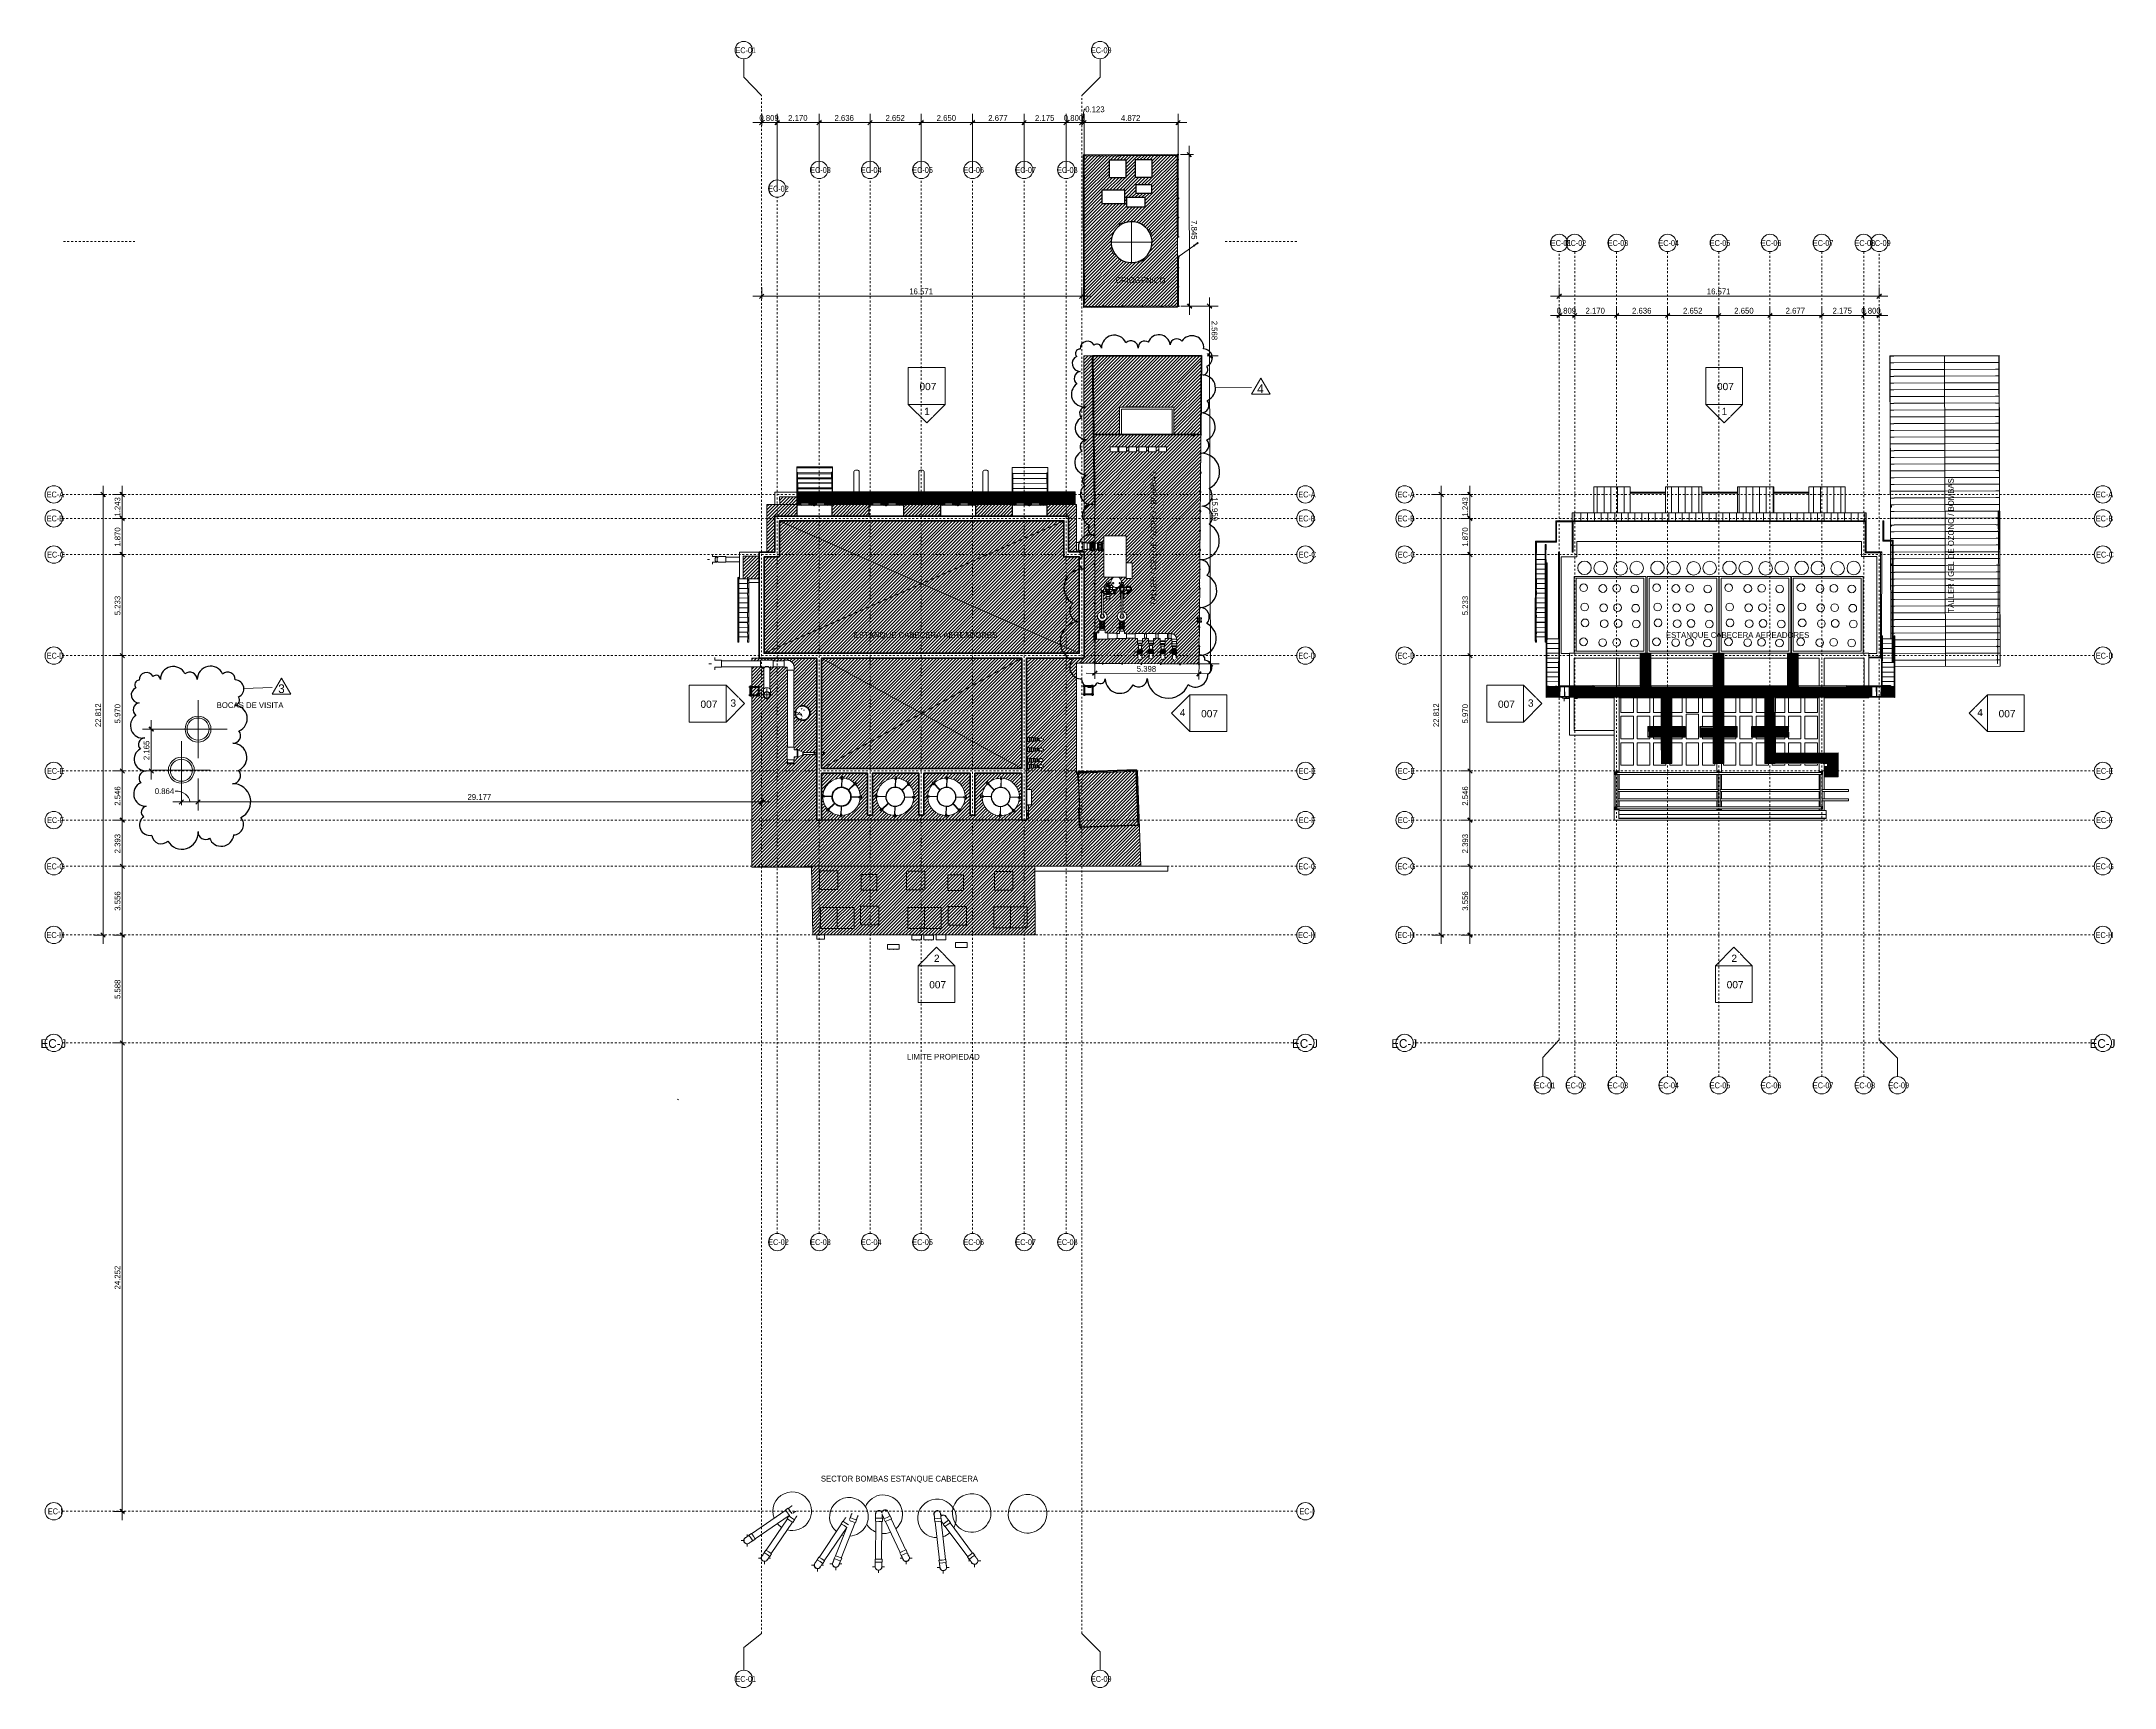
# Model space of a CAD drawing. Header units: metres. Extents: x -43 to 80, y -185 to 8.
# Drawn here: x -42.7 to 64.6, y -185.3 to -100.1 of the extents above.
import ezdxf

# ---------------------------------------------------------------- set-up
doc = ezdxf.new("R2010")
doc.units = ezdxf.units.M
doc.linetypes.add('Grid Line', pattern=[0.022225, 0.0127, -0.003175, 0.003175, -0.003175])
for name, color, linetype, lineweight in [('A-ANNO-DIMS', 7, 'Continuous', 9), ('A-ANNO-DIMS-150', 7, 'Continuous', 9), ('A-DETL-MBND', 7, 'Continuous', 9), ('A-DETL-THIN', 7, 'Continuous', 9), ('A-DOOR', 7, 'Continuous', 9), ('A-FLOR', 7, 'Continuous', 9), ('A-FLOR-HRAL', 7, 'Continuous', 9), ('A-FLOR-PATT', 7, 'Continuous', 9), ('A-GENM', 7, 'Continuous', 9), ('A-GLAZ', 7, 'Continuous', 9), ('A-GLAZ-CURT', 7, 'Continuous', 9), ('A-GLAZ-CWMG', 7, 'Continuous', 9), ('A-ROOF', 7, 'Continuous', 9), ('A-ROOF-PATT', 7, 'Continuous', 9), ('A-WALL', 7, 'Continuous', 9), ('E-CABL-TRAY', 7, 'Continuous', 9), ('E-CABL-TRAY-CNTR', 7, 'Continuous', 9), ('E-ELEC-EQPM', 7, 'Continuous', 9), ('G-ANNO-REVC', 7, 'Continuous', 70), ('G-ANNO-REVC-IDEN', 7, 'Continuous', 35), ('G-ANNO-SYMB', 7, 'Continuous', 9), ('G-ANNO-TEXT', 7, 'Continuous', 9), ('I-WALL', 7, 'Continuous', 9), ('M-EQPM', 7, 'Continuous', 9), ('P-PIPE', 7, 'Continuous', 9), ('P-PIPE-CNTR', 7, 'Continuous', 9), ('S-COLS', 7, 'Continuous', 9), ('S-GRID', 7, 'Continuous', 9), ('S-GRID-IDEN', 7, 'Continuous', 9), ('S-STRS', 7, 'Continuous', 9)]:
    doc.layers.add(name, color=color, linetype=linetype, lineweight=lineweight)
doc.layers.add('E-CABL-TRAY-ANNO', color=7, linetype='Continuous', lineweight=9, true_color=0x007f00)
doc.styles.add('Arial', font='arial.ttf', dxfattribs={"height": 0.375})
doc.styles.add('Century Gothic', font='GOTHIC.TTF', dxfattribs={"height": 0.3})
doc.styles.add('Century Gothic_1', font='GOTHIC.TTF', dxfattribs={"height": 0.45})
doc.styles.add('Manrope Light', font='Manrope-Light.ttf', dxfattribs={"height": 0.45})
doc.styles.add('Saira Condensed', font='SairaCondensed-Regular.ttf', dxfattribs={"height": 0.3})
doc.dimstyles.new('C_G_2_0mm', dxfattribs={"dimscale": 0.3048, "dimtxt": 0.31325, "dimasz": 0.738189, "dimexe": 1.476378, "dimexo": 0.984252, "dimgap": 0.049213, "dimtad": 1, "dimdec": 3, "dimrnd": 0.001, "dimzin": 0, "dimdsep": 46, "dimtxsty": 'Century Gothic', "dimblk1": 'OBLIQUE', "dimblk2": 'OBLIQUE', "dimsah": 1, "dimcen": 0.09, "dimdle": 1.476378, "dimazin": 2, "dimtfac": 1, "dimtdec": 4, "dimtix": 1, "dimtmove": 0, "dimatfit": 3, "dimfxl": 1, "dimtvp": 1, "dimtolj": 1, "dimtzin": 0, "dimarcsym": 2})
doc.dimstyles.new('C_G_2_0mm_1', dxfattribs={"dimscale": 0.3048, "dimtxt": 0.31325, "dimasz": 0.738189, "dimexe": 1.476378, "dimexo": 0.984252, "dimgap": 0.049213, "dimtad": 1, "dimdec": 3, "dimrnd": 0.001, "dimzin": 0, "dimdsep": 46, "dimtxsty": 'Century Gothic', "dimblk1": 'OBLIQUE', "dimblk2": 'OBLIQUE', "dimsah": 1, "dimcen": 0.09, "dimdle": 1.476378, "dimazin": 2, "dimtfac": 1, "dimtdec": 4, "dimtix": 1, "dimtmove": 1, "dimatfit": 3, "dimfxl": 1, "dimtvp": 1, "dimtolj": 1, "dimtzin": 0, "dimarcsym": 2})
pattern_1 = [(45, (0, 0), (-0.08485281, 0.08485281), [])]
pattern_2 = [(90, (0, 0.01313), (-0.35, 2e-17), [])]

# ---------------------------------------------------------------- blocks, each defined once
blk = doc.blocks.new('M_Concrete-Round-Column - 750mm-2100519-N01 - ESTANQUE CABECERA')
at = {"layer": 'S-COLS'}
h = blk.add_hatch(dxfattribs=at)
h.set_pattern_fill('FP_1', color=256, style=0, pattern_type=2)
h.set_pattern_definition([(22.468, (65.291, 118.031), (0.925104, -0.590087), [0.1143, -1.257]), (327.468, (65.291, 118.031), (0.342624, 1.114645), [0.09144, -1.006]), (72.92, (65.368, 117.982), (1.267843, 0.52408), [0.09714, -1.069]), (18.653, (65.432, 118.301), (1.32561, -0.975249), [0.17145, -1.886]), (69.104, (65.542, 118.22), (1.94893, 0.658157), [0.14571, -1.603]), (323.653, (65.432, 118.301), (1.949078, 0.657815), [0.13716, -1.509]), (353.468, (65.532, 118.163), (0.523034, -0.964601), [0.1143, -1.257]), (298.468, (65.532, 118.163), (0.840056, 0.808783), [0.09144, -1.006]), (43.92, (65.576, 118.083), (1.36296, -0.156292), [0.09714, -1.069]), (9.968, (65.291, 118.031), (0.2509482, 0.4413104), [0.05029, -0.94336, 0.05029, -0.97079, -1.01]), (9.968, (65.291, 118.031), (0.2509482, 0.4413104), [-2.015, 0.05029, -0.95936]), (339.968, (65.291, 118.031), (0.6333666, 0.3476881), [0.05029, -0.53188, 0.05029, -0.9205, -0.38481]), (339.968, (65.291, 118.031), (0.6333666, 0.3476881), [-1.553, 0.05029, -0.33452]), (299.968, (64.99, 118.188), (0.705529, -0.4065393), [0.05029, -0.33071, 0.05029, -1.138, -1.577]), (299.968, (64.99, 118.188), (0.705529, -0.4065393), [-1.57, 0.05029, -1.527]), (289.968, (64.855, 118.258), (0.8586482, -0.275551), [0.05029, -0.44501, 0.05029, -0.73914, -1.12]), (289.968, (64.855, 118.258), (0.8586482, -0.275551), [-1.285, 0.05029, -1.07])])
h.paths.add_polyline_path([(-0.19, -0.32), (-0.13, -0.35), (-0.07, -0.37), (0, -0.38), (0.07, -0.37), (0.13, -0.35), (0.19, -0.32), (0.24, -0.29), (0.29, -0.24), (0.32, -0.19), (0.35, -0.13), (0.37, -0.07), (0.37, 0), (0.37, 0.07), (0.35, 0.13), (0.32, 0.19), (0.29, 0.24), (0.24, 0.29), (0.19, 0.32), (0.13, 0.35), (0.07, 0.37), (0, 0.37), (-0.07, 0.37), (-0.13, 0.35), (-0.19, 0.32), (-0.24, 0.29), (-0.29, 0.24), (-0.32, 0.19), (-0.35, 0.13), (-0.37, 0.07), (-0.38, 0), (-0.37, -0.07), (-0.35, -0.13), (-0.32, -0.19), (-0.29, -0.24), (-0.24, -0.29)])
at = {"layer": 'S-COLS', "lineweight": 35}
for start, end in [(360, 180), (180, 360)]:
    blk.add_arc((0, 0), 0.375, start, end, dxfattribs=at)
blk = doc.blocks.new('Generica - Copla - GE - Copla-140555-N01 - ESTANQUE CABECERA')
at = {"layer": 'P-PIPE'}
for p, q in [((0.01, 0.01), (-0.01, 0.01)), ((-0.01, 0.01), (-0.01, -0.01)), ((-0.01, 0.01), (-0.01, 0.01)), ((0.01, 0.01), (0.01, 0.01)), ((0.01, -0.01), (0.01, 0.01)), ((-0.01, -0.01), (0.01, -0.01)), ((-0.01, -0.01), (-0.01, -0.01)), ((0.01, -0.01), (0.01, -0.01))]:
    blk.add_line(p, q, dxfattribs=at)
blk = doc.blocks.new('M_Tablero con botones - 250x600x650-2109612-N01 - ESTANQUE CABECERA')
at = {"layer": 'E-ELEC-EQPM'}
for p, q in [((-0.3, 0), (0.3, 0)), ((0.3, -0.25), (0.3, 0)), ((-0.3, 0), (-0.3, -0.25)), ((0.3, -0.25), (-0.3, -0.25)), ((-0.21, -0.25), (-0.21, -0.26)), ((-0.21, -0.26), (-0.21, -0.26)), ((-0.21, -0.26), (-0.21, -0.26)), ((-0.21, -0.25), (-0.21, -0.26)), ((-0.21, -0.26), (-0.21, -0.26)), ((-0.21, -0.26), (-0.19, -0.26)), ((-0.19, -0.26), (-0.19, -0.25)), ((-0.19, -0.26), (-0.19, -0.26)), ((-0.19, -0.26), (-0.19, -0.26)), ((-0.19, -0.26), (-0.19, -0.25)), ((-0.19, -0.26), (-0.19, -0.26)), ((-0.01, -0.25), (-0.01, -0.26)), ((-0.01, -0.26), (-0.01, -0.26)), ((-0.01, -0.26), (-0.01, -0.26)), ((-0.01, -0.25), (-0.01, -0.26)), ((-0.01, -0.26), (-0.01, -0.26)), ((-0.01, -0.26), (0.01, -0.26)), ((0.01, -0.26), (0.01, -0.25)), ((0.01, -0.26), (0.01, -0.26)), ((0.01, -0.26), (0.01, -0.26)), ((0.01, -0.26), (0.01, -0.25)), ((0.01, -0.26), (0.01, -0.26)), ((0.19, -0.25), (0.19, -0.26)), ((0.19, -0.26), (0.19, -0.26)), ((0.19, -0.26), (0.19, -0.26)), ((0.19, -0.25), (0.19, -0.26)), ((0.19, -0.26), (0.19, -0.26)), ((0.19, -0.26), (0.21, -0.26)), ((0.21, -0.26), (0.21, -0.25)), ((0.21, -0.26), (0.21, -0.26)), ((0.21, -0.26), (0.21, -0.26)), ((0.21, -0.26), (0.21, -0.25)), ((0.21, -0.26), (0.21, -0.26))]:
    blk.add_line(p, q, dxfattribs=at)
blk = doc.blocks.new('M_Tablero con botones - 250x500x650-2109129-N01 - ESTANQUE CABECERA')
at = {"layer": 'E-ELEC-EQPM'}
for p, q in [((-0.25, 0), (-0.25, -0.25)), ((0.25, -0.25), (-0.25, -0.25)), ((-0.16, -0.25), (-0.16, -0.26)), ((-0.16, -0.26), (-0.16, -0.26)), ((-0.16, -0.26), (-0.16, -0.26)), ((-0.16, -0.25), (-0.16, -0.26)), ((-0.16, -0.26), (-0.16, -0.26)), ((-0.16, -0.26), (-0.14, -0.26)), ((-0.14, -0.26), (-0.14, -0.25)), ((-0.14, -0.26), (-0.14, -0.26)), ((-0.14, -0.26), (-0.14, -0.26)), ((-0.14, -0.26), (-0.14, -0.25)), ((-0.14, -0.26), (-0.14, -0.26)), ((-0.01, -0.25), (-0.01, -0.26)), ((-0.01, -0.26), (-0.01, -0.26)), ((-0.01, -0.26), (-0.01, -0.26)), ((-0.01, -0.25), (-0.01, -0.26)), ((-0.01, -0.26), (-0.01, -0.26)), ((-0.01, -0.26), (0.01, -0.26)), ((0.01, -0.26), (0.01, -0.25)), ((0.01, -0.26), (0.01, -0.26)), ((0.01, -0.26), (0.01, -0.26)), ((0.01, -0.26), (0.01, -0.25)), ((0.01, -0.26), (0.01, -0.26)), ((0.14, -0.25), (0.14, -0.26)), ((0.14, -0.26), (0.14, -0.26)), ((0.14, -0.26), (0.14, -0.26)), ((0.14, -0.25), (0.14, -0.26)), ((0.14, -0.26), (0.14, -0.26)), ((0.14, -0.26), (0.16, -0.26)), ((0.16, -0.26), (0.16, -0.25)), ((0.16, -0.26), (0.16, -0.26)), ((0.16, -0.26), (0.16, -0.26)), ((0.16, -0.26), (0.16, -0.25)), ((0.16, -0.26), (0.16, -0.26)), ((0.25, -0.25), (0.25, 0))]:
    blk.add_line(p, q, dxfattribs=at)
blk = doc.blocks.new('M_Tablero con botones - 250x500x650-V1-N01 - ESTANQUE CABECERA')
at = {"layer": 'E-ELEC-EQPM'}
for p, q in [((-0.25, 0), (0.25, 0)), ((-0.25, 0), (-0.25, -0.25)), ((0.25, -0.25), (0.25, 0)), ((0.25, -0.25), (-0.25, -0.25)), ((-0.16, -0.25), (-0.16, -0.26)), ((-0.16, -0.26), (-0.16, -0.26)), ((-0.16, -0.26), (-0.16, -0.26)), ((-0.16, -0.25), (-0.16, -0.26)), ((-0.16, -0.26), (-0.16, -0.26)), ((-0.16, -0.26), (-0.14, -0.26)), ((-0.14, -0.26), (-0.14, -0.25)), ((-0.14, -0.26), (-0.14, -0.26)), ((-0.14, -0.26), (-0.14, -0.26)), ((-0.14, -0.26), (-0.14, -0.25)), ((-0.14, -0.26), (-0.14, -0.26)), ((-0.01, -0.25), (-0.01, -0.26)), ((-0.01, -0.26), (-0.01, -0.26)), ((-0.01, -0.26), (-0.01, -0.26)), ((-0.01, -0.25), (-0.01, -0.26)), ((-0.01, -0.26), (-0.01, -0.26)), ((-0.01, -0.26), (0.01, -0.26)), ((0.01, -0.26), (0.01, -0.25)), ((0.01, -0.26), (0.01, -0.26)), ((0.01, -0.26), (0.01, -0.26)), ((0.01, -0.26), (0.01, -0.25)), ((0.01, -0.26), (0.01, -0.26)), ((0.14, -0.25), (0.14, -0.26)), ((0.14, -0.26), (0.14, -0.26)), ((0.14, -0.26), (0.14, -0.26)), ((0.14, -0.25), (0.14, -0.26)), ((0.14, -0.26), (0.14, -0.26)), ((0.14, -0.26), (0.16, -0.26)), ((0.16, -0.26), (0.16, -0.25)), ((0.16, -0.26), (0.16, -0.26)), ((0.16, -0.26), (0.16, -0.26)), ((0.16, -0.26), (0.16, -0.25)), ((0.16, -0.26), (0.16, -0.26))]:
    blk.add_line(p, q, dxfattribs=at)
blk = doc.blocks.new('M_Tablero con botones - 250x400x500-2109131-N01 - ESTANQUE CABECERA')
at = {"layer": 'E-ELEC-EQPM'}
for p, q in [((-0.2, -0.04), (-0.2, -0.25)), ((0.2, -0.25), (-0.2, -0.25)), ((-0.11, -0.25), (-0.11, -0.26)), ((-0.11, -0.26), (-0.11, -0.26)), ((-0.11, -0.26), (-0.11, -0.26)), ((-0.11, -0.25), (-0.11, -0.26)), ((-0.11, -0.26), (-0.11, -0.26)), ((-0.11, -0.26), (-0.09, -0.26)), ((-0.09, -0.26), (-0.09, -0.25)), ((-0.09, -0.26), (-0.09, -0.26)), ((-0.09, -0.26), (-0.09, -0.26)), ((-0.09, -0.26), (-0.09, -0.25)), ((-0.09, -0.26), (-0.09, -0.26)), ((-0.01, -0.25), (-0.01, -0.26)), ((-0.01, -0.26), (-0.01, -0.26)), ((-0.01, -0.26), (-0.01, -0.26)), ((-0.01, -0.25), (-0.01, -0.26)), ((-0.01, -0.26), (-0.01, -0.26)), ((-0.01, -0.26), (0.01, -0.26)), ((0.01, -0.26), (0.01, -0.25)), ((0.01, -0.26), (0.01, -0.26)), ((0.01, -0.26), (0.01, -0.26)), ((0.01, -0.26), (0.01, -0.25)), ((0.01, -0.26), (0.01, -0.26)), ((0.09, -0.25), (0.09, -0.26)), ((0.09, -0.26), (0.09, -0.26)), ((0.09, -0.26), (0.09, -0.26)), ((0.09, -0.25), (0.09, -0.26)), ((0.09, -0.26), (0.09, -0.26)), ((0.09, -0.26), (0.11, -0.26)), ((0.11, -0.26), (0.11, -0.25)), ((0.11, -0.26), (0.11, -0.26)), ((0.11, -0.26), (0.11, -0.26)), ((0.11, -0.26), (0.11, -0.25)), ((0.11, -0.26), (0.11, -0.26)), ((0.2, -0.25), (0.2, -0.04))]:
    blk.add_line(p, q, dxfattribs=at)
blk = doc.blocks.new('M_Tablero con botones - 250x600x800-2109911-N01 - ESTANQUE CABECERA')
at = {"layer": 'E-ELEC-EQPM'}
for p, q in [((-0.3, 0), (0.3, 0)), ((0.3, -0.25), (0.3, 0)), ((-0.3, 0), (-0.3, -0.25)), ((0.3, -0.25), (-0.3, -0.25)), ((-0.21, -0.25), (-0.21, -0.26)), ((-0.21, -0.26), (-0.21, -0.26)), ((-0.21, -0.26), (-0.21, -0.26)), ((-0.21, -0.25), (-0.21, -0.26)), ((-0.21, -0.26), (-0.21, -0.26)), ((-0.21, -0.26), (-0.19, -0.26)), ((-0.19, -0.26), (-0.19, -0.25)), ((-0.19, -0.26), (-0.19, -0.26)), ((-0.19, -0.26), (-0.19, -0.26)), ((-0.19, -0.26), (-0.19, -0.25)), ((-0.19, -0.26), (-0.19, -0.26)), ((-0.01, -0.25), (-0.01, -0.26)), ((-0.01, -0.26), (-0.01, -0.26)), ((-0.01, -0.26), (-0.01, -0.26)), ((-0.01, -0.25), (-0.01, -0.26)), ((-0.01, -0.26), (-0.01, -0.26)), ((-0.01, -0.26), (0.01, -0.26)), ((0.01, -0.26), (0.01, -0.25)), ((0.01, -0.26), (0.01, -0.26)), ((0.01, -0.26), (0.01, -0.26)), ((0.01, -0.26), (0.01, -0.25)), ((0.01, -0.26), (0.01, -0.26)), ((0.19, -0.25), (0.19, -0.26)), ((0.19, -0.26), (0.19, -0.26)), ((0.19, -0.26), (0.19, -0.26)), ((0.19, -0.25), (0.19, -0.26)), ((0.19, -0.26), (0.19, -0.26)), ((0.19, -0.26), (0.21, -0.26)), ((0.21, -0.26), (0.21, -0.25)), ((0.21, -0.26), (0.21, -0.26)), ((0.21, -0.26), (0.21, -0.26)), ((0.21, -0.26), (0.21, -0.25)), ((0.21, -0.26), (0.21, -0.26))]:
    blk.add_line(p, q, dxfattribs=at)
blk = doc.blocks.new('M_Equipo area bomba - M_Equipo area bomba-2111423-N01 - ESTANQUE CABECERA')
at = {"layer": 'A-GENM'}
for p, q in [((-1.04, 0.04), (-1.04, -0.04)), ((-0.9, 0.04), (-1.04, 0.04)), ((-0.97, 0.01), (-0.49, 0.01)), ((-0.97, 0.01), (-0.97, -0.01)), ((-0.9, 0.01), (-0.9, 0.04)), ((-0.76, 0.7), (-0.66, 0.61)), ((-0.61, 0.66), (-0.7, 0.76)), ((-0.68, 0.69), (-0.69, 0.68)), ((-0.35, 0.34), (-0.69, 0.68)), ((-0.68, 0.69), (-0.34, 0.35)), ((-0.66, 0.61), (-0.64, 0.63)), ((-0.63, 0.64), (-0.61, 0.66)), ((-0.49, -0.01), (-0.49, 0.01)), ((-0.35, 0.34), (-0.34, 0.35)), ((0.34, 0.35), (0.68, 0.69)), ((0.34, 0.35), (0.35, 0.34)), ((0.69, 0.68), (0.35, 0.34)), ((0.49, 0.01), (0.97, 0.01)), ((0.49, 0.01), (0.49, -0.01)), ((0.71, 0.76), (0.61, 0.66)), ((0.61, 0.66), (0.63, 0.64)), ((0.64, 0.63), (0.66, 0.61)), ((0.66, 0.61), (0.76, 0.71)), ((0.69, 0.68), (0.68, 0.69)), ((0.76, 0.71), (0.71, 0.76)), ((1.04, 0.04), (0.9, 0.04)), ((0.9, 0.04), (0.9, 0.01)), ((0.97, -0.01), (0.97, 0.01)), ((1.04, -0.04), (1.04, 0.04)), ((-1.04, -0.04), (-0.9, -0.04)), ((-0.49, -0.01), (-0.97, -0.01)), ((-0.9, -0.04), (-0.9, -0.01)), ((-0.66, -0.61), (-0.76, -0.71)), ((-0.76, -0.71), (-0.71, -0.76)), ((-0.71, -0.76), (-0.61, -0.66)), ((-0.69, -0.68), (-0.35, -0.34)), ((-0.69, -0.68), (-0.68, -0.69)), ((-0.34, -0.35), (-0.68, -0.69)), ((-0.64, -0.63), (-0.66, -0.61)), ((-0.61, -0.66), (-0.63, -0.64)), ((-0.34, -0.35), (-0.35, -0.34)), ((0.35, -0.34), (0.34, -0.35)), ((0.68, -0.69), (0.34, -0.35)), ((0.35, -0.34), (0.69, -0.68)), ((0.97, -0.01), (0.49, -0.01)), ((0.63, -0.64), (0.61, -0.66)), ((0.61, -0.66), (0.71, -0.76)), ((0.66, -0.61), (0.64, -0.63)), ((0.76, -0.71), (0.66, -0.61)), ((0.68, -0.69), (0.69, -0.68)), ((0.71, -0.76), (0.76, -0.71)), ((0.9, -0.01), (0.9, -0.04)), ((0.9, -0.04), (1.04, -0.04))]:
    blk.add_line(p, q, dxfattribs=at)
for start, end in [(137.3178, 177.6809), (47.3206, 132.6794), (2.3191, 42.6822), (182.3193, 222.6822), (227.3206, 312.6794), (317.3178, 357.6807)]:
    blk.add_arc((0, 0), 0.968, start, end, dxfattribs=at)
at = {"layer": 'A-GENM', "lineweight": 25}
for start, end in [(360, 180), (180, 360)]:
    blk.add_arc((0, 0), 0.489, start, end, dxfattribs=at)
blk = doc.blocks.new('M_Equipo area bomba - M_Equipo area bomba-V2-N01 - ESTANQUE CABECERA')
at = {"layer": 'A-GENM'}
for p, q in [((-1.04, 0.04), (-1.04, -0.04)), ((-0.9, 0.04), (-1.04, 0.04)), ((-0.97, 0.01), (-0.49, 0.01)), ((-0.97, 0.01), (-0.97, -0.01)), ((-0.9, 0.01), (-0.9, 0.04)), ((-0.71, 0.76), (-0.76, 0.71)), ((-0.76, 0.71), (-0.66, 0.61)), ((-0.61, 0.66), (-0.71, 0.76)), ((-0.68, 0.69), (-0.69, 0.68)), ((-0.35, 0.34), (-0.69, 0.68)), ((-0.68, 0.69), (-0.34, 0.35)), ((-0.66, 0.61), (-0.64, 0.63)), ((-0.63, 0.64), (-0.61, 0.66)), ((-0.49, -0.01), (-0.49, 0.01)), ((-0.35, 0.34), (-0.34, 0.35)), ((0.34, 0.35), (0.68, 0.69)), ((0.34, 0.35), (0.35, 0.34)), ((0.69, 0.68), (0.35, 0.34)), ((0.49, 0.01), (0.97, 0.01)), ((0.49, 0.01), (0.49, -0.01)), ((0.71, 0.76), (0.61, 0.66)), ((0.61, 0.66), (0.63, 0.64)), ((0.64, 0.63), (0.66, 0.61)), ((0.66, 0.61), (0.76, 0.71)), ((0.69, 0.68), (0.68, 0.69)), ((0.76, 0.71), (0.71, 0.76)), ((1.04, 0.04), (0.9, 0.04)), ((0.9, 0.04), (0.9, 0.01)), ((0.97, -0.01), (0.97, 0.01)), ((1.04, -0.04), (1.04, 0.04)), ((-1.04, -0.04), (-0.9, -0.04)), ((-0.49, -0.01), (-0.97, -0.01)), ((-0.9, -0.04), (-0.9, -0.01)), ((-0.66, -0.61), (-0.76, -0.71)), ((-0.76, -0.71), (-0.71, -0.76)), ((-0.71, -0.76), (-0.61, -0.66)), ((-0.69, -0.68), (-0.35, -0.34)), ((-0.69, -0.68), (-0.68, -0.69)), ((-0.34, -0.35), (-0.68, -0.69)), ((-0.64, -0.63), (-0.66, -0.61)), ((-0.61, -0.66), (-0.63, -0.64)), ((-0.34, -0.35), (-0.35, -0.34)), ((0.35, -0.34), (0.34, -0.35)), ((0.68, -0.69), (0.34, -0.35)), ((0.35, -0.34), (0.69, -0.68)), ((0.97, -0.01), (0.49, -0.01)), ((0.63, -0.64), (0.61, -0.66)), ((0.61, -0.66), (0.71, -0.76)), ((0.66, -0.61), (0.64, -0.63)), ((0.76, -0.71), (0.66, -0.61)), ((0.68, -0.69), (0.69, -0.68)), ((0.71, -0.76), (0.76, -0.71)), ((0.9, -0.01), (0.9, -0.04)), ((0.9, -0.04), (1.04, -0.04))]:
    blk.add_line(p, q, dxfattribs=at)
for start, end in [(137.3178, 177.6809), (47.3206, 132.6794), (2.3191, 42.6822), (182.3193, 222.6822), (227.3206, 312.6794), (317.3178, 357.6807)]:
    blk.add_arc((0, 0), 0.968, start, end, dxfattribs=at)
at = {"layer": 'A-GENM', "lineweight": 25}
for start, end in [(360, 180), (180, 360)]:
    blk.add_arc((0, 0), 0.489, start, end, dxfattribs=at)
blk = doc.blocks.new('Railing - Railing-2145336-N01 - ESTANQUE CABECERA')
at = {"layer": 'A-FLOR-HRAL'}
for p, q in [((-58.59, -108.63), (-58.61, -108.67)), ((-58.61, -108.67), (-50.41, -112.95)), ((-50.39, -112.9), (-58.59, -108.63)), ((-50.41, -112.95), (-50.39, -112.9))]:
    blk.add_line(p, q, dxfattribs=at)
blk = doc.blocks.new('Stairs 1 - Stairs 1-2146694-N01 - ESTANQUE CABECERA')
at = {"layer": 'S-STRS'}
for p, q in [((-58.33, -107.92), (-59.89, -107.11)), ((-59.8, -106.86), (-59.66, -106.59)), ((-58.21, -107.69), (-59.77, -106.87)), ((-58.03, -107.44), (-59.66, -106.59)), ((-60.25, -107.84), (-60.23, -107.86)), ((-60.23, -107.86), (-60.2, -107.87)), ((-60.2, -107.87), (-60.17, -107.89)), ((-60.17, -107.89), (-60.14, -107.9)), ((-60.14, -107.9), (-60.11, -107.92)), ((-58.56, -108.38), (-60.13, -107.57)), ((-60.11, -107.92), (-60.08, -107.93)), ((-60.08, -107.93), (-60.05, -107.95)), ((-60.05, -107.95), (-60.02, -107.96)), ((-60.02, -107.96), (-59.99, -107.98)), ((-58.44, -108.15), (-60, -107.33)), ((-59.99, -107.98), (-59.96, -107.99)), ((-59.96, -107.99), (-59.94, -108.01)), ((-59.93, -108.01), (-59.91, -108.02)), ((-59.9, -108.03), (-59.88, -108.04)), ((-59.87, -108.04), (-59.85, -108.05)), ((-59.84, -108.06), (-59.82, -108.07)), ((-59.82, -108.07), (-59.79, -108.08)), ((-59.79, -108.09), (-59.76, -108.1)), ((-59.76, -108.1), (-59.73, -108.12)), ((-59.73, -108.12), (-59.7, -108.13)), ((-59.7, -108.13), (-59.67, -108.15)), ((-59.67, -108.15), (-59.64, -108.16)), ((-59.64, -108.16), (-59.61, -108.18)), ((-59.61, -108.18), (-59.58, -108.19)), ((-59.58, -108.19), (-59.56, -108.21)), ((-59.55, -108.21), (-59.53, -108.22)), ((-59.52, -108.22), (-59.5, -108.24)), ((-59.49, -108.24), (-59.47, -108.25)), ((-59.46, -108.25), (-59.44, -108.27)), ((-59.44, -108.27), (-59.41, -108.28)), ((-59.41, -108.28), (-59.38, -108.3)), ((-59.38, -108.3), (-59.35, -108.31)), ((-59.35, -108.32), (-59.32, -108.33)), ((-59.32, -108.33), (-59.29, -108.34)), ((-59.29, -108.35), (-59.28, -108.35)), ((-59.19, -108.4), (-59.19, -108.4)), ((-58.29, -107.94), (-58.3, -107.97)), ((-58.17, -107.71), (-58.29, -107.94)), ((-58.03, -107.44), (-58.17, -107.71)), ((-58.17, -107.71), (-58.17, -107.71)), ((-59.18, -108.4), (-59.16, -108.41)), ((-59.15, -108.42), (-59.13, -108.43)), ((-59.13, -108.43), (-59.1, -108.44)), ((-59.1, -108.45), (-59.07, -108.46)), ((-59.07, -108.46), (-59.04, -108.48)), ((-59.04, -108.48), (-59.01, -108.49)), ((-59.01, -108.49), (-58.98, -108.51)), ((-58.98, -108.51), (-58.95, -108.52)), ((-58.95, -108.52), (-58.92, -108.54)), ((-58.92, -108.54), (-58.89, -108.55)), ((-58.89, -108.55), (-58.86, -108.57)), ((-58.86, -108.57), (-58.84, -108.58)), ((-58.83, -108.58), (-58.81, -108.6)), ((-58.8, -108.6), (-58.78, -108.61)), ((-58.77, -108.61), (-58.75, -108.63)), ((-58.74, -108.63), (-58.72, -108.64)), ((-58.71, -108.65), (-58.69, -108.66))]:
    blk.add_line(p, q, dxfattribs=at)
blk = doc.blocks.new('Railings 1 - Railings 1-2147149-N01 - ESTANQUE CABECERA')
at = {"layer": 'A-FLOR-HRAL'}
for p, q in [((-59.8, -106.86), (-60.29, -107.79)), ((-60.25, -107.81), (-59.77, -106.87)), ((-60.29, -107.79), (-60.29, -107.79)), ((-60.25, -107.81), (-60.25, -107.81))]:
    blk.add_line(p, q, dxfattribs=at)
for points, knots in [([(-59.8, -106.86), (-59.8, -106.86), (-59.8, -106.85), (-59.8, -106.85), (-59.8, -106.85), (-59.79, -106.85), (-59.79, -106.85), (-59.78, -106.84), (-59.78, -106.85), (-59.78, -106.85), (-59.77, -106.85)], [0.5, 0.5, 0.5, 0.5, 0.5416667, 0.5833333, 0.625, 0.6666667, 0.75, 0.8333333, 0.9166667, 1, 1, 1, 1]), ([(-59.77, -106.85), (-59.77, -106.85), (-59.77, -106.85), (-59.77, -106.85), (-59.76, -106.86), (-59.76, -106.86), (-59.76, -106.87), (-59.76, -106.87), (-59.76, -106.87), (-59.76, -106.87), (-59.77, -106.87)], [0, 0, 0, 0, 0.0833333, 0.1666667, 0.25, 0.3333333, 0.375, 0.4166667, 0.4583333, 0.5, 0.5, 0.5, 0.5]), ([(-60.29, -107.79), (-60.29, -107.79), (-60.29, -107.79), (-60.29, -107.8), (-60.29, -107.8), (-60.29, -107.8), (-60.29, -107.8), (-60.29, -107.81), (-60.29, -107.81), (-60.29, -107.81), (-60.29, -107.81), (-60.29, -107.81), (-60.29, -107.81), (-60.28, -107.81), (-60.28, -107.82), (-60.28, -107.82), (-60.28, -107.82)], [0.5, 0.5, 0.5, 0.5, 0.5416667, 0.5833333, 0.625, 0.6666667, 0.7083333, 0.75, 0.7708333, 0.7916667, 0.8333333, 0.8541667, 0.875, 0.9166667, 0.9583333, 1, 1, 1, 1]), ([(-60.28, -107.82), (-60.28, -107.82), (-60.28, -107.82), (-60.27, -107.82), (-60.27, -107.82), (-60.27, -107.82), (-60.27, -107.82), (-60.27, -107.82), (-60.27, -107.82), (-60.26, -107.82), (-60.26, -107.82), (-60.26, -107.82), (-60.26, -107.82), (-60.26, -107.81), (-60.25, -107.81), (-60.25, -107.81), (-60.25, -107.81)], [0, 0, 0, 0, 0.0416667, 0.0833333, 0.125, 0.1458333, 0.1666667, 0.2083333, 0.2291667, 0.25, 0.2916667, 0.3333333, 0.375, 0.4166667, 0.4583333, 0.5, 0.5, 0.5, 0.5])]:
    blk.add_open_spline(points, degree=3, knots=knots, dxfattribs=at)
blk = doc.blocks.new('Railings 2 - Railings 1-2147204-N01 - ESTANQUE CABECERA')
at = {"layer": 'A-FLOR-HRAL'}
for p, q in [((-58.2, -107.67), (-58.67, -108.62)), ((-58.64, -108.63), (-58.16, -107.69)), ((-58.64, -108.64), (-58.64, -108.63))]:
    blk.add_line(p, q, dxfattribs=at)
for points, knots in [([(-58.2, -107.67), (-58.2, -107.67), (-58.2, -107.67), (-58.2, -107.67), (-58.2, -107.67), (-58.19, -107.67), (-58.19, -107.66), (-58.18, -107.66), (-58.18, -107.66), (-58.18, -107.66), (-58.17, -107.67)], [0.5, 0.5, 0.5, 0.5, 0.5416667, 0.5833333, 0.625, 0.6666667, 0.75, 0.8333333, 0.9166667, 1, 1, 1, 1]), ([(-58.17, -107.67), (-58.17, -107.67), (-58.17, -107.67), (-58.17, -107.67), (-58.16, -107.68), (-58.16, -107.68), (-58.16, -107.68), (-58.16, -107.69), (-58.16, -107.69), (-58.16, -107.69), (-58.16, -107.69)], [0, 0, 0, 0, 0.0833333, 0.1666667, 0.25, 0.3333333, 0.375, 0.4166667, 0.4583333, 0.5, 0.5, 0.5, 0.5]), ([(-58.67, -108.62), (-58.67, -108.62), (-58.67, -108.62), (-58.67, -108.62), (-58.68, -108.62), (-58.68, -108.63), (-58.67, -108.63), (-58.67, -108.63), (-58.67, -108.63), (-58.67, -108.63), (-58.67, -108.64), (-58.67, -108.64), (-58.67, -108.64), (-58.67, -108.64), (-58.67, -108.64), (-58.67, -108.64), (-58.66, -108.64)], [0.5, 0.5, 0.5, 0.5, 0.5416667, 0.5833333, 0.625, 0.6666667, 0.7083333, 0.75, 0.7708333, 0.7916667, 0.8333333, 0.8541667, 0.875, 0.9166667, 0.9583333, 1, 1, 1, 1]), ([(-58.66, -108.64), (-58.66, -108.64), (-58.66, -108.64), (-58.66, -108.65), (-58.66, -108.65), (-58.66, -108.65), (-58.65, -108.65), (-58.65, -108.65), (-58.65, -108.64), (-58.65, -108.64), (-58.65, -108.64), (-58.64, -108.64), (-58.64, -108.64), (-58.64, -108.64), (-58.64, -108.64), (-58.64, -108.64), (-58.64, -108.63)], [0, 0, 0, 0, 0.0416667, 0.0833333, 0.125, 0.1458333, 0.1666667, 0.2083333, 0.2291667, 0.25, 0.2916667, 0.3333333, 0.375, 0.4166667, 0.4583333, 0.5, 0.5, 0.5, 0.5])]:
    blk.add_open_spline(points, degree=3, knots=knots, dxfattribs=at)
blk = doc.blocks.new('M_RVR_Grating - Grating-2150805-N01 - ESTANQUE CABECERA')
at = {"layer": 'A-GENM'}
for p, q in [((-0.6, 0.27), (-0.6, -0.33)), ((0.6, 0.18), (-0.6, 0.18)), ((-0.6, 0.17), (0.6, 0.17)), ((0.6, 0.08), (-0.6, 0.08)), ((-0.6, 0.07), (0.6, 0.07)), ((-0.55, 0.32), (-0.56, 0.32)), ((0.6, 0.32), (-0.56, 0.32)), ((0.6, 0.28), (-0.56, 0.28)), ((-0.56, 0.27), (0.6, 0.27)), ((-0.56, 0.27), (0.6, 0.27)), ((-0.55, 0.32), (-0.55, -0.33)), ((-0.55, -0.33), (-0.55, 0.32)), ((-0.55, 0.32), (-0.55, 0.32)), ((-0.55, -0.33), (-0.55, 0.32)), ((-0.52, 0.32), (-0.52, -0.33)), ((-0.51, 0.32), (-0.52, 0.32)), ((-0.51, -0.33), (-0.51, 0.32)), ((-0.48, 0.32), (-0.48, -0.33)), ((-0.48, -0.33), (-0.48, 0.32)), ((-0.48, 0.32), (-0.48, 0.32)), ((-0.45, 0.32), (-0.45, -0.33)), ((-0.45, -0.33), (-0.45, 0.32)), ((-0.45, 0.32), (-0.45, 0.32)), ((-0.42, 0.32), (-0.42, -0.33)), ((-0.41, 0.32), (-0.42, 0.32)), ((-0.41, -0.33), (-0.41, 0.32)), ((-0.39, 0.32), (-0.39, -0.26)), ((-0.38, 0.32), (-0.39, 0.32)), ((-0.38, -0.26), (-0.38, 0.32)), ((-0.35, 0.32), (-0.35, -0.26)), ((-0.35, -0.26), (-0.35, 0.32)), ((-0.35, 0.32), (-0.35, 0.32)), ((-0.32, 0.32), (-0.32, -0.26)), ((-0.32, -0.26), (-0.32, 0.32)), ((-0.32, 0.32), (-0.32, 0.32)), ((-0.29, 0.32), (-0.29, -0.26)), ((-0.28, 0.32), (-0.29, 0.32)), ((-0.28, -0.26), (-0.28, 0.32)), ((-0.25, 0.32), (-0.25, -0.26)), ((-0.25, -0.26), (-0.25, 0.32)), ((-0.25, 0.32), (-0.25, 0.32)), ((-0.22, 0.32), (-0.22, -0.26)), ((-0.22, -0.26), (-0.22, 0.32)), ((-0.22, 0.32), (-0.22, 0.32)), ((-0.19, 0.32), (-0.19, -0.26)), ((-0.18, 0.32), (-0.19, 0.32)), ((-0.18, -0.26), (-0.18, 0.32)), ((-0.15, 0.32), (-0.15, -0.26)), ((-0.15, -0.26), (-0.15, 0.32)), ((-0.15, 0.32), (-0.15, 0.32)), ((-0.12, 0.32), (-0.12, -0.26)), ((-0.12, -0.26), (-0.12, 0.32)), ((-0.12, 0.32), (-0.12, 0.32)), ((-0.09, 0.32), (-0.09, -0.26)), ((-0.08, 0.32), (-0.09, 0.32)), ((-0.08, -0.26), (-0.08, 0.32)), ((-0.06, 0.32), (-0.06, -0.26)), ((-0.05, -0.26), (-0.05, 0.32)), ((-0.05, 0.32), (-0.06, 0.32)), ((-0.02, 0.32), (-0.02, -0.26)), ((-0.02, -0.26), (-0.02, 0.32)), ((-0.02, 0.32), (-0.02, 0.32)), ((0.01, 0.32), (0.01, -0.26)), ((0.01, -0.26), (0.01, 0.32)), ((0.01, 0.32), (0.01, 0.32)), ((0.04, 0.32), (0.04, -0.33)), ((0.05, 0.32), (0.04, 0.32)), ((0.05, -0.33), (0.05, 0.32)), ((0.08, 0.32), (0.08, -0.33)), ((0.08, -0.33), (0.08, 0.32)), ((0.08, 0.32), (0.08, 0.32)), ((0.11, 0.32), (0.11, -0.33)), ((0.11, -0.33), (0.11, 0.32)), ((0.11, 0.32), (0.11, 0.32)), ((0.14, 0.32), (0.14, -0.33)), ((0.15, 0.32), (0.14, 0.32)), ((0.15, -0.33), (0.15, 0.32)), ((0.18, 0.32), (0.18, -0.33)), ((0.18, -0.33), (0.18, 0.32)), ((0.18, 0.32), (0.18, 0.32)), ((0.21, 0.32), (0.21, -0.33)), ((0.21, -0.33), (0.21, 0.32)), ((0.21, 0.32), (0.21, 0.32)), ((0.24, 0.32), (0.24, -0.33)), ((0.25, 0.32), (0.24, 0.32)), ((0.25, -0.33), (0.25, 0.32)), ((0.27, 0.32), (0.27, -0.33)), ((0.28, -0.33), (0.28, 0.32)), ((0.28, 0.32), (0.27, 0.32)), ((0.31, 0.32), (0.31, -0.33)), ((0.31, -0.33), (0.31, 0.32)), ((0.31, 0.32), (0.31, 0.32)), ((0.34, 0.32), (0.34, -0.33)), ((0.34, -0.33), (0.34, 0.32)), ((0.34, 0.32), (0.34, 0.32)), ((0.37, 0.32), (0.37, -0.33)), ((0.38, 0.32), (0.37, 0.32)), ((0.38, -0.33), (0.38, 0.32)), ((0.41, 0.32), (0.41, -0.33)), ((0.41, -0.33), (0.41, 0.32)), ((0.41, 0.32), (0.41, 0.32)), ((0.44, 0.32), (0.44, -0.26)), ((0.44, -0.26), (0.44, 0.32)), ((0.44, 0.32), (0.44, 0.32)), ((0.47, 0.32), (0.47, -0.26)), ((0.48, 0.32), (0.47, 0.32)), ((0.48, -0.26), (0.48, 0.32)), ((0.51, 0.32), (0.51, -0.26)), ((0.51, -0.26), (0.51, 0.32)), ((0.51, 0.32), (0.51, 0.32)), ((0.54, 0.32), (0.54, -0.26)), ((0.54, -0.26), (0.54, 0.32)), ((0.54, 0.32), (0.54, 0.32)), ((0.55, 0.32), (0.55, -0.26)), ((0.6, 0.32), (0.55, 0.32)), ((0.57, 0.32), (0.57, -0.26)), ((0.58, 0.32), (0.57, 0.32)), ((0.58, -0.26), (0.58, 0.32)), ((0.6, -0.26), (0.6, 0.32)), ((0.6, 0.27), (0.6, 0.32)), ((0.6, -0.02), (-0.6, -0.02)), ((-0.6, -0.03), (0.6, -0.03)), ((0.6, -0.12), (-0.6, -0.12)), ((-0.6, -0.13), (0.6, -0.13)), ((0.6, -0.22), (-0.6, -0.22)), ((-0.6, -0.23), (0.6, -0.23)), ((-0.39, -0.27), (-0.6, -0.27)), ((-0.6, -0.27), (-0.6, -0.33)), ((-0.39, -0.32), (-0.6, -0.32)), ((-0.6, -0.33), (-0.55, -0.33)), ((-0.6, -0.33), (-0.39, -0.33)), ((-0.6, -0.33), (-0.6, -0.33)), ((-0.6, -0.33), (-0.39, -0.33)), ((-0.55, -0.33), (-0.55, -0.33)), ((-0.52, -0.33), (-0.51, -0.33)), ((-0.48, -0.33), (-0.48, -0.33)), ((-0.45, -0.33), (-0.45, -0.33)), ((-0.42, -0.33), (-0.41, -0.33)), ((0.41, -0.27), (0.02, -0.27)), ((0.41, -0.32), (0.02, -0.32)), ((0.02, -0.33), (0.41, -0.33)), ((0.02, -0.33), (0.41, -0.33)), ((0.04, -0.33), (0.05, -0.33)), ((0.08, -0.33), (0.08, -0.33)), ((0.11, -0.33), (0.11, -0.33)), ((0.14, -0.33), (0.15, -0.33)), ((0.18, -0.33), (0.18, -0.33)), ((0.21, -0.33), (0.21, -0.33)), ((0.24, -0.33), (0.25, -0.33)), ((0.27, -0.33), (0.28, -0.33)), ((0.31, -0.33), (0.31, -0.33)), ((0.34, -0.33), (0.34, -0.33)), ((0.37, -0.33), (0.38, -0.33)), ((0.41, -0.33), (0.41, -0.33))]:
    blk.add_line(p, q, dxfattribs=at)
blk = doc.blocks.new('M_RVR_Grating - Grating-2165874-N01 - ESTANQUE CABECERA')
at = {"layer": 'A-GENM'}
for p, q in [((0.38, 0.33), (-0.6, 0.33)), ((-0.6, 0.33), (-0.6, 0.32)), ((0.38, 0.32), (-0.6, 0.32)), ((-0.6, 0.32), (-0.6, 0.27)), ((-0.6, 0.32), (0.38, 0.32)), ((-0.55, 0.32), (-0.6, 0.32)), ((-0.6, 0.32), (-0.6, -0.26)), ((-0.6, 0.27), (0.38, 0.27)), ((0.6, 0.23), (-0.6, 0.23)), ((-0.6, 0.22), (0.6, 0.22)), ((0.6, 0.13), (-0.6, 0.13)), ((-0.6, 0.12), (0.6, 0.12)), ((0.6, 0.03), (-0.6, 0.03)), ((-0.6, 0.02), (0.6, 0.02)), ((-0.55, -0.26), (-0.55, 0.32)), ((-0.55, 0.32), (-0.55, 0.32)), ((-0.55, 0.32), (-0.55, -0.26)), ((-0.55, -0.26), (-0.55, 0.32)), ((-0.51, 0.32), (-0.52, 0.32)), ((-0.52, 0.32), (-0.52, -0.26)), ((-0.51, -0.26), (-0.51, 0.32)), ((-0.48, -0.26), (-0.48, 0.32)), ((-0.48, 0.32), (-0.48, 0.32)), ((-0.48, 0.32), (-0.48, -0.26)), ((-0.45, -0.26), (-0.45, 0.32)), ((-0.45, 0.32), (-0.45, 0.32)), ((-0.45, 0.32), (-0.45, -0.26)), ((-0.41, 0.32), (-0.42, 0.32)), ((-0.42, 0.32), (-0.42, -0.26)), ((-0.41, -0.26), (-0.41, 0.32)), ((-0.38, 0.32), (-0.39, 0.32)), ((-0.39, 0.32), (-0.39, -0.26)), ((-0.38, -0.26), (-0.38, 0.32)), ((-0.35, -0.26), (-0.35, 0.32)), ((-0.35, 0.32), (-0.35, 0.32)), ((-0.35, 0.32), (-0.35, -0.26)), ((-0.32, -0.26), (-0.32, 0.32)), ((-0.32, 0.32), (-0.32, 0.32)), ((-0.32, 0.32), (-0.32, -0.26)), ((-0.28, 0.32), (-0.29, 0.32)), ((-0.29, 0.32), (-0.29, -0.26)), ((-0.28, -0.26), (-0.28, 0.32)), ((-0.25, -0.26), (-0.25, 0.32)), ((-0.25, 0.32), (-0.25, 0.32)), ((-0.25, 0.32), (-0.25, -0.26)), ((-0.22, -0.26), (-0.22, 0.32)), ((-0.22, 0.32), (-0.22, 0.32)), ((-0.22, 0.32), (-0.22, -0.26)), ((-0.18, 0.32), (-0.19, 0.32)), ((-0.19, 0.32), (-0.19, -0.26)), ((-0.18, -0.26), (-0.18, 0.32)), ((-0.15, -0.26), (-0.15, 0.32)), ((-0.15, 0.32), (-0.15, 0.32)), ((-0.15, 0.32), (-0.15, -0.26)), ((-0.12, -0.26), (-0.12, 0.32)), ((-0.12, 0.32), (-0.12, 0.32)), ((-0.12, 0.32), (-0.12, -0.26)), ((-0.08, 0.32), (-0.09, 0.32)), ((-0.09, 0.32), (-0.09, -0.33)), ((-0.08, -0.33), (-0.08, 0.32)), ((-0.05, 0.32), (-0.06, 0.32)), ((-0.06, 0.32), (-0.06, -0.33)), ((-0.05, -0.22), (-0.05, 0.32)), ((-0.02, -0.21), (-0.02, 0.32)), ((-0.02, 0.32), (-0.02, 0.32)), ((-0.02, 0.32), (-0.02, -0.21)), ((0.01, -0.33), (0.01, 0.32)), ((0.01, 0.32), (0.01, 0.32)), ((0.01, 0.32), (0.01, -0.33)), ((0.05, 0.32), (0.04, 0.32)), ((0.04, 0.32), (0.04, -0.33)), ((0.05, -0.33), (0.05, 0.32)), ((0.08, -0.33), (0.08, 0.32)), ((0.08, 0.32), (0.08, 0.32)), ((0.08, 0.32), (0.08, -0.33)), ((0.11, -0.33), (0.11, 0.32)), ((0.11, 0.32), (0.11, 0.32)), ((0.11, 0.32), (0.11, -0.33)), ((0.15, 0.32), (0.14, 0.32)), ((0.14, 0.32), (0.14, -0.33)), ((0.15, -0.33), (0.15, 0.32)), ((0.18, -0.33), (0.18, 0.32)), ((0.18, 0.32), (0.18, 0.32)), ((0.18, 0.32), (0.18, -0.33)), ((0.21, -0.33), (0.21, 0.32)), ((0.21, 0.32), (0.21, 0.32)), ((0.21, 0.32), (0.21, -0.33)), ((0.25, 0.32), (0.24, 0.32)), ((0.24, 0.32), (0.24, -0.33)), ((0.25, -0.33), (0.25, 0.32)), ((0.28, 0.32), (0.27, 0.32)), ((0.27, 0.32), (0.27, -0.33)), ((0.28, -0.33), (0.28, 0.32)), ((0.31, -0.33), (0.31, 0.32)), ((0.31, 0.32), (0.31, 0.32)), ((0.31, 0.32), (0.31, -0.33)), ((0.34, -0.33), (0.34, 0.32)), ((0.34, 0.32), (0.34, 0.32)), ((0.34, 0.32), (0.34, -0.33)), ((0.38, 0.32), (0.37, 0.32)), ((0.37, 0.32), (0.37, -0.33)), ((0.38, -0.33), (0.38, 0.32)), ((0.41, -0.33), (0.41, 0.26)), ((0.41, 0.26), (0.41, -0.33)), ((0.44, -0.33), (0.44, 0.26)), ((0.44, 0.26), (0.44, -0.33)), ((0.47, 0.26), (0.47, -0.33)), ((0.48, -0.33), (0.48, 0.26)), ((0.51, -0.33), (0.51, 0.26)), ((0.51, 0.26), (0.51, -0.33)), ((0.54, -0.33), (0.54, 0.26)), ((0.54, 0.26), (0.54, -0.33)), ((0.55, 0.26), (0.55, -0.33)), ((0.57, 0.26), (0.57, -0.33)), ((0.58, -0.33), (0.58, 0.26)), ((0.6, -0.33), (0.6, 0.26)), ((0.6, -0.07), (-0.6, -0.07)), ((-0.6, -0.08), (0.6, -0.08)), ((0.6, -0.17), (-0.6, -0.17)), ((-0.6, -0.18), (0.6, -0.18)), ((-0.6, -0.31), (-0.6, -0.33)), ((-0.6, -0.31), (-0.6, -0.33)), ((-0.6, -0.33), (-0.55, -0.33)), ((-0.6, -0.33), (-0.05, -0.33)), ((-0.55, -0.33), (-0.55, -0.31)), ((-0.55, -0.31), (-0.55, -0.33)), ((-0.55, -0.33), (-0.55, -0.31)), ((-0.55, -0.33), (-0.55, -0.33)), ((-0.52, -0.31), (-0.52, -0.33)), ((-0.52, -0.33), (-0.51, -0.33)), ((-0.51, -0.33), (-0.51, -0.31)), ((-0.48, -0.33), (-0.48, -0.31)), ((-0.48, -0.31), (-0.48, -0.33)), ((-0.48, -0.33), (-0.48, -0.33)), ((-0.45, -0.33), (-0.45, -0.31)), ((-0.45, -0.31), (-0.45, -0.33)), ((-0.45, -0.33), (-0.45, -0.33)), ((-0.42, -0.31), (-0.42, -0.33)), ((-0.42, -0.33), (-0.41, -0.33)), ((-0.41, -0.33), (-0.41, -0.31)), ((-0.39, -0.31), (-0.39, -0.33)), ((-0.39, -0.33), (-0.38, -0.33)), ((-0.38, -0.33), (-0.38, -0.31)), ((-0.35, -0.33), (-0.35, -0.31)), ((-0.35, -0.31), (-0.35, -0.33)), ((-0.35, -0.33), (-0.35, -0.33)), ((-0.32, -0.33), (-0.32, -0.31)), ((-0.32, -0.31), (-0.32, -0.33)), ((-0.32, -0.33), (-0.32, -0.33)), ((-0.29, -0.31), (-0.29, -0.33)), ((-0.29, -0.33), (-0.28, -0.33)), ((-0.28, -0.33), (-0.28, -0.31)), ((-0.25, -0.33), (-0.25, -0.31)), ((-0.25, -0.31), (-0.25, -0.33)), ((-0.25, -0.33), (-0.25, -0.33)), ((-0.22, -0.33), (-0.22, -0.31)), ((-0.22, -0.31), (-0.22, -0.33)), ((-0.22, -0.33), (-0.22, -0.33)), ((-0.19, -0.31), (-0.19, -0.33)), ((-0.19, -0.33), (-0.18, -0.33)), ((-0.18, -0.33), (-0.18, -0.31)), ((-0.15, -0.33), (-0.15, -0.31)), ((-0.15, -0.31), (-0.15, -0.33)), ((-0.15, -0.33), (-0.15, -0.33)), ((-0.12, -0.33), (-0.12, -0.31)), ((-0.12, -0.31), (-0.12, -0.33)), ((-0.12, -0.33), (-0.12, -0.33)), ((-0.05, -0.27), (-0.09, -0.27)), ((-0.05, -0.27), (-0.09, -0.27)), ((-0.09, -0.28), (-0.05, -0.28)), ((-0.09, -0.33), (-0.08, -0.33)), ((-0.06, -0.33), (-0.05, -0.33)), ((0.6, -0.27), (-0.01, -0.27)), ((0.6, -0.27), (-0.01, -0.27)), ((-0.01, -0.28), (0.6, -0.28)), ((-0.01, -0.33), (0.6, -0.33)), ((0.01, -0.33), (0.01, -0.33)), ((0.04, -0.33), (0.05, -0.33)), ((0.08, -0.33), (0.08, -0.33)), ((0.11, -0.33), (0.11, -0.33)), ((0.14, -0.33), (0.15, -0.33)), ((0.18, -0.33), (0.18, -0.33)), ((0.21, -0.33), (0.21, -0.33)), ((0.24, -0.33), (0.25, -0.33)), ((0.27, -0.33), (0.28, -0.33)), ((0.31, -0.33), (0.31, -0.33)), ((0.34, -0.33), (0.34, -0.33)), ((0.37, -0.33), (0.38, -0.33)), ((0.41, -0.33), (0.41, -0.33)), ((0.44, -0.33), (0.44, -0.33)), ((0.47, -0.33), (0.48, -0.33)), ((0.51, -0.33), (0.51, -0.33)), ((0.54, -0.33), (0.54, -0.33)), ((0.55, -0.33), (0.6, -0.33)), ((0.57, -0.33), (0.58, -0.33)), ((0.6, -0.33), (0.6, -0.27))]:
    blk.add_line(p, q, dxfattribs=at)
blk = doc.blocks.new('M_RVR_Grating - Grating-V3-N01 - ESTANQUE CABECERA')
at = {"layer": 'A-GENM'}
for p, q in [((-0.6, 0.26), (-0.6, -0.26)), ((0.6, 0.23), (-0.6, 0.23)), ((-0.6, 0.22), (0.6, 0.22)), ((0.6, 0.13), (-0.6, 0.13)), ((-0.6, 0.12), (0.6, 0.12)), ((0.6, 0.03), (-0.6, 0.03)), ((-0.6, 0.02), (0.6, 0.02)), ((-0.55, -0.26), (-0.55, 0.26)), ((-0.55, 0.26), (-0.55, -0.26)), ((-0.55, -0.26), (-0.55, 0.26)), ((-0.14, 0.33), (-0.53, 0.33)), ((-0.14, 0.32), (-0.53, 0.32)), ((-0.53, 0.32), (-0.14, 0.32)), ((-0.53, 0.27), (-0.14, 0.27)), ((-0.51, 0.32), (-0.52, 0.32)), ((-0.52, 0.32), (-0.52, -0.26)), ((-0.51, -0.26), (-0.51, 0.32)), ((-0.48, -0.26), (-0.48, 0.32)), ((-0.48, 0.32), (-0.48, 0.32)), ((-0.48, 0.32), (-0.48, -0.26)), ((-0.45, -0.26), (-0.45, 0.32)), ((-0.45, 0.32), (-0.45, 0.32)), ((-0.45, 0.32), (-0.45, -0.26)), ((-0.41, 0.32), (-0.42, 0.32)), ((-0.42, 0.32), (-0.42, -0.26)), ((-0.41, -0.26), (-0.41, 0.32)), ((-0.38, 0.32), (-0.39, 0.32)), ((-0.39, 0.32), (-0.39, -0.26)), ((-0.38, -0.26), (-0.38, 0.32)), ((-0.35, -0.26), (-0.35, 0.32)), ((-0.35, 0.32), (-0.35, 0.32)), ((-0.35, 0.32), (-0.35, -0.26)), ((-0.32, -0.26), (-0.32, 0.32)), ((-0.32, 0.32), (-0.32, 0.32)), ((-0.32, 0.32), (-0.32, -0.26)), ((-0.28, 0.32), (-0.29, 0.32)), ((-0.29, 0.32), (-0.29, -0.26)), ((-0.28, -0.26), (-0.28, 0.32)), ((-0.25, -0.26), (-0.25, 0.32)), ((-0.25, 0.32), (-0.25, 0.32)), ((-0.25, 0.32), (-0.25, -0.26)), ((-0.22, -0.26), (-0.22, 0.32)), ((-0.22, 0.32), (-0.22, 0.32)), ((-0.22, 0.32), (-0.22, -0.26)), ((-0.18, 0.32), (-0.19, 0.32)), ((-0.19, 0.32), (-0.19, -0.26)), ((-0.18, -0.26), (-0.18, 0.32)), ((-0.15, -0.26), (-0.15, 0.32)), ((-0.15, 0.32), (-0.15, 0.32)), ((-0.15, 0.32), (-0.15, -0.26)), ((-0.12, -0.26), (-0.12, 0.26)), ((-0.12, 0.26), (-0.12, -0.26)), ((-0.09, 0.26), (-0.09, -0.26)), ((-0.08, -0.26), (-0.08, 0.26)), ((-0.06, 0.26), (-0.06, -0.26)), ((-0.05, -0.26), (-0.05, 0.26)), ((-0.02, -0.26), (-0.02, 0.26)), ((-0.02, 0.26), (-0.02, -0.26)), ((0.01, -0.26), (0.01, 0.26)), ((0.01, 0.26), (0.01, -0.26)), ((0.04, 0.26), (0.04, -0.26)), ((0.05, -0.26), (0.05, 0.26)), ((0.08, -0.26), (0.08, 0.26)), ((0.08, 0.26), (0.08, -0.26)), ((0.11, -0.26), (0.11, 0.26)), ((0.11, 0.26), (0.11, -0.26)), ((0.14, 0.26), (0.14, -0.26)), ((0.15, -0.26), (0.15, 0.26)), ((0.18, -0.26), (0.18, 0.26)), ((0.18, 0.26), (0.18, -0.26)), ((0.21, -0.26), (0.21, 0.26)), ((0.21, 0.26), (0.21, -0.26)), ((0.24, 0.26), (0.24, -0.26)), ((0.25, -0.26), (0.25, 0.26)), ((0.6, 0.33), (0.27, 0.33)), ((0.6, 0.32), (0.27, 0.32)), ((0.28, 0.32), (0.27, 0.32)), ((0.27, 0.32), (0.27, -0.26)), ((0.27, 0.32), (0.6, 0.32)), ((0.27, 0.27), (0.6, 0.27)), ((0.28, -0.26), (0.28, 0.32)), ((0.31, -0.26), (0.31, 0.32)), ((0.31, 0.32), (0.31, 0.32)), ((0.31, 0.32), (0.31, -0.26)), ((0.34, -0.26), (0.34, 0.32)), ((0.34, 0.32), (0.34, 0.32)), ((0.34, 0.32), (0.34, -0.26)), ((0.38, 0.32), (0.37, 0.32)), ((0.37, 0.32), (0.37, -0.26)), ((0.38, -0.26), (0.38, 0.32)), ((0.41, -0.26), (0.41, 0.32)), ((0.41, 0.32), (0.41, 0.32)), ((0.41, 0.32), (0.41, -0.26)), ((0.44, -0.26), (0.44, 0.32)), ((0.44, 0.32), (0.44, 0.32)), ((0.44, 0.32), (0.44, -0.26)), ((0.48, 0.32), (0.47, 0.32)), ((0.47, 0.32), (0.47, -0.26)), ((0.48, -0.26), (0.48, 0.32)), ((0.51, -0.26), (0.51, 0.32)), ((0.51, 0.32), (0.51, 0.32)), ((0.51, 0.32), (0.51, -0.26)), ((0.54, -0.26), (0.54, 0.32)), ((0.54, 0.32), (0.54, 0.32)), ((0.54, 0.32), (0.54, -0.26)), ((0.6, 0.32), (0.55, 0.32)), ((0.55, 0.32), (0.55, -0.26)), ((0.58, 0.32), (0.57, 0.32)), ((0.57, 0.32), (0.57, -0.26)), ((0.58, -0.26), (0.58, 0.32)), ((0.6, 0.32), (0.6, 0.33)), ((0.6, 0.27), (0.6, 0.32)), ((0.6, -0.26), (0.6, 0.32)), ((0.6, -0.07), (-0.6, -0.07)), ((-0.6, -0.08), (0.6, -0.08)), ((0.6, -0.17), (-0.6, -0.17)), ((-0.6, -0.18), (0.6, -0.18)), ((-0.6, -0.31), (-0.6, -0.33)), ((-0.6, -0.31), (-0.6, -0.33)), ((-0.6, -0.33), (-0.55, -0.33)), ((-0.6, -0.33), (0.6, -0.33)), ((-0.55, -0.33), (-0.55, -0.31)), ((-0.55, -0.31), (-0.55, -0.33)), ((-0.55, -0.33), (-0.55, -0.31)), ((-0.55, -0.33), (-0.55, -0.33)), ((-0.52, -0.31), (-0.52, -0.33)), ((-0.52, -0.33), (-0.51, -0.33)), ((-0.51, -0.33), (-0.51, -0.31)), ((-0.48, -0.33), (-0.48, -0.31)), ((-0.48, -0.31), (-0.48, -0.33)), ((-0.48, -0.33), (-0.48, -0.33)), ((-0.45, -0.33), (-0.45, -0.31)), ((-0.45, -0.31), (-0.45, -0.33)), ((-0.45, -0.33), (-0.45, -0.33)), ((-0.42, -0.31), (-0.42, -0.33)), ((-0.42, -0.33), (-0.41, -0.33)), ((-0.41, -0.33), (-0.41, -0.31)), ((-0.39, -0.31), (-0.39, -0.33)), ((-0.39, -0.33), (-0.38, -0.33)), ((-0.38, -0.33), (-0.38, -0.31)), ((-0.35, -0.33), (-0.35, -0.31)), ((-0.35, -0.31), (-0.35, -0.33)), ((-0.35, -0.33), (-0.35, -0.33)), ((-0.32, -0.33), (-0.32, -0.31)), ((-0.32, -0.31), (-0.32, -0.33)), ((-0.32, -0.33), (-0.32, -0.33)), ((-0.29, -0.31), (-0.29, -0.33)), ((-0.29, -0.33), (-0.28, -0.33)), ((-0.28, -0.33), (-0.28, -0.31)), ((-0.25, -0.33), (-0.25, -0.31)), ((-0.25, -0.31), (-0.25, -0.33)), ((-0.25, -0.33), (-0.25, -0.33)), ((-0.22, -0.33), (-0.22, -0.31)), ((-0.22, -0.31), (-0.22, -0.33)), ((-0.22, -0.33), (-0.22, -0.33)), ((-0.19, -0.31), (-0.19, -0.33)), ((-0.19, -0.33), (-0.18, -0.33)), ((-0.18, -0.33), (-0.18, -0.31)), ((-0.15, -0.33), (-0.15, -0.31)), ((-0.15, -0.31), (-0.15, -0.33)), ((-0.15, -0.33), (-0.15, -0.33)), ((-0.12, -0.33), (-0.12, -0.31)), ((-0.12, -0.31), (-0.12, -0.33)), ((-0.12, -0.33), (-0.12, -0.33)), ((-0.09, -0.31), (-0.09, -0.33)), ((-0.09, -0.33), (-0.08, -0.33)), ((-0.08, -0.33), (-0.08, -0.31)), ((-0.05, -0.33), (-0.05, -0.31)), ((-0.06, -0.31), (-0.06, -0.33)), ((-0.06, -0.33), (-0.05, -0.33)), ((-0.02, -0.33), (-0.02, -0.31)), ((-0.02, -0.31), (-0.02, -0.33)), ((-0.02, -0.33), (-0.02, -0.33)), ((0.01, -0.33), (0.01, -0.31)), ((0.01, -0.31), (0.01, -0.33)), ((0.01, -0.33), (0.01, -0.33)), ((0.04, -0.31), (0.04, -0.33)), ((0.04, -0.33), (0.05, -0.33)), ((0.05, -0.33), (0.05, -0.31)), ((0.08, -0.33), (0.08, -0.31)), ((0.08, -0.31), (0.08, -0.33)), ((0.08, -0.33), (0.08, -0.33)), ((0.11, -0.33), (0.11, -0.31)), ((0.11, -0.31), (0.11, -0.33)), ((0.11, -0.33), (0.11, -0.33)), ((0.14, -0.31), (0.14, -0.33)), ((0.14, -0.33), (0.15, -0.33)), ((0.15, -0.33), (0.15, -0.31)), ((0.18, -0.33), (0.18, -0.31)), ((0.18, -0.31), (0.18, -0.33)), ((0.18, -0.33), (0.18, -0.33)), ((0.21, -0.33), (0.21, -0.31)), ((0.21, -0.31), (0.21, -0.33)), ((0.21, -0.33), (0.21, -0.33)), ((0.24, -0.31), (0.24, -0.33)), ((0.24, -0.33), (0.25, -0.33)), ((0.25, -0.33), (0.25, -0.31)), ((0.28, -0.33), (0.28, -0.31)), ((0.27, -0.31), (0.27, -0.33)), ((0.27, -0.33), (0.28, -0.33)), ((0.31, -0.33), (0.31, -0.31)), ((0.31, -0.31), (0.31, -0.33)), ((0.31, -0.33), (0.31, -0.33)), ((0.34, -0.33), (0.34, -0.31)), ((0.34, -0.31), (0.34, -0.33)), ((0.34, -0.33), (0.34, -0.33)), ((0.37, -0.31), (0.37, -0.33)), ((0.37, -0.33), (0.38, -0.33)), ((0.38, -0.33), (0.38, -0.31)), ((0.41, -0.33), (0.41, -0.31)), ((0.41, -0.31), (0.41, -0.33)), ((0.41, -0.33), (0.41, -0.33)), ((0.44, -0.33), (0.44, -0.31)), ((0.44, -0.31), (0.44, -0.33)), ((0.44, -0.33), (0.44, -0.33)), ((0.47, -0.31), (0.47, -0.33)), ((0.47, -0.33), (0.48, -0.33)), ((0.48, -0.33), (0.48, -0.31)), ((0.51, -0.33), (0.51, -0.31)), ((0.51, -0.31), (0.51, -0.33)), ((0.51, -0.33), (0.51, -0.33)), ((0.54, -0.33), (0.54, -0.31)), ((0.54, -0.31), (0.54, -0.33)), ((0.54, -0.33), (0.54, -0.33)), ((0.55, -0.31), (0.55, -0.33)), ((0.55, -0.33), (0.6, -0.33)), ((0.57, -0.31), (0.57, -0.33)), ((0.57, -0.33), (0.58, -0.33)), ((0.58, -0.33), (0.58, -0.31)), ((0.6, -0.33), (0.6, -0.31)), ((0.6, -0.33), (0.6, -0.31))]:
    blk.add_line(p, q, dxfattribs=at)
blk = doc.blocks.new('M_RVR_Grating - Grating-V4-N01 - ESTANQUE CABECERA')
at = {"layer": 'A-GENM'}
for p, q in [((-0.6, 0.32), (-0.6, 0.31)), ((-0.55, 0.32), (-0.6, 0.32)), ((0.6, 0.32), (-0.6, 0.32)), ((-0.6, 0.32), (-0.6, 0.31)), ((-0.6, 0.26), (-0.6, -0.33)), ((0.6, 0.18), (-0.6, 0.18)), ((-0.6, 0.17), (0.6, 0.17)), ((0.6, 0.08), (-0.6, 0.08)), ((-0.6, 0.07), (0.6, 0.07)), ((-0.55, 0.32), (-0.55, 0.31)), ((-0.55, 0.31), (-0.55, 0.32)), ((-0.55, 0.32), (-0.55, 0.32)), ((-0.55, 0.31), (-0.55, 0.32)), ((-0.55, 0.26), (-0.55, -0.33)), ((-0.55, -0.33), (-0.55, 0.26)), ((-0.55, -0.33), (-0.55, 0.26)), ((-0.52, 0.32), (-0.52, 0.31)), ((-0.51, 0.32), (-0.52, 0.32)), ((-0.52, 0.26), (-0.52, -0.33)), ((-0.51, 0.31), (-0.51, 0.32)), ((-0.51, -0.33), (-0.51, 0.26)), ((-0.48, 0.32), (-0.48, 0.31)), ((-0.48, 0.31), (-0.48, 0.32)), ((-0.48, 0.32), (-0.48, 0.32)), ((-0.48, 0.26), (-0.48, -0.33)), ((-0.48, -0.33), (-0.48, 0.26)), ((-0.45, 0.32), (-0.45, 0.31)), ((-0.45, 0.31), (-0.45, 0.32)), ((-0.45, 0.32), (-0.45, 0.32)), ((-0.45, 0.26), (-0.45, -0.33)), ((-0.45, -0.33), (-0.45, 0.26)), ((-0.42, 0.32), (-0.42, 0.31)), ((-0.41, 0.32), (-0.42, 0.32)), ((-0.42, 0.26), (-0.42, -0.33)), ((-0.41, 0.31), (-0.41, 0.32)), ((-0.41, -0.33), (-0.41, 0.26)), ((-0.39, 0.32), (-0.39, 0.31)), ((-0.38, 0.32), (-0.39, 0.32)), ((-0.39, 0.26), (-0.39, -0.33)), ((-0.38, 0.31), (-0.38, 0.32)), ((-0.38, -0.33), (-0.38, 0.26)), ((-0.35, 0.32), (-0.35, 0.31)), ((-0.35, 0.31), (-0.35, 0.32)), ((-0.35, 0.32), (-0.35, 0.32)), ((-0.35, 0.26), (-0.35, -0.33)), ((-0.35, -0.33), (-0.35, 0.26)), ((-0.32, 0.32), (-0.32, 0.31)), ((-0.32, 0.31), (-0.32, 0.32)), ((-0.32, 0.32), (-0.32, 0.32)), ((-0.32, 0.26), (-0.32, -0.33)), ((-0.32, -0.33), (-0.32, 0.26)), ((-0.29, 0.32), (-0.29, 0.31)), ((-0.28, 0.32), (-0.29, 0.32)), ((-0.29, 0.26), (-0.29, -0.33)), ((-0.28, 0.31), (-0.28, 0.32)), ((-0.28, -0.33), (-0.28, 0.26)), ((-0.25, 0.32), (-0.25, 0.31)), ((-0.25, 0.31), (-0.25, 0.32)), ((-0.25, 0.32), (-0.25, 0.32)), ((-0.25, 0.26), (-0.25, -0.33)), ((-0.25, -0.33), (-0.25, 0.26)), ((-0.22, 0.32), (-0.22, 0.31)), ((-0.22, 0.31), (-0.22, 0.32)), ((-0.22, 0.32), (-0.22, 0.32)), ((-0.22, 0.26), (-0.22, -0.33)), ((-0.22, -0.33), (-0.22, 0.26)), ((-0.19, 0.32), (-0.19, 0.31)), ((-0.18, 0.32), (-0.19, 0.32)), ((-0.19, 0.26), (-0.19, -0.33)), ((-0.18, 0.31), (-0.18, 0.32)), ((-0.18, -0.33), (-0.18, 0.26)), ((-0.15, 0.32), (-0.15, 0.31)), ((-0.15, 0.31), (-0.15, 0.32)), ((-0.15, 0.32), (-0.15, 0.32)), ((-0.15, 0.26), (-0.15, -0.33)), ((-0.15, -0.33), (-0.15, 0.26)), ((-0.12, 0.32), (-0.12, 0.31)), ((-0.12, 0.31), (-0.12, 0.32)), ((-0.12, 0.32), (-0.12, 0.32)), ((-0.12, 0.26), (-0.12, -0.33)), ((-0.12, -0.33), (-0.12, 0.26)), ((-0.09, 0.32), (-0.09, 0.31)), ((-0.08, 0.32), (-0.09, 0.32)), ((-0.09, 0.26), (-0.09, -0.33)), ((-0.08, 0.31), (-0.08, 0.32)), ((-0.08, -0.33), (-0.08, 0.26)), ((-0.06, 0.26), (-0.06, -0.33)), ((-0.06, 0.32), (-0.06, 0.31)), ((-0.05, 0.31), (-0.05, 0.32)), ((-0.05, 0.32), (-0.06, 0.32)), ((-0.05, -0.33), (-0.05, 0.26)), ((-0.02, 0.32), (-0.02, 0.31)), ((-0.02, 0.31), (-0.02, 0.32)), ((-0.02, 0.32), (-0.02, 0.32)), ((-0.02, 0.26), (-0.02, -0.33)), ((-0.02, -0.33), (-0.02, 0.26)), ((0.01, 0.32), (0.01, 0.31)), ((0.01, 0.31), (0.01, 0.32)), ((0.01, 0.32), (0.01, 0.32)), ((0.01, 0.26), (0.01, -0.33)), ((0.01, -0.33), (0.01, 0.26)), ((0.04, 0.32), (0.04, 0.31)), ((0.05, 0.32), (0.04, 0.32)), ((0.04, 0.26), (0.04, -0.33)), ((0.05, 0.31), (0.05, 0.32)), ((0.05, -0.33), (0.05, 0.26)), ((0.08, 0.32), (0.08, 0.31)), ((0.08, 0.31), (0.08, 0.32)), ((0.08, 0.32), (0.08, 0.32)), ((0.08, 0.26), (0.08, -0.33)), ((0.08, -0.33), (0.08, 0.26)), ((0.11, 0.32), (0.11, 0.31)), ((0.11, 0.31), (0.11, 0.32)), ((0.11, 0.32), (0.11, 0.32)), ((0.11, 0.26), (0.11, -0.33)), ((0.11, -0.33), (0.11, 0.26)), ((0.14, 0.32), (0.14, 0.31)), ((0.15, 0.32), (0.14, 0.32)), ((0.14, 0.26), (0.14, -0.33)), ((0.15, 0.31), (0.15, 0.32)), ((0.15, -0.33), (0.15, 0.26)), ((0.18, 0.32), (0.18, 0.31)), ((0.18, 0.31), (0.18, 0.32)), ((0.18, 0.32), (0.18, 0.32)), ((0.18, 0.26), (0.18, -0.33)), ((0.18, -0.33), (0.18, 0.26)), ((0.21, 0.32), (0.21, 0.31)), ((0.21, 0.31), (0.21, 0.32)), ((0.21, 0.32), (0.21, 0.32)), ((0.21, 0.26), (0.21, -0.33)), ((0.21, -0.33), (0.21, 0.26)), ((0.24, 0.32), (0.24, 0.31)), ((0.25, 0.32), (0.24, 0.32)), ((0.24, 0.26), (0.24, -0.33)), ((0.25, 0.31), (0.25, 0.32)), ((0.25, -0.33), (0.25, 0.26)), ((0.27, 0.26), (0.27, -0.33)), ((0.27, 0.32), (0.27, 0.31)), ((0.28, 0.31), (0.28, 0.32)), ((0.28, 0.32), (0.27, 0.32)), ((0.28, -0.33), (0.28, 0.26)), ((0.31, 0.32), (0.31, 0.31)), ((0.31, 0.31), (0.31, 0.32)), ((0.31, 0.32), (0.31, 0.32)), ((0.31, 0.26), (0.31, -0.33)), ((0.31, -0.33), (0.31, 0.26)), ((0.34, 0.32), (0.34, 0.31)), ((0.34, 0.31), (0.34, 0.32)), ((0.34, 0.32), (0.34, 0.32)), ((0.34, 0.26), (0.34, -0.33)), ((0.34, -0.33), (0.34, 0.26)), ((0.37, 0.32), (0.37, 0.31)), ((0.38, 0.32), (0.37, 0.32)), ((0.37, 0.26), (0.37, -0.33)), ((0.38, 0.31), (0.38, 0.32)), ((0.38, -0.33), (0.38, 0.26)), ((0.41, 0.32), (0.41, 0.31)), ((0.41, 0.31), (0.41, 0.32)), ((0.41, 0.32), (0.41, 0.32)), ((0.41, 0.26), (0.41, -0.33)), ((0.41, -0.33), (0.41, 0.26)), ((0.44, 0.32), (0.44, 0.31)), ((0.44, 0.31), (0.44, 0.32)), ((0.44, 0.32), (0.44, 0.32)), ((0.44, 0.26), (0.44, -0.33)), ((0.44, -0.33), (0.44, 0.26)), ((0.47, 0.32), (0.47, 0.31)), ((0.48, 0.32), (0.47, 0.32)), ((0.47, 0.26), (0.47, -0.33)), ((0.48, 0.31), (0.48, 0.32)), ((0.48, -0.33), (0.48, 0.26)), ((0.51, 0.32), (0.51, 0.31)), ((0.51, 0.31), (0.51, 0.32)), ((0.51, 0.32), (0.51, 0.32)), ((0.51, 0.26), (0.51, -0.33)), ((0.51, -0.33), (0.51, 0.26)), ((0.54, 0.32), (0.54, 0.31)), ((0.54, 0.31), (0.54, 0.32)), ((0.54, 0.32), (0.54, 0.32)), ((0.54, 0.26), (0.54, -0.33)), ((0.54, -0.33), (0.54, 0.26)), ((0.55, 0.32), (0.55, 0.31)), ((0.6, 0.32), (0.55, 0.32)), ((0.55, 0.26), (0.55, -0.33)), ((0.57, 0.32), (0.57, 0.31)), ((0.58, 0.32), (0.57, 0.32)), ((0.57, 0.26), (0.57, -0.33)), ((0.58, 0.31), (0.58, 0.32)), ((0.58, -0.33), (0.58, 0.26)), ((0.6, 0.31), (0.6, 0.32)), ((0.6, 0.31), (0.6, 0.32)), ((0.6, -0.33), (0.6, 0.26)), ((0.6, -0.02), (-0.6, -0.02)), ((-0.6, -0.03), (0.6, -0.03)), ((0.6, -0.12), (-0.6, -0.12)), ((-0.6, -0.13), (0.6, -0.13)), ((0.6, -0.22), (-0.6, -0.22)), ((-0.6, -0.23), (0.6, -0.23)), ((0.6, -0.27), (-0.6, -0.27)), ((-0.6, -0.27), (-0.6, -0.33)), ((0.6, -0.32), (-0.6, -0.32)), ((-0.6, -0.33), (-0.55, -0.33)), ((-0.6, -0.33), (0.6, -0.33)), ((-0.6, -0.33), (-0.6, -0.33)), ((-0.6, -0.33), (0.6, -0.33)), ((-0.55, -0.33), (-0.55, -0.33)), ((-0.52, -0.33), (-0.51, -0.33)), ((-0.48, -0.33), (-0.48, -0.33)), ((-0.45, -0.33), (-0.45, -0.33)), ((-0.42, -0.33), (-0.41, -0.33)), ((-0.39, -0.33), (-0.38, -0.33)), ((-0.35, -0.33), (-0.35, -0.33)), ((-0.32, -0.33), (-0.32, -0.33)), ((-0.29, -0.33), (-0.28, -0.33)), ((-0.25, -0.33), (-0.25, -0.33)), ((-0.22, -0.33), (-0.22, -0.33)), ((-0.19, -0.33), (-0.18, -0.33)), ((-0.15, -0.33), (-0.15, -0.33)), ((-0.12, -0.33), (-0.12, -0.33)), ((-0.09, -0.33), (-0.08, -0.33)), ((-0.06, -0.33), (-0.05, -0.33)), ((-0.02, -0.33), (-0.02, -0.33)), ((0.01, -0.33), (0.01, -0.33)), ((0.04, -0.33), (0.05, -0.33)), ((0.08, -0.33), (0.08, -0.33)), ((0.11, -0.33), (0.11, -0.33)), ((0.14, -0.33), (0.15, -0.33)), ((0.18, -0.33), (0.18, -0.33)), ((0.21, -0.33), (0.21, -0.33)), ((0.24, -0.33), (0.25, -0.33)), ((0.27, -0.33), (0.28, -0.33)), ((0.31, -0.33), (0.31, -0.33)), ((0.34, -0.33), (0.34, -0.33)), ((0.37, -0.33), (0.38, -0.33)), ((0.41, -0.33), (0.41, -0.33)), ((0.44, -0.33), (0.44, -0.33)), ((0.47, -0.33), (0.48, -0.33)), ((0.51, -0.33), (0.51, -0.33)), ((0.54, -0.33), (0.54, -0.33)), ((0.55, -0.33), (0.6, -0.33)), ((0.57, -0.33), (0.58, -0.33)), ((0.6, -0.33), (0.6, -0.27)), ((0.6, -0.33), (0.6, -0.33))]:
    blk.add_line(p, q, dxfattribs=at)
blk = doc.blocks.new('M_RVR_Grating - Grating-V5-N01 - ESTANQUE CABECERA')
at = {"layer": 'A-GENM'}
for p, q in [((0.14, 0.33), (-0.6, 0.33)), ((-0.6, 0.33), (-0.6, 0.32)), ((0.14, 0.32), (-0.6, 0.32)), ((-0.6, 0.32), (-0.6, 0.27)), ((-0.6, 0.32), (0.14, 0.32)), ((-0.55, 0.32), (-0.6, 0.32)), ((-0.6, 0.32), (-0.6, -0.26)), ((-0.6, 0.27), (0.14, 0.27)), ((0.6, 0.23), (-0.6, 0.23)), ((-0.6, 0.22), (0.6, 0.22)), ((0.6, 0.13), (-0.6, 0.13)), ((-0.6, 0.12), (0.6, 0.12)), ((0.6, 0.03), (-0.6, 0.03)), ((-0.6, 0.02), (0.6, 0.02)), ((-0.55, -0.26), (-0.55, 0.32)), ((-0.55, 0.32), (-0.55, 0.32)), ((-0.55, 0.32), (-0.55, -0.26)), ((-0.55, -0.26), (-0.55, 0.32)), ((-0.51, 0.32), (-0.52, 0.32)), ((-0.52, 0.32), (-0.52, -0.26)), ((-0.51, -0.26), (-0.51, 0.32)), ((-0.48, -0.26), (-0.48, 0.32)), ((-0.48, 0.32), (-0.48, 0.32)), ((-0.48, 0.32), (-0.48, -0.26)), ((-0.45, -0.26), (-0.45, 0.32)), ((-0.45, 0.32), (-0.45, 0.32)), ((-0.45, 0.32), (-0.45, -0.26)), ((-0.41, 0.32), (-0.42, 0.32)), ((-0.42, 0.32), (-0.42, -0.26)), ((-0.41, -0.26), (-0.41, 0.32)), ((-0.38, 0.32), (-0.39, 0.32)), ((-0.39, 0.32), (-0.39, -0.26)), ((-0.38, -0.26), (-0.38, 0.32)), ((-0.35, -0.26), (-0.35, 0.32)), ((-0.35, 0.32), (-0.35, 0.32)), ((-0.35, 0.32), (-0.35, -0.26)), ((-0.32, -0.26), (-0.32, 0.32)), ((-0.32, 0.32), (-0.32, 0.32)), ((-0.32, 0.32), (-0.32, -0.26)), ((-0.28, 0.32), (-0.29, 0.32)), ((-0.29, 0.32), (-0.29, -0.26)), ((-0.28, -0.26), (-0.28, 0.32)), ((-0.25, -0.26), (-0.25, 0.32)), ((-0.25, 0.32), (-0.25, 0.32)), ((-0.25, 0.32), (-0.25, -0.26)), ((-0.22, -0.26), (-0.22, 0.32)), ((-0.22, 0.32), (-0.22, 0.32)), ((-0.22, 0.32), (-0.22, -0.26)), ((-0.18, 0.32), (-0.19, 0.32)), ((-0.19, 0.32), (-0.19, -0.26)), ((-0.18, -0.26), (-0.18, 0.32)), ((-0.15, -0.26), (-0.15, 0.32)), ((-0.15, 0.32), (-0.15, 0.32)), ((-0.15, 0.32), (-0.15, -0.26)), ((-0.12, -0.26), (-0.12, 0.32)), ((-0.12, 0.32), (-0.12, 0.32)), ((-0.12, 0.32), (-0.12, -0.26)), ((-0.08, 0.32), (-0.09, 0.32)), ((-0.09, 0.32), (-0.09, -0.26)), ((-0.08, -0.26), (-0.08, 0.32)), ((-0.05, 0.32), (-0.06, 0.32)), ((-0.06, 0.32), (-0.06, -0.26)), ((-0.05, -0.26), (-0.05, 0.32)), ((-0.02, -0.26), (-0.02, 0.32)), ((-0.02, 0.32), (-0.02, 0.32)), ((-0.02, 0.32), (-0.02, -0.26)), ((0.01, -0.26), (0.01, 0.32)), ((0.01, 0.32), (0.01, 0.32)), ((0.01, 0.32), (0.01, -0.26)), ((0.05, 0.32), (0.04, 0.32)), ((0.04, 0.32), (0.04, -0.26)), ((0.05, -0.26), (0.05, 0.32)), ((0.08, -0.26), (0.08, 0.32)), ((0.08, 0.32), (0.08, 0.32)), ((0.08, 0.32), (0.08, -0.26)), ((0.11, -0.26), (0.11, 0.32)), ((0.11, 0.32), (0.11, 0.32)), ((0.11, 0.32), (0.11, -0.26)), ((0.14, 0.26), (0.14, -0.26)), ((0.15, -0.26), (0.15, 0.26)), ((0.18, -0.26), (0.18, 0.26)), ((0.18, 0.26), (0.18, -0.26)), ((0.21, -0.26), (0.21, 0.26)), ((0.21, 0.26), (0.21, -0.26)), ((0.24, 0.26), (0.24, -0.26)), ((0.25, -0.26), (0.25, 0.26)), ((0.27, 0.26), (0.27, -0.26)), ((0.28, -0.26), (0.28, 0.26)), ((0.31, -0.26), (0.31, 0.26)), ((0.31, 0.26), (0.31, -0.26)), ((0.34, -0.26), (0.34, 0.26)), ((0.34, 0.26), (0.34, -0.26)), ((0.37, 0.26), (0.37, -0.26)), ((0.38, -0.26), (0.38, 0.26)), ((0.41, -0.26), (0.41, 0.26)), ((0.41, 0.26), (0.41, -0.26)), ((0.44, -0.26), (0.44, 0.26)), ((0.44, 0.26), (0.44, -0.26)), ((0.47, 0.26), (0.47, -0.26)), ((0.48, -0.26), (0.48, 0.26)), ((0.51, -0.26), (0.51, 0.26)), ((0.51, 0.26), (0.51, -0.26)), ((0.54, -0.26), (0.54, 0.26)), ((0.54, 0.26), (0.54, -0.26)), ((0.6, 0.33), (0.55, 0.33)), ((0.6, 0.32), (0.55, 0.32)), ((0.55, 0.32), (0.6, 0.32)), ((0.6, 0.32), (0.55, 0.32)), ((0.55, 0.32), (0.55, -0.26)), ((0.55, 0.27), (0.6, 0.27)), ((0.58, 0.32), (0.57, 0.32)), ((0.57, 0.32), (0.57, -0.26)), ((0.58, -0.26), (0.58, 0.32)), ((0.6, 0.32), (0.6, 0.33)), ((0.6, 0.27), (0.6, 0.32)), ((0.6, -0.26), (0.6, 0.32)), ((0.6, -0.07), (-0.6, -0.07)), ((-0.6, -0.08), (0.6, -0.08)), ((0.6, -0.17), (-0.6, -0.17)), ((-0.6, -0.18), (0.6, -0.18)), ((-0.6, -0.31), (-0.6, -0.33)), ((-0.6, -0.31), (-0.6, -0.33)), ((-0.6, -0.33), (-0.55, -0.33)), ((-0.6, -0.33), (0.6, -0.33)), ((-0.55, -0.33), (-0.55, -0.31)), ((-0.55, -0.31), (-0.55, -0.33)), ((-0.55, -0.33), (-0.55, -0.31)), ((-0.55, -0.33), (-0.55, -0.33)), ((-0.52, -0.31), (-0.52, -0.33)), ((-0.52, -0.33), (-0.51, -0.33)), ((-0.51, -0.33), (-0.51, -0.31)), ((-0.48, -0.33), (-0.48, -0.31)), ((-0.48, -0.31), (-0.48, -0.33)), ((-0.48, -0.33), (-0.48, -0.33)), ((-0.45, -0.33), (-0.45, -0.31)), ((-0.45, -0.31), (-0.45, -0.33)), ((-0.45, -0.33), (-0.45, -0.33)), ((-0.42, -0.31), (-0.42, -0.33)), ((-0.42, -0.33), (-0.41, -0.33)), ((-0.41, -0.33), (-0.41, -0.31)), ((-0.39, -0.31), (-0.39, -0.33)), ((-0.39, -0.33), (-0.38, -0.33)), ((-0.38, -0.33), (-0.38, -0.31)), ((-0.35, -0.33), (-0.35, -0.31)), ((-0.35, -0.31), (-0.35, -0.33)), ((-0.35, -0.33), (-0.35, -0.33)), ((-0.32, -0.33), (-0.32, -0.31)), ((-0.32, -0.31), (-0.32, -0.33)), ((-0.32, -0.33), (-0.32, -0.33)), ((-0.29, -0.31), (-0.29, -0.33)), ((-0.29, -0.33), (-0.28, -0.33)), ((-0.28, -0.33), (-0.28, -0.31)), ((-0.25, -0.33), (-0.25, -0.31)), ((-0.25, -0.31), (-0.25, -0.33)), ((-0.25, -0.33), (-0.25, -0.33)), ((-0.22, -0.33), (-0.22, -0.31)), ((-0.22, -0.31), (-0.22, -0.33)), ((-0.22, -0.33), (-0.22, -0.33)), ((-0.19, -0.31), (-0.19, -0.33)), ((-0.19, -0.33), (-0.18, -0.33)), ((-0.18, -0.33), (-0.18, -0.31)), ((-0.15, -0.33), (-0.15, -0.31)), ((-0.15, -0.31), (-0.15, -0.33)), ((-0.15, -0.33), (-0.15, -0.33)), ((-0.12, -0.33), (-0.12, -0.31)), ((-0.12, -0.31), (-0.12, -0.33)), ((-0.12, -0.33), (-0.12, -0.33)), ((-0.09, -0.31), (-0.09, -0.33)), ((-0.09, -0.33), (-0.08, -0.33)), ((-0.08, -0.33), (-0.08, -0.31)), ((-0.05, -0.33), (-0.05, -0.31)), ((-0.06, -0.31), (-0.06, -0.33)), ((-0.06, -0.33), (-0.05, -0.33)), ((-0.02, -0.33), (-0.02, -0.31)), ((-0.02, -0.31), (-0.02, -0.33)), ((-0.02, -0.33), (-0.02, -0.33)), ((0.01, -0.33), (0.01, -0.31)), ((0.01, -0.31), (0.01, -0.33)), ((0.01, -0.33), (0.01, -0.33)), ((0.04, -0.31), (0.04, -0.33)), ((0.04, -0.33), (0.05, -0.33)), ((0.05, -0.33), (0.05, -0.31)), ((0.08, -0.33), (0.08, -0.31)), ((0.08, -0.31), (0.08, -0.33)), ((0.08, -0.33), (0.08, -0.33)), ((0.11, -0.33), (0.11, -0.31)), ((0.11, -0.31), (0.11, -0.33)), ((0.11, -0.33), (0.11, -0.33)), ((0.14, -0.31), (0.14, -0.33)), ((0.14, -0.33), (0.15, -0.33)), ((0.15, -0.33), (0.15, -0.31)), ((0.18, -0.33), (0.18, -0.31)), ((0.18, -0.31), (0.18, -0.33)), ((0.18, -0.33), (0.18, -0.33)), ((0.21, -0.33), (0.21, -0.31)), ((0.21, -0.31), (0.21, -0.33)), ((0.21, -0.33), (0.21, -0.33)), ((0.24, -0.31), (0.24, -0.33)), ((0.24, -0.33), (0.25, -0.33)), ((0.25, -0.33), (0.25, -0.31)), ((0.28, -0.33), (0.28, -0.31)), ((0.27, -0.31), (0.27, -0.33)), ((0.27, -0.33), (0.28, -0.33)), ((0.31, -0.33), (0.31, -0.31)), ((0.31, -0.31), (0.31, -0.33)), ((0.31, -0.33), (0.31, -0.33)), ((0.34, -0.33), (0.34, -0.31)), ((0.34, -0.31), (0.34, -0.33)), ((0.34, -0.33), (0.34, -0.33)), ((0.37, -0.31), (0.37, -0.33)), ((0.37, -0.33), (0.38, -0.33)), ((0.38, -0.33), (0.38, -0.31)), ((0.41, -0.33), (0.41, -0.31)), ((0.41, -0.31), (0.41, -0.33)), ((0.41, -0.33), (0.41, -0.33)), ((0.44, -0.33), (0.44, -0.31)), ((0.44, -0.31), (0.44, -0.33)), ((0.44, -0.33), (0.44, -0.33)), ((0.47, -0.31), (0.47, -0.33)), ((0.47, -0.33), (0.48, -0.33)), ((0.48, -0.33), (0.48, -0.31)), ((0.51, -0.33), (0.51, -0.31)), ((0.51, -0.31), (0.51, -0.33)), ((0.51, -0.33), (0.51, -0.33)), ((0.54, -0.33), (0.54, -0.31)), ((0.54, -0.31), (0.54, -0.33)), ((0.54, -0.33), (0.54, -0.33)), ((0.55, -0.31), (0.55, -0.33)), ((0.55, -0.33), (0.6, -0.33)), ((0.57, -0.31), (0.57, -0.33)), ((0.57, -0.33), (0.58, -0.33)), ((0.58, -0.33), (0.58, -0.31)), ((0.6, -0.33), (0.6, -0.31)), ((0.6, -0.33), (0.6, -0.31))]:
    blk.add_line(p, q, dxfattribs=at)
blk = doc.blocks.new('M_RVR_Grating - Grating-V6-N01 - ESTANQUE CABECERA')
at = {"layer": 'A-GENM'}
for p, q in [((-0.6, 0.32), (-0.6, 0.31)), ((-0.55, 0.32), (-0.6, 0.32)), ((0.6, 0.32), (-0.6, 0.32)), ((-0.6, 0.32), (-0.6, 0.31)), ((-0.6, 0.26), (-0.6, -0.33)), ((0.6, 0.18), (-0.6, 0.18)), ((-0.6, 0.17), (0.6, 0.17)), ((0.6, 0.08), (-0.6, 0.08)), ((-0.6, 0.07), (0.6, 0.07)), ((-0.55, 0.32), (-0.55, 0.31)), ((-0.55, 0.31), (-0.55, 0.32)), ((-0.55, 0.32), (-0.55, 0.32)), ((-0.55, 0.31), (-0.55, 0.32)), ((-0.55, 0.26), (-0.55, -0.33)), ((-0.55, -0.33), (-0.55, 0.26)), ((-0.55, -0.33), (-0.55, 0.26)), ((-0.52, 0.32), (-0.52, 0.31)), ((-0.51, 0.32), (-0.52, 0.32)), ((-0.52, 0.26), (-0.52, -0.33)), ((-0.51, 0.31), (-0.51, 0.32)), ((-0.51, -0.33), (-0.51, 0.26)), ((-0.48, 0.32), (-0.48, 0.31)), ((-0.48, 0.31), (-0.48, 0.32)), ((-0.48, 0.32), (-0.48, 0.32)), ((-0.48, 0.26), (-0.48, -0.33)), ((-0.48, -0.33), (-0.48, 0.26)), ((-0.45, 0.32), (-0.45, 0.31)), ((-0.45, 0.31), (-0.45, 0.32)), ((-0.45, 0.32), (-0.45, 0.32)), ((-0.45, 0.26), (-0.45, -0.33)), ((-0.45, -0.33), (-0.45, 0.26)), ((-0.42, 0.32), (-0.42, 0.31)), ((-0.41, 0.32), (-0.42, 0.32)), ((-0.42, 0.26), (-0.42, -0.33)), ((-0.41, 0.31), (-0.41, 0.32)), ((-0.41, -0.33), (-0.41, 0.26)), ((-0.39, 0.32), (-0.39, 0.31)), ((-0.38, 0.32), (-0.39, 0.32)), ((-0.39, 0.26), (-0.39, -0.33)), ((-0.38, 0.31), (-0.38, 0.32)), ((-0.38, -0.33), (-0.38, 0.26)), ((-0.35, 0.32), (-0.35, 0.31)), ((-0.35, 0.31), (-0.35, 0.32)), ((-0.35, 0.32), (-0.35, 0.32)), ((-0.35, 0.26), (-0.35, -0.33)), ((-0.35, -0.33), (-0.35, 0.26)), ((-0.32, 0.32), (-0.32, 0.31)), ((-0.32, 0.31), (-0.32, 0.32)), ((-0.32, 0.32), (-0.32, 0.32)), ((-0.32, 0.26), (-0.32, -0.33)), ((-0.32, -0.33), (-0.32, 0.26)), ((-0.29, 0.32), (-0.29, 0.31)), ((-0.28, 0.32), (-0.29, 0.32)), ((-0.29, 0.26), (-0.29, -0.33)), ((-0.28, 0.31), (-0.28, 0.32)), ((-0.28, -0.33), (-0.28, 0.26)), ((-0.25, 0.32), (-0.25, 0.31)), ((-0.25, 0.31), (-0.25, 0.32)), ((-0.25, 0.32), (-0.25, 0.32)), ((-0.25, 0.26), (-0.25, -0.33)), ((-0.25, -0.33), (-0.25, 0.26)), ((-0.22, 0.32), (-0.22, 0.31)), ((-0.22, 0.31), (-0.22, 0.32)), ((-0.22, 0.32), (-0.22, 0.32)), ((-0.22, 0.26), (-0.22, -0.33)), ((-0.22, -0.33), (-0.22, 0.26)), ((-0.19, 0.32), (-0.19, 0.31)), ((-0.18, 0.32), (-0.19, 0.32)), ((-0.19, 0.26), (-0.19, -0.33)), ((-0.18, 0.31), (-0.18, 0.32)), ((-0.18, -0.33), (-0.18, 0.26)), ((-0.15, 0.32), (-0.15, 0.31)), ((-0.15, 0.31), (-0.15, 0.32)), ((-0.15, 0.32), (-0.15, 0.32)), ((-0.15, 0.26), (-0.15, -0.33)), ((-0.15, -0.33), (-0.15, 0.26)), ((-0.12, 0.32), (-0.12, 0.31)), ((-0.12, 0.31), (-0.12, 0.32)), ((-0.12, 0.32), (-0.12, 0.32)), ((-0.12, 0.26), (-0.12, -0.26)), ((-0.12, -0.26), (-0.12, 0.26)), ((-0.09, 0.32), (-0.09, 0.31)), ((-0.08, 0.32), (-0.09, 0.32)), ((-0.09, 0.26), (-0.09, -0.26)), ((-0.08, 0.31), (-0.08, 0.32)), ((-0.08, -0.26), (-0.08, 0.26)), ((-0.06, 0.26), (-0.06, -0.26)), ((-0.06, 0.32), (-0.06, 0.31)), ((-0.05, 0.31), (-0.05, 0.32)), ((-0.05, 0.32), (-0.06, 0.32)), ((-0.05, -0.26), (-0.05, 0.26)), ((-0.02, 0.32), (-0.02, 0.31)), ((-0.02, 0.31), (-0.02, 0.32)), ((-0.02, 0.32), (-0.02, 0.32)), ((-0.02, 0.26), (-0.02, -0.26)), ((-0.02, -0.26), (-0.02, 0.26)), ((0.01, 0.32), (0.01, 0.31)), ((0.01, 0.31), (0.01, 0.32)), ((0.01, 0.32), (0.01, 0.32)), ((0.01, 0.26), (0.01, -0.26)), ((0.01, -0.26), (0.01, 0.26)), ((0.04, 0.32), (0.04, 0.31)), ((0.05, 0.32), (0.04, 0.32)), ((0.04, 0.26), (0.04, -0.26)), ((0.05, 0.31), (0.05, 0.32)), ((0.05, -0.26), (0.05, 0.26)), ((0.08, 0.32), (0.08, 0.31)), ((0.08, 0.31), (0.08, 0.32)), ((0.08, 0.32), (0.08, 0.32)), ((0.08, 0.26), (0.08, -0.26)), ((0.08, -0.26), (0.08, 0.26)), ((0.11, 0.32), (0.11, 0.31)), ((0.11, 0.31), (0.11, 0.32)), ((0.11, 0.32), (0.11, 0.32)), ((0.11, 0.26), (0.11, -0.26)), ((0.11, -0.26), (0.11, 0.26)), ((0.14, 0.32), (0.14, 0.31)), ((0.15, 0.32), (0.14, 0.32)), ((0.14, 0.26), (0.14, -0.26)), ((0.15, 0.31), (0.15, 0.32)), ((0.15, -0.26), (0.15, 0.26)), ((0.18, 0.32), (0.18, 0.31)), ((0.18, 0.31), (0.18, 0.32)), ((0.18, 0.32), (0.18, 0.32)), ((0.18, 0.26), (0.18, -0.26)), ((0.18, -0.26), (0.18, 0.26)), ((0.21, 0.32), (0.21, 0.31)), ((0.21, 0.31), (0.21, 0.32)), ((0.21, 0.32), (0.21, 0.32)), ((0.21, 0.26), (0.21, -0.26)), ((0.21, -0.26), (0.21, 0.26)), ((0.24, 0.32), (0.24, 0.31)), ((0.25, 0.32), (0.24, 0.32)), ((0.24, 0.26), (0.24, -0.26)), ((0.25, 0.31), (0.25, 0.32)), ((0.25, -0.26), (0.25, 0.26)), ((0.27, 0.26), (0.27, -0.33)), ((0.27, 0.32), (0.27, 0.31)), ((0.28, 0.31), (0.28, 0.32)), ((0.28, 0.32), (0.27, 0.32)), ((0.28, -0.33), (0.28, 0.26)), ((0.31, 0.32), (0.31, 0.31)), ((0.31, 0.31), (0.31, 0.32)), ((0.31, 0.32), (0.31, 0.32)), ((0.31, 0.26), (0.31, -0.33)), ((0.31, -0.33), (0.31, 0.26)), ((0.34, 0.32), (0.34, 0.31)), ((0.34, 0.31), (0.34, 0.32)), ((0.34, 0.32), (0.34, 0.32)), ((0.34, 0.26), (0.34, -0.33)), ((0.34, -0.33), (0.34, 0.26)), ((0.37, 0.32), (0.37, 0.31)), ((0.38, 0.32), (0.37, 0.32)), ((0.37, 0.26), (0.37, -0.33)), ((0.38, 0.31), (0.38, 0.32)), ((0.38, -0.33), (0.38, 0.26)), ((0.41, 0.32), (0.41, 0.31)), ((0.41, 0.31), (0.41, 0.32)), ((0.41, 0.32), (0.41, 0.32)), ((0.41, 0.26), (0.41, -0.33)), ((0.41, -0.33), (0.41, 0.26)), ((0.44, 0.32), (0.44, 0.31)), ((0.44, 0.31), (0.44, 0.32)), ((0.44, 0.32), (0.44, 0.32)), ((0.44, 0.26), (0.44, -0.33)), ((0.44, -0.33), (0.44, 0.26)), ((0.47, 0.32), (0.47, 0.31)), ((0.48, 0.32), (0.47, 0.32)), ((0.47, 0.26), (0.47, -0.33)), ((0.48, 0.31), (0.48, 0.32)), ((0.48, -0.33), (0.48, 0.26)), ((0.51, 0.32), (0.51, 0.31)), ((0.51, 0.31), (0.51, 0.32)), ((0.51, 0.32), (0.51, 0.32)), ((0.51, 0.26), (0.51, -0.33)), ((0.51, -0.33), (0.51, 0.26)), ((0.54, 0.32), (0.54, 0.31)), ((0.54, 0.31), (0.54, 0.32)), ((0.54, 0.32), (0.54, 0.32)), ((0.54, 0.26), (0.54, -0.33)), ((0.54, -0.33), (0.54, 0.26)), ((0.55, 0.32), (0.55, 0.31)), ((0.6, 0.32), (0.55, 0.32)), ((0.55, 0.26), (0.55, -0.33)), ((0.57, 0.32), (0.57, 0.31)), ((0.58, 0.32), (0.57, 0.32)), ((0.57, 0.26), (0.57, -0.33)), ((0.58, 0.31), (0.58, 0.32)), ((0.58, -0.33), (0.58, 0.26)), ((0.6, 0.31), (0.6, 0.32)), ((0.6, 0.31), (0.6, 0.32)), ((0.6, -0.33), (0.6, 0.26)), ((0.6, -0.02), (-0.6, -0.02)), ((-0.6, -0.03), (0.6, -0.03)), ((0.6, -0.12), (-0.6, -0.12)), ((-0.6, -0.13), (0.6, -0.13)), ((0.6, -0.22), (-0.6, -0.22)), ((-0.6, -0.23), (0.6, -0.23)), ((-0.15, -0.27), (-0.6, -0.27)), ((-0.6, -0.27), (-0.6, -0.33)), ((-0.15, -0.32), (-0.6, -0.32)), ((-0.6, -0.33), (-0.55, -0.33)), ((-0.6, -0.33), (-0.15, -0.33)), ((-0.6, -0.33), (-0.6, -0.33)), ((-0.6, -0.33), (-0.15, -0.33)), ((-0.55, -0.33), (-0.55, -0.33)), ((-0.52, -0.33), (-0.51, -0.33)), ((-0.48, -0.33), (-0.48, -0.33)), ((-0.45, -0.33), (-0.45, -0.33)), ((-0.42, -0.33), (-0.41, -0.33)), ((-0.39, -0.33), (-0.38, -0.33)), ((-0.35, -0.33), (-0.35, -0.33)), ((-0.32, -0.33), (-0.32, -0.33)), ((-0.29, -0.33), (-0.28, -0.33)), ((-0.25, -0.33), (-0.25, -0.33)), ((-0.22, -0.33), (-0.22, -0.33)), ((-0.19, -0.33), (-0.18, -0.33)), ((-0.15, -0.33), (-0.15, -0.33)), ((0.6, -0.27), (0.26, -0.27)), ((0.6, -0.32), (0.26, -0.32)), ((0.26, -0.33), (0.6, -0.33)), ((0.26, -0.33), (0.6, -0.33)), ((0.27, -0.33), (0.28, -0.33)), ((0.31, -0.33), (0.31, -0.33)), ((0.34, -0.33), (0.34, -0.33)), ((0.37, -0.33), (0.38, -0.33)), ((0.41, -0.33), (0.41, -0.33)), ((0.44, -0.33), (0.44, -0.33)), ((0.47, -0.33), (0.48, -0.33)), ((0.51, -0.33), (0.51, -0.33)), ((0.54, -0.33), (0.54, -0.33)), ((0.55, -0.33), (0.6, -0.33)), ((0.57, -0.33), (0.58, -0.33)), ((0.6, -0.33), (0.6, -0.27)), ((0.6, -0.33), (0.6, -0.33))]:
    blk.add_line(p, q, dxfattribs=at)
blk = doc.blocks.new('M_RVR_Grating - Grating-V7-N01 - ESTANQUE CABECERA')
at = {"layer": 'A-GENM'}
for p, q in [((-0.6, 0.32), (-0.6, 0.31)), ((-0.55, 0.32), (-0.6, 0.32)), ((0.6, 0.32), (-0.6, 0.32)), ((-0.6, 0.32), (-0.6, 0.31)), ((-0.6, 0.26), (-0.6, -0.26)), ((0.6, 0.18), (-0.6, 0.18)), ((-0.6, 0.17), (0.6, 0.17)), ((0.6, 0.08), (-0.6, 0.08)), ((-0.6, 0.07), (0.6, 0.07)), ((-0.55, 0.32), (-0.55, 0.31)), ((-0.55, 0.31), (-0.55, 0.32)), ((-0.55, 0.32), (-0.55, 0.32)), ((-0.55, 0.31), (-0.55, 0.32)), ((-0.55, 0.26), (-0.55, -0.26)), ((-0.55, -0.26), (-0.55, 0.26)), ((-0.55, -0.26), (-0.55, 0.26)), ((-0.52, 0.32), (-0.52, 0.31)), ((-0.51, 0.32), (-0.52, 0.32)), ((-0.52, 0.26), (-0.52, -0.26)), ((-0.51, 0.31), (-0.51, 0.32)), ((-0.51, -0.26), (-0.51, 0.26)), ((-0.48, 0.32), (-0.48, 0.31)), ((-0.48, 0.31), (-0.48, 0.32)), ((-0.48, 0.32), (-0.48, 0.32)), ((-0.48, 0.26), (-0.48, -0.26)), ((-0.48, -0.26), (-0.48, 0.26)), ((-0.45, 0.32), (-0.45, 0.31)), ((-0.45, 0.31), (-0.45, 0.32)), ((-0.45, 0.32), (-0.45, 0.32)), ((-0.45, 0.26), (-0.45, -0.26)), ((-0.45, -0.26), (-0.45, 0.26)), ((-0.42, 0.32), (-0.42, 0.31)), ((-0.41, 0.32), (-0.42, 0.32)), ((-0.42, 0.26), (-0.42, -0.26)), ((-0.41, 0.31), (-0.41, 0.32)), ((-0.41, -0.26), (-0.41, 0.26)), ((-0.39, 0.32), (-0.39, 0.31)), ((-0.38, 0.32), (-0.39, 0.32)), ((-0.39, 0.26), (-0.39, -0.26)), ((-0.38, 0.31), (-0.38, 0.32)), ((-0.38, -0.26), (-0.38, 0.26)), ((-0.35, 0.32), (-0.35, 0.31)), ((-0.35, 0.31), (-0.35, 0.32)), ((-0.35, 0.32), (-0.35, 0.32)), ((-0.35, 0.26), (-0.35, -0.26)), ((-0.35, -0.26), (-0.35, 0.26)), ((-0.32, 0.32), (-0.32, 0.31)), ((-0.32, 0.31), (-0.32, 0.32)), ((-0.32, 0.32), (-0.32, 0.32)), ((-0.32, 0.26), (-0.32, -0.26)), ((-0.32, -0.26), (-0.32, 0.26)), ((-0.29, 0.32), (-0.29, 0.31)), ((-0.28, 0.32), (-0.29, 0.32)), ((-0.29, 0.26), (-0.29, -0.26)), ((-0.28, 0.31), (-0.28, 0.32)), ((-0.28, -0.26), (-0.28, 0.26)), ((-0.25, 0.32), (-0.25, 0.31)), ((-0.25, 0.31), (-0.25, 0.32)), ((-0.25, 0.32), (-0.25, 0.32)), ((-0.25, 0.26), (-0.25, -0.33)), ((-0.25, -0.33), (-0.25, 0.26)), ((-0.22, 0.32), (-0.22, 0.31)), ((-0.22, 0.31), (-0.22, 0.32)), ((-0.22, 0.32), (-0.22, 0.32)), ((-0.22, 0.26), (-0.22, -0.33)), ((-0.22, -0.33), (-0.22, 0.26)), ((-0.19, 0.32), (-0.19, 0.31)), ((-0.18, 0.32), (-0.19, 0.32)), ((-0.19, 0.26), (-0.19, -0.33)), ((-0.18, 0.31), (-0.18, 0.32)), ((-0.18, -0.33), (-0.18, 0.26)), ((-0.15, 0.32), (-0.15, 0.31)), ((-0.15, 0.31), (-0.15, 0.32)), ((-0.15, 0.32), (-0.15, 0.32)), ((-0.15, 0.26), (-0.15, -0.33)), ((-0.15, -0.33), (-0.15, 0.26)), ((-0.12, 0.32), (-0.12, 0.31)), ((-0.12, 0.31), (-0.12, 0.32)), ((-0.12, 0.32), (-0.12, 0.32)), ((-0.12, 0.26), (-0.12, -0.33)), ((-0.12, -0.33), (-0.12, 0.26)), ((-0.09, 0.32), (-0.09, 0.31)), ((-0.08, 0.32), (-0.09, 0.32)), ((-0.09, 0.26), (-0.09, -0.33)), ((-0.08, 0.31), (-0.08, 0.32)), ((-0.08, -0.33), (-0.08, 0.26)), ((-0.06, 0.26), (-0.06, -0.33)), ((-0.06, 0.32), (-0.06, 0.31)), ((-0.05, 0.31), (-0.05, 0.32)), ((-0.05, 0.32), (-0.06, 0.32)), ((-0.05, -0.33), (-0.05, 0.26)), ((-0.02, 0.32), (-0.02, 0.31)), ((-0.02, 0.31), (-0.02, 0.32)), ((-0.02, 0.32), (-0.02, 0.32)), ((-0.02, 0.26), (-0.02, -0.33)), ((-0.02, -0.33), (-0.02, 0.26)), ((0.01, 0.32), (0.01, 0.31)), ((0.01, 0.31), (0.01, 0.32)), ((0.01, 0.32), (0.01, 0.32)), ((0.01, 0.26), (0.01, -0.33)), ((0.01, -0.33), (0.01, 0.26)), ((0.04, 0.32), (0.04, 0.31)), ((0.05, 0.32), (0.04, 0.32)), ((0.04, 0.26), (0.04, -0.33)), ((0.05, 0.31), (0.05, 0.32)), ((0.05, -0.33), (0.05, 0.26)), ((0.08, 0.32), (0.08, 0.31)), ((0.08, 0.31), (0.08, 0.32)), ((0.08, 0.32), (0.08, 0.32)), ((0.08, 0.26), (0.08, -0.33)), ((0.08, -0.33), (0.08, 0.26)), ((0.11, 0.32), (0.11, 0.31)), ((0.11, 0.31), (0.11, 0.32)), ((0.11, 0.32), (0.11, 0.32)), ((0.11, 0.26), (0.11, -0.33)), ((0.11, -0.33), (0.11, 0.26)), ((0.14, 0.32), (0.14, 0.31)), ((0.15, 0.32), (0.14, 0.32)), ((0.14, 0.26), (0.14, -0.33)), ((0.15, 0.31), (0.15, 0.32)), ((0.15, -0.33), (0.15, 0.26)), ((0.18, 0.32), (0.18, 0.31)), ((0.18, 0.31), (0.18, 0.32)), ((0.18, 0.32), (0.18, 0.32)), ((0.18, 0.26), (0.18, -0.33)), ((0.18, -0.33), (0.18, 0.26)), ((0.21, 0.32), (0.21, 0.31)), ((0.21, 0.31), (0.21, 0.32)), ((0.21, 0.32), (0.21, 0.32)), ((0.21, 0.26), (0.21, -0.33)), ((0.21, -0.33), (0.21, 0.26)), ((0.24, 0.32), (0.24, 0.31)), ((0.25, 0.32), (0.24, 0.32)), ((0.24, 0.26), (0.24, -0.33)), ((0.25, 0.31), (0.25, 0.32)), ((0.25, -0.33), (0.25, 0.26)), ((0.27, 0.26), (0.27, -0.33)), ((0.27, 0.32), (0.27, 0.31)), ((0.28, 0.31), (0.28, 0.32)), ((0.28, 0.32), (0.27, 0.32)), ((0.28, -0.33), (0.28, 0.26)), ((0.31, 0.32), (0.31, 0.31)), ((0.31, 0.31), (0.31, 0.32)), ((0.31, 0.32), (0.31, 0.32)), ((0.31, 0.26), (0.31, -0.33)), ((0.31, -0.33), (0.31, 0.26)), ((0.34, 0.32), (0.34, 0.31)), ((0.34, 0.31), (0.34, 0.32)), ((0.34, 0.32), (0.34, 0.32)), ((0.34, 0.26), (0.34, -0.33)), ((0.34, -0.33), (0.34, 0.26)), ((0.37, 0.32), (0.37, 0.31)), ((0.38, 0.32), (0.37, 0.32)), ((0.37, 0.26), (0.37, -0.33)), ((0.38, 0.31), (0.38, 0.32)), ((0.38, -0.33), (0.38, 0.26)), ((0.41, 0.32), (0.41, 0.31)), ((0.41, 0.31), (0.41, 0.32)), ((0.41, 0.32), (0.41, 0.32)), ((0.41, 0.26), (0.41, -0.33)), ((0.41, -0.33), (0.41, 0.26)), ((0.44, 0.32), (0.44, 0.31)), ((0.44, 0.31), (0.44, 0.32)), ((0.44, 0.32), (0.44, 0.32)), ((0.44, 0.26), (0.44, -0.33)), ((0.44, -0.33), (0.44, 0.26)), ((0.47, 0.32), (0.47, 0.31)), ((0.48, 0.32), (0.47, 0.32)), ((0.47, 0.26), (0.47, -0.33)), ((0.48, 0.31), (0.48, 0.32)), ((0.48, -0.33), (0.48, 0.26)), ((0.51, 0.32), (0.51, 0.31)), ((0.51, 0.31), (0.51, 0.32)), ((0.51, 0.32), (0.51, 0.32)), ((0.51, 0.26), (0.51, -0.33)), ((0.51, -0.33), (0.51, 0.26)), ((0.54, 0.32), (0.54, 0.31)), ((0.54, 0.31), (0.54, 0.32)), ((0.54, 0.32), (0.54, 0.32)), ((0.54, 0.26), (0.54, -0.33)), ((0.54, -0.33), (0.54, 0.26)), ((0.55, 0.32), (0.55, 0.31)), ((0.6, 0.32), (0.55, 0.32)), ((0.55, 0.26), (0.55, -0.33)), ((0.57, 0.32), (0.57, 0.31)), ((0.58, 0.32), (0.57, 0.32)), ((0.57, 0.26), (0.57, -0.33)), ((0.58, 0.31), (0.58, 0.32)), ((0.58, -0.33), (0.58, 0.26)), ((0.6, 0.31), (0.6, 0.32)), ((0.6, 0.31), (0.6, 0.32)), ((0.6, -0.33), (0.6, 0.26)), ((0.6, -0.02), (-0.6, -0.02)), ((-0.6, -0.03), (0.6, -0.03)), ((0.6, -0.12), (-0.6, -0.12)), ((-0.6, -0.13), (0.6, -0.13)), ((0.6, -0.22), (-0.6, -0.22)), ((-0.6, -0.23), (0.6, -0.23)), ((0.6, -0.27), (-0.26, -0.27)), ((0.6, -0.32), (-0.26, -0.32)), ((-0.26, -0.33), (0.6, -0.33)), ((-0.26, -0.33), (0.6, -0.33)), ((-0.25, -0.33), (-0.25, -0.33)), ((-0.22, -0.33), (-0.22, -0.33)), ((-0.19, -0.33), (-0.18, -0.33)), ((-0.15, -0.33), (-0.15, -0.33)), ((-0.12, -0.33), (-0.12, -0.33)), ((-0.09, -0.33), (-0.08, -0.33)), ((-0.06, -0.33), (-0.05, -0.33)), ((-0.02, -0.33), (-0.02, -0.33)), ((0.01, -0.33), (0.01, -0.33)), ((0.04, -0.33), (0.05, -0.33)), ((0.08, -0.33), (0.08, -0.33)), ((0.11, -0.33), (0.11, -0.33)), ((0.14, -0.33), (0.15, -0.33)), ((0.18, -0.33), (0.18, -0.33)), ((0.21, -0.33), (0.21, -0.33)), ((0.24, -0.33), (0.25, -0.33)), ((0.27, -0.33), (0.28, -0.33)), ((0.31, -0.33), (0.31, -0.33)), ((0.34, -0.33), (0.34, -0.33)), ((0.37, -0.33), (0.38, -0.33)), ((0.41, -0.33), (0.41, -0.33)), ((0.44, -0.33), (0.44, -0.33)), ((0.47, -0.33), (0.48, -0.33)), ((0.51, -0.33), (0.51, -0.33)), ((0.54, -0.33), (0.54, -0.33)), ((0.55, -0.33), (0.6, -0.33)), ((0.57, -0.33), (0.58, -0.33)), ((0.6, -0.33), (0.6, -0.27)), ((0.6, -0.33), (0.6, -0.33))]:
    blk.add_line(p, q, dxfattribs=at)
blk = doc.blocks.new('M_RVR_Grating - Grating-V8-N01 - ESTANQUE CABECERA')
at = {"layer": 'A-GENM'}
for p, q in [((0.6, 0.33), (-0.6, 0.33)), ((-0.6, 0.33), (-0.6, 0.32)), ((0.6, 0.32), (-0.6, 0.32)), ((-0.6, 0.32), (-0.6, 0.27)), ((-0.6, 0.32), (0.6, 0.32)), ((-0.55, 0.32), (-0.6, 0.32)), ((-0.6, 0.32), (-0.6, -0.26)), ((-0.6, 0.27), (0.6, 0.27)), ((0.6, 0.23), (-0.6, 0.23)), ((-0.6, 0.22), (0.6, 0.22)), ((0.6, 0.13), (-0.6, 0.13)), ((-0.6, 0.12), (0.6, 0.12)), ((0.6, 0.03), (-0.6, 0.03)), ((-0.6, 0.02), (0.6, 0.02)), ((-0.55, -0.26), (-0.55, 0.32)), ((-0.55, 0.32), (-0.55, 0.32)), ((-0.55, 0.32), (-0.55, -0.26)), ((-0.55, -0.26), (-0.55, 0.32)), ((-0.51, 0.32), (-0.52, 0.32)), ((-0.52, 0.32), (-0.52, -0.26)), ((-0.51, -0.26), (-0.51, 0.32)), ((-0.48, -0.26), (-0.48, 0.32)), ((-0.48, 0.32), (-0.48, 0.32)), ((-0.48, 0.32), (-0.48, -0.26)), ((-0.45, -0.26), (-0.45, 0.32)), ((-0.45, 0.32), (-0.45, 0.32)), ((-0.45, 0.32), (-0.45, -0.26)), ((-0.41, 0.32), (-0.42, 0.32)), ((-0.42, 0.32), (-0.42, -0.26)), ((-0.41, -0.26), (-0.41, 0.32)), ((-0.38, 0.32), (-0.39, 0.32)), ((-0.39, 0.32), (-0.39, -0.26)), ((-0.38, -0.26), (-0.38, 0.32)), ((-0.35, -0.26), (-0.35, 0.32)), ((-0.35, 0.32), (-0.35, 0.32)), ((-0.35, 0.32), (-0.35, -0.26)), ((-0.32, -0.26), (-0.32, 0.32)), ((-0.32, 0.32), (-0.32, 0.32)), ((-0.32, 0.32), (-0.32, -0.26)), ((-0.28, 0.32), (-0.29, 0.32)), ((-0.29, 0.32), (-0.29, -0.26)), ((-0.28, -0.26), (-0.28, 0.32)), ((-0.25, -0.26), (-0.25, 0.32)), ((-0.25, 0.32), (-0.25, 0.32)), ((-0.25, 0.32), (-0.25, -0.26)), ((-0.22, -0.26), (-0.22, 0.32)), ((-0.22, 0.32), (-0.22, 0.32)), ((-0.22, 0.32), (-0.22, -0.26)), ((-0.18, 0.32), (-0.19, 0.32)), ((-0.19, 0.32), (-0.19, -0.26)), ((-0.18, -0.26), (-0.18, 0.32)), ((-0.15, -0.26), (-0.15, 0.32)), ((-0.15, 0.32), (-0.15, 0.32)), ((-0.15, 0.32), (-0.15, -0.26)), ((-0.12, -0.26), (-0.12, 0.32)), ((-0.12, 0.32), (-0.12, 0.32)), ((-0.12, 0.32), (-0.12, -0.26)), ((-0.08, 0.32), (-0.09, 0.32)), ((-0.09, 0.32), (-0.09, -0.26)), ((-0.08, -0.26), (-0.08, 0.32)), ((-0.05, 0.32), (-0.06, 0.32)), ((-0.06, 0.32), (-0.06, -0.26)), ((-0.05, -0.26), (-0.05, 0.32)), ((-0.02, -0.26), (-0.02, 0.32)), ((-0.02, 0.32), (-0.02, 0.32)), ((-0.02, 0.32), (-0.02, -0.26)), ((0.01, -0.26), (0.01, 0.32)), ((0.01, 0.32), (0.01, 0.32)), ((0.01, 0.32), (0.01, -0.26)), ((0.05, 0.32), (0.04, 0.32)), ((0.04, 0.32), (0.04, -0.26)), ((0.05, -0.26), (0.05, 0.32)), ((0.08, -0.26), (0.08, 0.32)), ((0.08, 0.32), (0.08, 0.32)), ((0.08, 0.32), (0.08, -0.26)), ((0.11, -0.26), (0.11, 0.32)), ((0.11, 0.32), (0.11, 0.32)), ((0.11, 0.32), (0.11, -0.26)), ((0.15, 0.32), (0.14, 0.32)), ((0.14, 0.32), (0.14, -0.26)), ((0.15, -0.26), (0.15, 0.32)), ((0.18, -0.26), (0.18, 0.32)), ((0.18, 0.32), (0.18, 0.32)), ((0.18, 0.32), (0.18, -0.26)), ((0.21, -0.26), (0.21, 0.32)), ((0.21, 0.32), (0.21, 0.32)), ((0.21, 0.32), (0.21, -0.26)), ((0.25, 0.32), (0.24, 0.32)), ((0.24, 0.32), (0.24, -0.26)), ((0.25, -0.26), (0.25, 0.32)), ((0.28, 0.32), (0.27, 0.32)), ((0.27, 0.32), (0.27, -0.26)), ((0.28, -0.26), (0.28, 0.32)), ((0.31, -0.26), (0.31, 0.32)), ((0.31, 0.32), (0.31, 0.32)), ((0.31, 0.32), (0.31, -0.26)), ((0.34, -0.26), (0.34, 0.32)), ((0.34, 0.32), (0.34, 0.32)), ((0.34, 0.32), (0.34, -0.26)), ((0.38, 0.32), (0.37, 0.32)), ((0.37, 0.32), (0.37, -0.26)), ((0.38, -0.26), (0.38, 0.32)), ((0.41, -0.26), (0.41, 0.32)), ((0.41, 0.32), (0.41, 0.32)), ((0.41, 0.32), (0.41, -0.26)), ((0.44, -0.26), (0.44, 0.32)), ((0.44, 0.32), (0.44, 0.32)), ((0.44, 0.32), (0.44, -0.26)), ((0.48, 0.32), (0.47, 0.32)), ((0.47, 0.32), (0.47, -0.26)), ((0.48, -0.26), (0.48, 0.32)), ((0.51, -0.26), (0.51, 0.32)), ((0.51, 0.32), (0.51, 0.32)), ((0.51, 0.32), (0.51, -0.26)), ((0.54, -0.26), (0.54, 0.32)), ((0.54, 0.32), (0.54, 0.32)), ((0.54, 0.32), (0.54, -0.26)), ((0.6, 0.32), (0.55, 0.32)), ((0.55, 0.32), (0.55, -0.26)), ((0.58, 0.32), (0.57, 0.32)), ((0.57, 0.32), (0.57, -0.26)), ((0.58, -0.26), (0.58, 0.32)), ((0.6, 0.32), (0.6, 0.33)), ((0.6, 0.27), (0.6, 0.32)), ((0.6, -0.26), (0.6, 0.32)), ((0.6, -0.07), (-0.6, -0.07)), ((-0.6, -0.08), (0.6, -0.08)), ((0.6, -0.17), (-0.6, -0.17)), ((-0.6, -0.18), (0.6, -0.18)), ((-0.6, -0.31), (-0.6, -0.33)), ((-0.6, -0.31), (-0.6, -0.33)), ((-0.6, -0.33), (-0.55, -0.33)), ((-0.6, -0.33), (0.6, -0.33)), ((-0.55, -0.33), (-0.55, -0.31)), ((-0.55, -0.31), (-0.55, -0.33)), ((-0.55, -0.33), (-0.55, -0.31)), ((-0.55, -0.33), (-0.55, -0.33)), ((-0.52, -0.31), (-0.52, -0.33)), ((-0.52, -0.33), (-0.51, -0.33)), ((-0.51, -0.33), (-0.51, -0.31)), ((-0.48, -0.33), (-0.48, -0.31)), ((-0.48, -0.31), (-0.48, -0.33)), ((-0.48, -0.33), (-0.48, -0.33)), ((-0.45, -0.33), (-0.45, -0.31)), ((-0.45, -0.31), (-0.45, -0.33)), ((-0.45, -0.33), (-0.45, -0.33)), ((-0.42, -0.31), (-0.42, -0.33)), ((-0.42, -0.33), (-0.41, -0.33)), ((-0.41, -0.33), (-0.41, -0.31)), ((-0.39, -0.31), (-0.39, -0.33)), ((-0.39, -0.33), (-0.38, -0.33)), ((-0.38, -0.33), (-0.38, -0.31)), ((-0.35, -0.33), (-0.35, -0.31)), ((-0.35, -0.31), (-0.35, -0.33)), ((-0.35, -0.33), (-0.35, -0.33)), ((-0.32, -0.33), (-0.32, -0.31)), ((-0.32, -0.31), (-0.32, -0.33)), ((-0.32, -0.33), (-0.32, -0.33)), ((-0.29, -0.31), (-0.29, -0.33)), ((-0.29, -0.33), (-0.28, -0.33)), ((-0.28, -0.33), (-0.28, -0.31)), ((-0.25, -0.33), (-0.25, -0.31)), ((-0.25, -0.31), (-0.25, -0.33)), ((-0.25, -0.33), (-0.25, -0.33)), ((-0.22, -0.33), (-0.22, -0.31)), ((-0.22, -0.31), (-0.22, -0.33)), ((-0.22, -0.33), (-0.22, -0.33)), ((-0.19, -0.31), (-0.19, -0.33)), ((-0.19, -0.33), (-0.18, -0.33)), ((-0.18, -0.33), (-0.18, -0.31)), ((-0.15, -0.33), (-0.15, -0.31)), ((-0.15, -0.31), (-0.15, -0.33)), ((-0.15, -0.33), (-0.15, -0.33)), ((-0.12, -0.33), (-0.12, -0.31)), ((-0.12, -0.31), (-0.12, -0.33)), ((-0.12, -0.33), (-0.12, -0.33)), ((-0.09, -0.31), (-0.09, -0.33)), ((-0.09, -0.33), (-0.08, -0.33)), ((-0.08, -0.33), (-0.08, -0.31)), ((-0.05, -0.33), (-0.05, -0.31)), ((-0.06, -0.31), (-0.06, -0.33)), ((-0.06, -0.33), (-0.05, -0.33)), ((-0.02, -0.33), (-0.02, -0.31)), ((-0.02, -0.31), (-0.02, -0.33)), ((-0.02, -0.33), (-0.02, -0.33)), ((0.01, -0.33), (0.01, -0.31)), ((0.01, -0.31), (0.01, -0.33)), ((0.01, -0.33), (0.01, -0.33)), ((0.04, -0.31), (0.04, -0.33)), ((0.04, -0.33), (0.05, -0.33)), ((0.05, -0.33), (0.05, -0.31)), ((0.08, -0.33), (0.08, -0.31)), ((0.08, -0.31), (0.08, -0.33)), ((0.08, -0.33), (0.08, -0.33)), ((0.11, -0.33), (0.11, -0.31)), ((0.11, -0.31), (0.11, -0.33)), ((0.11, -0.33), (0.11, -0.33)), ((0.14, -0.31), (0.14, -0.33)), ((0.14, -0.33), (0.15, -0.33)), ((0.15, -0.33), (0.15, -0.31)), ((0.18, -0.33), (0.18, -0.31)), ((0.18, -0.31), (0.18, -0.33)), ((0.18, -0.33), (0.18, -0.33)), ((0.21, -0.33), (0.21, -0.31)), ((0.21, -0.31), (0.21, -0.33)), ((0.21, -0.33), (0.21, -0.33)), ((0.24, -0.31), (0.24, -0.33)), ((0.24, -0.33), (0.25, -0.33)), ((0.25, -0.33), (0.25, -0.31)), ((0.28, -0.33), (0.28, -0.31)), ((0.27, -0.31), (0.27, -0.33)), ((0.27, -0.33), (0.28, -0.33)), ((0.31, -0.33), (0.31, -0.31)), ((0.31, -0.31), (0.31, -0.33)), ((0.31, -0.33), (0.31, -0.33)), ((0.34, -0.33), (0.34, -0.31)), ((0.34, -0.31), (0.34, -0.33)), ((0.34, -0.33), (0.34, -0.33)), ((0.37, -0.31), (0.37, -0.33)), ((0.37, -0.33), (0.38, -0.33)), ((0.38, -0.33), (0.38, -0.31)), ((0.41, -0.33), (0.41, -0.31)), ((0.41, -0.31), (0.41, -0.33)), ((0.41, -0.33), (0.41, -0.33)), ((0.44, -0.33), (0.44, -0.31)), ((0.44, -0.31), (0.44, -0.33)), ((0.44, -0.33), (0.44, -0.33)), ((0.47, -0.31), (0.47, -0.33)), ((0.47, -0.33), (0.48, -0.33)), ((0.48, -0.33), (0.48, -0.31)), ((0.51, -0.33), (0.51, -0.31)), ((0.51, -0.31), (0.51, -0.33)), ((0.51, -0.33), (0.51, -0.33)), ((0.54, -0.33), (0.54, -0.31)), ((0.54, -0.31), (0.54, -0.33)), ((0.54, -0.33), (0.54, -0.33)), ((0.55, -0.31), (0.55, -0.33)), ((0.55, -0.33), (0.6, -0.33)), ((0.57, -0.31), (0.57, -0.33)), ((0.57, -0.33), (0.58, -0.33)), ((0.58, -0.33), (0.58, -0.31)), ((0.6, -0.33), (0.6, -0.31)), ((0.6, -0.33), (0.6, -0.31))]:
    blk.add_line(p, q, dxfattribs=at)
blk = doc.blocks.new('M_RVR_Grating - Grating-V9-N01 - ESTANQUE CABECERA')
at = {"layer": 'A-GENM'}
for p, q in [((-0.6, 0.32), (-0.6, 0.31)), ((-0.55, 0.32), (-0.6, 0.32)), ((0.6, 0.32), (-0.6, 0.32)), ((-0.6, 0.32), (-0.6, 0.31)), ((-0.6, 0.26), (-0.6, -0.33)), ((0.6, 0.18), (-0.6, 0.18)), ((-0.6, 0.17), (0.6, 0.17)), ((0.6, 0.08), (-0.6, 0.08)), ((-0.6, 0.07), (0.6, 0.07)), ((-0.55, 0.32), (-0.55, 0.31)), ((-0.55, 0.31), (-0.55, 0.32)), ((-0.55, 0.32), (-0.55, 0.32)), ((-0.55, 0.31), (-0.55, 0.32)), ((-0.55, 0.26), (-0.55, -0.33)), ((-0.55, -0.33), (-0.55, 0.26)), ((-0.55, -0.33), (-0.55, 0.26)), ((-0.52, 0.32), (-0.52, 0.31)), ((-0.51, 0.32), (-0.52, 0.32)), ((-0.52, 0.26), (-0.52, -0.33)), ((-0.51, 0.31), (-0.51, 0.32)), ((-0.51, -0.33), (-0.51, 0.26)), ((-0.48, 0.32), (-0.48, 0.31)), ((-0.48, 0.31), (-0.48, 0.32)), ((-0.48, 0.32), (-0.48, 0.32)), ((-0.48, 0.26), (-0.48, -0.33)), ((-0.48, -0.33), (-0.48, 0.26)), ((-0.45, 0.32), (-0.45, 0.31)), ((-0.45, 0.31), (-0.45, 0.32)), ((-0.45, 0.32), (-0.45, 0.32)), ((-0.45, 0.26), (-0.45, -0.33)), ((-0.45, -0.33), (-0.45, 0.26)), ((-0.42, 0.32), (-0.42, 0.31)), ((-0.41, 0.32), (-0.42, 0.32)), ((-0.42, 0.26), (-0.42, -0.33)), ((-0.41, 0.31), (-0.41, 0.32)), ((-0.41, -0.33), (-0.41, 0.26)), ((-0.39, 0.32), (-0.39, 0.31)), ((-0.38, 0.32), (-0.39, 0.32)), ((-0.39, 0.26), (-0.39, -0.33)), ((-0.38, 0.31), (-0.38, 0.32)), ((-0.38, -0.33), (-0.38, 0.26)), ((-0.35, 0.32), (-0.35, 0.31)), ((-0.35, 0.31), (-0.35, 0.32)), ((-0.35, 0.32), (-0.35, 0.32)), ((-0.35, 0.26), (-0.35, -0.33)), ((-0.35, -0.33), (-0.35, 0.26)), ((-0.32, 0.32), (-0.32, 0.31)), ((-0.32, 0.31), (-0.32, 0.32)), ((-0.32, 0.32), (-0.32, 0.32)), ((-0.32, 0.26), (-0.32, -0.33)), ((-0.32, -0.33), (-0.32, 0.26)), ((-0.29, 0.32), (-0.29, 0.31)), ((-0.28, 0.32), (-0.29, 0.32)), ((-0.29, 0.26), (-0.29, -0.33)), ((-0.28, 0.31), (-0.28, 0.32)), ((-0.28, -0.33), (-0.28, 0.26)), ((-0.25, 0.32), (-0.25, 0.31)), ((-0.25, 0.31), (-0.25, 0.32)), ((-0.25, 0.32), (-0.25, 0.32)), ((-0.25, 0.26), (-0.25, -0.33)), ((-0.25, -0.33), (-0.25, 0.26)), ((-0.22, 0.32), (-0.22, 0.31)), ((-0.22, 0.31), (-0.22, 0.32)), ((-0.22, 0.32), (-0.22, 0.32)), ((-0.22, 0.26), (-0.22, -0.33)), ((-0.22, -0.33), (-0.22, 0.26)), ((-0.19, 0.32), (-0.19, 0.31)), ((-0.18, 0.32), (-0.19, 0.32)), ((-0.19, 0.26), (-0.19, -0.33)), ((-0.18, 0.31), (-0.18, 0.32)), ((-0.18, -0.33), (-0.18, 0.26)), ((-0.15, 0.32), (-0.15, 0.31)), ((-0.15, 0.31), (-0.15, 0.32)), ((-0.15, 0.32), (-0.15, 0.32)), ((-0.15, 0.26), (-0.15, -0.33)), ((-0.15, -0.33), (-0.15, 0.26)), ((-0.12, 0.32), (-0.12, 0.31)), ((-0.12, 0.31), (-0.12, 0.32)), ((-0.12, 0.32), (-0.12, 0.32)), ((-0.12, 0.26), (-0.12, -0.33)), ((-0.12, -0.33), (-0.12, 0.26)), ((-0.09, 0.32), (-0.09, 0.31)), ((-0.08, 0.32), (-0.09, 0.32)), ((-0.09, 0.26), (-0.09, -0.33)), ((-0.08, 0.31), (-0.08, 0.32)), ((-0.08, -0.33), (-0.08, 0.26)), ((-0.06, 0.26), (-0.06, -0.33)), ((-0.06, 0.32), (-0.06, 0.31)), ((-0.05, 0.31), (-0.05, 0.32)), ((-0.05, 0.32), (-0.06, 0.32)), ((-0.05, -0.33), (-0.05, 0.26)), ((-0.02, 0.32), (-0.02, 0.31)), ((-0.02, 0.31), (-0.02, 0.32)), ((-0.02, 0.32), (-0.02, 0.32)), ((-0.02, 0.26), (-0.02, -0.33)), ((-0.02, -0.33), (-0.02, 0.26)), ((0.01, 0.32), (0.01, 0.31)), ((0.01, 0.31), (0.01, 0.32)), ((0.01, 0.32), (0.01, 0.32)), ((0.01, 0.26), (0.01, -0.33)), ((0.01, -0.33), (0.01, 0.26)), ((0.04, 0.32), (0.04, 0.31)), ((0.05, 0.32), (0.04, 0.32)), ((0.04, 0.26), (0.04, -0.33)), ((0.05, 0.31), (0.05, 0.32)), ((0.05, -0.33), (0.05, 0.26)), ((0.08, 0.32), (0.08, 0.31)), ((0.08, 0.31), (0.08, 0.32)), ((0.08, 0.32), (0.08, 0.32)), ((0.08, 0.26), (0.08, -0.33)), ((0.08, -0.33), (0.08, 0.26)), ((0.11, 0.32), (0.11, 0.31)), ((0.11, 0.31), (0.11, 0.32)), ((0.11, 0.32), (0.11, 0.32)), ((0.11, 0.26), (0.11, -0.33)), ((0.11, -0.33), (0.11, 0.26)), ((0.14, 0.32), (0.14, 0.31)), ((0.15, 0.32), (0.14, 0.32)), ((0.14, 0.26), (0.14, -0.33)), ((0.15, 0.31), (0.15, 0.32)), ((0.15, -0.33), (0.15, 0.26)), ((0.18, 0.32), (0.18, 0.31)), ((0.18, 0.31), (0.18, 0.32)), ((0.18, 0.32), (0.18, 0.32)), ((0.18, 0.26), (0.18, -0.33)), ((0.18, -0.33), (0.18, 0.26)), ((0.21, 0.32), (0.21, 0.31)), ((0.21, 0.31), (0.21, 0.32)), ((0.21, 0.32), (0.21, 0.32)), ((0.21, 0.26), (0.21, -0.33)), ((0.21, -0.33), (0.21, 0.26)), ((0.24, 0.32), (0.24, 0.31)), ((0.25, 0.32), (0.24, 0.32)), ((0.24, 0.26), (0.24, -0.33)), ((0.25, 0.31), (0.25, 0.32)), ((0.25, -0.33), (0.25, 0.26)), ((0.27, 0.26), (0.27, -0.33)), ((0.27, 0.32), (0.27, 0.31)), ((0.28, 0.31), (0.28, 0.32)), ((0.28, 0.32), (0.27, 0.32)), ((0.28, -0.33), (0.28, 0.26)), ((0.31, 0.32), (0.31, 0.31)), ((0.31, 0.31), (0.31, 0.32)), ((0.31, 0.32), (0.31, 0.32)), ((0.31, 0.26), (0.31, -0.33)), ((0.31, -0.33), (0.31, 0.26)), ((0.34, 0.32), (0.34, 0.31)), ((0.34, 0.31), (0.34, 0.32)), ((0.34, 0.32), (0.34, 0.32)), ((0.34, 0.26), (0.34, -0.33)), ((0.34, -0.33), (0.34, 0.26)), ((0.37, 0.32), (0.37, 0.31)), ((0.38, 0.32), (0.37, 0.32)), ((0.37, 0.26), (0.37, -0.33)), ((0.38, 0.31), (0.38, 0.32)), ((0.38, -0.33), (0.38, 0.26)), ((0.41, 0.32), (0.41, 0.31)), ((0.41, 0.31), (0.41, 0.32)), ((0.41, 0.32), (0.41, 0.32)), ((0.41, 0.26), (0.41, -0.33)), ((0.41, -0.33), (0.41, 0.26)), ((0.44, 0.32), (0.44, 0.31)), ((0.44, 0.31), (0.44, 0.32)), ((0.44, 0.32), (0.44, 0.32)), ((0.44, 0.26), (0.44, -0.33)), ((0.44, -0.33), (0.44, 0.26)), ((0.47, 0.32), (0.47, 0.31)), ((0.48, 0.32), (0.47, 0.32)), ((0.47, 0.26), (0.47, -0.33)), ((0.48, 0.31), (0.48, 0.32)), ((0.48, -0.33), (0.48, 0.26)), ((0.51, 0.32), (0.51, 0.31)), ((0.51, 0.31), (0.51, 0.32)), ((0.51, 0.32), (0.51, 0.32)), ((0.51, 0.26), (0.51, -0.33)), ((0.51, -0.33), (0.51, 0.26)), ((0.54, 0.32), (0.54, 0.31)), ((0.54, 0.31), (0.54, 0.32)), ((0.54, 0.32), (0.54, 0.32)), ((0.54, 0.26), (0.54, -0.33)), ((0.54, -0.33), (0.54, 0.26)), ((0.55, 0.32), (0.55, 0.31)), ((0.6, 0.32), (0.55, 0.32)), ((0.55, 0.26), (0.55, -0.33)), ((0.57, 0.32), (0.57, 0.31)), ((0.58, 0.32), (0.57, 0.32)), ((0.57, 0.26), (0.57, -0.33)), ((0.58, 0.31), (0.58, 0.32)), ((0.58, -0.33), (0.58, 0.26)), ((0.6, 0.31), (0.6, 0.32)), ((0.6, 0.31), (0.6, 0.32)), ((0.6, -0.33), (0.6, 0.26)), ((0.6, -0.02), (-0.6, -0.02)), ((-0.6, -0.03), (0.6, -0.03)), ((0.6, -0.12), (-0.6, -0.12)), ((-0.6, -0.13), (0.6, -0.13)), ((0.6, -0.22), (-0.6, -0.22)), ((-0.6, -0.23), (0.6, -0.23)), ((0.6, -0.27), (-0.6, -0.27)), ((-0.6, -0.27), (-0.6, -0.33)), ((0.6, -0.32), (-0.6, -0.32)), ((-0.6, -0.33), (-0.55, -0.33)), ((-0.6, -0.33), (0.6, -0.33)), ((-0.6, -0.33), (-0.6, -0.33)), ((-0.6, -0.33), (0.6, -0.33)), ((-0.55, -0.33), (-0.55, -0.33)), ((-0.52, -0.33), (-0.51, -0.33)), ((-0.48, -0.33), (-0.48, -0.33)), ((-0.45, -0.33), (-0.45, -0.33)), ((-0.42, -0.33), (-0.41, -0.33)), ((-0.39, -0.33), (-0.38, -0.33)), ((-0.35, -0.33), (-0.35, -0.33)), ((-0.32, -0.33), (-0.32, -0.33)), ((-0.29, -0.33), (-0.28, -0.33)), ((-0.25, -0.33), (-0.25, -0.33)), ((-0.22, -0.33), (-0.22, -0.33)), ((-0.19, -0.33), (-0.18, -0.33)), ((-0.15, -0.33), (-0.15, -0.33)), ((-0.12, -0.33), (-0.12, -0.33)), ((-0.09, -0.33), (-0.08, -0.33)), ((-0.06, -0.33), (-0.05, -0.33)), ((-0.02, -0.33), (-0.02, -0.33)), ((0.01, -0.33), (0.01, -0.33)), ((0.04, -0.33), (0.05, -0.33)), ((0.08, -0.33), (0.08, -0.33)), ((0.11, -0.33), (0.11, -0.33)), ((0.14, -0.33), (0.15, -0.33)), ((0.18, -0.33), (0.18, -0.33)), ((0.21, -0.33), (0.21, -0.33)), ((0.24, -0.33), (0.25, -0.33)), ((0.27, -0.33), (0.28, -0.33)), ((0.31, -0.33), (0.31, -0.33)), ((0.34, -0.33), (0.34, -0.33)), ((0.37, -0.33), (0.38, -0.33)), ((0.41, -0.33), (0.41, -0.33)), ((0.44, -0.33), (0.44, -0.33)), ((0.47, -0.33), (0.48, -0.33)), ((0.51, -0.33), (0.51, -0.33)), ((0.54, -0.33), (0.54, -0.33)), ((0.55, -0.33), (0.6, -0.33)), ((0.57, -0.33), (0.58, -0.33)), ((0.6, -0.33), (0.6, -0.27)), ((0.6, -0.33), (0.6, -0.33))]:
    blk.add_line(p, q, dxfattribs=at)
blk = doc.blocks.new('M_RVR_Grating - Grating-V10-N01 - ESTANQUE CABECERA')
at = {"layer": 'A-GENM'}
for p, q in [((-0.36, 0.33), (-0.6, 0.33)), ((-0.6, 0.33), (-0.6, 0.32)), ((-0.36, 0.32), (-0.6, 0.32)), ((-0.6, 0.32), (-0.6, 0.27)), ((-0.6, 0.32), (-0.36, 0.32)), ((-0.55, 0.32), (-0.6, 0.32)), ((-0.6, 0.32), (-0.6, -0.33)), ((-0.6, 0.27), (-0.36, 0.27)), ((0.6, 0.23), (-0.6, 0.23)), ((-0.6, 0.22), (0.6, 0.22)), ((0.6, 0.13), (-0.6, 0.13)), ((-0.6, 0.12), (0.6, 0.12)), ((0.6, 0.03), (-0.6, 0.03)), ((-0.6, 0.02), (0.6, 0.02)), ((-0.55, -0.33), (-0.55, 0.32)), ((-0.55, 0.32), (-0.55, 0.32)), ((-0.55, 0.32), (-0.55, -0.33)), ((-0.55, -0.33), (-0.55, 0.32)), ((-0.51, 0.32), (-0.52, 0.32)), ((-0.52, 0.32), (-0.52, -0.33)), ((-0.51, -0.33), (-0.51, 0.32)), ((-0.48, -0.33), (-0.48, 0.32)), ((-0.48, 0.32), (-0.48, 0.32)), ((-0.48, 0.32), (-0.48, -0.33)), ((-0.45, -0.33), (-0.45, 0.32)), ((-0.45, 0.32), (-0.45, 0.32)), ((-0.45, 0.32), (-0.45, -0.33)), ((-0.41, 0.32), (-0.42, 0.32)), ((-0.42, 0.32), (-0.42, -0.33)), ((-0.41, -0.33), (-0.41, 0.32)), ((-0.38, 0.32), (-0.39, 0.32)), ((-0.39, 0.32), (-0.39, -0.33)), ((-0.38, -0.33), (-0.38, 0.32)), ((-0.35, -0.33), (-0.35, 0.26)), ((-0.35, 0.26), (-0.35, -0.33)), ((-0.32, -0.33), (-0.32, 0.26)), ((-0.32, 0.26), (-0.32, -0.33)), ((-0.29, 0.26), (-0.29, -0.33)), ((-0.28, -0.33), (-0.28, 0.26)), ((-0.25, -0.33), (-0.25, 0.26)), ((-0.25, 0.26), (-0.25, -0.33)), ((-0.22, -0.33), (-0.22, 0.26)), ((-0.22, 0.26), (-0.22, -0.33)), ((-0.19, 0.26), (-0.19, -0.33)), ((-0.18, -0.33), (-0.18, 0.26)), ((-0.15, -0.33), (-0.15, 0.26)), ((-0.15, 0.26), (-0.15, -0.33)), ((-0.12, -0.33), (-0.12, 0.26)), ((-0.12, 0.26), (-0.12, -0.33)), ((-0.09, 0.26), (-0.09, -0.33)), ((-0.08, -0.33), (-0.08, 0.26)), ((-0.06, 0.26), (-0.06, -0.33)), ((-0.05, -0.33), (-0.05, 0.26)), ((-0.02, -0.33), (-0.02, 0.26)), ((-0.02, 0.26), (-0.02, -0.33)), ((0.01, -0.33), (0.01, 0.26)), ((0.01, 0.26), (0.01, -0.33)), ((0.04, 0.26), (0.04, -0.33)), ((0.6, 0.33), (0.05, 0.33)), ((0.6, 0.32), (0.05, 0.32)), ((0.05, -0.33), (0.05, 0.32)), ((0.05, 0.32), (0.6, 0.32)), ((0.05, 0.27), (0.6, 0.27)), ((0.08, -0.33), (0.08, 0.32)), ((0.08, 0.32), (0.08, 0.32)), ((0.08, 0.32), (0.08, -0.33)), ((0.11, -0.33), (0.11, 0.32)), ((0.11, 0.32), (0.11, 0.32)), ((0.11, 0.32), (0.11, -0.33)), ((0.15, 0.32), (0.14, 0.32)), ((0.14, 0.32), (0.14, -0.33)), ((0.15, -0.33), (0.15, 0.32)), ((0.18, -0.33), (0.18, 0.32)), ((0.18, 0.32), (0.18, 0.32)), ((0.18, 0.32), (0.18, -0.33)), ((0.21, -0.33), (0.21, 0.32)), ((0.21, 0.32), (0.21, 0.32)), ((0.21, 0.32), (0.21, -0.33)), ((0.25, 0.32), (0.24, 0.32)), ((0.24, 0.32), (0.24, -0.21)), ((0.25, -0.21), (0.25, 0.32)), ((0.28, 0.32), (0.27, 0.32)), ((0.27, 0.32), (0.27, -0.26)), ((0.28, -0.26), (0.28, 0.32)), ((0.31, -0.26), (0.31, 0.32)), ((0.31, 0.32), (0.31, 0.32)), ((0.31, 0.32), (0.31, -0.26)), ((0.34, -0.26), (0.34, 0.32)), ((0.34, 0.32), (0.34, 0.32)), ((0.34, 0.32), (0.34, -0.26)), ((0.38, 0.32), (0.37, 0.32)), ((0.37, 0.32), (0.37, -0.26)), ((0.38, -0.26), (0.38, 0.32)), ((0.41, -0.26), (0.41, 0.32)), ((0.41, 0.32), (0.41, 0.32)), ((0.41, 0.32), (0.41, -0.26)), ((0.44, -0.26), (0.44, 0.32)), ((0.44, 0.32), (0.44, 0.32)), ((0.44, 0.32), (0.44, -0.26)), ((0.48, 0.32), (0.47, 0.32)), ((0.47, 0.32), (0.47, -0.26)), ((0.48, -0.26), (0.48, 0.32)), ((0.51, -0.26), (0.51, 0.32)), ((0.51, 0.32), (0.51, 0.32)), ((0.51, 0.32), (0.51, -0.26)), ((0.54, -0.26), (0.54, 0.32)), ((0.54, 0.32), (0.54, 0.32)), ((0.54, 0.32), (0.54, -0.26)), ((0.6, 0.32), (0.55, 0.32)), ((0.55, 0.32), (0.55, -0.26)), ((0.58, 0.32), (0.57, 0.32)), ((0.57, 0.32), (0.57, -0.26)), ((0.58, -0.26), (0.58, 0.32)), ((0.6, 0.32), (0.6, 0.33)), ((0.6, 0.27), (0.6, 0.32)), ((0.6, -0.26), (0.6, 0.32)), ((0.6, -0.07), (-0.6, -0.07)), ((-0.6, -0.08), (0.6, -0.08)), ((0.6, -0.17), (-0.6, -0.17)), ((-0.6, -0.18), (0.6, -0.18)), ((0.22, -0.27), (-0.6, -0.27)), ((0.22, -0.27), (-0.6, -0.27)), ((-0.6, -0.27), (-0.6, -0.33)), ((-0.6, -0.28), (0.22, -0.28)), ((-0.6, -0.33), (-0.55, -0.33)), ((-0.6, -0.33), (0.22, -0.33)), ((-0.55, -0.33), (-0.55, -0.33)), ((-0.52, -0.33), (-0.51, -0.33)), ((-0.48, -0.33), (-0.48, -0.33)), ((-0.45, -0.33), (-0.45, -0.33)), ((-0.42, -0.33), (-0.41, -0.33)), ((-0.39, -0.33), (-0.38, -0.33)), ((-0.35, -0.33), (-0.35, -0.33)), ((-0.32, -0.33), (-0.32, -0.33)), ((-0.29, -0.33), (-0.28, -0.33)), ((-0.25, -0.33), (-0.25, -0.33)), ((-0.22, -0.33), (-0.22, -0.33)), ((-0.19, -0.33), (-0.18, -0.33)), ((-0.15, -0.33), (-0.15, -0.33)), ((-0.12, -0.33), (-0.12, -0.33)), ((-0.09, -0.33), (-0.08, -0.33)), ((-0.06, -0.33), (-0.05, -0.33)), ((-0.02, -0.33), (-0.02, -0.33)), ((0.01, -0.33), (0.01, -0.33)), ((0.04, -0.33), (0.05, -0.33)), ((0.08, -0.33), (0.08, -0.33)), ((0.11, -0.33), (0.11, -0.33)), ((0.14, -0.33), (0.15, -0.33)), ((0.18, -0.33), (0.18, -0.33)), ((0.21, -0.33), (0.21, -0.33)), ((0.26, -0.33), (0.6, -0.33)), ((0.28, -0.33), (0.28, -0.31)), ((0.27, -0.31), (0.27, -0.33)), ((0.27, -0.33), (0.28, -0.33)), ((0.31, -0.33), (0.31, -0.31)), ((0.31, -0.31), (0.31, -0.33)), ((0.31, -0.33), (0.31, -0.33)), ((0.34, -0.33), (0.34, -0.31)), ((0.34, -0.31), (0.34, -0.33)), ((0.34, -0.33), (0.34, -0.33)), ((0.37, -0.31), (0.37, -0.33)), ((0.37, -0.33), (0.38, -0.33)), ((0.38, -0.33), (0.38, -0.31)), ((0.41, -0.33), (0.41, -0.31)), ((0.41, -0.31), (0.41, -0.33)), ((0.41, -0.33), (0.41, -0.33)), ((0.44, -0.33), (0.44, -0.31)), ((0.44, -0.31), (0.44, -0.33)), ((0.44, -0.33), (0.44, -0.33)), ((0.47, -0.31), (0.47, -0.33)), ((0.47, -0.33), (0.48, -0.33)), ((0.48, -0.33), (0.48, -0.31)), ((0.51, -0.33), (0.51, -0.31)), ((0.51, -0.31), (0.51, -0.33)), ((0.51, -0.33), (0.51, -0.33)), ((0.54, -0.33), (0.54, -0.31)), ((0.54, -0.31), (0.54, -0.33)), ((0.54, -0.33), (0.54, -0.33)), ((0.55, -0.31), (0.55, -0.33)), ((0.55, -0.33), (0.6, -0.33)), ((0.57, -0.31), (0.57, -0.33)), ((0.57, -0.33), (0.58, -0.33)), ((0.58, -0.33), (0.58, -0.31)), ((0.6, -0.33), (0.6, -0.31)), ((0.6, -0.33), (0.6, -0.31))]:
    blk.add_line(p, q, dxfattribs=at)
blk = doc.blocks.new('M_RVR_Grating - Grating-V11-N01 - ESTANQUE CABECERA')
at = {"layer": 'A-GENM'}
for p, q in [((0.6, 0.33), (-0.6, 0.33)), ((-0.6, 0.328), (-0.6, 0.325)), ((-0.55, 0.325), (-0.6, 0.325)), ((-0.6, 0.325), (-0.6, -0.325)), ((0.6, 0.325), (-0.6, 0.325)), ((-0.6, 0.325), (-0.6, 0.275)), ((-0.6, 0.32), (0.6, 0.32)), ((-0.6, 0.275), (0.6, 0.275)), ((0.6, 0.23), (-0.6, 0.23)), ((-0.6, 0.22), (0.6, 0.22)), ((0.6, 0.13), (-0.6, 0.13)), ((-0.6, 0.12), (0.6, 0.12)), ((0.6, 0.03), (-0.6, 0.03)), ((-0.6, 0.02), (0.6, 0.02)), ((-0.547, 0.325), (-0.55, 0.325)), ((-0.55, 0.325), (-0.55, -0.325)), ((-0.55, -0.325), (-0.55, 0.325)), ((-0.547, -0.325), (-0.547, 0.325)), ((-0.514, 0.325), (-0.517, 0.325)), ((-0.517, 0.325), (-0.517, -0.325)), ((-0.514, -0.325), (-0.514, 0.325)), ((-0.481, 0.325), (-0.484, 0.325)), ((-0.484, 0.325), (-0.484, -0.325)), ((-0.481, -0.325), (-0.481, 0.325)), ((-0.448, 0.325), (-0.451, 0.325)), ((-0.451, 0.325), (-0.451, -0.325)), ((-0.448, -0.325), (-0.448, 0.325)), ((-0.415, 0.325), (-0.418, 0.325)), ((-0.418, 0.325), (-0.418, -0.325)), ((-0.415, -0.325), (-0.415, 0.325)), ((-0.382, 0.325), (-0.385, 0.325)), ((-0.385, 0.325), (-0.385, -0.325)), ((-0.382, -0.325), (-0.382, 0.325)), ((-0.349, 0.325), (-0.352, 0.325)), ((-0.352, 0.325), (-0.352, -0.325)), ((-0.349, -0.325), (-0.349, 0.325)), ((-0.316, 0.325), (-0.319, 0.325)), ((-0.319, 0.325), (-0.319, -0.325)), ((-0.316, -0.325), (-0.316, 0.325)), ((-0.283, 0.325), (-0.286, 0.325)), ((-0.286, 0.325), (-0.286, -0.325)), ((-0.283, -0.325), (-0.283, 0.325)), ((-0.25, 0.325), (-0.253, 0.325)), ((-0.253, 0.325), (-0.253, -0.325)), ((-0.25, -0.325), (-0.25, 0.325)), ((-0.217, 0.325), (-0.22, 0.325)), ((-0.22, 0.325), (-0.22, -0.325)), ((-0.217, -0.325), (-0.217, 0.325)), ((-0.184, 0.325), (-0.187, 0.325)), ((-0.187, 0.325), (-0.187, -0.325)), ((-0.184, -0.325), (-0.184, 0.325)), ((-0.151, 0.325), (-0.154, 0.325)), ((-0.154, 0.325), (-0.154, -0.325)), ((-0.151, -0.325), (-0.151, 0.325)), ((-0.118, 0.325), (-0.121, 0.325)), ((-0.121, 0.325), (-0.121, -0.325)), ((-0.118, -0.325), (-0.118, 0.325)), ((-0.085, 0.325), (-0.088, 0.325)), ((-0.088, 0.325), (-0.088, -0.325)), ((-0.085, -0.325), (-0.085, 0.325)), ((-0.052, 0.325), (-0.055, 0.325)), ((-0.055, 0.325), (-0.055, -0.325)), ((-0.052, -0.325), (-0.052, 0.325)), ((-0.019, 0.325), (-0.022, 0.325)), ((-0.022, 0.325), (-0.022, -0.325)), ((-0.019, -0.325), (-0.019, 0.325)), ((0.014, 0.325), (0.011, 0.325)), ((0.011, 0.325), (0.011, -0.325)), ((0.014, -0.325), (0.014, 0.325)), ((0.047, 0.325), (0.044, 0.325)), ((0.044, 0.325), (0.044, -0.325)), ((0.047, -0.325), (0.047, 0.325)), ((0.08, 0.325), (0.077, 0.325)), ((0.077, 0.325), (0.077, -0.325)), ((0.08, -0.325), (0.08, 0.325)), ((0.113, 0.325), (0.11, 0.325)), ((0.11, 0.325), (0.11, -0.325)), ((0.113, -0.325), (0.113, 0.325)), ((0.146, 0.325), (0.143, 0.325)), ((0.143, 0.325), (0.143, -0.325)), ((0.146, -0.325), (0.146, 0.325)), ((0.179, 0.325), (0.176, 0.325)), ((0.176, 0.325), (0.176, -0.325)), ((0.179, -0.325), (0.179, 0.325)), ((0.212, 0.325), (0.209, 0.325)), ((0.209, 0.325), (0.209, -0.325)), ((0.212, -0.325), (0.212, 0.325)), ((0.245, 0.325), (0.242, 0.325)), ((0.242, 0.325), (0.242, -0.325)), ((0.245, -0.325), (0.245, 0.325)), ((0.278, 0.325), (0.275, 0.325)), ((0.275, 0.325), (0.275, -0.325)), ((0.278, -0.325), (0.278, 0.325)), ((0.311, 0.325), (0.308, 0.325)), ((0.308, 0.325), (0.308, -0.325)), ((0.311, -0.325), (0.311, 0.325)), ((0.344, 0.325), (0.341, 0.325)), ((0.341, 0.325), (0.341, -0.325)), ((0.344, -0.325), (0.344, 0.325)), ((0.377, 0.325), (0.374, 0.325)), ((0.374, 0.325), (0.374, -0.325)), ((0.377, -0.325), (0.377, 0.325)), ((0.41, 0.325), (0.407, 0.325)), ((0.407, 0.325), (0.407, -0.325)), ((0.41, -0.325), (0.41, 0.325)), ((0.443, 0.325), (0.44, 0.325)), ((0.44, 0.325), (0.44, -0.325)), ((0.443, -0.325), (0.443, 0.325)), ((0.476, 0.325), (0.473, 0.325)), ((0.473, 0.325), (0.473, -0.325)), ((0.476, -0.325), (0.476, 0.325)), ((0.509, 0.325), (0.506, 0.325)), ((0.506, 0.325), (0.506, -0.325)), ((0.509, -0.325), (0.509, 0.325)), ((0.542, 0.325), (0.539, 0.325)), ((0.539, 0.325), (0.539, -0.325)), ((0.542, -0.325), (0.542, 0.325)), ((0.6, 0.325), (0.55, 0.325)), ((0.55, 0.325), (0.55, -0.325)), ((0.575, 0.325), (0.572, 0.325)), ((0.572, 0.325), (0.572, -0.325)), ((0.575, -0.325), (0.575, 0.325)), ((0.6, 0.325), (0.6, 0.328)), ((0.6, -0.325), (0.6, 0.325)), ((0.6, 0.275), (0.6, 0.325)), ((0.6, -0.07), (-0.6, -0.07)), ((-0.6, -0.08), (0.6, -0.08)), ((0.6, -0.17), (-0.6, -0.17)), ((-0.6, -0.18), (0.6, -0.18)), ((0.6, -0.27), (-0.6, -0.27)), ((0.6, -0.275), (-0.6, -0.275)), ((-0.6, -0.275), (-0.6, -0.325)), ((-0.6, -0.28), (0.6, -0.28)), ((-0.6, -0.325), (-0.55, -0.325)), ((-0.6, -0.325), (0.6, -0.325)), ((-0.55, -0.325), (-0.547, -0.325)), ((-0.517, -0.325), (-0.514, -0.325)), ((-0.484, -0.325), (-0.481, -0.325)), ((-0.451, -0.325), (-0.448, -0.325)), ((-0.418, -0.325), (-0.415, -0.325)), ((-0.385, -0.325), (-0.382, -0.325)), ((-0.352, -0.325), (-0.349, -0.325)), ((-0.319, -0.325), (-0.316, -0.325)), ((-0.286, -0.325), (-0.283, -0.325)), ((-0.253, -0.325), (-0.25, -0.325)), ((-0.22, -0.325), (-0.217, -0.325)), ((-0.187, -0.325), (-0.184, -0.325)), ((-0.154, -0.325), (-0.151, -0.325)), ((-0.121, -0.325), (-0.118, -0.325)), ((-0.088, -0.325), (-0.085, -0.325)), ((-0.055, -0.325), (-0.052, -0.325)), ((-0.022, -0.325), (-0.019, -0.325)), ((0.011, -0.325), (0.014, -0.325)), ((0.044, -0.325), (0.047, -0.325)), ((0.077, -0.325), (0.08, -0.325)), ((0.11, -0.325), (0.113, -0.325)), ((0.143, -0.325), (0.146, -0.325)), ((0.176, -0.325), (0.179, -0.325)), ((0.209, -0.325), (0.212, -0.325)), ((0.242, -0.325), (0.245, -0.325)), ((0.275, -0.325), (0.278, -0.325)), ((0.308, -0.325), (0.311, -0.325)), ((0.341, -0.325), (0.344, -0.325)), ((0.374, -0.325), (0.377, -0.325)), ((0.407, -0.325), (0.41, -0.325)), ((0.44, -0.325), (0.443, -0.325)), ((0.473, -0.325), (0.476, -0.325)), ((0.506, -0.325), (0.509, -0.325)), ((0.539, -0.325), (0.542, -0.325)), ((0.55, -0.325), (0.6, -0.325)), ((0.572, -0.325), (0.575, -0.325)), ((0.6, -0.325), (0.6, -0.275))]:
    blk.add_line(p, q, dxfattribs=at)
blk = doc.blocks.new('M_RVR_Grating - Grating-V12-N01 - ESTANQUE CABECERA')
at = {"layer": 'A-GENM'}
for p, q in [((-0.6, 0.32), (-0.6, -0.33)), ((-0.55, 0.32), (-0.6, 0.32)), ((0.36, 0.32), (-0.6, 0.32)), ((-0.6, 0.32), (-0.6, 0.27)), ((0.36, 0.28), (-0.6, 0.28)), ((-0.6, 0.27), (0.36, 0.27)), ((-0.6, 0.27), (0.36, 0.27)), ((0.6, 0.18), (-0.6, 0.18)), ((-0.6, 0.17), (0.6, 0.17)), ((0.6, 0.08), (-0.6, 0.08)), ((-0.6, 0.07), (0.6, 0.07)), ((-0.55, 0.32), (-0.55, -0.33)), ((-0.55, -0.33), (-0.55, 0.32)), ((-0.55, 0.32), (-0.55, 0.32)), ((-0.55, -0.33), (-0.55, 0.32)), ((-0.52, 0.32), (-0.52, -0.33)), ((-0.51, 0.32), (-0.52, 0.32)), ((-0.51, -0.33), (-0.51, 0.32)), ((-0.48, 0.32), (-0.48, -0.33)), ((-0.48, -0.33), (-0.48, 0.32)), ((-0.48, 0.32), (-0.48, 0.32)), ((-0.45, 0.32), (-0.45, -0.33)), ((-0.45, -0.33), (-0.45, 0.32)), ((-0.45, 0.32), (-0.45, 0.32)), ((-0.42, 0.32), (-0.42, -0.26)), ((-0.41, 0.32), (-0.42, 0.32)), ((-0.41, -0.26), (-0.41, 0.32)), ((-0.39, 0.32), (-0.39, -0.26)), ((-0.38, 0.32), (-0.39, 0.32)), ((-0.38, -0.26), (-0.38, 0.32)), ((-0.35, 0.32), (-0.35, -0.26)), ((-0.35, -0.26), (-0.35, 0.32)), ((-0.35, 0.32), (-0.35, 0.32)), ((-0.32, 0.32), (-0.32, -0.26)), ((-0.32, -0.26), (-0.32, 0.32)), ((-0.32, 0.32), (-0.32, 0.32)), ((-0.29, 0.32), (-0.29, -0.26)), ((-0.28, 0.32), (-0.29, 0.32)), ((-0.28, -0.26), (-0.28, 0.32)), ((-0.25, 0.32), (-0.25, -0.26)), ((-0.25, -0.26), (-0.25, 0.32)), ((-0.25, 0.32), (-0.25, 0.32)), ((-0.22, 0.32), (-0.22, -0.26)), ((-0.22, -0.26), (-0.22, 0.32)), ((-0.22, 0.32), (-0.22, 0.32)), ((-0.19, 0.32), (-0.19, -0.26)), ((-0.18, 0.32), (-0.19, 0.32)), ((-0.18, -0.26), (-0.18, 0.32)), ((-0.15, 0.32), (-0.15, -0.26)), ((-0.15, -0.26), (-0.15, 0.32)), ((-0.15, 0.32), (-0.15, 0.32)), ((-0.12, 0.32), (-0.12, -0.26)), ((-0.12, -0.26), (-0.12, 0.32)), ((-0.12, 0.32), (-0.12, 0.32)), ((-0.09, 0.32), (-0.09, -0.26)), ((-0.08, 0.32), (-0.09, 0.32)), ((-0.08, -0.26), (-0.08, 0.32)), ((-0.06, 0.32), (-0.06, -0.26)), ((-0.05, -0.26), (-0.05, 0.32)), ((-0.05, 0.32), (-0.06, 0.32)), ((-0.02, 0.32), (-0.02, -0.33)), ((-0.02, -0.33), (-0.02, 0.32)), ((-0.02, 0.32), (-0.02, 0.32)), ((0.01, 0.32), (0.01, -0.33)), ((0.01, -0.33), (0.01, 0.32)), ((0.01, 0.32), (0.01, 0.32)), ((0.04, 0.32), (0.04, -0.33)), ((0.05, 0.32), (0.04, 0.32)), ((0.05, -0.33), (0.05, 0.32)), ((0.08, 0.32), (0.08, -0.33)), ((0.08, -0.33), (0.08, 0.32)), ((0.08, 0.32), (0.08, 0.32)), ((0.11, 0.32), (0.11, -0.33)), ((0.11, -0.33), (0.11, 0.32)), ((0.11, 0.32), (0.11, 0.32)), ((0.14, 0.32), (0.14, -0.33)), ((0.15, 0.32), (0.14, 0.32)), ((0.15, -0.33), (0.15, 0.32)), ((0.18, 0.32), (0.18, -0.33)), ((0.18, -0.33), (0.18, 0.32)), ((0.18, 0.32), (0.18, 0.32)), ((0.21, 0.32), (0.21, -0.33)), ((0.21, -0.33), (0.21, 0.32)), ((0.21, 0.32), (0.21, 0.32)), ((0.24, 0.32), (0.24, -0.33)), ((0.25, 0.32), (0.24, 0.32)), ((0.25, -0.33), (0.25, 0.32)), ((0.27, 0.32), (0.27, -0.33)), ((0.28, -0.33), (0.28, 0.32)), ((0.28, 0.32), (0.27, 0.32)), ((0.31, 0.32), (0.31, -0.33)), ((0.31, -0.33), (0.31, 0.32)), ((0.31, 0.32), (0.31, 0.32)), ((0.34, 0.32), (0.34, -0.33)), ((0.34, -0.33), (0.34, 0.32)), ((0.34, 0.32), (0.34, 0.32)), ((0.37, 0.22), (0.37, -0.33)), ((0.38, -0.33), (0.38, 0.22)), ((0.6, 0.32), (0.4, 0.32)), ((0.6, 0.28), (0.4, 0.28)), ((0.4, 0.27), (0.6, 0.27)), ((0.4, 0.27), (0.6, 0.27)), ((0.41, 0.32), (0.41, -0.33)), ((0.41, -0.33), (0.41, 0.32)), ((0.41, 0.32), (0.41, 0.32)), ((0.44, 0.32), (0.44, -0.33)), ((0.44, -0.33), (0.44, 0.32)), ((0.44, 0.32), (0.44, 0.32)), ((0.47, 0.32), (0.47, -0.33)), ((0.48, 0.32), (0.47, 0.32)), ((0.48, -0.33), (0.48, 0.32)), ((0.51, 0.32), (0.51, -0.33)), ((0.51, -0.33), (0.51, 0.32)), ((0.51, 0.32), (0.51, 0.32)), ((0.54, 0.32), (0.54, -0.33)), ((0.54, -0.33), (0.54, 0.32)), ((0.54, 0.32), (0.54, 0.32)), ((0.55, 0.32), (0.55, -0.33)), ((0.6, 0.32), (0.55, 0.32)), ((0.57, 0.32), (0.57, -0.33)), ((0.58, 0.32), (0.57, 0.32)), ((0.58, -0.33), (0.58, 0.32)), ((0.6, -0.33), (0.6, 0.32)), ((0.6, 0.27), (0.6, 0.32)), ((0.6, -0.02), (-0.6, -0.02)), ((-0.6, -0.03), (0.6, -0.03)), ((0.6, -0.12), (-0.6, -0.12)), ((-0.6, -0.13), (0.6, -0.13)), ((0.6, -0.22), (-0.6, -0.22)), ((-0.6, -0.23), (0.6, -0.23)), ((-0.45, -0.27), (-0.6, -0.27)), ((-0.6, -0.27), (-0.6, -0.33)), ((-0.45, -0.32), (-0.6, -0.32)), ((-0.6, -0.33), (-0.55, -0.33)), ((-0.6, -0.33), (-0.45, -0.33)), ((-0.6, -0.33), (-0.6, -0.33)), ((-0.6, -0.33), (-0.45, -0.33)), ((-0.55, -0.33), (-0.55, -0.33)), ((-0.52, -0.33), (-0.51, -0.33)), ((-0.48, -0.33), (-0.48, -0.33)), ((-0.45, -0.33), (-0.45, -0.33)), ((0.6, -0.27), (-0.04, -0.27)), ((0.6, -0.32), (-0.04, -0.32)), ((-0.04, -0.33), (0.6, -0.33)), ((-0.04, -0.33), (0.6, -0.33)), ((-0.02, -0.33), (-0.02, -0.33)), ((0.01, -0.33), (0.01, -0.33)), ((0.04, -0.33), (0.05, -0.33)), ((0.08, -0.33), (0.08, -0.33)), ((0.11, -0.33), (0.11, -0.33)), ((0.14, -0.33), (0.15, -0.33)), ((0.18, -0.33), (0.18, -0.33)), ((0.21, -0.33), (0.21, -0.33)), ((0.24, -0.33), (0.25, -0.33)), ((0.27, -0.33), (0.28, -0.33)), ((0.31, -0.33), (0.31, -0.33)), ((0.34, -0.33), (0.34, -0.33)), ((0.37, -0.33), (0.38, -0.33)), ((0.41, -0.33), (0.41, -0.33)), ((0.44, -0.33), (0.44, -0.33)), ((0.47, -0.33), (0.48, -0.33)), ((0.51, -0.33), (0.51, -0.33)), ((0.54, -0.33), (0.54, -0.33)), ((0.55, -0.33), (0.6, -0.33)), ((0.57, -0.33), (0.58, -0.33)), ((0.6, -0.33), (0.6, -0.27)), ((0.6, -0.33), (0.6, -0.33))]:
    blk.add_line(p, q, dxfattribs=at)
blk = doc.blocks.new('Stairs 2 - Stairs 1-2151574-N01 - ESTANQUE CABECERA')
at = {"layer": 'S-STRS'}
for p, q in [((-58.32, -107.92), (-59.89, -107.11)), ((-59.78, -106.81), (-59.66, -106.59)), ((-58.21, -107.69), (-59.77, -106.87)), ((-58.03, -107.44), (-59.66, -106.59)), ((-60.25, -107.84), (-60.23, -107.86)), ((-60.23, -107.86), (-60.2, -107.87)), ((-60.2, -107.87), (-60.17, -107.89)), ((-60.17, -107.89), (-60.14, -107.9)), ((-60.14, -107.9), (-60.11, -107.92)), ((-58.56, -108.38), (-60.13, -107.57)), ((-60.11, -107.92), (-60.08, -107.93)), ((-60.08, -107.93), (-60.05, -107.95)), ((-60.05, -107.95), (-60.02, -107.96)), ((-60.02, -107.96), (-59.99, -107.98)), ((-58.44, -108.15), (-60, -107.33)), ((-59.99, -107.98), (-59.96, -107.99)), ((-59.96, -107.99), (-59.94, -108.01)), ((-59.93, -108.01), (-59.91, -108.02)), ((-59.9, -108.03), (-59.88, -108.04)), ((-59.87, -108.04), (-59.85, -108.05)), ((-59.84, -108.06), (-59.82, -108.07)), ((-59.82, -108.07), (-59.79, -108.08)), ((-59.79, -108.09), (-59.76, -108.1)), ((-59.76, -108.1), (-59.73, -108.12)), ((-59.73, -108.12), (-59.7, -108.13)), ((-59.7, -108.13), (-59.67, -108.15)), ((-59.67, -108.15), (-59.64, -108.16)), ((-59.64, -108.16), (-59.61, -108.18)), ((-59.61, -108.18), (-59.58, -108.19)), ((-59.58, -108.19), (-59.56, -108.21)), ((-59.55, -108.21), (-59.53, -108.22)), ((-59.52, -108.22), (-59.5, -108.24)), ((-59.49, -108.24), (-59.47, -108.25)), ((-59.46, -108.25), (-59.44, -108.27)), ((-59.44, -108.27), (-59.41, -108.28)), ((-59.41, -108.28), (-59.38, -108.3)), ((-59.38, -108.3), (-59.35, -108.31)), ((-59.35, -108.32), (-59.32, -108.33)), ((-59.32, -108.33), (-59.29, -108.34)), ((-59.29, -108.35), (-59.28, -108.35)), ((-59.19, -108.4), (-59.19, -108.4)), ((-58.17, -107.71), (-58.26, -107.89)), ((-58.17, -107.71), (-58.17, -107.71)), ((-58.03, -107.44), (-58.14, -107.66)), ((-59.18, -108.4), (-59.16, -108.41)), ((-59.15, -108.42), (-59.13, -108.43)), ((-59.13, -108.43), (-59.1, -108.44)), ((-59.1, -108.45), (-59.07, -108.46)), ((-59.07, -108.46), (-59.04, -108.48)), ((-59.04, -108.48), (-59.01, -108.49)), ((-59.01, -108.49), (-58.98, -108.51)), ((-58.98, -108.51), (-58.95, -108.52)), ((-58.95, -108.52), (-58.92, -108.54)), ((-58.92, -108.54), (-58.89, -108.55)), ((-58.89, -108.55), (-58.86, -108.57)), ((-58.86, -108.57), (-58.84, -108.58)), ((-58.83, -108.58), (-58.81, -108.6)), ((-58.8, -108.6), (-58.78, -108.61)), ((-58.77, -108.61), (-58.75, -108.63)), ((-58.74, -108.63), (-58.72, -108.64)), ((-58.72, -108.64), (-58.69, -108.66)), ((-58.69, -108.66), (-58.67, -108.67)), ((-58.66, -108.65), (-58.67, -108.67))]:
    blk.add_line(p, q, dxfattribs=at)
blk = doc.blocks.new('Railings 4 - Railings 1-2151608-N01 - ESTANQUE CABECERA')
at = {"layer": 'A-FLOR-HRAL'}
for p, q in [((-58.2, -107.67), (-58.67, -108.62)), ((-58.67, -108.62), (-58.67, -108.62)), ((-58.64, -108.63), (-58.62, -108.59)), ((-58.64, -108.64), (-58.64, -108.63))]:
    blk.add_line(p, q, dxfattribs=at)
blk.add_ellipse((-58.66, -108.63), major_axis=(-0.0179, 0.009), ratio=0.707107, start_param=0, end_param=0.48565, dxfattribs=at)
blk.add_open_spline([(-58.2, -107.67), (-58.2, -107.67), (-58.2, -107.67), (-58.2, -107.67), (-58.2, -107.67)], degree=3, dxfattribs=at)
for points, knots in [([(-58.67, -108.62), (-58.67, -108.62), (-58.67, -108.62), (-58.67, -108.62), (-58.68, -108.62), (-58.68, -108.63), (-58.67, -108.63), (-58.67, -108.63), (-58.67, -108.63), (-58.67, -108.63), (-58.67, -108.64), (-58.67, -108.64), (-58.67, -108.64), (-58.67, -108.64), (-58.67, -108.64), (-58.67, -108.64), (-58.66, -108.64)], [0.5, 0.5, 0.5, 0.5, 0.5416667, 0.5833333, 0.625, 0.6666667, 0.7083333, 0.75, 0.7708333, 0.7916667, 0.8333333, 0.8541667, 0.875, 0.9166667, 0.9583333, 1, 1, 1, 1]), ([(-58.66, -108.64), (-58.66, -108.64), (-58.66, -108.64), (-58.66, -108.65), (-58.66, -108.65), (-58.66, -108.65), (-58.65, -108.65), (-58.65, -108.65), (-58.65, -108.64), (-58.65, -108.64), (-58.65, -108.64), (-58.64, -108.64), (-58.64, -108.64), (-58.64, -108.64), (-58.64, -108.64), (-58.64, -108.64), (-58.64, -108.63)], [0, 0, 0, 0, 0.0416667, 0.0833333, 0.125, 0.1458333, 0.1666667, 0.2083333, 0.2291667, 0.25, 0.2916667, 0.3333333, 0.375, 0.4166667, 0.4583333, 0.5, 0.5, 0.5, 0.5])]:
    blk.add_open_spline(points, degree=3, knots=knots, dxfattribs=at)
blk = doc.blocks.new('Stairs 3 - Stairs 1-2151649-N01 - ESTANQUE CABECERA')
at = {"layer": 'S-STRS'}
for p, q in [((-58.32, -107.92), (-59.89, -107.11)), ((-59.8, -106.86), (-59.66, -106.59)), ((-58.21, -107.69), (-59.77, -106.87)), ((-58.03, -107.44), (-59.66, -106.59)), ((-60.3, -107.82), (-60.29, -107.79)), ((-60.3, -107.82), (-60.29, -107.82)), ((-60.29, -107.82), (-60.26, -107.84)), ((-60.26, -107.84), (-60.23, -107.85)), ((-60.23, -107.85), (-60.2, -107.87)), ((-60.2, -107.87), (-60.17, -107.88)), ((-60.17, -107.89), (-60.15, -107.9)), ((-60.14, -107.9), (-60.12, -107.91)), ((-58.56, -108.38), (-60.13, -107.57)), ((-60.11, -107.92), (-60.09, -107.93)), ((-60.08, -107.93), (-60.06, -107.94)), ((-60.06, -107.95), (-60.03, -107.96)), ((-60.03, -107.96), (-60, -107.98)), ((-58.44, -108.15), (-60, -107.33)), ((-60, -107.98), (-59.97, -107.99)), ((-59.97, -107.99), (-59.94, -108.01)), ((-59.94, -108.01), (-59.91, -108.02)), ((-59.91, -108.02), (-59.88, -108.04)), ((-59.88, -108.04), (-59.85, -108.05)), ((-59.85, -108.05), (-59.82, -108.07)), ((-59.82, -108.07), (-59.79, -108.08)), ((-59.79, -108.08), (-59.77, -108.1)), ((-59.76, -108.1), (-59.74, -108.11)), ((-59.73, -108.11), (-59.71, -108.13)), ((-59.7, -108.13), (-59.68, -108.14)), ((-59.67, -108.14), (-59.65, -108.16)), ((-59.65, -108.16), (-59.62, -108.17)), ((-59.62, -108.18), (-59.59, -108.19)), ((-59.5, -108.24), (-59.47, -108.25)), ((-59.47, -108.25), (-59.44, -108.27)), ((-59.44, -108.27), (-59.41, -108.28)), ((-59.41, -108.28), (-59.38, -108.3)), ((-59.38, -108.3), (-59.35, -108.31)), ((-59.35, -108.31), (-59.32, -108.33)), ((-59.32, -108.33), (-59.29, -108.34)), ((-59.29, -108.34), (-59.26, -108.36)), ((-59.26, -108.36), (-59.23, -108.37)), ((-59.23, -108.38), (-59.21, -108.39)), ((-59.2, -108.39), (-59.18, -108.4)), ((-58.29, -107.94), (-58.3, -107.97)), ((-58.17, -107.71), (-58.29, -107.94)), ((-58.03, -107.44), (-58.17, -107.71)), ((-58.17, -107.71), (-58.17, -107.71)), ((-59.17, -108.41), (-59.15, -108.42)), ((-59.14, -108.42), (-59.12, -108.43)), ((-59.12, -108.44), (-59.09, -108.45)), ((-59.09, -108.45), (-59.06, -108.47)), ((-59.06, -108.47), (-59.03, -108.48)), ((-59.03, -108.48), (-59, -108.5)), ((-59, -108.5), (-58.97, -108.51)), ((-58.97, -108.51), (-58.94, -108.53)), ((-58.94, -108.53), (-58.91, -108.54)), ((-58.91, -108.54), (-58.88, -108.56)), ((-58.88, -108.56), (-58.85, -108.57)), ((-58.85, -108.57), (-58.83, -108.59)), ((-58.82, -108.59), (-58.8, -108.6)), ((-58.79, -108.6), (-58.77, -108.62)), ((-58.76, -108.62), (-58.74, -108.63)), ((-58.73, -108.63), (-58.71, -108.65)), ((-58.71, -108.65), (-58.68, -108.66)), ((-58.68, -108.67), (-58.67, -108.67)), ((-58.66, -108.65), (-58.67, -108.67))]:
    blk.add_line(p, q, dxfattribs=at)
blk = doc.blocks.new('Railings 5 - Railings 1-2151666-N01 - ESTANQUE CABECERA')
at = {"layer": 'A-FLOR-HRAL'}
for p, q in [((-59.8, -106.86), (-60.29, -107.79)), ((-60.25, -107.81), (-59.77, -106.87)), ((-60.29, -107.79), (-60.29, -107.79)), ((-60.25, -107.81), (-60.25, -107.81))]:
    blk.add_line(p, q, dxfattribs=at)
for start_param, end_param in [(0, 0.48565), (2.655943, 3.141593)]:
    blk.add_ellipse((-60.27, -107.8), major_axis=(-0.0177, 0.0092), ratio=0.707107, start_param=start_param, end_param=end_param, dxfattribs=at)
for points, knots in [([(-59.8, -106.86), (-59.8, -106.86), (-59.8, -106.85), (-59.8, -106.85), (-59.8, -106.85), (-59.79, -106.85), (-59.79, -106.85), (-59.78, -106.84), (-59.78, -106.85), (-59.78, -106.85), (-59.77, -106.85)], [0.5, 0.5, 0.5, 0.5, 0.5416667, 0.5833333, 0.625, 0.6666667, 0.75, 0.8333333, 0.9166667, 1, 1, 1, 1]), ([(-59.77, -106.85), (-59.77, -106.85), (-59.77, -106.85), (-59.77, -106.85), (-59.76, -106.86), (-59.76, -106.86), (-59.76, -106.87), (-59.76, -106.87), (-59.76, -106.87), (-59.76, -106.87), (-59.77, -106.87)], [0, 0, 0, 0, 0.0833333, 0.1666667, 0.25, 0.3333333, 0.375, 0.4166667, 0.4583333, 0.5, 0.5, 0.5, 0.5]), ([(-60.29, -107.79), (-60.29, -107.79), (-60.29, -107.79), (-60.29, -107.8), (-60.29, -107.8), (-60.29, -107.8), (-60.29, -107.8), (-60.29, -107.81), (-60.29, -107.81), (-60.29, -107.81), (-60.29, -107.81), (-60.29, -107.81), (-60.29, -107.81), (-60.28, -107.81), (-60.28, -107.82), (-60.28, -107.82), (-60.28, -107.82)], [0.5, 0.5, 0.5, 0.5, 0.5416667, 0.5833333, 0.625, 0.6666667, 0.7083333, 0.75, 0.7708333, 0.7916667, 0.8333333, 0.8541667, 0.875, 0.9166667, 0.9583333, 1, 1, 1, 1]), ([(-60.28, -107.82), (-60.28, -107.82), (-60.28, -107.82), (-60.27, -107.82), (-60.27, -107.82), (-60.27, -107.82), (-60.27, -107.82), (-60.27, -107.82), (-60.27, -107.82), (-60.26, -107.82), (-60.26, -107.82), (-60.26, -107.82), (-60.26, -107.82), (-60.26, -107.81), (-60.25, -107.81), (-60.25, -107.81), (-60.25, -107.81)], [0, 0, 0, 0, 0.0416667, 0.0833333, 0.125, 0.1458333, 0.1666667, 0.2083333, 0.2291667, 0.25, 0.2916667, 0.3333333, 0.375, 0.4166667, 0.4583333, 0.5, 0.5, 0.5, 0.5])]:
    blk.add_open_spline(points, degree=3, knots=knots, dxfattribs=at)
blk = doc.blocks.new('Railings 6 - Railings 1-2151683-N01 - ESTANQUE CABECERA')
at = {"layer": 'A-FLOR-HRAL'}
for p, q in [((-58.2, -107.67), (-58.67, -108.62)), ((-58.64, -108.63), (-58.16, -107.69)), ((-58.67, -108.62), (-58.67, -108.62)), ((-58.64, -108.64), (-58.64, -108.63))]:
    blk.add_line(p, q, dxfattribs=at)
for start_param, end_param in [(0, 0.48565), (2.655943, 3.141593)]:
    blk.add_ellipse((-58.66, -108.63), major_axis=(-0.0179, 0.009), ratio=0.707107, start_param=start_param, end_param=end_param, dxfattribs=at)
for points, knots in [([(-58.2, -107.67), (-58.2, -107.67), (-58.2, -107.67), (-58.2, -107.67), (-58.2, -107.67), (-58.19, -107.67), (-58.19, -107.66), (-58.18, -107.66), (-58.18, -107.66), (-58.18, -107.66), (-58.17, -107.67)], [0.5, 0.5, 0.5, 0.5, 0.5416667, 0.5833333, 0.625, 0.6666667, 0.75, 0.8333333, 0.9166667, 1, 1, 1, 1]), ([(-58.17, -107.67), (-58.17, -107.67), (-58.17, -107.67), (-58.17, -107.67), (-58.16, -107.68), (-58.16, -107.68), (-58.16, -107.68), (-58.16, -107.69), (-58.16, -107.69), (-58.16, -107.69), (-58.16, -107.69)], [0, 0, 0, 0, 0.0833333, 0.1666667, 0.25, 0.3333333, 0.375, 0.4166667, 0.4583333, 0.5, 0.5, 0.5, 0.5]), ([(-58.67, -108.62), (-58.67, -108.62), (-58.67, -108.62), (-58.67, -108.62), (-58.68, -108.62), (-58.68, -108.63), (-58.67, -108.63), (-58.67, -108.63), (-58.67, -108.63), (-58.67, -108.63), (-58.67, -108.64), (-58.67, -108.64), (-58.67, -108.64), (-58.67, -108.64), (-58.67, -108.64), (-58.67, -108.64), (-58.66, -108.64)], [0.5, 0.5, 0.5, 0.5, 0.5416667, 0.5833333, 0.625, 0.6666667, 0.7083333, 0.75, 0.7708333, 0.7916667, 0.8333333, 0.8541667, 0.875, 0.9166667, 0.9583333, 1, 1, 1, 1]), ([(-58.66, -108.64), (-58.66, -108.64), (-58.66, -108.64), (-58.66, -108.65), (-58.66, -108.65), (-58.66, -108.65), (-58.65, -108.65), (-58.65, -108.65), (-58.65, -108.64), (-58.65, -108.64), (-58.65, -108.64), (-58.64, -108.64), (-58.64, -108.64), (-58.64, -108.64), (-58.64, -108.64), (-58.64, -108.64), (-58.64, -108.63)], [0, 0, 0, 0, 0.0416667, 0.0833333, 0.125, 0.1458333, 0.1666667, 0.2083333, 0.2291667, 0.25, 0.2916667, 0.3333333, 0.375, 0.4166667, 0.4583333, 0.5, 0.5, 0.5, 0.5])]:
    blk.add_open_spline(points, degree=3, knots=knots, dxfattribs=at)
blk = doc.blocks.new('M_Arriostra muro3 - M_Arriostra muro3-2152818-N01 - ESTANQUE CABECERA')
at = {"layer": 'A-GENM'}
for p, q in [((-0.14, -0.65), (-0.14, -0.69)), ((-0.14, -0.7), (-0.14, -0.79)), ((-0.14, -0.8), (-0.14, -0.89)), ((-0.14, -0.9), (-0.14, -0.99)), ((-0.14, -1), (-0.14, -1.09)), ((0.14, -0.69), (0.14, -0.65)), ((0.14, -0.79), (0.14, -0.7)), ((0.14, -0.89), (0.14, -0.8)), ((0.14, -0.99), (0.14, -0.9)), ((0.14, -1.09), (0.14, -1)), ((-0.14, -1.1), (-0.14, -1.18)), ((-0.14, -1.25), (-0.14, -2.3)), ((0.14, -1.18), (0.14, -1.1)), ((0.14, -2.3), (0.14, -1.25))]:
    blk.add_line(p, q, dxfattribs=at)
for start_param, end_param in [(2.998793, 4.712389), (4.712389, 6.425985)]:
    blk.add_ellipse((0, -2.3), major_axis=(0.138, 0), ratio=0.496208, start_param=start_param, end_param=end_param, dxfattribs=at)
blk = doc.blocks.new('M_Arriostra muro3 - M_Arriostra muro3-V13-N01 - ESTANQUE CABECERA')
at = {"layer": 'A-GENM'}
for p, q in [((-0.14, -0.65), (-0.14, -0.69)), ((-0.14, -0.7), (-0.14, -0.79)), ((-0.14, -0.8), (-0.14, -0.89)), ((-0.14, -0.9), (-0.14, -0.99)), ((-0.14, -1), (-0.14, -1.09)), ((0.14, -0.69), (0.14, -0.65)), ((0.14, -0.79), (0.14, -0.7)), ((0.14, -0.89), (0.14, -0.8)), ((0.14, -0.99), (0.14, -0.9)), ((0.14, -1.09), (0.14, -1)), ((-0.14, -1.1), (-0.14, -1.18)), ((-0.14, -1.25), (-0.14, -2.3)), ((0.14, -1.18), (0.14, -1.1)), ((0.14, -2.3), (0.14, -1.25))]:
    blk.add_line(p, q, dxfattribs=at)
for start_param, end_param in [(2.998793, 4.712389), (4.712389, 6.425985)]:
    blk.add_ellipse((0, -2.3), major_axis=(0.138, 0), ratio=0.496208, start_param=start_param, end_param=end_param, dxfattribs=at)
blk = doc.blocks.new('M_Arriostra muro3 - M_Arriostra muro3-V14-N01 - ESTANQUE CABECERA')
at = {"layer": 'A-GENM'}
for p, q in [((-0.14, -0.65), (-0.14, -0.69)), ((-0.14, -0.7), (-0.14, -0.79)), ((-0.14, -0.8), (-0.14, -0.89)), ((-0.14, -0.9), (-0.14, -0.99)), ((-0.14, -1), (-0.14, -1.09)), ((-0.14, -1.1), (-0.14, -1.18)), ((-0.14, -1.25), (-0.14, -2.3)), ((0.14, -2.3), (0.14, -1.25))]:
    blk.add_line(p, q, dxfattribs=at)
for start_param, end_param in [(2.998793, 4.712389), (4.712389, 6.425985)]:
    blk.add_ellipse((0, -2.3), major_axis=(0.138, 0), ratio=0.496208, start_param=start_param, end_param=end_param, dxfattribs=at)
blk = doc.blocks.new('Railings 3 - Railings 1-2155395-N01 - ESTANQUE CABECERA')
at = {"layer": 'A-FLOR-HRAL'}
for p, q in [((-59.8, -106.86), (-60.29, -107.79)), ((-60.25, -107.81), (-59.77, -106.87)), ((-60.29, -107.79), (-60.29, -107.79)), ((-60.25, -107.81), (-60.25, -107.81))]:
    blk.add_line(p, q, dxfattribs=at)
for points, knots in [([(-59.8, -106.86), (-59.8, -106.86), (-59.8, -106.85), (-59.8, -106.85), (-59.8, -106.85), (-59.79, -106.85), (-59.79, -106.85), (-59.78, -106.84), (-59.78, -106.85), (-59.78, -106.85), (-59.77, -106.85)], [0.5, 0.5, 0.5, 0.5, 0.5416667, 0.5833333, 0.625, 0.6666667, 0.75, 0.8333333, 0.9166667, 1, 1, 1, 1]), ([(-59.77, -106.85), (-59.77, -106.85), (-59.77, -106.85), (-59.77, -106.85), (-59.76, -106.86), (-59.76, -106.86), (-59.76, -106.87), (-59.76, -106.87), (-59.76, -106.87), (-59.76, -106.87), (-59.77, -106.87)], [0, 0, 0, 0, 0.0833333, 0.1666667, 0.25, 0.3333333, 0.375, 0.4166667, 0.4583333, 0.5, 0.5, 0.5, 0.5]), ([(-60.29, -107.79), (-60.29, -107.79), (-60.29, -107.79), (-60.29, -107.8), (-60.29, -107.8), (-60.29, -107.8), (-60.29, -107.8), (-60.29, -107.81), (-60.29, -107.81), (-60.29, -107.81), (-60.29, -107.81), (-60.29, -107.81), (-60.29, -107.81), (-60.28, -107.81), (-60.28, -107.82), (-60.28, -107.82), (-60.28, -107.82)], [0.5, 0.5, 0.5, 0.5, 0.5416667, 0.5833333, 0.625, 0.6666667, 0.7083333, 0.75, 0.7708333, 0.7916667, 0.8333333, 0.8541667, 0.875, 0.9166667, 0.9583333, 1, 1, 1, 1]), ([(-60.28, -107.82), (-60.28, -107.82), (-60.28, -107.82), (-60.27, -107.82), (-60.27, -107.82), (-60.27, -107.82), (-60.27, -107.82), (-60.27, -107.82), (-60.27, -107.82), (-60.26, -107.82), (-60.26, -107.82), (-60.26, -107.82), (-60.26, -107.82), (-60.26, -107.81), (-60.25, -107.81), (-60.25, -107.81), (-60.25, -107.81)], [0, 0, 0, 0, 0.0416667, 0.0833333, 0.125, 0.1458333, 0.1666667, 0.2083333, 0.2291667, 0.25, 0.2916667, 0.3333333, 0.375, 0.4166667, 0.4583333, 0.5, 0.5, 0.5, 0.5])]:
    blk.add_open_spline(points, degree=3, knots=knots, dxfattribs=at)
blk = doc.blocks.new('M_Tablero -Area Bomebo - M_Tablero -Area Bomebo-2156456-N01 - ESTANQUE CABECERA')
at = {"layer": 'A-GENM', "lineweight": 25}
for p, q in [((0.91, -0.11), (-0.91, -0.11)), ((-0.91, -0.11), (-0.91, -0.67)), ((-0.91, -0.67), (0, -0.67)), ((0, -0.67), (0, -0.64)), ((0, -0.64), (0.04, -0.64)), ((0.04, -0.64), (0.04, -0.67)), ((0.04, -0.67), (0.91, -0.67)), ((0.91, -0.67), (0.91, -0.11))]:
    blk.add_line(p, q, dxfattribs=at)
at = {"layer": 'A-GENM'}
for p, q in [((-0.51, -0.78), (-0.51, -0.67)), ((-0.51, -0.78), (-0.1, -0.78)), ((-0.1, -0.67), (-0.1, -0.78)), ((0.29, -0.78), (0.29, -0.67)), ((0.29, -0.78), (0.7, -0.78)), ((0.7, -0.67), (0.7, -0.78))]:
    blk.add_line(p, q, dxfattribs=at)
blk = doc.blocks.new('Stairs 4 - Stairs 4-2168684-N01 - ESTANQUE CABECERA')
at = {"layer": 'S-STRS'}
for p, q in [((-65.42, -111.03), (-65.16, -110.52)), ((-65.02, -110.25), (-65.16, -110.52)), ((-65.16, -110.52), (-65.11, -110.54)), ((-65.01, -110.34), (-65.12, -110.56)), ((-65.11, -110.54), (-64.97, -110.27)), ((-64.97, -110.27), (-65.02, -110.25)), ((-64.6, -110.55), (-65.01, -110.34)), ((-64.57, -110.48), (-64.71, -110.75)), ((-64.66, -110.78), (-64.52, -110.51)), ((-64.52, -110.51), (-64.57, -110.48)), ((-64.66, -110.78), (-66.07, -113.48)), ((-65.47, -111.22), (-65.68, -111.63)), ((-65.58, -111.44), (-65.18, -111.66)), ((-65.47, -111.22), (-65.46, -111.2)), ((-65.47, -111.22), (-65.06, -111.43)), ((-65.35, -111), (-65.46, -111.2)), ((-65.35, -111), (-65.34, -110.98)), ((-65.35, -111), (-64.95, -111.21)), ((-65.24, -110.78), (-65.34, -110.98)), ((-65.27, -111.84), (-65.06, -111.43)), ((-65.24, -110.78), (-65.23, -110.77)), ((-65.24, -110.78), (-64.83, -110.99)), ((-65.12, -110.56), (-65.23, -110.77)), ((-65.12, -110.56), (-64.72, -110.77)), ((-65.05, -111.41), (-65.06, -111.43)), ((-65.05, -111.41), (-64.95, -111.21)), ((-64.93, -111.19), (-64.95, -111.21)), ((-64.93, -111.19), (-64.83, -110.99)), ((-64.83, -110.98), (-64.72, -110.77)), ((-64.83, -110.98), (-64.83, -110.99)), ((-64.72, -110.77), (-64.6, -110.55)), ((-64.71, -110.75), (-64.66, -110.78)), ((-66.17, -112.57), (-66.27, -112.76)), ((-66.17, -112.57), (-66.15, -112.53)), ((-66.17, -112.57), (-65.76, -112.78)), ((-66.05, -112.33), (-66.15, -112.53)), ((-66.05, -112.33), (-66.04, -112.32)), ((-66.05, -112.33), (-65.64, -112.54)), ((-65.65, -112.56), (-66.05, -112.35)), ((-65.93, -112.11), (-66.04, -112.32)), ((-65.93, -112.11), (-65.92, -112.1)), ((-65.93, -112.11), (-65.52, -112.32)), ((-65.82, -111.89), (-65.92, -112.1)), ((-65.82, -111.89), (-65.81, -111.88)), ((-65.82, -111.89), (-65.41, -112.1)), ((-65.7, -111.67), (-65.81, -111.88)), ((-65.74, -112.74), (-65.64, -112.54)), ((-65.7, -111.67), (-65.68, -111.63)), ((-65.7, -111.67), (-65.29, -111.88)), ((-65.63, -112.53), (-65.64, -112.54)), ((-65.63, -112.53), (-65.52, -112.32)), ((-65.52, -112.31), (-65.41, -112.1)), ((-65.52, -112.31), (-65.52, -112.32)), ((-65.4, -112.09), (-65.41, -112.1)), ((-65.4, -112.09), (-65.29, -111.88)), ((-65.27, -111.84), (-65.29, -111.88)), ((-66.57, -113.23), (-66.54, -113.16)), ((-66.57, -113.23), (-66.52, -113.25)), ((-66.4, -113.01), (-66.52, -113.25)), ((-66.4, -113.01), (-66.38, -112.97)), ((-66.4, -113.01), (-65.99, -113.22)), ((-66.28, -112.79), (-66.38, -112.97)), ((-66.28, -112.79), (-66.27, -112.76)), ((-66.28, -112.79), (-65.88, -113)), ((-66.12, -113.46), (-65.99, -113.22)), ((-66.12, -113.46), (-66.07, -113.48)), ((-65.97, -113.18), (-65.99, -113.22)), ((-65.97, -113.18), (-65.88, -113)), ((-65.86, -112.97), (-65.88, -113)), ((-65.86, -112.97), (-65.76, -112.78)), ((-65.74, -112.74), (-65.76, -112.78))]:
    blk.add_line(p, q, dxfattribs=at)
blk = doc.blocks.new('Railings 7 - Railings 7-2170776-N01 - ESTANQUE CABECERA')
at = {"layer": 'A-FLOR-HRAL'}
for p, q in [((-65.42, -111.03), (-65.73, -111.62)), ((-65.7, -111.64), (-65.39, -111.05)), ((-65.73, -111.62), (-66.54, -113.16)), ((-66.5, -113.18), (-65.7, -111.64))]:
    blk.add_line(p, q, dxfattribs=at)
at = {"layer": 'A-FLOR-HRAL', "flags": 128}
for points in [[(-65.7, -111.6), (-65.7, -111.6), (-65.71, -111.6), (-65.71, -111.6), (-65.72, -111.6), (-65.72, -111.61), (-65.73, -111.61), (-65.73, -111.62), (-65.73, -111.62), (-65.74, -111.63), (-65.74, -111.63), (-65.74, -111.64), (-65.74, -111.65), (-65.74, -111.65), (-65.74, -111.66), (-65.73, -111.66), (-65.73, -111.66)], [(-65.73, -111.66), (-65.73, -111.66), (-65.72, -111.66), (-65.72, -111.66), (-65.71, -111.66), (-65.71, -111.66), (-65.71, -111.65), (-65.7, -111.65), (-65.7, -111.64), (-65.7, -111.64), (-65.69, -111.63), (-65.69, -111.62), (-65.69, -111.62), (-65.69, -111.61), (-65.69, -111.61), (-65.7, -111.6), (-65.7, -111.6)], [(-65.39, -111.01), (-65.39, -111.01), (-65.4, -111.01), (-65.4, -111.01), (-65.41, -111.01), (-65.41, -111.01), (-65.42, -111.02), (-65.42, -111.02), (-65.42, -111.03), (-65.43, -111.03), (-65.43, -111.04), (-65.43, -111.05), (-65.43, -111.05), (-65.43, -111.06), (-65.43, -111.06), (-65.42, -111.06), (-65.42, -111.07)], [(-65.42, -111.07), (-65.42, -111.07), (-65.41, -111.07), (-65.41, -111.07), (-65.4, -111.06), (-65.4, -111.06), (-65.4, -111.06), (-65.39, -111.05), (-65.39, -111.05), (-65.39, -111.04), (-65.38, -111.03), (-65.38, -111.03), (-65.38, -111.02), (-65.38, -111.02), (-65.38, -111.01), (-65.39, -111.01), (-65.39, -111.01)]]:
    blk.add_lwpolyline(points, dxfattribs=at)
at = {"layer": 'A-FLOR-HRAL'}
for points, knots in [([(-66.54, -113.16), (-66.54, -113.16), (-66.54, -113.17), (-66.54, -113.17), (-66.54, -113.17), (-66.54, -113.17), (-66.54, -113.18), (-66.54, -113.18), (-66.54, -113.18), (-66.53, -113.19), (-66.53, -113.19), (-66.53, -113.19)], [0.5, 0.5, 0.5, 0.5, 0.5416667, 0.5833333, 0.625, 0.6666667, 0.7083333, 0.75, 0.8333333, 0.9166667, 1, 1, 1, 1]), ([(-66.53, -113.19), (-66.53, -113.19), (-66.52, -113.19), (-66.52, -113.19), (-66.51, -113.19), (-66.51, -113.19), (-66.51, -113.19), (-66.51, -113.19), (-66.5, -113.19), (-66.5, -113.18), (-66.5, -113.18), (-66.5, -113.18)], [0, 0, 0, 0, 0.0833333, 0.1666667, 0.25, 0.2916667, 0.3333333, 0.375, 0.4166667, 0.4583333, 0.5, 0.5, 0.5, 0.5])]:
    blk.add_open_spline(points, degree=3, knots=knots, dxfattribs=at)
blk = doc.blocks.new('M_Estructura 01 - M_Estructura 01-2177964-N01 - ESTANQUE CABECERA')
at = {"layer": 'A-GENM', "lineweight": 25}
for p, q in [((-0.25, 0.21), (-0.25, 0.15)), ((-0.25, 0.15), (-0.25, 0.21)), ((-0.25, 0.21), (-0.25, 0.15)), ((-0.25, 0.15), (-0.25, 0.21)), ((-0.18, 0.22), (-0.24, 0.22)), ((-0.24, 0.22), (-0.18, 0.22)), ((-0.18, 0.22), (-0.24, 0.22)), ((-0.24, 0.22), (-0.18, 0.22)), ((-0.19, 0.19), (-0.24, 0.19)), ((-0.24, 0.19), (-0.24, 0.19)), ((-0.18, 0.15), (-0.24, 0.15)), ((-0.19, 0.15), (-0.24, 0.15)), ((-0.24, 0.14), (-0.18, 0.14)), ((-0.24, 0.14), (-0.19, 0.14)), ((-0.23, 0.18), (-0.2, 0.18)), ((-0.19, 0.15), (-0.19, 0.19)), ((-0.19, 0.17), (-0.19, 0.15)), ((-0.18, 0.15), (-0.19, 0.15)), ((-0.19, 0.13), (-0.19, 0.14)), ((-0.19, 0.14), (-0.18, 0.14)), ((-0.19, 0.14), (-0.19, 0.14)), ((-0.19, 0.13), (-0.19, 0.13)), ((-0.18, 0.21), (-0.18, 0.15)), ((-0.18, 0.21), (-0.18, 0.15)), ((-0.17, 0.15), (-0.17, 0.21)), ((-0.17, 0.15), (-0.17, 0.21)), ((0.16, 0.16), (0.17, 0.16)), ((0.16, 0.16), (0.16, 0.16)), ((0.17, 0.21), (0.17, 0.16)), ((0.17, 0.21), (0.17, 0.15)), ((0.17, 0.16), (0.17, 0.15)), ((0.17, 0.16), (0.17, 0.16)), ((0.24, 0.22), (0.18, 0.22)), ((0.18, 0.22), (0.24, 0.22)), ((0.24, 0.22), (0.18, 0.22)), ((0.18, 0.22), (0.24, 0.22)), ((0.18, 0.16), (0.18, 0.21)), ((0.18, 0.15), (0.18, 0.21)), ((0.18, 0.16), (0.22, 0.16)), ((0.2, 0.16), (0.18, 0.16)), ((0.18, 0.15), (0.18, 0.16)), ((0.24, 0.15), (0.18, 0.15)), ((0.23, 0.15), (0.18, 0.15)), ((0.18, 0.14), (0.24, 0.14)), ((0.18, 0.14), (0.23, 0.14)), ((0.24, 0.19), (0.19, 0.19)), ((0.19, 0.19), (0.19, 0.19)), ((0.19, 0.18), (0.22, 0.18)), ((0.22, 0.21), (0.21, 0.21)), ((0.21, 0.2), (0.21, 0.17)), ((0.22, 0.16), (0.22, 0.21)), ((0.23, 0.17), (0.23, 0.15)), ((0.23, 0.14), (0.23, 0.14)), ((0.24, 0.15), (0.24, 0.19)), ((0.24, 0.15), (0.24, 0.15)), ((0.24, 0.13), (0.24, 0.14)), ((0.24, 0.14), (0.24, 0.14)), ((0.24, 0.13), (0.24, 0.13)), ((0.25, 0.15), (0.25, 0.21)), ((0.25, 0.21), (0.25, 0.15)), ((0.25, 0.15), (0.25, 0.21)), ((0.25, 0.21), (0.25, 0.15)), ((-0.25, -0.21), (-0.25, -0.27)), ((-0.25, -0.27), (-0.25, -0.21)), ((-0.25, -0.21), (-0.25, -0.27)), ((-0.25, -0.27), (-0.25, -0.21)), ((-0.18, -0.2), (-0.24, -0.2)), ((-0.18, -0.2), (-0.24, -0.2)), ((-0.24, -0.21), (-0.18, -0.21)), ((-0.24, -0.21), (-0.18, -0.21)), ((-0.24, -0.28), (-0.18, -0.28)), ((-0.18, -0.28), (-0.24, -0.28)), ((-0.24, -0.28), (-0.18, -0.28)), ((-0.18, -0.28), (-0.24, -0.28)), ((-0.18, -0.21), (-0.18, -0.27)), ((-0.18, -0.21), (-0.18, -0.27)), ((-0.17, -0.27), (-0.17, -0.21)), ((-0.17, -0.27), (-0.17, -0.21)), ((0.16, -0.27), (0.17, -0.27)), ((0.16, -0.27), (0.16, -0.27)), ((0.17, -0.21), (0.17, -0.27)), ((0.17, -0.21), (0.17, -0.26)), ((0.17, -0.26), (0.17, -0.26)), ((0.17, -0.27), (0.17, -0.27)), ((0.24, -0.2), (0.18, -0.2)), ((0.24, -0.2), (0.18, -0.2)), ((0.18, -0.27), (0.18, -0.21)), ((0.18, -0.21), (0.24, -0.21)), ((0.18, -0.26), (0.18, -0.21)), ((0.18, -0.21), (0.24, -0.21)), ((0.2, -0.26), (0.18, -0.26)), ((0.18, -0.27), (0.22, -0.27)), ((0.18, -0.27), (0.18, -0.27)), ((0.18, -0.28), (0.24, -0.28)), ((0.24, -0.28), (0.18, -0.28)), ((0.18, -0.28), (0.24, -0.28)), ((0.24, -0.28), (0.18, -0.28)), ((0.22, -0.22), (0.21, -0.22)), ((0.21, -0.22), (0.21, -0.25)), ((0.22, -0.27), (0.22, -0.22)), ((0.25, -0.27), (0.25, -0.21)), ((0.25, -0.21), (0.25, -0.27)), ((0.25, -0.27), (0.25, -0.21)), ((0.25, -0.21), (0.25, -0.27))]:
    blk.add_line(p, q, dxfattribs=at)
at = {"layer": 'A-GENM'}
for p, q in [((-0.24, 0.22), (-0.19, 0.22)), ((-0.24, 0.19), (-0.24, 0.22)), ((-0.24, 0.21), (-0.24, 0.21)), ((-0.24, 0.19), (-0.24, 0.18)), ((-0.24, 0.18), (-0.24, 0.19)), ((-0.24, 0.18), (-0.24, 0.15)), ((-0.24, 0.18), (-0.24, 0.15)), ((-0.24, 0.18), (-0.24, 0.15)), ((-0.24, 0.18), (-0.24, 0.18)), ((-0.24, 0.18), (-0.24, 0.18)), ((-0.24, 0.18), (-0.24, 0.18)), ((-0.23, 0.18), (-0.24, 0.18)), ((-0.24, 0.18), (-0.24, 0.18)), ((-0.24, 0.18), (-0.24, 0.18)), ((-0.24, 0.14), (-0.24, -0.2)), ((-0.18, 0.21), (-0.21, 0.21)), ((-0.21, 0.21), (-0.21, 0.21)), ((-0.21, 0.16), (-0.21, 0.18)), ((-0.21, 0.16), (-0.19, 0.16)), ((-0.19, 0.22), (-0.19, 0.21)), ((-0.18, 0.21), (-0.19, 0.21)), ((-0.18, 0.21), (-0.19, 0.21)), ((-0.19, 0.2), (-0.19, 0.19)), ((-0.19, 0.16), (-0.18, 0.16)), ((-0.18, 0.16), (-0.19, 0.16)), ((-0.19, -0.2), (-0.19, 0.13)), ((-0.19, 0.13), (-0.19, -0.2)), ((0.17, 0.21), (-0.17, 0.21)), ((-0.17, 0.16), (0.16, 0.16)), ((0.16, 0.16), (-0.17, 0.16)), ((0.19, 0.21), (0.18, 0.21)), ((0.21, 0.21), (0.18, 0.21)), ((0.19, 0.21), (0.18, 0.21)), ((0.19, 0.22), (0.24, 0.22)), ((0.19, 0.21), (0.19, 0.22)), ((0.19, 0.21), (0.19, 0.21)), ((0.19, 0.19), (0.19, 0.2)), ((0.19, 0.18), (0.19, 0.16)), ((0.19, 0.16), (0.19, 0.15)), ((0.19, 0.16), (0.19, 0.15)), ((0.19, 0.16), (0.19, 0.15)), ((0.19, 0.14), (0.19, -0.2)), ((0.21, 0.21), (0.21, 0.21)), ((0.22, 0.21), (0.24, 0.21)), ((0.23, 0.16), (0.22, 0.16)), ((0.24, 0.22), (0.24, 0.19)), ((0.24, 0.21), (0.24, 0.21)), ((0.24, 0.21), (0.24, 0.16)), ((0.24, 0.21), (0.24, 0.21)), ((0.24, 0.16), (0.24, 0.16)), ((0.24, -0.2), (0.24, 0.13)), ((0.24, 0.13), (0.24, -0.2)), ((-0.24, -0.21), (-0.24, -0.24)), ((-0.24, -0.21), (-0.24, -0.24)), ((-0.24, -0.21), (-0.24, -0.24)), ((-0.24, -0.24), (-0.24, -0.24)), ((-0.24, -0.24), (-0.24, -0.24)), ((-0.24, -0.24), (-0.23, -0.24)), ((-0.24, -0.24), (-0.24, -0.24)), ((-0.24, -0.24), (-0.24, -0.24)), ((-0.24, -0.24), (-0.24, -0.24)), ((-0.19, -0.24), (-0.23, -0.24)), ((-0.21, -0.26), (-0.23, -0.26)), ((-0.18, -0.27), (-0.23, -0.27)), ((-0.23, -0.27), (-0.23, -0.27)), ((-0.18, -0.22), (-0.21, -0.22)), ((-0.21, -0.26), (-0.21, -0.22)), ((-0.21, -0.26), (-0.21, -0.27)), ((-0.21, -0.27), (-0.18, -0.27)), ((-0.21, -0.27), (-0.21, -0.27)), ((-0.19, -0.24), (-0.19, -0.21)), ((-0.19, -0.21), (-0.19, -0.22)), ((-0.18, -0.22), (-0.19, -0.22)), ((-0.18, -0.22), (-0.19, -0.22)), ((0.17, -0.22), (-0.17, -0.22)), ((-0.17, -0.27), (0.16, -0.27)), ((0.16, -0.27), (-0.17, -0.27)), ((0.19, -0.22), (0.18, -0.22)), ((0.21, -0.22), (0.18, -0.22)), ((0.19, -0.22), (0.18, -0.22)), ((0.19, -0.21), (0.19, -0.22)), ((0.19, -0.21), (0.19, -0.24)), ((0.19, -0.21), (0.19, -0.22)), ((0.21, -0.24), (0.19, -0.24)), ((0.22, -0.22), (0.23, -0.22)), ((0.24, -0.27), (0.22, -0.27)), ((0.24, -0.24), (0.24, -0.21)), ((0.24, -0.21), (0.24, -0.22)), ((0.24, -0.22), (0.24, -0.22)), ((0.24, -0.22), (0.24, -0.27)), ((0.24, -0.22), (0.24, -0.22)), ((0.24, -0.24), (0.24, -0.24))]:
    blk.add_line(p, q, dxfattribs=at)
at = {"layer": 'A-GENM', "lineweight": 25, "flags": 128}
for points in [[(-0.24, 0.19), (-0.24, 0.18), (-0.24, 0.18), (-0.23, 0.18), (-0.23, 0.18), (-0.23, 0.18), (-0.23, 0.18), (-0.23, 0.18)], [(-0.2, 0.18), (-0.2, 0.18), (-0.2, 0.18), (-0.2, 0.18), (-0.2, 0.17), (-0.2, 0.17), (-0.19, 0.17), (-0.19, 0.17)], [(-0.19, 0.14), (-0.19, 0.14), (-0.19, 0.14), (-0.19, 0.14), (-0.19, 0.13), (-0.19, 0.13), (-0.19, 0.13), (-0.19, 0.13)], [(0.17, 0.16), (0.17, 0.16), (0.17, 0.16), (0.16, 0.16), (0.16, 0.16), (0.16, 0.16), (0.16, 0.16), (0.16, 0.16)], [(0.19, 0.19), (0.19, 0.18), (0.19, 0.18), (0.19, 0.18), (0.19, 0.18), (0.19, 0.18), (0.19, 0.18), (0.19, 0.18)], [(0.21, 0.17), (0.21, 0.17), (0.21, 0.17), (0.21, 0.17), (0.2, 0.17), (0.2, 0.17), (0.2, 0.16), (0.2, 0.16)], [(0.21, 0.21), (0.21, 0.21), (0.21, 0.21), (0.21, 0.21), (0.21, 0.2), (0.21, 0.2), (0.21, 0.2), (0.21, 0.2)], [(0.22, 0.18), (0.22, 0.18), (0.22, 0.18), (0.23, 0.18), (0.23, 0.17), (0.23, 0.17), (0.23, 0.17), (0.23, 0.17)], [(0.23, 0.14), (0.23, 0.14), (0.23, 0.14), (0.23, 0.14), (0.23, 0.13), (0.23, 0.13), (0.23, 0.13), (0.24, 0.13)], [(0.17, -0.26), (0.17, -0.26), (0.17, -0.26), (0.16, -0.26), (0.16, -0.26), (0.16, -0.26), (0.16, -0.26), (0.16, -0.27)], [(0.21, -0.25), (0.21, -0.25), (0.21, -0.25), (0.21, -0.26), (0.2, -0.26), (0.2, -0.26), (0.2, -0.26), (0.2, -0.26)], [(0.21, -0.22), (0.21, -0.22), (0.21, -0.22), (0.21, -0.22), (0.21, -0.22), (0.21, -0.22), (0.21, -0.22), (0.21, -0.22)]]:
    blk.add_lwpolyline(points, dxfattribs=at)
at = {"layer": 'A-GENM', "lineweight": 25}
for centre, radius, start, end in [((-0.24, 0.21), 0.00636, 90, 180), ((-0.24, 0.21), 0.00318, 90, 180), ((-0.24, 0.21), 0.00636, 90, 180), ((-0.24, 0.21), 0.00318, 90, 180), ((-0.24, 0.15), 0.00636, 180, 270), ((-0.24, 0.15), 0.00318, 180, 270), ((-0.24, 0.15), 0.00636, 180, 270), ((-0.24, 0.15), 0.00318, 180, 270), ((-0.18, 0.21), 0.00636, 360, 90), ((-0.18, 0.21), 0.00318, 0, 90), ((-0.18, 0.21), 0.00636, 360, 90), ((-0.18, 0.21), 0.00318, 0, 90), ((-0.18, 0.15), 0.00636, 270, 360), ((-0.18, 0.15), 0.00318, 270, 0), ((-0.18, 0.15), 0.00636, 270, 360), ((-0.18, 0.15), 0.00318, 270, 0), ((0.18, 0.21), 0.00636, 90, 180), ((0.18, 0.21), 0.00636, 90, 180), ((0.18, 0.15), 0.00636, 180, 270), ((0.18, 0.15), 0.00636, 180, 270), ((0.18, 0.21), 0.00318, 90, 180), ((0.18, 0.21), 0.00318, 90, 180), ((0.18, 0.15), 0.00318, 180, 270), ((0.18, 0.15), 0.00318, 180, 270), ((0.24, 0.21), 0.00636, 360, 90), ((0.24, 0.21), 0.00318, 0, 90), ((0.24, 0.21), 0.00636, 360, 90), ((0.24, 0.21), 0.00318, 0, 90), ((0.24, 0.15), 0.00636, 270, 360), ((0.24, 0.15), 0.00318, 270, 0), ((0.24, 0.15), 0.00636, 270, 360), ((0.24, 0.15), 0.00318, 270, 0), ((-0.24, -0.21), 0.00636, 90, 180), ((-0.24, -0.21), 0.00636, 90, 180), ((-0.24, -0.21), 0.00318, 90, 180), ((-0.24, -0.21), 0.00318, 90, 180), ((-0.24, -0.27), 0.00636, 180, 270), ((-0.24, -0.27), 0.00318, 180, 270), ((-0.24, -0.27), 0.00636, 180, 270), ((-0.24, -0.27), 0.00318, 180, 270), ((-0.18, -0.21), 0.00636, 360, 90), ((-0.18, -0.21), 0.00636, 360, 90), ((-0.18, -0.21), 0.00318, 360, 90), ((-0.18, -0.21), 0.00318, 0, 90), ((-0.18, -0.27), 0.00636, 270, 0), ((-0.18, -0.27), 0.00318, 270, 0), ((-0.18, -0.27), 0.00636, 270, 360), ((-0.18, -0.27), 0.00318, 270, 0), ((0.18, -0.21), 0.00636, 90, 180), ((0.18, -0.21), 0.00636, 90, 180), ((0.18, -0.27), 0.00636, 180, 270), ((0.18, -0.27), 0.00636, 180, 270), ((0.18, -0.21), 0.00318, 90, 180), ((0.18, -0.21), 0.00318, 90, 180), ((0.18, -0.27), 0.00318, 180, 270), ((0.18, -0.27), 0.00318, 180, 270), ((0.24, -0.21), 0.00636, 360, 90), ((0.24, -0.21), 0.00636, 360, 90), ((0.24, -0.21), 0.00318, 0, 90), ((0.24, -0.21), 0.00318, 0, 90), ((0.24, -0.27), 0.00636, 270, 360), ((0.24, -0.27), 0.00318, 270, 0), ((0.24, -0.27), 0.00636, 270, 360), ((0.24, -0.27), 0.00318, 270, 0)]:
    blk.add_arc(centre, radius, start, end, dxfattribs=at)
at = {"layer": 'A-GENM'}
blk.add_open_spline([(-0.23, -0.27), (-0.23, -0.26), (-0.23, -0.26), (-0.23, -0.26), (-0.23, -0.26), (-0.23, -0.26), (-0.23, -0.26), (-0.23, -0.26), (-0.23, -0.26)], degree=3, dxfattribs=at)
blk = doc.blocks.new('M_Estructura 01 - M_Estructura 01-2178178-N01 - ESTANQUE CABECERA')
at = {"layer": 'A-GENM', "lineweight": 25}
for p, q in [((-0.25, 0.27), (-0.25, 0.21)), ((-0.25, 0.21), (-0.25, 0.27)), ((-0.25, 0.27), (-0.25, 0.21)), ((-0.25, 0.21), (-0.25, 0.27)), ((-0.18, 0.28), (-0.24, 0.28)), ((-0.24, 0.28), (-0.18, 0.28)), ((-0.18, 0.28), (-0.24, 0.28)), ((-0.24, 0.28), (-0.18, 0.28)), ((-0.18, 0.21), (-0.24, 0.21)), ((-0.18, 0.21), (-0.24, 0.21)), ((-0.24, 0.2), (-0.18, 0.2)), ((-0.24, 0.2), (-0.18, 0.2)), ((-0.18, 0.27), (-0.18, 0.21)), ((-0.18, 0.27), (-0.18, 0.21)), ((-0.17, 0.21), (-0.17, 0.27)), ((-0.17, 0.21), (-0.17, 0.27)), ((0.17, 0.27), (0.16, 0.27)), ((0.16, 0.27), (0.16, 0.27)), ((0.17, 0.27), (0.17, 0.21)), ((0.17, 0.27), (0.17, 0.27)), ((0.17, 0.26), (0.17, 0.26)), ((0.17, 0.26), (0.17, 0.21)), ((0.24, 0.28), (0.18, 0.28)), ((0.18, 0.28), (0.24, 0.28)), ((0.18, 0.28), (0.24, 0.28)), ((0.24, 0.28), (0.18, 0.28)), ((0.18, 0.21), (0.18, 0.27)), ((0.22, 0.27), (0.18, 0.27)), ((0.18, 0.27), (0.18, 0.27)), ((0.18, 0.21), (0.18, 0.26)), ((0.18, 0.26), (0.2, 0.26)), ((0.24, 0.21), (0.18, 0.21)), ((0.24, 0.21), (0.18, 0.21)), ((0.18, 0.2), (0.24, 0.2)), ((0.18, 0.2), (0.24, 0.2)), ((0.21, 0.25), (0.21, 0.22)), ((0.21, 0.22), (0.22, 0.22)), ((0.22, 0.22), (0.22, 0.27)), ((0.25, 0.21), (0.25, 0.27)), ((0.25, 0.27), (0.25, 0.21)), ((0.25, 0.27), (0.25, 0.21)), ((0.25, 0.21), (0.25, 0.27)), ((-0.25, -0.15), (-0.25, -0.21)), ((-0.25, -0.21), (-0.25, -0.15)), ((-0.25, -0.21), (-0.25, -0.15)), ((-0.25, -0.15), (-0.25, -0.21)), ((-0.18, -0.14), (-0.24, -0.14)), ((-0.19, -0.14), (-0.24, -0.14)), ((-0.24, -0.15), (-0.18, -0.15)), ((-0.24, -0.15), (-0.19, -0.15)), ((-0.24, -0.19), (-0.24, -0.19)), ((-0.24, -0.19), (-0.19, -0.19)), ((-0.24, -0.22), (-0.18, -0.22)), ((-0.18, -0.22), (-0.24, -0.22)), ((-0.18, -0.22), (-0.24, -0.22)), ((-0.24, -0.22), (-0.18, -0.22)), ((-0.2, -0.18), (-0.23, -0.18)), ((-0.19, -0.14), (-0.19, -0.13)), ((-0.19, -0.13), (-0.19, -0.13)), ((-0.19, -0.14), (-0.19, -0.14)), ((-0.18, -0.14), (-0.19, -0.14)), ((-0.19, -0.19), (-0.19, -0.15)), ((-0.19, -0.15), (-0.18, -0.15)), ((-0.19, -0.15), (-0.19, -0.17)), ((-0.18, -0.15), (-0.18, -0.21)), ((-0.18, -0.15), (-0.18, -0.21)), ((-0.17, -0.21), (-0.17, -0.15)), ((-0.17, -0.21), (-0.17, -0.15)), ((0.17, -0.16), (0.16, -0.16)), ((0.16, -0.16), (0.16, -0.16)), ((0.17, -0.15), (0.17, -0.16)), ((0.17, -0.15), (0.17, -0.21)), ((0.17, -0.16), (0.17, -0.16)), ((0.17, -0.16), (0.17, -0.21)), ((0.24, -0.14), (0.18, -0.14)), ((0.23, -0.14), (0.18, -0.14)), ((0.18, -0.16), (0.18, -0.15)), ((0.18, -0.15), (0.24, -0.15)), ((0.18, -0.21), (0.18, -0.15)), ((0.18, -0.15), (0.23, -0.15)), ((0.22, -0.16), (0.18, -0.16)), ((0.18, -0.21), (0.18, -0.16)), ((0.18, -0.16), (0.2, -0.16)), ((0.24, -0.22), (0.18, -0.22)), ((0.18, -0.22), (0.24, -0.22)), ((0.24, -0.22), (0.18, -0.22)), ((0.18, -0.22), (0.24, -0.22)), ((0.22, -0.18), (0.19, -0.18)), ((0.19, -0.19), (0.19, -0.19)), ((0.19, -0.19), (0.24, -0.19)), ((0.21, -0.17), (0.21, -0.2)), ((0.21, -0.21), (0.22, -0.21)), ((0.22, -0.21), (0.22, -0.16)), ((0.23, -0.14), (0.23, -0.14)), ((0.23, -0.15), (0.23, -0.17)), ((0.24, -0.14), (0.24, -0.13)), ((0.24, -0.13), (0.24, -0.13)), ((0.24, -0.14), (0.24, -0.14)), ((0.24, -0.19), (0.24, -0.15)), ((0.24, -0.15), (0.24, -0.15)), ((0.25, -0.15), (0.25, -0.21)), ((0.25, -0.21), (0.25, -0.15)), ((0.25, -0.15), (0.25, -0.21)), ((0.25, -0.21), (0.25, -0.15))]:
    blk.add_line(p, q, dxfattribs=at)
at = {"layer": 'A-GENM'}
for p, q in [((-0.24, 0.24), (-0.24, 0.21)), ((-0.24, 0.24), (-0.24, 0.21)), ((-0.24, 0.24), (-0.24, 0.21)), ((-0.24, 0.24), (-0.24, 0.24)), ((-0.24, 0.24), (-0.24, 0.24)), ((-0.24, 0.24), (-0.24, 0.24)), ((-0.23, 0.24), (-0.24, 0.24)), ((-0.24, 0.24), (-0.24, 0.24)), ((-0.24, 0.24), (-0.24, 0.24)), ((-0.24, 0.2), (-0.24, -0.14)), ((-0.23, 0.27), (-0.23, 0.27)), ((-0.23, 0.27), (-0.18, 0.27)), ((-0.23, 0.26), (-0.21, 0.26)), ((-0.23, 0.24), (-0.19, 0.24)), ((-0.18, 0.27), (-0.21, 0.27)), ((-0.21, 0.27), (-0.21, 0.26)), ((-0.21, 0.27), (-0.21, 0.27)), ((-0.21, 0.22), (-0.21, 0.26)), ((-0.21, 0.22), (-0.18, 0.22)), ((-0.19, 0.21), (-0.19, 0.24)), ((-0.19, 0.22), (-0.19, 0.21)), ((-0.19, 0.22), (-0.18, 0.22)), ((-0.19, 0.22), (-0.18, 0.22)), ((-0.19, -0.13), (-0.19, 0.2)), ((-0.19, 0.2), (-0.19, -0.13)), ((0.16, 0.27), (-0.17, 0.27)), ((-0.17, 0.27), (0.16, 0.27)), ((-0.17, 0.22), (0.17, 0.22)), ((0.18, 0.22), (0.19, 0.22)), ((0.18, 0.22), (0.21, 0.22)), ((0.18, 0.22), (0.19, 0.22)), ((0.19, 0.24), (0.19, 0.21)), ((0.19, 0.24), (0.21, 0.24)), ((0.19, 0.22), (0.19, 0.21)), ((0.19, 0.22), (0.19, 0.21)), ((0.19, 0.2), (0.19, -0.14)), ((0.22, 0.27), (0.24, 0.27)), ((0.23, 0.22), (0.22, 0.22)), ((0.24, 0.27), (0.24, 0.22)), ((0.24, 0.21), (0.24, 0.24)), ((0.24, 0.24), (0.24, 0.24)), ((0.24, 0.22), (0.24, 0.21)), ((0.24, 0.22), (0.24, 0.22)), ((0.24, 0.22), (0.24, 0.22)), ((0.24, -0.13), (0.24, 0.2)), ((0.24, 0.2), (0.24, -0.13)), ((-0.24, -0.15), (-0.24, -0.18)), ((-0.24, -0.15), (-0.24, -0.18)), ((-0.24, -0.15), (-0.24, -0.18)), ((-0.24, -0.18), (-0.24, -0.19)), ((-0.24, -0.19), (-0.24, -0.18)), ((-0.24, -0.18), (-0.24, -0.18)), ((-0.24, -0.18), (-0.24, -0.18)), ((-0.24, -0.18), (-0.23, -0.18)), ((-0.24, -0.18), (-0.24, -0.18)), ((-0.24, -0.18), (-0.24, -0.18)), ((-0.24, -0.18), (-0.24, -0.18)), ((-0.24, -0.22), (-0.24, -0.19)), ((-0.24, -0.21), (-0.24, -0.21)), ((-0.19, -0.22), (-0.24, -0.22)), ((-0.19, -0.16), (-0.21, -0.16)), ((-0.21, -0.18), (-0.21, -0.16)), ((-0.21, -0.21), (-0.18, -0.21)), ((-0.21, -0.21), (-0.21, -0.21)), ((-0.18, -0.16), (-0.19, -0.16)), ((-0.19, -0.16), (-0.18, -0.16)), ((-0.19, -0.19), (-0.19, -0.2)), ((-0.19, -0.21), (-0.18, -0.21)), ((-0.19, -0.21), (-0.18, -0.21)), ((-0.19, -0.21), (-0.19, -0.22)), ((0.16, -0.16), (-0.17, -0.16)), ((-0.17, -0.16), (0.16, -0.16)), ((-0.17, -0.21), (0.17, -0.21)), ((0.18, -0.21), (0.19, -0.21)), ((0.18, -0.21), (0.21, -0.21)), ((0.18, -0.21), (0.19, -0.21)), ((0.19, -0.15), (0.19, -0.16)), ((0.19, -0.15), (0.19, -0.16)), ((0.19, -0.15), (0.19, -0.16)), ((0.19, -0.16), (0.19, -0.18)), ((0.19, -0.2), (0.19, -0.19)), ((0.19, -0.21), (0.19, -0.21)), ((0.19, -0.22), (0.19, -0.21)), ((0.24, -0.22), (0.19, -0.22)), ((0.21, -0.21), (0.21, -0.21)), ((0.22, -0.16), (0.23, -0.16)), ((0.24, -0.21), (0.22, -0.21)), ((0.24, -0.16), (0.24, -0.16)), ((0.24, -0.16), (0.24, -0.21)), ((0.24, -0.19), (0.24, -0.22)), ((0.24, -0.21), (0.24, -0.21)), ((0.24, -0.21), (0.24, -0.21))]:
    blk.add_line(p, q, dxfattribs=at)
at = {"layer": 'A-GENM', "lineweight": 25, "flags": 128}
for points in [[(0.16, 0.27), (0.16, 0.26), (0.16, 0.26), (0.16, 0.26), (0.16, 0.26), (0.17, 0.26), (0.17, 0.26), (0.17, 0.26)], [(0.2, 0.26), (0.2, 0.26), (0.2, 0.26), (0.2, 0.26), (0.21, 0.26), (0.21, 0.25), (0.21, 0.25), (0.21, 0.25)], [(0.21, 0.22), (0.21, 0.22), (0.21, 0.22), (0.21, 0.22), (0.21, 0.22), (0.21, 0.22), (0.21, 0.22), (0.21, 0.22)], [(-0.23, -0.18), (-0.23, -0.18), (-0.23, -0.18), (-0.23, -0.18), (-0.23, -0.18), (-0.24, -0.18), (-0.24, -0.18), (-0.24, -0.19)], [(-0.19, -0.17), (-0.19, -0.17), (-0.2, -0.17), (-0.2, -0.17), (-0.2, -0.18), (-0.2, -0.18), (-0.2, -0.18), (-0.2, -0.18)], [(-0.19, -0.13), (-0.19, -0.13), (-0.19, -0.13), (-0.19, -0.13), (-0.19, -0.14), (-0.19, -0.14), (-0.19, -0.14), (-0.19, -0.14)], [(0.16, -0.16), (0.16, -0.16), (0.16, -0.16), (0.16, -0.16), (0.16, -0.16), (0.17, -0.16), (0.17, -0.16), (0.17, -0.16)], [(0.19, -0.18), (0.19, -0.18), (0.19, -0.18), (0.19, -0.18), (0.19, -0.18), (0.19, -0.18), (0.19, -0.18), (0.19, -0.19)], [(0.2, -0.16), (0.2, -0.16), (0.2, -0.17), (0.2, -0.17), (0.21, -0.17), (0.21, -0.17), (0.21, -0.17), (0.21, -0.17)], [(0.21, -0.2), (0.21, -0.2), (0.21, -0.2), (0.21, -0.2), (0.21, -0.21), (0.21, -0.21), (0.21, -0.21), (0.21, -0.21)], [(0.23, -0.17), (0.23, -0.17), (0.23, -0.17), (0.23, -0.17), (0.23, -0.18), (0.22, -0.18), (0.22, -0.18), (0.22, -0.18)], [(0.24, -0.13), (0.23, -0.13), (0.23, -0.13), (0.23, -0.13), (0.23, -0.14), (0.23, -0.14), (0.23, -0.14), (0.23, -0.14)]]:
    blk.add_lwpolyline(points, dxfattribs=at)
at = {"layer": 'A-GENM', "lineweight": 25}
for centre, radius, start, end in [((-0.24, 0.27), 0.00636, 90, 180), ((-0.24, 0.27), 0.00318, 90, 180), ((-0.24, 0.27), 0.00636, 90, 180), ((-0.24, 0.27), 0.00318, 90, 180), ((-0.24, 0.21), 0.00636, 180, 270), ((-0.24, 0.21), 0.00318, 180, 270), ((-0.24, 0.21), 0.00636, 180, 270), ((-0.24, 0.21), 0.00318, 180, 270), ((-0.18, 0.27), 0.00636, 360, 90), ((-0.18, 0.27), 0.00318, 0, 90), ((-0.18, 0.27), 0.00636, 360, 90), ((-0.18, 0.27), 0.00318, 0, 90), ((-0.18, 0.21), 0.00636, 270, 0), ((-0.18, 0.21), 0.00318, 270, 360), ((-0.18, 0.21), 0.00636, 270, 360), ((-0.18, 0.21), 0.00318, 270, 0), ((0.18, 0.27), 0.00636, 90, 180), ((0.18, 0.27), 0.00636, 90, 180), ((0.18, 0.21), 0.00636, 180, 270), ((0.18, 0.21), 0.00636, 180, 270), ((0.18, 0.27), 0.00318, 90, 180), ((0.18, 0.27), 0.00318, 90, 180), ((0.18, 0.21), 0.00318, 180, 270), ((0.18, 0.21), 0.00318, 180, 270), ((0.24, 0.27), 0.00636, 360, 90), ((0.24, 0.27), 0.00318, 0, 90), ((0.24, 0.27), 0.00318, 360, 90), ((0.24, 0.27), 0.00636, 0, 90), ((0.24, 0.21), 0.00636, 270, 0), ((0.24, 0.21), 0.00318, 270, 0), ((0.24, 0.21), 0.00318, 270, 360), ((0.24, 0.21), 0.00636, 270, 0), ((-0.24, -0.15), 0.00636, 90, 180), ((-0.24, -0.15), 0.00636, 90, 180), ((-0.24, -0.15), 0.00318, 90, 180), ((-0.24, -0.15), 0.00318, 90, 180), ((-0.24, -0.21), 0.00636, 180, 270), ((-0.24, -0.21), 0.00318, 180, 270), ((-0.24, -0.21), 0.00318, 180, 270), ((-0.24, -0.21), 0.00636, 180, 270), ((-0.18, -0.15), 0.00636, 360, 90), ((-0.18, -0.15), 0.00636, 0, 90), ((-0.18, -0.15), 0.00318, 0, 90), ((-0.18, -0.15), 0.00318, 0, 90), ((-0.18, -0.21), 0.00636, 270, 0), ((-0.18, -0.21), 0.00318, 270, 0), ((-0.18, -0.21), 0.00318, 270, 360), ((-0.18, -0.21), 0.00636, 270, 0), ((0.18, -0.15), 0.00636, 90, 180), ((0.18, -0.15), 0.00636, 90, 180), ((0.18, -0.21), 0.00636, 180, 270), ((0.18, -0.21), 0.00636, 180, 270), ((0.18, -0.15), 0.00318, 90, 180), ((0.18, -0.15), 0.00318, 90, 180), ((0.18, -0.21), 0.00318, 180, 270), ((0.18, -0.21), 0.00318, 180, 270), ((0.24, -0.15), 0.00636, 0, 90), ((0.24, -0.15), 0.00636, 0, 90), ((0.24, -0.15), 0.00318, 360, 90), ((0.24, -0.15), 0.00318, 0, 90), ((0.24, -0.21), 0.00318, 270, 360), ((0.24, -0.21), 0.00636, 270, 0), ((0.24, -0.21), 0.00318, 270, 360), ((0.24, -0.21), 0.00636, 270, 0)]:
    blk.add_arc(centre, radius, start, end, dxfattribs=at)
at = {"layer": 'A-GENM'}
blk.add_open_spline([(-0.23, 0.26), (-0.23, 0.26), (-0.23, 0.26), (-0.23, 0.26), (-0.23, 0.26), (-0.23, 0.26), (-0.23, 0.26), (-0.23, 0.26), (-0.23, 0.26), (-0.23, 0.27)], degree=3, knots=[0, 0, 0, 0, 0.166667, 0.333333, 0.416667, 0.5, 0.666667, 0.833333, 1, 1, 1, 1], dxfattribs=at)
blk = doc.blocks.new('HDPE - Codo - Codo-2187043-N01 - ESTANQUE CABECERA')
at = {"layer": 'P-PIPE'}
for p, q in [((-0.18, 0.18), (-0.34, 0.18)), ((-0.34, 0.18), (-0.34, -0.18)), ((-0.18, 0.34), (-0.18, 0.18)), ((0.18, 0.34), (-0.18, 0.34)), ((0.18, 0.18), (0.18, 0.34)), ((-0.34, -0.18), (-0.18, -0.18))]:
    blk.add_line(p, q, dxfattribs=at)
at = {"layer": 'P-PIPE', "flags": 128}
for points in [[(-0.18, -0.18), (-0.17, -0.18), (-0.15, -0.18), (-0.14, -0.18), (-0.12, -0.18), (-0.11, -0.17), (-0.1, -0.17), (-0.08, -0.17), (-0.07, -0.16), (-0.05, -0.16), (-0.04, -0.15), (-0.03, -0.15), (-0.01, -0.14), (0, -0.13), (0.01, -0.13), (0.02, -0.12), (0.03, -0.11), (0.05, -0.1), (0.06, -0.09), (0.07, -0.08), (0.08, -0.07), (0.09, -0.06), (0.1, -0.05), (0.11, -0.04), (0.12, -0.03), (0.12, -0.01), (0.13, 0), (0.14, 0.01), (0.15, 0.02), (0.15, 0.04), (0.16, 0.05), (0.16, 0.06), (0.17, 0.08), (0.17, 0.09), (0.17, 0.11), (0.18, 0.12), (0.18, 0.13), (0.18, 0.15), (0.18, 0.16), (0.18, 0.18), (0.18, 0.18)], [(-0.18, 0.18), (-0.18, 0.18), (-0.18, 0.18), (-0.18, 0.18), (-0.18, 0.18), (-0.18, 0.18), (-0.18, 0.18), (-0.18, 0.18), (-0.18, 0.18), (-0.18, 0.18), (-0.18, 0.18), (-0.18, 0.18), (-0.18, 0.18), (-0.18, 0.18), (-0.18, 0.18), (-0.18, 0.18), (-0.18, 0.18), (-0.18, 0.18), (-0.18, 0.18), (-0.18, 0.18), (-0.18, 0.18), (-0.18, 0.18), (-0.18, 0.18), (-0.18, 0.18), (-0.18, 0.18), (-0.18, 0.18), (-0.18, 0.18), (-0.18, 0.18), (-0.18, 0.18), (-0.18, 0.18), (-0.18, 0.18), (-0.18, 0.18), (-0.18, 0.18), (-0.18, 0.18), (-0.18, 0.18), (-0.18, 0.18), (-0.18, 0.18), (-0.18, 0.18), (-0.18, 0.18), (-0.18, 0.18), (-0.18, 0.18)]]:
    blk.add_lwpolyline(points, dxfattribs=at)
blk = doc.blocks.new('HDPE - Codo - Codo-V15-N01 - ESTANQUE CABECERA')
at = {"layer": 'P-PIPE'}
for p, q in [((-7.54, -132.11), (-7.7, -132.11)), ((-7.7, -132.47), (-7.54, -132.47)), ((-7.54, -132.29), (-7.54, -132.11)), ((-7.54, -132.47), (-7.54, -132.29))]:
    blk.add_line(p, q, dxfattribs=at)
at = {"layer": 'P-PIPE', "flags": 128}
for points in [[(-7.7, -132.11), (-7.7, -132.11), (-7.71, -132.11), (-7.72, -132.11), (-7.73, -132.11), (-7.73, -132.11), (-7.74, -132.11), (-7.75, -132.11), (-7.75, -132.11), (-7.76, -132.11), (-7.77, -132.11), (-7.78, -132.11), (-7.78, -132.11), (-7.79, -132.11), (-7.79, -132.11), (-7.8, -132.11), (-7.81, -132.11), (-7.81, -132.11), (-7.82, -132.11), (-7.82, -132.11), (-7.83, -132.11), (-7.83, -132.11), (-7.84, -132.11), (-7.84, -132.11), (-7.85, -132.11), (-7.85, -132.11), (-7.85, -132.11), (-7.86, -132.11), (-7.86, -132.11), (-7.86, -132.11), (-7.87, -132.11), (-7.87, -132.11), (-7.87, -132.11), (-7.87, -132.11), (-7.88, -132.11), (-7.88, -132.11), (-7.88, -132.11), (-7.88, -132.11), (-7.88, -132.11), (-7.88, -132.11), (-7.88, -132.11)], [(-7.88, -132.47), (-7.88, -132.47), (-7.88, -132.47), (-7.88, -132.47), (-7.88, -132.47), (-7.88, -132.47), (-7.87, -132.47), (-7.87, -132.47), (-7.87, -132.47), (-7.87, -132.47), (-7.87, -132.47), (-7.86, -132.47), (-7.86, -132.47), (-7.86, -132.47), (-7.85, -132.47), (-7.85, -132.47), (-7.84, -132.47), (-7.84, -132.47), (-7.83, -132.47), (-7.83, -132.47), (-7.82, -132.47), (-7.82, -132.47), (-7.81, -132.47), (-7.81, -132.47), (-7.8, -132.47), (-7.8, -132.47), (-7.79, -132.47), (-7.78, -132.47), (-7.78, -132.47), (-7.77, -132.47), (-7.76, -132.47), (-7.76, -132.47), (-7.75, -132.47), (-7.74, -132.47), (-7.74, -132.47), (-7.73, -132.47), (-7.72, -132.47), (-7.71, -132.47), (-7.71, -132.47), (-7.7, -132.47), (-7.7, -132.47)]]:
    blk.add_lwpolyline(points, dxfattribs=at)
blk = doc.blocks.new('HDPE - Codo - Codo-2186774-N01 - ESTANQUE CABECERA')
at = {"layer": 'P-PIPE'}
for p, q in [((-5.37, -133.65), (-5.37, -133.77)), ((-5.01, -133.77), (-5.01, -133.65))]:
    blk.add_line(p, q, dxfattribs=at)
at = {"layer": 'P-PIPE', "flags": 128}
for points in [[(-5.37, -133.91), (-5.37, -133.91), (-5.37, -133.91), (-5.37, -133.9), (-5.37, -133.9), (-5.37, -133.9), (-5.37, -133.9), (-5.37, -133.89), (-5.37, -133.89), (-5.37, -133.88), (-5.37, -133.88), (-5.37, -133.87), (-5.37, -133.86), (-5.37, -133.86), (-5.37, -133.85), (-5.37, -133.84), (-5.37, -133.83), (-5.37, -133.82), (-5.37, -133.81), (-5.37, -133.8), (-5.37, -133.79), (-5.37, -133.78), (-5.37, -133.77)], [(-5.19, -134.09), (-5.2, -134.09), (-5.21, -134.09), (-5.21, -134.09), (-5.22, -134.09), (-5.23, -134.09), (-5.24, -134.08), (-5.24, -134.08), (-5.25, -134.08), (-5.26, -134.08), (-5.26, -134.07), (-5.27, -134.07), (-5.28, -134.07), (-5.28, -134.06), (-5.29, -134.06), (-5.3, -134.06), (-5.3, -134.05), (-5.31, -134.05), (-5.31, -134.04), (-5.32, -134.04), (-5.32, -134.03), (-5.33, -134.03), (-5.33, -134.02), (-5.34, -134.02), (-5.34, -134.01), (-5.35, -134.01), (-5.35, -134), (-5.35, -133.99), (-5.36, -133.99), (-5.36, -133.98), (-5.36, -133.97), (-5.36, -133.97), (-5.37, -133.96), (-5.37, -133.95), (-5.37, -133.95), (-5.37, -133.94), (-5.37, -133.93), (-5.37, -133.92), (-5.37, -133.92), (-5.37, -133.91), (-5.37, -133.91)], [(-5.01, -133.91), (-5.01, -133.91), (-5.01, -133.92), (-5.01, -133.93), (-5.01, -133.94), (-5.02, -133.94), (-5.02, -133.95), (-5.02, -133.96), (-5.02, -133.96), (-5.02, -133.97), (-5.03, -133.98), (-5.03, -133.98), (-5.03, -133.99), (-5.04, -134), (-5.04, -134), (-5.04, -134.01), (-5.05, -134.02), (-5.05, -134.02), (-5.06, -134.03), (-5.06, -134.03), (-5.07, -134.04), (-5.07, -134.04), (-5.08, -134.05), (-5.08, -134.05), (-5.09, -134.06), (-5.1, -134.06), (-5.1, -134.06), (-5.11, -134.07), (-5.11, -134.07), (-5.12, -134.07), (-5.13, -134.08), (-5.13, -134.08), (-5.14, -134.08), (-5.15, -134.08), (-5.16, -134.08), (-5.16, -134.09), (-5.17, -134.09), (-5.18, -134.09), (-5.18, -134.09), (-5.19, -134.09), (-5.19, -134.09)], [(-5.01, -133.77), (-5.01, -133.78), (-5.01, -133.79), (-5.01, -133.8), (-5.01, -133.81), (-5.01, -133.82), (-5.01, -133.83), (-5.01, -133.84), (-5.01, -133.85), (-5.01, -133.86), (-5.01, -133.87), (-5.01, -133.87), (-5.01, -133.88), (-5.01, -133.88), (-5.01, -133.89), (-5.01, -133.89), (-5.01, -133.9), (-5.01, -133.9), (-5.01, -133.9), (-5.01, -133.9), (-5.01, -133.91), (-5.01, -133.91), (-5.01, -133.91)]]:
    blk.add_lwpolyline(points, dxfattribs=at)
at = {"layer": 'P-PIPE'}
for start, end in [(90, 270), (270, 90)]:
    blk.add_arc((-5.19, -133.91), 0.182, start, end, dxfattribs=at)
for start_param, end_param in [(1.570796, 3.141593), (0, 1.570796)]:
    blk.add_ellipse((-5.19, -133.65), major_axis=(0.182, 0), ratio=0.642788, start_param=start_param, end_param=end_param, dxfattribs=at)
blk = doc.blocks.new('Generica - Tapa - GE - Tapa-2187201-N01 - ESTANQUE CABECERA')
at = {"layer": 'P-PIPE'}
for p, q in [((0.0566, 0.0566), (0, 0.0566)), ((0, 0.0566), (0, -0.0566)), ((0.0566, -0.0566), (0.0566, 0.0566)), ((0, -0.0566), (0.0566, -0.0566))]:
    blk.add_line(p, q, dxfattribs=at)
blk = doc.blocks.new('Acero - Copla - A - Copla-2187495-N01 - ESTANQUE CABECERA')
at = {"layer": 'P-PIPE'}
for p, q in [((-0.03445, 0.07385), (-0.05225, 0.07385)), ((-0.05225, 0.07385), (-0.05225, -0.07385)), ((-0.03445, -0.07385), (-0.03445, 0.07385)), ((0.03445, 0.06925), (-0.03445, 0.06925)), ((0.05225, 0.07385), (0.03445, 0.07385)), ((0.03445, 0.07385), (0.03445, -0.07385)), ((0.05225, -0.07385), (0.05225, 0.07385)), ((-0.05225, -0.07385), (-0.03445, -0.07385)), ((-0.03445, -0.06925), (0.03445, -0.06925)), ((0.03445, -0.07385), (0.05225, -0.07385))]:
    blk.add_line(p, q, dxfattribs=at)
blk = doc.blocks.new('Acero - Terminal - A - Terminal-2187242-N01 - ESTANQUE CABECERA')
at = {"layer": 'P-PIPE'}
for p, q in [((0.0365, 0.174825), (0, 0.174825)), ((0, 0.174825), (0, -0.174825)), ((0.0365, -0.174825), (0.0365, 0.174825)), ((0, -0.174825), (0.0365, -0.174825))]:
    blk.add_line(p, q, dxfattribs=at)
blk = doc.blocks.new('HDPE - Codo - Codo-2187404-N01 - ESTANQUE CABECERA')
at = {"layer": 'P-PIPE'}
for p, q in [((-7.57, -126.74), (-7.68, -126.74)), ((-7.68, -127.03), (-7.57, -127.03)), ((-7.31, -126.74), (-7.45, -126.74)), ((-7.45, -127.03), (-7.31, -127.03)), ((-7.31, -126.89), (-7.31, -126.74)), ((-7.31, -127.03), (-7.31, -126.89))]:
    blk.add_line(p, q, dxfattribs=at)
at = {"layer": 'P-PIPE', "flags": 128}
for points in [[(-7.45, -126.74), (-7.45, -126.74), (-7.46, -126.74), (-7.47, -126.74), (-7.48, -126.74), (-7.49, -126.74), (-7.5, -126.74), (-7.51, -126.74), (-7.52, -126.74), (-7.52, -126.74), (-7.53, -126.74), (-7.54, -126.74), (-7.55, -126.74), (-7.56, -126.74), (-7.56, -126.74), (-7.57, -126.74), (-7.57, -126.74)], [(-7.57, -127.03), (-7.57, -127.03), (-7.56, -127.03), (-7.55, -127.03), (-7.54, -127.03), (-7.53, -127.03), (-7.53, -127.03), (-7.52, -127.03), (-7.51, -127.03), (-7.5, -127.03), (-7.49, -127.03), (-7.48, -127.03), (-7.47, -127.03), (-7.47, -127.03), (-7.46, -127.03), (-7.45, -127.03), (-7.45, -127.03)]]:
    blk.add_lwpolyline(points, dxfattribs=at)
at = {"layer": 'P-PIPE'}
for start_param, end_param in [(0, 1.570796), (1.570796, 3.141593)]:
    blk.add_ellipse((-7.68, -126.89), major_axis=(0, 0.146), ratio=0.573576, start_param=start_param, end_param=end_param, dxfattribs=at)
blk = doc.blocks.new('HDPE - Codo - Codo-2187407-N01 - ESTANQUE CABECERA')
at = {"layer": 'P-PIPE'}
for p, q in [((-7.79, -126.74), (-7.9, -126.74)), ((-7.9, -127.03), (-7.79, -127.03))]:
    blk.add_line(p, q, dxfattribs=at)
at = {"layer": 'P-PIPE', "flags": 128}
for points in [[(-7.9, -126.74), (-7.91, -126.74), (-7.91, -126.74), (-7.92, -126.74), (-7.93, -126.74), (-7.94, -126.74), (-7.95, -126.74), (-7.95, -126.74), (-7.96, -126.74), (-7.97, -126.74), (-7.97, -126.74), (-7.98, -126.74), (-7.98, -126.74), (-7.99, -126.74), (-7.99, -126.74), (-8, -126.74), (-8, -126.74), (-8, -126.74), (-8.01, -126.74), (-8.01, -126.74), (-8.01, -126.74), (-8.01, -126.74), (-8.01, -126.74), (-8.01, -126.74), (-8.01, -126.74)], [(-8.01, -127.03), (-8.01, -127.03), (-8.01, -127.03), (-8.01, -127.03), (-8.01, -127.03), (-8.01, -127.03), (-8.01, -127.03), (-8, -127.03), (-8, -127.03), (-8, -127.03), (-7.99, -127.03), (-7.99, -127.03), (-7.98, -127.03), (-7.98, -127.03), (-7.97, -127.03), (-7.97, -127.03), (-7.96, -127.03), (-7.95, -127.03), (-7.95, -127.03), (-7.94, -127.03), (-7.93, -127.03), (-7.92, -127.03), (-7.91, -127.03), (-7.91, -127.03), (-7.9, -127.03)]]:
    blk.add_lwpolyline(points, dxfattribs=at)
at = {"layer": 'P-PIPE'}
for start_param, end_param in [(5.759587, 7.853982), (1.570796, 3.665191)]:
    blk.add_ellipse((-7.79, -126.89), major_axis=(0, 0.146), ratio=0.573576, start_param=start_param, end_param=end_param, dxfattribs=at)
blk = doc.blocks.new('HDPE - Codo - Codo-2214334-N01 - ESTANQUE CABECERA')
at = {"layer": 'P-PIPE'}
for p, q in [((8.96, -137.53), (8.9, -137.53)), ((8.9, -137.53), (8.9, -137.6)), ((8.9, -137.6), (8.9, -137.67)), ((8.9, -137.67), (8.96, -137.67))]:
    blk.add_line(p, q, dxfattribs=at)
at = {"layer": 'P-PIPE', "flags": 128}
for points in [[(9.03, -137.53), (9.03, -137.53), (9.03, -137.53), (9.03, -137.53), (9.03, -137.53), (9.03, -137.53), (9.03, -137.53), (9.03, -137.53), (9.03, -137.53), (9.03, -137.53), (9.02, -137.53), (9.02, -137.53), (9.02, -137.53), (9.02, -137.53), (9.02, -137.53), (9.02, -137.53), (9.02, -137.53), (9.01, -137.53), (9.01, -137.53), (9.01, -137.53), (9.01, -137.53), (9.01, -137.53), (9, -137.53), (9, -137.53), (9, -137.53), (9, -137.53), (9, -137.53), (8.99, -137.53), (8.99, -137.53), (8.99, -137.53), (8.99, -137.53), (8.98, -137.53), (8.98, -137.53), (8.98, -137.53), (8.98, -137.53), (8.97, -137.53), (8.97, -137.53), (8.97, -137.53), (8.96, -137.53), (8.96, -137.53), (8.96, -137.53)], [(8.96, -137.67), (8.96, -137.67), (8.97, -137.67), (8.97, -137.67), (8.97, -137.67), (8.97, -137.67), (8.98, -137.67), (8.98, -137.67), (8.98, -137.67), (8.99, -137.67), (8.99, -137.67), (8.99, -137.67), (8.99, -137.67), (9, -137.67), (9, -137.67), (9, -137.67), (9, -137.67), (9, -137.67), (9.01, -137.67), (9.01, -137.67), (9.01, -137.67), (9.01, -137.67), (9.01, -137.67), (9.02, -137.67), (9.02, -137.67), (9.02, -137.67), (9.02, -137.67), (9.02, -137.67), (9.02, -137.67), (9.02, -137.67), (9.03, -137.67), (9.03, -137.67), (9.03, -137.67), (9.03, -137.67), (9.03, -137.67), (9.03, -137.67), (9.03, -137.67), (9.03, -137.67), (9.03, -137.67), (9.03, -137.67), (9.03, -137.67)]]:
    blk.add_lwpolyline(points, dxfattribs=at)
at = {"layer": 'P-PIPE'}
for start, end in [(79.7672, 95.2634), (270, 279.6122), (30, 45), (315, 330)]:
    blk.add_arc((9.03, -137.6), 0.0679, start, end, dxfattribs=at)
blk = doc.blocks.new('M_Tablero con botones - 250x800x800-2214631-N01 - ESTANQUE CABECERA')
at = {"layer": 'E-ELEC-EQPM'}
for p, q in [((-0.4, 0), (0.4, 0)), ((-0.4, 0), (-0.4, -0.25)), ((0.4, -0.25), (0.4, 0)), ((0.4, -0.25), (-0.4, -0.25)), ((-0.31, -0.25), (-0.31, -0.26)), ((-0.31, -0.26), (-0.31, -0.26)), ((-0.31, -0.26), (-0.31, -0.26)), ((-0.31, -0.25), (-0.31, -0.26)), ((-0.31, -0.26), (-0.31, -0.26)), ((-0.31, -0.26), (-0.29, -0.26)), ((-0.29, -0.26), (-0.29, -0.25)), ((-0.29, -0.26), (-0.29, -0.26)), ((-0.29, -0.26), (-0.29, -0.26)), ((-0.29, -0.26), (-0.29, -0.25)), ((-0.29, -0.26), (-0.29, -0.26)), ((-0.01, -0.25), (-0.01, -0.26)), ((-0.01, -0.26), (-0.01, -0.26)), ((-0.01, -0.26), (-0.01, -0.26)), ((-0.01, -0.25), (-0.01, -0.26)), ((-0.01, -0.26), (-0.01, -0.26)), ((-0.01, -0.26), (0.01, -0.26)), ((0.01, -0.26), (0.01, -0.25)), ((0.01, -0.26), (0.01, -0.26)), ((0.01, -0.26), (0.01, -0.26)), ((0.01, -0.26), (0.01, -0.25)), ((0.01, -0.26), (0.01, -0.26)), ((0.29, -0.25), (0.29, -0.26)), ((0.29, -0.26), (0.29, -0.26)), ((0.29, -0.26), (0.29, -0.26)), ((0.29, -0.25), (0.29, -0.26)), ((0.29, -0.26), (0.29, -0.26)), ((0.29, -0.26), (0.31, -0.26)), ((0.31, -0.26), (0.31, -0.25)), ((0.31, -0.26), (0.31, -0.26)), ((0.31, -0.26), (0.31, -0.26)), ((0.31, -0.26), (0.31, -0.25)), ((0.31, -0.26), (0.31, -0.26))]:
    blk.add_line(p, q, dxfattribs=at)
blk = doc.blocks.new('BPC_Curva 90_ Interior - Codo 90_ Interior-2215013-N01 - ESTANQUE CABECERA')
at = {"layer": 'E-CABL-TRAY'}
for p, q in [((8.26, -139.62), (8.26, -139.62)), ((8.26, -139.62), (8.35, -139.62)), ((8.26, -139.62), (8.26, -139.7)), ((8.26, -139.7), (8.26, -139.9)), ((8.35, -139.62), (8.36, -139.62)), ((8.35, -139.62), (8.35, -139.7)), ((8.35, -139.9), (8.35, -139.7)), ((8.36, -139.62), (8.36, -139.7)), ((8.36, -139.7), (8.36, -139.9))]:
    blk.add_line(p, q, dxfattribs=at)
blk = doc.blocks.new('Quad Corner Mullion - 50x50 mm-2216555-N01 - ESTANQUE CABECERA')
at = {"layer": 'A-GLAZ-CWMG', "lineweight": 25}
for p, q in [((0.02, 0.02), (-0.02, 0.02)), ((-0.02, 0.02), (-0.02, -0.03)), ((0.03, 0), (0.02, 0.02)), ((-0.02, -0.03), (0.03, 0))]:
    blk.add_line(p, q, dxfattribs=at)
blk = doc.blocks.new('Quad Corner Mullion - 50x50 mm-2216617-N01 - ESTANQUE CABECERA')
at = {"layer": 'A-GLAZ-CWMG', "lineweight": 25}
for p, q in [((-0.025, 0.025), (0.025, 0.025)), ((-0.025, -0.025), (-0.025, 0.025)), ((0.025, 0.025), (0.025, -0.025)), ((0.025, -0.025), (-0.025, -0.025))]:
    blk.add_line(p, q, dxfattribs=at)
blk = doc.blocks.new('Rectangular Mullion - 50 x 50 mm-2216180-N01 - ESTANQUE CABECERA')
at = {"layer": 'A-GLAZ-CWMG', "lineweight": 25}
for p, q in [((-0.025, 0.025), (0.025, 0.025)), ((-0.025, -0.025), (-0.025, 0.025)), ((0.025, 0.025), (0.025, -0.025)), ((0.025, -0.025), (-0.025, -0.025))]:
    blk.add_line(p, q, dxfattribs=at)
blk = doc.blocks.new('Circular Mullion - 5mm-2216192-N01 - ESTANQUE CABECERA')
at = {"layer": 'A-GLAZ-CWMG'}
for p, q in [((11.03, -140.73), (11, -139.8)), ((11, -139.8), (11.03, -140.73)), ((11, -139.8), (11.03, -140.73))]:
    blk.add_line(p, q, dxfattribs=at)
blk = doc.blocks.new('Circular Mullion - 5mm-2216571-N01 - ESTANQUE CABECERA')
at = {"layer": 'A-GLAZ-CWMG'}
for p, q in [((10.98, -139.34), (11, -139.75)), ((10.98, -139.34), (11, -139.75)), ((11, -139.75), (10.99, -139.34))]:
    blk.add_line(p, q, dxfattribs=at)
blk = doc.blocks.new('Circular Mullion - 5mm-2216519-N01 - ESTANQUE CABECERA')
at = {"layer": 'A-GLAZ-CWMG'}
for p, q in [((10.93, -137.92), (10.95, -138.31)), ((10.95, -138.31), (10.94, -137.92)), ((10.94, -137.92), (10.95, -138.31))]:
    blk.add_line(p, q, dxfattribs=at)
blk = doc.blocks.new('Circular Mullion - 5mm-V16-N01 - ESTANQUE CABECERA')
at = {"layer": 'A-GLAZ-CWMG'}
for p, q in [((10.99, -139.29), (10.95, -138.36)), ((10.95, -138.36), (10.98, -139.29)), ((10.95, -138.36), (10.98, -139.29))]:
    blk.add_line(p, q, dxfattribs=at)
blk = doc.blocks.new('Quad Corner Mullion - 50x50 mm-2216200-N01 - ESTANQUE CABECERA')
at = {"layer": 'A-GLAZ-CWMG', "lineweight": 25}
for p, q in [((0.02, 0.02), (-0.02, 0.02)), ((-0.02, 0.02), (-0.02, -0.03)), ((0.03, 0), (0.02, 0.02)), ((-0.02, -0.03), (0.03, 0))]:
    blk.add_line(p, q, dxfattribs=at)
blk = doc.blocks.new('Quad Corner Mullion - 50x50 mm-2216187-N01 - ESTANQUE CABECERA')
at = {"layer": 'A-GLAZ-CWMG', "lineweight": 25}
for p, q in [((-0.025, 0.025), (0.025, 0.025)), ((-0.025, -0.025), (-0.025, 0.025)), ((0.025, 0.025), (0.025, -0.025)), ((0.025, -0.025), (-0.025, -0.025))]:
    blk.add_line(p, q, dxfattribs=at)
blk = doc.blocks.new('System Panel - Glazed-2216592-N01 - ESTANQUE CABECERA')
at = {"layer": 'A-GLAZ-CURT', "lineweight": 18}
for p, q in [((0.47, 0.05), (-0.46, 0.05)), ((-0.46, 0.05), (-0.46, 0.02)), ((-0.46, 0.02), (0.47, 0.02)), ((0.47, 0.02), (0.47, 0.05))]:
    blk.add_line(p, q, dxfattribs=at)
blk = doc.blocks.new('System Panel - Glazed-2216648-N01 - ESTANQUE CABECERA')
at = {"layer": 'A-GLAZ-CURT', "lineweight": 18}
for p, q in [((0.19, 0.05), (-0.2, 0.05)), ((-0.2, 0.05), (-0.2, 0.02)), ((-0.2, 0.02), (0.19, 0.02)), ((0.19, 0.02), (0.19, 0.05))]:
    blk.add_line(p, q, dxfattribs=at)
blk = doc.blocks.new('Quad Corner Mullion - 50x50 mm-2219432-N01 - ESTANQUE CABECERA')
at = {"layer": 'A-GLAZ-CWMG', "lineweight": 25}
for p, q in [((-0.025, 0.025), (0.025, 0.025)), ((-0.025, -0.025), (-0.025, 0.025)), ((0.025, 0.025), (0.025, -0.025)), ((0.025, -0.025), (-0.025, -0.025))]:
    blk.add_line(p, q, dxfattribs=at)
blk = doc.blocks.new('Circular Mullion - 5mm-2218549-N01 - ESTANQUE CABECERA')
at = {"layer": 'A-GLAZ-CWMG'}
for p, q in [((17.27, -121.42), (17.26, -122.37)), ((17.26, -122.37), (17.27, -121.42)), ((17.26, -122.37), (17.27, -121.42))]:
    blk.add_line(p, q, dxfattribs=at)
blk = doc.blocks.new('Circular Mullion - 5mm-2303046-N01 - ESTANQUE CABECERA')
at = {"layer": 'A-GLAZ-CWMG'}
for p, q in [((17.19, -131.42), (17.18, -132.28)), ((17.19, -132.28), (17.2, -131.42)), ((17.19, -132.28), (17.19, -131.42))]:
    blk.add_line(p, q, dxfattribs=at)
blk = doc.blocks.new('Quad Corner Mullion - 50x50 mm-2220552-N01 - ESTANQUE CABECERA')
at = {"layer": 'A-GLAZ-CWMG', "lineweight": 25}
for p, q in [((-0.02, 0.02), (0.03, 0.02)), ((-0.02, -0.03), (-0.02, 0.02)), ((0.03, 0.02), (0.02, -0.03)), ((0.02, -0.03), (-0.02, -0.03))]:
    blk.add_line(p, q, dxfattribs=at)
blk = doc.blocks.new('Circular Mullion - 5mm-2221313-N01 - ESTANQUE CABECERA')
at = {"layer": 'A-GLAZ-CWMG'}
for p, q in [((17.16, -132.31), (16.22, -132.3)), ((16.22, -132.3), (17.16, -132.31)), ((16.22, -132.3), (17.16, -132.31))]:
    blk.add_line(p, q, dxfattribs=at)
blk = doc.blocks.new('Circular Mullion - 5mm-2221318-N01 - ESTANQUE CABECERA')
at = {"layer": 'A-GLAZ-CWMG'}
for p, q in [((12.17, -132.27), (11.81, -132.27)), ((11.81, -132.27), (12.17, -132.27)), ((11.81, -132.27), (12.17, -132.27))]:
    blk.add_line(p, q, dxfattribs=at)
blk = doc.blocks.new('Quad Corner Mullion - 50x50 mm-2218559-N01 - ESTANQUE CABECERA')
at = {"layer": 'A-GLAZ-CWMG', "lineweight": 25}
for p, q in [((0.025, 0.025), (-0.025, 0.025)), ((-0.025, 0.025), (-0.025, -0.025)), ((0.025, -0.025), (0.025, 0.025)), ((-0.025, -0.025), (0.025, -0.025))]:
    blk.add_line(p, q, dxfattribs=at)
blk = doc.blocks.new('Circular Mullion - 5mm-2221332-N01 - ESTANQUE CABECERA')
at = {"layer": 'A-GLAZ-CWMG'}
for p, q in [((11.79, -132.16), (11.79, -132.24)), ((11.79, -132.24), (11.79, -132.16))]:
    blk.add_line(p, q, dxfattribs=at)
blk = doc.blocks.new('Circular Mullion - 5mm-V17-N01 - ESTANQUE CABECERA')
at = {"layer": 'A-GLAZ-CWMG'}
for p, q in [((11.79, -132.16), (11.79, -132.24)), ((11.79, -132.24), (11.79, -132.16)), ((11.79, -132.24), (11.79, -132.16))]:
    blk.add_line(p, q, dxfattribs=at)
blk = doc.blocks.new('Quad Corner Mullion - 50x50 mm-2223614-N01 - ESTANQUE CABECERA')
at = {"layer": 'A-GLAZ-CWMG'}
for p, q in [((-0.025, -0.025), (-0.025, 0.025)), ((-0.025, 0.025), (0.025, 0.025)), ((0.025, 0.025), (0.025, -0.025)), ((0.025, -0.025), (-0.025, -0.025))]:
    blk.add_line(p, q, dxfattribs=at)
blk = doc.blocks.new('Quad Corner Mullion - 50x50 mm-2223615-N01 - ESTANQUE CABECERA')
at = {"layer": 'A-GLAZ-CWMG'}
for p, q in [((0.025, 0.025), (-0.025, 0.025)), ((-0.025, 0.025), (-0.025, -0.025)), ((0.025, -0.025), (0.025, 0.025)), ((-0.025, -0.025), (0.025, -0.025))]:
    blk.add_line(p, q, dxfattribs=at)
blk = doc.blocks.new('Circular Mullion - 5mm-2221786-N01 - ESTANQUE CABECERA')
at = {"layer": 'A-GLAZ-CWMG'}
for p, q in [((16.1, -113.77), (15.27, -113.77)), ((16.1, -113.77), (15.27, -113.78)), ((15.27, -113.78), (16.1, -113.78))]:
    blk.add_line(p, q, dxfattribs=at)
blk = doc.blocks.new('Rectangular Mullion - 50 x 50 mm-2223609-N01 - ESTANQUE CABECERA')
at = {"layer": 'A-GLAZ-CWMG'}
for p, q in [((-0.025, -0.025), (-0.025, 0.025)), ((-0.025, 0.025), (0.025, 0.025)), ((0.025, 0.025), (0.025, -0.025)), ((0.025, -0.025), (-0.025, -0.025))]:
    blk.add_line(p, q, dxfattribs=at)
blk = doc.blocks.new('Quad Corner Mullion - 50x50 mm-2223619-N01 - ESTANQUE CABECERA')
at = {"layer": 'A-GLAZ-CWMG'}
for p, q in [((-0.025, -0.025), (-0.025, 0.025)), ((-0.025, 0.025), (0.025, 0.025)), ((0.025, 0.025), (0.025, -0.025)), ((0.025, -0.025), (-0.025, -0.025))]:
    blk.add_line(p, q, dxfattribs=at)
blk = doc.blocks.new('Circular Mullion - 5mm-2223885-N01 - ESTANQUE CABECERA')
at = {"layer": 'A-GLAZ-CWMG'}
for p, q in [((16.11, -111.31), (16.11, -111.75)), ((16.11, -111.31), (16.12, -111.75)), ((16.12, -111.75), (16.12, -111.31))]:
    blk.add_line(p, q, dxfattribs=at)
blk = doc.blocks.new('Circular Mullion - 5mm-2223887-N01 - ESTANQUE CABECERA')
at = {"layer": 'A-GLAZ-CWMG'}
for p, q in [((16.09, -105.95), (16.1, -106.16)), ((16.1, -106.16), (16.1, -105.95)), ((16.1, -105.95), (16.1, -106.16))]:
    blk.add_line(p, q, dxfattribs=at)
blk = doc.blocks.new('Circular Mullion - 5mm-2224056-N01 - ESTANQUE CABECERA')
at = {"layer": 'A-GLAZ-CWMG'}
for p, q in [((11.98, -105.98), (11.27, -105.99)), ((11.27, -105.99), (11.98, -105.99)), ((11.27, -105.99), (11.98, -105.99))]:
    blk.add_line(p, q, dxfattribs=at)
blk = doc.blocks.new('Circular Mullion - 5mm-2223496-N01 - ESTANQUE CABECERA')
at = {"layer": 'A-GLAZ-CWMG'}
for p, q in [((11.25, -113.13), (11.25, -113.58)), ((11.25, -113.58), (11.25, -113.13)), ((11.25, -113.58), (11.25, -113.13))]:
    blk.add_line(p, q, dxfattribs=at)
blk = doc.blocks.new('Circular Mullion - 5mm-2224039-N01 - ESTANQUE CABECERA')
at = {"layer": 'A-GLAZ-CWMG'}
for p, q in [((17.08, -110.52), (16.95, -110.61)), ((17.08, -110.52), (16.95, -110.62)), ((16.96, -110.62), (17.08, -110.53))]:
    blk.add_line(p, q, dxfattribs=at)
blk = doc.blocks.new('M_Tanque Gas indura - M_Tanque Gas indura-2225496-N01 - ESTANQUE CABECERA')
at = {"layer": 'A-GENM'}
for p, q in [((-0.15, 1.05), (-0.15, 1.12)), ((0.15, 1.12), (-0.15, 1.12)), ((0.15, 1.12), (0.15, 1.04)), ((-1.15, 0.15), (-1.07, 0.15)), ((-1.15, 0.15), (-1.15, -0.15)), ((1.01, 0.15), (1.09, 0.15)), ((1.09, -0.15), (1.09, 0.15)), ((-1.07, -0.15), (-1.15, -0.15)), ((-0.15, -1.11), (-0.15, -1.05)), ((0.15, -1.04), (0.15, -1.11)), ((1.09, -0.15), (1.01, -0.15)), ((-0.15, -1.11), (0.15, -1.11))]:
    blk.add_line(p, q, dxfattribs=at)
at = {"layer": 'A-GENM', "lineweight": 25}
for start, end in [(360, 180), (180, 360)]:
    blk.add_arc((-0.03, 0), 1.06, start, end, dxfattribs=at)
blk = doc.blocks.new('M_Radiadores tanque Indura - M_Radiadores tanque Indura-2227820-N01 - ESTANQUE CABECERA')
at = {"layer": 'A-GENM', "lineweight": 25}
for p, q in [((0.45, 0.44), (-0.45, 0.44)), ((-0.45, 0.44), (-0.45, -0.44)), ((0.45, -0.44), (0.45, 0.44)), ((-0.45, -0.44), (0.45, -0.44))]:
    blk.add_line(p, q, dxfattribs=at)
blk = doc.blocks.new('M_Radiadores tanque Indura - M_Radiadores tanque Indura-2227789-N01 - ESTANQUE CABECERA')
at = {"layer": 'A-GENM', "lineweight": 25}
for p, q in [((0.21, 0.41), (-0.21, 0.41)), ((-0.21, 0.41), (-0.21, -0.41)), ((0.21, -0.41), (0.21, 0.41)), ((-0.21, -0.41), (0.21, -0.41))]:
    blk.add_line(p, q, dxfattribs=at)
blk = doc.blocks.new('M_Radiadores tanque Indura - M_Radiadores tanque Indura-2227790-N01 - ESTANQUE CABECERA')
at = {"layer": 'A-GENM', "lineweight": 25}
for p, q in [((0.24, 0.48), (-0.24, 0.48)), ((-0.24, 0.48), (-0.24, -0.48)), ((0.24, -0.48), (0.24, 0.48)), ((-0.24, -0.48), (0.24, -0.48))]:
    blk.add_line(p, q, dxfattribs=at)
blk = doc.blocks.new('M_Radiadores tanque Indura - M_Radiadores tanque Indura-2227791-N01 - ESTANQUE CABECERA')
at = {"layer": 'A-GENM', "lineweight": 25}
for p, q in [((0.34, 0.59), (-0.34, 0.59)), ((-0.34, 0.59), (-0.34, -0.59)), ((0.34, -0.59), (0.34, 0.59)), ((-0.34, -0.59), (0.34, -0.59))]:
    blk.add_line(p, q, dxfattribs=at)
blk = doc.blocks.new('M_Bombas Estanque cabecera - M_Bombas Estanque cabecera-2252463-N01 - ESTANQUE CABECERA')
at = {"layer": 'A-DETL-MBND'}
for start, end in [(360, 180), (180, 360)]:
    blk.add_arc((0, 0), 1, start, end, dxfattribs=at)
blk = doc.blocks.new('M_Bombas Estanque cabecera - M_Bombas Estanque cabecera-V18-N01 - ESTANQUE CABECERA')
at = {"layer": 'A-DETL-MBND'}
for start, end in [(360, 180), (180, 242.1515), (260.3208, 284.7288), (303.539, 360)]:
    blk.add_arc((0, 0), 1, start, end, dxfattribs=at)
blk = doc.blocks.new('M_Bombas Estanque cabecera - M_Bombas Estanque cabecera-V19-N01 - ESTANQUE CABECERA')
at = {"layer": 'A-DETL-MBND'}
for start, end in [(360, 129.921), (183.5063, 219.6164), (238.2429, 264.7829), (283.0207, 360)]:
    blk.add_arc((0, 0), 1, start, end, dxfattribs=at)
blk = doc.blocks.new('M_Bombas Estanque cabecera - M_Bombas Estanque cabecera-V20-N01 - ESTANQUE CABECERA')
at = {"layer": 'A-DETL-MBND'}
for start, end in [(360, 180), (180, 202.4461), (220.6219, 226.5048), (245.2489, 360)]:
    blk.add_arc((0, 0), 1, start, end, dxfattribs=at)
blk = doc.blocks.new('M_Bombas Estanque cabecera - M_Bombas Estanque cabecera-V21-N01 - ESTANQUE CABECERA')
at = {"layer": 'A-DETL-MBND'}
for start, end in [(360, 173.8514), (192.0245, 209.058), (227.4763, 360)]:
    blk.add_arc((0, 0), 1, start, end, dxfattribs=at)
blk = doc.blocks.new('Plastico - Codo - PL - Codo-2252608-N01 - ESTANQUE CABECERA')
at = {"layer": 'A-DETL-MBND'}
for p, q in [((-4.09, -176.02), (-4.22, -176.11)), ((-4.22, -176.11), (-4.12, -176.26)), ((-4.12, -176.26), (-4.02, -176.4)), ((-3.99, -176.17), (-4.09, -176.02)), ((-4.02, -176.4), (-4.01, -176.4)), ((-3.9, -176.3), (-3.99, -176.17))]:
    blk.add_line(p, q, dxfattribs=at)
at = {"layer": 'A-DETL-MBND', "flags": 128}
for points in [[(-3.89, -175.9), (-3.89, -175.9), (-3.89, -175.9), (-3.89, -175.9), (-3.9, -175.9), (-3.9, -175.9), (-3.9, -175.9), (-3.9, -175.9), (-3.9, -175.9), (-3.91, -175.91), (-3.91, -175.91), (-3.91, -175.91), (-3.91, -175.91), (-3.92, -175.92), (-3.92, -175.92), (-3.93, -175.92), (-3.93, -175.92), (-3.94, -175.93), (-3.94, -175.93), (-3.95, -175.93), (-3.95, -175.94), (-3.96, -175.94), (-3.96, -175.95), (-3.97, -175.95), (-3.97, -175.95), (-3.98, -175.96), (-3.99, -175.96), (-3.99, -175.97), (-4, -175.97), (-4.01, -175.98), (-4.02, -175.98), (-4.02, -175.99), (-4.03, -175.99), (-4.04, -176), (-4.04, -176), (-4.05, -176.01), (-4.06, -176.01), (-4.07, -176.02), (-4.07, -176.02), (-4.08, -176.03), (-4.08, -176.03)], [(-3.85, -176.28), (-3.85, -176.28), (-3.84, -176.27), (-3.83, -176.27), (-3.83, -176.26), (-3.82, -176.26), (-3.81, -176.25), (-3.81, -176.25), (-3.8, -176.24), (-3.79, -176.24), (-3.79, -176.23), (-3.78, -176.23), (-3.77, -176.22), (-3.77, -176.22), (-3.76, -176.22), (-3.76, -176.21), (-3.75, -176.21), (-3.75, -176.21), (-3.74, -176.2), (-3.74, -176.2), (-3.73, -176.2), (-3.73, -176.19), (-3.73, -176.19), (-3.72, -176.19), (-3.72, -176.19), (-3.72, -176.18), (-3.71, -176.18), (-3.71, -176.18), (-3.71, -176.18), (-3.71, -176.18), (-3.71, -176.18), (-3.7, -176.18), (-3.7, -176.18), (-3.7, -176.18), (-3.7, -176.18), (-3.7, -176.18)]]:
    blk.add_lwpolyline(points, dxfattribs=at)
blk = doc.blocks.new('Plastico - Codo - PL - Codo-V22-N01 - ESTANQUE CABECERA')
at = {"layer": 'A-DETL-MBND'}
for p, q in [((-5.99, -177.33), (-6.12, -177.42)), ((-6.12, -177.42), (-6.02, -177.56)), ((-6.02, -177.56), (-5.92, -177.71)), ((-5.89, -177.47), (-5.99, -177.33)), ((-5.92, -177.71), (-5.79, -177.62)), ((-5.79, -177.62), (-5.89, -177.47))]:
    blk.add_line(p, q, dxfattribs=at)
at = {"layer": 'A-DETL-MBND', "flags": 128}
for points in [[(-6.12, -177.42), (-6.13, -177.43), (-6.13, -177.43), (-6.14, -177.44), (-6.15, -177.44), (-6.16, -177.45), (-6.16, -177.45), (-6.17, -177.46), (-6.18, -177.46), (-6.18, -177.47), (-6.19, -177.47), (-6.2, -177.48), (-6.21, -177.48), (-6.21, -177.49), (-6.22, -177.49), (-6.23, -177.5), (-6.23, -177.5), (-6.24, -177.51), (-6.24, -177.51), (-6.25, -177.51), (-6.25, -177.52), (-6.26, -177.52), (-6.26, -177.52), (-6.27, -177.53), (-6.27, -177.53), (-6.28, -177.53), (-6.28, -177.54), (-6.29, -177.54), (-6.29, -177.54), (-6.29, -177.54), (-6.3, -177.55), (-6.3, -177.55), (-6.3, -177.55), (-6.3, -177.55), (-6.3, -177.55), (-6.31, -177.55), (-6.31, -177.55), (-6.31, -177.55), (-6.31, -177.55), (-6.31, -177.55), (-6.31, -177.55)], [(-6.12, -177.83), (-6.12, -177.83), (-6.12, -177.83), (-6.12, -177.83), (-6.12, -177.83), (-6.11, -177.83), (-6.11, -177.83), (-6.11, -177.83), (-6.11, -177.83), (-6.11, -177.82), (-6.1, -177.82), (-6.1, -177.82), (-6.1, -177.82), (-6.09, -177.81), (-6.09, -177.81), (-6.08, -177.81), (-6.08, -177.81), (-6.08, -177.8), (-6.07, -177.8), (-6.07, -177.8), (-6.06, -177.79), (-6.05, -177.79), (-6.05, -177.78), (-6.04, -177.78), (-6.04, -177.78), (-6.03, -177.77), (-6.02, -177.77), (-6.02, -177.76), (-6.01, -177.76), (-6, -177.75), (-6, -177.75), (-5.99, -177.74), (-5.98, -177.74), (-5.97, -177.73), (-5.97, -177.73), (-5.96, -177.72), (-5.95, -177.72), (-5.94, -177.71), (-5.94, -177.71), (-5.93, -177.7), (-5.93, -177.7)]]:
    blk.add_lwpolyline(points, dxfattribs=at)
at = {"layer": 'A-DETL-MBND'}
for radius, start, end in [(0.178, 106.2701, 214.4403), (0.168, 122.0852, 214.4403), (0.178, 214.4403, 322.5724), (0.168, 214.4403, 305.5432)]:
    blk.add_arc((-6.21, -177.69), radius, start, end, dxfattribs=at)
blk = doc.blocks.new('Plastico - Codo - PL - Codo-V23-N01 - ESTANQUE CABECERA')
at = {"layer": 'A-DETL-MBND'}
for p, q in [((-4.06, -176.42), (-4.14, -176.55)), ((-4.14, -176.55), (-4, -176.65)), ((-3.91, -176.52), (-4.06, -176.42)), ((-4, -176.65), (-3.85, -176.75)), ((-3.76, -176.62), (-3.91, -176.52)), ((-3.85, -176.75), (-3.76, -176.62))]:
    blk.add_line(p, q, dxfattribs=at)
at = {"layer": 'A-DETL-MBND', "flags": 128}
for points in [[(-4.03, -176.39), (-4.03, -176.4), (-4.04, -176.41), (-4.04, -176.41), (-4.05, -176.42), (-4.05, -176.42)], [(-3.92, -176.23), (-3.92, -176.23), (-3.92, -176.23), (-3.92, -176.23), (-3.92, -176.24)], [(-3.77, -176.61), (-3.76, -176.6), (-3.76, -176.6), (-3.75, -176.59), (-3.75, -176.58), (-3.74, -176.57), (-3.74, -176.57), (-3.73, -176.56), (-3.73, -176.55), (-3.72, -176.54), (-3.72, -176.54), (-3.71, -176.53), (-3.71, -176.52), (-3.7, -176.52), (-3.7, -176.51), (-3.7, -176.5), (-3.69, -176.5), (-3.69, -176.49), (-3.68, -176.48), (-3.68, -176.48), (-3.68, -176.47), (-3.67, -176.47), (-3.67, -176.46), (-3.67, -176.46), (-3.66, -176.45), (-3.66, -176.45), (-3.66, -176.45), (-3.65, -176.44), (-3.65, -176.44), (-3.65, -176.44), (-3.65, -176.43), (-3.65, -176.43), (-3.64, -176.43), (-3.64, -176.43), (-3.64, -176.42), (-3.64, -176.42), (-3.64, -176.42), (-3.64, -176.42), (-3.64, -176.42), (-3.64, -176.42), (-3.64, -176.42)]]:
    blk.add_lwpolyline(points, dxfattribs=at)
blk = doc.blocks.new('Plastico - Codo - PL - Codo-V24-N01 - ESTANQUE CABECERA')
at = {"layer": 'A-DETL-MBND'}
for p, q in [((-1.25, -176.69), (-1.34, -176.82)), ((-1.34, -176.82), (-1.19, -176.92)), ((-1.1, -176.79), (-1.25, -176.69)), ((-1.19, -176.92), (-1.05, -177.01)), ((-0.97, -176.88), (-1.1, -176.79))]:
    blk.add_line(p, q, dxfattribs=at)
at = {"layer": 'A-DETL-MBND', "flags": 128}
for points in [[(-1.11, -176.5), (-1.11, -176.5), (-1.11, -176.5), (-1.11, -176.5), (-1.11, -176.51), (-1.12, -176.51), (-1.12, -176.51), (-1.12, -176.51), (-1.12, -176.51), (-1.12, -176.52), (-1.12, -176.52), (-1.12, -176.52), (-1.13, -176.52), (-1.13, -176.53), (-1.13, -176.53), (-1.14, -176.54), (-1.14, -176.54), (-1.14, -176.55), (-1.14, -176.55), (-1.15, -176.56), (-1.15, -176.56), (-1.16, -176.57), (-1.16, -176.57), (-1.16, -176.58), (-1.17, -176.59), (-1.17, -176.59), (-1.18, -176.6), (-1.18, -176.6), (-1.19, -176.61), (-1.19, -176.62), (-1.2, -176.63), (-1.2, -176.63), (-1.2, -176.64), (-1.21, -176.65), (-1.21, -176.66), (-1.22, -176.66), (-1.22, -176.67), (-1.23, -176.68), (-1.24, -176.69), (-1.24, -176.69), (-1.24, -176.7)], [(-0.84, -176.7), (-0.84, -176.69), (-0.83, -176.69), (-0.83, -176.69), (-0.83, -176.69), (-0.83, -176.69)]]:
    blk.add_lwpolyline(points, dxfattribs=at)
blk = doc.blocks.new('Plastico - Codo - PL - Codo-V25-N01 - ESTANQUE CABECERA')
at = {"layer": 'A-DETL-MBND'}
for p, q in [((-0.88, -176.49), (-0.92, -176.6)), ((-0.92, -176.65), (-0.77, -176.7)), ((-0.72, -176.56), (-0.88, -176.49)), ((-0.77, -176.7), (-0.61, -176.77)), ((-0.55, -176.62), (-0.72, -176.56)), ((-0.61, -176.77), (-0.55, -176.62))]:
    blk.add_line(p, q, dxfattribs=at)
at = {"layer": 'A-DETL-MBND', "flags": 128}
for points in [[(-0.79, -176.28), (-0.79, -176.28), (-0.79, -176.28), (-0.79, -176.28), (-0.79, -176.28), (-0.79, -176.29), (-0.79, -176.29), (-0.79, -176.29), (-0.79, -176.29), (-0.79, -176.29), (-0.8, -176.3), (-0.8, -176.3), (-0.8, -176.31), (-0.8, -176.31), (-0.8, -176.31), (-0.8, -176.32), (-0.81, -176.32), (-0.81, -176.33), (-0.81, -176.33), (-0.81, -176.34), (-0.81, -176.35), (-0.82, -176.35), (-0.82, -176.36), (-0.82, -176.37), (-0.82, -176.37), (-0.83, -176.38), (-0.83, -176.39), (-0.83, -176.39), (-0.84, -176.4), (-0.84, -176.41), (-0.84, -176.42), (-0.85, -176.43), (-0.85, -176.43), (-0.85, -176.44), (-0.85, -176.45), (-0.86, -176.46), (-0.86, -176.47), (-0.86, -176.48), (-0.87, -176.49), (-0.87, -176.49), (-0.87, -176.5)], [(-0.56, -176.62), (-0.55, -176.61), (-0.55, -176.6), (-0.55, -176.59), (-0.54, -176.58), (-0.54, -176.58), (-0.54, -176.57), (-0.54, -176.56), (-0.53, -176.55), (-0.53, -176.54), (-0.53, -176.53), (-0.52, -176.53), (-0.52, -176.52), (-0.52, -176.51), (-0.51, -176.5), (-0.51, -176.5), (-0.51, -176.49), (-0.51, -176.48), (-0.5, -176.48), (-0.5, -176.47), (-0.5, -176.46), (-0.5, -176.46), (-0.49, -176.45), (-0.49, -176.45), (-0.49, -176.44), (-0.49, -176.44), (-0.49, -176.43), (-0.48, -176.43), (-0.48, -176.42), (-0.48, -176.42), (-0.48, -176.42), (-0.48, -176.41), (-0.48, -176.41), (-0.48, -176.41), (-0.48, -176.41), (-0.48, -176.41), (-0.48, -176.4), (-0.47, -176.4), (-0.47, -176.4), (-0.47, -176.4), (-0.47, -176.4)]]:
    blk.add_lwpolyline(points, dxfattribs=at)
blk = doc.blocks.new('Plastico - Codo - PL - Codo-V26-N01 - ESTANQUE CABECERA')
at = {"layer": 'A-DETL-MBND'}
for p, q in [((0.41, -178.66), (0.41, -178.81)), ((0.59, -178.66), (0.41, -178.66)), ((0.41, -178.81), (0.59, -178.81)), ((0.77, -178.66), (0.59, -178.66)), ((0.59, -178.81), (0.77, -178.82)), ((0.77, -178.82), (0.77, -178.66))]:
    blk.add_line(p, q, dxfattribs=at)
at = {"layer": 'A-DETL-MBND', "flags": 128}
for points in [[(0.42, -178.81), (0.42, -178.82), (0.42, -178.83), (0.42, -178.84), (0.42, -178.85), (0.42, -178.86), (0.42, -178.87), (0.42, -178.88), (0.42, -178.89), (0.42, -178.89), (0.42, -178.9), (0.42, -178.91), (0.42, -178.92), (0.42, -178.93), (0.42, -178.94), (0.42, -178.94), (0.42, -178.95), (0.42, -178.96), (0.42, -178.97), (0.42, -178.97), (0.42, -178.98), (0.42, -178.99), (0.42, -178.99), (0.42, -179), (0.42, -179), (0.42, -179.01), (0.42, -179.01), (0.42, -179.02), (0.42, -179.02), (0.42, -179.02), (0.42, -179.03), (0.42, -179.03), (0.42, -179.03), (0.42, -179.04), (0.42, -179.04), (0.42, -179.04), (0.42, -179.04), (0.42, -179.04), (0.42, -179.04), (0.42, -179.04), (0.42, -179.04)], [(0.76, -179.05), (0.76, -179.05), (0.76, -179.05), (0.76, -179.05), (0.76, -179.04), (0.76, -179.04), (0.76, -179.04), (0.76, -179.04), (0.76, -179.04), (0.76, -179.03), (0.76, -179.03), (0.76, -179.02), (0.76, -179.02), (0.76, -179.02), (0.76, -179.01), (0.76, -179.01), (0.76, -179), (0.76, -179), (0.76, -178.99), (0.76, -178.98), (0.76, -178.98), (0.76, -178.97), (0.76, -178.96), (0.76, -178.96), (0.76, -178.95), (0.76, -178.94), (0.76, -178.93), (0.76, -178.92), (0.76, -178.92), (0.76, -178.91), (0.76, -178.9), (0.76, -178.89), (0.76, -178.88), (0.76, -178.87), (0.76, -178.86), (0.76, -178.85), (0.76, -178.85), (0.76, -178.84), (0.76, -178.83), (0.76, -178.82), (0.76, -178.82)]]:
    blk.add_lwpolyline(points, dxfattribs=at)
at = {"layer": 'A-DETL-MBND'}
for radius, start, end in [(0.178, 161.3499, 269.5201), (0.168, 177.165, 183.4331), (0.168, 183.9989, 269.5201), (0.178, 269.5201, 17.6522), (0.168, 269.5201, 0.6229)]:
    blk.add_arc((0.59, -179.05), radius, start, end, dxfattribs=at)
blk = doc.blocks.new('Plastico - Codo - PL - Codo-V27-N01 - ESTANQUE CABECERA')
at = {"layer": 'A-DETL-MBND'}
for p, q in [((1.85, -178.25), (1.69, -178.33)), ((1.69, -178.33), (1.76, -178.47)), ((1.76, -178.47), (1.92, -178.39)), ((2.02, -178.18), (1.85, -178.25)), ((1.92, -178.39), (2.08, -178.32)), ((2.08, -178.32), (2.02, -178.18))]:
    blk.add_line(p, q, dxfattribs=at)
at = {"layer": 'A-DETL-MBND', "flags": 128}
for points in [[(1.77, -178.46), (1.77, -178.47), (1.78, -178.48), (1.78, -178.49), (1.78, -178.5), (1.79, -178.51), (1.79, -178.51), (1.8, -178.52), (1.8, -178.53), (1.8, -178.54), (1.81, -178.55), (1.81, -178.55), (1.81, -178.56), (1.82, -178.57), (1.82, -178.58), (1.82, -178.58), (1.83, -178.59), (1.83, -178.6), (1.83, -178.6), (1.84, -178.61), (1.84, -178.62), (1.84, -178.62), (1.84, -178.63), (1.85, -178.63), (1.85, -178.64), (1.85, -178.64), (1.85, -178.65), (1.86, -178.65), (1.86, -178.65), (1.86, -178.66), (1.86, -178.66), (1.86, -178.66), (1.86, -178.67), (1.86, -178.67), (1.87, -178.67), (1.87, -178.67), (1.87, -178.67), (1.87, -178.67), (1.87, -178.67), (1.87, -178.67), (1.87, -178.67)], [(2.17, -178.53), (2.17, -178.53), (2.17, -178.53), (2.17, -178.53), (2.17, -178.53), (2.17, -178.53), (2.17, -178.53), (2.17, -178.52), (2.17, -178.52), (2.17, -178.52), (2.16, -178.51), (2.16, -178.51), (2.16, -178.51), (2.16, -178.5), (2.16, -178.5), (2.16, -178.49), (2.15, -178.49), (2.15, -178.48), (2.15, -178.48), (2.15, -178.47), (2.14, -178.47), (2.14, -178.46), (2.14, -178.46), (2.13, -178.45), (2.13, -178.44), (2.13, -178.43), (2.12, -178.43), (2.12, -178.42), (2.12, -178.41), (2.11, -178.41), (2.11, -178.4), (2.11, -178.39), (2.1, -178.38), (2.1, -178.37), (2.09, -178.37), (2.09, -178.36), (2.09, -178.35), (2.08, -178.34), (2.08, -178.33), (2.07, -178.32), (2.07, -178.32)]]:
    blk.add_lwpolyline(points, dxfattribs=at)
at = {"layer": 'A-DETL-MBND'}
for radius, start, end in [(0.178, 186.993, 295.1631), (0.168, 202.808, 295.1631), (0.168, 295.1631, 26.266), (0.178, 295.1631, 42.6077)]:
    blk.add_arc((2.02, -178.6), radius, start, end, dxfattribs=at)
blk = doc.blocks.new('Plastico - Codo - PL - Codo-V28-N01 - ESTANQUE CABECERA')
at = {"layer": 'A-DETL-MBND'}
for p, q in [((0.43, -176.54), (0.43, -176.69)), ((0.61, -176.54), (0.43, -176.54)), ((0.43, -176.69), (0.61, -176.7)), ((0.79, -176.54), (0.61, -176.54)), ((0.61, -176.7), (0.79, -176.7)), ((0.79, -176.7), (0.79, -176.54))]:
    blk.add_line(p, q, dxfattribs=at)
at = {"layer": 'A-DETL-MBND', "flags": 128}
for points in [[(0.44, -176.31), (0.44, -176.31), (0.44, -176.31), (0.44, -176.31), (0.44, -176.31), (0.44, -176.31), (0.44, -176.31), (0.44, -176.31), (0.44, -176.32), (0.44, -176.32), (0.44, -176.32), (0.44, -176.33), (0.44, -176.33), (0.44, -176.34), (0.44, -176.34), (0.44, -176.35), (0.44, -176.35), (0.44, -176.36), (0.44, -176.36), (0.44, -176.37), (0.44, -176.38), (0.44, -176.38), (0.44, -176.39), (0.44, -176.4), (0.44, -176.4), (0.44, -176.41), (0.44, -176.42), (0.44, -176.43), (0.44, -176.44), (0.44, -176.44), (0.44, -176.45), (0.44, -176.46), (0.44, -176.47), (0.44, -176.48), (0.44, -176.49), (0.44, -176.5), (0.44, -176.51), (0.44, -176.52), (0.44, -176.53), (0.44, -176.53), (0.44, -176.54)], [(0.78, -176.54), (0.78, -176.53), (0.78, -176.52), (0.78, -176.51), (0.78, -176.5), (0.78, -176.49), (0.78, -176.48), (0.78, -176.48), (0.78, -176.47), (0.78, -176.46), (0.78, -176.45), (0.78, -176.44), (0.78, -176.43), (0.78, -176.42), (0.78, -176.42), (0.78, -176.41), (0.78, -176.4), (0.78, -176.39), (0.78, -176.39), (0.78, -176.38), (0.78, -176.37), (0.78, -176.37), (0.78, -176.36), (0.78, -176.36), (0.78, -176.35), (0.78, -176.34), (0.78, -176.34), (0.78, -176.34), (0.78, -176.33), (0.78, -176.33), (0.78, -176.32), (0.78, -176.32), (0.78, -176.32), (0.78, -176.32), (0.78, -176.31), (0.78, -176.31), (0.78, -176.31), (0.78, -176.31), (0.78, -176.31), (0.78, -176.31), (0.78, -176.31)]]:
    blk.add_lwpolyline(points, dxfattribs=at)
at = {"layer": 'A-DETL-MBND'}
for radius, start, end in [(0.178, 89.5201, 197.6522), (0.168, 89.5201, 180.6229), (0.178, 25.7113, 89.5201), (0.168, 21.4359, 89.5201), (0.178, 341.3499, 342.5987)]:
    blk.add_arc((0.61, -176.31), radius, start, end, dxfattribs=at)
blk = doc.blocks.new('Plastico - Codo - PL - Codo-V29-N01 - ESTANQUE CABECERA')
at = {"layer": 'A-DETL-MBND'}
for p, q in [((1.03, -176.49), (0.87, -176.57)), ((0.87, -176.57), (0.93, -176.71)), ((0.93, -176.71), (1.1, -176.64)), ((1.19, -176.42), (1.03, -176.49)), ((1.1, -176.64), (1.26, -176.56)), ((1.26, -176.56), (1.19, -176.42))]:
    blk.add_line(p, q, dxfattribs=at)
at = {"layer": 'A-DETL-MBND', "flags": 128}
for points in [[(0.78, -176.35), (0.78, -176.35), (0.78, -176.36), (0.78, -176.36), (0.78, -176.36), (0.78, -176.36), (0.78, -176.36), (0.78, -176.36), (0.78, -176.37), (0.78, -176.37), (0.79, -176.37), (0.79, -176.37), (0.79, -176.38), (0.79, -176.38), (0.79, -176.39), (0.8, -176.39), (0.8, -176.4), (0.8, -176.4), (0.8, -176.41), (0.8, -176.41), (0.81, -176.42), (0.81, -176.42), (0.81, -176.43), (0.82, -176.44), (0.82, -176.44), (0.82, -176.45), (0.83, -176.46), (0.83, -176.47), (0.83, -176.47), (0.84, -176.48), (0.84, -176.49), (0.84, -176.5), (0.85, -176.5), (0.85, -176.51), (0.86, -176.52), (0.86, -176.53), (0.86, -176.54), (0.87, -176.55), (0.87, -176.55), (0.88, -176.56), (0.88, -176.56)], [(1.18, -176.42), (1.18, -176.41), (1.17, -176.4), (1.17, -176.4), (1.17, -176.39), (1.16, -176.38), (1.16, -176.37), (1.15, -176.36), (1.15, -176.36), (1.15, -176.35), (1.14, -176.34), (1.14, -176.33), (1.14, -176.32), (1.13, -176.32), (1.13, -176.31), (1.13, -176.3), (1.12, -176.3), (1.12, -176.29), (1.12, -176.28), (1.11, -176.28), (1.11, -176.27), (1.11, -176.27), (1.11, -176.26), (1.1, -176.25), (1.1, -176.25), (1.1, -176.24), (1.1, -176.24), (1.09, -176.24), (1.09, -176.23), (1.09, -176.23), (1.09, -176.23), (1.09, -176.22), (1.09, -176.22), (1.09, -176.22), (1.08, -176.22), (1.08, -176.21), (1.08, -176.21), (1.08, -176.21), (1.08, -176.21), (1.08, -176.21), (1.08, -176.21)]]:
    blk.add_lwpolyline(points, dxfattribs=at)
at = {"layer": 'A-DETL-MBND'}
for radius, start, end in [(0.178, 115.1631, 162.7147), (0.168, 115.1631, 166.7953), (0.178, 210.8793, 223.2952), (0.178, 6.993, 115.1631), (0.168, 22.808, 115.1631)]:
    blk.add_arc((0.93, -176.28), radius, start, end, dxfattribs=at)
blk = doc.blocks.new('Plastico - Codo - PL - Codo-V30-N01 - ESTANQUE CABECERA')
at = {"layer": 'A-DETL-MBND'}
for p, q in [((3.66, -176.55), (3.48, -176.57)), ((3.48, -176.57), (3.5, -176.73)), ((3.5, -176.73), (3.68, -176.71)), ((3.84, -176.54), (3.66, -176.55)), ((3.68, -176.71), (3.85, -176.69)), ((3.85, -176.69), (3.84, -176.54))]:
    blk.add_line(p, q, dxfattribs=at)
at = {"layer": 'A-DETL-MBND', "flags": 128}
for points in [[(3.47, -176.34), (3.47, -176.34), (3.47, -176.34), (3.47, -176.34), (3.47, -176.35), (3.47, -176.35), (3.47, -176.35), (3.47, -176.35), (3.47, -176.35), (3.47, -176.36), (3.47, -176.36), (3.47, -176.37), (3.47, -176.37), (3.47, -176.37), (3.47, -176.38), (3.47, -176.38), (3.47, -176.39), (3.47, -176.39), (3.47, -176.4), (3.47, -176.41), (3.47, -176.41), (3.47, -176.42), (3.48, -176.43), (3.48, -176.43), (3.48, -176.44), (3.48, -176.45), (3.48, -176.46), (3.48, -176.46), (3.48, -176.47), (3.48, -176.48), (3.48, -176.49), (3.48, -176.5), (3.48, -176.51), (3.48, -176.52), (3.49, -176.53), (3.49, -176.53), (3.49, -176.54), (3.49, -176.55), (3.49, -176.56), (3.49, -176.57), (3.49, -176.57)], [(3.83, -176.54), (3.82, -176.53), (3.82, -176.52), (3.82, -176.51), (3.82, -176.5), (3.82, -176.49), (3.82, -176.48), (3.82, -176.47), (3.82, -176.46), (3.82, -176.46), (3.82, -176.45), (3.82, -176.44), (3.81, -176.43), (3.81, -176.42), (3.81, -176.41), (3.81, -176.41), (3.81, -176.4), (3.81, -176.39), (3.81, -176.38), (3.81, -176.38), (3.81, -176.37), (3.81, -176.36), (3.81, -176.36), (3.81, -176.35), (3.81, -176.35), (3.8, -176.34), (3.8, -176.34), (3.8, -176.33), (3.8, -176.33), (3.8, -176.33), (3.8, -176.32), (3.8, -176.32), (3.8, -176.32), (3.8, -176.31), (3.8, -176.31), (3.8, -176.31), (3.8, -176.31), (3.8, -176.31), (3.8, -176.31), (3.8, -176.31), (3.8, -176.31)]]:
    blk.add_lwpolyline(points, dxfattribs=at)
at = {"layer": 'A-DETL-MBND'}
for radius, start, end in [(0.178, 96.3011, 204.4333), (0.168, 96.3011, 187.404), (0.178, 348.131, 96.3011), (0.168, 3.9859, 96.3011)]:
    blk.add_arc((3.63, -176.32), radius, start, end, dxfattribs=at)
blk = doc.blocks.new('Plastico - Codo - PL - Codo-V31-N01 - ESTANQUE CABECERA')
at = {"layer": 'A-DETL-MBND'}
for p, q in [((4.08, -176.74), (3.94, -176.84)), ((3.94, -176.84), (4.03, -176.97)), ((4.03, -176.97), (4.17, -176.86)), ((4.22, -176.63), (4.08, -176.74)), ((4.17, -176.86), (4.32, -176.76)), ((4.32, -176.76), (4.22, -176.63))]:
    blk.add_line(p, q, dxfattribs=at)
at = {"layer": 'A-DETL-MBND', "flags": 128}
for points in [[(3.81, -176.65), (3.81, -176.65), (3.81, -176.65), (3.81, -176.65), (3.81, -176.65), (3.81, -176.66)], [(3.84, -176.69), (3.84, -176.7), (3.85, -176.7), (3.85, -176.71), (3.85, -176.71), (3.86, -176.72), (3.86, -176.72), (3.87, -176.73), (3.87, -176.74), (3.88, -176.74), (3.88, -176.75), (3.88, -176.76), (3.89, -176.76), (3.9, -176.77), (3.9, -176.78), (3.91, -176.78), (3.91, -176.79), (3.92, -176.8), (3.92, -176.81), (3.93, -176.81), (3.93, -176.82), (3.94, -176.83), (3.94, -176.84), (3.94, -176.84)], [(4.22, -176.64), (4.21, -176.63), (4.2, -176.62), (4.2, -176.62), (4.19, -176.61), (4.19, -176.6), (4.18, -176.59), (4.18, -176.59), (4.17, -176.58), (4.17, -176.57), (4.16, -176.57), (4.16, -176.56), (4.15, -176.55), (4.15, -176.55), (4.14, -176.54), (4.14, -176.53), (4.13, -176.53), (4.13, -176.52), (4.13, -176.51), (4.12, -176.51), (4.12, -176.5), (4.11, -176.5), (4.11, -176.49), (4.11, -176.49), (4.1, -176.48), (4.1, -176.48), (4.1, -176.48), (4.09, -176.47), (4.09, -176.47), (4.09, -176.47), (4.09, -176.46), (4.09, -176.46), (4.08, -176.46), (4.08, -176.46), (4.08, -176.46), (4.08, -176.45), (4.08, -176.45), (4.08, -176.45), (4.08, -176.45), (4.08, -176.45), (4.08, -176.45)]]:
    blk.add_lwpolyline(points, dxfattribs=at)
at = {"layer": 'A-DETL-MBND'}
for radius, start, end in [(0.178, 126.4116, 136.8001), (0.168, 126.4116, 139.531), (0.178, 18.2414, 126.4116), (0.168, 34.0565, 126.4116), (0.178, 233.3506, 234.5437)]:
    blk.add_arc((3.94, -176.55), radius, start, end, dxfattribs=at)
blk = doc.blocks.new('Plastico - Codo - PL - Codo-V32-N01 - ESTANQUE CABECERA')
at = {"layer": 'A-DETL-MBND'}
for p, q in [((3.89, -178.7), (3.72, -178.71)), ((3.72, -178.71), (3.74, -178.87)), ((3.74, -178.87), (3.91, -178.85)), ((4.07, -178.68), (3.89, -178.7)), ((3.91, -178.85), (4.09, -178.83)), ((4.09, -178.83), (4.07, -178.68))]:
    blk.add_line(p, q, dxfattribs=at)
at = {"layer": 'A-DETL-MBND', "flags": 128}
for points in [[(3.74, -178.87), (3.75, -178.88), (3.75, -178.89), (3.75, -178.9), (3.75, -178.91), (3.75, -178.92), (3.75, -178.93), (3.75, -178.93), (3.75, -178.94), (3.75, -178.95), (3.75, -178.96), (3.76, -178.97), (3.76, -178.98), (3.76, -178.98), (3.76, -178.99), (3.76, -179), (3.76, -179.01), (3.76, -179.02), (3.76, -179.02), (3.76, -179.03), (3.76, -179.04), (3.76, -179.04), (3.76, -179.05), (3.77, -179.05), (3.77, -179.06), (3.77, -179.06), (3.77, -179.07), (3.77, -179.07), (3.77, -179.08), (3.77, -179.08), (3.77, -179.08), (3.77, -179.09), (3.77, -179.09), (3.77, -179.09), (3.77, -179.1), (3.77, -179.1), (3.77, -179.1), (3.77, -179.1), (3.77, -179.1), (3.77, -179.1), (3.77, -179.1)], [(4.1, -179.06), (4.1, -179.06), (4.1, -179.06), (4.1, -179.06), (4.1, -179.06), (4.1, -179.06), (4.1, -179.06), (4.1, -179.05), (4.1, -179.05), (4.1, -179.05), (4.1, -179.05), (4.1, -179.04), (4.1, -179.04), (4.1, -179.03), (4.1, -179.03), (4.1, -179.02), (4.1, -179.02), (4.1, -179.01), (4.1, -179.01), (4.1, -179), (4.1, -178.99), (4.1, -178.99), (4.1, -178.98), (4.09, -178.97), (4.09, -178.97), (4.09, -178.96), (4.09, -178.95), (4.09, -178.94), (4.09, -178.93), (4.09, -178.93), (4.09, -178.92), (4.09, -178.91), (4.09, -178.9), (4.09, -178.89), (4.08, -178.88), (4.08, -178.87), (4.08, -178.86), (4.08, -178.85), (4.08, -178.85), (4.08, -178.84), (4.08, -178.83)]]:
    blk.add_lwpolyline(points, dxfattribs=at)
at = {"layer": 'A-DETL-MBND'}
for radius, start, end in [(0.178, 168.131, 276.3011), (0.168, 183.9461, 229.3446), (0.168, 229.4092, 276.3011), (0.178, 276.3011, 24.4333), (0.168, 276.3011, 7.404)]:
    blk.add_arc((3.94, -179.08), radius, start, end, dxfattribs=at)
blk = doc.blocks.new('Plastico - Codo - PL - Codo-2260078-N01 - ESTANQUE CABECERA')
at = {"layer": 'P-PIPE'}
for p, q in [((-0.17, 0.13), (-0.28, 0.13)), ((-0.28, 0.13), (-0.28, -0.13)), ((-0.17, -0.13), (-0.17, 0.13)), ((-0.13, 0.28), (-0.13, 0.17)), ((0.13, 0.28), (-0.13, 0.28)), ((-0.13, 0.17), (0.13, 0.17)), ((0.13, 0.17), (0.13, 0.28)), ((-0.28, -0.13), (-0.17, -0.13))]:
    blk.add_line(p, q, dxfattribs=at)
at = {"layer": 'P-PIPE', "flags": 128}
for points in [[(-0.17, -0.12), (-0.16, -0.12), (-0.15, -0.12), (-0.14, -0.12), (-0.13, -0.12), (-0.11, -0.12), (-0.1, -0.11), (-0.09, -0.11), (-0.08, -0.11), (-0.07, -0.1), (-0.06, -0.1), (-0.05, -0.09), (-0.04, -0.09), (-0.03, -0.08), (-0.02, -0.08), (-0.01, -0.07), (0, -0.06), (0.01, -0.06), (0.02, -0.05), (0.03, -0.04), (0.04, -0.03), (0.05, -0.02), (0.05, -0.01), (0.06, -0.01), (0.07, 0), (0.07, 0.01), (0.08, 0.02), (0.09, 0.03), (0.09, 0.04), (0.1, 0.05), (0.1, 0.07), (0.11, 0.08), (0.11, 0.09), (0.11, 0.1), (0.12, 0.11), (0.12, 0.12), (0.12, 0.13), (0.12, 0.15), (0.12, 0.16), (0.12, 0.17), (0.12, 0.17)], [(-0.12, 0.17), (-0.12, 0.17), (-0.12, 0.17), (-0.12, 0.17), (-0.12, 0.16), (-0.12, 0.16), (-0.12, 0.16), (-0.12, 0.16), (-0.12, 0.16), (-0.12, 0.15), (-0.13, 0.15), (-0.13, 0.15), (-0.13, 0.15), (-0.13, 0.15), (-0.13, 0.15), (-0.13, 0.14), (-0.13, 0.14), (-0.13, 0.14), (-0.13, 0.14), (-0.14, 0.14), (-0.14, 0.14), (-0.14, 0.13), (-0.14, 0.13), (-0.14, 0.13), (-0.14, 0.13), (-0.14, 0.13), (-0.15, 0.13), (-0.15, 0.13), (-0.15, 0.13), (-0.15, 0.13), (-0.15, 0.12), (-0.16, 0.12), (-0.16, 0.12), (-0.16, 0.12), (-0.16, 0.12), (-0.16, 0.12), (-0.17, 0.12), (-0.17, 0.12), (-0.17, 0.12), (-0.17, 0.12), (-0.17, 0.12)]]:
    blk.add_lwpolyline(points, dxfattribs=at)
blk = doc.blocks.new('HDPE - Codo - Codo-2263311-N01 - ESTANQUE CABECERA')
at = {"layer": 'P-PIPE'}
for p, q in [((14.02, -131.8), (14.02, -131.88)), ((14.12, -131.8), (14.02, -131.8)), ((14.22, -131.8), (14.12, -131.8)), ((14.22, -131.88), (14.22, -131.8))]:
    blk.add_line(p, q, dxfattribs=at)
at = {"layer": 'P-PIPE', "flags": 128}
for points in [[(14.02, -131.88), (14.02, -131.89), (14.02, -131.89), (14.02, -131.89), (14.02, -131.9), (14.02, -131.9), (14.02, -131.91), (14.02, -131.91), (14.02, -131.91), (14.02, -131.92), (14.02, -131.92), (14.02, -131.92), (14.02, -131.93), (14.02, -131.93), (14.02, -131.93), (14.02, -131.94), (14.02, -131.94), (14.02, -131.94), (14.02, -131.95), (14.02, -131.95), (14.02, -131.95), (14.02, -131.95), (14.02, -131.96), (14.02, -131.96), (14.02, -131.96), (14.02, -131.96), (14.02, -131.97), (14.02, -131.97), (14.02, -131.97), (14.02, -131.97), (14.02, -131.97), (14.02, -131.97), (14.02, -131.98), (14.02, -131.98), (14.02, -131.98), (14.02, -131.98), (14.02, -131.98), (14.02, -131.98), (14.02, -131.98), (14.02, -131.98), (14.02, -131.98)], [(14.22, -131.98), (14.22, -131.98), (14.22, -131.98), (14.22, -131.98), (14.22, -131.98), (14.22, -131.98), (14.22, -131.98), (14.22, -131.98), (14.22, -131.97), (14.22, -131.97), (14.22, -131.97), (14.22, -131.97), (14.22, -131.97), (14.22, -131.97), (14.22, -131.96), (14.22, -131.96), (14.22, -131.96), (14.22, -131.96), (14.22, -131.96), (14.22, -131.95), (14.22, -131.95), (14.22, -131.95), (14.22, -131.94), (14.22, -131.94), (14.22, -131.94), (14.22, -131.93), (14.22, -131.93), (14.22, -131.93), (14.22, -131.92), (14.22, -131.92), (14.22, -131.92), (14.22, -131.91), (14.22, -131.91), (14.22, -131.91), (14.22, -131.9), (14.22, -131.9), (14.22, -131.9), (14.22, -131.89), (14.22, -131.89), (14.22, -131.88), (14.22, -131.88)]]:
    blk.add_lwpolyline(points, dxfattribs=at)
at = {"layer": 'P-PIPE'}
for start, end in [(178.6625, 189.6676), (1.4646, 2.9549), (225, 240), (300, 315)]:
    blk.add_arc((14.12, -131.98), 0.0956, start, end, dxfattribs=at)
blk = doc.blocks.new('Valvula con brida - Estandar - Valvula con brida - Estandar-2265101-N01 - ESTANQUE CABECERA')
at = {"layer": 'P-PIPE'}
for p, q in [((0, 0.01), (-0.24, 0)), ((-0.14, 0.07), (-0.14, 0.04)), ((-0.14, 0.07), (0.14, 0.07)), ((-0.14, 0.04), (0, 0.04)), ((-0.13, 0.08), (-0.13, 0.07)), ((-0.09, 0.08), (-0.13, 0.08)), ((-0.12, 0.08), (-0.13, 0.08)), ((-0.13, 0.08), (-0.13, 0.07)), ((-0.12, 0.08), (-0.13, 0.08)), ((-0.12, 0.08), (-0.13, 0.08)), ((-0.12, 0.1), (-0.12, 0.09)), ((-0.12, 0.1), (-0.12, 0.07)), ((-0.12, 0.1), (-0.12, 0.1)), ((-0.1, 0.1), (-0.12, 0.1)), ((-0.12, 0.09), (-0.12, 0.09)), ((-0.12, 0.09), (-0.1, 0.09)), ((-0.12, 0.09), (-0.12, 0.08)), ((-0.12, 0.09), (-0.12, 0.08)), ((-0.1, 0.08), (-0.12, 0.08)), ((-0.12, 0.08), (-0.12, 0.08)), ((-0.12, 0.08), (-0.12, 0.07)), ((-0.12, 0.04), (-0.12, 0.01)), ((-0.12, 0.04), (-0.12, 0.01)), ((-0.12, 0), (-0.12, -0.02)), ((-0.12, 0), (-0.12, -0.02)), ((-0.12, 0), (-0.1, 0)), ((-0.1, 0.09), (-0.1, 0.1)), ((-0.1, 0.07), (-0.1, 0.1)), ((-0.1, 0.1), (-0.1, 0.1)), ((-0.1, 0.1), (-0.1, 0.1)), ((-0.1, 0.09), (-0.09, 0.09)), ((-0.1, 0.08), (-0.1, 0.09)), ((-0.09, 0.08), (-0.1, 0.08)), ((-0.1, 0.07), (-0.1, 0.08)), ((-0.1, 0.01), (-0.1, 0.04)), ((-0.1, 0.01), (-0.1, 0.04)), ((-0.09, 0.13), (-0.09, 0.07)), ((0.09, 0.13), (-0.09, 0.13)), ((-0.09, 0.09), (-0.09, 0.08)), ((-0.09, 0.07), (-0.09, 0.08)), ((-0.09, 0.08), (-0.09, 0.08)), ((-0.09, 0.04), (-0.09, 0.01)), ((-0.09, 0.04), (-0.09, 0.01)), ((-0.08, 0.14), (-0.08, 0.13)), ((-0.06, 0.09), (-0.05, 0.09)), ((-0.06, 0.09), (-0.06, 0.08)), ((-0.06, 0.08), (-0.06, 0.07)), ((-0.02, 0.08), (-0.06, 0.08)), ((-0.06, 0.08), (-0.06, 0.08)), ((-0.05, 0.08), (-0.06, 0.08)), ((-0.05, 0.1), (-0.05, 0.09)), ((-0.03, 0.1), (-0.05, 0.1)), ((-0.05, 0.09), (-0.03, 0.09)), ((-0.05, 0.09), (-0.05, 0.08)), ((-0.03, 0.08), (-0.05, 0.08)), ((-0.05, 0.08), (-0.05, 0.07)), ((-0.05, 0.04), (-0.05, 0.01)), ((-0.03, 0.09), (-0.03, 0.1)), ((-0.03, 0.1), (-0.03, 0.1)), ((-0.03, 0.09), (-0.03, 0.09)), ((-0.03, 0.09), (-0.03, 0.08)), ((-0.03, 0.08), (-0.03, 0.09)), ((-0.02, 0.08), (-0.03, 0.08)), ((-0.03, 0.08), (-0.03, 0.08)), ((-0.03, 0.07), (-0.03, 0.08)), ((-0.03, 0.03), (-0.03, 0.04)), ((-0.02, 0.07), (-0.02, 0.08)), ((0, 0.04), (0.14, 0.04)), ((0.02, 0.08), (0.02, 0.07)), ((0.06, 0.08), (0.02, 0.08)), ((0.03, 0.08), (0.02, 0.08)), ((0.03, 0.1), (0.03, 0.09)), ((0.03, 0.1), (0.03, 0.1)), ((0.05, 0.1), (0.03, 0.1)), ((0.03, 0.09), (0.03, 0.09)), ((0.03, 0.09), (0.05, 0.09)), ((0.03, 0.09), (0.03, 0.08)), ((0.03, 0.09), (0.03, 0.08)), ((0.05, 0.08), (0.03, 0.08)), ((0.03, 0.08), (0.03, 0.08)), ((0.03, 0.08), (0.03, 0.07)), ((0.03, 0.04), (0.03, 0.03)), ((0.05, 0.09), (0.05, 0.1)), ((0.05, 0.09), (0.06, 0.09)), ((0.05, 0.08), (0.05, 0.09)), ((0.06, 0.08), (0.05, 0.08)), ((0.05, 0.07), (0.05, 0.08)), ((0.05, -0.05), (0.05, 0.04)), ((0.06, 0.09), (0.06, 0.08)), ((0.06, 0.07), (0.06, 0.08)), ((0.06, 0.08), (0.06, 0.08)), ((0.07, 0.13), (0.07, 0.14)), ((0.09, 0.07), (0.09, 0.13)), ((0.09, 0.09), (0.1, 0.09)), ((0.09, 0.09), (0.09, 0.08)), ((0.09, 0.08), (0.09, 0.07)), ((0.13, 0.08), (0.09, 0.08)), ((0.09, 0.08), (0.09, 0.08)), ((0.1, 0.08), (0.09, 0.08)), ((0.09, -0.05), (0.09, 0.04)), ((0.1, 0.1), (0.1, 0.07)), ((0.1, 0.1), (0.1, 0.09)), ((0.1, 0.1), (0.1, 0.1)), ((0.12, 0.1), (0.1, 0.1)), ((0.1, 0.1), (0.1, 0.1)), ((0.1, 0.09), (0.12, 0.09)), ((0.1, 0.09), (0.1, 0.08)), ((0.12, 0.08), (0.1, 0.08)), ((0.1, 0.08), (0.1, 0.07)), ((0.1, -0.05), (0.1, 0.04)), ((0.1, 0.04), (0.1, -0.05)), ((0.1, 0.04), (0.1, -0.05)), ((0.12, 0.07), (0.12, 0.1)), ((0.12, 0.09), (0.12, 0.1)), ((0.12, 0.1), (0.12, 0.1)), ((0.12, 0.09), (0.12, 0.09)), ((0.12, 0.09), (0.12, 0.08)), ((0.12, 0.08), (0.12, 0.09)), ((0.13, 0.08), (0.12, 0.08)), ((0.13, 0.08), (0.12, 0.08)), ((0.13, 0.08), (0.12, 0.08)), ((0.12, 0.08), (0.12, 0.08)), ((0.12, 0.07), (0.12, 0.08)), ((0.12, -0.05), (0.12, 0.04)), ((0.12, -0.05), (0.12, 0.04)), ((0.13, 0.07), (0.13, 0.08)), ((0.13, 0.07), (0.13, 0.08)), ((0.14, 0.04), (0.14, 0.07)), ((-0.24, -0.01), (-0.19, 0)), ((-0.24, -0.03), (0, -0.01)), ((-0.19, -0.02), (-0.24, -0.03)), ((-0.14, -0.05), (-0.14, -0.08)), ((-0.14, -0.05), (0, -0.05)), ((-0.14, -0.08), (0.14, -0.08)), ((-0.13, -0.08), (-0.13, -0.08)), ((-0.13, -0.08), (-0.12, -0.08)), ((-0.13, -0.08), (-0.09, -0.08)), ((-0.13, -0.08), (-0.13, -0.08)), ((-0.13, -0.08), (-0.12, -0.08)), ((-0.13, -0.08), (-0.12, -0.08)), ((-0.12, -0.02), (-0.12, -0.05)), ((-0.12, -0.02), (-0.12, -0.05)), ((-0.1, -0.02), (-0.12, -0.02)), ((-0.12, -0.08), (-0.12, -0.08)), ((-0.12, -0.08), (-0.1, -0.08)), ((-0.12, -0.08), (-0.12, -0.09)), ((-0.12, -0.08), (-0.12, -0.09)), ((-0.12, -0.08), (-0.12, -0.08)), ((-0.12, -0.08), (-0.12, -0.09)), ((-0.1, -0.09), (-0.12, -0.09)), ((-0.12, -0.09), (-0.12, -0.09)), ((-0.12, -0.09), (-0.12, -0.09)), ((-0.12, -0.09), (-0.12, -0.09)), ((-0.12, -0.09), (-0.1, -0.09)), ((-0.1, -0.05), (-0.1, -0.02)), ((-0.1, -0.05), (-0.1, -0.02)), ((-0.1, -0.08), (-0.09, -0.08)), ((-0.1, -0.09), (-0.1, -0.08)), ((-0.1, -0.08), (-0.1, -0.08)), ((-0.1, -0.09), (-0.1, -0.08)), ((-0.09, -0.09), (-0.1, -0.09)), ((-0.1, -0.09), (-0.1, -0.09)), ((-0.1, -0.09), (-0.1, -0.09)), ((-0.1, -0.09), (-0.1, -0.09)), ((-0.09, -0.02), (-0.09, -0.05)), ((-0.09, -0.02), (-0.09, -0.05)), ((-0.09, -0.08), (-0.09, -0.08)), ((-0.09, -0.08), (-0.09, -0.08)), ((-0.09, -0.08), (-0.09, -0.09)), ((-0.09, -0.08), (-0.09, -0.13)), ((-0.09, -0.13), (0.09, -0.13)), ((-0.08, -0.13), (-0.08, -0.14)), ((-0.06, -0.08), (-0.06, -0.08)), ((-0.06, -0.08), (-0.06, -0.08)), ((-0.06, -0.08), (-0.02, -0.08)), ((-0.06, -0.08), (-0.05, -0.08)), ((-0.06, -0.08), (-0.06, -0.09)), ((-0.05, -0.09), (-0.06, -0.09)), ((-0.05, -0.02), (-0.05, -0.05)), ((-0.05, -0.08), (-0.03, -0.08)), ((-0.05, -0.08), (-0.05, -0.09)), ((-0.05, -0.08), (-0.05, -0.08)), ((-0.03, -0.09), (-0.05, -0.09)), ((-0.05, -0.09), (-0.05, -0.09)), ((-0.05, -0.09), (-0.03, -0.09)), ((-0.03, -0.05), (-0.03, -0.03)), ((-0.03, -0.08), (-0.02, -0.08)), ((-0.03, -0.08), (-0.03, -0.08)), ((-0.03, -0.09), (-0.03, -0.08)), ((-0.03, -0.08), (-0.03, -0.09)), ((-0.03, -0.08), (-0.03, -0.08)), ((-0.03, -0.09), (-0.03, -0.09)), ((-0.03, -0.09), (-0.03, -0.09)), ((-0.03, -0.09), (-0.03, -0.09)), ((-0.02, -0.08), (-0.02, -0.08)), ((0, -0.05), (0.14, -0.05)), ((0.02, -0.08), (0.02, -0.08)), ((0.02, -0.08), (0.03, -0.08)), ((0.02, -0.08), (0.06, -0.08)), ((0.03, -0.03), (0.03, -0.05)), ((0.03, -0.08), (0.03, -0.08)), ((0.03, -0.08), (0.05, -0.08)), ((0.03, -0.08), (0.03, -0.09)), ((0.03, -0.08), (0.03, -0.09)), ((0.03, -0.08), (0.03, -0.08)), ((0.05, -0.09), (0.03, -0.09)), ((0.03, -0.09), (0.03, -0.09)), ((0.03, -0.09), (0.03, -0.09)), ((0.03, -0.09), (0.05, -0.09)), ((0.03, -0.09), (0.03, -0.09)), ((0.05, -0.08), (0.06, -0.08)), ((0.05, -0.09), (0.05, -0.08)), ((0.05, -0.08), (0.05, -0.08)), ((0.06, -0.09), (0.05, -0.09)), ((0.05, -0.09), (0.05, -0.09)), ((0.06, -0.08), (0.06, -0.08)), ((0.06, -0.08), (0.06, -0.08)), ((0.06, -0.08), (0.06, -0.09)), ((0.07, -0.14), (0.07, -0.13)), ((0.09, -0.08), (0.09, -0.08)), ((0.09, -0.08), (0.09, -0.08)), ((0.09, -0.08), (0.13, -0.08)), ((0.09, -0.08), (0.1, -0.08)), ((0.09, -0.08), (0.09, -0.09)), ((0.09, -0.13), (0.09, -0.08)), ((0.1, -0.09), (0.09, -0.09)), ((0.1, -0.08), (0.12, -0.08)), ((0.1, -0.08), (0.1, -0.09)), ((0.1, -0.08), (0.1, -0.09)), ((0.1, -0.08), (0.1, -0.08)), ((0.12, -0.09), (0.1, -0.09)), ((0.1, -0.09), (0.1, -0.09)), ((0.1, -0.09), (0.12, -0.09)), ((0.1, -0.09), (0.1, -0.09)), ((0.1, -0.09), (0.1, -0.09)), ((0.12, -0.08), (0.13, -0.08)), ((0.12, -0.08), (0.13, -0.08)), ((0.12, -0.08), (0.13, -0.08)), ((0.12, -0.08), (0.12, -0.08)), ((0.12, -0.09), (0.12, -0.08)), ((0.12, -0.08), (0.12, -0.09)), ((0.12, -0.09), (0.12, -0.08)), ((0.12, -0.08), (0.12, -0.08)), ((0.12, -0.09), (0.12, -0.09)), ((0.12, -0.09), (0.12, -0.09)), ((0.12, -0.09), (0.12, -0.09)), ((0.13, -0.08), (0.13, -0.08)), ((0.13, -0.08), (0.13, -0.08)), ((0.14, -0.08), (0.14, -0.05))]:
    blk.add_line(p, q, dxfattribs=at)
for centre, radius, start, end in [((-0.12, -0.01), 0.00966, 98.9279, 269.0721), ((-0.11, -0.01), 0.0128, 315.162, 52.838), ((0, 0), 0.0459, 90, 164.7602), ((0, 0), 0.0175, 90, 119.9711), ((0, 0), 0.01, 0, 180), ((0, 0), 0.01, 105, 135), ((0, 0), 0.01, 180, 0), ((0, 0), 0.0459, 270, 90), ((0, 0), 0.0175, 270, 90), ((0, 0), 0.0146, 274, 94), ((-0.24, -0.02), 0.0147, 90, 270), ((-0.24, -0.02), 0.00966, 89.0721, 269.0721), ((-0.2, -0.01), 0.0128, 315.162, 52.838), ((0, 0), 0.0459, 202.9161, 270), ((0, 0), 0.01, 225, 270), ((0, 0), 0.0175, 248.6866, 270)]:
    blk.add_arc(centre, radius, start, end, dxfattribs=at)
blk = doc.blocks.new('Valvula con brida - Estandar - Valvula con brida - Estandar-V33-N01 - ESTANQUE CABECERA')
at = {"layer": 'P-PIPE'}
for p, q in [((0, 0.01), (-0.24, 0)), ((-0.14, 0.07), (-0.14, 0.04)), ((-0.14, 0.07), (0.14, 0.07)), ((-0.14, 0.04), (0, 0.04)), ((-0.13, 0.08), (-0.13, 0.07)), ((-0.09, 0.08), (-0.13, 0.08)), ((-0.12, 0.08), (-0.13, 0.08)), ((-0.13, 0.08), (-0.13, 0.07)), ((-0.12, 0.08), (-0.13, 0.08)), ((-0.12, 0.08), (-0.13, 0.08)), ((-0.12, 0.1), (-0.12, 0.09)), ((-0.12, 0.1), (-0.12, 0.07)), ((-0.12, 0.1), (-0.12, 0.1)), ((-0.1, 0.1), (-0.12, 0.1)), ((-0.12, 0.09), (-0.12, 0.09)), ((-0.12, 0.09), (-0.1, 0.09)), ((-0.12, 0.09), (-0.12, 0.08)), ((-0.12, 0.09), (-0.12, 0.08)), ((-0.1, 0.08), (-0.12, 0.08)), ((-0.12, 0.08), (-0.12, 0.08)), ((-0.12, 0.08), (-0.12, 0.07)), ((-0.12, 0.04), (-0.12, 0.01)), ((-0.12, 0.04), (-0.12, 0.01)), ((-0.12, 0), (-0.12, -0.02)), ((-0.12, 0), (-0.12, -0.02)), ((-0.12, 0), (-0.1, 0)), ((-0.1, 0.09), (-0.1, 0.1)), ((-0.1, 0.07), (-0.1, 0.1)), ((-0.1, 0.1), (-0.1, 0.1)), ((-0.1, 0.1), (-0.1, 0.1)), ((-0.1, 0.09), (-0.09, 0.09)), ((-0.1, 0.08), (-0.1, 0.09)), ((-0.09, 0.08), (-0.1, 0.08)), ((-0.1, 0.07), (-0.1, 0.08)), ((-0.1, 0.01), (-0.1, 0.04)), ((-0.1, 0.01), (-0.1, 0.04)), ((-0.09, 0.13), (-0.09, 0.07)), ((0.09, 0.13), (-0.09, 0.13)), ((-0.09, 0.09), (-0.09, 0.08)), ((-0.09, 0.07), (-0.09, 0.08)), ((-0.09, 0.08), (-0.09, 0.08)), ((-0.09, 0.04), (-0.09, 0.01)), ((-0.09, 0.04), (-0.09, 0.01)), ((-0.08, 0.14), (-0.08, 0.13)), ((-0.06, 0.09), (-0.05, 0.09)), ((-0.06, 0.09), (-0.06, 0.08)), ((-0.06, 0.08), (-0.06, 0.07)), ((-0.02, 0.08), (-0.06, 0.08)), ((-0.06, 0.08), (-0.06, 0.08)), ((-0.05, 0.08), (-0.06, 0.08)), ((-0.05, 0.1), (-0.05, 0.09)), ((-0.03, 0.1), (-0.05, 0.1)), ((-0.05, 0.09), (-0.03, 0.09)), ((-0.05, 0.09), (-0.05, 0.08)), ((-0.03, 0.08), (-0.05, 0.08)), ((-0.05, 0.08), (-0.05, 0.07)), ((-0.05, 0.04), (-0.05, 0.01)), ((-0.03, 0.09), (-0.03, 0.1)), ((-0.03, 0.1), (-0.03, 0.1)), ((-0.03, 0.09), (-0.03, 0.09)), ((-0.03, 0.09), (-0.03, 0.08)), ((-0.03, 0.08), (-0.03, 0.09)), ((-0.02, 0.08), (-0.03, 0.08)), ((-0.03, 0.08), (-0.03, 0.08)), ((-0.03, 0.07), (-0.03, 0.08)), ((-0.03, 0.03), (-0.03, 0.04)), ((-0.02, 0.07), (-0.02, 0.08)), ((0, 0.04), (0.14, 0.04)), ((0.02, 0.08), (0.02, 0.07)), ((0.06, 0.08), (0.02, 0.08)), ((0.03, 0.08), (0.02, 0.08)), ((0.03, 0.1), (0.03, 0.09)), ((0.03, 0.1), (0.03, 0.1)), ((0.05, 0.1), (0.03, 0.1)), ((0.03, 0.09), (0.03, 0.09)), ((0.03, 0.09), (0.05, 0.09)), ((0.03, 0.09), (0.03, 0.08)), ((0.03, 0.09), (0.03, 0.08)), ((0.05, 0.08), (0.03, 0.08)), ((0.03, 0.08), (0.03, 0.08)), ((0.03, 0.08), (0.03, 0.07)), ((0.03, 0.04), (0.03, 0.03)), ((0.05, 0.09), (0.05, 0.1)), ((0.05, 0.09), (0.06, 0.09)), ((0.05, 0.08), (0.05, 0.09)), ((0.06, 0.08), (0.05, 0.08)), ((0.05, 0.07), (0.05, 0.08)), ((0.05, -0.05), (0.05, 0.04)), ((0.06, 0.09), (0.06, 0.08)), ((0.06, 0.07), (0.06, 0.08)), ((0.06, 0.08), (0.06, 0.08)), ((0.07, 0.13), (0.07, 0.14)), ((0.09, 0.07), (0.09, 0.13)), ((0.09, 0.09), (0.1, 0.09)), ((0.09, 0.09), (0.09, 0.08)), ((0.09, 0.08), (0.09, 0.07)), ((0.13, 0.08), (0.09, 0.08)), ((0.09, 0.08), (0.09, 0.08)), ((0.1, 0.08), (0.09, 0.08)), ((0.09, -0.05), (0.09, 0.04)), ((0.1, 0.1), (0.1, 0.07)), ((0.1, 0.1), (0.1, 0.09)), ((0.1, 0.1), (0.1, 0.1)), ((0.12, 0.1), (0.1, 0.1)), ((0.1, 0.1), (0.1, 0.1)), ((0.1, 0.09), (0.12, 0.09)), ((0.1, 0.09), (0.1, 0.08)), ((0.12, 0.08), (0.1, 0.08)), ((0.1, 0.08), (0.1, 0.07)), ((0.1, -0.05), (0.1, 0.04)), ((0.1, 0.04), (0.1, -0.05)), ((0.1, 0.04), (0.1, -0.05)), ((0.12, 0.07), (0.12, 0.1)), ((0.12, 0.09), (0.12, 0.1)), ((0.12, 0.1), (0.12, 0.1)), ((0.12, 0.09), (0.12, 0.09)), ((0.12, 0.09), (0.12, 0.08)), ((0.12, 0.08), (0.12, 0.09)), ((0.13, 0.08), (0.12, 0.08)), ((0.13, 0.08), (0.12, 0.08)), ((0.13, 0.08), (0.12, 0.08)), ((0.12, 0.08), (0.12, 0.08)), ((0.12, 0.07), (0.12, 0.08)), ((0.12, -0.05), (0.12, 0.04)), ((0.12, -0.05), (0.12, 0.04)), ((0.13, 0.07), (0.13, 0.08)), ((0.13, 0.07), (0.13, 0.08)), ((0.14, 0.04), (0.14, 0.07)), ((-0.24, -0.01), (-0.19, 0)), ((-0.24, -0.03), (0, -0.01)), ((-0.19, -0.02), (-0.24, -0.03)), ((-0.14, -0.05), (-0.14, -0.08)), ((-0.14, -0.05), (0, -0.05)), ((-0.14, -0.08), (0.14, -0.08)), ((-0.13, -0.08), (-0.13, -0.08)), ((-0.13, -0.08), (-0.12, -0.08)), ((-0.13, -0.08), (-0.09, -0.08)), ((-0.13, -0.08), (-0.13, -0.08)), ((-0.13, -0.08), (-0.12, -0.08)), ((-0.13, -0.08), (-0.12, -0.08)), ((-0.12, -0.02), (-0.12, -0.05)), ((-0.12, -0.02), (-0.12, -0.05)), ((-0.1, -0.02), (-0.12, -0.02)), ((-0.12, -0.08), (-0.12, -0.08)), ((-0.12, -0.08), (-0.1, -0.08)), ((-0.12, -0.08), (-0.12, -0.09)), ((-0.12, -0.08), (-0.12, -0.09)), ((-0.12, -0.08), (-0.12, -0.08)), ((-0.12, -0.08), (-0.12, -0.09)), ((-0.1, -0.09), (-0.12, -0.09)), ((-0.12, -0.09), (-0.12, -0.09)), ((-0.12, -0.09), (-0.12, -0.09)), ((-0.12, -0.09), (-0.12, -0.09)), ((-0.12, -0.09), (-0.1, -0.09)), ((-0.1, -0.05), (-0.1, -0.02)), ((-0.1, -0.05), (-0.1, -0.02)), ((-0.1, -0.08), (-0.09, -0.08)), ((-0.1, -0.09), (-0.1, -0.08)), ((-0.1, -0.08), (-0.1, -0.08)), ((-0.1, -0.09), (-0.1, -0.08)), ((-0.09, -0.09), (-0.1, -0.09)), ((-0.1, -0.09), (-0.1, -0.09)), ((-0.1, -0.09), (-0.1, -0.09)), ((-0.1, -0.09), (-0.1, -0.09)), ((-0.09, -0.02), (-0.09, -0.05)), ((-0.09, -0.02), (-0.09, -0.05)), ((-0.09, -0.08), (-0.09, -0.08)), ((-0.09, -0.08), (-0.09, -0.08)), ((-0.09, -0.08), (-0.09, -0.09)), ((-0.09, -0.08), (-0.09, -0.13)), ((-0.06, -0.08), (-0.06, -0.08)), ((-0.06, -0.08), (-0.06, -0.08)), ((-0.06, -0.08), (-0.02, -0.08)), ((-0.06, -0.08), (-0.05, -0.08)), ((-0.06, -0.08), (-0.06, -0.09)), ((-0.05, -0.09), (-0.06, -0.09)), ((-0.05, -0.02), (-0.05, -0.05)), ((-0.05, -0.08), (-0.03, -0.08)), ((-0.05, -0.08), (-0.05, -0.09)), ((-0.05, -0.08), (-0.05, -0.08)), ((-0.03, -0.09), (-0.05, -0.09)), ((-0.05, -0.09), (-0.05, -0.09)), ((-0.05, -0.09), (-0.03, -0.09)), ((-0.03, -0.05), (-0.03, -0.03)), ((-0.03, -0.08), (-0.02, -0.08)), ((-0.03, -0.08), (-0.03, -0.08)), ((-0.03, -0.09), (-0.03, -0.08)), ((-0.03, -0.08), (-0.03, -0.09)), ((-0.03, -0.08), (-0.03, -0.08)), ((-0.03, -0.09), (-0.03, -0.09)), ((-0.03, -0.09), (-0.03, -0.09)), ((-0.03, -0.09), (-0.03, -0.09)), ((-0.02, -0.08), (-0.02, -0.08)), ((0, -0.05), (0.14, -0.05)), ((0.02, -0.08), (0.02, -0.08)), ((0.02, -0.08), (0.03, -0.08)), ((0.02, -0.08), (0.06, -0.08)), ((0.03, -0.03), (0.03, -0.05)), ((0.03, -0.08), (0.03, -0.08)), ((0.03, -0.08), (0.05, -0.08)), ((0.03, -0.08), (0.03, -0.09)), ((0.03, -0.08), (0.03, -0.09)), ((0.03, -0.08), (0.03, -0.08)), ((0.05, -0.09), (0.03, -0.09)), ((0.03, -0.09), (0.03, -0.09)), ((0.03, -0.09), (0.03, -0.09)), ((0.03, -0.09), (0.05, -0.09)), ((0.03, -0.09), (0.03, -0.09)), ((0.05, -0.08), (0.06, -0.08)), ((0.05, -0.09), (0.05, -0.08)), ((0.05, -0.08), (0.05, -0.08)), ((0.06, -0.09), (0.05, -0.09)), ((0.05, -0.09), (0.05, -0.09)), ((0.06, -0.08), (0.06, -0.08)), ((0.06, -0.08), (0.06, -0.08)), ((0.06, -0.08), (0.06, -0.09)), ((0.09, -0.08), (0.09, -0.08)), ((0.09, -0.08), (0.09, -0.08)), ((0.09, -0.08), (0.13, -0.08)), ((0.09, -0.08), (0.1, -0.08)), ((0.09, -0.08), (0.09, -0.09)), ((0.09, -0.13), (0.09, -0.08)), ((0.1, -0.09), (0.09, -0.09)), ((0.1, -0.08), (0.12, -0.08)), ((0.1, -0.08), (0.1, -0.09)), ((0.1, -0.08), (0.1, -0.09)), ((0.1, -0.08), (0.1, -0.08)), ((0.12, -0.09), (0.1, -0.09)), ((0.1, -0.09), (0.1, -0.09)), ((0.1, -0.09), (0.12, -0.09)), ((0.1, -0.09), (0.1, -0.09)), ((0.1, -0.09), (0.1, -0.09)), ((0.12, -0.08), (0.13, -0.08)), ((0.12, -0.08), (0.13, -0.08)), ((0.12, -0.08), (0.13, -0.08)), ((0.12, -0.08), (0.12, -0.08)), ((0.12, -0.09), (0.12, -0.08)), ((0.12, -0.08), (0.12, -0.09)), ((0.12, -0.09), (0.12, -0.08)), ((0.12, -0.08), (0.12, -0.08)), ((0.12, -0.09), (0.12, -0.09)), ((0.12, -0.09), (0.12, -0.09)), ((0.12, -0.09), (0.12, -0.09)), ((0.13, -0.08), (0.13, -0.08)), ((0.13, -0.08), (0.13, -0.08)), ((0.14, -0.08), (0.14, -0.05))]:
    blk.add_line(p, q, dxfattribs=at)
for centre, radius, start, end in [((-0.12, -0.01), 0.00966, 98.9279, 269.0721), ((-0.11, -0.01), 0.0128, 315.162, 52.838), ((0, 0), 0.0459, 90, 164.7602), ((0, 0), 0.0175, 90, 119.9711), ((0, 0), 0.01, 0, 180), ((0, 0), 0.01, 105, 135), ((0, 0), 0.01, 180, 0), ((0, 0), 0.0459, 270, 90), ((0, 0), 0.0175, 270, 90), ((0, 0), 0.0146, 274, 94), ((-0.24, -0.02), 0.0147, 90, 270), ((-0.24, -0.02), 0.00966, 89.0721, 269.0721), ((-0.2, -0.01), 0.0128, 315.162, 52.838), ((0, 0), 0.0459, 202.9161, 270), ((0, 0), 0.01, 225, 270), ((0, 0), 0.0175, 248.6866, 270)]:
    blk.add_arc(centre, radius, start, end, dxfattribs=at)
blk = doc.blocks.new('Acero Carbono - Flange - A - Flange Brida-2279403-N01 - ESTANQUE CABECERA')
at = {"layer": 'P-PIPE'}
for p, q in [((0.03, 0.22), (0, 0.22)), ((0, 0.22), (0, -0.22)), ((0, 0.17), (0, 0.17)), ((0, 0.17), (0, -0.17)), ((0, 0.17), (0, 0.17)), ((0.03, -0.22), (0.03, 0.22)), ((0.05, 0.16), (0.03, 0.16)), ((0.05, -0.16), (0.05, 0.16)), ((0, -0.17), (0, -0.17)), ((0, -0.17), (0, -0.17)), ((0, -0.22), (0.01, -0.22)), ((0.02, -0.22), (0.03, -0.22)), ((0.03, -0.16), (0.05, -0.16))]:
    blk.add_line(p, q, dxfattribs=at)
blk = doc.blocks.new('Acero Carbono - Flange - A - Flange Brida-2279466-N01 - ESTANQUE CABECERA')
at = {"layer": 'P-PIPE'}
for p, q in [((0.03, 0.22), (0, 0.22)), ((0, 0.22), (0, -0.22)), ((0, 0.17), (0, 0.17)), ((0, 0.17), (0, 0.17)), ((0, 0.17), (0, -0.17)), ((0.03, -0.22), (0.03, 0.22)), ((0.05, 0.16), (0.03, 0.16)), ((0, -0.17), (0, -0.17)), ((0, -0.17), (0, -0.17)), ((0, -0.22), (0.03, -0.22)), ((0.03, -0.16), (0.05, -0.16))]:
    blk.add_line(p, q, dxfattribs=at)
blk = doc.blocks.new('Valvula con brida - Estandar - Valvula con brida - Estandar-V34-N01 - ESTANQUE CABECERA')
at = {"layer": 'P-PIPE'}
for p, q in [((0, 0.01), (-0.24, 0)), ((-0.14, 0.07), (-0.14, 0.04)), ((-0.14, 0.07), (0.14, 0.07)), ((-0.14, 0.04), (0, 0.04)), ((-0.13, 0.08), (-0.13, 0.07)), ((-0.09, 0.08), (-0.13, 0.08)), ((-0.12, 0.08), (-0.13, 0.08)), ((-0.13, 0.08), (-0.13, 0.07)), ((-0.12, 0.08), (-0.13, 0.08)), ((-0.12, 0.08), (-0.13, 0.08)), ((-0.12, 0.1), (-0.12, 0.09)), ((-0.12, 0.1), (-0.12, 0.07)), ((-0.12, 0.1), (-0.12, 0.1)), ((-0.1, 0.1), (-0.12, 0.1)), ((-0.12, 0.09), (-0.12, 0.09)), ((-0.12, 0.09), (-0.1, 0.09)), ((-0.12, 0.09), (-0.12, 0.08)), ((-0.12, 0.09), (-0.12, 0.08)), ((-0.1, 0.08), (-0.12, 0.08)), ((-0.12, 0.08), (-0.12, 0.08)), ((-0.12, 0.08), (-0.12, 0.07)), ((-0.12, 0.04), (-0.12, 0.01)), ((-0.12, 0.04), (-0.12, 0.01)), ((-0.12, 0), (-0.12, -0.02)), ((-0.12, 0), (-0.12, -0.02)), ((-0.12, 0), (-0.1, 0)), ((-0.1, 0.09), (-0.1, 0.1)), ((-0.1, 0.07), (-0.1, 0.1)), ((-0.1, 0.1), (-0.1, 0.1)), ((-0.1, 0.1), (-0.1, 0.1)), ((-0.1, 0.09), (-0.09, 0.09)), ((-0.1, 0.08), (-0.1, 0.09)), ((-0.09, 0.08), (-0.1, 0.08)), ((-0.1, 0.07), (-0.1, 0.08)), ((-0.1, 0.01), (-0.1, 0.04)), ((-0.1, 0.01), (-0.1, 0.04)), ((-0.09, 0.13), (-0.09, 0.07)), ((-0.09, 0.09), (-0.09, 0.08)), ((-0.09, 0.07), (-0.09, 0.08)), ((-0.09, 0.08), (-0.09, 0.08)), ((-0.09, 0.04), (-0.09, 0.01)), ((-0.09, 0.04), (-0.09, 0.01)), ((-0.06, 0.09), (-0.05, 0.09)), ((-0.06, 0.09), (-0.06, 0.08)), ((-0.06, 0.08), (-0.06, 0.07)), ((-0.02, 0.08), (-0.06, 0.08)), ((-0.06, 0.08), (-0.06, 0.08)), ((-0.05, 0.08), (-0.06, 0.08)), ((-0.05, 0.1), (-0.05, 0.09)), ((-0.03, 0.1), (-0.05, 0.1)), ((-0.05, 0.09), (-0.03, 0.09)), ((-0.05, 0.09), (-0.05, 0.08)), ((-0.03, 0.08), (-0.05, 0.08)), ((-0.05, 0.08), (-0.05, 0.07)), ((-0.05, 0.04), (-0.05, 0.01)), ((-0.03, 0.09), (-0.03, 0.1)), ((-0.03, 0.1), (-0.03, 0.1)), ((-0.03, 0.09), (-0.03, 0.09)), ((-0.03, 0.09), (-0.03, 0.08)), ((-0.03, 0.08), (-0.03, 0.09)), ((-0.02, 0.08), (-0.03, 0.08)), ((-0.03, 0.08), (-0.03, 0.08)), ((-0.03, 0.07), (-0.03, 0.08)), ((-0.03, 0.03), (-0.03, 0.04)), ((-0.02, 0.07), (-0.02, 0.08)), ((0, 0.04), (0.14, 0.04)), ((0.02, 0.08), (0.02, 0.07)), ((0.06, 0.08), (0.02, 0.08)), ((0.03, 0.08), (0.02, 0.08)), ((0.03, 0.1), (0.03, 0.09)), ((0.03, 0.1), (0.03, 0.1)), ((0.05, 0.1), (0.03, 0.1)), ((0.03, 0.09), (0.03, 0.09)), ((0.03, 0.09), (0.05, 0.09)), ((0.03, 0.09), (0.03, 0.08)), ((0.03, 0.09), (0.03, 0.08)), ((0.05, 0.08), (0.03, 0.08)), ((0.03, 0.08), (0.03, 0.08)), ((0.03, 0.08), (0.03, 0.07)), ((0.03, 0.04), (0.03, 0.03)), ((0.05, 0.09), (0.05, 0.1)), ((0.05, 0.09), (0.06, 0.09)), ((0.05, 0.08), (0.05, 0.09)), ((0.06, 0.08), (0.05, 0.08)), ((0.05, 0.07), (0.05, 0.08)), ((0.05, -0.05), (0.05, 0.04)), ((0.06, 0.09), (0.06, 0.08)), ((0.06, 0.07), (0.06, 0.08)), ((0.06, 0.08), (0.06, 0.08)), ((0.09, 0.07), (0.09, 0.13)), ((0.09, 0.09), (0.1, 0.09)), ((0.09, 0.09), (0.09, 0.08)), ((0.09, 0.08), (0.09, 0.07)), ((0.13, 0.08), (0.09, 0.08)), ((0.09, 0.08), (0.09, 0.08)), ((0.1, 0.08), (0.09, 0.08)), ((0.09, -0.05), (0.09, 0.04)), ((0.1, 0.1), (0.1, 0.07)), ((0.1, 0.1), (0.1, 0.09)), ((0.1, 0.1), (0.1, 0.1)), ((0.12, 0.1), (0.1, 0.1)), ((0.1, 0.1), (0.1, 0.1)), ((0.1, 0.09), (0.12, 0.09)), ((0.1, 0.09), (0.1, 0.08)), ((0.12, 0.08), (0.1, 0.08)), ((0.1, 0.08), (0.1, 0.07)), ((0.1, -0.05), (0.1, 0.04)), ((0.1, 0.04), (0.1, -0.05)), ((0.1, 0.04), (0.1, -0.05)), ((0.12, 0.07), (0.12, 0.1)), ((0.12, 0.09), (0.12, 0.1)), ((0.12, 0.1), (0.12, 0.1)), ((0.12, 0.09), (0.12, 0.09)), ((0.12, 0.09), (0.12, 0.08)), ((0.12, 0.08), (0.12, 0.09)), ((0.13, 0.08), (0.12, 0.08)), ((0.13, 0.08), (0.12, 0.08)), ((0.13, 0.08), (0.12, 0.08)), ((0.12, 0.08), (0.12, 0.08)), ((0.12, 0.07), (0.12, 0.08)), ((0.12, -0.05), (0.12, 0.04)), ((0.12, -0.05), (0.12, 0.04)), ((0.13, 0.07), (0.13, 0.08)), ((0.13, 0.07), (0.13, 0.08)), ((0.14, 0.04), (0.14, 0.07)), ((-0.24, -0.01), (-0.19, 0)), ((-0.24, -0.03), (0, -0.01)), ((-0.19, -0.02), (-0.24, -0.03)), ((-0.14, -0.05), (-0.14, -0.08)), ((-0.14, -0.05), (0, -0.05)), ((-0.14, -0.08), (0.14, -0.08)), ((-0.13, -0.08), (-0.13, -0.08)), ((-0.13, -0.08), (-0.12, -0.08)), ((-0.13, -0.08), (-0.09, -0.08)), ((-0.13, -0.08), (-0.13, -0.08)), ((-0.13, -0.08), (-0.12, -0.08)), ((-0.13, -0.08), (-0.12, -0.08)), ((-0.12, -0.02), (-0.12, -0.05)), ((-0.12, -0.02), (-0.12, -0.05)), ((-0.1, -0.02), (-0.12, -0.02)), ((-0.12, -0.08), (-0.12, -0.08)), ((-0.12, -0.08), (-0.1, -0.08)), ((-0.12, -0.08), (-0.12, -0.09)), ((-0.12, -0.08), (-0.12, -0.09)), ((-0.12, -0.08), (-0.12, -0.08)), ((-0.12, -0.08), (-0.12, -0.09)), ((-0.1, -0.09), (-0.12, -0.09)), ((-0.12, -0.09), (-0.12, -0.09)), ((-0.12, -0.09), (-0.12, -0.09)), ((-0.12, -0.09), (-0.12, -0.09)), ((-0.12, -0.09), (-0.1, -0.09)), ((-0.1, -0.05), (-0.1, -0.02)), ((-0.1, -0.05), (-0.1, -0.02)), ((-0.1, -0.08), (-0.09, -0.08)), ((-0.1, -0.09), (-0.1, -0.08)), ((-0.1, -0.08), (-0.1, -0.08)), ((-0.1, -0.09), (-0.1, -0.08)), ((-0.09, -0.09), (-0.1, -0.09)), ((-0.1, -0.09), (-0.1, -0.09)), ((-0.1, -0.09), (-0.1, -0.09)), ((-0.1, -0.09), (-0.1, -0.09)), ((-0.09, -0.02), (-0.09, -0.05)), ((-0.09, -0.02), (-0.09, -0.05)), ((-0.09, -0.08), (-0.09, -0.08)), ((-0.09, -0.08), (-0.09, -0.08)), ((-0.09, -0.08), (-0.09, -0.09)), ((-0.09, -0.08), (-0.09, -0.13)), ((-0.06, -0.08), (-0.06, -0.08)), ((-0.06, -0.08), (-0.06, -0.08)), ((-0.06, -0.08), (-0.02, -0.08)), ((-0.06, -0.08), (-0.05, -0.08)), ((-0.06, -0.08), (-0.06, -0.09)), ((-0.05, -0.09), (-0.06, -0.09)), ((-0.05, -0.02), (-0.05, -0.05)), ((-0.05, -0.08), (-0.03, -0.08)), ((-0.05, -0.08), (-0.05, -0.09)), ((-0.05, -0.08), (-0.05, -0.08)), ((-0.03, -0.09), (-0.05, -0.09)), ((-0.05, -0.09), (-0.05, -0.09)), ((-0.05, -0.09), (-0.03, -0.09)), ((-0.03, -0.05), (-0.03, -0.03)), ((-0.03, -0.08), (-0.02, -0.08)), ((-0.03, -0.08), (-0.03, -0.08)), ((-0.03, -0.09), (-0.03, -0.08)), ((-0.03, -0.08), (-0.03, -0.09)), ((-0.03, -0.08), (-0.03, -0.08)), ((-0.03, -0.09), (-0.03, -0.09)), ((-0.03, -0.09), (-0.03, -0.09)), ((-0.03, -0.09), (-0.03, -0.09)), ((-0.02, -0.08), (-0.02, -0.08)), ((0, -0.05), (0.14, -0.05)), ((0.02, -0.08), (0.02, -0.08)), ((0.02, -0.08), (0.03, -0.08)), ((0.02, -0.08), (0.06, -0.08)), ((0.03, -0.03), (0.03, -0.05)), ((0.03, -0.08), (0.03, -0.08)), ((0.03, -0.08), (0.05, -0.08)), ((0.03, -0.08), (0.03, -0.09)), ((0.03, -0.08), (0.03, -0.09)), ((0.03, -0.08), (0.03, -0.08)), ((0.05, -0.09), (0.03, -0.09)), ((0.03, -0.09), (0.03, -0.09)), ((0.03, -0.09), (0.03, -0.09)), ((0.03, -0.09), (0.05, -0.09)), ((0.03, -0.09), (0.03, -0.09)), ((0.05, -0.08), (0.06, -0.08)), ((0.05, -0.09), (0.05, -0.08)), ((0.05, -0.08), (0.05, -0.08)), ((0.06, -0.09), (0.05, -0.09)), ((0.05, -0.09), (0.05, -0.09)), ((0.06, -0.08), (0.06, -0.08)), ((0.06, -0.08), (0.06, -0.08)), ((0.06, -0.08), (0.06, -0.09)), ((0.09, -0.08), (0.09, -0.08)), ((0.09, -0.08), (0.09, -0.08)), ((0.09, -0.08), (0.13, -0.08)), ((0.09, -0.08), (0.1, -0.08)), ((0.09, -0.08), (0.09, -0.09)), ((0.09, -0.13), (0.09, -0.08)), ((0.1, -0.09), (0.09, -0.09)), ((0.1, -0.08), (0.12, -0.08)), ((0.1, -0.08), (0.1, -0.09)), ((0.1, -0.08), (0.1, -0.09)), ((0.1, -0.08), (0.1, -0.08)), ((0.12, -0.09), (0.1, -0.09)), ((0.1, -0.09), (0.1, -0.09)), ((0.1, -0.09), (0.12, -0.09)), ((0.1, -0.09), (0.1, -0.09)), ((0.1, -0.09), (0.1, -0.09)), ((0.12, -0.08), (0.13, -0.08)), ((0.12, -0.08), (0.13, -0.08)), ((0.12, -0.08), (0.13, -0.08)), ((0.12, -0.08), (0.12, -0.08)), ((0.12, -0.09), (0.12, -0.08)), ((0.12, -0.08), (0.12, -0.09)), ((0.12, -0.09), (0.12, -0.08)), ((0.12, -0.08), (0.12, -0.08)), ((0.12, -0.09), (0.12, -0.09)), ((0.12, -0.09), (0.12, -0.09)), ((0.12, -0.09), (0.12, -0.09)), ((0.13, -0.08), (0.13, -0.08)), ((0.13, -0.08), (0.13, -0.08)), ((0.14, -0.08), (0.14, -0.05))]:
    blk.add_line(p, q, dxfattribs=at)
for centre, radius, start, end in [((-0.12, -0.01), 0.00966, 98.9279, 269.0721), ((-0.11, -0.01), 0.0128, 315.162, 52.838), ((0, 0), 0.0459, 90, 164.7602), ((0, 0), 0.0175, 90, 119.9711), ((0, 0), 0.01, 0, 180), ((0, 0), 0.01, 105, 135), ((0, 0), 0.01, 180, 0), ((0, 0), 0.0459, 270, 90), ((0, 0), 0.0175, 270, 90), ((0, 0), 0.0146, 274, 94), ((-0.24, -0.02), 0.0147, 90, 270), ((-0.24, -0.02), 0.00966, 89.0721, 269.0721), ((-0.2, -0.01), 0.0128, 315.162, 52.838), ((0, 0), 0.0459, 202.9161, 270), ((0, 0), 0.01, 225, 270), ((0, 0), 0.0175, 248.6866, 270)]:
    blk.add_arc(centre, radius, start, end, dxfattribs=at)
blk = doc.blocks.new('Brida - Estandar - Brida - Estandar-2276185-N01 - ESTANQUE CABECERA')
at = {"layer": 'P-PIPE'}
for p, q in [((-0.14, 0.07), (-0.14, 0.04)), ((-0.14, 0.07), (0.14, 0.07)), ((-0.14, 0.04), (0.14, 0.04)), ((-0.13, 0.08), (-0.13, 0.07)), ((-0.09, 0.08), (-0.13, 0.08)), ((-0.12, 0.08), (-0.13, 0.08)), ((-0.13, 0.08), (-0.13, 0.07)), ((-0.12, 0.08), (-0.13, 0.08)), ((-0.12, 0.08), (-0.13, 0.08)), ((-0.12, 0.1), (-0.12, 0.09)), ((-0.12, 0.1), (-0.12, 0.07)), ((-0.12, 0.1), (-0.12, 0.1)), ((-0.1, 0.1), (-0.12, 0.1)), ((-0.12, 0.09), (-0.12, 0.09)), ((-0.12, 0.09), (-0.1, 0.09)), ((-0.12, 0.09), (-0.12, 0.08)), ((-0.12, 0.09), (-0.12, 0.08)), ((-0.1, 0.08), (-0.12, 0.08)), ((-0.12, 0.08), (-0.12, 0.08)), ((-0.12, 0.08), (-0.12, 0.07)), ((-0.12, 0.04), (-0.12, -0.05)), ((-0.12, 0.04), (-0.12, -0.05)), ((-0.1, 0.09), (-0.1, 0.1)), ((-0.1, 0.07), (-0.1, 0.1)), ((-0.1, 0.1), (-0.1, 0.1)), ((-0.1, 0.1), (-0.1, 0.1)), ((-0.1, 0.09), (-0.09, 0.09)), ((-0.1, 0.08), (-0.1, 0.09)), ((-0.09, 0.08), (-0.1, 0.08)), ((-0.1, 0.07), (-0.1, 0.08)), ((-0.1, -0.05), (-0.1, 0.04)), ((-0.1, -0.05), (-0.1, 0.04)), ((-0.09, 0.13), (-0.09, 0.07)), ((-0.09, 0.09), (-0.09, 0.08)), ((-0.09, 0.07), (-0.09, 0.08)), ((-0.09, 0.08), (-0.09, 0.08)), ((-0.09, 0.04), (-0.09, -0.05)), ((-0.09, 0.04), (-0.09, -0.05)), ((-0.06, 0.09), (-0.05, 0.09)), ((-0.06, 0.09), (-0.06, 0.08)), ((-0.06, 0.08), (-0.06, 0.07)), ((-0.02, 0.08), (-0.06, 0.08)), ((-0.06, 0.08), (-0.06, 0.08)), ((-0.05, 0.08), (-0.06, 0.08)), ((-0.05, 0.1), (-0.05, 0.09)), ((-0.03, 0.1), (-0.05, 0.1)), ((-0.05, 0.09), (-0.03, 0.09)), ((-0.05, 0.09), (-0.05, 0.08)), ((-0.03, 0.08), (-0.05, 0.08)), ((-0.05, 0.08), (-0.05, 0.07)), ((-0.05, 0.04), (-0.05, -0.05)), ((-0.03, 0.09), (-0.03, 0.1)), ((-0.03, 0.1), (-0.03, 0.1)), ((-0.03, 0.09), (-0.03, 0.09)), ((-0.03, 0.09), (-0.03, 0.08)), ((-0.03, 0.08), (-0.03, 0.09)), ((-0.02, 0.08), (-0.03, 0.08)), ((-0.03, 0.08), (-0.03, 0.08)), ((-0.03, 0.07), (-0.03, 0.08)), ((-0.03, -0.05), (-0.03, 0.04)), ((-0.02, 0.07), (-0.02, 0.08)), ((0.02, 0.08), (0.02, 0.07)), ((0.06, 0.08), (0.02, 0.08)), ((0.03, 0.08), (0.02, 0.08)), ((0.03, 0.1), (0.03, 0.09)), ((0.03, 0.1), (0.03, 0.1)), ((0.05, 0.1), (0.03, 0.1)), ((0.03, 0.09), (0.03, 0.09)), ((0.03, 0.09), (0.05, 0.09)), ((0.03, 0.09), (0.03, 0.08)), ((0.03, 0.09), (0.03, 0.08)), ((0.05, 0.08), (0.03, 0.08)), ((0.03, 0.08), (0.03, 0.08)), ((0.03, 0.08), (0.03, 0.07)), ((0.03, 0.04), (0.03, -0.05)), ((0.05, 0.09), (0.05, 0.1)), ((0.05, 0.09), (0.06, 0.09)), ((0.05, 0.08), (0.05, 0.09)), ((0.06, 0.08), (0.05, 0.08)), ((0.05, 0.07), (0.05, 0.08)), ((0.05, -0.05), (0.05, 0.04)), ((0.06, 0.09), (0.06, 0.08)), ((0.06, 0.07), (0.06, 0.08)), ((0.06, 0.08), (0.06, 0.08)), ((0.09, 0.07), (0.09, 0.13)), ((0.09, 0.09), (0.1, 0.09)), ((0.09, 0.09), (0.09, 0.08)), ((0.09, 0.08), (0.09, 0.07)), ((0.13, 0.08), (0.09, 0.08)), ((0.09, 0.08), (0.09, 0.08)), ((0.1, 0.08), (0.09, 0.08)), ((0.09, -0.05), (0.09, 0.04)), ((0.1, 0.1), (0.1, 0.07)), ((0.1, 0.1), (0.1, 0.09)), ((0.1, 0.1), (0.1, 0.1)), ((0.12, 0.1), (0.1, 0.1)), ((0.1, 0.1), (0.1, 0.1)), ((0.1, 0.09), (0.12, 0.09)), ((0.1, 0.09), (0.1, 0.08)), ((0.12, 0.08), (0.1, 0.08)), ((0.1, 0.08), (0.1, 0.07)), ((0.1, -0.05), (0.1, 0.04)), ((0.1, 0.04), (0.1, -0.05)), ((0.1, 0.04), (0.1, -0.05)), ((0.12, 0.07), (0.12, 0.1)), ((0.12, 0.09), (0.12, 0.1)), ((0.12, 0.1), (0.12, 0.1)), ((0.12, 0.09), (0.12, 0.09)), ((0.12, 0.09), (0.12, 0.08)), ((0.12, 0.08), (0.12, 0.09)), ((0.13, 0.08), (0.12, 0.08)), ((0.13, 0.08), (0.12, 0.08)), ((0.13, 0.08), (0.12, 0.08)), ((0.12, 0.08), (0.12, 0.08)), ((0.12, 0.07), (0.12, 0.08)), ((0.12, -0.05), (0.12, 0.04)), ((0.12, -0.05), (0.12, 0.04)), ((0.13, 0.07), (0.13, 0.08)), ((0.13, 0.07), (0.13, 0.08)), ((0.14, 0.04), (0.14, 0.07)), ((-0.14, -0.05), (-0.14, -0.08)), ((-0.14, -0.05), (0.14, -0.05)), ((-0.14, -0.08), (0.14, -0.08)), ((-0.13, -0.08), (-0.13, -0.08)), ((-0.13, -0.08), (-0.12, -0.08)), ((-0.13, -0.08), (-0.09, -0.08)), ((-0.13, -0.08), (-0.13, -0.08)), ((-0.13, -0.08), (-0.12, -0.08)), ((-0.13, -0.08), (-0.12, -0.08)), ((-0.12, -0.08), (-0.12, -0.08)), ((-0.12, -0.08), (-0.1, -0.08)), ((-0.12, -0.08), (-0.12, -0.09)), ((-0.12, -0.08), (-0.12, -0.09)), ((-0.12, -0.08), (-0.12, -0.08)), ((-0.12, -0.08), (-0.12, -0.09)), ((-0.1, -0.09), (-0.12, -0.09)), ((-0.12, -0.09), (-0.12, -0.09)), ((-0.12, -0.09), (-0.12, -0.09)), ((-0.12, -0.09), (-0.12, -0.09)), ((-0.12, -0.09), (-0.1, -0.09)), ((-0.1, -0.08), (-0.09, -0.08)), ((-0.1, -0.09), (-0.1, -0.08)), ((-0.1, -0.08), (-0.1, -0.08)), ((-0.1, -0.09), (-0.1, -0.08)), ((-0.09, -0.09), (-0.1, -0.09)), ((-0.1, -0.09), (-0.1, -0.09)), ((-0.1, -0.09), (-0.1, -0.09)), ((-0.1, -0.09), (-0.1, -0.09)), ((-0.09, -0.08), (-0.09, -0.08)), ((-0.09, -0.08), (-0.09, -0.08)), ((-0.09, -0.08), (-0.09, -0.09)), ((-0.09, -0.08), (-0.09, -0.13)), ((-0.06, -0.08), (-0.06, -0.08)), ((-0.06, -0.08), (-0.06, -0.08)), ((-0.06, -0.08), (-0.02, -0.08)), ((-0.06, -0.08), (-0.05, -0.08)), ((-0.06, -0.08), (-0.06, -0.09)), ((-0.05, -0.09), (-0.06, -0.09)), ((-0.05, -0.08), (-0.03, -0.08)), ((-0.05, -0.08), (-0.05, -0.09)), ((-0.05, -0.08), (-0.05, -0.08)), ((-0.03, -0.09), (-0.05, -0.09)), ((-0.05, -0.09), (-0.05, -0.09)), ((-0.05, -0.09), (-0.03, -0.09)), ((-0.03, -0.08), (-0.02, -0.08)), ((-0.03, -0.08), (-0.03, -0.08)), ((-0.03, -0.09), (-0.03, -0.08)), ((-0.03, -0.08), (-0.03, -0.09)), ((-0.03, -0.08), (-0.03, -0.08)), ((-0.03, -0.09), (-0.03, -0.09)), ((-0.03, -0.09), (-0.03, -0.09)), ((-0.03, -0.09), (-0.03, -0.09)), ((-0.02, -0.08), (-0.02, -0.08)), ((0.02, -0.08), (0.02, -0.08)), ((0.02, -0.08), (0.03, -0.08)), ((0.02, -0.08), (0.06, -0.08)), ((0.03, -0.08), (0.03, -0.08)), ((0.03, -0.08), (0.05, -0.08)), ((0.03, -0.08), (0.03, -0.09)), ((0.03, -0.08), (0.03, -0.09)), ((0.03, -0.08), (0.03, -0.08)), ((0.05, -0.09), (0.03, -0.09)), ((0.03, -0.09), (0.03, -0.09)), ((0.03, -0.09), (0.03, -0.09)), ((0.03, -0.09), (0.05, -0.09)), ((0.03, -0.09), (0.03, -0.09)), ((0.05, -0.08), (0.06, -0.08)), ((0.05, -0.09), (0.05, -0.08)), ((0.05, -0.08), (0.05, -0.08)), ((0.06, -0.09), (0.05, -0.09)), ((0.05, -0.09), (0.05, -0.09)), ((0.06, -0.08), (0.06, -0.08)), ((0.06, -0.08), (0.06, -0.08)), ((0.06, -0.08), (0.06, -0.09)), ((0.09, -0.08), (0.09, -0.08)), ((0.09, -0.08), (0.09, -0.08)), ((0.09, -0.08), (0.13, -0.08)), ((0.09, -0.08), (0.1, -0.08)), ((0.09, -0.08), (0.09, -0.09)), ((0.09, -0.13), (0.09, -0.08)), ((0.1, -0.09), (0.09, -0.09)), ((0.1, -0.08), (0.12, -0.08)), ((0.1, -0.08), (0.1, -0.09)), ((0.1, -0.08), (0.1, -0.09)), ((0.1, -0.08), (0.1, -0.08)), ((0.12, -0.09), (0.1, -0.09)), ((0.1, -0.09), (0.1, -0.09)), ((0.1, -0.09), (0.12, -0.09)), ((0.1, -0.09), (0.1, -0.09)), ((0.1, -0.09), (0.1, -0.09)), ((0.12, -0.08), (0.13, -0.08)), ((0.12, -0.08), (0.13, -0.08)), ((0.12, -0.08), (0.13, -0.08)), ((0.12, -0.08), (0.12, -0.08)), ((0.12, -0.09), (0.12, -0.08)), ((0.12, -0.08), (0.12, -0.09)), ((0.12, -0.09), (0.12, -0.08)), ((0.12, -0.08), (0.12, -0.08)), ((0.12, -0.09), (0.12, -0.09)), ((0.12, -0.09), (0.12, -0.09)), ((0.12, -0.09), (0.12, -0.09)), ((0.13, -0.08), (0.13, -0.08)), ((0.13, -0.08), (0.13, -0.08)), ((0.14, -0.08), (0.14, -0.05))]:
    blk.add_line(p, q, dxfattribs=at)
blk = doc.blocks.new('Valvula con brida - Estandar - Valvula con brida - Estandar-V35-N01 - ESTANQUE CABECERA')
at = {"layer": 'P-PIPE'}
for p, q in [((0, 0.01), (-0.24, 0)), ((-0.14, 0.07), (-0.14, 0.04)), ((-0.14, 0.07), (0.14, 0.07)), ((-0.14, 0.04), (0, 0.04)), ((-0.13, 0.08), (-0.13, 0.07)), ((-0.09, 0.08), (-0.13, 0.08)), ((-0.12, 0.08), (-0.13, 0.08)), ((-0.13, 0.08), (-0.13, 0.07)), ((-0.12, 0.08), (-0.13, 0.08)), ((-0.12, 0.08), (-0.13, 0.08)), ((-0.12, 0.1), (-0.12, 0.09)), ((-0.12, 0.1), (-0.12, 0.07)), ((-0.12, 0.1), (-0.12, 0.1)), ((-0.1, 0.1), (-0.12, 0.1)), ((-0.12, 0.09), (-0.12, 0.09)), ((-0.12, 0.09), (-0.1, 0.09)), ((-0.12, 0.09), (-0.12, 0.08)), ((-0.12, 0.09), (-0.12, 0.08)), ((-0.1, 0.08), (-0.12, 0.08)), ((-0.12, 0.08), (-0.12, 0.08)), ((-0.12, 0.08), (-0.12, 0.07)), ((-0.12, 0.04), (-0.12, 0.01)), ((-0.12, 0.04), (-0.12, 0.01)), ((-0.12, 0), (-0.12, -0.02)), ((-0.12, 0), (-0.12, -0.02)), ((-0.12, 0), (-0.1, 0)), ((-0.1, 0.09), (-0.1, 0.1)), ((-0.1, 0.07), (-0.1, 0.1)), ((-0.1, 0.1), (-0.1, 0.1)), ((-0.1, 0.1), (-0.1, 0.1)), ((-0.1, 0.09), (-0.09, 0.09)), ((-0.1, 0.08), (-0.1, 0.09)), ((-0.09, 0.08), (-0.1, 0.08)), ((-0.1, 0.07), (-0.1, 0.08)), ((-0.1, 0.01), (-0.1, 0.04)), ((-0.1, 0.01), (-0.1, 0.04)), ((-0.09, 0.13), (-0.09, 0.07)), ((-0.09, 0.09), (-0.09, 0.08)), ((-0.09, 0.07), (-0.09, 0.08)), ((-0.09, 0.08), (-0.09, 0.08)), ((-0.09, 0.04), (-0.09, 0.01)), ((-0.09, 0.04), (-0.09, 0.01)), ((-0.06, 0.09), (-0.05, 0.09)), ((-0.06, 0.09), (-0.06, 0.08)), ((-0.06, 0.08), (-0.06, 0.07)), ((-0.02, 0.08), (-0.06, 0.08)), ((-0.06, 0.08), (-0.06, 0.08)), ((-0.05, 0.08), (-0.06, 0.08)), ((-0.05, 0.1), (-0.05, 0.09)), ((-0.03, 0.1), (-0.05, 0.1)), ((-0.05, 0.09), (-0.03, 0.09)), ((-0.05, 0.09), (-0.05, 0.08)), ((-0.03, 0.08), (-0.05, 0.08)), ((-0.05, 0.08), (-0.05, 0.07)), ((-0.05, 0.04), (-0.05, 0.01)), ((-0.03, 0.09), (-0.03, 0.1)), ((-0.03, 0.1), (-0.03, 0.1)), ((-0.03, 0.09), (-0.03, 0.09)), ((-0.03, 0.09), (-0.03, 0.08)), ((-0.03, 0.08), (-0.03, 0.09)), ((-0.02, 0.08), (-0.03, 0.08)), ((-0.03, 0.08), (-0.03, 0.08)), ((-0.03, 0.07), (-0.03, 0.08)), ((-0.03, 0.03), (-0.03, 0.04)), ((-0.02, 0.07), (-0.02, 0.08)), ((0, 0.04), (0.14, 0.04)), ((0.02, 0.08), (0.02, 0.07)), ((0.06, 0.08), (0.02, 0.08)), ((0.03, 0.08), (0.02, 0.08)), ((0.03, 0.1), (0.03, 0.09)), ((0.03, 0.1), (0.03, 0.1)), ((0.05, 0.1), (0.03, 0.1)), ((0.03, 0.09), (0.03, 0.09)), ((0.03, 0.09), (0.05, 0.09)), ((0.03, 0.09), (0.03, 0.08)), ((0.03, 0.09), (0.03, 0.08)), ((0.05, 0.08), (0.03, 0.08)), ((0.03, 0.08), (0.03, 0.08)), ((0.03, 0.08), (0.03, 0.07)), ((0.03, 0.04), (0.03, 0.03)), ((0.05, 0.09), (0.05, 0.1)), ((0.05, 0.09), (0.06, 0.09)), ((0.05, 0.08), (0.05, 0.09)), ((0.06, 0.08), (0.05, 0.08)), ((0.05, 0.07), (0.05, 0.08)), ((0.05, -0.05), (0.05, 0.04)), ((0.06, 0.09), (0.06, 0.08)), ((0.06, 0.07), (0.06, 0.08)), ((0.06, 0.08), (0.06, 0.08)), ((0.09, 0.07), (0.09, 0.13)), ((0.09, 0.09), (0.1, 0.09)), ((0.09, 0.09), (0.09, 0.08)), ((0.09, 0.08), (0.09, 0.07)), ((0.13, 0.08), (0.09, 0.08)), ((0.09, 0.08), (0.09, 0.08)), ((0.1, 0.08), (0.09, 0.08)), ((0.09, -0.05), (0.09, 0.04)), ((0.1, 0.1), (0.1, 0.07)), ((0.1, 0.1), (0.1, 0.09)), ((0.1, 0.1), (0.1, 0.1)), ((0.12, 0.1), (0.1, 0.1)), ((0.1, 0.1), (0.1, 0.1)), ((0.1, 0.09), (0.12, 0.09)), ((0.1, 0.09), (0.1, 0.08)), ((0.12, 0.08), (0.1, 0.08)), ((0.1, 0.08), (0.1, 0.07)), ((0.1, -0.05), (0.1, 0.04)), ((0.1, 0.04), (0.1, -0.05)), ((0.1, 0.04), (0.1, -0.05)), ((0.12, 0.07), (0.12, 0.1)), ((0.12, 0.09), (0.12, 0.1)), ((0.12, 0.1), (0.12, 0.1)), ((0.12, 0.09), (0.12, 0.09)), ((0.12, 0.09), (0.12, 0.08)), ((0.12, 0.08), (0.12, 0.09)), ((0.13, 0.08), (0.12, 0.08)), ((0.13, 0.08), (0.12, 0.08)), ((0.13, 0.08), (0.12, 0.08)), ((0.12, 0.08), (0.12, 0.08)), ((0.12, 0.07), (0.12, 0.08)), ((0.12, -0.05), (0.12, 0.04)), ((0.12, -0.05), (0.12, 0.04)), ((0.13, 0.07), (0.13, 0.08)), ((0.13, 0.07), (0.13, 0.08)), ((0.14, 0.04), (0.14, 0.07)), ((-0.24, -0.01), (-0.19, 0)), ((-0.24, -0.03), (0, -0.01)), ((-0.19, -0.02), (-0.24, -0.03)), ((-0.14, -0.05), (-0.14, -0.08)), ((-0.14, -0.05), (0, -0.05)), ((-0.14, -0.08), (0.14, -0.08)), ((-0.13, -0.08), (-0.13, -0.08)), ((-0.13, -0.08), (-0.12, -0.08)), ((-0.13, -0.08), (-0.09, -0.08)), ((-0.13, -0.08), (-0.13, -0.08)), ((-0.13, -0.08), (-0.12, -0.08)), ((-0.13, -0.08), (-0.12, -0.08)), ((-0.12, -0.02), (-0.12, -0.05)), ((-0.12, -0.02), (-0.12, -0.05)), ((-0.1, -0.02), (-0.12, -0.02)), ((-0.12, -0.08), (-0.12, -0.08)), ((-0.12, -0.08), (-0.1, -0.08)), ((-0.12, -0.08), (-0.12, -0.09)), ((-0.12, -0.08), (-0.12, -0.09)), ((-0.12, -0.08), (-0.12, -0.08)), ((-0.12, -0.08), (-0.12, -0.09)), ((-0.1, -0.09), (-0.12, -0.09)), ((-0.12, -0.09), (-0.12, -0.09)), ((-0.12, -0.09), (-0.12, -0.09)), ((-0.12, -0.09), (-0.12, -0.09)), ((-0.12, -0.09), (-0.1, -0.09)), ((-0.1, -0.05), (-0.1, -0.02)), ((-0.1, -0.05), (-0.1, -0.02)), ((-0.1, -0.08), (-0.09, -0.08)), ((-0.1, -0.09), (-0.1, -0.08)), ((-0.1, -0.08), (-0.1, -0.08)), ((-0.1, -0.09), (-0.1, -0.08)), ((-0.09, -0.09), (-0.1, -0.09)), ((-0.1, -0.09), (-0.1, -0.09)), ((-0.1, -0.09), (-0.1, -0.09)), ((-0.1, -0.09), (-0.1, -0.09)), ((-0.09, -0.02), (-0.09, -0.05)), ((-0.09, -0.02), (-0.09, -0.05)), ((-0.09, -0.08), (-0.09, -0.08)), ((-0.09, -0.08), (-0.09, -0.08)), ((-0.09, -0.08), (-0.09, -0.09)), ((-0.09, -0.08), (-0.09, -0.11)), ((-0.06, -0.08), (-0.06, -0.08)), ((-0.06, -0.08), (-0.06, -0.08)), ((-0.06, -0.08), (-0.02, -0.08)), ((-0.06, -0.08), (-0.05, -0.08)), ((-0.06, -0.08), (-0.06, -0.09)), ((-0.05, -0.09), (-0.06, -0.09)), ((-0.05, -0.02), (-0.05, -0.05)), ((-0.05, -0.08), (-0.03, -0.08)), ((-0.05, -0.08), (-0.05, -0.09)), ((-0.05, -0.08), (-0.05, -0.08)), ((-0.03, -0.09), (-0.05, -0.09)), ((-0.05, -0.09), (-0.05, -0.09)), ((-0.05, -0.09), (-0.03, -0.09)), ((-0.03, -0.05), (-0.03, -0.03)), ((-0.03, -0.08), (-0.02, -0.08)), ((-0.03, -0.08), (-0.03, -0.08)), ((-0.03, -0.09), (-0.03, -0.08)), ((-0.03, -0.08), (-0.03, -0.09)), ((-0.03, -0.08), (-0.03, -0.08)), ((-0.03, -0.09), (-0.03, -0.09)), ((-0.03, -0.09), (-0.03, -0.09)), ((-0.03, -0.09), (-0.03, -0.09)), ((-0.02, -0.08), (-0.02, -0.08)), ((0, -0.05), (0.14, -0.05)), ((0.02, -0.08), (0.02, -0.08)), ((0.02, -0.08), (0.03, -0.08)), ((0.02, -0.08), (0.06, -0.08)), ((0.03, -0.03), (0.03, -0.05)), ((0.03, -0.08), (0.03, -0.08)), ((0.03, -0.08), (0.05, -0.08)), ((0.03, -0.08), (0.03, -0.09)), ((0.03, -0.08), (0.03, -0.09)), ((0.03, -0.08), (0.03, -0.08)), ((0.05, -0.09), (0.03, -0.09)), ((0.03, -0.09), (0.03, -0.09)), ((0.03, -0.09), (0.03, -0.09)), ((0.03, -0.09), (0.05, -0.09)), ((0.03, -0.09), (0.03, -0.09)), ((0.05, -0.08), (0.06, -0.08)), ((0.05, -0.09), (0.05, -0.08)), ((0.05, -0.08), (0.05, -0.08)), ((0.06, -0.09), (0.05, -0.09)), ((0.05, -0.09), (0.05, -0.09)), ((0.06, -0.08), (0.06, -0.08)), ((0.06, -0.08), (0.06, -0.08)), ((0.06, -0.08), (0.06, -0.09)), ((0.09, -0.08), (0.09, -0.08)), ((0.09, -0.08), (0.09, -0.08)), ((0.09, -0.08), (0.13, -0.08)), ((0.09, -0.08), (0.1, -0.08)), ((0.09, -0.08), (0.09, -0.09)), ((0.09, -0.11), (0.09, -0.08)), ((0.1, -0.09), (0.09, -0.09)), ((0.1, -0.08), (0.12, -0.08)), ((0.1, -0.08), (0.1, -0.09)), ((0.1, -0.08), (0.1, -0.09)), ((0.1, -0.08), (0.1, -0.08)), ((0.12, -0.09), (0.1, -0.09)), ((0.1, -0.09), (0.1, -0.09)), ((0.1, -0.09), (0.12, -0.09)), ((0.1, -0.09), (0.1, -0.09)), ((0.1, -0.09), (0.1, -0.09)), ((0.12, -0.08), (0.13, -0.08)), ((0.12, -0.08), (0.13, -0.08)), ((0.12, -0.08), (0.13, -0.08)), ((0.12, -0.08), (0.12, -0.08)), ((0.12, -0.09), (0.12, -0.08)), ((0.12, -0.08), (0.12, -0.09)), ((0.12, -0.09), (0.12, -0.08)), ((0.12, -0.08), (0.12, -0.08)), ((0.12, -0.09), (0.12, -0.09)), ((0.12, -0.09), (0.12, -0.09)), ((0.12, -0.09), (0.12, -0.09)), ((0.13, -0.08), (0.13, -0.08)), ((0.13, -0.08), (0.13, -0.08)), ((0.14, -0.08), (0.14, -0.05))]:
    blk.add_line(p, q, dxfattribs=at)
for centre, radius, start, end in [((-0.12, -0.01), 0.00966, 98.9279, 269.0721), ((-0.11, -0.01), 0.0128, 315.162, 52.838), ((0, 0), 0.0459, 90, 164.7602), ((0, 0), 0.0175, 90, 119.9711), ((0, 0), 0.01, 0, 180), ((0, 0), 0.01, 105, 135), ((0, 0), 0.01, 180, 0), ((0, 0), 0.0459, 270, 90), ((0, 0), 0.0175, 270, 90), ((0, 0), 0.0146, 274, 94), ((-0.24, -0.02), 0.0147, 90, 270), ((-0.24, -0.02), 0.00966, 89.0721, 269.0721), ((-0.2, -0.01), 0.0128, 315.162, 52.838), ((0, 0), 0.0459, 202.9161, 270), ((0, 0), 0.01, 225, 270), ((0, 0), 0.0175, 248.6866, 270)]:
    blk.add_arc(centre, radius, start, end, dxfattribs=at)
blk = doc.blocks.new('Brida - Estandar - Brida - Estandar-V36-N01 - ESTANQUE CABECERA')
at = {"layer": 'P-PIPE'}
for p, q in [((-0.14, 0.07), (-0.14, 0.04)), ((-0.14, 0.07), (0.14, 0.07)), ((-0.14, 0.04), (0.14, 0.04)), ((-0.13, 0.08), (-0.13, 0.07)), ((-0.09, 0.08), (-0.13, 0.08)), ((-0.12, 0.08), (-0.13, 0.08)), ((-0.13, 0.08), (-0.13, 0.07)), ((-0.12, 0.08), (-0.13, 0.08)), ((-0.12, 0.08), (-0.13, 0.08)), ((-0.12, 0.1), (-0.12, 0.09)), ((-0.12, 0.1), (-0.12, 0.07)), ((-0.12, 0.1), (-0.12, 0.1)), ((-0.1, 0.1), (-0.12, 0.1)), ((-0.12, 0.09), (-0.12, 0.09)), ((-0.12, 0.09), (-0.1, 0.09)), ((-0.12, 0.09), (-0.12, 0.08)), ((-0.12, 0.09), (-0.12, 0.08)), ((-0.1, 0.08), (-0.12, 0.08)), ((-0.12, 0.08), (-0.12, 0.08)), ((-0.12, 0.08), (-0.12, 0.07)), ((-0.12, 0.04), (-0.12, -0.05)), ((-0.12, 0.04), (-0.12, -0.05)), ((-0.1, 0.09), (-0.1, 0.1)), ((-0.1, 0.07), (-0.1, 0.1)), ((-0.1, 0.1), (-0.1, 0.1)), ((-0.1, 0.1), (-0.1, 0.1)), ((-0.1, 0.09), (-0.09, 0.09)), ((-0.1, 0.08), (-0.1, 0.09)), ((-0.09, 0.08), (-0.1, 0.08)), ((-0.1, 0.07), (-0.1, 0.08)), ((-0.1, 0.04), (-0.1, -0.05)), ((-0.1, -0.05), (-0.1, 0.04)), ((-0.1, -0.05), (-0.1, 0.04)), ((-0.09, 0.13), (-0.09, 0.07)), ((-0.09, 0.09), (-0.09, 0.08)), ((-0.09, 0.07), (-0.09, 0.08)), ((-0.09, 0.08), (-0.09, 0.08)), ((-0.09, 0.04), (-0.09, -0.05)), ((-0.06, 0.09), (-0.05, 0.09)), ((-0.06, 0.09), (-0.06, 0.08)), ((-0.06, 0.08), (-0.06, 0.07)), ((-0.02, 0.08), (-0.06, 0.08)), ((-0.06, 0.08), (-0.06, 0.08)), ((-0.05, 0.08), (-0.06, 0.08)), ((-0.05, 0.1), (-0.05, 0.09)), ((-0.03, 0.1), (-0.05, 0.1)), ((-0.05, 0.09), (-0.03, 0.09)), ((-0.05, 0.09), (-0.05, 0.08)), ((-0.03, 0.08), (-0.05, 0.08)), ((-0.05, 0.08), (-0.05, 0.07)), ((-0.05, 0.04), (-0.05, -0.05)), ((-0.03, 0.09), (-0.03, 0.1)), ((-0.03, 0.1), (-0.03, 0.1)), ((-0.03, 0.09), (-0.03, 0.09)), ((-0.03, 0.09), (-0.03, 0.08)), ((-0.03, 0.08), (-0.03, 0.09)), ((-0.02, 0.08), (-0.03, 0.08)), ((-0.03, 0.08), (-0.03, 0.08)), ((-0.03, 0.07), (-0.03, 0.08)), ((-0.03, -0.05), (-0.03, 0.04)), ((-0.02, 0.07), (-0.02, 0.08)), ((0.02, 0.08), (0.02, 0.07)), ((0.06, 0.08), (0.02, 0.08)), ((0.03, 0.08), (0.02, 0.08)), ((0.03, 0.1), (0.03, 0.09)), ((0.03, 0.1), (0.03, 0.1)), ((0.05, 0.1), (0.03, 0.1)), ((0.03, 0.09), (0.03, 0.09)), ((0.03, 0.09), (0.05, 0.09)), ((0.03, 0.09), (0.03, 0.08)), ((0.03, 0.09), (0.03, 0.08)), ((0.05, 0.08), (0.03, 0.08)), ((0.03, 0.08), (0.03, 0.08)), ((0.03, 0.08), (0.03, 0.07)), ((0.03, 0.04), (0.03, -0.05)), ((0.05, 0.09), (0.05, 0.1)), ((0.05, 0.09), (0.06, 0.09)), ((0.05, 0.08), (0.05, 0.09)), ((0.06, 0.08), (0.05, 0.08)), ((0.05, 0.07), (0.05, 0.08)), ((0.05, -0.05), (0.05, 0.04)), ((0.06, 0.09), (0.06, 0.08)), ((0.06, 0.07), (0.06, 0.08)), ((0.06, 0.08), (0.06, 0.08)), ((0.09, 0.07), (0.09, 0.13)), ((0.09, 0.09), (0.1, 0.09)), ((0.09, 0.09), (0.09, 0.08)), ((0.09, 0.08), (0.09, 0.07)), ((0.13, 0.08), (0.09, 0.08)), ((0.09, 0.08), (0.09, 0.08)), ((0.1, 0.08), (0.09, 0.08)), ((0.09, -0.05), (0.09, 0.04)), ((0.1, 0.1), (0.1, 0.07)), ((0.1, 0.1), (0.1, 0.09)), ((0.1, 0.1), (0.1, 0.1)), ((0.12, 0.1), (0.1, 0.1)), ((0.1, 0.1), (0.1, 0.1)), ((0.1, 0.09), (0.12, 0.09)), ((0.1, 0.09), (0.1, 0.08)), ((0.12, 0.08), (0.1, 0.08)), ((0.1, 0.08), (0.1, 0.07)), ((0.1, -0.05), (0.1, 0.04)), ((0.1, 0.04), (0.1, -0.05)), ((0.1, 0.04), (0.1, -0.05)), ((0.12, 0.07), (0.12, 0.1)), ((0.12, 0.09), (0.12, 0.1)), ((0.12, 0.1), (0.12, 0.1)), ((0.12, 0.09), (0.12, 0.09)), ((0.12, 0.09), (0.12, 0.08)), ((0.12, 0.08), (0.12, 0.09)), ((0.13, 0.08), (0.12, 0.08)), ((0.13, 0.08), (0.12, 0.08)), ((0.13, 0.08), (0.12, 0.08)), ((0.12, 0.08), (0.12, 0.08)), ((0.12, 0.07), (0.12, 0.08)), ((0.12, -0.05), (0.12, 0.04)), ((0.12, -0.05), (0.12, 0.04)), ((0.13, 0.07), (0.13, 0.08)), ((0.13, 0.07), (0.13, 0.08)), ((0.14, 0.04), (0.14, 0.07)), ((-0.14, -0.05), (-0.14, -0.07)), ((-0.14, -0.05), (0.14, -0.05)), ((-0.14, -0.07), (0.14, -0.07)), ((-0.13, -0.07), (-0.13, -0.08)), ((-0.13, -0.07), (-0.13, -0.08)), ((-0.13, -0.08), (-0.12, -0.08)), ((-0.13, -0.08), (-0.09, -0.08)), ((-0.13, -0.08), (-0.12, -0.08)), ((-0.13, -0.08), (-0.12, -0.08)), ((-0.12, -0.07), (-0.12, -0.08)), ((-0.12, -0.07), (-0.12, -0.09)), ((-0.12, -0.08), (-0.12, -0.08)), ((-0.12, -0.08), (-0.1, -0.08)), ((-0.12, -0.08), (-0.12, -0.09)), ((-0.12, -0.08), (-0.12, -0.09)), ((-0.1, -0.09), (-0.12, -0.09)), ((-0.12, -0.09), (-0.12, -0.09)), ((-0.12, -0.09), (-0.12, -0.09)), ((-0.12, -0.09), (-0.12, -0.09)), ((-0.12, -0.09), (-0.1, -0.09)), ((-0.1, -0.08), (-0.1, -0.07)), ((-0.1, -0.09), (-0.1, -0.07)), ((-0.1, -0.08), (-0.09, -0.08)), ((-0.1, -0.09), (-0.1, -0.08)), ((-0.09, -0.09), (-0.1, -0.09)), ((-0.1, -0.09), (-0.1, -0.09)), ((-0.1, -0.09), (-0.1, -0.09)), ((-0.1, -0.09), (-0.1, -0.09)), ((-0.09, -0.08), (-0.09, -0.07)), ((-0.09, -0.07), (-0.09, -0.11)), ((-0.09, -0.08), (-0.09, -0.08)), ((-0.09, -0.08), (-0.09, -0.09)), ((-0.06, -0.07), (-0.06, -0.08)), ((-0.06, -0.08), (-0.06, -0.08)), ((-0.06, -0.08), (-0.02, -0.08)), ((-0.06, -0.08), (-0.05, -0.08)), ((-0.06, -0.08), (-0.06, -0.09)), ((-0.05, -0.09), (-0.06, -0.09)), ((-0.05, -0.07), (-0.05, -0.08)), ((-0.05, -0.08), (-0.03, -0.08)), ((-0.05, -0.08), (-0.05, -0.09)), ((-0.03, -0.09), (-0.05, -0.09)), ((-0.05, -0.09), (-0.05, -0.09)), ((-0.05, -0.09), (-0.03, -0.09)), ((-0.03, -0.08), (-0.03, -0.07)), ((-0.03, -0.08), (-0.02, -0.08)), ((-0.03, -0.08), (-0.03, -0.08)), ((-0.03, -0.09), (-0.03, -0.08)), ((-0.03, -0.08), (-0.03, -0.09)), ((-0.03, -0.09), (-0.03, -0.09)), ((-0.03, -0.09), (-0.03, -0.09)), ((-0.03, -0.09), (-0.03, -0.09)), ((-0.02, -0.08), (-0.02, -0.07)), ((0.02, -0.07), (0.02, -0.08)), ((0.02, -0.08), (0.03, -0.08)), ((0.02, -0.08), (0.06, -0.08)), ((0.03, -0.07), (0.03, -0.08)), ((0.03, -0.08), (0.03, -0.08)), ((0.03, -0.08), (0.05, -0.08)), ((0.03, -0.08), (0.03, -0.09)), ((0.03, -0.08), (0.03, -0.09)), ((0.05, -0.09), (0.03, -0.09)), ((0.03, -0.09), (0.03, -0.09)), ((0.03, -0.09), (0.03, -0.09)), ((0.03, -0.09), (0.05, -0.09)), ((0.03, -0.09), (0.03, -0.09)), ((0.05, -0.08), (0.05, -0.07)), ((0.05, -0.08), (0.06, -0.08)), ((0.05, -0.09), (0.05, -0.08)), ((0.06, -0.09), (0.05, -0.09)), ((0.05, -0.09), (0.05, -0.09)), ((0.06, -0.08), (0.06, -0.07)), ((0.06, -0.08), (0.06, -0.08)), ((0.06, -0.08), (0.06, -0.09)), ((0.09, -0.07), (0.09, -0.08)), ((0.09, -0.12), (0.09, -0.07)), ((0.09, -0.08), (0.09, -0.08)), ((0.09, -0.08), (0.13, -0.08)), ((0.09, -0.08), (0.1, -0.08)), ((0.09, -0.08), (0.09, -0.09)), ((0.1, -0.09), (0.09, -0.09)), ((0.1, -0.07), (0.1, -0.09)), ((0.1, -0.07), (0.1, -0.08)), ((0.1, -0.08), (0.12, -0.08)), ((0.1, -0.08), (0.1, -0.09)), ((0.12, -0.09), (0.1, -0.09)), ((0.1, -0.09), (0.1, -0.09)), ((0.1, -0.09), (0.12, -0.09)), ((0.1, -0.09), (0.1, -0.09)), ((0.1, -0.09), (0.1, -0.09)), ((0.12, -0.09), (0.12, -0.07)), ((0.12, -0.08), (0.12, -0.07)), ((0.12, -0.08), (0.13, -0.08)), ((0.12, -0.08), (0.13, -0.08)), ((0.12, -0.08), (0.13, -0.08)), ((0.12, -0.08), (0.12, -0.08)), ((0.12, -0.09), (0.12, -0.08)), ((0.12, -0.08), (0.12, -0.09)), ((0.12, -0.09), (0.12, -0.09)), ((0.12, -0.09), (0.12, -0.09)), ((0.12, -0.09), (0.12, -0.09)), ((0.13, -0.08), (0.13, -0.07)), ((0.13, -0.08), (0.13, -0.07)), ((0.14, -0.07), (0.14, -0.05))]:
    blk.add_line(p, q, dxfattribs=at)
blk = doc.blocks.new('M-Tanque Hidroneumatico-01 - M-Tanque Hidroneumatico-01-2284575-N01 - ESTANQUE CABECERA')
at = {"layer": 'M-EQPM'}
for radius, start, end in [(0.248, 72.7465, 180), (0.248, 180, 360), (0.109, 93.747, 180), (0.109, 180, 0), (0.109, 0, 30.0431), (0.248, 360, 51.4286)]:
    blk.add_arc((0, 0), radius, start, end, dxfattribs=at)
blk = doc.blocks.new('Bomba Centrifuga - Horizontal - Bomba Centrifuga - Horizontal-2291615-N01 - ESTANQUE CABECERA')
at = {"layer": 'M-EQPM'}
for p, q in [((-0.14, 0.05), (-0.09, 0.05)), ((-0.14, -0.05), (-0.14, 0.05)), ((-0.14, 0.01), (-0.13, 0.01)), ((-0.13, 0), (-0.1, 0)), ((-0.11, 0.14), (0.11, 0.14)), ((-0.11, 0.12), (-0.11, 0.1)), ((-0.11, 0.12), (0.11, 0.12)), ((-0.11, 0.09), (-0.11, 0.1)), ((-0.11, 0.1), (-0.07, 0.1)), ((-0.1, 0.09), (-0.11, 0.09)), ((-0.1, 0.14), (-0.1, 0.12)), ((-0.1, 0.1), (-0.1, 0.09)), ((-0.1, 0.09), (-0.1, 0.09)), ((-0.1, 0.09), (-0.08, 0.09)), ((-0.08, 0.09), (-0.1, 0.09)), ((-0.1, 0.04), (-0.09, 0.04)), ((-0.09, 0.16), (-0.07, 0.16)), ((-0.08, 0.05), (-0.09, 0.04)), ((-0.09, 0.05), (-0.09, 0.04)), ((-0.09, 0.04), (-0.08, 0.02)), ((-0.08, 0.17), (-0.07, 0.17)), ((-0.08, 0.16), (-0.08, 0.17)), ((-0.08, 0.12), (-0.08, 0.14)), ((-0.08, 0.09), (-0.08, 0.1)), ((-0.08, 0.09), (-0.08, 0.09)), ((-0.07, 0.09), (-0.08, 0.09)), ((-0.06, 0.05), (-0.08, 0.05)), ((-0.08, 0.02), (-0.06, 0.02)), ((-0.07, 0.17), (-0.07, 0.17)), ((-0.05, 0.17), (-0.07, 0.17)), ((-0.07, 0.17), (-0.05, 0.17)), ((-0.07, 0.17), (-0.07, 0.16)), ((-0.07, 0.16), (-0.07, 0.16)), ((-0.07, 0.16), (0.07, 0.16)), ((-0.07, 0.14), (-0.07, 0.12)), ((-0.07, 0.1), (-0.07, 0.1)), ((-0.07, 0.1), (-0.07, 0.09)), ((-0.07, 0.1), (-0.01, 0.1)), ((-0.07, 0.09), (-0.07, 0.09)), ((-0.07, 0.09), (-0.05, 0.09)), ((-0.05, 0.09), (-0.07, 0.09)), ((-0.06, 0.2), (-0.06, 0.17)), ((-0.06, 0.2), (0.06, 0.2)), ((-0.05, 0.04), (-0.06, 0.05)), ((-0.06, 0.02), (-0.05, 0.04)), ((-0.05, 0.22), (-0.04, 0.2)), ((-0.05, 0.17), (-0.05, 0.17)), ((-0.05, 0.17), (-0.05, 0.17)), ((-0.05, 0.17), (-0.05, 0.16)), ((-0.05, 0.16), (-0.05, 0.17)), ((-0.05, 0.12), (-0.05, 0.14)), ((-0.05, 0.14), (-0.05, 0.12)), ((-0.05, 0.09), (-0.05, 0.1)), ((-0.05, 0.1), (-0.05, 0.09)), ((-0.05, 0.09), (-0.05, 0.09)), ((-0.05, 0.09), (-0.05, 0.09)), ((-0.04, 0.26), (0.07, 0.26)), ((-0.04, 0.09), (-0.04, 0.09)), ((-0.03, 0.09), (-0.04, 0.07)), ((-0.04, 0.07), (-0.03, 0.06)), ((0.07, 0.33), (-0.03, 0.33)), ((-0.03, 0.32), (0.07, 0.32)), ((-0.02, 0.09), (-0.03, 0.09)), ((-0.03, 0.06), (-0.02, 0.06)), ((-0.02, 0.17), (-0.01, 0.17)), ((-0.02, 0.16), (-0.02, 0.17)), ((-0.01, 0.07), (-0.02, 0.09)), ((-0.01, 0.17), (-0.01, 0.17)), ((0.01, 0.17), (-0.01, 0.17)), ((-0.01, 0.17), (0.01, 0.17)), ((-0.01, 0.17), (-0.01, 0.16)), ((-0.01, 0.14), (-0.01, 0.12)), ((-0.01, 0.06), (-0.01, 0.07)), ((0.01, 0.17), (0.01, 0.17)), ((0.01, 0.17), (0.02, 0.17)), ((0.01, 0.16), (0.01, 0.17)), ((0.01, 0.12), (0.01, 0.14)), ((0.01, 0.1), (0.07, 0.1)), ((0.03, 0.09), (0.01, 0.09)), ((0.01, 0.09), (0.01, 0.07)), ((0.01, 0.07), (0.01, 0.06)), ((0.02, 0.17), (0.02, 0.16)), ((0.04, 0.08), (0.03, 0.09)), ((0.04, 0.2), (0.07, 0.26)), ((0.04, 0.09), (0.04, 0.09)), ((0.04, 0.06), (0.04, 0.08)), ((0.05, 0.17), (0.05, 0.17)), ((0.07, 0.17), (0.05, 0.17)), ((0.05, 0.17), (0.07, 0.17)), ((0.05, 0.17), (0.05, 0.17)), ((0.05, 0.17), (0.05, 0.16)), ((0.05, 0.16), (0.05, 0.17)), ((0.05, 0.14), (0.05, 0.12)), ((0.05, 0.12), (0.05, 0.14)), ((0.05, 0.09), (0.05, 0.1)), ((0.05, 0.1), (0.05, 0.09)), ((0.05, 0.09), (0.05, 0.09)), ((0.05, 0.09), (0.07, 0.09)), ((0.05, 0.09), (0.05, 0.09)), ((0.07, 0.09), (0.05, 0.09)), ((0.06, 0.17), (0.06, 0.2)), ((0.07, 0.26), (0.07, 0.32)), ((0.07, 0.17), (0.07, 0.17)), ((0.07, 0.17), (0.08, 0.17)), ((0.07, 0.16), (0.07, 0.17)), ((0.07, 0.16), (0.07, 0.16)), ((0.07, 0.16), (0.07, 0.16)), ((0.07, 0.12), (0.07, 0.14)), ((0.07, 0.1), (0.07, 0.1)), ((0.07, 0.1), (0.07, 0.1)), ((0.07, 0.09), (0.07, 0.1)), ((0.07, 0.09), (0.07, 0.09)), ((0.08, 0.09), (0.07, 0.09)), ((0.07, 0.32), (0.07, 0.33)), ((0.08, 0.17), (0.08, 0.17)), ((0.1, 0.17), (0.08, 0.17)), ((0.08, 0.17), (0.1, 0.17)), ((0.08, 0.17), (0.08, 0.16)), ((0.08, 0.16), (0.11, 0.16)), ((0.08, 0.14), (0.08, 0.12)), ((0.08, 0.1), (0.08, 0.09)), ((0.08, 0.1), (0.11, 0.1)), ((0.08, 0.09), (0.08, 0.09)), ((0.08, 0.09), (0.1, 0.09)), ((0.1, 0.09), (0.08, 0.09)), ((0.08, 0.07), (0.08, 0.06)), ((0.1, 0.17), (0.1, 0.17)), ((0.1, 0.17), (0.11, 0.17)), ((0.1, 0.16), (0.1, 0.17)), ((0.1, 0.12), (0.1, 0.14)), ((0.1, 0.09), (0.1, 0.1)), ((0.1, 0.09), (0.1, 0.09)), ((0.11, 0.09), (0.1, 0.09)), ((0.11, 0.17), (0.11, 0.16)), ((0.11, 0.14), (0.11, 0.16)), ((0.11, 0.1), (0.11, 0.12)), ((0.11, 0.1), (0.11, 0.09)), ((-0.13, -0.01), (-0.14, -0.01)), ((-0.1, -0.05), (-0.14, -0.05)), ((-0.12, -0.16), (-0.12, -0.18)), ((-0.12, -0.16), (-0.06, -0.16)), ((-0.12, -0.18), (-0.06, -0.18)), ((-0.11, -0.06), (-0.11, -0.07)), ((-0.11, -0.06), (-0.08, -0.06)), ((-0.11, -0.07), (-0.07, -0.07)), ((-0.1, -0.04), (-0.09, -0.04)), ((-0.08, -0.02), (-0.09, -0.03)), ((-0.09, -0.03), (-0.08, -0.05)), ((-0.09, -0.23), (-0.09, -0.41)), ((-0.09, -0.23), (-0.05, -0.23)), ((-0.09, -0.41), (-0.09, -0.42)), ((-0.09, -0.41), (-0.05, -0.41)), ((-0.09, -0.42), (-0.09, -0.43)), ((-0.09, -0.42), (-0.05, -0.42)), ((-0.09, -0.43), (-0.09, -0.51)), ((-0.09, -0.43), (-0.05, -0.43)), ((-0.06, -0.02), (-0.08, -0.02)), ((-0.08, -0.05), (-0.06, -0.05)), ((-0.07, -0.08), (-0.08, -0.09)), ((-0.08, -0.09), (-0.08, -0.14)), ((-0.08, -0.09), (-0.06, -0.09)), ((-0.08, -0.53), (-0.05, -0.53)), ((-0.07, -0.07), (-0.07, -0.08)), ((-0.07, -0.08), (-0.06, -0.08)), ((-0.05, -0.22), (-0.05, -0.31)), ((-0.05, -0.31), (-0.04, -0.31)), ((0.04, -0.31), (0.05, -0.31)), ((0.04, -0.42), (0.09, -0.42)), ((0.04, -0.43), (0.09, -0.43)), ((0.05, -0.31), (0.05, -0.22)), ((0.05, -0.23), (0.09, -0.23)), ((0.05, -0.41), (0.09, -0.41)), ((0.05, -0.53), (0.08, -0.53)), ((0.06, -0.08), (0.07, -0.08)), ((0.06, -0.09), (0.08, -0.09)), ((0.06, -0.16), (0.12, -0.16)), ((0.06, -0.18), (0.12, -0.18)), ((0.07, -0.08), (0.07, -0.07)), ((0.07, -0.07), (0.11, -0.07)), ((0.08, -0.09), (0.07, -0.08)), ((0.08, -0.14), (0.08, -0.09)), ((0.09, -0.41), (0.09, -0.23)), ((0.09, -0.42), (0.09, -0.41)), ((0.09, -0.43), (0.09, -0.42)), ((0.09, -0.51), (0.09, -0.43)), ((0.14, -0.05), (0.11, -0.05)), ((0.11, -0.07), (0.11, -0.06)), ((0.12, -0.18), (0.12, -0.16))]:
    blk.add_line(p, q, dxfattribs=at)
at = {"layer": 'M-EQPM', "flags": 128}
for points in [[(-0.13, 0), (-0.13, 0), (-0.13, 0), (-0.13, 0), (-0.13, 0.01), (-0.13, 0.01), (-0.13, 0.01), (-0.13, 0.01), (-0.13, 0.01), (-0.13, 0.01), (-0.13, 0.02), (-0.13, 0.02), (-0.13, 0.02), (-0.13, 0.02), (-0.12, 0.02), (-0.12, 0.02), (-0.12, 0.02), (-0.12, 0.03), (-0.12, 0.03), (-0.12, 0.03), (-0.12, 0.03), (-0.12, 0.03), (-0.12, 0.03), (-0.11, 0.03), (-0.11, 0.03), (-0.11, 0.03), (-0.11, 0.03), (-0.11, 0.04), (-0.11, 0.04), (-0.1, 0.04), (-0.1, 0.04), (-0.1, 0.04), (-0.1, 0.04), (-0.1, 0.04), (-0.1, 0.04), (-0.1, 0.04), (-0.1, 0.04)], [(-0.1, 0.04), (-0.09, 0.04), (-0.09, 0.05), (-0.09, 0.05), (-0.09, 0.05), (-0.08, 0.06), (-0.08, 0.06), (-0.08, 0.06), (-0.08, 0.07)], [(-0.1, -0.04), (-0.1, -0.04), (-0.1, -0.04), (-0.11, -0.04), (-0.11, -0.04), (-0.11, -0.03), (-0.11, -0.03), (-0.11, -0.03), (-0.11, -0.03), (-0.11, -0.03), (-0.12, -0.03), (-0.12, -0.03), (-0.12, -0.03), (-0.12, -0.03), (-0.12, -0.03), (-0.12, -0.02), (-0.12, -0.02), (-0.12, -0.02), (-0.13, -0.02), (-0.13, -0.02), (-0.13, -0.02), (-0.13, -0.02), (-0.13, -0.01), (-0.13, -0.01), (-0.13, -0.01), (-0.13, -0.01), (-0.13, -0.01), (-0.13, -0.01), (-0.13, -0.01), (-0.13, 0), (-0.13, 0), (-0.13, 0), (-0.13, 0)], [(-0.09, -0.06), (-0.09, -0.06), (-0.1, -0.05), (-0.1, -0.05), (-0.1, -0.05), (-0.1, -0.04), (-0.1, -0.04)], [(-0.09, -0.23), (-0.09, -0.23), (-0.09, -0.23), (-0.09, -0.23), (-0.09, -0.23), (-0.09, -0.23), (-0.09, -0.23), (-0.09, -0.22), (-0.09, -0.22), (-0.09, -0.22), (-0.08, -0.22), (-0.08, -0.22), (-0.08, -0.22), (-0.08, -0.22), (-0.08, -0.22), (-0.08, -0.22), (-0.08, -0.22), (-0.08, -0.21), (-0.08, -0.21), (-0.08, -0.21), (-0.08, -0.21), (-0.08, -0.21), (-0.08, -0.21), (-0.08, -0.21), (-0.08, -0.21), (-0.08, -0.2), (-0.08, -0.2), (-0.08, -0.2), (-0.08, -0.2), (-0.08, -0.2), (-0.08, -0.2), (-0.08, -0.2), (-0.08, -0.2), (-0.08, -0.2), (-0.08, -0.2), (-0.08, -0.19), (-0.09, -0.19), (-0.09, -0.19), (-0.09, -0.19), (-0.09, -0.19), (-0.09, -0.19), (-0.09, -0.19), (-0.09, -0.19), (-0.09, -0.19), (-0.09, -0.19), (-0.09, -0.19), (-0.09, -0.18), (-0.09, -0.18), (-0.09, -0.18), (-0.1, -0.18), (-0.1, -0.18), (-0.1, -0.18), (-0.1, -0.18), (-0.1, -0.18)], [(-0.09, -0.16), (-0.09, -0.16), (-0.09, -0.16), (-0.09, -0.16), (-0.09, -0.16), (-0.09, -0.16), (-0.09, -0.16), (-0.09, -0.16), (-0.09, -0.16), (-0.09, -0.16), (-0.09, -0.16), (-0.09, -0.16), (-0.09, -0.16), (-0.09, -0.16), (-0.09, -0.16), (-0.09, -0.16), (-0.09, -0.16), (-0.08, -0.16), (-0.08, -0.15), (-0.08, -0.15), (-0.08, -0.15), (-0.08, -0.15), (-0.08, -0.15), (-0.08, -0.15), (-0.08, -0.15), (-0.08, -0.15), (-0.08, -0.15), (-0.08, -0.15), (-0.08, -0.15), (-0.08, -0.15), (-0.08, -0.15), (-0.08, -0.15), (-0.08, -0.15), (-0.08, -0.15), (-0.08, -0.15), (-0.08, -0.15), (-0.08, -0.15), (-0.08, -0.14), (-0.08, -0.14), (-0.08, -0.14)], [(-0.08, -0.53), (-0.08, -0.53), (-0.08, -0.53), (-0.08, -0.53), (-0.08, -0.53), (-0.09, -0.53), (-0.09, -0.53), (-0.09, -0.53), (-0.09, -0.53), (-0.09, -0.53), (-0.09, -0.52), (-0.09, -0.52), (-0.09, -0.52), (-0.09, -0.52), (-0.09, -0.52), (-0.09, -0.52), (-0.09, -0.52), (-0.09, -0.52), (-0.09, -0.51), (-0.09, -0.51), (-0.09, -0.51), (-0.09, -0.51), (-0.09, -0.51), (-0.09, -0.51), (-0.09, -0.51)], [(0.08, -0.14), (0.08, -0.14), (0.08, -0.15), (0.08, -0.15), (0.08, -0.15), (0.08, -0.15), (0.08, -0.15), (0.08, -0.15), (0.08, -0.15), (0.08, -0.15), (0.08, -0.15), (0.08, -0.15), (0.08, -0.15), (0.08, -0.15), (0.08, -0.15), (0.08, -0.15), (0.08, -0.15), (0.08, -0.15), (0.08, -0.15), (0.08, -0.15), (0.08, -0.15), (0.08, -0.15), (0.09, -0.16), (0.09, -0.16), (0.09, -0.16), (0.09, -0.16), (0.09, -0.16), (0.09, -0.16), (0.09, -0.16), (0.09, -0.16), (0.09, -0.16), (0.09, -0.16), (0.09, -0.16), (0.09, -0.16), (0.09, -0.16), (0.09, -0.16), (0.09, -0.16), (0.09, -0.16), (0.09, -0.16), (0.09, -0.16)], [(0.1, -0.18), (0.1, -0.18), (0.1, -0.18), (0.1, -0.18), (0.09, -0.18), (0.09, -0.18), (0.09, -0.18), (0.09, -0.19), (0.09, -0.19), (0.09, -0.19), (0.09, -0.19), (0.09, -0.19), (0.09, -0.19), (0.09, -0.19), (0.09, -0.19), (0.09, -0.19), (0.09, -0.19), (0.08, -0.19), (0.08, -0.19), (0.08, -0.2), (0.08, -0.2), (0.08, -0.2), (0.08, -0.2), (0.08, -0.2), (0.08, -0.2), (0.08, -0.2), (0.08, -0.2), (0.08, -0.2), (0.08, -0.21), (0.08, -0.21), (0.08, -0.21), (0.08, -0.21), (0.08, -0.21), (0.08, -0.21), (0.08, -0.21), (0.08, -0.21), (0.08, -0.21), (0.08, -0.22), (0.08, -0.22), (0.08, -0.22), (0.08, -0.22), (0.08, -0.22), (0.08, -0.22), (0.09, -0.22), (0.09, -0.22), (0.09, -0.22), (0.09, -0.23), (0.09, -0.23), (0.09, -0.23), (0.09, -0.23), (0.09, -0.23), (0.09, -0.23), (0.09, -0.23), (0.09, -0.23)], [(0.09, -0.51), (0.09, -0.51), (0.09, -0.51), (0.09, -0.51), (0.09, -0.51), (0.09, -0.51), (0.09, -0.51), (0.09, -0.52), (0.09, -0.52), (0.09, -0.52), (0.09, -0.52), (0.09, -0.52), (0.09, -0.52), (0.09, -0.52), (0.09, -0.52), (0.09, -0.53), (0.09, -0.53), (0.09, -0.53), (0.09, -0.53), (0.08, -0.53), (0.08, -0.53), (0.08, -0.53), (0.08, -0.53), (0.08, -0.53), (0.08, -0.53)]]:
    blk.add_lwpolyline(points, dxfattribs=at)
at = {"layer": 'M-EQPM'}
for centre, radius, start, end in [((0, 0), 0.101, 39.1239, 180), ((0, 0), 0.101, 180, 230.7415), ((-0.07, 0.04), 0.00953, 0, 180), ((-0.07, 0.04), 0.00952, 53.4006, 180), ((-0.07, 0.04), 0.00953, 180, 360), ((-0.07, 0.04), 0.00953, 180, 240), ((-0.07, 0.04), 0.00952, 255, 0), ((-0.07, 0.04), 0.00953, 0, 45), ((-0.03, 0.07), 0.00953, 0, 180), ((-0.03, 0.07), 0.00952, 120, 180), ((-0.03, 0.07), 0.00953, 180, 360), ((-0.03, 0.07), 0.00952, 180, 0), ((-0.03, 0.07), 0.00952, 45, 116.9079), ((-0.03, 0.07), 0.00953, 0, 15), ((0.03, 0.07), 0.00953, 321.3594, 141.3594), ((0.03, 0.07), 0.00953, 141.3594, 321.3594), ((0.03, 0.07), 0.00952, 126.3594, 141.3594), ((0.03, 0.07), 0.00952, 66.3594, 116.6802), ((0.03, 0.07), 0.00953, 141.3594, 216.3594), ((0.03, 0.07), 0.00952, 246.3594, 321.3594), ((0.03, 0.07), 0.00952, 321.3594, 51.3594), ((-0.07, -0.03), 0.00953, 45, 180), ((-0.07, -0.03), 0.00952, 180, 315), ((-0.07, -0.03), 0.00952, 45, 180), ((-0.07, -0.03), 0.00953, 180, 300), ((0, 0), 0.101, 309.2585, 320.8761)]:
    blk.add_arc(centre, radius, start, end, dxfattribs=at)
blk = doc.blocks.new('Bomba Centrifuga - Horizontal - Bomba Centrifuga - Horizontal-V37-N01 - ESTANQUE CABECERA')
at = {"layer": 'M-EQPM'}
for p, q in [((-0.11, 0.17), (-0.1, 0.17)), ((-0.11, 0.16), (-0.11, 0.17)), ((-0.11, 0.16), (-0.11, 0.14)), ((-0.11, 0.16), (-0.07, 0.16)), ((-0.11, 0.14), (0.11, 0.14)), ((-0.11, 0.12), (-0.11, 0.1)), ((-0.11, 0.12), (0.11, 0.12)), ((-0.11, 0.09), (-0.11, 0.1)), ((-0.11, 0.1), (-0.07, 0.1)), ((-0.1, 0.09), (-0.11, 0.09)), ((-0.1, 0.17), (-0.1, 0.17)), ((-0.08, 0.17), (-0.1, 0.17)), ((-0.1, 0.17), (-0.08, 0.17)), ((-0.1, 0.17), (-0.1, 0.16)), ((-0.1, 0.14), (-0.1, 0.12)), ((-0.1, 0.1), (-0.1, 0.09)), ((-0.1, 0.09), (-0.1, 0.09)), ((-0.1, 0.09), (-0.08, 0.09)), ((-0.08, 0.09), (-0.1, 0.09)), ((0.07, 0.33), (-0.08, 0.33)), ((-0.08, 0.32), (0.07, 0.32)), ((-0.08, 0.17), (-0.08, 0.17)), ((-0.08, 0.17), (-0.07, 0.17)), ((-0.08, 0.16), (-0.08, 0.17)), ((-0.08, 0.12), (-0.08, 0.14)), ((-0.08, 0.09), (-0.08, 0.1)), ((-0.08, 0.09), (-0.08, 0.09)), ((-0.07, 0.09), (-0.08, 0.09)), ((-0.08, 0.33), (-0.08, 0.32)), ((-0.07, 0.32), (-0.07, 0.26)), ((-0.07, 0.26), (-0.04, 0.2)), ((-0.07, 0.26), (0.07, 0.26)), ((-0.07, 0.17), (-0.07, 0.17)), ((-0.05, 0.17), (-0.07, 0.17)), ((-0.07, 0.17), (-0.05, 0.17)), ((-0.07, 0.17), (-0.07, 0.16)), ((-0.07, 0.16), (-0.07, 0.16)), ((-0.07, 0.16), (0.07, 0.16)), ((-0.07, 0.14), (-0.07, 0.12)), ((-0.07, 0.1), (-0.07, 0.1)), ((-0.07, 0.1), (-0.07, 0.09)), ((-0.07, 0.1), (-0.01, 0.1)), ((-0.07, 0.09), (-0.07, 0.09)), ((-0.07, 0.09), (-0.05, 0.09)), ((-0.05, 0.09), (-0.07, 0.09)), ((-0.06, 0.2), (-0.06, 0.17)), ((-0.06, 0.2), (0.06, 0.2)), ((-0.05, 0.17), (-0.05, 0.17)), ((-0.05, 0.17), (-0.05, 0.17)), ((-0.05, 0.17), (-0.05, 0.16)), ((-0.05, 0.16), (-0.05, 0.17)), ((-0.05, 0.12), (-0.05, 0.14)), ((-0.05, 0.14), (-0.05, 0.12)), ((-0.05, 0.09), (-0.05, 0.1)), ((-0.05, 0.1), (-0.05, 0.09)), ((-0.05, 0.09), (-0.05, 0.09)), ((-0.05, 0.09), (-0.05, 0.09)), ((-0.04, 0.09), (-0.04, 0.09)), ((-0.03, 0.09), (-0.04, 0.08)), ((-0.02, 0.09), (-0.03, 0.09)), ((-0.02, 0.17), (-0.01, 0.17)), ((-0.02, 0.16), (-0.02, 0.17)), ((-0.01, 0.08), (-0.02, 0.09)), ((-0.01, 0.17), (-0.01, 0.17)), ((0.01, 0.17), (-0.01, 0.17)), ((-0.01, 0.17), (0.01, 0.17)), ((-0.01, 0.17), (-0.01, 0.16)), ((-0.01, 0.14), (-0.01, 0.12)), ((0.01, 0.17), (0.01, 0.17)), ((0.01, 0.17), (0.02, 0.17)), ((0.01, 0.16), (0.01, 0.17)), ((0.01, 0.12), (0.01, 0.14)), ((0.01, 0.1), (0.07, 0.1)), ((0.03, 0.09), (0.01, 0.09)), ((0.01, 0.09), (0.01, 0.08)), ((0.02, 0.17), (0.02, 0.16)), ((0.04, 0.08), (0.03, 0.09)), ((0.04, 0.2), (0.07, 0.26)), ((0.04, 0.09), (0.04, 0.09)), ((0.04, 0.06), (0.04, 0.08)), ((0.05, 0.17), (0.05, 0.17)), ((0.07, 0.17), (0.05, 0.17)), ((0.05, 0.17), (0.07, 0.17)), ((0.05, 0.17), (0.05, 0.17)), ((0.05, 0.17), (0.05, 0.16)), ((0.05, 0.16), (0.05, 0.17)), ((0.05, 0.14), (0.05, 0.12)), ((0.05, 0.12), (0.05, 0.14)), ((0.05, 0.09), (0.05, 0.1)), ((0.05, 0.1), (0.05, 0.09)), ((0.05, 0.09), (0.05, 0.09)), ((0.05, 0.09), (0.07, 0.09)), ((0.05, 0.09), (0.05, 0.09)), ((0.07, 0.09), (0.05, 0.09)), ((0.06, 0.17), (0.06, 0.2)), ((0.07, 0.26), (0.07, 0.32)), ((0.07, 0.17), (0.07, 0.17)), ((0.07, 0.17), (0.08, 0.17)), ((0.07, 0.16), (0.07, 0.17)), ((0.07, 0.16), (0.07, 0.16)), ((0.07, 0.16), (0.07, 0.16)), ((0.07, 0.16), (0.11, 0.16)), ((0.07, 0.12), (0.07, 0.14)), ((0.07, 0.1), (0.07, 0.1)), ((0.07, 0.1), (0.07, 0.1)), ((0.07, 0.09), (0.07, 0.1)), ((0.07, 0.1), (0.11, 0.1)), ((0.07, 0.09), (0.07, 0.09)), ((0.08, 0.09), (0.07, 0.09)), ((0.07, 0.32), (0.07, 0.33)), ((0.08, 0.17), (0.08, 0.17)), ((0.1, 0.17), (0.08, 0.17)), ((0.08, 0.17), (0.1, 0.17)), ((0.08, 0.17), (0.08, 0.16)), ((0.08, 0.14), (0.08, 0.12)), ((0.08, 0.1), (0.08, 0.09)), ((0.08, 0.09), (0.08, 0.09)), ((0.08, 0.09), (0.1, 0.09)), ((0.1, 0.09), (0.08, 0.09)), ((0.08, 0.07), (0.08, 0.06)), ((0.1, 0.17), (0.1, 0.17)), ((0.1, 0.17), (0.11, 0.17)), ((0.1, 0.16), (0.1, 0.17)), ((0.1, 0.12), (0.1, 0.14)), ((0.1, 0.09), (0.1, 0.1)), ((0.1, 0.09), (0.1, 0.09)), ((0.11, 0.09), (0.1, 0.09)), ((0.11, 0.17), (0.11, 0.16)), ((0.11, 0.14), (0.11, 0.16)), ((0.11, 0.1), (0.11, 0.12)), ((0.11, 0.1), (0.11, 0.09)), ((-0.14, -0.05), (-0.14, -0.03)), ((-0.1, -0.05), (-0.14, -0.05)), ((-0.12, -0.16), (-0.12, -0.18)), ((-0.12, -0.16), (-0.01, -0.16)), ((-0.12, -0.18), (-0.01, -0.18)), ((-0.11, -0.06), (-0.11, -0.07)), ((-0.11, -0.06), (-0.08, -0.06)), ((-0.11, -0.07), (-0.07, -0.07)), ((-0.09, -0.23), (-0.09, -0.25)), ((-0.09, -0.23), (-0.05, -0.23)), ((-0.09, -0.27), (-0.09, -0.41)), ((-0.09, -0.41), (-0.09, -0.42)), ((-0.09, -0.41), (0.09, -0.41)), ((-0.09, -0.42), (-0.09, -0.43)), ((-0.09, -0.42), (0.09, -0.42)), ((-0.09, -0.43), (-0.09, -0.51)), ((-0.09, -0.43), (0.09, -0.43)), ((-0.08, -0.05), (-0.06, -0.05)), ((-0.08, -0.05), (-0.08, -0.05)), ((-0.07, -0.08), (-0.08, -0.09)), ((-0.08, -0.09), (-0.08, -0.14)), ((-0.08, -0.09), (-0.04, -0.09)), ((-0.08, -0.53), (0.08, -0.53)), ((-0.07, -0.07), (-0.07, -0.08)), ((-0.07, -0.08), (-0.06, -0.08)), ((-0.06, -0.05), (-0.06, -0.05)), ((-0.01, -0.21), (-0.05, -0.21)), ((-0.05, -0.21), (-0.05, -0.25)), ((-0.05, -0.27), (-0.05, -0.31)), ((-0.05, -0.31), (0, -0.31)), ((-0.03, -0.06), (-0.04, -0.07)), ((-0.04, -0.07), (-0.03, -0.09)), ((-0.02, -0.06), (-0.03, -0.06)), ((-0.03, -0.09), (-0.02, -0.09)), ((-0.02, -0.09), (-0.01, -0.07)), ((-0.01, -0.07), (-0.01, -0.06)), ((0, -0.31), (0.05, -0.31)), ((0.01, -0.06), (0.01, -0.07)), ((0.01, -0.07), (0.02, -0.09)), ((0.01, -0.16), (0.12, -0.16)), ((0.01, -0.18), (0.12, -0.18)), ((0.05, -0.21), (0.01, -0.21)), ((0.02, -0.09), (0.03, -0.09)), ((0.03, -0.09), (0.04, -0.07)), ((0.04, -0.07), (0.04, -0.06)), ((0.04, -0.09), (0.08, -0.09)), ((0.05, -0.31), (0.05, -0.21)), ((0.05, -0.23), (0.09, -0.23)), ((0.06, -0.08), (0.07, -0.08)), ((0.07, -0.08), (0.07, -0.07)), ((0.07, -0.07), (0.11, -0.07)), ((0.08, -0.09), (0.07, -0.08)), ((0.08, -0.14), (0.08, -0.09)), ((0.09, -0.41), (0.09, -0.23)), ((0.09, -0.42), (0.09, -0.41)), ((0.09, -0.43), (0.09, -0.42)), ((0.09, -0.51), (0.09, -0.43)), ((0.14, -0.05), (0.11, -0.05)), ((0.11, -0.07), (0.11, -0.06)), ((0.12, -0.18), (0.12, -0.16))]:
    blk.add_line(p, q, dxfattribs=at)
at = {"layer": 'M-EQPM', "flags": 128}
for points in [[(-0.09, -0.06), (-0.09, -0.06), (-0.1, -0.05), (-0.1, -0.05), (-0.1, -0.05)], [(-0.09, -0.23), (-0.09, -0.23), (-0.09, -0.23), (-0.09, -0.23), (-0.09, -0.23), (-0.09, -0.23), (-0.09, -0.23), (-0.09, -0.22), (-0.09, -0.22), (-0.09, -0.22), (-0.08, -0.22), (-0.08, -0.22), (-0.08, -0.22), (-0.08, -0.22), (-0.08, -0.22), (-0.08, -0.22), (-0.08, -0.22), (-0.08, -0.21), (-0.08, -0.21), (-0.08, -0.21), (-0.08, -0.21), (-0.08, -0.21), (-0.08, -0.21), (-0.08, -0.21), (-0.08, -0.21), (-0.08, -0.2), (-0.08, -0.2), (-0.08, -0.2), (-0.08, -0.2), (-0.08, -0.2), (-0.08, -0.2), (-0.08, -0.2), (-0.08, -0.2), (-0.08, -0.2), (-0.08, -0.2), (-0.08, -0.19), (-0.09, -0.19), (-0.09, -0.19), (-0.09, -0.19), (-0.09, -0.19), (-0.09, -0.19), (-0.09, -0.19), (-0.09, -0.19), (-0.09, -0.19), (-0.09, -0.19), (-0.09, -0.19), (-0.09, -0.18), (-0.09, -0.18), (-0.09, -0.18), (-0.1, -0.18), (-0.1, -0.18), (-0.1, -0.18), (-0.1, -0.18), (-0.1, -0.18)], [(-0.09, -0.16), (-0.09, -0.16), (-0.09, -0.16), (-0.09, -0.16), (-0.09, -0.16), (-0.09, -0.16), (-0.09, -0.16), (-0.09, -0.16), (-0.09, -0.16), (-0.09, -0.16), (-0.09, -0.16), (-0.09, -0.16), (-0.09, -0.16), (-0.09, -0.16), (-0.09, -0.16), (-0.09, -0.16), (-0.09, -0.16), (-0.08, -0.16), (-0.08, -0.15), (-0.08, -0.15), (-0.08, -0.15), (-0.08, -0.15), (-0.08, -0.15), (-0.08, -0.15), (-0.08, -0.15), (-0.08, -0.15), (-0.08, -0.15), (-0.08, -0.15), (-0.08, -0.15), (-0.08, -0.15), (-0.08, -0.15), (-0.08, -0.15), (-0.08, -0.15), (-0.08, -0.15), (-0.08, -0.15), (-0.08, -0.15), (-0.08, -0.15), (-0.08, -0.14), (-0.08, -0.14), (-0.08, -0.14)], [(-0.08, -0.53), (-0.08, -0.53), (-0.08, -0.53), (-0.08, -0.53), (-0.08, -0.53), (-0.09, -0.53), (-0.09, -0.53), (-0.09, -0.53), (-0.09, -0.53), (-0.09, -0.53), (-0.09, -0.52), (-0.09, -0.52), (-0.09, -0.52), (-0.09, -0.52), (-0.09, -0.52), (-0.09, -0.52), (-0.09, -0.52), (-0.09, -0.52), (-0.09, -0.51), (-0.09, -0.51), (-0.09, -0.51), (-0.09, -0.51), (-0.09, -0.51), (-0.09, -0.51), (-0.09, -0.51)], [(0.08, -0.14), (0.08, -0.14), (0.08, -0.15), (0.08, -0.15), (0.08, -0.15), (0.08, -0.15), (0.08, -0.15), (0.08, -0.15), (0.08, -0.15), (0.08, -0.15), (0.08, -0.15), (0.08, -0.15), (0.08, -0.15), (0.08, -0.15), (0.08, -0.15), (0.08, -0.15), (0.08, -0.15), (0.08, -0.15), (0.08, -0.15), (0.08, -0.15), (0.08, -0.15), (0.08, -0.15), (0.09, -0.16), (0.09, -0.16), (0.09, -0.16), (0.09, -0.16), (0.09, -0.16), (0.09, -0.16), (0.09, -0.16), (0.09, -0.16), (0.09, -0.16), (0.09, -0.16), (0.09, -0.16), (0.09, -0.16), (0.09, -0.16), (0.09, -0.16), (0.09, -0.16), (0.09, -0.16), (0.09, -0.16), (0.09, -0.16)], [(0.1, -0.18), (0.1, -0.18), (0.1, -0.18), (0.1, -0.18), (0.09, -0.18), (0.09, -0.18), (0.09, -0.18), (0.09, -0.19), (0.09, -0.19), (0.09, -0.19), (0.09, -0.19), (0.09, -0.19), (0.09, -0.19), (0.09, -0.19), (0.09, -0.19), (0.09, -0.19), (0.09, -0.19), (0.08, -0.19), (0.08, -0.19), (0.08, -0.2), (0.08, -0.2), (0.08, -0.2), (0.08, -0.2), (0.08, -0.2), (0.08, -0.2), (0.08, -0.2), (0.08, -0.2), (0.08, -0.2), (0.08, -0.21), (0.08, -0.21), (0.08, -0.21), (0.08, -0.21), (0.08, -0.21), (0.08, -0.21), (0.08, -0.21), (0.08, -0.21), (0.08, -0.21), (0.08, -0.22), (0.08, -0.22), (0.08, -0.22), (0.08, -0.22), (0.08, -0.22), (0.08, -0.22), (0.09, -0.22), (0.09, -0.22), (0.09, -0.22), (0.09, -0.23), (0.09, -0.23), (0.09, -0.23), (0.09, -0.23), (0.09, -0.23), (0.09, -0.23), (0.09, -0.23), (0.09, -0.23)], [(0.09, -0.51), (0.09, -0.51), (0.09, -0.51), (0.09, -0.51), (0.09, -0.51), (0.09, -0.51), (0.09, -0.51), (0.09, -0.52), (0.09, -0.52), (0.09, -0.52), (0.09, -0.52), (0.09, -0.52), (0.09, -0.52), (0.09, -0.52), (0.09, -0.52), (0.09, -0.53), (0.09, -0.53), (0.09, -0.53), (0.09, -0.53), (0.08, -0.53), (0.08, -0.53), (0.08, -0.53), (0.08, -0.53), (0.08, -0.53), (0.08, -0.53)]]:
    blk.add_lwpolyline(points, dxfattribs=at)
at = {"layer": 'M-EQPM'}
for centre, radius, start, end in [((0, 0), 0.101, 39.1239, 128.6306), ((-0.03, 0.07), 0.00952, 30, 148.6236), ((-0.03, 0.07), 0.00952, 45, 148.6236), ((0.03, 0.07), 0.00952, 329.9546, 141.3594), ((0.03, 0.07), 0.00953, 141.3594, 156.3594), ((0.03, 0.07), 0.00952, 30.0354, 141.3594), ((0.03, 0.07), 0.00952, 141.3594, 156.3594), ((0.03, 0.07), 0.00952, 336.3594, 21.3594), ((0, 0), 0.101, 208.7239, 265.5721), ((-0.03, -0.07), 0.00953, 0, 180), ((-0.03, -0.07), 0.00953, 180, 360), ((-0.03, -0.07), 0.00952, 180, 298.7666), ((-0.03, -0.07), 0.00952, 120, 150), ((-0.03, -0.07), 0.00953, 15, 105), ((-0.03, -0.07), 0.00952, 300, 330), ((0, 0), 0.101, 274.3454, 320.8761), ((0.03, -0.07), 0.00953, 0, 180), ((0.03, -0.07), 0.00953, 120, 135), ((0.03, -0.07), 0.00952, 15, 105), ((0.03, -0.07), 0.00953, 180, 360), ((0.03, -0.07), 0.00952, 180, 329.2836)]:
    blk.add_arc(centre, radius, start, end, dxfattribs=at)
blk = doc.blocks.new('M-Tanque Hidroneumatico-01 - M-Tanque Hidroneumatico-01-V38-N01 - ESTANQUE CABECERA')
at = {"layer": 'M-EQPM'}
for radius, start, end in [(0.248, 72.7476, 180), (0.248, 180, 360), (0.109, 93.747, 180), (0.109, 180, 0), (0.109, 0, 30.0431), (0.248, 360, 51.8399)]:
    blk.add_arc((0, 0), radius, start, end, dxfattribs=at)
blk = doc.blocks.new('HDPE - Codo - Codo-2284862-N01 - ESTANQUE CABECERA')
at = {"layer": 'P-PIPE'}
for p, q in [((12.12, -129.72), (12.12, -129.77)), ((12.18, -129.72), (12.12, -129.72)), ((12.23, -129.72), (12.18, -129.72)), ((12.23, -129.77), (12.23, -129.72))]:
    blk.add_line(p, q, dxfattribs=at)
at = {"layer": 'P-PIPE', "flags": 128}
for points in [[(12.12, -129.77), (12.12, -129.78), (12.12, -129.78), (12.12, -129.78), (12.12, -129.78), (12.12, -129.79), (12.12, -129.79), (12.12, -129.79), (12.12, -129.79), (12.12, -129.79), (12.12, -129.8), (12.12, -129.8), (12.12, -129.8), (12.12, -129.8), (12.12, -129.8), (12.12, -129.81), (12.12, -129.81), (12.12, -129.81), (12.12, -129.81), (12.12, -129.81), (12.12, -129.81), (12.12, -129.82), (12.12, -129.82), (12.12, -129.82), (12.12, -129.82), (12.12, -129.82), (12.12, -129.82), (12.12, -129.82), (12.12, -129.83), (12.12, -129.83), (12.12, -129.83), (12.12, -129.83), (12.12, -129.83), (12.12, -129.83), (12.12, -129.83), (12.12, -129.83), (12.12, -129.83), (12.12, -129.83), (12.12, -129.83), (12.12, -129.83)], [(12.23, -129.83), (12.23, -129.83), (12.23, -129.83), (12.23, -129.83), (12.23, -129.83), (12.23, -129.83), (12.23, -129.83), (12.23, -129.83), (12.23, -129.83), (12.23, -129.83), (12.23, -129.83), (12.23, -129.83), (12.23, -129.82), (12.23, -129.82), (12.23, -129.82), (12.23, -129.82), (12.23, -129.82), (12.23, -129.82), (12.23, -129.82), (12.23, -129.82), (12.23, -129.81), (12.23, -129.81), (12.23, -129.81), (12.23, -129.81), (12.23, -129.81), (12.23, -129.8), (12.23, -129.8), (12.23, -129.8), (12.23, -129.8), (12.23, -129.8), (12.23, -129.79), (12.23, -129.79), (12.23, -129.79), (12.23, -129.79), (12.23, -129.79), (12.23, -129.78), (12.23, -129.78), (12.23, -129.78), (12.23, -129.78), (12.23, -129.77), (12.23, -129.77)]]:
    blk.add_lwpolyline(points, dxfattribs=at)
at = {"layer": 'P-PIPE'}
for start, end in [(180, 189.5758), (349.8026, 5.272), (225, 240), (300, 315)]:
    blk.add_arc((12.18, -129.83), 0.0568, start, end, dxfattribs=at)
blk = doc.blocks.new('HDPE - Codo - Codo-2285871-N01 - ESTANQUE CABECERA')
at = {"layer": 'P-PIPE'}
for p, q in [((13.14, -128.47), (13.14, -128.52)), ((13.26, -128.52), (13.26, -128.47))]:
    blk.add_line(p, q, dxfattribs=at)
at = {"layer": 'P-PIPE', "flags": 128}
for points in [[(13.14, -128.41), (13.14, -128.41), (13.14, -128.41), (13.14, -128.41), (13.14, -128.41), (13.14, -128.41), (13.14, -128.41), (13.14, -128.41), (13.14, -128.41), (13.14, -128.41), (13.14, -128.41), (13.14, -128.41), (13.14, -128.41), (13.14, -128.41), (13.14, -128.42), (13.14, -128.42), (13.14, -128.42), (13.14, -128.42), (13.14, -128.42), (13.14, -128.42), (13.14, -128.43), (13.14, -128.43), (13.14, -128.43), (13.14, -128.43), (13.14, -128.43), (13.14, -128.44), (13.14, -128.44), (13.14, -128.44), (13.14, -128.44), (13.14, -128.44), (13.14, -128.45), (13.14, -128.45), (13.14, -128.45), (13.14, -128.45), (13.14, -128.46), (13.14, -128.46), (13.14, -128.46), (13.14, -128.46), (13.14, -128.47), (13.14, -128.47), (13.14, -128.47)], [(13.26, -128.47), (13.26, -128.47), (13.26, -128.47), (13.26, -128.46), (13.26, -128.46), (13.26, -128.46), (13.26, -128.46), (13.26, -128.45), (13.26, -128.45), (13.26, -128.45), (13.26, -128.45), (13.26, -128.44), (13.26, -128.44), (13.26, -128.44), (13.26, -128.44), (13.26, -128.43), (13.26, -128.43), (13.26, -128.43), (13.26, -128.43), (13.26, -128.43), (13.26, -128.42), (13.26, -128.42), (13.26, -128.42), (13.26, -128.42), (13.26, -128.42), (13.26, -128.42), (13.26, -128.41), (13.26, -128.41), (13.26, -128.41), (13.26, -128.41), (13.26, -128.41), (13.26, -128.41), (13.26, -128.41), (13.26, -128.41), (13.26, -128.41), (13.26, -128.41), (13.26, -128.41), (13.26, -128.41), (13.26, -128.41), (13.26, -128.41), (13.26, -128.41)]]:
    blk.add_lwpolyline(points, dxfattribs=at)
at = {"layer": 'P-PIPE'}
for start, end in [(169.7798, 185.2664), (120, 135), (45, 60), (0, 9.5992), (354.4431, 356.1907)]:
    blk.add_arc((13.2, -128.41), 0.0635, start, end, dxfattribs=at)
blk = doc.blocks.new('HDPE - Codo - Codo-V39-N01 - ESTANQUE CABECERA')
at = {"layer": 'P-PIPE'}
for p, q in [((13.14, -129.72), (13.14, -129.77)), ((13.2, -129.72), (13.14, -129.72)), ((13.26, -129.72), (13.2, -129.72)), ((13.26, -129.77), (13.26, -129.72))]:
    blk.add_line(p, q, dxfattribs=at)
at = {"layer": 'P-PIPE', "flags": 128}
for points in [[(13.14, -129.77), (13.14, -129.78), (13.14, -129.78), (13.14, -129.78), (13.14, -129.78), (13.14, -129.79), (13.14, -129.79), (13.14, -129.79), (13.14, -129.79), (13.14, -129.79), (13.14, -129.8), (13.14, -129.8), (13.14, -129.8), (13.14, -129.8), (13.14, -129.8), (13.14, -129.81), (13.14, -129.81), (13.14, -129.81), (13.14, -129.81), (13.14, -129.81), (13.14, -129.81), (13.14, -129.82), (13.14, -129.82), (13.14, -129.82), (13.14, -129.82), (13.14, -129.82), (13.14, -129.82), (13.14, -129.82), (13.14, -129.83), (13.14, -129.83), (13.14, -129.83), (13.14, -129.83), (13.14, -129.83), (13.14, -129.83), (13.14, -129.83), (13.14, -129.83), (13.14, -129.83), (13.14, -129.83), (13.14, -129.83), (13.14, -129.83)], [(13.26, -129.83), (13.26, -129.83), (13.26, -129.83), (13.26, -129.83), (13.26, -129.83), (13.26, -129.83), (13.26, -129.83), (13.26, -129.83), (13.26, -129.83), (13.26, -129.83), (13.26, -129.83), (13.26, -129.83), (13.26, -129.82), (13.26, -129.82), (13.26, -129.82), (13.26, -129.82), (13.26, -129.82), (13.26, -129.82), (13.26, -129.82), (13.26, -129.82), (13.26, -129.81), (13.26, -129.81), (13.26, -129.81), (13.26, -129.81), (13.26, -129.81), (13.26, -129.8), (13.26, -129.8), (13.26, -129.8), (13.26, -129.8), (13.26, -129.8), (13.26, -129.79), (13.26, -129.79), (13.26, -129.79), (13.26, -129.79), (13.26, -129.79), (13.26, -129.78), (13.26, -129.78), (13.26, -129.78), (13.26, -129.78), (13.26, -129.77), (13.26, -129.77)]]:
    blk.add_lwpolyline(points, dxfattribs=at)
at = {"layer": 'P-PIPE'}
for start, end in [(180, 189.5758), (349.8026, 5.272), (225, 240), (300, 315)]:
    blk.add_arc((13.2, -129.83), 0.0568, start, end, dxfattribs=at)
blk = doc.blocks.new('HDPE - Codo - Codo-V40-N01 - ESTANQUE CABECERA')
at = {"layer": 'P-PIPE'}
for p, q in [((-0.06, 0.06), (-0.12, 0.06)), ((-0.12, 0.06), (-0.12, -0.06)), ((-0.06, 0.12), (-0.06, 0.06)), ((0.06, 0.06), (0.06, 0.12)), ((-0.12, -0.06), (-0.06, -0.06))]:
    blk.add_line(p, q, dxfattribs=at)
at = {"layer": 'P-PIPE', "flags": 128}
for points in [[(-0.06, -0.06), (-0.06, -0.06), (-0.05, -0.06), (-0.05, -0.06), (-0.04, -0.06), (-0.04, -0.06), (-0.03, -0.06), (-0.03, -0.06), (-0.02, -0.06), (-0.02, -0.06), (-0.01, -0.05), (-0.01, -0.05), (-0.01, -0.05), (0, -0.05), (0, -0.04), (0.01, -0.04), (0.01, -0.04), (0.02, -0.04), (0.02, -0.03), (0.02, -0.03), (0.03, -0.02), (0.03, -0.02), (0.03, -0.02), (0.04, -0.01), (0.04, -0.01), (0.04, 0), (0.05, 0), (0.05, 0), (0.05, 0.01), (0.05, 0.01), (0.05, 0.02), (0.06, 0.02), (0.06, 0.03), (0.06, 0.03), (0.06, 0.04), (0.06, 0.04), (0.06, 0.05), (0.06, 0.05), (0.06, 0.06), (0.06, 0.06), (0.06, 0.06)], [(-0.06, 0.06), (-0.06, 0.06), (-0.06, 0.06), (-0.06, 0.06), (-0.06, 0.06), (-0.06, 0.06), (-0.06, 0.06), (-0.06, 0.06), (-0.06, 0.06), (-0.06, 0.06), (-0.06, 0.06), (-0.06, 0.06), (-0.06, 0.06), (-0.06, 0.06), (-0.06, 0.06), (-0.06, 0.06), (-0.06, 0.06), (-0.06, 0.06), (-0.06, 0.06), (-0.06, 0.06), (-0.06, 0.06), (-0.06, 0.06), (-0.06, 0.06), (-0.06, 0.06), (-0.06, 0.06), (-0.06, 0.06), (-0.06, 0.06), (-0.06, 0.06), (-0.06, 0.06), (-0.06, 0.06), (-0.06, 0.06), (-0.06, 0.06), (-0.06, 0.06), (-0.06, 0.06), (-0.06, 0.06), (-0.06, 0.06), (-0.06, 0.06), (-0.06, 0.06), (-0.06, 0.06), (-0.06, 0.06), (-0.06, 0.06)]]:
    blk.add_lwpolyline(points, dxfattribs=at)
blk = doc.blocks.new('HDPE - Codo - Codo-V41-N01 - ESTANQUE CABECERA')
at = {"layer": 'P-PIPE'}
for p, q in [((13.49, -128.34), (13.43, -128.34)), ((13.43, -128.34), (13.43, -128.41)), ((13.43, -128.41), (13.43, -128.47)), ((13.43, -128.47), (13.49, -128.47))]:
    blk.add_line(p, q, dxfattribs=at)
at = {"layer": 'P-PIPE', "flags": 128}
for points in [[(13.55, -128.34), (13.55, -128.34), (13.55, -128.34), (13.55, -128.34), (13.55, -128.34), (13.55, -128.34), (13.55, -128.34), (13.55, -128.34), (13.55, -128.34), (13.55, -128.34), (13.54, -128.34), (13.54, -128.34), (13.54, -128.34), (13.54, -128.34), (13.54, -128.34), (13.54, -128.34), (13.54, -128.34), (13.54, -128.34), (13.53, -128.34), (13.53, -128.34), (13.53, -128.34), (13.53, -128.34), (13.53, -128.34), (13.52, -128.34), (13.52, -128.34), (13.52, -128.34), (13.52, -128.34), (13.52, -128.34), (13.51, -128.34), (13.51, -128.34), (13.51, -128.34), (13.51, -128.34), (13.5, -128.34), (13.5, -128.34), (13.5, -128.34), (13.5, -128.34), (13.49, -128.34), (13.49, -128.34), (13.49, -128.34), (13.49, -128.34), (13.49, -128.34)], [(13.49, -128.47), (13.49, -128.47), (13.49, -128.47), (13.49, -128.47), (13.5, -128.47), (13.5, -128.47), (13.5, -128.47), (13.5, -128.47), (13.51, -128.47), (13.51, -128.47), (13.51, -128.47), (13.51, -128.47), (13.52, -128.47), (13.52, -128.47), (13.52, -128.47), (13.52, -128.47), (13.52, -128.47), (13.53, -128.47), (13.53, -128.47), (13.53, -128.47), (13.53, -128.47), (13.53, -128.47), (13.54, -128.47), (13.54, -128.47), (13.54, -128.47), (13.54, -128.47), (13.54, -128.47), (13.54, -128.47), (13.54, -128.47), (13.54, -128.47), (13.55, -128.47), (13.55, -128.47), (13.55, -128.47), (13.55, -128.47), (13.55, -128.47), (13.55, -128.47), (13.55, -128.47), (13.55, -128.47), (13.55, -128.47), (13.55, -128.47), (13.55, -128.47)]]:
    blk.add_lwpolyline(points, dxfattribs=at)
at = {"layer": 'P-PIPE'}
for start, end in [(79.7798, 95.2664), (264.4431, 266.1907), (270, 279.5992), (315, 328.8674), (30, 43.39)]:
    blk.add_arc((13.55, -128.41), 0.0635, start, end, dxfattribs=at)
blk = doc.blocks.new('Valvula con brida - Estandar - Valvula con brida - Estandar-V42-N01 - ESTANQUE CABECERA')
at = {"layer": 'P-PIPE'}
for p, q in [((13.3, -128.65), (13.3, -128.67)), ((13.31, -128.65), (13.3, -128.65)), ((13.3, -128.67), (13.31, -128.67)), ((13.31, -128.65), (13.54, -128.65)), ((13.31, -128.65), (13.31, -128.67)), ((13.55, -128.67), (13.31, -128.67)), ((13.43, -128.35), (13.43, -128.36)), ((13.43, -128.46), (13.43, -128.46)), ((13.5, -128.28), (13.49, -128.3)), ((13.49, -128.3), (13.5, -128.31)), ((13.5, -128.5), (13.49, -128.51)), ((13.49, -128.51), (13.5, -128.53)), ((13.52, -128.28), (13.5, -128.28)), ((13.5, -128.31), (13.51, -128.31)), ((13.51, -128.5), (13.5, -128.5)), ((13.5, -128.53), (13.52, -128.53)), ((13.5, -128.6), (13.5, -128.62)), ((13.5, -128.6), (13.55, -128.6)), ((13.5, -128.62), (13.55, -128.62)), ((13.51, -128.31), (13.52, -128.3)), ((13.52, -128.51), (13.51, -128.5)), ((13.52, -128.3), (13.52, -128.28)), ((13.52, -128.53), (13.52, -128.51)), ((13.52, -128.54), (13.52, -128.6)), ((13.53, -128.62), (13.53, -128.65)), ((13.55, -128.65), (13.54, -128.65)), ((13.55, -128.6), (13.6, -128.6)), ((13.55, -128.62), (13.6, -128.62)), ((13.57, -128.65), (13.55, -128.65)), ((13.55, -128.67), (13.57, -128.67)), ((13.57, -128.65), (13.57, -128.62)), ((13.57, -128.67), (13.57, -128.65)), ((13.6, -128.28), (13.58, -128.28)), ((13.58, -128.28), (13.58, -128.3)), ((13.58, -128.3), (13.58, -128.31)), ((13.58, -128.31), (13.6, -128.31)), ((13.6, -128.5), (13.58, -128.5)), ((13.58, -128.5), (13.58, -128.51)), ((13.58, -128.51), (13.58, -128.53)), ((13.58, -128.53), (13.6, -128.53)), ((13.58, -128.6), (13.58, -128.54)), ((13.61, -128.3), (13.6, -128.28)), ((13.6, -128.31), (13.61, -128.3)), ((13.61, -128.51), (13.6, -128.5)), ((13.6, -128.53), (13.61, -128.51)), ((13.6, -128.62), (13.6, -128.6)), ((13.65, -128.35), (13.64, -128.36)), ((13.64, -128.36), (13.65, -128.38)), ((13.65, -128.44), (13.64, -128.45)), ((13.64, -128.45), (13.65, -128.47)), ((13.67, -128.35), (13.65, -128.35)), ((13.65, -128.38), (13.67, -128.38)), ((13.67, -128.44), (13.65, -128.44)), ((13.65, -128.47), (13.67, -128.47)), ((13.67, -128.36), (13.67, -128.35)), ((13.67, -128.38), (13.67, -128.36)), ((13.67, -128.45), (13.67, -128.44)), ((13.67, -128.47), (13.67, -128.45))]:
    blk.add_line(p, q, dxfattribs=at)
for centre, radius, start, end in [((13.55, -128.41), 0.14, 0, 158.8702), ((13.44, -128.36), 0.02, 121.6216, 162.4655), ((13.55, -128.41), 0.14, 201.0495, 0), ((13.44, -128.45), 0.02, 197.1666, 238.3784), ((13.44, -128.45), 0.02, 197.1666, 238.3784), ((13.44, -128.36), 0.02, 121.6216, 150), ((13.44, -128.36), 0.02, 78.8054, 101.1946), ((13.44, -128.36), 0.02, 90, 101.1946), ((13.44, -128.45), 0.02, 258.8054, 281.1946), ((13.44, -128.45), 0.02, 270, 281.1946), ((13.51, -128.3), 0.02, 0, 180), ((13.51, -128.3), 0.02, 120, 150), ((13.51, -128.3), 0.02, 165, 180), ((13.51, -128.3), 0.02, 180, 0), ((13.51, -128.3), 0.02, 180, 255), ((13.55, -128.41), 0.09, 0, 134.5606), ((13.55, -128.41), 0.09, 225.4394, 0), ((13.51, -128.51), 0.02, 0, 180), ((13.51, -128.51), 0.02, 90, 150), ((13.51, -128.51), 0.02, 180, 0), ((13.51, -128.51), 0.02, 165, 180), ((13.51, -128.51), 0.02, 180, 255), ((13.51, -128.3), 0.01, 60, 180), ((13.51, -128.3), 0.01, 22.5, 202.5), ((13.51, -128.3), 0.01, 195, 240), ((13.51, -128.3), 0.01, 202.5, 22.5), ((13.51, -128.3), 0.01, 255, 270), ((13.51, -128.51), 0.01, 0, 165), ((13.51, -128.51), 0.01, 337.5, 157.5), ((13.51, -128.51), 0.01, 180, 255), ((13.51, -128.51), 0.01, 157.5, 337.5), ((13.51, -128.3), 0.02, 30, 90), ((13.51, -128.3), 0.01, 17.5055, 30), ((13.51, -128.3), 0.01, 285, 330), ((13.51, -128.3), 0.02, 270, 298.4215), ((13.55, -128.41), 0.075, 0, 121.9803), ((13.55, -128.41), 0.075, 237.7844, 0), ((13.51, -128.51), 0.02, 45, 75), ((13.51, -128.51), 0.01, 270, 0), ((13.51, -128.51), 0.02, 270, 300), ((13.51, -128.3), 0.02, 315, 0), ((13.51, -128.3), 0.01, 345, 0), ((13.51, -128.51), 0.02, 315, 0), ((13.51, -128.3), 0.02, 0, 15), ((13.51, -128.51), 0.02, 0, 15), ((13.59, -128.3), 0.02, 360, 180), ((13.59, -128.3), 0.02, 165, 180), ((13.59, -128.3), 0.02, 180, 0), ((13.59, -128.3), 0.02, 180, 255), ((13.59, -128.51), 0.02, 360, 180), ((13.59, -128.51), 0.02, 180, 0), ((13.59, -128.51), 0.02, 165, 180), ((13.59, -128.51), 0.02, 180, 255), ((13.59, -128.3), 0.02, 120, 150), ((13.59, -128.3), 0.01, 120, 180), ((13.59, -128.3), 0.01, 337.5, 157.5), ((13.59, -128.3), 0.01, 180, 285), ((13.59, -128.3), 0.01, 157.5, 337.5), ((13.59, -128.51), 0.02, 90, 150), ((13.59, -128.51), 0.01, 22.5, 202.5), ((13.59, -128.51), 0.01, 165, 180), ((13.59, -128.51), 0.01, 180, 270), ((13.59, -128.51), 0.01, 202.5, 22.5), ((13.59, -128.3), 0.02, 30, 90), ((13.59, -128.3), 0.01, 75, 90), ((13.59, -128.3), 0.02, 270, 300), ((13.59, -128.51), 0.01, 15, 150), ((13.59, -128.51), 0.02, 270, 300), ((13.59, -128.3), 0.01, 0, 60), ((13.59, -128.3), 0.01, 345, 360), ((13.59, -128.3), 0.01, 300, 315), ((13.59, -128.51), 0.02, 45, 75), ((13.59, -128.51), 0.01, 330, 360), ((13.59, -128.51), 0.01, 285, 300), ((13.59, -128.3), 0.02, 0, 15), ((13.59, -128.3), 0.02, 315, 0), ((13.59, -128.51), 0.02, 0, 15), ((13.59, -128.51), 0.02, 315, 0), ((13.66, -128.36), 0.02, 0, 180), ((13.66, -128.36), 0.02, 90, 150), ((13.66, -128.36), 0.02, 180, 0), ((13.66, -128.36), 0.02, 165, 180), ((13.66, -128.36), 0.02, 180, 255), ((13.66, -128.45), 0.02, 0, 180), ((13.66, -128.45), 0.02, 90, 145.4169), ((13.66, -128.45), 0.02, 165, 180), ((13.66, -128.45), 0.02, 180, 0), ((13.66, -128.45), 0.02, 180, 255), ((13.66, -128.36), 0.01, 105, 150), ((13.66, -128.36), 0.01, 112.5, 292.5), ((13.66, -128.36), 0.01, 292.5, 112.5), ((13.66, -128.36), 0.01, 165, 180), ((13.66, -128.36), 0.01, 195, 240), ((13.66, -128.36), 0.01, 180, 183.0071), ((13.66, -128.36), 0.01, 255, 330), ((13.66, -128.45), 0.01, 135, 180), ((13.66, -128.45), 0.01, 75, 120), ((13.66, -128.45), 0.01, 67.5, 247.5), ((13.66, -128.45), 0.01, 247.5, 67.5), ((13.66, -128.45), 0.01, 240, 0), ((13.66, -128.45), 0.01, 180, 225), ((13.66, -128.36), 0.02, 45, 75), ((13.66, -128.36), 0.01, 30, 90), ((13.66, -128.36), 0.02, 270, 300), ((13.66, -128.45), 0.02, 45, 75), ((13.66, -128.45), 0.01, 45, 60), ((13.66, -128.45), 0.02, 270, 300), ((13.66, -128.36), 0.02, 315, 0), ((13.66, -128.36), 0.01, 0, 15), ((13.66, -128.36), 0.01, 345, 0), ((13.66, -128.45), 0.02, 315, 0), ((13.66, -128.45), 0.01, 0, 15), ((13.66, -128.36), 0.02, 0, 15), ((13.66, -128.45), 0.02, 0, 15)]:
    blk.add_arc(centre, radius, start, end, dxfattribs=at)
blk = doc.blocks.new('HDPE - Codo - Codo-V43-N01 - ESTANQUE CABECERA')
at = {"layer": 'P-PIPE'}
for p, q in [((12.75, -128.33), (12.7, -128.33)), ((12.7, -128.33), (12.7, -128.39)), ((12.7, -128.39), (12.7, -128.45)), ((12.7, -128.45), (12.75, -128.45))]:
    blk.add_line(p, q, dxfattribs=at)
at = {"layer": 'P-PIPE', "flags": 128}
for points in [[(12.79, -128.33), (12.79, -128.33), (12.78, -128.33), (12.78, -128.33), (12.78, -128.33), (12.78, -128.33), (12.77, -128.33), (12.77, -128.33), (12.77, -128.33), (12.77, -128.33), (12.76, -128.33), (12.76, -128.33), (12.76, -128.33), (12.76, -128.33), (12.75, -128.33), (12.75, -128.33)], [(12.75, -128.45), (12.76, -128.45), (12.76, -128.45), (12.76, -128.45), (12.76, -128.45), (12.77, -128.45), (12.77, -128.45), (12.77, -128.45), (12.77, -128.45), (12.78, -128.45), (12.78, -128.45), (12.78, -128.45), (12.78, -128.45), (12.79, -128.45), (12.79, -128.45), (12.79, -128.45), (12.79, -128.45), (12.79, -128.45), (12.8, -128.45), (12.8, -128.45), (12.8, -128.45), (12.8, -128.45), (12.8, -128.45), (12.8, -128.45), (12.81, -128.45), (12.81, -128.45), (12.81, -128.45), (12.81, -128.45), (12.81, -128.45), (12.81, -128.45), (12.81, -128.45), (12.81, -128.45), (12.81, -128.45), (12.82, -128.45), (12.82, -128.45), (12.82, -128.45), (12.82, -128.45), (12.82, -128.45), (12.82, -128.45), (12.82, -128.45), (12.82, -128.45)]]:
    blk.add_lwpolyline(points, dxfattribs=at)
at = {"layer": 'P-PIPE'}
for start, end in [(264.4431, 266.1907), (270, 279.5992), (30, 43.5689), (315, 330)]:
    blk.add_arc((12.82, -128.39), 0.0635, start, end, dxfattribs=at)
blk = doc.blocks.new('Valvula con brida - Estandar - Valvula con brida - Estandar-V44-N01 - ESTANQUE CABECERA')
at = {"layer": 'P-PIPE'}
for p, q in [((12.57, -128.65), (12.57, -128.67)), ((12.58, -128.65), (12.57, -128.65)), ((12.57, -128.67), (12.58, -128.67)), ((12.58, -128.65), (12.81, -128.65)), ((12.58, -128.65), (12.58, -128.67)), ((12.82, -128.67), (12.58, -128.67)), ((12.7, -128.44), (12.69, -128.45)), ((12.69, -128.45), (12.7, -128.47)), ((12.7, -128.47), (12.72, -128.47)), ((12.72, -128.47), (12.73, -128.45)), ((12.78, -128.5), (12.76, -128.5)), ((12.76, -128.5), (12.76, -128.51)), ((12.76, -128.51), (12.76, -128.53)), ((12.76, -128.53), (12.78, -128.53)), ((12.77, -128.6), (12.77, -128.62)), ((12.77, -128.6), (12.82, -128.6)), ((12.77, -128.62), (12.82, -128.62)), ((12.79, -128.51), (12.78, -128.5)), ((12.78, -128.53), (12.79, -128.51)), ((12.79, -128.54), (12.79, -128.6)), ((12.8, -128.62), (12.8, -128.65)), ((12.82, -128.65), (12.81, -128.65)), ((12.82, -128.6), (12.86, -128.6)), ((12.82, -128.62), (12.86, -128.62)), ((12.83, -128.65), (12.82, -128.65)), ((12.82, -128.67), (12.83, -128.67)), ((12.83, -128.65), (12.83, -128.62)), ((12.83, -128.67), (12.83, -128.65)), ((12.85, -128.5), (12.84, -128.51)), ((12.84, -128.51), (12.85, -128.53)), ((12.84, -128.6), (12.84, -128.54)), ((12.87, -128.5), (12.85, -128.5)), ((12.85, -128.53), (12.87, -128.53)), ((12.86, -128.62), (12.86, -128.6)), ((12.88, -128.51), (12.87, -128.5)), ((12.87, -128.53), (12.88, -128.51)), ((12.91, -128.35), (12.91, -128.36)), ((12.91, -128.36), (12.91, -128.38)), ((12.91, -128.38), (12.93, -128.38)), ((12.93, -128.44), (12.91, -128.44)), ((12.91, -128.44), (12.91, -128.45)), ((12.91, -128.45), (12.91, -128.47)), ((12.91, -128.47), (12.93, -128.47)), ((12.93, -128.35), (12.93, -128.35)), ((12.94, -128.36), (12.93, -128.35)), ((12.93, -128.38), (12.94, -128.36)), ((12.94, -128.45), (12.93, -128.44)), ((12.93, -128.47), (12.94, -128.45))]:
    blk.add_line(p, q, dxfattribs=at)
for centre, radius, start, end in [((12.82, -128.41), 0.14, 194.4158, 0), ((12.82, -128.41), 0.14, 147.2727, 152.0986), ((12.71, -128.45), 0.02, 152.7725, 180), ((12.71, -128.45), 0.02, 165, 180), ((12.71, -128.45), 0.02, 180, 345), ((12.71, -128.45), 0.02, 180, 195), ((12.71, -128.45), 0.02, 196.1298, 255), ((12.82, -128.41), 0.14, 127.8223, 145.775), ((12.71, -128.45), 0.01, 210, 225), ((12.71, -128.45), 0.01, 217.5, 292.5), ((12.71, -128.45), 0.01, 255, 300), ((12.71, -128.45), 0.01, 292.5, 322.5), ((12.71, -128.45), 0.02, 270, 300), ((12.71, -128.45), 0.02, 315, 345), ((12.82, -128.41), 0.09, 213.0911, 0), ((12.77, -128.51), 0.02, 360, 180), ((12.77, -128.51), 0.02, 180, 360), ((12.77, -128.51), 0.02, 165, 180), ((12.77, -128.51), 0.02, 180, 255), ((12.77, -128.3), 0.02, 230.3644, 261.5374), ((12.77, -128.3), 0.02, 230.3644, 255), ((12.82, -128.41), 0.075, 220.6187, 0), ((12.77, -128.51), 0.02, 90, 150), ((12.77, -128.51), 0.01, 0, 165), ((12.77, -128.51), 0.01, 337.5, 157.5), ((12.77, -128.51), 0.01, 180, 255), ((12.77, -128.51), 0.01, 157.5, 337.5), ((12.82, -128.41), 0.09, 113.4116, 118.9569), ((12.77, -128.51), 0.01, 270, 360), ((12.77, -128.51), 0.02, 270, 300), ((12.77, -128.51), 0.02, 45, 75), ((12.77, -128.51), 0.02, 360, 15), ((12.77, -128.51), 0.02, 315, 360), ((12.86, -128.51), 0.02, 360, 180), ((12.86, -128.51), 0.02, 90, 150), ((12.86, -128.51), 0.02, 180, 360), ((12.86, -128.51), 0.02, 165, 180), ((12.86, -128.51), 0.02, 180, 255), ((12.86, -128.51), 0.01, 120, 150), ((12.86, -128.51), 0.01, 22.5, 202.5), ((12.86, -128.51), 0.01, 165, 180), ((12.86, -128.51), 0.01, 180, 270), ((12.86, -128.51), 0.01, 202.5, 22.5), ((12.82, -128.41), 0.075, 0, 51.7872), ((12.86, -128.51), 0.01, 15, 118.2071), ((12.86, -128.51), 0.01, 285, 300), ((12.86, -128.51), 0.02, 270, 300), ((12.86, -128.51), 0.02, 45, 75), ((12.86, -128.51), 0.01, 330, 360), ((12.86, -128.51), 0.02, 0, 15), ((12.86, -128.51), 0.02, 315, 0), ((12.82, -128.41), 0.09, 360, 40), ((12.92, -128.36), 0.02, 135.4055, 180), ((12.92, -128.36), 0.02, 180, 360), ((12.92, -128.36), 0.02, 165, 180), ((12.92, -128.36), 0.02, 180, 255), ((12.92, -128.45), 0.02, 360, 180), ((12.92, -128.45), 0.02, 165, 180), ((12.92, -128.45), 0.02, 180, 360), ((12.92, -128.45), 0.02, 180, 255), ((12.92, -128.36), 0.02, 135.4055, 150), ((12.92, -128.36), 0.01, 105, 150), ((12.92, -128.36), 0.01, 112.5, 292.5), ((12.92, -128.36), 0.01, 165, 180), ((12.92, -128.36), 0.01, 195, 240), ((12.92, -128.36), 0.01, 180, 183.0071), ((12.92, -128.45), 0.02, 90, 145.4169), ((12.92, -128.45), 0.01, 135, 180), ((12.92, -128.45), 0.01, 67.5, 247.5), ((12.92, -128.45), 0.01, 180, 225), ((12.92, -128.36), 0.01, 30, 90), ((12.92, -128.36), 0.01, 292.5, 112.5), ((12.92, -128.36), 0.01, 255, 330), ((12.92, -128.36), 0.02, 270, 300), ((12.92, -128.45), 0.01, 75, 120), ((12.92, -128.45), 0.01, 247.5, 67.5), ((12.92, -128.45), 0.01, 240, 360), ((12.92, -128.45), 0.02, 270, 300), ((12.92, -128.36), 0.02, 360, 56.0455), ((12.92, -128.36), 0.02, 45, 56.0455), ((12.92, -128.36), 0.01, 360, 15), ((12.92, -128.36), 0.01, 345, 360), ((12.92, -128.45), 0.02, 45, 75), ((12.92, -128.45), 0.01, 45, 60), ((12.92, -128.45), 0.01, 360, 15), ((12.82, -128.41), 0.14, 0, 26.5113), ((12.92, -128.36), 0.02, 360, 15), ((12.92, -128.36), 0.02, 315, 360), ((12.92, -128.45), 0.02, 360, 15), ((12.92, -128.45), 0.02, 315, 360)]:
    blk.add_arc(centre, radius, start, end, dxfattribs=at)
blk = doc.blocks.new('HDPE - Codo - Codo-V45-N01 - ESTANQUE CABECERA')
at = {"layer": 'P-PIPE'}
for p, q in [((12.4, -128.31), (12.35, -128.31)), ((12.35, -128.31), (12.35, -128.38)), ((12.35, -128.38), (12.35, -128.44)), ((12.35, -128.44), (12.4, -128.44)), ((12.53, -128.38), (12.53, -128.38))]:
    blk.add_line(p, q, dxfattribs=at)
at = {"layer": 'P-PIPE', "flags": 128}
for points in [[(12.53, -128.38), (12.49, -128.32), (12.48, -128.31), (12.47, -128.31), (12.47, -128.31), (12.47, -128.31), (12.47, -128.31), (12.47, -128.31), (12.47, -128.31), (12.46, -128.31), (12.46, -128.31), (12.46, -128.31), (12.46, -128.31), (12.46, -128.31), (12.46, -128.31), (12.46, -128.31), (12.45, -128.31), (12.45, -128.31), (12.45, -128.31), (12.45, -128.31), (12.45, -128.31), (12.45, -128.31), (12.44, -128.31), (12.44, -128.31), (12.44, -128.31), (12.44, -128.31), (12.43, -128.31), (12.43, -128.31), (12.43, -128.31), (12.43, -128.31), (12.43, -128.31), (12.42, -128.31), (12.42, -128.31), (12.42, -128.31), (12.42, -128.31), (12.41, -128.31), (12.41, -128.31), (12.41, -128.31), (12.4, -128.31), (12.4, -128.31), (12.4, -128.31)], [(12.46, -128.44), (12.46, -128.44), (12.46, -128.44), (12.46, -128.44), (12.46, -128.44), (12.46, -128.44), (12.46, -128.44), (12.46, -128.44), (12.45, -128.44), (12.45, -128.44), (12.45, -128.44), (12.45, -128.44), (12.45, -128.44), (12.45, -128.44), (12.44, -128.44), (12.44, -128.44), (12.44, -128.44), (12.44, -128.44), (12.44, -128.44), (12.43, -128.44), (12.43, -128.44), (12.43, -128.44), (12.43, -128.44), (12.43, -128.44), (12.42, -128.44), (12.42, -128.44), (12.42, -128.44), (12.42, -128.44), (12.41, -128.44), (12.41, -128.44), (12.41, -128.44), (12.41, -128.44), (12.4, -128.44), (12.4, -128.44)]]:
    blk.add_lwpolyline(points, dxfattribs=at)
at = {"layer": 'P-PIPE'}
blk.add_ellipse((12.47, -128.38), major_axis=(-0.0635, 0), ratio=0.999866, start_param=1.317845, end_param=3.141593, dxfattribs=at)
blk = doc.blocks.new('M_Tablero con botones - 3000x800x950-2291757-N01 - ESTANQUE CABECERA')
at = {"layer": 'E-ELEC-EQPM'}
for p, q in [((-0.4, 0), (0.4, 0)), ((-0.4, 0), (-0.4, -0.3)), ((0.4, -0.3), (0.4, 0)), ((0.4, -0.3), (-0.4, -0.3)), ((-0.31, -0.3), (-0.31, -0.31)), ((-0.31, -0.31), (-0.31, -0.31)), ((-0.31, -0.31), (-0.31, -0.31)), ((-0.31, -0.3), (-0.31, -0.31)), ((-0.31, -0.31), (-0.31, -0.31)), ((-0.31, -0.31), (-0.29, -0.31)), ((-0.29, -0.31), (-0.29, -0.3)), ((-0.29, -0.31), (-0.29, -0.31)), ((-0.29, -0.31), (-0.29, -0.31)), ((-0.29, -0.31), (-0.29, -0.3)), ((-0.29, -0.31), (-0.29, -0.31)), ((-0.01, -0.3), (-0.01, -0.31)), ((-0.01, -0.31), (-0.01, -0.31)), ((-0.01, -0.31), (-0.01, -0.31)), ((-0.01, -0.3), (-0.01, -0.31)), ((-0.01, -0.31), (-0.01, -0.31)), ((-0.01, -0.31), (0.01, -0.31)), ((0.01, -0.31), (0.01, -0.3)), ((0.01, -0.31), (0.01, -0.31)), ((0.01, -0.31), (0.01, -0.31)), ((0.01, -0.31), (0.01, -0.3)), ((0.01, -0.31), (0.01, -0.31)), ((0.29, -0.3), (0.29, -0.31)), ((0.29, -0.31), (0.29, -0.31)), ((0.29, -0.31), (0.29, -0.31)), ((0.29, -0.3), (0.29, -0.31)), ((0.29, -0.31), (0.29, -0.31)), ((0.29, -0.31), (0.31, -0.31)), ((0.31, -0.31), (0.31, -0.3)), ((0.31, -0.31), (0.31, -0.31)), ((0.31, -0.31), (0.31, -0.31)), ((0.31, -0.31), (0.31, -0.3)), ((0.31, -0.31), (0.31, -0.31))]:
    blk.add_line(p, q, dxfattribs=at)
blk = doc.blocks.new('HDPE - Codo - Codo-2292213-N01 - ESTANQUE CABECERA')
at = {"layer": 'P-PIPE'}
for p, q in [((12.45, -128.62), (12.45, -128.64)), ((12.47, -128.62), (12.45, -128.62)), ((12.45, -128.64), (12.45, -128.64)), ((12.48, -128.62), (12.47, -128.62)), ((12.48, -128.64), (12.48, -128.62))]:
    blk.add_line(p, q, dxfattribs=at)
at = {"layer": 'P-PIPE', "flags": 128}
for points in [[(12.45, -128.64), (12.45, -128.64), (12.45, -128.64), (12.45, -128.64), (12.45, -128.64), (12.45, -128.64)], [(12.47, -128.67), (12.47, -128.67), (12.46, -128.67), (12.46, -128.67), (12.46, -128.67), (12.46, -128.67), (12.46, -128.67), (12.46, -128.67), (12.46, -128.67), (12.46, -128.67), (12.46, -128.67), (12.46, -128.67), (12.46, -128.67), (12.46, -128.67), (12.46, -128.67), (12.46, -128.67), (12.46, -128.67), (12.46, -128.67), (12.46, -128.67)], [(12.48, -128.65), (12.48, -128.65), (12.48, -128.65), (12.48, -128.66), (12.48, -128.66), (12.48, -128.66), (12.48, -128.66), (12.48, -128.66), (12.48, -128.66), (12.48, -128.66), (12.48, -128.66), (12.48, -128.66), (12.48, -128.66), (12.48, -128.66), (12.48, -128.66), (12.48, -128.66), (12.48, -128.66), (12.48, -128.66), (12.48, -128.66), (12.48, -128.66), (12.48, -128.66), (12.48, -128.66), (12.48, -128.67), (12.48, -128.67), (12.47, -128.67), (12.47, -128.67), (12.47, -128.67), (12.47, -128.67), (12.47, -128.67), (12.47, -128.67), (12.47, -128.67), (12.47, -128.67), (12.47, -128.67), (12.47, -128.67), (12.47, -128.67), (12.47, -128.67), (12.47, -128.67), (12.47, -128.67), (12.47, -128.67), (12.47, -128.67), (12.47, -128.67)], [(12.48, -128.64), (12.48, -128.64), (12.48, -128.64), (12.48, -128.64), (12.48, -128.64), (12.48, -128.64), (12.48, -128.64), (12.48, -128.64), (12.48, -128.64), (12.48, -128.64), (12.48, -128.64), (12.48, -128.64), (12.48, -128.64), (12.48, -128.64), (12.48, -128.65), (12.48, -128.65), (12.48, -128.65), (12.48, -128.65), (12.48, -128.65), (12.48, -128.65), (12.48, -128.65), (12.48, -128.65), (12.48, -128.65), (12.48, -128.65), (12.48, -128.65), (12.48, -128.65), (12.48, -128.65), (12.48, -128.65), (12.48, -128.65), (12.48, -128.65), (12.48, -128.65), (12.48, -128.65), (12.48, -128.65), (12.48, -128.65), (12.48, -128.65), (12.48, -128.65), (12.48, -128.65), (12.48, -128.65), (12.48, -128.65), (12.48, -128.65)]]:
    blk.add_lwpolyline(points, dxfattribs=at)
at = {"layer": 'P-PIPE'}
for start, end in [(90, 135), (225, 270), (270, 90)]:
    blk.add_arc((12.47, -128.65), 0.0157, start, end, dxfattribs=at)
blk = doc.blocks.new('HDPE - Codo - Codo-V46-N01 - ESTANQUE CABECERA')
at = {"layer": 'P-PIPE'}
for p, q in [((12.45, -128.64), (12.43, -128.64)), ((12.43, -128.64), (12.43, -128.65)), ((12.43, -128.65), (12.43, -128.67)), ((12.43, -128.67), (12.45, -128.67))]:
    blk.add_line(p, q, dxfattribs=at)
at = {"layer": 'P-PIPE', "flags": 128}
for points in [[(12.47, -128.64), (12.47, -128.64), (12.47, -128.64), (12.47, -128.64), (12.47, -128.64), (12.47, -128.64), (12.47, -128.64), (12.47, -128.64), (12.47, -128.64), (12.46, -128.64), (12.46, -128.64), (12.46, -128.64), (12.46, -128.64), (12.46, -128.64), (12.46, -128.64), (12.46, -128.64), (12.46, -128.64), (12.46, -128.64), (12.46, -128.64), (12.46, -128.64), (12.46, -128.64), (12.46, -128.64), (12.46, -128.64), (12.46, -128.64), (12.46, -128.64), (12.46, -128.64), (12.46, -128.64), (12.46, -128.64), (12.46, -128.64), (12.46, -128.64), (12.46, -128.64), (12.45, -128.64), (12.45, -128.64), (12.45, -128.64), (12.45, -128.64), (12.45, -128.64), (12.45, -128.64), (12.45, -128.64), (12.45, -128.64), (12.45, -128.64), (12.45, -128.64)], [(12.45, -128.67), (12.45, -128.67), (12.45, -128.67), (12.45, -128.67), (12.45, -128.67), (12.45, -128.67), (12.45, -128.67), (12.45, -128.67), (12.45, -128.67), (12.46, -128.67), (12.46, -128.67), (12.46, -128.67), (12.46, -128.67), (12.46, -128.67), (12.46, -128.67), (12.46, -128.67), (12.46, -128.67), (12.46, -128.67), (12.46, -128.67), (12.46, -128.67), (12.46, -128.67), (12.46, -128.67), (12.46, -128.67), (12.46, -128.67), (12.46, -128.67), (12.46, -128.67), (12.46, -128.67), (12.46, -128.67), (12.46, -128.67), (12.46, -128.67), (12.46, -128.67), (12.47, -128.67), (12.47, -128.67), (12.47, -128.67), (12.47, -128.67), (12.47, -128.67), (12.47, -128.67), (12.47, -128.67), (12.47, -128.67), (12.47, -128.67)]]:
    blk.add_lwpolyline(points, dxfattribs=at)
at = {"layer": 'P-PIPE'}
for start, end in [(0, 135), (225, 0)]:
    blk.add_arc((12.47, -128.65), 0.0157, start, end, dxfattribs=at)
blk = doc.blocks.new('M-Estanque - M-Estanque-2293222-N01 - ESTANQUE CABECERA')
at = {"layer": 'M-EQPM'}
for p, q in [((0, 2.13), (0, 0)), ((1.14, 2.13), (0, 2.13)), ((1.14, 0), (1.14, 2.13)), ((0, 0), (1.14, 0))]:
    blk.add_line(p, q, dxfattribs=at)
for start, end in [(109.1219, 180), (360, 70.8781), (180, 360)]:
    blk.add_arc((0.63, -0.26), 0.28, start, end, dxfattribs=at)
blk = doc.blocks.new('Valvula con brida - Estandar-02 - Valvula con brida - Estandar-2300624-N01 - ESTANQUE CABECERA')
at = {"layer": 'P-PIPE'}
for p, q in [((-0.24, 0.07), (-0.24, 0.04)), ((-0.24, 0.07), (0.24, 0.07)), ((-0.24, 0.04), (0, 0.04)), ((0, 0.01), (-0.24, 0)), ((-0.22, 0.09), (-0.21, 0.09)), ((-0.22, 0.09), (-0.22, 0.08)), ((-0.21, 0.08), (-0.22, 0.08)), ((-0.22, 0.08), (-0.22, 0.07)), ((-0.18, 0.08), (-0.22, 0.08)), ((-0.22, 0.08), (-0.22, 0.08)), ((-0.22, 0.08), (-0.22, 0.07)), ((-0.22, 0.08), (-0.22, 0.08)), ((-0.22, 0.08), (-0.22, 0.08)), ((-0.21, 0.1), (-0.21, 0.07)), ((-0.2, 0.1), (-0.21, 0.1)), ((-0.21, 0.09), (-0.19, 0.09)), ((-0.21, 0.09), (-0.21, 0.08)), ((-0.19, 0.08), (-0.21, 0.08)), ((-0.21, 0.04), (-0.21, 0)), ((-0.19, 0.1), (-0.2, 0.1)), ((-0.19, 0.13), (-0.19, 0.12)), ((-0.1, 0.13), (-0.19, 0.13)), ((-0.19, 0.11), (-0.19, 0.1)), ((-0.19, 0.07), (-0.19, 0.1)), ((-0.19, 0.09), (-0.18, 0.09)), ((-0.19, 0.08), (-0.19, 0.09)), ((-0.18, 0.08), (-0.19, 0.08)), ((-0.19, 0), (-0.19, 0.04)), ((-0.18, 0.09), (-0.18, 0.08)), ((-0.18, 0.07), (-0.18, 0.08)), ((-0.18, 0.08), (-0.18, 0.08)), ((-0.12, 0), (-0.1, 0)), ((-0.1, 0.09), (-0.1, 0.09)), ((-0.1, 0.09), (-0.1, 0.08)), ((-0.09, 0.08), (-0.1, 0.08)), ((-0.1, 0.08), (-0.1, 0.07)), ((-0.06, 0.08), (-0.1, 0.08)), ((-0.1, 0.08), (-0.1, 0.08)), ((-0.09, 0.09), (-0.09, 0.08)), ((-0.08, 0.08), (-0.09, 0.08)), ((-0.09, 0.08), (-0.09, 0.07)), ((-0.09, 0.04), (-0.09, 0.01)), ((-0.07, 0.09), (-0.07, 0.08)), ((-0.08, 0.08), (-0.08, 0.09)), ((-0.07, 0.08), (-0.08, 0.08)), ((-0.06, 0.08), (-0.07, 0.08)), ((-0.07, 0.07), (-0.07, 0.08)), ((-0.07, 0.01), (-0.07, 0.04)), ((-0.06, 0.07), (-0.06, 0.08)), ((0.19, 0.13), (-0.05, 0.13)), ((0, 0.04), (0.24, 0.04)), ((0.06, 0.08), (0.06, 0.07)), ((0.1, 0.08), (0.06, 0.08)), ((0.07, 0.08), (0.06, 0.08)), ((0.07, 0.1), (0.07, 0.09)), ((0.07, 0.1), (0.07, 0.1)), ((0.07, 0.09), (0.07, 0.09)), ((0.07, 0.09), (0.09, 0.09)), ((0.07, 0.09), (0.07, 0.08)), ((0.07, 0.09), (0.07, 0.08)), ((0.09, 0.08), (0.07, 0.08)), ((0.07, 0.08), (0.07, 0.08)), ((0.07, 0.08), (0.07, 0.07)), ((0.07, 0.04), (0.07, -0.05)), ((0.09, 0.1), (0.07, 0.1)), ((0.09, 0.09), (0.09, 0.1)), ((0.09, 0.09), (0.1, 0.09)), ((0.09, 0.08), (0.09, 0.09)), ((0.1, 0.08), (0.09, 0.08)), ((0.09, 0.07), (0.09, 0.08)), ((0.09, -0.05), (0.09, 0.04)), ((0.1, 0.09), (0.1, 0.08)), ((0.1, 0.07), (0.1, 0.08)), ((0.1, 0.08), (0.1, 0.08)), ((0.18, 0.09), (0.19, 0.09)), ((0.18, 0.09), (0.18, 0.08)), ((0.19, 0.08), (0.18, 0.08)), ((0.18, 0.08), (0.18, 0.07)), ((0.22, 0.08), (0.18, 0.08)), ((0.18, 0.08), (0.18, 0.08)), ((0.19, 0.12), (0.19, 0.13)), ((0.19, 0.1), (0.19, 0.11)), ((0.19, 0.1), (0.19, 0.07)), ((0.2, 0.1), (0.19, 0.1)), ((0.19, 0.09), (0.21, 0.09)), ((0.19, 0.09), (0.19, 0.08)), ((0.21, 0.08), (0.19, 0.08)), ((0.19, 0.04), (0.19, -0.05)), ((0.21, 0.1), (0.2, 0.1)), ((0.21, 0.07), (0.21, 0.1)), ((0.21, 0.09), (0.22, 0.09)), ((0.21, 0.08), (0.21, 0.09)), ((0.22, 0.08), (0.21, 0.08)), ((0.21, -0.05), (0.21, 0.04)), ((0.22, 0.09), (0.22, 0.08)), ((0.22, 0.07), (0.22, 0.08)), ((0.22, 0.08), (0.22, 0.08)), ((0.22, 0.08), (0.22, 0.08)), ((0.22, 0.07), (0.22, 0.08)), ((0.22, 0.08), (0.22, 0.08)), ((0.24, 0.04), (0.24, 0.07)), ((-0.24, -0.01), (-0.19, 0)), ((-0.24, -0.03), (0, -0.01)), ((-0.19, -0.02), (-0.24, -0.03)), ((-0.24, -0.05), (-0.24, -0.08)), ((-0.24, -0.05), (0, -0.05)), ((-0.24, -0.08), (0.24, -0.08)), ((-0.22, -0.08), (-0.22, -0.08)), ((-0.22, -0.08), (-0.22, -0.08)), ((-0.22, -0.08), (-0.21, -0.08)), ((-0.22, -0.08), (-0.22, -0.09)), ((-0.22, -0.08), (-0.22, -0.08)), ((-0.22, -0.08), (-0.18, -0.08)), ((-0.22, -0.08), (-0.22, -0.08)), ((-0.22, -0.08), (-0.22, -0.08)), ((-0.21, -0.09), (-0.22, -0.09)), ((-0.21, -0.01), (-0.21, -0.02)), ((-0.21, -0.03), (-0.21, -0.05)), ((-0.21, -0.08), (-0.21, -0.09)), ((-0.21, -0.08), (-0.19, -0.08)), ((-0.21, -0.08), (-0.21, -0.09)), ((-0.19, -0.09), (-0.21, -0.09)), ((-0.21, -0.09), (-0.2, -0.09)), ((-0.2, -0.09), (-0.19, -0.09)), ((-0.19, -0.02), (-0.19, 0)), ((-0.19, -0.05), (-0.19, -0.03)), ((-0.19, -0.09), (-0.19, -0.08)), ((-0.19, -0.08), (-0.18, -0.08)), ((-0.19, -0.09), (-0.19, -0.08)), ((-0.18, -0.09), (-0.19, -0.09)), ((-0.19, -0.09), (-0.19, -0.13)), ((-0.19, -0.13), (0.19, -0.13)), ((-0.18, -0.08), (-0.18, -0.08)), ((-0.18, -0.08), (-0.18, -0.09)), ((-0.18, -0.08), (-0.18, -0.08)), ((-0.1, -0.02), (-0.12, -0.02)), ((-0.1, -0.08), (-0.1, -0.08)), ((-0.1, -0.08), (-0.09, -0.08)), ((-0.1, -0.08), (-0.1, -0.09)), ((-0.1, -0.08), (-0.1, -0.08)), ((-0.1, -0.08), (-0.06, -0.08)), ((-0.09, -0.09), (-0.1, -0.09)), ((-0.09, -0.02), (-0.09, -0.05)), ((-0.09, -0.08), (-0.09, -0.08)), ((-0.09, -0.08), (-0.08, -0.08)), ((-0.09, -0.08), (-0.09, -0.09)), ((-0.08, -0.09), (-0.09, -0.09)), ((-0.09, -0.09), (-0.09, -0.09)), ((-0.09, -0.09), (-0.08, -0.09)), ((-0.08, -0.09), (-0.07, -0.09)), ((-0.07, -0.05), (-0.07, -0.02)), ((-0.07, -0.08), (-0.07, -0.08)), ((-0.08, -0.08), (-0.07, -0.08)), ((-0.08, -0.09), (-0.08, -0.08)), ((-0.07, -0.08), (-0.07, -0.09)), ((-0.07, -0.08), (-0.06, -0.08)), ((-0.07, -0.09), (-0.08, -0.09)), ((-0.07, -0.09), (-0.07, -0.09)), ((-0.06, -0.08), (-0.06, -0.08)), ((0, -0.05), (0.24, -0.05)), ((0.06, -0.08), (0.06, -0.08)), ((0.06, -0.08), (0.07, -0.08)), ((0.06, -0.08), (0.1, -0.08)), ((0.07, -0.08), (0.07, -0.08)), ((0.07, -0.08), (0.07, -0.08)), ((0.07, -0.08), (0.09, -0.08)), ((0.07, -0.08), (0.07, -0.09)), ((0.07, -0.08), (0.07, -0.09)), ((0.09, -0.09), (0.07, -0.09)), ((0.07, -0.09), (0.07, -0.09)), ((0.07, -0.09), (0.07, -0.09)), ((0.07, -0.09), (0.07, -0.09)), ((0.07, -0.09), (0.09, -0.09)), ((0.09, -0.08), (0.09, -0.08)), ((0.09, -0.08), (0.1, -0.08)), ((0.09, -0.09), (0.09, -0.08)), ((0.1, -0.09), (0.09, -0.09)), ((0.09, -0.09), (0.09, -0.09)), ((0.1, -0.08), (0.1, -0.08)), ((0.1, -0.08), (0.1, -0.09)), ((0.1, -0.08), (0.1, -0.08)), ((0.18, -0.08), (0.18, -0.08)), ((0.18, -0.08), (0.19, -0.08)), ((0.18, -0.08), (0.18, -0.09)), ((0.18, -0.08), (0.18, -0.08)), ((0.18, -0.08), (0.22, -0.08)), ((0.19, -0.09), (0.18, -0.09)), ((0.19, -0.08), (0.19, -0.09)), ((0.19, -0.08), (0.21, -0.08)), ((0.19, -0.08), (0.19, -0.09)), ((0.21, -0.09), (0.19, -0.09)), ((0.19, -0.09), (0.2, -0.09)), ((0.19, -0.13), (0.19, -0.09)), ((0.2, -0.09), (0.21, -0.09)), ((0.21, -0.09), (0.21, -0.08)), ((0.21, -0.08), (0.22, -0.08)), ((0.21, -0.09), (0.21, -0.08)), ((0.22, -0.09), (0.21, -0.09)), ((0.22, -0.08), (0.22, -0.08)), ((0.22, -0.08), (0.22, -0.08)), ((0.22, -0.08), (0.22, -0.09)), ((0.22, -0.08), (0.22, -0.08)), ((0.22, -0.08), (0.22, -0.08)), ((0.22, -0.08), (0.22, -0.08)), ((0.24, -0.08), (0.24, -0.05))]:
    blk.add_line(p, q, dxfattribs=at)
for centre, radius, start, end in [((-0.12, -0.01), 0.00966, 98.9279, 269.0721), ((-0.11, -0.01), 0.0128, 315.162, 52.838), ((0, 0), 0.0459, 90, 164.7602), ((0, 0), 0.0175, 90, 119.9711), ((0, 0), 0.01, 0, 180), ((0, 0), 0.01, 105, 135), ((0, 0), 0.01, 180, 0), ((0, 0), 0.0459, 270, 90), ((0, 0), 0.0175, 270, 90), ((0, 0), 0.0146, 274, 94), ((-0.24, -0.02), 0.0147, 90, 270), ((-0.24, -0.02), 0.00966, 89.0721, 269.0721), ((-0.2, -0.01), 0.0128, 315.162, 52.838), ((0, 0), 0.0459, 202.9161, 270), ((0, 0), 0.01, 225, 270), ((0, 0), 0.0175, 248.6866, 270)]:
    blk.add_arc(centre, radius, start, end, dxfattribs=at)
blk = doc.blocks.new('Valvula con brida - Estandar-02 - Valvula con brida Sin Manilla-2302305-N01 - ESTANQUE CABECERA')
at = {"layer": 'P-PIPE'}
for p, q in [((-0.24, 0.07), (-0.24, 0.04)), ((-0.24, 0.07), (0.24, 0.07)), ((-0.24, 0.04), (0.24, 0.04)), ((-0.22, 0.09), (-0.21, 0.09)), ((-0.22, 0.09), (-0.22, 0.08)), ((-0.21, 0.08), (-0.22, 0.08)), ((-0.22, 0.08), (-0.22, 0.07)), ((-0.18, 0.08), (-0.22, 0.08)), ((-0.22, 0.08), (-0.22, 0.08)), ((-0.22, 0.08), (-0.22, 0.07)), ((-0.22, 0.08), (-0.22, 0.08)), ((-0.22, 0.08), (-0.22, 0.08)), ((-0.21, 0.1), (-0.21, 0.07)), ((-0.2, 0.1), (-0.21, 0.1)), ((-0.21, 0.09), (-0.19, 0.09)), ((-0.21, 0.09), (-0.21, 0.08)), ((-0.19, 0.08), (-0.21, 0.08)), ((-0.21, 0.04), (-0.21, -0.05)), ((-0.19, 0.1), (-0.2, 0.1)), ((-0.19, 0.13), (-0.19, 0.1)), ((0.19, 0.13), (-0.19, 0.13)), ((-0.19, 0.07), (-0.19, 0.1)), ((-0.19, 0.09), (-0.18, 0.09)), ((-0.19, 0.08), (-0.19, 0.09)), ((-0.18, 0.08), (-0.19, 0.08)), ((-0.19, -0.05), (-0.19, 0.04)), ((-0.18, 0.09), (-0.18, 0.08)), ((-0.18, 0.07), (-0.18, 0.08)), ((-0.18, 0.08), (-0.18, 0.08)), ((-0.1, 0.09), (-0.09, 0.09)), ((-0.1, 0.09), (-0.1, 0.08)), ((-0.09, 0.08), (-0.1, 0.08)), ((-0.1, 0.08), (-0.1, 0.07)), ((-0.06, 0.08), (-0.1, 0.08)), ((-0.1, 0.08), (-0.1, 0.08)), ((-0.09, 0.1), (-0.09, 0.09)), ((-0.08, 0.1), (-0.09, 0.1)), ((-0.09, 0.09), (-0.08, 0.09)), ((-0.09, 0.09), (-0.09, 0.08)), ((-0.08, 0.08), (-0.09, 0.08)), ((-0.09, 0.08), (-0.09, 0.07)), ((-0.09, 0.04), (-0.09, -0.05)), ((-0.07, 0.1), (-0.08, 0.1)), ((-0.07, 0.09), (-0.07, 0.1)), ((-0.08, 0.09), (-0.07, 0.09)), ((-0.07, 0.09), (-0.07, 0.08)), ((-0.08, 0.08), (-0.08, 0.09)), ((-0.07, 0.08), (-0.08, 0.08)), ((-0.06, 0.08), (-0.07, 0.08)), ((-0.07, 0.07), (-0.07, 0.08)), ((-0.07, -0.05), (-0.07, 0.04)), ((-0.06, 0.07), (-0.06, 0.08)), ((0.06, 0.08), (0.06, 0.07)), ((0.1, 0.08), (0.06, 0.08)), ((0.07, 0.08), (0.06, 0.08)), ((0.07, 0.1), (0.07, 0.09)), ((0.07, 0.1), (0.07, 0.1)), ((0.07, 0.09), (0.07, 0.09)), ((0.07, 0.09), (0.09, 0.09)), ((0.07, 0.09), (0.07, 0.08)), ((0.07, 0.09), (0.07, 0.08)), ((0.09, 0.08), (0.07, 0.08)), ((0.07, 0.08), (0.07, 0.08)), ((0.07, 0.08), (0.07, 0.07)), ((0.07, 0.04), (0.07, -0.05)), ((0.09, 0.1), (0.07, 0.1)), ((0.09, 0.09), (0.09, 0.1)), ((0.09, 0.09), (0.1, 0.09)), ((0.09, 0.08), (0.09, 0.09)), ((0.1, 0.08), (0.09, 0.08)), ((0.09, 0.07), (0.09, 0.08)), ((0.09, -0.05), (0.09, 0.04)), ((0.1, 0.09), (0.1, 0.08)), ((0.1, 0.07), (0.1, 0.08)), ((0.1, 0.08), (0.1, 0.08)), ((0.18, 0.09), (0.19, 0.09)), ((0.18, 0.09), (0.18, 0.08)), ((0.19, 0.08), (0.18, 0.08)), ((0.18, 0.08), (0.18, 0.07)), ((0.22, 0.08), (0.18, 0.08)), ((0.18, 0.08), (0.18, 0.08)), ((0.19, 0.1), (0.19, 0.13)), ((0.19, 0.1), (0.19, 0.07)), ((0.2, 0.1), (0.19, 0.1)), ((0.19, 0.09), (0.21, 0.09)), ((0.19, 0.09), (0.19, 0.08)), ((0.21, 0.08), (0.19, 0.08)), ((0.19, 0.04), (0.19, -0.05)), ((0.21, 0.1), (0.2, 0.1)), ((0.21, 0.07), (0.21, 0.1)), ((0.21, 0.09), (0.22, 0.09)), ((0.21, 0.08), (0.21, 0.09)), ((0.22, 0.08), (0.21, 0.08)), ((0.21, -0.05), (0.21, 0.04)), ((0.22, 0.09), (0.22, 0.08)), ((0.22, 0.07), (0.22, 0.08)), ((0.22, 0.08), (0.22, 0.08)), ((0.22, 0.08), (0.22, 0.08)), ((0.22, 0.07), (0.22, 0.08)), ((0.22, 0.08), (0.22, 0.08)), ((0.24, 0.04), (0.24, 0.07)), ((-0.24, -0.05), (-0.24, -0.08)), ((-0.24, -0.05), (0.24, -0.05)), ((-0.24, -0.08), (0.24, -0.08)), ((-0.22, -0.08), (-0.22, -0.08)), ((-0.22, -0.08), (-0.22, -0.08)), ((-0.22, -0.08), (-0.21, -0.08)), ((-0.22, -0.08), (-0.22, -0.09)), ((-0.22, -0.08), (-0.22, -0.08)), ((-0.22, -0.08), (-0.18, -0.08)), ((-0.22, -0.08), (-0.22, -0.08)), ((-0.22, -0.08), (-0.22, -0.08)), ((-0.21, -0.09), (-0.22, -0.09)), ((-0.21, -0.08), (-0.21, -0.09)), ((-0.21, -0.08), (-0.19, -0.08)), ((-0.21, -0.08), (-0.21, -0.09)), ((-0.19, -0.09), (-0.21, -0.09)), ((-0.21, -0.09), (-0.2, -0.09)), ((-0.2, -0.09), (-0.19, -0.09)), ((-0.19, -0.09), (-0.19, -0.08)), ((-0.19, -0.08), (-0.18, -0.08)), ((-0.19, -0.09), (-0.19, -0.08)), ((-0.18, -0.09), (-0.19, -0.09)), ((-0.19, -0.09), (-0.19, -0.13)), ((-0.19, -0.13), (0.19, -0.13)), ((-0.18, -0.08), (-0.18, -0.08)), ((-0.18, -0.08), (-0.18, -0.09)), ((-0.18, -0.08), (-0.18, -0.08)), ((-0.1, -0.08), (-0.1, -0.08)), ((-0.1, -0.08), (-0.09, -0.08)), ((-0.1, -0.08), (-0.1, -0.09)), ((-0.1, -0.08), (-0.1, -0.08)), ((-0.1, -0.08), (-0.06, -0.08)), ((-0.09, -0.09), (-0.1, -0.09)), ((-0.09, -0.08), (-0.09, -0.08)), ((-0.09, -0.08), (-0.08, -0.08)), ((-0.09, -0.08), (-0.09, -0.09)), ((-0.08, -0.09), (-0.09, -0.09)), ((-0.09, -0.09), (-0.09, -0.09)), ((-0.09, -0.09), (-0.08, -0.09)), ((-0.08, -0.09), (-0.07, -0.09)), ((-0.07, -0.08), (-0.07, -0.08)), ((-0.08, -0.08), (-0.07, -0.08)), ((-0.08, -0.09), (-0.08, -0.08)), ((-0.07, -0.08), (-0.07, -0.09)), ((-0.07, -0.08), (-0.06, -0.08)), ((-0.07, -0.09), (-0.08, -0.09)), ((-0.07, -0.09), (-0.07, -0.09)), ((-0.06, -0.08), (-0.06, -0.08)), ((0.06, -0.08), (0.06, -0.08)), ((0.06, -0.08), (0.07, -0.08)), ((0.06, -0.08), (0.1, -0.08)), ((0.07, -0.08), (0.07, -0.08)), ((0.07, -0.08), (0.07, -0.08)), ((0.07, -0.08), (0.09, -0.08)), ((0.07, -0.08), (0.07, -0.09)), ((0.07, -0.08), (0.07, -0.09)), ((0.09, -0.09), (0.07, -0.09)), ((0.07, -0.09), (0.07, -0.09)), ((0.07, -0.09), (0.07, -0.09)), ((0.07, -0.09), (0.07, -0.09)), ((0.07, -0.09), (0.09, -0.09)), ((0.09, -0.08), (0.09, -0.08)), ((0.09, -0.08), (0.1, -0.08)), ((0.09, -0.09), (0.09, -0.08)), ((0.1, -0.09), (0.09, -0.09)), ((0.09, -0.09), (0.09, -0.09)), ((0.1, -0.08), (0.1, -0.08)), ((0.1, -0.08), (0.1, -0.09)), ((0.1, -0.08), (0.1, -0.08)), ((0.18, -0.08), (0.18, -0.08)), ((0.18, -0.08), (0.19, -0.08)), ((0.18, -0.08), (0.18, -0.09)), ((0.18, -0.08), (0.18, -0.08)), ((0.18, -0.08), (0.22, -0.08)), ((0.19, -0.09), (0.18, -0.09)), ((0.19, -0.08), (0.19, -0.09)), ((0.19, -0.08), (0.21, -0.08)), ((0.19, -0.08), (0.19, -0.09)), ((0.21, -0.09), (0.19, -0.09)), ((0.19, -0.09), (0.2, -0.09)), ((0.19, -0.13), (0.19, -0.09)), ((0.2, -0.09), (0.21, -0.09)), ((0.21, -0.09), (0.21, -0.08)), ((0.21, -0.08), (0.22, -0.08)), ((0.21, -0.09), (0.21, -0.08)), ((0.22, -0.09), (0.21, -0.09)), ((0.22, -0.08), (0.22, -0.08)), ((0.22, -0.08), (0.22, -0.08)), ((0.22, -0.08), (0.22, -0.09)), ((0.22, -0.08), (0.22, -0.08)), ((0.22, -0.08), (0.22, -0.08)), ((0.22, -0.08), (0.22, -0.08)), ((0.24, -0.08), (0.24, -0.05))]:
    blk.add_line(p, q, dxfattribs=at)
blk = doc.blocks.new('M_Tablero con botones - 400x530x250-2302437-N01 - ESTANQUE CABECERA')
at = {"layer": 'E-ELEC-EQPM'}
for p, q in [((-0.2, 0), (0.2, 0)), ((-0.2, 0), (-0.2, -0.25)), ((0.2, -0.25), (0.2, 0)), ((0.2, -0.25), (-0.2, -0.25)), ((-0.11, -0.25), (-0.11, -0.26)), ((-0.11, -0.26), (-0.11, -0.26)), ((-0.11, -0.26), (-0.11, -0.26)), ((-0.11, -0.25), (-0.11, -0.26)), ((-0.11, -0.26), (-0.11, -0.26)), ((-0.11, -0.26), (-0.09, -0.26)), ((-0.09, -0.26), (-0.09, -0.25)), ((-0.09, -0.26), (-0.09, -0.26)), ((-0.09, -0.26), (-0.09, -0.26)), ((-0.09, -0.26), (-0.09, -0.25)), ((-0.09, -0.26), (-0.09, -0.26)), ((-0.01, -0.25), (-0.01, -0.26)), ((-0.01, -0.26), (-0.01, -0.26)), ((-0.01, -0.26), (-0.01, -0.26)), ((-0.01, -0.25), (-0.01, -0.26)), ((-0.01, -0.26), (-0.01, -0.26)), ((-0.01, -0.26), (0.01, -0.26)), ((0.01, -0.26), (0.01, -0.25)), ((0.01, -0.26), (0.01, -0.26)), ((0.01, -0.26), (0.01, -0.26)), ((0.01, -0.26), (0.01, -0.25)), ((0.01, -0.26), (0.01, -0.26)), ((0.09, -0.25), (0.09, -0.26)), ((0.09, -0.26), (0.09, -0.26)), ((0.09, -0.26), (0.09, -0.26)), ((0.09, -0.25), (0.09, -0.26)), ((0.09, -0.26), (0.09, -0.26)), ((0.09, -0.26), (0.11, -0.26)), ((0.11, -0.26), (0.11, -0.25)), ((0.11, -0.26), (0.11, -0.26)), ((0.11, -0.26), (0.11, -0.26)), ((0.11, -0.26), (0.11, -0.25)), ((0.11, -0.26), (0.11, -0.26))]:
    blk.add_line(p, q, dxfattribs=at)
blk = doc.blocks.new('FCA_N_Puertas - FCA_N_Puerta interna_ PB 2_10 x 0_90-2302914-N01 - ESTANQUE CABECERA')
at = {"layer": 'A-DOOR'}
for p, q in [((0.23, 0.03), (0.23, 0.01)), ((0.34, 0.03), (0.23, 0.03)), ((0.23, 0.01), (0.34, 0.01)), ((0.23, -0.05), (0.23, -0.07)), ((0.34, -0.05), (0.23, -0.05)), ((0.23, -0.07), (0.34, -0.07)), ((0.33, -0.01), (0.33, -0.01)), ((0.33, -0.01), (0.39, -0.01)), ((0.33, -0.01), (0.33, -0.01)), ((0.33, -0.02), (0.33, -0.03)), ((0.33, -0.02), (0.33, -0.02)), ((0.39, -0.02), (0.33, -0.02)), ((0.33, -0.03), (0.39, -0.03)), ((0.33, -0.03), (0.33, -0.03)), ((0.34, -0.01), (0.34, -0.02)), ((0.34, -0.01), (0.34, -0.02)), ((0.34, -0.03), (0.34, -0.04)), ((0.36, -0.02), (0.36, -0.01)), ((0.36, -0.02), (0.36, -0.01)), ((0.36, -0.04), (0.36, -0.03)), ((0.39, -0.01), (0.39, -0.01)), ((0.39, -0.01), (0.39, -0.01)), ((0.39, -0.03), (0.39, -0.02)), ((0.39, -0.02), (0.39, -0.02)), ((0.39, -0.03), (0.39, -0.03))]:
    blk.add_line(p, q, dxfattribs=at)
at = {"layer": 'A-DOOR', "flags": 128}
for points in [[(0.36, 0.01), (0.36, 0.01), (0.36, 0.01), (0.36, 0.01), (0.36, 0.01), (0.36, 0.01), (0.36, 0.01), (0.36, 0.01), (0.36, 0.01), (0.36, 0.01), (0.36, 0.02), (0.36, 0.02), (0.36, 0.02), (0.36, 0.02), (0.36, 0.02), (0.36, 0.02), (0.36, 0.02), (0.36, 0.02), (0.36, 0.02), (0.36, 0.02), (0.36, 0.02), (0.36, 0.02), (0.36, 0.03), (0.36, 0.03), (0.35, 0.03), (0.35, 0.03), (0.35, 0.03), (0.35, 0.03), (0.35, 0.03), (0.35, 0.03), (0.35, 0.03), (0.35, 0.03), (0.35, 0.03), (0.35, 0.03), (0.35, 0.03), (0.34, 0.03), (0.34, 0.03), (0.34, 0.03), (0.34, 0.03), (0.34, 0.03), (0.34, 0.03)], [(0.34, 0.01), (0.34, 0.01), (0.34, 0.01), (0.34, 0.01), (0.34, 0.01), (0.34, 0.01), (0.34, 0.01), (0.34, 0.01), (0.34, 0.01), (0.34, 0.01), (0.34, 0.01), (0.34, 0.01), (0.34, 0.01), (0.34, 0.01), (0.34, 0.01), (0.34, 0.01), (0.34, 0.01), (0.34, 0.01), (0.34, 0.01), (0.34, 0.01), (0.34, 0.01), (0.34, 0.01), (0.34, 0.01), (0.34, 0.01), (0.34, 0.01), (0.34, 0.01), (0.34, 0.01), (0.34, 0.01), (0.34, 0.01), (0.34, 0.01), (0.34, 0.01), (0.34, 0.01), (0.34, 0.01), (0.34, 0.01), (0.34, 0.01), (0.34, 0.01), (0.34, 0.01), (0.34, 0.01), (0.34, 0.01), (0.34, 0.01), (0.34, 0.01)], [(0.34, -0.07), (0.34, -0.07), (0.34, -0.07), (0.34, -0.07), (0.34, -0.07), (0.34, -0.07), (0.35, -0.07), (0.35, -0.07), (0.35, -0.07), (0.35, -0.07), (0.35, -0.07), (0.35, -0.07), (0.35, -0.07), (0.35, -0.06), (0.35, -0.06), (0.35, -0.06), (0.35, -0.06), (0.36, -0.06), (0.36, -0.06), (0.36, -0.06), (0.36, -0.06), (0.36, -0.06), (0.36, -0.06), (0.36, -0.06), (0.36, -0.06), (0.36, -0.06), (0.36, -0.06), (0.36, -0.05), (0.36, -0.05), (0.36, -0.05), (0.36, -0.05), (0.36, -0.05), (0.36, -0.05), (0.36, -0.05), (0.36, -0.05), (0.36, -0.05), (0.36, -0.05), (0.36, -0.05), (0.36, -0.04), (0.36, -0.04), (0.36, -0.04)], [(0.34, -0.04), (0.34, -0.04), (0.34, -0.04), (0.34, -0.04), (0.34, -0.04), (0.34, -0.04), (0.34, -0.04), (0.34, -0.04), (0.34, -0.04), (0.34, -0.04), (0.34, -0.04), (0.34, -0.05), (0.34, -0.05), (0.34, -0.05), (0.34, -0.05), (0.34, -0.05), (0.34, -0.05), (0.34, -0.05), (0.34, -0.05), (0.34, -0.05), (0.34, -0.05), (0.34, -0.05), (0.34, -0.05), (0.34, -0.05), (0.34, -0.05), (0.34, -0.05), (0.34, -0.05), (0.34, -0.05), (0.34, -0.05), (0.34, -0.05), (0.34, -0.05), (0.34, -0.05), (0.34, -0.05), (0.34, -0.05), (0.34, -0.05), (0.34, -0.05), (0.34, -0.05), (0.34, -0.05), (0.34, -0.05), (0.34, -0.05), (0.34, -0.05)]]:
    blk.add_lwpolyline(points, dxfattribs=at)
blk = doc.blocks.new('Plastico - Codo - PL - Codo-2303205-N01 - ESTANQUE CABECERA')
at = {"layer": 'P-PIPE'}
for p, q in [((17.18, -129.91), (17.16, -129.91)), ((17.16, -129.91), (17.16, -129.94)), ((17.16, -129.94), (17.16, -129.98)), ((17.16, -129.98), (17.18, -129.98)), ((17.18, -129.95), (17.18, -129.91)), ((17.18, -129.98), (17.18, -129.95))]:
    blk.add_line(p, q, dxfattribs=at)
at = {"layer": 'P-PIPE', "flags": 128}
for points in [[(17.08, -129.94), (17.08, -129.94), (17.08, -129.94), (17.08, -129.94), (17.08, -129.94), (17.08, -129.94), (17.08, -129.94), (17.08, -129.94), (17.08, -129.93), (17.08, -129.93), (17.08, -129.93), (17.08, -129.93), (17.08, -129.93), (17.08, -129.93), (17.08, -129.93), (17.08, -129.93), (17.08, -129.93), (17.08, -129.93), (17.08, -129.92), (17.08, -129.92), (17.08, -129.92), (17.09, -129.92), (17.09, -129.92), (17.09, -129.92), (17.09, -129.92), (17.09, -129.92), (17.09, -129.92), (17.09, -129.92), (17.09, -129.92), (17.09, -129.92), (17.09, -129.92), (17.1, -129.92), (17.1, -129.92), (17.1, -129.92), (17.1, -129.91), (17.1, -129.91), (17.1, -129.91), (17.1, -129.91), (17.1, -129.91), (17.11, -129.91), (17.11, -129.91)], [(17.11, -129.98), (17.1, -129.98), (17.1, -129.97), (17.1, -129.97), (17.1, -129.97), (17.1, -129.97), (17.1, -129.97), (17.1, -129.97), (17.1, -129.97), (17.09, -129.97), (17.09, -129.97), (17.09, -129.97), (17.09, -129.97), (17.09, -129.97), (17.09, -129.97), (17.09, -129.97), (17.09, -129.97), (17.09, -129.97), (17.09, -129.97), (17.08, -129.97), (17.08, -129.97), (17.08, -129.96), (17.08, -129.96), (17.08, -129.96), (17.08, -129.96), (17.08, -129.96), (17.08, -129.96), (17.08, -129.96), (17.08, -129.96), (17.08, -129.96), (17.08, -129.96), (17.08, -129.95), (17.08, -129.95), (17.08, -129.95), (17.08, -129.95), (17.08, -129.95), (17.08, -129.95), (17.08, -129.95), (17.08, -129.95), (17.08, -129.94), (17.08, -129.94)], [(17.11, -129.91), (17.11, -129.91), (17.11, -129.91), (17.11, -129.91), (17.11, -129.91), (17.11, -129.91), (17.11, -129.91), (17.11, -129.91), (17.11, -129.91), (17.11, -129.91), (17.11, -129.91), (17.11, -129.91), (17.11, -129.91), (17.11, -129.91), (17.11, -129.91)], [(17.11, -129.98), (17.11, -129.98), (17.11, -129.98), (17.11, -129.98), (17.11, -129.98), (17.11, -129.98), (17.11, -129.98), (17.11, -129.98), (17.11, -129.98), (17.11, -129.98), (17.11, -129.98), (17.11, -129.98), (17.11, -129.98), (17.11, -129.98), (17.11, -129.98)], [(17.12, -129.91), (17.12, -129.91), (17.13, -129.91), (17.13, -129.91), (17.13, -129.91), (17.13, -129.91), (17.13, -129.91), (17.13, -129.91), (17.14, -129.91), (17.14, -129.91), (17.14, -129.91), (17.14, -129.91), (17.15, -129.91), (17.15, -129.91), (17.15, -129.91), (17.15, -129.91), (17.15, -129.91), (17.16, -129.91), (17.16, -129.91), (17.16, -129.91), (17.16, -129.91), (17.16, -129.91)], [(17.16, -129.98), (17.16, -129.98), (17.16, -129.98), (17.16, -129.98), (17.15, -129.98), (17.15, -129.98), (17.15, -129.98), (17.15, -129.98), (17.15, -129.98), (17.14, -129.98), (17.14, -129.98), (17.14, -129.98), (17.14, -129.98), (17.13, -129.98), (17.13, -129.98), (17.13, -129.98), (17.13, -129.98), (17.13, -129.98), (17.13, -129.98), (17.12, -129.98), (17.12, -129.98)]]:
    blk.add_lwpolyline(points, dxfattribs=at)
at = {"layer": 'P-PIPE'}
for start, end in [(359.5671, 179.5671), (179.5671, 359.5671)]:
    blk.add_arc((17.11, -129.94), 0.0343, start, end, dxfattribs=at)
blk = doc.blocks.new('Plastico - Codo - PL - Codo-V47-N01 - ESTANQUE CABECERA')
at = {"layer": 'P-PIPE'}
for p, q in [((17.22, -129.91), (17.21, -129.91)), ((17.21, -129.98), (17.22, -129.98)), ((17.22, -129.95), (17.22, -129.91)), ((17.22, -129.98), (17.22, -129.95))]:
    blk.add_line(p, q, dxfattribs=at)
at = {"layer": 'P-PIPE', "flags": 128}
for points in [[(17.28, -129.92), (17.28, -129.92), (17.28, -129.92), (17.28, -129.92), (17.28, -129.92), (17.28, -129.92), (17.28, -129.92), (17.28, -129.92), (17.28, -129.92), (17.28, -129.92), (17.28, -129.92), (17.28, -129.92), (17.28, -129.92), (17.28, -129.92), (17.27, -129.92), (17.27, -129.92), (17.27, -129.92), (17.27, -129.92), (17.27, -129.92), (17.27, -129.92), (17.27, -129.92), (17.26, -129.92), (17.26, -129.92), (17.26, -129.92), (17.26, -129.92), (17.26, -129.92), (17.25, -129.92), (17.25, -129.92), (17.25, -129.92), (17.25, -129.92), (17.25, -129.92), (17.24, -129.92), (17.24, -129.92), (17.24, -129.92), (17.24, -129.92), (17.23, -129.92), (17.23, -129.92), (17.23, -129.92), (17.23, -129.92), (17.22, -129.92), (17.22, -129.92)], [(17.22, -129.98), (17.23, -129.98), (17.23, -129.98), (17.23, -129.98), (17.23, -129.98), (17.24, -129.98), (17.24, -129.98), (17.24, -129.98), (17.24, -129.98), (17.24, -129.98), (17.25, -129.98), (17.25, -129.98), (17.25, -129.98), (17.25, -129.98), (17.26, -129.98), (17.26, -129.98), (17.26, -129.98), (17.26, -129.98), (17.26, -129.98), (17.26, -129.98), (17.27, -129.98), (17.27, -129.98), (17.27, -129.98), (17.27, -129.98), (17.27, -129.98), (17.27, -129.98), (17.27, -129.98), (17.28, -129.98), (17.28, -129.98), (17.28, -129.98), (17.28, -129.98), (17.28, -129.98), (17.28, -129.98), (17.28, -129.98), (17.28, -129.98), (17.28, -129.98), (17.28, -129.98), (17.28, -129.98), (17.28, -129.98), (17.28, -129.98)]]:
    blk.add_lwpolyline(points, dxfattribs=at)
at = {"layer": 'P-PIPE'}
for radius, start, end in [(0.0343, 359.5671, 119.2361), (0.0343, 239.5671, 359.5671), (0.0302, 359.5671, 94.0375), (0.0302, 265.0957, 359.5671)]:
    blk.add_arc((17.28, -129.95), radius, start, end, dxfattribs=at)
blk = doc.blocks.new('Plastico - Codo - PL - Codo-V48-N01 - ESTANQUE CABECERA')
at = {"layer": 'P-PIPE'}
for p, q in [((17.22, -130.07), (17.21, -130.07)), ((17.21, -130.14), (17.22, -130.14)), ((17.22, -130.1), (17.22, -130.07)), ((17.22, -130.14), (17.22, -130.1))]:
    blk.add_line(p, q, dxfattribs=at)
at = {"layer": 'P-PIPE', "flags": 128}
for points in [[(17.28, -130.07), (17.28, -130.07), (17.28, -130.07), (17.28, -130.07), (17.28, -130.07), (17.28, -130.07), (17.28, -130.07), (17.28, -130.07), (17.28, -130.07), (17.28, -130.07), (17.28, -130.07), (17.28, -130.07), (17.27, -130.07), (17.27, -130.07), (17.27, -130.07), (17.27, -130.07), (17.27, -130.07), (17.27, -130.07), (17.27, -130.07), (17.27, -130.07), (17.26, -130.07), (17.26, -130.07), (17.26, -130.07), (17.26, -130.07), (17.26, -130.07), (17.25, -130.07), (17.25, -130.07), (17.25, -130.07), (17.25, -130.07), (17.25, -130.07), (17.24, -130.07), (17.24, -130.07), (17.24, -130.07), (17.24, -130.07), (17.23, -130.07), (17.23, -130.07), (17.23, -130.07), (17.23, -130.07), (17.23, -130.07), (17.22, -130.07), (17.22, -130.07)], [(17.22, -130.13), (17.23, -130.13), (17.23, -130.13), (17.23, -130.13), (17.23, -130.13), (17.23, -130.13), (17.24, -130.13), (17.24, -130.13), (17.24, -130.13), (17.24, -130.13), (17.25, -130.13), (17.25, -130.13), (17.25, -130.13), (17.25, -130.13), (17.25, -130.13), (17.26, -130.13), (17.26, -130.13), (17.26, -130.13), (17.26, -130.13), (17.26, -130.13), (17.27, -130.13), (17.27, -130.13), (17.27, -130.13), (17.27, -130.13), (17.27, -130.13), (17.27, -130.13), (17.27, -130.13), (17.27, -130.13), (17.28, -130.13), (17.28, -130.13), (17.28, -130.13), (17.28, -130.13), (17.28, -130.13), (17.28, -130.13), (17.28, -130.13), (17.28, -130.13), (17.28, -130.13), (17.28, -130.13), (17.28, -130.13), (17.28, -130.13)]]:
    blk.add_lwpolyline(points, dxfattribs=at)
at = {"layer": 'P-PIPE'}
for radius, start, end in [(0.0343, 0.561, 120.23), (0.0343, 240.561, 0.561), (0.0302, 42.2573, 95.0325), (0.0302, 266.0907, 0.561), (0.0302, 0.561, 40.561)]:
    blk.add_arc((17.28, -130.1), radius, start, end, dxfattribs=at)
blk = doc.blocks.new('FCA_N_Ventana corredera - FCA_N_Ventana corredera B 1_00x1_20-2304187-N01 - ESTANQUE CABECERA')
at = {"layer": 'A-GLAZ'}
for p, q in [((0, 0.06), (-0.46, 0.06)), ((-0.43, 0.05), (-0.43, 0.06)), ((-0.03, 0.06), (-0.43, 0.06)), ((-0.03, 0.05), (-0.03, 0.06)), ((0, 0.06), (0.46, 0.06)), ((0, 0.06), (0, 0.05)), ((0, 0.06), (0, 0.05)), ((0.04, 0.07), (0.43, 0.07)), ((0.04, 0.05), (0.04, 0.06)), ((0.43, 0.05), (0.43, 0.06))]:
    blk.add_line(p, q, dxfattribs=at)
blk = doc.blocks.new('M_Boca de Visita - M_Boca de Visita-2306142-N01 - ESTANQUE CABECERA')
at = {"layer": 'A-GENM'}
for radius, start, end in [(0.671, 0, 180), (0.671, 180, 0), (0.57, 0, 180), (0.57, 180, 360)]:
    blk.add_arc((0, 0), radius, start, end, dxfattribs=at)
blk = doc.blocks.new('Railing - Railing-2145336-N02-ESTANQUE CABECERA')
at = {"layer": 'A-FLOR-HRAL'}
for p, q in [((-58.59, -108.63), (-58.61, -108.67)), ((-58.61, -108.67), (-57.03, -109.5)), ((-57, -109.45), (-58.59, -108.63)), ((-55.35, -110.37), (-53.73, -111.22)), ((-53.71, -111.17), (-55.33, -110.33)), ((-52.06, -112.09), (-50.45, -112.93)), ((-50.42, -112.88), (-52.03, -112.05))]:
    blk.add_line(p, q, dxfattribs=at)
blk = doc.blocks.new('M_Cubierta tableros - M_Cubierta tableros-2249370-N02-ESTANQUE CABECERA')
at = {"layer": 'A-GENM', "true_color": 0x008040}
h = blk.add_hatch(dxfattribs=at)
h.set_pattern_fill('FP_6', color=116, style=0, pattern_type=2)
h.set_pattern_definition(pattern_2)
h.paths.add_polyline_path([(-0.94, -0.17), (-0.94, -1.51), (0.94, -1.51), (0.94, -0.17), (-0.45, -0.17)])
at = {"layer": 'A-GENM'}
for p, q in [((-0.94, -1.51), (-0.94, -0.17)), ((0.94, -0.17), (0.94, -1.51)), ((-0.94, -1.51), (0.94, -1.51))]:
    blk.add_line(p, q, dxfattribs=at)
blk = doc.blocks.new('M_Cubierta tableros - M_Cubierta tableros-V49-N02-ESTANQUE CABECERA')
at = {"layer": 'A-GENM', "true_color": 0x008040}
h = blk.add_hatch(dxfattribs=at)
h.set_pattern_fill('FP_6', color=116, style=0, pattern_type=2)
h.set_pattern_definition(pattern_2)
h.paths.add_polyline_path([(-0.94, -0.17), (-0.94, -1.51), (0.94, -1.51), (0.94, -0.17), (-0.77, -0.17)])
at = {"layer": 'A-GENM'}
for p, q in [((-0.94, -1.51), (-0.94, -0.17)), ((0.94, -0.17), (0.94, -1.51)), ((-0.94, -1.51), (0.94, -1.51))]:
    blk.add_line(p, q, dxfattribs=at)
blk = doc.blocks.new('Railing - Railing-2167718-N02-ESTANQUE CABECERA')
at = {"layer": 'A-FLOR-HRAL'}
for p, q in [((-65.97, -113.39), (-64.13, -109.87)), ((-64.18, -109.84), (-65.93, -113.2)), ((-64.13, -109.87), (-64.18, -109.84)), ((-65.98, -113.39), (-65.97, -113.39))]:
    blk.add_line(p, q, dxfattribs=at)
blk = doc.blocks.new('Railing - Railing-2167814-N02-ESTANQUE CABECERA')
at = {"layer": 'A-FLOR-HRAL'}
for p, q in [((-61.97, -108.54), (-62.72, -109.98)), ((-62.67, -110), (-61.94, -108.6)), ((-48.48, -115.57), (-61.97, -108.54)), ((-61.94, -108.6), (-48.55, -115.59)), ((-62.72, -109.98), (-62.67, -110)), ((-48.55, -115.59), (-49.29, -117.02)), ((-49.22, -117), (-48.48, -115.57)), ((-48.58, -117.39), (-51.1, -122.22)), ((-50.53, -121.23), (-48.51, -117.37)), ((-49.29, -117.02), (-48.58, -117.39)), ((-48.51, -117.37), (-49.22, -117)), ((-51.1, -122.22), (-51.05, -122.24))]:
    blk.add_line(p, q, dxfattribs=at)
for points in [[(-61.94, -108.6), (-61.94, -108.6), (-61.95, -108.6), (-61.95, -108.6), (-61.95, -108.6), (-61.95, -108.6), (-61.95, -108.6), (-61.95, -108.59), (-61.95, -108.59), (-61.95, -108.59), (-61.95, -108.59), (-61.95, -108.58), (-61.95, -108.58), (-61.95, -108.58), (-61.95, -108.58), (-61.95, -108.57), (-61.95, -108.57), (-61.96, -108.57), (-61.96, -108.57), (-61.96, -108.57), (-61.96, -108.56), (-61.96, -108.56), (-61.96, -108.56), (-61.96, -108.56), (-61.96, -108.56), (-61.96, -108.55), (-61.96, -108.55), (-61.96, -108.55), (-61.96, -108.55), (-61.96, -108.54), (-61.96, -108.54), (-61.96, -108.54), (-61.97, -108.54), (-61.97, -108.54), (-61.97, -108.54), (-61.97, -108.54)], [(-48.55, -115.59), (-48.55, -115.59), (-48.54, -115.59), (-48.54, -115.59), (-48.54, -115.59), (-48.54, -115.59), (-48.54, -115.59), (-48.53, -115.59), (-48.53, -115.58), (-48.53, -115.58), (-48.53, -115.58), (-48.52, -115.58), (-48.52, -115.58), (-48.52, -115.58), (-48.52, -115.58), (-48.52, -115.58), (-48.51, -115.58), (-48.51, -115.58), (-48.51, -115.58), (-48.51, -115.58), (-48.5, -115.58), (-48.5, -115.58), (-48.5, -115.57), (-48.5, -115.57), (-48.5, -115.57), (-48.49, -115.57), (-48.49, -115.57), (-48.49, -115.57), (-48.49, -115.57), (-48.49, -115.57), (-48.48, -115.57), (-48.48, -115.57), (-48.48, -115.57), (-48.48, -115.57), (-48.48, -115.57), (-48.48, -115.57)], [(-49.29, -117.02), (-49.29, -117.02), (-49.29, -117.02), (-49.29, -117.02), (-49.29, -117.02), (-49.28, -117.02), (-49.28, -117.02), (-49.28, -117.02), (-49.28, -117.01), (-49.27, -117.01), (-49.27, -117.01), (-49.27, -117.01), (-49.27, -117.01), (-49.27, -117.01), (-49.26, -117.01), (-49.26, -117.01), (-49.26, -117.01), (-49.26, -117.01), (-49.25, -117.01), (-49.25, -117.01), (-49.25, -117.01), (-49.25, -117.01), (-49.25, -117), (-49.24, -117), (-49.24, -117), (-49.24, -117), (-49.24, -117), (-49.24, -117), (-49.23, -117), (-49.23, -117), (-49.23, -117), (-49.23, -117), (-49.23, -117), (-49.22, -117), (-49.22, -117), (-49.22, -117)], [(-48.58, -117.39), (-48.58, -117.39), (-48.58, -117.39), (-48.58, -117.39), (-48.58, -117.39), (-48.57, -117.39), (-48.57, -117.39), (-48.57, -117.39), (-48.57, -117.38), (-48.56, -117.38), (-48.56, -117.38), (-48.56, -117.38), (-48.56, -117.38), (-48.56, -117.38), (-48.55, -117.38), (-48.55, -117.38), (-48.55, -117.38), (-48.55, -117.38), (-48.54, -117.38), (-48.54, -117.38), (-48.54, -117.38), (-48.54, -117.38), (-48.54, -117.37), (-48.53, -117.37), (-48.53, -117.37), (-48.53, -117.37), (-48.53, -117.37), (-48.53, -117.37), (-48.52, -117.37), (-48.52, -117.37), (-48.52, -117.37), (-48.52, -117.37), (-48.52, -117.37), (-48.51, -117.37), (-48.51, -117.37), (-48.51, -117.37)]]:
    blk.add_open_spline(points, degree=3, knots=[0, 0, 0, 0, 0.083333, 0.125, 0.166667, 0.208333, 0.229167, 0.25, 0.291667, 0.333333, 0.354167, 0.375, 0.395833, 0.416667, 0.4375, 0.458333, 0.479167, 0.5, 0.520833, 0.541667, 0.5625, 0.583333, 0.604167, 0.625, 0.645833, 0.666667, 0.6875, 0.708333, 0.75, 0.770833, 0.791667, 0.833333, 0.875, 0.916667, 1, 1, 1, 1], dxfattribs=at)
blk = doc.blocks.new('Railing - Railing-2167852-N02-ESTANQUE CABECERA')
at = {"layer": 'A-FLOR-HRAL'}
for p, q in [((-51.63, -121.93), (-51.05, -122.23)), ((-51.03, -122.19), (-51.61, -121.89)), ((-51.05, -122.23), (-51.03, -122.19))]:
    blk.add_line(p, q, dxfattribs=at)
blk = doc.blocks.new('Railing - Railing-2168040-N02-ESTANQUE CABECERA')
at = {"layer": 'A-FLOR-HRAL'}
for p, q in [((-47.71, -115.97), (-48.2, -116.9)), ((-48.2, -116.9), (-47.77, -117.13)), ((-48.13, -116.88), (-47.67, -115.99)), ((-47.7, -117.11), (-48.13, -116.88)), ((-47.67, -115.99), (-47.71, -115.97)), ((-47.77, -117.13), (-50.68, -122.7)), ((-50.63, -122.72), (-47.7, -117.11))]:
    blk.add_line(p, q, dxfattribs=at)
for points in [[(-48.13, -116.88), (-48.13, -116.88), (-48.13, -116.88), (-48.14, -116.88), (-48.14, -116.89), (-48.14, -116.89), (-48.14, -116.89), (-48.14, -116.89), (-48.15, -116.89), (-48.15, -116.89), (-48.15, -116.89), (-48.16, -116.89), (-48.16, -116.89), (-48.16, -116.89), (-48.16, -116.89), (-48.16, -116.89), (-48.17, -116.89), (-48.17, -116.89), (-48.17, -116.9), (-48.17, -116.9), (-48.17, -116.9), (-48.18, -116.9), (-48.18, -116.9), (-48.18, -116.9), (-48.18, -116.9), (-48.18, -116.9), (-48.19, -116.9), (-48.19, -116.9), (-48.19, -116.9), (-48.19, -116.9), (-48.2, -116.9), (-48.2, -116.9), (-48.2, -116.9), (-48.2, -116.9), (-48.2, -116.9), (-48.2, -116.9)], [(-47.7, -117.11), (-47.7, -117.11), (-47.71, -117.11), (-47.71, -117.11), (-47.71, -117.11), (-47.71, -117.11), (-47.71, -117.11), (-47.72, -117.11), (-47.72, -117.11), (-47.72, -117.11), (-47.72, -117.11), (-47.73, -117.11), (-47.73, -117.11), (-47.73, -117.12), (-47.73, -117.12), (-47.73, -117.12), (-47.74, -117.12), (-47.74, -117.12), (-47.74, -117.12), (-47.74, -117.12), (-47.75, -117.12), (-47.75, -117.12), (-47.75, -117.12), (-47.75, -117.12), (-47.75, -117.12), (-47.76, -117.12), (-47.76, -117.12), (-47.76, -117.12), (-47.76, -117.13), (-47.76, -117.13), (-47.77, -117.13), (-47.77, -117.13), (-47.77, -117.13), (-47.77, -117.13), (-47.77, -117.13), (-47.77, -117.13)]]:
    blk.add_open_spline(points, degree=3, knots=[0, 0, 0, 0, 0.083333, 0.125, 0.166667, 0.208333, 0.229167, 0.25, 0.291667, 0.333333, 0.354167, 0.375, 0.395833, 0.416667, 0.4375, 0.458333, 0.479167, 0.5, 0.520833, 0.541667, 0.5625, 0.583333, 0.604167, 0.625, 0.645833, 0.666667, 0.6875, 0.708333, 0.75, 0.770833, 0.791667, 0.833333, 0.875, 0.916667, 1, 1, 1, 1], dxfattribs=at)
blk = doc.blocks.new('Stairs 4 - Stairs 4-2168684-N02-ESTANQUE CABECERA')
at = {"layer": 'S-STRS'}
for p, q in [((-64.46, -109.28), (-64.89, -110.11)), ((-64.54, -109.45), (-64.14, -109.66)), ((-64.46, -109.18), (-64.23, -108.74)), ((-64.4, -109.17), (-64.46, -109.28)), ((-64.46, -109.28), (-64.46, -109.27)), ((-64.02, -109.44), (-64.43, -109.23)), ((-64.22, -108.75), (-64.23, -108.74)), ((-64.05, -109.49), (-63.78, -108.98)), ((-63.74, -109), (-64.01, -109.51)), ((-63.74, -109), (-63.78, -108.98)), ((-65.12, -110.56), (-65.1, -110.52)), ((-64.89, -110.11), (-65.1, -110.52)), ((-65.01, -110.34), (-64.6, -110.55)), ((-64.89, -110.11), (-64.89, -110.11)), ((-64.89, -110.11), (-64.48, -110.33)), ((-64.78, -109.89), (-64.37, -110.1)), ((-64.7, -110.73), (-64.48, -110.33)), ((-64.66, -109.67), (-64.25, -109.88)), ((-64.48, -110.32), (-64.05, -109.49)), ((-64.48, -110.32), (-64.48, -110.33)), ((-64.01, -109.51), (-64.18, -109.84)), ((-64.01, -109.51), (-64.05, -109.49)), ((-65.47, -111.22), (-65.68, -111.63)), ((-65.58, -111.44), (-65.18, -111.66)), ((-65.47, -111.22), (-65.46, -111.2)), ((-65.47, -111.22), (-65.06, -111.43)), ((-65.35, -111), (-65.46, -111.2)), ((-65.35, -111), (-65.34, -110.98)), ((-65.35, -111), (-64.95, -111.21)), ((-65.24, -110.78), (-65.34, -110.98)), ((-65.27, -111.84), (-65.06, -111.43)), ((-65.24, -110.78), (-65.23, -110.77)), ((-65.24, -110.78), (-64.83, -110.99)), ((-65.12, -110.56), (-65.23, -110.77)), ((-65.12, -110.56), (-64.72, -110.77)), ((-65.05, -111.41), (-65.06, -111.43)), ((-65.05, -111.41), (-64.95, -111.21)), ((-64.93, -111.19), (-64.95, -111.21)), ((-64.93, -111.19), (-64.83, -110.99)), ((-64.83, -110.98), (-64.72, -110.77)), ((-64.83, -110.98), (-64.83, -110.99)), ((-64.7, -110.73), (-64.72, -110.77)), ((-66.17, -112.57), (-66.27, -112.76)), ((-66.17, -112.57), (-66.15, -112.53)), ((-66.17, -112.57), (-65.76, -112.78)), ((-66.05, -112.33), (-66.15, -112.53)), ((-66.05, -112.33), (-66.04, -112.32)), ((-66.05, -112.33), (-65.64, -112.54)), ((-65.65, -112.56), (-66.05, -112.35)), ((-65.93, -112.11), (-66.04, -112.32)), ((-65.93, -112.11), (-65.92, -112.1)), ((-65.93, -112.11), (-65.52, -112.32)), ((-65.82, -111.89), (-65.92, -112.1)), ((-65.82, -111.89), (-65.81, -111.88)), ((-65.82, -111.89), (-65.41, -112.1)), ((-65.7, -111.67), (-65.81, -111.88)), ((-65.74, -112.74), (-65.64, -112.54)), ((-65.7, -111.67), (-65.68, -111.63)), ((-65.7, -111.67), (-65.29, -111.88)), ((-65.63, -112.53), (-65.64, -112.54)), ((-65.63, -112.53), (-65.52, -112.32)), ((-65.52, -112.31), (-65.41, -112.1)), ((-65.52, -112.31), (-65.52, -112.32)), ((-65.4, -112.09), (-65.41, -112.1)), ((-65.4, -112.09), (-65.29, -111.88)), ((-65.27, -111.84), (-65.29, -111.88)), ((-66.57, -113.23), (-66.54, -113.16)), ((-66.57, -113.23), (-66.52, -113.25)), ((-66.4, -113.01), (-66.52, -113.25)), ((-66.4, -113.01), (-66.38, -112.97)), ((-66.4, -113.01), (-65.99, -113.22)), ((-66.28, -112.79), (-66.38, -112.97)), ((-66.28, -112.79), (-66.27, -112.76)), ((-66.28, -112.79), (-65.88, -113)), ((-66.12, -113.46), (-65.99, -113.22)), ((-66.12, -113.46), (-66.07, -113.48)), ((-65.97, -113.18), (-65.99, -113.22)), ((-65.97, -113.18), (-65.88, -113)), ((-65.86, -112.97), (-65.88, -113)), ((-65.86, -112.97), (-65.76, -112.78)), ((-65.74, -112.74), (-65.76, -112.78))]:
    blk.add_line(p, q, dxfattribs=at)
blk = doc.blocks.new('Railing - Railing-2169923-N02-ESTANQUE CABECERA')
at = {"layer": 'A-FLOR-HRAL'}
for p, q in [((-62.73, -108.14), (-63.22, -109.08)), ((-63.2, -109.15), (-62.71, -108.21)), ((-61.97, -108.54), (-62.73, -108.14)), ((-62.71, -108.21), (-61.99, -108.58)), ((-64.14, -108.6), (-64.43, -109.15)), ((-64.43, -109.15), (-64.39, -109.18)), ((-64.39, -109.18), (-64.12, -108.66)), ((-63.22, -109.08), (-64.14, -108.6)), ((-64.12, -108.66), (-63.2, -109.15)), ((-61.99, -108.58), (-61.97, -108.54))]:
    blk.add_line(p, q, dxfattribs=at)
for points in [[(-62.73, -108.14), (-62.73, -108.14), (-62.73, -108.14), (-62.73, -108.14), (-62.73, -108.14), (-62.73, -108.15), (-62.73, -108.15), (-62.72, -108.15), (-62.72, -108.15), (-62.72, -108.16), (-62.72, -108.16), (-62.72, -108.16), (-62.72, -108.16), (-62.72, -108.16), (-62.72, -108.17), (-62.72, -108.17), (-62.72, -108.17), (-62.72, -108.17), (-62.72, -108.18), (-62.72, -108.18), (-62.72, -108.18), (-62.71, -108.18), (-62.71, -108.18), (-62.71, -108.19), (-62.71, -108.19), (-62.71, -108.19), (-62.71, -108.19), (-62.71, -108.19), (-62.71, -108.2), (-62.71, -108.2), (-62.71, -108.2), (-62.71, -108.2), (-62.71, -108.2), (-62.71, -108.21), (-62.71, -108.21), (-62.71, -108.21)], [(-64.14, -108.6), (-64.14, -108.6), (-64.14, -108.6), (-64.14, -108.6), (-64.14, -108.6), (-64.14, -108.6), (-64.14, -108.6), (-64.14, -108.61), (-64.14, -108.61), (-64.14, -108.61), (-64.14, -108.61), (-64.14, -108.62), (-64.14, -108.62), (-64.14, -108.62), (-64.13, -108.62), (-64.13, -108.62), (-64.13, -108.63), (-64.13, -108.63), (-64.13, -108.63), (-64.13, -108.63), (-64.13, -108.64), (-64.13, -108.64), (-64.13, -108.64), (-64.13, -108.64), (-64.13, -108.64), (-64.13, -108.65), (-64.13, -108.65), (-64.13, -108.65), (-64.13, -108.65), (-64.12, -108.65), (-64.12, -108.66), (-64.12, -108.66), (-64.12, -108.66), (-64.12, -108.66), (-64.12, -108.66), (-64.12, -108.66)], [(-63.22, -109.08), (-63.22, -109.08), (-63.22, -109.08), (-63.22, -109.08), (-63.22, -109.08), (-63.22, -109.08), (-63.21, -109.09), (-63.21, -109.09), (-63.21, -109.09), (-63.21, -109.09), (-63.21, -109.1), (-63.21, -109.1), (-63.21, -109.1), (-63.21, -109.1), (-63.21, -109.1), (-63.21, -109.11), (-63.21, -109.11), (-63.21, -109.11), (-63.21, -109.11), (-63.21, -109.12), (-63.2, -109.12), (-63.2, -109.12), (-63.2, -109.12), (-63.2, -109.12), (-63.2, -109.13), (-63.2, -109.13), (-63.2, -109.13), (-63.2, -109.13), (-63.2, -109.13), (-63.2, -109.14), (-63.2, -109.14), (-63.2, -109.14), (-63.2, -109.14), (-63.2, -109.14), (-63.2, -109.15), (-63.2, -109.15)]]:
    blk.add_open_spline(points, degree=3, knots=[0, 0, 0, 0, 0.083333, 0.125, 0.166667, 0.208333, 0.229167, 0.25, 0.291667, 0.333333, 0.354167, 0.375, 0.395833, 0.416667, 0.4375, 0.458333, 0.479167, 0.5, 0.520833, 0.541667, 0.5625, 0.583333, 0.604167, 0.625, 0.645833, 0.666667, 0.6875, 0.708333, 0.75, 0.770833, 0.791667, 0.833333, 0.875, 0.916667, 1, 1, 1, 1], dxfattribs=at)
blk = doc.blocks.new('Railings 7 - Railings 7-2170776-N02-ESTANQUE CABECERA')
at = {"layer": 'A-FLOR-HRAL'}
for p, q in [((-64.46, -109.18), (-66.54, -113.16)), ((-66.5, -113.18), (-64.42, -109.2))]:
    blk.add_line(p, q, dxfattribs=at)
for start_param, end_param in [(4.712389, 7.853982), (1.570796, 4.712389)]:
    blk.add_ellipse((-64.44, -109.19), major_axis=(-0.0177, 0.0092), ratio=0.598844, start_param=start_param, end_param=end_param, dxfattribs=at)
for points, knots in [([(-66.54, -113.16), (-66.54, -113.16), (-66.54, -113.17), (-66.54, -113.17), (-66.54, -113.17), (-66.54, -113.17), (-66.54, -113.18), (-66.54, -113.18), (-66.54, -113.18), (-66.53, -113.19), (-66.53, -113.19), (-66.53, -113.19)], [0.5, 0.5, 0.5, 0.5, 0.5416667, 0.5833333, 0.625, 0.6666667, 0.7083333, 0.75, 0.8333333, 0.9166667, 1, 1, 1, 1]), ([(-66.53, -113.19), (-66.53, -113.19), (-66.52, -113.19), (-66.52, -113.19), (-66.51, -113.19), (-66.51, -113.19), (-66.51, -113.19), (-66.51, -113.19), (-66.5, -113.19), (-66.5, -113.18), (-66.5, -113.18), (-66.5, -113.18)], [0, 0, 0, 0, 0.0833333, 0.1666667, 0.25, 0.2916667, 0.3333333, 0.375, 0.4166667, 0.4583333, 0.5, 0.5, 0.5, 0.5])]:
    blk.add_open_spline(points, degree=3, knots=knots, dxfattribs=at)
blk = doc.blocks.new('Stairs 5 - Stairs 5-2171314-N02-ESTANQUE CABECERA')
at = {"layer": 'S-STRS'}
for p, q in [((-65.53, -113.85), (-66.07, -113.57)), ((-65.42, -113.63), (-65.95, -113.36)), ((-66.1, -114.94), (-66.64, -114.66)), ((-65.99, -114.72), (-66.53, -114.44)), ((-65.88, -114.51), (-66.42, -114.23)), ((-65.76, -114.29), (-66.3, -114.01)), ((-65.65, -114.07), (-66.19, -113.79)), ((-66.44, -115.6), (-66.98, -115.31)), ((-66.33, -115.38), (-66.87, -115.1)), ((-66.21, -115.16), (-66.76, -114.88)), ((-66.56, -115.82), (-66.55, -115.81)), ((-66.53, -115.83), (-66.56, -115.82))]:
    blk.add_line(p, q, dxfattribs=at)
blk = doc.blocks.new('Stairs 6 - Stairs 6-2172334-N02-ESTANQUE CABECERA')
at = {"layer": 'S-STRS'}
for p, q in [((-66.74, -116.31), (-66.5, -115.86)), ((-66.53, -115.85), (-66.53, -115.84)), ((-66.07, -116.09), (-66.53, -115.85)), ((-66.5, -115.82), (-66.49, -115.82)), ((-66.32, -116.57), (-66.78, -116.34)), ((-66.3, -115.96), (-66.54, -116.42)), ((-66.52, -116.42), (-66.29, -115.97)), ((-66.09, -116.08), (-66.32, -116.53))]:
    blk.add_line(p, q, dxfattribs=at)
blk = doc.blocks.new('M_RVR_Grating - 0_547 x 0_69-2173037-N02-ESTANQUE CABECERA')
at = {"layer": 'A-GENM'}
for p, q in [((0.25, 0.31), (-0.27, 0.31)), ((-0.27, 0.3), (0.25, 0.3)), ((-0.27, 0.3), (-0.27, -0.22)), ((-0.27, 0.3), (-0.27, 0.29)), ((-0.27, 0.29), (0.25, 0.29)), ((0.25, 0.21), (-0.27, 0.21)), ((-0.27, 0.2), (0.14, 0.2)), ((0.25, 0.11), (-0.27, 0.11)), ((-0.27, 0.1), (0.25, 0.1)), ((0.25, 0.01), (-0.27, 0.01)), ((-0.27, 0), (0.25, 0)), ((0.25, 0.34), (-0.26, 0.34)), ((-0.22, 0.34), (-0.26, 0.34)), ((-0.22, 0.2), (-0.22, 0.34)), ((-0.22, 0.34), (-0.22, 0.34)), ((-0.22, 0.34), (-0.22, 0.19)), ((-0.22, 0.19), (-0.22, 0.34)), ((-0.22, -0.22), (-0.22, 0.14)), ((-0.22, 0.14), (-0.22, -0.22)), ((-0.22, -0.22), (-0.22, 0.14)), ((-0.19, -0.3), (-0.19, 0.34)), ((-0.19, 0.34), (-0.19, 0.34)), ((-0.19, 0.34), (-0.19, -0.3)), ((-0.15, 0.34), (-0.16, 0.34)), ((-0.16, 0.34), (-0.16, -0.3)), ((-0.15, -0.3), (-0.15, 0.34)), ((-0.12, -0.3), (-0.12, 0.34)), ((-0.12, 0.34), (-0.12, 0.34)), ((-0.12, 0.34), (-0.12, -0.3)), ((-0.09, -0.3), (-0.09, 0.34)), ((-0.09, 0.34), (-0.09, 0.34)), ((-0.09, 0.34), (-0.09, -0.3)), ((-0.06, -0.3), (-0.06, 0.34)), ((-0.06, 0.34), (-0.06, 0.34)), ((-0.06, 0.34), (-0.06, -0.3)), ((-0.02, 0.34), (-0.03, 0.34)), ((-0.03, 0.34), (-0.03, -0.3)), ((-0.02, -0.3), (-0.02, 0.34)), ((0.01, -0.3), (0.01, 0.34)), ((0.01, 0.34), (0.01, 0.34)), ((0.01, 0.34), (0.01, -0.3)), ((0.04, -0.3), (0.04, 0.34)), ((0.04, 0.34), (0.04, 0.34)), ((0.04, 0.34), (0.04, -0.3)), ((0.08, 0.34), (0.07, 0.34)), ((0.07, 0.34), (0.07, -0.3)), ((0.08, -0.3), (0.08, 0.34)), ((0.11, -0.3), (0.11, 0.34)), ((0.11, 0.34), (0.11, 0.34)), ((0.11, 0.34), (0.11, -0.3)), ((0.14, 0.2), (0.14, 0.34)), ((0.14, 0.34), (0.14, 0.34)), ((0.14, 0.34), (0.14, -0.3)), ((0.14, 0.2), (0.21, 0.2)), ((0.14, -0.22), (0.14, 0.14)), ((0.18, 0.34), (0.17, 0.34)), ((0.17, 0.34), (0.17, 0.21)), ((0.17, 0.2), (0.17, 0.15)), ((0.17, 0.14), (0.17, 0.14)), ((0.17, 0.13), (0.17, -0.22)), ((0.18, 0.21), (0.18, 0.34)), ((0.18, 0.15), (0.18, 0.2)), ((0.18, 0.14), (0.18, 0.14)), ((0.18, -0.22), (0.18, 0.13)), ((0.21, 0.21), (0.21, 0.34)), ((0.21, 0.34), (0.21, 0.34)), ((0.21, 0.34), (0.21, 0.21)), ((0.21, 0.14), (0.21, 0.2)), ((0.21, 0.2), (0.21, 0.14)), ((0.21, -0.22), (0.21, 0.13)), ((0.21, 0.13), (0.21, -0.22)), ((0.25, 0.34), (0.22, 0.34)), ((0.22, 0.34), (0.22, -0.3)), ((0.22, 0.2), (0.25, 0.2)), ((0.24, -0.3), (0.24, 0.34)), ((0.24, 0.34), (0.24, 0.34)), ((0.24, 0.34), (0.24, -0.3)), ((0.25, -0.09), (-0.27, -0.09)), ((-0.27, -0.1), (0.25, -0.1)), ((0.25, -0.19), (-0.27, -0.19)), ((-0.27, -0.2), (0.25, -0.2)), ((-0.27, -0.22), (-0.27, -0.29)), ((-0.27, -0.29), (-0.27, -0.3)), ((0.25, -0.29), (-0.27, -0.29)), ((-0.27, -0.29), (-0.27, -0.3)), ((-0.27, -0.3), (0.25, -0.3)), ((-0.27, -0.34), (-0.22, -0.34)), ((-0.27, -0.34), (0.27, -0.34)), ((-0.22, -0.23), (-0.22, -0.22)), ((-0.22, -0.22), (-0.22, -0.23)), ((-0.22, -0.23), (-0.22, -0.22)), ((-0.22, -0.29), (-0.22, -0.28)), ((-0.22, -0.28), (-0.22, -0.29)), ((-0.22, -0.29), (-0.22, -0.28)), ((-0.22, -0.3), (-0.22, -0.29)), ((-0.22, -0.29), (-0.22, -0.3)), ((-0.22, -0.3), (-0.22, -0.29)), ((-0.22, -0.34), (-0.22, -0.34)), ((0.15, -0.29), (-0.21, -0.29)), ((-0.19, -0.34), (-0.19, -0.34)), ((-0.16, -0.34), (-0.15, -0.34)), ((-0.12, -0.34), (-0.12, -0.34)), ((-0.09, -0.34), (-0.09, -0.34)), ((-0.06, -0.34), (-0.06, -0.34)), ((-0.03, -0.34), (-0.02, -0.34)), ((0.01, -0.34), (0.01, -0.34)), ((0.04, -0.34), (0.04, -0.34)), ((0.07, -0.34), (0.08, -0.34)), ((0.11, -0.34), (0.11, -0.34)), ((0.14, -0.3), (0.14, -0.28)), ((0.14, -0.34), (0.14, -0.34)), ((0.17, -0.22), (0.17, -0.29)), ((0.17, -0.29), (0.17, -0.3)), ((0.17, -0.34), (0.18, -0.34)), ((0.18, -0.29), (0.18, -0.22)), ((0.18, -0.3), (0.18, -0.29)), ((0.21, -0.29), (0.21, -0.22)), ((0.21, -0.22), (0.21, -0.29)), ((0.21, -0.3), (0.21, -0.29)), ((0.21, -0.29), (0.21, -0.3)), ((0.25, -0.29), (0.21, -0.29)), ((0.21, -0.34), (0.21, -0.34)), ((0.22, -0.34), (0.27, -0.34)), ((0.24, -0.34), (0.24, -0.34))]:
    blk.add_line(p, q, dxfattribs=at)
blk = doc.blocks.new('Railings 8 - Railings 8-2173420-N02-ESTANQUE CABECERA')
at = {"layer": 'A-FLOR-HRAL'}
for p, q in [((-65.93, -113.2), (-67.12, -115.49)), ((-67.09, -115.51), (-65.89, -113.22)), ((-67.12, -115.49), (-67.39, -116)), ((-67.35, -116.02), (-67.09, -115.51)), ((-67.39, -116), (-67.39, -116)), ((-67.37, -116.01), (-67.37, -116.02)), ((-67.37, -116.01), (-67.37, -116.01))]:
    blk.add_line(p, q, dxfattribs=at)
for start_param, end_param in [(4.712389, 6.283185), (3.141593, 4.712389)]:
    blk.add_ellipse((-65.91, -113.21), major_axis=(-0.0177, 0.0092), ratio=0.601815, start_param=start_param, end_param=end_param, dxfattribs=at)
blk.add_open_spline([(-67.12, -115.49), (-67.12, -115.49), (-67.12, -115.49), (-67.12, -115.49), (-67.11, -115.49), (-67.11, -115.49), (-67.11, -115.49), (-67.1, -115.49), (-67.1, -115.5)], degree=3, dxfattribs=at)
blk.add_open_spline([(-67.1, -115.5), (-67.1, -115.5), (-67.09, -115.5), (-67.09, -115.5), (-67.09, -115.51), (-67.09, -115.51), (-67.09, -115.51), (-67.09, -115.51)], degree=3, knots=[0, 0, 0, 0, 0.1666667, 0.25, 0.3333333, 0.4166667, 0.5, 0.5, 0.5, 0.5], dxfattribs=at)
blk = doc.blocks.new('Railings 9 - Railings 8-2173765-N02-ESTANQUE CABECERA')
at = {"layer": 'A-FLOR-HRAL'}
for p, q in [((-65.35, -113.5), (-66.55, -115.79)), ((-66.51, -115.81), (-65.32, -113.52)), ((-66.55, -115.79), (-66.55, -115.81))]:
    blk.add_line(p, q, dxfattribs=at)
for centre, start_param, end_param in [((-65.33, -113.51), 4.712389, 6.283185), ((-65.33, -113.51), 3.141593, 4.712389), ((-66.53, -115.8), 4.712389, 7.853982), ((-66.53, -115.82), 5.559652, 7.853982), ((-66.53, -115.82), 1.570796, 1.951221), ((-66.53, -115.8), 1.570796, 4.712389)]:
    blk.add_ellipse(centre, major_axis=(-0.0177, 0.0092), ratio=0.601815, start_param=start_param, end_param=end_param, dxfattribs=at)
blk = doc.blocks.new('Railing - Railing-2173848-N02-ESTANQUE CABECERA')
at = {"layer": 'A-FLOR-HRAL'}
for p, q in [((-63.35, -109.64), (-65.43, -113.63)), ((-65.38, -113.65), (-63.3, -109.67)), ((-63.3, -109.67), (-63.35, -109.64)), ((-65.43, -113.63), (-65.42, -113.63)), ((-65.38, -113.65), (-65.38, -113.65))]:
    blk.add_line(p, q, dxfattribs=at)
blk = doc.blocks.new('Railings 10 - Railings 10-2174506-N02-ESTANQUE CABECERA')
at = {"layer": 'A-FLOR-HRAL'}
for p, q in [((-66.51, -115.85), (-66.51, -115.86)), ((-66.51, -115.86), (-66.5, -115.86)), ((-66.5, -115.86), (-66.1, -116.07)), ((-66.49, -115.82), (-66.49, -115.82)), ((-66.49, -115.82), (-66.49, -115.82)), ((-66.08, -116.03), (-66.49, -115.82)), ((-67.38, -116.03), (-66.71, -116.37)), ((-66.69, -116.34), (-67.36, -115.99)), ((-66.71, -116.37), (-66.36, -116.56)), ((-66.34, -116.52), (-66.69, -116.34)), ((-66.36, -116.56), (-65.17, -117.17)), ((-65.15, -117.14), (-66.34, -116.52)), ((-66.1, -116.07), (-64.92, -116.69)), ((-64.9, -116.65), (-66.08, -116.03)), ((-64.92, -116.69), (-64.91, -116.67)), ((-64.91, -116.67), (-64.9, -116.65)), ((-65.17, -117.17), (-65.16, -117.16)), ((-65.16, -117.16), (-65.15, -117.14))]:
    blk.add_line(p, q, dxfattribs=at)
for start, end in [(129.5355, 152.4684), (152.4684, 332.4684), (187.5216, 197.4684), (212.4684, 227.031), (332.4684, 77.4684), (47.4684, 62.4684)]:
    blk.add_arc((-66.51, -115.83), 0.02, start, end, dxfattribs=at)
for start_param, end_param in [(2.458232, 3.141593), (0, 0.664801)]:
    blk.add_ellipse((-66.49, -115.84), major_axis=(0.0092, 0.0177), ratio=0.809017, start_param=start_param, end_param=end_param, dxfattribs=at)
for points, knots in [([(-67.39, -116), (-67.38, -116), (-67.38, -115.99), (-67.38, -115.99), (-67.38, -115.99), (-67.38, -115.99), (-67.37, -115.99), (-67.37, -115.99), (-67.37, -115.99)], [0, 0, 0, 0, 0.0833333, 0.125, 0.1666667, 0.2083333, 0.2291667, 0.25, 0.25, 0.25, 0.25]), ([(-67.38, -116.03), (-67.38, -116.02), (-67.38, -116.02), (-67.38, -116.02), (-67.38, -116.02), (-67.38, -116.02), (-67.38, -116.02), (-67.38, -116.02), (-67.38, -116.02), (-67.38, -116.02), (-67.39, -116.02), (-67.39, -116.02), (-67.39, -116.01), (-67.39, -116.01), (-67.39, -116.01), (-67.39, -116.01), (-67.39, -116.01), (-67.39, -116), (-67.39, -116), (-67.39, -116)], [0.5, 0.5, 0.5, 0.5, 0.5208333, 0.5416667, 0.5625, 0.5833333, 0.6041667, 0.625, 0.6458333, 0.6666667, 0.6875, 0.7083333, 0.75, 0.7708333, 0.7916667, 0.8333333, 0.875, 0.9166667, 1, 1, 1, 1]), ([(-66.71, -116.35), (-66.71, -116.35), (-66.7, -116.35), (-66.7, -116.34), (-66.7, -116.34), (-66.7, -116.34), (-66.69, -116.34), (-66.69, -116.34), (-66.69, -116.34), (-66.69, -116.34), (-66.69, -116.34), (-66.69, -116.34)], [0, 0, 0, 0, 0.0833333, 0.1666667, 0.25, 0.2916667, 0.3333333, 0.375, 0.4166667, 0.4583333, 0.5, 0.5, 0.5, 0.5]), ([(-66.71, -116.37), (-66.71, -116.37), (-66.71, -116.37), (-66.71, -116.37), (-66.71, -116.37), (-66.71, -116.37), (-66.71, -116.37), (-66.71, -116.36), (-66.71, -116.36), (-66.71, -116.36), (-66.71, -116.35), (-66.71, -116.35)], [0.5, 0.5, 0.5, 0.5, 0.5416667, 0.5833333, 0.625, 0.6666667, 0.7083333, 0.75, 0.8333333, 0.9166667, 1, 1, 1, 1]), ([(-66.36, -116.53), (-66.36, -116.53), (-66.36, -116.53), (-66.35, -116.53), (-66.35, -116.52), (-66.35, -116.52), (-66.35, -116.52), (-66.34, -116.52), (-66.34, -116.52), (-66.34, -116.52), (-66.34, -116.52), (-66.34, -116.52)], [0, 0, 0, 0, 0.0833333, 0.1666667, 0.25, 0.2916667, 0.3333333, 0.375, 0.4166667, 0.4583333, 0.5, 0.5, 0.5, 0.5]), ([(-66.36, -116.56), (-66.36, -116.56), (-66.36, -116.56), (-66.36, -116.55), (-66.36, -116.55), (-66.36, -116.55), (-66.36, -116.55), (-66.36, -116.55), (-66.36, -116.54), (-66.36, -116.54), (-66.36, -116.53), (-66.36, -116.53)], [0.5, 0.5, 0.5, 0.5, 0.5416667, 0.5833333, 0.625, 0.6666667, 0.7083333, 0.75, 0.8333333, 0.9166667, 1, 1, 1, 1]), ([(-66.1, -116.07), (-66.1, -116.07), (-66.1, -116.07), (-66.11, -116.07), (-66.11, -116.06), (-66.11, -116.06), (-66.11, -116.06), (-66.11, -116.06), (-66.11, -116.05), (-66.11, -116.05), (-66.1, -116.05), (-66.1, -116.04)], [0.5, 0.5, 0.5, 0.5, 0.5416667, 0.5833333, 0.625, 0.6666667, 0.7083333, 0.75, 0.8333333, 0.9166667, 1, 1, 1, 1]), ([(-66.1, -116.04), (-66.1, -116.04), (-66.1, -116.04), (-66.1, -116.04), (-66.09, -116.03), (-66.09, -116.03), (-66.09, -116.03), (-66.09, -116.03), (-66.09, -116.03), (-66.09, -116.03), (-66.09, -116.03), (-66.08, -116.03)], [0, 0, 0, 0, 0.0833333, 0.1666667, 0.25, 0.2916667, 0.3333333, 0.375, 0.4166667, 0.4583333, 0.5, 0.5, 0.5, 0.5])]:
    blk.add_open_spline(points, degree=3, knots=knots, dxfattribs=at)
blk = doc.blocks.new('M_RVR_Grating - 0_547 x 0_69-V50-N02-ESTANQUE CABECERA')
at = {"layer": 'A-GENM'}
for p, q in [((0.25, 0.34), (-0.26, 0.34)), ((-0.22, 0.34), (-0.26, 0.34)), ((0.25, 0.31), (-0.26, 0.31)), ((-0.26, 0.3), (0.25, 0.3)), ((-0.26, 0.29), (0.25, 0.29)), ((0.25, 0.21), (-0.26, 0.21)), ((-0.26, 0.2), (0.25, 0.2)), ((0.25, 0.11), (-0.26, 0.11)), ((-0.26, 0.1), (0.25, 0.1)), ((0.25, 0.01), (-0.26, 0.01)), ((-0.26, 0), (0.25, 0)), ((-0.22, -0.34), (-0.22, 0.34)), ((-0.22, 0.34), (-0.22, 0.34)), ((-0.22, 0.34), (-0.22, -0.34)), ((-0.22, -0.34), (-0.22, 0.34)), ((-0.19, -0.34), (-0.19, 0.34)), ((-0.19, 0.34), (-0.19, 0.34)), ((-0.19, 0.34), (-0.19, -0.34)), ((-0.15, 0.34), (-0.16, 0.34)), ((-0.16, 0.34), (-0.16, -0.34)), ((-0.15, -0.34), (-0.15, 0.34)), ((-0.12, -0.34), (-0.12, 0.34)), ((-0.12, 0.34), (-0.12, 0.34)), ((-0.12, 0.34), (-0.12, -0.34)), ((-0.09, -0.34), (-0.09, 0.34)), ((-0.09, 0.34), (-0.09, 0.34)), ((-0.09, 0.34), (-0.09, -0.34)), ((-0.06, -0.34), (-0.06, 0.34)), ((-0.06, 0.34), (-0.06, 0.34)), ((-0.06, 0.34), (-0.06, -0.34)), ((-0.02, 0.34), (-0.03, 0.34)), ((-0.03, 0.34), (-0.03, -0.34)), ((-0.02, -0.34), (-0.02, 0.34)), ((0.01, -0.34), (0.01, 0.34)), ((0.01, 0.34), (0.01, 0.34)), ((0.01, 0.34), (0.01, -0.34)), ((0.04, -0.34), (0.04, 0.34)), ((0.04, 0.34), (0.04, 0.34)), ((0.04, 0.34), (0.04, -0.34)), ((0.08, 0.34), (0.07, 0.34)), ((0.07, 0.34), (0.07, -0.34)), ((0.08, -0.34), (0.08, 0.34)), ((0.11, -0.34), (0.11, 0.34)), ((0.11, 0.34), (0.11, 0.34)), ((0.11, 0.34), (0.11, -0.34)), ((0.14, -0.34), (0.14, 0.34)), ((0.14, 0.34), (0.14, 0.34)), ((0.14, 0.34), (0.14, -0.34)), ((0.18, 0.34), (0.17, 0.34)), ((0.17, 0.34), (0.17, -0.34)), ((0.18, -0.34), (0.18, 0.34)), ((0.21, -0.34), (0.21, 0.34)), ((0.21, 0.34), (0.21, 0.34)), ((0.21, 0.34), (0.21, -0.34)), ((0.25, 0.34), (0.22, 0.34)), ((0.22, 0.34), (0.22, -0.34)), ((0.24, -0.34), (0.24, 0.34)), ((0.24, 0.34), (0.24, 0.34)), ((0.24, 0.34), (0.24, -0.34)), ((0.25, -0.09), (-0.26, -0.09)), ((-0.26, -0.1), (0.25, -0.1)), ((0.25, -0.19), (-0.26, -0.19)), ((-0.26, -0.2), (0.25, -0.2)), ((0.25, -0.29), (-0.26, -0.29)), ((0.25, -0.29), (-0.26, -0.29)), ((-0.26, -0.3), (0.25, -0.3)), ((-0.26, -0.34), (-0.22, -0.34)), ((-0.26, -0.34), (0.25, -0.34)), ((-0.22, -0.34), (-0.22, -0.34)), ((-0.19, -0.34), (-0.19, -0.34)), ((-0.16, -0.34), (-0.15, -0.34)), ((-0.12, -0.34), (-0.12, -0.34)), ((-0.09, -0.34), (-0.09, -0.34)), ((-0.06, -0.34), (-0.06, -0.34)), ((-0.03, -0.34), (-0.02, -0.34)), ((0.01, -0.34), (0.01, -0.34)), ((0.04, -0.34), (0.04, -0.34)), ((0.07, -0.34), (0.08, -0.34)), ((0.11, -0.34), (0.11, -0.34)), ((0.14, -0.34), (0.14, -0.34)), ((0.17, -0.34), (0.18, -0.34)), ((0.21, -0.34), (0.21, -0.34)), ((0.22, -0.34), (0.25, -0.34)), ((0.24, -0.34), (0.24, -0.34))]:
    blk.add_line(p, q, dxfattribs=at)
blk = doc.blocks.new('M_RVR_Grating - 0_547 x 0_69-2172839-N02-ESTANQUE CABECERA')
at = {"layer": 'A-GENM'}
for p, q in [((-0.22, 0.34), (-0.26, 0.34)), ((0.24, 0.34), (-0.26, 0.34)), ((0.24, 0.3), (-0.26, 0.3)), ((-0.26, 0.29), (0.24, 0.29)), ((-0.26, 0.29), (0.24, 0.29)), ((0.24, 0.2), (-0.26, 0.2)), ((-0.26, 0.19), (0.24, 0.19)), ((0.25, 0.1), (-0.26, 0.1)), ((-0.26, 0.09), (0.25, 0.09)), ((-0.22, 0.34), (-0.22, -0.01)), ((-0.22, -0.01), (-0.22, 0.34)), ((-0.22, 0.34), (-0.22, 0.34)), ((-0.22, -0.01), (-0.22, 0.34)), ((-0.19, 0.34), (-0.19, -0.01)), ((-0.19, -0.01), (-0.19, 0.34)), ((-0.19, 0.34), (-0.19, 0.34)), ((-0.16, 0.34), (-0.16, -0.01)), ((-0.15, 0.34), (-0.16, 0.34)), ((-0.15, -0.01), (-0.15, 0.34)), ((-0.12, 0.34), (-0.12, -0.01)), ((-0.12, -0.01), (-0.12, 0.34)), ((-0.12, 0.34), (-0.12, 0.34)), ((-0.09, 0.34), (-0.09, -0.01)), ((-0.09, -0.01), (-0.09, 0.34)), ((-0.09, 0.34), (-0.09, 0.34)), ((-0.06, 0.34), (-0.06, -0.01)), ((-0.06, -0.01), (-0.06, 0.34)), ((-0.06, 0.34), (-0.06, 0.34)), ((-0.03, 0.34), (-0.03, -0.01)), ((-0.02, 0.34), (-0.03, 0.34)), ((-0.02, -0.01), (-0.02, 0.34)), ((0.01, 0.34), (0.01, -0.01)), ((0.01, -0.01), (0.01, 0.34)), ((0.01, 0.34), (0.01, 0.34)), ((0.04, 0.34), (0.04, -0.01)), ((0.04, -0.01), (0.04, 0.34)), ((0.04, 0.34), (0.04, 0.34)), ((0.07, 0.34), (0.07, -0.01)), ((0.08, 0.34), (0.07, 0.34)), ((0.08, -0.01), (0.08, 0.34)), ((0.11, 0.34), (0.11, -0.01)), ((0.11, -0.01), (0.11, 0.34)), ((0.11, 0.34), (0.11, 0.34)), ((0.14, 0.34), (0.14, -0.35)), ((0.14, -0.35), (0.14, 0.34)), ((0.14, 0.34), (0.14, 0.34)), ((0.17, 0.34), (0.17, -0.01)), ((0.18, 0.34), (0.17, 0.34)), ((0.18, -0.01), (0.18, 0.34)), ((0.21, 0.34), (0.21, -0.01)), ((0.21, -0.01), (0.21, 0.34)), ((0.21, 0.34), (0.21, 0.34)), ((0.22, 0.34), (0.22, -0.01)), ((0.24, 0.34), (0.22, 0.34)), ((0.24, 0.34), (0.24, -0.01)), ((0.24, 0.34), (0.24, 0.34)), ((0.24, -0.01), (0.24, 0.18)), ((0.25, 0), (-0.26, 0)), ((-0.26, -0.01), (0.25, -0.01)), ((0.25, -0.1), (-0.26, -0.1)), ((-0.26, -0.11), (0.25, -0.11)), ((0.25, -0.2), (-0.26, -0.2)), ((-0.26, -0.21), (0.25, -0.21)), ((0.25, -0.29), (-0.26, -0.29)), ((0.25, -0.3), (-0.26, -0.3)), ((-0.26, -0.31), (0.25, -0.31)), ((-0.26, -0.35), (-0.22, -0.35)), ((-0.26, -0.35), (0.25, -0.35)), ((-0.22, -0.01), (-0.22, -0.35)), ((-0.22, -0.35), (-0.22, -0.01)), ((-0.22, -0.35), (-0.22, -0.01)), ((-0.22, -0.35), (-0.22, -0.35)), ((-0.19, -0.01), (-0.19, -0.35)), ((-0.19, -0.35), (-0.19, -0.01)), ((-0.19, -0.35), (-0.19, -0.35)), ((-0.16, -0.01), (-0.16, -0.35)), ((-0.16, -0.35), (-0.15, -0.35)), ((-0.15, -0.35), (-0.15, -0.01)), ((-0.12, -0.01), (-0.12, -0.35)), ((-0.12, -0.35), (-0.12, -0.01)), ((-0.12, -0.35), (-0.12, -0.35)), ((-0.09, -0.01), (-0.09, -0.35)), ((-0.09, -0.35), (-0.09, -0.01)), ((-0.09, -0.35), (-0.09, -0.35)), ((-0.06, -0.01), (-0.06, -0.35)), ((-0.06, -0.35), (-0.06, -0.01)), ((-0.06, -0.35), (-0.06, -0.35)), ((-0.03, -0.01), (-0.03, -0.35)), ((-0.03, -0.35), (-0.02, -0.35)), ((-0.02, -0.35), (-0.02, -0.01)), ((0.01, -0.01), (0.01, -0.35)), ((0.01, -0.35), (0.01, -0.01)), ((0.01, -0.35), (0.01, -0.35)), ((0.04, -0.01), (0.04, -0.35)), ((0.04, -0.35), (0.04, -0.01)), ((0.04, -0.35), (0.04, -0.35)), ((0.07, -0.01), (0.07, -0.35)), ((0.07, -0.35), (0.08, -0.35)), ((0.08, -0.35), (0.08, -0.01)), ((0.11, -0.01), (0.11, -0.35)), ((0.11, -0.35), (0.11, -0.01)), ((0.11, -0.35), (0.11, -0.35)), ((0.14, -0.35), (0.14, -0.35)), ((0.17, -0.01), (0.17, -0.35)), ((0.17, -0.35), (0.18, -0.35)), ((0.18, -0.35), (0.18, -0.01)), ((0.21, -0.01), (0.21, -0.35)), ((0.21, -0.35), (0.21, -0.01)), ((0.21, -0.35), (0.21, -0.35)), ((0.22, -0.01), (0.22, -0.35)), ((0.22, -0.35), (0.25, -0.35)), ((0.24, -0.01), (0.24, -0.35)), ((0.24, -0.35), (0.24, -0.01)), ((0.24, -0.35), (0.24, -0.35))]:
    blk.add_line(p, q, dxfattribs=at)
blk = doc.blocks.new('M_RVR_Grating - 0_547 x 0_69-V51-N02-ESTANQUE CABECERA')
at = {"layer": 'A-GENM'}
for p, q in [((-0.22, 0.34), (-0.26, 0.34)), ((0.24, 0.34), (-0.26, 0.34)), ((0.24, 0.3), (-0.26, 0.3)), ((-0.26, 0.29), (0.24, 0.29)), ((-0.26, 0.29), (0.24, 0.29)), ((0.24, 0.2), (-0.26, 0.2)), ((-0.26, 0.19), (0.24, 0.19)), ((0.24, 0.1), (-0.26, 0.1)), ((-0.26, 0.09), (0.24, 0.09)), ((0.24, 0), (-0.26, 0)), ((-0.22, 0.34), (-0.22, -0.35)), ((-0.22, -0.35), (-0.22, 0.34)), ((-0.22, 0.34), (-0.22, 0.34)), ((-0.22, -0.35), (-0.22, 0.34)), ((-0.19, 0.34), (-0.19, -0.35)), ((-0.19, -0.35), (-0.19, 0.34)), ((-0.19, 0.34), (-0.19, 0.34)), ((-0.16, 0.34), (-0.16, -0.35)), ((-0.15, 0.34), (-0.16, 0.34)), ((-0.15, -0.35), (-0.15, 0.34)), ((-0.12, 0.34), (-0.12, -0.35)), ((-0.12, -0.35), (-0.12, 0.34)), ((-0.12, 0.34), (-0.12, 0.34)), ((-0.09, 0.34), (-0.09, -0.35)), ((-0.09, -0.35), (-0.09, 0.34)), ((-0.09, 0.34), (-0.09, 0.34)), ((-0.06, 0.34), (-0.06, -0.35)), ((-0.06, -0.35), (-0.06, 0.34)), ((-0.06, 0.34), (-0.06, 0.34)), ((-0.03, 0.34), (-0.03, -0.35)), ((-0.02, 0.34), (-0.03, 0.34)), ((-0.02, -0.35), (-0.02, 0.34)), ((0.01, 0.34), (0.01, -0.35)), ((0.01, -0.35), (0.01, 0.34)), ((0.01, 0.34), (0.01, 0.34)), ((0.04, 0.34), (0.04, -0.35)), ((0.04, -0.35), (0.04, 0.34)), ((0.04, 0.34), (0.04, 0.34)), ((0.07, 0.34), (0.07, -0.35)), ((0.08, 0.34), (0.07, 0.34)), ((0.08, -0.35), (0.08, 0.34)), ((0.11, 0.34), (0.11, -0.35)), ((0.11, -0.35), (0.11, 0.34)), ((0.11, 0.34), (0.11, 0.34)), ((0.14, 0.34), (0.14, -0.35)), ((0.14, -0.35), (0.14, 0.34)), ((0.14, 0.34), (0.14, 0.34)), ((0.17, 0.34), (0.17, -0.35)), ((0.18, 0.34), (0.17, 0.34)), ((0.18, -0.35), (0.18, 0.34)), ((0.21, 0.34), (0.21, -0.35)), ((0.21, -0.35), (0.21, 0.34)), ((0.21, 0.34), (0.21, 0.34)), ((0.22, 0.34), (0.22, -0.35)), ((0.24, 0.34), (0.22, 0.34)), ((0.24, 0.34), (0.24, -0.35)), ((0.24, 0.34), (0.24, 0.34)), ((-0.26, -0.01), (0.24, -0.01)), ((0.24, -0.1), (-0.26, -0.1)), ((-0.26, -0.11), (0.24, -0.11)), ((0.24, -0.2), (-0.26, -0.2)), ((-0.26, -0.21), (0.24, -0.21)), ((0.24, -0.29), (-0.26, -0.29)), ((0.24, -0.3), (-0.26, -0.3)), ((-0.26, -0.31), (0.24, -0.31)), ((-0.26, -0.35), (-0.22, -0.35)), ((-0.26, -0.35), (0.24, -0.35)), ((-0.22, -0.35), (-0.22, -0.35)), ((-0.19, -0.35), (-0.19, -0.35)), ((-0.16, -0.35), (-0.15, -0.35)), ((-0.12, -0.35), (-0.12, -0.35)), ((-0.09, -0.35), (-0.09, -0.35)), ((-0.06, -0.35), (-0.06, -0.35)), ((-0.03, -0.35), (-0.02, -0.35)), ((0.01, -0.35), (0.01, -0.35)), ((0.04, -0.35), (0.04, -0.35)), ((0.07, -0.35), (0.08, -0.35)), ((0.11, -0.35), (0.11, -0.35)), ((0.14, -0.35), (0.14, -0.35)), ((0.17, -0.35), (0.18, -0.35)), ((0.21, -0.35), (0.21, -0.35)), ((0.22, -0.35), (0.24, -0.35)), ((0.24, -0.35), (0.24, -0.35))]:
    blk.add_line(p, q, dxfattribs=at)
blk = doc.blocks.new('M_RVR_Grating - 0_547 x 0_69-V52-N02-ESTANQUE CABECERA')
at = {"layer": 'A-GENM'}
for p, q in [((0.24, 0.34), (-0.26, 0.34)), ((-0.22, 0.34), (-0.26, 0.34)), ((0.24, 0.31), (-0.26, 0.31)), ((-0.26, 0.3), (0.24, 0.3)), ((-0.26, 0.29), (0.24, 0.29)), ((0.24, 0.21), (-0.26, 0.21)), ((-0.26, 0.2), (0.24, 0.2)), ((0.24, 0.11), (-0.26, 0.11)), ((-0.26, 0.1), (0.24, 0.1)), ((0.24, 0.01), (-0.26, 0.01)), ((-0.22, -0.34), (-0.22, 0.34)), ((-0.22, 0.34), (-0.22, 0.34)), ((-0.22, 0.34), (-0.22, -0.34)), ((-0.22, -0.34), (-0.22, 0.34)), ((-0.19, -0.34), (-0.19, 0.34)), ((-0.19, 0.34), (-0.19, 0.34)), ((-0.19, 0.34), (-0.19, -0.34)), ((-0.15, 0.34), (-0.16, 0.34)), ((-0.16, 0.34), (-0.16, -0.34)), ((-0.15, -0.34), (-0.15, 0.34)), ((-0.12, -0.34), (-0.12, 0.34)), ((-0.12, 0.34), (-0.12, 0.34)), ((-0.12, 0.34), (-0.12, -0.34)), ((-0.09, -0.34), (-0.09, 0.34)), ((-0.09, 0.34), (-0.09, 0.34)), ((-0.09, 0.34), (-0.09, -0.34)), ((-0.06, -0.34), (-0.06, 0.34)), ((-0.06, 0.34), (-0.06, 0.34)), ((-0.06, 0.34), (-0.06, -0.34)), ((-0.02, 0.34), (-0.03, 0.34)), ((-0.03, 0.34), (-0.03, -0.34)), ((-0.02, -0.34), (-0.02, 0.34)), ((0.01, -0.34), (0.01, 0.34)), ((0.01, 0.34), (0.01, 0.34)), ((0.01, 0.34), (0.01, -0.34)), ((0.04, -0.34), (0.04, 0.34)), ((0.04, 0.34), (0.04, 0.34)), ((0.04, 0.34), (0.04, -0.34)), ((0.08, 0.34), (0.07, 0.34)), ((0.07, 0.34), (0.07, -0.34)), ((0.08, -0.34), (0.08, 0.34)), ((0.11, -0.34), (0.11, 0.34)), ((0.11, 0.34), (0.11, 0.34)), ((0.11, 0.34), (0.11, -0.34)), ((0.14, -0.34), (0.14, 0.34)), ((0.14, 0.34), (0.14, 0.34)), ((0.14, 0.34), (0.14, -0.34)), ((0.18, 0.34), (0.17, 0.34)), ((0.17, 0.34), (0.17, -0.34)), ((0.18, -0.34), (0.18, 0.34)), ((0.21, -0.34), (0.21, 0.34)), ((0.21, 0.34), (0.21, 0.34)), ((0.21, 0.34), (0.21, -0.34)), ((0.24, 0.34), (0.22, 0.34)), ((0.22, 0.34), (0.22, -0.34)), ((0.24, 0.34), (0.24, 0.34)), ((0.24, 0.34), (0.24, -0.34)), ((-0.26, 0), (0.24, 0)), ((0.24, -0.09), (-0.26, -0.09)), ((-0.26, -0.1), (0.24, -0.1)), ((0.24, -0.19), (-0.26, -0.19)), ((-0.26, -0.2), (0.24, -0.2)), ((0.24, -0.29), (-0.26, -0.29)), ((0.24, -0.29), (-0.26, -0.29)), ((-0.26, -0.3), (0.24, -0.3)), ((-0.26, -0.34), (-0.22, -0.34)), ((-0.26, -0.34), (0.24, -0.34)), ((-0.22, -0.34), (-0.22, -0.34)), ((-0.19, -0.34), (-0.19, -0.34)), ((-0.16, -0.34), (-0.15, -0.34)), ((-0.12, -0.34), (-0.12, -0.34)), ((-0.09, -0.34), (-0.09, -0.34)), ((-0.06, -0.34), (-0.06, -0.34)), ((-0.03, -0.34), (-0.02, -0.34)), ((0.01, -0.34), (0.01, -0.34)), ((0.04, -0.34), (0.04, -0.34)), ((0.07, -0.34), (0.08, -0.34)), ((0.11, -0.34), (0.11, -0.34)), ((0.14, -0.34), (0.14, -0.34)), ((0.17, -0.34), (0.18, -0.34)), ((0.21, -0.34), (0.21, -0.34)), ((0.22, -0.34), (0.24, -0.34)), ((0.24, -0.34), (0.24, -0.34))]:
    blk.add_line(p, q, dxfattribs=at)
blk = doc.blocks.new('M_RVR_Grating - 0_547 x 0_69-V53-N02-ESTANQUE CABECERA')
at = {"layer": 'A-GENM'}
for p, q in [((0.24, 0.34), (-0.26, 0.34)), ((-0.22, 0.34), (-0.26, 0.34)), ((0.24, 0.31), (-0.26, 0.31)), ((-0.26, 0.3), (0.24, 0.3)), ((-0.26, 0.29), (0.24, 0.29)), ((0.24, 0.21), (-0.26, 0.21)), ((-0.26, 0.2), (0.24, 0.2)), ((0.24, 0.11), (-0.26, 0.11)), ((-0.26, 0.1), (0.24, 0.1)), ((0.24, 0.01), (-0.26, 0.01)), ((-0.22, -0.34), (-0.22, 0.34)), ((-0.22, 0.34), (-0.22, 0.34)), ((-0.22, 0.34), (-0.22, -0.34)), ((-0.22, -0.34), (-0.22, 0.34)), ((-0.19, -0.34), (-0.19, 0.34)), ((-0.19, 0.34), (-0.19, 0.34)), ((-0.19, 0.34), (-0.19, -0.34)), ((-0.15, 0.34), (-0.16, 0.34)), ((-0.16, 0.34), (-0.16, -0.34)), ((-0.15, -0.34), (-0.15, 0.34)), ((-0.12, -0.34), (-0.12, 0.34)), ((-0.12, 0.34), (-0.12, 0.34)), ((-0.12, 0.34), (-0.12, -0.34)), ((-0.09, -0.34), (-0.09, 0.34)), ((-0.09, 0.34), (-0.09, 0.34)), ((-0.09, 0.34), (-0.09, -0.34)), ((-0.06, -0.34), (-0.06, 0.34)), ((-0.06, 0.34), (-0.06, 0.34)), ((-0.06, 0.34), (-0.06, -0.34)), ((-0.02, 0.34), (-0.03, 0.34)), ((-0.03, 0.34), (-0.03, -0.34)), ((-0.02, -0.34), (-0.02, 0.34)), ((0.01, -0.34), (0.01, 0.34)), ((0.01, 0.34), (0.01, 0.34)), ((0.01, 0.34), (0.01, -0.34)), ((0.04, -0.34), (0.04, 0.34)), ((0.04, 0.34), (0.04, 0.34)), ((0.04, 0.34), (0.04, -0.34)), ((0.08, 0.34), (0.07, 0.34)), ((0.07, 0.34), (0.07, -0.34)), ((0.08, -0.34), (0.08, 0.34)), ((0.11, -0.34), (0.11, 0.34)), ((0.11, 0.34), (0.11, 0.34)), ((0.11, 0.34), (0.11, -0.34)), ((0.14, -0.34), (0.14, 0.34)), ((0.14, 0.34), (0.14, 0.34)), ((0.14, 0.34), (0.14, -0.34)), ((0.18, 0.34), (0.17, 0.34)), ((0.17, 0.34), (0.17, -0.34)), ((0.18, -0.34), (0.18, 0.34)), ((0.21, -0.34), (0.21, 0.34)), ((0.21, 0.34), (0.21, 0.34)), ((0.21, 0.34), (0.21, -0.34)), ((0.24, 0.34), (0.22, 0.34)), ((0.22, 0.34), (0.22, -0.34)), ((0.24, 0.34), (0.24, 0.34)), ((0.24, 0.34), (0.24, -0.34)), ((-0.26, 0), (0.24, 0)), ((0.24, -0.09), (-0.26, -0.09)), ((-0.26, -0.1), (0.24, -0.1)), ((0.24, -0.19), (-0.26, -0.19)), ((-0.26, -0.2), (0.24, -0.2)), ((0.24, -0.29), (-0.26, -0.29)), ((0.24, -0.29), (-0.26, -0.29)), ((-0.26, -0.3), (0.24, -0.3)), ((-0.26, -0.34), (-0.22, -0.34)), ((-0.26, -0.34), (0.24, -0.34)), ((-0.22, -0.34), (-0.22, -0.34)), ((-0.19, -0.34), (-0.19, -0.34)), ((-0.16, -0.34), (-0.15, -0.34)), ((-0.12, -0.34), (-0.12, -0.34)), ((-0.09, -0.34), (-0.09, -0.34)), ((-0.06, -0.34), (-0.06, -0.34)), ((-0.03, -0.34), (-0.02, -0.34)), ((0.01, -0.34), (0.01, -0.34)), ((0.04, -0.34), (0.04, -0.34)), ((0.07, -0.34), (0.08, -0.34)), ((0.11, -0.34), (0.11, -0.34)), ((0.14, -0.34), (0.14, -0.34)), ((0.17, -0.34), (0.18, -0.34)), ((0.21, -0.34), (0.21, -0.34)), ((0.22, -0.34), (0.24, -0.34)), ((0.24, -0.34), (0.24, -0.34))]:
    blk.add_line(p, q, dxfattribs=at)
blk = doc.blocks.new('M_RVR_Grating - 0_547 x 0_69-V54-N02-ESTANQUE CABECERA')
at = {"layer": 'A-GENM'}
for p, q in [((-0.27, 0.34), (-0.27, -0.13)), ((-0.22, 0.34), (-0.27, 0.34)), ((0.24, 0.34), (-0.27, 0.34)), ((-0.27, 0.34), (-0.27, 0.29)), ((0.24, 0.3), (-0.27, 0.3)), ((-0.27, 0.29), (0.24, 0.29)), ((-0.27, 0.29), (0.24, 0.29)), ((0.24, 0.2), (-0.27, 0.2)), ((-0.27, 0.19), (0.24, 0.19)), ((0.24, 0.1), (-0.27, 0.1)), ((-0.27, 0.09), (0.24, 0.09)), ((-0.22, 0.34), (-0.22, -0.35)), ((-0.22, -0.35), (-0.22, 0.34)), ((-0.22, 0.34), (-0.22, 0.34)), ((-0.22, -0.35), (-0.22, 0.34)), ((-0.19, 0.34), (-0.19, -0.35)), ((-0.19, -0.35), (-0.19, 0.34)), ((-0.19, 0.34), (-0.19, 0.34)), ((-0.16, 0.34), (-0.16, -0.35)), ((-0.15, 0.34), (-0.16, 0.34)), ((-0.15, -0.35), (-0.15, 0.34)), ((-0.12, 0.34), (-0.12, -0.35)), ((-0.12, -0.35), (-0.12, 0.34)), ((-0.12, 0.34), (-0.12, 0.34)), ((-0.09, 0.34), (-0.09, -0.35)), ((-0.09, -0.35), (-0.09, 0.34)), ((-0.09, 0.34), (-0.09, 0.34)), ((-0.06, 0.34), (-0.06, -0.35)), ((-0.06, -0.35), (-0.06, 0.34)), ((-0.06, 0.34), (-0.06, 0.34)), ((-0.03, 0.34), (-0.03, -0.35)), ((-0.02, 0.34), (-0.03, 0.34)), ((-0.02, -0.35), (-0.02, 0.34)), ((0.01, 0.34), (0.01, -0.35)), ((0.01, -0.35), (0.01, 0.34)), ((0.01, 0.34), (0.01, 0.34)), ((0.04, 0.34), (0.04, -0.35)), ((0.04, -0.35), (0.04, 0.34)), ((0.04, 0.34), (0.04, 0.34)), ((0.07, 0.34), (0.07, -0.35)), ((0.08, 0.34), (0.07, 0.34)), ((0.08, -0.35), (0.08, 0.34)), ((0.11, 0.34), (0.11, -0.35)), ((0.11, -0.35), (0.11, 0.34)), ((0.11, 0.34), (0.11, 0.34)), ((0.14, 0.34), (0.14, -0.35)), ((0.14, -0.35), (0.14, 0.34)), ((0.14, 0.34), (0.14, 0.34)), ((0.17, 0.34), (0.17, -0.35)), ((0.18, 0.34), (0.17, 0.34)), ((0.18, -0.35), (0.18, 0.34)), ((0.21, 0.34), (0.21, -0.35)), ((0.21, -0.35), (0.21, 0.34)), ((0.21, 0.34), (0.21, 0.34)), ((0.22, 0.34), (0.22, -0.35)), ((0.24, 0.34), (0.22, 0.34)), ((0.24, 0.34), (0.24, -0.35)), ((0.24, 0.34), (0.24, 0.34)), ((0.24, 0), (-0.27, 0)), ((-0.27, -0.01), (0.24, -0.01)), ((0.24, -0.1), (-0.27, -0.1)), ((-0.27, -0.11), (0.24, -0.11)), ((0.24, -0.2), (-0.26, -0.2)), ((-0.26, -0.21), (0.24, -0.21)), ((0.24, -0.29), (-0.26, -0.29)), ((0.24, -0.3), (-0.26, -0.3)), ((-0.26, -0.31), (0.24, -0.31)), ((-0.26, -0.35), (-0.22, -0.35)), ((-0.26, -0.35), (0.24, -0.35)), ((-0.22, -0.35), (-0.22, -0.35)), ((-0.19, -0.35), (-0.19, -0.35)), ((-0.16, -0.35), (-0.15, -0.35)), ((-0.12, -0.35), (-0.12, -0.35)), ((-0.09, -0.35), (-0.09, -0.35)), ((-0.06, -0.35), (-0.06, -0.35)), ((-0.03, -0.35), (-0.02, -0.35)), ((0.01, -0.35), (0.01, -0.35)), ((0.04, -0.35), (0.04, -0.35)), ((0.07, -0.35), (0.08, -0.35)), ((0.11, -0.35), (0.11, -0.35)), ((0.14, -0.35), (0.14, -0.35)), ((0.17, -0.35), (0.18, -0.35)), ((0.21, -0.35), (0.21, -0.35)), ((0.22, -0.35), (0.24, -0.35)), ((0.24, -0.35), (0.24, -0.35))]:
    blk.add_line(p, q, dxfattribs=at)
blk = doc.blocks.new('M_RVR_Grating - 0_547 x 0_69-V55-N02-ESTANQUE CABECERA')
at = {"layer": 'A-GENM'}
for p, q in [((-0.27, 0.05), (-0.27, -0.35)), ((-0.22, 0.34), (-0.26, 0.34)), ((0.24, 0.34), (-0.26, 0.34)), ((0.24, 0.3), (-0.26, 0.3)), ((-0.26, 0.29), (0.24, 0.29)), ((-0.26, 0.29), (0.24, 0.29)), ((0.24, 0.2), (-0.26, 0.2)), ((-0.26, 0.19), (0.24, 0.19)), ((0.24, 0.1), (-0.26, 0.1)), ((-0.26, 0.09), (0.24, 0.09)), ((-0.22, 0.34), (-0.22, 0.1)), ((-0.22, 0.1), (-0.22, 0.34)), ((-0.22, 0.34), (-0.22, 0.34)), ((-0.22, 0.1), (-0.22, 0.34)), ((-0.22, 0.1), (-0.22, -0.35)), ((-0.22, -0.35), (-0.22, 0.1)), ((-0.22, -0.35), (-0.22, 0.1)), ((-0.19, 0.34), (-0.19, 0.1)), ((-0.19, 0.1), (-0.19, 0.34)), ((-0.19, 0.34), (-0.19, 0.34)), ((-0.19, 0.1), (-0.19, -0.35)), ((-0.19, -0.35), (-0.19, 0.1)), ((-0.16, 0.34), (-0.16, 0.1)), ((-0.15, 0.34), (-0.16, 0.34)), ((-0.16, 0.1), (-0.16, -0.35)), ((-0.15, 0.1), (-0.15, 0.34)), ((-0.15, -0.35), (-0.15, 0.1)), ((-0.12, 0.34), (-0.12, 0.1)), ((-0.12, 0.1), (-0.12, 0.34)), ((-0.12, 0.34), (-0.12, 0.34)), ((-0.12, 0.09), (-0.12, -0.35)), ((-0.12, -0.35), (-0.12, 0.09)), ((-0.09, 0.34), (-0.09, 0.1)), ((-0.09, 0.1), (-0.09, 0.34)), ((-0.09, 0.34), (-0.09, 0.34)), ((-0.09, 0.09), (-0.09, -0.35)), ((-0.09, -0.35), (-0.09, 0.09)), ((-0.06, 0.34), (-0.06, 0.1)), ((-0.06, 0.1), (-0.06, 0.34)), ((-0.06, 0.34), (-0.06, 0.34)), ((-0.06, 0.09), (-0.06, -0.35)), ((-0.06, -0.35), (-0.06, 0.09)), ((-0.03, 0.34), (-0.03, 0.1)), ((-0.02, 0.34), (-0.03, 0.34)), ((-0.03, 0.09), (-0.03, -0.35)), ((-0.02, 0.1), (-0.02, 0.34)), ((-0.02, -0.35), (-0.02, 0.09)), ((0.01, 0.34), (0.01, 0.1)), ((0.01, 0.1), (0.01, 0.34)), ((0.01, 0.34), (0.01, 0.34)), ((0.01, 0.09), (0.01, -0.35)), ((0.01, -0.35), (0.01, 0.09)), ((0.04, 0.34), (0.04, 0.1)), ((0.04, 0.1), (0.04, 0.34)), ((0.04, 0.34), (0.04, 0.34)), ((0.04, 0.09), (0.04, -0.35)), ((0.04, -0.35), (0.04, 0.09)), ((0.07, 0.34), (0.07, 0.1)), ((0.08, 0.34), (0.07, 0.34)), ((0.07, 0.09), (0.07, -0.35)), ((0.08, 0.1), (0.08, 0.34)), ((0.08, -0.35), (0.08, 0.09)), ((0.11, 0.34), (0.11, 0.1)), ((0.11, 0.1), (0.11, 0.34)), ((0.11, 0.34), (0.11, 0.34)), ((0.11, 0.09), (0.11, -0.35)), ((0.11, -0.35), (0.11, 0.09)), ((0.14, 0.34), (0.14, 0.1)), ((0.14, 0.1), (0.14, 0.34)), ((0.14, 0.34), (0.14, 0.34)), ((0.14, 0.09), (0.14, -0.35)), ((0.14, -0.35), (0.14, 0.09)), ((0.17, 0.34), (0.17, 0.1)), ((0.18, 0.34), (0.17, 0.34)), ((0.17, 0.09), (0.17, -0.35)), ((0.18, 0.1), (0.18, 0.34)), ((0.18, -0.35), (0.18, 0.09)), ((0.21, 0.34), (0.21, 0.1)), ((0.21, 0.1), (0.21, 0.34)), ((0.21, 0.34), (0.21, 0.34)), ((0.21, 0.09), (0.21, -0.35)), ((0.21, -0.35), (0.21, 0.09)), ((0.22, 0.34), (0.22, 0.1)), ((0.24, 0.34), (0.22, 0.34)), ((0.22, 0.09), (0.22, -0.35)), ((0.24, 0.34), (0.24, 0.1)), ((0.24, 0.34), (0.24, 0.34)), ((0.24, 0.09), (0.24, -0.35)), ((0.24, 0), (-0.27, 0)), ((-0.27, -0.01), (0.24, -0.01)), ((0.24, -0.1), (-0.27, -0.1)), ((-0.27, -0.11), (0.24, -0.11)), ((0.24, -0.2), (-0.27, -0.2)), ((-0.27, -0.21), (0.24, -0.21)), ((0.24, -0.29), (-0.27, -0.29)), ((-0.27, -0.29), (-0.27, -0.35)), ((0.24, -0.3), (-0.27, -0.3)), ((-0.27, -0.31), (0.24, -0.31)), ((-0.27, -0.35), (-0.22, -0.35)), ((-0.27, -0.35), (0.24, -0.35)), ((-0.22, -0.35), (-0.22, -0.35)), ((-0.19, -0.35), (-0.19, -0.35)), ((-0.16, -0.35), (-0.15, -0.35)), ((-0.12, -0.35), (-0.12, -0.35)), ((-0.09, -0.35), (-0.09, -0.35)), ((-0.06, -0.35), (-0.06, -0.35)), ((-0.03, -0.35), (-0.02, -0.35)), ((0.01, -0.35), (0.01, -0.35)), ((0.04, -0.35), (0.04, -0.35)), ((0.07, -0.35), (0.08, -0.35)), ((0.11, -0.35), (0.11, -0.35)), ((0.14, -0.35), (0.14, -0.35)), ((0.17, -0.35), (0.18, -0.35)), ((0.21, -0.35), (0.21, -0.35)), ((0.22, -0.35), (0.24, -0.35)), ((0.24, -0.35), (0.24, -0.35))]:
    blk.add_line(p, q, dxfattribs=at)
blk = doc.blocks.new('M_RVR_Grating - 0_547 x 0_69-V56-N02-ESTANQUE CABECERA')
at = {"layer": 'A-GENM'}
for p, q in [((0.24, 0.34), (-0.27, 0.34)), ((-0.27, 0.34), (-0.27, 0.29)), ((-0.22, 0.34), (-0.27, 0.34)), ((-0.27, 0.34), (-0.27, 0.21)), ((0.24, 0.31), (-0.27, 0.31)), ((-0.27, 0.3), (0.24, 0.3)), ((-0.27, 0.29), (0.24, 0.29)), ((0.24, 0.21), (-0.27, 0.21)), ((-0.26, 0.2), (0.24, 0.2)), ((0.24, 0.11), (-0.26, 0.11)), ((-0.26, 0.1), (0.24, 0.1)), ((0.24, 0.01), (-0.26, 0.01)), ((-0.26, 0), (0.24, 0)), ((-0.22, -0.34), (-0.22, 0.34)), ((-0.22, 0.34), (-0.22, 0.34)), ((-0.22, 0.34), (-0.22, -0.34)), ((-0.22, -0.34), (-0.22, 0.34)), ((-0.19, -0.34), (-0.19, 0.34)), ((-0.19, 0.34), (-0.19, 0.34)), ((-0.19, 0.34), (-0.19, -0.34)), ((-0.15, 0.34), (-0.16, 0.34)), ((-0.16, 0.34), (-0.16, -0.34)), ((-0.15, -0.34), (-0.15, 0.34)), ((-0.12, -0.34), (-0.12, 0.34)), ((-0.12, 0.34), (-0.12, 0.34)), ((-0.12, 0.34), (-0.12, -0.34)), ((-0.09, -0.34), (-0.09, 0.34)), ((-0.09, 0.34), (-0.09, 0.34)), ((-0.09, 0.34), (-0.09, -0.34)), ((-0.06, -0.34), (-0.06, 0.34)), ((-0.06, 0.34), (-0.06, 0.34)), ((-0.06, 0.34), (-0.06, -0.34)), ((-0.02, 0.34), (-0.03, 0.34)), ((-0.03, 0.34), (-0.03, -0.34)), ((-0.02, -0.34), (-0.02, 0.34)), ((0.01, -0.34), (0.01, 0.34)), ((0.01, 0.34), (0.01, 0.34)), ((0.01, 0.34), (0.01, -0.34)), ((0.04, -0.34), (0.04, 0.34)), ((0.04, 0.34), (0.04, 0.34)), ((0.04, 0.34), (0.04, -0.34)), ((0.08, 0.34), (0.07, 0.34)), ((0.07, 0.34), (0.07, -0.34)), ((0.08, -0.34), (0.08, 0.34)), ((0.11, -0.34), (0.11, 0.34)), ((0.11, 0.34), (0.11, 0.34)), ((0.11, 0.34), (0.11, -0.34)), ((0.14, -0.34), (0.14, 0.34)), ((0.14, 0.34), (0.14, 0.34)), ((0.14, 0.34), (0.14, -0.34)), ((0.18, 0.34), (0.17, 0.34)), ((0.17, 0.34), (0.17, -0.34)), ((0.18, -0.34), (0.18, 0.34)), ((0.21, -0.34), (0.21, 0.34)), ((0.21, 0.34), (0.21, 0.34)), ((0.21, 0.34), (0.21, -0.34)), ((0.24, 0.34), (0.22, 0.34)), ((0.22, 0.34), (0.22, -0.34)), ((0.24, 0.34), (0.24, 0.34)), ((0.24, 0.34), (0.24, -0.34)), ((0.24, -0.09), (-0.26, -0.09)), ((-0.26, -0.1), (0.24, -0.1)), ((0.24, -0.19), (-0.26, -0.19)), ((-0.26, -0.2), (0.24, -0.2)), ((0.24, -0.29), (-0.26, -0.29)), ((0.24, -0.29), (-0.26, -0.29)), ((-0.26, -0.3), (0.24, -0.3)), ((-0.26, -0.34), (-0.22, -0.34)), ((-0.26, -0.34), (0.24, -0.34)), ((-0.22, -0.34), (-0.22, -0.34)), ((-0.19, -0.34), (-0.19, -0.34)), ((-0.16, -0.34), (-0.15, -0.34)), ((-0.12, -0.34), (-0.12, -0.34)), ((-0.09, -0.34), (-0.09, -0.34)), ((-0.06, -0.34), (-0.06, -0.34)), ((-0.03, -0.34), (-0.02, -0.34)), ((0.01, -0.34), (0.01, -0.34)), ((0.04, -0.34), (0.04, -0.34)), ((0.07, -0.34), (0.08, -0.34)), ((0.11, -0.34), (0.11, -0.34)), ((0.14, -0.34), (0.14, -0.34)), ((0.17, -0.34), (0.18, -0.34)), ((0.21, -0.34), (0.21, -0.34)), ((0.22, -0.34), (0.24, -0.34)), ((0.24, -0.34), (0.24, -0.34))]:
    blk.add_line(p, q, dxfattribs=at)
blk = doc.blocks.new('M_RVR_Grating - 0_547 x 0_69-V57-N02-ESTANQUE CABECERA')
at = {"layer": 'A-GENM'}
for p, q in [((0.24, 0.34), (-0.26, 0.34)), ((-0.22, 0.34), (-0.26, 0.34)), ((0.24, 0.31), (-0.26, 0.31)), ((-0.26, 0.3), (0.24, 0.3)), ((-0.26, 0.29), (0.24, 0.29)), ((0.24, 0.21), (-0.26, 0.21)), ((-0.26, 0.2), (0.24, 0.2)), ((0.24, 0.11), (-0.26, 0.11)), ((-0.26, 0.1), (0.24, 0.1)), ((0.24, 0.01), (-0.26, 0.01)), ((-0.22, -0.1), (-0.22, 0.34)), ((-0.22, 0.34), (-0.22, 0.34)), ((-0.22, 0.34), (-0.22, -0.1)), ((-0.22, -0.1), (-0.22, 0.34)), ((-0.19, -0.1), (-0.19, 0.34)), ((-0.19, 0.34), (-0.19, 0.34)), ((-0.19, 0.34), (-0.19, -0.1)), ((-0.15, 0.34), (-0.16, 0.34)), ((-0.16, 0.34), (-0.16, -0.1)), ((-0.15, -0.1), (-0.15, 0.34)), ((-0.12, -0.1), (-0.12, 0.34)), ((-0.12, 0.34), (-0.12, 0.34)), ((-0.12, 0.34), (-0.12, -0.1)), ((-0.09, -0.1), (-0.09, 0.34)), ((-0.09, 0.34), (-0.09, 0.34)), ((-0.09, 0.34), (-0.09, -0.1)), ((-0.06, -0.1), (-0.06, 0.34)), ((-0.06, 0.34), (-0.06, 0.34)), ((-0.06, 0.34), (-0.06, -0.1)), ((-0.02, 0.34), (-0.03, 0.34)), ((-0.03, 0.34), (-0.03, -0.1)), ((-0.02, -0.1), (-0.02, 0.34)), ((0.01, -0.1), (0.01, 0.34)), ((0.01, 0.34), (0.01, 0.34)), ((0.01, 0.34), (0.01, -0.1)), ((0.04, -0.1), (0.04, 0.34)), ((0.04, 0.34), (0.04, 0.34)), ((0.04, 0.34), (0.04, -0.1)), ((0.08, 0.34), (0.07, 0.34)), ((0.07, 0.34), (0.07, -0.1)), ((0.08, -0.1), (0.08, 0.34)), ((0.11, -0.1), (0.11, 0.34)), ((0.11, 0.34), (0.11, 0.34)), ((0.11, 0.34), (0.11, -0.1)), ((0.14, -0.1), (0.14, 0.34)), ((0.14, 0.34), (0.14, 0.34)), ((0.14, 0.34), (0.14, -0.1)), ((0.18, 0.34), (0.17, 0.34)), ((0.17, 0.34), (0.17, -0.1)), ((0.18, -0.1), (0.18, 0.34)), ((0.21, -0.1), (0.21, 0.34)), ((0.21, 0.34), (0.21, 0.34)), ((0.21, 0.34), (0.21, -0.1)), ((0.24, 0.34), (0.22, 0.34)), ((0.22, 0.34), (0.22, -0.1)), ((0.24, 0.34), (0.24, 0.34)), ((0.24, 0.34), (0.24, -0.1)), ((-0.26, 0), (0.24, 0)), ((0.24, -0.09), (-0.26, -0.09)), ((-0.26, -0.1), (0.24, -0.1)), ((0.24, -0.19), (-0.26, -0.19)), ((-0.26, -0.2), (0.24, -0.2)), ((0.24, -0.29), (-0.26, -0.29)), ((0.24, -0.29), (-0.26, -0.29)), ((-0.26, -0.3), (0.24, -0.3)), ((-0.26, -0.34), (-0.22, -0.34)), ((-0.26, -0.34), (0.24, -0.34)), ((-0.22, -0.34), (-0.22, -0.1)), ((-0.22, -0.1), (-0.22, -0.34)), ((-0.22, -0.34), (-0.22, -0.1)), ((-0.22, -0.34), (-0.22, -0.34)), ((-0.19, -0.34), (-0.19, -0.1)), ((-0.19, -0.1), (-0.19, -0.34)), ((-0.19, -0.34), (-0.19, -0.34)), ((-0.16, -0.1), (-0.16, -0.34)), ((-0.16, -0.34), (-0.15, -0.34)), ((-0.15, -0.34), (-0.15, -0.1)), ((-0.12, -0.34), (-0.12, -0.1)), ((-0.12, -0.1), (-0.12, -0.34)), ((-0.12, -0.34), (-0.12, -0.34)), ((-0.09, -0.34), (-0.09, -0.1)), ((-0.09, -0.1), (-0.09, -0.34)), ((-0.09, -0.34), (-0.09, -0.34)), ((-0.06, -0.34), (-0.06, -0.1)), ((-0.06, -0.1), (-0.06, -0.34)), ((-0.06, -0.34), (-0.06, -0.34)), ((-0.03, -0.1), (-0.03, -0.34)), ((-0.03, -0.34), (-0.02, -0.34)), ((-0.02, -0.34), (-0.02, -0.1)), ((0.01, -0.34), (0.01, -0.1)), ((0.01, -0.1), (0.01, -0.34)), ((0.01, -0.34), (0.01, -0.34)), ((0.04, -0.34), (0.04, -0.1)), ((0.04, -0.1), (0.04, -0.34)), ((0.04, -0.34), (0.04, -0.34)), ((0.07, -0.1), (0.07, -0.34)), ((0.07, -0.34), (0.08, -0.34)), ((0.08, -0.34), (0.08, -0.1)), ((0.11, -0.34), (0.11, -0.1)), ((0.11, -0.1), (0.11, -0.34)), ((0.11, -0.34), (0.11, -0.34)), ((0.14, -0.34), (0.14, -0.1)), ((0.14, -0.1), (0.14, -0.34)), ((0.14, -0.34), (0.14, -0.34)), ((0.17, -0.1), (0.17, -0.34)), ((0.17, -0.34), (0.18, -0.34)), ((0.18, -0.34), (0.18, -0.1)), ((0.21, -0.34), (0.21, -0.1)), ((0.21, -0.1), (0.21, -0.34)), ((0.21, -0.34), (0.21, -0.34)), ((0.22, -0.1), (0.22, -0.34)), ((0.22, -0.34), (0.24, -0.34)), ((0.24, -0.1), (0.24, -0.34)), ((0.24, -0.34), (0.24, -0.34))]:
    blk.add_line(p, q, dxfattribs=at)
blk = doc.blocks.new('M_RVR_Grating - 0_547 x 0_69-V58-N02-ESTANQUE CABECERA')
at = {"layer": 'A-GENM'}
for p, q in [((-0.22, 0.34), (-0.26, 0.34)), ((0.24, 0.34), (-0.26, 0.34)), ((0.24, 0.3), (-0.26, 0.3)), ((-0.26, 0.29), (0.24, 0.29)), ((-0.26, 0.29), (0.24, 0.29)), ((0.24, 0.2), (-0.26, 0.2)), ((-0.26, 0.19), (0.24, 0.19)), ((0.24, 0.1), (-0.26, 0.1)), ((-0.26, 0.09), (0.24, 0.09)), ((-0.22, 0.34), (-0.22, -0.35)), ((-0.22, -0.35), (-0.22, 0.34)), ((-0.22, 0.34), (-0.22, 0.34)), ((-0.22, -0.35), (-0.22, 0.34)), ((-0.19, 0.34), (-0.19, -0.35)), ((-0.19, -0.35), (-0.19, 0.34)), ((-0.19, 0.34), (-0.19, 0.34)), ((-0.16, 0.34), (-0.16, -0.35)), ((-0.15, 0.34), (-0.16, 0.34)), ((-0.15, -0.35), (-0.15, 0.34)), ((-0.12, 0.34), (-0.12, -0.35)), ((-0.12, -0.35), (-0.12, 0.34)), ((-0.12, 0.34), (-0.12, 0.34)), ((-0.09, 0.34), (-0.09, -0.35)), ((-0.09, -0.35), (-0.09, 0.34)), ((-0.09, 0.34), (-0.09, 0.34)), ((-0.06, 0.34), (-0.06, -0.35)), ((-0.06, -0.35), (-0.06, 0.34)), ((-0.06, 0.34), (-0.06, 0.34)), ((-0.03, 0.34), (-0.03, -0.35)), ((-0.02, 0.34), (-0.03, 0.34)), ((-0.02, -0.35), (-0.02, 0.34)), ((0.01, 0.34), (0.01, -0.35)), ((0.01, -0.35), (0.01, 0.34)), ((0.01, 0.34), (0.01, 0.34)), ((0.04, 0.34), (0.04, -0.35)), ((0.04, -0.35), (0.04, 0.34)), ((0.04, 0.34), (0.04, 0.34)), ((0.07, 0.34), (0.07, -0.35)), ((0.08, 0.34), (0.07, 0.34)), ((0.08, -0.35), (0.08, 0.34)), ((0.11, 0.34), (0.11, -0.35)), ((0.11, -0.35), (0.11, 0.34)), ((0.11, 0.34), (0.11, 0.34)), ((0.14, 0.34), (0.14, -0.35)), ((0.14, -0.35), (0.14, 0.34)), ((0.14, 0.34), (0.14, 0.34)), ((0.17, 0.34), (0.17, -0.35)), ((0.18, 0.34), (0.17, 0.34)), ((0.18, -0.35), (0.18, 0.34)), ((0.21, 0.34), (0.21, -0.35)), ((0.21, -0.35), (0.21, 0.34)), ((0.21, 0.34), (0.21, 0.34)), ((0.22, 0.34), (0.22, -0.35)), ((0.24, 0.34), (0.22, 0.34)), ((0.24, 0.34), (0.24, -0.35)), ((0.24, 0.34), (0.24, 0.34)), ((0.24, 0), (-0.26, 0)), ((-0.26, -0.01), (0.24, -0.01)), ((0.24, -0.1), (-0.26, -0.1)), ((-0.26, -0.11), (0.24, -0.11)), ((0.24, -0.2), (-0.26, -0.2)), ((-0.26, -0.21), (0.24, -0.21)), ((0.24, -0.29), (-0.26, -0.29)), ((0.24, -0.3), (-0.26, -0.3)), ((-0.26, -0.31), (0.24, -0.31)), ((-0.26, -0.35), (-0.22, -0.35)), ((-0.26, -0.35), (0.24, -0.35)), ((-0.22, -0.35), (-0.22, -0.35)), ((-0.19, -0.35), (-0.19, -0.35)), ((-0.16, -0.35), (-0.15, -0.35)), ((-0.12, -0.35), (-0.12, -0.35)), ((-0.09, -0.35), (-0.09, -0.35)), ((-0.06, -0.35), (-0.06, -0.35)), ((-0.03, -0.35), (-0.02, -0.35)), ((0.01, -0.35), (0.01, -0.35)), ((0.04, -0.35), (0.04, -0.35)), ((0.07, -0.35), (0.08, -0.35)), ((0.11, -0.35), (0.11, -0.35)), ((0.14, -0.35), (0.14, -0.35)), ((0.17, -0.35), (0.18, -0.35)), ((0.21, -0.35), (0.21, -0.35)), ((0.22, -0.35), (0.24, -0.35)), ((0.24, -0.35), (0.24, -0.35))]:
    blk.add_line(p, q, dxfattribs=at)
blk = doc.blocks.new('M_RVR_Grating - 0_547 x 0_69-V59-N02-ESTANQUE CABECERA')
at = {"layer": 'A-GENM'}
for p, q in [((-0.22, 0.34), (-0.26, 0.34)), ((0.24, 0.34), (-0.26, 0.34)), ((0.24, 0.3), (-0.26, 0.3)), ((-0.26, 0.29), (0.24, 0.29)), ((-0.26, 0.29), (0.24, 0.29)), ((0.24, 0.2), (-0.26, 0.2)), ((-0.26, 0.19), (0.24, 0.19)), ((0.24, 0.1), (-0.26, 0.1)), ((-0.26, 0.09), (0.24, 0.09)), ((0.24, 0), (-0.26, 0)), ((-0.22, 0.34), (-0.22, -0.35)), ((-0.22, -0.35), (-0.22, 0.34)), ((-0.22, 0.34), (-0.22, 0.34)), ((-0.22, -0.35), (-0.22, 0.34)), ((-0.19, 0.34), (-0.19, -0.35)), ((-0.19, -0.35), (-0.19, 0.34)), ((-0.19, 0.34), (-0.19, 0.34)), ((-0.16, 0.34), (-0.16, -0.35)), ((-0.15, 0.34), (-0.16, 0.34)), ((-0.15, -0.35), (-0.15, 0.34)), ((-0.12, 0.34), (-0.12, -0.35)), ((-0.12, -0.35), (-0.12, 0.34)), ((-0.12, 0.34), (-0.12, 0.34)), ((-0.09, 0.34), (-0.09, -0.35)), ((-0.09, -0.35), (-0.09, 0.34)), ((-0.09, 0.34), (-0.09, 0.34)), ((-0.06, 0.34), (-0.06, -0.35)), ((-0.06, -0.35), (-0.06, 0.34)), ((-0.06, 0.34), (-0.06, 0.34)), ((-0.03, 0.34), (-0.03, -0.35)), ((-0.02, 0.34), (-0.03, 0.34)), ((-0.02, -0.35), (-0.02, 0.34)), ((0.01, 0.34), (0.01, -0.35)), ((0.01, -0.35), (0.01, 0.34)), ((0.01, 0.34), (0.01, 0.34)), ((0.04, 0.34), (0.04, -0.35)), ((0.04, -0.35), (0.04, 0.34)), ((0.04, 0.34), (0.04, 0.34)), ((0.07, 0.34), (0.07, -0.35)), ((0.08, 0.34), (0.07, 0.34)), ((0.08, -0.35), (0.08, 0.34)), ((0.11, 0.34), (0.11, -0.35)), ((0.11, -0.35), (0.11, 0.34)), ((0.11, 0.34), (0.11, 0.34)), ((0.14, 0.34), (0.14, -0.35)), ((0.14, -0.35), (0.14, 0.34)), ((0.14, 0.34), (0.14, 0.34)), ((0.17, 0.34), (0.17, -0.35)), ((0.18, 0.34), (0.17, 0.34)), ((0.18, -0.35), (0.18, 0.34)), ((0.21, 0.34), (0.21, -0.35)), ((0.21, -0.35), (0.21, 0.34)), ((0.21, 0.34), (0.21, 0.34)), ((0.22, 0.34), (0.22, -0.35)), ((0.24, 0.34), (0.22, 0.34)), ((0.24, 0.34), (0.24, -0.35)), ((0.24, 0.34), (0.24, 0.34)), ((-0.26, -0.01), (0.24, -0.01)), ((0.24, -0.1), (-0.26, -0.1)), ((-0.26, -0.11), (0.24, -0.11)), ((0.24, -0.2), (-0.26, -0.2)), ((-0.26, -0.21), (0.24, -0.21)), ((0.24, -0.29), (-0.26, -0.29)), ((0.24, -0.3), (-0.26, -0.3)), ((-0.26, -0.31), (0.24, -0.31)), ((-0.26, -0.35), (-0.22, -0.35)), ((-0.26, -0.35), (0.24, -0.35)), ((-0.22, -0.35), (-0.22, -0.35)), ((-0.19, -0.35), (-0.19, -0.35)), ((-0.16, -0.35), (-0.15, -0.35)), ((-0.12, -0.35), (-0.12, -0.35)), ((-0.09, -0.35), (-0.09, -0.35)), ((-0.06, -0.35), (-0.06, -0.35)), ((-0.03, -0.35), (-0.02, -0.35)), ((0.01, -0.35), (0.01, -0.35)), ((0.04, -0.35), (0.04, -0.35)), ((0.07, -0.35), (0.08, -0.35)), ((0.11, -0.35), (0.11, -0.35)), ((0.14, -0.35), (0.14, -0.35)), ((0.17, -0.35), (0.18, -0.35)), ((0.21, -0.35), (0.21, -0.35)), ((0.22, -0.35), (0.24, -0.35)), ((0.24, -0.35), (0.24, -0.35))]:
    blk.add_line(p, q, dxfattribs=at)
blk = doc.blocks.new('M_RVR_Grating - 0_547 x 0_69-V60-N02-ESTANQUE CABECERA')
at = {"layer": 'A-GENM'}
for p, q in [((0.24, 0.34), (-0.26, 0.34)), ((-0.22, 0.34), (-0.26, 0.34)), ((0.24, 0.31), (-0.26, 0.31)), ((-0.26, 0.3), (0.24, 0.3)), ((-0.26, 0.29), (0.24, 0.29)), ((0.24, 0.21), (-0.26, 0.21)), ((-0.26, 0.2), (0.24, 0.2)), ((0.24, 0.11), (-0.26, 0.11)), ((-0.26, 0.1), (0.24, 0.1)), ((0.24, 0.01), (-0.26, 0.01)), ((-0.26, 0), (0.24, 0)), ((-0.22, -0.34), (-0.22, 0.34)), ((-0.22, 0.34), (-0.22, 0.34)), ((-0.22, 0.34), (-0.22, -0.34)), ((-0.22, -0.34), (-0.22, 0.34)), ((-0.19, -0.34), (-0.19, 0.34)), ((-0.19, 0.34), (-0.19, 0.34)), ((-0.19, 0.34), (-0.19, -0.34)), ((-0.15, 0.34), (-0.16, 0.34)), ((-0.16, 0.34), (-0.16, -0.34)), ((-0.15, -0.34), (-0.15, 0.34)), ((-0.12, -0.34), (-0.12, 0.34)), ((-0.12, 0.34), (-0.12, 0.34)), ((-0.12, 0.34), (-0.12, -0.34)), ((-0.09, -0.34), (-0.09, 0.34)), ((-0.09, 0.34), (-0.09, 0.34)), ((-0.09, 0.34), (-0.09, -0.34)), ((-0.06, -0.34), (-0.06, 0.34)), ((-0.06, 0.34), (-0.06, 0.34)), ((-0.06, 0.34), (-0.06, -0.34)), ((-0.02, 0.34), (-0.03, 0.34)), ((-0.03, 0.34), (-0.03, -0.34)), ((-0.02, -0.34), (-0.02, 0.34)), ((0.01, -0.34), (0.01, 0.34)), ((0.01, 0.34), (0.01, 0.34)), ((0.01, 0.34), (0.01, -0.34)), ((0.04, -0.34), (0.04, 0.34)), ((0.04, 0.34), (0.04, 0.34)), ((0.04, 0.34), (0.04, -0.34)), ((0.08, 0.34), (0.07, 0.34)), ((0.07, 0.34), (0.07, -0.34)), ((0.08, -0.34), (0.08, 0.34)), ((0.11, -0.34), (0.11, 0.34)), ((0.11, 0.34), (0.11, 0.34)), ((0.11, 0.34), (0.11, -0.34)), ((0.14, -0.34), (0.14, 0.34)), ((0.14, 0.34), (0.14, 0.34)), ((0.14, 0.34), (0.14, -0.34)), ((0.18, 0.34), (0.17, 0.34)), ((0.17, 0.34), (0.17, -0.34)), ((0.18, -0.34), (0.18, 0.34)), ((0.21, -0.34), (0.21, 0.34)), ((0.21, 0.34), (0.21, 0.34)), ((0.21, 0.34), (0.21, -0.34)), ((0.24, 0.34), (0.22, 0.34)), ((0.22, 0.34), (0.22, -0.34)), ((0.24, 0.34), (0.24, 0.34)), ((0.24, 0.34), (0.24, -0.34)), ((-0.27, -0.27), (-0.27, -0.34)), ((0.24, -0.29), (-0.27, -0.29)), ((0.24, -0.29), (-0.27, -0.29)), ((-0.27, -0.29), (-0.27, -0.34)), ((-0.27, -0.3), (0.24, -0.3)), ((-0.27, -0.34), (-0.22, -0.34)), ((-0.27, -0.34), (0.24, -0.34)), ((0.24, -0.09), (-0.26, -0.09)), ((-0.26, -0.1), (0.24, -0.1)), ((0.24, -0.19), (-0.26, -0.19)), ((-0.26, -0.2), (0.24, -0.2)), ((-0.22, -0.34), (-0.22, -0.34)), ((-0.19, -0.34), (-0.19, -0.34)), ((-0.16, -0.34), (-0.15, -0.34)), ((-0.12, -0.34), (-0.12, -0.34)), ((-0.09, -0.34), (-0.09, -0.34)), ((-0.06, -0.34), (-0.06, -0.34)), ((-0.03, -0.34), (-0.02, -0.34)), ((0.01, -0.34), (0.01, -0.34)), ((0.04, -0.34), (0.04, -0.34)), ((0.07, -0.34), (0.08, -0.34)), ((0.11, -0.34), (0.11, -0.34)), ((0.14, -0.34), (0.14, -0.34)), ((0.17, -0.34), (0.18, -0.34)), ((0.21, -0.34), (0.21, -0.34)), ((0.22, -0.34), (0.24, -0.34)), ((0.24, -0.34), (0.24, -0.34))]:
    blk.add_line(p, q, dxfattribs=at)
blk = doc.blocks.new('M_RVR_Grating - 0_547 x 0_69-V61-N02-ESTANQUE CABECERA')
at = {"layer": 'A-GENM'}
for p, q in [((0.24, 0.34), (-0.26, 0.34)), ((-0.22, 0.34), (-0.26, 0.34)), ((0.24, 0.31), (-0.26, 0.31)), ((-0.26, 0.3), (0.24, 0.3)), ((-0.26, 0.29), (0.24, 0.29)), ((0.24, 0.21), (-0.26, 0.21)), ((-0.26, 0.2), (0.24, 0.2)), ((0.24, 0.11), (-0.26, 0.11)), ((-0.26, 0.1), (0.24, 0.1)), ((0.24, 0.01), (-0.26, 0.01)), ((-0.26, 0), (0.24, 0)), ((-0.22, -0.34), (-0.22, 0.34)), ((-0.22, 0.34), (-0.22, 0.34)), ((-0.22, 0.34), (-0.22, -0.34)), ((-0.22, -0.34), (-0.22, 0.34)), ((-0.19, -0.34), (-0.19, 0.34)), ((-0.19, 0.34), (-0.19, 0.34)), ((-0.19, 0.34), (-0.19, -0.34)), ((-0.15, 0.34), (-0.16, 0.34)), ((-0.16, 0.34), (-0.16, -0.34)), ((-0.15, -0.34), (-0.15, 0.34)), ((-0.12, -0.34), (-0.12, 0.34)), ((-0.12, 0.34), (-0.12, 0.34)), ((-0.12, 0.34), (-0.12, -0.34)), ((-0.09, -0.34), (-0.09, 0.34)), ((-0.09, 0.34), (-0.09, 0.34)), ((-0.09, 0.34), (-0.09, -0.34)), ((-0.06, -0.34), (-0.06, 0.34)), ((-0.06, 0.34), (-0.06, 0.34)), ((-0.06, 0.34), (-0.06, -0.34)), ((-0.02, 0.34), (-0.03, 0.34)), ((-0.03, 0.34), (-0.03, -0.34)), ((-0.02, -0.34), (-0.02, 0.34)), ((0.01, -0.34), (0.01, 0.34)), ((0.01, 0.34), (0.01, 0.34)), ((0.01, 0.34), (0.01, -0.34)), ((0.04, -0.34), (0.04, 0.34)), ((0.04, 0.34), (0.04, 0.34)), ((0.04, 0.34), (0.04, -0.34)), ((0.08, 0.34), (0.07, 0.34)), ((0.07, 0.34), (0.07, -0.34)), ((0.08, -0.34), (0.08, 0.34)), ((0.11, -0.34), (0.11, 0.34)), ((0.11, 0.34), (0.11, 0.34)), ((0.11, 0.34), (0.11, -0.34)), ((0.14, -0.34), (0.14, 0.34)), ((0.14, 0.34), (0.14, 0.34)), ((0.14, 0.34), (0.14, -0.34)), ((0.18, 0.34), (0.17, 0.34)), ((0.17, 0.34), (0.17, -0.34)), ((0.18, -0.34), (0.18, 0.34)), ((0.21, -0.34), (0.21, 0.34)), ((0.21, 0.34), (0.21, 0.34)), ((0.21, 0.34), (0.21, -0.34)), ((0.24, 0.34), (0.22, 0.34)), ((0.22, 0.34), (0.22, -0.34)), ((0.24, 0.34), (0.24, 0.34)), ((0.24, 0.34), (0.24, -0.34)), ((0.24, -0.09), (-0.26, -0.09)), ((-0.26, -0.1), (0.24, -0.1)), ((0.24, -0.19), (-0.26, -0.19)), ((-0.26, -0.2), (0.24, -0.2)), ((0.24, -0.29), (-0.26, -0.29)), ((0.24, -0.29), (-0.26, -0.29)), ((-0.26, -0.3), (0.24, -0.3)), ((-0.26, -0.34), (-0.22, -0.34)), ((-0.26, -0.34), (0.24, -0.34)), ((-0.22, -0.34), (-0.22, -0.34)), ((-0.19, -0.34), (-0.19, -0.34)), ((-0.16, -0.34), (-0.15, -0.34)), ((-0.12, -0.34), (-0.12, -0.34)), ((-0.09, -0.34), (-0.09, -0.34)), ((-0.06, -0.34), (-0.06, -0.34)), ((-0.03, -0.34), (-0.02, -0.34)), ((0.01, -0.34), (0.01, -0.34)), ((0.04, -0.34), (0.04, -0.34)), ((0.07, -0.34), (0.08, -0.34)), ((0.11, -0.34), (0.11, -0.34)), ((0.14, -0.34), (0.14, -0.34)), ((0.17, -0.34), (0.18, -0.34)), ((0.21, -0.34), (0.21, -0.34)), ((0.22, -0.34), (0.24, -0.34)), ((0.24, -0.34), (0.24, -0.34))]:
    blk.add_line(p, q, dxfattribs=at)
blk = doc.blocks.new('M_RVR_Grating - 0_547 x 0_69-V62-N02-ESTANQUE CABECERA')
at = {"layer": 'A-GENM'}
for p, q in [((-0.22, 0.34), (-0.26, 0.34)), ((0.24, 0.34), (-0.26, 0.34)), ((0.24, 0.3), (-0.26, 0.3)), ((-0.26, 0.29), (0.24, 0.29)), ((-0.26, 0.29), (0.24, 0.29)), ((0.24, 0.2), (-0.26, 0.2)), ((-0.26, 0.19), (0.24, 0.19)), ((0.24, 0.1), (-0.26, 0.1)), ((-0.26, 0.09), (0.24, 0.09)), ((0.24, 0), (-0.26, 0)), ((-0.22, 0.34), (-0.22, -0.21)), ((-0.22, -0.21), (-0.22, 0.34)), ((-0.22, 0.34), (-0.22, 0.34)), ((-0.22, -0.21), (-0.22, 0.34)), ((-0.19, 0.34), (-0.19, -0.21)), ((-0.19, -0.21), (-0.19, 0.34)), ((-0.19, 0.34), (-0.19, 0.34)), ((-0.16, 0.34), (-0.16, -0.21)), ((-0.15, 0.34), (-0.16, 0.34)), ((-0.15, -0.21), (-0.15, 0.34)), ((-0.12, 0.34), (-0.12, -0.21)), ((-0.12, -0.21), (-0.12, 0.34)), ((-0.12, 0.34), (-0.12, 0.34)), ((-0.09, 0.34), (-0.09, -0.21)), ((-0.09, -0.21), (-0.09, 0.34)), ((-0.09, 0.34), (-0.09, 0.34)), ((-0.06, 0.34), (-0.06, -0.21)), ((-0.06, -0.21), (-0.06, 0.34)), ((-0.06, 0.34), (-0.06, 0.34)), ((-0.03, 0.34), (-0.03, -0.21)), ((-0.02, 0.34), (-0.03, 0.34)), ((-0.02, -0.21), (-0.02, 0.34)), ((0.01, 0.34), (0.01, -0.21)), ((0.01, -0.21), (0.01, 0.34)), ((0.01, 0.34), (0.01, 0.34)), ((0.04, 0.34), (0.04, -0.21)), ((0.04, -0.21), (0.04, 0.34)), ((0.04, 0.34), (0.04, 0.34)), ((0.07, 0.34), (0.07, -0.21)), ((0.08, 0.34), (0.07, 0.34)), ((0.08, -0.21), (0.08, 0.34)), ((0.11, 0.34), (0.11, -0.21)), ((0.11, -0.21), (0.11, 0.34)), ((0.11, 0.34), (0.11, 0.34)), ((0.14, 0.34), (0.14, -0.21)), ((0.14, -0.21), (0.14, 0.34)), ((0.14, 0.34), (0.14, 0.34)), ((0.17, 0.34), (0.17, -0.21)), ((0.18, 0.34), (0.17, 0.34)), ((0.18, -0.21), (0.18, 0.34)), ((0.21, 0.34), (0.21, -0.21)), ((0.21, -0.21), (0.21, 0.34)), ((0.21, 0.34), (0.21, 0.34)), ((0.22, 0.34), (0.22, -0.21)), ((0.24, 0.34), (0.22, 0.34)), ((0.24, 0.34), (0.24, -0.21)), ((0.24, 0.34), (0.24, 0.34)), ((-0.26, -0.01), (0.24, -0.01)), ((0.24, -0.1), (-0.26, -0.1)), ((-0.26, -0.11), (0.24, -0.11)), ((0.24, -0.2), (-0.26, -0.2)), ((-0.26, -0.21), (0.24, -0.21)), ((0.24, -0.29), (-0.26, -0.29)), ((0.24, -0.3), (-0.26, -0.3)), ((-0.26, -0.31), (0.24, -0.31)), ((-0.26, -0.35), (-0.22, -0.35)), ((-0.26, -0.35), (0.24, -0.35)), ((-0.22, -0.21), (-0.22, -0.35)), ((-0.22, -0.35), (-0.22, -0.21)), ((-0.22, -0.35), (-0.22, -0.21)), ((-0.22, -0.35), (-0.22, -0.35)), ((-0.19, -0.21), (-0.19, -0.35)), ((-0.19, -0.35), (-0.19, -0.21)), ((-0.19, -0.35), (-0.19, -0.35)), ((-0.16, -0.21), (-0.16, -0.35)), ((-0.16, -0.35), (-0.15, -0.35)), ((-0.15, -0.35), (-0.15, -0.21)), ((-0.12, -0.21), (-0.12, -0.35)), ((-0.12, -0.35), (-0.12, -0.21)), ((-0.12, -0.35), (-0.12, -0.35)), ((-0.09, -0.21), (-0.09, -0.35)), ((-0.09, -0.35), (-0.09, -0.21)), ((-0.09, -0.35), (-0.09, -0.35)), ((-0.06, -0.21), (-0.06, -0.35)), ((-0.06, -0.35), (-0.06, -0.21)), ((-0.06, -0.35), (-0.06, -0.35)), ((-0.03, -0.21), (-0.03, -0.35)), ((-0.03, -0.35), (-0.02, -0.35)), ((-0.02, -0.35), (-0.02, -0.21)), ((0.01, -0.21), (0.01, -0.35)), ((0.01, -0.35), (0.01, -0.21)), ((0.01, -0.35), (0.01, -0.35)), ((0.04, -0.21), (0.04, -0.35)), ((0.04, -0.35), (0.04, -0.21)), ((0.04, -0.35), (0.04, -0.35)), ((0.07, -0.21), (0.07, -0.35)), ((0.07, -0.35), (0.08, -0.35)), ((0.08, -0.35), (0.08, -0.21)), ((0.11, -0.21), (0.11, -0.35)), ((0.11, -0.35), (0.11, -0.21)), ((0.11, -0.35), (0.11, -0.35)), ((0.14, -0.21), (0.14, -0.35)), ((0.14, -0.35), (0.14, -0.21)), ((0.14, -0.35), (0.14, -0.35)), ((0.17, -0.21), (0.17, -0.35)), ((0.17, -0.35), (0.18, -0.35)), ((0.18, -0.35), (0.18, -0.21)), ((0.21, -0.21), (0.21, -0.35)), ((0.21, -0.35), (0.21, -0.21)), ((0.21, -0.35), (0.21, -0.35)), ((0.22, -0.21), (0.22, -0.35)), ((0.22, -0.35), (0.24, -0.35)), ((0.24, -0.21), (0.24, -0.35)), ((0.24, -0.35), (0.24, -0.35))]:
    blk.add_line(p, q, dxfattribs=at)
blk = doc.blocks.new('M_RVR_Grating - 0_547 x 0_69-V63-N02-ESTANQUE CABECERA')
at = {"layer": 'A-GENM'}
for p, q in [((-0.22, 0.34), (-0.26, 0.34)), ((0.24, 0.34), (-0.26, 0.34)), ((0.24, 0.3), (-0.26, 0.3)), ((-0.26, 0.29), (0.24, 0.29)), ((-0.26, 0.29), (0.24, 0.29)), ((0.24, 0.2), (-0.26, 0.2)), ((-0.26, 0.19), (0.24, 0.19)), ((0.24, 0.1), (-0.26, 0.1)), ((-0.26, 0.09), (0.24, 0.09)), ((0.24, 0), (-0.26, 0)), ((-0.22, 0.34), (-0.22, -0.35)), ((-0.22, -0.35), (-0.22, 0.34)), ((-0.22, 0.34), (-0.22, 0.34)), ((-0.22, -0.35), (-0.22, 0.34)), ((-0.19, 0.34), (-0.19, -0.35)), ((-0.19, -0.35), (-0.19, 0.34)), ((-0.19, 0.34), (-0.19, 0.34)), ((-0.16, 0.34), (-0.16, -0.35)), ((-0.15, 0.34), (-0.16, 0.34)), ((-0.15, -0.35), (-0.15, 0.34)), ((-0.12, 0.34), (-0.12, -0.35)), ((-0.12, -0.35), (-0.12, 0.34)), ((-0.12, 0.34), (-0.12, 0.34)), ((-0.09, 0.34), (-0.09, -0.35)), ((-0.09, -0.35), (-0.09, 0.34)), ((-0.09, 0.34), (-0.09, 0.34)), ((-0.06, 0.34), (-0.06, -0.35)), ((-0.06, -0.35), (-0.06, 0.34)), ((-0.06, 0.34), (-0.06, 0.34)), ((-0.03, 0.34), (-0.03, -0.35)), ((-0.02, 0.34), (-0.03, 0.34)), ((-0.02, -0.35), (-0.02, 0.34)), ((0.01, 0.34), (0.01, -0.35)), ((0.01, -0.35), (0.01, 0.34)), ((0.01, 0.34), (0.01, 0.34)), ((0.04, 0.34), (0.04, -0.35)), ((0.04, -0.35), (0.04, 0.34)), ((0.04, 0.34), (0.04, 0.34)), ((0.07, 0.34), (0.07, -0.35)), ((0.08, 0.34), (0.07, 0.34)), ((0.08, -0.35), (0.08, 0.34)), ((0.11, 0.34), (0.11, -0.35)), ((0.11, -0.35), (0.11, 0.34)), ((0.11, 0.34), (0.11, 0.34)), ((0.14, 0.34), (0.14, -0.35)), ((0.14, -0.35), (0.14, 0.34)), ((0.14, 0.34), (0.14, 0.34)), ((0.17, 0.34), (0.17, -0.35)), ((0.18, 0.34), (0.17, 0.34)), ((0.18, -0.35), (0.18, 0.34)), ((0.21, 0.34), (0.21, -0.35)), ((0.21, -0.35), (0.21, 0.34)), ((0.21, 0.34), (0.21, 0.34)), ((0.22, 0.34), (0.22, -0.35)), ((0.24, 0.34), (0.22, 0.34)), ((0.24, 0.34), (0.24, -0.35)), ((0.24, 0.34), (0.24, 0.34)), ((-0.26, -0.01), (0.24, -0.01)), ((0.24, -0.1), (-0.26, -0.1)), ((-0.26, -0.11), (0.24, -0.11)), ((0.24, -0.2), (-0.26, -0.2)), ((-0.26, -0.21), (0.24, -0.21)), ((0.24, -0.29), (-0.26, -0.29)), ((0.24, -0.3), (-0.26, -0.3)), ((-0.26, -0.31), (0.24, -0.31)), ((-0.26, -0.35), (-0.22, -0.35)), ((-0.26, -0.35), (0.24, -0.35)), ((-0.22, -0.35), (-0.22, -0.35)), ((-0.19, -0.35), (-0.19, -0.35)), ((-0.16, -0.35), (-0.15, -0.35)), ((-0.12, -0.35), (-0.12, -0.35)), ((-0.09, -0.35), (-0.09, -0.35)), ((-0.06, -0.35), (-0.06, -0.35)), ((-0.03, -0.35), (-0.02, -0.35)), ((0.01, -0.35), (0.01, -0.35)), ((0.04, -0.35), (0.04, -0.35)), ((0.07, -0.35), (0.08, -0.35)), ((0.11, -0.35), (0.11, -0.35)), ((0.14, -0.35), (0.14, -0.35)), ((0.17, -0.35), (0.18, -0.35)), ((0.21, -0.35), (0.21, -0.35)), ((0.22, -0.35), (0.24, -0.35)), ((0.24, -0.35), (0.24, -0.35))]:
    blk.add_line(p, q, dxfattribs=at)
blk = doc.blocks.new('M_RVR_Grating - 0_547 x 0_69-V64-N02-ESTANQUE CABECERA')
at = {"layer": 'A-GENM'}
for p, q in [((0.24, 0.34), (-0.26, 0.34)), ((-0.22, 0.34), (-0.26, 0.34)), ((0.24, 0.31), (-0.26, 0.31)), ((-0.26, 0.3), (0.24, 0.3)), ((-0.26, 0.29), (0.24, 0.29)), ((0.24, 0.21), (-0.26, 0.21)), ((-0.26, 0.2), (0.24, 0.2)), ((0.24, 0.11), (-0.26, 0.11)), ((-0.26, 0.1), (0.24, 0.1)), ((0.24, 0.01), (-0.26, 0.01)), ((-0.26, 0), (0.24, 0)), ((-0.22, -0.34), (-0.22, 0.34)), ((-0.22, 0.34), (-0.22, 0.34)), ((-0.22, 0.34), (-0.22, -0.34)), ((-0.22, -0.34), (-0.22, 0.34)), ((-0.19, -0.34), (-0.19, 0.34)), ((-0.19, 0.34), (-0.19, 0.34)), ((-0.19, 0.34), (-0.19, -0.34)), ((-0.15, 0.34), (-0.16, 0.34)), ((-0.16, 0.34), (-0.16, -0.34)), ((-0.15, -0.34), (-0.15, 0.34)), ((-0.12, -0.34), (-0.12, 0.34)), ((-0.12, 0.34), (-0.12, 0.34)), ((-0.12, 0.34), (-0.12, -0.34)), ((-0.09, -0.34), (-0.09, 0.34)), ((-0.09, 0.34), (-0.09, 0.34)), ((-0.09, 0.34), (-0.09, -0.34)), ((-0.06, -0.34), (-0.06, 0.34)), ((-0.06, 0.34), (-0.06, 0.34)), ((-0.06, 0.34), (-0.06, -0.34)), ((-0.02, 0.34), (-0.03, 0.34)), ((-0.03, 0.34), (-0.03, -0.34)), ((-0.02, -0.34), (-0.02, 0.34)), ((0.01, -0.34), (0.01, 0.34)), ((0.01, 0.34), (0.01, 0.34)), ((0.01, 0.34), (0.01, -0.34)), ((0.04, -0.34), (0.04, 0.34)), ((0.04, 0.34), (0.04, 0.34)), ((0.04, 0.34), (0.04, -0.34)), ((0.08, 0.34), (0.07, 0.34)), ((0.07, 0.34), (0.07, -0.34)), ((0.08, -0.34), (0.08, 0.34)), ((0.11, -0.34), (0.11, 0.34)), ((0.11, 0.34), (0.11, 0.34)), ((0.11, 0.34), (0.11, -0.34)), ((0.14, -0.34), (0.14, 0.34)), ((0.14, 0.34), (0.14, 0.34)), ((0.14, 0.34), (0.14, -0.34)), ((0.18, 0.34), (0.17, 0.34)), ((0.17, 0.34), (0.17, -0.34)), ((0.18, -0.34), (0.18, 0.34)), ((0.21, -0.34), (0.21, 0.34)), ((0.21, 0.34), (0.21, 0.34)), ((0.21, 0.34), (0.21, -0.34)), ((0.24, 0.34), (0.22, 0.34)), ((0.22, 0.34), (0.22, -0.34)), ((0.24, 0.34), (0.24, 0.34)), ((0.24, 0.34), (0.24, -0.34)), ((0.24, -0.09), (-0.26, -0.09)), ((-0.26, -0.1), (0.24, -0.1)), ((0.24, -0.19), (-0.26, -0.19)), ((-0.26, -0.2), (0.24, -0.2)), ((0.24, -0.29), (-0.26, -0.29)), ((0.24, -0.29), (-0.26, -0.29)), ((-0.26, -0.3), (0.24, -0.3)), ((-0.26, -0.34), (-0.22, -0.34)), ((-0.26, -0.34), (0.24, -0.34)), ((-0.22, -0.34), (-0.22, -0.34)), ((-0.19, -0.34), (-0.19, -0.34)), ((-0.16, -0.34), (-0.15, -0.34)), ((-0.12, -0.34), (-0.12, -0.34)), ((-0.09, -0.34), (-0.09, -0.34)), ((-0.06, -0.34), (-0.06, -0.34)), ((-0.03, -0.34), (-0.02, -0.34)), ((0.01, -0.34), (0.01, -0.34)), ((0.04, -0.34), (0.04, -0.34)), ((0.07, -0.34), (0.08, -0.34)), ((0.11, -0.34), (0.11, -0.34)), ((0.14, -0.34), (0.14, -0.34)), ((0.17, -0.34), (0.18, -0.34)), ((0.21, -0.34), (0.21, -0.34)), ((0.22, -0.34), (0.24, -0.34)), ((0.24, -0.34), (0.24, -0.34))]:
    blk.add_line(p, q, dxfattribs=at)
blk = doc.blocks.new('M_RVR_Grating - 0_547 x 0_69-V65-N02-ESTANQUE CABECERA')
at = {"layer": 'A-GENM'}
for p, q in [((0.24, 0.34), (-0.27, 0.34)), ((-0.27, 0.34), (-0.27, 0.29)), ((-0.22, 0.34), (-0.27, 0.34)), ((-0.27, 0.34), (-0.27, -0.09)), ((0.24, 0.31), (-0.27, 0.31)), ((-0.27, 0.3), (0.24, 0.3)), ((-0.27, 0.29), (0.24, 0.29)), ((0.24, 0.21), (-0.27, 0.21)), ((-0.27, 0.2), (0.24, 0.2)), ((0.24, 0.11), (-0.27, 0.11)), ((-0.27, 0.1), (0.24, 0.1)), ((0.24, 0.01), (-0.27, 0.01)), ((-0.27, 0), (0.24, 0)), ((-0.22, -0.34), (-0.22, 0.34)), ((-0.22, 0.34), (-0.22, 0.34)), ((-0.22, 0.34), (-0.22, -0.34)), ((-0.22, -0.34), (-0.22, 0.34)), ((-0.19, -0.34), (-0.19, 0.34)), ((-0.19, 0.34), (-0.19, 0.34)), ((-0.19, 0.34), (-0.19, -0.34)), ((-0.15, 0.34), (-0.16, 0.34)), ((-0.16, 0.34), (-0.16, -0.34)), ((-0.15, -0.34), (-0.15, 0.34)), ((-0.12, -0.34), (-0.12, 0.34)), ((-0.12, 0.34), (-0.12, 0.34)), ((-0.12, 0.34), (-0.12, -0.34)), ((-0.09, -0.34), (-0.09, 0.34)), ((-0.09, 0.34), (-0.09, 0.34)), ((-0.09, 0.34), (-0.09, -0.34)), ((-0.06, -0.34), (-0.06, 0.34)), ((-0.06, 0.34), (-0.06, 0.34)), ((-0.06, 0.34), (-0.06, -0.34)), ((-0.02, 0.34), (-0.03, 0.34)), ((-0.03, 0.34), (-0.03, -0.34)), ((-0.02, -0.34), (-0.02, 0.34)), ((0.01, -0.34), (0.01, 0.34)), ((0.01, 0.34), (0.01, 0.34)), ((0.01, 0.34), (0.01, -0.34)), ((0.04, -0.34), (0.04, 0.34)), ((0.04, 0.34), (0.04, 0.34)), ((0.04, 0.34), (0.04, -0.34)), ((0.08, 0.34), (0.07, 0.34)), ((0.07, 0.34), (0.07, -0.34)), ((0.08, -0.34), (0.08, 0.34)), ((0.11, -0.34), (0.11, 0.34)), ((0.11, 0.34), (0.11, 0.34)), ((0.11, 0.34), (0.11, -0.34)), ((0.14, -0.34), (0.14, 0.34)), ((0.14, 0.34), (0.14, 0.34)), ((0.14, 0.34), (0.14, -0.34)), ((0.18, 0.34), (0.17, 0.34)), ((0.17, 0.34), (0.17, -0.34)), ((0.18, -0.34), (0.18, 0.34)), ((0.21, -0.34), (0.21, 0.34)), ((0.21, 0.34), (0.21, 0.34)), ((0.21, 0.34), (0.21, -0.34)), ((0.24, 0.34), (0.22, 0.34)), ((0.22, 0.34), (0.22, -0.34)), ((0.24, 0.34), (0.24, 0.34)), ((0.24, 0.34), (0.24, -0.34)), ((0.24, -0.09), (-0.27, -0.09)), ((-0.26, -0.1), (0.24, -0.1)), ((0.24, -0.19), (-0.26, -0.19)), ((-0.26, -0.2), (0.24, -0.2)), ((0.24, -0.29), (-0.26, -0.29)), ((0.24, -0.29), (-0.26, -0.29)), ((-0.26, -0.3), (0.24, -0.3)), ((-0.26, -0.34), (-0.22, -0.34)), ((-0.26, -0.34), (0.24, -0.34)), ((-0.22, -0.34), (-0.22, -0.34)), ((-0.19, -0.34), (-0.19, -0.34)), ((-0.16, -0.34), (-0.15, -0.34)), ((-0.12, -0.34), (-0.12, -0.34)), ((-0.09, -0.34), (-0.09, -0.34)), ((-0.06, -0.34), (-0.06, -0.34)), ((-0.03, -0.34), (-0.02, -0.34)), ((0.01, -0.34), (0.01, -0.34)), ((0.04, -0.34), (0.04, -0.34)), ((0.07, -0.34), (0.08, -0.34)), ((0.11, -0.34), (0.11, -0.34)), ((0.14, -0.34), (0.14, -0.34)), ((0.17, -0.34), (0.18, -0.34)), ((0.21, -0.34), (0.21, -0.34)), ((0.22, -0.34), (0.24, -0.34)), ((0.24, -0.34), (0.24, -0.34))]:
    blk.add_line(p, q, dxfattribs=at)
blk = doc.blocks.new('M_RVR_Grating - 0_547 x 0_69-V66-N02-ESTANQUE CABECERA')
at = {"layer": 'A-GENM'}
for p, q in [((-0.22, 0.34), (-0.26, 0.34)), ((0.24, 0.34), (-0.26, 0.34)), ((0.24, 0.3), (-0.26, 0.3)), ((-0.26, 0.29), (0.24, 0.29)), ((-0.26, 0.29), (0.24, 0.29)), ((0.24, 0.2), (-0.26, 0.2)), ((-0.26, 0.19), (0.24, 0.19)), ((0.24, 0.1), (-0.26, 0.1)), ((-0.26, 0.09), (0.24, 0.09)), ((0.24, 0), (-0.26, 0)), ((-0.22, 0.34), (-0.22, -0.35)), ((-0.22, -0.35), (-0.22, 0.34)), ((-0.22, 0.34), (-0.22, 0.34)), ((-0.22, -0.35), (-0.22, 0.34)), ((-0.19, 0.34), (-0.19, -0.35)), ((-0.19, -0.35), (-0.19, 0.34)), ((-0.19, 0.34), (-0.19, 0.34)), ((-0.16, 0.34), (-0.16, -0.35)), ((-0.15, 0.34), (-0.16, 0.34)), ((-0.15, -0.35), (-0.15, 0.34)), ((-0.12, 0.34), (-0.12, -0.35)), ((-0.12, -0.35), (-0.12, 0.34)), ((-0.12, 0.34), (-0.12, 0.34)), ((-0.09, 0.34), (-0.09, -0.35)), ((-0.09, -0.35), (-0.09, 0.34)), ((-0.09, 0.34), (-0.09, 0.34)), ((-0.06, 0.34), (-0.06, -0.35)), ((-0.06, -0.35), (-0.06, 0.34)), ((-0.06, 0.34), (-0.06, 0.34)), ((-0.03, 0.34), (-0.03, -0.35)), ((-0.02, 0.34), (-0.03, 0.34)), ((-0.02, -0.35), (-0.02, 0.34)), ((0.01, 0.34), (0.01, -0.35)), ((0.01, -0.35), (0.01, 0.34)), ((0.01, 0.34), (0.01, 0.34)), ((0.04, 0.34), (0.04, -0.35)), ((0.04, -0.35), (0.04, 0.34)), ((0.04, 0.34), (0.04, 0.34)), ((0.07, 0.34), (0.07, -0.35)), ((0.08, 0.34), (0.07, 0.34)), ((0.08, -0.35), (0.08, 0.34)), ((0.11, 0.34), (0.11, -0.35)), ((0.11, -0.35), (0.11, 0.34)), ((0.11, 0.34), (0.11, 0.34)), ((0.14, 0.34), (0.14, -0.35)), ((0.14, -0.35), (0.14, 0.34)), ((0.14, 0.34), (0.14, 0.34)), ((0.17, 0.34), (0.17, -0.35)), ((0.18, 0.34), (0.17, 0.34)), ((0.18, -0.35), (0.18, 0.34)), ((0.21, 0.34), (0.21, -0.35)), ((0.21, -0.35), (0.21, 0.34)), ((0.21, 0.34), (0.21, 0.34)), ((0.22, 0.34), (0.22, -0.35)), ((0.24, 0.34), (0.22, 0.34)), ((0.24, 0.34), (0.24, -0.35)), ((0.24, 0.34), (0.24, 0.34)), ((-0.27, -0.22), (-0.27, -0.35)), ((0.24, -0.29), (-0.27, -0.29)), ((-0.27, -0.29), (-0.27, -0.35)), ((0.24, -0.3), (-0.27, -0.3)), ((-0.27, -0.31), (0.24, -0.31)), ((-0.27, -0.35), (-0.22, -0.35)), ((-0.27, -0.35), (0.24, -0.35)), ((-0.26, -0.01), (0.24, -0.01)), ((0.24, -0.1), (-0.26, -0.1)), ((-0.26, -0.11), (0.24, -0.11)), ((0.24, -0.2), (-0.26, -0.2)), ((-0.26, -0.21), (0.24, -0.21)), ((-0.22, -0.35), (-0.22, -0.35)), ((-0.19, -0.35), (-0.19, -0.35)), ((-0.16, -0.35), (-0.15, -0.35)), ((-0.12, -0.35), (-0.12, -0.35)), ((-0.09, -0.35), (-0.09, -0.35)), ((-0.06, -0.35), (-0.06, -0.35)), ((-0.03, -0.35), (-0.02, -0.35)), ((0.01, -0.35), (0.01, -0.35)), ((0.04, -0.35), (0.04, -0.35)), ((0.07, -0.35), (0.08, -0.35)), ((0.11, -0.35), (0.11, -0.35)), ((0.14, -0.35), (0.14, -0.35)), ((0.17, -0.35), (0.18, -0.35)), ((0.21, -0.35), (0.21, -0.35)), ((0.22, -0.35), (0.24, -0.35)), ((0.24, -0.35), (0.24, -0.35))]:
    blk.add_line(p, q, dxfattribs=at)
blk = doc.blocks.new('M_RVR_Grating - 0_547 x 0_69-V67-N02-ESTANQUE CABECERA')
at = {"layer": 'A-GENM'}
for p, q in [((0.25, 0.34), (-0.26, 0.34)), ((-0.22, 0.34), (-0.26, 0.34)), ((0.25, 0.31), (-0.26, 0.31)), ((-0.26, 0.3), (0.25, 0.3)), ((-0.26, 0.29), (0.25, 0.29)), ((0.24, 0.21), (-0.26, 0.21)), ((-0.26, 0.2), (0.24, 0.2)), ((0.24, 0.11), (-0.26, 0.11)), ((-0.26, 0.1), (0.24, 0.1)), ((0.24, 0.01), (-0.26, 0.01)), ((-0.26, 0), (0.24, 0)), ((-0.22, -0.3), (-0.22, 0.34)), ((-0.22, 0.34), (-0.22, 0.34)), ((-0.22, 0.34), (-0.22, -0.3)), ((-0.22, -0.3), (-0.22, 0.34)), ((-0.19, -0.3), (-0.19, 0.34)), ((-0.19, 0.34), (-0.19, 0.34)), ((-0.19, 0.34), (-0.19, -0.3)), ((-0.15, 0.34), (-0.16, 0.34)), ((-0.16, 0.34), (-0.16, -0.3)), ((-0.15, -0.3), (-0.15, 0.34)), ((-0.12, -0.29), (-0.12, 0.34)), ((-0.12, 0.34), (-0.12, 0.34)), ((-0.12, 0.34), (-0.12, -0.29)), ((-0.09, -0.29), (-0.09, 0.34)), ((-0.09, 0.34), (-0.09, 0.34)), ((-0.09, 0.34), (-0.09, -0.29)), ((-0.06, -0.29), (-0.06, 0.34)), ((-0.06, 0.34), (-0.06, 0.34)), ((-0.06, 0.34), (-0.06, -0.29)), ((-0.02, 0.34), (-0.03, 0.34)), ((-0.03, 0.34), (-0.03, -0.29)), ((-0.02, -0.29), (-0.02, 0.34)), ((0.01, -0.29), (0.01, 0.34)), ((0.01, 0.34), (0.01, 0.34)), ((0.01, 0.34), (0.01, -0.29)), ((0.04, -0.29), (0.04, 0.34)), ((0.04, 0.34), (0.04, 0.34)), ((0.04, 0.34), (0.04, -0.29)), ((0.08, 0.34), (0.07, 0.34)), ((0.07, 0.34), (0.07, -0.29)), ((0.08, -0.29), (0.08, 0.34)), ((0.11, -0.29), (0.11, 0.34)), ((0.11, 0.34), (0.11, 0.34)), ((0.11, 0.34), (0.11, -0.29)), ((0.14, -0.29), (0.14, 0.34)), ((0.14, 0.34), (0.14, 0.34)), ((0.14, 0.34), (0.14, -0.29)), ((0.18, 0.34), (0.17, 0.34)), ((0.17, 0.34), (0.17, -0.29)), ((0.18, -0.29), (0.18, 0.34)), ((0.21, -0.29), (0.21, 0.34)), ((0.21, 0.34), (0.21, 0.34)), ((0.21, 0.34), (0.21, -0.29)), ((0.25, 0.34), (0.22, 0.34)), ((0.22, 0.34), (0.22, -0.29)), ((0.24, 0.29), (0.24, 0.34)), ((0.24, 0.34), (0.24, 0.34)), ((0.24, 0.34), (0.24, -0.29)), ((0.24, -0.09), (-0.26, -0.09)), ((-0.26, -0.1), (0.24, -0.1)), ((0.24, -0.19), (-0.26, -0.19)), ((-0.26, -0.2), (0.24, -0.2)), ((0.24, -0.29), (-0.26, -0.29)), ((0.24, -0.29), (-0.26, -0.29)), ((-0.26, -0.3), (0.24, -0.3)), ((-0.26, -0.34), (-0.22, -0.34)), ((-0.26, -0.34), (0.24, -0.34)), ((-0.22, -0.34), (-0.22, -0.3)), ((-0.22, -0.3), (-0.22, -0.34)), ((-0.22, -0.34), (-0.22, -0.3)), ((-0.22, -0.34), (-0.22, -0.34)), ((-0.19, -0.34), (-0.19, -0.3)), ((-0.19, -0.3), (-0.19, -0.34)), ((-0.19, -0.34), (-0.19, -0.34)), ((-0.16, -0.3), (-0.16, -0.34)), ((-0.16, -0.34), (-0.15, -0.34)), ((-0.15, -0.34), (-0.15, -0.3)), ((-0.12, -0.34), (-0.12, -0.3)), ((-0.12, -0.3), (-0.12, -0.34)), ((-0.12, -0.34), (-0.12, -0.34)), ((-0.09, -0.34), (-0.09, -0.3)), ((-0.09, -0.3), (-0.09, -0.34)), ((-0.09, -0.34), (-0.09, -0.34)), ((-0.06, -0.34), (-0.06, -0.3)), ((-0.06, -0.3), (-0.06, -0.34)), ((-0.06, -0.34), (-0.06, -0.34)), ((-0.03, -0.3), (-0.03, -0.34)), ((-0.03, -0.34), (-0.02, -0.34)), ((-0.02, -0.34), (-0.02, -0.3)), ((0.01, -0.34), (0.01, -0.3)), ((0.01, -0.3), (0.01, -0.34)), ((0.01, -0.34), (0.01, -0.34)), ((0.04, -0.34), (0.04, -0.3)), ((0.04, -0.3), (0.04, -0.34)), ((0.04, -0.34), (0.04, -0.34)), ((0.07, -0.3), (0.07, -0.34)), ((0.07, -0.34), (0.08, -0.34)), ((0.08, -0.34), (0.08, -0.3)), ((0.11, -0.34), (0.11, -0.3)), ((0.11, -0.3), (0.11, -0.34)), ((0.11, -0.34), (0.11, -0.34)), ((0.14, -0.34), (0.14, -0.3)), ((0.14, -0.3), (0.14, -0.34)), ((0.14, -0.34), (0.14, -0.34)), ((0.17, -0.3), (0.17, -0.34)), ((0.17, -0.34), (0.18, -0.34)), ((0.18, -0.34), (0.18, -0.3)), ((0.21, -0.34), (0.21, -0.3)), ((0.21, -0.3), (0.21, -0.34)), ((0.21, -0.34), (0.21, -0.34)), ((0.22, -0.3), (0.22, -0.34)), ((0.22, -0.34), (0.24, -0.34)), ((0.24, -0.3), (0.24, -0.34)), ((0.24, -0.34), (0.24, -0.34))]:
    blk.add_line(p, q, dxfattribs=at)
blk = doc.blocks.new('M_RVR_Grating - 0_547 x 0_69-V68-N02-ESTANQUE CABECERA')
at = {"layer": 'A-GENM'}
for p, q in [((-0.22, 0.34), (-0.26, 0.34)), ((0.25, 0.34), (-0.26, 0.34)), ((0.25, 0.3), (-0.26, 0.3)), ((-0.26, 0.29), (0.25, 0.29)), ((-0.26, 0.29), (0.25, 0.29)), ((0.25, 0.2), (-0.26, 0.2)), ((-0.26, 0.19), (0.25, 0.19)), ((0.25, 0.1), (-0.26, 0.1)), ((-0.26, 0.09), (0.25, 0.09)), ((0.25, 0), (-0.26, 0)), ((-0.22, 0.34), (-0.22, -0.35)), ((-0.22, -0.35), (-0.22, 0.34)), ((-0.22, 0.34), (-0.22, 0.34)), ((-0.22, -0.35), (-0.22, 0.34)), ((-0.19, 0.34), (-0.19, -0.35)), ((-0.19, -0.35), (-0.19, 0.34)), ((-0.19, 0.34), (-0.19, 0.34)), ((-0.16, 0.34), (-0.16, -0.35)), ((-0.15, 0.34), (-0.16, 0.34)), ((-0.15, -0.35), (-0.15, 0.34)), ((-0.12, 0.34), (-0.12, -0.35)), ((-0.12, -0.35), (-0.12, 0.34)), ((-0.12, 0.34), (-0.12, 0.34)), ((-0.09, 0.34), (-0.09, -0.35)), ((-0.09, -0.35), (-0.09, 0.34)), ((-0.09, 0.34), (-0.09, 0.34)), ((-0.06, 0.34), (-0.06, -0.35)), ((-0.06, -0.35), (-0.06, 0.34)), ((-0.06, 0.34), (-0.06, 0.34)), ((-0.03, 0.34), (-0.03, -0.35)), ((-0.02, 0.34), (-0.03, 0.34)), ((-0.02, -0.35), (-0.02, 0.34)), ((0.01, 0.34), (0.01, -0.35)), ((0.01, -0.35), (0.01, 0.34)), ((0.01, 0.34), (0.01, 0.34)), ((0.04, 0.34), (0.04, -0.35)), ((0.04, -0.35), (0.04, 0.34)), ((0.04, 0.34), (0.04, 0.34)), ((0.07, 0.34), (0.07, -0.35)), ((0.08, 0.34), (0.07, 0.34)), ((0.08, -0.35), (0.08, 0.34)), ((0.11, 0.34), (0.11, -0.35)), ((0.11, -0.35), (0.11, 0.34)), ((0.11, 0.34), (0.11, 0.34)), ((0.14, 0.34), (0.14, -0.35)), ((0.14, -0.35), (0.14, 0.34)), ((0.14, 0.34), (0.14, 0.34)), ((0.17, 0.34), (0.17, -0.35)), ((0.18, 0.34), (0.17, 0.34)), ((0.18, -0.35), (0.18, 0.34)), ((0.21, 0.34), (0.21, -0.35)), ((0.21, -0.35), (0.21, 0.34)), ((0.21, 0.34), (0.21, 0.34)), ((0.22, 0.34), (0.22, -0.35)), ((0.25, 0.34), (0.22, 0.34)), ((0.24, 0.34), (0.24, -0.35)), ((0.24, -0.35), (0.24, 0.34)), ((0.24, 0.34), (0.24, 0.34)), ((-0.26, -0.01), (0.25, -0.01)), ((0.25, -0.1), (-0.26, -0.1)), ((-0.26, -0.11), (0.25, -0.11)), ((0.25, -0.2), (-0.26, -0.2)), ((-0.26, -0.21), (0.25, -0.21)), ((0.25, -0.29), (-0.26, -0.29)), ((0.25, -0.3), (-0.26, -0.3)), ((-0.26, -0.31), (0.25, -0.31)), ((-0.26, -0.35), (-0.22, -0.35)), ((-0.26, -0.35), (0.25, -0.35)), ((-0.22, -0.35), (-0.22, -0.35)), ((-0.19, -0.35), (-0.19, -0.35)), ((-0.16, -0.35), (-0.15, -0.35)), ((-0.12, -0.35), (-0.12, -0.35)), ((-0.09, -0.35), (-0.09, -0.35)), ((-0.06, -0.35), (-0.06, -0.35)), ((-0.03, -0.35), (-0.02, -0.35)), ((0.01, -0.35), (0.01, -0.35)), ((0.04, -0.35), (0.04, -0.35)), ((0.07, -0.35), (0.08, -0.35)), ((0.11, -0.35), (0.11, -0.35)), ((0.14, -0.35), (0.14, -0.35)), ((0.17, -0.35), (0.18, -0.35)), ((0.21, -0.35), (0.21, -0.35)), ((0.22, -0.35), (0.25, -0.35)), ((0.24, -0.35), (0.24, -0.35))]:
    blk.add_line(p, q, dxfattribs=at)
blk = doc.blocks.new('M_RVR_Grating - 0_547 x 0_69-V69-N02-ESTANQUE CABECERA')
at = {"layer": 'A-GENM'}
for p, q in [((-0.22, 0.34), (-0.26, 0.34)), ((0.24, 0.34), (-0.26, 0.34)), ((0.24, 0.3), (-0.26, 0.3)), ((-0.26, 0.29), (0.24, 0.29)), ((-0.26, 0.29), (0.24, 0.29)), ((0.24, 0.2), (-0.26, 0.2)), ((-0.26, 0.19), (0.24, 0.19)), ((0.24, 0.1), (-0.26, 0.1)), ((-0.26, 0.09), (0.24, 0.09)), ((0.24, 0), (-0.26, 0)), ((-0.22, 0.34), (-0.22, -0.35)), ((-0.22, -0.35), (-0.22, 0.34)), ((-0.22, 0.34), (-0.22, 0.34)), ((-0.22, -0.35), (-0.22, 0.34)), ((-0.19, 0.34), (-0.19, -0.35)), ((-0.19, -0.35), (-0.19, 0.34)), ((-0.19, 0.34), (-0.19, 0.34)), ((-0.16, 0.34), (-0.16, -0.35)), ((-0.15, 0.34), (-0.16, 0.34)), ((-0.15, -0.35), (-0.15, 0.34)), ((-0.12, 0.34), (-0.12, -0.35)), ((-0.12, -0.35), (-0.12, 0.34)), ((-0.12, 0.34), (-0.12, 0.34)), ((-0.09, 0.34), (-0.09, -0.35)), ((-0.09, -0.35), (-0.09, 0.34)), ((-0.09, 0.34), (-0.09, 0.34)), ((-0.06, 0.34), (-0.06, -0.35)), ((-0.06, -0.35), (-0.06, 0.34)), ((-0.06, 0.34), (-0.06, 0.34)), ((-0.03, 0.34), (-0.03, -0.35)), ((-0.02, 0.34), (-0.03, 0.34)), ((-0.02, -0.35), (-0.02, 0.34)), ((0.01, 0.34), (0.01, -0.35)), ((0.01, -0.35), (0.01, 0.34)), ((0.01, 0.34), (0.01, 0.34)), ((0.04, 0.34), (0.04, -0.35)), ((0.04, -0.35), (0.04, 0.34)), ((0.04, 0.34), (0.04, 0.34)), ((0.07, 0.34), (0.07, -0.35)), ((0.08, 0.34), (0.07, 0.34)), ((0.08, -0.35), (0.08, 0.34)), ((0.11, 0.34), (0.11, -0.35)), ((0.11, -0.35), (0.11, 0.34)), ((0.11, 0.34), (0.11, 0.34)), ((0.14, 0.34), (0.14, -0.35)), ((0.14, -0.35), (0.14, 0.34)), ((0.14, 0.34), (0.14, 0.34)), ((0.17, 0.34), (0.17, -0.35)), ((0.18, 0.34), (0.17, 0.34)), ((0.18, -0.35), (0.18, 0.34)), ((0.21, 0.34), (0.21, -0.35)), ((0.21, -0.35), (0.21, 0.34)), ((0.21, 0.34), (0.21, 0.34)), ((0.22, 0.34), (0.22, -0.35)), ((0.24, 0.34), (0.22, 0.34)), ((0.24, 0.34), (0.24, -0.35)), ((0.24, 0.34), (0.24, 0.34)), ((-0.26, -0.01), (0.24, -0.01)), ((0.24, -0.1), (-0.26, -0.1)), ((-0.26, -0.11), (0.24, -0.11)), ((0.24, -0.2), (-0.26, -0.2)), ((-0.26, -0.21), (0.24, -0.21)), ((0.24, -0.29), (-0.26, -0.29)), ((0.24, -0.3), (-0.26, -0.3)), ((-0.26, -0.31), (0.24, -0.31)), ((-0.26, -0.35), (-0.22, -0.35)), ((-0.26, -0.35), (0.24, -0.35)), ((-0.22, -0.35), (-0.22, -0.35)), ((-0.19, -0.35), (-0.19, -0.35)), ((-0.16, -0.35), (-0.15, -0.35)), ((-0.12, -0.35), (-0.12, -0.35)), ((-0.09, -0.35), (-0.09, -0.35)), ((-0.06, -0.35), (-0.06, -0.35)), ((-0.03, -0.35), (-0.02, -0.35)), ((0.01, -0.35), (0.01, -0.35)), ((0.04, -0.35), (0.04, -0.35)), ((0.07, -0.35), (0.08, -0.35)), ((0.11, -0.35), (0.11, -0.35)), ((0.14, -0.35), (0.14, -0.35)), ((0.17, -0.35), (0.18, -0.35)), ((0.21, -0.35), (0.21, -0.35)), ((0.22, -0.35), (0.24, -0.35)), ((0.24, -0.35), (0.24, -0.35))]:
    blk.add_line(p, q, dxfattribs=at)
blk = doc.blocks.new('M_RVR_Grating - 0_547 x 0_69-V70-N02-ESTANQUE CABECERA')
at = {"layer": 'A-GENM'}
for p, q in [((0.24, 0.34), (-0.26, 0.34)), ((-0.22, 0.34), (-0.26, 0.34)), ((0.24, 0.31), (-0.26, 0.31)), ((-0.26, 0.3), (0.24, 0.3)), ((-0.26, 0.29), (0.24, 0.29)), ((0.24, 0.21), (-0.26, 0.21)), ((-0.26, 0.2), (0.24, 0.2)), ((0.24, 0.11), (-0.26, 0.11)), ((-0.26, 0.1), (0.24, 0.1)), ((0.24, 0.01), (-0.26, 0.01)), ((-0.26, 0), (0.24, 0)), ((-0.22, 0.01), (-0.22, 0.34)), ((-0.22, 0.34), (-0.22, 0.34)), ((-0.22, 0.34), (-0.22, 0.01)), ((-0.22, 0.01), (-0.22, 0.34)), ((-0.22, -0.34), (-0.22, 0.01)), ((-0.22, 0.01), (-0.22, -0.34)), ((-0.22, -0.34), (-0.22, 0.01)), ((-0.19, 0.01), (-0.19, 0.34)), ((-0.19, 0.34), (-0.19, 0.34)), ((-0.19, 0.34), (-0.19, 0.01)), ((-0.19, -0.34), (-0.19, 0.01)), ((-0.19, 0.01), (-0.19, -0.34)), ((-0.15, 0.34), (-0.16, 0.34)), ((-0.16, 0.34), (-0.16, 0.01)), ((-0.16, 0.01), (-0.16, -0.34)), ((-0.15, 0.01), (-0.15, 0.34)), ((-0.15, -0.34), (-0.15, 0.01)), ((-0.12, 0.01), (-0.12, 0.34)), ((-0.12, 0.34), (-0.12, 0.34)), ((-0.12, 0.34), (-0.12, 0.01)), ((-0.12, -0.34), (-0.12, 0.01)), ((-0.12, 0.01), (-0.12, -0.34)), ((-0.09, 0.01), (-0.09, 0.34)), ((-0.09, 0.34), (-0.09, 0.34)), ((-0.09, 0.34), (-0.09, 0.01)), ((-0.09, -0.34), (-0.09, 0.01)), ((-0.09, 0.01), (-0.09, -0.34)), ((-0.06, 0.01), (-0.06, 0.34)), ((-0.06, 0.34), (-0.06, 0.34)), ((-0.06, 0.34), (-0.06, 0.01)), ((-0.06, -0.34), (-0.06, 0.01)), ((-0.06, 0.01), (-0.06, -0.34)), ((-0.02, 0.34), (-0.03, 0.34)), ((-0.03, 0.34), (-0.03, 0.01)), ((-0.03, 0.01), (-0.03, -0.34)), ((-0.02, 0.01), (-0.02, 0.34)), ((-0.02, -0.34), (-0.02, 0.01)), ((0.01, 0.01), (0.01, 0.34)), ((0.01, 0.34), (0.01, 0.34)), ((0.01, 0.34), (0.01, 0.01)), ((0.01, -0.34), (0.01, 0.01)), ((0.01, 0.01), (0.01, -0.34)), ((0.04, 0.01), (0.04, 0.34)), ((0.04, 0.34), (0.04, 0.34)), ((0.04, 0.34), (0.04, 0.01)), ((0.04, -0.34), (0.04, 0.01)), ((0.04, 0.01), (0.04, -0.34)), ((0.08, 0.34), (0.07, 0.34)), ((0.07, 0.34), (0.07, 0.01)), ((0.07, 0.01), (0.07, -0.34)), ((0.08, 0.01), (0.08, 0.34)), ((0.08, -0.34), (0.08, 0.01)), ((0.11, 0.01), (0.11, 0.34)), ((0.11, 0.34), (0.11, 0.34)), ((0.11, 0.34), (0.11, 0.01)), ((0.11, -0.34), (0.11, 0.01)), ((0.11, 0.01), (0.11, -0.34)), ((0.14, 0.01), (0.14, 0.34)), ((0.14, 0.34), (0.14, 0.34)), ((0.14, 0.34), (0.14, 0.01)), ((0.14, -0.34), (0.14, 0.01)), ((0.14, 0.01), (0.14, -0.34)), ((0.18, 0.34), (0.17, 0.34)), ((0.17, 0.34), (0.17, 0.01)), ((0.17, 0.01), (0.17, -0.34)), ((0.18, 0.01), (0.18, 0.34)), ((0.18, -0.34), (0.18, 0.01)), ((0.21, 0.01), (0.21, 0.34)), ((0.21, 0.34), (0.21, 0.34)), ((0.21, 0.34), (0.21, 0.01)), ((0.21, -0.34), (0.21, 0.01)), ((0.21, 0.01), (0.21, -0.34)), ((0.24, 0.34), (0.22, 0.34)), ((0.22, 0.34), (0.22, 0.01)), ((0.22, 0.01), (0.22, -0.34)), ((0.24, 0.34), (0.24, 0.34)), ((0.24, 0.34), (0.24, 0.01)), ((0.24, 0.01), (0.24, -0.34)), ((0.24, -0.09), (-0.26, -0.09)), ((-0.26, -0.1), (0.24, -0.1)), ((0.24, -0.19), (-0.26, -0.19)), ((-0.26, -0.2), (0.24, -0.2)), ((0.24, -0.29), (-0.26, -0.29)), ((0.24, -0.29), (-0.26, -0.29)), ((-0.26, -0.3), (0.24, -0.3)), ((-0.26, -0.34), (-0.22, -0.34)), ((-0.26, -0.34), (0.24, -0.34)), ((-0.22, -0.34), (-0.22, -0.34)), ((-0.19, -0.34), (-0.19, -0.34)), ((-0.16, -0.34), (-0.15, -0.34)), ((-0.12, -0.34), (-0.12, -0.34)), ((-0.09, -0.34), (-0.09, -0.34)), ((-0.06, -0.34), (-0.06, -0.34)), ((-0.03, -0.34), (-0.02, -0.34)), ((0.01, -0.34), (0.01, -0.34)), ((0.04, -0.34), (0.04, -0.34)), ((0.07, -0.34), (0.08, -0.34)), ((0.11, -0.34), (0.11, -0.34)), ((0.14, -0.34), (0.14, -0.34)), ((0.17, -0.34), (0.18, -0.34)), ((0.21, -0.34), (0.21, -0.34)), ((0.22, -0.34), (0.24, -0.34)), ((0.24, -0.34), (0.24, -0.34))]:
    blk.add_line(p, q, dxfattribs=at)
blk = doc.blocks.new('Stairs 7 - Stairs 5-2174891-N02-ESTANQUE CABECERA')
at = {"layer": 'S-STRS'}
for p, q in [((-50.73, -122.41), (-51.17, -122.17)), ((-50.61, -122.19), (-51.06, -121.95)), ((-50.5, -121.97), (-50.95, -121.74)), ((-50.38, -121.75), (-50.83, -121.52)), ((-50.27, -121.53), (-50.72, -121.3)), ((-50.52, -122.24), (-50.57, -122.21)), ((-50.41, -122.02), (-50.45, -121.99)), ((-50.29, -121.8), (-50.34, -121.77)), ((-50.18, -121.58), (-50.22, -121.55)), ((-51.2, -123.54), (-51.74, -123.26)), ((-51.09, -123.32), (-51.63, -123.04)), ((-50.97, -123.1), (-51.51, -122.82)), ((-50.86, -122.88), (-51.4, -122.6)), ((-50.74, -122.67), (-51.28, -122.38)), ((-50.63, -122.46), (-50.68, -122.43)), ((-51.86, -123.48), (-51.88, -123.47)), ((-51.85, -123.47), (-51.86, -123.48))]:
    blk.add_line(p, q, dxfattribs=at)
blk = doc.blocks.new('Stairs 8 - Stairs 6-2174946-N02-ESTANQUE CABECERA')
at = {"layer": 'S-STRS'}
for p, q in [((-52.14, -123.35), (-52.37, -123.8)), ((-51.9, -123.47), (-52.36, -123.23)), ((-52.36, -123.81), (-52.12, -123.36)), ((-52.15, -123.96), (-52.61, -123.72)), ((-51.92, -123.46), (-52.16, -123.91)), ((-51.9, -123.43), (-51.89, -123.43)), ((-51.9, -123.47), (-51.9, -123.47))]:
    blk.add_line(p, q, dxfattribs=at)
blk = doc.blocks.new('M_RVR_Grating - 0_547 x 0_69-V71-N02-ESTANQUE CABECERA')
at = {"layer": 'A-GENM'}
for p, q in [((-0.22, 0.34), (-0.27, 0.34)), ((0.27, 0.34), (-0.27, 0.34)), ((0.25, 0.3), (-0.27, 0.3)), ((-0.27, 0.3), (-0.27, 0.13)), ((-0.27, 0.3), (-0.27, 0.29)), ((-0.27, 0.29), (0.25, 0.29)), ((-0.27, 0.29), (0.25, 0.29)), ((0.25, 0.2), (-0.27, 0.2)), ((-0.27, 0.19), (0.25, 0.19)), ((-0.27, 0.12), (-0.27, 0.05)), ((-0.27, 0.1), (-0.27, 0.1)), ((-0.27, 0.09), (-0.26, 0.09)), ((-0.27, 0.05), (-0.27, 0)), ((0.25, 0), (-0.27, 0)), ((0.1, 0.1), (-0.25, 0.1)), ((-0.25, 0.1), (-0.25, 0.1)), ((-0.25, 0.09), (-0.25, 0.09)), ((-0.25, 0.09), (0.1, 0.09)), ((-0.22, 0.34), (-0.22, 0.34)), ((-0.22, 0.3), (-0.22, -0.35)), ((-0.22, -0.35), (-0.22, 0.3)), ((-0.22, -0.35), (-0.22, 0.3)), ((-0.19, 0.34), (-0.19, 0.34)), ((-0.19, 0.3), (-0.19, -0.35)), ((-0.19, -0.35), (-0.19, 0.3)), ((-0.15, 0.34), (-0.16, 0.34)), ((-0.16, 0.3), (-0.16, -0.35)), ((-0.15, -0.35), (-0.15, 0.3)), ((-0.12, 0.34), (-0.12, 0.34)), ((-0.12, 0.3), (-0.12, -0.35)), ((-0.12, -0.35), (-0.12, 0.3)), ((-0.09, 0.34), (-0.09, 0.34)), ((-0.09, 0.3), (-0.09, -0.35)), ((-0.09, -0.35), (-0.09, 0.3)), ((-0.06, 0.34), (-0.06, 0.34)), ((-0.06, 0.3), (-0.06, -0.35)), ((-0.06, -0.35), (-0.06, 0.3)), ((-0.02, 0.34), (-0.03, 0.34)), ((-0.03, 0.3), (-0.03, -0.35)), ((-0.02, -0.35), (-0.02, 0.3)), ((0.01, 0.34), (0.01, 0.34)), ((0.01, 0.3), (0.01, -0.35)), ((0.01, -0.35), (0.01, 0.3)), ((0.04, 0.34), (0.04, 0.34)), ((0.04, 0.3), (0.04, -0.35)), ((0.04, -0.35), (0.04, 0.3)), ((0.08, 0.34), (0.07, 0.34)), ((0.07, 0.3), (0.07, -0.35)), ((0.08, -0.35), (0.08, 0.3)), ((0.17, 0.1), (0.1, 0.1)), ((0.1, 0.09), (0.17, 0.09)), ((0.11, 0.34), (0.11, 0.34)), ((0.11, 0.3), (0.11, -0.21)), ((0.11, 0.13), (0.11, 0.3)), ((0.11, 0.05), (0.11, 0.12)), ((0.11, -0.21), (0.11, 0.05)), ((0.14, 0.34), (0.14, 0.34)), ((0.14, 0.3), (0.14, 0.13)), ((0.14, 0.13), (0.14, 0.3)), ((0.14, 0.12), (0.14, 0.05)), ((0.14, 0.05), (0.14, 0.12)), ((0.14, 0.05), (0.14, -0.3)), ((0.14, -0.3), (0.14, 0.05)), ((0.18, 0.34), (0.17, 0.34)), ((0.17, 0.3), (0.17, -0.35)), ((0.18, 0.12), (0.18, 0.3)), ((0.25, 0.1), (0.18, 0.1)), ((0.18, 0.09), (0.25, 0.09)), ((0.18, -0.3), (0.18, 0.06)), ((0.21, 0.34), (0.21, 0.34)), ((0.21, 0.3), (0.21, -0.35)), ((0.21, -0.35), (0.21, 0.3)), ((0.27, 0.34), (0.22, 0.34)), ((0.22, 0.3), (0.22, -0.35)), ((0.24, 0.34), (0.24, 0.34)), ((0.24, 0.3), (0.24, -0.35)), ((0.24, -0.35), (0.24, 0.3)), ((-0.27, 0), (-0.27, -0.01)), ((-0.27, -0.01), (0.25, -0.01)), ((-0.27, -0.01), (-0.27, -0.21)), ((0.25, -0.1), (-0.27, -0.1)), ((-0.27, -0.11), (0.25, -0.11)), ((0.25, -0.2), (-0.27, -0.2)), ((-0.27, -0.21), (0.25, -0.21)), ((-0.27, -0.21), (-0.27, -0.3)), ((0.25, -0.29), (-0.27, -0.29)), ((-0.27, -0.29), (-0.27, -0.3)), ((0.25, -0.3), (-0.27, -0.3)), ((-0.25, -0.31), (0.1, -0.31)), ((-0.25, -0.35), (-0.22, -0.35)), ((-0.25, -0.35), (0.1, -0.35)), ((-0.22, -0.35), (-0.22, -0.35)), ((-0.19, -0.35), (-0.19, -0.35)), ((-0.16, -0.35), (-0.15, -0.35)), ((-0.12, -0.35), (-0.12, -0.35)), ((-0.09, -0.35), (-0.09, -0.35)), ((-0.06, -0.35), (-0.06, -0.35)), ((-0.03, -0.35), (-0.02, -0.35)), ((0.01, -0.35), (0.01, -0.35)), ((0.04, -0.35), (0.04, -0.35)), ((0.07, -0.35), (0.08, -0.35)), ((0.1, -0.31), (0.11, -0.31)), ((0.1, -0.35), (0.17, -0.35)), ((0.11, -0.21), (0.11, -0.35)), ((0.11, -0.3), (0.11, -0.21)), ((0.11, -0.35), (0.11, -0.3)), ((0.11, -0.35), (0.11, -0.35)), ((0.14, -0.3), (0.14, -0.3)), ((0.14, -0.3), (0.14, -0.3)), ((0.14, -0.31), (0.14, -0.35)), ((0.14, -0.35), (0.14, -0.31)), ((0.14, -0.35), (0.14, -0.35)), ((0.16, -0.31), (0.17, -0.31)), ((0.18, -0.31), (0.25, -0.31)), ((0.18, -0.35), (0.25, -0.35)), ((0.21, -0.35), (0.21, -0.35)), ((0.22, -0.35), (0.25, -0.35)), ((0.24, -0.35), (0.24, -0.35))]:
    blk.add_line(p, q, dxfattribs=at)
blk = doc.blocks.new('Railings 11 - Railings 8-2174983-N02-ESTANQUE CABECERA')
at = {"layer": 'A-FLOR-HRAL'}
for p, q in [((-49.95, -121.53), (-51.14, -123.82)), ((-51.11, -123.84), (-49.92, -121.55)), ((-51.14, -123.82), (-51.41, -124.33)), ((-51.4, -124.34), (-51.39, -124.34)), ((-51.39, -124.34), (-51.39, -124.34)), ((-51.38, -124.35), (-51.11, -123.84)), ((-51.38, -124.35), (-51.38, -124.35))]:
    blk.add_line(p, q, dxfattribs=at)
for start_param, end_param in [(4.712389, 6.283185), (3.141593, 4.712389)]:
    blk.add_ellipse((-49.93, -121.54), major_axis=(-0.0177, 0.0092), ratio=0.601815, start_param=start_param, end_param=end_param, dxfattribs=at)
blk.add_open_spline([(-51.14, -123.82), (-51.14, -123.82), (-51.14, -123.82), (-51.14, -123.82), (-51.14, -123.82), (-51.13, -123.82), (-51.13, -123.82), (-51.13, -123.82), (-51.12, -123.82)], degree=3, dxfattribs=at)
blk.add_open_spline([(-51.12, -123.82), (-51.12, -123.83), (-51.12, -123.83), (-51.11, -123.83), (-51.11, -123.83), (-51.11, -123.84), (-51.11, -123.84), (-51.11, -123.84)], degree=3, knots=[0, 0, 0, 0, 0.1666667, 0.25, 0.3333333, 0.4166667, 0.5, 0.5, 0.5, 0.5], dxfattribs=at)
blk = doc.blocks.new('Railings 12 - Railings 8-2175014-N02-ESTANQUE CABECERA')
at = {"layer": 'A-FLOR-HRAL'}
for p, q in [((-50.53, -121.23), (-51.72, -123.52)), ((-51.69, -123.54), (-50.49, -121.25)), ((-51.69, -123.55), (-51.69, -123.54))]:
    blk.add_line(p, q, dxfattribs=at)
for centre, start_param, end_param in [((-50.51, -121.24), 4.712389, 6.283185), ((-50.51, -121.24), 3.141593, 4.712389), ((-51.7, -123.53), 4.712389, 7.853982), ((-51.71, -123.54), 1.570796, 3.841866), ((-51.71, -123.54), 1.192463, 1.570796), ((-51.7, -123.53), 1.570796, 4.712389)]:
    blk.add_ellipse(centre, major_axis=(-0.0177, 0.0092), ratio=0.601815, start_param=start_param, end_param=end_param, dxfattribs=at)
blk = doc.blocks.new('Railings 13 - Railings 10-2175097-N02-ESTANQUE CABECERA')
at = {"layer": 'A-FLOR-HRAL'}
for p, q in [((-53.6, -123.19), (-53.61, -123.2)), ((-53.61, -123.2), (-52.42, -123.82)), ((-53.59, -123.17), (-53.6, -123.19)), ((-52.4, -123.79), (-53.59, -123.17)), ((-53.34, -122.7), (-53.35, -122.71)), ((-53.35, -122.71), (-52.16, -123.33)), ((-53.33, -122.68), (-53.34, -122.7)), ((-52.15, -123.3), (-53.33, -122.68)), ((-52.16, -123.33), (-51.76, -123.54)), ((-51.74, -123.51), (-52.15, -123.3)), ((-52.42, -123.82), (-52.07, -124)), ((-52.05, -123.97), (-52.4, -123.79)), ((-52.07, -124), (-51.4, -124.35)), ((-51.38, -124.32), (-52.05, -123.97)), ((-51.76, -123.54), (-51.76, -123.55)), ((-51.76, -123.55), (-51.76, -123.54)), ((-51.74, -123.51), (-51.74, -123.51)), ((-51.74, -123.51), (-51.74, -123.51))]:
    blk.add_line(p, q, dxfattribs=at)
for start, end in [(47.4684, 152.4684), (152.4684, 332.4684), (47.4684, 62.4684), (280.3643, 287.4684), (332.4684, 353.7939)]:
    blk.add_arc((-51.73, -123.53), 0.02, start, end, dxfattribs=at)
for start_param, end_param in [(3.141593, 3.806393), (5.599825, 6.283185)]:
    blk.add_ellipse((-51.75, -123.52), major_axis=(0.0092, 0.0177), ratio=0.809017, start_param=start_param, end_param=end_param, dxfattribs=at)
for points, knots in [([(-52.15, -123.32), (-52.15, -123.32), (-52.15, -123.32), (-52.15, -123.33), (-52.15, -123.33), (-52.16, -123.33), (-52.16, -123.33), (-52.16, -123.33), (-52.16, -123.33), (-52.16, -123.33), (-52.16, -123.33), (-52.16, -123.33)], [0, 0, 0, 0, 0.0833333, 0.1666667, 0.25, 0.2916667, 0.3333333, 0.375, 0.4166667, 0.4583333, 0.5, 0.5, 0.5, 0.5]), ([(-52.15, -123.3), (-52.14, -123.3), (-52.14, -123.3), (-52.14, -123.3), (-52.14, -123.3), (-52.14, -123.3), (-52.14, -123.3), (-52.14, -123.31), (-52.14, -123.31), (-52.14, -123.32), (-52.14, -123.32), (-52.15, -123.32)], [0.5, 0.5, 0.5, 0.5, 0.5416667, 0.5833333, 0.625, 0.6666667, 0.7083333, 0.75, 0.8333333, 0.9166667, 1, 1, 1, 1]), ([(-52.4, -123.81), (-52.4, -123.81), (-52.4, -123.81), (-52.41, -123.82), (-52.41, -123.82), (-52.41, -123.82), (-52.41, -123.82), (-52.41, -123.82), (-52.42, -123.82), (-52.42, -123.82), (-52.42, -123.82), (-52.42, -123.82)], [0, 0, 0, 0, 0.0833333, 0.1666667, 0.25, 0.2916667, 0.3333333, 0.375, 0.4166667, 0.4583333, 0.5, 0.5, 0.5, 0.5]), ([(-52.4, -123.79), (-52.4, -123.79), (-52.4, -123.79), (-52.4, -123.79), (-52.4, -123.79), (-52.4, -123.79), (-52.4, -123.79), (-52.4, -123.8), (-52.4, -123.8), (-52.4, -123.8), (-52.4, -123.81), (-52.4, -123.81)], [0.5, 0.5, 0.5, 0.5, 0.5416667, 0.5833333, 0.625, 0.6666667, 0.7083333, 0.75, 0.8333333, 0.9166667, 1, 1, 1, 1]), ([(-52.05, -123.99), (-52.05, -123.99), (-52.05, -124), (-52.06, -124), (-52.06, -124), (-52.06, -124), (-52.06, -124), (-52.07, -124), (-52.07, -124), (-52.07, -124), (-52.07, -124), (-52.07, -124)], [0, 0, 0, 0, 0.0833333, 0.1666667, 0.25, 0.2916667, 0.3333333, 0.375, 0.4166667, 0.4583333, 0.5, 0.5, 0.5, 0.5]), ([(-52.05, -123.97), (-52.05, -123.97), (-52.05, -123.97), (-52.05, -123.97), (-52.05, -123.97), (-52.05, -123.97), (-52.05, -123.98), (-52.05, -123.98), (-52.05, -123.98), (-52.05, -123.99), (-52.05, -123.99), (-52.05, -123.99)], [0.5, 0.5, 0.5, 0.5, 0.5416667, 0.5833333, 0.625, 0.6666667, 0.7083333, 0.75, 0.8333333, 0.9166667, 1, 1, 1, 1]), ([(-51.37, -124.34), (-51.37, -124.35), (-51.38, -124.35), (-51.38, -124.35), (-51.38, -124.35), (-51.38, -124.35), (-51.38, -124.35), (-51.39, -124.35), (-51.39, -124.36), (-51.39, -124.36), (-51.39, -124.36), (-51.39, -124.36), (-51.39, -124.36), (-51.4, -124.36), (-51.4, -124.35), (-51.4, -124.35), (-51.4, -124.35), (-51.4, -124.35), (-51.4, -124.35)], [0, 0, 0, 0, 0.0833333, 0.125, 0.1666667, 0.2083333, 0.2291667, 0.25, 0.2916667, 0.3333333, 0.3541667, 0.375, 0.3958333, 0.4166667, 0.4375, 0.4583333, 0.4791667, 0.5, 0.5, 0.5, 0.5]), ([(-51.37, -124.33), (-51.37, -124.33), (-51.37, -124.33), (-51.37, -124.33), (-51.37, -124.33), (-51.37, -124.34), (-51.37, -124.34), (-51.37, -124.34), (-51.37, -124.34)], [0.75, 0.75, 0.75, 0.75, 0.7708333, 0.7916667, 0.8333333, 0.875, 0.9166667, 1, 1, 1, 1])]:
    blk.add_open_spline(points, degree=3, knots=knots, dxfattribs=at)
blk = doc.blocks.new('M_RVR_Grating - 0_547 x 0_69-V72-N02-ESTANQUE CABECERA')
at = {"layer": 'A-GENM'}
for p, q in [((0.25, 0.34), (-0.26, 0.34)), ((-0.22, 0.34), (-0.26, 0.34)), ((0.25, 0.31), (-0.26, 0.31)), ((-0.26, 0.3), (0.25, 0.3)), ((-0.26, 0.29), (0.25, 0.29)), ((0.25, 0.21), (-0.26, 0.21)), ((-0.26, 0.2), (0.25, 0.2)), ((0.25, 0.11), (-0.26, 0.11)), ((-0.26, 0.1), (0.25, 0.1)), ((0.25, 0.01), (-0.26, 0.01)), ((-0.26, 0), (0.25, 0)), ((-0.22, -0.34), (-0.22, 0.34)), ((-0.22, 0.34), (-0.22, 0.34)), ((-0.22, 0.34), (-0.22, -0.34)), ((-0.22, -0.34), (-0.22, 0.34)), ((-0.19, -0.34), (-0.19, 0.34)), ((-0.19, 0.34), (-0.19, 0.34)), ((-0.19, 0.34), (-0.19, -0.34)), ((-0.15, 0.34), (-0.16, 0.34)), ((-0.16, 0.34), (-0.16, -0.34)), ((-0.15, -0.34), (-0.15, 0.34)), ((-0.12, -0.34), (-0.12, 0.34)), ((-0.12, 0.34), (-0.12, 0.34)), ((-0.12, 0.34), (-0.12, -0.34)), ((-0.09, -0.34), (-0.09, 0.34)), ((-0.09, 0.34), (-0.09, 0.34)), ((-0.09, 0.34), (-0.09, -0.34)), ((-0.06, -0.34), (-0.06, 0.34)), ((-0.06, 0.34), (-0.06, 0.34)), ((-0.06, 0.34), (-0.06, -0.34)), ((-0.02, 0.34), (-0.03, 0.34)), ((-0.03, 0.34), (-0.03, -0.34)), ((-0.02, -0.34), (-0.02, 0.34)), ((0.01, -0.34), (0.01, 0.34)), ((0.01, 0.34), (0.01, 0.34)), ((0.01, 0.34), (0.01, -0.34)), ((0.04, -0.34), (0.04, 0.34)), ((0.04, 0.34), (0.04, 0.34)), ((0.04, 0.34), (0.04, -0.34)), ((0.08, 0.34), (0.07, 0.34)), ((0.07, 0.34), (0.07, -0.34)), ((0.08, -0.34), (0.08, 0.34)), ((0.11, -0.34), (0.11, 0.34)), ((0.11, 0.34), (0.11, 0.34)), ((0.11, 0.34), (0.11, -0.34)), ((0.14, -0.34), (0.14, 0.34)), ((0.14, 0.34), (0.14, 0.34)), ((0.14, 0.34), (0.14, -0.34)), ((0.18, 0.34), (0.17, 0.34)), ((0.17, 0.34), (0.17, -0.34)), ((0.18, -0.34), (0.18, 0.34)), ((0.21, -0.34), (0.21, 0.34)), ((0.21, 0.34), (0.21, 0.34)), ((0.21, 0.34), (0.21, -0.34)), ((0.25, 0.34), (0.22, 0.34)), ((0.22, 0.34), (0.22, -0.34)), ((0.24, -0.34), (0.24, 0.34)), ((0.24, 0.34), (0.24, 0.34)), ((0.24, 0.34), (0.24, -0.34)), ((0.25, -0.09), (-0.26, -0.09)), ((-0.26, -0.1), (0.25, -0.1)), ((0.25, -0.19), (-0.26, -0.19)), ((-0.26, -0.2), (0.25, -0.2)), ((0.25, -0.29), (-0.26, -0.29)), ((0.25, -0.29), (-0.26, -0.29)), ((-0.26, -0.3), (0.25, -0.3)), ((-0.26, -0.34), (-0.22, -0.34)), ((-0.26, -0.34), (0.25, -0.34)), ((-0.22, -0.34), (-0.22, -0.34)), ((-0.19, -0.34), (-0.19, -0.34)), ((-0.16, -0.34), (-0.15, -0.34)), ((-0.12, -0.34), (-0.12, -0.34)), ((-0.09, -0.34), (-0.09, -0.34)), ((-0.06, -0.34), (-0.06, -0.34)), ((-0.03, -0.34), (-0.02, -0.34)), ((0.01, -0.34), (0.01, -0.34)), ((0.04, -0.34), (0.04, -0.34)), ((0.07, -0.34), (0.08, -0.34)), ((0.11, -0.34), (0.11, -0.34)), ((0.14, -0.34), (0.14, -0.34)), ((0.17, -0.34), (0.18, -0.34)), ((0.21, -0.34), (0.21, -0.34)), ((0.22, -0.34), (0.25, -0.34)), ((0.24, -0.34), (0.24, -0.34))]:
    blk.add_line(p, q, dxfattribs=at)
blk = doc.blocks.new('Railing - Railing-2175270-N02-ESTANQUE CABECERA')
at = {"layer": 'A-FLOR-HRAL'}
for p, q in [((-58.97, -119.73), (-58.99, -119.78)), ((-58.99, -119.78), (-56.06, -121.3)), ((-56.04, -121.26), (-58.97, -119.73)), ((-56.06, -121.3), (-56.04, -121.26))]:
    blk.add_line(p, q, dxfattribs=at)
blk = doc.blocks.new('Railing - Railing-2175300-N02-ESTANQUE CABECERA')
at = {"layer": 'A-FLOR-HRAL'}
for p, q in [((-53.5, -123.2), (-65.22, -117.09)), ((-65.22, -117.09), (-65.22, -117.1)), ((-65.17, -117.17), (-53.61, -123.2)), ((-53.51, -123.21), (-53.5, -123.2))]:
    blk.add_line(p, q, dxfattribs=at)
blk = doc.blocks.new('M_Estructura 01 - M_Estructura 01-2177964-N02-ESTANQUE CABECERA')
at = {"layer": 'A-GENM'}
for p, q in [((-0.25, 0.21), (-0.25, 0.15)), ((-0.25, 0.15), (-0.25, 0.21)), ((-0.24, 0.22), (-0.19, 0.22)), ((-0.24, 0.21), (-0.24, 0.22)), ((-0.18, 0.22), (-0.24, 0.22)), ((-0.24, 0.22), (-0.18, 0.22)), ((-0.24, 0.21), (-0.24, 0.21)), ((-0.24, 0.18), (-0.24, 0.21)), ((-0.24, 0.18), (-0.24, 0.18)), ((-0.24, 0.18), (-0.24, 0.15)), ((-0.23, 0.18), (-0.24, 0.18)), ((-0.18, 0.15), (-0.24, 0.15)), ((-0.24, 0.14), (-0.18, 0.14)), ((-0.24, 0.14), (-0.24, 0.11)), ((-0.24, 0.11), (-0.24, 0.08)), ((-0.24, 0.08), (-0.24, 0.05)), ((-0.24, 0.04), (-0.24, 0.01)), ((-0.24, 0.01), (-0.24, -0.02)), ((-0.23, 0.18), (-0.19, 0.18)), ((-0.18, 0.21), (-0.21, 0.21)), ((-0.21, 0.21), (-0.21, 0.2)), ((-0.21, 0.18), (-0.21, 0.2)), ((-0.21, 0.16), (-0.21, 0.18)), ((-0.18, 0.16), (-0.21, 0.16)), ((-0.21, 0.16), (-0.2, 0.16)), ((-0.21, 0.16), (-0.21, 0.16)), ((-0.19, 0.22), (-0.19, 0.21)), ((-0.19, 0.21), (-0.18, 0.21)), ((-0.19, 0.21), (-0.19, 0.21)), ((-0.19, 0.2), (-0.19, 0.17)), ((-0.19, 0.16), (-0.19, 0.15)), ((-0.19, 0.15), (-0.19, 0.16)), ((-0.19, 0.14), (-0.19, 0.11)), ((-0.19, 0.11), (-0.19, 0.14)), ((-0.19, 0.11), (-0.19, 0.08)), ((-0.19, 0.08), (-0.19, 0.11)), ((-0.19, 0.08), (-0.19, 0.05)), ((-0.19, 0.05), (-0.19, 0.08)), ((-0.19, 0.04), (-0.19, 0.01)), ((-0.19, 0.01), (-0.19, 0.04)), ((-0.19, 0.01), (-0.19, -0.02)), ((-0.19, -0.02), (-0.19, 0.01)), ((-0.18, 0.16), (-0.18, 0.21)), ((-0.18, 0.21), (-0.18, 0.21)), ((-0.18, 0.21), (-0.18, 0.15)), ((-0.18, 0.16), (-0.18, 0.16)), ((-0.18, 0.16), (-0.18, 0.16)), ((-0.15, 0.21), (-0.17, 0.21)), ((-0.17, 0.15), (-0.17, 0.21)), ((-0.15, 0.16), (-0.17, 0.16)), ((-0.17, 0.16), (-0.15, 0.16)), ((-0.05, 0.21), (-0.14, 0.21)), ((-0.05, 0.16), (-0.14, 0.16)), ((-0.14, 0.16), (-0.05, 0.16)), ((0.05, 0.21), (-0.04, 0.21)), ((0.05, 0.16), (-0.04, 0.16)), ((-0.04, 0.16), (0.05, 0.16)), ((0.15, 0.21), (0.06, 0.21)), ((0.15, 0.16), (0.06, 0.16)), ((0.06, 0.16), (0.15, 0.16)), ((0.17, 0.21), (0.16, 0.21)), ((0.17, 0.16), (0.16, 0.16)), ((0.16, 0.16), (0.17, 0.16)), ((0.17, 0.21), (0.17, 0.15)), ((0.17, 0.21), (0.17, 0.15)), ((0.24, 0.22), (0.18, 0.22)), ((0.18, 0.22), (0.24, 0.22)), ((0.24, 0.22), (0.18, 0.22)), ((0.18, 0.22), (0.24, 0.22)), ((0.18, 0.15), (0.18, 0.21)), ((0.21, 0.21), (0.18, 0.21)), ((0.18, 0.15), (0.18, 0.21)), ((0.19, 0.16), (0.18, 0.16)), ((0.18, 0.16), (0.21, 0.16)), ((0.24, 0.15), (0.18, 0.15)), ((0.24, 0.15), (0.18, 0.15)), ((0.18, 0.14), (0.24, 0.14)), ((0.18, 0.14), (0.24, 0.14)), ((0.19, 0.22), (0.24, 0.22)), ((0.19, 0.21), (0.19, 0.22)), ((0.19, 0.21), (0.19, 0.21)), ((0.19, 0.21), (0.19, 0.21)), ((0.19, 0.18), (0.19, 0.18)), ((0.19, 0.18), (0.19, 0.15)), ((0.19, 0.18), (0.23, 0.18)), ((0.19, 0.14), (0.19, 0.11)), ((0.19, 0.11), (0.19, 0.08)), ((0.19, 0.08), (0.19, 0.05)), ((0.19, 0.04), (0.19, 0.01)), ((0.19, 0.01), (0.19, -0.02)), ((0.21, 0.21), (0.24, 0.21)), ((0.21, 0.2), (0.21, 0.21)), ((0.21, 0.2), (0.21, 0.18)), ((0.21, 0.18), (0.21, 0.16)), ((0.24, 0.18), (0.23, 0.18)), ((0.24, 0.22), (0.24, 0.21)), ((0.24, 0.21), (0.24, 0.21)), ((0.24, 0.21), (0.24, 0.18)), ((0.24, 0.21), (0.24, 0.21)), ((0.24, 0.21), (0.24, 0.18)), ((0.24, 0.18), (0.24, 0.16)), ((0.24, 0.18), (0.24, 0.15)), ((0.24, 0.15), (0.24, 0.18)), ((0.24, 0.18), (0.24, 0.18)), ((0.24, 0.16), (0.24, 0.16)), ((0.24, 0.14), (0.24, 0.11)), ((0.24, 0.11), (0.24, 0.14)), ((0.24, 0.11), (0.24, 0.08)), ((0.24, 0.08), (0.24, 0.11)), ((0.24, 0.08), (0.24, 0.05)), ((0.24, 0.05), (0.24, 0.08)), ((0.24, 0.04), (0.24, 0.01)), ((0.24, 0.01), (0.24, 0.04)), ((0.24, 0.01), (0.24, -0.02)), ((0.24, -0.02), (0.24, 0.01)), ((0.25, 0.15), (0.25, 0.21)), ((0.25, 0.21), (0.25, 0.15)), ((0.25, 0.15), (0.25, 0.21)), ((0.25, 0.21), (0.25, 0.15)), ((-0.25, -0.21), (-0.25, -0.27)), ((-0.25, -0.27), (-0.25, -0.21)), ((-0.25, -0.21), (-0.25, -0.27)), ((-0.25, -0.27), (-0.25, -0.21)), ((-0.24, -0.02), (-0.24, -0.05)), ((-0.24, -0.05), (-0.24, -0.08)), ((-0.24, -0.09), (-0.24, -0.12)), ((-0.24, -0.12), (-0.24, -0.15)), ((-0.24, -0.15), (-0.24, -0.18)), ((-0.24, -0.19), (-0.24, -0.2)), ((-0.18, -0.2), (-0.24, -0.2)), ((-0.18, -0.2), (-0.24, -0.2)), ((-0.24, -0.21), (-0.18, -0.21)), ((-0.19, -0.21), (-0.24, -0.21)), ((-0.24, -0.22), (-0.24, -0.21)), ((-0.24, -0.21), (-0.24, -0.21)), ((-0.24, -0.21), (-0.24, -0.22)), ((-0.24, -0.21), (-0.18, -0.21)), ((-0.24, -0.28), (-0.18, -0.28)), ((-0.18, -0.28), (-0.24, -0.28)), ((-0.24, -0.28), (-0.18, -0.28)), ((-0.18, -0.28), (-0.24, -0.28)), ((-0.23, -0.22), (-0.2, -0.22)), ((-0.18, -0.27), (-0.2, -0.27)), ((-0.19, -0.02), (-0.19, -0.05)), ((-0.19, -0.05), (-0.19, -0.02)), ((-0.19, -0.05), (-0.19, -0.08)), ((-0.19, -0.08), (-0.19, -0.05)), ((-0.19, -0.09), (-0.19, -0.12)), ((-0.19, -0.12), (-0.19, -0.09)), ((-0.19, -0.12), (-0.19, -0.15)), ((-0.19, -0.15), (-0.19, -0.12)), ((-0.19, -0.15), (-0.19, -0.18)), ((-0.19, -0.18), (-0.19, -0.15)), ((-0.19, -0.19), (-0.19, -0.2)), ((-0.19, -0.2), (-0.19, -0.19)), ((-0.19, -0.21), (-0.19, -0.21)), ((-0.19, -0.21), (-0.19, -0.22)), ((-0.19, -0.21), (-0.19, -0.21)), ((-0.19, -0.22), (-0.18, -0.22)), ((-0.19, -0.22), (-0.19, -0.25)), ((-0.18, -0.21), (-0.18, -0.27)), ((-0.18, -0.21), (-0.18, -0.27)), ((-0.18, -0.27), (-0.18, -0.22)), ((-0.18, -0.22), (-0.18, -0.22)), ((-0.18, -0.27), (-0.18, -0.27)), ((-0.17, -0.27), (-0.17, -0.21)), ((-0.17, -0.27), (-0.17, -0.21)), ((0.17, -0.21), (0.17, -0.27)), ((0.24, -0.2), (0.18, -0.2)), ((0.18, -0.27), (0.18, -0.21)), ((0.18, -0.21), (0.24, -0.21)), ((0.18, -0.28), (0.24, -0.28)), ((0.24, -0.28), (0.18, -0.28)), ((0.19, -0.02), (0.19, -0.05)), ((0.19, -0.05), (0.19, -0.08)), ((0.19, -0.09), (0.19, -0.12)), ((0.19, -0.12), (0.19, -0.15)), ((0.19, -0.15), (0.19, -0.18)), ((0.19, -0.19), (0.19, -0.2)), ((0.24, -0.21), (0.19, -0.21)), ((0.19, -0.22), (0.19, -0.21)), ((0.19, -0.21), (0.19, -0.21)), ((0.19, -0.21), (0.19, -0.22)), ((0.19, -0.22), (0.22, -0.22)), ((0.24, -0.02), (0.24, -0.05)), ((0.24, -0.05), (0.24, -0.02)), ((0.24, -0.05), (0.24, -0.08)), ((0.24, -0.08), (0.24, -0.05)), ((0.24, -0.09), (0.24, -0.12)), ((0.24, -0.12), (0.24, -0.09)), ((0.24, -0.12), (0.24, -0.15)), ((0.24, -0.15), (0.24, -0.12)), ((0.24, -0.15), (0.24, -0.18)), ((0.24, -0.18), (0.24, -0.15)), ((0.24, -0.19), (0.24, -0.2)), ((0.24, -0.2), (0.24, -0.19)), ((0.24, -0.21), (0.24, -0.21)), ((0.24, -0.21), (0.24, -0.23)), ((0.24, -0.21), (0.24, -0.21)), ((0.25, -0.27), (0.25, -0.21)), ((0.25, -0.21), (0.25, -0.27))]:
    blk.add_line(p, q, dxfattribs=at)
for centre, radius, start, end in [((-0.24, 0.21), 0.00636, 90, 180), ((-0.24, 0.21), 0.00318, 90, 180), ((-0.24, 0.21), 0.00636, 90, 180), ((-0.24, 0.21), 0.00318, 90, 180), ((-0.24, 0.15), 0.00636, 180, 270), ((-0.24, 0.15), 0.00318, 180, 270), ((-0.24, 0.15), 0.00636, 180, 270), ((-0.24, 0.15), 0.00318, 180, 270), ((-0.18, 0.21), 0.00636, 0, 90), ((-0.18, 0.21), 0.00318, 360, 90), ((-0.18, 0.21), 0.00636, 360, 90), ((-0.18, 0.21), 0.00318, 360, 90), ((-0.18, 0.21), 0.00636, 360, 90), ((-0.18, 0.21), 0.00318, 0, 90), ((-0.18, 0.21), 0.00636, 0, 90), ((-0.18, 0.21), 0.00318, 0, 90), ((-0.18, 0.15), 0.00636, 315.8443, 0), ((-0.18, 0.15), 0.00318, 270, 0), ((-0.18, 0.15), 0.00636, 270, 360), ((-0.18, 0.15), 0.00318, 270, 0), ((-0.18, 0.15), 0.00636, 270, 360), ((-0.18, 0.15), 0.00318, 270, 0), ((-0.18, 0.15), 0.00636, 315.8443, 360), ((-0.18, 0.15), 0.00318, 270, 360), ((0.18, 0.21), 0.00636, 90, 180), ((0.18, 0.21), 0.00636, 90, 180), ((0.18, 0.21), 0.00636, 90, 180), ((0.18, 0.21), 0.00636, 90, 180), ((0.18, 0.15), 0.00636, 180, 270), ((0.18, 0.15), 0.00636, 180, 224.1557), ((0.18, 0.15), 0.00636, 180, 270), ((0.18, 0.15), 0.00636, 180, 224.1557), ((0.18, 0.21), 0.00318, 90, 180), ((0.18, 0.21), 0.00318, 90, 180), ((0.18, 0.21), 0.00318, 90, 180), ((0.18, 0.21), 0.00318, 90, 180), ((0.18, 0.15), 0.00318, 180, 270), ((0.18, 0.15), 0.00318, 180, 270), ((0.18, 0.15), 0.00318, 180, 270), ((0.18, 0.15), 0.00318, 180, 270), ((0.24, 0.21), 0.00636, 360, 90), ((0.24, 0.21), 0.00318, 0, 90), ((0.24, 0.21), 0.00636, 30, 90), ((0.24, 0.21), 0.00318, 360, 90), ((0.24, 0.21), 0.00636, 360, 90), ((0.24, 0.21), 0.00318, 0, 90), ((0.24, 0.21), 0.00636, 30, 90), ((0.24, 0.21), 0.00318, 0, 90), ((0.24, 0.15), 0.00636, 270, 360), ((0.24, 0.15), 0.00318, 270, 0), ((0.24, 0.15), 0.00318, 270, 0), ((0.24, 0.15), 0.00636, 270, 360), ((0.24, 0.15), 0.00318, 270, 0), ((0.24, 0.15), 0.00318, 270, 360), ((0.24, 0.15), 0.00636, 315, 330), ((0.24, 0.15), 0.00636, 315, 330), ((-0.24, -0.21), 0.00636, 90, 180), ((-0.24, -0.21), 0.00636, 90, 180), ((-0.24, -0.21), 0.00318, 90, 180), ((-0.24, -0.21), 0.00318, 90, 180), ((-0.24, -0.27), 0.00636, 180, 270), ((-0.24, -0.27), 0.00318, 180, 270), ((-0.24, -0.27), 0.00636, 180, 270), ((-0.24, -0.27), 0.00318, 180, 270), ((-0.18, -0.21), 0.00636, 0, 90), ((-0.18, -0.21), 0.00636, 0, 90), ((-0.18, -0.21), 0.00636, 0, 90), ((-0.18, -0.21), 0.00636, 0, 90), ((-0.18, -0.21), 0.00318, 0, 90), ((-0.18, -0.21), 0.00318, 360, 90), ((-0.18, -0.21), 0.00318, 0, 90), ((-0.18, -0.21), 0.00318, 0, 90), ((-0.18, -0.27), 0.00636, 270, 0), ((-0.18, -0.27), 0.00318, 270, 360), ((-0.18, -0.27), 0.00636, 270, 360), ((-0.18, -0.27), 0.00318, 270, 0), ((0.18, -0.21), 0.00636, 90, 180), ((0.18, -0.21), 0.00636, 90, 180), ((0.18, -0.21), 0.00636, 90, 180), ((0.18, -0.21), 0.00636, 90, 180), ((0.18, -0.27), 0.00636, 180, 270), ((0.18, -0.27), 0.00636, 180, 270), ((0.18, -0.21), 0.00318, 90, 180), ((0.18, -0.21), 0.00318, 90, 180), ((0.18, -0.21), 0.00318, 90, 180), ((0.18, -0.21), 0.00318, 90, 180), ((0.18, -0.27), 0.00318, 180, 270), ((0.18, -0.27), 0.00318, 180, 270), ((0.24, -0.21), 0.00636, 30, 90), ((0.24, -0.21), 0.00636, 0, 90), ((0.24, -0.21), 0.00636, 360, 90), ((0.24, -0.21), 0.00636, 30, 90), ((0.24, -0.21), 0.00318, 0, 90), ((0.24, -0.21), 0.00318, 360, 90), ((0.24, -0.21), 0.00318, 0, 90), ((0.24, -0.21), 0.00318, 0, 90), ((0.24, -0.27), 0.00636, 270, 0), ((0.24, -0.27), 0.00318, 270, 360), ((0.24, -0.27), 0.00636, 270, 360), ((0.24, -0.27), 0.00318, 270, 0)]:
    blk.add_arc(centre, radius, start, end, dxfattribs=at)
for centre, major_axis, start_param, end_param in [((-0.2, 0.17), (0, 0.01), 3.141593, 4.712389), ((-0.19, 0.2), (0, 0.00635), 0, 1.570796), ((-0.23, -0.22), (0.00635, 0), 3.141593, 4.712389), ((-0.2, -0.23), (-0.01, 0), 3.316403, 4.712389), ((-0.2, -0.25), (0, 0.01), 3.403392, 4.712389), ((-0.19, -0.22), (0, 0.00635), 0, 0.769033), ((-0.19, -0.22), (0, 0.00635), 0.785398, 1.570796), ((0.19, -0.22), (0.00635, 0), 3.141593, 4.712389), ((0.22, -0.23), (-0.01, 0), 3.403392, 4.712389)]:
    blk.add_ellipse(centre, major_axis=major_axis, ratio=0.924262, start_param=start_param, end_param=end_param, dxfattribs=at)
blk = doc.blocks.new('M_Estructura 01 - M_Estructura 01-2178178-N02-ESTANQUE CABECERA')
at = {"layer": 'A-GENM'}
for p, q in [((-0.25, 0.27), (-0.25, 0.26)), ((-0.25, 0.26), (-0.25, 0.27)), ((-0.25, 0.27), (-0.25, 0.26)), ((-0.25, 0.26), (-0.25, 0.27)), ((-0.25, 0.22), (-0.25, 0.21)), ((-0.25, 0.21), (-0.25, 0.22)), ((-0.25, 0.22), (-0.25, 0.21)), ((-0.25, 0.21), (-0.25, 0.22)), ((-0.22, 0.28), (-0.24, 0.28)), ((-0.24, 0.28), (-0.22, 0.28)), ((-0.22, 0.28), (-0.24, 0.28)), ((-0.24, 0.28), (-0.22, 0.28)), ((-0.24, 0.21), (-0.24, 0.22)), ((-0.24, 0.22), (-0.24, 0.21)), ((-0.18, 0.21), (-0.24, 0.21)), ((-0.24, 0.21), (-0.19, 0.21)), ((-0.24, 0.21), (-0.24, 0.21)), ((-0.18, 0.21), (-0.24, 0.21)), ((-0.24, 0.2), (-0.18, 0.2)), ((-0.24, 0.2), (-0.24, -0.14)), ((-0.24, 0.2), (-0.18, 0.2)), ((-0.23, 0.27), (-0.23, 0.27)), ((-0.23, 0.27), (-0.23, 0.27)), ((-0.23, 0.27), (-0.23, 0.27)), ((-0.23, 0.27), (-0.22, 0.27)), ((-0.23, 0.26), (-0.22, 0.26)), ((-0.23, 0.26), (-0.22, 0.26)), ((-0.2, 0.22), (-0.22, 0.22)), ((-0.19, 0.22), (-0.19, 0.21)), ((-0.18, 0.22), (-0.19, 0.22)), ((-0.19, 0.21), (-0.19, 0.21)), ((-0.18, 0.28), (-0.18, 0.28)), ((-0.18, 0.28), (-0.18, 0.28)), ((-0.18, 0.28), (-0.18, 0.28)), ((-0.18, 0.28), (-0.18, 0.28)), ((-0.18, 0.27), (-0.18, 0.21)), ((-0.18, 0.27), (-0.18, 0.21)), ((-0.18, 0.27), (-0.18, 0.27)), ((-0.18, 0.27), (-0.18, 0.27)), ((-0.18, 0.22), (-0.18, 0.23)), ((-0.18, 0.22), (-0.18, 0.22)), ((-0.17, 0.21), (-0.17, 0.27)), ((-0.17, 0.21), (-0.17, 0.27)), ((-0.17, 0.27), (-0.12, 0.27)), ((0.17, 0.27), (-0.17, 0.27)), ((0.17, 0.27), (0.17, 0.21)), ((0.24, 0.28), (0.18, 0.28)), ((0.18, 0.28), (0.24, 0.28)), ((0.18, 0.21), (0.18, 0.27)), ((0.21, 0.27), (0.18, 0.27)), ((0.24, 0.21), (0.18, 0.21)), ((0.18, 0.2), (0.24, 0.2)), ((0.19, 0.24), (0.19, 0.23)), ((0.19, 0.24), (0.23, 0.24)), ((0.22, 0.22), (0.19, 0.22)), ((0.19, 0.21), (0.19, 0.22)), ((0.19, 0.21), (0.24, 0.21)), ((0.19, 0.21), (0.19, 0.21)), ((0.19, 0.18), (0.19, 0.15)), ((0.19, 0.14), (0.19, 0.11)), ((0.19, 0.11), (0.19, 0.08)), ((0.19, 0.08), (0.19, 0.05)), ((0.19, 0.04), (0.19, 0.01)), ((0.19, 0.01), (0.19, -0.02)), ((0.21, 0.26), (0.21, 0.27)), ((0.21, 0.26), (0.21, 0.23)), ((0.23, 0.24), (0.23, 0.25)), ((0.23, 0.23), (0.23, 0.24)), ((0.24, 0.24), (0.23, 0.24)), ((0.24, 0.26), (0.24, 0.26)), ((0.24, 0.26), (0.24, 0.23)), ((0.24, 0.24), (0.24, 0.24)), ((0.24, 0.23), (0.24, 0.21)), ((0.24, 0.21), (0.24, 0.21)), ((0.24, 0.18), (0.24, 0.15)), ((0.24, 0.15), (0.24, 0.18)), ((0.24, 0.14), (0.24, 0.11)), ((0.24, 0.11), (0.24, 0.14)), ((0.24, 0.11), (0.24, 0.08)), ((0.24, 0.08), (0.24, 0.11)), ((0.24, 0.08), (0.24, 0.05)), ((0.24, 0.05), (0.24, 0.08)), ((0.24, 0.04), (0.24, 0.01)), ((0.24, 0.01), (0.24, 0.04)), ((0.24, 0.01), (0.24, -0.02)), ((0.24, -0.02), (0.24, 0.01)), ((0.25, 0.21), (0.25, 0.27)), ((0.25, 0.27), (0.25, 0.21)), ((-0.25, -0.15), (-0.25, -0.21)), ((-0.25, -0.21), (-0.25, -0.15)), ((-0.18, -0.14), (-0.24, -0.14)), ((-0.24, -0.15), (-0.18, -0.15)), ((-0.24, -0.15), (-0.24, -0.18)), ((-0.24, -0.22), (-0.24, -0.18)), ((-0.24, -0.18), (-0.23, -0.18)), ((-0.24, -0.21), (-0.24, -0.21)), ((-0.22, -0.22), (-0.24, -0.22)), ((-0.24, -0.22), (-0.18, -0.22)), ((-0.18, -0.22), (-0.24, -0.22)), ((-0.22, -0.18), (-0.23, -0.18)), ((-0.2, -0.16), (-0.18, -0.16)), ((-0.19, -0.17), (-0.19, -0.2)), ((-0.18, -0.21), (-0.19, -0.21)), ((-0.18, -0.15), (-0.18, -0.21)), ((-0.18, -0.16), (-0.18, -0.16)), ((-0.18, -0.21), (-0.18, -0.16)), ((-0.18, -0.21), (-0.18, -0.21)), ((-0.17, -0.21), (-0.17, -0.15)), ((-0.17, -0.16), (-0.09, -0.16)), ((-0.09, -0.16), (-0.17, -0.16)), ((-0.17, -0.21), (-0.09, -0.21)), ((-0.08, -0.16), (0.01, -0.16)), ((0.01, -0.16), (-0.08, -0.16)), ((-0.08, -0.21), (0.01, -0.21)), ((0.02, -0.16), (0.11, -0.16)), ((0.11, -0.16), (0.02, -0.16)), ((0.02, -0.21), (0.11, -0.21)), ((0.12, -0.16), (0.17, -0.16)), ((0.17, -0.16), (0.12, -0.16)), ((0.12, -0.21), (0.17, -0.21)), ((0.17, -0.15), (0.17, -0.21)), ((0.17, -0.15), (0.17, -0.21)), ((0.24, -0.14), (0.18, -0.14)), ((0.24, -0.14), (0.18, -0.14)), ((0.18, -0.21), (0.18, -0.15)), ((0.18, -0.15), (0.24, -0.15)), ((0.18, -0.21), (0.18, -0.15)), ((0.18, -0.15), (0.24, -0.15)), ((0.18, -0.16), (0.19, -0.16)), ((0.21, -0.16), (0.18, -0.16)), ((0.18, -0.21), (0.21, -0.21)), ((0.18, -0.22), (0.24, -0.22)), ((0.24, -0.22), (0.18, -0.22)), ((0.18, -0.22), (0.24, -0.22)), ((0.24, -0.22), (0.18, -0.22)), ((0.19, -0.02), (0.19, -0.05)), ((0.19, -0.05), (0.19, -0.08)), ((0.19, -0.09), (0.19, -0.12)), ((0.19, -0.12), (0.19, -0.14)), ((0.19, -0.15), (0.19, -0.15)), ((0.19, -0.15), (0.19, -0.16)), ((0.19, -0.16), (0.19, -0.18)), ((0.21, -0.18), (0.19, -0.18)), ((0.19, -0.21), (0.19, -0.21)), ((0.19, -0.22), (0.19, -0.21)), ((0.21, -0.22), (0.19, -0.22)), ((0.21, -0.16), (0.21, -0.18)), ((0.21, -0.19), (0.21, -0.2)), ((0.21, -0.21), (0.21, -0.2)), ((0.23, -0.18), (0.22, -0.18)), ((0.24, -0.21), (0.22, -0.21)), ((0.24, -0.22), (0.22, -0.22)), ((0.23, -0.18), (0.24, -0.18)), ((0.24, -0.02), (0.24, -0.05)), ((0.24, -0.05), (0.24, -0.02)), ((0.24, -0.05), (0.24, -0.08)), ((0.24, -0.08), (0.24, -0.05)), ((0.24, -0.09), (0.24, -0.12)), ((0.24, -0.12), (0.24, -0.09)), ((0.24, -0.12), (0.24, -0.14)), ((0.24, -0.14), (0.24, -0.12)), ((0.24, -0.15), (0.24, -0.15)), ((0.24, -0.15), (0.24, -0.18)), ((0.24, -0.18), (0.24, -0.15)), ((0.24, -0.15), (0.24, -0.15)), ((0.24, -0.16), (0.24, -0.16)), ((0.24, -0.16), (0.24, -0.18)), ((0.24, -0.19), (0.24, -0.21)), ((0.24, -0.19), (0.24, -0.22)), ((0.24, -0.21), (0.24, -0.21)), ((0.24, -0.21), (0.24, -0.21)), ((0.25, -0.21), (0.25, -0.15)), ((0.25, -0.15), (0.25, -0.21)), ((0.25, -0.21), (0.25, -0.15)), ((0.25, -0.15), (0.25, -0.21))]:
    blk.add_line(p, q, dxfattribs=at)
for centre, radius, start, end in [((-0.24, 0.27), 0.00636, 90, 180), ((-0.24, 0.27), 0.00318, 90, 180), ((-0.24, 0.27), 0.00636, 90, 180), ((-0.24, 0.27), 0.00318, 90, 180), ((-0.24, 0.27), 0.00636, 90, 180), ((-0.24, 0.27), 0.00318, 90, 180), ((-0.24, 0.27), 0.00636, 90, 180), ((-0.24, 0.27), 0.00318, 90, 180), ((-0.24, 0.21), 0.00636, 180, 270), ((-0.24, 0.21), 0.00318, 180, 270), ((-0.24, 0.21), 0.00636, 180, 270), ((-0.24, 0.21), 0.00318, 180, 270), ((-0.24, 0.21), 0.00636, 180, 270), ((-0.24, 0.21), 0.00318, 180, 270), ((-0.24, 0.21), 0.00636, 180, 270), ((-0.24, 0.21), 0.00318, 180, 270), ((-0.18, 0.27), 0.00636, 360, 90), ((-0.18, 0.27), 0.00318, 0, 90), ((-0.18, 0.27), 0.00636, 360, 90), ((-0.18, 0.27), 0.00318, 0, 90), ((-0.18, 0.21), 0.00636, 270, 360), ((-0.18, 0.21), 0.00318, 270, 0), ((-0.18, 0.21), 0.00636, 270, 360), ((-0.18, 0.21), 0.00318, 270, 0), ((0.18, 0.27), 0.00636, 90, 180), ((0.18, 0.27), 0.00636, 90, 180), ((0.18, 0.21), 0.00636, 180, 270), ((0.18, 0.21), 0.00636, 180, 270), ((0.18, 0.27), 0.00318, 90, 180), ((0.18, 0.27), 0.00318, 90, 180), ((0.18, 0.21), 0.00318, 180, 270), ((0.18, 0.21), 0.00318, 180, 270), ((0.24, 0.27), 0.00636, 360, 90), ((0.24, 0.27), 0.00318, 0, 90), ((0.24, 0.27), 0.00636, 0, 90), ((0.24, 0.27), 0.00318, 360, 90), ((0.24, 0.21), 0.00636, 270, 360), ((0.24, 0.21), 0.00318, 270, 0), ((0.24, 0.21), 0.00636, 270, 0), ((0.24, 0.21), 0.00318, 270, 360), ((-0.24, -0.15), 0.00636, 90, 180), ((-0.24, -0.15), 0.00636, 90, 180), ((-0.24, -0.15), 0.00636, 90, 180), ((-0.24, -0.15), 0.00636, 90, 180), ((-0.24, -0.15), 0.00318, 90, 180), ((-0.24, -0.15), 0.00318, 90, 180), ((-0.24, -0.15), 0.00318, 90, 180), ((-0.24, -0.15), 0.00318, 90, 180), ((-0.24, -0.21), 0.00636, 180, 270), ((-0.24, -0.21), 0.00318, 180, 270), ((-0.24, -0.21), 0.00636, 180, 270), ((-0.24, -0.21), 0.00318, 180, 270), ((-0.24, -0.21), 0.00636, 180, 270), ((-0.24, -0.21), 0.00318, 180, 270), ((-0.24, -0.21), 0.00636, 180, 270), ((-0.24, -0.21), 0.00318, 180, 270), ((-0.18, -0.15), 0.00636, 0, 90), ((-0.18, -0.15), 0.00636, 0, 90), ((-0.18, -0.15), 0.00318, 0, 90), ((-0.18, -0.15), 0.00318, 0, 90), ((-0.18, -0.21), 0.00636, 270, 0), ((-0.18, -0.21), 0.00318, 270, 0), ((-0.18, -0.21), 0.00636, 270, 0), ((-0.18, -0.21), 0.00318, 270, 360), ((0.18, -0.15), 0.00636, 90, 180), ((0.18, -0.15), 0.00636, 90, 180), ((0.18, -0.15), 0.00636, 90, 180), ((0.18, -0.15), 0.00636, 90, 180), ((0.18, -0.21), 0.00636, 180, 270), ((0.18, -0.21), 0.00636, 180, 195), ((0.18, -0.21), 0.00636, 180, 270), ((0.18, -0.21), 0.00636, 180, 195), ((0.18, -0.15), 0.00318, 90, 180), ((0.18, -0.15), 0.00318, 90, 180), ((0.18, -0.15), 0.00318, 90, 180), ((0.18, -0.15), 0.00318, 90, 180), ((0.18, -0.21), 0.00318, 180, 270), ((0.18, -0.21), 0.00318, 180, 225), ((0.18, -0.21), 0.00318, 180, 270), ((0.18, -0.21), 0.00318, 180, 225), ((0.18, -0.21), 0.00636, 240, 270), ((0.18, -0.21), 0.00636, 240, 270), ((0.24, -0.15), 0.00636, 0, 90), ((0.24, -0.15), 0.00636, 0, 90), ((0.24, -0.15), 0.00636, 0, 90), ((0.24, -0.15), 0.00636, 0, 90), ((0.24, -0.15), 0.00318, 360, 90), ((0.24, -0.15), 0.00318, 360, 90), ((0.24, -0.15), 0.00318, 0, 90), ((0.24, -0.15), 0.00318, 0, 90), ((0.24, -0.21), 0.00636, 270, 0), ((0.24, -0.21), 0.00318, 270, 360), ((0.24, -0.21), 0.00636, 270, 0), ((0.24, -0.21), 0.00318, 270, 360), ((0.24, -0.21), 0.00636, 270, 300), ((0.24, -0.21), 0.00636, 270, 300), ((0.24, -0.21), 0.00636, 345, 0), ((0.24, -0.21), 0.00318, 315, 360), ((0.24, -0.21), 0.00636, 345, 0), ((0.24, -0.21), 0.00318, 315, 360)]:
    blk.add_arc(centre, radius, start, end, dxfattribs=at)
for centre, major_axis, start_param, end_param in [((-0.22, 0.27), (0, 0.00635), 1.570796, 3.141593), ((-0.2, 0.23), (0.01, 0), 4.712389, 5.497787), ((-0.19, 0.22), (0, 0.00635), 1.570796, 3.141593), ((0.19, 0.22), (-0.00635, 0), 4.712389, 6.283185), ((0.22, 0.23), (0.01, 0), 4.712389, 6.021386), ((0.24, 0.25), (-0.00635, 0), 4.712389, 6.283185), ((-0.2, -0.17), (0, 0.01), 4.712389, 6.283185), ((-0.19, -0.2), (0, 0.00635), 1.570796, 3.141593)]:
    blk.add_ellipse(centre, major_axis=major_axis, ratio=0.924262, start_param=start_param, end_param=end_param, dxfattribs=at)
blk.add_open_spline([(-0.23, 0.26), (-0.23, 0.26), (-0.23, 0.26), (-0.23, 0.26), (-0.23, 0.26), (-0.23, 0.26), (-0.23, 0.26), (-0.23, 0.26), (-0.23, 0.26), (-0.23, 0.27)], degree=3, knots=[0, 0, 0, 0, 0.166667, 0.333333, 0.416667, 0.5, 0.666667, 0.833333, 1, 1, 1, 1], dxfattribs=at)
blk.add_open_spline([(-0.23, 0.26), (-0.23, 0.26), (-0.23, 0.26), (-0.23, 0.26)], degree=3, dxfattribs=at)
blk = doc.blocks.new('M_Equipo superior area bomba - M_Equipo superior area bomba-2180695-N02-ESTANQUE CABECERA')
at = {"layer": 'A-GENM'}
for p, q in [((3.71, 3.98), (0, 3.98)), ((0, 3.98), (0, 0)), ((0.1, 0.1), (0.1, 3.88)), ((0.1, 3.88), (3.61, 3.88)), ((3.61, 3.88), (3.61, 0.1)), ((3.71, 0), (3.71, 3.98)), ((3.61, 0.1), (0.1, 0.1))]:
    blk.add_line(p, q, dxfattribs=at)
for centre, radius, start, end in [((0.53, 4.42), 0.35, 0, 180), ((0.53, 4.42), 0.35, 180, 0), ((1.37, 4.41), 0.35, 0, 180), ((1.37, 4.41), 0.35, 180, 0), ((2.4, 4.39), 0.35, 0, 180), ((2.4, 4.39), 0.35, 180, 0), ((3.23, 4.41), 0.35, 0, 180), ((3.23, 4.41), 0.35, 180, 0), ((0.49, 3.39), 0.2, 360, 180), ((0.49, 3.39), 0.2, 180, 360), ((1.48, 3.35), 0.2, 0, 180), ((1.48, 3.35), 0.2, 180, 360), ((2.2, 3.36), 0.2, 0, 180), ((2.2, 3.36), 0.2, 180, 360), ((3.13, 3.33), 0.2, 360, 180), ((3.13, 3.33), 0.2, 180, 360), ((0.54, 2.39), 0.2, 360, 180), ((0.54, 2.39), 0.2, 180, 360), ((1.52, 2.35), 0.2, 0, 180), ((1.52, 2.35), 0.2, 180, 360), ((2.24, 2.36), 0.2, 360, 180), ((2.24, 2.36), 0.2, 180, 360), ((3.18, 2.33), 0.2, 360, 180), ((3.18, 2.33), 0.2, 180, 360), ((0.56, 1.57), 0.2, 360, 180), ((0.56, 1.57), 0.2, 180, 360), ((1.55, 1.53), 0.2, 360, 180), ((1.55, 1.53), 0.2, 180, 360), ((2.27, 1.54), 0.2, 360, 180), ((2.27, 1.54), 0.2, 180, 360), ((3.21, 1.51), 0.2, 360, 180), ((3.21, 1.51), 0.2, 180, 360), ((0.48, 0.59), 0.2, 360, 180), ((0.48, 0.59), 0.2, 180, 360), ((1.47, 0.55), 0.2, 360, 180), ((1.47, 0.55), 0.2, 180, 360), ((2.19, 0.56), 0.2, 360, 180), ((2.19, 0.56), 0.2, 180, 360), ((3.12, 0.53), 0.2, 0, 180), ((3.12, 0.53), 0.2, 180, 360)]:
    blk.add_arc(centre, radius, start, end, dxfattribs=at)
blk = doc.blocks.new('Acero - Terminal - A - Terminal-2187242-N02-ESTANQUE CABECERA')
at = {"layer": 'P-PIPE'}
for start, end in [(225.1695, 314.8305), (84.2429, 89.1159)]:
    blk.add_arc((-5.19, -133.91), 0.175, start, end, dxfattribs=at)
blk = doc.blocks.new('M_RVR_Grating - 0_547 x 0_69-V73-N02-ESTANQUE CABECERA')
at = {"layer": 'A-GENM'}
for p, q in [((-0.22, -0.35), (-0.22, 0.34)), ((-0.22, 0.34), (-0.22, 0.34)), ((0.22, 0.34), (-0.22, 0.34)), ((0.22, 0.3), (-0.22, 0.3)), ((-0.22, 0.29), (0.22, 0.29)), ((-0.22, 0.29), (0.22, 0.29)), ((0.22, 0.2), (-0.22, 0.2)), ((-0.22, 0.19), (0.22, 0.19)), ((0.22, 0.1), (-0.22, 0.1)), ((-0.22, 0.09), (0.22, 0.09)), ((-0.19, 0.34), (-0.19, -0.35)), ((-0.19, -0.35), (-0.19, 0.34)), ((-0.19, 0.34), (-0.19, 0.34)), ((-0.16, 0.34), (-0.16, -0.35)), ((-0.15, 0.34), (-0.16, 0.34)), ((-0.15, -0.35), (-0.15, 0.34)), ((-0.12, 0.34), (-0.12, -0.35)), ((-0.12, -0.35), (-0.12, 0.34)), ((-0.12, 0.34), (-0.12, 0.34)), ((-0.09, 0.34), (-0.09, -0.35)), ((-0.09, -0.35), (-0.09, 0.34)), ((-0.09, 0.34), (-0.09, 0.34)), ((-0.06, 0.34), (-0.06, -0.35)), ((-0.06, -0.35), (-0.06, 0.34)), ((-0.06, 0.34), (-0.06, 0.34)), ((-0.03, 0.34), (-0.03, -0.35)), ((-0.02, 0.34), (-0.03, 0.34)), ((-0.02, -0.35), (-0.02, 0.34)), ((0.01, 0.34), (0.01, -0.35)), ((0.01, -0.35), (0.01, 0.34)), ((0.01, 0.34), (0.01, 0.34)), ((0.04, 0.34), (0.04, -0.35)), ((0.04, -0.35), (0.04, 0.34)), ((0.04, 0.34), (0.04, 0.34)), ((0.07, 0.34), (0.07, -0.35)), ((0.08, 0.34), (0.07, 0.34)), ((0.08, -0.35), (0.08, 0.34)), ((0.11, 0.34), (0.11, -0.35)), ((0.11, -0.35), (0.11, 0.34)), ((0.11, 0.34), (0.11, 0.34)), ((0.14, 0.34), (0.14, -0.35)), ((0.14, -0.35), (0.14, 0.34)), ((0.14, 0.34), (0.14, 0.34)), ((0.17, 0.34), (0.17, -0.35)), ((0.18, 0.34), (0.17, 0.34)), ((0.18, -0.35), (0.18, 0.34)), ((0.21, 0.34), (0.21, -0.35)), ((0.21, -0.35), (0.21, 0.34)), ((0.21, 0.34), (0.21, 0.34)), ((-0.27, -0.3), (-0.27, -0.35)), ((0.22, -0.3), (-0.27, -0.3)), ((-0.27, -0.3), (-0.27, -0.35)), ((-0.27, -0.31), (0.22, -0.31)), ((-0.27, -0.35), (-0.22, -0.35)), ((-0.27, -0.35), (0.27, -0.35)), ((0.22, 0), (-0.22, 0)), ((-0.22, -0.01), (0.22, -0.01)), ((0.22, -0.1), (-0.22, -0.1)), ((-0.22, -0.11), (0.22, -0.11)), ((0.22, -0.2), (-0.22, -0.2)), ((-0.22, -0.21), (0.22, -0.21)), ((0.22, -0.3), (-0.22, -0.3)), ((-0.22, -0.3), (-0.22, -0.35)), ((-0.22, -0.35), (-0.22, -0.3)), ((-0.22, -0.35), (-0.22, -0.35)), ((-0.19, -0.35), (-0.19, -0.35)), ((-0.16, -0.35), (-0.15, -0.35)), ((-0.12, -0.35), (-0.12, -0.35)), ((-0.09, -0.35), (-0.09, -0.35)), ((-0.06, -0.35), (-0.06, -0.35)), ((-0.03, -0.35), (-0.02, -0.35)), ((0.01, -0.35), (0.01, -0.35)), ((0.04, -0.35), (0.04, -0.35)), ((0.07, -0.35), (0.08, -0.35)), ((0.11, -0.35), (0.11, -0.35)), ((0.14, -0.35), (0.14, -0.35)), ((0.17, -0.35), (0.18, -0.35)), ((0.21, -0.35), (0.21, -0.35)), ((0.22, -0.33), (0.22, -0.35)), ((0.22, -0.35), (0.27, -0.35)), ((0.24, -0.33), (0.24, -0.35)), ((0.24, -0.35), (0.24, -0.33)), ((0.24, -0.35), (0.24, -0.35)), ((0.27, -0.35), (0.27, -0.33)), ((0.27, -0.35), (0.27, -0.33))]:
    blk.add_line(p, q, dxfattribs=at)
blk = doc.blocks.new('M_RVR_Grating - 0_547 x 0_69-V74-N02-ESTANQUE CABECERA')
at = {"layer": 'A-GENM'}
for p, q in [((0.22, 0.34), (-0.22, 0.34)), ((-0.22, 0.11), (-0.22, 0.34)), ((-0.22, 0.34), (-0.22, 0.34)), ((0.22, 0.31), (-0.22, 0.31)), ((-0.22, 0.3), (0.22, 0.3)), ((-0.22, 0.29), (0.22, 0.29)), ((0.22, 0.21), (-0.22, 0.21)), ((-0.22, 0.2), (0.22, 0.2)), ((0.22, 0.11), (-0.22, 0.11)), ((-0.22, 0.1), (0.22, 0.1)), ((-0.22, -0.34), (-0.22, 0.1)), ((0.22, 0.01), (-0.22, 0.01)), ((-0.19, 0.11), (-0.19, 0.34)), ((-0.19, 0.34), (-0.19, 0.34)), ((-0.19, 0.34), (-0.19, 0.11)), ((-0.19, -0.34), (-0.19, 0.1)), ((-0.19, 0.1), (-0.19, -0.34)), ((-0.15, 0.34), (-0.16, 0.34)), ((-0.16, 0.34), (-0.16, 0.11)), ((-0.16, 0.1), (-0.16, -0.34)), ((-0.15, 0.11), (-0.15, 0.34)), ((-0.15, -0.34), (-0.15, 0.1)), ((-0.12, 0.11), (-0.12, 0.34)), ((-0.12, 0.34), (-0.12, 0.34)), ((-0.12, 0.34), (-0.12, 0.11)), ((-0.12, -0.34), (-0.12, 0.1)), ((-0.12, 0.1), (-0.12, -0.34)), ((-0.09, 0.11), (-0.09, 0.34)), ((-0.09, 0.34), (-0.09, 0.34)), ((-0.09, 0.34), (-0.09, 0.11)), ((-0.09, -0.34), (-0.09, 0.1)), ((-0.09, 0.1), (-0.09, -0.34)), ((-0.06, 0.11), (-0.06, 0.34)), ((-0.06, 0.34), (-0.06, 0.34)), ((-0.06, 0.34), (-0.06, 0.11)), ((-0.06, -0.34), (-0.06, 0.1)), ((-0.06, 0.1), (-0.06, -0.34)), ((-0.02, 0.34), (-0.03, 0.34)), ((-0.03, 0.34), (-0.03, 0.11)), ((-0.03, 0.1), (-0.03, -0.34)), ((-0.02, 0.11), (-0.02, 0.34)), ((-0.02, -0.34), (-0.02, 0.1)), ((0.01, 0.11), (0.01, 0.34)), ((0.01, 0.34), (0.01, 0.34)), ((0.01, 0.34), (0.01, 0.11)), ((0.01, -0.34), (0.01, 0.1)), ((0.01, 0.1), (0.01, -0.34)), ((0.04, 0.11), (0.04, 0.34)), ((0.04, 0.34), (0.04, 0.34)), ((0.04, 0.34), (0.04, 0.11)), ((0.04, -0.34), (0.04, 0.1)), ((0.04, 0.1), (0.04, -0.34)), ((0.08, 0.34), (0.07, 0.34)), ((0.07, 0.34), (0.07, 0.11)), ((0.07, 0.1), (0.07, -0.34)), ((0.08, 0.11), (0.08, 0.34)), ((0.08, -0.34), (0.08, 0.1)), ((0.11, 0.11), (0.11, 0.34)), ((0.11, 0.34), (0.11, 0.34)), ((0.11, 0.34), (0.11, 0.11)), ((0.11, -0.34), (0.11, 0.1)), ((0.11, 0.1), (0.11, -0.34)), ((0.14, 0.11), (0.14, 0.34)), ((0.14, 0.34), (0.14, 0.34)), ((0.14, 0.34), (0.14, 0.11)), ((0.14, -0.34), (0.14, 0.11)), ((0.14, 0.11), (0.14, -0.34)), ((0.18, 0.34), (0.17, 0.34)), ((0.17, 0.34), (0.17, 0.11)), ((0.17, 0.11), (0.17, -0.34)), ((0.18, 0.11), (0.18, 0.34)), ((0.18, -0.34), (0.18, 0.11)), ((0.21, 0.11), (0.21, 0.34)), ((0.21, 0.34), (0.21, 0.34)), ((0.21, 0.34), (0.21, 0.11)), ((0.21, -0.34), (0.21, 0.11)), ((0.21, 0.11), (0.21, -0.34)), ((-0.22, 0), (0.22, 0)), ((0.22, -0.09), (-0.22, -0.09)), ((-0.22, -0.1), (0.22, -0.1)), ((0.22, -0.19), (-0.22, -0.19)), ((-0.22, -0.2), (0.22, -0.2)), ((0.22, -0.29), (-0.22, -0.29)), ((0.22, -0.29), (-0.22, -0.29)), ((-0.22, -0.3), (0.22, -0.3)), ((-0.22, -0.34), (-0.22, -0.34)), ((-0.22, -0.34), (0.22, -0.34)), ((-0.19, -0.34), (-0.19, -0.34)), ((-0.16, -0.34), (-0.15, -0.34)), ((-0.12, -0.34), (-0.12, -0.34)), ((-0.09, -0.34), (-0.09, -0.34)), ((-0.06, -0.34), (-0.06, -0.34)), ((-0.03, -0.34), (-0.02, -0.34)), ((0.01, -0.34), (0.01, -0.34)), ((0.04, -0.34), (0.04, -0.34)), ((0.07, -0.34), (0.08, -0.34)), ((0.11, -0.34), (0.11, -0.34)), ((0.14, -0.34), (0.14, -0.34)), ((0.17, -0.34), (0.18, -0.34)), ((0.21, -0.34), (0.21, -0.34))]:
    blk.add_line(p, q, dxfattribs=at)
blk = doc.blocks.new('M_RVR_Grating - 0_547 x 0_69-V75-N02-ESTANQUE CABECERA')
at = {"layer": 'A-GENM'}
for p, q in [((-0.22, -0.22), (-0.22, 0.29)), ((-0.22, 0.29), (0.22, 0.29)), ((0.22, 0.2), (-0.22, 0.2)), ((-0.22, 0.19), (0.22, 0.19)), ((0.22, 0.1), (-0.22, 0.1)), ((-0.22, 0.09), (0.22, 0.09)), ((-0.19, 0.29), (-0.19, -0.22)), ((-0.19, -0.22), (-0.19, 0.29)), ((-0.16, 0.29), (-0.16, -0.22)), ((-0.15, -0.22), (-0.15, 0.29)), ((-0.12, 0.29), (-0.12, -0.22)), ((-0.12, -0.22), (-0.12, 0.29)), ((-0.09, 0.29), (-0.09, -0.22)), ((-0.09, -0.22), (-0.09, 0.29)), ((-0.06, 0.29), (-0.06, -0.22)), ((-0.06, -0.22), (-0.06, 0.29)), ((-0.03, 0.29), (-0.03, -0.22)), ((-0.02, -0.22), (-0.02, 0.29)), ((0.01, -0.22), (0.01, 0.29)), ((0.01, 0.29), (0.01, -0.22)), ((0.04, 0.29), (0.04, -0.22)), ((0.04, -0.22), (0.04, 0.29)), ((0.07, 0.29), (0.07, -0.22)), ((0.08, -0.22), (0.08, 0.29)), ((0.11, 0.29), (0.11, -0.22)), ((0.11, -0.22), (0.11, 0.29)), ((0.14, 0.29), (0.14, -0.22)), ((0.14, -0.22), (0.14, 0.29)), ((0.17, 0.29), (0.17, -0.22)), ((0.18, -0.22), (0.18, 0.29)), ((0.21, 0.29), (0.21, -0.22)), ((0.21, -0.22), (0.21, 0.29)), ((0.22, 0), (-0.22, 0)), ((-0.22, -0.01), (0.22, -0.01)), ((0.22, -0.1), (-0.22, -0.1)), ((-0.22, -0.11), (0.22, -0.11)), ((0.22, -0.2), (-0.22, -0.2)), ((-0.22, -0.21), (0.22, -0.21)), ((-0.22, -0.35), (-0.22, -0.22)), ((0.22, -0.29), (-0.22, -0.29)), ((0.22, -0.3), (-0.22, -0.3)), ((-0.22, -0.31), (0.22, -0.31)), ((-0.22, -0.35), (-0.22, -0.35)), ((-0.22, -0.35), (0.22, -0.35)), ((-0.19, -0.22), (-0.19, -0.35)), ((-0.19, -0.35), (-0.19, -0.22)), ((-0.19, -0.35), (-0.19, -0.35)), ((-0.16, -0.22), (-0.16, -0.35)), ((-0.16, -0.35), (-0.15, -0.35)), ((-0.15, -0.35), (-0.15, -0.22)), ((-0.12, -0.22), (-0.12, -0.35)), ((-0.12, -0.35), (-0.12, -0.22)), ((-0.12, -0.35), (-0.12, -0.35)), ((-0.09, -0.22), (-0.09, -0.35)), ((-0.09, -0.35), (-0.09, -0.22)), ((-0.09, -0.35), (-0.09, -0.35)), ((-0.06, -0.22), (-0.06, -0.35)), ((-0.06, -0.35), (-0.06, -0.22)), ((-0.06, -0.35), (-0.06, -0.35)), ((-0.03, -0.22), (-0.03, -0.35)), ((-0.03, -0.35), (-0.02, -0.35)), ((-0.02, -0.35), (-0.02, -0.22)), ((0.01, -0.22), (0.01, -0.35)), ((0.01, -0.35), (0.01, -0.22)), ((0.01, -0.35), (0.01, -0.35)), ((0.04, -0.22), (0.04, -0.35)), ((0.04, -0.35), (0.04, -0.22)), ((0.04, -0.35), (0.04, -0.35)), ((0.07, -0.22), (0.07, -0.35)), ((0.07, -0.35), (0.08, -0.35)), ((0.08, -0.35), (0.08, -0.22)), ((0.11, -0.22), (0.11, -0.35)), ((0.11, -0.35), (0.11, -0.22)), ((0.11, -0.35), (0.11, -0.35)), ((0.14, -0.22), (0.14, -0.35)), ((0.14, -0.35), (0.14, -0.22)), ((0.14, -0.35), (0.14, -0.35)), ((0.17, -0.22), (0.17, -0.35)), ((0.17, -0.35), (0.18, -0.35)), ((0.18, -0.35), (0.18, -0.22)), ((0.21, -0.22), (0.21, -0.35)), ((0.21, -0.35), (0.21, -0.22)), ((0.21, -0.35), (0.21, -0.35))]:
    blk.add_line(p, q, dxfattribs=at)
blk = doc.blocks.new('M_RVR_Grating - 0_547 x 0_69-V76-N02-ESTANQUE CABECERA')
at = {"layer": 'A-GENM'}
for p, q in [((-0.22, -0.35), (-0.22, 0.34)), ((-0.22, 0.34), (-0.22, 0.34)), ((0.22, 0.34), (-0.22, 0.34)), ((0.22, 0.3), (-0.22, 0.3)), ((-0.22, 0.29), (0.22, 0.29)), ((-0.22, 0.29), (0.22, 0.29)), ((0.22, 0.2), (-0.22, 0.2)), ((-0.22, 0.19), (0.22, 0.19)), ((0.22, 0.1), (-0.22, 0.1)), ((-0.22, 0.09), (0.22, 0.09)), ((-0.19, 0.34), (-0.19, -0.35)), ((-0.19, -0.35), (-0.19, 0.34)), ((-0.19, 0.34), (-0.19, 0.34)), ((-0.16, 0.34), (-0.16, -0.35)), ((-0.15, 0.34), (-0.16, 0.34)), ((-0.15, -0.35), (-0.15, 0.34)), ((-0.12, 0.34), (-0.12, -0.35)), ((-0.12, -0.35), (-0.12, 0.34)), ((-0.12, 0.34), (-0.12, 0.34)), ((-0.09, 0.34), (-0.09, -0.35)), ((-0.09, -0.35), (-0.09, 0.34)), ((-0.09, 0.34), (-0.09, 0.34)), ((-0.06, 0.34), (-0.06, -0.35)), ((-0.06, -0.35), (-0.06, 0.34)), ((-0.06, 0.34), (-0.06, 0.34)), ((-0.03, 0.34), (-0.03, -0.35)), ((-0.02, 0.34), (-0.03, 0.34)), ((-0.02, -0.35), (-0.02, 0.34)), ((0.01, 0.34), (0.01, -0.35)), ((0.01, -0.35), (0.01, 0.34)), ((0.01, 0.34), (0.01, 0.34)), ((0.04, 0.34), (0.04, -0.35)), ((0.04, -0.35), (0.04, 0.34)), ((0.04, 0.34), (0.04, 0.34)), ((0.07, 0.34), (0.07, -0.35)), ((0.08, 0.34), (0.07, 0.34)), ((0.08, -0.35), (0.08, 0.34)), ((0.11, 0.34), (0.11, -0.35)), ((0.11, -0.35), (0.11, 0.34)), ((0.11, 0.34), (0.11, 0.34)), ((0.14, 0.34), (0.14, -0.35)), ((0.14, -0.35), (0.14, 0.34)), ((0.14, 0.34), (0.14, 0.34)), ((0.17, 0.34), (0.17, -0.35)), ((0.18, 0.34), (0.17, 0.34)), ((0.18, -0.35), (0.18, 0.34)), ((0.21, 0.34), (0.21, -0.35)), ((0.21, -0.35), (0.21, 0.34)), ((0.21, 0.34), (0.21, 0.34)), ((-0.27, -0.3), (-0.27, -0.31)), ((0.22, -0.3), (-0.27, -0.3)), ((-0.27, -0.3), (-0.27, -0.31)), ((-0.27, -0.31), (0.22, -0.31)), ((-0.27, -0.35), (-0.22, -0.35)), ((-0.27, -0.35), (0.27, -0.35)), ((0.22, 0), (-0.22, 0)), ((-0.22, -0.01), (0.22, -0.01)), ((0.22, -0.1), (-0.22, -0.1)), ((-0.22, -0.11), (0.22, -0.11)), ((0.22, -0.2), (-0.22, -0.2)), ((-0.22, -0.21), (0.22, -0.21)), ((0.22, -0.3), (-0.22, -0.3)), ((-0.22, -0.3), (-0.22, -0.35)), ((-0.22, -0.35), (-0.22, -0.3)), ((-0.22, -0.35), (-0.22, -0.35)), ((-0.19, -0.35), (-0.19, -0.35)), ((-0.16, -0.35), (-0.15, -0.35)), ((-0.12, -0.35), (-0.12, -0.35)), ((-0.09, -0.35), (-0.09, -0.35)), ((-0.06, -0.35), (-0.06, -0.35)), ((-0.03, -0.35), (-0.02, -0.35)), ((0.01, -0.35), (0.01, -0.35)), ((0.04, -0.35), (0.04, -0.35)), ((0.07, -0.35), (0.08, -0.35)), ((0.11, -0.35), (0.11, -0.35)), ((0.14, -0.35), (0.14, -0.35)), ((0.17, -0.35), (0.18, -0.35)), ((0.21, -0.35), (0.21, -0.35)), ((0.22, -0.33), (0.22, -0.35)), ((0.22, -0.35), (0.27, -0.35)), ((0.24, -0.33), (0.24, -0.35)), ((0.24, -0.35), (0.24, -0.33)), ((0.24, -0.35), (0.24, -0.35))]:
    blk.add_line(p, q, dxfattribs=at)
blk = doc.blocks.new('M_RVR_Grating - 0_547 x 0_69-V77-N02-ESTANQUE CABECERA')
at = {"layer": 'A-GENM'}
for p, q in [((0.22, 0.34), (-0.22, 0.34)), ((-0.22, 0.11), (-0.22, 0.34)), ((-0.22, 0.34), (-0.22, 0.34)), ((0.22, 0.31), (-0.22, 0.31)), ((-0.22, 0.3), (0.22, 0.3)), ((-0.22, 0.29), (0.22, 0.29)), ((0.22, 0.21), (-0.22, 0.21)), ((-0.22, 0.2), (0.22, 0.2)), ((0.22, 0.11), (-0.22, 0.11)), ((-0.22, 0.1), (0.22, 0.1)), ((-0.22, -0.34), (-0.22, 0.1)), ((0.22, 0.01), (-0.22, 0.01)), ((-0.19, 0.11), (-0.19, 0.34)), ((-0.19, 0.34), (-0.19, 0.34)), ((-0.19, 0.34), (-0.19, 0.11)), ((-0.19, -0.34), (-0.19, 0.1)), ((-0.19, 0.1), (-0.19, -0.34)), ((-0.15, 0.34), (-0.16, 0.34)), ((-0.16, 0.34), (-0.16, 0.11)), ((-0.16, 0.1), (-0.16, -0.34)), ((-0.15, 0.11), (-0.15, 0.34)), ((-0.15, -0.34), (-0.15, 0.1)), ((-0.12, 0.11), (-0.12, 0.34)), ((-0.12, 0.34), (-0.12, 0.34)), ((-0.12, 0.34), (-0.12, 0.11)), ((-0.12, -0.34), (-0.12, 0.1)), ((-0.12, 0.1), (-0.12, -0.34)), ((-0.09, 0.11), (-0.09, 0.34)), ((-0.09, 0.34), (-0.09, 0.34)), ((-0.09, 0.34), (-0.09, 0.11)), ((-0.09, -0.34), (-0.09, 0.1)), ((-0.09, 0.1), (-0.09, -0.34)), ((-0.06, 0.11), (-0.06, 0.34)), ((-0.06, 0.34), (-0.06, 0.34)), ((-0.06, 0.34), (-0.06, 0.11)), ((-0.06, -0.34), (-0.06, 0.1)), ((-0.06, 0.1), (-0.06, -0.34)), ((-0.02, 0.34), (-0.03, 0.34)), ((-0.03, 0.34), (-0.03, 0.11)), ((-0.03, 0.1), (-0.03, -0.34)), ((-0.02, 0.11), (-0.02, 0.34)), ((-0.02, -0.34), (-0.02, 0.1)), ((0.01, 0.11), (0.01, 0.34)), ((0.01, 0.34), (0.01, 0.34)), ((0.01, 0.34), (0.01, 0.11)), ((0.01, -0.34), (0.01, 0.1)), ((0.01, 0.1), (0.01, -0.34)), ((0.04, 0.11), (0.04, 0.34)), ((0.04, 0.34), (0.04, 0.34)), ((0.04, 0.34), (0.04, 0.11)), ((0.04, -0.34), (0.04, 0.1)), ((0.04, 0.1), (0.04, -0.34)), ((0.08, 0.34), (0.07, 0.34)), ((0.07, 0.34), (0.07, 0.11)), ((0.07, 0.1), (0.07, -0.34)), ((0.08, 0.11), (0.08, 0.34)), ((0.08, -0.34), (0.08, 0.1)), ((0.11, 0.11), (0.11, 0.34)), ((0.11, 0.34), (0.11, 0.34)), ((0.11, 0.34), (0.11, 0.11)), ((0.11, -0.34), (0.11, 0.1)), ((0.11, 0.1), (0.11, -0.34)), ((0.14, 0.11), (0.14, 0.34)), ((0.14, 0.34), (0.14, 0.34)), ((0.14, 0.34), (0.14, 0.11)), ((0.14, -0.34), (0.14, 0.11)), ((0.14, 0.11), (0.14, -0.34)), ((0.18, 0.34), (0.17, 0.34)), ((0.17, 0.34), (0.17, 0.11)), ((0.17, 0.11), (0.17, -0.34)), ((0.18, 0.11), (0.18, 0.34)), ((0.18, -0.34), (0.18, 0.11)), ((0.21, 0.11), (0.21, 0.34)), ((0.21, 0.34), (0.21, 0.34)), ((0.21, 0.34), (0.21, 0.11)), ((0.21, -0.34), (0.21, 0.11)), ((0.21, 0.11), (0.21, -0.34)), ((-0.22, 0), (0.22, 0)), ((0.22, -0.09), (-0.22, -0.09)), ((-0.22, -0.1), (0.22, -0.1)), ((0.22, -0.19), (-0.22, -0.19)), ((-0.22, -0.2), (0.22, -0.2)), ((0.22, -0.29), (-0.22, -0.29)), ((0.22, -0.29), (-0.22, -0.29)), ((-0.22, -0.3), (0.22, -0.3)), ((-0.22, -0.34), (-0.22, -0.34)), ((-0.22, -0.34), (0.22, -0.34)), ((-0.19, -0.34), (-0.19, -0.34)), ((-0.16, -0.34), (-0.15, -0.34)), ((-0.12, -0.34), (-0.12, -0.34)), ((-0.09, -0.34), (-0.09, -0.34)), ((-0.06, -0.34), (-0.06, -0.34)), ((-0.03, -0.34), (-0.02, -0.34)), ((0.01, -0.34), (0.01, -0.34)), ((0.04, -0.34), (0.04, -0.34)), ((0.07, -0.34), (0.08, -0.34)), ((0.11, -0.34), (0.11, -0.34)), ((0.14, -0.34), (0.14, -0.34)), ((0.17, -0.34), (0.18, -0.34)), ((0.21, -0.34), (0.21, -0.34))]:
    blk.add_line(p, q, dxfattribs=at)
blk = doc.blocks.new('M_RVR_Grating - 0_547 x 0_69-V78-N02-ESTANQUE CABECERA')
at = {"layer": 'A-GENM'}
for p, q in [((-0.22, -0.22), (-0.22, 0.29)), ((-0.22, 0.29), (0.22, 0.29)), ((0.22, 0.2), (-0.22, 0.2)), ((-0.22, 0.19), (0.22, 0.19)), ((0.22, 0.1), (-0.22, 0.1)), ((-0.22, 0.09), (0.22, 0.09)), ((-0.19, 0.29), (-0.19, -0.22)), ((-0.19, -0.22), (-0.19, 0.29)), ((-0.16, 0.29), (-0.16, -0.22)), ((-0.15, -0.22), (-0.15, 0.29)), ((-0.12, 0.29), (-0.12, -0.22)), ((-0.12, -0.22), (-0.12, 0.29)), ((-0.09, 0.29), (-0.09, -0.22)), ((-0.09, -0.22), (-0.09, 0.29)), ((-0.06, 0.29), (-0.06, -0.22)), ((-0.06, -0.22), (-0.06, 0.29)), ((-0.03, 0.29), (-0.03, -0.22)), ((-0.02, -0.22), (-0.02, 0.29)), ((0.01, -0.22), (0.01, 0.29)), ((0.01, 0.29), (0.01, -0.22)), ((0.04, 0.29), (0.04, -0.22)), ((0.04, -0.22), (0.04, 0.29)), ((0.07, 0.29), (0.07, -0.22)), ((0.08, -0.22), (0.08, 0.29)), ((0.11, 0.29), (0.11, -0.22)), ((0.11, -0.22), (0.11, 0.29)), ((0.14, 0.29), (0.14, -0.22)), ((0.14, -0.22), (0.14, 0.29)), ((0.17, 0.29), (0.17, -0.22)), ((0.18, -0.22), (0.18, 0.29)), ((0.21, 0.29), (0.21, -0.22)), ((0.21, -0.22), (0.21, 0.29)), ((0.22, 0), (-0.22, 0)), ((-0.22, -0.01), (0.22, -0.01)), ((0.22, -0.1), (-0.22, -0.1)), ((-0.22, -0.11), (0.22, -0.11)), ((0.22, -0.2), (-0.22, -0.2)), ((-0.22, -0.21), (0.22, -0.21)), ((-0.22, -0.35), (-0.22, -0.22)), ((0.22, -0.29), (-0.22, -0.29)), ((0.22, -0.3), (-0.22, -0.3)), ((-0.22, -0.31), (0.22, -0.31)), ((-0.22, -0.35), (-0.22, -0.35)), ((-0.22, -0.35), (0.22, -0.35)), ((-0.19, -0.22), (-0.19, -0.35)), ((-0.19, -0.35), (-0.19, -0.22)), ((-0.19, -0.35), (-0.19, -0.35)), ((-0.16, -0.22), (-0.16, -0.35)), ((-0.16, -0.35), (-0.15, -0.35)), ((-0.15, -0.35), (-0.15, -0.22)), ((-0.12, -0.22), (-0.12, -0.35)), ((-0.12, -0.35), (-0.12, -0.22)), ((-0.12, -0.35), (-0.12, -0.35)), ((-0.09, -0.22), (-0.09, -0.35)), ((-0.09, -0.35), (-0.09, -0.22)), ((-0.09, -0.35), (-0.09, -0.35)), ((-0.06, -0.22), (-0.06, -0.35)), ((-0.06, -0.35), (-0.06, -0.22)), ((-0.06, -0.35), (-0.06, -0.35)), ((-0.03, -0.22), (-0.03, -0.35)), ((-0.03, -0.35), (-0.02, -0.35)), ((-0.02, -0.35), (-0.02, -0.22)), ((0.01, -0.22), (0.01, -0.35)), ((0.01, -0.35), (0.01, -0.22)), ((0.01, -0.35), (0.01, -0.35)), ((0.04, -0.22), (0.04, -0.35)), ((0.04, -0.35), (0.04, -0.22)), ((0.04, -0.35), (0.04, -0.35)), ((0.07, -0.22), (0.07, -0.35)), ((0.07, -0.35), (0.08, -0.35)), ((0.08, -0.35), (0.08, -0.22)), ((0.11, -0.22), (0.11, -0.35)), ((0.11, -0.35), (0.11, -0.22)), ((0.11, -0.35), (0.11, -0.35)), ((0.14, -0.22), (0.14, -0.35)), ((0.14, -0.35), (0.14, -0.22)), ((0.14, -0.35), (0.14, -0.35)), ((0.17, -0.22), (0.17, -0.35)), ((0.17, -0.35), (0.18, -0.35)), ((0.18, -0.35), (0.18, -0.22)), ((0.21, -0.22), (0.21, -0.35)), ((0.21, -0.35), (0.21, -0.22)), ((0.21, -0.35), (0.21, -0.35))]:
    blk.add_line(p, q, dxfattribs=at)
blk = doc.blocks.new('Railing - Railing-2187990-N02-ESTANQUE CABECERA')
at = {"layer": 'A-FLOR-HRAL'}
for p, q in [((-64.96, -116.6), (-64.97, -116.61)), ((-62.79, -117.74), (-64.96, -116.6)), ((-64.92, -116.69), (-62.82, -117.78)), ((-62.82, -117.78), (-62.79, -117.74))]:
    blk.add_line(p, q, dxfattribs=at)
blk = doc.blocks.new('Railing - Railing-2188015-N02-ESTANQUE CABECERA')
at = {"layer": 'A-FLOR-HRAL'}
for p, q in [((-62.3, -117.99), (-62.33, -118.04)), ((-62.33, -118.04), (-59.46, -119.53)), ((-59.44, -119.48), (-62.3, -117.99)), ((-59.46, -119.53), (-59.44, -119.48))]:
    blk.add_line(p, q, dxfattribs=at)
blk = doc.blocks.new('Railing - Railing-2188101-N02-ESTANQUE CABECERA')
at = {"layer": 'A-FLOR-HRAL'}
for p, q in [((-55.53, -121.52), (-55.56, -121.57)), ((-55.56, -121.57), (-53.35, -122.71)), ((-53.32, -122.67), (-55.53, -121.52)), ((-53.33, -122.68), (-53.32, -122.67))]:
    blk.add_line(p, q, dxfattribs=at)
blk = doc.blocks.new('Railing - Railing-2188169-N02-ESTANQUE CABECERA')
at = {"layer": 'A-FLOR-HRAL'}
for p, q in [((-62.02, -116.25), (-62.79, -117.73)), ((-62.74, -117.75), (-62, -116.32)), ((-61.53, -116.51), (-62.02, -116.25)), ((-62, -116.32), (-61.56, -116.55)), ((-61.56, -116.55), (-61.53, -116.51)), ((-62.79, -117.73), (-62.74, -117.75))]:
    blk.add_line(p, q, dxfattribs=at)
blk.add_open_spline([(-62.02, -116.25), (-62.02, -116.25), (-62.02, -116.25), (-62.02, -116.26), (-62.02, -116.26), (-62.02, -116.26), (-62.02, -116.26), (-62.02, -116.26), (-62.01, -116.27), (-62.01, -116.27), (-62.01, -116.27), (-62.01, -116.27), (-62.01, -116.28), (-62.01, -116.28), (-62.01, -116.28), (-62.01, -116.28), (-62.01, -116.28), (-62.01, -116.29), (-62.01, -116.29), (-62.01, -116.29), (-62.01, -116.29), (-62.01, -116.3), (-62, -116.3), (-62, -116.3), (-62, -116.3), (-62, -116.3), (-62, -116.31), (-62, -116.31), (-62, -116.31), (-62, -116.31), (-62, -116.31), (-62, -116.32), (-62, -116.32), (-62, -116.32), (-62, -116.32), (-62, -116.32)], degree=3, knots=[0, 0, 0, 0, 0.083333, 0.125, 0.166667, 0.208333, 0.229167, 0.25, 0.291667, 0.333333, 0.354167, 0.375, 0.395833, 0.416667, 0.4375, 0.458333, 0.479167, 0.5, 0.520833, 0.541667, 0.5625, 0.583333, 0.604167, 0.625, 0.645833, 0.666667, 0.6875, 0.708333, 0.75, 0.770833, 0.791667, 0.833333, 0.875, 0.916667, 1, 1, 1, 1], dxfattribs=at)
blk = doc.blocks.new('Railing - Railing-2188227-N02-ESTANQUE CABECERA')
at = {"layer": 'A-FLOR-HRAL'}
for p, q in [((-61.58, -116.48), (-62.36, -117.98)), ((-62.32, -118.01), (-61.53, -116.51)), ((-61.53, -116.51), (-61.58, -116.48)), ((-62.36, -117.98), (-62.32, -118.01))]:
    blk.add_line(p, q, dxfattribs=at)
blk = doc.blocks.new('Railing - Railing-2188264-N02-ESTANQUE CABECERA')
at = {"layer": 'A-FLOR-HRAL'}
for p, q in [((-58.67, -118), (-59.44, -119.47)), ((-58.19, -118.25), (-58.67, -118)), ((-59.4, -119.49), (-58.65, -118.06)), ((-58.65, -118.06), (-58.21, -118.29)), ((-58.21, -118.29), (-58.19, -118.25)), ((-59.44, -119.47), (-59.4, -119.49))]:
    blk.add_line(p, q, dxfattribs=at)
blk.add_open_spline([(-58.67, -118), (-58.67, -118), (-58.67, -118), (-58.67, -118), (-58.67, -118), (-58.67, -118), (-58.67, -118.01), (-58.67, -118.01), (-58.67, -118.01), (-58.67, -118.01), (-58.67, -118.02), (-58.67, -118.02), (-58.67, -118.02), (-58.67, -118.02), (-58.66, -118.02), (-58.66, -118.03), (-58.66, -118.03), (-58.66, -118.03), (-58.66, -118.03), (-58.66, -118.04), (-58.66, -118.04), (-58.66, -118.04), (-58.66, -118.04), (-58.66, -118.04), (-58.66, -118.05), (-58.66, -118.05), (-58.66, -118.05), (-58.66, -118.05), (-58.66, -118.05), (-58.65, -118.06), (-58.65, -118.06), (-58.65, -118.06), (-58.65, -118.06), (-58.65, -118.06), (-58.65, -118.06), (-58.65, -118.06)], degree=3, knots=[0, 0, 0, 0, 0.083333, 0.125, 0.166667, 0.208333, 0.229167, 0.25, 0.291667, 0.333333, 0.354167, 0.375, 0.395833, 0.416667, 0.4375, 0.458333, 0.479167, 0.5, 0.520833, 0.541667, 0.5625, 0.583333, 0.604167, 0.625, 0.645833, 0.666667, 0.6875, 0.708333, 0.75, 0.770833, 0.791667, 0.833333, 0.875, 0.916667, 1, 1, 1, 1], dxfattribs=at)
blk = doc.blocks.new('Railing - Railing-2188274-N02-ESTANQUE CABECERA')
at = {"layer": 'A-FLOR-HRAL'}
for p, q in [((-58.23, -118.23), (-59.01, -119.73)), ((-58.97, -119.75), (-58.19, -118.25)), ((-58.19, -118.25), (-58.23, -118.23)), ((-59.01, -119.73), (-58.97, -119.75))]:
    blk.add_line(p, q, dxfattribs=at)
blk = doc.blocks.new('Railing - Railing-2188298-N02-ESTANQUE CABECERA')
at = {"layer": 'A-FLOR-HRAL'}
for p, q in [((-55.26, -119.78), (-56.03, -121.25)), ((-55.98, -121.27), (-55.24, -119.84)), ((-54.78, -120.03), (-55.26, -119.78)), ((-55.24, -119.84), (-54.8, -120.07)), ((-54.8, -120.07), (-54.78, -120.03)), ((-56.03, -121.25), (-55.98, -121.27))]:
    blk.add_line(p, q, dxfattribs=at)
blk.add_open_spline([(-55.26, -119.78), (-55.26, -119.78), (-55.26, -119.78), (-55.26, -119.78), (-55.26, -119.78), (-55.26, -119.78), (-55.26, -119.78), (-55.26, -119.79), (-55.26, -119.79), (-55.26, -119.79), (-55.25, -119.79), (-55.25, -119.8), (-55.25, -119.8), (-55.25, -119.8), (-55.25, -119.8), (-55.25, -119.81), (-55.25, -119.81), (-55.25, -119.81), (-55.25, -119.81), (-55.25, -119.81), (-55.25, -119.82), (-55.25, -119.82), (-55.25, -119.82), (-55.25, -119.82), (-55.25, -119.82), (-55.24, -119.83), (-55.24, -119.83), (-55.24, -119.83), (-55.24, -119.83), (-55.24, -119.84), (-55.24, -119.84), (-55.24, -119.84), (-55.24, -119.84), (-55.24, -119.84), (-55.24, -119.84), (-55.24, -119.84)], degree=3, knots=[0, 0, 0, 0, 0.083333, 0.125, 0.166667, 0.208333, 0.229167, 0.25, 0.291667, 0.333333, 0.354167, 0.375, 0.395833, 0.416667, 0.4375, 0.458333, 0.479167, 0.5, 0.520833, 0.541667, 0.5625, 0.583333, 0.604167, 0.625, 0.645833, 0.666667, 0.6875, 0.708333, 0.75, 0.770833, 0.791667, 0.833333, 0.875, 0.916667, 1, 1, 1, 1], dxfattribs=at)
blk = doc.blocks.new('Railing - Railing-2188304-N02-ESTANQUE CABECERA')
at = {"layer": 'A-FLOR-HRAL'}
for p, q in [((-54.82, -120.01), (-55.6, -121.51)), ((-55.56, -121.53), (-54.78, -120.03)), ((-54.78, -120.03), (-54.82, -120.01)), ((-55.6, -121.51), (-55.56, -121.53))]:
    blk.add_line(p, q, dxfattribs=at)
blk = doc.blocks.new('M_RVR_Grating - 0_547 x 0_69-V79-N02-ESTANQUE CABECERA')
at = {"layer": 'A-GENM'}
for p, q in [((-0.22, -0.34), (-0.22, 0.33)), ((0.22, 0.31), (-0.22, 0.31)), ((-0.22, 0.3), (0.22, 0.3)), ((-0.22, 0.29), (0.22, 0.29)), ((0.22, 0.21), (-0.22, 0.21)), ((-0.22, 0.2), (0.22, 0.2)), ((0.22, 0.11), (-0.22, 0.11)), ((-0.22, 0.1), (0.22, 0.1)), ((0.22, 0.01), (-0.22, 0.01)), ((-0.19, -0.34), (-0.19, 0.33)), ((-0.19, 0.33), (-0.19, -0.34)), ((-0.16, 0.33), (-0.16, -0.34)), ((-0.15, -0.34), (-0.15, 0.33)), ((-0.12, -0.34), (-0.12, 0.33)), ((-0.12, 0.33), (-0.12, -0.34)), ((-0.09, -0.34), (-0.09, 0.33)), ((-0.09, 0.33), (-0.09, -0.34)), ((-0.06, -0.34), (-0.06, 0.33)), ((-0.06, 0.33), (-0.06, -0.34)), ((-0.03, 0.33), (-0.03, -0.34)), ((-0.02, -0.34), (-0.02, 0.33)), ((0.01, -0.34), (0.01, 0.33)), ((0.01, 0.33), (0.01, -0.34)), ((0.04, -0.34), (0.04, 0.33)), ((0.04, 0.33), (0.04, -0.34)), ((0.07, 0.33), (0.07, -0.34)), ((0.08, -0.34), (0.08, 0.33)), ((0.11, -0.34), (0.11, 0.33)), ((0.11, 0.33), (0.11, -0.34)), ((0.14, -0.34), (0.14, 0.33)), ((0.14, 0.33), (0.14, -0.34)), ((0.17, 0.33), (0.17, -0.34)), ((0.18, -0.34), (0.18, 0.33)), ((0.21, -0.34), (0.21, 0.33)), ((0.21, 0.33), (0.21, -0.34)), ((-0.22, 0), (0.22, 0)), ((0.22, -0.09), (-0.22, -0.09)), ((-0.22, -0.1), (0.22, -0.1)), ((0.22, -0.19), (-0.22, -0.19)), ((-0.22, -0.2), (0.22, -0.2)), ((0.22, -0.29), (-0.22, -0.29)), ((0.22, -0.29), (-0.22, -0.29)), ((-0.22, -0.3), (0.22, -0.3)), ((-0.22, -0.34), (-0.22, -0.34)), ((-0.22, -0.34), (0.22, -0.34)), ((-0.19, -0.34), (-0.19, -0.34)), ((-0.16, -0.34), (-0.15, -0.34)), ((-0.12, -0.34), (-0.12, -0.34)), ((-0.09, -0.34), (-0.09, -0.34)), ((-0.06, -0.34), (-0.06, -0.34)), ((-0.03, -0.34), (-0.02, -0.34)), ((0.01, -0.34), (0.01, -0.34)), ((0.04, -0.34), (0.04, -0.34)), ((0.07, -0.34), (0.08, -0.34)), ((0.11, -0.34), (0.11, -0.34)), ((0.14, -0.34), (0.14, -0.34)), ((0.17, -0.34), (0.18, -0.34)), ((0.21, -0.34), (0.21, -0.34))]:
    blk.add_line(p, q, dxfattribs=at)
blk = doc.blocks.new('M_RVR_Grating - 0_547 x 0_69-V80-N02-ESTANQUE CABECERA')
at = {"layer": 'A-GENM'}
for p, q in [((-0.22, -0.35), (-0.22, 0.34)), ((-0.22, 0.34), (-0.22, 0.34)), ((0.22, 0.34), (-0.22, 0.34)), ((0.22, 0.3), (-0.22, 0.3)), ((-0.22, 0.29), (0.22, 0.29)), ((-0.22, 0.29), (0.22, 0.29)), ((0.22, 0.2), (-0.22, 0.2)), ((-0.22, 0.19), (0.22, 0.19)), ((0.22, 0.1), (-0.22, 0.1)), ((-0.22, 0.09), (0.22, 0.09)), ((-0.19, 0.34), (-0.19, -0.35)), ((-0.19, -0.35), (-0.19, 0.34)), ((-0.19, 0.34), (-0.19, 0.34)), ((-0.16, 0.34), (-0.16, -0.35)), ((-0.15, 0.34), (-0.16, 0.34)), ((-0.15, -0.35), (-0.15, 0.34)), ((-0.12, 0.34), (-0.12, -0.35)), ((-0.12, -0.35), (-0.12, 0.34)), ((-0.12, 0.34), (-0.12, 0.34)), ((-0.09, 0.34), (-0.09, -0.35)), ((-0.09, -0.35), (-0.09, 0.34)), ((-0.09, 0.34), (-0.09, 0.34)), ((-0.06, 0.34), (-0.06, -0.35)), ((-0.06, -0.35), (-0.06, 0.34)), ((-0.06, 0.34), (-0.06, 0.34)), ((-0.03, 0.34), (-0.03, -0.35)), ((-0.02, 0.34), (-0.03, 0.34)), ((-0.02, -0.35), (-0.02, 0.34)), ((0.01, 0.34), (0.01, -0.35)), ((0.01, -0.35), (0.01, 0.34)), ((0.01, 0.34), (0.01, 0.34)), ((0.04, 0.34), (0.04, -0.35)), ((0.04, -0.35), (0.04, 0.34)), ((0.04, 0.34), (0.04, 0.34)), ((0.07, 0.34), (0.07, -0.35)), ((0.08, 0.34), (0.07, 0.34)), ((0.08, -0.35), (0.08, 0.34)), ((0.11, 0.34), (0.11, -0.35)), ((0.11, -0.35), (0.11, 0.34)), ((0.11, 0.34), (0.11, 0.34)), ((0.14, 0.34), (0.14, -0.35)), ((0.14, -0.35), (0.14, 0.34)), ((0.14, 0.34), (0.14, 0.34)), ((0.17, 0.34), (0.17, -0.35)), ((0.18, 0.34), (0.17, 0.34)), ((0.18, -0.35), (0.18, 0.34)), ((0.21, 0.34), (0.21, -0.35)), ((0.21, -0.35), (0.21, 0.34)), ((0.21, 0.34), (0.21, 0.34)), ((0.22, 0), (-0.22, 0)), ((-0.22, -0.01), (0.22, -0.01)), ((0.22, -0.1), (-0.22, -0.1)), ((-0.22, -0.11), (0.22, -0.11)), ((0.22, -0.2), (-0.22, -0.2)), ((-0.22, -0.21), (0.22, -0.21)), ((0.22, -0.29), (-0.22, -0.29)), ((0.22, -0.3), (-0.22, -0.3)), ((-0.22, -0.31), (0.22, -0.31)), ((-0.22, -0.35), (-0.22, -0.35)), ((-0.22, -0.35), (0.22, -0.35)), ((-0.19, -0.35), (-0.19, -0.35)), ((-0.16, -0.35), (-0.15, -0.35)), ((-0.12, -0.35), (-0.12, -0.35)), ((-0.09, -0.35), (-0.09, -0.35)), ((-0.06, -0.35), (-0.06, -0.35)), ((-0.03, -0.35), (-0.02, -0.35)), ((0.01, -0.35), (0.01, -0.35)), ((0.04, -0.35), (0.04, -0.35)), ((0.07, -0.35), (0.08, -0.35)), ((0.11, -0.35), (0.11, -0.35)), ((0.14, -0.35), (0.14, -0.35)), ((0.17, -0.35), (0.18, -0.35)), ((0.21, -0.35), (0.21, -0.35))]:
    blk.add_line(p, q, dxfattribs=at)
blk = doc.blocks.new('M_RVR_Grating - 0_547 x 0_69-V81-N02-ESTANQUE CABECERA')
at = {"layer": 'A-GENM'}
for p, q in [((-0.27, 0.14), (-0.27, -0.3)), ((0.27, 0.11), (-0.27, 0.11)), ((-0.27, 0.1), (0.27, 0.1)), ((0.27, 0.01), (-0.27, 0.01)), ((0.22, 0.34), (-0.22, 0.34)), ((-0.22, -0.34), (-0.22, 0.34)), ((-0.22, 0.34), (-0.22, 0.34)), ((0.22, 0.31), (-0.22, 0.31)), ((-0.22, 0.3), (0.22, 0.3)), ((-0.22, 0.29), (0.22, 0.29)), ((0.22, 0.21), (-0.22, 0.21)), ((-0.22, 0.2), (0.22, 0.2)), ((-0.22, 0.14), (-0.22, -0.3)), ((-0.22, -0.3), (-0.22, 0.14)), ((-0.19, -0.34), (-0.19, 0.34)), ((-0.19, 0.34), (-0.19, 0.34)), ((-0.19, 0.34), (-0.19, -0.34)), ((-0.15, 0.34), (-0.16, 0.34)), ((-0.16, 0.34), (-0.16, -0.34)), ((-0.15, -0.34), (-0.15, 0.34)), ((-0.12, -0.34), (-0.12, 0.34)), ((-0.12, 0.34), (-0.12, 0.34)), ((-0.12, 0.34), (-0.12, -0.34)), ((-0.09, -0.34), (-0.09, 0.34)), ((-0.09, 0.34), (-0.09, 0.34)), ((-0.09, 0.34), (-0.09, -0.34)), ((-0.06, -0.34), (-0.06, 0.34)), ((-0.06, 0.34), (-0.06, 0.34)), ((-0.06, 0.34), (-0.06, -0.34)), ((-0.02, 0.34), (-0.03, 0.34)), ((-0.03, 0.34), (-0.03, -0.34)), ((-0.02, -0.34), (-0.02, 0.34)), ((0.01, -0.34), (0.01, 0.34)), ((0.01, 0.34), (0.01, 0.34)), ((0.01, 0.34), (0.01, -0.34)), ((0.04, -0.34), (0.04, 0.34)), ((0.04, 0.34), (0.04, 0.34)), ((0.04, 0.34), (0.04, -0.34)), ((0.08, 0.34), (0.07, 0.34)), ((0.07, 0.34), (0.07, -0.34)), ((0.08, -0.34), (0.08, 0.34)), ((0.11, -0.34), (0.11, 0.34)), ((0.11, 0.34), (0.11, 0.34)), ((0.11, 0.34), (0.11, -0.34)), ((0.14, -0.34), (0.14, 0.34)), ((0.14, 0.34), (0.14, 0.34)), ((0.14, 0.34), (0.14, -0.34)), ((0.18, 0.34), (0.17, 0.34)), ((0.17, 0.34), (0.17, -0.34)), ((0.18, -0.34), (0.18, 0.34)), ((0.21, -0.34), (0.21, 0.34)), ((0.21, 0.34), (0.21, 0.34)), ((0.21, 0.34), (0.21, -0.34)), ((0.22, 0.14), (0.22, -0.3)), ((0.24, -0.3), (0.24, 0.14)), ((0.24, 0.14), (0.24, -0.3)), ((0.27, -0.3), (0.27, 0.14)), ((-0.27, 0), (0.27, 0)), ((0.27, -0.09), (-0.27, -0.09)), ((-0.27, -0.1), (0.27, -0.1)), ((0.27, -0.19), (-0.27, -0.19)), ((-0.27, -0.2), (0.27, -0.2)), ((0.27, -0.29), (-0.27, -0.29)), ((0.27, -0.29), (-0.27, -0.29)), ((-0.27, -0.29), (-0.27, -0.3)), ((-0.27, -0.3), (0.27, -0.3)), ((-0.22, -0.34), (-0.22, -0.34)), ((-0.22, -0.34), (0.22, -0.34)), ((-0.19, -0.34), (-0.19, -0.34)), ((-0.16, -0.34), (-0.15, -0.34)), ((-0.12, -0.34), (-0.12, -0.34)), ((-0.09, -0.34), (-0.09, -0.34)), ((-0.06, -0.34), (-0.06, -0.34)), ((-0.03, -0.34), (-0.02, -0.34)), ((0.01, -0.34), (0.01, -0.34)), ((0.04, -0.34), (0.04, -0.34)), ((0.07, -0.34), (0.08, -0.34)), ((0.11, -0.34), (0.11, -0.34)), ((0.14, -0.34), (0.14, -0.34)), ((0.17, -0.34), (0.18, -0.34)), ((0.21, -0.34), (0.21, -0.34)), ((0.27, -0.3), (0.27, -0.29))]:
    blk.add_line(p, q, dxfattribs=at)
blk = doc.blocks.new('M_RVR_Grating - 0_547 x 0_69-V82-N02-ESTANQUE CABECERA')
at = {"layer": 'A-GENM'}
for p, q in [((-0.22, -0.2), (-0.22, 0.34)), ((-0.22, 0.34), (-0.22, 0.34)), ((0.22, 0.34), (-0.22, 0.34)), ((0.22, 0.3), (-0.22, 0.3)), ((-0.22, 0.29), (0.22, 0.29)), ((-0.22, 0.29), (0.22, 0.29)), ((0.22, 0.2), (-0.22, 0.2)), ((-0.22, 0.19), (0.22, 0.19)), ((0.22, 0.1), (-0.22, 0.1)), ((-0.22, 0.09), (0.22, 0.09)), ((-0.19, 0.34), (-0.19, -0.2)), ((-0.19, -0.2), (-0.19, 0.34)), ((-0.19, 0.34), (-0.19, 0.34)), ((-0.16, 0.34), (-0.16, -0.2)), ((-0.15, 0.34), (-0.16, 0.34)), ((-0.15, -0.2), (-0.15, 0.34)), ((-0.12, 0.34), (-0.12, -0.2)), ((-0.12, -0.2), (-0.12, 0.34)), ((-0.12, 0.34), (-0.12, 0.34)), ((-0.09, 0.34), (-0.09, -0.2)), ((-0.09, -0.2), (-0.09, 0.34)), ((-0.09, 0.34), (-0.09, 0.34)), ((-0.06, 0.34), (-0.06, -0.2)), ((-0.06, -0.2), (-0.06, 0.34)), ((-0.06, 0.34), (-0.06, 0.34)), ((-0.03, 0.34), (-0.03, -0.2)), ((-0.02, 0.34), (-0.03, 0.34)), ((-0.02, -0.2), (-0.02, 0.34)), ((0.01, 0.34), (0.01, -0.2)), ((0.01, -0.2), (0.01, 0.34)), ((0.01, 0.34), (0.01, 0.34)), ((0.04, 0.34), (0.04, -0.2)), ((0.04, -0.2), (0.04, 0.34)), ((0.04, 0.34), (0.04, 0.34)), ((0.07, 0.34), (0.07, -0.2)), ((0.08, 0.34), (0.07, 0.34)), ((0.08, -0.2), (0.08, 0.34)), ((0.11, 0.34), (0.11, -0.2)), ((0.11, -0.2), (0.11, 0.34)), ((0.11, 0.34), (0.11, 0.34)), ((0.14, 0.34), (0.14, -0.2)), ((0.14, -0.2), (0.14, 0.34)), ((0.14, 0.34), (0.14, 0.34)), ((0.17, 0.34), (0.17, -0.2)), ((0.18, 0.34), (0.17, 0.34)), ((0.18, -0.2), (0.18, 0.34)), ((0.21, 0.34), (0.21, -0.2)), ((0.21, -0.2), (0.21, 0.34)), ((0.21, 0.34), (0.21, 0.34)), ((0.22, 0), (-0.22, 0)), ((-0.22, -0.01), (0.22, -0.01)), ((0.22, -0.1), (-0.22, -0.1)), ((-0.22, -0.11), (0.22, -0.11)), ((0.22, -0.2), (-0.22, -0.2)), ((-0.22, -0.35), (-0.22, -0.2)), ((-0.22, -0.21), (0.22, -0.21)), ((0.22, -0.29), (-0.22, -0.29)), ((0.22, -0.3), (-0.22, -0.3)), ((-0.22, -0.31), (0.22, -0.31)), ((-0.22, -0.35), (-0.22, -0.35)), ((-0.22, -0.35), (0.22, -0.35)), ((-0.19, -0.2), (-0.19, -0.35)), ((-0.19, -0.35), (-0.19, -0.2)), ((-0.19, -0.35), (-0.19, -0.35)), ((-0.16, -0.2), (-0.16, -0.35)), ((-0.16, -0.35), (-0.15, -0.35)), ((-0.15, -0.35), (-0.15, -0.2)), ((-0.12, -0.21), (-0.12, -0.35)), ((-0.12, -0.35), (-0.12, -0.21)), ((-0.12, -0.35), (-0.12, -0.35)), ((-0.09, -0.21), (-0.09, -0.35)), ((-0.09, -0.35), (-0.09, -0.21)), ((-0.09, -0.35), (-0.09, -0.35)), ((-0.06, -0.21), (-0.06, -0.35)), ((-0.06, -0.35), (-0.06, -0.21)), ((-0.06, -0.35), (-0.06, -0.35)), ((-0.03, -0.21), (-0.03, -0.35)), ((-0.03, -0.35), (-0.02, -0.35)), ((-0.02, -0.35), (-0.02, -0.21)), ((0.01, -0.21), (0.01, -0.35)), ((0.01, -0.35), (0.01, -0.21)), ((0.01, -0.35), (0.01, -0.35)), ((0.04, -0.21), (0.04, -0.35)), ((0.04, -0.35), (0.04, -0.21)), ((0.04, -0.35), (0.04, -0.35)), ((0.07, -0.21), (0.07, -0.35)), ((0.07, -0.35), (0.08, -0.35)), ((0.08, -0.35), (0.08, -0.21)), ((0.11, -0.21), (0.11, -0.35)), ((0.11, -0.35), (0.11, -0.21)), ((0.11, -0.35), (0.11, -0.35)), ((0.14, -0.21), (0.14, -0.35)), ((0.14, -0.35), (0.14, -0.21)), ((0.14, -0.35), (0.14, -0.35)), ((0.17, -0.21), (0.17, -0.35)), ((0.17, -0.35), (0.18, -0.35)), ((0.18, -0.35), (0.18, -0.21)), ((0.21, -0.21), (0.21, -0.35)), ((0.21, -0.35), (0.21, -0.21)), ((0.21, -0.35), (0.21, -0.35))]:
    blk.add_line(p, q, dxfattribs=at)
blk = doc.blocks.new('M_RVR_Grating - 0_547 x 0_69-V83-N02-ESTANQUE CABECERA')
at = {"layer": 'A-GENM'}
for p, q in [((-0.22, -0.34), (-0.22, 0.33)), ((0.22, 0.31), (-0.22, 0.31)), ((-0.22, 0.3), (0.22, 0.3)), ((-0.22, 0.29), (0.22, 0.29)), ((0.22, 0.21), (-0.22, 0.21)), ((-0.22, 0.2), (0.22, 0.2)), ((0.22, 0.11), (-0.22, 0.11)), ((-0.22, 0.1), (0.22, 0.1)), ((0.22, 0.01), (-0.22, 0.01)), ((-0.19, -0.34), (-0.19, 0.33)), ((-0.19, 0.33), (-0.19, -0.34)), ((-0.16, 0.33), (-0.16, -0.34)), ((-0.15, -0.34), (-0.15, 0.33)), ((-0.12, -0.34), (-0.12, 0.33)), ((-0.12, 0.33), (-0.12, -0.34)), ((-0.09, -0.34), (-0.09, 0.33)), ((-0.09, 0.33), (-0.09, -0.34)), ((-0.06, -0.34), (-0.06, 0.33)), ((-0.06, 0.33), (-0.06, -0.34)), ((-0.03, 0.33), (-0.03, -0.34)), ((-0.02, -0.34), (-0.02, 0.33)), ((0.01, -0.34), (0.01, 0.33)), ((0.01, 0.33), (0.01, -0.34)), ((0.04, -0.34), (0.04, 0.33)), ((0.04, 0.33), (0.04, -0.34)), ((0.07, 0.33), (0.07, -0.34)), ((0.08, -0.34), (0.08, 0.33)), ((0.11, -0.34), (0.11, 0.33)), ((0.11, 0.33), (0.11, -0.34)), ((0.14, -0.34), (0.14, 0.33)), ((0.14, 0.33), (0.14, -0.34)), ((0.17, 0.33), (0.17, -0.34)), ((0.18, -0.34), (0.18, 0.33)), ((0.21, -0.34), (0.21, 0.33)), ((0.21, 0.33), (0.21, -0.34)), ((-0.22, 0), (0.22, 0)), ((0.22, -0.09), (-0.22, -0.09)), ((-0.22, -0.1), (0.22, -0.1)), ((0.22, -0.19), (-0.22, -0.19)), ((-0.22, -0.2), (0.22, -0.2)), ((0.22, -0.29), (-0.22, -0.29)), ((0.22, -0.29), (-0.22, -0.29)), ((-0.22, -0.3), (0.22, -0.3)), ((-0.22, -0.34), (-0.22, -0.34)), ((-0.22, -0.34), (0.22, -0.34)), ((-0.19, -0.34), (-0.19, -0.34)), ((-0.16, -0.34), (-0.15, -0.34)), ((-0.12, -0.34), (-0.12, -0.34)), ((-0.09, -0.34), (-0.09, -0.34)), ((-0.06, -0.34), (-0.06, -0.34)), ((-0.03, -0.34), (-0.02, -0.34)), ((0.01, -0.34), (0.01, -0.34)), ((0.04, -0.34), (0.04, -0.34)), ((0.07, -0.34), (0.08, -0.34)), ((0.11, -0.34), (0.11, -0.34)), ((0.14, -0.34), (0.14, -0.34)), ((0.17, -0.34), (0.18, -0.34)), ((0.21, -0.34), (0.21, -0.34))]:
    blk.add_line(p, q, dxfattribs=at)
blk = doc.blocks.new('M_RVR_Grating - 0_547 x 0_69-V84-N02-ESTANQUE CABECERA')
at = {"layer": 'A-GENM'}
for p, q in [((-0.2205, 0.345), (-0.2235, 0.345)), ((0.2235, 0.345), (-0.2235, 0.345)), ((0.2235, 0.3), (-0.2235, 0.3)), ((-0.2235, 0.295), (0.2235, 0.295)), ((-0.2235, 0.29), (0.2235, 0.29)), ((0.2235, 0.2), (-0.2235, 0.2)), ((-0.2235, 0.19), (0.2235, 0.19)), ((0.2235, 0.1), (-0.2235, 0.1)), ((-0.2235, 0.09), (0.2235, 0.09)), ((-0.2205, -0.345), (-0.2205, 0.345)), ((-0.1905, 0.345), (-0.1905, -0.345)), ((-0.1875, 0.345), (-0.1905, 0.345)), ((-0.1875, -0.345), (-0.1875, 0.345)), ((-0.1575, 0.345), (-0.1575, -0.345)), ((-0.1545, 0.345), (-0.1575, 0.345)), ((-0.1545, -0.345), (-0.1545, 0.345)), ((-0.1245, 0.345), (-0.1245, -0.345)), ((-0.1215, 0.345), (-0.1245, 0.345)), ((-0.1215, -0.345), (-0.1215, 0.345)), ((-0.0915, 0.345), (-0.0915, -0.345)), ((-0.0885, 0.345), (-0.0915, 0.345)), ((-0.0885, -0.345), (-0.0885, 0.345)), ((-0.0585, 0.345), (-0.0585, -0.345)), ((-0.0555, 0.345), (-0.0585, 0.345)), ((-0.0555, -0.345), (-0.0555, 0.345)), ((-0.0255, 0.345), (-0.0255, -0.345)), ((-0.0225, 0.345), (-0.0255, 0.345)), ((-0.0225, -0.345), (-0.0225, 0.345)), ((0.0075, 0.345), (0.0075, -0.345)), ((0.0105, 0.345), (0.0075, 0.345)), ((0.0105, -0.345), (0.0105, 0.345)), ((0.0405, 0.345), (0.0405, -0.345)), ((0.0435, 0.345), (0.0405, 0.345)), ((0.0435, -0.345), (0.0435, 0.345)), ((0.0735, 0.345), (0.0735, -0.345)), ((0.0765, 0.345), (0.0735, 0.345)), ((0.0765, -0.345), (0.0765, 0.345)), ((0.1065, 0.345), (0.1065, -0.345)), ((0.1095, 0.345), (0.1065, 0.345)), ((0.1095, -0.345), (0.1095, 0.345)), ((0.1395, 0.345), (0.1395, -0.345)), ((0.1425, 0.345), (0.1395, 0.345)), ((0.1425, -0.345), (0.1425, 0.345)), ((0.1725, 0.345), (0.1725, -0.345)), ((0.1755, 0.345), (0.1725, 0.345)), ((0.1755, -0.345), (0.1755, 0.345)), ((0.2055, 0.345), (0.2055, -0.345)), ((0.2085, 0.345), (0.2055, 0.345)), ((0.2085, -0.345), (0.2085, 0.345)), ((0.2235, 0), (-0.2235, 0)), ((-0.2235, -0.01), (0.2235, -0.01)), ((0.2235, -0.1), (-0.2235, -0.1)), ((-0.2235, -0.11), (0.2235, -0.11)), ((0.2235, -0.2), (-0.2235, -0.2)), ((-0.2235, -0.21), (0.2235, -0.21)), ((0.2235, -0.295), (-0.2235, -0.295)), ((0.2235, -0.3), (-0.2235, -0.3)), ((-0.2235, -0.31), (0.2235, -0.31)), ((-0.2235, -0.345), (-0.2205, -0.345)), ((-0.2235, -0.345), (0.2235, -0.345)), ((-0.1905, -0.345), (-0.1875, -0.345)), ((-0.1575, -0.345), (-0.1545, -0.345)), ((-0.1245, -0.345), (-0.1215, -0.345)), ((-0.0915, -0.345), (-0.0885, -0.345)), ((-0.0585, -0.345), (-0.0555, -0.345)), ((-0.0255, -0.345), (-0.0225, -0.345)), ((0.0075, -0.345), (0.0105, -0.345)), ((0.0405, -0.345), (0.0435, -0.345)), ((0.0735, -0.345), (0.0765, -0.345)), ((0.1065, -0.345), (0.1095, -0.345)), ((0.1395, -0.345), (0.1425, -0.345)), ((0.1725, -0.345), (0.1755, -0.345)), ((0.2055, -0.345), (0.2085, -0.345))]:
    blk.add_line(p, q, dxfattribs=at)
blk = doc.blocks.new('M_RVR_Grating - 0_547 x 0_69-V85-N02-ESTANQUE CABECERA')
at = {"layer": 'A-GENM'}
for p, q in [((-0.2735, 0.1435), (-0.2735, -0.3035)), ((0.2735, 0.11), (-0.2735, 0.11)), ((-0.2735, 0.1), (0.2735, 0.1)), ((0.2735, 0.01), (-0.2735, 0.01)), ((-0.2205, 0.345), (-0.2235, 0.345)), ((0.2235, 0.345), (-0.2235, 0.345)), ((0.2235, 0.31), (-0.2235, 0.31)), ((-0.2235, 0.3), (0.2235, 0.3)), ((-0.2235, 0.295), (0.2235, 0.295)), ((0.2235, 0.21), (-0.2235, 0.21)), ((-0.2235, 0.2), (0.2235, 0.2)), ((-0.2235, 0.1435), (-0.2235, -0.3035)), ((-0.2235, -0.3035), (-0.2235, 0.1435)), ((-0.2205, -0.345), (-0.2205, 0.345)), ((-0.1875, 0.345), (-0.1905, 0.345)), ((-0.1905, 0.345), (-0.1905, -0.345)), ((-0.1875, -0.345), (-0.1875, 0.345)), ((-0.1545, 0.345), (-0.1575, 0.345)), ((-0.1575, 0.345), (-0.1575, -0.345)), ((-0.1545, -0.345), (-0.1545, 0.345)), ((-0.1215, 0.345), (-0.1245, 0.345)), ((-0.1245, 0.345), (-0.1245, -0.345)), ((-0.1215, -0.345), (-0.1215, 0.345)), ((-0.0885, 0.345), (-0.0915, 0.345)), ((-0.0915, 0.345), (-0.0915, -0.345)), ((-0.0885, -0.345), (-0.0885, 0.345)), ((-0.0555, 0.345), (-0.0585, 0.345)), ((-0.0585, 0.345), (-0.0585, -0.345)), ((-0.0555, -0.345), (-0.0555, 0.345)), ((-0.0225, 0.345), (-0.0255, 0.345)), ((-0.0255, 0.345), (-0.0255, -0.345)), ((-0.0225, -0.345), (-0.0225, 0.345)), ((0.0105, 0.345), (0.0075, 0.345)), ((0.0075, 0.345), (0.0075, -0.345)), ((0.0105, -0.345), (0.0105, 0.345)), ((0.0435, 0.345), (0.0405, 0.345)), ((0.0405, 0.345), (0.0405, -0.345)), ((0.0435, -0.345), (0.0435, 0.345)), ((0.0765, 0.345), (0.0735, 0.345)), ((0.0735, 0.345), (0.0735, -0.345)), ((0.0765, -0.345), (0.0765, 0.345)), ((0.1095, 0.345), (0.1065, 0.345)), ((0.1065, 0.345), (0.1065, -0.345)), ((0.1095, -0.345), (0.1095, 0.345)), ((0.1425, 0.345), (0.1395, 0.345)), ((0.1395, 0.345), (0.1395, -0.345)), ((0.1425, -0.345), (0.1425, 0.345)), ((0.1755, 0.345), (0.1725, 0.345)), ((0.1725, 0.345), (0.1725, -0.345)), ((0.1755, -0.345), (0.1755, 0.345)), ((0.2085, 0.345), (0.2055, 0.345)), ((0.2055, 0.345), (0.2055, -0.345)), ((0.2085, -0.345), (0.2085, 0.345)), ((0.2235, 0.1435), (0.2235, -0.3035)), ((0.2385, 0.1435), (0.2385, -0.3035)), ((0.2415, -0.3035), (0.2415, 0.1435)), ((0.2735, -0.3035), (0.2735, 0.1435)), ((-0.2735, 0), (0.2735, 0)), ((0.2735, -0.09), (-0.2735, -0.09)), ((-0.2735, -0.1), (0.2735, -0.1)), ((0.2735, -0.19), (-0.2735, -0.19)), ((-0.2735, -0.2), (0.2735, -0.2)), ((0.2735, -0.29), (-0.2735, -0.29)), ((0.2735, -0.295), (-0.2735, -0.295)), ((-0.2735, -0.295), (-0.2735, -0.3035)), ((-0.2735, -0.3), (0.2735, -0.3)), ((-0.2235, -0.345), (-0.2205, -0.345)), ((-0.2235, -0.345), (0.2235, -0.345)), ((-0.1905, -0.345), (-0.1875, -0.345)), ((-0.1575, -0.345), (-0.1545, -0.345)), ((-0.1245, -0.345), (-0.1215, -0.345)), ((-0.0915, -0.345), (-0.0885, -0.345)), ((-0.0585, -0.345), (-0.0555, -0.345)), ((-0.0255, -0.345), (-0.0225, -0.345)), ((0.0075, -0.345), (0.0105, -0.345)), ((0.0405, -0.345), (0.0435, -0.345)), ((0.0735, -0.345), (0.0765, -0.345)), ((0.1065, -0.345), (0.1095, -0.345)), ((0.1395, -0.345), (0.1425, -0.345)), ((0.1725, -0.345), (0.1755, -0.345)), ((0.2055, -0.345), (0.2085, -0.345)), ((0.2735, -0.3035), (0.2735, -0.295))]:
    blk.add_line(p, q, dxfattribs=at)
blk = doc.blocks.new('M_RVR_Grating - 0_547 x 0_69-V86-N02-ESTANQUE CABECERA')
at = {"layer": 'A-GENM'}
for p, q in [((-0.22, -0.2), (-0.22, 0.34)), ((-0.22, 0.34), (-0.22, 0.34)), ((0.22, 0.34), (-0.22, 0.34)), ((0.22, 0.3), (-0.22, 0.3)), ((-0.22, 0.29), (0.22, 0.29)), ((-0.22, 0.29), (0.22, 0.29)), ((0.22, 0.2), (-0.22, 0.2)), ((-0.22, 0.19), (0.22, 0.19)), ((0.22, 0.1), (-0.22, 0.1)), ((-0.22, 0.09), (0.22, 0.09)), ((-0.19, 0.34), (-0.19, -0.2)), ((-0.19, -0.2), (-0.19, 0.34)), ((-0.19, 0.34), (-0.19, 0.34)), ((-0.16, 0.34), (-0.16, -0.2)), ((-0.15, 0.34), (-0.16, 0.34)), ((-0.15, -0.2), (-0.15, 0.34)), ((-0.12, 0.34), (-0.12, -0.2)), ((-0.12, -0.2), (-0.12, 0.34)), ((-0.12, 0.34), (-0.12, 0.34)), ((-0.09, 0.34), (-0.09, -0.2)), ((-0.09, -0.2), (-0.09, 0.34)), ((-0.09, 0.34), (-0.09, 0.34)), ((-0.06, 0.34), (-0.06, -0.2)), ((-0.06, -0.2), (-0.06, 0.34)), ((-0.06, 0.34), (-0.06, 0.34)), ((-0.03, 0.34), (-0.03, -0.2)), ((-0.02, 0.34), (-0.03, 0.34)), ((-0.02, -0.2), (-0.02, 0.34)), ((0.01, 0.34), (0.01, -0.2)), ((0.01, -0.2), (0.01, 0.34)), ((0.01, 0.34), (0.01, 0.34)), ((0.04, 0.34), (0.04, -0.2)), ((0.04, -0.2), (0.04, 0.34)), ((0.04, 0.34), (0.04, 0.34)), ((0.07, 0.34), (0.07, -0.2)), ((0.08, 0.34), (0.07, 0.34)), ((0.08, -0.2), (0.08, 0.34)), ((0.11, 0.34), (0.11, -0.2)), ((0.11, -0.2), (0.11, 0.34)), ((0.11, 0.34), (0.11, 0.34)), ((0.14, 0.34), (0.14, -0.2)), ((0.14, -0.2), (0.14, 0.34)), ((0.14, 0.34), (0.14, 0.34)), ((0.17, 0.34), (0.17, -0.2)), ((0.18, 0.34), (0.17, 0.34)), ((0.18, -0.2), (0.18, 0.34)), ((0.21, 0.34), (0.21, -0.2)), ((0.21, -0.2), (0.21, 0.34)), ((0.21, 0.34), (0.21, 0.34)), ((0.22, 0), (-0.22, 0)), ((-0.22, -0.01), (0.22, -0.01)), ((0.22, -0.1), (-0.22, -0.1)), ((-0.22, -0.11), (0.22, -0.11)), ((0.22, -0.2), (-0.22, -0.2)), ((-0.22, -0.35), (-0.22, -0.2)), ((-0.22, -0.21), (0.22, -0.21)), ((0.22, -0.29), (-0.22, -0.29)), ((0.22, -0.3), (-0.22, -0.3)), ((-0.22, -0.31), (0.22, -0.31)), ((-0.22, -0.35), (-0.22, -0.35)), ((-0.22, -0.35), (0.22, -0.35)), ((-0.19, -0.2), (-0.19, -0.35)), ((-0.19, -0.35), (-0.19, -0.2)), ((-0.19, -0.35), (-0.19, -0.35)), ((-0.16, -0.2), (-0.16, -0.35)), ((-0.16, -0.35), (-0.15, -0.35)), ((-0.15, -0.35), (-0.15, -0.2)), ((-0.12, -0.21), (-0.12, -0.35)), ((-0.12, -0.35), (-0.12, -0.21)), ((-0.12, -0.35), (-0.12, -0.35)), ((-0.09, -0.21), (-0.09, -0.35)), ((-0.09, -0.35), (-0.09, -0.21)), ((-0.09, -0.35), (-0.09, -0.35)), ((-0.06, -0.21), (-0.06, -0.35)), ((-0.06, -0.35), (-0.06, -0.21)), ((-0.06, -0.35), (-0.06, -0.35)), ((-0.03, -0.21), (-0.03, -0.35)), ((-0.03, -0.35), (-0.02, -0.35)), ((-0.02, -0.35), (-0.02, -0.21)), ((0.01, -0.21), (0.01, -0.35)), ((0.01, -0.35), (0.01, -0.21)), ((0.01, -0.35), (0.01, -0.35)), ((0.04, -0.21), (0.04, -0.35)), ((0.04, -0.35), (0.04, -0.21)), ((0.04, -0.35), (0.04, -0.35)), ((0.07, -0.21), (0.07, -0.35)), ((0.07, -0.35), (0.08, -0.35)), ((0.08, -0.35), (0.08, -0.21)), ((0.11, -0.21), (0.11, -0.35)), ((0.11, -0.35), (0.11, -0.21)), ((0.11, -0.35), (0.11, -0.35)), ((0.14, -0.21), (0.14, -0.35)), ((0.14, -0.35), (0.14, -0.21)), ((0.14, -0.35), (0.14, -0.35)), ((0.17, -0.21), (0.17, -0.35)), ((0.17, -0.35), (0.18, -0.35)), ((0.18, -0.35), (0.18, -0.21)), ((0.21, -0.21), (0.21, -0.35)), ((0.21, -0.35), (0.21, -0.21)), ((0.21, -0.35), (0.21, -0.35))]:
    blk.add_line(p, q, dxfattribs=at)
blk = doc.blocks.new('M_RVR_Grating - 0_547 x 0_69-V87-N02-ESTANQUE CABECERA')
at = {"layer": 'A-GENM'}
for p, q in [((-0.27, 0.33), (-0.27, 0.31)), ((-0.27, 0.33), (-0.27, 0.31)), ((-0.22, -0.34), (-0.22, 0.33)), ((-0.22, 0.33), (-0.22, 0.31)), ((-0.22, 0.31), (-0.22, 0.33)), ((0.22, 0.31), (-0.22, 0.31)), ((-0.22, 0.3), (0.22, 0.3)), ((-0.22, 0.29), (0.22, 0.29)), ((0.22, 0.21), (-0.22, 0.21)), ((-0.22, 0.2), (0.22, 0.2)), ((0.22, 0.11), (-0.22, 0.11)), ((-0.22, 0.1), (0.22, 0.1)), ((0.22, 0.01), (-0.22, 0.01)), ((-0.19, -0.34), (-0.19, 0.33)), ((-0.19, 0.33), (-0.19, -0.34)), ((-0.16, 0.33), (-0.16, -0.34)), ((-0.15, -0.34), (-0.15, 0.33)), ((-0.12, -0.34), (-0.12, 0.33)), ((-0.12, 0.33), (-0.12, -0.34)), ((-0.09, -0.34), (-0.09, 0.33)), ((-0.09, 0.33), (-0.09, -0.34)), ((-0.06, -0.34), (-0.06, 0.33)), ((-0.06, 0.33), (-0.06, -0.34)), ((-0.03, 0.33), (-0.03, -0.34)), ((-0.02, -0.34), (-0.02, 0.33)), ((0.01, -0.34), (0.01, 0.33)), ((0.01, 0.33), (0.01, -0.34)), ((0.04, -0.34), (0.04, 0.33)), ((0.04, 0.33), (0.04, -0.34)), ((0.07, 0.33), (0.07, -0.34)), ((0.08, -0.34), (0.08, 0.33)), ((0.11, -0.34), (0.11, 0.33)), ((0.11, 0.33), (0.11, -0.34)), ((0.14, -0.34), (0.14, 0.33)), ((0.14, 0.33), (0.14, -0.34)), ((0.17, 0.33), (0.17, -0.34)), ((0.18, -0.34), (0.18, 0.33)), ((0.21, -0.34), (0.21, 0.33)), ((0.21, 0.33), (0.21, -0.34)), ((-0.22, 0), (0.22, 0)), ((0.22, -0.09), (-0.22, -0.09)), ((-0.22, -0.1), (0.22, -0.1)), ((0.22, -0.19), (-0.22, -0.19)), ((-0.22, -0.2), (0.22, -0.2)), ((0.22, -0.29), (-0.22, -0.29)), ((0.22, -0.29), (-0.22, -0.29)), ((-0.22, -0.3), (0.22, -0.3)), ((-0.22, -0.34), (-0.22, -0.34)), ((-0.22, -0.34), (0.22, -0.34)), ((-0.19, -0.34), (-0.19, -0.34)), ((-0.16, -0.34), (-0.15, -0.34)), ((-0.12, -0.34), (-0.12, -0.34)), ((-0.09, -0.34), (-0.09, -0.34)), ((-0.06, -0.34), (-0.06, -0.34)), ((-0.03, -0.34), (-0.02, -0.34)), ((0.01, -0.34), (0.01, -0.34)), ((0.04, -0.34), (0.04, -0.34)), ((0.07, -0.34), (0.08, -0.34)), ((0.11, -0.34), (0.11, -0.34)), ((0.14, -0.34), (0.14, -0.34)), ((0.17, -0.34), (0.18, -0.34)), ((0.21, -0.34), (0.21, -0.34))]:
    blk.add_line(p, q, dxfattribs=at)
blk = doc.blocks.new('M_RVR_Grating - 0_547 x 0_69-V88-N02-ESTANQUE CABECERA')
at = {"layer": 'A-GENM'}
for p, q in [((-0.2735, 0.1435), (-0.2735, -0.3035)), ((0.2735, 0.11), (-0.2735, 0.11)), ((-0.2735, 0.1), (0.2735, 0.1)), ((0.2735, 0.01), (-0.2735, 0.01)), ((-0.2205, 0.345), (-0.2235, 0.345)), ((0.2235, 0.345), (-0.2235, 0.345)), ((0.2235, 0.31), (-0.2235, 0.31)), ((-0.2235, 0.3), (0.2235, 0.3)), ((-0.2235, 0.295), (0.2235, 0.295)), ((0.2235, 0.21), (-0.2235, 0.21)), ((-0.2235, 0.2), (0.2235, 0.2)), ((-0.2235, 0.1435), (-0.2235, -0.3035)), ((-0.2235, -0.3035), (-0.2235, 0.1435)), ((-0.2205, -0.345), (-0.2205, 0.345)), ((-0.1875, 0.345), (-0.1905, 0.345)), ((-0.1905, 0.345), (-0.1905, -0.345)), ((-0.1875, -0.345), (-0.1875, 0.345)), ((-0.1545, 0.345), (-0.1575, 0.345)), ((-0.1575, 0.345), (-0.1575, -0.345)), ((-0.1545, -0.345), (-0.1545, 0.345)), ((-0.1215, 0.345), (-0.1245, 0.345)), ((-0.1245, 0.345), (-0.1245, -0.345)), ((-0.1215, -0.345), (-0.1215, 0.345)), ((-0.0885, 0.345), (-0.0915, 0.345)), ((-0.0915, 0.345), (-0.0915, -0.345)), ((-0.0885, -0.345), (-0.0885, 0.345)), ((-0.0555, 0.345), (-0.0585, 0.345)), ((-0.0585, 0.345), (-0.0585, -0.345)), ((-0.0555, -0.345), (-0.0555, 0.345)), ((-0.0225, 0.345), (-0.0255, 0.345)), ((-0.0255, 0.345), (-0.0255, -0.345)), ((-0.0225, -0.345), (-0.0225, 0.345)), ((0.0105, 0.345), (0.0075, 0.345)), ((0.0075, 0.345), (0.0075, -0.345)), ((0.0105, -0.345), (0.0105, 0.345)), ((0.0435, 0.345), (0.0405, 0.345)), ((0.0405, 0.345), (0.0405, -0.345)), ((0.0435, -0.345), (0.0435, 0.345)), ((0.0765, 0.345), (0.0735, 0.345)), ((0.0735, 0.345), (0.0735, -0.345)), ((0.0765, -0.345), (0.0765, 0.345)), ((0.1095, 0.345), (0.1065, 0.345)), ((0.1065, 0.345), (0.1065, -0.345)), ((0.1095, -0.345), (0.1095, 0.345)), ((0.1425, 0.345), (0.1395, 0.345)), ((0.1395, 0.345), (0.1395, -0.345)), ((0.1425, -0.345), (0.1425, 0.345)), ((0.1755, 0.345), (0.1725, 0.345)), ((0.1725, 0.345), (0.1725, -0.345)), ((0.1755, -0.345), (0.1755, 0.345)), ((0.2085, 0.345), (0.2055, 0.345)), ((0.2055, 0.345), (0.2055, -0.345)), ((0.2085, -0.345), (0.2085, 0.345)), ((0.2235, 0.1435), (0.2235, -0.3035)), ((0.2385, 0.1435), (0.2385, -0.3035)), ((0.2415, -0.3035), (0.2415, 0.1435)), ((0.2735, -0.3035), (0.2735, 0.1435)), ((-0.2735, 0), (0.2735, 0)), ((0.2735, -0.09), (-0.2735, -0.09)), ((-0.2735, -0.1), (0.2735, -0.1)), ((0.2735, -0.19), (-0.2735, -0.19)), ((-0.2735, -0.2), (0.2735, -0.2)), ((0.2735, -0.29), (-0.2735, -0.29)), ((0.2735, -0.295), (-0.2735, -0.295)), ((-0.2735, -0.295), (-0.2735, -0.3035)), ((-0.2735, -0.3), (0.2735, -0.3)), ((-0.2235, -0.345), (-0.2205, -0.345)), ((-0.2235, -0.345), (0.2235, -0.345)), ((-0.1905, -0.345), (-0.1875, -0.345)), ((-0.1575, -0.345), (-0.1545, -0.345)), ((-0.1245, -0.345), (-0.1215, -0.345)), ((-0.0915, -0.345), (-0.0885, -0.345)), ((-0.0585, -0.345), (-0.0555, -0.345)), ((-0.0255, -0.345), (-0.0225, -0.345)), ((0.0075, -0.345), (0.0105, -0.345)), ((0.0405, -0.345), (0.0435, -0.345)), ((0.0735, -0.345), (0.0765, -0.345)), ((0.1065, -0.345), (0.1095, -0.345)), ((0.1395, -0.345), (0.1425, -0.345)), ((0.1725, -0.345), (0.1755, -0.345)), ((0.2055, -0.345), (0.2085, -0.345)), ((0.2735, -0.3035), (0.2735, -0.295))]:
    blk.add_line(p, q, dxfattribs=at)
blk = doc.blocks.new('M_RVR_Grating - 0_547 x 0_69-V89-N02-ESTANQUE CABECERA')
at = {"layer": 'A-GENM'}
for p, q in [((-0.22, -0.2), (-0.22, 0.34)), ((-0.22, 0.34), (-0.22, 0.34)), ((0.22, 0.34), (-0.22, 0.34)), ((0.22, 0.3), (-0.22, 0.3)), ((-0.22, 0.29), (0.22, 0.29)), ((-0.22, 0.29), (0.22, 0.29)), ((0.22, 0.2), (-0.22, 0.2)), ((-0.22, 0.19), (0.22, 0.19)), ((0.22, 0.1), (-0.22, 0.1)), ((-0.22, 0.09), (0.22, 0.09)), ((-0.19, 0.34), (-0.19, -0.2)), ((-0.19, -0.2), (-0.19, 0.34)), ((-0.19, 0.34), (-0.19, 0.34)), ((-0.16, 0.34), (-0.16, -0.2)), ((-0.15, 0.34), (-0.16, 0.34)), ((-0.15, -0.2), (-0.15, 0.34)), ((-0.12, 0.34), (-0.12, -0.2)), ((-0.12, -0.2), (-0.12, 0.34)), ((-0.12, 0.34), (-0.12, 0.34)), ((-0.09, 0.34), (-0.09, -0.2)), ((-0.09, -0.2), (-0.09, 0.34)), ((-0.09, 0.34), (-0.09, 0.34)), ((-0.06, 0.34), (-0.06, -0.2)), ((-0.06, -0.2), (-0.06, 0.34)), ((-0.06, 0.34), (-0.06, 0.34)), ((-0.03, 0.34), (-0.03, -0.2)), ((-0.02, 0.34), (-0.03, 0.34)), ((-0.02, -0.2), (-0.02, 0.34)), ((0.01, 0.34), (0.01, -0.2)), ((0.01, -0.2), (0.01, 0.34)), ((0.01, 0.34), (0.01, 0.34)), ((0.04, 0.34), (0.04, -0.2)), ((0.04, -0.2), (0.04, 0.34)), ((0.04, 0.34), (0.04, 0.34)), ((0.07, 0.34), (0.07, -0.2)), ((0.08, 0.34), (0.07, 0.34)), ((0.08, -0.2), (0.08, 0.34)), ((0.11, 0.34), (0.11, -0.2)), ((0.11, -0.2), (0.11, 0.34)), ((0.11, 0.34), (0.11, 0.34)), ((0.14, 0.34), (0.14, -0.2)), ((0.14, -0.2), (0.14, 0.34)), ((0.14, 0.34), (0.14, 0.34)), ((0.17, 0.34), (0.17, -0.2)), ((0.18, 0.34), (0.17, 0.34)), ((0.18, -0.2), (0.18, 0.34)), ((0.21, 0.34), (0.21, -0.2)), ((0.21, -0.2), (0.21, 0.34)), ((0.21, 0.34), (0.21, 0.34)), ((0.22, 0), (-0.22, 0)), ((-0.22, -0.01), (0.22, -0.01)), ((0.22, -0.1), (-0.22, -0.1)), ((-0.22, -0.11), (0.22, -0.11)), ((0.22, -0.2), (-0.22, -0.2)), ((-0.22, -0.35), (-0.22, -0.2)), ((-0.22, -0.21), (0.22, -0.21)), ((0.22, -0.29), (-0.22, -0.29)), ((0.22, -0.3), (-0.22, -0.3)), ((-0.22, -0.31), (0.22, -0.31)), ((-0.22, -0.35), (-0.22, -0.35)), ((-0.22, -0.35), (0.22, -0.35)), ((-0.19, -0.2), (-0.19, -0.35)), ((-0.19, -0.35), (-0.19, -0.2)), ((-0.19, -0.35), (-0.19, -0.35)), ((-0.16, -0.2), (-0.16, -0.35)), ((-0.16, -0.35), (-0.15, -0.35)), ((-0.15, -0.35), (-0.15, -0.2)), ((-0.12, -0.21), (-0.12, -0.35)), ((-0.12, -0.35), (-0.12, -0.21)), ((-0.12, -0.35), (-0.12, -0.35)), ((-0.09, -0.21), (-0.09, -0.35)), ((-0.09, -0.35), (-0.09, -0.21)), ((-0.09, -0.35), (-0.09, -0.35)), ((-0.06, -0.21), (-0.06, -0.35)), ((-0.06, -0.35), (-0.06, -0.21)), ((-0.06, -0.35), (-0.06, -0.35)), ((-0.03, -0.21), (-0.03, -0.35)), ((-0.03, -0.35), (-0.02, -0.35)), ((-0.02, -0.35), (-0.02, -0.21)), ((0.01, -0.21), (0.01, -0.35)), ((0.01, -0.35), (0.01, -0.21)), ((0.01, -0.35), (0.01, -0.35)), ((0.04, -0.21), (0.04, -0.35)), ((0.04, -0.35), (0.04, -0.21)), ((0.04, -0.35), (0.04, -0.35)), ((0.07, -0.21), (0.07, -0.35)), ((0.07, -0.35), (0.08, -0.35)), ((0.08, -0.35), (0.08, -0.21)), ((0.11, -0.21), (0.11, -0.35)), ((0.11, -0.35), (0.11, -0.21)), ((0.11, -0.35), (0.11, -0.35)), ((0.14, -0.21), (0.14, -0.35)), ((0.14, -0.35), (0.14, -0.21)), ((0.14, -0.35), (0.14, -0.35)), ((0.17, -0.21), (0.17, -0.35)), ((0.17, -0.35), (0.18, -0.35)), ((0.18, -0.35), (0.18, -0.21)), ((0.21, -0.21), (0.21, -0.35)), ((0.21, -0.35), (0.21, -0.21)), ((0.21, -0.35), (0.21, -0.35))]:
    blk.add_line(p, q, dxfattribs=at)
blk = doc.blocks.new('M_RVR_Grating - 0_547 x 0_69-V90-N02-ESTANQUE CABECERA')
at = {"layer": 'A-GENM'}
for p, q in [((0.22, 0.34), (-0.22, 0.34)), ((-0.22, -0.3), (-0.22, 0.34)), ((-0.22, 0.34), (-0.22, 0.34)), ((0.22, 0.31), (-0.22, 0.31)), ((-0.22, 0.3), (0.22, 0.3)), ((-0.22, 0.29), (0.22, 0.29)), ((0.22, 0.21), (-0.22, 0.21)), ((-0.22, 0.2), (0.22, 0.2)), ((0.22, 0.11), (-0.22, 0.11)), ((-0.22, 0.1), (0.22, 0.1)), ((0.22, 0.01), (-0.22, 0.01)), ((-0.19, -0.3), (-0.19, 0.34)), ((-0.19, 0.34), (-0.19, 0.34)), ((-0.19, 0.34), (-0.19, -0.3)), ((-0.15, 0.34), (-0.16, 0.34)), ((-0.16, 0.34), (-0.16, -0.3)), ((-0.15, -0.3), (-0.15, 0.34)), ((-0.12, -0.3), (-0.12, 0.34)), ((-0.12, 0.34), (-0.12, 0.34)), ((-0.12, 0.34), (-0.12, -0.3)), ((-0.09, -0.3), (-0.09, 0.34)), ((-0.09, 0.34), (-0.09, 0.34)), ((-0.09, 0.34), (-0.09, -0.3)), ((-0.06, -0.3), (-0.06, 0.34)), ((-0.06, 0.34), (-0.06, 0.34)), ((-0.06, 0.34), (-0.06, -0.3)), ((-0.02, 0.34), (-0.03, 0.34)), ((-0.03, 0.34), (-0.03, -0.3)), ((-0.02, -0.3), (-0.02, 0.34)), ((0.01, -0.3), (0.01, 0.34)), ((0.01, 0.34), (0.01, 0.34)), ((0.01, 0.34), (0.01, -0.3)), ((0.04, -0.3), (0.04, 0.34)), ((0.04, 0.34), (0.04, 0.34)), ((0.04, 0.34), (0.04, -0.3)), ((0.08, 0.34), (0.07, 0.34)), ((0.07, 0.34), (0.07, -0.3)), ((0.08, -0.3), (0.08, 0.34)), ((0.11, -0.3), (0.11, 0.34)), ((0.11, 0.34), (0.11, 0.34)), ((0.11, 0.34), (0.11, -0.3)), ((0.14, -0.3), (0.14, 0.34)), ((0.14, 0.34), (0.14, 0.34)), ((0.14, 0.34), (0.14, -0.3)), ((0.18, 0.34), (0.17, 0.34)), ((0.17, 0.34), (0.17, -0.3)), ((0.18, -0.3), (0.18, 0.34)), ((0.21, -0.3), (0.21, 0.34)), ((0.21, 0.34), (0.21, 0.34)), ((0.21, 0.34), (0.21, -0.3)), ((-0.22, 0), (0.22, 0)), ((0.22, -0.09), (-0.22, -0.09)), ((-0.22, -0.1), (0.22, -0.1)), ((0.22, -0.19), (-0.22, -0.19)), ((-0.22, -0.2), (0.22, -0.2)), ((0.22, -0.29), (-0.22, -0.29))]:
    blk.add_line(p, q, dxfattribs=at)
blk = doc.blocks.new('M_RVR_Grating - 0_547 x 0_69-V91-N02-ESTANQUE CABECERA')
at = {"layer": 'A-GENM'}
for p, q in [((-0.22, 0.29), (0.22, 0.29)), ((-0.22, -0.35), (-0.22, 0.29)), ((0.22, 0.2), (-0.22, 0.2)), ((-0.22, 0.19), (0.22, 0.19)), ((0.22, 0.1), (-0.22, 0.1)), ((-0.22, 0.09), (0.22, 0.09)), ((0.22, 0), (-0.22, 0)), ((-0.19, 0.29), (-0.19, -0.35)), ((-0.19, -0.35), (-0.19, 0.29)), ((-0.16, 0.29), (-0.16, -0.35)), ((-0.15, -0.35), (-0.15, 0.29)), ((-0.12, 0.29), (-0.12, -0.35)), ((-0.12, -0.35), (-0.12, 0.29)), ((-0.09, 0.29), (-0.09, -0.35)), ((-0.09, -0.35), (-0.09, 0.29)), ((-0.06, 0.29), (-0.06, -0.35)), ((-0.06, -0.35), (-0.06, 0.29)), ((-0.03, 0.29), (-0.03, -0.35)), ((-0.02, -0.35), (-0.02, 0.29)), ((0.01, 0.29), (0.01, -0.35)), ((0.01, -0.35), (0.01, 0.29)), ((0.04, 0.29), (0.04, -0.35)), ((0.04, -0.35), (0.04, 0.29)), ((0.07, 0.29), (0.07, -0.35)), ((0.08, -0.35), (0.08, 0.29)), ((0.11, 0.29), (0.11, -0.35)), ((0.11, -0.35), (0.11, 0.29)), ((0.14, 0.29), (0.14, -0.35)), ((0.14, -0.35), (0.14, 0.29)), ((0.17, 0.29), (0.17, -0.35)), ((0.18, -0.35), (0.18, 0.29)), ((0.21, 0.29), (0.21, -0.35)), ((0.21, -0.35), (0.21, 0.29)), ((-0.22, -0.01), (0.22, -0.01)), ((0.22, -0.1), (-0.22, -0.1)), ((-0.22, -0.11), (0.22, -0.11)), ((0.22, -0.2), (-0.22, -0.2)), ((-0.22, -0.21), (0.22, -0.21)), ((0.22, -0.29), (-0.22, -0.29)), ((0.22, -0.3), (-0.22, -0.3)), ((-0.22, -0.31), (0.22, -0.31)), ((-0.22, -0.35), (-0.22, -0.35)), ((-0.22, -0.35), (0.22, -0.35)), ((-0.19, -0.35), (-0.19, -0.35)), ((-0.16, -0.35), (-0.15, -0.35)), ((-0.12, -0.35), (-0.12, -0.35)), ((-0.09, -0.35), (-0.09, -0.35)), ((-0.06, -0.35), (-0.06, -0.35)), ((-0.03, -0.35), (-0.02, -0.35)), ((0.01, -0.35), (0.01, -0.35)), ((0.04, -0.35), (0.04, -0.35)), ((0.07, -0.35), (0.08, -0.35)), ((0.11, -0.35), (0.11, -0.35)), ((0.14, -0.35), (0.14, -0.35)), ((0.17, -0.35), (0.18, -0.35)), ((0.21, -0.35), (0.21, -0.35))]:
    blk.add_line(p, q, dxfattribs=at)
blk = doc.blocks.new('M_RVR_Grating - 0_547 x 0_69-V92-N02-ESTANQUE CABECERA')
at = {"layer": 'A-GENM'}
for p, q in [((-0.22, -0.35), (-0.22, 0.29)), ((-0.22, 0.29), (0.22, 0.29)), ((0.22, 0.2), (-0.22, 0.2)), ((-0.22, 0.19), (0.22, 0.19)), ((0.22, 0.1), (-0.22, 0.1)), ((-0.22, 0.09), (0.22, 0.09)), ((0.22, 0), (-0.22, 0)), ((-0.19, 0.29), (-0.19, -0.35)), ((-0.19, -0.35), (-0.19, 0.29)), ((-0.16, 0.29), (-0.16, -0.35)), ((-0.15, -0.35), (-0.15, 0.29)), ((-0.12, 0.29), (-0.12, -0.35)), ((-0.12, -0.35), (-0.12, 0.29)), ((-0.09, 0.29), (-0.09, -0.35)), ((-0.09, -0.35), (-0.09, 0.29)), ((-0.06, 0.29), (-0.06, -0.35)), ((-0.06, -0.35), (-0.06, 0.29)), ((-0.03, 0.29), (-0.03, -0.35)), ((-0.02, -0.35), (-0.02, 0.29)), ((0.01, 0.29), (0.01, -0.35)), ((0.01, -0.35), (0.01, 0.29)), ((0.04, 0.29), (0.04, -0.35)), ((0.04, -0.35), (0.04, 0.29)), ((0.07, 0.29), (0.07, -0.35)), ((0.08, -0.35), (0.08, 0.29)), ((0.11, 0.29), (0.11, -0.35)), ((0.11, -0.35), (0.11, 0.29)), ((0.14, 0.29), (0.14, -0.35)), ((0.14, -0.35), (0.14, 0.29)), ((0.17, 0.29), (0.17, -0.35)), ((0.18, -0.35), (0.18, 0.29)), ((0.21, 0.29), (0.21, -0.35)), ((0.21, -0.35), (0.21, 0.29)), ((-0.22, -0.01), (0.22, -0.01)), ((0.22, -0.1), (-0.22, -0.1)), ((-0.22, -0.11), (0.22, -0.11)), ((0.22, -0.2), (-0.22, -0.2)), ((-0.22, -0.21), (0.22, -0.21)), ((0.22, -0.29), (-0.22, -0.29)), ((0.22, -0.3), (-0.22, -0.3)), ((-0.22, -0.31), (0.22, -0.31)), ((-0.22, -0.35), (-0.22, -0.35)), ((-0.22, -0.35), (0.22, -0.35)), ((-0.19, -0.35), (-0.19, -0.35)), ((-0.16, -0.35), (-0.15, -0.35)), ((-0.12, -0.35), (-0.12, -0.35)), ((-0.09, -0.35), (-0.09, -0.35)), ((-0.06, -0.35), (-0.06, -0.35)), ((-0.03, -0.35), (-0.02, -0.35)), ((0.01, -0.35), (0.01, -0.35)), ((0.04, -0.35), (0.04, -0.35)), ((0.07, -0.35), (0.08, -0.35)), ((0.11, -0.35), (0.11, -0.35)), ((0.14, -0.35), (0.14, -0.35)), ((0.17, -0.35), (0.18, -0.35)), ((0.21, -0.35), (0.21, -0.35))]:
    blk.add_line(p, q, dxfattribs=at)
blk = doc.blocks.new('Railing - Railing-2188571-N02-ESTANQUE CABECERA')
at = {"layer": 'A-FLOR-HRAL'}
for p, q in [((-59.72, -120), (-60.42, -121.36)), ((-60.4, -121.42), (-59.67, -120.02)), ((-59.69, -120.01), (-59.7, -120.01)), ((-61.04, -121.04), (-61.29, -121.52)), ((-61.22, -121.5), (-61.02, -121.11)), ((-60.42, -121.36), (-61.04, -121.04)), ((-61.02, -121.11), (-60.4, -121.42)), ((-59.28, -120.23), (-60.01, -121.63)), ((-59.94, -121.61), (-59.23, -120.25)), ((-59.25, -120.24), (-59.26, -120.24)), ((-60.68, -121.84), (-61.31, -123.06)), ((-61.29, -121.52), (-60.68, -121.84)), ((-61.24, -123.04), (-60.61, -121.82)), ((-60.61, -121.82), (-61.22, -121.5)), ((-60.21, -122.03), (-60.85, -123.24)), ((-60.83, -123.31), (-60.19, -122.09)), ((-59.6, -122.35), (-60.21, -122.03)), ((-60.19, -122.09), (-59.58, -122.41)), ((-60.01, -121.63), (-59.39, -121.95)), ((-59.33, -121.93), (-59.94, -121.61)), ((-59.39, -121.95), (-59.6, -122.35)), ((-59.58, -122.41), (-59.33, -121.93)), ((-61.31, -123.06), (-60.83, -123.31)), ((-60.85, -123.24), (-61.24, -123.04))]:
    blk.add_line(p, q, dxfattribs=at)
for points, knots in [([(-61.02, -121.11), (-61.02, -121.11), (-61.02, -121.1), (-61.02, -121.1), (-61.02, -121.1), (-61.02, -121.1), (-61.02, -121.1), (-61.02, -121.09), (-61.02, -121.09), (-61.02, -121.09), (-61.02, -121.09), (-61.02, -121.08), (-61.02, -121.08), (-61.02, -121.08), (-61.02, -121.08), (-61.02, -121.08), (-61.02, -121.07), (-61.03, -121.07), (-61.03, -121.07), (-61.03, -121.07), (-61.03, -121.06), (-61.03, -121.06), (-61.03, -121.06), (-61.03, -121.06), (-61.03, -121.06), (-61.03, -121.05), (-61.03, -121.05), (-61.03, -121.05), (-61.03, -121.05), (-61.03, -121.05), (-61.03, -121.04), (-61.03, -121.04), (-61.04, -121.04), (-61.04, -121.04), (-61.04, -121.04), (-61.04, -121.04)], [0, 0, 0, 0, 0.083333, 0.125, 0.166667, 0.208333, 0.229167, 0.25, 0.291667, 0.333333, 0.354167, 0.375, 0.395833, 0.416667, 0.4375, 0.458333, 0.479167, 0.5, 0.520833, 0.541667, 0.5625, 0.583333, 0.604167, 0.625, 0.645833, 0.666667, 0.6875, 0.708333, 0.75, 0.770833, 0.791667, 0.833333, 0.875, 0.916667, 1, 1, 1, 1]), ([(-61.22, -121.5), (-61.22, -121.5), (-61.22, -121.5), (-61.22, -121.5), (-61.23, -121.5), (-61.23, -121.5), (-61.23, -121.5), (-61.23, -121.5), (-61.23, -121.51), (-61.24, -121.51), (-61.24, -121.51), (-61.24, -121.51), (-61.24, -121.51), (-61.25, -121.51), (-61.25, -121.51), (-61.25, -121.51), (-61.25, -121.51), (-61.26, -121.51), (-61.26, -121.51), (-61.26, -121.51), (-61.26, -121.51), (-61.26, -121.51), (-61.27, -121.52), (-61.27, -121.52), (-61.27, -121.52), (-61.27, -121.52), (-61.27, -121.52), (-61.28, -121.52), (-61.28, -121.52), (-61.28, -121.52), (-61.28, -121.52), (-61.28, -121.52), (-61.29, -121.52), (-61.29, -121.52), (-61.29, -121.52), (-61.29, -121.52)], [0, 0, 0, 0, 0.083333, 0.125, 0.166667, 0.208333, 0.229167, 0.25, 0.291667, 0.333333, 0.354167, 0.375, 0.395833, 0.416667, 0.4375, 0.458333, 0.479167, 0.5, 0.520833, 0.541667, 0.5625, 0.583333, 0.604167, 0.625, 0.645833, 0.666667, 0.6875, 0.708333, 0.75, 0.770833, 0.791667, 0.833333, 0.875, 0.916667, 1, 1, 1, 1]), ([(-60.61, -121.82), (-60.61, -121.82), (-60.61, -121.82), (-60.61, -121.82), (-60.61, -121.82), (-60.62, -121.82), (-60.62, -121.82), (-60.62, -121.82), (-60.62, -121.82), (-60.63, -121.83), (-60.63, -121.83), (-60.63, -121.83), (-60.63, -121.83), (-60.63, -121.83), (-60.64, -121.83), (-60.64, -121.83), (-60.64, -121.83), (-60.64, -121.83), (-60.65, -121.83), (-60.65, -121.83), (-60.65, -121.83), (-60.65, -121.83), (-60.65, -121.83), (-60.66, -121.84), (-60.66, -121.84), (-60.66, -121.84), (-60.66, -121.84), (-60.66, -121.84), (-60.67, -121.84), (-60.67, -121.84), (-60.67, -121.84), (-60.67, -121.84), (-60.67, -121.84), (-60.68, -121.84), (-60.68, -121.84), (-60.68, -121.84)], [0, 0, 0, 0, 0.083333, 0.125, 0.166667, 0.208333, 0.229167, 0.25, 0.291667, 0.333333, 0.354167, 0.375, 0.395833, 0.416667, 0.4375, 0.458333, 0.479167, 0.5, 0.520833, 0.541667, 0.5625, 0.583333, 0.604167, 0.625, 0.645833, 0.666667, 0.6875, 0.708333, 0.75, 0.770833, 0.791667, 0.833333, 0.875, 0.916667, 1, 1, 1, 1]), ([(-60.4, -121.42), (-60.4, -121.42), (-60.4, -121.42), (-60.4, -121.42), (-60.4, -121.42), (-60.41, -121.42), (-60.41, -121.42), (-60.41, -121.41), (-60.41, -121.41), (-60.41, -121.41), (-60.41, -121.41), (-60.41, -121.4), (-60.41, -121.4), (-60.41, -121.4), (-60.41, -121.4), (-60.41, -121.39), (-60.41, -121.39), (-60.41, -121.39), (-60.41, -121.39), (-60.42, -121.39), (-60.42, -121.38), (-60.42, -121.38), (-60.42, -121.38), (-60.42, -121.38), (-60.42, -121.38), (-60.42, -121.37), (-60.42, -121.37), (-60.42, -121.37), (-60.42, -121.37), (-60.42, -121.37), (-60.42, -121.36), (-60.42, -121.36), (-60.42, -121.36), (-60.42, -121.36), (-60.42, -121.36), (-60.42, -121.36)], [0, 0, 0, 0, 0.083333, 0.125, 0.166667, 0.208333, 0.229167, 0.25, 0.291667, 0.333333, 0.354167, 0.375, 0.395833, 0.416667, 0.4375, 0.458333, 0.479167, 0.5, 0.520833, 0.541667, 0.5625, 0.583333, 0.604167, 0.625, 0.645833, 0.666667, 0.6875, 0.708333, 0.75, 0.770833, 0.791667, 0.833333, 0.875, 0.916667, 1, 1, 1, 1]), ([(-60.21, -122.03), (-60.21, -122.03), (-60.21, -122.03), (-60.21, -122.03), (-60.21, -122.03), (-60.21, -122.03), (-60.21, -122.04), (-60.21, -122.04), (-60.21, -122.04), (-60.21, -122.04), (-60.21, -122.05), (-60.21, -122.05), (-60.21, -122.05), (-60.21, -122.05), (-60.2, -122.05), (-60.2, -122.06), (-60.2, -122.06), (-60.2, -122.06), (-60.2, -122.06), (-60.2, -122.07), (-60.2, -122.07), (-60.2, -122.07), (-60.2, -122.07), (-60.2, -122.07), (-60.2, -122.08), (-60.2, -122.08), (-60.2, -122.08), (-60.2, -122.08), (-60.2, -122.08), (-60.19, -122.09), (-60.19, -122.09), (-60.19, -122.09), (-60.19, -122.09), (-60.19, -122.09), (-60.19, -122.09), (-60.19, -122.09)], [0, 0, 0, 0, 0.083333, 0.125, 0.166667, 0.208333, 0.229167, 0.25, 0.291667, 0.333333, 0.354167, 0.375, 0.395833, 0.416667, 0.4375, 0.458333, 0.479167, 0.5, 0.520833, 0.541667, 0.5625, 0.583333, 0.604167, 0.625, 0.645833, 0.666667, 0.6875, 0.708333, 0.75, 0.770833, 0.791667, 0.833333, 0.875, 0.916667, 1, 1, 1, 1]), ([(-60.01, -121.63), (-60.01, -121.63), (-60.01, -121.63), (-60, -121.63), (-60, -121.63), (-60, -121.63), (-60, -121.63), (-60, -121.63), (-59.99, -121.63), (-59.99, -121.63), (-59.99, -121.62), (-59.99, -121.62), (-59.98, -121.62), (-59.98, -121.62), (-59.98, -121.62), (-59.98, -121.62), (-59.98, -121.62), (-59.97, -121.62), (-59.97, -121.62), (-59.97, -121.62), (-59.97, -121.62), (-59.96, -121.62), (-59.96, -121.62), (-59.96, -121.62), (-59.96, -121.62), (-59.96, -121.61), (-59.95, -121.61), (-59.95, -121.61), (-59.95, -121.61), (-59.95, -121.61), (-59.95, -121.61), (-59.94, -121.61), (-59.94, -121.61), (-59.94, -121.61), (-59.94, -121.61), (-59.94, -121.61)], [0, 0, 0, 0, 0.083333, 0.125, 0.166667, 0.208333, 0.229167, 0.25, 0.291667, 0.333333, 0.354167, 0.375, 0.395833, 0.416667, 0.4375, 0.458333, 0.479167, 0.5, 0.520833, 0.541667, 0.5625, 0.583333, 0.604167, 0.625, 0.645833, 0.666667, 0.6875, 0.708333, 0.75, 0.770833, 0.791667, 0.833333, 0.875, 0.916667, 1, 1, 1, 1]), ([(-59.6, -122.35), (-59.6, -122.35), (-59.6, -122.35), (-59.6, -122.35), (-59.6, -122.35), (-59.6, -122.35), (-59.6, -122.35), (-59.6, -122.36), (-59.6, -122.36), (-59.6, -122.36), (-59.6, -122.36), (-59.59, -122.37), (-59.59, -122.37), (-59.59, -122.37), (-59.59, -122.37), (-59.59, -122.38), (-59.59, -122.38), (-59.59, -122.38), (-59.59, -122.38), (-59.59, -122.38), (-59.59, -122.39), (-59.59, -122.39), (-59.59, -122.39), (-59.59, -122.39), (-59.59, -122.39), (-59.59, -122.4), (-59.59, -122.4), (-59.58, -122.4), (-59.58, -122.4), (-59.58, -122.41), (-59.58, -122.41), (-59.58, -122.41), (-59.58, -122.41), (-59.58, -122.41), (-59.58, -122.41), (-59.58, -122.41)], [0, 0, 0, 0, 0.083333, 0.125, 0.166667, 0.208333, 0.229167, 0.25, 0.291667, 0.333333, 0.354167, 0.375, 0.395833, 0.416667, 0.4375, 0.458333, 0.479167, 0.5, 0.520833, 0.541667, 0.5625, 0.583333, 0.604167, 0.625, 0.645833, 0.666667, 0.6875, 0.708333, 0.75, 0.770833, 0.791667, 0.833333, 0.875, 0.916667, 1, 1, 1, 1]), ([(-59.39, -121.95), (-59.39, -121.95), (-59.39, -121.95), (-59.39, -121.95), (-59.39, -121.95), (-59.39, -121.95), (-59.39, -121.95), (-59.38, -121.95), (-59.38, -121.95), (-59.38, -121.94), (-59.38, -121.94), (-59.37, -121.94), (-59.37, -121.94), (-59.37, -121.94), (-59.37, -121.94), (-59.37, -121.94), (-59.36, -121.94), (-59.36, -121.94), (-59.36, -121.94), (-59.36, -121.94), (-59.35, -121.94), (-59.35, -121.94), (-59.35, -121.94), (-59.35, -121.94), (-59.35, -121.93), (-59.34, -121.93), (-59.34, -121.93), (-59.34, -121.93), (-59.34, -121.93), (-59.34, -121.93), (-59.33, -121.93), (-59.33, -121.93), (-59.33, -121.93), (-59.33, -121.93), (-59.33, -121.93), (-59.33, -121.93)], [0, 0, 0, 0, 0.083333, 0.125, 0.166667, 0.208333, 0.229167, 0.25, 0.291667, 0.333333, 0.354167, 0.375, 0.395833, 0.416667, 0.4375, 0.458333, 0.479167, 0.5, 0.520833, 0.541667, 0.5625, 0.583333, 0.604167, 0.625, 0.645833, 0.666667, 0.6875, 0.708333, 0.75, 0.770833, 0.791667, 0.833333, 0.875, 0.916667, 1, 1, 1, 1]), ([(-61.31, -123.06), (-61.31, -123.06), (-61.31, -123.06), (-61.31, -123.06), (-61.31, -123.06), (-61.3, -123.06), (-61.3, -123.06), (-61.3, -123.05), (-61.3, -123.05), (-61.3, -123.05), (-61.29, -123.05), (-61.29, -123.05), (-61.29, -123.05), (-61.29, -123.05), (-61.29, -123.05), (-61.28, -123.05), (-61.28, -123.05), (-61.28, -123.05), (-61.28, -123.05), (-61.28, -123.05), (-61.27, -123.05), (-61.27, -123.05), (-61.27, -123.04), (-61.27, -123.04), (-61.26, -123.04), (-61.26, -123.04), (-61.26, -123.04), (-61.26, -123.04), (-61.26, -123.04), (-61.25, -123.04), (-61.25, -123.04), (-61.25, -123.04), (-61.25, -123.04), (-61.25, -123.04), (-61.24, -123.04), (-61.24, -123.04), (-61.24, -123.04)], [-1, -1, -1, -1, -0.916667, -0.875, -0.833333, -0.791667, -0.770833, -0.75, -0.708333, -0.6875, -0.666667, -0.645833, -0.625, -0.604167, -0.583333, -0.5625, -0.541667, -0.520833, -0.5, -0.479167, -0.458333, -0.4375, -0.416667, -0.395833, -0.375, -0.354167, -0.333333, -0.3125, -0.291667, -0.25, -0.229167, -0.208333, -0.166667, -0.125, -0.083333, 0, 0, 0, 0]), ([(-60.85, -123.24), (-60.85, -123.24), (-60.85, -123.24), (-60.85, -123.25), (-60.85, -123.25), (-60.85, -123.25), (-60.84, -123.25), (-60.84, -123.25), (-60.84, -123.26), (-60.84, -123.26), (-60.84, -123.26), (-60.84, -123.26), (-60.84, -123.27), (-60.84, -123.27), (-60.84, -123.27), (-60.84, -123.27), (-60.84, -123.27), (-60.84, -123.28), (-60.84, -123.28), (-60.84, -123.28), (-60.83, -123.28), (-60.83, -123.29), (-60.83, -123.29), (-60.83, -123.29), (-60.83, -123.29), (-60.83, -123.29), (-60.83, -123.3), (-60.83, -123.3), (-60.83, -123.3), (-60.83, -123.3), (-60.83, -123.3), (-60.83, -123.31), (-60.83, -123.31), (-60.83, -123.31), (-60.83, -123.31), (-60.83, -123.31)], [0, 0, 0, 0, 0.083333, 0.125, 0.166667, 0.208333, 0.229167, 0.25, 0.291667, 0.333333, 0.354167, 0.375, 0.395833, 0.416667, 0.4375, 0.458333, 0.479167, 0.5, 0.520833, 0.541667, 0.5625, 0.583333, 0.604167, 0.625, 0.645833, 0.666667, 0.6875, 0.708333, 0.75, 0.770833, 0.791667, 0.833333, 0.875, 0.916667, 1, 1, 1, 1])]:
    blk.add_open_spline(points, degree=3, knots=knots, dxfattribs=at)
blk = doc.blocks.new('Railing - Railing-2188835-N02-ESTANQUE CABECERA')
at = {"layer": 'A-FLOR-HRAL'}
for p, q in [((-62.1, -118.76), (-62.81, -120.11)), ((-62.79, -120.18), (-62.05, -118.78)), ((-61.66, -118.99), (-62.39, -120.39)), ((-62.32, -120.37), (-61.61, -119.01)), ((-62.07, -118.77), (-62.08, -118.77)), ((-61.63, -119), (-61.64, -119)), ((-63.42, -119.8), (-63.67, -120.28)), ((-63.6, -120.26), (-63.4, -119.86)), ((-62.81, -120.11), (-63.42, -119.8)), ((-63.4, -119.86), (-62.79, -120.18)), ((-63.06, -120.6), (-63.69, -121.82)), ((-63.67, -120.28), (-63.06, -120.6)), ((-63.63, -121.79), (-62.99, -120.58)), ((-62.99, -120.58), (-63.6, -120.26)), ((-62.6, -120.79), (-63.23, -122)), ((-63.21, -122.07), (-62.57, -120.85)), ((-61.98, -121.1), (-62.6, -120.79)), ((-62.57, -120.85), (-61.96, -121.17)), ((-62.39, -120.39), (-61.78, -120.71)), ((-61.71, -120.69), (-62.32, -120.37)), ((-61.78, -120.71), (-61.98, -121.1)), ((-61.96, -121.17), (-61.71, -120.69)), ((-63.69, -121.82), (-63.21, -122.07)), ((-63.23, -122), (-63.63, -121.79))]:
    blk.add_line(p, q, dxfattribs=at)
for points, knots in [([(-63.4, -119.86), (-63.4, -119.86), (-63.4, -119.86), (-63.4, -119.86), (-63.4, -119.86), (-63.4, -119.86), (-63.4, -119.85), (-63.4, -119.85), (-63.4, -119.85), (-63.4, -119.85), (-63.4, -119.84), (-63.4, -119.84), (-63.4, -119.84), (-63.41, -119.84), (-63.41, -119.84), (-63.41, -119.83), (-63.41, -119.83), (-63.41, -119.83), (-63.41, -119.83), (-63.41, -119.83), (-63.41, -119.82), (-63.41, -119.82), (-63.41, -119.82), (-63.41, -119.82), (-63.41, -119.81), (-63.41, -119.81), (-63.41, -119.81), (-63.41, -119.81), (-63.42, -119.81), (-63.42, -119.8), (-63.42, -119.8), (-63.42, -119.8), (-63.42, -119.8), (-63.42, -119.8), (-63.42, -119.8), (-63.42, -119.8)], [0, 0, 0, 0, 0.083333, 0.125, 0.166667, 0.208333, 0.229167, 0.25, 0.291667, 0.333333, 0.354167, 0.375, 0.395833, 0.416667, 0.4375, 0.458333, 0.479167, 0.5, 0.520833, 0.541667, 0.5625, 0.583333, 0.604167, 0.625, 0.645833, 0.666667, 0.6875, 0.708333, 0.75, 0.770833, 0.791667, 0.833333, 0.875, 0.916667, 1, 1, 1, 1]), ([(-62.79, -120.18), (-62.79, -120.18), (-62.79, -120.18), (-62.79, -120.18), (-62.79, -120.18), (-62.79, -120.18), (-62.79, -120.17), (-62.79, -120.17), (-62.79, -120.17), (-62.79, -120.17), (-62.79, -120.16), (-62.79, -120.16), (-62.79, -120.16), (-62.79, -120.16), (-62.79, -120.16), (-62.79, -120.15), (-62.8, -120.15), (-62.8, -120.15), (-62.8, -120.15), (-62.8, -120.14), (-62.8, -120.14), (-62.8, -120.14), (-62.8, -120.14), (-62.8, -120.14), (-62.8, -120.13), (-62.8, -120.13), (-62.8, -120.13), (-62.8, -120.13), (-62.8, -120.13), (-62.8, -120.12), (-62.8, -120.12), (-62.81, -120.12), (-62.81, -120.12), (-62.81, -120.12), (-62.81, -120.11), (-62.81, -120.11)], [0, 0, 0, 0, 0.083333, 0.125, 0.166667, 0.208333, 0.229167, 0.25, 0.291667, 0.333333, 0.354167, 0.375, 0.395833, 0.416667, 0.4375, 0.458333, 0.479167, 0.5, 0.520833, 0.541667, 0.5625, 0.583333, 0.604167, 0.625, 0.645833, 0.666667, 0.6875, 0.708333, 0.75, 0.770833, 0.791667, 0.833333, 0.875, 0.916667, 1, 1, 1, 1]), ([(-63.6, -120.26), (-63.6, -120.26), (-63.6, -120.26), (-63.61, -120.26), (-63.61, -120.26), (-63.61, -120.26), (-63.61, -120.26), (-63.61, -120.26), (-63.62, -120.26), (-63.62, -120.26), (-63.62, -120.27), (-63.62, -120.27), (-63.63, -120.27), (-63.63, -120.27), (-63.63, -120.27), (-63.63, -120.27), (-63.64, -120.27), (-63.64, -120.27), (-63.64, -120.27), (-63.64, -120.27), (-63.64, -120.27), (-63.65, -120.27), (-63.65, -120.27), (-63.65, -120.27), (-63.65, -120.28), (-63.65, -120.28), (-63.66, -120.28), (-63.66, -120.28), (-63.66, -120.28), (-63.66, -120.28), (-63.67, -120.28), (-63.67, -120.28), (-63.67, -120.28), (-63.67, -120.28), (-63.67, -120.28), (-63.67, -120.28)], [0, 0, 0, 0, 0.083333, 0.125, 0.166667, 0.208333, 0.229167, 0.25, 0.291667, 0.333333, 0.354167, 0.375, 0.395833, 0.416667, 0.4375, 0.458333, 0.479167, 0.5, 0.520833, 0.541667, 0.5625, 0.583333, 0.604167, 0.625, 0.645833, 0.666667, 0.6875, 0.708333, 0.75, 0.770833, 0.791667, 0.833333, 0.875, 0.916667, 1, 1, 1, 1]), ([(-62.99, -120.58), (-62.99, -120.58), (-62.99, -120.58), (-62.99, -120.58), (-63, -120.58), (-63, -120.58), (-63, -120.58), (-63, -120.58), (-63.01, -120.58), (-63.01, -120.58), (-63.01, -120.58), (-63.01, -120.59), (-63.02, -120.59), (-63.02, -120.59), (-63.02, -120.59), (-63.02, -120.59), (-63.02, -120.59), (-63.03, -120.59), (-63.03, -120.59), (-63.03, -120.59), (-63.03, -120.59), (-63.03, -120.59), (-63.04, -120.59), (-63.04, -120.59), (-63.04, -120.59), (-63.04, -120.59), (-63.04, -120.6), (-63.05, -120.6), (-63.05, -120.6), (-63.05, -120.6), (-63.05, -120.6), (-63.06, -120.6), (-63.06, -120.6), (-63.06, -120.6), (-63.06, -120.6), (-63.06, -120.6)], [0, 0, 0, 0, 0.083333, 0.125, 0.166667, 0.208333, 0.229167, 0.25, 0.291667, 0.333333, 0.354167, 0.375, 0.395833, 0.416667, 0.4375, 0.458333, 0.479167, 0.5, 0.520833, 0.541667, 0.5625, 0.583333, 0.604167, 0.625, 0.645833, 0.666667, 0.6875, 0.708333, 0.75, 0.770833, 0.791667, 0.833333, 0.875, 0.916667, 1, 1, 1, 1]), ([(-62.6, -120.79), (-62.6, -120.79), (-62.6, -120.79), (-62.6, -120.79), (-62.59, -120.79), (-62.59, -120.79), (-62.59, -120.79), (-62.59, -120.8), (-62.59, -120.8), (-62.59, -120.8), (-62.59, -120.8), (-62.59, -120.81), (-62.59, -120.81), (-62.59, -120.81), (-62.59, -120.81), (-62.59, -120.81), (-62.59, -120.82), (-62.59, -120.82), (-62.58, -120.82), (-62.58, -120.82), (-62.58, -120.83), (-62.58, -120.83), (-62.58, -120.83), (-62.58, -120.83), (-62.58, -120.83), (-62.58, -120.84), (-62.58, -120.84), (-62.58, -120.84), (-62.58, -120.84), (-62.58, -120.84), (-62.58, -120.85), (-62.58, -120.85), (-62.58, -120.85), (-62.57, -120.85), (-62.57, -120.85), (-62.57, -120.85)], [0, 0, 0, 0, 0.083333, 0.125, 0.166667, 0.208333, 0.229167, 0.25, 0.291667, 0.333333, 0.354167, 0.375, 0.395833, 0.416667, 0.4375, 0.458333, 0.479167, 0.5, 0.520833, 0.541667, 0.5625, 0.583333, 0.604167, 0.625, 0.645833, 0.666667, 0.6875, 0.708333, 0.75, 0.770833, 0.791667, 0.833333, 0.875, 0.916667, 1, 1, 1, 1]), ([(-62.39, -120.39), (-62.39, -120.39), (-62.39, -120.39), (-62.39, -120.39), (-62.38, -120.39), (-62.38, -120.39), (-62.38, -120.39), (-62.38, -120.39), (-62.38, -120.38), (-62.37, -120.38), (-62.37, -120.38), (-62.37, -120.38), (-62.37, -120.38), (-62.36, -120.38), (-62.36, -120.38), (-62.36, -120.38), (-62.36, -120.38), (-62.36, -120.38), (-62.35, -120.38), (-62.35, -120.38), (-62.35, -120.38), (-62.35, -120.38), (-62.34, -120.37), (-62.34, -120.37), (-62.34, -120.37), (-62.34, -120.37), (-62.34, -120.37), (-62.33, -120.37), (-62.33, -120.37), (-62.33, -120.37), (-62.33, -120.37), (-62.33, -120.37), (-62.32, -120.37), (-62.32, -120.37), (-62.32, -120.37), (-62.32, -120.37)], [0, 0, 0, 0, 0.083333, 0.125, 0.166667, 0.208333, 0.229167, 0.25, 0.291667, 0.333333, 0.354167, 0.375, 0.395833, 0.416667, 0.4375, 0.458333, 0.479167, 0.5, 0.520833, 0.541667, 0.5625, 0.583333, 0.604167, 0.625, 0.645833, 0.666667, 0.6875, 0.708333, 0.75, 0.770833, 0.791667, 0.833333, 0.875, 0.916667, 1, 1, 1, 1]), ([(-61.98, -121.1), (-61.98, -121.1), (-61.98, -121.1), (-61.98, -121.11), (-61.98, -121.11), (-61.98, -121.11), (-61.98, -121.11), (-61.98, -121.11), (-61.98, -121.12), (-61.98, -121.12), (-61.98, -121.12), (-61.98, -121.13), (-61.98, -121.13), (-61.98, -121.13), (-61.98, -121.13), (-61.97, -121.13), (-61.97, -121.14), (-61.97, -121.14), (-61.97, -121.14), (-61.97, -121.14), (-61.97, -121.14), (-61.97, -121.15), (-61.97, -121.15), (-61.97, -121.15), (-61.97, -121.15), (-61.97, -121.15), (-61.97, -121.16), (-61.97, -121.16), (-61.97, -121.16), (-61.97, -121.16), (-61.96, -121.17), (-61.96, -121.17), (-61.96, -121.17), (-61.96, -121.17), (-61.96, -121.17), (-61.96, -121.17)], [0, 0, 0, 0, 0.083333, 0.125, 0.166667, 0.208333, 0.229167, 0.25, 0.291667, 0.333333, 0.354167, 0.375, 0.395833, 0.416667, 0.4375, 0.458333, 0.479167, 0.5, 0.520833, 0.541667, 0.5625, 0.583333, 0.604167, 0.625, 0.645833, 0.666667, 0.6875, 0.708333, 0.75, 0.770833, 0.791667, 0.833333, 0.875, 0.916667, 1, 1, 1, 1]), ([(-61.78, -120.71), (-61.78, -120.71), (-61.78, -120.71), (-61.77, -120.71), (-61.77, -120.71), (-61.77, -120.71), (-61.77, -120.71), (-61.77, -120.7), (-61.76, -120.7), (-61.76, -120.7), (-61.76, -120.7), (-61.76, -120.7), (-61.75, -120.7), (-61.75, -120.7), (-61.75, -120.7), (-61.75, -120.7), (-61.75, -120.7), (-61.74, -120.7), (-61.74, -120.7), (-61.74, -120.7), (-61.74, -120.7), (-61.73, -120.69), (-61.73, -120.69), (-61.73, -120.69), (-61.73, -120.69), (-61.73, -120.69), (-61.72, -120.69), (-61.72, -120.69), (-61.72, -120.69), (-61.72, -120.69), (-61.72, -120.69), (-61.71, -120.69), (-61.71, -120.69), (-61.71, -120.69), (-61.71, -120.69), (-61.71, -120.69)], [0, 0, 0, 0, 0.083333, 0.125, 0.166667, 0.208333, 0.229167, 0.25, 0.291667, 0.333333, 0.354167, 0.375, 0.395833, 0.416667, 0.4375, 0.458333, 0.479167, 0.5, 0.520833, 0.541667, 0.5625, 0.583333, 0.604167, 0.625, 0.645833, 0.666667, 0.6875, 0.708333, 0.75, 0.770833, 0.791667, 0.833333, 0.875, 0.916667, 1, 1, 1, 1]), ([(-63.63, -121.79), (-63.63, -121.79), (-63.63, -121.8), (-63.63, -121.8), (-63.63, -121.8), (-63.63, -121.8), (-63.63, -121.8), (-63.64, -121.8), (-63.64, -121.8), (-63.64, -121.8), (-63.64, -121.8), (-63.65, -121.8), (-63.65, -121.8), (-63.65, -121.8), (-63.65, -121.8), (-63.66, -121.8), (-63.66, -121.8), (-63.66, -121.81), (-63.66, -121.81), (-63.66, -121.81), (-63.67, -121.81), (-63.67, -121.81), (-63.67, -121.81), (-63.67, -121.81), (-63.67, -121.81), (-63.68, -121.81), (-63.68, -121.81), (-63.68, -121.81), (-63.68, -121.81), (-63.69, -121.81), (-63.69, -121.81), (-63.69, -121.81), (-63.69, -121.82), (-63.69, -121.82), (-63.69, -121.82), (-63.69, -121.82)], [0, 0, 0, 0, 0.083333, 0.125, 0.166667, 0.208333, 0.229167, 0.25, 0.291667, 0.333333, 0.354167, 0.375, 0.395833, 0.416667, 0.4375, 0.458333, 0.479167, 0.5, 0.520833, 0.541667, 0.5625, 0.583333, 0.604167, 0.625, 0.645833, 0.666667, 0.6875, 0.708333, 0.75, 0.770833, 0.791667, 0.833333, 0.875, 0.916667, 1, 1, 1, 1]), ([(-63.21, -122.07), (-63.21, -122.07), (-63.21, -122.07), (-63.21, -122.07), (-63.21, -122.07), (-63.21, -122.06), (-63.21, -122.06), (-63.21, -122.06), (-63.21, -122.06), (-63.21, -122.05), (-63.21, -122.05), (-63.21, -122.05), (-63.22, -122.05), (-63.22, -122.05), (-63.22, -122.04), (-63.22, -122.04), (-63.22, -122.04), (-63.22, -122.04), (-63.22, -122.04), (-63.22, -122.03), (-63.22, -122.03), (-63.22, -122.03), (-63.22, -122.03), (-63.22, -122.02), (-63.22, -122.02), (-63.22, -122.02), (-63.22, -122.02), (-63.23, -122.02), (-63.23, -122.01), (-63.23, -122.01), (-63.23, -122.01), (-63.23, -122.01), (-63.23, -122.01), (-63.23, -122), (-63.23, -122), (-63.23, -122), (-63.23, -122)], [-1, -1, -1, -1, -0.916667, -0.875, -0.833333, -0.791667, -0.770833, -0.75, -0.708333, -0.6875, -0.666667, -0.645833, -0.625, -0.604167, -0.583333, -0.5625, -0.541667, -0.520833, -0.5, -0.479167, -0.458333, -0.4375, -0.416667, -0.395833, -0.375, -0.354167, -0.333333, -0.3125, -0.291667, -0.25, -0.229167, -0.208333, -0.166667, -0.125, -0.083333, 0, 0, 0, 0])]:
    blk.add_open_spline(points, degree=3, knots=knots, dxfattribs=at)
blk = doc.blocks.new('Railing - Railing-2188883-N02-ESTANQUE CABECERA')
at = {"layer": 'A-FLOR-HRAL'}
for p, q in [((-56.91, -121.46), (-57.64, -122.87)), ((-57.57, -122.84), (-56.86, -121.49)), ((-56.88, -121.48), (-56.89, -121.47)), ((-57.84, -123.26), (-58.27, -124.08)), ((-58.2, -124.06), (-57.82, -123.33)), ((-57.23, -123.58), (-57.84, -123.26)), ((-57.82, -123.33), (-57.21, -123.65)), ((-57.64, -122.87), (-57.03, -123.18)), ((-56.96, -123.16), (-57.57, -122.84)), ((-57.03, -123.18), (-57.23, -123.58)), ((-57.21, -123.65), (-56.96, -123.16)), ((-58.27, -124.08), (-55.39, -125.58)), ((-55.32, -125.56), (-58.2, -124.06)), ((-55.89, -126.66), (-55.32, -125.56)), ((-56.48, -126.29), (-56.51, -126.34)), ((-56.51, -126.34), (-55.89, -126.66)), ((-55.91, -126.59), (-56.48, -126.29)), ((-55.39, -125.58), (-55.91, -126.59))]:
    blk.add_line(p, q, dxfattribs=at)
for points in [[(-57.84, -123.26), (-57.84, -123.26), (-57.84, -123.26), (-57.84, -123.26), (-57.84, -123.27), (-57.84, -123.27), (-57.84, -123.27), (-57.84, -123.27), (-57.84, -123.28), (-57.84, -123.28), (-57.84, -123.28), (-57.84, -123.28), (-57.84, -123.28), (-57.84, -123.29), (-57.84, -123.29), (-57.84, -123.29), (-57.83, -123.29), (-57.83, -123.3), (-57.83, -123.3), (-57.83, -123.3), (-57.83, -123.3), (-57.83, -123.3), (-57.83, -123.31), (-57.83, -123.31), (-57.83, -123.31), (-57.83, -123.31), (-57.83, -123.31), (-57.83, -123.32), (-57.83, -123.32), (-57.83, -123.32), (-57.83, -123.32), (-57.82, -123.33), (-57.82, -123.33), (-57.82, -123.33), (-57.82, -123.33), (-57.82, -123.33)], [(-57.64, -122.87), (-57.64, -122.87), (-57.64, -122.87), (-57.64, -122.86), (-57.63, -122.86), (-57.63, -122.86), (-57.63, -122.86), (-57.63, -122.86), (-57.62, -122.86), (-57.62, -122.86), (-57.62, -122.86), (-57.62, -122.86), (-57.61, -122.86), (-57.61, -122.86), (-57.61, -122.86), (-57.61, -122.86), (-57.61, -122.86), (-57.6, -122.86), (-57.6, -122.85), (-57.6, -122.85), (-57.6, -122.85), (-57.6, -122.85), (-57.59, -122.85), (-57.59, -122.85), (-57.59, -122.85), (-57.59, -122.85), (-57.59, -122.85), (-57.58, -122.85), (-57.58, -122.85), (-57.58, -122.85), (-57.58, -122.85), (-57.57, -122.85), (-57.57, -122.85), (-57.57, -122.84), (-57.57, -122.84), (-57.57, -122.84)], [(-57.03, -123.18), (-57.03, -123.18), (-57.03, -123.18), (-57.02, -123.18), (-57.02, -123.18), (-57.02, -123.18), (-57.02, -123.18), (-57.02, -123.18), (-57.01, -123.18), (-57.01, -123.18), (-57.01, -123.18), (-57.01, -123.18), (-57, -123.18), (-57, -123.18), (-57, -123.18), (-57, -123.18), (-56.99, -123.17), (-56.99, -123.17), (-56.99, -123.17), (-56.99, -123.17), (-56.99, -123.17), (-56.98, -123.17), (-56.98, -123.17), (-56.98, -123.17), (-56.98, -123.17), (-56.98, -123.17), (-56.97, -123.17), (-56.97, -123.17), (-56.97, -123.17), (-56.97, -123.17), (-56.96, -123.17), (-56.96, -123.16), (-56.96, -123.16), (-56.96, -123.16), (-56.96, -123.16), (-56.96, -123.16)], [(-58.27, -124.08), (-58.27, -124.08), (-58.27, -124.08), (-58.27, -124.08), (-58.27, -124.08), (-58.27, -124.08), (-58.26, -124.08), (-58.26, -124.08), (-58.26, -124.08), (-58.26, -124.08), (-58.25, -124.08), (-58.25, -124.08), (-58.25, -124.07), (-58.25, -124.07), (-58.24, -124.07), (-58.24, -124.07), (-58.24, -124.07), (-58.24, -124.07), (-58.24, -124.07), (-58.23, -124.07), (-58.23, -124.07), (-58.23, -124.07), (-58.23, -124.07), (-58.23, -124.07), (-58.22, -124.07), (-58.22, -124.07), (-58.22, -124.07), (-58.22, -124.06), (-58.21, -124.06), (-58.21, -124.06), (-58.21, -124.06), (-58.21, -124.06), (-58.21, -124.06), (-58.2, -124.06), (-58.2, -124.06), (-58.2, -124.06)], [(-57.23, -123.58), (-57.23, -123.58), (-57.23, -123.58), (-57.23, -123.58), (-57.23, -123.59), (-57.23, -123.59), (-57.23, -123.59), (-57.23, -123.59), (-57.23, -123.59), (-57.23, -123.6), (-57.23, -123.6), (-57.23, -123.6), (-57.23, -123.6), (-57.22, -123.61), (-57.22, -123.61), (-57.22, -123.61), (-57.22, -123.61), (-57.22, -123.61), (-57.22, -123.62), (-57.22, -123.62), (-57.22, -123.62), (-57.22, -123.62), (-57.22, -123.63), (-57.22, -123.63), (-57.22, -123.63), (-57.22, -123.63), (-57.22, -123.63), (-57.22, -123.64), (-57.21, -123.64), (-57.21, -123.64), (-57.21, -123.64), (-57.21, -123.64), (-57.21, -123.65), (-57.21, -123.65), (-57.21, -123.65), (-57.21, -123.65)], [(-55.39, -125.58), (-55.39, -125.58), (-55.39, -125.58), (-55.39, -125.58), (-55.39, -125.58), (-55.38, -125.58), (-55.38, -125.58), (-55.38, -125.58), (-55.38, -125.58), (-55.37, -125.58), (-55.37, -125.58), (-55.37, -125.58), (-55.37, -125.58), (-55.37, -125.58), (-55.36, -125.58), (-55.36, -125.57), (-55.36, -125.57), (-55.36, -125.57), (-55.35, -125.57), (-55.35, -125.57), (-55.35, -125.57), (-55.35, -125.57), (-55.35, -125.57), (-55.34, -125.57), (-55.34, -125.57), (-55.34, -125.57), (-55.34, -125.57), (-55.34, -125.57), (-55.33, -125.57), (-55.33, -125.57), (-55.33, -125.56), (-55.33, -125.56), (-55.33, -125.56), (-55.32, -125.56), (-55.32, -125.56), (-55.32, -125.56)], [(-55.91, -126.59), (-55.91, -126.59), (-55.91, -126.59), (-55.91, -126.59), (-55.91, -126.59), (-55.91, -126.6), (-55.91, -126.6), (-55.91, -126.6), (-55.91, -126.6), (-55.91, -126.6), (-55.91, -126.61), (-55.91, -126.61), (-55.91, -126.61), (-55.91, -126.61), (-55.91, -126.62), (-55.91, -126.62), (-55.9, -126.62), (-55.9, -126.62), (-55.9, -126.62), (-55.9, -126.63), (-55.9, -126.63), (-55.9, -126.63), (-55.9, -126.63), (-55.9, -126.64), (-55.9, -126.64), (-55.9, -126.64), (-55.9, -126.64), (-55.9, -126.64), (-55.9, -126.65), (-55.9, -126.65), (-55.9, -126.65), (-55.89, -126.65), (-55.89, -126.65), (-55.89, -126.66), (-55.89, -126.66), (-55.89, -126.66)]]:
    blk.add_open_spline(points, degree=3, knots=[0, 0, 0, 0, 0.083333, 0.125, 0.166667, 0.208333, 0.229167, 0.25, 0.291667, 0.333333, 0.354167, 0.375, 0.395833, 0.416667, 0.4375, 0.458333, 0.479167, 0.5, 0.520833, 0.541667, 0.5625, 0.583333, 0.604167, 0.625, 0.645833, 0.666667, 0.6875, 0.708333, 0.75, 0.770833, 0.791667, 0.833333, 0.875, 0.916667, 1, 1, 1, 1], dxfattribs=at)
blk = doc.blocks.new('M_Estructura 02 - M_Estructura 02-2199333-N02-ESTANQUE CABECERA')
at = {"layer": 'A-GENM'}
for p, q in [((-5.38, 1.86), (-5.38, 1.7)), ((-5.23, 1.86), (-5.38, 1.86)), ((-5.38, 1.7), (-5.35, 1.7)), ((-5.36, 1.82), (-5.36, 1.73)), ((-5.3, 1.83), (-5.35, 1.83)), ((-5.35, 1.83), (-5.3, 1.83)), ((-5.35, 1.78), (-5.35, 1.82)), ((-5.35, 1.78), (-5.3, 1.78)), ((-5.35, 1.78), (-5.35, -0.02)), ((-5.34, 1.79), (-5.34, 1.78)), ((-5.3, 1.79), (-5.34, 1.79)), ((-5.34, 1.79), (-5.34, 1.79)), ((-5.34, 1.79), (-5.3, 1.79)), ((-5.3, 1.73), (-5.3, 1.83)), ((-5.3, 1.83), (5.3, 1.83)), ((5.3, 1.73), (-5.3, 1.73)), ((-5.25, 1.73), (-5.25, 0.05)), ((-5.25, 1.7), (-5.23, 1.7)), ((-5.23, 1.83), (-5.23, 1.86)), ((-5.23, 1.7), (-5.23, 1.73)), ((-0.08, 1.86), (-0.08, 1.83)), ((0.08, 1.86), (-0.08, 1.86)), ((-0.08, 1.73), (-0.08, 1.7)), ((-0.08, 1.7), (-0.05, 1.7)), ((-0.05, 1.73), (-0.05, 0.05)), ((0.05, 1.73), (0.05, 0.05)), ((0.05, 1.7), (0.08, 1.7)), ((0.08, 1.83), (0.08, 1.86)), ((0.08, 1.7), (0.08, 1.73)), ((5.21, 1.88), (5.21, 1.83)), ((5.36, 1.88), (5.21, 1.88)), ((5.33, 1.86), (5.24, 1.86)), ((5.24, 1.85), (5.24, 1.83)), ((5.24, 1.83), (5.24, 1.85)), ((5.24, 1.85), (5.33, 1.85)), ((5.24, 1.73), (5.24, 0.05)), ((5.3, 1.83), (5.3, 1.8)), ((5.3, 1.83), (5.3, 1.83)), ((5.3, 1.83), (5.3, 1.8)), ((5.3, 1.83), (5.3, 1.73)), ((5.3, 1.81), (5.3, 1.81)), ((5.3, 1.8), (5.34, 1.8)), ((5.33, 1.85), (5.33, 1.8)), ((5.34, 1.76), (5.34, 1.85)), ((5.34, 1.8), (5.34, 0)), ((5.34, 1.73), (5.36, 1.73)), ((5.36, 1.73), (5.36, 1.88)), ((-5.38, 0.05), (-5.38, -0.1)), ((-5.35, 0.05), (-5.38, 0.05)), ((-5.36, 0.02), (-5.36, -0.07)), ((-5.3, -0.05), (-5.3, 0.05)), ((-5.3, 0.05), (5.3, 0.05)), ((-5.25, 0.95), (-0.05, 0.95)), ((-5.25, 0.85), (-0.05, 0.85)), ((-0.05, 0.46), (-5.25, 0.46)), ((-0.05, 0.36), (-5.25, 0.36)), ((-5.23, 0.05), (-5.25, 0.05)), ((-0.05, 0.05), (-0.08, 0.05)), ((0.05, 0.95), (5.24, 0.95)), ((0.05, 0.85), (5.24, 0.85)), ((5.24, 0.46), (0.05, 0.46)), ((5.24, 0.36), (0.05, 0.36)), ((0.08, 0.05), (0.05, 0.05)), ((5.21, 0.08), (5.21, 0.05)), ((5.24, 0.08), (5.21, 0.08)), ((5.3, 0.05), (5.3, -0.05)), ((5.3, 0), (5.3, -0.03)), ((5.3, 0), (5.3, -0.03)), ((5.34, 0), (5.3, 0)), ((5.33, 0), (5.33, -0.04)), ((5.34, 0.95), (6.7, 0.95)), ((5.34, 0.85), (6.7, 0.85)), ((6.7, 0.46), (5.34, 0.46)), ((6.7, 0.36), (5.34, 0.36)), ((5.36, 0.08), (5.34, 0.08)), ((5.34, -0.04), (5.34, 0.05)), ((5.36, -0.07), (5.36, 0.08)), ((6.7, 0.95), (6.7, 0.85)), ((6.7, 0.46), (6.7, 0.36)), ((-5.38, -0.1), (-5.23, -0.1)), ((-5.3, -0.02), (-5.35, -0.02)), ((-5.35, -0.07), (-5.35, -0.02)), ((-5.35, -0.07), (-5.26, -0.07)), ((-5.26, -0.07), (-5.35, -0.07)), ((5.3, -0.05), (-5.3, -0.05)), ((-5.29, -0.05), (-5.29, -0.05)), ((-5.29, -0.05), (-5.29, -0.05)), ((-5.26, -0.05), (-5.26, -0.07)), ((-5.25, -0.07), (-5.25, -0.05)), ((-5.23, -0.1), (-5.23, -0.05)), ((-0.08, -0.05), (-0.08, -0.1)), ((-0.08, -0.1), (0.08, -0.1)), ((-0.05, -0.05), (-0.05, -0.07)), ((-0.05, -0.07), (-0.05, -0.05)), ((-0.04, -0.07), (0.04, -0.07)), ((0.04, -0.07), (-0.04, -0.07)), ((0.01, -0.05), (0.01, -0.05)), ((0.01, -0.05), (0.01, -0.05)), ((0.05, -0.07), (0.05, -0.05)), ((0.05, -0.05), (0.05, -0.07)), ((0.08, -0.1), (0.08, -0.05)), ((5.21, -0.05), (5.21, -0.07)), ((5.21, -0.07), (5.36, -0.07)), ((5.33, -0.01), (5.3, -0.01)), ((5.33, -0.01), (5.3, -0.01)), ((5.3, -0.03), (5.3, -0.03)), ((5.3, -0.05), (5.33, -0.05)), ((5.33, -0.05), (5.3, -0.05)), ((5.33, -0.01), (5.33, -0.01))]:
    blk.add_line(p, q, dxfattribs=at)
for centre, radius, start, end in [((-5.35, 1.82), 0.00636, 90, 180), ((-5.35, 1.73), 0.00636, 180, 210), ((-5.35, 1.82), 0.00318, 90, 180), ((5.24, 1.85), 0.00636, 90, 180), ((5.24, 1.85), 0.00318, 90, 180), ((5.33, 1.85), 0.00636, 360, 90), ((5.33, 1.85), 0.00318, 360, 90), ((5.33, 1.76), 0.00636, 330, 360), ((-5.35, 0.02), 0.00636, 150, 180), ((5.33, 0.05), 0.00636, 360, 30), ((-5.35, -0.07), 0.00636, 180, 270), ((-5.35, -0.07), 0.00318, 180, 270), ((-5.26, -0.07), 0.00636, 270, 0), ((-5.26, -0.07), 0.00318, 270, 0), ((-0.04, -0.07), 0.00636, 180, 270), ((-0.04, -0.07), 0.00318, 180, 270), ((0.04, -0.07), 0.00636, 270, 360), ((0.04, -0.07), 0.00318, 270, 360), ((5.33, -0.04), 0.00636, 270, 360), ((5.33, -0.04), 0.00318, 270, 360)]:
    blk.add_arc(centre, radius, start, end, dxfattribs=at)
for centre, major_axis, ratio, start_param, end_param in [((-5.34, 1.79), (0.00159, 0), 0.697407, 3.141593, 4.712389), ((5.29, 1.81), (0.00635, 0), 0.697407, 0, 0.785398), ((5.3, 1.83), (-0.00159, 0), 0.809017, 4.712389, 6.283185), ((5.3, 1.81), (0, 0.00159), 0.647369, 5.759587, 6.283185), ((-5.29, -0.05), (-0.00159, 0), 0.809017, 0, 1.570796), ((0.01, -0.05), (0.00159, 0), 0.809017, 3.141593, 4.712389), ((5.3, 0), (0, 0.00635), 0.647369, 2.879793, 3.141593), ((5.3, -0.03), (0.00159, 0), 0.809017, 3.141593, 4.712389), ((5.33, -0.01), (0, 0.00159), 0.647369, 4.712389, 6.283185)]:
    blk.add_ellipse(centre, major_axis=major_axis, ratio=ratio, start_param=start_param, end_param=end_param, dxfattribs=at)
blk = doc.blocks.new('M_RVR_Grating - 0_547 x 0_69-V93-N02-ESTANQUE CABECERA')
at = {"layer": 'A-GENM'}
for p, q in [((0.22, 0.34), (-0.22, 0.34)), ((-0.22, -0.3), (-0.22, 0.34)), ((-0.22, 0.34), (-0.22, 0.34)), ((0.22, 0.31), (-0.22, 0.31)), ((-0.22, 0.3), (0.22, 0.3)), ((-0.22, 0.29), (0.22, 0.29)), ((0.22, 0.21), (-0.22, 0.21)), ((-0.22, 0.2), (0.22, 0.2)), ((0.22, 0.11), (-0.22, 0.11)), ((-0.22, 0.1), (0.22, 0.1)), ((0.22, 0.01), (-0.22, 0.01)), ((-0.19, -0.3), (-0.19, 0.34)), ((-0.19, 0.34), (-0.19, 0.34)), ((-0.19, 0.34), (-0.19, -0.3)), ((-0.15, 0.34), (-0.16, 0.34)), ((-0.16, 0.34), (-0.16, -0.3)), ((-0.15, -0.3), (-0.15, 0.34)), ((-0.12, -0.3), (-0.12, 0.34)), ((-0.12, 0.34), (-0.12, 0.34)), ((-0.12, 0.34), (-0.12, -0.3)), ((-0.09, -0.3), (-0.09, 0.34)), ((-0.09, 0.34), (-0.09, 0.34)), ((-0.09, 0.34), (-0.09, -0.3)), ((-0.06, -0.3), (-0.06, 0.34)), ((-0.06, 0.34), (-0.06, 0.34)), ((-0.06, 0.34), (-0.06, -0.3)), ((-0.02, 0.34), (-0.03, 0.34)), ((-0.03, 0.34), (-0.03, -0.3)), ((-0.02, -0.3), (-0.02, 0.34)), ((0.01, -0.3), (0.01, 0.34)), ((0.01, 0.34), (0.01, 0.34)), ((0.01, 0.34), (0.01, -0.3)), ((0.04, -0.3), (0.04, 0.34)), ((0.04, 0.34), (0.04, 0.34)), ((0.04, 0.34), (0.04, -0.3)), ((0.08, 0.34), (0.07, 0.34)), ((0.07, 0.34), (0.07, -0.3)), ((0.08, -0.3), (0.08, 0.34)), ((0.11, -0.3), (0.11, 0.34)), ((0.11, 0.34), (0.11, 0.34)), ((0.11, 0.34), (0.11, -0.3)), ((0.14, -0.3), (0.14, 0.34)), ((0.14, 0.34), (0.14, 0.34)), ((0.14, 0.34), (0.14, -0.3)), ((0.18, 0.34), (0.17, 0.34)), ((0.17, 0.34), (0.17, -0.3)), ((0.18, -0.3), (0.18, 0.34)), ((0.21, -0.3), (0.21, 0.34)), ((0.21, 0.34), (0.21, 0.34)), ((0.21, 0.34), (0.21, -0.3)), ((-0.22, 0), (0.22, 0)), ((0.22, -0.09), (-0.22, -0.09)), ((-0.22, -0.1), (0.22, -0.1)), ((0.22, -0.19), (-0.22, -0.19)), ((-0.22, -0.2), (0.22, -0.2)), ((0.22, -0.29), (-0.22, -0.29))]:
    blk.add_line(p, q, dxfattribs=at)
blk = doc.blocks.new('M_RVR_Grating - 0_547 x 0_69-V94-N02-ESTANQUE CABECERA')
at = {"layer": 'A-GENM'}
for p, q in [((0.22, 0.34), (-0.22, 0.34)), ((-0.22, -0.3), (-0.22, 0.34)), ((-0.22, 0.34), (-0.22, 0.34)), ((0.22, 0.31), (-0.22, 0.31)), ((-0.22, 0.3), (0.22, 0.3)), ((-0.22, 0.29), (0.22, 0.29)), ((0.22, 0.21), (-0.22, 0.21)), ((-0.22, 0.2), (0.22, 0.2)), ((0.22, 0.11), (-0.22, 0.11)), ((-0.22, 0.1), (0.22, 0.1)), ((0.22, 0.01), (-0.22, 0.01)), ((-0.19, -0.3), (-0.19, 0.34)), ((-0.19, 0.34), (-0.19, 0.34)), ((-0.19, 0.34), (-0.19, -0.3)), ((-0.15, 0.34), (-0.16, 0.34)), ((-0.16, 0.34), (-0.16, -0.3)), ((-0.15, -0.3), (-0.15, 0.34)), ((-0.12, -0.3), (-0.12, 0.34)), ((-0.12, 0.34), (-0.12, 0.34)), ((-0.12, 0.34), (-0.12, -0.3)), ((-0.09, -0.3), (-0.09, 0.34)), ((-0.09, 0.34), (-0.09, 0.34)), ((-0.09, 0.34), (-0.09, -0.3)), ((-0.06, -0.3), (-0.06, 0.34)), ((-0.06, 0.34), (-0.06, 0.34)), ((-0.06, 0.34), (-0.06, -0.3)), ((-0.02, 0.34), (-0.03, 0.34)), ((-0.03, 0.34), (-0.03, -0.3)), ((-0.02, -0.3), (-0.02, 0.34)), ((0.01, -0.3), (0.01, 0.34)), ((0.01, 0.34), (0.01, 0.34)), ((0.01, 0.34), (0.01, -0.3)), ((0.04, -0.3), (0.04, 0.34)), ((0.04, 0.34), (0.04, 0.34)), ((0.04, 0.34), (0.04, -0.3)), ((0.08, 0.34), (0.07, 0.34)), ((0.07, 0.34), (0.07, -0.3)), ((0.08, -0.3), (0.08, 0.34)), ((0.11, -0.3), (0.11, 0.34)), ((0.11, 0.34), (0.11, 0.34)), ((0.11, 0.34), (0.11, -0.3)), ((0.14, -0.3), (0.14, 0.34)), ((0.14, 0.34), (0.14, 0.34)), ((0.14, 0.34), (0.14, -0.3)), ((0.18, 0.34), (0.17, 0.34)), ((0.17, 0.34), (0.17, -0.3)), ((0.18, -0.3), (0.18, 0.34)), ((0.21, -0.3), (0.21, 0.34)), ((0.21, 0.34), (0.21, 0.34)), ((0.21, 0.34), (0.21, -0.3)), ((-0.22, 0), (0.22, 0)), ((0.22, -0.09), (-0.22, -0.09)), ((-0.22, -0.1), (0.22, -0.1)), ((0.22, -0.19), (-0.22, -0.19)), ((-0.22, -0.2), (0.22, -0.2)), ((0.22, -0.29), (-0.22, -0.29)), ((0.22, -0.3), (-0.22, -0.3))]:
    blk.add_line(p, q, dxfattribs=at)
blk = doc.blocks.new('M_RVR_Grating - 0_547 x 0_69-V95-N02-ESTANQUE CABECERA')
at = {"layer": 'A-GENM'}
for p, q in [((0.22, 0.34), (-0.22, 0.34)), ((-0.22, -0.3), (-0.22, 0.34)), ((-0.22, 0.34), (-0.22, 0.34)), ((0.22, 0.31), (-0.22, 0.31)), ((-0.22, 0.3), (0.22, 0.3)), ((-0.22, 0.29), (0.22, 0.29)), ((0.22, 0.21), (-0.22, 0.21)), ((-0.22, 0.2), (0.22, 0.2)), ((0.27, 0.11), (-0.22, 0.11)), ((-0.22, 0.1), (0.27, 0.1)), ((0.27, 0.01), (-0.22, 0.01)), ((-0.19, -0.3), (-0.19, 0.34)), ((-0.19, 0.34), (-0.19, 0.34)), ((-0.19, 0.34), (-0.19, -0.3)), ((-0.15, 0.34), (-0.16, 0.34)), ((-0.16, 0.34), (-0.16, -0.3)), ((-0.15, -0.3), (-0.15, 0.34)), ((-0.12, -0.3), (-0.12, 0.34)), ((-0.12, 0.34), (-0.12, 0.34)), ((-0.12, 0.34), (-0.12, -0.3)), ((-0.09, -0.3), (-0.09, 0.34)), ((-0.09, 0.34), (-0.09, 0.34)), ((-0.09, 0.34), (-0.09, -0.3)), ((-0.06, -0.3), (-0.06, 0.34)), ((-0.06, 0.34), (-0.06, 0.34)), ((-0.06, 0.34), (-0.06, -0.3)), ((-0.02, 0.34), (-0.03, 0.34)), ((-0.03, 0.34), (-0.03, -0.3)), ((-0.02, -0.3), (-0.02, 0.34)), ((0.01, -0.3), (0.01, 0.34)), ((0.01, 0.34), (0.01, 0.34)), ((0.01, 0.34), (0.01, -0.3)), ((0.04, -0.3), (0.04, 0.34)), ((0.04, 0.34), (0.04, 0.34)), ((0.04, 0.34), (0.04, -0.3)), ((0.08, 0.34), (0.07, 0.34)), ((0.07, 0.34), (0.07, -0.3)), ((0.08, -0.3), (0.08, 0.34)), ((0.11, -0.3), (0.11, 0.34)), ((0.11, 0.34), (0.11, 0.34)), ((0.11, 0.34), (0.11, -0.3)), ((0.14, -0.3), (0.14, 0.34)), ((0.14, 0.34), (0.14, 0.34)), ((0.14, 0.34), (0.14, -0.3)), ((0.18, 0.34), (0.17, 0.34)), ((0.17, 0.34), (0.17, -0.3)), ((0.18, -0.3), (0.18, 0.34)), ((0.21, -0.3), (0.21, 0.34)), ((0.21, 0.34), (0.21, 0.34)), ((0.21, 0.34), (0.21, -0.3)), ((0.22, 0.15), (0.22, -0.3)), ((0.24, -0.3), (0.24, 0.15)), ((0.24, 0.15), (0.24, -0.3)), ((0.27, -0.3), (0.27, 0.15)), ((-0.22, 0), (0.27, 0)), ((0.27, -0.09), (-0.22, -0.09)), ((-0.22, -0.1), (0.27, -0.1)), ((0.27, -0.19), (-0.22, -0.19)), ((-0.22, -0.2), (0.27, -0.2)), ((0.27, -0.29), (-0.22, -0.29)), ((0.27, -0.3), (-0.22, -0.3))]:
    blk.add_line(p, q, dxfattribs=at)
blk = doc.blocks.new('M_RVR_Grating - 0_547 x 0_69-V96-N02-ESTANQUE CABECERA')
at = {"layer": 'A-GENM'}
for p, q in [((0.22, 0.31), (-0.23, 0.31)), ((-0.23, 0.3), (0.22, 0.3)), ((-0.23, 0.29), (0.22, 0.29)), ((0.22, 0.21), (-0.23, 0.21)), ((-0.23, 0.2), (0.22, 0.2)), ((0.22, 0.11), (-0.23, 0.11)), ((-0.23, 0.1), (0.22, 0.1)), ((0.22, 0.01), (-0.23, 0.01)), ((0.22, 0.34), (-0.22, 0.34)), ((-0.22, -0.34), (-0.22, 0.34)), ((-0.22, 0.34), (-0.22, 0.34)), ((-0.22, 0.34), (-0.22, -0.34)), ((-0.22, -0.34), (-0.22, 0.34)), ((-0.19, -0.34), (-0.19, 0.34)), ((-0.19, 0.34), (-0.19, 0.34)), ((-0.19, 0.34), (-0.19, -0.34)), ((-0.15, 0.34), (-0.16, 0.34)), ((-0.16, 0.34), (-0.16, -0.34)), ((-0.15, -0.34), (-0.15, 0.34)), ((-0.12, -0.34), (-0.12, 0.34)), ((-0.12, 0.34), (-0.12, 0.34)), ((-0.12, 0.34), (-0.12, -0.34)), ((-0.09, -0.34), (-0.09, 0.34)), ((-0.09, 0.34), (-0.09, 0.34)), ((-0.09, 0.34), (-0.09, -0.34)), ((-0.06, -0.34), (-0.06, 0.34)), ((-0.06, 0.34), (-0.06, 0.34)), ((-0.06, 0.34), (-0.06, -0.34)), ((-0.02, 0.34), (-0.03, 0.34)), ((-0.03, 0.34), (-0.03, -0.34)), ((-0.02, -0.34), (-0.02, 0.34)), ((0.01, -0.34), (0.01, 0.34)), ((0.01, 0.34), (0.01, 0.34)), ((0.01, 0.34), (0.01, -0.34)), ((0.04, -0.34), (0.04, 0.34)), ((0.04, 0.34), (0.04, 0.34)), ((0.04, 0.34), (0.04, -0.34)), ((0.08, 0.34), (0.07, 0.34)), ((0.07, 0.34), (0.07, -0.34)), ((0.08, -0.34), (0.08, 0.34)), ((0.11, -0.34), (0.11, 0.34)), ((0.11, 0.34), (0.11, 0.34)), ((0.11, 0.34), (0.11, -0.34)), ((0.14, -0.34), (0.14, 0.34)), ((0.14, 0.34), (0.14, 0.34)), ((0.14, 0.34), (0.14, -0.34)), ((0.18, 0.34), (0.17, 0.34)), ((0.17, 0.34), (0.17, -0.34)), ((0.18, -0.34), (0.18, 0.34)), ((0.21, -0.34), (0.21, 0.34)), ((0.21, 0.34), (0.21, 0.34)), ((0.21, 0.34), (0.21, -0.34)), ((-0.23, 0), (0.22, 0)), ((0.22, -0.09), (-0.23, -0.09)), ((-0.23, -0.1), (0.22, -0.1)), ((0.22, -0.19), (-0.23, -0.19)), ((-0.23, -0.2), (0.22, -0.2)), ((0.22, -0.29), (-0.23, -0.29)), ((0.22, -0.29), (-0.23, -0.29)), ((-0.23, -0.3), (0.22, -0.3)), ((-0.23, -0.34), (-0.22, -0.34)), ((-0.23, -0.34), (0.22, -0.34)), ((-0.22, -0.34), (-0.22, -0.34)), ((-0.19, -0.34), (-0.19, -0.34)), ((-0.16, -0.34), (-0.15, -0.34)), ((-0.12, -0.34), (-0.12, -0.34)), ((-0.09, -0.34), (-0.09, -0.34)), ((-0.06, -0.34), (-0.06, -0.34)), ((-0.03, -0.34), (-0.02, -0.34)), ((0.01, -0.34), (0.01, -0.34)), ((0.04, -0.34), (0.04, -0.34)), ((0.07, -0.34), (0.08, -0.34)), ((0.11, -0.34), (0.11, -0.34)), ((0.14, -0.34), (0.14, -0.34)), ((0.17, -0.34), (0.18, -0.34)), ((0.21, -0.34), (0.21, -0.34))]:
    blk.add_line(p, q, dxfattribs=at)
blk = doc.blocks.new('M_RVR_Grating - 0_547 x 0_69-V97-N02-ESTANQUE CABECERA')
at = {"layer": 'A-GENM'}
for p, q in [((-0.22, 0.34), (-0.23, 0.34)), ((0.22, 0.34), (-0.23, 0.34)), ((0.22, 0.3), (-0.23, 0.3)), ((-0.23, 0.29), (0.22, 0.29)), ((-0.23, 0.29), (0.22, 0.29)), ((0.22, 0.2), (-0.23, 0.2)), ((-0.23, 0.19), (0.22, 0.19)), ((0.22, 0.1), (-0.23, 0.1)), ((-0.23, 0.09), (0.22, 0.09)), ((-0.22, 0.34), (-0.22, -0.11)), ((-0.22, -0.11), (-0.22, 0.34)), ((-0.22, 0.34), (-0.22, 0.34)), ((-0.22, -0.11), (-0.22, 0.34)), ((-0.19, 0.34), (-0.19, -0.11)), ((-0.19, -0.11), (-0.19, 0.34)), ((-0.19, 0.34), (-0.19, 0.34)), ((-0.16, 0.34), (-0.16, -0.11)), ((-0.15, 0.34), (-0.16, 0.34)), ((-0.15, -0.11), (-0.15, 0.34)), ((-0.12, 0.34), (-0.12, -0.11)), ((-0.12, -0.11), (-0.12, 0.34)), ((-0.12, 0.34), (-0.12, 0.34)), ((-0.09, 0.34), (-0.09, -0.11)), ((-0.09, -0.11), (-0.09, 0.34)), ((-0.09, 0.34), (-0.09, 0.34)), ((-0.06, 0.34), (-0.06, -0.11)), ((-0.06, -0.11), (-0.06, 0.34)), ((-0.06, 0.34), (-0.06, 0.34)), ((-0.03, 0.34), (-0.03, -0.11)), ((-0.02, 0.34), (-0.03, 0.34)), ((-0.02, -0.11), (-0.02, 0.34)), ((0.01, 0.34), (0.01, -0.11)), ((0.01, -0.11), (0.01, 0.34)), ((0.01, 0.34), (0.01, 0.34)), ((0.04, 0.34), (0.04, -0.11)), ((0.04, -0.11), (0.04, 0.34)), ((0.04, 0.34), (0.04, 0.34)), ((0.07, 0.34), (0.07, -0.11)), ((0.08, 0.34), (0.07, 0.34)), ((0.08, -0.11), (0.08, 0.34)), ((0.11, 0.34), (0.11, -0.11)), ((0.11, -0.11), (0.11, 0.34)), ((0.11, 0.34), (0.11, 0.34)), ((0.14, 0.34), (0.14, -0.11)), ((0.14, -0.11), (0.14, 0.34)), ((0.14, 0.34), (0.14, 0.34)), ((0.17, 0.34), (0.17, -0.11)), ((0.18, 0.34), (0.17, 0.34)), ((0.18, -0.11), (0.18, 0.34)), ((0.21, 0.34), (0.21, -0.11)), ((0.21, -0.11), (0.21, 0.34)), ((0.21, 0.34), (0.21, 0.34)), ((0.22, 0), (-0.23, 0)), ((-0.23, -0.01), (0.22, -0.01)), ((0.22, -0.1), (-0.23, -0.1)), ((-0.23, -0.11), (0.22, -0.11)), ((0.22, -0.2), (-0.23, -0.2)), ((-0.23, -0.21), (0.22, -0.21)), ((0.22, -0.29), (-0.23, -0.29)), ((0.22, -0.3), (-0.23, -0.3)), ((-0.23, -0.31), (0.22, -0.31)), ((-0.23, -0.35), (-0.22, -0.35)), ((-0.23, -0.35), (0.22, -0.35)), ((-0.22, -0.11), (-0.22, -0.35)), ((-0.22, -0.35), (-0.22, -0.11)), ((-0.22, -0.35), (-0.22, -0.11)), ((-0.22, -0.35), (-0.22, -0.35)), ((-0.19, -0.11), (-0.19, -0.35)), ((-0.19, -0.35), (-0.19, -0.11)), ((-0.19, -0.35), (-0.19, -0.35)), ((-0.16, -0.11), (-0.16, -0.35)), ((-0.16, -0.35), (-0.15, -0.35)), ((-0.15, -0.35), (-0.15, -0.11)), ((-0.12, -0.11), (-0.12, -0.35)), ((-0.12, -0.35), (-0.12, -0.11)), ((-0.12, -0.35), (-0.12, -0.35)), ((-0.09, -0.11), (-0.09, -0.35)), ((-0.09, -0.35), (-0.09, -0.11)), ((-0.09, -0.35), (-0.09, -0.35)), ((-0.06, -0.11), (-0.06, -0.35)), ((-0.06, -0.35), (-0.06, -0.11)), ((-0.06, -0.35), (-0.06, -0.35)), ((-0.03, -0.11), (-0.03, -0.35)), ((-0.03, -0.35), (-0.02, -0.35)), ((-0.02, -0.35), (-0.02, -0.11)), ((0.01, -0.11), (0.01, -0.35)), ((0.01, -0.35), (0.01, -0.11)), ((0.01, -0.35), (0.01, -0.35)), ((0.04, -0.11), (0.04, -0.35)), ((0.04, -0.35), (0.04, -0.11)), ((0.04, -0.35), (0.04, -0.35)), ((0.07, -0.11), (0.07, -0.35)), ((0.07, -0.35), (0.08, -0.35)), ((0.08, -0.35), (0.08, -0.11)), ((0.11, -0.11), (0.11, -0.35)), ((0.11, -0.35), (0.11, -0.11)), ((0.11, -0.35), (0.11, -0.35)), ((0.14, -0.11), (0.14, -0.35)), ((0.14, -0.35), (0.14, -0.11)), ((0.14, -0.35), (0.14, -0.35)), ((0.17, -0.11), (0.17, -0.35)), ((0.17, -0.35), (0.18, -0.35)), ((0.18, -0.35), (0.18, -0.11)), ((0.21, -0.11), (0.21, -0.35)), ((0.21, -0.35), (0.21, -0.11)), ((0.21, -0.35), (0.21, -0.35))]:
    blk.add_line(p, q, dxfattribs=at)
blk = doc.blocks.new('M_RVR_Grating - 0_547 x 0_69-V98-N02-ESTANQUE CABECERA')
at = {"layer": 'A-GENM'}
for p, q in [((0.22, 0.34), (-0.23, 0.34)), ((-0.22, 0.34), (-0.23, 0.34)), ((0.22, 0.31), (-0.23, 0.31)), ((-0.23, 0.3), (0.22, 0.3)), ((-0.23, 0.29), (0.22, 0.29)), ((0.22, 0.21), (-0.23, 0.21)), ((-0.23, 0.2), (0.22, 0.2)), ((0.22, 0.11), (-0.23, 0.11)), ((-0.23, 0.1), (0.22, 0.1)), ((0.22, 0.01), (-0.23, 0.01)), ((-0.23, 0), (0.22, 0)), ((-0.22, -0.34), (-0.22, 0.34)), ((-0.22, 0.34), (-0.22, 0.34)), ((-0.22, 0.34), (-0.22, -0.34)), ((-0.22, -0.34), (-0.22, 0.34)), ((-0.19, -0.34), (-0.19, 0.34)), ((-0.19, 0.34), (-0.19, 0.34)), ((-0.19, 0.34), (-0.19, -0.34)), ((-0.15, 0.34), (-0.16, 0.34)), ((-0.16, 0.34), (-0.16, -0.34)), ((-0.15, -0.34), (-0.15, 0.34)), ((-0.12, -0.34), (-0.12, 0.34)), ((-0.12, 0.34), (-0.12, 0.34)), ((-0.12, 0.34), (-0.12, -0.34)), ((-0.09, -0.34), (-0.09, 0.34)), ((-0.09, 0.34), (-0.09, 0.34)), ((-0.09, 0.34), (-0.09, -0.34)), ((-0.06, -0.34), (-0.06, 0.34)), ((-0.06, 0.34), (-0.06, 0.34)), ((-0.06, 0.34), (-0.06, -0.34)), ((-0.02, 0.34), (-0.03, 0.34)), ((-0.03, 0.34), (-0.03, -0.34)), ((-0.02, -0.34), (-0.02, 0.34)), ((0.01, -0.34), (0.01, 0.34)), ((0.01, 0.34), (0.01, 0.34)), ((0.01, 0.34), (0.01, -0.34)), ((0.04, -0.34), (0.04, 0.34)), ((0.04, 0.34), (0.04, 0.34)), ((0.04, 0.34), (0.04, -0.34)), ((0.08, 0.34), (0.07, 0.34)), ((0.07, 0.34), (0.07, -0.34)), ((0.08, -0.34), (0.08, 0.34)), ((0.11, -0.34), (0.11, 0.34)), ((0.11, 0.34), (0.11, 0.34)), ((0.11, 0.34), (0.11, -0.34)), ((0.14, -0.34), (0.14, 0.34)), ((0.14, 0.34), (0.14, 0.34)), ((0.14, 0.34), (0.14, -0.34)), ((0.18, 0.34), (0.17, 0.34)), ((0.17, 0.34), (0.17, -0.34)), ((0.18, -0.34), (0.18, 0.34)), ((0.21, -0.34), (0.21, 0.34)), ((0.21, 0.34), (0.21, 0.34)), ((0.21, 0.34), (0.21, -0.34)), ((0.22, -0.09), (-0.23, -0.09)), ((-0.23, -0.1), (0.22, -0.1)), ((0.22, -0.19), (-0.23, -0.19)), ((-0.23, -0.2), (0.22, -0.2)), ((0.22, -0.29), (-0.23, -0.29)), ((0.22, -0.29), (-0.23, -0.29)), ((-0.23, -0.3), (0.22, -0.3)), ((-0.23, -0.34), (-0.22, -0.34)), ((-0.23, -0.34), (0.22, -0.34)), ((-0.22, -0.34), (-0.22, -0.34)), ((-0.19, -0.34), (-0.19, -0.34)), ((-0.16, -0.34), (-0.15, -0.34)), ((-0.12, -0.34), (-0.12, -0.34)), ((-0.09, -0.34), (-0.09, -0.34)), ((-0.06, -0.34), (-0.06, -0.34)), ((-0.03, -0.34), (-0.02, -0.34)), ((0.01, -0.34), (0.01, -0.34)), ((0.04, -0.34), (0.04, -0.34)), ((0.07, -0.34), (0.08, -0.34)), ((0.11, -0.34), (0.11, -0.34)), ((0.14, -0.34), (0.14, -0.34)), ((0.17, -0.34), (0.18, -0.34)), ((0.21, -0.34), (0.21, -0.34))]:
    blk.add_line(p, q, dxfattribs=at)
blk = doc.blocks.new('M_RVR_Grating - 0_547 x 0_69-V99-N02-ESTANQUE CABECERA')
at = {"layer": 'A-GENM'}
for p, q in [((-0.22, 0.34), (-0.23, 0.34)), ((0.22, 0.34), (-0.23, 0.34)), ((0.22, 0.3), (-0.23, 0.3)), ((-0.23, 0.29), (0.22, 0.29)), ((-0.23, 0.29), (0.22, 0.29)), ((0.22, 0.2), (-0.23, 0.2)), ((-0.23, 0.19), (0.22, 0.19)), ((0.22, 0.1), (-0.23, 0.1)), ((-0.23, 0.09), (0.22, 0.09)), ((-0.22, 0.34), (-0.22, -0.35)), ((-0.22, -0.35), (-0.22, 0.34)), ((-0.22, 0.34), (-0.22, 0.34)), ((-0.22, -0.35), (-0.22, 0.34)), ((-0.19, 0.34), (-0.19, -0.35)), ((-0.19, -0.35), (-0.19, 0.34)), ((-0.19, 0.34), (-0.19, 0.34)), ((-0.16, 0.34), (-0.16, -0.35)), ((-0.15, 0.34), (-0.16, 0.34)), ((-0.15, -0.35), (-0.15, 0.34)), ((-0.12, 0.34), (-0.12, -0.35)), ((-0.12, -0.35), (-0.12, 0.34)), ((-0.12, 0.34), (-0.12, 0.34)), ((-0.09, 0.34), (-0.09, -0.35)), ((-0.09, -0.35), (-0.09, 0.34)), ((-0.09, 0.34), (-0.09, 0.34)), ((-0.06, 0.34), (-0.06, -0.35)), ((-0.06, -0.35), (-0.06, 0.34)), ((-0.06, 0.34), (-0.06, 0.34)), ((-0.03, 0.34), (-0.03, -0.35)), ((-0.02, 0.34), (-0.03, 0.34)), ((-0.02, -0.35), (-0.02, 0.34)), ((0.01, 0.34), (0.01, -0.35)), ((0.01, -0.35), (0.01, 0.34)), ((0.01, 0.34), (0.01, 0.34)), ((0.04, 0.34), (0.04, -0.35)), ((0.04, -0.35), (0.04, 0.34)), ((0.04, 0.34), (0.04, 0.34)), ((0.07, 0.34), (0.07, -0.35)), ((0.08, 0.34), (0.07, 0.34)), ((0.08, -0.35), (0.08, 0.34)), ((0.11, 0.34), (0.11, -0.35)), ((0.11, -0.35), (0.11, 0.34)), ((0.11, 0.34), (0.11, 0.34)), ((0.14, 0.34), (0.14, -0.35)), ((0.14, -0.35), (0.14, 0.34)), ((0.14, 0.34), (0.14, 0.34)), ((0.17, 0.34), (0.17, -0.35)), ((0.18, 0.34), (0.17, 0.34)), ((0.18, -0.35), (0.18, 0.34)), ((0.21, 0.34), (0.21, -0.35)), ((0.21, -0.35), (0.21, 0.34)), ((0.21, 0.34), (0.21, 0.34)), ((-0.27, -0.08), (-0.27, -0.35)), ((0.22, -0.1), (-0.27, -0.1)), ((-0.27, -0.11), (0.22, -0.11)), ((0.22, -0.2), (-0.27, -0.2)), ((-0.27, -0.21), (0.22, -0.21)), ((0.22, -0.29), (-0.27, -0.29)), ((-0.27, -0.29), (-0.27, -0.35)), ((0.22, -0.3), (-0.27, -0.3)), ((-0.27, -0.31), (0.22, -0.31)), ((-0.27, -0.35), (-0.22, -0.35)), ((-0.27, -0.35), (0.22, -0.35)), ((0.22, 0), (-0.23, 0)), ((-0.23, -0.01), (0.22, -0.01)), ((-0.22, -0.35), (-0.22, -0.35)), ((-0.19, -0.35), (-0.19, -0.35)), ((-0.16, -0.35), (-0.15, -0.35)), ((-0.12, -0.35), (-0.12, -0.35)), ((-0.09, -0.35), (-0.09, -0.35)), ((-0.06, -0.35), (-0.06, -0.35)), ((-0.03, -0.35), (-0.02, -0.35)), ((0.01, -0.35), (0.01, -0.35)), ((0.04, -0.35), (0.04, -0.35)), ((0.07, -0.35), (0.08, -0.35)), ((0.11, -0.35), (0.11, -0.35)), ((0.14, -0.35), (0.14, -0.35)), ((0.17, -0.35), (0.18, -0.35)), ((0.21, -0.35), (0.21, -0.35))]:
    blk.add_line(p, q, dxfattribs=at)
blk = doc.blocks.new('M_RVR_Grating - 0_547 x 0_69-V100-N02-ESTANQUE CABECERA')
at = {"layer": 'A-GENM'}
for p, q in [((0.27, 0.34), (-0.22, 0.34)), ((-0.22, -0.29), (-0.22, 0.34)), ((-0.22, 0.34), (-0.22, 0.34)), ((0.27, 0.31), (-0.22, 0.31)), ((-0.22, 0.3), (0.27, 0.3)), ((-0.22, 0.29), (0.27, 0.29)), ((0.27, 0.21), (-0.22, 0.21)), ((-0.22, 0.2), (0.27, 0.2)), ((0.27, 0.11), (-0.22, 0.11)), ((-0.22, 0.1), (0.27, 0.1)), ((0.27, 0.01), (-0.22, 0.01)), ((-0.22, 0), (0.27, 0)), ((-0.19, -0.29), (-0.19, 0.34)), ((-0.19, 0.34), (-0.19, 0.34)), ((-0.19, 0.34), (-0.19, -0.29)), ((-0.15, 0.34), (-0.16, 0.34)), ((-0.16, 0.34), (-0.16, -0.29)), ((-0.15, -0.29), (-0.15, 0.34)), ((-0.12, -0.29), (-0.12, 0.34)), ((-0.12, 0.34), (-0.12, 0.34)), ((-0.12, 0.34), (-0.12, -0.29)), ((-0.09, -0.29), (-0.09, 0.34)), ((-0.09, 0.34), (-0.09, 0.34)), ((-0.09, 0.34), (-0.09, -0.29)), ((-0.06, -0.29), (-0.06, 0.34)), ((-0.06, 0.34), (-0.06, 0.34)), ((-0.06, 0.34), (-0.06, -0.29)), ((-0.02, 0.34), (-0.03, 0.34)), ((-0.03, 0.34), (-0.03, -0.29)), ((-0.02, -0.29), (-0.02, 0.34)), ((0.01, -0.29), (0.01, 0.34)), ((0.01, 0.34), (0.01, 0.34)), ((0.01, 0.34), (0.01, -0.29)), ((0.04, -0.29), (0.04, 0.34)), ((0.04, 0.34), (0.04, 0.34)), ((0.04, 0.34), (0.04, -0.29)), ((0.08, 0.34), (0.07, 0.34)), ((0.07, 0.34), (0.07, -0.29)), ((0.08, -0.29), (0.08, 0.34)), ((0.11, -0.29), (0.11, 0.34)), ((0.11, 0.34), (0.11, 0.34)), ((0.11, 0.34), (0.11, -0.29)), ((0.14, -0.29), (0.14, 0.34)), ((0.14, 0.34), (0.14, 0.34)), ((0.14, 0.34), (0.14, -0.29)), ((0.18, 0.34), (0.17, 0.34)), ((0.17, 0.34), (0.17, -0.29)), ((0.18, -0.29), (0.18, 0.34)), ((0.21, -0.29), (0.21, 0.34)), ((0.21, 0.34), (0.21, 0.34)), ((0.21, 0.34), (0.21, -0.29)), ((0.27, 0.34), (0.22, 0.34)), ((0.22, 0.34), (0.22, -0.29)), ((0.24, -0.29), (0.24, 0.34)), ((0.24, 0.34), (0.24, 0.34)), ((0.24, 0.34), (0.24, -0.29)), ((0.27, 0.29), (0.27, 0.34)), ((0.27, -0.29), (0.27, 0.34)), ((-0.27, -0.34), (-0.22, -0.34)), ((-0.27, -0.34), (-0.27, -0.34)), ((-0.27, -0.34), (-0.27, -0.34)), ((-0.27, -0.34), (0.27, -0.34)), ((0.27, -0.09), (-0.22, -0.09)), ((-0.22, -0.1), (0.27, -0.1)), ((0.27, -0.19), (-0.22, -0.19)), ((-0.22, -0.2), (0.27, -0.2)), ((0.27, -0.29), (-0.22, -0.29)), ((-0.22, -0.34), (-0.22, -0.34)), ((-0.22, -0.34), (-0.22, -0.34)), ((-0.22, -0.34), (-0.22, -0.34)), ((-0.22, -0.34), (-0.22, -0.34)), ((-0.19, -0.34), (-0.19, -0.34)), ((-0.19, -0.34), (-0.19, -0.34)), ((-0.19, -0.34), (-0.19, -0.34)), ((-0.16, -0.34), (-0.15, -0.34)), ((-0.16, -0.34), (-0.16, -0.34)), ((-0.15, -0.34), (-0.15, -0.34)), ((-0.12, -0.34), (-0.12, -0.34)), ((-0.12, -0.34), (-0.12, -0.34)), ((-0.12, -0.34), (-0.12, -0.34)), ((-0.09, -0.34), (-0.09, -0.34)), ((-0.09, -0.34), (-0.09, -0.34)), ((-0.09, -0.34), (-0.09, -0.34)), ((-0.06, -0.34), (-0.06, -0.34)), ((-0.06, -0.34), (-0.06, -0.34)), ((-0.06, -0.34), (-0.06, -0.34)), ((-0.03, -0.34), (-0.02, -0.34)), ((-0.03, -0.34), (-0.03, -0.34)), ((-0.02, -0.34), (-0.02, -0.34)), ((0.01, -0.34), (0.01, -0.34)), ((0.01, -0.34), (0.01, -0.34)), ((0.01, -0.34), (0.01, -0.34)), ((0.04, -0.34), (0.04, -0.34)), ((0.04, -0.34), (0.04, -0.34)), ((0.04, -0.34), (0.04, -0.34)), ((0.07, -0.34), (0.08, -0.34)), ((0.07, -0.34), (0.07, -0.34)), ((0.08, -0.34), (0.08, -0.34)), ((0.11, -0.34), (0.11, -0.34)), ((0.11, -0.34), (0.11, -0.34)), ((0.11, -0.34), (0.11, -0.34)), ((0.14, -0.34), (0.14, -0.34)), ((0.14, -0.34), (0.14, -0.34)), ((0.14, -0.34), (0.14, -0.34)), ((0.17, -0.34), (0.18, -0.34)), ((0.17, -0.34), (0.17, -0.34)), ((0.18, -0.34), (0.18, -0.34)), ((0.21, -0.34), (0.21, -0.34)), ((0.21, -0.34), (0.21, -0.34)), ((0.21, -0.34), (0.21, -0.34)), ((0.22, -0.34), (0.27, -0.34)), ((0.22, -0.34), (0.22, -0.34)), ((0.24, -0.34), (0.24, -0.34)), ((0.24, -0.34), (0.24, -0.34)), ((0.24, -0.34), (0.24, -0.34)), ((0.27, -0.34), (0.27, -0.34)), ((0.27, -0.34), (0.27, -0.34))]:
    blk.add_line(p, q, dxfattribs=at)
blk = doc.blocks.new('M_RVR_Grating - 0_547 x 0_69-V101-N02-ESTANQUE CABECERA')
at = {"layer": 'A-GENM'}
for p, q in [((-0.27, 0.29), (0.22, 0.29)), ((-0.27, 0.29), (-0.27, -0.35)), ((0.22, 0.2), (-0.27, 0.2)), ((-0.27, 0.19), (0.22, 0.19)), ((0.22, 0.1), (-0.27, 0.1)), ((-0.27, 0.09), (0.22, 0.09)), ((0.22, 0), (-0.27, 0)), ((-0.22, 0.29), (-0.22, -0.35)), ((-0.22, -0.35), (-0.22, 0.29)), ((-0.22, -0.35), (-0.22, 0.29)), ((-0.19, 0.29), (-0.19, -0.35)), ((-0.19, -0.35), (-0.19, 0.29)), ((-0.16, 0.29), (-0.16, -0.35)), ((-0.15, -0.35), (-0.15, 0.29)), ((-0.12, 0.29), (-0.12, -0.35)), ((-0.12, -0.35), (-0.12, 0.29)), ((-0.09, 0.29), (-0.09, -0.35)), ((-0.09, -0.35), (-0.09, 0.29)), ((-0.06, 0.29), (-0.06, -0.35)), ((-0.06, -0.35), (-0.06, 0.29)), ((-0.03, 0.29), (-0.03, -0.35)), ((-0.02, -0.35), (-0.02, 0.29)), ((0.01, 0.29), (0.01, -0.35)), ((0.01, -0.35), (0.01, 0.29)), ((0.04, 0.29), (0.04, -0.35)), ((0.04, -0.35), (0.04, 0.29)), ((0.07, 0.29), (0.07, -0.35)), ((0.08, -0.35), (0.08, 0.29)), ((0.11, 0.29), (0.11, -0.35)), ((0.11, -0.35), (0.11, 0.29)), ((0.14, 0.29), (0.14, -0.35)), ((0.14, -0.35), (0.14, 0.29)), ((0.17, 0.29), (0.17, -0.35)), ((0.18, -0.35), (0.18, 0.29)), ((0.21, 0.29), (0.21, -0.35)), ((0.21, -0.35), (0.21, 0.29)), ((-0.27, -0.01), (0.22, -0.01)), ((0.22, -0.1), (-0.27, -0.1)), ((-0.27, -0.11), (0.22, -0.11)), ((0.22, -0.2), (-0.27, -0.2)), ((-0.27, -0.21), (0.22, -0.21)), ((0.22, -0.29), (-0.27, -0.29)), ((-0.27, -0.29), (-0.27, -0.35)), ((0.22, -0.3), (-0.27, -0.3)), ((-0.27, -0.31), (0.22, -0.31)), ((-0.27, -0.35), (-0.22, -0.35)), ((-0.27, -0.35), (0.22, -0.35)), ((-0.22, -0.35), (-0.22, -0.35)), ((-0.19, -0.35), (-0.19, -0.35)), ((-0.16, -0.35), (-0.15, -0.35)), ((-0.12, -0.35), (-0.12, -0.35)), ((-0.09, -0.35), (-0.09, -0.35)), ((-0.06, -0.35), (-0.06, -0.35)), ((-0.03, -0.35), (-0.02, -0.35)), ((0.01, -0.35), (0.01, -0.35)), ((0.04, -0.35), (0.04, -0.35)), ((0.07, -0.35), (0.08, -0.35)), ((0.11, -0.35), (0.11, -0.35)), ((0.14, -0.35), (0.14, -0.35)), ((0.17, -0.35), (0.18, -0.35)), ((0.21, -0.35), (0.21, -0.35))]:
    blk.add_line(p, q, dxfattribs=at)
blk = doc.blocks.new('Railing - Railing-2208864-N02-ESTANQUE CABECERA')
at = {"layer": 'A-FLOR-HRAL'}
for p, q in [((-57.36, -121.26), (-58.06, -122.59)), ((-57.32, -121.29), (-57.36, -121.26)), ((-58.67, -122.27), (-58.92, -122.76)), ((-58.85, -122.74), (-58.65, -122.34)), ((-58.06, -122.59), (-58.67, -122.27)), ((-58.65, -122.34), (-58.03, -122.66)), ((-58.03, -122.66), (-57.32, -121.29)), ((-58.31, -123.08), (-58.94, -124.29)), ((-58.92, -122.76), (-58.31, -123.08)), ((-58.87, -124.27), (-58.24, -123.06)), ((-58.24, -123.06), (-58.85, -122.74)), ((-58.94, -124.29), (-56.25, -125.71)), ((-56.22, -125.66), (-58.87, -124.27)), ((-56.25, -125.71), (-56.22, -125.66))]:
    blk.add_line(p, q, dxfattribs=at)
for points in [[(-58.65, -122.34), (-58.65, -122.34), (-58.65, -122.34), (-58.65, -122.34), (-58.65, -122.34), (-58.65, -122.33), (-58.65, -122.33), (-58.65, -122.33), (-58.65, -122.33), (-58.65, -122.33), (-58.65, -122.32), (-58.65, -122.32), (-58.65, -122.32), (-58.65, -122.32), (-58.65, -122.32), (-58.65, -122.31), (-58.66, -122.31), (-58.66, -122.31), (-58.66, -122.31), (-58.66, -122.3), (-58.66, -122.3), (-58.66, -122.3), (-58.66, -122.3), (-58.66, -122.3), (-58.66, -122.29), (-58.66, -122.29), (-58.66, -122.29), (-58.66, -122.29), (-58.66, -122.29), (-58.66, -122.28), (-58.66, -122.28), (-58.67, -122.28), (-58.67, -122.28), (-58.67, -122.28), (-58.67, -122.27), (-58.67, -122.27), (-58.67, -122.27)], [(-58.85, -122.74), (-58.85, -122.74), (-58.85, -122.74), (-58.86, -122.74), (-58.86, -122.74), (-58.86, -122.74), (-58.86, -122.74), (-58.86, -122.74), (-58.87, -122.74), (-58.87, -122.74), (-58.87, -122.74), (-58.87, -122.74), (-58.87, -122.74), (-58.88, -122.74), (-58.88, -122.74), (-58.88, -122.75), (-58.88, -122.75), (-58.88, -122.75), (-58.89, -122.75), (-58.89, -122.75), (-58.89, -122.75), (-58.89, -122.75), (-58.9, -122.75), (-58.9, -122.75), (-58.9, -122.75), (-58.9, -122.75), (-58.9, -122.75), (-58.91, -122.75), (-58.91, -122.75), (-58.91, -122.75), (-58.91, -122.76), (-58.91, -122.76), (-58.92, -122.76), (-58.92, -122.76), (-58.92, -122.76), (-58.92, -122.76), (-58.92, -122.76)], [(-58.24, -123.06), (-58.24, -123.06), (-58.24, -123.06), (-58.24, -123.06), (-58.25, -123.06), (-58.25, -123.06), (-58.25, -123.06), (-58.25, -123.06), (-58.25, -123.06), (-58.26, -123.06), (-58.26, -123.06), (-58.26, -123.06), (-58.26, -123.06), (-58.26, -123.06), (-58.27, -123.06), (-58.27, -123.06), (-58.27, -123.06), (-58.27, -123.07), (-58.27, -123.07), (-58.28, -123.07), (-58.28, -123.07), (-58.28, -123.07), (-58.28, -123.07), (-58.29, -123.07), (-58.29, -123.07), (-58.29, -123.07), (-58.29, -123.07), (-58.29, -123.07), (-58.3, -123.07), (-58.3, -123.07), (-58.3, -123.07), (-58.3, -123.07), (-58.3, -123.08), (-58.31, -123.08), (-58.31, -123.08), (-58.31, -123.08), (-58.31, -123.08)], [(-58.03, -122.66), (-58.03, -122.66), (-58.03, -122.66), (-58.03, -122.66), (-58.04, -122.65), (-58.04, -122.65), (-58.04, -122.65), (-58.04, -122.65), (-58.04, -122.65), (-58.04, -122.64), (-58.04, -122.64), (-58.04, -122.64), (-58.04, -122.64), (-58.04, -122.64), (-58.04, -122.63), (-58.04, -122.63), (-58.04, -122.63), (-58.04, -122.63), (-58.04, -122.63), (-58.05, -122.62), (-58.05, -122.62), (-58.05, -122.62), (-58.05, -122.62), (-58.05, -122.61), (-58.05, -122.61), (-58.05, -122.61), (-58.05, -122.61), (-58.05, -122.61), (-58.05, -122.6), (-58.05, -122.6), (-58.05, -122.6), (-58.05, -122.6), (-58.05, -122.6), (-58.05, -122.59), (-58.06, -122.59), (-58.06, -122.59), (-58.06, -122.59)], [(-58.87, -124.27), (-58.87, -124.27), (-58.88, -124.27), (-58.88, -124.27), (-58.88, -124.27), (-58.88, -124.27), (-58.88, -124.27), (-58.89, -124.28), (-58.89, -124.28), (-58.89, -124.28), (-58.89, -124.28), (-58.89, -124.28), (-58.9, -124.28), (-58.9, -124.28), (-58.9, -124.28), (-58.9, -124.28), (-58.9, -124.28), (-58.91, -124.28), (-58.91, -124.28), (-58.91, -124.28), (-58.91, -124.28), (-58.91, -124.28), (-58.92, -124.29), (-58.92, -124.29), (-58.92, -124.29), (-58.92, -124.29), (-58.93, -124.29), (-58.93, -124.29), (-58.93, -124.29), (-58.93, -124.29), (-58.93, -124.29), (-58.94, -124.29), (-58.94, -124.29), (-58.94, -124.29), (-58.94, -124.29), (-58.94, -124.29), (-58.94, -124.29)]]:
    blk.add_open_spline(points, degree=3, knots=[-1, -1, -1, -1, -0.916667, -0.875, -0.833333, -0.791667, -0.770833, -0.75, -0.708333, -0.6875, -0.666667, -0.645833, -0.625, -0.604167, -0.583333, -0.5625, -0.541667, -0.520833, -0.5, -0.479167, -0.458333, -0.4375, -0.416667, -0.395833, -0.375, -0.354167, -0.333333, -0.3125, -0.291667, -0.25, -0.229167, -0.208333, -0.166667, -0.125, -0.083333, 0, 0, 0, 0], dxfattribs=at)
blk = doc.blocks.new('FP_102-N02-ESTANQUE CABECERA')
at = {"layer": 'A-ROOF'}
blk.add_line((17.37, -132.41), (17.31, -116.33), dxfattribs=at)
at = {"layer": 'A-ROOF-PATT', "color": 116, "true_color": 0x008040}
for p, q in [((17.18, -116.34), (17.13, -116.34)), ((17.18, -116.69), (17.13, -116.69)), ((17.23, -116.34), (17.18, -116.34)), ((17.23, -116.69), (17.18, -116.69)), ((17.27, -116.34), (17.23, -116.34)), ((17.27, -116.69), (17.23, -116.69)), ((17.29, -116.34), (17.27, -116.34)), ((17.29, -116.69), (17.27, -116.69)), ((17.31, -116.34), (17.29, -116.34)), ((17.31, -116.69), (17.29, -116.69)), ((17.18, -117.04), (17.13, -117.04)), ((17.18, -117.39), (17.13, -117.39)), ((17.19, -117.74), (17.13, -117.74)), ((17.23, -117.04), (17.18, -117.04)), ((17.23, -117.39), (17.18, -117.39)), ((17.23, -117.74), (17.19, -117.74)), ((17.27, -117.04), (17.23, -117.04)), ((17.27, -117.39), (17.23, -117.39)), ((17.27, -117.74), (17.23, -117.74)), ((17.3, -117.04), (17.27, -117.04)), ((17.3, -117.39), (17.27, -117.39)), ((17.3, -117.74), (17.27, -117.74)), ((17.31, -117.04), (17.3, -117.04)), ((17.31, -117.39), (17.3, -117.39)), ((17.32, -117.74), (17.3, -117.74)), ((17.19, -118.09), (17.13, -118.09)), ((17.19, -118.44), (17.13, -118.44)), ((17.19, -118.79), (17.13, -118.79)), ((17.23, -118.09), (17.19, -118.09)), ((17.23, -118.44), (17.19, -118.44)), ((17.24, -118.79), (17.19, -118.79)), ((17.27, -118.09), (17.23, -118.09)), ((17.27, -118.44), (17.23, -118.44)), ((17.27, -118.79), (17.24, -118.79)), ((17.3, -118.09), (17.27, -118.09)), ((17.3, -118.44), (17.27, -118.44)), ((17.3, -118.79), (17.27, -118.79)), ((17.32, -118.09), (17.3, -118.09)), ((17.32, -118.44), (17.3, -118.44)), ((17.32, -118.79), (17.3, -118.79)), ((17.19, -119.14), (17.14, -119.14)), ((17.19, -119.49), (17.14, -119.49)), ((17.19, -119.84), (17.14, -119.84)), ((17.19, -120.19), (17.14, -120.19)), ((17.24, -119.14), (17.19, -119.14)), ((17.24, -119.49), (17.19, -119.49)), ((17.24, -119.84), (17.19, -119.84)), ((17.24, -120.19), (17.19, -120.19)), ((17.27, -119.14), (17.24, -119.14)), ((17.28, -119.49), (17.24, -119.49)), ((17.28, -119.84), (17.24, -119.84)), ((17.28, -120.19), (17.24, -120.19)), ((17.3, -119.14), (17.27, -119.14)), ((17.3, -119.49), (17.28, -119.49)), ((17.3, -119.84), (17.28, -119.84)), ((17.31, -120.19), (17.28, -120.19)), ((17.32, -119.14), (17.3, -119.14)), ((17.32, -119.49), (17.3, -119.49)), ((17.32, -119.84), (17.3, -119.84)), ((17.32, -120.19), (17.31, -120.19)), ((17.19, -120.54), (17.14, -120.54)), ((17.2, -120.89), (17.14, -120.89)), ((17.2, -121.24), (17.14, -121.24)), ((17.24, -120.54), (17.19, -120.54)), ((17.24, -120.89), (17.2, -120.89)), ((17.24, -121.24), (17.2, -121.24)), ((17.28, -120.54), (17.24, -120.54)), ((17.28, -120.89), (17.24, -120.89)), ((17.28, -121.24), (17.24, -121.24)), ((17.31, -120.54), (17.28, -120.54)), ((17.31, -120.89), (17.28, -120.89)), ((17.31, -121.24), (17.28, -121.24)), ((17.32, -120.54), (17.31, -120.54)), ((17.33, -120.89), (17.31, -120.89)), ((17.33, -121.24), (17.31, -121.24)), ((17.2, -121.59), (17.14, -121.59)), ((17.2, -121.94), (17.15, -121.94)), ((17.2, -122.29), (17.15, -122.29)), ((17.24, -121.59), (17.2, -121.59)), ((17.25, -121.94), (17.2, -121.94)), ((17.25, -122.29), (17.2, -122.29)), ((17.28, -121.59), (17.24, -121.59)), ((17.28, -121.94), (17.25, -121.94)), ((17.28, -122.29), (17.25, -122.29)), ((17.31, -121.59), (17.28, -121.59)), ((17.31, -121.94), (17.28, -121.94)), ((17.31, -122.29), (17.28, -122.29)), ((17.33, -121.59), (17.31, -121.59)), ((17.33, -121.94), (17.31, -121.94)), ((17.33, -122.29), (17.31, -122.29)), ((17.2, -122.64), (17.15, -122.64)), ((17.2, -122.99), (17.15, -122.99)), ((17.2, -123.34), (17.15, -123.34)), ((17.25, -122.64), (17.2, -122.64)), ((17.25, -122.99), (17.2, -122.99)), ((17.25, -123.34), (17.2, -123.34)), ((17.29, -122.64), (17.25, -122.64)), ((17.29, -122.99), (17.25, -122.99)), ((17.29, -123.34), (17.25, -123.34)), ((17.31, -122.64), (17.29, -122.64)), ((17.31, -122.99), (17.29, -122.99)), ((17.32, -123.34), (17.29, -123.34)), ((17.33, -122.64), (17.31, -122.64)), ((17.33, -122.99), (17.31, -122.99)), ((17.33, -123.34), (17.32, -123.34)), ((17.2, -123.69), (17.15, -123.69)), ((17.21, -124.04), (17.15, -124.04)), ((17.21, -124.39), (17.15, -124.39)), ((17.25, -123.69), (17.2, -123.69)), ((17.25, -124.04), (17.21, -124.04)), ((17.25, -124.39), (17.21, -124.39)), ((17.29, -123.69), (17.25, -123.69)), ((17.29, -124.04), (17.25, -124.04)), ((17.29, -124.39), (17.25, -124.39)), ((17.32, -123.69), (17.29, -123.69)), ((17.32, -124.04), (17.29, -124.04)), ((17.32, -124.39), (17.29, -124.39)), ((17.33, -123.69), (17.32, -123.69)), ((17.34, -124.04), (17.32, -124.04)), ((17.34, -124.39), (17.32, -124.39)), ((17.21, -124.74), (17.15, -124.74)), ((17.21, -125.09), (17.16, -125.09)), ((17.21, -125.44), (17.16, -125.44)), ((17.25, -124.74), (17.21, -124.74)), ((17.26, -125.09), (17.21, -125.09)), ((17.26, -125.44), (17.21, -125.44)), ((17.27, -124.74), (17.25, -124.74)), ((17.27, -125.09), (17.26, -125.09)), ((17.27, -125.44), (17.26, -125.44)), ((17.32, -124.74), (17.29, -124.74)), ((17.32, -125.09), (17.29, -125.09)), ((17.29, -125.09), (17.29, -125.09)), ((17.32, -125.44), (17.29, -125.44)), ((17.29, -125.44), (17.29, -125.44)), ((17.34, -124.74), (17.32, -124.74)), ((17.34, -125.09), (17.32, -125.09)), ((17.34, -125.44), (17.32, -125.44)), ((17.21, -125.79), (17.16, -125.79)), ((17.21, -126.14), (17.16, -126.14)), ((17.21, -126.49), (17.16, -126.49)), ((17.26, -125.79), (17.21, -125.79)), ((17.26, -126.14), (17.21, -126.14)), ((17.26, -126.49), (17.21, -126.49)), ((17.26, -125.79), (17.26, -125.79)), ((17.26, -126.14), (17.26, -126.14)), ((17.3, -126.14), (17.28, -126.14)), ((17.3, -126.49), (17.28, -126.49)), ((17.3, -125.79), (17.29, -125.79)), ((17.32, -125.79), (17.3, -125.79)), ((17.33, -126.14), (17.3, -126.14)), ((17.33, -126.49), (17.3, -126.49)), ((17.34, -125.79), (17.32, -125.79)), ((17.34, -126.14), (17.33, -126.14)), ((17.34, -126.49), (17.33, -126.49)), ((17.21, -126.84), (17.16, -126.84)), ((17.22, -127.19), (17.16, -127.19)), ((17.22, -127.54), (17.16, -127.54)), ((17.26, -126.84), (17.21, -126.84)), ((17.25, -127.19), (17.22, -127.19)), ((17.25, -127.54), (17.22, -127.54)), ((17.3, -127.54), (17.27, -127.54)), ((17.3, -126.84), (17.28, -126.84)), ((17.3, -127.19), (17.28, -127.19)), ((17.33, -126.84), (17.3, -126.84)), ((17.33, -127.19), (17.3, -127.19)), ((17.33, -127.54), (17.3, -127.54)), ((17.34, -126.84), (17.33, -126.84)), ((17.35, -127.19), (17.33, -127.19)), ((17.35, -127.54), (17.33, -127.54)), ((17.22, -127.89), (17.16, -127.89)), ((17.22, -128.24), (17.17, -128.24)), ((17.22, -128.59), (17.17, -128.59)), ((17.25, -127.89), (17.22, -127.89)), ((17.25, -128.24), (17.22, -128.24)), ((17.25, -128.59), (17.22, -128.59)), ((17.27, -128.59), (17.26, -128.59)), ((17.3, -127.89), (17.27, -127.89)), ((17.3, -128.24), (17.27, -128.24)), ((17.3, -128.59), (17.27, -128.59)), ((17.33, -127.89), (17.3, -127.89)), ((17.33, -128.24), (17.3, -128.24)), ((17.33, -128.59), (17.3, -128.59)), ((17.35, -127.89), (17.33, -127.89)), ((17.35, -128.24), (17.33, -128.24)), ((17.35, -128.59), (17.33, -128.59)), ((17.22, -128.94), (17.17, -128.94)), ((17.22, -129.29), (17.17, -129.29)), ((17.22, -129.64), (17.17, -129.64)), ((17.24, -128.94), (17.22, -128.94)), ((17.24, -129.29), (17.22, -129.29)), ((17.24, -129.64), (17.22, -129.64)), ((17.27, -128.94), (17.26, -128.94)), ((17.27, -129.29), (17.26, -129.29)), ((17.27, -129.64), (17.26, -129.64)), ((17.31, -128.94), (17.27, -128.94)), ((17.31, -129.29), (17.27, -129.29)), ((17.31, -129.64), (17.27, -129.64)), ((17.33, -128.94), (17.31, -128.94)), ((17.34, -129.29), (17.31, -129.29)), ((17.34, -129.64), (17.31, -129.64)), ((17.35, -128.94), (17.33, -128.94)), ((17.35, -129.29), (17.34, -129.29)), ((17.35, -129.64), (17.34, -129.64)), ((17.22, -129.99), (17.17, -129.99)), ((17.23, -130.34), (17.17, -130.34)), ((17.23, -130.69), (17.17, -130.69)), ((17.24, -129.99), (17.22, -129.99)), ((17.24, -130.34), (17.23, -130.34)), ((17.23, -130.69), (17.23, -130.69)), ((17.27, -129.99), (17.25, -129.99)), ((17.27, -130.34), (17.25, -130.34)), ((17.27, -130.69), (17.25, -130.69)), ((17.31, -129.99), (17.27, -129.99)), ((17.31, -130.34), (17.27, -130.34)), ((17.31, -130.69), (17.27, -130.69)), ((17.34, -129.99), (17.31, -129.99)), ((17.34, -130.34), (17.31, -130.34)), ((17.34, -130.69), (17.31, -130.69)), ((17.35, -129.99), (17.34, -129.99)), ((17.36, -130.34), (17.34, -130.34)), ((17.36, -130.69), (17.34, -130.69)), ((17.23, -131.04), (17.17, -131.04)), ((17.23, -131.39), (17.18, -131.39)), ((17.23, -131.74), (17.18, -131.74)), ((17.23, -131.04), (17.23, -131.04)), ((17.28, -131.39), (17.23, -131.39)), ((17.28, -131.74), (17.24, -131.74)), ((17.27, -131.04), (17.25, -131.04)), ((17.31, -131.04), (17.27, -131.04)), ((17.31, -131.39), (17.28, -131.39)), ((17.32, -131.74), (17.28, -131.74)), ((17.34, -131.04), (17.31, -131.04)), ((17.34, -131.39), (17.31, -131.39)), ((17.34, -131.74), (17.32, -131.74)), ((17.36, -131.04), (17.34, -131.04)), ((17.36, -131.39), (17.34, -131.39)), ((17.36, -131.74), (17.34, -131.74)), ((17.23, -132.09), (17.18, -132.09)), ((17.28, -132.09), (17.24, -132.09)), ((17.32, -132.09), (17.28, -132.09)), ((17.34, -132.09), (17.32, -132.09)), ((17.36, -132.09), (17.34, -132.09))]:
    blk.add_line(p, q, dxfattribs=at)
blk = doc.blocks.new('FP_103-N02-ESTANQUE CABECERA')
at = {"layer": 'A-ROOF'}
for p, q in [((11.67, -116.35), (11.7, -125.9)), ((11.7, -125.95), (11.71, -131))]:
    blk.add_line(p, q, dxfattribs=at)
at = {"layer": 'A-ROOF-PATT', "color": 116, "true_color": 0x008040}
for p, q in [((11.69, -116.36), (11.67, -116.36)), ((11.69, -116.71), (11.67, -116.71)), ((11.72, -116.36), (11.69, -116.36)), ((11.72, -116.71), (11.69, -116.71)), ((11.76, -116.36), (11.72, -116.36)), ((11.76, -116.71), (11.72, -116.71)), ((11.81, -116.36), (11.76, -116.36)), ((11.81, -116.71), (11.76, -116.71)), ((11.86, -116.36), (11.81, -116.36)), ((11.86, -116.71), (11.81, -116.71)), ((11.69, -117.06), (11.67, -117.06)), ((11.69, -117.41), (11.68, -117.41)), ((11.69, -117.76), (11.68, -117.76)), ((11.72, -117.06), (11.69, -117.06)), ((11.72, -117.41), (11.69, -117.41)), ((11.72, -117.76), (11.69, -117.76)), ((11.76, -117.06), (11.72, -117.06)), ((11.76, -117.41), (11.72, -117.41)), ((11.76, -117.76), (11.72, -117.76)), ((11.81, -117.06), (11.76, -117.06)), ((11.81, -117.41), (11.76, -117.41)), ((11.81, -117.76), (11.76, -117.76)), ((11.86, -117.06), (11.81, -117.06)), ((11.86, -117.41), (11.81, -117.41)), ((11.87, -117.76), (11.81, -117.76)), ((11.7, -118.11), (11.68, -118.11)), ((11.7, -118.46), (11.68, -118.46)), ((11.7, -118.81), (11.68, -118.81)), ((11.72, -118.11), (11.7, -118.11)), ((11.73, -118.46), (11.7, -118.46)), ((11.73, -118.81), (11.7, -118.81)), ((11.76, -118.11), (11.72, -118.11)), ((11.76, -118.46), (11.73, -118.46)), ((11.77, -118.81), (11.73, -118.81)), ((11.81, -118.11), (11.76, -118.11)), ((11.81, -118.46), (11.76, -118.46)), ((11.81, -118.81), (11.77, -118.81)), ((11.87, -118.11), (11.81, -118.11)), ((11.87, -118.46), (11.81, -118.46)), ((11.87, -118.81), (11.81, -118.81)), ((11.7, -119.16), (11.68, -119.16)), ((11.7, -119.51), (11.68, -119.51)), ((11.7, -119.86), (11.68, -119.86)), ((11.73, -119.16), (11.7, -119.16)), ((11.73, -119.51), (11.7, -119.51)), ((11.73, -119.86), (11.7, -119.86)), ((11.77, -119.16), (11.73, -119.16)), ((11.77, -119.51), (11.73, -119.51)), ((11.77, -119.86), (11.73, -119.86)), ((11.81, -119.16), (11.77, -119.16)), ((11.82, -119.51), (11.77, -119.51)), ((11.82, -119.86), (11.77, -119.86)), ((11.87, -119.16), (11.81, -119.16)), ((11.87, -119.51), (11.82, -119.51)), ((11.87, -119.86), (11.82, -119.86)), ((11.7, -120.21), (11.68, -120.21)), ((11.7, -120.56), (11.69, -120.56)), ((11.7, -120.91), (11.69, -120.91)), ((11.71, -121.26), (11.69, -121.26)), ((11.73, -120.21), (11.7, -120.21)), ((11.73, -120.56), (11.7, -120.56)), ((11.73, -120.91), (11.7, -120.91)), ((11.73, -121.26), (11.71, -121.26)), ((11.77, -120.21), (11.73, -120.21)), ((11.77, -120.56), (11.73, -120.56)), ((11.77, -120.91), (11.73, -120.91)), ((11.77, -121.26), (11.73, -121.26)), ((11.82, -120.21), (11.77, -120.21)), ((11.82, -120.56), (11.77, -120.56)), ((11.82, -120.91), (11.77, -120.91)), ((11.82, -121.26), (11.77, -121.26)), ((11.87, -120.21), (11.82, -120.21)), ((11.88, -120.56), (11.82, -120.56)), ((11.88, -120.91), (11.82, -120.91)), ((11.88, -121.26), (11.82, -121.26)), ((11.71, -121.61), (11.69, -121.61)), ((11.71, -121.96), (11.69, -121.96)), ((11.71, -122.31), (11.69, -122.31)), ((11.74, -121.61), (11.71, -121.61)), ((11.74, -121.96), (11.71, -121.96)), ((11.74, -122.31), (11.71, -122.31)), ((11.77, -121.61), (11.74, -121.61)), ((11.78, -121.96), (11.74, -121.96)), ((11.78, -122.31), (11.74, -122.31)), ((11.82, -121.61), (11.77, -121.61)), ((11.82, -121.96), (11.78, -121.96)), ((11.82, -122.31), (11.78, -122.31)), ((11.88, -121.61), (11.82, -121.61)), ((11.88, -121.96), (11.82, -121.96)), ((11.88, -122.31), (11.82, -122.31)), ((11.71, -122.66), (11.69, -122.66)), ((11.71, -123.01), (11.69, -123.01)), ((11.71, -123.36), (11.69, -123.36)), ((11.74, -122.66), (11.71, -122.66)), ((11.74, -123.01), (11.71, -123.01)), ((11.74, -123.36), (11.71, -123.36)), ((11.78, -122.66), (11.74, -122.66)), ((11.78, -123.01), (11.74, -123.01)), ((11.78, -123.36), (11.74, -123.36)), ((11.83, -122.66), (11.78, -122.66)), ((11.83, -123.01), (11.78, -123.01)), ((11.83, -123.36), (11.78, -123.36)), ((11.88, -122.66), (11.83, -122.66)), ((11.88, -123.01), (11.83, -123.01)), ((11.88, -123.36), (11.83, -123.36)), ((11.71, -123.71), (11.7, -123.71)), ((11.71, -124.06), (11.7, -124.06)), ((11.72, -124.41), (11.7, -124.41)), ((11.74, -123.71), (11.71, -123.71)), ((11.74, -124.06), (11.71, -124.06)), ((11.74, -124.41), (11.72, -124.41)), ((11.78, -123.71), (11.74, -123.71)), ((11.78, -124.06), (11.74, -124.06)), ((11.78, -124.41), (11.74, -124.41)), ((11.83, -123.71), (11.78, -123.71)), ((11.83, -124.06), (11.78, -124.06)), ((11.83, -124.41), (11.78, -124.41)), ((11.89, -123.71), (11.83, -123.71)), ((11.89, -124.06), (11.83, -124.06)), ((11.89, -124.41), (11.83, -124.41)), ((11.72, -124.76), (11.7, -124.76)), ((11.72, -125.11), (11.7, -125.11)), ((11.72, -125.46), (11.7, -125.46)), ((11.75, -124.76), (11.72, -124.76)), ((11.75, -125.11), (11.72, -125.11)), ((11.75, -125.46), (11.72, -125.46)), ((11.78, -124.76), (11.75, -124.76)), ((11.79, -125.11), (11.75, -125.11)), ((11.79, -125.46), (11.75, -125.46)), ((11.83, -124.76), (11.78, -124.76)), ((11.83, -125.11), (11.79, -125.11)), ((11.84, -125.46), (11.79, -125.46)), ((11.89, -124.76), (11.83, -124.76)), ((11.89, -125.11), (11.83, -125.11)), ((11.89, -125.46), (11.84, -125.46)), ((11.72, -125.81), (11.7, -125.81)), ((11.72, -126.16), (11.7, -126.16)), ((11.72, -126.51), (11.7, -126.51)), ((11.75, -125.81), (11.72, -125.81)), ((11.75, -126.16), (11.72, -126.16)), ((11.75, -126.51), (11.72, -126.51)), ((11.79, -125.81), (11.75, -125.81)), ((11.78, -126.16), (11.75, -126.16)), ((11.78, -126.51), (11.75, -126.51)), ((11.84, -125.81), (11.79, -125.81)), ((11.84, -126.16), (11.83, -126.16)), ((11.84, -126.51), (11.83, -126.51)), ((11.89, -125.81), (11.84, -125.81)), ((11.89, -126.16), (11.84, -126.16)), ((11.89, -126.51), (11.84, -126.51)), ((11.72, -126.86), (11.71, -126.86)), ((11.72, -127.21), (11.71, -127.21)), ((11.73, -127.56), (11.71, -127.56)), ((11.75, -126.86), (11.72, -126.86)), ((11.75, -127.21), (11.72, -127.21)), ((11.75, -127.56), (11.73, -127.56)), ((11.78, -126.86), (11.75, -126.86)), ((11.78, -127.21), (11.75, -127.21)), ((11.78, -127.56), (11.75, -127.56)), ((11.84, -126.86), (11.83, -126.86)), ((11.84, -127.21), (11.83, -127.21)), ((11.84, -127.56), (11.83, -127.56)), ((11.9, -126.86), (11.84, -126.86)), ((11.9, -127.21), (11.84, -127.21)), ((11.9, -127.56), (11.84, -127.56)), ((11.73, -127.91), (11.71, -127.91)), ((11.73, -128.26), (11.71, -128.26)), ((11.73, -128.61), (11.71, -128.61)), ((11.76, -127.91), (11.73, -127.91)), ((11.76, -128.26), (11.73, -128.26)), ((11.76, -128.61), (11.73, -128.61)), ((11.78, -127.91), (11.76, -127.91)), ((11.78, -128.26), (11.76, -128.26)), ((11.78, -128.61), (11.76, -128.61)), ((11.84, -127.91), (11.83, -127.91)), ((11.84, -128.26), (11.83, -128.26)), ((11.85, -128.61), (11.83, -128.61)), ((11.9, -127.91), (11.84, -127.91)), ((11.9, -128.26), (11.84, -128.26)), ((11.9, -128.61), (11.85, -128.61)), ((11.73, -128.96), (11.71, -128.96)), ((11.73, -129.31), (11.71, -129.31)), ((11.73, -129.66), (11.71, -129.66)), ((11.76, -128.96), (11.73, -128.96)), ((11.76, -129.31), (11.73, -129.31)), ((11.76, -129.66), (11.73, -129.66)), ((11.78, -128.96), (11.76, -128.96)), ((11.78, -129.31), (11.76, -129.31)), ((11.78, -129.66), (11.76, -129.66)), ((11.85, -128.96), (11.83, -128.96)), ((11.85, -129.31), (11.83, -129.31)), ((11.85, -129.66), (11.83, -129.66)), ((11.9, -128.96), (11.85, -128.96)), ((11.9, -129.31), (11.85, -129.31)), ((11.9, -129.66), (11.85, -129.66)), ((11.73, -130.01), (11.72, -130.01)), ((11.73, -130.36), (11.72, -130.36)), ((11.74, -130.71), (11.72, -130.71)), ((11.76, -130.01), (11.73, -130.01)), ((11.76, -130.36), (11.73, -130.36)), ((11.76, -130.71), (11.74, -130.71)), ((11.78, -130.01), (11.76, -130.01)), ((11.78, -130.36), (11.76, -130.36)), ((11.78, -130.71), (11.76, -130.71)), ((11.85, -130.01), (11.83, -130.01)), ((11.85, -130.36), (11.83, -130.36)), ((11.85, -130.71), (11.83, -130.71)), ((11.91, -130.01), (11.85, -130.01)), ((11.91, -130.36), (11.85, -130.36)), ((11.91, -130.71), (11.85, -130.71))]:
    blk.add_line(p, q, dxfattribs=at)
blk = doc.blocks.new('Rectangular Mullion - 50 x 50 mm-2303050-N02-ESTANQUE CABECERA')
at = {"layer": 'A-GLAZ-CWMG'}
for p, q in [((-0.03, -0.03), (-0.03, -0.02)), ((0.03, -0.03), (-0.03, -0.03))]:
    blk.add_line(p, q, dxfattribs=at)
blk = doc.blocks.new('Rectangular Mullion - 50 x 50 mm-2303051-N02-ESTANQUE CABECERA')
at = {"layer": 'A-GLAZ-CWMG'}
blk.add_line((0.025, -0.025), (-0.025, -0.025), dxfattribs=at)
blk = doc.blocks.new('Rectangular Mullion - 50 x 50 mm-2220197-N02-ESTANQUE CABECERA')
at = {"layer": 'A-GLAZ-CWMG'}
blk.add_line((-0.02, -0.03), (-0.03, -0.03), dxfattribs=at)
blk = doc.blocks.new('Quad Corner Mullion - 50x50 mm-2220754-N02-ESTANQUE CABECERA')
at = {"layer": 'A-GLAZ-CWMG'}
for p, q in [((0.03, 0.03), (-0.03, 0.03)), ((-0.03, 0.03), (-0.03, 0.02)), ((0.03, 0.02), (0.03, 0.03))]:
    blk.add_line(p, q, dxfattribs=at)
blk = doc.blocks.new('Rectangular Mullion - 50 x 50 mm-2220737-N02-ESTANQUE CABECERA')
at = {"layer": 'A-GLAZ-CWMG'}
for p, q in [((-0.03, 0.02), (-0.03, 0.03)), ((-0.03, 0.03), (0.03, 0.03)), ((0.03, 0.03), (0.03, 0.02))]:
    blk.add_line(p, q, dxfattribs=at)
blk = doc.blocks.new('Rectangular Mullion - 50 x 50 mm-2220738-N02-ESTANQUE CABECERA')
at = {"layer": 'A-GLAZ-CWMG'}
for p, q in [((-0.03, 0.02), (-0.03, 0.03)), ((-0.03, 0.03), (0.03, 0.03)), ((0.03, 0.03), (0.03, 0.02))]:
    blk.add_line(p, q, dxfattribs=at)
blk = doc.blocks.new('Rectangular Mullion - 50 x 50 mm-2220739-N02-ESTANQUE CABECERA')
at = {"layer": 'A-GLAZ-CWMG'}
for p, q in [((-0.03, 0.02), (-0.03, 0.03)), ((-0.03, 0.03), (0.03, 0.03)), ((0.03, 0.03), (0.03, 0.02))]:
    blk.add_line(p, q, dxfattribs=at)
blk = doc.blocks.new('System Panel - Glazed-2303062-N02-ESTANQUE CABECERA')
at = {"layer": 'A-GLAZ-CURT'}
for p, q in [((-0.48, 0.05), (-0.48, 0.02)), ((0.48, 0.05), (0.48, 0.03))]:
    blk.add_line(p, q, dxfattribs=at)
for points, knots in [([(-0.48, 0.05), (-0.38, 0.05), (-0.17, 0.05), (0.15, 0.05), (0.37, 0.05), (0.48, 0.05)], [-0.9742517, -0.9742517, -0.9742517, -0.9742517, -0.6666667, -0.3333333, -0.024298, -0.024298, -0.024298, -0.024298]), ([(0.41, 0.02), (0.32, 0.02), (0.13, 0.02), (-0.17, 0.02), (-0.38, 0.02), (-0.48, 0.02)], [0.0910162, 0.0910162, 0.0910162, 0.0910162, 0.3333333, 0.6666667, 0.9742517, 0.9742517, 0.9742517, 0.9742517])]:
    blk.add_open_spline(points, degree=3, knots=knots, dxfattribs=at)
blk = doc.blocks.new('System Panel - Glazed-2303063-N02-ESTANQUE CABECERA')
at = {"layer": 'A-GLAZ-CURT'}
for p, q in [((-0.47, 0.05), (-0.47, 0.02)), ((0.43, 0.05), (0.43, 0.03))]:
    blk.add_line(p, q, dxfattribs=at)
blk.add_open_spline([(-0.47, 0.05), (-0.38, 0.05), (-0.19, 0.05), (0.12, 0.05), (0.33, 0.05), (0.43, 0.05)], degree=3, knots=[-0.9725118, -0.9725118, -0.9725118, -0.9725118, -0.6666667, -0.3333333, 0, 0, 0, 0], dxfattribs=at)
blk = doc.blocks.new('System Panel - Glazed-2303064-N02-ESTANQUE CABECERA')
at = {"layer": 'A-GLAZ-CURT'}
for p, q in [((-0.5, 0.05), (-0.5, 0.03)), ((0.5, 0.05), (0.5, 0.03))]:
    blk.add_line(p, q, dxfattribs=at)
blk.add_open_spline([(-0.5, 0.05), (-0.39, 0.05), (-0.17, 0.05), (0.16, 0.05), (0.39, 0.05), (0.5, 0.05)], degree=3, dxfattribs=at)
blk = doc.blocks.new('System Panel - Glazed-2303065-N02-ESTANQUE CABECERA')
at = {"layer": 'A-GLAZ-CURT'}
for p, q in [((-0.5, 0.05), (0.5, 0.05)), ((-0.5, 0.05), (-0.5, 0.03)), ((0.5, 0.05), (0.5, 0.03))]:
    blk.add_line(p, q, dxfattribs=at)
blk = doc.blocks.new('System Panel - Glazed-2303066-N02-ESTANQUE CABECERA')
at = {"layer": 'A-GLAZ-CURT'}
for p, q in [((-0.49, 0.05), (0.49, 0.05)), ((-0.49, 0.05), (-0.49, 0.03)), ((0.49, 0.05), (0.49, 0.03))]:
    blk.add_line(p, q, dxfattribs=at)
blk = doc.blocks.new('System Panel - Glazed-2303067-N02-ESTANQUE CABECERA')
at = {"layer": 'A-GLAZ-CURT'}
for p, q in [((-0.47, 0.05), (-0.47, 0.03)), ((0.48, 0.05), (0.48, 0.03))]:
    blk.add_line(p, q, dxfattribs=at)
blk.add_open_spline([(-0.47, 0.05), (-0.32, 0.05), (0, 0.05), (0.31, 0.05), (0.48, 0.05)], degree=3, knots=[-0.9746158, -0.9746158, -0.9746158, -0.9746158, -0.5, -0.024631, -0.024631, -0.024631, -0.024631], dxfattribs=at)
blk = doc.blocks.new('System Panel - Glazed-2303068-N02-ESTANQUE CABECERA')
at = {"layer": 'A-GLAZ-CURT'}
for p, q in [((-0.48, 0.05), (0.47, 0.05)), ((-0.48, 0.05), (-0.48, 0.03)), ((0.47, 0.05), (0.47, 0.03))]:
    blk.add_line(p, q, dxfattribs=at)
blk = doc.blocks.new('System Panel - Glazed-2303069-N02-ESTANQUE CABECERA')
at = {"layer": 'A-GLAZ-CURT'}
for p, q in [((-0.43, 0.05), (0.43, 0.05)), ((-0.43, 0.05), (-0.43, 0.03)), ((0.43, 0.05), (0.43, 0.03))]:
    blk.add_line(p, q, dxfattribs=at)
blk = doc.blocks.new('System Panel - Glazed-2303070-N02-ESTANQUE CABECERA')
at = {"layer": 'A-GLAZ-CURT'}
for p, q in [((-0.03, 0.05), (0.03, 0.05)), ((-0.03, 0.03), (-0.03, 0.05)), ((0.03, 0.05), (0.03, 0.03))]:
    blk.add_line(p, q, dxfattribs=at)
blk = doc.blocks.new('Elevation - Detail Number-1115207-N01 - ESTANQUE CABECERA')
at = {"layer": 'G-ANNO-SYMB'}
for p, q in [((-0.00635, -0.00635), (-0.00635, 0.00635)), ((-0.00635, 0.00635), (0.00635, 0.00635)), ((0.00635, 0.00635), (0.00635, -0.00635)), ((0.00635, -0.00635), (-0.00635, -0.00635))]:
    blk.add_line(p, q, dxfattribs=at)
blk = doc.blocks.new('Elevation - Detail Number-1115155-N01 - ESTANQUE CABECERA')
at = {"layer": 'G-ANNO-SYMB'}
for p, q in [((0, 0.00635), (-0.00635, 0)), ((0.00635, 0), (0, 0.00635)), ((-0.00635, 0), (0.00635, 0))]:
    blk.add_line(p, q, dxfattribs=at)
blk = doc.blocks.new('Grid - 3mm-1144979-N01 - ESTANQUE CABECERA')
at = {"layer": 'S-GRID-IDEN', "color": 253, "true_color": 0xaaaaaa}
blk.add_circle((0, 0), 0.003, dxfattribs=at)
blk = doc.blocks.new('DIMBLOCK1-N01 - ESTANQUE CABECERA')
at = {"layer": 'A-ANNO-DIMS-150'}
for p, q in [((-5.91, -113.26), (11.56, -113.26)), ((-5.46, -113.26), (-5.46, -112.81)), ((-5.46, -113.26), (-5.46, -113.4)), ((11.11, -113.26), (11.11, -112.81)), ((11.11, -113.26), (11.11, -113.4))]:
    blk.add_line(p, q, dxfattribs=at)
at = {"layer": 'A-ANNO-DIMS-150', "lineweight": 35}
for p, q in [((-5.46, -113.26), (-5.58, -113.37)), ((-5.46, -113.26), (-5.35, -113.15)), ((11.11, -113.26), (10.99, -113.37)), ((11.11, -113.26), (11.22, -113.15))]:
    blk.add_line(p, q, dxfattribs=at)
at = {"layer": 'A-ANNO-DIMS-150', "color": 0, "insert": (2.18, -112.86), "char_height": 0.3, "width": 1.5394, "attachment_point": 1, "line_spacing_factor": 0.984502, "style": 'Century Gothic'}
blk.add_mtext('16.571', dxfattribs=at)
blk = doc.blocks.new('_Oblique')
at = {"color": 0, "linetype": 'ByBlock', "lineweight": -2}
blk.add_line((-0.5, -0.5), (0.5, 0.5), dxfattribs=at)
blk = doc.blocks.new('DIMBLOCK2-N01 - ESTANQUE CABECERA')
at = {"layer": 'A-ANNO-DIMS-150'}
for p, q in [((-5.46, -104.27), (-5.46, -103.82)), ((-4.65, -104.27), (-4.65, -103.82)), ((-5.91, -104.27), (-4.65, -104.27)), ((-5.46, -104.27), (-5.46, -104.42)), ((-4.65, -104.27), (-4.65, -107.84))]:
    blk.add_line(p, q, dxfattribs=at)
at = {"layer": 'A-ANNO-DIMS-150', "lineweight": 35}
for p, q in [((-5.46, -104.27), (-5.58, -104.39)), ((-5.46, -104.27), (-5.35, -104.16)), ((-4.65, -104.27), (-4.77, -104.39)), ((-4.65, -104.27), (-4.54, -104.16))]:
    blk.add_line(p, q, dxfattribs=at)
at = {"layer": 'A-ANNO-DIMS-150', "color": 0, "insert": (-5.58, -103.88), "char_height": 0.3, "width": 1.259, "attachment_point": 1, "line_spacing_factor": 0.984502, "style": 'Century Gothic'}
blk.add_mtext('0.809', dxfattribs=at)
blk = doc.blocks.new('DIMBLOCK3-N01 - ESTANQUE CABECERA')
at = {"layer": 'A-ANNO-DIMS-150'}
for p, q in [((-4.65, -104.27), (-4.65, -103.82)), ((-2.48, -104.27), (-2.48, -103.82)), ((-4.65, -104.27), (-2.48, -104.27)), ((-4.65, -104.27), (-4.65, -107.84)), ((-2.48, -104.27), (-2.48, -106.87))]:
    blk.add_line(p, q, dxfattribs=at)
at = {"layer": 'A-ANNO-DIMS-150', "lineweight": 35}
for p, q in [((-4.65, -104.27), (-4.77, -104.39)), ((-4.65, -104.27), (-4.54, -104.16)), ((-2.48, -104.27), (-2.6, -104.39)), ((-2.48, -104.27), (-2.37, -104.16))]:
    blk.add_line(p, q, dxfattribs=at)
at = {"layer": 'A-ANNO-DIMS-150', "color": 0, "insert": (-4.09, -103.88), "char_height": 0.3, "width": 1.259, "attachment_point": 1, "line_spacing_factor": 0.984502, "style": 'Century Gothic'}
blk.add_mtext('2.170', dxfattribs=at)
blk = doc.blocks.new('DIMBLOCK4-N01 - ESTANQUE CABECERA')
at = {"layer": 'A-ANNO-DIMS-150'}
for p, q in [((-2.48, -104.27), (-2.48, -103.82)), ((0.15, -104.27), (0.15, -103.82)), ((-2.48, -104.27), (0.15, -104.27)), ((-2.48, -104.27), (-2.48, -106.87)), ((0.15, -104.27), (0.15, -106.87))]:
    blk.add_line(p, q, dxfattribs=at)
at = {"layer": 'A-ANNO-DIMS-150', "lineweight": 35}
for p, q in [((-2.48, -104.27), (-2.6, -104.39)), ((-2.48, -104.27), (-2.37, -104.16)), ((0.15, -104.27), (0.04, -104.39)), ((0.15, -104.27), (0.26, -104.16))]:
    blk.add_line(p, q, dxfattribs=at)
at = {"layer": 'A-ANNO-DIMS-150', "color": 0, "insert": (-1.69, -103.88), "char_height": 0.3, "width": 1.259, "attachment_point": 1, "line_spacing_factor": 0.984502, "style": 'Century Gothic'}
blk.add_mtext('2.636', dxfattribs=at)
blk = doc.blocks.new('DIMBLOCK5-N01 - ESTANQUE CABECERA')
at = {"layer": 'A-ANNO-DIMS-150'}
for p, q in [((0.15, -104.27), (0.15, -103.82)), ((2.8, -104.27), (2.8, -103.82)), ((0.15, -104.27), (2.8, -104.27)), ((0.15, -104.27), (0.15, -106.87)), ((2.8, -104.27), (2.8, -106.87))]:
    blk.add_line(p, q, dxfattribs=at)
at = {"layer": 'A-ANNO-DIMS-150', "lineweight": 35}
for p, q in [((0.15, -104.27), (0.04, -104.39)), ((0.15, -104.27), (0.26, -104.16)), ((2.8, -104.27), (2.69, -104.39)), ((2.8, -104.27), (2.92, -104.16))]:
    blk.add_line(p, q, dxfattribs=at)
at = {"layer": 'A-ANNO-DIMS-150', "color": 0, "insert": (0.95, -103.88), "char_height": 0.3, "width": 1.259, "attachment_point": 1, "line_spacing_factor": 0.984502, "style": 'Century Gothic'}
blk.add_mtext('2.652', dxfattribs=at)
blk = doc.blocks.new('DIMBLOCK6-N01 - ESTANQUE CABECERA')
at = {"layer": 'A-ANNO-DIMS-150'}
for p, q in [((2.8, -104.27), (2.8, -103.82)), ((5.45, -104.27), (5.45, -103.82)), ((2.8, -104.27), (5.45, -104.27)), ((2.8, -104.27), (2.8, -106.87)), ((5.45, -104.27), (5.45, -106.87))]:
    blk.add_line(p, q, dxfattribs=at)
at = {"layer": 'A-ANNO-DIMS-150', "lineweight": 35}
for p, q in [((2.8, -104.27), (2.69, -104.39)), ((2.8, -104.27), (2.92, -104.16)), ((5.45, -104.27), (5.34, -104.39)), ((5.45, -104.27), (5.57, -104.16))]:
    blk.add_line(p, q, dxfattribs=at)
at = {"layer": 'A-ANNO-DIMS-150', "color": 0, "insert": (3.6, -103.88), "char_height": 0.3, "width": 1.259, "attachment_point": 1, "line_spacing_factor": 0.984502, "style": 'Century Gothic'}
blk.add_mtext('2.650', dxfattribs=at)
blk = doc.blocks.new('DIMBLOCK7-N01 - ESTANQUE CABECERA')
at = {"layer": 'A-ANNO-DIMS-150'}
for p, q in [((5.45, -104.27), (5.45, -103.82)), ((8.13, -104.27), (8.13, -103.82)), ((5.45, -104.27), (8.13, -104.27)), ((5.45, -104.27), (5.45, -106.87)), ((8.13, -104.27), (8.13, -106.87))]:
    blk.add_line(p, q, dxfattribs=at)
at = {"layer": 'A-ANNO-DIMS-150', "lineweight": 35}
for p, q in [((5.45, -104.27), (5.34, -104.39)), ((5.45, -104.27), (5.57, -104.16)), ((8.13, -104.27), (8.02, -104.39)), ((8.13, -104.27), (8.24, -104.16))]:
    blk.add_line(p, q, dxfattribs=at)
at = {"layer": 'A-ANNO-DIMS-150', "color": 0, "insert": (6.27, -103.88), "char_height": 0.3, "width": 1.259, "attachment_point": 1, "line_spacing_factor": 0.984502, "style": 'Century Gothic'}
blk.add_mtext('2.677', dxfattribs=at)
blk = doc.blocks.new('DIMBLOCK8-N01 - ESTANQUE CABECERA')
at = {"layer": 'A-ANNO-DIMS-150'}
for p, q in [((8.13, -104.27), (8.13, -103.82)), ((10.31, -104.27), (10.31, -103.82)), ((8.13, -104.27), (10.31, -104.27)), ((8.13, -104.27), (8.13, -106.87)), ((10.31, -104.27), (10.31, -106.87))]:
    blk.add_line(p, q, dxfattribs=at)
at = {"layer": 'A-ANNO-DIMS-150', "lineweight": 35}
for p, q in [((8.13, -104.27), (8.02, -104.39)), ((8.13, -104.27), (8.24, -104.16)), ((10.31, -104.27), (10.19, -104.39)), ((10.31, -104.27), (10.42, -104.16))]:
    blk.add_line(p, q, dxfattribs=at)
at = {"layer": 'A-ANNO-DIMS-150', "color": 0, "insert": (8.69, -103.88), "char_height": 0.3, "width": 1.259, "attachment_point": 1, "line_spacing_factor": 0.984502, "style": 'Century Gothic'}
blk.add_mtext('2.175', dxfattribs=at)
blk = doc.blocks.new('DIMBLOCK9-N01 - ESTANQUE CABECERA')
at = {"layer": 'A-ANNO-DIMS-150'}
for p, q in [((10.31, -104.27), (10.31, -103.82)), ((11.11, -104.27), (11.11, -103.82)), ((10.31, -104.27), (11.11, -104.27)), ((10.31, -104.27), (10.31, -106.87)), ((11.11, -104.27), (11.11, -104.42))]:
    blk.add_line(p, q, dxfattribs=at)
at = {"layer": 'A-ANNO-DIMS-150', "lineweight": 35}
for p, q in [((10.31, -104.27), (10.19, -104.39)), ((10.31, -104.27), (10.42, -104.16)), ((11.11, -104.27), (10.99, -104.39)), ((11.11, -104.27), (11.22, -104.16))]:
    blk.add_line(p, q, dxfattribs=at)
at = {"layer": 'A-ANNO-DIMS-150', "color": 0, "insert": (10.18, -103.88), "char_height": 0.3, "width": 1.259, "attachment_point": 1, "line_spacing_factor": 0.984502, "style": 'Century Gothic'}
blk.add_mtext('0.800', dxfattribs=at)
blk = doc.blocks.new('DIMBLOCK10-N01 - ESTANQUE CABECERA')
at = {"layer": 'A-ANNO-DIMS-150'}
for p, q in [((11.11, -104.27), (11.11, -103.82)), ((11.23, -104.27), (11.23, -103.82)), ((11.11, -104.27), (11.23, -104.27)), ((11.11, -104.27), (11.11, -104.42)), ((11.23, -104.27), (11.23, -106.8))]:
    blk.add_line(p, q, dxfattribs=at)
at = {"layer": 'A-ANNO-DIMS-150', "lineweight": 35}
for p, q in [((11.11, -104.27), (10.99, -104.39)), ((11.11, -104.27), (11.22, -104.16)), ((11.23, -104.27), (11.12, -104.39)), ((11.23, -104.27), (11.34, -104.16))]:
    blk.add_line(p, q, dxfattribs=at)
at = {"layer": 'A-ANNO-DIMS-150'}
blk.add_ellipse((11.29, -104.27), major_axis=(0, 0.709), ratio=0.173526, start_param=0, end_param=1.570796, dxfattribs=at)
at = {"layer": 'A-ANNO-DIMS-150', "color": 0, "insert": (11.29, -103.43), "char_height": 0.3, "width": 1.259, "attachment_point": 1, "line_spacing_factor": 0.984502, "style": 'Century Gothic'}
blk.add_mtext('0.123', dxfattribs=at)
blk = doc.blocks.new('DIMBLOCK11-N01 - ESTANQUE CABECERA')
at = {"layer": 'A-ANNO-DIMS-150'}
for p, q in [((11.23, -104.27), (11.23, -103.82)), ((16.1, -104.27), (16.1, -103.82)), ((11.23, -104.27), (16.55, -104.27)), ((11.23, -104.27), (11.23, -106.8)), ((16.1, -104.27), (16.1, -106.88))]:
    blk.add_line(p, q, dxfattribs=at)
at = {"layer": 'A-ANNO-DIMS-150', "lineweight": 35}
for p, q in [((11.23, -104.27), (11.12, -104.39)), ((11.23, -104.27), (11.34, -104.16)), ((16.1, -104.27), (15.99, -104.39)), ((16.1, -104.27), (16.21, -104.16))]:
    blk.add_line(p, q, dxfattribs=at)
at = {"layer": 'A-ANNO-DIMS-150', "color": 0, "insert": (13.14, -103.88), "char_height": 0.3, "width": 1.259, "attachment_point": 1, "line_spacing_factor": 0.984502, "style": 'Century Gothic'}
blk.add_mtext('4.872', dxfattribs=at)
blk = doc.blocks.new('DIMBLOCK12-N01 - ESTANQUE CABECERA')
at = {"layer": 'A-ANNO-DIMS-150', "lineweight": 35}
for p, q in [((-39.56, -123.52), (-39.67, -123.41)), ((-39.56, -123.52), (-39.45, -123.64)), ((-39.56, -146.34), (-39.67, -146.22)), ((-39.56, -146.34), (-39.45, -146.45))]:
    blk.add_line(p, q, dxfattribs=at)
at = {"layer": 'A-ANNO-DIMS-150'}
for p, q in [((-39.56, -146.79), (-39.56, -123.07)), ((-39.56, -123.52), (-40.01, -123.52)), ((-39.56, -123.52), (-39.42, -123.52)), ((-39.56, -146.34), (-40.01, -146.34)), ((-39.56, -146.34), (-39.42, -146.34))]:
    blk.add_line(p, q, dxfattribs=at)
at = {"layer": 'A-ANNO-DIMS-150', "color": 0, "insert": (-39.96, -135.57), "char_height": 0.3, "width": 1.5394, "attachment_point": 1, "rotation": 90, "line_spacing_factor": 0.984502, "style": 'Century Gothic'}
blk.add_mtext('22.812', dxfattribs=at)
blk = doc.blocks.new('DIMBLOCK13-N01 - ESTANQUE CABECERA')
at = {"layer": 'A-ANNO-DIMS-150'}
for p, q in [((-38.56, -151.92), (-39.01, -151.92)), ((-38.56, -176.63), (-38.56, -151.92)), ((-38.56, -151.92), (-38.42, -151.92)), ((-38.56, -176.18), (-39.01, -176.18)), ((-38.56, -176.18), (-38.42, -176.18))]:
    blk.add_line(p, q, dxfattribs=at)
at = {"layer": 'A-ANNO-DIMS-150', "lineweight": 35}
for p, q in [((-38.56, -151.92), (-38.67, -151.81)), ((-38.56, -151.92), (-38.45, -152.04)), ((-38.56, -176.18), (-38.67, -176.06)), ((-38.56, -176.18), (-38.45, -176.29))]:
    blk.add_line(p, q, dxfattribs=at)
at = {"layer": 'A-ANNO-DIMS-150', "color": 0, "insert": (-38.96, -164.69), "char_height": 0.3, "width": 1.5394, "attachment_point": 1, "rotation": 90, "line_spacing_factor": 0.984502, "style": 'Century Gothic'}
blk.add_mtext('24.252', dxfattribs=at)
blk = doc.blocks.new('DIMBLOCK14-N01 - ESTANQUE CABECERA')
at = {"layer": 'A-ANNO-DIMS-150'}
for p, q in [((-38.56, -146.34), (-39.01, -146.34)), ((-38.56, -151.92), (-38.56, -146.34)), ((-38.56, -146.34), (-38.42, -146.34)), ((-38.56, -151.92), (-39.01, -151.92)), ((-38.56, -151.92), (-38.42, -151.92))]:
    blk.add_line(p, q, dxfattribs=at)
at = {"layer": 'A-ANNO-DIMS-150', "lineweight": 35}
for p, q in [((-38.56, -146.34), (-38.67, -146.22)), ((-38.56, -146.34), (-38.45, -146.45)), ((-38.56, -151.92), (-38.67, -151.81)), ((-38.56, -151.92), (-38.45, -152.04))]:
    blk.add_line(p, q, dxfattribs=at)
at = {"layer": 'A-ANNO-DIMS-150', "color": 0, "insert": (-38.96, -149.65), "char_height": 0.3, "width": 1.259, "attachment_point": 1, "rotation": 90, "line_spacing_factor": 0.984502, "style": 'Century Gothic'}
blk.add_mtext('5.588', dxfattribs=at)
blk = doc.blocks.new('DIMBLOCK15-N01 - ESTANQUE CABECERA')
at = {"layer": 'A-ANNO-DIMS-150', "lineweight": 35}
for p, q in [((-38.56, -142.78), (-38.67, -142.67)), ((-38.56, -142.78), (-38.45, -142.89)), ((-38.56, -146.34), (-38.67, -146.22)), ((-38.56, -146.34), (-38.45, -146.45))]:
    blk.add_line(p, q, dxfattribs=at)
at = {"layer": 'A-ANNO-DIMS-150'}
for p, q in [((-38.56, -142.78), (-39.01, -142.78)), ((-38.56, -146.34), (-38.56, -142.78)), ((-38.56, -142.78), (-38.42, -142.78)), ((-38.56, -146.34), (-39.01, -146.34)), ((-38.56, -146.34), (-38.42, -146.34))]:
    blk.add_line(p, q, dxfattribs=at)
at = {"layer": 'A-ANNO-DIMS-150', "color": 0, "insert": (-38.96, -145.08), "char_height": 0.3, "width": 1.259, "attachment_point": 1, "rotation": 90, "line_spacing_factor": 0.984502, "style": 'Century Gothic'}
blk.add_mtext('3.556', dxfattribs=at)
blk = doc.blocks.new('DIMBLOCK16-N01 - ESTANQUE CABECERA')
at = {"layer": 'A-ANNO-DIMS-150'}
for p, q in [((-38.56, -140.39), (-39.01, -140.39)), ((-38.56, -142.78), (-38.56, -140.39)), ((-38.56, -140.39), (-38.42, -140.39)), ((-38.56, -142.78), (-39.01, -142.78)), ((-38.56, -142.78), (-38.42, -142.78))]:
    blk.add_line(p, q, dxfattribs=at)
at = {"layer": 'A-ANNO-DIMS-150', "lineweight": 35}
for p, q in [((-38.56, -140.39), (-38.67, -140.27)), ((-38.56, -140.39), (-38.45, -140.5)), ((-38.56, -142.78), (-38.67, -142.67)), ((-38.56, -142.78), (-38.45, -142.89))]:
    blk.add_line(p, q, dxfattribs=at)
at = {"layer": 'A-ANNO-DIMS-150', "color": 0, "insert": (-38.96, -142.11), "char_height": 0.3, "width": 1.259, "attachment_point": 1, "rotation": 90, "line_spacing_factor": 0.984502, "style": 'Century Gothic'}
blk.add_mtext('2.393', dxfattribs=at)
blk = doc.blocks.new('DIMBLOCK17-N01 - ESTANQUE CABECERA')
at = {"layer": 'A-ANNO-DIMS-150'}
for p, q in [((-38.56, -137.84), (-39.01, -137.84)), ((-38.56, -140.39), (-38.56, -137.84)), ((-38.56, -137.84), (-38.42, -137.84)), ((-38.56, -140.39), (-39.01, -140.39)), ((-38.56, -140.39), (-38.42, -140.39))]:
    blk.add_line(p, q, dxfattribs=at)
at = {"layer": 'A-ANNO-DIMS-150', "lineweight": 35}
for p, q in [((-38.56, -137.84), (-38.67, -137.73)), ((-38.56, -137.84), (-38.45, -137.95)), ((-38.56, -140.39), (-38.67, -140.27)), ((-38.56, -140.39), (-38.45, -140.5))]:
    blk.add_line(p, q, dxfattribs=at)
at = {"layer": 'A-ANNO-DIMS-150', "color": 0, "insert": (-38.96, -139.64), "char_height": 0.3, "width": 1.259, "attachment_point": 1, "rotation": 90, "line_spacing_factor": 0.984502, "style": 'Century Gothic'}
blk.add_mtext('2.546', dxfattribs=at)
blk = doc.blocks.new('DIMBLOCK18-N01 - ESTANQUE CABECERA')
at = {"layer": 'A-ANNO-DIMS-150'}
for p, q in [((-38.56, -131.87), (-39.01, -131.87)), ((-38.56, -137.84), (-38.56, -131.87)), ((-38.56, -131.87), (-38.42, -131.87)), ((-38.56, -137.84), (-39.01, -137.84)), ((-38.56, -137.84), (-38.42, -137.84))]:
    blk.add_line(p, q, dxfattribs=at)
at = {"layer": 'A-ANNO-DIMS-150', "lineweight": 35}
for p, q in [((-38.56, -131.87), (-38.67, -131.76)), ((-38.56, -131.87), (-38.45, -131.98)), ((-38.56, -137.84), (-38.67, -137.73)), ((-38.56, -137.84), (-38.45, -137.95))]:
    blk.add_line(p, q, dxfattribs=at)
at = {"layer": 'A-ANNO-DIMS-150', "color": 0, "insert": (-38.96, -135.38), "char_height": 0.3, "width": 1.259, "attachment_point": 1, "rotation": 90, "line_spacing_factor": 0.984502, "style": 'Century Gothic'}
blk.add_mtext('5.970', dxfattribs=at)
blk = doc.blocks.new('DIMBLOCK19-N01 - ESTANQUE CABECERA')
at = {"layer": 'A-ANNO-DIMS-150'}
for p, q in [((-38.56, -126.64), (-39.01, -126.64)), ((-38.56, -131.87), (-38.56, -126.64)), ((-38.56, -126.64), (-38.42, -126.64)), ((-38.56, -131.87), (-39.01, -131.87)), ((-38.56, -131.87), (-38.42, -131.87))]:
    blk.add_line(p, q, dxfattribs=at)
at = {"layer": 'A-ANNO-DIMS-150', "lineweight": 35}
for p, q in [((-38.56, -126.64), (-38.67, -126.52)), ((-38.56, -126.64), (-38.45, -126.75)), ((-38.56, -131.87), (-38.67, -131.76)), ((-38.56, -131.87), (-38.45, -131.98))]:
    blk.add_line(p, q, dxfattribs=at)
at = {"layer": 'A-ANNO-DIMS-150', "color": 0, "insert": (-38.96, -129.78), "char_height": 0.3, "width": 1.259, "attachment_point": 1, "rotation": 90, "line_spacing_factor": 0.984502, "style": 'Century Gothic'}
blk.add_mtext('5.233', dxfattribs=at)
blk = doc.blocks.new('DIMBLOCK20-N01 - ESTANQUE CABECERA')
at = {"layer": 'A-ANNO-DIMS-150'}
for p, q in [((-38.56, -124.77), (-39.01, -124.77)), ((-38.56, -126.64), (-38.56, -124.77)), ((-38.56, -124.77), (-38.42, -124.77)), ((-38.56, -126.64), (-39.01, -126.64)), ((-38.56, -126.64), (-38.42, -126.64))]:
    blk.add_line(p, q, dxfattribs=at)
at = {"layer": 'A-ANNO-DIMS-150', "lineweight": 35}
for p, q in [((-38.56, -124.77), (-38.67, -124.65)), ((-38.56, -124.77), (-38.45, -124.88)), ((-38.56, -126.64), (-38.67, -126.52)), ((-38.56, -126.64), (-38.45, -126.75))]:
    blk.add_line(p, q, dxfattribs=at)
at = {"layer": 'A-ANNO-DIMS-150', "color": 0, "insert": (-38.96, -126.23), "char_height": 0.3, "width": 1.259, "attachment_point": 1, "rotation": 90, "line_spacing_factor": 0.984502, "style": 'Century Gothic'}
blk.add_mtext('1.870', dxfattribs=at)
blk = doc.blocks.new('DIMBLOCK21-N01 - ESTANQUE CABECERA')
at = {"layer": 'A-ANNO-DIMS-150', "lineweight": 35}
for p, q in [((-38.56, -123.52), (-38.67, -123.41)), ((-38.56, -123.52), (-38.45, -123.64)), ((-38.56, -124.77), (-38.67, -124.65)), ((-38.56, -124.77), (-38.45, -124.88))]:
    blk.add_line(p, q, dxfattribs=at)
at = {"layer": 'A-ANNO-DIMS-150'}
for p, q in [((-38.56, -124.77), (-38.56, -123.07)), ((-38.56, -123.52), (-39.01, -123.52)), ((-38.56, -123.52), (-38.42, -123.52)), ((-38.56, -124.77), (-39.01, -124.77)), ((-38.56, -124.77), (-38.42, -124.77))]:
    blk.add_line(p, q, dxfattribs=at)
at = {"layer": 'A-ANNO-DIMS-150', "color": 0, "insert": (-38.96, -124.67), "char_height": 0.3, "width": 1.259, "attachment_point": 1, "rotation": 90, "line_spacing_factor": 0.984502, "style": 'Century Gothic'}
blk.add_mtext('1.243', dxfattribs=at)
blk = doc.blocks.new('DIMBLOCK22-N01 - ESTANQUE CABECERA')
at = {"layer": 'A-ANNO-DIMS-150'}
for p, q in [((16.67, -105.93), (16.22, -105.93)), ((16.69, -114.22), (16.67, -105.48)), ((16.67, -105.93), (16.9, -105.93)), ((16.69, -113.77), (16.24, -113.77)), ((16.69, -113.77), (16.92, -113.77))]:
    blk.add_line(p, q, dxfattribs=at)
at = {"layer": 'A-ANNO-DIMS-150', "lineweight": 35}
for p, q in [((16.67, -105.93), (16.56, -105.82)), ((16.67, -105.93), (16.78, -106.04)), ((16.69, -113.77), (16.58, -113.66)), ((16.69, -113.77), (16.81, -113.88))]:
    blk.add_line(p, q, dxfattribs=at)
at = {"layer": 'A-ANNO-DIMS-150', "color": 0, "insert": (17.08, -109.32), "char_height": 0.3, "width": 1.259, "attachment_point": 1, "rotation": 270.1847, "line_spacing_factor": 0.984502, "style": 'Century Gothic'}
blk.add_mtext('7.845', dxfattribs=at)
blk = doc.blocks.new('DIMBLOCK23-N01 - ESTANQUE CABECERA')
at = {"layer": 'A-ANNO-DIMS-150'}
for p, q in [((17.73, -116.34), (17.6, -116.34)), ((17.78, -132.75), (17.73, -116.34)), ((17.73, -116.34), (18.18, -116.34)), ((17.78, -132.3), (16.5, -132.3)), ((17.78, -132.3), (18.23, -132.29))]:
    blk.add_line(p, q, dxfattribs=at)
at = {"layer": 'A-ANNO-DIMS-150', "lineweight": 35}
for p, q in [((17.73, -116.34), (17.62, -116.23)), ((17.73, -116.34), (17.84, -116.45)), ((17.78, -132.3), (17.67, -132.18)), ((17.78, -132.3), (17.9, -132.41))]:
    blk.add_line(p, q, dxfattribs=at)
at = {"layer": 'A-ANNO-DIMS-150', "color": 0, "insert": (18.15, -123.67), "char_height": 0.3, "width": 1.5394, "attachment_point": 1, "rotation": 270.1847, "line_spacing_factor": 0.984502, "style": 'Century Gothic'}
blk.add_mtext('15.959', dxfattribs=at)
blk = doc.blocks.new('DIMBLOCK24-N01 - ESTANQUE CABECERA')
at = {"layer": 'A-ANNO-DIMS-150', "lineweight": 35}
for p, q in [((17.72, -113.77), (17.61, -113.66)), ((17.72, -113.77), (17.84, -113.88)), ((17.73, -116.34), (17.62, -116.23)), ((17.73, -116.34), (17.84, -116.45))]:
    blk.add_line(p, q, dxfattribs=at)
at = {"layer": 'A-ANNO-DIMS-150'}
for p, q in [((17.73, -116.34), (17.72, -113.32)), ((17.72, -113.77), (16.92, -113.77)), ((17.72, -113.77), (18.17, -113.77)), ((17.73, -116.34), (17.6, -116.34)), ((17.73, -116.34), (18.18, -116.34))]:
    blk.add_line(p, q, dxfattribs=at)
at = {"layer": 'A-ANNO-DIMS-150', "color": 0, "insert": (18.13, -114.53), "char_height": 0.3, "width": 1.259, "attachment_point": 1, "rotation": 270.1847, "line_spacing_factor": 0.984502, "style": 'Century Gothic'}
blk.add_mtext('2.568', dxfattribs=at)
blk = doc.blocks.new('DIMBLOCK25-N01 - ESTANQUE CABECERA')
at = {"layer": 'A-ANNO-DIMS-150'}
for p, q in [((11.34, -132.78), (17.63, -132.82)), ((11.79, -132.78), (11.78, -133.07)), ((11.79, -132.78), (11.79, -132.33)), ((17.18, -132.82), (17.19, -132.37)), ((17.18, -132.82), (17.18, -133.11))]:
    blk.add_line(p, q, dxfattribs=at)
at = {"layer": 'A-ANNO-DIMS-150', "lineweight": 35}
for p, q in [((11.79, -132.78), (11.67, -132.89)), ((11.79, -132.78), (11.9, -132.67)), ((17.18, -132.82), (17.07, -132.93)), ((17.18, -132.82), (17.3, -132.71))]:
    blk.add_line(p, q, dxfattribs=at)
at = {"layer": 'A-ANNO-DIMS-150', "color": 0, "insert": (13.96, -132.4), "char_height": 0.3, "width": 1.259, "attachment_point": 1, "rotation": 359.5671, "line_spacing_factor": 0.984502, "style": 'Century Gothic'}
blk.add_mtext('5.398', dxfattribs=at)
blk = doc.blocks.new('Grid - 3mm-2125908-N01 - ESTANQUE CABECERA')
at = {"layer": 'S-GRID-IDEN', "color": 253, "true_color": 0xaaaaaa}
blk.add_circle((0, 0), 0.003, dxfattribs=at)
blk = doc.blocks.new('DIMBLOCK26-N01 - ESTANQUE CABECERA')
at = {"layer": 'A-ANNO-DIMS-150'}
for p, q in [((-34.64, -139.44), (-34.64, -138.23)), ((-35.95, -139.44), (-34.64, -139.44)), ((-35.5, -139.44), (-35.5, -138.99)), ((-35.5, -139.44), (-35.5, -139.61)), ((-34.64, -139.44), (-34.64, -139.89))]:
    blk.add_line(p, q, dxfattribs=at)
at = {"layer": 'A-ANNO-DIMS-150', "lineweight": 35}
for p, q in [((-35.5, -139.44), (-35.62, -139.56)), ((-35.5, -139.44), (-35.39, -139.33)), ((-34.64, -139.44), (-34.75, -139.56)), ((-34.64, -139.44), (-34.53, -139.33))]:
    blk.add_line(p, q, dxfattribs=at)
at = {"layer": 'A-ANNO-DIMS-150'}
blk.add_ellipse((-35.83, -139.44), major_axis=(0.762, 0), ratio=0.734037, start_param=0, end_param=1.570796, dxfattribs=at)
at = {"layer": 'A-ANNO-DIMS-150', "color": 0, "insert": (-36.88, -138.74), "char_height": 0.3, "width": 1.259, "attachment_point": 1, "line_spacing_factor": 0.984502, "style": 'Century Gothic'}
blk.add_mtext('0.864', dxfattribs=at)
blk = doc.blocks.new('DIMBLOCK27-N01 - ESTANQUE CABECERA')
at = {"layer": 'A-ANNO-DIMS-150'}
for p, q in [((-34.64, -139.44), (-34.64, -138.23)), ((-34.64, -139.44), (-5.01, -139.44)), ((-34.64, -139.44), (-34.64, -139.89)), ((-5.46, -139.44), (-5.46, -138.99)), ((-5.46, -139.44), (-5.46, -139.58))]:
    blk.add_line(p, q, dxfattribs=at)
at = {"layer": 'A-ANNO-DIMS-150', "lineweight": 35}
for p, q in [((-34.64, -139.44), (-34.75, -139.56)), ((-34.64, -139.44), (-34.53, -139.33)), ((-5.46, -139.44), (-5.58, -139.56)), ((-5.46, -139.44), (-5.35, -139.33))]:
    blk.add_line(p, q, dxfattribs=at)
at = {"layer": 'A-ANNO-DIMS-150', "color": 0, "insert": (-20.69, -139.04), "char_height": 0.3, "width": 1.5394, "attachment_point": 1, "line_spacing_factor": 0.984502, "style": 'Century Gothic'}
blk.add_mtext('29.177', dxfattribs=at)
blk = doc.blocks.new('DIMBLOCK28-N01 - ESTANQUE CABECERA')
at = {"layer": 'A-ANNO-DIMS-150'}
for p, q in [((-37.06, -138.29), (-37.06, -135.22)), ((-37.06, -135.67), (-37.51, -135.67)), ((-37.06, -135.67), (-35.61, -135.67)), ((-37.06, -137.84), (-37.51, -137.84)), ((-37.06, -137.84), (-36.92, -137.84))]:
    blk.add_line(p, q, dxfattribs=at)
at = {"layer": 'A-ANNO-DIMS-150', "lineweight": 35}
for p, q in [((-37.06, -135.67), (-37.17, -135.56)), ((-37.06, -135.67), (-36.95, -135.79)), ((-37.06, -137.84), (-37.17, -137.73)), ((-37.06, -137.84), (-36.95, -137.95))]:
    blk.add_line(p, q, dxfattribs=at)
at = {"layer": 'A-ANNO-DIMS-150', "color": 0, "insert": (-37.46, -137.28), "char_height": 0.3, "width": 1.259, "attachment_point": 1, "rotation": 90, "line_spacing_factor": 0.984502, "style": 'Century Gothic'}
blk.add_mtext('2.165', dxfattribs=at)
blk = doc.blocks.new('Family - ___-2307718-N01 - ESTANQUE CABECERA')
at = {"layer": 'G-ANNO-REVC', "color": 6, "lineweight": 25, "true_color": 0xff00ff}
for centre, radius, start, end in [((-95.07, -100.85), 0.233, 62.4684, 194.2787), ((-94.62, -100.81), 0.386, 359.8797, 154.671), ((-94.17, -101.02), 0.221, 334.671, 106.4813), ((-93.38, -101.42), 0.667, 357.6771, 152.4684), ((-95.62, -102.03), 0.369, 71.7145, 203.5248), ((-95.32, -101.32), 0.408, 87.6771, 242.4684), ((-92.62, -101.82), 0.381, 332.4684, 104.2787), ((-91.67, -102.32), 0.69, 357.0611, 151.8523), ((-95.88, -102.82), 0.646, 96.9232, 251.7145), ((-90.89, -102.74), 0.394, 331.8523, 103.6626), ((-90.77, -103.33), 0.46, 265.8295, 60.6207), ((-96.56, -104.43), 0.598, 89.8084, 244.5997), ((-96.23, -103.74), 0.342, 64.5997, 196.41), ((-91.53, -104.67), 0.69, 265.2143, 60.0055), ((-91.06, -103.84), 0.263, 240.6207, 12.4311), ((-96.99, -105.3), 0.366, 62.4684, 194.2787), ((-97.37, -106.03), 0.641, 87.6771, 242.4684), ((-92.52, -106.43), 0.734, 267.0984, 61.8896), ((-91.98, -105.44), 0.394, 240.0055, 11.8159), ((-97.94, -107.55), 0.537, 98.8318, 253.623), ((-97.75, -106.89), 0.307, 73.623, 205.4333), ((-92.96, -107.26), 0.42, 241.8896, 13.6999), ((-97.65, -108.26), 0.48, 157.0221, 288.8324), ((-93.57, -108.46), 0.927, 269.052, 63.8432), ((-96.66, -108.68), 0.841, 182.2309, 337.0221), ((-95.57, -109.21), 0.37, 147.2145, 279.0249), ((-94.1, -109.53), 0.53, 243.8432, 15.6535), ((-94.87, -109.66), 0.648, 172.4233, 327.2145)]:
    blk.add_arc(centre, radius, start, end, dxfattribs=at)
blk = doc.blocks.new('M_Revision Tag-RVR - M_Revision Tag-RVR-2307713-N01 - ESTANQUE CABECERA')
at = {"layer": 'G-ANNO-REVC-IDEN', "color": 6, "lineweight": 9, "true_color": 0xff00ff}
for p, q in [((0, 0.00351), (-0.00321, -0.00204)), ((0, 0.00351), (0.00321, -0.00204)), ((-0.00321, -0.00204), (0.00321, -0.00204))]:
    blk.add_line(p, q, dxfattribs=at)
blk = doc.blocks.new('Family - ___-2308433-N01 - ESTANQUE CABECERA')
at = {"layer": 'G-ANNO-REVC', "color": 6, "lineweight": 25, "true_color": 0xff00ff}
for centre, radius, start, end in [((-44.19, -108.62), 0.408, 87.6771, 242.4684), ((-43.95, -108.16), 0.233, 62.4684, 194.2787), ((-43.49, -108.12), 0.386, 359.8797, 154.671), ((-43.04, -108.33), 0.221, 334.671, 106.4813), ((-42.25, -108.73), 0.667, 357.6771, 152.4684), ((-44.49, -109.34), 0.369, 71.7145, 203.5248), ((-41.49, -109.13), 0.381, 332.4684, 104.2787), ((-40.84, -109.43), 0.332, 26.6346, 158.4449), ((-40.15, -109.7), 0.581, 338.4449, 133.2362), ((-44.75, -110.12), 0.646, 96.9232, 251.7145), ((-39.32, -110.11), 0.349, 13.7718, 145.5821), ((-38.67, -110.56), 0.611, 325.5821, 120.3733), ((-45.43, -111.74), 0.598, 89.8084, 244.5997), ((-45.1, -111.05), 0.342, 64.5997, 196.41), ((-38.4, -111.31), 0.471, 265.8295, 60.6207), ((-45.86, -112.61), 0.366, 62.4684, 194.2787), ((-39.17, -112.67), 0.69, 265.2143, 60.0055), ((-38.7, -111.84), 0.269, 240.6207, 12.4311), ((-46.24, -113.34), 0.641, 87.6771, 242.4684), ((-39.62, -113.44), 0.394, 240.0055, 11.8159), ((-46.82, -114.86), 0.537, 98.8318, 253.623), ((-46.62, -114.2), 0.307, 73.623, 205.4333), ((-40.16, -114.43), 0.734, 267.0984, 61.8896), ((-47.2, -115.89), 0.568, 65.9877, 220.7789), ((-41.22, -116.49), 0.957, 269.052, 63.8432), ((-40.6, -115.26), 0.42, 241.8896, 13.6999), ((-48.09, -117.31), 0.646, 44.8326, 199.6239), ((-47.5, -116.56), 0.324, 114.1773, 245.9877), ((-49.45, -118.96), 0.951, 57.4002, 212.1914), ((-48.68, -117.9), 0.369, 93.0223, 224.8326), ((-41.77, -117.59), 0.547, 243.8432, 15.6535), ((-42.9, -119.65), 0.97, 240.283, 35.0743), ((-42.28, -118.57), 0.554, 288.4727, 60.283), ((-50.11, -119.99), 0.543, 105.5899, 237.4002), ((-50.84, -121.39), 1.04, 64.8774, 219.6686), ((-43.61, -120.93), 0.495, 290.8039, 62.6142), ((-51.41, -122.6), 0.595, 113.0671, 244.8774), ((-44.12, -121.92), 0.866, 242.6142, 37.4054), ((-51.29, -123.34), 0.425, 152.4684, 307.2596), ((-44.76, -123.12), 0.496, 289.6477, 61.458), ((-50.8, -123.59), 0.243, 200.658, 332.4684), ((-49.91, -124.04), 0.759, 153.1121, 307.9033), ((-45.29, -124.11), 0.868, 241.458, 36.2493), ((-49.04, -124.49), 0.434, 201.3018, 333.1121), ((-47.64, -125.12), 1.1, 156.591, 311.3823), ((-45.74, -125.56), 0.374, 266.9746, 61.7658), ((-45.72, -125.08), 0.213, 315.1643, 86.9746), ((-46.34, -125.68), 0.63, 204.7807, 336.591)]:
    blk.add_arc(centre, radius, start, end, dxfattribs=at)
blk = doc.blocks.new('Elevation - Detail Number-1115207-N02-ESTANQUE CABECERA')
at = {"layer": 'G-ANNO-SYMB'}
for p, q in [((-0.00635, -0.00635), (-0.00635, 0.00635)), ((-0.00635, 0.00635), (0.00635, 0.00635)), ((0.00635, 0.00635), (0.00635, -0.00635)), ((0.00635, -0.00635), (-0.00635, -0.00635))]:
    blk.add_line(p, q, dxfattribs=at)
blk = doc.blocks.new('Elevation - Detail Number-1115155-N02-ESTANQUE CABECERA')
at = {"layer": 'G-ANNO-SYMB'}
for p, q in [((0, 0.00635), (-0.00635, 0)), ((0.00635, 0), (0, 0.00635)), ((-0.00635, 0), (0.00635, 0))]:
    blk.add_line(p, q, dxfattribs=at)
blk = doc.blocks.new('Grid - 3mm-1144979-N02-ESTANQUE CABECERA')
at = {"layer": 'S-GRID-IDEN', "color": 253, "true_color": 0xaaaaaa}
blk.add_circle((0, 0), 0.003, dxfattribs=at)
blk = doc.blocks.new('DIMBLOCK29-N02-ESTANQUE CABECERA')
at = {"layer": 'A-ANNO-DIMS-150'}
for p, q in [((35.37, -113.26), (52.84, -113.26)), ((35.82, -113.26), (35.82, -112.81)), ((35.82, -113.26), (35.82, -113.4)), ((52.39, -113.26), (52.39, -112.81)), ((52.39, -113.26), (52.39, -113.4))]:
    blk.add_line(p, q, dxfattribs=at)
at = {"layer": 'A-ANNO-DIMS-150', "lineweight": 35}
for p, q in [((35.82, -113.26), (35.71, -113.37)), ((35.82, -113.26), (35.94, -113.15)), ((52.39, -113.26), (52.28, -113.37)), ((52.39, -113.26), (52.51, -113.15))]:
    blk.add_line(p, q, dxfattribs=at)
at = {"layer": 'A-ANNO-DIMS-150', "color": 0, "insert": (43.47, -112.86), "char_height": 0.3, "width": 1.5394, "attachment_point": 1, "line_spacing_factor": 0.984502, "style": 'Century Gothic'}
blk.add_mtext('16.571', dxfattribs=at)
blk = doc.blocks.new('DIMBLOCK30-N02-ESTANQUE CABECERA')
at = {"layer": 'A-ANNO-DIMS-150'}
for p, q in [((35.37, -114.26), (36.63, -114.26)), ((35.82, -114.26), (35.82, -113.81)), ((35.82, -114.26), (35.82, -114.4)), ((36.63, -114.26), (36.63, -113.81)), ((36.63, -114.26), (36.63, -114.4))]:
    blk.add_line(p, q, dxfattribs=at)
at = {"layer": 'A-ANNO-DIMS-150', "lineweight": 35}
for p, q in [((35.82, -114.26), (35.71, -114.37)), ((35.82, -114.26), (35.94, -114.15)), ((36.63, -114.26), (36.52, -114.37)), ((36.63, -114.26), (36.74, -114.15))]:
    blk.add_line(p, q, dxfattribs=at)
at = {"layer": 'A-ANNO-DIMS-150', "color": 0, "insert": (35.7, -113.86), "char_height": 0.3, "width": 1.259, "attachment_point": 1, "line_spacing_factor": 0.984502, "style": 'Century Gothic'}
blk.add_mtext('0.809', dxfattribs=at)
blk = doc.blocks.new('DIMBLOCK31-N02-ESTANQUE CABECERA')
at = {"layer": 'A-ANNO-DIMS-150', "lineweight": 35}
for p, q in [((36.63, -114.26), (36.52, -114.37)), ((36.63, -114.26), (36.74, -114.15)), ((38.8, -114.26), (38.69, -114.37)), ((38.8, -114.26), (38.91, -114.15))]:
    blk.add_line(p, q, dxfattribs=at)
at = {"layer": 'A-ANNO-DIMS-150'}
for p, q in [((36.63, -114.26), (36.63, -113.81)), ((36.63, -114.26), (38.8, -114.26)), ((36.63, -114.26), (36.63, -114.4)), ((38.8, -114.26), (38.8, -113.81)), ((38.8, -114.26), (38.8, -114.4))]:
    blk.add_line(p, q, dxfattribs=at)
at = {"layer": 'A-ANNO-DIMS-150', "color": 0, "insert": (37.19, -113.86), "char_height": 0.3, "width": 1.259, "attachment_point": 1, "line_spacing_factor": 0.984502, "style": 'Century Gothic'}
blk.add_mtext('2.170', dxfattribs=at)
blk = doc.blocks.new('DIMBLOCK32-N02-ESTANQUE CABECERA')
at = {"layer": 'A-ANNO-DIMS-150', "lineweight": 35}
for p, q in [((38.8, -114.26), (38.69, -114.37)), ((38.8, -114.26), (38.91, -114.15)), ((41.44, -114.26), (41.33, -114.37)), ((41.44, -114.26), (41.55, -114.15))]:
    blk.add_line(p, q, dxfattribs=at)
at = {"layer": 'A-ANNO-DIMS-150'}
for p, q in [((38.8, -114.26), (38.8, -113.81)), ((38.8, -114.26), (41.44, -114.26)), ((38.8, -114.26), (38.8, -114.4)), ((41.44, -114.26), (41.44, -113.81)), ((41.44, -114.26), (41.44, -114.4))]:
    blk.add_line(p, q, dxfattribs=at)
at = {"layer": 'A-ANNO-DIMS-150', "color": 0, "insert": (39.6, -113.86), "char_height": 0.3, "width": 1.259, "attachment_point": 1, "line_spacing_factor": 0.984502, "style": 'Century Gothic'}
blk.add_mtext('2.636', dxfattribs=at)
blk = doc.blocks.new('DIMBLOCK33-N02-ESTANQUE CABECERA')
at = {"layer": 'A-ANNO-DIMS-150', "lineweight": 35}
for p, q in [((41.44, -114.26), (41.33, -114.37)), ((41.44, -114.26), (41.55, -114.15)), ((44.09, -114.26), (43.98, -114.37)), ((44.09, -114.26), (44.2, -114.15))]:
    blk.add_line(p, q, dxfattribs=at)
at = {"layer": 'A-ANNO-DIMS-150'}
for p, q in [((41.44, -114.26), (41.44, -113.81)), ((41.44, -114.26), (44.09, -114.26)), ((41.44, -114.26), (41.44, -114.4)), ((44.09, -114.26), (44.09, -113.81)), ((44.09, -114.26), (44.09, -114.4))]:
    blk.add_line(p, q, dxfattribs=at)
at = {"layer": 'A-ANNO-DIMS-150', "color": 0, "insert": (42.24, -113.86), "char_height": 0.3, "width": 1.259, "attachment_point": 1, "line_spacing_factor": 0.984502, "style": 'Century Gothic'}
blk.add_mtext('2.652', dxfattribs=at)
blk = doc.blocks.new('DIMBLOCK34-N02-ESTANQUE CABECERA')
at = {"layer": 'A-ANNO-DIMS-150', "lineweight": 35}
for p, q in [((44.09, -114.26), (43.98, -114.37)), ((44.09, -114.26), (44.2, -114.15)), ((46.74, -114.26), (46.63, -114.37)), ((46.74, -114.26), (46.85, -114.15))]:
    blk.add_line(p, q, dxfattribs=at)
at = {"layer": 'A-ANNO-DIMS-150'}
for p, q in [((44.09, -114.26), (44.09, -113.81)), ((44.09, -114.26), (46.74, -114.26)), ((44.09, -114.26), (44.09, -114.4)), ((46.74, -114.26), (46.74, -113.81)), ((46.74, -114.26), (46.74, -114.4))]:
    blk.add_line(p, q, dxfattribs=at)
at = {"layer": 'A-ANNO-DIMS-150', "color": 0, "insert": (44.89, -113.86), "char_height": 0.3, "width": 1.259, "attachment_point": 1, "line_spacing_factor": 0.984502, "style": 'Century Gothic'}
blk.add_mtext('2.650', dxfattribs=at)
blk = doc.blocks.new('DIMBLOCK35-N02-ESTANQUE CABECERA')
at = {"layer": 'A-ANNO-DIMS-150', "lineweight": 35}
for p, q in [((46.74, -114.26), (46.63, -114.37)), ((46.74, -114.26), (46.85, -114.15)), ((49.42, -114.26), (49.31, -114.37)), ((49.42, -114.26), (49.53, -114.15))]:
    blk.add_line(p, q, dxfattribs=at)
at = {"layer": 'A-ANNO-DIMS-150'}
for p, q in [((46.74, -114.26), (46.74, -113.81)), ((46.74, -114.26), (49.42, -114.26)), ((46.74, -114.26), (46.74, -114.4)), ((49.42, -114.26), (49.42, -113.81)), ((49.42, -114.26), (49.42, -114.4))]:
    blk.add_line(p, q, dxfattribs=at)
at = {"layer": 'A-ANNO-DIMS-150', "color": 0, "insert": (47.55, -113.86), "char_height": 0.3, "width": 1.259, "attachment_point": 1, "line_spacing_factor": 0.984502, "style": 'Century Gothic'}
blk.add_mtext('2.677', dxfattribs=at)
blk = doc.blocks.new('DIMBLOCK36-N02-ESTANQUE CABECERA')
at = {"layer": 'A-ANNO-DIMS-150', "lineweight": 35}
for p, q in [((49.42, -114.26), (49.31, -114.37)), ((49.42, -114.26), (49.53, -114.15)), ((51.59, -114.26), (51.48, -114.37)), ((51.59, -114.26), (51.71, -114.15))]:
    blk.add_line(p, q, dxfattribs=at)
at = {"layer": 'A-ANNO-DIMS-150'}
for p, q in [((49.42, -114.26), (49.42, -113.81)), ((49.42, -114.26), (51.59, -114.26)), ((49.42, -114.26), (49.42, -114.4)), ((51.59, -114.26), (51.59, -113.81)), ((51.59, -114.26), (51.59, -114.4))]:
    blk.add_line(p, q, dxfattribs=at)
at = {"layer": 'A-ANNO-DIMS-150', "color": 0, "insert": (49.98, -113.86), "char_height": 0.3, "width": 1.259, "attachment_point": 1, "line_spacing_factor": 0.984502, "style": 'Century Gothic'}
blk.add_mtext('2.175', dxfattribs=at)
blk = doc.blocks.new('DIMBLOCK37-N02-ESTANQUE CABECERA')
at = {"layer": 'A-ANNO-DIMS-150', "lineweight": 35}
for p, q in [((51.59, -114.26), (51.48, -114.37)), ((51.59, -114.26), (51.71, -114.15)), ((52.39, -114.26), (52.28, -114.37)), ((52.39, -114.26), (52.51, -114.15))]:
    blk.add_line(p, q, dxfattribs=at)
at = {"layer": 'A-ANNO-DIMS-150'}
for p, q in [((51.59, -114.26), (51.59, -113.81)), ((51.59, -114.26), (52.84, -114.26)), ((51.59, -114.26), (51.59, -114.4)), ((52.39, -114.26), (52.39, -113.81)), ((52.39, -114.26), (52.39, -114.4))]:
    blk.add_line(p, q, dxfattribs=at)
at = {"layer": 'A-ANNO-DIMS-150', "color": 0, "insert": (51.47, -113.86), "char_height": 0.3, "width": 1.259, "attachment_point": 1, "line_spacing_factor": 0.984502, "style": 'Century Gothic'}
blk.add_mtext('0.800', dxfattribs=at)
blk = doc.blocks.new('DIMBLOCK38-N02-ESTANQUE CABECERA')
at = {"layer": 'A-ANNO-DIMS-150', "lineweight": 35}
for p, q in [((29.71, -123.52), (29.6, -123.41)), ((29.71, -123.52), (29.83, -123.64)), ((29.71, -146.34), (29.6, -146.22)), ((29.71, -146.34), (29.83, -146.45))]:
    blk.add_line(p, q, dxfattribs=at)
at = {"layer": 'A-ANNO-DIMS-150'}
for p, q in [((29.71, -146.79), (29.71, -123.07)), ((29.71, -123.52), (29.26, -123.52)), ((29.71, -123.52), (29.85, -123.52)), ((29.71, -146.34), (29.26, -146.34)), ((29.71, -146.34), (29.85, -146.34))]:
    blk.add_line(p, q, dxfattribs=at)
at = {"layer": 'A-ANNO-DIMS-150', "color": 0, "insert": (29.31, -135.57), "char_height": 0.3, "width": 1.5394, "attachment_point": 1, "rotation": 90, "line_spacing_factor": 0.984502, "style": 'Century Gothic'}
blk.add_mtext('22.812', dxfattribs=at)
blk = doc.blocks.new('DIMBLOCK39-N02-ESTANQUE CABECERA')
at = {"layer": 'A-ANNO-DIMS-150', "lineweight": 35}
for p, q in [((31.21, -142.78), (31.1, -142.67)), ((31.21, -142.78), (31.33, -142.89)), ((31.21, -146.34), (31.1, -146.22)), ((31.21, -146.34), (31.33, -146.45))]:
    blk.add_line(p, q, dxfattribs=at)
at = {"layer": 'A-ANNO-DIMS-150'}
for p, q in [((31.21, -142.78), (30.76, -142.78)), ((31.21, -146.79), (31.21, -142.78)), ((31.21, -142.78), (31.35, -142.78)), ((31.21, -146.34), (30.76, -146.34)), ((31.21, -146.34), (31.35, -146.34))]:
    blk.add_line(p, q, dxfattribs=at)
at = {"layer": 'A-ANNO-DIMS-150', "color": 0, "insert": (30.81, -145.08), "char_height": 0.3, "width": 1.259, "attachment_point": 1, "rotation": 90, "line_spacing_factor": 0.984502, "style": 'Century Gothic'}
blk.add_mtext('3.556', dxfattribs=at)
blk = doc.blocks.new('DIMBLOCK40-N02-ESTANQUE CABECERA')
at = {"layer": 'A-ANNO-DIMS-150'}
for p, q in [((31.21, -140.39), (30.76, -140.39)), ((31.21, -142.78), (31.21, -140.39)), ((31.21, -140.39), (31.35, -140.39)), ((31.21, -142.78), (30.76, -142.78)), ((31.21, -142.78), (31.35, -142.78))]:
    blk.add_line(p, q, dxfattribs=at)
at = {"layer": 'A-ANNO-DIMS-150', "lineweight": 35}
for p, q in [((31.21, -140.39), (31.1, -140.27)), ((31.21, -140.39), (31.33, -140.5)), ((31.21, -142.78), (31.1, -142.67)), ((31.21, -142.78), (31.33, -142.89))]:
    blk.add_line(p, q, dxfattribs=at)
at = {"layer": 'A-ANNO-DIMS-150', "color": 0, "insert": (30.81, -142.11), "char_height": 0.3, "width": 1.259, "attachment_point": 1, "rotation": 90, "line_spacing_factor": 0.984502, "style": 'Century Gothic'}
blk.add_mtext('2.393', dxfattribs=at)
blk = doc.blocks.new('DIMBLOCK41-N02-ESTANQUE CABECERA')
at = {"layer": 'A-ANNO-DIMS-150'}
for p, q in [((31.21, -137.84), (30.76, -137.84)), ((31.21, -140.39), (31.21, -137.84)), ((31.21, -137.84), (31.35, -137.84)), ((31.21, -140.39), (30.76, -140.39)), ((31.21, -140.39), (31.35, -140.39))]:
    blk.add_line(p, q, dxfattribs=at)
at = {"layer": 'A-ANNO-DIMS-150', "lineweight": 35}
for p, q in [((31.21, -137.84), (31.1, -137.73)), ((31.21, -137.84), (31.33, -137.95)), ((31.21, -140.39), (31.1, -140.27)), ((31.21, -140.39), (31.33, -140.5))]:
    blk.add_line(p, q, dxfattribs=at)
at = {"layer": 'A-ANNO-DIMS-150', "color": 0, "insert": (30.81, -139.64), "char_height": 0.3, "width": 1.259, "attachment_point": 1, "rotation": 90, "line_spacing_factor": 0.984502, "style": 'Century Gothic'}
blk.add_mtext('2.546', dxfattribs=at)
blk = doc.blocks.new('DIMBLOCK42-N02-ESTANQUE CABECERA')
at = {"layer": 'A-ANNO-DIMS-150'}
for p, q in [((31.21, -131.87), (30.76, -131.87)), ((31.21, -137.84), (31.21, -131.87)), ((31.21, -131.87), (31.35, -131.87)), ((31.21, -137.84), (30.76, -137.84)), ((31.21, -137.84), (31.35, -137.84))]:
    blk.add_line(p, q, dxfattribs=at)
at = {"layer": 'A-ANNO-DIMS-150', "lineweight": 35}
for p, q in [((31.21, -131.87), (31.1, -131.76)), ((31.21, -131.87), (31.33, -131.98)), ((31.21, -137.84), (31.1, -137.73)), ((31.21, -137.84), (31.33, -137.95))]:
    blk.add_line(p, q, dxfattribs=at)
at = {"layer": 'A-ANNO-DIMS-150', "color": 0, "insert": (30.81, -135.38), "char_height": 0.3, "width": 1.259, "attachment_point": 1, "rotation": 90, "line_spacing_factor": 0.984502, "style": 'Century Gothic'}
blk.add_mtext('5.970', dxfattribs=at)
blk = doc.blocks.new('DIMBLOCK43-N02-ESTANQUE CABECERA')
at = {"layer": 'A-ANNO-DIMS-150'}
for p, q in [((31.21, -126.64), (30.76, -126.64)), ((31.21, -131.87), (31.21, -126.64)), ((31.21, -126.64), (31.35, -126.64)), ((31.21, -131.87), (30.76, -131.87)), ((31.21, -131.87), (31.35, -131.87))]:
    blk.add_line(p, q, dxfattribs=at)
at = {"layer": 'A-ANNO-DIMS-150', "lineweight": 35}
for p, q in [((31.21, -126.64), (31.1, -126.52)), ((31.21, -126.64), (31.33, -126.75)), ((31.21, -131.87), (31.1, -131.76)), ((31.21, -131.87), (31.33, -131.98))]:
    blk.add_line(p, q, dxfattribs=at)
at = {"layer": 'A-ANNO-DIMS-150', "color": 0, "insert": (30.81, -129.78), "char_height": 0.3, "width": 1.259, "attachment_point": 1, "rotation": 90, "line_spacing_factor": 0.984502, "style": 'Century Gothic'}
blk.add_mtext('5.233', dxfattribs=at)
blk = doc.blocks.new('DIMBLOCK44-N02-ESTANQUE CABECERA')
at = {"layer": 'A-ANNO-DIMS-150'}
for p, q in [((31.21, -124.77), (30.76, -124.77)), ((31.21, -126.64), (31.21, -124.77)), ((31.21, -124.77), (31.35, -124.77)), ((31.21, -126.64), (30.76, -126.64)), ((31.21, -126.64), (31.35, -126.64))]:
    blk.add_line(p, q, dxfattribs=at)
at = {"layer": 'A-ANNO-DIMS-150', "lineweight": 35}
for p, q in [((31.21, -124.77), (31.1, -124.65)), ((31.21, -124.77), (31.33, -124.88)), ((31.21, -126.64), (31.1, -126.52)), ((31.21, -126.64), (31.33, -126.75))]:
    blk.add_line(p, q, dxfattribs=at)
at = {"layer": 'A-ANNO-DIMS-150', "color": 0, "insert": (30.81, -126.23), "char_height": 0.3, "width": 1.259, "attachment_point": 1, "rotation": 90, "line_spacing_factor": 0.984502, "style": 'Century Gothic'}
blk.add_mtext('1.870', dxfattribs=at)
blk = doc.blocks.new('DIMBLOCK45-N02-ESTANQUE CABECERA')
at = {"layer": 'A-ANNO-DIMS-150', "lineweight": 35}
for p, q in [((31.21, -123.52), (31.1, -123.41)), ((31.21, -123.52), (31.33, -123.64)), ((31.21, -124.77), (31.1, -124.65)), ((31.21, -124.77), (31.33, -124.88))]:
    blk.add_line(p, q, dxfattribs=at)
at = {"layer": 'A-ANNO-DIMS-150'}
for p, q in [((31.21, -124.77), (31.21, -123.07)), ((31.21, -123.52), (30.76, -123.52)), ((31.21, -123.52), (31.35, -123.52)), ((31.21, -124.77), (30.76, -124.77)), ((31.21, -124.77), (31.35, -124.77))]:
    blk.add_line(p, q, dxfattribs=at)
at = {"layer": 'A-ANNO-DIMS-150', "color": 0, "insert": (30.81, -124.67), "char_height": 0.3, "width": 1.259, "attachment_point": 1, "rotation": 90, "line_spacing_factor": 0.984502, "style": 'Century Gothic'}
blk.add_mtext('1.243', dxfattribs=at)
blk = doc.blocks.new('Grid - 3mm-2125908-N02-ESTANQUE CABECERA')
at = {"layer": 'S-GRID-IDEN', "color": 253, "true_color": 0xaaaaaa}
blk.add_circle((0, 0), 0.003, dxfattribs=at)

msp = doc.modelspace()

# ---------------------------------------------------------------- hatches: boundary and pattern name
at = {"layer": 'A-FLOR', "true_color": 0xc0c0c0}
h = msp.add_hatch(dxfattribs=at)
h.set_pattern_fill('FP_2', color=9, style=0, pattern_type=2)
h.set_pattern_definition(pattern_1)
h.paths.add_polyline_path([(15.0268, -105.9728), (15.0269, -105.9751), (15.9679, -105.972), (15.9679, -105.9495), (16.0178, -105.9494), (16.0179, -105.9994), (15.9679, -105.9995), (15.9678, -105.977), (15.0268, -105.9801), (15.0268, -106.0026), (14.9769, -106.0027), (14.9767, -105.9802), (14.0268, -105.9833), (14.0268, -106.0058), (13.9769, -106.0059), (13.9767, -105.9834), (13.0268, -105.9865), (13.0268, -106.009), (12.9769, -106.0092), (12.9767, -105.9867), (12.0268, -105.9897), (12.0268, -106.0122), (11.9769, -106.0124), (11.9767, -105.9899), (11.2726, -105.9922), (11.2727, -106.0147), (11.2227, -106.0148), (11.2225, -105.9648), (11.2725, -105.9647), (11.2727, -105.9872), (11.9768, -105.9835), (11.9767, -105.9624), (12.0267, -105.9622), (12.0269, -105.9847), (12.9768, -105.9817), (12.9768, -105.9592), (13.0267, -105.959), (13.0269, -105.9815), (13.9768, -105.9784), (13.9768, -105.9559), (14.0267, -105.9558), (14.0269, -105.9783), (14.9768, -105.9752), (14.9768, -105.9527), (15.0267, -105.9526), (15.0268, -105.9733)])
h.paths.add_polyline_path([(11.2286, -108.077), (11.2299, -108.077), (11.2304, -108.077), (11.2274, -107.1271), (11.2049, -107.127), (11.2047, -107.0771), (11.2272, -107.077), (11.2241, -106.1271), (11.2016, -106.1271), (11.2015, -106.0771), (11.2515, -106.077), (11.2516, -106.127), (11.2291, -106.1271), (11.2322, -107.077), (11.2547, -107.077), (11.2549, -107.127), (11.2324, -107.1271), (11.2368, -108.077), (11.2579, -108.077), (11.2581, -108.127), (11.2356, -108.1271), (11.2386, -109.077), (11.2611, -109.077), (11.2613, -109.127), (11.2388, -109.1271), (11.2419, -110.077), (11.2644, -110.077), (11.2645, -110.1269), (11.242, -110.1271), (11.2465, -111.077), (11.2676, -111.0769), (11.2678, -111.1269), (11.2453, -111.1271), (11.2483, -112.077), (11.2708, -112.077), (11.271, -112.1269), (11.2485, -112.1271), (11.2515, -113.077), (11.274, -113.0769), (11.2742, -113.1269), (11.2517, -113.1271), (11.2532, -113.582), (11.2757, -113.5819), (11.2758, -113.6319), (11.2258, -113.6321), (11.2257, -113.5821), (11.2482, -113.5819), (11.2453, -113.127), (11.2242, -113.1271), (11.224, -113.0771), (11.2465, -113.0769), (11.2435, -112.127), (11.221, -112.127), (11.2208, -112.0771), (11.2433, -112.0769), (11.2403, -111.127), (11.2178, -111.127), (11.2176, -111.0771), (11.2401, -111.0769), (11.237, -110.127), (11.2145, -110.1271), (11.2144, -110.0771), (11.2369, -110.0769), (11.2338, -109.127), (11.2113, -109.1271), (11.2111, -109.0771), (11.2336, -109.0757), (11.2306, -108.127), (11.2081, -108.127), (11.2079, -108.0771), (11.2292, -108.077)])
h.paths.add_polyline_path([(11.2351, -110.077), (11.2363, -110.077), (11.2357, -110.077)])
h.paths.add_polyline_path([(11.2015, -113.8402), (12.2175, -113.8369), (12.2174, -113.7894), (11.2675, -113.7925), (11.2675, -113.815), (11.2176, -113.8151), (11.2174, -113.7651), (11.2674, -113.765), (11.2676, -113.7875), (12.2175, -113.7844), (12.2175, -113.7619), (12.2674, -113.7617), (12.2676, -113.7842), (13.2175, -113.7812), (13.2175, -113.7587), (13.2674, -113.7585), (13.2676, -113.781), (14.2175, -113.778), (14.2175, -113.7555), (14.2674, -113.7553), (14.2676, -113.7778), (15.2175, -113.7747), (15.2175, -113.7522), (15.2674, -113.7521), (15.2676, -113.7746), (16.0725, -113.7719), (16.0472, -105.9243), (15.0268, -105.9276), (15.0267, -105.9276), (14.0268, -105.9308), (14.0268, -105.9308), (13.0268, -105.934), (13.0268, -105.934), (12.0268, -105.9372), (12.0268, -105.9372), (11.176, -105.94), (11.1797, -107.077), (11.1797, -107.0771), (11.1829, -108.077), (11.1829, -108.077), (11.1894, -110.077), (11.1894, -110.077), (11.1926, -111.077), (11.1926, -111.077), (11.1958, -112.077), (11.1958, -112.077), (11.2013, -113.7925)])
h.paths.add_polyline_path([(12.2175, -113.8369), (14.2175, -113.8305), (14.2174, -113.783), (13.2675, -113.786), (13.2676, -113.8085), (13.2176, -113.8087), (13.2174, -113.7862), (12.2675, -113.7892), (12.2675, -113.8117), (12.2176, -113.8119), (12.2175, -113.8119)])
h.paths.add_polyline_path([(14.2175, -113.8305), (16.0727, -113.8245), (16.0725, -113.777), (15.2675, -113.7796), (15.2675, -113.8021), (15.2176, -113.8021), (15.2174, -113.7797), (14.2675, -113.7828), (14.2675, -113.8053), (14.2176, -113.8055), (14.2175, -113.8055)])
h.paths.add_polyline_path([(13.2175, -113.8021), (13.2175, -113.8021), (13.2175, -113.7892)])
h.paths.add_polyline_path([(12.2175, -113.7617), (12.2175, -113.7617), (12.2175, -113.6496)])
h.paths.add_polyline_path([(12.2175, -113.7617), (12.2175, -113.7617), (12.2175, -113.6496)])
h.paths.add_polyline_path([(13.2175, -113.7585), (13.2175, -113.7585), (13.2175, -113.6496)])
h.paths.add_polyline_path([(14.2175, -113.7553), (14.2175, -113.7553), (14.2175, -113.6496)])
h.paths.add_polyline_path([(15.2175, -113.7521), (15.2175, -113.7521), (15.2175, -113.6496)])
h.paths.add_polyline_path([(11.271, -112.077), (11.271, -112.077), (11.3743, -112.077)])
h.paths.add_polyline_path([(14.0762, -111.5259), (14.0392, -111.4549), (13.9667, -111.4788), (13.855, -111.5026), (13.7413, -111.5141), (13.627, -111.5133), (13.5135, -111.5002), (13.4021, -111.4748), (13.2941, -111.4376), (13.1907, -111.3889), (13.0932, -111.3293), (13.0027, -111.2595), (12.9203, -111.1804), (12.843, -111.0869), (12.8195, -111.0516), (12.7518, -111.0869), (12.6117, -110.8181), (12.6862, -110.7793), (12.6593, -110.6797), (12.6416, -110.5668), (12.6362, -110.4526), (12.6432, -110.3386), (12.6625, -110.226), (12.6938, -110.1161), (12.7368, -110.0102), (12.7911, -109.9096), (12.8558, -109.8155), (12.9304, -109.7289), (13.0139, -109.6509), (13.075, -109.6052), (13.038, -109.5342), (13.3068, -109.3941), (13.3438, -109.4651), (13.4163, -109.4412), (13.528, -109.4174), (13.6417, -109.4059), (13.756, -109.4067), (13.8695, -109.4198), (13.9809, -109.4452), (14.0889, -109.4824), (14.1923, -109.5311), (14.2898, -109.5907), (14.3803, -109.6605), (14.4627, -109.7396), (14.5289, -109.8187), (14.5945, -109.7845), (14.7347, -110.0533), (14.6759, -110.084), (14.6939, -110.13), (14.7237, -110.2403), (14.7414, -110.3532), (14.7468, -110.4674), (14.7398, -110.5814), (14.7205, -110.694), (14.6892, -110.8039), (14.6461, -110.9098), (14.5919, -111.0103), (14.5271, -111.1045), (14.4526, -111.191), (14.3691, -111.269), (14.308, -111.3148), (14.345, -111.3858), (14.093, -111.5171)])
h.paths.add_polyline_path([(13.4299, -108.6294), (13.4283, -108.1563), (14.3963, -108.1532), (14.3978, -108.6262), (13.528, -108.629)])
h.paths.add_polyline_path([(12.1556, -108.4564), (12.1534, -107.7718), (13.3312, -107.768), (13.3334, -108.4526), (12.7911, -108.4544)])
h.paths.add_polyline_path([(13.9121, -107.9202), (13.9107, -107.4999), (14.7404, -107.4973), (14.7418, -107.9175), (14.3978, -107.9186)])
h.paths.add_polyline_path([(12.5278, -107.1109), (12.5249, -106.2106), (13.4082, -106.2078), (13.4111, -107.108), (13.1312, -107.1089)])
h.paths.add_polyline_path([(13.8757, -107.0992), (13.8728, -106.1989), (14.7562, -106.1961), (14.7591, -107.0963)])
h.paths.add_polyline_path([(13.9768, -106.0264), (13.9768, -106.0264), (13.9768, -106.0264)])
h.paths.add_polyline_path([(15.9679, -106.0264), (15.9679, -106.0264), (15.9679, -105.9995)])
h.paths.add_polyline_path([(12.9768, -106.0264), (12.9768, -106.0264), (12.9768, -106.0092)])
h.paths.add_polyline_path([(14.9768, -106.0264), (14.9768, -106.0264), (14.9768, -106.0027)])
h.paths.add_polyline_path([(11.2726, -105.985), (11.2726, -105.9849), (11.2726, -105.9849)])
h.paths.add_polyline_path([(12.9768, -105.959), (12.9768, -105.959), (12.9768, -105.9342)])
h.paths.add_polyline_path([(13.9768, -105.9558), (13.9768, -105.9558), (13.9768, -105.9309)])
h.paths.add_polyline_path([(14.9768, -105.9526), (14.9768, -105.9526), (14.9768, -105.9277)])
h = msp.add_hatch(dxfattribs=at)
h.set_pattern_fill('FP_2', color=9, style=0, pattern_type=2)
h.set_pattern_definition(pattern_1)
h.paths.add_polyline_path([(-2.8886, -142.8162), (-2.8878, -142.8162), (-2.8886, -142.779), (14.1609, -142.779), (13.9931, -137.8681), (13.9405, -137.8697), (14.0357, -140.6563), (11.0583, -140.7589), (11.0585, -140.7641), (11.0298, -140.7784), (11.0074, -140.7337), (10.9829, -140.7346), (10.951, -139.8012), (10.9755, -139.7994), (10.9738, -139.7503), (10.9963, -139.7486), (10.9807, -139.3399), (10.9598, -139.3394), (10.9581, -139.2907), (10.9806, -139.289), (10.9488, -138.3605), (10.9263, -138.3612), (10.9246, -138.3112), (10.9001, -138.3121), (10.8868, -137.9628), (10.8311, -137.9645), (10.8311, -132.261), (11.7641, -132.268), (11.7641, -132.2435), (11.7867, -132.2434), (11.7866, -132.1649), (11.764, -132.165), (11.7639, -132.1149), (11.7864, -132.1149), (11.7853, -131.1649), (11.7628, -131.165), (11.7627, -131.115), (11.7852, -131.1149), (11.784, -131.0724), (11.7757, -131.0724), (11.7742, -131.0173), (11.7571, -131.0175), (11.7571, -131.0724), (11.7289, -131.0724), (11.7289, -130.6356), (11.7571, -130.6356), (11.7573, -130.6907), (11.7742, -130.6905), (11.7757, -130.6356), (11.7846, -130.6356), (11.784, -130.1649), (11.7615, -130.165), (11.7615, -130.1149), (11.784, -130.1149), (11.7828, -129.1649), (11.7603, -129.165), (11.7603, -129.1149), (11.7828, -129.1149), (11.7816, -128.1649), (11.7591, -128.165), (11.759, -128.1149), (11.7815, -128.1149), (11.7804, -127.165), (11.7579, -127.165), (11.7578, -127.1149), (11.7803, -127.1149), (11.7791, -126.4027), (11.7637, -126.4037), (11.7637, -126.4197), (11.757, -126.4197), (11.757, -126.4262), (11.7443, -126.426), (11.7443, -126.4197), (11.742, -126.4197), (11.742, -126.4527), (11.712, -126.4527), (11.712, -126.4197), (11.622, -126.4197), (11.622, -126.4527), (11.592, -126.4527), (11.592, -126.4197), (11.5898, -126.4197), (11.5898, -126.4262), (11.577, -126.426), (11.577, -126.4197), (11.574, -126.4188), (11.574, -126.4027), (11.537, -126.4027), (11.537, -126.3615), (11.3848, -126.3615), (11.3848, -126.3821), (11.2274, -126.3821), (11.2275, -126.5008), (11.232, -126.5008), (11.232, -130.1929), (11.2342, -131.9948), (8.2564, -131.9948), (8.2564, -139.1655), (8.2643, -139.1655), (8.2643, -138.8017), (8.5143, -138.8017), (8.5143, -138.8932), (8.5193, -138.8932), (8.5193, -138.9102), (8.5143, -138.9102), (8.5143, -139.1932), (8.5193, -139.1932), (8.5193, -139.2102), (8.5143, -139.2102), (8.5143, -139.4932), (8.5193, -139.4932), (8.5193, -139.5102), (8.5143, -139.5102), (8.5143, -139.6017), (8.3564, -139.6017), (8.3564, -140.2954), (8.2564, -140.2954), (8.2564, -140.3858), (8.0064, -140.3858), (8.0064, -140.3758), (-2.3592, -140.3758), (-2.3592, -140.3858), (-2.6092, -140.3858), (-2.6092, -136.9901), (-2.6336, -136.9901), (-2.6336, -137.0089), (-2.6514, -137.0089), (-2.6514, -137.0043), (-2.7203, -137.0043), (-2.7203, -137.0089), (-2.7381, -137.0089), (-2.7381, -136.9901), (-3.3123, -136.9901), (-3.3123, -137.0089), (-3.3301, -137.0089), (-3.3301, -137.0043), (-3.5855, -137.1242), (-3.5855, -137.135), (-3.6279, -137.135), (-3.6279, -137.1169), (-3.7789, -137.1169), (-3.78, -137.2679), (-3.8032, -137.2679), (-3.8032, -137.4299), (-3.7859, -137.4299), (-3.7859, -137.4664), (-4.1355, -137.4664), (-4.1355, -137.4299), (-4.1182, -137.4299), (-4.1182, -137.2679), (-4.1425, -137.2679), (-4.1425, -136.6023), (-4.1182, -136.6023), (-4.1182, -132.6277), (-4.1424, -132.6277), (-4.1424, -132.4729), (-4.1399, -132.4729), (-4.1431, -132.469), (-4.1431, -132.4721), (-4.2979, -132.4721), (-4.2979, -132.4479), (-4.8604, -132.4479), (-4.8604, -132.4716), (-5.0113, -132.4722), (-5.0125, -132.551), (-5.0175, -132.5756), (-5.0357, -132.6038), (-5.0357, -133.5941), (-5.0177, -133.622), (-5.0115, -133.6522), (-5.0117, -133.9087), (-5.0177, -133.9541), (-5.0358, -133.998), (-5.0647, -134.0356), (-5.1023, -134.0645), (-5.1461, -134.0826), (-5.1932, -134.0888), (-5.2402, -134.0826), (-5.284, -134.0645), (-5.3216, -134.0356), (-5.3507, -133.9976), (-5.3696, -133.9479), (-5.3748, -133.9061), (-5.3748, -133.8484), (-5.3748, -133.7405), (-5.3745, -133.6505), (-5.3686, -133.622), (-5.3507, -133.5938), (-5.3507, -132.6038), (-5.3688, -132.5756), (-5.375, -132.5454), (-5.375, -132.472), (-5.526, -132.47), (-5.526, -132.4479), (-5.9742, -132.4479), (-5.9742, -133.468), (-5.6582, -133.468), (-5.6569, -133.4588), (-5.6541, -133.4566), (-5.6519, -133.4557), (-5.5852, -133.457), (-5.5833, -133.4588), (-5.582, -133.462), (-5.5833, -133.5287), (-5.5861, -133.5309), (-5.591, -133.5319), (-5.5951, -133.5319), (-5.5951, -133.8796), (-5.5852, -133.8809), (-5.5833, -133.8827), (-5.582, -133.8859), (-5.5833, -133.9526), (-5.5861, -133.9548), (-5.5884, -133.9558), (-5.655, -133.9544), (-5.6569, -133.9526), (-5.6582, -133.9494), (-5.6582, -133.9427), (-5.9742, -133.9427), (-5.9742, -142.8162)])
h.paths.add_polyline_path([(11.0579, -140.7481), (14.0254, -140.6463), (13.9305, -137.87), (10.9402, -137.9612), (10.9521, -138.3103), (10.9746, -138.3104), (10.9763, -138.3595), (10.9538, -138.3612), (10.9857, -139.2897), (11.0081, -139.289), (11.0093, -139.339), (10.9873, -139.3406), (11.0013, -139.7494), (11.0238, -139.7495), (11.0255, -139.7986), (11.003, -139.8003), (11.0349, -140.7328), (11.0574, -140.7328)])
h.paths.add_polyline_path([(11.0079, -140.7337), (11.0299, -140.732), (10.998, -139.7995), (10.976, -139.8003), (11.0079, -140.7329)])
h.paths.add_polyline_path([(10.9251, -138.3112), (10.9471, -138.3095), (10.9338, -137.9614), (10.9132, -137.962), (10.9251, -138.3095)])
h.paths.add_polyline_path([(8.3043, -137.7063), (8.3043, -137.6911), (8.2625, -137.6911), (8.2625, -137.5111), (8.3043, -137.51), (8.3043, -137.4959), (8.3943, -137.4959), (8.3943, -137.503), (8.4166, -137.5126), (8.4166, -137.5067), (8.4966, -137.5067), (8.4966, -137.5211), (8.5129, -137.5211), (8.5129, -137.5067), (8.5929, -137.5067), (8.5929, -137.5134), (8.6136, -137.5238), (8.6136, -137.5175), (8.6836, -137.5175), (8.6836, -137.5311), (8.7109, -137.5311), (8.7109, -137.5175), (8.7809, -137.5175), (8.7809, -137.5238), (8.8037, -137.5394), (8.8037, -137.5337), (8.8587, -137.5341), (8.8587, -137.5461), (8.8987, -137.5461), (8.8987, -137.5332), (9.0432, -137.5349), (9.0515, -137.5372), (9.0688, -137.5461), (9.0788, -137.5543), (9.0914, -137.5736), (9.096, -137.5876), (9.0978, -137.6011), (9.0935, -137.6235), (9.0858, -137.6387), (9.0749, -137.6514), (9.0582, -137.6623), (9.0413, -137.6675), (9.0188, -137.6683), (8.8987, -137.669), (8.8987, -137.6561), (8.8587, -137.6561), (8.8587, -137.6685), (8.8037, -137.6681), (8.8037, -137.6629), (8.7809, -137.6785), (8.7809, -137.6847), (8.7109, -137.6847), (8.7109, -137.6711), (8.6836, -137.6711), (8.6836, -137.6847), (8.6136, -137.6847), (8.6136, -137.6785), (8.5929, -137.6889), (8.5929, -137.6955), (8.5129, -137.6942), (8.5129, -137.6811), (8.4966, -137.6826), (8.4966, -137.6955), (8.4166, -137.6955), (8.4166, -137.6889), (8.3943, -137.6993), (8.3943, -137.7063)])
h.paths.add_polyline_path([(8.3043, -137.3912), (8.3043, -137.376), (8.2625, -137.376), (8.2625, -137.196), (8.3043, -137.1949), (8.3043, -137.1808), (8.3943, -137.1808), (8.3943, -137.1878), (8.4166, -137.1975), (8.4166, -137.1916), (8.4966, -137.1916), (8.4966, -137.206), (8.5129, -137.206), (8.5129, -137.1916), (8.5929, -137.1916), (8.5929, -137.1982), (8.6136, -137.2086), (8.6136, -137.2024), (8.6836, -137.2024), (8.6836, -137.216), (8.7109, -137.216), (8.7109, -137.2024), (8.7809, -137.2024), (8.7809, -137.2086), (8.8037, -137.2242), (8.8037, -137.2186), (8.8587, -137.219), (8.8587, -137.231), (8.8987, -137.231), (8.8987, -137.2181), (9.0432, -137.2197), (9.0515, -137.222), (9.0688, -137.231), (9.0788, -137.2391), (9.0914, -137.2585), (9.096, -137.2724), (9.0978, -137.286), (9.0935, -137.3083), (9.0858, -137.3236), (9.0749, -137.3363), (9.0582, -137.3471), (9.0413, -137.3524), (9.0188, -137.3532), (8.8987, -137.3539), (8.8987, -137.341), (8.8587, -137.341), (8.8587, -137.3534), (8.8037, -137.3529), (8.8037, -137.3477), (8.7809, -137.3633), (8.7809, -137.3696), (8.7109, -137.3696), (8.7109, -137.356), (8.6836, -137.356), (8.6836, -137.3696), (8.6136, -137.3696), (8.6136, -137.3633), (8.5929, -137.3737), (8.5929, -137.3804), (8.5129, -137.3791), (8.5129, -137.366), (8.4966, -137.3674), (8.4966, -137.3804), (8.4166, -137.3804), (8.4166, -137.3737), (8.3943, -137.3841), (8.3943, -137.3912)])
h.paths.add_polyline_path([(-2.6092, -136.8801), (-2.6092, -131.9948), (-5.9742, -131.9948), (-5.9742, -132.1329), (-5.526, -132.1329), (-5.526, -132.1093), (-4.8604, -132.1093), (-4.8604, -132.1329), (-4.2979, -132.1329), (-4.2979, -132.1088), (-4.1431, -132.1088), (-4.0716, -132.1165), (-4.0111, -132.1342), (-3.9558, -132.1612), (-3.9029, -132.2001), (-3.8642, -132.2388), (-3.8253, -132.2962), (-3.801, -132.3484), (-3.7845, -132.4097), (-3.779, -132.4729), (-3.779, -132.6277), (-3.8032, -132.6277), (-3.8032, -136.6023), (-3.7789, -136.6023), (-3.7789, -136.7532), (-3.6279, -136.7532), (-3.6279, -136.7351), (-3.5855, -136.7351), (-3.5855, -136.7459), (-3.3301, -136.8658), (-3.3301, -136.8612), (-3.3123, -136.8612), (-3.3123, -136.8801), (-2.7381, -136.8801), (-2.7381, -136.8612), (-2.7203, -136.8612), (-2.7203, -136.8658), (-2.6514, -136.8658), (-2.6514, -136.8612), (-2.6336, -136.8612), (-2.6336, -136.8801), (-2.612, -136.8801)])
h.paths.add_polyline_path([(8.3043, -136.8425), (8.3043, -136.8273), (8.2625, -136.8273), (8.2625, -136.6473), (8.3043, -136.6462), (8.3043, -136.6321), (8.3943, -136.6321), (8.3943, -136.6391), (8.4166, -136.6488), (8.4166, -136.6429), (8.4966, -136.6429), (8.4966, -136.6573), (8.5129, -136.6573), (8.5129, -136.6429), (8.5929, -136.6429), (8.5929, -136.6495), (8.6136, -136.6599), (8.6136, -136.6537), (8.6836, -136.6537), (8.6836, -136.6673), (8.7109, -136.6673), (8.7109, -136.6537), (8.7809, -136.6537), (8.7809, -136.6599), (8.8037, -136.6755), (8.8037, -136.6699), (8.8587, -136.6703), (8.8587, -136.6823), (8.8987, -136.6823), (8.8987, -136.6694), (9.0432, -136.6711), (9.0515, -136.6733), (9.0688, -136.6823), (9.0788, -136.6904), (9.0914, -136.7098), (9.096, -136.7237), (9.0978, -136.7373), (9.0935, -136.7596), (9.0858, -136.7749), (9.0749, -136.7876), (9.0582, -136.7984), (9.0413, -136.8037), (9.0188, -136.8045), (8.8987, -136.8052), (8.8987, -136.7923), (8.8587, -136.7923), (8.8587, -136.8047), (8.8037, -136.8043), (8.8037, -136.799), (8.7809, -136.8146), (8.7809, -136.8209), (8.7109, -136.8209), (8.7109, -136.8073), (8.6836, -136.8073), (8.6836, -136.8209), (8.6136, -136.8209), (8.6136, -136.8146), (8.5929, -136.825), (8.5929, -136.8317), (8.5129, -136.8317), (8.5129, -136.8173), (8.4966, -136.8187), (8.4966, -136.8317), (8.4166, -136.8317), (8.4166, -136.825), (8.3943, -136.8354), (8.3943, -136.8425)])
h.paths.add_polyline_path([(8.3943, -136.3172), (8.3043, -136.3172), (8.3043, -136.302), (8.2625, -136.302), (8.2625, -136.122), (8.3043, -136.1209), (8.3043, -136.1068), (8.3943, -136.1068), (8.3943, -136.1138), (8.4166, -136.1235), (8.4166, -136.1176), (8.4966, -136.1189), (8.4966, -136.132), (8.5129, -136.132), (8.5129, -136.1176), (8.5929, -136.1176), (8.5929, -136.1242), (8.6136, -136.1346), (8.6136, -136.1284), (8.6836, -136.1284), (8.6836, -136.142), (8.7109, -136.142), (8.7109, -136.1284), (8.7809, -136.1284), (8.7809, -136.1346), (8.8037, -136.1502), (8.8037, -136.1446), (8.8587, -136.145), (8.8587, -136.157), (8.8987, -136.157), (8.8987, -136.1441), (9.0432, -136.1458), (9.0515, -136.148), (9.0688, -136.157), (9.0788, -136.1651), (9.0914, -136.1845), (9.096, -136.1984), (9.0975, -136.2145), (9.0935, -136.2343), (9.0858, -136.2496), (9.0749, -136.2623), (9.0582, -136.2731), (9.0413, -136.2784), (9.0188, -136.2792), (8.8987, -136.2799), (8.8987, -136.267), (8.8587, -136.267), (8.8587, -136.2794), (8.8037, -136.279), (8.8037, -136.2737), (8.7809, -136.2893), (8.7809, -136.2956), (8.7109, -136.2956), (8.7109, -136.282), (8.6836, -136.282), (8.6836, -136.2956), (8.6136, -136.2956), (8.6136, -136.2893), (8.5929, -136.2997), (8.5929, -136.3064), (8.5129, -136.3051), (8.5129, -136.292), (8.4966, -136.2934), (8.4966, -136.3064), (8.4166, -136.3064), (8.4166, -136.2997), (8.3943, -136.3101), (8.3943, -136.3136)])
h.paths.add_polyline_path([(-3.355, -135.2192), (-3.4198, -135.2108), (-3.4822, -135.1911), (-3.5402, -135.161), (-3.592, -135.1212), (-3.6362, -135.073), (-3.6714, -135.0179), (-3.6964, -134.9576), (-3.7106, -134.8937), (-3.7135, -134.8284), (-3.705, -134.7636), (-3.6854, -134.7013), (-3.6552, -134.6433), (-3.6155, -134.5914), (-3.5595, -134.5423), (-3.5122, -134.5121), (-3.4518, -134.487), (-3.388, -134.4728), (-3.3227, -134.4699), (-3.2579, -134.4784), (-3.1955, -134.4981), (-3.1375, -134.5282), (-3.0857, -134.568), (-3.0415, -134.6161), (-3.0063, -134.6713), (-2.9813, -134.7316), (-2.9671, -134.7954), (-2.9642, -134.8607), (-2.9727, -134.9256), (-2.9923, -134.9879), (-3.0225, -135.0459), (-3.0622, -135.0978), (-3.1104, -135.142), (-3.1655, -135.1771), (-3.2259, -135.2022), (-3.2897, -135.2164)])
h.paths.add_polyline_path([(-5.6534, -133.953), (-5.6459, -133.9526), (-5.5848, -133.9509), (-5.5852, -133.9456), (-5.5869, -133.8823), (-5.591, -133.8827), (-5.5953, -133.8827), (-5.5959, -133.9501), (-5.6459, -133.9494), (-5.6459, -133.9425), (-5.655, -133.9425), (-5.6536, -133.9526)])
h.paths.add_polyline_path([(-5.7557, -133.8919), (-5.6582, -133.8919), (-5.6569, -133.8827), (-5.6541, -133.8805), (-5.6519, -133.8796), (-5.6459, -133.8796), (-5.6459, -133.5319), (-5.655, -133.5306), (-5.6573, -133.5278), (-5.6582, -133.5255), (-5.6582, -133.5188), (-5.9742, -133.5188), (-5.9742, -133.8919)])
h.paths.add_polyline_path([(-5.6459, -133.8919), (-5.6459, -133.8827), (-5.6555, -133.8844), (-5.6526, -133.8919)])
h.paths.add_polyline_path([(-5.5869, -133.5291), (-5.5852, -133.5255), (-5.5869, -133.4584), (-5.5884, -133.4588), (-5.6555, -133.4605), (-5.6519, -133.468), (-5.5986, -133.4696), (-5.601, -133.4744), (-5.6037, -133.4757), (-5.6201, -133.476), (-5.6184, -133.4938), (-5.5953, -133.4938), (-5.5953, -133.5287), (-5.5884, -133.5287)])
h.paths.add_polyline_path([(-5.6534, -133.5291), (-5.6459, -133.5287), (-5.6459, -133.5186), (-5.655, -133.5186), (-5.6536, -133.5287)])
h.paths.add_polyline_path([(16.961, -120.4665), (16.961, -120.4678), (16.9616, -120.4668)])
h.paths.add_polyline_path([(17.1621, -132.3063), (17.1623, -132.2838), (17.1848, -132.2838), (17.1913, -131.4232), (17.1688, -131.423), (17.1692, -131.373), (17.1917, -131.373), (17.1989, -130.4232), (17.1764, -130.423), (17.1767, -130.373), (17.1992, -130.373), (17.1996, -130.1265), (17.1974, -130.1266), (17.1973, -130.1367), (17.1784, -130.1355), (17.1782, -130.1323), (17.1352, -130.1334), (17.1273, -130.1364), (17.1197, -130.1375), (17.1104, -130.1362), (17.102, -130.1327), (17.0931, -130.1248), (17.0878, -130.1159), (17.0863, -130.1123), (17.0851, -130.1028), (17.0864, -130.0939), (17.0895, -130.0863), (17.0961, -130.0781), (17.1068, -130.0715), (17.1101, -130.0701), (17.1225, -130.0693), (17.1283, -130.0701), (17.1402, -130.0732), (17.1778, -130.0728), (17.1781, -130.0682), (17.1968, -130.0694), (17.1973, -130.0782), (17.2015, -130.0778), (17.2011, -129.9702), (17.1832, -129.97), (17.1831, -129.9794), (17.1641, -129.978), (17.1641, -129.9746), (17.1209, -129.975), (17.1101, -129.9782), (17.1053, -129.9788), (17.0965, -129.9775), (17.0842, -129.971), (17.0793, -129.9661), (17.0757, -129.9614), (17.0724, -129.9531), (17.0713, -129.9442), (17.0725, -129.9353), (17.076, -129.9271), (17.0842, -129.9179), (17.0931, -129.9128), (17.097, -129.9112), (17.1059, -129.9101), (17.1147, -129.9114), (17.1272, -129.9149), (17.1646, -129.9152), (17.1646, -129.9106), (17.1836, -129.9119), (17.1836, -129.92), (17.2027, -129.92), (17.2064, -129.4232), (17.1839, -129.4231), (17.1843, -129.3731), (17.2068, -129.3731), (17.214, -128.4233), (17.1915, -128.4231), (17.1919, -128.3731), (17.2144, -128.3731), (17.2215, -127.4233), (17.199, -127.4231), (17.1994, -127.3731), (17.2219, -127.3731), (17.2291, -126.4233), (17.2066, -126.4231), (17.207, -126.3732), (17.2295, -126.3732), (17.2366, -125.4233), (17.2141, -125.4232), (17.2145, -125.3732), (17.237, -125.3732), (17.2442, -124.4234), (17.2217, -124.4232), (17.2221, -124.3732), (17.2446, -124.3732), (17.2518, -123.4234), (17.2293, -123.4232), (17.2296, -123.3732), (17.2521, -123.3732), (17.2593, -122.4234), (17.2368, -122.4233), (17.2372, -122.3733), (17.2597, -122.3733), (17.2669, -121.4235), (17.2444, -121.4233), (17.2447, -121.3733), (17.2672, -121.3733), (17.2743, -120.4395), (17.2518, -120.4394), (17.2518, -120.4235), (17.0075, -120.4235), (17.0075, -120.4315), (16.9856, -120.4322), (16.9863, -120.4425), (17.0075, -120.4425), (17.0075, -120.4505), (16.9856, -120.4505), (16.9843, -120.4615), (16.9831, -120.4615), (16.9826, -120.4677), (16.9812, -120.4681), (16.9814, -120.4753), (16.9804, -120.4763), (16.9757, -120.4765), (16.9748, -120.4818), (16.9704, -120.484), (16.9674, -120.4848), (16.961, -120.4852), (16.961, -120.4865), (16.856, -120.4852), (16.856, -120.4665), (16.9645, -120.465), (16.9663, -120.4621), (16.9663, -120.4607), (16.9663, -120.4505), (16.9495, -120.4505), (16.9495, -120.4425), (16.9663, -120.4425), (16.9663, -120.4315), (16.9495, -120.4315), (16.9495, -120.4235), (11.7351, -120.4235), (11.7861, -124.0695), (11.7761, -124.0696), (11.668, -116.3467), (11.215, -116.3482), (11.2273, -126.0259), (11.3848, -126.0259), (11.3848, -126.0465), (11.537, -126.0465), (11.537, -126.0177), (11.574, -126.0167), (11.574, -126.0007), (11.577, -125.9993), (11.577, -125.9938), (11.5898, -125.994), (11.5898, -126.0007), (11.592, -125.9993), (11.592, -125.9677), (11.622, -125.9677), (11.622, -126.0007), (11.6376, -125.9993), (11.6364, -125.9704), (11.6402, -125.9638), (11.6482, -125.9599), (11.6555, -125.9605), (11.6609, -125.9638), (11.6649, -125.9719), (11.6685, -126.0007), (11.712, -125.9993), (11.712, -125.9677), (11.742, -125.9677), (11.742, -126.0007), (11.7443, -125.9993), (11.7443, -125.9938), (11.757, -125.994), (11.7586, -126.0007), (11.7637, -126.0016), (11.7637, -126.0177), (11.779, -126.0177), (11.7779, -125.165), (11.7554, -125.165), (11.7553, -125.1149), (11.7778, -125.1149), (11.7761, -124.1739), (11.7542, -124.1739), (11.7541, -124.1239), (11.8041, -124.1239), (11.8042, -124.1739), (11.7817, -124.1739), (11.7828, -125.1149), (11.8053, -125.1149), (11.8054, -125.1649), (11.7829, -125.165), (11.7841, -126.0177), (11.797, -126.0177), (11.797, -126.0465), (11.9288, -126.0465), (11.9288, -126.0177), (11.9658, -126.0167), (11.9658, -126.0007), (11.9688, -125.9993), (11.9688, -125.9938), (11.9815, -125.994), (11.9815, -126.0007), (11.9838, -125.9993), (11.9838, -125.9677), (12.0138, -125.9677), (12.0138, -126.0007), (12.1038, -125.9993), (12.1038, -125.9677), (12.1338, -125.9677), (12.1338, -126.0007), (12.136, -125.9993), (12.136, -125.9938), (12.1488, -125.994), (12.1488, -126.0007), (12.1554, -126.0016), (12.1554, -126.0177), (12.1888, -126.0177), (12.1888, -126.0465), (12.262, -126.0465), (12.262, -125.6721), (13.4038, -125.6721), (13.4038, -127.8051), (12.9855, -127.8051), (13.034, -127.8267), (13.0813, -127.8612), (13.1205, -127.9047), (13.1498, -127.9554), (13.1679, -128.0111), (13.174, -128.0694), (13.174, -128.0824), (13.2736, -128.0824), (13.2736, -128.091), (13.2697, -128.091), (13.2697, -128.151), (13.2347, -128.2116), (13.2547, -128.2116), (13.2547, -128.2324), (13.2715, -128.2324), (13.2715, -128.2366), (13.2776, -128.2366), (13.2789, -128.2324), (13.2976, -128.2324), (13.2976, -128.2366), (13.3053, -128.2366), (13.3047, -128.2666), (13.2976, -128.2666), (13.2976, -128.2878), (13.3047, -128.2878), (13.3047, -128.3166), (13.2976, -128.3166), (13.2959, -128.3186), (13.2776, -128.3186), (13.2776, -128.3166), (13.2715, -128.3166), (13.2702, -128.3186), (13.2515, -128.3171), (13.251, -128.3166), (13.2477, -128.3178), (13.2544, -128.3225), (13.2746, -128.3401), (13.278, -128.3425), (13.3097, -128.3431), (13.3097, -128.356), (13.4206, -128.356), (13.4358, -128.3262), (13.4611, -128.2985), (13.4961, -128.2775), (13.5344, -128.2675), (13.5704, -128.2676), (13.6133, -128.282), (13.6446, -128.3036), (13.6678, -128.3304), (13.6851, -128.372), (13.69, -128.406), (13.6829, -128.4488), (13.6642, -128.4859), (13.6368, -128.515), (13.6039, -128.5346), (13.5747, -128.5446), (13.5747, -128.5962), (13.596, -128.5962), (13.596, -128.6212), (13.5675, -128.6212), (13.5662, -128.6514), (13.5656, -128.6514), (13.5649, -128.6705), (13.2999, -128.6705), (13.3014, -128.6514), (13.5325, -128.6514), (13.5312, -128.6212), (13.5041, -128.6212), (13.5041, -128.5962), (13.5254, -128.5962), (13.5254, -128.5432), (13.4887, -128.5314), (13.4554, -128.5085), (13.4322, -128.4817), (13.4205, -128.456), (13.3097, -128.4574), (13.3097, -128.4802), (13.2652, -128.4814), (13.2652, -128.4902), (13.2786, -128.4984), (13.2786, -128.5516), (13.2758, -128.5518), (13.2781, -128.5548), (13.2789, -128.5563), (13.2807, -128.5567), (13.2789, -128.5596), (13.2808, -128.5652), (13.2839, -128.566), (13.3203, -128.5672), (13.3203, -128.5885), (13.2971, -128.5889), (13.285, -128.5994), (13.2803, -128.6124), (13.2825, -128.6263), (13.2909, -128.6374), (13.2909, -128.8224), (13.2853, -128.8302), (13.2928, -128.8339), (13.2913, -128.9199), (13.2871, -128.9316), (13.2786, -128.9414), (13.2436, -128.9414), (13.2452, -129.5918), (13.2981, -129.6084), (13.3508, -129.6409), (13.3864, -129.6744), (13.4174, -129.7204), (13.4374, -129.7721), (13.4453, -129.8281), (13.4409, -129.8823), (13.4242, -129.9352), (13.3962, -129.9831), (13.3583, -130.0236), (13.3123, -130.0545), (13.2789, -130.0674), (13.2789, -130.1109), (13.2852, -130.1109), (13.2859, -130.1043), (13.3051, -130.1043), (13.3051, -130.1109), (13.3117, -130.1109), (13.3117, -130.1236), (13.3051, -130.1236), (13.3067, -130.1259), (13.3289, -130.1259), (13.3289, -130.1559), (13.3051, -130.1559), (13.3067, -130.2459), (13.3289, -130.2459), (13.3289, -130.2759), (13.3051, -130.2759), (13.3067, -130.2782), (13.3117, -130.2782), (13.3117, -130.2909), (13.3051, -130.2909), (13.3044, -130.2939), (13.2852, -130.2939), (13.2852, -130.2909), (13.2789, -130.2909), (13.2806, -130.3209), (13.2852, -130.3209), (13.2859, -130.3143), (13.3051, -130.3143), (13.3067, -130.3209), (13.3117, -130.3209), (13.3117, -130.3337), (13.3051, -130.3337), (13.3067, -130.3359), (13.3289, -130.3359), (13.3289, -130.3659), (13.3051, -130.3659), (13.3067, -130.4559), (13.3289, -130.4559), (13.3289, -130.4859), (13.3051, -130.4859), (13.3067, -130.4882), (13.3117, -130.4882), (13.3117, -130.5009), (13.3051, -130.5009), (13.3044, -130.5039), (13.2852, -130.5039), (13.2852, -130.5009), (13.2789, -130.5009), (13.2805, -130.5541), (13.3031, -130.6112), (13.3208, -130.6112), (13.3208, -130.7221), (13.4317, -130.7232), (13.4317, -130.7415), (13.8771, -130.7398), (13.8771, -130.7221), (14.3627, -130.7221), (14.3627, -130.7415), (14.4546, -130.7398), (14.4546, -130.7221), (14.9402, -130.7221), (14.9402, -130.7415), (15.0626, -130.7398), (15.0626, -130.7221), (15.5482, -130.7221), (15.5482, -130.7415), (15.6173, -130.7398), (15.6173, -130.7245), (15.7298, -130.7258), (15.7298, -130.7324), (15.7953, -130.7406), (15.8422, -130.7548), (15.895, -130.7836), (15.9404, -130.8221), (15.9765, -130.8677), (16.0011, -130.9137), (16.0178, -130.9688), (16.0234, -131.0261), (16.0314, -131.0261), (16.0314, -131.1386), (16.0144, -131.1386), (16.0144, -131.2583), (16.0314, -131.2583), (16.0314, -131.3708), (16.0234, -131.3708), (15.9896, -131.4133), (15.9963, -131.4133), (15.9963, -131.4933), (15.9819, -131.4933), (15.9819, -131.5405), (15.9919, -131.5405), (15.9936, -131.5805), (15.9982, -131.5805), (15.9989, -131.5739), (16.018, -131.5739), (16.0197, -131.5805), (16.0247, -131.5805), (16.0234, -131.5932), (16.018, -131.5932), (16.0197, -131.5955), (16.0419, -131.5955), (16.0419, -131.6255), (16.018, -131.6255), (16.0197, -131.7155), (16.0419, -131.7155), (16.0419, -131.7455), (16.018, -131.7455), (16.0197, -131.7478), (16.0247, -131.7478), (16.0247, -131.7605), (16.018, -131.7605), (16.0174, -131.7635), (15.9982, -131.7635), (15.9982, -131.7605), (15.9919, -131.7605), (15.9919, -131.8005), (15.9819, -131.8005), (15.9819, -131.8138), (15.9975, -131.8138), (15.9959, -132.0047), (15.9943, -132.02), (15.9819, -132.0468), (15.9691, -132.0632), (15.947, -132.0792), (15.9222, -132.0882), (15.9019, -132.0909), (15.8728, -132.0858), (15.8494, -132.0742), (15.8286, -132.0555), (15.8173, -132.0387), (15.8086, -132.014), (15.8065, -131.9748), (15.8063, -131.9227), (15.8062, -131.8138), (15.8219, -131.8138), (15.8206, -131.8005), (15.8119, -131.8005), (15.8102, -131.7605), (15.8056, -131.7605), (15.8049, -131.7635), (15.7857, -131.7635), (15.7841, -131.7605), (15.7788, -131.7605), (15.7788, -131.7478), (15.7857, -131.7478), (15.7841, -131.7455), (15.7619, -131.7455), (15.7619, -131.7155), (15.7857, -131.7155), (15.7855, -131.6933), (15.661, -131.7007), (15.6555, -131.6974), (15.6516, -131.6893), (15.6518, -131.6832), (15.6555, -131.6766), (15.6636, -131.6726), (15.6661, -131.6723), (15.7857, -131.6634), (15.7841, -131.6255), (15.7619, -131.6255), (15.7619, -131.5955), (15.7857, -131.5955), (15.7841, -131.5932), (15.7788, -131.5932), (15.7788, -131.5805), (15.7857, -131.5805), (15.7864, -131.5739), (15.8056, -131.5739), (15.8056, -131.5805), (15.8119, -131.5805), (15.8119, -131.5405), (15.8219, -131.5405), (15.8219, -131.4933), (15.8075, -131.4933), (15.8075, -131.4133), (15.8141, -131.4133), (15.7803, -131.3708), (15.7724, -131.3708), (15.7724, -131.2583), (15.7894, -131.2583), (15.7894, -131.1386), (15.7724, -131.1386), (15.7739, -131.0261), (15.7803, -131.0261), (15.7765, -131.0068), (15.7621, -130.9881), (15.7465, -130.9791), (15.7298, -130.9755), (15.7298, -130.9835), (15.6173, -130.9829), (15.6173, -130.9665), (15.5482, -130.9682), (15.5469, -130.9859), (15.4372, -130.9859), (15.4362, -131.0968), (15.4179, -131.0968), (15.4196, -131.1377), (15.4349, -131.1377), (15.4349, -131.2502), (15.4269, -131.2502), (15.3931, -131.2927), (15.3998, -131.2927), (15.3998, -131.3727), (15.3854, -131.3727), (15.3854, -131.5405), (15.3954, -131.5405), (15.397, -131.5805), (15.4017, -131.5805), (15.4024, -131.5739), (15.4215, -131.5739), (15.4231, -131.5805), (15.4282, -131.5805), (15.4282, -131.5932), (15.4215, -131.5932), (15.4231, -131.5955), (15.4454, -131.5955), (15.4454, -131.6255), (15.4215, -131.6255), (15.4231, -131.7155), (15.4454, -131.7155), (15.4454, -131.7455), (15.4215, -131.7455), (15.4231, -131.7478), (15.4282, -131.7478), (15.4282, -131.7605), (15.4215, -131.7605), (15.4209, -131.7635), (15.4017, -131.7635), (15.4004, -131.7605), (15.3954, -131.7605), (15.397, -131.7838), (15.401, -131.7838), (15.3994, -131.9747), (15.3966, -131.9929), (15.3854, -132.0168), (15.3726, -132.0332), (15.3505, -132.0492), (15.3257, -132.0582), (15.3054, -132.0609), (15.2763, -132.0558), (15.2528, -132.0442), (15.232, -132.0255), (15.2207, -132.0087), (15.2121, -131.984), (15.2099, -131.9448), (15.2097, -131.8927), (15.2097, -131.7838), (15.2154, -131.7838), (15.2137, -131.7605), (15.209, -131.7605), (15.2084, -131.7635), (15.1892, -131.7635), (15.1876, -131.7605), (15.1823, -131.7605), (15.1823, -131.7478), (15.1892, -131.7478), (15.1876, -131.7455), (15.1654, -131.7455), (15.1654, -131.7155), (15.1892, -131.7155), (15.1889, -131.6933), (15.0644, -131.7007), (15.059, -131.6974), (15.055, -131.6893), (15.0552, -131.6832), (15.059, -131.6766), (15.067, -131.6726), (15.0696, -131.6723), (15.1892, -131.6634), (15.1876, -131.6255), (15.1654, -131.6255), (15.1654, -131.5955), (15.1892, -131.5955), (15.1876, -131.5932), (15.1823, -131.5932), (15.1823, -131.5805), (15.1892, -131.5805), (15.1899, -131.5739), (15.209, -131.5739), (15.209, -131.5805), (15.2154, -131.5805), (15.2154, -131.5405), (15.2254, -131.5405), (15.2254, -131.3727), (15.211, -131.3727), (15.2121, -131.2927), (15.2176, -131.2927), (15.1838, -131.2502), (15.1759, -131.2502), (15.1759, -131.1377), (15.1929, -131.1377), (15.1912, -131.0968), (15.1735, -131.0968), (15.1735, -130.9859), (15.0626, -130.9848), (15.0626, -130.9665), (14.9402, -130.9682), (14.9402, -130.9859), (14.8293, -130.9859), (14.8282, -131.0968), (14.8099, -131.0968), (14.8116, -131.1167), (14.8269, -131.1167), (14.8269, -131.2292), (14.819, -131.2292), (14.7852, -131.2718), (14.7918, -131.2718), (14.7918, -131.3518), (14.7774, -131.3518), (14.7783, -131.5405), (14.7874, -131.5405), (14.7891, -131.5805), (14.7938, -131.5805), (14.7944, -131.5739), (14.8136, -131.5739), (14.8152, -131.5805), (14.8203, -131.5805), (14.8203, -131.5932), (14.8136, -131.5932), (14.8152, -131.5955), (14.8374, -131.5955), (14.8374, -131.6255), (14.8136, -131.6255), (14.8152, -131.7155), (14.8374, -131.7155), (14.8374, -131.7455), (14.8136, -131.7455), (14.8152, -131.7478), (14.8203, -131.7478), (14.8203, -131.7605), (14.8136, -131.7605), (14.8129, -131.7635), (14.7938, -131.7635), (14.7938, -131.7605), (14.7874, -131.7605), (14.7891, -131.7663), (14.7931, -131.7663), (14.7915, -131.9572), (14.7886, -131.9754), (14.7774, -131.9993), (14.7647, -132.0157), (14.7426, -132.0317), (14.7177, -132.0407), (14.6974, -132.0434), (14.6683, -132.0384), (14.6449, -132.0268), (14.6241, -132.008), (14.6128, -131.9913), (14.6042, -131.9665), (14.602, -131.9273), (14.6018, -131.8752), (14.6018, -131.7663), (14.6074, -131.7663), (14.6058, -131.7605), (14.6011, -131.7605), (14.6004, -131.7635), (14.5813, -131.7635), (14.5797, -131.7605), (14.5743, -131.7605), (14.5743, -131.7478), (14.5813, -131.7478), (14.5797, -131.7455), (14.5574, -131.7455), (14.5587, -131.7155), (14.5813, -131.7155), (14.581, -131.6933), (14.4565, -131.7007), (14.4511, -131.6974), (14.4471, -131.6893), (14.4473, -131.6832), (14.4511, -131.6766), (14.4591, -131.6726), (14.4616, -131.6723), (14.5813, -131.6634), (14.5797, -131.6255), (14.5574, -131.6255), (14.5587, -131.5955), (14.5813, -131.5955), (14.5797, -131.5932), (14.5743, -131.5932), (14.5743, -131.5805), (14.5813, -131.5805), (14.5819, -131.5739), (14.6011, -131.5739), (14.6011, -131.5805), (14.6074, -131.5805), (14.6074, -131.5405), (14.6174, -131.5405), (14.6174, -131.3518), (14.603, -131.3518), (14.6042, -131.2718), (14.6097, -131.2718), (14.5759, -131.2292), (14.5679, -131.2292), (14.5679, -131.1167), (14.5849, -131.1167), (14.5832, -131.0968), (14.5656, -131.0968), (14.5656, -130.9859), (14.4546, -130.9848), (14.4546, -130.9665), (14.3627, -130.9682), (14.3627, -130.9859), (14.2518, -130.9859), (14.2507, -131.0968), (14.2324, -131.0968), (14.2341, -131.1098), (14.2494, -131.1098), (14.2494, -131.2223), (14.2415, -131.2223), (14.2077, -131.2648), (14.2143, -131.2648), (14.2143, -131.3448), (14.1999, -131.3448), (14.1999, -131.5405), (14.2099, -131.5405), (14.2116, -131.5805), (14.2162, -131.5805), (14.2169, -131.5739), (14.2361, -131.5739), (14.2377, -131.5805), (14.2427, -131.5805), (14.2427, -131.5932), (14.2361, -131.5932), (14.2377, -131.5955), (14.2599, -131.5955), (14.2599, -131.6255), (14.2361, -131.6255), (14.2377, -131.7155), (14.2599, -131.7155), (14.2599, -131.7455), (14.2361, -131.7455), (14.2377, -131.7478), (14.2427, -131.7478), (14.2427, -131.7605), (14.2361, -131.7605), (14.2354, -131.7635), (14.2162, -131.7635), (14.2162, -131.7605), (14.2099, -131.7605), (14.2099, -131.7978), (14.2156, -131.7978), (14.2139, -131.9887), (14.2111, -132.0069), (14.1999, -132.0308), (14.1871, -132.0472), (14.1651, -132.0632), (14.1402, -132.0722), (14.1194, -132.0749), (14.0908, -132.0699), (14.0674, -132.0583), (14.0466, -132.0395), (14.0353, -132.0228), (14.0266, -131.998), (14.0245, -131.9588), (14.0243, -131.9067), (14.0243, -131.7978), (14.0299, -131.7978), (14.0282, -131.7605), (14.0236, -131.7605), (14.0229, -131.7635), (14.0038, -131.7635), (14.0021, -131.7605), (13.9968, -131.7605), (13.9968, -131.7478), (14.0038, -131.7478), (14.0021, -131.7455), (13.9799, -131.7455), (13.9799, -131.7155), (14.0038, -131.7155), (14.0035, -131.6933), (13.879, -131.7007), (13.8736, -131.6974), (13.8696, -131.6893), (13.8698, -131.6832), (13.8736, -131.6766), (13.8816, -131.6726), (13.8841, -131.6723), (14.0038, -131.664), (14.0021, -131.6255), (13.9799, -131.6255), (13.9799, -131.5955), (14.0038, -131.5955), (14.0021, -131.5932), (13.9968, -131.5932), (13.9968, -131.5805), (14.0038, -131.5805), (14.0044, -131.5739), (14.0236, -131.5739), (14.0236, -131.5805), (14.0299, -131.5805), (14.0299, -131.5405), (14.0399, -131.5405), (14.0399, -131.3448), (14.0255, -131.3448), (14.0267, -131.2648), (14.0322, -131.2648), (13.9984, -131.2223), (13.9904, -131.2223), (13.9904, -131.1098), (14.0074, -131.1098), (14.0057, -131.0968), (13.988, -131.0968), (13.988, -130.9859), (13.8771, -130.9848), (13.8771, -130.9665), (13.4317, -130.9682), (13.4317, -130.9859), (12.9461, -130.9859), (12.9461, -130.9665), (12.9023, -130.9681), (12.8315, -130.994), (12.4631, -130.9946), (12.4631, -131.0164), (11.8675, -131.0164), (11.8675, -130.994), (11.8243, -130.9954), (11.8243, -131.0173), (11.8039, -131.0175), (11.8039, -131.0724), (11.7902, -131.0724), (11.7902, -131.1149), (11.8127, -131.1149), (11.8128, -131.1649), (11.7903, -131.165), (11.7914, -132.1149), (11.8139, -132.1149), (11.8135, -132.1649), (11.7914, -132.165), (11.7915, -132.2434), (11.8141, -132.2434), (11.8141, -132.2659), (12.1712, -132.2672), (12.1714, -132.2461), (12.2214, -132.2465), (12.2214, -132.269), (13.1712, -132.2762), (13.1714, -132.2537), (13.2214, -132.2541), (13.2214, -132.2766), (14.1712, -132.2837), (14.1713, -132.2612), (14.2213, -132.2616), (14.2213, -132.2841), (15.1711, -132.2913), (15.1713, -132.2688), (15.2213, -132.2692), (15.2213, -132.2917), (16.1711, -132.2988), (16.1713, -132.2763), (16.2213, -132.2767), (16.2213, -132.2992), (17.1621, -132.3063), (17.1621, -132.3041)])
h.paths.add_polyline_path([(15.213, -131.7478), (15.2154, -131.7474), (15.2137, -131.7455), (15.209, -131.7455), (15.2091, -131.7478)])
h.paths.add_polyline_path([(14.605, -131.7478), (14.6074, -131.7474), (14.6058, -131.7455), (14.6011, -131.7455), (14.6012, -131.7478)])
h.paths.add_polyline_path([(14.0299, -131.7478), (14.0282, -131.7455), (14.0236, -131.7455), (14.0236, -131.7478), (14.0282, -131.7478)])
h.paths.add_polyline_path([(15.397, -131.7478), (15.4017, -131.7478), (15.401, -131.7455), (15.3954, -131.7455), (15.3954, -131.7478)])
h.paths.add_polyline_path([(14.7938, -131.7478), (14.7938, -131.7455), (14.7874, -131.7455), (14.7891, -131.7478), (14.7898, -131.7478)])
h.paths.add_polyline_path([(14.2116, -131.7478), (14.2162, -131.7478), (14.2162, -131.7455), (14.2099, -131.7455), (14.2099, -131.7478)])
h.paths.add_polyline_path([(15.8102, -131.7478), (15.8119, -131.7474), (15.8102, -131.7455), (15.8056, -131.7455), (15.8056, -131.7478)])
h.paths.add_polyline_path([(15.9943, -131.7478), (15.9982, -131.7478), (15.9982, -131.7455), (15.9919, -131.7455), (15.9936, -131.7478)])
h.paths.add_polyline_path([(14.7924, -131.7155), (14.7938, -131.7155), (14.7924, -131.6742)])
h.paths.add_polyline_path([(15.4004, -131.7155), (15.4017, -131.7155), (15.4004, -131.6742)])
h.paths.add_polyline_path([(15.9969, -131.7155), (15.9982, -131.7155), (15.9969, -131.6742)])
h.paths.add_polyline_path([(15.0692, -131.6967), (15.1175, -131.6933), (15.1209, -131.6871), (15.1207, -131.6808), (15.1184, -131.6762), (15.1162, -131.6741), (15.0647, -131.6786), (15.0606, -131.6832), (15.0599, -131.6883), (15.061, -131.6917), (15.0656, -131.6958), (15.0667, -131.6963)])
h.paths.add_polyline_path([(13.8838, -131.6967), (13.9321, -131.6933), (13.9354, -131.6871), (13.9352, -131.6808), (13.933, -131.6762), (13.9307, -131.6741), (13.8792, -131.6786), (13.8751, -131.6832), (13.8744, -131.6883), (13.8755, -131.6917), (13.8801, -131.6958), (13.8813, -131.6963)])
h.paths.add_polyline_path([(14.4613, -131.6967), (14.5096, -131.6933), (14.5129, -131.6871), (14.5128, -131.6808), (14.5105, -131.6762), (14.5082, -131.6741), (14.4568, -131.6786), (14.4527, -131.6832), (14.452, -131.6883), (14.453, -131.6917), (14.4577, -131.6958), (14.4588, -131.6963)])
h.paths.add_polyline_path([(15.6658, -131.6967), (15.714, -131.6933), (15.7174, -131.6871), (15.7172, -131.6808), (15.7149, -131.6762), (15.7127, -131.6741), (15.6612, -131.6786), (15.6571, -131.6832), (15.6564, -131.6883), (15.6575, -131.6917), (15.6621, -131.6958), (15.6633, -131.6963)])
h.paths.add_polyline_path([(14.581, -131.6883), (14.5813, -131.6874), (14.5797, -131.6691), (14.5736, -131.6726), (14.5715, -131.6793), (14.5745, -131.6856), (14.5787, -131.688)])
h.paths.add_polyline_path([(15.1889, -131.6883), (15.1892, -131.6874), (15.1876, -131.6691), (15.1815, -131.6726), (15.1795, -131.6793), (15.1825, -131.6856), (15.1866, -131.688)])
h.paths.add_polyline_path([(14.0035, -131.6883), (14.0038, -131.688), (14.0022, -131.6691), (13.9961, -131.6726), (13.994, -131.6793), (13.997, -131.6856), (14.0011, -131.688)])
h.paths.add_polyline_path([(15.7855, -131.6883), (15.7857, -131.6874), (15.7841, -131.6691), (15.7781, -131.6726), (15.776, -131.6793), (15.779, -131.6856), (15.7831, -131.688)])
h.paths.add_polyline_path([(14.0236, -131.6626), (14.0249, -131.6625), (14.0236, -131.6558)])
h.paths.add_polyline_path([(14.6011, -131.6626), (14.6024, -131.6625), (14.6011, -131.6558)])
h.paths.add_polyline_path([(15.209, -131.6626), (15.2104, -131.6625), (15.209, -131.6558)])
h.paths.add_polyline_path([(15.8056, -131.6626), (15.8069, -131.6625), (15.8056, -131.6558)])
h.paths.add_polyline_path([(14.0282, -131.5955), (14.0299, -131.5955), (14.0282, -131.5932), (14.0236, -131.5932), (14.0236, -131.5955)])
h.paths.add_polyline_path([(14.6011, -131.5955), (14.6074, -131.5955), (14.6058, -131.5932), (14.6011, -131.5932)])
h.paths.add_polyline_path([(15.2154, -131.5955), (15.2137, -131.5932), (15.209, -131.5932), (15.209, -131.5955), (15.2137, -131.5955)])
h.paths.add_polyline_path([(14.7938, -131.5955), (14.7938, -131.5932), (14.7874, -131.5936), (14.7891, -131.5955)])
h.paths.add_polyline_path([(15.397, -131.5955), (15.4017, -131.5955), (15.4017, -131.5932), (15.3954, -131.5936), (15.3954, -131.5955)])
h.paths.add_polyline_path([(14.2162, -131.5955), (14.2162, -131.5932), (14.2099, -131.5936), (14.2116, -131.5955)])
h.paths.add_polyline_path([(15.8102, -131.5955), (15.8119, -131.5955), (15.8102, -131.5932), (15.8056, -131.5932), (15.8056, -131.5955)])
h.paths.add_polyline_path([(15.9982, -131.5955), (15.9982, -131.5932), (15.9919, -131.5932), (15.9936, -131.5955)])
h.paths.add_polyline_path([(12.9461, -130.7415), (12.9461, -130.7221), (13.057, -130.7221), (13.0581, -130.6112), (13.0748, -130.6112), (13.0989, -130.5541), (13.0972, -130.5009), (13.0926, -130.5009), (13.0919, -130.5039), (13.0727, -130.5039), (13.0711, -130.5009), (13.0658, -130.5009), (13.0658, -130.4882), (13.0727, -130.4882), (13.0711, -130.4859), (13.0489, -130.4859), (13.0489, -130.4559), (13.0727, -130.4559), (13.0725, -130.4337), (12.948, -130.4411), (12.9426, -130.4378), (12.9386, -130.4298), (12.9388, -130.4236), (12.9426, -130.4171), (12.9506, -130.4131), (12.9531, -130.4128), (13.0727, -130.4038), (13.0711, -130.3659), (13.0489, -130.3659), (13.0489, -130.3359), (13.0727, -130.3359), (13.0711, -130.3337), (13.0658, -130.3337), (13.0658, -130.3209), (13.0727, -130.3209), (13.0734, -130.3143), (13.0926, -130.3143), (13.0926, -130.3209), (13.0989, -130.3209), (13.0972, -130.2909), (13.0926, -130.2909), (13.0919, -130.2939), (13.0727, -130.2939), (13.0711, -130.2909), (13.0658, -130.2909), (13.0658, -130.2782), (13.0727, -130.2782), (13.0711, -130.2759), (13.0489, -130.2759), (13.0489, -130.2459), (13.0727, -130.2459), (13.0711, -130.1559), (13.0489, -130.1559), (13.0489, -130.1259), (13.0727, -130.1259), (13.0711, -130.1236), (13.0658, -130.1236), (13.0658, -130.1109), (13.0727, -130.1102), (13.0734, -130.1043), (13.0926, -130.1043), (13.0926, -130.1109), (13.0989, -130.1109), (13.0974, -130.0614), (13.0496, -130.0334), (13.0091, -129.9954), (12.9781, -129.9494), (12.9582, -129.8976), (12.9503, -129.8417), (12.9547, -129.7875), (12.9713, -129.7346), (12.9993, -129.6867), (13.0373, -129.6462), (13.0833, -129.6152), (13.135, -129.5953), (13.1536, -129.5926), (13.1536, -128.9414), (13.1187, -128.9414), (13.1154, -128.9354), (13.1153, -128.9336), (13.1134, -128.9354), (13.1079, -128.9281), (13.1044, -128.9139), (13.106, -128.8331), (13.1134, -128.8294), (13.1063, -128.8224), (13.1063, -128.6374), (13.1155, -128.6233), (13.1161, -128.6088), (13.1114, -128.5975), (13.0997, -128.5885), (13.0769, -128.5885), (13.0769, -128.566), (13.1223, -128.5646), (13.1247, -128.5625), (13.1217, -128.5622), (13.1168, -128.5629), (13.1187, -128.5587), (13.1176, -128.5564), (13.1187, -128.5546), (13.1187, -128.5535), (13.1187, -128.5516), (13.1187, -128.4966), (13.1321, -128.4902), (13.1306, -128.4802), (13.0871, -128.4802), (13.0871, -128.469), (13.1071, -128.469), (13.1001, -128.4574), (13.0584, -128.4574), (13.0584, -128.3574), (13.1038, -128.3574), (13.1053, -128.3663), (13.1292, -128.3329), (13.148, -128.3166), (13.1457, -128.3183), (13.1444, -128.3186), (13.1257, -128.3185), (13.1257, -128.3166), (13.1197, -128.3166), (13.1183, -128.3186), (13.0997, -128.3185), (13.0997, -128.3166), (13.0922, -128.3166), (13.0925, -128.2878), (13.0997, -128.2863), (13.0997, -128.2666), (13.0913, -128.2666), (13.0813, -128.2776), (13.034, -128.312), (12.9805, -128.3358), (12.9414, -128.3441), (12.9525, -128.372), (12.9574, -128.406), (12.9502, -128.4488), (12.9315, -128.4859), (12.9041, -128.515), (12.8713, -128.5346), (12.842, -128.5446), (12.842, -128.5962), (12.8633, -128.5962), (12.8633, -128.6212), (12.8349, -128.6212), (12.8336, -128.6514), (12.833, -128.6514), (12.8322, -128.6705), (12.5672, -128.6705), (12.5687, -128.6514), (12.7999, -128.6514), (12.7986, -128.6212), (12.7714, -128.6212), (12.7714, -128.5962), (12.7927, -128.5962), (12.7927, -128.5432), (12.756, -128.5314), (12.7227, -128.5085), (12.6996, -128.4817), (12.6824, -128.441), (12.5771, -128.4424), (12.5771, -128.4652), (12.5325, -128.4664), (12.5325, -128.4752), (12.5459, -128.4834), (12.5459, -128.5366), (12.5432, -128.5368), (12.5455, -128.5398), (12.5462, -128.5413), (12.548, -128.5417), (12.5462, -128.5446), (12.5481, -128.5502), (12.5369, -128.5505), (12.5877, -128.551), (12.5877, -128.5735), (12.5644, -128.5739), (12.5524, -128.5844), (12.5477, -128.5974), (12.55, -128.6115), (12.5582, -128.6224), (12.5582, -128.8074), (12.5527, -128.8152), (12.5601, -128.8189), (12.5587, -128.9049), (12.5545, -128.9166), (12.5459, -128.9264), (12.386, -128.9264), (12.3827, -128.9204), (12.3826, -128.9186), (12.3808, -128.9204), (12.3752, -128.9131), (12.3718, -128.8962), (12.3718, -128.8189), (12.3807, -128.8144), (12.3737, -128.8074), (12.3737, -128.6613), (12.22, -128.6613), (12.2216, -129.5918), (12.2745, -129.6084), (12.3224, -129.6364), (12.3629, -129.6744), (12.3939, -129.7204), (12.4138, -129.7721), (12.4217, -129.8281), (12.4173, -129.8823), (12.4007, -129.9352), (12.3727, -129.9831), (12.3347, -130.0236), (12.2887, -130.0545), (12.2553, -130.0674), (12.257, -130.0909), (12.2617, -130.0909), (12.2623, -130.0879), (12.2815, -130.0879), (12.2831, -130.0909), (12.2884, -130.0909), (12.2884, -130.1036), (12.2815, -130.1036), (12.2831, -130.1059), (12.3053, -130.1059), (12.3053, -130.1359), (12.2815, -130.1359), (12.2831, -130.2259), (12.3053, -130.2259), (12.3053, -130.2559), (12.2815, -130.2559), (12.2831, -130.2582), (12.2884, -130.2582), (12.2882, -130.2709), (12.2815, -130.2709), (12.2808, -130.2776), (12.2617, -130.2771), (12.2617, -130.2709), (12.2553, -130.2709), (12.257, -130.3009), (12.2617, -130.3009), (12.2623, -130.2943), (12.2815, -130.2943), (12.2831, -130.3009), (12.2882, -130.3009), (12.2882, -130.3137), (12.2815, -130.3137), (12.2831, -130.3159), (12.3053, -130.3159), (12.3053, -130.3459), (12.2815, -130.3459), (12.2831, -130.4359), (12.3053, -130.4359), (12.3053, -130.4659), (12.2815, -130.4659), (12.2831, -130.4682), (12.2882, -130.4682), (12.2882, -130.4809), (12.2815, -130.4809), (12.2802, -130.4839), (12.2617, -130.4839), (12.2617, -130.4809), (12.2553, -130.4809), (12.2569, -130.4854), (12.3069, -130.5562), (12.3277, -130.5562), (12.3277, -130.6916), (12.4631, -130.6927), (12.4631, -130.714), (12.8356, -130.714), (12.9023, -130.7415), (12.9116, -130.7415)])
h.paths.add_polyline_path([(11.8467, -130.714), (11.8675, -130.7126), (11.8675, -130.6916), (12.0029, -130.6916), (12.0041, -130.5562), (12.0247, -130.5549), (12.0753, -130.4809), (12.069, -130.4809), (12.0683, -130.4839), (12.0492, -130.4839), (12.0476, -130.4809), (12.0422, -130.4809), (12.0422, -130.4682), (12.0492, -130.4682), (12.0476, -130.4659), (12.0253, -130.4659), (12.0253, -130.4359), (12.0492, -130.4359), (12.0489, -130.4137), (11.9237, -130.4208), (11.919, -130.4178), (11.915, -130.4098), (11.9152, -130.4036), (11.919, -130.3971), (11.927, -130.3931), (11.9295, -130.3928), (12.0492, -130.3838), (12.0476, -130.3459), (12.0253, -130.3459), (12.0253, -130.3159), (12.0492, -130.3159), (12.0476, -130.3137), (12.0422, -130.3137), (12.0422, -130.3009), (12.0492, -130.3009), (12.0498, -130.2943), (12.069, -130.2943), (12.069, -130.3009), (12.0753, -130.3009), (12.0753, -130.2709), (12.069, -130.2709), (12.0683, -130.2776), (12.0492, -130.2776), (12.0492, -130.2709), (12.0425, -130.2709), (12.0425, -130.2582), (12.0492, -130.2582), (12.0476, -130.2559), (12.0253, -130.2559), (12.0253, -130.2259), (12.0492, -130.2259), (12.0476, -130.1359), (12.0253, -130.1359), (12.026, -130.1059), (12.0492, -130.1059), (12.0476, -130.1036), (12.0425, -130.1036), (12.0425, -130.0909), (12.0492, -130.0909), (12.0498, -130.0879), (12.069, -130.0879), (12.069, -130.0909), (12.0753, -130.0909), (12.0739, -130.0614), (12.026, -130.0334), (11.9855, -129.9954), (11.9546, -129.9494), (11.9346, -129.8976), (11.9267, -129.8417), (11.9311, -129.7875), (11.9477, -129.7346), (11.9757, -129.6867), (12.0137, -129.6462), (12.0597, -129.6152), (12.1115, -129.5953), (12.13, -129.5926), (12.13, -128.5999), (12.1184, -128.5999), (12.1198, -128.5549), (12.1237, -128.5549), (12.1179, -128.5372), (12.1113, -128.5372), (12.113, -128.431), (12.1204, -128.3958), (12.1385, -128.3627), (12.1654, -128.3363), (12.1998, -128.3188), (12.2527, -128.3126), (12.2917, -128.3126), (12.2917, -128.3261), (12.3493, -128.3261), (12.3493, -128.3126), (12.4057, -128.3109), (12.4154, -128.3016), (12.4131, -128.3033), (12.4117, -128.3036), (12.3931, -128.3035), (12.3931, -128.3016), (12.387, -128.3016), (12.3857, -128.3036), (12.367, -128.3036), (12.367, -128.3016), (12.3595, -128.3016), (12.3599, -128.2728), (12.367, -128.2728), (12.367, -128.2516), (12.3599, -128.2516), (12.3599, -128.2216), (12.367, -128.2216), (12.3684, -128.2174), (12.387, -128.2174), (12.387, -128.2216), (12.3931, -128.2216), (12.3944, -128.2174), (12.4099, -128.2174), (12.4099, -128.1966), (12.4299, -128.1966), (12.3949, -128.1339), (12.3935, -128.076), (12.391, -128.076), (12.391, -128.0674), (12.541, -128.0674), (12.541, -128.076), (12.5371, -128.0774), (12.5371, -128.136), (12.5021, -128.1966), (12.5221, -128.1966), (12.5221, -128.2174), (12.5389, -128.2174), (12.5389, -128.2216), (12.5449, -128.2216), (12.5462, -128.2174), (12.5649, -128.2174), (12.5649, -128.2216), (12.5727, -128.2216), (12.5721, -128.2516), (12.5649, -128.2516), (12.5649, -128.2728), (12.5721, -128.2728), (12.5721, -128.3016), (12.5649, -128.3016), (12.5636, -128.3036), (12.5449, -128.3036), (12.5449, -128.3016), (12.5389, -128.3016), (12.5375, -128.3036), (12.5189, -128.3021), (12.5184, -128.3016), (12.515, -128.3028), (12.5218, -128.3075), (12.5419, -128.3251), (12.5454, -128.3275), (12.5771, -128.3281), (12.5771, -128.341), (12.6947, -128.341), (12.7032, -128.3262), (12.7284, -128.2985), (12.732, -128.2962), (12.7064, -128.2776), (12.6672, -128.2341), (12.6379, -128.1833), (12.6198, -128.1276), (12.6137, -128.0694), (12.6198, -128.0111), (12.6379, -127.9554), (12.6672, -127.9047), (12.7064, -127.8612), (12.7538, -127.8267), (12.8023, -127.8051), (12.262, -127.8051), (12.262, -126.3615), (12.1888, -126.3615), (12.1888, -126.4027), (12.1554, -126.4037), (12.1554, -126.4197), (12.1488, -126.4197), (12.1488, -126.4262), (12.136, -126.426), (12.136, -126.4197), (12.1338, -126.4197), (12.1338, -126.4527), (12.1038, -126.4527), (12.1038, -126.4197), (12.0138, -126.4197), (12.0138, -126.4527), (11.9838, -126.4527), (11.9838, -126.4197), (11.9815, -126.4197), (11.9815, -126.4262), (11.9688, -126.426), (11.9687, -126.4197), (11.9658, -126.4188), (11.9658, -126.4027), (11.9288, -126.4027), (11.9288, -126.3615), (11.797, -126.3615), (11.797, -126.4027), (11.7844, -126.4027), (11.7853, -127.1149), (11.8078, -127.1149), (11.8079, -127.1649), (11.7854, -127.165), (11.7865, -128.1149), (11.809, -128.1149), (11.8091, -128.1649), (11.7866, -128.165), (11.7878, -129.1149), (11.8103, -129.1149), (11.8103, -129.1649), (11.7878, -129.165), (11.789, -130.1149), (11.8115, -130.1159), (11.8115, -130.1649), (11.789, -130.165), (11.7902, -130.6356), (11.8039, -130.6356), (11.8039, -130.6907), (11.8243, -130.6916), (11.8243, -130.714)])
h.paths.add_polyline_path([(13.0972, -130.4882), (13.0989, -130.4882), (13.0972, -130.4859), (13.0926, -130.4859), (13.0926, -130.4882), (13.0966, -130.4882)])
h.paths.add_polyline_path([(13.2852, -130.4882), (13.2852, -130.4859), (13.2789, -130.4859), (13.2806, -130.4882)])
h.paths.add_polyline_path([(12.0737, -130.4682), (12.0753, -130.4682), (12.0737, -130.4659), (12.069, -130.4659), (12.0691, -130.4682)])
h.paths.add_polyline_path([(12.2569, -130.4682), (12.2617, -130.4682), (12.2617, -130.4659), (12.2553, -130.4659), (12.2553, -130.4682)])
h.paths.add_polyline_path([(13.2839, -130.4559), (13.2852, -130.4559), (13.2839, -130.4208)])
h.paths.add_polyline_path([(12.9528, -130.4371), (13.0011, -130.4337), (13.0044, -130.4275), (13.0041, -130.4208), (13.0019, -130.4167), (12.9997, -130.4145), (12.9482, -130.419), (12.9441, -130.4236), (12.9434, -130.4287), (12.9445, -130.4321), (12.9491, -130.4362), (12.9503, -130.4367)])
h.paths.add_polyline_path([(12.2603, -130.4359), (12.2617, -130.4359), (12.2603, -130.4208)])
h.paths.add_polyline_path([(13.0725, -130.4287), (13.0727, -130.4278), (13.0711, -130.4095), (13.0651, -130.4131), (13.063, -130.4197), (13.066, -130.4261), (13.0701, -130.4284)])
h.paths.add_polyline_path([(11.9292, -130.4171), (11.9775, -130.4137), (11.9808, -130.4075), (11.9807, -130.4013), (11.9784, -130.3967), (11.9761, -130.3945), (11.9247, -130.399), (11.9206, -130.4036), (11.9199, -130.4087), (11.9209, -130.4121), (11.9256, -130.4162), (11.9267, -130.4167)])
h.paths.add_polyline_path([(12.0489, -130.4087), (12.0492, -130.4084), (12.0476, -130.3895), (12.0415, -130.3931), (12.0394, -130.3997), (12.0424, -130.4061), (12.0466, -130.4084)])
h.paths.add_polyline_path([(13.0926, -130.403), (13.0939, -130.4029), (13.0926, -130.3963)])
h.paths.add_polyline_path([(12.069, -130.383), (12.0703, -130.3824), (12.069, -130.3763)])
h.paths.add_polyline_path([(13.0989, -130.3359), (13.0972, -130.3337), (13.0926, -130.3337), (13.0926, -130.3359), (13.0972, -130.3359)])
h.paths.add_polyline_path([(13.2852, -130.3359), (13.2852, -130.3337), (13.2789, -130.334), (13.2806, -130.3359)])
h.paths.add_polyline_path([(12.2617, -130.3159), (12.2617, -130.3137), (12.2553, -130.314), (12.257, -130.3159)])
h.paths.add_polyline_path([(12.069, -130.3159), (12.0753, -130.3159), (12.0737, -130.3137), (12.069, -130.3137)])
h.paths.add_polyline_path([(13.0989, -130.2782), (13.0972, -130.2759), (13.0926, -130.2759), (13.0926, -130.2782), (13.0986, -130.2782)])
h.paths.add_polyline_path([(13.2806, -130.2782), (13.2852, -130.2782), (13.2852, -130.2759), (13.2789, -130.2759), (13.2789, -130.2782)])
h.paths.add_polyline_path([(12.2617, -130.2582), (12.2617, -130.2559), (12.2553, -130.2559), (12.257, -130.2582), (12.2616, -130.2582)])
h.paths.add_polyline_path([(12.0751, -130.2582), (12.0753, -130.2579), (12.0737, -130.2559), (12.069, -130.2559), (12.069, -130.2582), (12.0737, -130.2582)])
h.paths.add_polyline_path([(13.2839, -130.2459), (13.2852, -130.2459), (13.2839, -130.2047)])
h.paths.add_polyline_path([(13.2852, -130.1259), (13.2852, -130.1236), (13.2789, -130.124), (13.2806, -130.1259)])
h.paths.add_polyline_path([(13.0989, -130.1259), (13.0972, -130.1236), (13.0926, -130.1236), (13.0926, -130.1259), (13.0972, -130.1259)])
h.paths.add_polyline_path([(12.2617, -130.1059), (12.2616, -130.1036), (12.2553, -130.104), (12.257, -130.1059)])
h.paths.add_polyline_path([(12.0739, -130.1059), (12.0753, -130.1059), (12.0737, -130.1036), (12.069, -130.1036), (12.069, -130.1059), (12.0737, -130.1059)])
h.paths.add_polyline_path([(12.2527, -128.6453), (12.3737, -128.6453), (12.3737, -128.6224), (12.3829, -128.6083), (12.3835, -128.5938), (12.376, -128.5804), (12.367, -128.5735), (12.3442, -128.5735), (12.3442, -128.551), (12.3896, -128.5496), (12.3921, -128.5475), (12.3887, -128.5473), (12.3841, -128.5479), (12.386, -128.5437), (12.3849, -128.5414), (12.386, -128.5396), (12.386, -128.5385), (12.386, -128.5366), (12.386, -128.4816), (12.3994, -128.4752), (12.3979, -128.4652), (12.3544, -128.4652), (12.3544, -128.454), (12.3744, -128.454), (12.3688, -128.4424), (12.3257, -128.4424), (12.3257, -128.4261), (12.2917, -128.4261), (12.2917, -128.4396), (12.2393, -128.4388), (12.2379, -128.4388), (12.2385, -128.4403), (12.2388, -128.5372), (12.2316, -128.5389), (12.2277, -128.5549), (12.2316, -128.5549), (12.2316, -128.5999), (12.22, -128.5999), (12.22, -128.6453), (12.2354, -128.6453)])
h.paths.add_polyline_path([(13.1129, -128.5649), (13.1187, -128.5635), (13.1168, -128.5648), (13.1165, -128.5648)])
h.paths.add_polyline_path([(12.3803, -128.5499), (12.386, -128.5485), (12.3841, -128.5498), (12.3839, -128.5498)])
h.paths.add_polyline_path([(13.1535, -128.3162), (13.1544, -128.3158), (13.1535, -128.3136)])
h.paths.add_polyline_path([(12.4208, -128.3012), (12.4218, -128.3008), (12.4208, -128.2986)])
h.paths.add_polyline_path([(13.2477, -128.2878), (13.2515, -128.2863), (13.2515, -128.2666), (13.2477, -128.2666), (13.2477, -128.2863)])
h.paths.add_polyline_path([(13.1197, -128.2878), (13.1257, -128.2863), (13.1257, -128.2666), (13.1197, -128.2666), (13.1197, -128.2863)])
h.paths.add_polyline_path([(13.2776, -128.2878), (13.2776, -128.2666), (13.2715, -128.2666), (13.2715, -128.2878)])
h.paths.add_polyline_path([(13.1496, -128.2878), (13.1496, -128.2666), (13.1457, -128.2666), (13.1457, -128.2878)])
h.paths.add_polyline_path([(12.5389, -128.2728), (12.5449, -128.2728), (12.5449, -128.2516), (12.5389, -128.2516), (12.5389, -128.2567)])
h.paths.add_polyline_path([(12.4169, -128.2728), (12.4169, -128.2516), (12.4131, -128.2516), (12.4131, -128.2728)])
h.paths.add_polyline_path([(12.39, -128.2728), (12.3931, -128.2728), (12.3931, -128.2516), (12.387, -128.2516), (12.387, -128.2728)])
h.paths.add_polyline_path([(12.515, -128.2728), (12.5189, -128.2728), (12.5189, -128.2516), (12.515, -128.2516)])
h.paths.add_polyline_path([(13.12, -128.2366), (13.1257, -128.2366), (13.1271, -128.2324), (13.1425, -128.2324), (13.1425, -128.2116), (13.1617, -128.2101), (13.148, -128.1865), (13.1197, -128.2366)])
h.paths.add_polyline_path([(13.7151, -127.8681), (13.4151, -127.8681), (13.4151, -127.0681), (13.7151, -127.0681), (13.7151, -127.1596), (13.7201, -127.1596), (13.7201, -127.1766), (13.7151, -127.1766), (13.7151, -127.4596), (13.7201, -127.4596), (13.7201, -127.4766), (13.7151, -127.4766), (13.7151, -127.7596), (13.7201, -127.7596), (13.7201, -127.7766), (13.7151, -127.7766)])
h.paths.add_polyline_path([(11.662, -126.0007), (11.659, -125.9695), (11.6543, -125.9654), (11.6493, -125.9647), (11.6443, -125.9669), (11.6417, -125.9704), (11.6409, -125.9742), (11.6443, -126.0007), (11.6602, -126.0007)])
h.paths.add_polyline_path([(14.2683, -121.3185), (14.2513, -121.3185), (14.2513, -121.3135), (14.1683, -121.3135), (14.1683, -121.3185), (14.1513, -121.3185), (14.1513, -121.3135), (14.0598, -121.3135), (14.0598, -121.0635), (14.4598, -121.0635), (14.4598, -121.3135), (14.3683, -121.3135), (14.3683, -121.3185), (14.3513, -121.3185), (14.3513, -121.3135), (14.2683, -121.3135)])
h.paths.add_polyline_path([(12.8857, -121.3185), (12.8741, -121.3185), (12.8741, -121.3135), (12.7911, -121.3135), (12.7911, -121.3185), (12.7741, -121.3185), (12.7741, -121.3135), (12.6911, -121.3135), (12.6911, -121.3185), (12.6741, -121.3185), (12.6741, -121.3135), (12.5826, -121.3135), (12.5826, -121.0635), (12.9826, -121.0635), (12.9826, -121.3135), (12.8911, -121.3135), (12.8911, -121.3185), (12.8886, -121.3185)])
h.paths.add_polyline_path([(13.8528, -121.3185), (13.8412, -121.3185), (13.8412, -121.3135), (13.7582, -121.3135), (13.7582, -121.3185), (13.7412, -121.3185), (13.7412, -121.3135), (13.6582, -121.3135), (13.6582, -121.3185), (13.6412, -121.3185), (13.6412, -121.3135), (13.5497, -121.3135), (13.5497, -121.0635), (13.9497, -121.0635), (13.9497, -121.3135), (13.8582, -121.3135), (13.8582, -121.3185), (13.8557, -121.3185)])
h.paths.add_polyline_path([(14.8676, -121.3185), (14.8591, -121.3185), (14.8591, -121.3135), (14.7761, -121.3135), (14.7761, -121.3185), (14.7591, -121.3185), (14.7591, -121.3135), (14.6761, -121.3135), (14.6761, -121.3185), (14.6591, -121.3185), (14.6591, -121.3135), (14.5676, -121.3135), (14.5676, -121.0635), (14.9676, -121.0635), (14.9676, -121.3135), (14.8761, -121.3135), (14.8761, -121.3185), (14.8707, -121.3185)])
h.paths.add_polyline_path([(15.2011, -121.3185), (15.1895, -121.3185), (15.1895, -121.3135), (15.098, -121.3135), (15.098, -121.0635), (15.498, -121.0635), (15.498, -121.3135), (15.4065, -121.3135), (15.4065, -121.3185), (15.3895, -121.3185), (15.3895, -121.3135), (15.3065, -121.3135), (15.3065, -121.3185), (15.2895, -121.3185), (15.2895, -121.3135), (15.2065, -121.3135), (15.2065, -121.3185), (15.204, -121.3185)])
h.paths.add_polyline_path([(13.3323, -121.3185), (13.3238, -121.3185), (13.3238, -121.3135), (13.2407, -121.3135), (13.2407, -121.3185), (13.2238, -121.3185), (13.2238, -121.3135), (13.1407, -121.3135), (13.1407, -121.3185), (13.1238, -121.3185), (13.1238, -121.3135), (13.0323, -121.3135), (13.0323, -121.0635), (13.4323, -121.0635), (13.4323, -121.3135), (13.3407, -121.3135), (13.3407, -121.3185), (13.3354, -121.3185)])
h.paths.add_polyline_path([(16.9673, -120.4125), (16.971, -120.4108), (16.9684, -120.4118)])
h.paths.add_polyline_path([(11.7351, -120.4135), (13.0652, -120.4135), (13.0652, -119.0021), (15.8848, -119.0021), (15.8848, -120.4135), (16.9673, -120.4125), (16.966, -120.4125), (16.9634, -120.4085), (16.961, -120.4075), (16.856, -120.4062), (16.856, -120.3875), (16.961, -120.3892), (16.961, -120.3904), (16.9712, -120.3902), (16.9758, -120.3931), (16.977, -120.3976), (16.9814, -120.3988), (16.9826, -120.4001), (16.9826, -120.4063), (16.984, -120.4074), (16.9846, -120.4125), (17.252, -120.4135), (17.252, -120.4073), (17.2721, -120.3983), (17.3028, -116.3386), (11.6781, -116.3567), (11.7349, -120.4135)])
h = msp.add_hatch(dxfattribs=at)
h.set_pattern_fill('FP_3', color=9, style=0, pattern_type=2)
h.set_pattern_definition(pattern_1)
h.paths.add_polyline_path([(-5.1918, -126.5113), (-4.7791, -126.5113), (-4.7791, -124.6411), (-3.6355, -124.6411), (-3.6355, -124.092), (-3.4232, -124.092), (-3.4232, -124.0439), (-5.1918, -124.0439), (-5.1918, -125.5419)])
h.paths.add_polyline_path([(10.8399, -126.5008), (10.8399, -124.0439), (8.929, -124.0439), (8.929, -124.0923), (9.3256, -124.0923), (9.3256, -124.6411), (10.4318, -124.6411), (10.4318, -126.5008), (10.4958, -126.5008)])
h.paths.add_polyline_path([(7.5066, -124.6411), (7.5066, -124.0923), (7.719, -124.0923), (7.719, -124.0439), (5.226, -124.0439), (5.226, -124.0923), (5.6227, -124.0923), (5.6227, -124.6411)])
h.paths.add_polyline_path([(3.8037, -124.6411), (3.8037, -124.0923), (4.016, -124.0923), (4.016, -124.0439), (1.5083, -124.0439), (1.5083, -124.092), (1.9049, -124.092), (1.9049, -124.6411)])
h.paths.add_polyline_path([(0.0859, -124.6411), (0.0859, -124.092), (0.2983, -124.092), (0.2983, -124.0439), (-2.2132, -124.0439), (-2.2132, -124.092), (-1.8165, -124.092), (-1.8165, -124.6411)])
h.paths.add_polyline_path([(8.3796, -124.1139), (8.4161, -124.1139), (8.4161, -124.0923), (8.5193, -124.0923), (8.5193, -124.0439), (8.1287, -124.0439), (8.1287, -124.0923), (8.3796, -124.0923)])
h.paths.add_polyline_path([(4.7132, -124.1139), (4.7132, -124.0923), (4.8163, -124.0923), (4.8163, -124.0439), (4.4257, -124.0439), (4.4257, -124.0923), (4.6766, -124.0923), (4.6766, -124.1139)])
h.paths.add_polyline_path([(0.9954, -124.1135), (0.9954, -124.092), (1.0986, -124.092), (1.0986, -124.0439), (0.708, -124.0439), (0.708, -124.092), (0.9589, -124.092), (0.9589, -124.1135)])
h.paths.add_polyline_path([(-2.726, -124.1135), (-2.726, -124.092), (-2.6229, -124.092), (-2.6229, -124.0439), (-3.0135, -124.0439), (-3.0135, -124.092), (-2.7626, -124.092), (-2.7626, -124.1135)])
h = msp.add_hatch(dxfattribs=at)
h.set_pattern_fill('FP_3', color=9, style=0, pattern_type=2)
h.set_pattern_definition(pattern_1)
h.paths.add_polyline_path([(-4.5238, -124.0439), (-3.6355, -124.0431), (-3.6355, -123.648), (-4.5315, -123.648), (-4.5284, -124.0439)])
h.paths.add_polyline_path([(9.2095, -123.9918), (9.2395, -123.9918), (9.2395, -123.9468), (9.2095, -123.9468)])
h.paths.add_polyline_path([(9.2065, -123.9918), (9.2065, -123.9468), (9.1765, -123.9468), (9.1781, -123.9918)])
h.paths.add_polyline_path([(9.2425, -123.9918), (9.2725, -123.9918), (9.2725, -123.9468), (9.2425, -123.9468)])
h.paths.add_polyline_path([(9.1735, -123.9918), (9.1735, -123.9468), (9.1435, -123.9468), (9.1435, -123.9918)])
h.paths.add_polyline_path([(9.2755, -123.9918), (9.3055, -123.9918), (9.3055, -123.9468), (9.2755, -123.9468)])
h.paths.add_polyline_path([(9.3085, -123.9918), (9.3385, -123.9918), (9.3385, -123.9468), (9.3085, -123.9468)])
h.paths.add_polyline_path([(9.1405, -123.9918), (9.1405, -123.9468), (9.1105, -123.9468), (9.1105, -123.9918)])
h.paths.add_polyline_path([(8.5193, -123.9918), (8.5193, -123.9794), (8.5465, -123.9794), (8.5465, -123.9468), (8.5165, -123.9468), (8.5165, -123.9918), (8.5193, -123.9918)])
h.paths.add_polyline_path([(9.3415, -123.9918), (9.3715, -123.9918), (9.3715, -123.9468), (9.3415, -123.9468)])
h.paths.add_polyline_path([(9.1075, -123.9918), (9.1075, -123.9468), (9.0775, -123.9468), (9.0775, -123.9918)])
h.paths.add_polyline_path([(8.5135, -123.9918), (8.5135, -123.9468), (8.4835, -123.9468), (8.4835, -123.9918)])
h.paths.add_polyline_path([(8.4805, -123.9918), (8.4805, -123.9468), (8.4505, -123.9468), (8.4505, -123.9918)])
h.paths.add_polyline_path([(9.0745, -123.9918), (9.0745, -123.9468), (9.0445, -123.9468), (9.0445, -123.9918)])
h.paths.add_polyline_path([(8.4475, -123.9918), (8.4475, -123.9468), (8.4175, -123.9468), (8.4175, -123.9918)])
h.paths.add_polyline_path([(9.3745, -123.9918), (9.4045, -123.9918), (9.4045, -123.9468), (9.3745, -123.9468)])
h.paths.add_polyline_path([(9.0415, -123.9918), (9.0415, -123.9468), (9.0115, -123.9468), (9.0115, -123.9918)])
h.paths.add_polyline_path([(9.4075, -123.9918), (9.4375, -123.9918), (9.4375, -123.9468), (9.4075, -123.9468)])
h.paths.add_polyline_path([(9.4405, -123.9918), (9.4705, -123.9918), (9.4705, -123.9468), (9.4405, -123.9468)])
h.paths.add_polyline_path([(9.4735, -123.9918), (9.5035, -123.9918), (9.5035, -123.9468), (9.4735, -123.9468)])
h.paths.add_polyline_path([(9.0085, -123.9918), (9.0085, -123.9468), (8.9785, -123.9468), (8.9785, -123.9918)])
h.paths.add_polyline_path([(9.5065, -123.9918), (9.5145, -123.9918), (9.5145, -123.9468), (9.5065, -123.9468)])
h.paths.add_polyline_path([(8.9755, -123.9918), (8.9755, -123.9468), (8.9455, -123.9468), (8.9455, -123.9918), (8.9585, -123.9918)])
h.paths.add_polyline_path([(8.9425, -123.9918), (8.9425, -123.9468), (8.9125, -123.9468), (8.9125, -123.9794), (8.929, -123.9794), (8.929, -123.9918)])
h.paths.add_polyline_path([(2.4555, -123.9918), (2.4555, -123.9468), (2.4255, -123.9468), (2.4255, -123.9918)])
h.paths.add_polyline_path([(2.4225, -123.9918), (2.4225, -123.9468), (2.4145, -123.9468), (2.4145, -123.9918)])
h.paths.add_polyline_path([(2.4585, -123.9918), (2.4885, -123.9918), (2.4885, -123.9468), (2.4585, -123.9468)])
h.paths.add_polyline_path([(2.4915, -123.9918), (2.5215, -123.9918), (2.5215, -123.9468), (2.4915, -123.9468)])
h.paths.add_polyline_path([(2.5245, -123.9918), (2.5545, -123.9918), (2.5545, -123.9468), (2.5245, -123.9468)])
h.paths.add_polyline_path([(2.5575, -123.9918), (2.5875, -123.9918), (2.5875, -123.9468), (2.5575, -123.9468)])
h.paths.add_polyline_path([(2.5905, -123.9918), (2.6205, -123.9918), (2.6205, -123.9468), (2.5905, -123.9468)])
h.paths.add_polyline_path([(8.2125, -123.9918), (8.2125, -123.9468), (8.1825, -123.9468), (8.1825, -123.9918)])
h.paths.add_polyline_path([(2.6235, -123.9918), (2.6535, -123.9918), (2.6535, -123.9468), (2.6235, -123.9468)])
h.paths.add_polyline_path([(2.6565, -123.9918), (2.673, -123.9918), (2.673, -123.9468), (2.6565, -123.9468)])
h.paths.add_polyline_path([(2.9463, -123.9918), (2.9505, -123.9918), (2.9505, -123.9468), (2.9463, -123.9468)])
h.paths.add_polyline_path([(8.1495, -123.9918), (8.1795, -123.9918), (8.1795, -123.9468), (8.1495, -123.9468)])
h.paths.add_polyline_path([(8.1465, -123.9918), (8.1465, -123.9468), (8.1165, -123.9468), (8.1165, -123.9794), (8.1287, -123.9794), (8.1287, -123.9918)])
h.paths.add_polyline_path([(7.7175, -123.9918), (7.7175, -123.9468), (7.6875, -123.9468), (7.6875, -123.9918)])
h.paths.add_polyline_path([(7.6845, -123.9918), (7.6845, -123.9468), (7.6545, -123.9468), (7.6545, -123.9918)])
h.paths.add_polyline_path([(7.6515, -123.9918), (7.6515, -123.9468), (7.6215, -123.9468), (7.6215, -123.9918), (7.6408, -123.9918)])
h.paths.add_polyline_path([(7.6185, -123.9918), (7.6185, -123.9468), (7.5885, -123.9468), (7.5885, -123.9918)])
h.paths.add_polyline_path([(7.5855, -123.9918), (7.5855, -123.9468), (7.5555, -123.9468), (7.5555, -123.9918)])
h.paths.add_polyline_path([(7.5525, -123.9918), (7.5525, -123.9468), (7.5225, -123.9468), (7.5225, -123.9918)])
h.paths.add_polyline_path([(7.5195, -123.9918), (7.5195, -123.9468), (7.4895, -123.9468), (7.4895, -123.9918)])
h.paths.add_polyline_path([(7.4865, -123.9918), (7.4865, -123.9468), (7.4565, -123.9468), (7.4565, -123.9918)])
h.paths.add_polyline_path([(7.4535, -123.9918), (7.4535, -123.9468), (7.4235, -123.9468), (7.4235, -123.9918)])
h.paths.add_polyline_path([(2.9535, -123.9918), (2.9835, -123.9918), (2.9835, -123.9468), (2.9535, -123.9468)])
h.paths.add_polyline_path([(2.9865, -123.9918), (3.0165, -123.9918), (3.0165, -123.9468), (2.9865, -123.9468)])
h.paths.add_polyline_path([(3.0195, -123.9918), (3.0495, -123.9918), (3.0495, -123.9468), (3.0195, -123.9468)])
h.paths.add_polyline_path([(3.1155, -123.9918), (3.1155, -123.9468), (3.0855, -123.9468), (3.0855, -123.9918), (3.1092, -123.9918)])
h.paths.add_polyline_path([(3.1185, -123.9918), (3.1485, -123.9918), (3.1485, -123.9468), (3.1185, -123.9468)])
h.paths.add_polyline_path([(7.2145, -123.9918), (7.2225, -123.9918), (7.2225, -123.9468), (7.2145, -123.9468)])
h.paths.add_polyline_path([(3.1515, -123.9918), (3.1815, -123.9918), (3.1815, -123.9468), (3.1515, -123.9468)])
h.paths.add_polyline_path([(7.4205, -123.9918), (7.4205, -123.9468), (7.3905, -123.9468), (7.3905, -123.9918)])
h.paths.add_polyline_path([(7.2255, -123.9918), (7.2555, -123.9918), (7.2555, -123.9468), (7.2255, -123.9468)])
h.paths.add_polyline_path([(7.2585, -123.9918), (7.2885, -123.9918), (7.2885, -123.9468), (7.2585, -123.9468)])
h.paths.add_polyline_path([(7.2915, -123.9918), (7.3215, -123.9918), (7.3215, -123.9468), (7.2915, -123.9468)])
h.paths.add_polyline_path([(7.3245, -123.9918), (7.3545, -123.9918), (7.3545, -123.9468), (7.3245, -123.9468)])
h.paths.add_polyline_path([(3.1845, -123.9918), (3.2145, -123.9918), (3.2145, -123.9468), (3.1845, -123.9468)])
h.paths.add_polyline_path([(7.3575, -123.9918), (7.3875, -123.9918), (7.3875, -123.9468), (7.3575, -123.9468)])
h.paths.add_polyline_path([(3.2175, -123.9918), (3.2475, -123.9918), (3.2475, -123.9468), (3.2175, -123.9468)])
h.paths.add_polyline_path([(8.3115, -123.9918), (8.3115, -123.9468), (8.2815, -123.9468), (8.2815, -123.9918), (8.2997, -123.9918)])
h.paths.add_polyline_path([(3.0525, -123.9918), (3.0825, -123.9918), (3.0825, -123.9468), (3.0525, -123.9468)])
h.paths.add_polyline_path([(3.2505, -123.9918), (3.2805, -123.9918), (3.2805, -123.9468), (3.2505, -123.9468)])
h.paths.add_polyline_path([(3.2835, -123.9918), (3.3135, -123.9918), (3.3135, -123.9468), (3.2835, -123.9468)])
h.paths.add_polyline_path([(8.2155, -123.9918), (8.2455, -123.9918), (8.2455, -123.9468), (8.2155, -123.9468)])
h.paths.add_polyline_path([(3.3165, -123.9918), (3.3465, -123.9918), (3.3465, -123.9468), (3.3165, -123.9468)])
h.paths.add_polyline_path([(3.3495, -123.9918), (3.3795, -123.9918), (3.3795, -123.9468), (3.3495, -123.9468)])
h.paths.add_polyline_path([(3.3825, -123.9918), (3.4125, -123.9918), (3.4125, -123.9468), (3.3825, -123.9468)])
h.paths.add_polyline_path([(8.2485, -123.9918), (8.2785, -123.9918), (8.2785, -123.9468), (8.2485, -123.9468)])
h.paths.add_polyline_path([(3.4155, -123.9918), (3.4455, -123.9918), (3.4455, -123.9468), (3.4155, -123.9468)])
h.paths.add_polyline_path([(3.4485, -123.9918), (3.4785, -123.9918), (3.4785, -123.9468), (3.4485, -123.9468)])
h.paths.add_polyline_path([(3.4815, -123.9918), (3.5115, -123.9918), (3.5115, -123.9468), (3.4815, -123.9468)])
h.paths.add_polyline_path([(3.6877, -123.9918), (3.7135, -123.9918), (3.7135, -123.9468), (3.6835, -123.9468), (3.6835, -123.9918)])
h.paths.add_polyline_path([(-2.9585, -123.9918), (-2.9585, -123.9468), (-2.9885, -123.9468), (-2.9885, -123.9918)])
h.paths.add_polyline_path([(-1.1825, -123.9918), (-1.1525, -123.9918), (-1.1525, -123.9468), (-1.1825, -123.9468)])
h.paths.add_polyline_path([(-1.1495, -123.9918), (-1.1195, -123.9918), (-1.1195, -123.9468), (-1.1495, -123.9468)])
h.paths.add_polyline_path([(3.7165, -123.9918), (3.7465, -123.9918), (3.7465, -123.9468), (3.7165, -123.9468)])
h.paths.add_polyline_path([(-2.9555, -123.9918), (-2.9255, -123.9918), (-2.9255, -123.9468), (-2.9555, -123.9468)])
h.paths.add_polyline_path([(3.6805, -123.9918), (3.6805, -123.9468), (3.6505, -123.9468), (3.6505, -123.9918)])
h.paths.add_polyline_path([(-1.1165, -123.9918), (-1.0865, -123.9918), (-1.0865, -123.9468), (-1.1165, -123.9468)])
h.paths.add_polyline_path([(-1.0835, -123.9918), (-1.0535, -123.9918), (-1.0535, -123.9468), (-1.0835, -123.9468)])
h.paths.add_polyline_path([(-1.0505, -123.9918), (-1.0205, -123.9918), (-1.0205, -123.9468), (-1.0505, -123.9468)])
h.paths.add_polyline_path([(-1.0175, -123.9918), (-0.9875, -123.9918), (-0.9875, -123.9468), (-1.0175, -123.9468)])
h.paths.add_polyline_path([(3.6475, -123.9918), (3.6475, -123.9468), (3.6175, -123.9468), (3.6175, -123.9918)])
h.paths.add_polyline_path([(-0.9845, -123.9918), (-0.9545, -123.9918), (-0.9545, -123.9468), (-0.9845, -123.9468)])
h.paths.add_polyline_path([(-0.9515, -123.9918), (-0.9215, -123.9918), (-0.9215, -123.9468), (-0.9515, -123.9468)])
h.paths.add_polyline_path([(-0.9185, -123.9918), (-0.8885, -123.9918), (-0.8885, -123.9468), (-0.9185, -123.9468)])
h.paths.add_polyline_path([(-0.8855, -123.9918), (-0.8555, -123.9918), (-0.8555, -123.9468), (-0.8855, -123.9468)])
h.paths.add_polyline_path([(-0.8525, -123.9918), (-0.8225, -123.9918), (-0.8225, -123.9468), (-0.8525, -123.9468)])
h.paths.add_polyline_path([(-2.9225, -123.9918), (-2.8925, -123.9918), (-2.8925, -123.9468), (-2.9225, -123.9468)])
h.paths.add_polyline_path([(-0.8195, -123.9918), (-0.7895, -123.9918), (-0.7895, -123.9468), (-0.8195, -123.9468)])
h.paths.add_polyline_path([(-0.7865, -123.9918), (-0.7565, -123.9918), (-0.7565, -123.9468), (-0.7865, -123.9468)])
h.paths.add_polyline_path([(-0.7535, -123.9918), (-0.7235, -123.9918), (-0.7235, -123.9468), (-0.7535, -123.9468)])
h.paths.add_polyline_path([(-0.7205, -123.9918), (-0.6905, -123.9918), (-0.6905, -123.9468), (-0.7205, -123.9468)])
h.paths.add_polyline_path([(-0.6875, -123.9918), (-0.6828, -123.9918), (-0.6828, -123.9468), (-0.6875, -123.9468)])
h.paths.add_polyline_path([(3.7495, -123.9918), (3.7795, -123.9918), (3.7795, -123.9468), (3.7495, -123.9468)])
h.paths.add_polyline_path([(-0.4095, -123.9918), (-0.3935, -123.9918), (-0.3935, -123.9468), (-0.4095, -123.9468)])
h.paths.add_polyline_path([(-0.3905, -123.9918), (-0.3605, -123.9918), (-0.3605, -123.9468), (-0.3905, -123.9468)])
h.paths.add_polyline_path([(-0.3575, -123.9918), (-0.3275, -123.9918), (-0.3275, -123.9468), (-0.3575, -123.9468)])
h.paths.add_polyline_path([(-0.3245, -123.9918), (-0.2945, -123.9918), (-0.2945, -123.9468), (-0.3245, -123.9468)])
h.paths.add_polyline_path([(-0.2915, -123.9918), (-0.2615, -123.9918), (-0.2615, -123.9468), (-0.2915, -123.9468)])
h.paths.add_polyline_path([(-0.2285, -123.9918), (-0.2285, -123.9468), (-0.2585, -123.9468), (-0.2585, -123.9918), (-0.2466, -123.9918)])
h.paths.add_polyline_path([(-0.2255, -123.9918), (-0.1955, -123.9918), (-0.1955, -123.9468), (-0.2255, -123.9468)])
h.paths.add_polyline_path([(3.7825, -123.9918), (3.8125, -123.9918), (3.8125, -123.9468), (3.7825, -123.9468)])
h.paths.add_polyline_path([(-0.1925, -123.9918), (-0.1625, -123.9918), (-0.1625, -123.9468), (-0.1925, -123.9468)])
h.paths.add_polyline_path([(-0.1595, -123.9918), (-0.1295, -123.9918), (-0.1295, -123.9468), (-0.1595, -123.9468)])
h.paths.add_polyline_path([(-0.1265, -123.9918), (-0.0965, -123.9918), (-0.0965, -123.9468), (-0.1265, -123.9468)])
h.paths.add_polyline_path([(-0.0935, -123.9918), (-0.0855, -123.9918), (-0.0855, -123.9468), (-0.0935, -123.9468)])
h.paths.add_polyline_path([(3.8155, -123.9918), (3.8455, -123.9918), (3.8455, -123.9468), (3.8155, -123.9468)])
h.paths.add_polyline_path([(3.8485, -123.9918), (3.8785, -123.9918), (3.8785, -123.9468), (3.8485, -123.9468)])
h.paths.add_polyline_path([(-2.9915, -123.9918), (-2.9915, -123.9468), (-3.0215, -123.9468), (-3.0215, -123.979), (-3.0135, -123.979), (-3.0135, -123.9918)])
h.paths.add_polyline_path([(3.8815, -123.9918), (3.9115, -123.9918), (3.9115, -123.9468), (3.8815, -123.9468)])
h.paths.add_polyline_path([(3.9145, -123.9918), (3.9445, -123.9918), (3.9445, -123.9468), (3.9145, -123.9468)])
h.paths.add_polyline_path([(3.9475, -123.9918), (3.9775, -123.9918), (3.9775, -123.9468), (3.9475, -123.9468)])
h.paths.add_polyline_path([(3.9805, -123.9918), (4.0105, -123.9918), (4.0105, -123.9468), (3.9805, -123.9468)])
h.paths.add_polyline_path([(4.0135, -123.9918), (4.016, -123.9918), (4.016, -123.9794), (4.0435, -123.9794), (4.0435, -123.9468), (4.0135, -123.9468)])
h.paths.add_polyline_path([(6.2706, -123.9918), (6.2785, -123.9918), (6.2785, -123.9468), (6.2706, -123.9468)])
h.paths.add_polyline_path([(4.4257, -123.9918), (4.4395, -123.9918), (4.4395, -123.9468), (4.4095, -123.9468), (4.4095, -123.9794), (4.4257, -123.9794)])
h.paths.add_polyline_path([(-3.4232, -123.9918), (-3.4232, -123.979), (-3.4205, -123.979), (-3.4205, -123.9468), (-3.4505, -123.9468), (-3.4505, -123.9918)])
h.paths.add_polyline_path([(6.2815, -123.9918), (6.3115, -123.9918), (6.3115, -123.9468), (6.2815, -123.9468)])
h.paths.add_polyline_path([(6.3145, -123.9918), (6.3445, -123.9918), (6.3445, -123.9468), (6.3145, -123.9468)])
h.paths.add_polyline_path([(4.4425, -123.9918), (4.4725, -123.9918), (4.4725, -123.9468), (4.4425, -123.9468)])
h.paths.add_polyline_path([(4.4755, -123.9918), (4.5055, -123.9918), (4.5055, -123.9468), (4.4755, -123.9468)])
h.paths.add_polyline_path([(4.5085, -123.9918), (4.5385, -123.9918), (4.5385, -123.9468), (4.5085, -123.9468)])
h.paths.add_polyline_path([(4.5415, -123.9918), (4.5715, -123.9918), (4.5715, -123.9468), (4.5415, -123.9468)])
h.paths.add_polyline_path([(-3.4535, -123.9918), (-3.4535, -123.9468), (-3.4835, -123.9468), (-3.4835, -123.9918)])
h.paths.add_polyline_path([(-3.4865, -123.9918), (-3.4865, -123.9468), (-3.5165, -123.9468), (-3.5165, -123.9918)])
h.paths.add_polyline_path([(6.4435, -123.9918), (6.4435, -123.9468), (6.4135, -123.9468), (6.4135, -123.9918), (6.4335, -123.9918)])
h.paths.add_polyline_path([(-3.5195, -123.9918), (-3.5195, -123.9468), (-3.5495, -123.9468), (-3.5495, -123.9918)])
h.paths.add_polyline_path([(4.5745, -123.9918), (4.6045, -123.9918), (4.6045, -123.9468), (4.5745, -123.9468)])
h.paths.add_polyline_path([(4.6075, -123.9918), (4.6375, -123.9918), (4.6375, -123.9468), (4.6075, -123.9468)])
h.paths.add_polyline_path([(7.1145, -123.9918), (7.1145, -123.9468), (7.1065, -123.9468), (7.1065, -123.9918)])
h.paths.add_polyline_path([(6.4465, -123.9918), (6.4765, -123.9918), (6.4765, -123.9468), (6.4465, -123.9468)])
h.paths.add_polyline_path([(-3.5525, -123.9918), (-3.5525, -123.9468), (-3.5825, -123.9468), (-3.5825, -123.9918), (-3.5595, -123.9918)])
h.paths.add_polyline_path([(6.4795, -123.9918), (6.5095, -123.9918), (6.5095, -123.9468), (6.4795, -123.9468)])
h.paths.add_polyline_path([(4.6405, -123.9918), (4.6705, -123.9918), (4.6705, -123.9468), (4.6405, -123.9468)])
h.paths.add_polyline_path([(6.5125, -123.9918), (6.5425, -123.9918), (6.5425, -123.9468), (6.5125, -123.9468)])
h.paths.add_polyline_path([(7.1035, -123.9918), (7.1035, -123.9468), (7.0735, -123.9468), (7.0735, -123.9918)])
h.paths.add_polyline_path([(7.0705, -123.9918), (7.0705, -123.9468), (7.0405, -123.9468), (7.0405, -123.9918)])
h.paths.add_polyline_path([(4.6735, -123.9918), (4.7035, -123.9918), (4.7035, -123.9468), (4.6735, -123.9468)])
h.paths.add_polyline_path([(7.0375, -123.9918), (7.0375, -123.9468), (7.0075, -123.9468), (7.0075, -123.9918)])
h.paths.add_polyline_path([(4.7065, -123.9918), (4.7145, -123.9918), (4.7145, -123.9468), (4.7065, -123.9468)])
h.paths.add_polyline_path([(6.3475, -123.9918), (6.3775, -123.9918), (6.3775, -123.9468), (6.3475, -123.9468)])
h.paths.add_polyline_path([(-2.6229, -123.9918), (-2.6229, -123.979), (-2.5955, -123.979), (-2.5955, -123.9468), (-2.6255, -123.9468), (-2.6255, -123.9918)])
h.paths.add_polyline_path([(6.3805, -123.9918), (6.4105, -123.9918), (6.4105, -123.9468), (6.3805, -123.9468)])
h.paths.add_polyline_path([(-2.6285, -123.9918), (-2.6285, -123.9468), (-2.6585, -123.9468), (-2.6585, -123.9918)])
h.paths.add_polyline_path([(-2.6615, -123.9918), (-2.6615, -123.9468), (-2.6915, -123.9468), (-2.6915, -123.9918), (-2.6811, -123.9918)])
h.paths.add_polyline_path([(-2.6945, -123.9918), (-2.6945, -123.9468), (-2.7245, -123.9468), (-2.7245, -123.9918)])
h.paths.add_polyline_path([(6.5455, -123.9918), (6.5755, -123.9918), (6.5755, -123.9468), (6.5455, -123.9468)])
h.paths.add_polyline_path([(7.0045, -123.9918), (7.0045, -123.9468), (6.9745, -123.9468), (6.9745, -123.9918), (6.982, -123.9918)])
h.paths.add_polyline_path([(-2.7275, -123.9918), (-2.7275, -123.9468), (-2.7575, -123.9468), (-2.7575, -123.9918)])
h.paths.add_polyline_path([(6.5785, -123.9918), (6.6085, -123.9918), (6.6085, -123.9468), (6.5785, -123.9468)])
h.paths.add_polyline_path([(6.9715, -123.9918), (6.9715, -123.9468), (6.9415, -123.9468), (6.9415, -123.9918)])
h.paths.add_polyline_path([(6.9385, -123.9918), (6.9385, -123.9468), (6.9085, -123.9468), (6.9085, -123.9918)])
h.paths.add_polyline_path([(-2.7605, -123.9918), (-2.7605, -123.9468), (-2.7905, -123.9468), (-2.7905, -123.9918)])
h.paths.add_polyline_path([(6.6115, -123.9918), (6.6415, -123.9918), (6.6415, -123.9468), (6.6115, -123.9468)])
h.paths.add_polyline_path([(6.9055, -123.9918), (6.9055, -123.9468), (6.8755, -123.9468), (6.8755, -123.9918)])
h.paths.add_polyline_path([(6.8725, -123.9918), (6.8725, -123.9468), (6.8425, -123.9468), (6.8425, -123.9918)])
h.paths.add_polyline_path([(6.8395, -123.9918), (6.8395, -123.9468), (6.8095, -123.9468), (6.8095, -123.9918)])
h.paths.add_polyline_path([(6.8065, -123.9918), (6.8065, -123.9468), (6.7765, -123.9468), (6.7765, -123.9918)])
h.paths.add_polyline_path([(-2.7935, -123.9918), (-2.7935, -123.9468), (-2.8235, -123.9468), (-2.8235, -123.9918)])
h.paths.add_polyline_path([(6.6445, -123.9918), (6.6745, -123.9918), (6.6745, -123.9468), (6.6445, -123.9468)])
h.paths.add_polyline_path([(6.7735, -123.9918), (6.7735, -123.9468), (6.7435, -123.9468), (6.7435, -123.9918), (6.7624, -123.9918)])
h.paths.add_polyline_path([(1.5083, -123.9918), (1.5115, -123.9918), (1.5115, -123.9468), (1.4815, -123.9468), (1.4815, -123.979), (1.5083, -123.979)])
h.paths.add_polyline_path([(1.5145, -123.9918), (1.5445, -123.9918), (1.5445, -123.9468), (1.5145, -123.9468)])
h.paths.add_polyline_path([(1.5475, -123.9918), (1.5775, -123.9918), (1.5775, -123.9468), (1.5475, -123.9468)])
h.paths.add_polyline_path([(1.5805, -123.9918), (1.6105, -123.9918), (1.6105, -123.9468), (1.5805, -123.9468)])
h.paths.add_polyline_path([(1.6135, -123.9918), (1.6435, -123.9918), (1.6435, -123.9468), (1.6135, -123.9468)])
h.paths.add_polyline_path([(1.6465, -123.9918), (1.6765, -123.9918), (1.6765, -123.9468), (1.6465, -123.9468)])
h.paths.add_polyline_path([(1.6795, -123.9918), (1.7095, -123.9918), (1.7095, -123.9468), (1.6795, -123.9468)])
h.paths.add_polyline_path([(1.7125, -123.9918), (1.7425, -123.9918), (1.7425, -123.9468), (1.7125, -123.9468)])
h.paths.add_polyline_path([(-2.8265, -123.9918), (-2.8265, -123.9468), (-2.8565, -123.9468), (-2.8565, -123.9918)])
h.paths.add_polyline_path([(1.7455, -123.9918), (1.7755, -123.9918), (1.7755, -123.9468), (1.7455, -123.9468)])
h.paths.add_polyline_path([(1.7785, -123.9918), (1.8085, -123.9918), (1.8085, -123.9468), (1.7785, -123.9468)])
h.paths.add_polyline_path([(1.8115, -123.9918), (1.8415, -123.9918), (1.8415, -123.9468), (1.8115, -123.9468)])
h.paths.add_polyline_path([(1.8445, -123.9918), (1.8745, -123.9918), (1.8745, -123.9468), (1.8445, -123.9468)])
h.paths.add_polyline_path([(1.8775, -123.9918), (1.9075, -123.9918), (1.9075, -123.9468), (1.8775, -123.9468)])
h.paths.add_polyline_path([(1.9105, -123.9918), (1.9405, -123.9918), (1.9405, -123.9468), (1.9105, -123.9468)])
h.paths.add_polyline_path([(1.9435, -123.9918), (1.9735, -123.9918), (1.9735, -123.9468), (1.9435, -123.9468)])
h.paths.add_polyline_path([(1.9765, -123.9918), (2.0065, -123.9918), (2.0065, -123.9468), (1.9765, -123.9468)])
h.paths.add_polyline_path([(2.0095, -123.9918), (2.0395, -123.9918), (2.0395, -123.9468), (2.0095, -123.9468)])
h.paths.add_polyline_path([(2.0425, -123.9918), (2.0725, -123.9918), (2.0725, -123.9468), (2.0425, -123.9468)])
h.paths.add_polyline_path([(2.0755, -123.9918), (2.1055, -123.9918), (2.1055, -123.9468), (2.0755, -123.9468)])
h.paths.add_polyline_path([(2.1085, -123.9918), (2.1385, -123.9918), (2.1385, -123.9468), (2.1085, -123.9468)])
h.paths.add_polyline_path([(2.1415, -123.9918), (2.1715, -123.9918), (2.1715, -123.9468), (2.1415, -123.9468)])
h.paths.add_polyline_path([(2.1745, -123.9918), (2.2045, -123.9918), (2.2045, -123.9468), (2.1745, -123.9468)])
h.paths.add_polyline_path([(2.2075, -123.9918), (2.2375, -123.9918), (2.2375, -123.9468), (2.2075, -123.9468)])
h.paths.add_polyline_path([(2.2405, -123.9918), (2.2705, -123.9918), (2.2705, -123.9468), (2.2405, -123.9468)])
h.paths.add_polyline_path([(2.2735, -123.9918), (2.3035, -123.9918), (2.3035, -123.9468), (2.2735, -123.9468)])
h.paths.add_polyline_path([(2.3065, -123.9918), (2.3145, -123.9918), (2.3145, -123.9468), (2.3065, -123.9468)])
h.paths.add_polyline_path([(6.7405, -123.9918), (6.7405, -123.9468), (6.7105, -123.9468), (6.7105, -123.9918)])
h.paths.add_polyline_path([(-2.8595, -123.9918), (-2.8595, -123.9468), (-2.8895, -123.9468), (-2.8895, -123.9918)])
h.paths.add_polyline_path([(6.7075, -123.9918), (6.7075, -123.9468), (6.6775, -123.9468), (6.6775, -123.9918)])
h.paths.add_polyline_path([(5.6835, -123.9918), (5.7135, -123.9918), (5.7135, -123.9468), (5.6835, -123.9468), (5.6835, -123.9515)])
h.paths.add_polyline_path([(9.6173, -123.9918), (9.6225, -123.9918), (9.6225, -123.9468), (9.6145, -123.9468), (9.6145, -123.9918)])
h.paths.add_polyline_path([(4.8163, -123.9918), (4.8163, -123.9794), (4.8225, -123.9794), (4.8225, -123.9468), (4.8145, -123.9468), (4.8145, -123.9918)])
h.paths.add_polyline_path([(9.6255, -123.9918), (9.6555, -123.9918), (9.6555, -123.9468), (9.6255, -123.9468)])
h.paths.add_polyline_path([(-2.2132, -123.9918), (-2.2125, -123.9918), (-2.2132, -123.9468), (-2.2425, -123.9468), (-2.2419, -123.979), (-2.2132, -123.979)])
h.paths.add_polyline_path([(9.6585, -123.9918), (9.6885, -123.9918), (9.6885, -123.9468), (9.6585, -123.9468)])
h.paths.add_polyline_path([(-2.2095, -123.9918), (-2.1795, -123.9918), (-2.1795, -123.9468), (-2.2095, -123.9468)])
h.paths.add_polyline_path([(1.0986, -123.9918), (1.0986, -123.979), (1.1115, -123.979), (1.1115, -123.9468), (1.0815, -123.9468), (1.0815, -123.9918)])
h.paths.add_polyline_path([(9.6915, -123.9918), (9.7215, -123.9918), (9.7215, -123.9468), (9.6915, -123.9468)])
h.paths.add_polyline_path([(1.0785, -123.9918), (1.0785, -123.9468), (1.0485, -123.9468), (1.0485, -123.9918), (1.0524, -123.9918)])
h.paths.add_polyline_path([(1.0455, -123.9918), (1.0455, -123.9468), (1.0155, -123.9468), (1.0155, -123.9918)])
h.paths.add_polyline_path([(0.9825, -123.9918), (1.0125, -123.9918), (1.0125, -123.9468), (0.9825, -123.9468)])
h.paths.add_polyline_path([(0.9795, -123.9918), (0.9795, -123.9468), (0.9495, -123.9468), (0.9495, -123.9918)])
h.paths.add_polyline_path([(9.7245, -123.9918), (9.7545, -123.9918), (9.7545, -123.9468), (9.7245, -123.9468)])
h.paths.add_polyline_path([(0.9465, -123.9918), (0.9465, -123.9468), (0.9165, -123.9468), (0.9165, -123.9918)])
h.paths.add_polyline_path([(-2.1765, -123.9918), (-2.1465, -123.9918), (-2.1465, -123.9468), (-2.1765, -123.9468)])
h.paths.add_polyline_path([(0.9135, -123.9918), (0.9135, -123.9468), (0.8835, -123.9468), (0.8835, -123.9918)])
h.paths.add_polyline_path([(0.8805, -123.9918), (0.8805, -123.9468), (0.8505, -123.9468), (0.8505, -123.9918)])
h.paths.add_polyline_path([(0.8475, -123.9918), (0.8475, -123.9468), (0.8175, -123.9468), (0.8175, -123.9918), (0.8328, -123.9918)])
h.paths.add_polyline_path([(-2.1435, -123.9918), (-2.1135, -123.9918), (-2.1135, -123.9468), (-2.1435, -123.9468)])
h.paths.add_polyline_path([(9.7575, -123.9918), (9.7875, -123.9918), (9.7875, -123.9468), (9.7575, -123.9468)])
h.paths.add_polyline_path([(0.8145, -123.9918), (0.8145, -123.9468), (0.7845, -123.9468), (0.7845, -123.9918)])
h.paths.add_polyline_path([(0.7815, -123.9918), (0.7815, -123.9468), (0.7515, -123.9468), (0.7515, -123.9918)])
h.paths.add_polyline_path([(0.7485, -123.9918), (0.7485, -123.9468), (0.7185, -123.9468), (0.7185, -123.9918)])
h.paths.add_polyline_path([(0.7155, -123.9918), (0.7155, -123.9468), (0.6855, -123.9468), (0.6855, -123.979), (0.708, -123.979), (0.708, -123.9918)])
h.paths.add_polyline_path([(9.7905, -123.9918), (9.8205, -123.9918), (9.8205, -123.9468), (9.7905, -123.9468)])
h.paths.add_polyline_path([(-2.1105, -123.9918), (-2.0805, -123.9918), (-2.0805, -123.9468), (-2.1105, -123.9468)])
h.paths.add_polyline_path([(9.8235, -123.9918), (9.8535, -123.9918), (9.8535, -123.9468), (9.8235, -123.9468)])
h.paths.add_polyline_path([(-2.0775, -123.9918), (-2.0475, -123.9918), (-2.0475, -123.9468), (-2.0775, -123.9468)])
h.paths.add_polyline_path([(0.2983, -123.9918), (0.2983, -123.979), (0.3195, -123.979), (0.3195, -123.9468), (0.2895, -123.9468), (0.2895, -123.9918)])
h.paths.add_polyline_path([(0.2865, -123.9918), (0.2865, -123.9468), (0.2565, -123.9468), (0.2565, -123.9918)])
h.paths.add_polyline_path([(0.2535, -123.9918), (0.2535, -123.9468), (0.2235, -123.9468), (0.2235, -123.9918)])
h.paths.add_polyline_path([(0.2205, -123.9918), (0.2205, -123.9468), (0.1905, -123.9468), (0.1905, -123.9918)])
h.paths.add_polyline_path([(0.1875, -123.9918), (0.1875, -123.9468), (0.1575, -123.9468), (0.1575, -123.9918), (0.1739, -123.9918)])
h.paths.add_polyline_path([(9.8565, -123.9918), (9.8865, -123.9918), (9.8865, -123.9468), (9.8565, -123.9468)])
h.paths.add_polyline_path([(5.9115, -123.9918), (5.9115, -123.9468), (5.8815, -123.9468), (5.8815, -123.9918), (5.8839, -123.9918)])
h.paths.add_polyline_path([(5.8785, -123.9918), (5.8785, -123.9468), (5.8485, -123.9468), (5.8485, -123.9918)])
h.paths.add_polyline_path([(0.1545, -123.9918), (0.1545, -123.9468), (0.1245, -123.9468), (0.1245, -123.9918)])
h.paths.add_polyline_path([(5.8455, -123.9918), (5.8455, -123.9468), (5.8155, -123.9468), (5.8155, -123.9918), (5.8344, -123.9918)])
h.paths.add_polyline_path([(0.1215, -123.9918), (0.1215, -123.9468), (0.0915, -123.9468), (0.0915, -123.9918)])
h.paths.add_polyline_path([(0.0885, -123.9918), (0.0885, -123.9468), (0.0585, -123.9468), (0.0585, -123.9918)])
h.paths.add_polyline_path([(0.0555, -123.9918), (0.0555, -123.9468), (0.0255, -123.9468), (0.0255, -123.9918)])
h.paths.add_polyline_path([(0.0225, -123.9918), (0.0225, -123.9468), (0.0145, -123.9468), (0.0145, -123.9918)])
h.paths.add_polyline_path([(5.8125, -123.9918), (5.8125, -123.9468), (5.7825, -123.9468), (5.7825, -123.9918)])
h.paths.add_polyline_path([(9.8895, -123.9918), (9.9195, -123.9918), (9.9195, -123.9468), (9.8895, -123.9468)])
h.paths.add_polyline_path([(5.7795, -123.9918), (5.7795, -123.9468), (5.7495, -123.947), (5.7495, -123.9918)])
h.paths.add_polyline_path([(9.9225, -123.9918), (9.9525, -123.9918), (9.9525, -123.9468), (9.9225, -123.9468)])
h.paths.add_polyline_path([(5.7465, -123.9918), (5.7465, -123.9468), (5.7165, -123.9468), (5.7165, -123.9918)])
h.paths.add_polyline_path([(9.9555, -123.9918), (9.9855, -123.9918), (9.9855, -123.9468), (9.9555, -123.9468)])
h.paths.add_polyline_path([(9.9885, -123.9918), (10.0185, -123.9918), (10.0185, -123.9468), (9.9885, -123.9468)])
h.paths.add_polyline_path([(10.0215, -123.9918), (10.0515, -123.9918), (10.0515, -123.9468), (10.0215, -123.9468)])
h.paths.add_polyline_path([(-1.2885, -123.9918), (-1.2885, -123.9468), (-1.3185, -123.9468), (-1.3185, -123.9918)])
h.paths.add_polyline_path([(-1.3215, -123.9918), (-1.3215, -123.9468), (-1.3515, -123.9468), (-1.3515, -123.9918)])
h.paths.add_polyline_path([(10.0545, -123.9918), (10.0845, -123.9918), (10.0845, -123.9468), (10.0545, -123.9468)])
h.paths.add_polyline_path([(-2.0445, -123.9918), (-2.0145, -123.9918), (-2.0145, -123.9468), (-2.0445, -123.9468)])
h.paths.add_polyline_path([(-1.3545, -123.9918), (-1.3545, -123.9468), (-1.3845, -123.9468), (-1.3845, -123.9918), (-1.3634, -123.9918)])
h.paths.add_polyline_path([(5.6805, -123.9918), (5.6805, -123.9468), (5.6505, -123.9468), (5.6505, -123.9918), (5.6643, -123.9918)])
h.paths.add_polyline_path([(5.6475, -123.9918), (5.6475, -123.9468), (5.6175, -123.9468), (5.6175, -123.9918)])
h.paths.add_polyline_path([(-1.3875, -123.9918), (-1.3875, -123.9468), (-1.4175, -123.9468), (-1.4175, -123.9918)])
h.paths.add_polyline_path([(-1.4205, -123.9918), (-1.4205, -123.9468), (-1.4505, -123.9468), (-1.4505, -123.9918)])
h.paths.add_polyline_path([(-1.4535, -123.9918), (-1.4535, -123.9468), (-1.4835, -123.9468), (-1.4835, -123.9918)])
h.paths.add_polyline_path([(-1.4865, -123.9918), (-1.4865, -123.9468), (-1.5165, -123.9468), (-1.5165, -123.9918)])
h.paths.add_polyline_path([(-1.5195, -123.9918), (-1.5195, -123.9468), (-1.5495, -123.9468), (-1.5495, -123.9918)])
h.paths.add_polyline_path([(-1.5525, -123.9918), (-1.5525, -123.9468), (-1.5825, -123.9468), (-1.5825, -123.9918)])
h.paths.add_polyline_path([(10.0875, -123.9918), (10.1175, -123.9918), (10.1175, -123.9468), (10.0875, -123.9468)])
h.paths.add_polyline_path([(-1.5855, -123.9918), (-1.5855, -123.9468), (-1.6155, -123.9468), (-1.6155, -123.9918)])
h.paths.add_polyline_path([(10.1696, -123.9918), (10.1695, -123.9468), (10.1535, -123.9468), (10.1535, -123.9918), (10.1695, -123.9918)])
h.paths.add_polyline_path([(-1.6185, -123.9918), (-1.6185, -123.9468), (-1.6485, -123.9468), (-1.6485, -123.9918)])
h.paths.add_polyline_path([(-1.6515, -123.9918), (-1.6515, -123.9468), (-1.6815, -123.9468), (-1.6815, -123.9918)])
h.paths.add_polyline_path([(-1.6845, -123.9918), (-1.6845, -123.9468), (-1.7145, -123.9468), (-1.7145, -123.9918)])
h.paths.add_polyline_path([(-1.7175, -123.9918), (-1.7175, -123.9468), (-1.7475, -123.9468), (-1.7475, -123.9918)])
h.paths.add_polyline_path([(-1.7505, -123.9918), (-1.7505, -123.9468), (-1.7805, -123.9468), (-1.7805, -123.9918)])
h.paths.add_polyline_path([(5.6145, -123.9918), (5.6145, -123.9468), (5.5845, -123.9468), (5.5845, -123.9918)])
h.paths.add_polyline_path([(10.1205, -123.9918), (10.1505, -123.9918), (10.1505, -123.9468), (10.1205, -123.9468)])
h.paths.add_polyline_path([(5.5815, -123.9918), (5.5815, -123.9468), (5.5515, -123.9468), (5.5515, -123.9918)])
h.paths.add_polyline_path([(5.5485, -123.9918), (5.5485, -123.9468), (5.5185, -123.9468), (5.5185, -123.9918)])
h.paths.add_polyline_path([(5.226, -123.9918), (5.2515, -123.9918), (5.2515, -123.9468), (5.2215, -123.9468), (5.2215, -123.9794), (5.226, -123.9794), (5.226, -123.9824)])
h.paths.add_polyline_path([(-2.0115, -123.9918), (-1.9815, -123.9918), (-1.9815, -123.9468), (-2.0115, -123.9468)])
h.paths.add_polyline_path([(5.5155, -123.9918), (5.5155, -123.9468), (5.4855, -123.9468), (5.4855, -123.9918)])
h.paths.add_polyline_path([(5.4825, -123.9918), (5.4825, -123.9468), (5.4525, -123.9468), (5.4525, -123.9918)])
h.paths.add_polyline_path([(5.4495, -123.9918), (5.4495, -123.9468), (5.4195, -123.9468), (5.4195, -123.9918), (5.4447, -123.9918)])
h.paths.add_polyline_path([(-1.9785, -123.9918), (-1.9485, -123.9918), (-1.9485, -123.9468), (-1.9785, -123.9468)])
h.paths.add_polyline_path([(-1.7835, -123.9918), (-1.7835, -123.9468), (-1.8135, -123.9468), (-1.8135, -123.9918), (-1.8026, -123.9918)])
h.paths.add_polyline_path([(5.4165, -123.9918), (5.4165, -123.9468), (5.3865, -123.9468), (5.3865, -123.9918)])
h.paths.add_polyline_path([(5.3835, -123.9918), (5.3835, -123.9468), (5.3535, -123.9468), (5.3535, -123.9918)])
h.paths.add_polyline_path([(5.3505, -123.9918), (5.3505, -123.9468), (5.3205, -123.9468), (5.3205, -123.9918)])
h.paths.add_polyline_path([(5.3175, -123.9918), (5.3175, -123.9468), (5.2875, -123.9468), (5.2875, -123.9918)])
h.paths.add_polyline_path([(5.2845, -123.9918), (5.2845, -123.9468), (5.2545, -123.9468), (5.2545, -123.9918)])
h.paths.add_polyline_path([(-1.8165, -123.9918), (-1.8165, -123.9468), (-1.8465, -123.9468), (-1.8465, -123.9918)])
h.paths.add_polyline_path([(-1.8495, -123.9918), (-1.8495, -123.9468), (-1.8795, -123.9468), (-1.8795, -123.9918)])
h.paths.add_polyline_path([(-1.8825, -123.9918), (-1.8825, -123.9468), (-1.9125, -123.9468), (-1.9125, -123.9918)])
h.paths.add_polyline_path([(-1.9155, -123.9918), (-1.9155, -123.9468), (-1.9455, -123.9468), (-1.9455, -123.9918)])
h.paths.add_polyline_path([(8.5495, -123.9794), (8.5795, -123.9794), (8.5795, -123.9468), (8.5495, -123.9468)])
h.paths.add_polyline_path([(8.6125, -123.9794), (8.6125, -123.9468), (8.5825, -123.9468), (8.5825, -123.9794)])
h.paths.add_polyline_path([(8.6155, -123.9794), (8.6455, -123.9794), (8.6455, -123.9468), (8.6155, -123.9468)])
h.paths.add_polyline_path([(8.6485, -123.9794), (8.6785, -123.9794), (8.6785, -123.9468), (8.6485, -123.9468)])
h.paths.add_polyline_path([(8.6815, -123.9794), (8.7115, -123.9794), (8.7115, -123.9468), (8.6815, -123.9468)])
h.paths.add_polyline_path([(8.7145, -123.9794), (8.7445, -123.9794), (8.7445, -123.9468), (8.7145, -123.9468)])
h.paths.add_polyline_path([(8.7475, -123.9794), (8.7775, -123.9794), (8.7775, -123.9468), (8.7475, -123.9468)])
h.paths.add_polyline_path([(8.9095, -123.9794), (8.9095, -123.9468), (8.8795, -123.9468), (8.8795, -123.9794)])
h.paths.add_polyline_path([(8.7805, -123.9794), (8.8105, -123.9794), (8.8105, -123.9468), (8.7805, -123.9468)])
h.paths.add_polyline_path([(8.8135, -123.9794), (8.8435, -123.9794), (8.8435, -123.9468), (8.8135, -123.9468)])
h.paths.add_polyline_path([(8.8765, -123.9794), (8.8765, -123.9468), (8.8465, -123.9468), (8.8465, -123.9794)])
h.paths.add_polyline_path([(7.9845, -123.9794), (8.0145, -123.9794), (8.0145, -123.9468), (7.9845, -123.9468)])
h.paths.add_polyline_path([(7.9185, -123.9794), (7.9485, -123.9794), (7.9485, -123.9468), (7.9185, -123.9468)])
h.paths.add_polyline_path([(7.8855, -123.9794), (7.9155, -123.9794), (7.9155, -123.9468), (7.8855, -123.9468)])
h.paths.add_polyline_path([(7.9515, -123.9794), (7.9815, -123.9794), (7.9815, -123.9468), (7.9515, -123.9468)])
h.paths.add_polyline_path([(7.8825, -123.9794), (7.8825, -123.9468), (7.8525, -123.9468), (7.8525, -123.9794), (7.8604, -123.9794)])
h.paths.add_polyline_path([(8.0175, -123.9794), (8.0475, -123.9794), (8.0475, -123.9468), (8.0175, -123.9468)])
h.paths.add_polyline_path([(7.8495, -123.9794), (7.8495, -123.9468), (7.8195, -123.9468), (7.8195, -123.9794)])
h.paths.add_polyline_path([(8.0505, -123.9794), (8.0805, -123.9794), (8.08, -123.9468), (8.0505, -123.9468)])
h.paths.add_polyline_path([(8.1135, -123.9794), (8.1135, -123.9468), (8.0835, -123.9468), (8.0835, -123.9794)])
h.paths.add_polyline_path([(7.8165, -123.9794), (7.8165, -123.9468), (7.7865, -123.9468), (7.7865, -123.9794)])
h.paths.add_polyline_path([(7.7835, -123.9794), (7.7835, -123.9468), (7.7535, -123.9468), (7.7535, -123.9794)])
h.paths.add_polyline_path([(7.7205, -123.9794), (7.7505, -123.9794), (7.7505, -123.9468), (7.7205, -123.9468)])
h.paths.add_polyline_path([(5.1195, -123.9794), (5.1195, -123.9468), (5.0895, -123.9468), (5.0895, -123.9794)])
h.paths.add_polyline_path([(5.1525, -123.9794), (5.1525, -123.9468), (5.1225, -123.9468), (5.1225, -123.9794)])
h.paths.add_polyline_path([(5.1555, -123.9794), (5.1855, -123.9794), (5.1855, -123.9468), (5.1555, -123.9468)])
h.paths.add_polyline_path([(5.1885, -123.9794), (5.2185, -123.9794), (5.2185, -123.9468), (5.1885, -123.9468)])
h.paths.add_polyline_path([(5.0865, -123.9794), (5.0865, -123.9468), (5.0565, -123.9468), (5.0565, -123.9794)])
h.paths.add_polyline_path([(5.0535, -123.9794), (5.0535, -123.9468), (5.0235, -123.9468), (5.0235, -123.9794)])
h.paths.add_polyline_path([(5.0205, -123.9794), (5.0205, -123.9468), (4.9905, -123.9468), (4.9905, -123.9794), (5.0054, -123.9794)])
h.paths.add_polyline_path([(4.9875, -123.9794), (4.9875, -123.9468), (4.9575, -123.9468), (4.9575, -123.9794)])
h.paths.add_polyline_path([(4.9545, -123.9794), (4.9545, -123.9468), (4.9245, -123.9468), (4.9245, -123.9794)])
h.paths.add_polyline_path([(4.8255, -123.9794), (4.8555, -123.9794), (4.8555, -123.9468), (4.8255, -123.9468)])
h.paths.add_polyline_path([(4.9215, -123.9794), (4.9215, -123.9468), (4.8915, -123.9468), (4.8915, -123.9794)])
h.paths.add_polyline_path([(4.8885, -123.9794), (4.8885, -123.9468), (4.8585, -123.9468), (4.8585, -123.9794)])
h.paths.add_polyline_path([(4.2775, -123.9794), (4.3075, -123.9794), (4.3075, -123.9468), (4.2775, -123.9468)])
h.paths.add_polyline_path([(4.2745, -123.9794), (4.2745, -123.9468), (4.2445, -123.9468), (4.2445, -123.9794)])
h.paths.add_polyline_path([(4.3105, -123.9794), (4.3405, -123.9794), (4.3405, -123.9468), (4.3105, -123.9468)])
h.paths.add_polyline_path([(4.2415, -123.9794), (4.2415, -123.9468), (4.2115, -123.9468), (4.2115, -123.9794)])
h.paths.add_polyline_path([(4.3435, -123.9794), (4.3735, -123.9794), (4.3735, -123.9468), (4.3435, -123.9468)])
h.paths.add_polyline_path([(4.3765, -123.9794), (4.4065, -123.9794), (4.4065, -123.9468), (4.3765, -123.9468)])
h.paths.add_polyline_path([(4.0465, -123.9794), (4.0765, -123.9794), (4.0765, -123.9468), (4.0465, -123.9468)])
h.paths.add_polyline_path([(4.2085, -123.9794), (4.2085, -123.9468), (4.1785, -123.9468), (4.1785, -123.9794)])
h.paths.add_polyline_path([(4.1755, -123.9794), (4.1755, -123.9468), (4.1455, -123.9468), (4.1455, -123.9794)])
h.paths.add_polyline_path([(4.1425, -123.9794), (4.1425, -123.9468), (4.1125, -123.9468), (4.1125, -123.9794), (4.127, -123.9794)])
h.paths.add_polyline_path([(4.0795, -123.9794), (4.1095, -123.9794), (4.1095, -123.9468), (4.0795, -123.9468)])
h.paths.add_polyline_path([(-2.5295, -123.979), (-2.5295, -123.9468), (-2.5595, -123.9468), (-2.5595, -123.979)])
h.paths.add_polyline_path([(-2.5265, -123.979), (-2.4965, -123.979), (-2.4965, -123.9468), (-2.5265, -123.9468)])
h.paths.add_polyline_path([(-2.5625, -123.979), (-2.5625, -123.9468), (-2.5925, -123.9468), (-2.5925, -123.979)])
h.paths.add_polyline_path([(-2.4935, -123.979), (-2.4855, -123.979), (-2.4855, -123.9468), (-2.4935, -123.9468)])
h.paths.add_polyline_path([(-2.3855, -123.979), (-2.3775, -123.979), (-2.3775, -123.9468), (-2.3855, -123.9468)])
h.paths.add_polyline_path([(-2.3745, -123.979), (-2.3445, -123.979), (-2.3445, -123.9468), (-2.3745, -123.9468)])
h.paths.add_polyline_path([(-2.3415, -123.979), (-2.3115, -123.979), (-2.3115, -123.9468), (-2.3415, -123.9468)])
h.paths.add_polyline_path([(-2.3085, -123.979), (-2.2785, -123.979), (-2.2785, -123.9468), (-2.3085, -123.9468)])
h.paths.add_polyline_path([(-2.2755, -123.979), (-2.2455, -123.979), (-2.2455, -123.9468), (-2.2755, -123.9468)])
h.paths.add_polyline_path([(1.2175, -123.979), (1.2475, -123.979), (1.2475, -123.9468), (1.2175, -123.9468)])
h.paths.add_polyline_path([(1.2505, -123.979), (1.2805, -123.979), (1.2805, -123.9468), (1.2505, -123.9468)])
h.paths.add_polyline_path([(1.2835, -123.979), (1.3135, -123.979), (1.3135, -123.9468), (1.2835, -123.9468)])
h.paths.add_polyline_path([(1.3165, -123.979), (1.3465, -123.979), (1.3465, -123.9468), (1.3165, -123.9468)])
h.paths.add_polyline_path([(1.3495, -123.979), (1.3795, -123.979), (1.3795, -123.9468), (1.3495, -123.9468)])
h.paths.add_polyline_path([(1.3825, -123.979), (1.4125, -123.979), (1.4125, -123.9468), (1.3825, -123.9468)])
h.paths.add_polyline_path([(1.4155, -123.979), (1.4455, -123.979), (1.4455, -123.9468), (1.4155, -123.9468)])
h.paths.add_polyline_path([(1.4485, -123.979), (1.4785, -123.979), (1.4785, -123.9468), (1.4485, -123.9468)])
h.paths.add_polyline_path([(-3.4175, -123.979), (-3.3875, -123.979), (-3.3875, -123.9468), (-3.4175, -123.9468)])
h.paths.add_polyline_path([(-3.3845, -123.979), (-3.3545, -123.979), (-3.3545, -123.9468), (-3.3845, -123.9468)])
h.paths.add_polyline_path([(-3.3515, -123.979), (-3.3215, -123.979), (-3.3215, -123.9468), (-3.3515, -123.9468)])
h.paths.add_polyline_path([(-3.3185, -123.979), (-3.2885, -123.979), (-3.2885, -123.9468), (-3.3185, -123.9468)])
h.paths.add_polyline_path([(-3.2855, -123.979), (-3.2555, -123.979), (-3.2555, -123.9468), (-3.2855, -123.9468)])
h.paths.add_polyline_path([(-3.2525, -123.979), (-3.2225, -123.979), (-3.2225, -123.9468), (-3.2525, -123.9468)])
h.paths.add_polyline_path([(-3.2195, -123.979), (-3.1895, -123.979), (-3.1895, -123.9468), (-3.2195, -123.9468)])
h.paths.add_polyline_path([(-3.1865, -123.979), (-3.1565, -123.979), (-3.1565, -123.9468), (-3.1865, -123.9468)])
h.paths.add_polyline_path([(-3.1535, -123.979), (-3.1235, -123.979), (-3.1235, -123.9468), (-3.1535, -123.9468)])
h.paths.add_polyline_path([(-3.1205, -123.979), (-3.0905, -123.979), (-3.0905, -123.9468), (-3.1205, -123.9468)])
h.paths.add_polyline_path([(-3.0875, -123.979), (-3.0575, -123.979), (-3.0575, -123.9468), (-3.0875, -123.9468)])
h.paths.add_polyline_path([(-3.0545, -123.979), (-3.0245, -123.979), (-3.0245, -123.9468), (-3.0545, -123.9468)])
h.paths.add_polyline_path([(0.6825, -123.979), (0.6825, -123.9468), (0.6525, -123.9468), (0.6525, -123.979)])
h.paths.add_polyline_path([(0.6495, -123.979), (0.6495, -123.9468), (0.6195, -123.9468), (0.6195, -123.979)])
h.paths.add_polyline_path([(0.6165, -123.979), (0.6165, -123.9468), (0.5865, -123.9468), (0.5865, -123.979), (0.6131, -123.979)])
h.paths.add_polyline_path([(0.5835, -123.979), (0.5835, -123.9468), (0.5535, -123.9468), (0.5535, -123.979)])
h.paths.add_polyline_path([(0.5505, -123.979), (0.5505, -123.9468), (0.5205, -123.9468), (0.5205, -123.979)])
h.paths.add_polyline_path([(0.5175, -123.979), (0.5175, -123.9468), (0.4875, -123.9468), (0.4875, -123.979)])
h.paths.add_polyline_path([(0.4845, -123.979), (0.4845, -123.9468), (0.4545, -123.9468), (0.4545, -123.979)])
h.paths.add_polyline_path([(0.4515, -123.979), (0.4515, -123.9468), (0.4215, -123.9468), (0.4215, -123.979)])
h.paths.add_polyline_path([(0.4185, -123.979), (0.4185, -123.9468), (0.3885, -123.9468), (0.3885, -123.979), (0.3935, -123.979)])
h.paths.add_polyline_path([(0.3855, -123.979), (0.3855, -123.9468), (0.3555, -123.9468), (0.3555, -123.979)])
h.paths.add_polyline_path([(0.3225, -123.979), (0.3525, -123.979), (0.3525, -123.9468), (0.3225, -123.9468)])
h.paths.add_polyline_path([(3.3135, -123.9368), (3.3135, -123.8468), (3.2835, -123.8468), (3.2835, -123.9368)])
h.paths.add_polyline_path([(3.3165, -123.9368), (3.3465, -123.9368), (3.3465, -123.8468), (3.3165, -123.8468)])
h.paths.add_polyline_path([(8.9125, -123.9368), (8.9425, -123.9368), (8.9425, -123.8468), (8.9125, -123.8468)])
h.paths.add_polyline_path([(3.3495, -123.9368), (3.3795, -123.9368), (3.3795, -123.8468), (3.3495, -123.8468)])
h.paths.add_polyline_path([(9.5145, -123.9368), (9.5145, -123.8468), (9.5065, -123.8468), (9.5065, -123.9368)])
h.paths.add_polyline_path([(3.3825, -123.9368), (3.4125, -123.9368), (3.4125, -123.8468), (3.3825, -123.8468)])
h.paths.add_polyline_path([(3.4155, -123.9368), (3.4455, -123.9368), (3.4455, -123.8468), (3.4155, -123.8468)])
h.paths.add_polyline_path([(3.4485, -123.9368), (3.4785, -123.9368), (3.4785, -123.8468), (3.4485, -123.8468)])
h.paths.add_polyline_path([(9.5035, -123.9368), (9.5035, -123.8468), (9.4735, -123.8468), (9.4735, -123.9368)])
h.paths.add_polyline_path([(9.4705, -123.9368), (9.4705, -123.8468), (9.4405, -123.8468), (9.4405, -123.9368)])
h.paths.add_polyline_path([(9.4375, -123.9368), (9.4375, -123.8468), (9.4075, -123.8468), (9.4075, -123.9368)])
h.paths.add_polyline_path([(9.4045, -123.9368), (9.4045, -123.8468), (9.3745, -123.8468), (9.3745, -123.9368), (9.3977, -123.9368)])
h.paths.add_polyline_path([(9.3715, -123.9368), (9.3715, -123.8468), (9.3415, -123.8468), (9.3415, -123.9368)])
h.paths.add_polyline_path([(8.9585, -123.9368), (8.9755, -123.9368), (8.9755, -123.8468), (8.9455, -123.8468), (8.9455, -123.9368)])
h.paths.add_polyline_path([(8.9785, -123.9368), (9.0085, -123.9368), (9.0085, -123.8468), (8.9785, -123.8468)])
h.paths.add_polyline_path([(9.3385, -123.9368), (9.3385, -123.8468), (9.3085, -123.8468), (9.3085, -123.9368)])
h.paths.add_polyline_path([(8.7775, -123.9368), (8.7775, -123.8468), (8.7475, -123.8468), (8.7475, -123.9368)])
h.paths.add_polyline_path([(9.3055, -123.9368), (9.3055, -123.8468), (9.2755, -123.8468), (9.2755, -123.9368)])
h.paths.add_polyline_path([(8.7145, -123.9368), (8.7445, -123.9368), (8.7445, -123.8468), (8.7145, -123.8468)])
h.paths.add_polyline_path([(9.2725, -123.9368), (9.2725, -123.8468), (9.2425, -123.8468), (9.2425, -123.9368)])
h.paths.add_polyline_path([(8.8435, -123.9368), (8.8435, -123.8468), (8.8135, -123.8468), (8.8135, -123.9368)])
h.paths.add_polyline_path([(9.0115, -123.9368), (9.0415, -123.9368), (9.0415, -123.8468), (9.0115, -123.8468)])
h.paths.add_polyline_path([(8.7115, -123.9368), (8.7115, -123.8468), (8.6815, -123.8468), (8.6815, -123.9368)])
h.paths.add_polyline_path([(9.0445, -123.9368), (9.0745, -123.9368), (9.0745, -123.8468), (9.0445, -123.8468)])
h.paths.add_polyline_path([(9.2395, -123.9368), (9.2395, -123.8468), (9.2095, -123.8468), (9.2095, -123.9368)])
h.paths.add_polyline_path([(8.6785, -123.9368), (8.6785, -123.8468), (8.6485, -123.8468), (8.6485, -123.9368)])
h.paths.add_polyline_path([(9.2065, -123.9368), (9.2065, -123.8468), (9.1765, -123.8468), (9.1781, -123.9368)])
h.paths.add_polyline_path([(8.6455, -123.9368), (8.6455, -123.8468), (8.6155, -123.8468), (8.6155, -123.9368)])
h.paths.add_polyline_path([(8.4175, -123.9368), (8.4475, -123.9368), (8.4475, -123.8468), (8.4175, -123.8468)])
h.paths.add_polyline_path([(8.4505, -123.9368), (8.4805, -123.9368), (8.4805, -123.8468), (8.4505, -123.8468)])
h.paths.add_polyline_path([(8.6125, -123.9368), (8.6125, -123.8468), (8.5825, -123.8468), (8.5825, -123.9368)])
h.paths.add_polyline_path([(8.4835, -123.9368), (8.5135, -123.9368), (8.5135, -123.8468), (8.4835, -123.8468)])
h.paths.add_polyline_path([(9.0775, -123.9368), (9.1075, -123.9368), (9.1075, -123.8468), (9.0775, -123.8468)])
h.paths.add_polyline_path([(8.5165, -123.9368), (8.5465, -123.9368), (8.5465, -123.8468), (8.5165, -123.8468)])
h.paths.add_polyline_path([(9.1105, -123.9368), (9.1405, -123.9368), (9.1405, -123.8468), (9.1105, -123.8468)])
h.paths.add_polyline_path([(9.1435, -123.9368), (9.1735, -123.9368), (9.1735, -123.8468), (9.1435, -123.8468)])
h.paths.add_polyline_path([(3.2805, -123.9368), (3.2805, -123.8468), (3.2505, -123.8468), (3.2505, -123.9368)])
h.paths.add_polyline_path([(8.9095, -123.9368), (8.9095, -123.8468), (8.8795, -123.8468), (8.8795, -123.9368)])
h.paths.add_polyline_path([(8.8765, -123.9368), (8.8765, -123.8468), (8.8465, -123.8468), (8.8465, -123.9368)])
h.paths.add_polyline_path([(8.5795, -123.9368), (8.5795, -123.8468), (8.5495, -123.8468), (8.5495, -123.9368)])
h.paths.add_polyline_path([(8.8105, -123.9368), (8.8105, -123.8468), (8.7805, -123.8468), (8.7805, -123.9368)])
h.paths.add_polyline_path([(8.1495, -123.9368), (8.1795, -123.9368), (8.1795, -123.8468), (8.1495, -123.8468)])
h.paths.add_polyline_path([(8.1465, -123.9368), (8.1465, -123.8468), (8.1165, -123.8468), (8.1165, -123.9368), (8.1287, -123.9368)])
h.paths.add_polyline_path([(7.2255, -123.9368), (7.2555, -123.9368), (7.2555, -123.8468), (7.2255, -123.8474)])
h.paths.add_polyline_path([(3.1092, -123.9368), (3.1155, -123.9368), (3.1155, -123.8468), (3.0855, -123.8468), (3.0855, -123.9368)])
h.paths.add_polyline_path([(8.0505, -123.9368), (8.0805, -123.9368), (8.08, -123.8468), (8.0505, -123.8468)])
h.paths.add_polyline_path([(8.1825, -123.9368), (8.2125, -123.9368), (8.2125, -123.8468), (8.1825, -123.8468)])
h.paths.add_polyline_path([(7.2885, -123.9368), (7.2885, -123.8468), (7.2585, -123.8468), (7.2585, -123.9368)])
h.paths.add_polyline_path([(3.0825, -123.9368), (3.0825, -123.8468), (3.0525, -123.8468), (3.0525, -123.9368)])
h.paths.add_polyline_path([(7.2145, -123.9368), (7.2225, -123.9368), (7.2225, -123.8468), (7.2145, -123.8481)])
h.paths.add_polyline_path([(3.0495, -123.9368), (3.0495, -123.8468), (3.0195, -123.8468), (3.0195, -123.9368), (3.0289, -123.9368)])
h.paths.add_polyline_path([(3.2475, -123.9368), (3.2475, -123.8468), (3.2175, -123.8468), (3.2175, -123.9368)])
h.paths.add_polyline_path([(3.2145, -123.9368), (3.2145, -123.8468), (3.1845, -123.8468), (3.1845, -123.9368)])
h.paths.add_polyline_path([(3.1815, -123.9368), (3.1815, -123.8468), (3.1515, -123.8468), (3.1515, -123.9368)])
h.paths.add_polyline_path([(7.2915, -123.9368), (7.3215, -123.9368), (7.3215, -123.8468), (7.2915, -123.8468)])
h.paths.add_polyline_path([(8.0475, -123.9368), (8.0475, -123.8468), (8.0175, -123.8468), (8.0175, -123.9368)])
h.paths.add_polyline_path([(3.1485, -123.9368), (3.1485, -123.8468), (3.1185, -123.8468), (3.1185, -123.9368)])
h.paths.add_polyline_path([(8.2155, -123.9368), (8.2455, -123.9368), (8.2455, -123.8468), (8.2155, -123.8468)])
h.paths.add_polyline_path([(3.0165, -123.9368), (3.0165, -123.8468), (2.9865, -123.8468), (2.9865, -123.9368)])
h.paths.add_polyline_path([(7.3245, -123.9368), (7.3545, -123.9368), (7.3545, -123.8468), (7.3245, -123.8468)])
h.paths.add_polyline_path([(2.9835, -123.9368), (2.9835, -123.8468), (2.9535, -123.8468), (2.9535, -123.9368)])
h.paths.add_polyline_path([(2.9505, -123.9368), (2.9505, -123.8468), (2.9463, -123.8468), (2.9463, -123.9368)])
h.paths.add_polyline_path([(8.2485, -123.9368), (8.2785, -123.9368), (8.2785, -123.8468), (8.2485, -123.8468)])
h.paths.add_polyline_path([(8.0145, -123.9368), (8.0145, -123.8468), (7.9845, -123.8468), (7.9845, -123.9368)])
h.paths.add_polyline_path([(2.673, -123.9368), (2.673, -123.8468), (2.6565, -123.8468), (2.6565, -123.9368)])
h.paths.add_polyline_path([(2.6535, -123.9368), (2.6535, -123.8468), (2.6235, -123.8468), (2.6235, -123.9368)])
h.paths.add_polyline_path([(8.2815, -123.9368), (8.3115, -123.9368), (8.3115, -123.8468), (8.2815, -123.8468)])
h.paths.add_polyline_path([(7.3575, -123.9368), (7.3875, -123.9368), (7.3875, -123.8468), (7.3575, -123.8468)])
h.paths.add_polyline_path([(2.6205, -123.9368), (2.6205, -123.8468), (2.5905, -123.8468), (2.5905, -123.9368)])
h.paths.add_polyline_path([(2.5875, -123.9368), (2.5875, -123.8468), (2.5575, -123.8468), (2.5575, -123.9368)])
h.paths.add_polyline_path([(2.5545, -123.9368), (2.5545, -123.8468), (2.5245, -123.8468), (2.5245, -123.9368)])
h.paths.add_polyline_path([(2.5215, -123.9368), (2.5215, -123.8468), (2.4915, -123.8468), (2.4915, -123.9368), (2.5101, -123.9368)])
h.paths.add_polyline_path([(2.4885, -123.9368), (2.4885, -123.8468), (2.4585, -123.8468), (2.4585, -123.9368)])
h.paths.add_polyline_path([(8.0835, -123.9368), (8.1135, -123.9368), (8.1135, -123.8468), (8.0835, -123.8468)])
h.paths.add_polyline_path([(2.4555, -123.9368), (2.4555, -123.8468), (2.4255, -123.8468), (2.4255, -123.9368)])
h.paths.add_polyline_path([(2.4225, -123.9368), (2.4225, -123.8468), (2.4145, -123.8468), (2.4145, -123.9368)])
h.paths.add_polyline_path([(7.3905, -123.9368), (7.4205, -123.9368), (7.4205, -123.8468), (7.3905, -123.8468)])
h.paths.add_polyline_path([(3.4815, -123.9368), (3.5115, -123.9368), (3.5115, -123.8468), (3.4815, -123.8468)])
h.paths.add_polyline_path([(7.8525, -123.9368), (7.8825, -123.9368), (7.8825, -123.8468), (7.8525, -123.8468)])
h.paths.add_polyline_path([(7.9815, -123.9368), (7.9815, -123.8468), (7.9515, -123.8468), (7.9515, -123.9368)])
h.paths.add_polyline_path([(7.8495, -123.9368), (7.8495, -123.8468), (7.8195, -123.8468), (7.8195, -123.9368)])
h.paths.add_polyline_path([(7.8165, -123.9368), (7.8165, -123.8468), (7.7865, -123.8468), (7.7865, -123.9368)])
h.paths.add_polyline_path([(7.7835, -123.9368), (7.7835, -123.8468), (7.7535, -123.8468), (7.7535, -123.9368)])
h.paths.add_polyline_path([(7.7505, -123.9368), (7.7505, -123.8468), (7.7205, -123.8468), (7.7205, -123.9368)])
h.paths.add_polyline_path([(7.7175, -123.9368), (7.7175, -123.8468), (7.6875, -123.8468), (7.6875, -123.9368)])
h.paths.add_polyline_path([(7.6845, -123.9368), (7.6845, -123.8468), (7.6545, -123.8468), (7.6545, -123.9368)])
h.paths.add_polyline_path([(7.6515, -123.9368), (7.6515, -123.8468), (7.6215, -123.8468), (7.6215, -123.9368), (7.6408, -123.9368)])
h.paths.add_polyline_path([(7.8855, -123.9368), (7.9155, -123.9368), (7.9155, -123.8468), (7.8855, -123.8468)])
h.paths.add_polyline_path([(7.6185, -123.9368), (7.6185, -123.8468), (7.5885, -123.8468), (7.5885, -123.9368)])
h.paths.add_polyline_path([(7.5855, -123.9368), (7.5855, -123.8468), (7.5555, -123.8468), (7.5555, -123.9368)])
h.paths.add_polyline_path([(7.5525, -123.9368), (7.5525, -123.8468), (7.5225, -123.8468), (7.5225, -123.9368)])
h.paths.add_polyline_path([(7.9185, -123.9368), (7.9485, -123.9368), (7.9485, -123.8468), (7.9185, -123.8468)])
h.paths.add_polyline_path([(7.5195, -123.9368), (7.5195, -123.8468), (7.4895, -123.8468), (7.4895, -123.9368)])
h.paths.add_polyline_path([(7.4865, -123.9368), (7.4865, -123.8468), (7.4565, -123.8468), (7.4565, -123.9368)])
h.paths.add_polyline_path([(7.4535, -123.9368), (7.4535, -123.8468), (7.4235, -123.8468), (7.4235, -123.9368)])
h.paths.add_polyline_path([(0.0145, -123.9368), (0.0225, -123.9368), (0.0225, -123.8468), (0.0145, -123.8468)])
h.paths.add_polyline_path([(0.6495, -123.9368), (0.6495, -123.8468), (0.6195, -123.8468), (0.6195, -123.9368)])
h.paths.add_polyline_path([(0.6525, -123.9368), (0.6825, -123.9368), (0.6825, -123.8468), (0.6525, -123.8468)])
h.paths.add_polyline_path([(5.4447, -123.9368), (5.4495, -123.9368), (5.4495, -123.8468), (5.4195, -123.8468), (5.4195, -123.9368)])
h.paths.add_polyline_path([(0.6855, -123.9368), (0.7155, -123.9368), (0.7155, -123.8468), (0.6855, -123.8468)])
h.paths.add_polyline_path([(-0.2466, -123.9368), (-0.2285, -123.9368), (-0.2285, -123.8468), (-0.2585, -123.8468), (-0.2585, -123.9368)])
h.paths.add_polyline_path([(0.8328, -123.9368), (0.8475, -123.9368), (0.8475, -123.8468), (0.8175, -123.8468), (0.8175, -123.9368)])
h.paths.add_polyline_path([(3.9145, -123.9368), (3.9445, -123.9368), (3.9445, -123.8468), (3.9145, -123.8468)])
h.paths.add_polyline_path([(0.8505, -123.9368), (0.8805, -123.9368), (0.8805, -123.8468), (0.8505, -123.8468)])
h.paths.add_polyline_path([(4.2115, -123.9368), (4.2415, -123.9368), (4.2415, -123.8468), (4.2115, -123.8468)])
h.paths.add_polyline_path([(0.8835, -123.9368), (0.9135, -123.9368), (0.9135, -123.8468), (0.8835, -123.8468)])
h.paths.add_polyline_path([(-3.3875, -123.9368), (-3.3875, -123.8468), (-3.4175, -123.8468), (-3.4175, -123.9368)])
h.paths.add_polyline_path([(3.9115, -123.9368), (3.9115, -123.8468), (3.8815, -123.8468), (3.8815, -123.9368), (3.9074, -123.9368)])
h.paths.add_polyline_path([(-0.2615, -123.9368), (-0.2615, -123.8468), (-0.2915, -123.8468), (-0.2915, -123.9368), (-0.2653, -123.9368)])
h.paths.add_polyline_path([(0.9165, -123.9368), (0.9465, -123.9368), (0.9465, -123.8468), (0.9165, -123.8468)])
h.paths.add_polyline_path([(-0.0855, -123.9368), (-0.0855, -123.8468), (-0.0935, -123.8468), (-0.0935, -123.9368)])
h.paths.add_polyline_path([(0.9495, -123.9368), (0.9795, -123.9368), (0.9795, -123.8468), (0.9495, -123.8468)])
h.paths.add_polyline_path([(0.0255, -123.9368), (0.0555, -123.9368), (0.0555, -123.8468), (0.0255, -123.8468)])
h.paths.add_polyline_path([(0.9825, -123.9368), (1.0125, -123.9368), (1.0125, -123.8468), (0.9825, -123.8468)])
h.paths.add_polyline_path([(0.6165, -123.9368), (0.6165, -123.8468), (0.5865, -123.8468), (0.5865, -123.9368), (0.6131, -123.9368)])
h.paths.add_polyline_path([(1.0155, -123.9368), (1.0455, -123.9368), (1.0455, -123.8468), (1.0155, -123.8468)])
h.paths.add_polyline_path([(-0.0965, -123.9368), (-0.0965, -123.8468), (-0.1265, -123.8468), (-0.1265, -123.9368)])
h.paths.add_polyline_path([(1.0485, -123.9368), (1.0785, -123.9368), (1.0785, -123.8468), (1.0485, -123.8468)])
h.paths.add_polyline_path([(-0.1295, -123.9368), (-0.1295, -123.8468), (-0.1595, -123.8468), (-0.1595, -123.9368)])
h.paths.add_polyline_path([(1.2175, -123.9368), (1.2475, -123.9368), (1.2475, -123.8468), (1.2175, -123.8468)])
h.paths.add_polyline_path([(1.2505, -123.9368), (1.2805, -123.9368), (1.2805, -123.8468), (1.2505, -123.8468)])
h.paths.add_polyline_path([(3.8785, -123.9368), (3.8785, -123.8468), (3.8485, -123.8468), (3.8485, -123.9368)])
h.paths.add_polyline_path([(0.0585, -123.9368), (0.0885, -123.9368), (0.0885, -123.8468), (0.0585, -123.8468)])
h.paths.add_polyline_path([(-3.3845, -123.9368), (-3.3545, -123.9368), (-3.3545, -123.8468), (-3.3845, -123.8468)])
h.paths.add_polyline_path([(-0.1625, -123.9368), (-0.1625, -123.8468), (-0.1925, -123.8468), (-0.1925, -123.9368)])
h.paths.add_polyline_path([(1.0815, -123.9368), (1.1115, -123.9368), (1.1115, -123.8468), (1.0815, -123.8468)])
h.paths.add_polyline_path([(-0.1955, -123.9368), (-0.1955, -123.8468), (-0.2255, -123.8468), (-0.2255, -123.9368)])
h.paths.add_polyline_path([(-2.2425, -123.9368), (-2.2125, -123.9368), (-2.2132, -123.8468), (-2.2425, -123.8468)])
h.paths.add_polyline_path([(5.4525, -123.9368), (5.4825, -123.9368), (5.4825, -123.8468), (5.4525, -123.8468)])
h.paths.add_polyline_path([(1.2835, -123.9368), (1.3135, -123.9368), (1.3135, -123.8468), (1.2835, -123.8468)])
h.paths.add_polyline_path([(-2.6915, -123.9368), (-2.6615, -123.9368), (-2.6615, -123.8468), (-2.6915, -123.8468)])
h.paths.add_polyline_path([(3.8455, -123.9368), (3.8455, -123.8468), (3.8155, -123.8468), (3.8155, -123.9368)])
h.paths.add_polyline_path([(1.3165, -123.9368), (1.3465, -123.9368), (1.3465, -123.8468), (1.3165, -123.8468)])
h.paths.add_polyline_path([(-2.6945, -123.9368), (-2.6945, -123.8468), (-2.7245, -123.8468), (-2.7245, -123.9368)])
h.paths.add_polyline_path([(1.3495, -123.9368), (1.3795, -123.9368), (1.3795, -123.8468), (1.3495, -123.8468)])
h.paths.add_polyline_path([(0.0915, -123.9368), (0.1215, -123.9368), (0.1215, -123.8468), (0.0915, -123.8468)])
h.paths.add_polyline_path([(0.8145, -123.9368), (0.8145, -123.8468), (0.7845, -123.8468), (0.7845, -123.9368)])
h.paths.add_polyline_path([(1.3825, -123.9368), (1.4125, -123.9368), (1.4125, -123.8468), (1.3825, -123.8468)])
h.paths.add_polyline_path([(-0.2945, -123.9368), (-0.2945, -123.8468), (-0.3245, -123.8468), (-0.3245, -123.9368)])
h.paths.add_polyline_path([(1.4155, -123.9368), (1.4455, -123.9368), (1.4455, -123.8468), (1.4155, -123.8468)])
h.paths.add_polyline_path([(1.4485, -123.9368), (1.4785, -123.9368), (1.4785, -123.8468), (1.4485, -123.8468)])
h.paths.add_polyline_path([(-3.3515, -123.9368), (-3.3215, -123.9368), (-3.3215, -123.8468), (-3.3515, -123.8468)])
h.paths.add_polyline_path([(1.4815, -123.9368), (1.5115, -123.9368), (1.5115, -123.8468), (1.4815, -123.8468)])
h.paths.add_polyline_path([(-0.3275, -123.9368), (-0.3275, -123.8468), (-0.3575, -123.8468), (-0.3575, -123.9368)])
h.paths.add_polyline_path([(3.8125, -123.9368), (3.8125, -123.8468), (3.7825, -123.8468), (3.7825, -123.9368)])
h.paths.add_polyline_path([(-0.3605, -123.9368), (-0.3605, -123.8468), (-0.3905, -123.8468), (-0.3905, -123.9368)])
h.paths.add_polyline_path([(1.5145, -123.9368), (1.5445, -123.9368), (1.5445, -123.8468), (1.5145, -123.8468)])
h.paths.add_polyline_path([(-0.3935, -123.9368), (-0.3935, -123.8468), (-0.4095, -123.8468), (-0.4095, -123.9368)])
h.paths.add_polyline_path([(-0.6828, -123.9368), (-0.6828, -123.8468), (-0.6875, -123.8468), (-0.6875, -123.9368)])
h.paths.add_polyline_path([(1.5475, -123.9368), (1.5775, -123.9368), (1.5775, -123.8468), (1.5475, -123.8468)])
h.paths.add_polyline_path([(1.5805, -123.9368), (1.6105, -123.9368), (1.6105, -123.8468), (1.5805, -123.8468)])
h.paths.add_polyline_path([(6.9745, -123.9368), (7.0045, -123.9368), (7.0045, -123.8468), (6.9745, -123.8468), (6.9745, -123.8643)])
h.paths.add_polyline_path([(4.2445, -123.9368), (4.2745, -123.9368), (4.2745, -123.8468), (4.2445, -123.8468)])
h.paths.add_polyline_path([(-0.6905, -123.9368), (-0.6905, -123.8468), (-0.7205, -123.8468), (-0.7205, -123.9368), (-0.7045, -123.9368)])
h.paths.add_polyline_path([(6.9415, -123.9368), (6.9715, -123.9368), (6.9715, -123.8468), (6.9415, -123.8468), (6.9415, -123.8666)])
h.paths.add_polyline_path([(3.7795, -123.9368), (3.7795, -123.8468), (3.7495, -123.8468), (3.7495, -123.9368)])
h.paths.add_polyline_path([(1.6135, -123.9368), (1.6435, -123.9368), (1.6435, -123.8468), (1.6135, -123.8468)])
h.paths.add_polyline_path([(-0.7235, -123.9368), (-0.7235, -123.8468), (-0.7535, -123.8468), (-0.7535, -123.9368)])
h.paths.add_polyline_path([(6.9085, -123.9368), (6.9385, -123.9368), (6.9385, -123.8468), (6.9085, -123.8468), (6.9085, -123.8688)])
h.paths.add_polyline_path([(5.4855, -123.9368), (5.5155, -123.9368), (5.5155, -123.8468), (5.4855, -123.8468)])
h.paths.add_polyline_path([(-0.7565, -123.9368), (-0.7565, -123.8468), (-0.7865, -123.8468), (-0.7865, -123.9368)])
h.paths.add_polyline_path([(6.8755, -123.9368), (6.9055, -123.9368), (6.9055, -123.8468), (6.8755, -123.8468), (6.8755, -123.871)])
h.paths.add_polyline_path([(-3.3185, -123.9368), (-3.2885, -123.9368), (-3.2885, -123.8468), (-3.3185, -123.8468)])
h.paths.add_polyline_path([(3.7465, -123.9368), (3.7465, -123.8468), (3.7165, -123.8468), (3.7165, -123.9368)])
h.paths.add_polyline_path([(-0.7895, -123.9368), (-0.7895, -123.8468), (-0.8195, -123.8468), (-0.8195, -123.9368)])
h.paths.add_polyline_path([(-2.2455, -123.9368), (-2.2455, -123.8468), (-2.2755, -123.8468), (-2.2755, -123.9368)])
h.paths.add_polyline_path([(6.8425, -123.9368), (6.8725, -123.9368), (6.8725, -123.8468), (6.8425, -123.8468), (6.8425, -123.8733)])
h.paths.add_polyline_path([(0.1245, -123.9368), (0.1545, -123.9368), (0.1545, -123.8468), (0.1245, -123.8468)])
h.paths.add_polyline_path([(-3.2855, -123.9368), (-3.2555, -123.9368), (-3.2555, -123.8468), (-3.2855, -123.8468)])
h.paths.add_polyline_path([(6.8095, -123.9368), (6.8395, -123.9368), (6.8395, -123.8468), (6.8095, -123.8468), (6.8095, -123.8755)])
h.paths.add_polyline_path([(5.5185, -123.9368), (5.5485, -123.9368), (5.5485, -123.8468), (5.5185, -123.8468)])
h.paths.add_polyline_path([(-0.8225, -123.9368), (-0.8225, -123.8468), (-0.8525, -123.8468), (-0.8525, -123.9368), (-0.8457, -123.9368)])
h.paths.add_polyline_path([(1.6465, -123.9368), (1.6765, -123.9368), (1.6765, -123.8468), (1.6465, -123.8468)])
h.paths.add_polyline_path([(6.7765, -123.9368), (6.8065, -123.9368), (6.8065, -123.8468), (6.7765, -123.8468), (6.7765, -123.8777)])
h.paths.add_polyline_path([(4.9905, -123.9368), (5.0205, -123.9368), (5.0205, -123.8468), (4.9905, -123.8468)])
h.paths.add_polyline_path([(-3.2525, -123.9368), (-3.2225, -123.9368), (-3.2225, -123.8468), (-3.2525, -123.8468)])
h.paths.add_polyline_path([(4.9875, -123.9368), (4.9875, -123.8468), (4.9575, -123.8468), (4.9575, -123.9368)])
h.paths.add_polyline_path([(6.7624, -123.9368), (6.7735, -123.9368), (6.7735, -123.8468), (6.7435, -123.8468), (6.7435, -123.9368)])
h.paths.add_polyline_path([(3.7135, -123.9368), (3.7135, -123.8468), (3.6835, -123.8468), (3.6835, -123.9368), (3.6877, -123.9368)])
h.paths.add_polyline_path([(-0.8555, -123.9368), (-0.8555, -123.8468), (-0.8855, -123.8468), (-0.8855, -123.9368)])
h.paths.add_polyline_path([(1.6795, -123.9368), (1.7095, -123.9368), (1.7095, -123.8468), (1.6795, -123.8468)])
h.paths.add_polyline_path([(-3.4205, -123.9368), (-3.4205, -123.8468), (-3.4505, -123.8468), (-3.4505, -123.9368), (-3.4232, -123.9368)])
h.paths.add_polyline_path([(-2.7275, -123.9368), (-2.7275, -123.8468), (-2.7575, -123.8468), (-2.7575, -123.9368)])
h.paths.add_polyline_path([(-3.2195, -123.9368), (-3.1895, -123.9368), (-3.1895, -123.8468), (-3.2195, -123.8468)])
h.paths.add_polyline_path([(-0.8885, -123.9368), (-0.8885, -123.8468), (-0.9185, -123.8468), (-0.9185, -123.9368)])
h.paths.add_polyline_path([(1.7125, -123.9368), (1.7425, -123.9368), (1.7425, -123.8468), (1.7125, -123.8468)])
h.paths.add_polyline_path([(-0.9215, -123.9368), (-0.9215, -123.8468), (-0.9515, -123.8468), (-0.9515, -123.9368), (-0.9242, -123.9368)])
h.paths.add_polyline_path([(1.7455, -123.9368), (1.7755, -123.9368), (1.7755, -123.8468), (1.7455, -123.8468)])
h.paths.add_polyline_path([(0.1575, -123.9368), (0.1875, -123.9368), (0.1875, -123.8468), (0.1575, -123.8468)])
h.paths.add_polyline_path([(3.9475, -123.9368), (3.9775, -123.9368), (3.9775, -123.8468), (3.9475, -123.8468)])
h.paths.add_polyline_path([(1.7785, -123.9368), (1.8085, -123.9368), (1.8085, -123.8468), (1.7785, -123.8468)])
h.paths.add_polyline_path([(5.5515, -123.9368), (5.5815, -123.9368), (5.5815, -123.8468), (5.5515, -123.8468)])
h.paths.add_polyline_path([(1.8115, -123.9368), (1.8415, -123.9368), (1.8415, -123.8468), (1.8115, -123.8468)])
h.paths.add_polyline_path([(-0.9545, -123.9368), (-0.9545, -123.8468), (-0.9845, -123.8468), (-0.9845, -123.9368)])
h.paths.add_polyline_path([(1.8445, -123.9368), (1.8745, -123.9368), (1.8745, -123.8468), (1.8445, -123.8468)])
h.paths.add_polyline_path([(-0.9875, -123.9368), (-0.9875, -123.8468), (-1.0175, -123.8468), (-1.0175, -123.9368)])
h.paths.add_polyline_path([(1.8775, -123.9368), (1.9075, -123.9368), (1.9075, -123.8468), (1.8775, -123.8468)])
h.paths.add_polyline_path([(1.9105, -123.9368), (1.9405, -123.9368), (1.9405, -123.8468), (1.9105, -123.8468)])
h.paths.add_polyline_path([(7.0375, -123.9368), (7.0375, -123.8468), (7.0075, -123.8468), (7.0075, -123.9368)])
h.paths.add_polyline_path([(-3.1865, -123.9368), (-3.1565, -123.9368), (-3.1565, -123.8468), (-3.1865, -123.8468)])
h.paths.add_polyline_path([(1.9435, -123.9368), (1.9735, -123.9368), (1.9735, -123.8468), (1.9435, -123.8468)])
h.paths.add_polyline_path([(-1.0205, -123.9368), (-1.0205, -123.8468), (-1.0505, -123.8468), (-1.0505, -123.9368)])
h.paths.add_polyline_path([(1.9765, -123.9368), (2.0065, -123.9368), (2.0065, -123.8468), (1.9765, -123.8468)])
h.paths.add_polyline_path([(2.0095, -123.9368), (2.0395, -123.9368), (2.0395, -123.8468), (2.0095, -123.8468)])
h.paths.add_polyline_path([(-3.1535, -123.9368), (-3.1235, -123.9368), (-3.1235, -123.8468), (-3.1535, -123.8468)])
h.paths.add_polyline_path([(4.9545, -123.9368), (4.9545, -123.8468), (4.9245, -123.8468), (4.9245, -123.9368)])
h.paths.add_polyline_path([(2.0425, -123.9368), (2.0725, -123.9368), (2.0725, -123.8468), (2.0425, -123.8468)])
h.paths.add_polyline_path([(4.2775, -123.9368), (4.3075, -123.9368), (4.3075, -123.8468), (4.2775, -123.8468)])
h.paths.add_polyline_path([(-1.0535, -123.9368), (-1.0535, -123.8468), (-1.0835, -123.8468), (-1.0835, -123.9368)])
h.paths.add_polyline_path([(6.7105, -123.9368), (6.7405, -123.9368), (6.7405, -123.8468), (6.7105, -123.8468), (6.7105, -123.8822)])
h.paths.add_polyline_path([(-3.1205, -123.9368), (-3.0905, -123.9368), (-3.0905, -123.8468), (-3.1205, -123.8468)])
h.paths.add_polyline_path([(4.9215, -123.9368), (4.9215, -123.8468), (4.8915, -123.8468), (4.8915, -123.9368)])
h.paths.add_polyline_path([(2.0755, -123.9368), (2.1055, -123.9368), (2.1055, -123.8468), (2.0755, -123.8468)])
h.paths.add_polyline_path([(-1.0865, -123.9368), (-1.0865, -123.8468), (-1.1165, -123.8468), (-1.1165, -123.9368)])
h.paths.add_polyline_path([(-2.5625, -123.9368), (-2.5625, -123.8468), (-2.5925, -123.8468), (-2.5925, -123.9368)])
h.paths.add_polyline_path([(5.5845, -123.9368), (5.6145, -123.9368), (5.6145, -123.8468), (5.5845, -123.8468)])
h.paths.add_polyline_path([(6.7075, -123.9368), (6.7075, -123.8468), (6.6775, -123.8468), (6.6775, -123.9368)])
h.paths.add_polyline_path([(0.7815, -123.9368), (0.7815, -123.8468), (0.7515, -123.8468), (0.7515, -123.9368)])
h.paths.add_polyline_path([(6.6445, -123.9368), (6.6745, -123.9368), (6.6745, -123.8468), (6.6445, -123.8468), (6.6445, -123.8866)])
h.paths.add_polyline_path([(7.0705, -123.9368), (7.0705, -123.8468), (7.0405, -123.8468), (7.0405, -123.9368)])
h.paths.add_polyline_path([(4.8885, -123.9368), (4.8885, -123.8468), (4.8585, -123.8468), (4.8585, -123.9368)])
h.paths.add_polyline_path([(-1.1195, -123.9368), (-1.1195, -123.8468), (-1.1495, -123.8468), (-1.1495, -123.9368), (-1.1438, -123.9368)])
h.paths.add_polyline_path([(6.6115, -123.9368), (6.6415, -123.9368), (6.6415, -123.8468), (6.6115, -123.8468), (6.6115, -123.8888)])
h.paths.add_polyline_path([(-2.9915, -123.9368), (-2.9915, -123.8468), (-3.0215, -123.8468), (-3.0215, -123.9368), (-3.0135, -123.9368)])
h.paths.add_polyline_path([(4.8555, -123.9368), (4.8555, -123.8468), (4.8255, -123.8468), (4.8255, -123.9368)])
h.paths.add_polyline_path([(3.9805, -123.9368), (4.0105, -123.9368), (4.0105, -123.8468), (3.9805, -123.8468)])
h.paths.add_polyline_path([(-2.9885, -123.9368), (-2.9585, -123.9368), (-2.9585, -123.8468), (-2.9885, -123.8468)])
h.paths.add_polyline_path([(6.5785, -123.9368), (6.6085, -123.9368), (6.6085, -123.8468), (6.5785, -123.8468), (6.5785, -123.8911)])
h.paths.add_polyline_path([(5.6175, -123.9368), (5.6475, -123.9368), (5.6475, -123.8468), (5.6175, -123.8468)])
h.paths.add_polyline_path([(2.1085, -123.9368), (2.1385, -123.9368), (2.1385, -123.8468), (2.1085, -123.8468)])
h.paths.add_polyline_path([(6.5455, -123.9368), (6.5755, -123.9368), (6.5755, -123.8468), (6.5455, -123.8468), (6.5455, -123.8933)])
h.paths.add_polyline_path([(4.8225, -123.9368), (4.8225, -123.8468), (4.8145, -123.8468), (4.8145, -123.9368), (4.8163, -123.9368)])
h.paths.add_polyline_path([(-2.7605, -123.9368), (-2.7605, -123.8468), (-2.7905, -123.8468), (-2.7905, -123.9368)])
h.paths.add_polyline_path([(2.1415, -123.9368), (2.1715, -123.9368), (2.1715, -123.8468), (2.1415, -123.8468)])
h.paths.add_polyline_path([(7.1035, -123.9368), (7.1035, -123.8468), (7.0735, -123.8468), (7.0735, -123.9368)])
h.paths.add_polyline_path([(4.2085, -123.9368), (4.2085, -123.8468), (4.1785, -123.8468), (4.1785, -123.9368)])
h.paths.add_polyline_path([(-1.1525, -123.9368), (-1.1525, -123.8468), (-1.1825, -123.8468), (-1.1825, -123.9368)])
h.paths.add_polyline_path([(2.1745, -123.9368), (2.2045, -123.9368), (2.2045, -123.8468), (2.1745, -123.8468)])
h.paths.add_polyline_path([(-1.3845, -123.9368), (-1.3545, -123.9368), (-1.3545, -123.8468), (-1.3845, -123.8468)])
h.paths.add_polyline_path([(-1.3875, -123.9368), (-1.3875, -123.8468), (-1.4175, -123.8468), (-1.4175, -123.9368)])
h.paths.add_polyline_path([(2.2075, -123.9368), (2.2375, -123.9368), (2.2375, -123.8468), (2.2075, -123.8468)])
h.paths.add_polyline_path([(10.0566, -123.9368), (10.0845, -123.9368), (10.0845, -123.8468), (10.0545, -123.8468), (10.0545, -123.9368)])
h.paths.add_polyline_path([(2.2405, -123.9368), (2.2705, -123.9368), (2.2705, -123.8468), (2.2405, -123.8468)])
h.paths.add_polyline_path([(-1.4205, -123.9368), (-1.4205, -123.8468), (-1.4505, -123.8468), (-1.4505, -123.9368)])
h.paths.add_polyline_path([(2.2735, -123.9368), (2.3035, -123.9368), (2.3035, -123.8468), (2.2735, -123.8468)])
h.paths.add_polyline_path([(-1.4535, -123.9368), (-1.4535, -123.8468), (-1.4835, -123.8468), (-1.4835, -123.9368)])
h.paths.add_polyline_path([(2.3065, -123.9368), (2.3145, -123.9368), (2.3145, -123.8468), (2.3065, -123.8468)])
h.paths.add_polyline_path([(4.0135, -123.9368), (4.0435, -123.9368), (4.0435, -123.8468), (4.0135, -123.8468)])
h.paths.add_polyline_path([(-3.4535, -123.9368), (-3.4535, -123.8468), (-3.4835, -123.8468), (-3.4835, -123.9368)])
h.paths.add_polyline_path([(-2.6585, -123.9368), (-2.6285, -123.9368), (-2.6285, -123.8468), (-2.6585, -123.8468)])
h.paths.add_polyline_path([(-2.2785, -123.9368), (-2.2785, -123.8468), (-2.3085, -123.8468), (-2.3085, -123.9368)])
h.paths.add_polyline_path([(5.6505, -123.9368), (5.6805, -123.9368), (5.6805, -123.8468), (5.6505, -123.8468)])
h.paths.add_polyline_path([(7.1145, -123.9368), (7.1145, -123.8468), (7.1065, -123.8468), (7.1065, -123.9368)])
h.paths.add_polyline_path([(-2.9555, -123.9368), (-2.9255, -123.9368), (-2.9255, -123.8468), (-2.9555, -123.8468)])
h.paths.add_polyline_path([(4.7145, -123.9368), (4.7145, -123.8468), (4.7065, -123.8468), (4.7065, -123.9368)])
h.paths.add_polyline_path([(-3.4865, -123.9368), (-3.4865, -123.8468), (-3.5165, -123.8468), (-3.5165, -123.9368)])
h.paths.add_polyline_path([(0.7485, -123.9368), (0.7485, -123.8468), (0.7185, -123.8468), (0.7185, -123.9368)])
h.paths.add_polyline_path([(4.7035, -123.9368), (4.7035, -123.8468), (4.6735, -123.8468), (4.6735, -123.9368)])
h.paths.add_polyline_path([(-2.3115, -123.9368), (-2.3115, -123.8468), (-2.3415, -123.8468), (-2.3415, -123.9368)])
h.paths.add_polyline_path([(6.4135, -123.9368), (6.4435, -123.9368), (6.4435, -123.8468), (6.4135, -123.8468), (6.4135, -123.9022)])
h.paths.add_polyline_path([(-2.9225, -123.9368), (-2.8925, -123.9368), (-2.8925, -123.8468), (-2.9225, -123.8468)])
h.paths.add_polyline_path([(4.6705, -123.9368), (4.6705, -123.8468), (4.6405, -123.8468), (4.6405, -123.9368)])
h.paths.add_polyline_path([(-1.4865, -123.9368), (-1.4865, -123.8468), (-1.5165, -123.8468), (-1.5165, -123.9368)])
h.paths.add_polyline_path([(6.3805, -123.9368), (6.4105, -123.9368), (6.4105, -123.8468), (6.3805, -123.8468), (6.3805, -123.9044)])
h.paths.add_polyline_path([(4.6375, -123.9368), (4.6375, -123.8468), (4.6075, -123.8468), (4.6075, -123.9368)])
h.paths.add_polyline_path([(-1.5195, -123.9368), (-1.5195, -123.8468), (-1.5495, -123.8468), (-1.5495, -123.9368)])
h.paths.add_polyline_path([(6.3475, -123.9368), (6.3775, -123.9368), (6.3775, -123.8468), (6.3475, -123.8468), (6.3475, -123.9067)])
h.paths.add_polyline_path([(4.0465, -123.9368), (4.0765, -123.9368), (4.0765, -123.8468), (4.0465, -123.8468)])
h.paths.add_polyline_path([(-1.5525, -123.9368), (-1.5525, -123.8468), (-1.5825, -123.8468), (-1.5825, -123.9368)])
h.paths.add_polyline_path([(-1.5855, -123.9368), (-1.5855, -123.8468), (-1.6155, -123.8468), (-1.6155, -123.9368)])
h.paths.add_polyline_path([(6.3231, -123.9368), (6.3445, -123.9368), (6.3445, -123.8468), (6.3145, -123.8468), (6.3145, -123.9368)])
h.paths.add_polyline_path([(-3.0875, -123.9368), (-3.0575, -123.9368), (-3.0575, -123.8468), (-3.0875, -123.8468)])
h.paths.add_polyline_path([(10.0875, -123.9368), (10.1175, -123.9368), (10.1175, -123.8468), (10.0875, -123.8468)])
h.paths.add_polyline_path([(6.5125, -123.9368), (6.5425, -123.9368), (6.5425, -123.8468), (6.5125, -123.8468), (6.5125, -123.8955)])
h.paths.add_polyline_path([(4.6045, -123.9368), (4.6045, -123.8468), (4.5745, -123.8468), (4.5745, -123.9368)])
h.paths.add_polyline_path([(5.901, -123.9368), (5.9115, -123.9361), (5.9115, -123.8468), (5.8815, -123.8468), (5.8815, -123.9368), (5.8839, -123.9368)])
h.paths.add_polyline_path([(-1.6185, -123.9368), (-1.6185, -123.8468), (-1.6485, -123.8468), (-1.6485, -123.9368)])
h.paths.add_polyline_path([(6.4795, -123.9368), (6.5095, -123.9368), (6.5095, -123.8468), (6.4795, -123.8468), (6.4795, -123.8978)])
h.paths.add_polyline_path([(3.6805, -123.9368), (3.6805, -123.8468), (3.6505, -123.8468), (3.6505, -123.9368)])
h.paths.add_polyline_path([(-1.6515, -123.9368), (-1.6515, -123.8468), (-1.6815, -123.8468), (-1.6815, -123.9368)])
h.paths.add_polyline_path([(6.4465, -123.9368), (6.4765, -123.9368), (6.4765, -123.8468), (6.4465, -123.8468), (6.4465, -123.9)])
h.paths.add_polyline_path([(-2.6255, -123.9368), (-2.5955, -123.9368), (-2.5955, -123.8468), (-2.6255, -123.8468)])
h.paths.add_polyline_path([(-3.0545, -123.9368), (-3.0245, -123.9368), (-3.0245, -123.8468), (-3.0545, -123.8468)])
h.paths.add_polyline_path([(4.5715, -123.9368), (4.5715, -123.8468), (4.5415, -123.8468), (4.5415, -123.9368), (4.5662, -123.9368)])
h.paths.add_polyline_path([(-1.6845, -123.9368), (-1.6845, -123.8468), (-1.7145, -123.8468), (-1.7145, -123.9368)])
h.paths.add_polyline_path([(-3.5195, -123.9368), (-3.5195, -123.8468), (-3.5495, -123.8468), (-3.5495, -123.9368)])
h.paths.add_polyline_path([(4.0795, -123.9368), (4.1095, -123.9368), (4.1095, -123.8468), (4.0795, -123.8468)])
h.paths.add_polyline_path([(-2.3445, -123.9368), (-2.3445, -123.8468), (-2.3745, -123.8468), (-2.3745, -123.9368)])
h.paths.add_polyline_path([(10.1696, -123.9368), (10.1695, -123.8468), (10.1535, -123.8468), (10.1535, -123.9368), (10.1695, -123.9368)])
h.paths.add_polyline_path([(4.1125, -123.9368), (4.1425, -123.9368), (4.1425, -123.8468), (4.1125, -123.8468)])
h.paths.add_polyline_path([(4.4257, -123.9368), (4.4395, -123.9368), (4.4395, -123.8468), (4.4095, -123.8468), (4.4095, -123.9368)])
h.paths.add_polyline_path([(-2.3775, -123.9368), (-2.3775, -123.8468), (-2.3855, -123.8468), (-2.3855, -123.9368)])
h.paths.add_polyline_path([(4.4065, -123.9368), (4.4065, -123.8468), (4.3765, -123.8468), (4.3765, -123.9368)])
h.paths.add_polyline_path([(-3.5525, -123.9368), (-3.5525, -123.8468), (-3.5825, -123.8468), (-3.5825, -123.9368), (-3.5595, -123.9368)])
h.paths.add_polyline_path([(4.1755, -123.9368), (4.1755, -123.8468), (4.1455, -123.8468), (4.1455, -123.9368)])
h.paths.add_polyline_path([(3.6475, -123.9368), (3.6475, -123.8468), (3.6175, -123.8468), (3.6175, -123.9368)])
h.paths.add_polyline_path([(-2.4855, -123.9368), (-2.4855, -123.8468), (-2.4935, -123.8468), (-2.4935, -123.9368)])
h.paths.add_polyline_path([(4.3735, -123.9368), (4.3735, -123.8468), (4.3435, -123.8468), (4.3435, -123.9368), (4.3466, -123.9368)])
h.paths.add_polyline_path([(-2.4965, -123.9368), (-2.4965, -123.8468), (-2.5265, -123.8468), (-2.5265, -123.9368)])
h.paths.add_polyline_path([(-2.8895, -123.9368), (-2.8595, -123.9368), (-2.8595, -123.8468), (-2.8895, -123.8468)])
h.paths.add_polyline_path([(-2.5295, -123.9368), (-2.5295, -123.8468), (-2.5595, -123.8468), (-2.5595, -123.9368)])
h.paths.add_polyline_path([(4.3105, -123.9368), (4.3405, -123.9368), (4.3405, -123.8468), (4.3105, -123.8468)])
h.paths.add_polyline_path([(-1.7175, -123.9368), (-1.7175, -123.8468), (-1.7475, -123.8468), (-1.7475, -123.9368)])
h.paths.add_polyline_path([(4.5385, -123.9368), (4.5385, -123.8468), (4.5085, -123.8468), (4.5085, -123.9368)])
h.paths.add_polyline_path([(-1.7505, -123.9368), (-1.7505, -123.8468), (-1.7805, -123.8468), (-1.7805, -123.9368)])
h.paths.add_polyline_path([(-2.8565, -123.9368), (-2.8265, -123.9368), (-2.8265, -123.8468), (-2.8565, -123.8468)])
h.paths.add_polyline_path([(9.6145, -123.9368), (9.6225, -123.9368), (9.6225, -123.8468), (9.6145, -123.8468)])
h.paths.add_polyline_path([(-1.7835, -123.9368), (-1.7835, -123.8468), (-1.8135, -123.8468), (-1.8135, -123.9368), (-1.8026, -123.9368)])
h.paths.add_polyline_path([(10.1205, -123.9368), (10.1505, -123.9368), (10.1505, -123.8468), (10.1205, -123.8468)])
h.paths.add_polyline_path([(4.5055, -123.9368), (4.5055, -123.8468), (4.4755, -123.8468), (4.4755, -123.9368)])
h.paths.add_polyline_path([(6.2815, -123.9368), (6.3115, -123.9368), (6.3115, -123.8468), (6.2815, -123.8468), (6.2815, -123.9111)])
h.paths.add_polyline_path([(-2.7935, -123.9368), (-2.7935, -123.8468), (-2.8235, -123.8468), (-2.8235, -123.9368)])
h.paths.add_polyline_path([(6.2706, -123.9368), (6.2785, -123.9368), (6.2785, -123.8468), (6.2706, -123.8468), (6.2706, -123.9118)])
h.paths.add_polyline_path([(4.4725, -123.9368), (4.4725, -123.8468), (4.4425, -123.8468), (4.4425, -123.9368)])
h.paths.add_polyline_path([(-1.8825, -123.9368), (-1.8825, -123.8468), (-1.9125, -123.8468), (-1.9125, -123.9368)])
h.paths.add_polyline_path([(-1.9155, -123.9368), (-1.9155, -123.8468), (-1.9455, -123.8468), (-1.9455, -123.9368)])
h.paths.add_polyline_path([(-1.8795, -123.9368), (-1.8495, -123.9368), (-1.8495, -123.8468), (-1.8795, -123.8468)])
h.paths.add_polyline_path([(-1.8465, -123.9368), (-1.8165, -123.9368), (-1.8165, -123.8468), (-1.8465, -123.8468)])
h.paths.add_polyline_path([(-1.9485, -123.9368), (-1.9485, -123.8468), (-1.9785, -123.8468), (-1.9785, -123.9368)])
h.paths.add_polyline_path([(5.8155, -123.9368), (5.8455, -123.9368), (5.8455, -123.8468), (5.8155, -123.8468)])
h.paths.add_polyline_path([(-1.9815, -123.9368), (-1.9815, -123.8468), (-2.0115, -123.8468), (-2.0115, -123.9368)])
h.paths.add_polyline_path([(5.8125, -123.9368), (5.8125, -123.8468), (5.7825, -123.8468), (5.7825, -123.9368)])
h.paths.add_polyline_path([(-2.0145, -123.9368), (-2.0145, -123.8468), (-2.0445, -123.8468), (-2.0445, -123.9368), (-2.0222, -123.9368)])
h.paths.add_polyline_path([(5.7795, -123.9368), (5.7795, -123.8468), (5.7495, -123.8468), (5.7495, -123.9368)])
h.paths.add_polyline_path([(5.7465, -123.9368), (5.7465, -123.8468), (5.7165, -123.8468), (5.7165, -123.9368)])
h.paths.add_polyline_path([(5.7135, -123.9368), (5.7135, -123.8468), (5.6835, -123.8468), (5.6835, -123.9368)])
h.paths.add_polyline_path([(5.8485, -123.9368), (5.8785, -123.9368), (5.8785, -123.8468), (5.8485, -123.8468)])
h.paths.add_polyline_path([(5.4165, -123.9368), (5.4165, -123.8468), (5.3865, -123.8468), (5.3865, -123.9368)])
h.paths.add_polyline_path([(-2.0475, -123.9368), (-2.0475, -123.8468), (-2.0775, -123.8468), (-2.0775, -123.9368)])
h.paths.add_polyline_path([(-1.3515, -123.9368), (-1.3215, -123.9368), (-1.3215, -123.8468), (-1.3515, -123.8468)])
h.paths.add_polyline_path([(-2.0805, -123.9368), (-2.0805, -123.8468), (-2.1105, -123.8468), (-2.1105, -123.9368)])
h.paths.add_polyline_path([(-1.3185, -123.9368), (-1.2885, -123.9368), (-1.2885, -123.8468), (-1.3185, -123.8468)])
h.paths.add_polyline_path([(10.0515, -123.9368), (10.0515, -123.8468), (10.0215, -123.8468), (10.0215, -123.9368)])
h.paths.add_polyline_path([(10.0185, -123.9368), (10.0185, -123.8468), (9.9885, -123.8468), (9.9885, -123.9368)])
h.paths.add_polyline_path([(5.0235, -123.9368), (5.0535, -123.9368), (5.0535, -123.8468), (5.0235, -123.8468)])
h.paths.add_polyline_path([(-2.1135, -123.9368), (-2.1135, -123.8468), (-2.1435, -123.8468), (-2.1435, -123.9368)])
h.paths.add_polyline_path([(9.9855, -123.9368), (9.9855, -123.8468), (9.9555, -123.8468), (9.9555, -123.9368)])
h.paths.add_polyline_path([(5.0565, -123.9368), (5.0865, -123.9368), (5.0865, -123.8468), (5.0565, -123.8468)])
h.paths.add_polyline_path([(9.6255, -123.9368), (9.6555, -123.9368), (9.6555, -123.8468), (9.6255, -123.8468)])
h.paths.add_polyline_path([(5.0895, -123.9368), (5.1195, -123.9368), (5.1195, -123.8468), (5.0895, -123.8468)])
h.paths.add_polyline_path([(9.9525, -123.9368), (9.9525, -123.8468), (9.9225, -123.8468), (9.9225, -123.9368)])
h.paths.add_polyline_path([(-2.1465, -123.9368), (-2.1465, -123.8468), (-2.1765, -123.8468), (-2.1765, -123.9368)])
h.paths.add_polyline_path([(9.6585, -123.9368), (9.6885, -123.9368), (9.6885, -123.8468), (9.6585, -123.8468)])
h.paths.add_polyline_path([(-2.1795, -123.9368), (-2.1795, -123.8468), (-2.2095, -123.8468), (-2.2095, -123.9368)])
h.paths.add_polyline_path([(9.6915, -123.9368), (9.7215, -123.9368), (9.7215, -123.8468), (9.6915, -123.8468)])
h.paths.add_polyline_path([(5.1225, -123.9368), (5.1525, -123.9368), (5.1525, -123.8468), (5.1225, -123.8468)])
h.paths.add_polyline_path([(9.9195, -123.9368), (9.9195, -123.8468), (9.8895, -123.8468), (9.8895, -123.9368)])
h.paths.add_polyline_path([(9.7245, -123.9368), (9.7545, -123.9368), (9.7545, -123.8468), (9.7245, -123.8468)])
h.paths.add_polyline_path([(5.1555, -123.9368), (5.1855, -123.9368), (5.1855, -123.8468), (5.1555, -123.8468)])
h.paths.add_polyline_path([(9.7575, -123.9368), (9.7875, -123.9368), (9.7875, -123.8468), (9.7575, -123.8468)])
h.paths.add_polyline_path([(9.8865, -123.9368), (9.8865, -123.8468), (9.8565, -123.8468), (9.8565, -123.9368)])
h.paths.add_polyline_path([(5.1885, -123.9368), (5.2185, -123.9368), (5.2185, -123.8468), (5.1885, -123.8468)])
h.paths.add_polyline_path([(0.1905, -123.9368), (0.2205, -123.9368), (0.2205, -123.8468), (0.1905, -123.8468)])
h.paths.add_polyline_path([(5.2215, -123.9368), (5.2515, -123.9368), (5.2515, -123.8468), (5.2215, -123.8468)])
h.paths.add_polyline_path([(0.2235, -123.9368), (0.2535, -123.9368), (0.2535, -123.8468), (0.2235, -123.8468)])
h.paths.add_polyline_path([(0.2565, -123.9368), (0.2865, -123.9368), (0.2865, -123.8468), (0.2565, -123.8468)])
h.paths.add_polyline_path([(5.2545, -123.9368), (5.2845, -123.9368), (5.2845, -123.8468), (5.2545, -123.8468)])
h.paths.add_polyline_path([(5.2875, -123.9368), (5.3175, -123.9368), (5.3175, -123.8468), (5.2875, -123.8468)])
h.paths.add_polyline_path([(9.7905, -123.9368), (9.8205, -123.9368), (9.8205, -123.8468), (9.7905, -123.8468)])
h.paths.add_polyline_path([(0.2895, -123.9368), (0.3195, -123.9368), (0.3195, -123.8468), (0.2895, -123.8468)])
h.paths.add_polyline_path([(0.5835, -123.9368), (0.5835, -123.8468), (0.5535, -123.8468), (0.5535, -123.9368)])
h.paths.add_polyline_path([(9.8535, -123.9368), (9.8535, -123.8468), (9.8235, -123.8468), (9.8235, -123.9368), (9.837, -123.9368)])
h.paths.add_polyline_path([(0.5505, -123.9368), (0.5505, -123.8468), (0.5205, -123.8468), (0.5205, -123.9368)])
h.paths.add_polyline_path([(5.3205, -123.9368), (5.3505, -123.9368), (5.3505, -123.8468), (5.3205, -123.8468)])
h.paths.add_polyline_path([(0.5175, -123.9368), (0.5175, -123.8468), (0.4875, -123.8468), (0.4875, -123.9368)])
h.paths.add_polyline_path([(0.4845, -123.9368), (0.4845, -123.8468), (0.4545, -123.8468), (0.4545, -123.9368)])
h.paths.add_polyline_path([(0.4515, -123.9368), (0.4515, -123.8468), (0.4215, -123.8468), (0.4215, -123.9368)])
h.paths.add_polyline_path([(0.4185, -123.9368), (0.4185, -123.8468), (0.3885, -123.8468), (0.3885, -123.9368), (0.3935, -123.9368)])
h.paths.add_polyline_path([(5.3535, -123.9368), (5.3835, -123.9368), (5.3835, -123.8468), (5.3535, -123.8468)])
h.paths.add_polyline_path([(0.3855, -123.9368), (0.3855, -123.8468), (0.3555, -123.8468), (0.3555, -123.9368)])
h.paths.add_polyline_path([(0.3225, -123.9368), (0.3525, -123.9368), (0.3525, -123.8468), (0.3225, -123.8468)])
h.paths.add_polyline_path([(9.5145, -123.8368), (9.5145, -123.7468), (9.5065, -123.7468), (9.5065, -123.8368)])
h.paths.add_polyline_path([(8.5193, -123.8368), (8.5465, -123.8368), (8.5465, -123.7468), (8.5165, -123.7468), (8.5165, -123.8368)])
h.paths.add_polyline_path([(8.7115, -123.8368), (8.7115, -123.7468), (8.6815, -123.7468), (8.6815, -123.8368)])
h.paths.add_polyline_path([(9.2725, -123.8368), (9.2725, -123.7468), (9.2425, -123.7468), (9.2425, -123.8368)])
h.paths.add_polyline_path([(9.5035, -123.8368), (9.5035, -123.7468), (9.4735, -123.7468), (9.4735, -123.8368)])
h.paths.add_polyline_path([(8.9095, -123.8368), (8.9095, -123.7468), (8.8795, -123.7468), (8.8795, -123.8368)])
h.paths.add_polyline_path([(7.2255, -123.8368), (7.2555, -123.8368), (7.2555, -123.7468), (7.2255, -123.7468)])
h.paths.add_polyline_path([(8.8135, -123.8368), (8.8435, -123.8368), (8.8435, -123.7468), (8.8135, -123.7468)])
h.paths.add_polyline_path([(9.1105, -123.8368), (9.1405, -123.8368), (9.1405, -123.7468), (9.1105, -123.7468)])
h.paths.add_polyline_path([(9.0085, -123.8368), (9.0085, -123.7468), (8.9785, -123.7468), (8.9785, -123.8368)])
h.paths.add_polyline_path([(8.6455, -123.8368), (8.6455, -123.7468), (8.6155, -123.7468), (8.6155, -123.8368)])
h.paths.add_polyline_path([(8.0175, -123.8368), (8.0475, -123.8368), (8.0475, -123.7468), (8.0175, -123.7468), (8.0175, -123.794)])
h.paths.add_polyline_path([(7.4235, -123.8368), (7.4535, -123.8368), (7.4535, -123.7468), (7.4235, -123.7468), (7.4235, -123.834)])
h.paths.add_polyline_path([(8.4475, -123.8368), (8.4475, -123.7468), (8.4175, -123.7468), (8.4175, -123.8368)])
h.paths.add_polyline_path([(9.2065, -123.8368), (9.2065, -123.7468), (9.1765, -123.7468), (9.1781, -123.8368)])
h.paths.add_polyline_path([(9.1075, -123.8368), (9.1075, -123.7468), (9.0775, -123.7468), (9.0775, -123.8368)])
h.paths.add_polyline_path([(7.4865, -123.8368), (7.4865, -123.7468), (7.4565, -123.7468), (7.4565, -123.8368)])
h.paths.add_polyline_path([(7.9815, -123.8368), (7.9815, -123.7468), (7.9515, -123.7468), (7.9515, -123.8368)])
h.paths.add_polyline_path([(8.7805, -123.8368), (8.8105, -123.8368), (8.8105, -123.7468), (8.7805, -123.7468)])
h.paths.add_polyline_path([(7.3905, -123.8368), (7.4205, -123.8368), (7.4205, -123.7468), (7.3905, -123.7468), (7.3905, -123.8363)])
h.paths.add_polyline_path([(8.5825, -123.8368), (8.6125, -123.8368), (8.6125, -123.7468), (8.5825, -123.7468), (8.5825, -123.7558)])
h.paths.add_polyline_path([(7.3245, -123.8368), (7.3545, -123.8368), (7.3545, -123.7468), (7.3245, -123.7468)])
h.paths.add_polyline_path([(7.9185, -123.8368), (7.9485, -123.8368), (7.9485, -123.7468), (7.9185, -123.7468), (7.9185, -123.8006)])
h.paths.add_polyline_path([(8.8465, -123.8368), (8.8765, -123.8368), (8.8765, -123.7468), (8.8465, -123.7468)])
h.paths.add_polyline_path([(8.4805, -123.8368), (8.4805, -123.7468), (8.4505, -123.7468), (8.4505, -123.8368)])
h.paths.add_polyline_path([(8.0145, -123.8368), (8.0145, -123.7468), (7.9845, -123.7468), (7.9845, -123.8368)])
h.paths.add_polyline_path([(8.7445, -123.8368), (8.7445, -123.7468), (8.7145, -123.7469), (8.7145, -123.8368), (8.7389, -123.8368)])
h.paths.add_polyline_path([(9.0115, -123.8368), (9.0415, -123.8368), (9.0415, -123.7468), (9.0115, -123.7468)])
h.paths.add_polyline_path([(7.5195, -123.8368), (7.5195, -123.7468), (7.4895, -123.7468), (7.4895, -123.8368)])
h.paths.add_polyline_path([(7.2145, -123.8368), (7.2225, -123.8368), (7.2225, -123.7468), (7.2145, -123.7468)])
h.paths.add_polyline_path([(9.4705, -123.8368), (9.4705, -123.7468), (9.4405, -123.7468), (9.4405, -123.8368)])
h.paths.add_polyline_path([(9.1435, -123.8368), (9.1735, -123.8368), (9.1735, -123.7468), (9.1435, -123.7468)])
h.paths.add_polyline_path([(8.5135, -123.8368), (8.5135, -123.7468), (8.4835, -123.7468), (8.4835, -123.8368)])
h.paths.add_polyline_path([(7.8855, -123.8368), (7.9155, -123.8368), (7.9155, -123.7468), (7.8855, -123.7468), (7.8855, -123.8029)])
h.paths.add_polyline_path([(7.2585, -123.8368), (7.2885, -123.8368), (7.2885, -123.7468), (7.2585, -123.7468)])
h.paths.add_polyline_path([(9.4375, -123.8368), (9.4375, -123.7468), (9.4075, -123.7468), (9.4075, -123.8368)])
h.paths.add_polyline_path([(7.5525, -123.8368), (7.5525, -123.7468), (7.5225, -123.7468), (7.5225, -123.8368)])
h.paths.add_polyline_path([(8.6785, -123.8368), (8.6785, -123.7468), (8.6485, -123.7468), (8.6485, -123.8368)])
h.paths.add_polyline_path([(7.3827, -123.8368), (7.3875, -123.8365), (7.3875, -123.7468), (7.3575, -123.7468), (7.3575, -123.8368)])
h.paths.add_polyline_path([(2.5875, -123.8368), (2.5875, -123.7468), (2.5575, -123.7468), (2.5575, -123.8368)])
h.paths.add_polyline_path([(7.3215, -123.8368), (7.3215, -123.7468), (7.2915, -123.7468), (7.2915, -123.8368)])
h.paths.add_polyline_path([(8.7775, -123.8368), (8.7775, -123.7468), (8.7475, -123.7468), (8.7475, -123.8368)])
h.paths.add_polyline_path([(2.5545, -123.8368), (2.5545, -123.7468), (2.5245, -123.7468), (2.5245, -123.8368)])
h.paths.add_polyline_path([(9.2755, -123.8368), (9.3055, -123.8368), (9.3055, -123.7468), (9.2755, -123.7468)])
h.paths.add_polyline_path([(2.5215, -123.8368), (2.5215, -123.7468), (2.4915, -123.7468), (2.4915, -123.8368), (2.5101, -123.8368)])
h.paths.add_polyline_path([(8.5495, -123.8368), (8.5795, -123.8368), (8.5795, -123.7468), (8.5495, -123.7468), (8.5495, -123.758)])
h.paths.add_polyline_path([(9.3085, -123.8368), (9.3385, -123.8368), (9.3385, -123.7468), (9.3085, -123.7468)])
h.paths.add_polyline_path([(7.5855, -123.8368), (7.5855, -123.7468), (7.5555, -123.7468), (7.5555, -123.8368)])
h.paths.add_polyline_path([(9.4045, -123.8368), (9.4045, -123.7468), (9.3745, -123.7468), (9.3745, -123.8368), (9.3977, -123.8368)])
h.paths.add_polyline_path([(2.4885, -123.8368), (2.4885, -123.7468), (2.4585, -123.7468), (2.4585, -123.8368)])
h.paths.add_polyline_path([(9.2095, -123.8368), (9.2395, -123.8368), (9.2395, -123.7468), (9.2095, -123.7468)])
h.paths.add_polyline_path([(9.0745, -123.8368), (9.0745, -123.7468), (9.0445, -123.7468), (9.0445, -123.8368)])
h.paths.add_polyline_path([(8.0505, -123.8368), (8.0805, -123.8368), (8.08, -123.7468), (8.0505, -123.7468), (8.0505, -123.7917)])
h.paths.add_polyline_path([(8.9425, -123.8368), (8.9425, -123.7468), (8.9125, -123.7468), (8.9125, -123.8368), (8.929, -123.8368)])
h.paths.add_polyline_path([(2.4555, -123.8368), (2.4555, -123.7468), (2.4255, -123.7468), (2.4255, -123.8368)])
h.paths.add_polyline_path([(7.6185, -123.8368), (7.6185, -123.7468), (7.5885, -123.7468), (7.5885, -123.8368)])
h.paths.add_polyline_path([(7.8604, -123.8368), (7.8825, -123.8368), (7.8825, -123.7468), (7.8525, -123.7468), (7.8525, -123.8368)])
h.paths.add_polyline_path([(2.4225, -123.8368), (2.4225, -123.7468), (2.4145, -123.7468), (2.4145, -123.8368)])
h.paths.add_polyline_path([(8.9755, -123.8368), (8.9755, -123.7468), (8.9455, -123.7468), (8.9455, -123.8368), (8.9585, -123.8368)])
h.paths.add_polyline_path([(9.3715, -123.8368), (9.3715, -123.7468), (9.3415, -123.7468), (9.3415, -123.8368)])
h.paths.add_polyline_path([(7.6215, -123.8368), (7.6515, -123.8368), (7.6515, -123.7468), (7.6215, -123.7468), (7.6215, -123.8207)])
h.paths.add_polyline_path([(3.3165, -123.8368), (3.3465, -123.8368), (3.3465, -123.7468), (3.3165, -123.7468)])
h.paths.add_polyline_path([(3.2145, -123.8368), (3.2145, -123.7468), (3.1845, -123.7468), (3.1845, -123.8368)])
h.paths.add_polyline_path([(3.1815, -123.8368), (3.1815, -123.7468), (3.1515, -123.7468), (3.1515, -123.8368)])
h.paths.add_polyline_path([(3.2175, -123.8368), (3.2475, -123.8368), (3.2475, -123.7468), (3.2175, -123.7468)])
h.paths.add_polyline_path([(7.6875, -123.8368), (7.7175, -123.8368), (7.7175, -123.7468), (7.6875, -123.7468), (7.6875, -123.8162)])
h.paths.add_polyline_path([(3.0289, -123.8368), (3.0495, -123.8368), (3.0495, -123.7468), (3.0195, -123.7468), (3.0195, -123.8368)])
h.paths.add_polyline_path([(8.2815, -123.8368), (8.3115, -123.8368), (8.3115, -123.7468), (8.2815, -123.7468), (8.2815, -123.7761)])
h.paths.add_polyline_path([(3.1485, -123.8368), (3.1485, -123.7468), (3.1185, -123.7468), (3.1185, -123.8368)])
h.paths.add_polyline_path([(3.0525, -123.8368), (3.0825, -123.8368), (3.0825, -123.7468), (3.0525, -123.7468)])
h.paths.add_polyline_path([(7.7505, -123.8368), (7.7505, -123.7468), (7.7205, -123.7468), (7.7205, -123.8368)])
h.paths.add_polyline_path([(3.1155, -123.8368), (3.1155, -123.7468), (3.0855, -123.7468), (3.0855, -123.8368), (3.1092, -123.8368)])
h.paths.add_polyline_path([(7.7865, -123.8368), (7.8165, -123.8368), (7.8165, -123.7468), (7.7865, -123.7468), (7.7865, -123.8095)])
h.paths.add_polyline_path([(7.8195, -123.8368), (7.8495, -123.8368), (7.8495, -123.7468), (7.8195, -123.7468), (7.8195, -123.8073)])
h.paths.add_polyline_path([(3.0165, -123.8368), (3.0165, -123.7468), (2.9865, -123.7468), (2.9865, -123.8368)])
h.paths.add_polyline_path([(8.1465, -123.8368), (8.1465, -123.7468), (8.1165, -123.7468), (8.1165, -123.8368), (8.1287, -123.8368)])
h.paths.add_polyline_path([(3.2505, -123.8368), (3.2805, -123.8368), (3.2805, -123.7468), (3.2505, -123.7468)])
h.paths.add_polyline_path([(7.6545, -123.8368), (7.6845, -123.8368), (7.6845, -123.7468), (7.6545, -123.7468), (7.6545, -123.8185)])
h.paths.add_polyline_path([(2.9835, -123.8368), (2.9835, -123.7468), (2.9535, -123.7468), (2.9535, -123.8368)])
h.paths.add_polyline_path([(3.2835, -123.8368), (3.3135, -123.8368), (3.3135, -123.7468), (3.2835, -123.7468)])
h.paths.add_polyline_path([(2.9505, -123.8368), (2.9505, -123.7468), (2.9463, -123.7468), (2.9463, -123.8368)])
h.paths.add_polyline_path([(3.3495, -123.8368), (3.3795, -123.8368), (3.3795, -123.7468), (3.3495, -123.7468)])
h.paths.add_polyline_path([(2.673, -123.8368), (2.673, -123.7468), (2.6565, -123.7468), (2.6565, -123.8368)])
h.paths.add_polyline_path([(8.2125, -123.8368), (8.2125, -123.7468), (8.1825, -123.7468), (8.1825, -123.8368)])
h.paths.add_polyline_path([(3.3825, -123.8368), (3.4125, -123.8368), (3.4125, -123.7468), (3.3825, -123.7468)])
h.paths.add_polyline_path([(3.4155, -123.8368), (3.4455, -123.8368), (3.4455, -123.7468), (3.4155, -123.7468)])
h.paths.add_polyline_path([(3.4485, -123.8368), (3.4785, -123.8368), (3.4785, -123.7468), (3.4485, -123.7468)])
h.paths.add_polyline_path([(2.6535, -123.8368), (2.6535, -123.7468), (2.6235, -123.7468), (2.6235, -123.8368)])
h.paths.add_polyline_path([(8.2485, -123.8368), (8.2785, -123.8368), (8.2785, -123.7468), (8.2485, -123.7468), (8.2485, -123.7784)])
h.paths.add_polyline_path([(2.6205, -123.8368), (2.6205, -123.7468), (2.5905, -123.7468), (2.5905, -123.8368)])
h.paths.add_polyline_path([(8.1495, -123.8368), (8.1795, -123.8368), (8.1795, -123.7468), (8.1495, -123.7468), (8.1495, -123.785)])
h.paths.add_polyline_path([(7.7835, -123.8368), (7.7835, -123.7468), (7.7535, -123.7468), (7.7535, -123.8368)])
h.paths.add_polyline_path([(8.2155, -123.8368), (8.2455, -123.8368), (8.2455, -123.7468), (8.2155, -123.7468), (8.2155, -123.7806)])
h.paths.add_polyline_path([(8.0835, -123.8368), (8.1135, -123.8368), (8.1135, -123.7468), (8.0835, -123.7468), (8.0835, -123.7895)])
h.paths.add_polyline_path([(3.4815, -123.8368), (3.5115, -123.8368), (3.5115, -123.7468), (3.4815, -123.7468)])
h.paths.add_polyline_path([(6.6415, -123.8368), (6.6415, -123.7468), (6.6115, -123.7468), (6.6115, -123.8368)])
h.paths.add_polyline_path([(-1.0835, -123.8368), (-1.0535, -123.8368), (-1.0535, -123.7468), (-1.0835, -123.7468)])
h.paths.add_polyline_path([(4.1785, -123.8368), (4.2085, -123.8368), (4.2085, -123.7468), (4.1785, -123.7468)])
h.paths.add_polyline_path([(4.4395, -123.8368), (4.4395, -123.7468), (4.4095, -123.7468), (4.4095, -123.8368), (4.4257, -123.8368)])
h.paths.add_polyline_path([(-1.1525, -123.8368), (-1.1525, -123.7468), (-1.1825, -123.7468), (-1.1825, -123.8368)])
h.paths.add_polyline_path([(-0.2915, -123.8368), (-0.2615, -123.8368), (-0.2615, -123.7468), (-0.2915, -123.7468)])
h.paths.add_polyline_path([(-0.4095, -123.8368), (-0.3935, -123.8368), (-0.3935, -123.7468), (-0.4095, -123.7468)])
h.paths.add_polyline_path([(3.9775, -123.8368), (3.9775, -123.7468), (3.9475, -123.7468), (3.9475, -123.8368)])
h.paths.add_polyline_path([(9.6255, -123.8368), (9.6555, -123.8368), (9.6555, -123.7468), (9.6255, -123.7468)])
h.paths.add_polyline_path([(-2.7245, -123.8368), (-2.6945, -123.8368), (-2.6945, -123.7468), (-2.7245, -123.7468)])
h.paths.add_polyline_path([(0.3195, -123.8368), (0.3195, -123.7468), (0.2895, -123.7468), (0.2895, -123.8368), (0.2983, -123.8368)])
h.paths.add_polyline_path([(2.2075, -123.8368), (2.2375, -123.8368), (2.2375, -123.7468), (2.2075, -123.7468)])
h.paths.add_polyline_path([(5.8125, -123.8368), (5.8125, -123.7468), (5.7825, -123.7468), (5.7825, -123.8368)])
h.paths.add_polyline_path([(-2.5295, -123.8368), (-2.5295, -123.7468), (-2.5595, -123.7468), (-2.5595, -123.8368)])
h.paths.add_polyline_path([(-3.0135, -123.8368), (-2.9915, -123.8368), (-2.9915, -123.7468), (-3.0215, -123.7468), (-3.0215, -123.8368)])
h.paths.add_polyline_path([(9.7215, -123.8368), (9.7215, -123.7468), (9.6915, -123.7468), (9.6915, -123.8368)])
h.paths.add_polyline_path([(3.9445, -123.8368), (3.9445, -123.7468), (3.9145, -123.7468), (3.9145, -123.8368)])
h.paths.add_polyline_path([(-2.7275, -123.8368), (-2.7275, -123.7468), (-2.7575, -123.7468), (-2.7575, -123.8368)])
h.paths.add_polyline_path([(-3.4232, -123.8368), (-3.4205, -123.8368), (-3.4205, -123.7468), (-3.4505, -123.7468), (-3.4505, -123.8368)])
h.paths.add_polyline_path([(-0.2285, -123.8368), (-0.2285, -123.7468), (-0.2585, -123.7468), (-0.2585, -123.8368), (-0.2466, -123.8368)])
h.paths.add_polyline_path([(-1.3185, -123.8368), (-1.2885, -123.8368), (-1.2885, -123.7468), (-1.3185, -123.7468)])
h.paths.add_polyline_path([(10.0185, -123.8368), (10.0185, -123.7468), (9.9885, -123.7468), (9.9885, -123.8368)])
h.paths.add_polyline_path([(1.4455, -123.8368), (1.4455, -123.7468), (1.4155, -123.7468), (1.4155, -123.8368)])
h.paths.add_polyline_path([(2.0095, -123.8368), (2.0395, -123.8368), (2.0395, -123.7468), (2.0095, -123.7468)])
h.paths.add_polyline_path([(3.9115, -123.8368), (3.9115, -123.7468), (3.8815, -123.7468), (3.8815, -123.8368), (3.9074, -123.8368)])
h.paths.add_polyline_path([(-1.9785, -123.8368), (-1.9485, -123.8368), (-1.9485, -123.7468), (-1.9785, -123.7468)])
h.paths.add_polyline_path([(5.8815, -123.8368), (5.9115, -123.8368), (5.9115, -123.7468), (5.8815, -123.7468)])
h.paths.add_polyline_path([(1.5115, -123.8368), (1.5115, -123.7468), (1.4815, -123.7468), (1.4815, -123.8368), (1.5083, -123.8368)])
h.paths.add_polyline_path([(7.0705, -123.8368), (7.0705, -123.7468), (7.0405, -123.7468), (7.0405, -123.8368)])
h.paths.add_polyline_path([(4.2115, -123.8368), (4.2415, -123.8368), (4.2415, -123.7468), (4.2115, -123.7468)])
h.paths.add_polyline_path([(1.6765, -123.8368), (1.6765, -123.7468), (1.6465, -123.7468), (1.6465, -123.8368)])
h.paths.add_polyline_path([(-0.6828, -123.8368), (-0.6828, -123.7468), (-0.6875, -123.7468), (-0.6875, -123.8368)])
h.paths.add_polyline_path([(1.9735, -123.8368), (1.9735, -123.7468), (1.9435, -123.7468), (1.9435, -123.8368)])
h.paths.add_polyline_path([(-1.3634, -123.8368), (-1.3545, -123.8368), (-1.3545, -123.7468), (-1.3845, -123.7468), (-1.3845, -123.8368)])
h.paths.add_polyline_path([(-2.9255, -123.8368), (-2.9255, -123.7468), (-2.9555, -123.7468), (-2.9555, -123.8368)])
h.paths.add_polyline_path([(3.8785, -123.8368), (3.8785, -123.7468), (3.8485, -123.7468), (3.8485, -123.8368)])
h.paths.add_polyline_path([(6.6085, -123.8368), (6.6085, -123.7468), (6.5785, -123.7468), (6.5785, -123.8368)])
h.paths.add_polyline_path([(2.2045, -123.8368), (2.2045, -123.7468), (2.1745, -123.7468), (2.1745, -123.8368)])
h.paths.add_polyline_path([(4.4425, -123.8368), (4.4725, -123.8368), (4.4725, -123.7468), (4.4425, -123.7468)])
h.paths.add_polyline_path([(-0.2255, -123.8368), (-0.1955, -123.8368), (-0.1955, -123.7468), (-0.2255, -123.7468)])
h.paths.add_polyline_path([(-2.5625, -123.8368), (-2.5625, -123.7468), (-2.5925, -123.7468), (-2.5925, -123.8368)])
h.paths.add_polyline_path([(3.8455, -123.8368), (3.8455, -123.7468), (3.8155, -123.7468), (3.8155, -123.8368)])
h.paths.add_polyline_path([(6.7105, -123.8368), (6.7405, -123.8368), (6.7405, -123.7468), (6.7105, -123.7468)])
h.paths.add_polyline_path([(6.8065, -123.8368), (6.8065, -123.7468), (6.7765, -123.7468), (6.7765, -123.8368)])
h.paths.add_polyline_path([(4.2445, -123.8368), (4.2745, -123.8368), (4.2745, -123.7468), (4.2445, -123.7468)])
h.paths.add_polyline_path([(0.2865, -123.8368), (0.2865, -123.7468), (0.2565, -123.7468), (0.2565, -123.8368)])
h.paths.add_polyline_path([(7.1065, -123.8368), (7.1145, -123.8368), (7.1145, -123.7468), (7.1065, -123.7468)])
h.paths.add_polyline_path([(-3.1203, -123.8368), (-3.0905, -123.8368), (-3.0905, -123.7468), (-3.1205, -123.7468), (-3.1205, -123.8368)])
h.paths.add_polyline_path([(-0.6905, -123.8368), (-0.6905, -123.7468), (-0.7205, -123.7468), (-0.7205, -123.8368), (-0.7045, -123.8368)])
h.paths.add_polyline_path([(3.8125, -123.8368), (3.8125, -123.7468), (3.7825, -123.7468), (3.7825, -123.8368)])
h.paths.add_polyline_path([(3.9805, -123.8368), (4.0105, -123.8368), (4.0105, -123.7468), (3.9805, -123.7468)])
h.paths.add_polyline_path([(9.7575, -123.8368), (9.7875, -123.8368), (9.7875, -123.7468), (9.7575, -123.7468)])
h.paths.add_polyline_path([(5.8785, -123.8368), (5.8785, -123.7468), (5.8485, -123.7468), (5.8485, -123.8368)])
h.paths.add_polyline_path([(6.5755, -123.8368), (6.5755, -123.7468), (6.5455, -123.7468), (6.5455, -123.8368)])
h.paths.add_polyline_path([(-0.1925, -123.8368), (-0.1625, -123.8368), (-0.1625, -123.7468), (-0.1925, -123.7468)])
h.paths.add_polyline_path([(10.0515, -123.8368), (10.0515, -123.7468), (10.0215, -123.7468), (10.0215, -123.8368)])
h.paths.add_polyline_path([(-3.4175, -123.8368), (-3.3875, -123.8368), (-3.3875, -123.7468), (-3.4175, -123.7468)])
h.paths.add_polyline_path([(6.7735, -123.8368), (6.7735, -123.7468), (6.7435, -123.7468), (6.7435, -123.8368), (6.7624, -123.8368)])
h.paths.add_polyline_path([(2.1715, -123.8368), (2.1715, -123.7468), (2.1415, -123.7468), (2.1415, -123.8368), (2.1504, -123.8368)])
h.paths.add_polyline_path([(3.7795, -123.8368), (3.7795, -123.7468), (3.7495, -123.7468), (3.7495, -123.8368)])
h.paths.add_polyline_path([(1.2175, -123.8368), (1.2475, -123.8368), (1.2475, -123.7468), (1.2175, -123.7468)])
h.paths.add_polyline_path([(4.4755, -123.8368), (4.5055, -123.8368), (4.5055, -123.7468), (4.4755, -123.7468)])
h.paths.add_polyline_path([(1.6795, -123.8368), (1.7095, -123.8368), (1.7095, -123.7468), (1.6795, -123.7468)])
h.paths.add_polyline_path([(4.2775, -123.8368), (4.3075, -123.8368), (4.3075, -123.7468), (4.2775, -123.7468)])
h.paths.add_polyline_path([(1.9405, -123.8368), (1.9405, -123.7468), (1.9105, -123.7468), (1.9105, -123.8368), (1.9308, -123.8368)])
h.paths.add_polyline_path([(3.7465, -123.8368), (3.7465, -123.7468), (3.7165, -123.7468), (3.7165, -123.8368)])
h.paths.add_polyline_path([(-1.0505, -123.8368), (-1.0205, -123.8368), (-1.0205, -123.7468), (-1.0505, -123.7468)])
h.paths.add_polyline_path([(-2.5955, -123.8368), (-2.5955, -123.7468), (-2.6255, -123.7468), (-2.6255, -123.8368), (-2.6229, -123.8368)])
h.paths.add_polyline_path([(-2.9225, -123.8368), (-2.8925, -123.8368), (-2.8925, -123.7468), (-2.9225, -123.7468)])
h.paths.add_polyline_path([(9.837, -123.8368), (9.8535, -123.8368), (9.8535, -123.7468), (9.8235, -123.7468), (9.8235, -123.8368)])
h.paths.add_polyline_path([(-2.9585, -123.8368), (-2.9585, -123.7468), (-2.9885, -123.7468), (-2.9885, -123.8368)])
h.paths.add_polyline_path([(-2.6915, -123.8368), (-2.6615, -123.8368), (-2.6615, -123.7468), (-2.6915, -123.7468)])
h.paths.add_polyline_path([(-2.8565, -123.8368), (-2.8265, -123.8368), (-2.8265, -123.7468), (-2.8565, -123.7468)])
h.paths.add_polyline_path([(-0.1595, -123.8368), (-0.1295, -123.8368), (-0.1295, -123.7468), (-0.1595, -123.7468)])
h.paths.add_polyline_path([(3.7135, -123.8368), (3.7135, -123.7468), (3.6835, -123.7468), (3.6835, -123.8368), (3.6877, -123.8368)])
h.paths.add_polyline_path([(-1.0865, -123.8368), (-1.0865, -123.7468), (-1.1165, -123.7468), (-1.1165, -123.8368)])
h.paths.add_polyline_path([(1.2505, -123.8368), (1.2805, -123.8368), (1.2805, -123.7468), (1.2505, -123.7468)])
h.paths.add_polyline_path([(-0.2945, -123.8368), (-0.2945, -123.7468), (-0.3245, -123.7468), (-0.3245, -123.8368)])
h.paths.add_polyline_path([(5.7795, -123.8368), (5.7795, -123.7468), (5.7495, -123.7468), (5.7495, -123.8368)])
h.paths.add_polyline_path([(9.9195, -123.8368), (9.9195, -123.7468), (9.8895, -123.7468), (9.8895, -123.8368)])
h.paths.add_polyline_path([(4.6405, -123.8368), (4.6705, -123.8368), (4.6705, -123.7468), (4.6405, -123.7468)])
h.paths.add_polyline_path([(9.9855, -123.8368), (9.9855, -123.7468), (9.9555, -123.7468), (9.9555, -123.8368)])
h.paths.add_polyline_path([(0.2535, -123.8368), (0.2535, -123.7468), (0.2235, -123.7468), (0.2235, -123.8368)])
h.paths.add_polyline_path([(-2.0115, -123.8368), (-1.9815, -123.8368), (-1.9815, -123.7468), (-2.0115, -123.7468)])
h.paths.add_polyline_path([(4.6375, -123.8368), (4.6375, -123.7468), (4.6075, -123.7468), (4.6075, -123.8368)])
h.paths.add_polyline_path([(-2.8895, -123.8368), (-2.8595, -123.8368), (-2.8595, -123.7468), (-2.8895, -123.7468)])
h.paths.add_polyline_path([(-2.0145, -123.8368), (-2.0145, -123.7468), (-2.0445, -123.7468), (-2.0445, -123.8368), (-2.0222, -123.8368)])
h.paths.add_polyline_path([(-3.0245, -123.8368), (-3.0245, -123.7468), (-3.0545, -123.7468), (-3.0545, -123.8368)])
h.paths.add_polyline_path([(0.3885, -123.8368), (0.4185, -123.8368), (0.4185, -123.7468), (0.3885, -123.7468)])
h.paths.add_polyline_path([(5.8455, -123.8368), (5.8455, -123.7468), (5.8155, -123.7468), (5.8155, -123.8368)])
h.paths.add_polyline_path([(4.0135, -123.8368), (4.0435, -123.8368), (4.0435, -123.7468), (4.0135, -123.7468)])
h.paths.add_polyline_path([(0.3225, -123.8368), (0.3525, -123.8368), (0.3525, -123.7468), (0.3225, -123.7468)])
h.paths.add_polyline_path([(1.5805, -123.8368), (1.6105, -123.8368), (1.6105, -123.7468), (1.5805, -123.7468)])
h.paths.add_polyline_path([(-3.5825, -123.8368), (-3.5525, -123.8368), (-3.5525, -123.7468), (-3.5825, -123.7468)])
h.paths.add_polyline_path([(1.4125, -123.8368), (1.4125, -123.7468), (1.3825, -123.7468), (1.3825, -123.8368)])
h.paths.add_polyline_path([(6.8095, -123.8368), (6.8395, -123.8368), (6.8395, -123.7468), (6.8095, -123.7468)])
h.paths.add_polyline_path([(-0.1265, -123.8368), (-0.0965, -123.8368), (-0.0965, -123.7468), (-0.1265, -123.7468)])
h.paths.add_polyline_path([(10.0545, -123.8368), (10.0845, -123.8368), (10.0845, -123.7468), (10.0545, -123.7468)])
h.paths.add_polyline_path([(-3.0875, -123.8368), (-3.0575, -123.8368), (-3.0575, -123.7468), (-3.0875, -123.7468)])
h.paths.add_polyline_path([(6.982, -123.8368), (7.0045, -123.8368), (7.0045, -123.7468), (6.9745, -123.7468), (6.9745, -123.8368)])
h.paths.add_polyline_path([(4.3105, -123.8368), (4.3405, -123.8368), (4.3405, -123.7468), (4.3105, -123.7468)])
h.paths.add_polyline_path([(3.6505, -123.8368), (3.6805, -123.8368), (3.6805, -123.7468), (3.6505, -123.7468)])
h.paths.add_polyline_path([(4.7065, -123.8368), (4.7145, -123.8368), (4.7145, -123.7468), (4.7065, -123.7468)])
h.paths.add_polyline_path([(-1.9155, -123.8368), (-1.9155, -123.7468), (-1.9455, -123.7468), (-1.9455, -123.8368)])
h.paths.add_polyline_path([(-3.3845, -123.8368), (-3.3545, -123.8368), (-3.3545, -123.7468), (-3.3845, -123.7468)])
h.paths.add_polyline_path([(4.5085, -123.8368), (4.5385, -123.8368), (4.5385, -123.7468), (4.5085, -123.7468)])
h.paths.add_polyline_path([(-2.8235, -123.8368), (-2.7935, -123.8368), (-2.7935, -123.7468), (-2.8235, -123.7468)])
h.paths.add_polyline_path([(-0.9242, -123.8368), (-0.9215, -123.8368), (-0.9215, -123.7468), (-0.9515, -123.7468), (-0.9515, -123.8368)])
h.paths.add_polyline_path([(-0.0935, -123.8368), (-0.0855, -123.8368), (-0.0855, -123.7468), (-0.0935, -123.7468)])
h.paths.add_polyline_path([(3.6475, -123.8368), (3.6475, -123.7468), (3.6175, -123.7468), (3.6175, -123.8368)])
h.paths.add_polyline_path([(4.7035, -123.8368), (4.7035, -123.7468), (4.6735, -123.7468), (4.6735, -123.8368)])
h.paths.add_polyline_path([(9.7905, -123.8368), (9.8205, -123.8368), (9.8205, -123.7468), (9.7905, -123.7468)])
h.paths.add_polyline_path([(6.7075, -123.8368), (6.7075, -123.7468), (6.6775, -123.7468), (6.6775, -123.8368)])
h.paths.add_polyline_path([(7.1035, -123.8368), (7.1035, -123.7468), (7.0735, -123.7468), (7.0735, -123.8368)])
h.paths.add_polyline_path([(4.3435, -123.8368), (4.3735, -123.8368), (4.3735, -123.7468), (4.3435, -123.7468)])
h.paths.add_polyline_path([(4.5415, -123.8368), (4.5715, -123.8368), (4.5715, -123.7468), (4.5415, -123.7468)])
h.paths.add_polyline_path([(0.2205, -123.8368), (0.2205, -123.7468), (0.1905, -123.7468), (0.1905, -123.8368)])
h.paths.add_polyline_path([(-3.1235, -123.8368), (-3.1235, -123.7468), (-3.1535, -123.7468), (-3.1535, -123.8368)])
h.paths.add_polyline_path([(-3.3515, -123.8368), (-3.3215, -123.8368), (-3.3215, -123.7468), (-3.3515, -123.7468)])
h.paths.add_polyline_path([(-3.5495, -123.8368), (-3.5195, -123.8368), (-3.5195, -123.7468), (-3.5495, -123.7468)])
h.paths.add_polyline_path([(-2.5265, -123.8368), (-2.4965, -123.8368), (-2.4965, -123.7468), (-2.5265, -123.7468)])
h.paths.add_polyline_path([(-1.8165, -123.8368), (-1.8165, -123.7468), (-1.8465, -123.7468), (-1.8465, -123.8368)])
h.paths.add_polyline_path([(5.7465, -123.8368), (5.7465, -123.7468), (5.7165, -123.7468), (5.7165, -123.8368)])
h.paths.add_polyline_path([(6.9385, -123.8368), (6.9385, -123.7468), (6.9085, -123.7468), (6.9085, -123.8368)])
h.paths.add_polyline_path([(-0.7235, -123.8368), (-0.7235, -123.7468), (-0.7535, -123.7468), (-0.7535, -123.8368)])
h.paths.add_polyline_path([(2.1385, -123.8368), (2.1385, -123.7468), (2.1085, -123.7468), (2.1085, -123.8368)])
h.paths.add_polyline_path([(-1.0175, -123.8368), (-0.9875, -123.8368), (-0.9875, -123.7468), (-1.0175, -123.7468)])
h.paths.add_polyline_path([(-1.3515, -123.8368), (-1.3215, -123.8368), (-1.3215, -123.7468), (-1.3515, -123.7468)])
h.paths.add_polyline_path([(-3.4535, -123.8368), (-3.4535, -123.7468), (-3.4835, -123.7468), (-3.4835, -123.8368)])
h.paths.add_polyline_path([(4.6045, -123.8368), (4.6045, -123.7468), (4.5745, -123.7468), (4.5745, -123.8368)])
h.paths.add_polyline_path([(1.7125, -123.8368), (1.7425, -123.8368), (1.7425, -123.7468), (1.7125, -123.7468)])
h.paths.add_polyline_path([(-0.7895, -123.8368), (-0.7895, -123.7468), (-0.8195, -123.7468), (-0.8195, -123.8368)])
h.paths.add_polyline_path([(-1.9125, -123.8368), (-1.8825, -123.8368), (-1.8825, -123.7468), (-1.9125, -123.7468)])
h.paths.add_polyline_path([(0.1875, -123.8368), (0.1875, -123.7468), (0.1575, -123.7468), (0.1575, -123.8368), (0.1739, -123.8368)])
h.paths.add_polyline_path([(-3.1565, -123.8368), (-3.1565, -123.7468), (-3.1865, -123.7468), (-3.1865, -123.8368)])
h.paths.add_polyline_path([(1.5145, -123.8368), (1.5445, -123.8368), (1.5445, -123.7468), (1.5145, -123.7468)])
h.paths.add_polyline_path([(1.9075, -123.8368), (1.9075, -123.7468), (1.8775, -123.7468), (1.8775, -123.8368)])
h.paths.add_polyline_path([(-3.3185, -123.8368), (-3.2885, -123.8368), (-3.2885, -123.7468), (-3.3185, -123.7468)])
h.paths.add_polyline_path([(-2.7605, -123.8368), (-2.7605, -123.7468), (-2.7905, -123.7468), (-2.7905, -123.8368)])
h.paths.add_polyline_path([(7.0375, -123.8368), (7.0375, -123.7468), (7.0075, -123.7468), (7.0075, -123.8368)])
h.paths.add_polyline_path([(9.6173, -123.8368), (9.6225, -123.8368), (9.6225, -123.7468), (9.6145, -123.7468), (9.6145, -123.8368)])
h.paths.add_polyline_path([(1.7455, -123.8368), (1.7755, -123.8368), (1.7755, -123.7468), (1.7455, -123.7468)])
h.paths.add_polyline_path([(4.1755, -123.8368), (4.1755, -123.7468), (4.1455, -123.7468), (4.1455, -123.8368)])
h.paths.add_polyline_path([(0.1545, -123.8368), (0.1545, -123.7468), (0.1245, -123.7468), (0.1245, -123.8368)])
h.paths.add_polyline_path([(1.5775, -123.8368), (1.5775, -123.7468), (1.5475, -123.7468), (1.5475, -123.8368)])
h.paths.add_polyline_path([(2.1055, -123.8368), (2.1055, -123.7468), (2.0755, -123.7468), (2.0755, -123.8368)])
h.paths.add_polyline_path([(-3.2855, -123.8368), (-3.2555, -123.8368), (-3.2555, -123.7468), (-3.2855, -123.7468)])
h.paths.add_polyline_path([(-1.8495, -123.8368), (-1.8495, -123.7468), (-1.8795, -123.7468), (-1.8795, -123.8368)])
h.paths.add_polyline_path([(9.7545, -123.8368), (9.7545, -123.7468), (9.7245, -123.7468), (9.7245, -123.8368)])
h.paths.add_polyline_path([(1.8745, -123.8368), (1.8745, -123.7468), (1.8445, -123.7468), (1.8445, -123.8368)])
h.paths.add_polyline_path([(-3.1895, -123.8368), (-3.1895, -123.7468), (-3.2195, -123.7468), (-3.2195, -123.8368)])
h.paths.add_polyline_path([(-2.6285, -123.8368), (-2.6285, -123.7468), (-2.6585, -123.7468), (-2.6585, -123.8368)])
h.paths.add_polyline_path([(-1.8135, -123.8368), (-1.7835, -123.8368), (-1.7835, -123.7468), (-1.8135, -123.7468)])
h.paths.add_polyline_path([(-0.3275, -123.8368), (-0.3275, -123.7468), (-0.3575, -123.7468), (-0.3575, -123.8368)])
h.paths.add_polyline_path([(6.2706, -123.8368), (6.2785, -123.8368), (6.2785, -123.7468), (6.2706, -123.7468)])
h.paths.add_polyline_path([(9.6885, -123.8368), (9.6885, -123.7468), (9.6585, -123.7468), (9.6585, -123.8368)])
h.paths.add_polyline_path([(-0.8225, -123.8368), (-0.8225, -123.7468), (-0.8525, -123.7468), (-0.8525, -123.8368), (-0.8457, -123.8368)])
h.paths.add_polyline_path([(2.3145, -123.8368), (2.3145, -123.7468), (2.3065, -123.7468), (2.3065, -123.8368)])
h.paths.add_polyline_path([(5.7135, -123.8368), (5.7135, -123.7468), (5.6835, -123.7468), (5.6835, -123.8368)])
h.paths.add_polyline_path([(0.1215, -123.8368), (0.1215, -123.7468), (0.0915, -123.7468), (0.0915, -123.8368)])
h.paths.add_polyline_path([(6.2815, -123.8368), (6.3115, -123.8368), (6.3115, -123.7468), (6.2815, -123.7468)])
h.paths.add_polyline_path([(1.3795, -123.8368), (1.3795, -123.7468), (1.3495, -123.7468), (1.3495, -123.8368)])
h.paths.add_polyline_path([(4.0465, -123.8368), (4.0765, -123.8368), (4.0765, -123.7468), (4.0465, -123.7468)])
h.paths.add_polyline_path([(6.8425, -123.8368), (6.8725, -123.8368), (6.8725, -123.7468), (6.8425, -123.7468)])
h.paths.add_polyline_path([(6.5425, -123.8368), (6.5425, -123.7468), (6.5125, -123.7468), (6.5125, -123.8368)])
h.paths.add_polyline_path([(6.3145, -123.8368), (6.3445, -123.8368), (6.3445, -123.7468), (6.3145, -123.7468)])
h.paths.add_polyline_path([(-3.4865, -123.8368), (-3.4865, -123.7468), (-3.5165, -123.7468), (-3.5165, -123.8368)])
h.paths.add_polyline_path([(1.9765, -123.8368), (2.0065, -123.8368), (2.0065, -123.7468), (1.9765, -123.7468)])
h.paths.add_polyline_path([(6.9415, -123.8368), (6.9715, -123.8368), (6.9715, -123.7468), (6.9415, -123.7468)])
h.paths.add_polyline_path([(-0.9845, -123.8368), (-0.9545, -123.8368), (-0.9545, -123.7468), (-0.9845, -123.7468)])
h.paths.add_polyline_path([(4.3765, -123.8368), (4.4065, -123.8368), (4.4065, -123.7468), (4.3765, -123.7468)])
h.paths.add_polyline_path([(1.4485, -123.8368), (1.4785, -123.8368), (1.4785, -123.7468), (1.4485, -123.7468)])
h.paths.add_polyline_path([(6.6445, -123.8368), (6.6745, -123.8368), (6.6745, -123.7468), (6.6445, -123.7468)])
h.paths.add_polyline_path([(5.6643, -123.8368), (5.6805, -123.8368), (5.6805, -123.7468), (5.6505, -123.7468), (5.6505, -123.8368)])
h.paths.add_polyline_path([(0.0885, -123.8368), (0.0885, -123.7468), (0.0585, -123.7468), (0.0585, -123.8368)])
h.paths.add_polyline_path([(6.9055, -123.8368), (6.9055, -123.7468), (6.8755, -123.7468), (6.8755, -123.8368)])
h.paths.add_polyline_path([(2.2405, -123.8368), (2.2705, -123.8368), (2.2705, -123.7468), (2.2405, -123.7468)])
h.paths.add_polyline_path([(6.5095, -123.8368), (6.5095, -123.7468), (6.4795, -123.7468), (6.4795, -123.8368)])
h.paths.add_polyline_path([(1.6435, -123.8368), (1.6435, -123.7468), (1.6135, -123.7468), (1.6135, -123.8368)])
h.paths.add_polyline_path([(4.0795, -123.8368), (4.1095, -123.8368), (4.1095, -123.7468), (4.0795, -123.7468)])
h.paths.add_polyline_path([(6.3475, -123.8368), (6.3775, -123.8368), (6.3775, -123.7468), (6.3475, -123.7468)])
h.paths.add_polyline_path([(9.9225, -123.8368), (9.9525, -123.8368), (9.9525, -123.7468), (9.9225, -123.7468)])
h.paths.add_polyline_path([(-0.8555, -123.8368), (-0.8555, -123.7468), (-0.8855, -123.7468), (-0.8855, -123.8368)])
h.paths.add_polyline_path([(0.3555, -123.8368), (0.3855, -123.8368), (0.3855, -123.7468), (0.3555, -123.7468)])
h.paths.add_polyline_path([(9.8565, -123.8368), (9.8865, -123.8368), (9.8865, -123.7468), (9.8565, -123.7468)])
h.paths.add_polyline_path([(1.2835, -123.8368), (1.3135, -123.8368), (1.3135, -123.7468), (1.2835, -123.7468)])
h.paths.add_polyline_path([(4.1125, -123.8368), (4.1425, -123.8368), (4.1425, -123.7468), (4.1125, -123.7468)])
h.paths.add_polyline_path([(-0.7565, -123.8368), (-0.7565, -123.7468), (-0.7865, -123.7468), (-0.7865, -123.8368)])
h.paths.add_polyline_path([(1.7785, -123.8368), (1.8085, -123.8368), (1.8085, -123.7468), (1.7785, -123.7468)])
h.paths.add_polyline_path([(2.3035, -123.8368), (2.3035, -123.7468), (2.2735, -123.7468), (2.2735, -123.8368)])
h.paths.add_polyline_path([(0.0555, -123.8368), (0.0555, -123.7468), (0.0255, -123.7468), (0.0255, -123.8368)])
h.paths.add_polyline_path([(-2.4855, -123.8368), (-2.4855, -123.7468), (-2.4935, -123.7468), (-2.4935, -123.8368)])
h.paths.add_polyline_path([(6.3805, -123.8368), (6.4105, -123.8368), (6.4105, -123.7468), (6.3805, -123.7468)])
h.paths.add_polyline_path([(6.4765, -123.8368), (6.4765, -123.7468), (6.4465, -123.7468), (6.4465, -123.8368)])
h.paths.add_polyline_path([(-1.1495, -123.8368), (-1.1195, -123.8368), (-1.1195, -123.7468), (-1.1495, -123.7468)])
h.paths.add_polyline_path([(-0.8885, -123.8368), (-0.8885, -123.7468), (-0.9185, -123.7468), (-0.9185, -123.8368)])
h.paths.add_polyline_path([(-3.2225, -123.8368), (-3.2225, -123.7468), (-3.2525, -123.7468), (-3.2525, -123.8368)])
h.paths.add_polyline_path([(1.3465, -123.8368), (1.3465, -123.7468), (1.3165, -123.7468), (1.3165, -123.8368)])
h.paths.add_polyline_path([(1.8415, -123.8368), (1.8415, -123.7468), (1.8115, -123.7468), (1.8115, -123.8368)])
h.paths.add_polyline_path([(2.0725, -123.8368), (2.0725, -123.7468), (2.0425, -123.7468), (2.0425, -123.8368)])
h.paths.add_polyline_path([(6.4135, -123.8368), (6.4435, -123.8368), (6.4435, -123.7468), (6.4135, -123.7468)])
h.paths.add_polyline_path([(0.0225, -123.8368), (0.0225, -123.7468), (0.0145, -123.7468), (0.0145, -123.8368)])
h.paths.add_polyline_path([(-0.3605, -123.8368), (-0.3605, -123.7468), (-0.3905, -123.7468), (-0.3905, -123.8368)])
h.paths.add_polyline_path([(5.6145, -123.8368), (5.6145, -123.7468), (5.5845, -123.7468), (5.5845, -123.8368)])
h.paths.add_polyline_path([(-2.1105, -123.8368), (-2.0805, -123.8368), (-2.0805, -123.7468), (-2.1105, -123.7468)])
h.paths.add_polyline_path([(4.9905, -123.8368), (5.0205, -123.8368), (5.0205, -123.7468), (4.9905, -123.7468)])
h.paths.add_polyline_path([(5.4825, -123.8368), (5.4825, -123.7468), (5.4525, -123.7468), (5.4525, -123.8368)])
h.paths.add_polyline_path([(0.4845, -123.8368), (0.4845, -123.7468), (0.4545, -123.7468), (0.4545, -123.8368)])
h.paths.add_polyline_path([(4.8145, -123.8368), (4.8225, -123.8368), (4.8225, -123.7468), (4.8145, -123.7468)])
h.paths.add_polyline_path([(10.1205, -123.8368), (10.1505, -123.8368), (10.1505, -123.7468), (10.1205, -123.7468)])
h.paths.add_polyline_path([(5.4165, -123.8368), (5.4165, -123.7468), (5.3865, -123.7468), (5.3865, -123.8368)])
h.paths.add_polyline_path([(0.8505, -123.8368), (0.8805, -123.8368), (0.8805, -123.7468), (0.8505, -123.7468)])
h.paths.add_polyline_path([(5.5485, -123.8368), (5.5485, -123.7468), (5.5185, -123.7468), (5.5185, -123.8368)])
h.paths.add_polyline_path([(0.6165, -123.8368), (0.6165, -123.7468), (0.5865, -123.7468), (0.5865, -123.8368), (0.6131, -123.8368)])
h.paths.add_polyline_path([(5.0565, -123.8368), (5.0865, -123.8368), (5.0865, -123.7468), (5.0565, -123.7468)])
h.paths.add_polyline_path([(10.1535, -123.8368), (10.1696, -123.8368), (10.1695, -123.7468), (10.1535, -123.7468)])
h.paths.add_polyline_path([(5.5155, -123.8368), (5.5155, -123.7468), (5.4855, -123.7468), (5.4855, -123.8368)])
h.paths.add_polyline_path([(0.4515, -123.8368), (0.4515, -123.7468), (0.4215, -123.7468), (0.4215, -123.8368)])
h.paths.add_polyline_path([(-1.6845, -123.8368), (-1.6845, -123.7468), (-1.7145, -123.7468), (-1.7145, -123.8368)])
h.paths.add_polyline_path([(5.4195, -123.8368), (5.4495, -123.8368), (5.4495, -123.7468), (5.4195, -123.7468)])
h.paths.add_polyline_path([(0.8175, -123.8368), (0.8475, -123.8368), (0.8475, -123.7468), (0.8175, -123.7468)])
h.paths.add_polyline_path([(0.8835, -123.8368), (0.9135, -123.8368), (0.9135, -123.7468), (0.8835, -123.7468)])
h.paths.add_polyline_path([(4.9575, -123.8368), (4.9875, -123.8368), (4.9875, -123.7468), (4.9575, -123.7468)])
h.paths.add_polyline_path([(0.7155, -123.8368), (0.7155, -123.7468), (0.6855, -123.7468), (0.6855, -123.8368), (0.708, -123.8368)])
h.paths.add_polyline_path([(5.1885, -123.8368), (5.2185, -123.8368), (5.2185, -123.7468), (5.1885, -123.7468)])
h.paths.add_polyline_path([(-2.0475, -123.8368), (-2.0475, -123.7468), (-2.0775, -123.7468), (-2.0775, -123.8368)])
h.paths.add_polyline_path([(-1.6815, -123.8368), (-1.6515, -123.8368), (-1.6515, -123.7468), (-1.6815, -123.7468)])
h.paths.add_polyline_path([(5.3835, -123.8368), (5.3835, -123.7468), (5.3535, -123.7468), (5.3535, -123.8368)])
h.paths.add_polyline_path([(10.0875, -123.8368), (10.1175, -123.8368), (10.1175, -123.7468), (10.0875, -123.7468)])
h.paths.add_polyline_path([(5.1855, -123.8368), (5.1855, -123.7468), (5.1555, -123.7468), (5.1555, -123.8368)])
h.paths.add_polyline_path([(0.4875, -123.8368), (0.5175, -123.8368), (0.5175, -123.7468), (0.4875, -123.7468)])
h.paths.add_polyline_path([(4.9545, -123.8368), (4.9545, -123.7468), (4.9245, -123.7468), (4.9245, -123.8368)])
h.paths.add_polyline_path([(0.9165, -123.8368), (0.9465, -123.8368), (0.9465, -123.7468), (0.9165, -123.7468)])
h.paths.add_polyline_path([(-1.4505, -123.8368), (-1.4205, -123.8368), (-1.4205, -123.7468), (-1.4505, -123.7468)])
h.paths.add_polyline_path([(0.6195, -123.8368), (0.6495, -123.8368), (0.6495, -123.7468), (0.6195, -123.7468)])
h.paths.add_polyline_path([(4.8585, -123.8368), (4.8885, -123.8368), (4.8885, -123.7468), (4.8585, -123.7468)])
h.paths.add_polyline_path([(5.6475, -123.8368), (5.6475, -123.7468), (5.6175, -123.7468), (5.6175, -123.8368)])
h.paths.add_polyline_path([(0.8145, -123.8368), (0.8145, -123.7468), (0.7845, -123.7468), (0.7845, -123.8368)])
h.paths.add_polyline_path([(5.5515, -123.8368), (5.5815, -123.8368), (5.5815, -123.7468), (5.5515, -123.7468)])
h.paths.add_polyline_path([(0.9495, -123.8368), (0.9795, -123.8368), (0.9795, -123.7468), (0.9495, -123.7468)])
h.paths.add_polyline_path([(5.3505, -123.8368), (5.3505, -123.7468), (5.3205, -123.7468), (5.3205, -123.8368)])
h.paths.add_polyline_path([(-2.3745, -123.8368), (-2.3445, -123.8368), (-2.3445, -123.7468), (-2.3745, -123.7468)])
h.paths.add_polyline_path([(-2.3775, -123.8368), (-2.3775, -123.7468), (-2.3855, -123.7468), (-2.3855, -123.8368)])
h.paths.add_polyline_path([(-2.1135, -123.8368), (-2.1135, -123.7468), (-2.1435, -123.7468), (-2.1435, -123.8368)])
h.paths.add_polyline_path([(0.9825, -123.8368), (1.0125, -123.8368), (1.0125, -123.7468), (0.9825, -123.7468)])
h.paths.add_polyline_path([(5.1525, -123.8368), (5.1525, -123.7468), (5.1225, -123.7468), (5.1225, -123.8368)])
h.paths.add_polyline_path([(-2.2785, -123.8368), (-2.2785, -123.7468), (-2.3085, -123.7468), (-2.3085, -123.8368)])
h.paths.add_polyline_path([(5.2515, -123.8368), (5.2515, -123.7468), (5.2215, -123.7468), (5.2215, -123.8368), (5.226, -123.8368)])
h.paths.add_polyline_path([(-2.2132, -123.8368), (-2.2125, -123.8368), (-2.2132, -123.7468), (-2.2425, -123.7468), (-2.2419, -123.8368)])
h.paths.add_polyline_path([(1.0155, -123.8368), (1.0455, -123.8368), (1.0455, -123.7468), (1.0155, -123.7468)])
h.paths.add_polyline_path([(-2.1465, -123.8368), (-2.1465, -123.7468), (-2.1765, -123.7468), (-2.1765, -123.8368)])
h.paths.add_polyline_path([(1.1115, -123.8368), (1.1115, -123.7468), (1.0815, -123.7468), (1.0815, -123.8368), (1.0986, -123.8368)])
h.paths.add_polyline_path([(1.0485, -123.8368), (1.0785, -123.8368), (1.0785, -123.7468), (1.0485, -123.7468)])
h.paths.add_polyline_path([(5.3175, -123.8368), (5.3175, -123.7468), (5.2875, -123.7468), (5.2875, -123.8368)])
h.paths.add_polyline_path([(0.5205, -123.8368), (0.5505, -123.8368), (0.5505, -123.7468), (0.5205, -123.7468)])
h.paths.add_polyline_path([(-1.4535, -123.8368), (-1.4535, -123.7468), (-1.4835, -123.7468), (-1.4835, -123.8368)])
h.paths.add_polyline_path([(-1.7175, -123.8368), (-1.7175, -123.7468), (-1.7475, -123.7468), (-1.7475, -123.8368)])
h.paths.add_polyline_path([(-1.6485, -123.8368), (-1.6185, -123.8368), (-1.6185, -123.7468), (-1.6485, -123.7468)])
h.paths.add_polyline_path([(5.0235, -123.8368), (5.0535, -123.8368), (5.0535, -123.7468), (5.0235, -123.7468)])
h.paths.add_polyline_path([(0.7815, -123.8368), (0.7815, -123.7468), (0.7515, -123.7468), (0.7515, -123.8368)])
h.paths.add_polyline_path([(-2.3415, -123.8368), (-2.3115, -123.8368), (-2.3115, -123.7468), (-2.3415, -123.7468)])
h.paths.add_polyline_path([(0.6825, -123.8368), (0.6825, -123.7468), (0.6525, -123.7468), (0.6525, -123.8368)])
h.paths.add_polyline_path([(0.5835, -123.8368), (0.5835, -123.7468), (0.5535, -123.7468), (0.5535, -123.8368)])
h.paths.add_polyline_path([(4.8555, -123.8368), (4.8555, -123.7468), (4.8255, -123.7468), (4.8255, -123.8368)])
h.paths.add_polyline_path([(-1.4865, -123.8368), (-1.4865, -123.7468), (-1.5165, -123.7468), (-1.5165, -123.8368)])
h.paths.add_polyline_path([(-2.1795, -123.8368), (-2.1795, -123.7468), (-2.2095, -123.7468), (-2.2095, -123.8368)])
h.paths.add_polyline_path([(5.1195, -123.8368), (5.1195, -123.7468), (5.0895, -123.7468), (5.0895, -123.8368)])
h.paths.add_polyline_path([(0.7185, -123.8368), (0.7485, -123.8368), (0.7485, -123.7468), (0.7185, -123.7468)])
h.paths.add_polyline_path([(-1.7505, -123.8368), (-1.7505, -123.7468), (-1.7805, -123.7468), (-1.7805, -123.8368)])
h.paths.add_polyline_path([(4.9215, -123.8368), (4.9215, -123.7468), (4.8915, -123.7468), (4.8915, -123.8368)])
h.paths.add_polyline_path([(-1.6155, -123.8368), (-1.5855, -123.8368), (-1.5855, -123.7468), (-1.6155, -123.7468)])
h.paths.add_polyline_path([(-2.2755, -123.8368), (-2.2455, -123.8368), (-2.2455, -123.7468), (-2.2755, -123.7468)])
h.paths.add_polyline_path([(-1.3875, -123.8368), (-1.3875, -123.7468), (-1.4175, -123.7468), (-1.4175, -123.8368)])
h.paths.add_polyline_path([(-1.5195, -123.8368), (-1.5195, -123.7468), (-1.5495, -123.7468), (-1.5495, -123.8368)])
h.paths.add_polyline_path([(5.2845, -123.8368), (5.2845, -123.7468), (5.2545, -123.7468), (5.2545, -123.8368)])
h.paths.add_polyline_path([(-1.5525, -123.8368), (-1.5525, -123.7468), (-1.5825, -123.7468), (-1.5825, -123.8368)])
h.paths.add_polyline_path([(9.4405, -123.7368), (9.4705, -123.7368), (9.4705, -123.648), (9.4405, -123.648), (9.4405, -123.7124)])
h.paths.add_polyline_path([(8.0505, -123.7368), (8.0805, -123.7368), (8.08, -123.648), (8.0505, -123.648), (8.0505, -123.7124)])
h.paths.add_polyline_path([(9.1405, -123.7368), (9.1405, -123.648), (9.1105, -123.648), (9.1105, -123.7368)])
h.paths.add_polyline_path([(8.5165, -123.7368), (8.5465, -123.7368), (8.5465, -123.648), (8.5165, -123.648), (8.5165, -123.7124)])
h.paths.add_polyline_path([(9.2425, -123.7368), (9.2725, -123.7368), (9.2725, -123.648), (9.2425, -123.648), (9.2425, -123.7124)])
h.paths.add_polyline_path([(8.4835, -123.7368), (8.5135, -123.7368), (8.5135, -123.648), (8.4835, -123.648), (8.4835, -123.7124)])
h.paths.add_polyline_path([(3.4485, -123.7368), (3.4785, -123.7368), (3.4785, -123.648), (3.4485, -123.648), (3.4485, -123.7124)])
h.paths.add_polyline_path([(3.4155, -123.7368), (3.4455, -123.7368), (3.4455, -123.648), (3.4155, -123.648), (3.4155, -123.7124)])
h.paths.add_polyline_path([(9.5035, -123.7368), (9.5035, -123.648), (9.4735, -123.648), (9.4735, -123.7368)])
h.paths.add_polyline_path([(3.3825, -123.7368), (3.4125, -123.7368), (3.4125, -123.648), (3.3825, -123.648), (3.3825, -123.7124)])
h.paths.add_polyline_path([(9.1735, -123.7368), (9.1735, -123.648), (9.1435, -123.648), (9.1435, -123.7368)])
h.paths.add_polyline_path([(3.3495, -123.7368), (3.3795, -123.7368), (3.3795, -123.648), (3.3495, -123.648), (3.3495, -123.7124)])
h.paths.add_polyline_path([(3.3165, -123.7368), (3.3465, -123.7368), (3.3465, -123.648), (3.3165, -123.648), (3.3165, -123.7124)])
h.paths.add_polyline_path([(9.5145, -123.7368), (9.5145, -123.648), (9.5065, -123.648), (9.5065, -123.7368)])
h.paths.add_polyline_path([(3.2835, -123.7368), (3.3135, -123.7368), (3.3135, -123.648), (3.2835, -123.648), (3.2835, -123.7124)])
h.paths.add_polyline_path([(9.0775, -123.7368), (9.1075, -123.7368), (9.1075, -123.648), (9.0775, -123.648), (9.0775, -123.7224)])
h.paths.add_polyline_path([(3.2505, -123.7368), (3.2805, -123.7368), (3.2805, -123.648), (3.2505, -123.648), (3.2505, -123.7124)])
h.paths.add_polyline_path([(7.8604, -123.7368), (7.8825, -123.7368), (7.8825, -123.648), (7.8525, -123.648), (7.8525, -123.7368)])
h.paths.add_polyline_path([(9.3977, -123.7368), (9.4045, -123.7368), (9.4045, -123.648), (9.3745, -123.648), (9.3745, -123.7368)])
h.paths.add_polyline_path([(8.0175, -123.7368), (8.0475, -123.7368), (8.0475, -123.648), (8.0175, -123.648), (8.0175, -123.7124)])
h.paths.add_polyline_path([(8.4505, -123.7368), (8.4805, -123.7368), (8.4805, -123.648), (8.4505, -123.648), (8.4505, -123.7124)])
h.paths.add_polyline_path([(9.3055, -123.7368), (9.3055, -123.648), (9.2755, -123.648), (9.2755, -123.7368)])
h.paths.add_polyline_path([(8.4175, -123.7368), (8.4475, -123.7368), (8.4475, -123.648), (8.4175, -123.648), (8.4175, -123.7124)])
h.paths.add_polyline_path([(8.8795, -123.7368), (8.9095, -123.7368), (8.9095, -123.648), (8.8795, -123.648), (8.8795, -123.7358)])
h.paths.add_polyline_path([(7.9845, -123.7368), (8.0145, -123.7368), (8.0145, -123.648), (7.9845, -123.648), (7.9845, -123.7124)])
h.paths.add_polyline_path([(8.7145, -123.7368), (8.7445, -123.7368), (8.7445, -123.648), (8.7145, -123.648), (8.7145, -123.7124)])
h.paths.add_polyline_path([(8.8643, -123.7368), (8.8765, -123.736), (8.8765, -123.648), (8.8465, -123.648), (8.8465, -123.7368)])
h.paths.add_polyline_path([(9.0085, -123.7368), (9.0085, -123.648), (8.9785, -123.648), (8.9785, -123.7368)])
h.paths.add_polyline_path([(8.2997, -123.7368), (8.3115, -123.7368), (8.3115, -123.648), (8.2815, -123.648), (8.2815, -123.7368)])
h.paths.add_polyline_path([(8.6455, -123.7368), (8.6455, -123.648), (8.6155, -123.648), (8.6155, -123.7368)])
h.paths.add_polyline_path([(8.6815, -123.7368), (8.7115, -123.7368), (8.7115, -123.648), (8.6815, -123.648), (8.6815, -123.7124)])
h.paths.add_polyline_path([(9.3415, -123.7368), (9.3715, -123.7368), (9.3715, -123.648), (9.3415, -123.648), (9.3415, -123.7124)])
h.paths.add_polyline_path([(7.9155, -123.7368), (7.9155, -123.648), (7.8855, -123.648), (7.8855, -123.7368)])
h.paths.add_polyline_path([(2.5575, -123.7368), (2.5875, -123.7368), (2.5875, -123.648), (2.5575, -123.648), (2.5575, -123.7124)])
h.paths.add_polyline_path([(9.2095, -123.7368), (9.2395, -123.7368), (9.2395, -123.648), (9.2095, -123.648), (9.2095, -123.7135)])
h.paths.add_polyline_path([(3.5115, -123.7368), (3.5115, -123.648), (3.4815, -123.648), (3.4815, -123.7368)])
h.paths.add_polyline_path([(9.0415, -123.7368), (9.0415, -123.648), (9.0115, -123.648), (9.0115, -123.7368)])
h.paths.add_polyline_path([(2.5101, -123.7368), (2.5215, -123.7368), (2.5215, -123.648), (2.4915, -123.648), (2.4915, -123.7368)])
h.paths.add_polyline_path([(8.7775, -123.7368), (8.7775, -123.648), (8.7475, -123.648), (8.7475, -123.7368)])
h.paths.add_polyline_path([(8.8105, -123.7368), (8.8105, -123.648), (8.7805, -123.648), (8.7805, -123.7368)])
h.paths.add_polyline_path([(2.4585, -123.7368), (2.4885, -123.7368), (2.4885, -123.648), (2.4585, -123.648), (2.4585, -123.7124)])
h.paths.add_polyline_path([(8.5825, -123.7368), (8.6125, -123.7368), (8.6125, -123.648), (8.5825, -123.648), (8.5825, -123.7124)])
h.paths.add_polyline_path([(8.8435, -123.7368), (8.8435, -123.648), (8.8135, -123.648), (8.8135, -123.7368)])
h.paths.add_polyline_path([(2.4255, -123.7368), (2.4555, -123.7368), (2.4555, -123.648), (2.4255, -123.648), (2.4255, -123.7124)])
h.paths.add_polyline_path([(8.9425, -123.7368), (8.9425, -123.648), (8.9125, -123.648), (8.9125, -123.7368), (8.929, -123.7368)])
h.paths.add_polyline_path([(8.6485, -123.7368), (8.6785, -123.7368), (8.6785, -123.648), (8.6485, -123.648), (8.6485, -123.7124)])
h.paths.add_polyline_path([(2.4145, -123.7368), (2.4225, -123.7368), (2.4225, -123.648), (2.4145, -123.648), (2.4145, -123.7124)])
h.paths.add_polyline_path([(7.9515, -123.7368), (7.9815, -123.7368), (7.9815, -123.648), (7.9515, -123.648), (7.9515, -123.7124)])
h.paths.add_polyline_path([(8.9455, -123.7368), (8.9755, -123.7368), (8.9755, -123.648), (8.9455, -123.648), (8.9455, -123.7313)])
h.paths.add_polyline_path([(7.3905, -123.7368), (7.4205, -123.7368), (7.4205, -123.648), (7.3905, -123.648), (7.3905, -123.7124)])
h.paths.add_polyline_path([(7.3575, -123.7368), (7.3875, -123.7368), (7.3875, -123.648), (7.3575, -123.648), (7.3575, -123.7124)])
h.paths.add_polyline_path([(9.0745, -123.7368), (9.0745, -123.648), (9.0445, -123.648), (9.0445, -123.7368)])
h.paths.add_polyline_path([(7.3245, -123.7368), (7.3545, -123.7368), (7.3545, -123.648), (7.3245, -123.648), (7.3245, -123.7124)])
h.paths.add_polyline_path([(8.5495, -123.7368), (8.5795, -123.7368), (8.5795, -123.648), (8.5495, -123.648), (8.5495, -123.7124)])
h.paths.add_polyline_path([(7.2915, -123.7368), (7.3215, -123.7368), (7.3215, -123.648), (7.2915, -123.648), (7.2915, -123.7124)])
h.paths.add_polyline_path([(7.9185, -123.7368), (7.9485, -123.7368), (7.9485, -123.648), (7.9185, -123.648), (7.9185, -123.7124)])
h.paths.add_polyline_path([(7.2585, -123.7368), (7.2885, -123.7368), (7.2885, -123.648), (7.2585, -123.648), (7.2585, -123.7124)])
h.paths.add_polyline_path([(9.4075, -123.7368), (9.4375, -123.7368), (9.4375, -123.648), (9.4075, -123.648), (9.4075, -123.7124)])
h.paths.add_polyline_path([(7.2255, -123.7368), (7.2555, -123.7368), (7.2555, -123.648), (7.2255, -123.648), (7.2255, -123.7124)])
h.paths.add_polyline_path([(9.1781, -123.7368), (9.2065, -123.7368), (9.2065, -123.648), (9.1765, -123.648), (9.1765, -123.7368)])
h.paths.add_polyline_path([(9.3085, -123.7368), (9.3385, -123.7368), (9.3385, -123.648), (9.3085, -123.648), (9.3085, -123.7124)])
h.paths.add_polyline_path([(7.2145, -123.7368), (7.2225, -123.7368), (7.2225, -123.648), (7.2145, -123.648), (7.2145, -123.7124)])
h.paths.add_polyline_path([(2.5545, -123.7368), (2.5545, -123.648), (2.5245, -123.648), (2.5245, -123.7368)])
h.paths.add_polyline_path([(8.1165, -123.7368), (8.1465, -123.7368), (8.1465, -123.648), (8.1165, -123.648), (8.1165, -123.7124)])
h.paths.add_polyline_path([(8.2785, -123.7368), (8.2785, -123.648), (8.2485, -123.648), (8.2485, -123.7368)])
h.paths.add_polyline_path([(8.1795, -123.7368), (8.1795, -123.648), (8.1495, -123.648), (8.1495, -123.7368)])
h.paths.add_polyline_path([(8.0835, -123.7368), (8.1135, -123.7368), (8.1135, -123.648), (8.0835, -123.648), (8.0835, -123.7124)])
h.paths.add_polyline_path([(7.8195, -123.7368), (7.8495, -123.7368), (7.8495, -123.648), (7.8195, -123.648), (7.8195, -123.7124)])
h.paths.add_polyline_path([(8.2155, -123.7368), (8.2455, -123.7368), (8.2455, -123.648), (8.2155, -123.648), (8.2155, -123.7124)])
h.paths.add_polyline_path([(8.2125, -123.7368), (8.2125, -123.648), (8.1825, -123.648), (8.1825, -123.7368)])
h.paths.add_polyline_path([(3.0855, -123.7368), (3.1155, -123.7368), (3.1155, -123.648), (3.0855, -123.648), (3.0855, -123.7124)])
h.paths.add_polyline_path([(3.0525, -123.7368), (3.0825, -123.7368), (3.0825, -123.648), (3.0525, -123.648), (3.0525, -123.7124)])
h.paths.add_polyline_path([(3.0289, -123.7368), (3.0495, -123.7368), (3.0495, -123.648), (3.0195, -123.648), (3.0195, -123.7368)])
h.paths.add_polyline_path([(3.2175, -123.7368), (3.2475, -123.7368), (3.2475, -123.648), (3.2175, -123.648), (3.2175, -123.7124)])
h.paths.add_polyline_path([(3.1845, -123.7368), (3.2145, -123.7368), (3.2145, -123.648), (3.1845, -123.648), (3.1845, -123.7124)])
h.paths.add_polyline_path([(3.1515, -123.7368), (3.1815, -123.7368), (3.1815, -123.648), (3.1515, -123.648), (3.1515, -123.7124)])
h.paths.add_polyline_path([(7.6215, -123.7368), (7.6515, -123.7368), (7.6515, -123.648), (7.6215, -123.648), (7.6215, -123.7124)])
h.paths.add_polyline_path([(3.1185, -123.7368), (3.1485, -123.7368), (3.1485, -123.648), (3.1185, -123.648), (3.1185, -123.7124)])
h.paths.add_polyline_path([(7.5885, -123.7368), (7.6185, -123.7368), (7.6185, -123.648), (7.5885, -123.648), (7.5885, -123.7124)])
h.paths.add_polyline_path([(7.7205, -123.7368), (7.7505, -123.7368), (7.7505, -123.648), (7.7205, -123.648), (7.7205, -123.7124)])
h.paths.add_polyline_path([(2.9865, -123.7368), (3.0165, -123.7368), (3.0165, -123.648), (2.9865, -123.648), (2.9865, -123.7124)])
h.paths.add_polyline_path([(7.5555, -123.7368), (7.5855, -123.7368), (7.5855, -123.648), (7.5555, -123.648), (7.5555, -123.7124)])
h.paths.add_polyline_path([(7.6875, -123.7368), (7.7175, -123.7368), (7.7175, -123.648), (7.6875, -123.648), (7.6875, -123.7124)])
h.paths.add_polyline_path([(2.9535, -123.7368), (2.9835, -123.7368), (2.9835, -123.648), (2.9535, -123.648), (2.9535, -123.7124)])
h.paths.add_polyline_path([(2.9463, -123.7368), (2.9505, -123.7368), (2.9505, -123.648), (2.9463, -123.648), (2.9463, -123.7124)])
h.paths.add_polyline_path([(2.6565, -123.7368), (2.673, -123.7368), (2.673, -123.648), (2.6565, -123.648), (2.6565, -123.7124)])
h.paths.add_polyline_path([(7.5225, -123.7368), (7.5525, -123.7368), (7.5525, -123.648), (7.5225, -123.648), (7.5225, -123.7124)])
h.paths.add_polyline_path([(7.4895, -123.7368), (7.5195, -123.7368), (7.5195, -123.648), (7.4895, -123.648), (7.4895, -123.7124)])
h.paths.add_polyline_path([(2.6235, -123.7368), (2.6535, -123.7368), (2.6535, -123.648), (2.6235, -123.648), (2.6235, -123.7124)])
h.paths.add_polyline_path([(2.5905, -123.7368), (2.6205, -123.7368), (2.6205, -123.648), (2.5905, -123.648), (2.5905, -123.7124)])
h.paths.add_polyline_path([(7.4565, -123.7368), (7.4865, -123.7368), (7.4865, -123.648), (7.4565, -123.648), (7.4565, -123.7124)])
h.paths.add_polyline_path([(7.4235, -123.7368), (7.4535, -123.7368), (7.4535, -123.648), (7.4235, -123.648), (7.4235, -123.7124)])
h.paths.add_polyline_path([(7.7865, -123.7368), (7.8165, -123.7368), (7.8165, -123.648), (7.7865, -123.648), (7.7865, -123.7124)])
h.paths.add_polyline_path([(7.7535, -123.7368), (7.7835, -123.7368), (7.7835, -123.648), (7.7535, -123.648), (7.7535, -123.7124)])
h.paths.add_polyline_path([(7.6845, -123.7368), (7.6845, -123.648), (7.6545, -123.648), (7.6545, -123.7368)])
h.paths.add_polyline_path([(0.7185, -123.7368), (0.7485, -123.7368), (0.7485, -123.648), (0.7185, -123.648), (0.7185, -123.7124)])
h.paths.add_polyline_path([(7.0375, -123.7368), (7.0375, -123.648), (7.0075, -123.648), (7.0075, -123.7368)])
h.paths.add_polyline_path([(9.9225, -123.7368), (9.9525, -123.7368), (9.9525, -123.648), (9.9225, -123.648), (9.9225, -123.7124)])
h.paths.add_polyline_path([(1.7755, -123.7368), (1.7755, -123.648), (1.7455, -123.648), (1.7455, -123.7368)])
h.paths.add_polyline_path([(9.6173, -123.7368), (9.6225, -123.7368), (9.6225, -123.648), (9.6145, -123.648), (9.6145, -123.7368)])
h.paths.add_polyline_path([(6.8755, -123.7368), (6.9055, -123.7368), (6.9055, -123.648), (6.8755, -123.648), (6.8755, -123.7124)])
h.paths.add_polyline_path([(1.8085, -123.7368), (1.8085, -123.648), (1.7785, -123.648), (1.7785, -123.7368)])
h.paths.add_polyline_path([(9.7875, -123.7368), (9.7875, -123.648), (9.7575, -123.648), (9.7575, -123.7368)])
h.paths.add_polyline_path([(4.2775, -123.7368), (4.3075, -123.7368), (4.3075, -123.648), (4.2775, -123.648), (4.2775, -123.7124)])
h.paths.add_polyline_path([(0.7155, -123.7368), (0.7155, -123.648), (0.6855, -123.648), (0.6855, -123.7368), (0.708, -123.7368)])
h.paths.add_polyline_path([(1.8415, -123.7368), (1.8415, -123.648), (1.8115, -123.648), (1.8115, -123.7368)])
h.paths.add_polyline_path([(6.8425, -123.7368), (6.8725, -123.7368), (6.8725, -123.648), (6.8425, -123.648), (6.8425, -123.7124)])
h.paths.add_polyline_path([(1.5475, -123.7368), (1.5775, -123.7368), (1.5775, -123.648), (1.5475, -123.648), (1.5475, -123.7124)])
h.paths.add_polyline_path([(-3.0875, -123.7368), (-3.0575, -123.7368), (-3.0575, -123.648), (-3.0875, -123.648), (-3.0875, -123.7124)])
h.paths.add_polyline_path([(-3.5595, -123.7368), (-3.5525, -123.7368), (-3.5525, -123.648), (-3.5825, -123.648), (-3.5825, -123.7368)])
h.paths.add_polyline_path([(5.6145, -123.7368), (5.6145, -123.648), (5.5845, -123.648), (5.5845, -123.7368)])
h.paths.add_polyline_path([(1.7125, -123.7368), (1.7425, -123.7368), (1.7425, -123.648), (1.7125, -123.648), (1.7125, -123.7124)])
h.paths.add_polyline_path([(1.8745, -123.7368), (1.8745, -123.648), (1.8445, -123.648), (1.8445, -123.7368)])
h.paths.add_polyline_path([(5.4855, -123.7368), (5.5155, -123.7368), (5.5155, -123.648), (5.4855, -123.648), (5.4855, -123.7124)])
h.paths.add_polyline_path([(1.9075, -123.7368), (1.9075, -123.648), (1.8775, -123.648), (1.8775, -123.7368)])
h.paths.add_polyline_path([(6.8095, -123.7368), (6.8395, -123.7368), (6.8395, -123.648), (6.8095, -123.648), (6.8095, -123.7124)])
h.paths.add_polyline_path([(10.0215, -123.7368), (10.0515, -123.7368), (10.0515, -123.648), (10.0215, -123.648), (10.0215, -123.7124)])
h.paths.add_polyline_path([(1.9105, -123.7368), (1.9405, -123.7368), (1.9405, -123.648), (1.9105, -123.648), (1.9105, -123.7124)])
h.paths.add_polyline_path([(4.1785, -123.7368), (4.2085, -123.7368), (4.2085, -123.648), (4.1785, -123.648), (4.1785, -123.7124)])
h.paths.add_polyline_path([(-0.3935, -123.7368), (-0.3935, -123.648), (-0.4095, -123.648), (-0.4095, -123.7368)])
h.paths.add_polyline_path([(-1.4505, -123.7368), (-1.4205, -123.7368), (-1.4205, -123.648), (-1.4505, -123.648), (-1.4505, -123.7124)])
h.paths.add_polyline_path([(6.7765, -123.7368), (6.8065, -123.7368), (6.8065, -123.648), (6.7765, -123.648), (6.7765, -123.7124)])
h.paths.add_polyline_path([(-2.8265, -123.7368), (-2.8265, -123.648), (-2.8565, -123.648), (-2.8565, -123.7368)])
h.paths.add_polyline_path([(1.9735, -123.7368), (1.9735, -123.648), (1.9435, -123.648), (1.9435, -123.7368)])
h.paths.add_polyline_path([(1.5145, -123.7368), (1.5445, -123.7368), (1.5445, -123.648), (1.5145, -123.648), (1.5145, -123.7124)])
h.paths.add_polyline_path([(2.0065, -123.7368), (2.0065, -123.648), (1.9765, -123.648), (1.9765, -123.7368)])
h.paths.add_polyline_path([(5.6475, -123.7368), (5.6475, -123.648), (5.6175, -123.648), (5.6175, -123.7368)])
h.paths.add_polyline_path([(6.7624, -123.7368), (6.7735, -123.7368), (6.7735, -123.648), (6.7435, -123.648), (6.7435, -123.7368)])
h.paths.add_polyline_path([(1.5115, -123.7368), (1.5115, -123.648), (1.4815, -123.648), (1.4815, -123.7368), (1.5083, -123.7368)])
h.paths.add_polyline_path([(2.0395, -123.7368), (2.0395, -123.648), (2.0095, -123.648), (2.0095, -123.7368)])
h.paths.add_polyline_path([(-2.5625, -123.7368), (-2.5625, -123.648), (-2.5925, -123.648), (-2.5925, -123.7368)])
h.paths.add_polyline_path([(2.0725, -123.7368), (2.0725, -123.648), (2.0425, -123.648), (2.0425, -123.7368)])
h.paths.add_polyline_path([(5.5515, -123.7368), (5.5815, -123.7368), (5.5815, -123.648), (5.5515, -123.648), (5.5515, -123.7124)])
h.paths.add_polyline_path([(4.1455, -123.7368), (4.1755, -123.7368), (4.1755, -123.648), (4.1455, -123.648), (4.1455, -123.7124)])
h.paths.add_polyline_path([(5.6505, -123.7368), (5.6805, -123.7368), (5.6805, -123.648), (5.6505, -123.648), (5.6505, -123.7124)])
h.paths.add_polyline_path([(6.9385, -123.7368), (6.9385, -123.648), (6.9085, -123.648), (6.9085, -123.7368)])
h.paths.add_polyline_path([(4.7065, -123.7368), (4.7145, -123.7368), (4.7145, -123.648), (4.7065, -123.648), (4.7065, -123.7124)])
h.paths.add_polyline_path([(2.1055, -123.7368), (2.1055, -123.648), (2.0755, -123.648), (2.0755, -123.7368)])
h.paths.add_polyline_path([(2.1385, -123.7368), (2.1385, -123.648), (2.1085, -123.648), (2.1085, -123.7368)])
h.paths.add_polyline_path([(-3.1203, -123.7368), (-3.0905, -123.7368), (-3.0905, -123.648), (-3.1205, -123.648), (-3.1205, -123.7368)])
h.paths.add_polyline_path([(9.8205, -123.7368), (9.8205, -123.648), (9.7905, -123.648), (9.7905, -123.7368)])
h.paths.add_polyline_path([(2.1415, -123.7368), (2.1715, -123.7368), (2.1715, -123.648), (2.1415, -123.648), (2.1415, -123.7124)])
h.paths.add_polyline_path([(-1.4175, -123.7368), (-1.3875, -123.7368), (-1.3875, -123.648), (-1.4175, -123.648), (-1.4175, -123.7124)])
h.paths.add_polyline_path([(6.7105, -123.7368), (6.7405, -123.7368), (6.7405, -123.648), (6.7105, -123.648), (6.7105, -123.7124)])
h.paths.add_polyline_path([(1.4485, -123.7368), (1.4785, -123.7368), (1.4785, -123.648), (1.4485, -123.648), (1.4485, -123.7124)])
h.paths.add_polyline_path([(2.2045, -123.7368), (2.2045, -123.648), (2.1745, -123.648), (2.1745, -123.7368)])
h.paths.add_polyline_path([(-3.0245, -123.7368), (-3.0245, -123.648), (-3.0545, -123.648), (-3.0545, -123.7368)])
h.paths.add_polyline_path([(-1.3845, -123.7368), (-1.3545, -123.7368), (-1.3545, -123.648), (-1.3845, -123.648), (-1.3845, -123.7124)])
h.paths.add_polyline_path([(4.6735, -123.7368), (4.7035, -123.7368), (4.7035, -123.648), (4.6735, -123.648), (4.6735, -123.7124)])
h.paths.add_polyline_path([(2.2375, -123.7368), (2.2375, -123.648), (2.2075, -123.648), (2.2075, -123.7368)])
h.paths.add_polyline_path([(4.3405, -123.7368), (4.3405, -123.648), (4.3105, -123.648), (4.3105, -123.7368)])
h.paths.add_polyline_path([(1.4155, -123.7368), (1.4455, -123.7368), (1.4455, -123.648), (1.4155, -123.648), (1.4155, -123.7124)])
h.paths.add_polyline_path([(-2.5295, -123.7368), (-2.5295, -123.648), (-2.5595, -123.648), (-2.5595, -123.7368)])
h.paths.add_polyline_path([(6.6775, -123.7368), (6.7075, -123.7368), (6.7075, -123.648), (6.6775, -123.648), (6.6775, -123.7124)])
h.paths.add_polyline_path([(9.6555, -123.7368), (9.6555, -123.648), (9.6255, -123.648), (9.6255, -123.7368)])
h.paths.add_polyline_path([(4.127, -123.7368), (4.1425, -123.7368), (4.1425, -123.648), (4.1125, -123.648), (4.1125, -123.7368)])
h.paths.add_polyline_path([(2.2705, -123.7368), (2.2705, -123.648), (2.2405, -123.648), (2.2405, -123.7368)])
h.paths.add_polyline_path([(1.3825, -123.7368), (1.4125, -123.7368), (1.4125, -123.648), (1.3825, -123.648), (1.3825, -123.7124)])
h.paths.add_polyline_path([(2.3035, -123.7368), (2.3035, -123.648), (2.2735, -123.648), (2.2735, -123.7368)])
h.paths.add_polyline_path([(-0.3605, -123.7368), (-0.3605, -123.648), (-0.3905, -123.648), (-0.3905, -123.7368)])
h.paths.add_polyline_path([(6.6445, -123.7368), (6.6745, -123.7368), (6.6745, -123.648), (6.6445, -123.648), (6.6445, -123.7124)])
h.paths.add_polyline_path([(-0.7205, -123.7368), (-0.6905, -123.7368), (-0.6905, -123.648), (-0.7205, -123.648), (-0.7205, -123.7124)])
h.paths.add_polyline_path([(2.3145, -123.7368), (2.3145, -123.648), (2.3065, -123.648), (2.3065, -123.7368)])
h.paths.add_polyline_path([(4.6405, -123.7368), (4.6705, -123.7368), (4.6705, -123.648), (4.6405, -123.648), (4.6405, -123.7124)])
h.paths.add_polyline_path([(9.8235, -123.7368), (9.8535, -123.7368), (9.8535, -123.648), (9.8235, -123.648), (9.8235, -123.7124)])
h.paths.add_polyline_path([(4.0795, -123.7368), (4.1095, -123.7368), (4.1095, -123.648), (4.0795, -123.648), (4.0795, -123.7124)])
h.paths.add_polyline_path([(-2.7935, -123.7368), (-2.7935, -123.648), (-2.8235, -123.648), (-2.8235, -123.7368)])
h.paths.add_polyline_path([(-2.4965, -123.7368), (-2.4965, -123.648), (-2.5265, -123.648), (-2.5265, -123.7368)])
h.paths.add_polyline_path([(-2.9225, -123.7368), (-2.8925, -123.7368), (-2.8925, -123.648), (-2.9225, -123.648), (-2.9225, -123.7124)])
h.paths.add_polyline_path([(6.6115, -123.7368), (6.6415, -123.7368), (6.6415, -123.648), (6.6115, -123.648), (6.6115, -123.7124)])
h.paths.add_polyline_path([(1.3495, -123.7368), (1.3795, -123.7368), (1.3795, -123.648), (1.3495, -123.648), (1.3495, -123.7124)])
h.paths.add_polyline_path([(-2.3855, -123.7368), (-2.3775, -123.7368), (-2.3775, -123.648), (-2.3855, -123.648), (-2.3855, -123.7124)])
h.paths.add_polyline_path([(5.4525, -123.7368), (5.4825, -123.7368), (5.4825, -123.648), (5.4525, -123.648), (5.4525, -123.7124)])
h.paths.add_polyline_path([(-1.4835, -123.7368), (-1.4535, -123.7368), (-1.4535, -123.648), (-1.4835, -123.648), (-1.4835, -123.7124)])
h.paths.add_polyline_path([(1.3165, -123.7368), (1.3465, -123.7368), (1.3465, -123.648), (1.3165, -123.648), (1.3165, -123.7124)])
h.paths.add_polyline_path([(5.9115, -123.7368), (5.9115, -123.648), (5.8815, -123.648), (5.8815, -123.7368), (5.8839, -123.7368)])
h.paths.add_polyline_path([(6.5785, -123.7368), (6.6085, -123.7368), (6.6085, -123.648), (6.5785, -123.648), (6.5785, -123.7124)])
h.paths.add_polyline_path([(1.2835, -123.7368), (1.3135, -123.7368), (1.3135, -123.648), (1.2835, -123.648), (1.2835, -123.7124)])
h.paths.add_polyline_path([(-2.4855, -123.7368), (-2.4855, -123.648), (-2.4935, -123.648), (-2.4935, -123.7368)])
h.paths.add_polyline_path([(4.3435, -123.7368), (4.3735, -123.7368), (4.3735, -123.648), (4.3435, -123.648), (4.3435, -123.7124)])
h.paths.add_polyline_path([(-0.9515, -123.7368), (-0.9215, -123.7368), (-0.9215, -123.648), (-0.9515, -123.648), (-0.9515, -123.7124)])
h.paths.add_polyline_path([(-1.1195, -123.7368), (-1.1195, -123.648), (-1.1495, -123.648), (-1.1495, -123.7368), (-1.1438, -123.7368)])
h.paths.add_polyline_path([(-2.9555, -123.7368), (-2.9255, -123.7368), (-2.9255, -123.648), (-2.9555, -123.648), (-2.9555, -123.7124)])
h.paths.add_polyline_path([(-2.3745, -123.7368), (-2.3445, -123.7368), (-2.3445, -123.648), (-2.3745, -123.648), (-2.3745, -123.7124)])
h.paths.add_polyline_path([(-3.4835, -123.7368), (-3.4535, -123.7368), (-3.4535, -123.648), (-3.4835, -123.648), (-3.4835, -123.7124)])
h.paths.add_polyline_path([(4.0465, -123.7368), (4.0765, -123.7368), (4.0765, -123.648), (4.0465, -123.648), (4.0465, -123.7124)])
h.paths.add_polyline_path([(6.5455, -123.7368), (6.5755, -123.7368), (6.5755, -123.648), (6.5455, -123.648), (6.5455, -123.7124)])
h.paths.add_polyline_path([(-0.9845, -123.7368), (-0.9545, -123.7368), (-0.9545, -123.648), (-0.9845, -123.648), (-0.9845, -123.7124)])
h.paths.add_polyline_path([(1.272, -123.7368), (1.2805, -123.7368), (1.2805, -123.648), (1.2505, -123.648), (1.2505, -123.7368)])
h.paths.add_polyline_path([(-0.7535, -123.7368), (-0.7235, -123.7368), (-0.7235, -123.648), (-0.7535, -123.648), (-0.7535, -123.7124)])
h.paths.add_polyline_path([(4.6075, -123.7368), (4.6375, -123.7368), (4.6375, -123.648), (4.6075, -123.648), (4.6075, -123.7124)])
h.paths.add_polyline_path([(-2.9885, -123.7368), (-2.9585, -123.7368), (-2.9585, -123.648), (-2.9885, -123.648), (-2.9885, -123.7124)])
h.paths.add_polyline_path([(-0.3275, -123.7368), (-0.3275, -123.648), (-0.3575, -123.648), (-0.3575, -123.7368)])
h.paths.add_polyline_path([(-1.5165, -123.7368), (-1.4865, -123.7368), (-1.4865, -123.648), (-1.5165, -123.648), (-1.5165, -123.7124)])
h.paths.add_polyline_path([(-2.9915, -123.7368), (-2.9915, -123.648), (-3.0215, -123.648), (-3.0215, -123.7368), (-3.0135, -123.7368)])
h.paths.add_polyline_path([(-2.3115, -123.7368), (-2.3115, -123.648), (-2.3415, -123.648), (-2.3415, -123.7368)])
h.paths.add_polyline_path([(-1.5495, -123.7368), (-1.5195, -123.7368), (-1.5195, -123.648), (-1.5495, -123.648), (-1.5495, -123.7124)])
h.paths.add_polyline_path([(7.0045, -123.7368), (7.0045, -123.648), (6.9745, -123.648), (6.9745, -123.7368), (6.982, -123.7368)])
h.paths.add_polyline_path([(-3.1535, -123.7368), (-3.1235, -123.7368), (-3.1235, -123.648), (-3.1535, -123.648), (-3.1535, -123.7124)])
h.paths.add_polyline_path([(-3.4505, -123.7368), (-3.4205, -123.7368), (-3.4205, -123.648), (-3.4505, -123.648), (-3.4505, -123.7124)])
h.paths.add_polyline_path([(4.016, -123.7368), (4.0435, -123.7368), (4.0435, -123.648), (4.0135, -123.648), (4.0135, -123.7368)])
h.paths.add_polyline_path([(-1.5825, -123.7368), (-1.5525, -123.7368), (-1.5525, -123.648), (-1.5825, -123.648), (-1.5825, -123.7124)])
h.paths.add_polyline_path([(5.4447, -123.7368), (5.4495, -123.7368), (5.4495, -123.648), (5.4195, -123.648), (5.4195, -123.7368)])
h.paths.add_polyline_path([(9.6885, -123.7368), (9.6885, -123.648), (9.6585, -123.648), (9.6585, -123.7368)])
h.paths.add_polyline_path([(4.5745, -123.7368), (4.6045, -123.7368), (4.6045, -123.648), (4.5745, -123.648), (4.5745, -123.7124)])
h.paths.add_polyline_path([(10.0185, -123.7368), (10.0185, -123.648), (9.9885, -123.648), (9.9885, -123.7368)])
h.paths.add_polyline_path([(-3.1865, -123.7368), (-3.1565, -123.7368), (-3.1565, -123.648), (-3.1865, -123.648), (-3.1865, -123.7124)])
h.paths.add_polyline_path([(-1.0175, -123.7368), (-0.9875, -123.7368), (-0.9875, -123.648), (-1.0175, -123.648), (-1.0175, -123.7124)])
h.paths.add_polyline_path([(3.9805, -123.7368), (4.0105, -123.7368), (4.0105, -123.648), (3.9805, -123.648), (3.9805, -123.7124)])
h.paths.add_polyline_path([(-2.7605, -123.7368), (-2.7605, -123.648), (-2.7905, -123.648), (-2.7905, -123.7368)])
h.paths.add_polyline_path([(-3.5195, -123.7368), (-3.5195, -123.648), (-3.5495, -123.648), (-3.5495, -123.7368)])
h.paths.add_polyline_path([(0.7815, -123.7368), (0.7815, -123.648), (0.7515, -123.648), (0.7515, -123.7368)])
h.paths.add_polyline_path([(-0.2945, -123.7368), (-0.2945, -123.648), (-0.3245, -123.648), (-0.3245, -123.7368)])
h.paths.add_polyline_path([(7.1065, -123.7368), (7.1145, -123.7368), (7.1145, -123.648), (7.1065, -123.648), (7.1065, -123.7124)])
h.paths.add_polyline_path([(-0.6875, -123.7368), (-0.6828, -123.7368), (-0.6828, -123.648), (-0.6875, -123.648), (-0.6875, -123.7124)])
h.paths.add_polyline_path([(10.0545, -123.7368), (10.0845, -123.7368), (10.0845, -123.648), (10.0545, -123.648), (10.0545, -123.7124)])
h.paths.add_polyline_path([(-3.2195, -123.7368), (-3.1895, -123.7368), (-3.1895, -123.648), (-3.2195, -123.648), (-3.2195, -123.7124)])
h.paths.add_polyline_path([(3.9475, -123.7368), (3.9775, -123.7368), (3.9775, -123.648), (3.9475, -123.648), (3.9475, -123.7124)])
h.paths.add_polyline_path([(-0.2915, -123.7368), (-0.2615, -123.7368), (-0.2615, -123.648), (-0.2915, -123.648), (-0.2915, -123.7124)])
h.paths.add_polyline_path([(-3.5165, -123.7368), (-3.4865, -123.7368), (-3.4865, -123.648), (-3.5165, -123.648), (-3.5165, -123.7124)])
h.paths.add_polyline_path([(4.5662, -123.7368), (4.5715, -123.7368), (4.5715, -123.648), (4.5415, -123.648), (4.5415, -123.7368)])
h.paths.add_polyline_path([(-1.1525, -123.7368), (-1.1525, -123.648), (-1.1825, -123.648), (-1.1825, -123.7368)])
h.paths.add_polyline_path([(4.4395, -123.7368), (4.4395, -123.648), (4.4095, -123.648), (4.4095, -123.7368), (4.4257, -123.7368)])
h.paths.add_polyline_path([(0.8145, -123.7368), (0.8145, -123.648), (0.7845, -123.648), (0.7845, -123.7368)])
h.paths.add_polyline_path([(6.5125, -123.7368), (6.5425, -123.7368), (6.5425, -123.648), (6.5125, -123.648), (6.5125, -123.7124)])
h.paths.add_polyline_path([(4.2415, -123.7368), (4.2415, -123.648), (4.2115, -123.648), (4.2115, -123.7368)])
h.paths.add_polyline_path([(-2.6915, -123.7368), (-2.6615, -123.7368), (-2.6615, -123.648), (-2.6915, -123.648), (-2.6915, -123.7124)])
h.paths.add_polyline_path([(0.8175, -123.7368), (0.8475, -123.7368), (0.8475, -123.648), (0.8175, -123.648), (0.8175, -123.7124)])
h.paths.add_polyline_path([(3.9145, -123.7368), (3.9445, -123.7368), (3.9445, -123.648), (3.9145, -123.648), (3.9145, -123.7124)])
h.paths.add_polyline_path([(6.4795, -123.7368), (6.5095, -123.7368), (6.5095, -123.648), (6.4795, -123.648), (6.4795, -123.7124)])
h.paths.add_polyline_path([(-0.2285, -123.7368), (-0.2285, -123.648), (-0.2585, -123.648), (-0.2585, -123.7368), (-0.2466, -123.7368)])
h.paths.add_polyline_path([(7.0735, -123.7368), (7.1035, -123.7368), (7.1035, -123.648), (7.0735, -123.648), (7.0735, -123.7124)])
h.paths.add_polyline_path([(9.7545, -123.7368), (9.7545, -123.648), (9.7245, -123.648), (9.7245, -123.7368)])
h.paths.add_polyline_path([(3.9074, -123.7368), (3.9115, -123.7368), (3.9115, -123.648), (3.8815, -123.648), (3.8815, -123.7368)])
h.paths.add_polyline_path([(-2.8595, -123.7368), (-2.8595, -123.648), (-2.8895, -123.648), (-2.8895, -123.7368)])
h.paths.add_polyline_path([(-1.0865, -123.7368), (-1.0865, -123.648), (-1.1165, -123.648), (-1.1165, -123.7368)])
h.paths.add_polyline_path([(-3.2525, -123.7368), (-3.2225, -123.7368), (-3.2225, -123.648), (-3.2525, -123.648), (-3.2525, -123.7124)])
h.paths.add_polyline_path([(6.4465, -123.7368), (6.4765, -123.7368), (6.4765, -123.648), (6.4465, -123.648), (6.4465, -123.7124)])
h.paths.add_polyline_path([(4.2745, -123.7368), (4.2745, -123.648), (4.2445, -123.648), (4.2445, -123.7368)])
h.paths.add_polyline_path([(5.5185, -123.7368), (5.5485, -123.7368), (5.5485, -123.648), (5.5185, -123.648), (5.5185, -123.7124)])
h.paths.add_polyline_path([(9.8865, -123.7368), (9.8865, -123.648), (9.8565, -123.648), (9.8565, -123.7368)])
h.paths.add_polyline_path([(-1.0505, -123.7368), (-1.0205, -123.7368), (-1.0205, -123.648), (-1.0505, -123.648), (-1.0505, -123.7124)])
h.paths.add_polyline_path([(0.6165, -123.7368), (0.6165, -123.648), (0.5865, -123.648), (0.5865, -123.7368), (0.6131, -123.7368)])
h.paths.add_polyline_path([(-2.2785, -123.7368), (-2.2785, -123.648), (-2.3085, -123.648), (-2.3085, -123.7368)])
h.paths.add_polyline_path([(6.4135, -123.7368), (6.4435, -123.7368), (6.4435, -123.648), (6.4135, -123.648), (6.4135, -123.7124)])
h.paths.add_polyline_path([(6.9715, -123.7368), (6.9715, -123.648), (6.9415, -123.648), (6.9415, -123.7368)])
h.paths.add_polyline_path([(0.6525, -123.7368), (0.6825, -123.7368), (0.6825, -123.648), (0.6525, -123.648), (0.6525, -123.7124)])
h.paths.add_polyline_path([(3.8485, -123.7368), (3.8785, -123.7368), (3.8785, -123.648), (3.8485, -123.648), (3.8485, -123.7124)])
h.paths.add_polyline_path([(6.3805, -123.7368), (6.4105, -123.7368), (6.4105, -123.648), (6.3805, -123.648), (6.3805, -123.7124)])
h.paths.add_polyline_path([(7.0405, -123.7368), (7.0705, -123.7368), (7.0705, -123.648), (7.0405, -123.648), (7.0405, -123.7124)])
h.paths.add_polyline_path([(-0.8885, -123.7368), (-0.8885, -123.648), (-0.9185, -123.648), (-0.9185, -123.7368)])
h.paths.add_polyline_path([(1.6795, -123.7368), (1.7095, -123.7368), (1.7095, -123.648), (1.6795, -123.648), (1.6795, -123.7124)])
h.paths.add_polyline_path([(4.4725, -123.7368), (4.4725, -123.648), (4.4425, -123.648), (4.4425, -123.7368)])
h.paths.add_polyline_path([(1.2175, -123.7368), (1.2475, -123.7368), (1.2475, -123.648), (1.2175, -123.648), (1.2175, -123.7124)])
h.paths.add_polyline_path([(6.3475, -123.7368), (6.3775, -123.7368), (6.3775, -123.648), (6.3475, -123.648), (6.3475, -123.7124)])
h.paths.add_polyline_path([(-3.2855, -123.7368), (-3.2555, -123.7368), (-3.2555, -123.648), (-3.2855, -123.648), (-3.2855, -123.7124)])
h.paths.add_polyline_path([(-0.8555, -123.7368), (-0.8555, -123.648), (-0.8855, -123.648), (-0.8855, -123.7368)])
h.paths.add_polyline_path([(4.3765, -123.7368), (4.4065, -123.7368), (4.4065, -123.648), (4.3765, -123.648), (4.3765, -123.7124)])
h.paths.add_polyline_path([(0.6495, -123.7368), (0.6495, -123.648), (0.6195, -123.648), (0.6195, -123.7368)])
h.paths.add_polyline_path([(1.0485, -123.7368), (1.0785, -123.7368), (1.0785, -123.648), (1.0485, -123.648), (1.0485, -123.7124)])
h.paths.add_polyline_path([(1.0155, -123.7368), (1.0455, -123.7368), (1.0455, -123.648), (1.0155, -123.648), (1.0155, -123.7124)])
h.paths.add_polyline_path([(-0.1955, -123.7368), (-0.1955, -123.648), (-0.2255, -123.648), (-0.2255, -123.7368)])
h.paths.add_polyline_path([(6.3231, -123.7368), (6.3445, -123.7368), (6.3445, -123.648), (6.3145, -123.648), (6.3145, -123.7368)])
h.paths.add_polyline_path([(-2.7245, -123.7368), (-2.6945, -123.7368), (-2.6945, -123.648), (-2.7245, -123.648), (-2.7245, -123.7124)])
h.paths.add_polyline_path([(-0.8525, -123.7368), (-0.8225, -123.7368), (-0.8225, -123.648), (-0.8525, -123.648), (-0.8525, -123.7124)])
h.paths.add_polyline_path([(1.6465, -123.7368), (1.6765, -123.7368), (1.6765, -123.648), (1.6465, -123.648), (1.6465, -123.7124)])
h.paths.add_polyline_path([(-2.6229, -123.7368), (-2.5955, -123.7368), (-2.5955, -123.648), (-2.6255, -123.648), (-2.6255, -123.7368)])
h.paths.add_polyline_path([(-0.7865, -123.7368), (-0.7565, -123.7368), (-0.7565, -123.648), (-0.7865, -123.648), (-0.7865, -123.7124)])
h.paths.add_polyline_path([(0.9825, -123.7368), (1.0125, -123.7368), (1.0125, -123.648), (0.9825, -123.648), (0.9825, -123.7124)])
h.paths.add_polyline_path([(6.2815, -123.7368), (6.3115, -123.7368), (6.3115, -123.648), (6.2815, -123.648), (6.2815, -123.7124)])
h.paths.add_polyline_path([(1.6135, -123.7368), (1.6435, -123.7368), (1.6435, -123.648), (1.6135, -123.648), (1.6135, -123.7124)])
h.paths.add_polyline_path([(-1.0835, -123.7368), (-1.0535, -123.7368), (-1.0535, -123.648), (-1.0835, -123.648), (-1.0835, -123.7124)])
h.paths.add_polyline_path([(-2.7275, -123.7368), (-2.7275, -123.648), (-2.7575, -123.648), (-2.7575, -123.7368)])
h.paths.add_polyline_path([(6.2706, -123.7368), (6.2785, -123.7368), (6.2785, -123.648), (6.2706, -123.648), (6.2706, -123.7124)])
h.paths.add_polyline_path([(9.7215, -123.7368), (9.7215, -123.648), (9.6915, -123.648), (9.6915, -123.7368)])
h.paths.add_polyline_path([(0.9495, -123.7368), (0.9795, -123.7368), (0.9795, -123.648), (0.9495, -123.648), (0.9495, -123.7124)])
h.paths.add_polyline_path([(9.9555, -123.7368), (9.9855, -123.7368), (9.9855, -123.648), (9.9555, -123.648), (9.9555, -123.7124)])
h.paths.add_polyline_path([(-2.6285, -123.7368), (-2.6285, -123.648), (-2.6585, -123.648), (-2.6585, -123.7368)])
h.paths.add_polyline_path([(3.8155, -123.7368), (3.8455, -123.7368), (3.8455, -123.648), (3.8155, -123.648), (3.8155, -123.7124)])
h.paths.add_polyline_path([(9.8895, -123.7368), (9.9195, -123.7368), (9.9195, -123.648), (9.8895, -123.648), (9.8895, -123.7124)])
h.paths.add_polyline_path([(3.7825, -123.7368), (3.8125, -123.7368), (3.8125, -123.648), (3.7825, -123.648), (3.7825, -123.7124)])
h.paths.add_polyline_path([(-3.3185, -123.7368), (-3.2885, -123.7368), (-3.2885, -123.648), (-3.3185, -123.648), (-3.3185, -123.7124)])
h.paths.add_polyline_path([(3.7495, -123.7368), (3.7795, -123.7368), (3.7795, -123.648), (3.7495, -123.648), (3.7495, -123.7124)])
h.paths.add_polyline_path([(-0.1625, -123.7368), (-0.1625, -123.648), (-0.1925, -123.648), (-0.1925, -123.7368)])
h.paths.add_polyline_path([(-3.3399, -123.7368), (-3.3215, -123.7368), (-3.3215, -123.648), (-3.3515, -123.648), (-3.3515, -123.7368)])
h.paths.add_polyline_path([(1.6105, -123.7368), (1.6105, -123.648), (1.5805, -123.648), (1.5805, -123.7368)])
h.paths.add_polyline_path([(-0.7895, -123.7368), (-0.7895, -123.648), (-0.8195, -123.648), (-0.8195, -123.7368)])
h.paths.add_polyline_path([(-2.2455, -123.7368), (-2.2455, -123.648), (-2.2755, -123.648), (-2.2755, -123.7368)])
h.paths.add_polyline_path([(-2.2425, -123.7368), (-2.2125, -123.7368), (-2.2125, -123.648), (-2.2425, -123.648), (-2.2425, -123.7124)])
h.paths.add_polyline_path([(-3.3875, -123.7368), (-3.3875, -123.648), (-3.4175, -123.648), (-3.4175, -123.7368)])
h.paths.add_polyline_path([(4.5085, -123.7368), (4.5385, -123.7368), (4.5385, -123.648), (4.5085, -123.648), (4.5085, -123.7124)])
h.paths.add_polyline_path([(-3.3845, -123.7368), (-3.3545, -123.7368), (-3.3545, -123.648), (-3.3845, -123.648), (-3.3845, -123.7124)])
h.paths.add_polyline_path([(-0.0935, -123.7368), (-0.0855, -123.7368), (-0.0855, -123.648), (-0.0935, -123.648), (-0.0935, -123.7124)])
h.paths.add_polyline_path([(3.6475, -123.7368), (3.6475, -123.648), (3.6175, -123.648), (3.6175, -123.7368)])
h.paths.add_polyline_path([(3.7165, -123.7368), (3.7465, -123.7368), (3.7465, -123.648), (3.7165, -123.648), (3.7165, -123.7124)])
h.paths.add_polyline_path([(3.6805, -123.7368), (3.6805, -123.648), (3.6505, -123.648), (3.6505, -123.7368)])
h.paths.add_polyline_path([(0.9165, -123.7368), (0.9465, -123.7368), (0.9465, -123.648), (0.9165, -123.648), (0.9165, -123.7124)])
h.paths.add_polyline_path([(-0.1265, -123.7368), (-0.0965, -123.7368), (-0.0965, -123.648), (-0.1265, -123.648), (-0.1265, -123.7124)])
h.paths.add_polyline_path([(3.6835, -123.7368), (3.7135, -123.7368), (3.7135, -123.648), (3.6835, -123.648), (3.6835, -123.7124)])
h.paths.add_polyline_path([(0.8835, -123.7368), (0.9135, -123.7368), (0.9135, -123.648), (0.8835, -123.648), (0.8835, -123.7124)])
h.paths.add_polyline_path([(0.8505, -123.7368), (0.8805, -123.7368), (0.8805, -123.648), (0.8505, -123.648), (0.8505, -123.7124)])
h.paths.add_polyline_path([(4.5055, -123.7368), (4.5055, -123.648), (4.4755, -123.648), (4.4755, -123.7368)])
h.paths.add_polyline_path([(-0.1595, -123.7368), (-0.1295, -123.7368), (-0.1295, -123.648), (-0.1595, -123.648), (-0.1595, -123.7124)])
h.paths.add_polyline_path([(10.1696, -123.7368), (10.1695, -123.648), (10.1535, -123.648), (10.1535, -123.7368), (10.1695, -123.7368)])
h.paths.add_polyline_path([(-2.2095, -123.7368), (-2.1795, -123.7368), (-2.1795, -123.648), (-2.2095, -123.648), (-2.2095, -123.7124)])
h.paths.add_polyline_path([(5.225, -123.7368), (5.2515, -123.7368), (5.2515, -123.648), (5.2215, -123.648), (5.2215, -123.7368)])
h.paths.add_polyline_path([(5.2545, -123.7368), (5.2845, -123.7368), (5.2845, -123.648), (5.2545, -123.648), (5.2545, -123.7124)])
h.paths.add_polyline_path([(5.7165, -123.7368), (5.7465, -123.7368), (5.7465, -123.648), (5.7165, -123.648), (5.7165, -123.7124)])
h.paths.add_polyline_path([(-1.7835, -123.7368), (-1.7835, -123.648), (-1.8135, -123.648), (-1.8135, -123.7368), (-1.8026, -123.7368)])
h.paths.add_polyline_path([(-1.7505, -123.7368), (-1.7505, -123.648), (-1.7805, -123.648), (-1.7805, -123.7368)])
h.paths.add_polyline_path([(5.7795, -123.7368), (5.7795, -123.648), (5.7495, -123.648), (5.7495, -123.7368)])
h.paths.add_polyline_path([(10.0875, -123.7368), (10.1175, -123.7368), (10.1175, -123.648), (10.0875, -123.648), (10.0875, -123.7124)])
h.paths.add_polyline_path([(5.6835, -123.7368), (5.7135, -123.7368), (5.7135, -123.648), (5.6835, -123.648), (5.6835, -123.7124)])
h.paths.add_polyline_path([(5.3175, -123.7368), (5.3175, -123.648), (5.2875, -123.648), (5.2875, -123.7368)])
h.paths.add_polyline_path([(-1.7175, -123.7368), (-1.7175, -123.648), (-1.7475, -123.648), (-1.7475, -123.7368)])
h.paths.add_polyline_path([(-2.1465, -123.7368), (-2.1465, -123.648), (-2.1765, -123.648), (-2.1765, -123.7368)])
h.paths.add_polyline_path([(-2.0475, -123.7368), (-2.0475, -123.648), (-2.0775, -123.648), (-2.0775, -123.7368)])
h.paths.add_polyline_path([(-1.6845, -123.7368), (-1.6845, -123.648), (-1.7145, -123.648), (-1.7145, -123.7368)])
h.paths.add_polyline_path([(0.0225, -123.7368), (0.0225, -123.648), (0.0145, -123.648), (0.0145, -123.7368)])
h.paths.add_polyline_path([(0.0555, -123.7368), (0.0555, -123.648), (0.0255, -123.648), (0.0255, -123.7368)])
h.paths.add_polyline_path([(-2.0445, -123.7368), (-2.0145, -123.7368), (-2.0145, -123.648), (-2.0445, -123.648), (-2.0445, -123.7124)])
h.paths.add_polyline_path([(-1.6515, -123.7368), (-1.6515, -123.648), (-1.6815, -123.648), (-1.6815, -123.7368)])
h.paths.add_polyline_path([(0.0885, -123.7368), (0.0885, -123.648), (0.0585, -123.648), (0.0585, -123.7368)])
h.paths.add_polyline_path([(0.1215, -123.7368), (0.1215, -123.648), (0.0915, -123.648), (0.0915, -123.7368)])
h.paths.add_polyline_path([(0.1545, -123.7368), (0.1545, -123.648), (0.1245, -123.648), (0.1245, -123.7368)])
h.paths.add_polyline_path([(-2.1135, -123.7368), (-2.1135, -123.648), (-2.1435, -123.648), (-2.1435, -123.7368)])
h.paths.add_polyline_path([(5.8125, -123.7368), (5.8125, -123.648), (5.7825, -123.648), (5.7825, -123.7368)])
h.paths.add_polyline_path([(-1.6185, -123.7368), (-1.6185, -123.648), (-1.6485, -123.648), (-1.6485, -123.7368)])
h.paths.add_polyline_path([(0.1575, -123.7368), (0.1875, -123.7368), (0.1875, -123.648), (0.1575, -123.648), (0.1575, -123.7124)])
h.paths.add_polyline_path([(-1.5855, -123.7368), (-1.5855, -123.648), (-1.6155, -123.648), (-1.6155, -123.7368)])
h.paths.add_polyline_path([(-1.9785, -123.7368), (-1.9485, -123.7368), (-1.9485, -123.648), (-1.9785, -123.648), (-1.9785, -123.7124)])
h.paths.add_polyline_path([(0.2205, -123.7368), (0.2205, -123.648), (0.1905, -123.648), (0.1905, -123.7368)])
h.paths.add_polyline_path([(5.3505, -123.7368), (5.3505, -123.648), (5.3205, -123.648), (5.3205, -123.7368)])
h.paths.add_polyline_path([(0.2535, -123.7368), (0.2535, -123.648), (0.2235, -123.648), (0.2235, -123.7368)])
h.paths.add_polyline_path([(10.1205, -123.7368), (10.1505, -123.7368), (10.1505, -123.648), (10.1205, -123.648), (10.1205, -123.7124)])
h.paths.add_polyline_path([(0.2865, -123.7368), (0.2865, -123.648), (0.2565, -123.648), (0.2565, -123.7368)])
h.paths.add_polyline_path([(-2.1105, -123.7368), (-2.0805, -123.7368), (-2.0805, -123.648), (-2.1105, -123.648), (-2.1105, -123.7124)])
h.paths.add_polyline_path([(0.2895, -123.7368), (0.3195, -123.7368), (0.3195, -123.648), (0.2895, -123.648), (0.2895, -123.7124)])
h.paths.add_polyline_path([(0.3525, -123.7368), (0.3525, -123.648), (0.3225, -123.648), (0.3225, -123.7368)])
h.paths.add_polyline_path([(0.3855, -123.7368), (0.3855, -123.648), (0.3555, -123.648), (0.3555, -123.7368)])
h.paths.add_polyline_path([(0.3885, -123.7368), (0.4185, -123.7368), (0.4185, -123.648), (0.3885, -123.648), (0.3885, -123.7124)])
h.paths.add_polyline_path([(0.4515, -123.7368), (0.4515, -123.648), (0.4215, -123.648), (0.4215, -123.7368)])
h.paths.add_polyline_path([(0.4845, -123.7368), (0.4845, -123.648), (0.4545, -123.648), (0.4545, -123.7368)])
h.paths.add_polyline_path([(4.8145, -123.7368), (4.8225, -123.7368), (4.8225, -123.648), (4.8145, -123.648), (4.8145, -123.7124)])
h.paths.add_polyline_path([(0.5175, -123.7368), (0.5175, -123.648), (0.4875, -123.648), (0.4875, -123.7368)])
h.paths.add_polyline_path([(0.5505, -123.7368), (0.5505, -123.648), (0.5205, -123.648), (0.5205, -123.7368)])
h.paths.add_polyline_path([(-1.9155, -123.7368), (-1.9155, -123.648), (-1.9455, -123.648), (-1.9455, -123.7368)])
h.paths.add_polyline_path([(4.8555, -123.7368), (4.8555, -123.648), (4.8255, -123.648), (4.8255, -123.7368)])
h.paths.add_polyline_path([(0.5835, -123.7368), (0.5835, -123.648), (0.5535, -123.648), (0.5535, -123.7368)])
h.paths.add_polyline_path([(4.8885, -123.7368), (4.8885, -123.648), (4.8585, -123.648), (4.8585, -123.7368)])
h.paths.add_polyline_path([(4.9215, -123.7368), (4.9215, -123.648), (4.8915, -123.648), (4.8915, -123.7368)])
h.paths.add_polyline_path([(4.9545, -123.7368), (4.9545, -123.648), (4.9245, -123.648), (4.9245, -123.7368)])
h.paths.add_polyline_path([(5.8485, -123.7368), (5.8785, -123.7368), (5.8785, -123.648), (5.8485, -123.648), (5.8485, -123.7124)])
h.paths.add_polyline_path([(5.3835, -123.7368), (5.3835, -123.648), (5.3535, -123.648), (5.3535, -123.7368)])
h.paths.add_polyline_path([(5.4165, -123.7368), (5.4165, -123.648), (5.3865, -123.648), (5.3865, -123.7368)])
h.paths.add_polyline_path([(4.9875, -123.7368), (4.9875, -123.648), (4.9575, -123.648), (4.9575, -123.7368)])
h.paths.add_polyline_path([(4.9905, -123.7368), (5.0205, -123.7368), (5.0205, -123.648), (4.9905, -123.648), (4.9905, -123.7124)])
h.paths.add_polyline_path([(-1.3215, -123.7368), (-1.3215, -123.648), (-1.3515, -123.648), (-1.3515, -123.7368)])
h.paths.add_polyline_path([(5.8155, -123.7368), (5.8455, -123.7368), (5.8455, -123.648), (5.8155, -123.648), (5.8155, -123.7124)])
h.paths.add_polyline_path([(-1.2885, -123.7368), (-1.2885, -123.648), (-1.3185, -123.648), (-1.3185, -123.7368)])
h.paths.add_polyline_path([(5.0535, -123.7368), (5.0535, -123.648), (5.0235, -123.648), (5.0235, -123.7368)])
h.paths.add_polyline_path([(-1.9815, -123.7368), (-1.9815, -123.648), (-2.0115, -123.648), (-2.0115, -123.7368)])
h.paths.add_polyline_path([(-1.8465, -123.7368), (-1.8165, -123.7368), (-1.8165, -123.648), (-1.8465, -123.648), (-1.8465, -123.7124)])
h.paths.add_polyline_path([(5.0865, -123.7368), (5.0865, -123.648), (5.0565, -123.648), (5.0565, -123.7368)])
h.paths.add_polyline_path([(1.0986, -123.7368), (1.1115, -123.7368), (1.1115, -123.648), (1.0815, -123.648), (1.0815, -123.7368)])
h.paths.add_polyline_path([(-1.8795, -123.7368), (-1.8495, -123.7368), (-1.8495, -123.648), (-1.8795, -123.648), (-1.8795, -123.7124)])
h.paths.add_polyline_path([(-1.8825, -123.7368), (-1.8825, -123.648), (-1.9125, -123.648), (-1.9125, -123.7368)])
h.paths.add_polyline_path([(5.1195, -123.7368), (5.1195, -123.648), (5.0895, -123.648), (5.0895, -123.7368)])
h.paths.add_polyline_path([(5.1885, -123.7368), (5.2185, -123.7368), (5.2185, -123.648), (5.1885, -123.648), (5.1885, -123.7124)])
h.paths.add_polyline_path([(5.1525, -123.7368), (5.1525, -123.648), (5.1225, -123.648), (5.1225, -123.7368)])
h.paths.add_polyline_path([(5.1855, -123.7368), (5.1855, -123.648), (5.1555, -123.648), (5.1555, -123.7368)])
h = msp.add_hatch(dxfattribs=at)
h.set_pattern_fill('FP_2', color=9, style=0, pattern_type=2)
h.set_pattern_definition(pattern_1)
h.paths.add_polyline_path([(8.0064, -140.3758), (8.0064, -137.9645), (5.5791, -137.9645), (5.5791, -140.1358), (5.3291, -140.1358), (5.3291, -137.9645), (2.9289, -137.9645), (2.9289, -140.1358), (2.6789, -140.1358), (2.6789, -137.9645), (0.2764, -137.9645), (0.2764, -140.1358), (0.0264, -140.1358), (0.0264, -137.9645), (-2.3592, -137.9645), (-2.3592, -139.1101), (-2.2888, -139.1101), (-2.2834, -139.0427), (-2.2626, -138.9362), (-2.23, -138.8327), (-2.186, -138.7334), (-2.1313, -138.6398), (-2.0663, -138.5528), (-1.9921, -138.4737), (-1.9094, -138.4034), (-1.8194, -138.3427), (-1.7232, -138.2926), (-1.6219, -138.2535), (-1.5169, -138.226), (-1.4095, -138.2104), (-1.3402, -138.207), (-1.3384, -138.1331), (-1.2602, -138.135), (-1.2621, -138.2101), (-1.1929, -138.2157), (-1.0864, -138.2365), (-0.9829, -138.269), (-0.8836, -138.313), (-0.79, -138.3678), (-0.7024, -138.4333), (-0.6524, -138.4802), (-0.598, -138.4284), (-0.5441, -138.485), (-0.5985, -138.5368), (-0.5535, -138.5896), (-0.4929, -138.6796), (-0.4428, -138.7759), (-0.4037, -138.8771), (-0.3762, -138.9821), (-0.3606, -139.0895), (-0.3572, -139.1589), (-0.2833, -139.1607), (-0.2852, -139.2388), (-0.3603, -139.237), (-0.3659, -139.3061), (-0.3867, -139.4127), (-0.4192, -139.5162), (-0.4632, -139.6154), (-0.518, -139.7091), (-0.5829, -139.796), (-0.6572, -139.8752), (-0.7398, -139.9455), (-0.8298, -140.0061), (-0.9261, -140.0563), (-1.0273, -140.0954), (-1.1323, -140.1229), (-1.2397, -140.1384), (-1.309, -140.1419), (-1.3108, -140.2157), (-1.389, -140.2138), (-1.3872, -140.1387), (-1.4563, -140.1332), (-1.5629, -140.1124), (-1.6664, -140.0798), (-1.7656, -140.0359), (-1.8593, -139.9811), (-1.9468, -139.9156), (-1.9968, -139.8687), (-2.0512, -139.9205), (-2.1051, -139.8639), (-2.0507, -139.812), (-2.0957, -139.7592), (-2.1563, -139.6692), (-2.2081, -139.5688), (-2.2456, -139.4717), (-2.2731, -139.3667), (-2.2886, -139.2593), (-2.2921, -139.19), (-2.3592, -139.1883), (-2.3592, -140.3758), (7.8604, -140.3758)])
h.paths.add_polyline_path([(6.9283, -140.2294), (6.8502, -140.2275), (6.852, -140.1524), (6.7829, -140.1468), (6.6764, -140.126), (6.5729, -140.0935), (6.4736, -140.0495), (6.38, -139.9947), (6.293, -139.9298), (6.2139, -139.8555), (6.1435, -139.7729), (6.0829, -139.6829), (6.0327, -139.5866), (5.9937, -139.4854), (5.9662, -139.3804), (5.9506, -139.273), (5.9472, -139.2037), (5.8733, -139.2019), (5.8752, -139.1237), (5.9503, -139.1255), (5.9559, -139.0564), (5.9766, -138.9498), (6.0092, -138.8463), (6.0532, -138.7471), (6.108, -138.6534), (6.1735, -138.5659), (6.2204, -138.5159), (6.1686, -138.4615), (6.2252, -138.4076), (6.277, -138.462), (6.3298, -138.417), (6.4198, -138.3564), (6.5161, -138.3062), (6.6173, -138.2671), (6.7223, -138.2396), (6.8297, -138.2241), (6.8991, -138.2206), (6.9009, -138.1468), (6.979, -138.1487), (6.9772, -138.2238), (7.0463, -138.2293), (7.1528, -138.2501), (7.2564, -138.2827), (7.3556, -138.3266), (7.4493, -138.3814), (7.5362, -138.4464), (7.6153, -138.5206), (7.6857, -138.6033), (7.7463, -138.6933), (7.7965, -138.7895), (7.8355, -138.8908), (7.863, -138.9958), (7.8786, -139.1032), (7.8821, -139.1725), (7.9559, -139.1743), (7.954, -139.2525), (7.8789, -139.2506), (7.8733, -139.3198), (7.8526, -139.4263), (7.82, -139.5298), (7.776, -139.6291), (7.7212, -139.7227), (7.6558, -139.8103), (7.6088, -139.8603), (7.6606, -139.9147), (7.604, -139.9686), (7.5522, -139.9142), (7.4885, -139.9665), (7.4094, -140.0198), (7.3132, -140.0699), (7.2119, -140.109), (7.1069, -140.1365), (6.9995, -140.1521), (6.9301, -140.1555), (6.9296, -140.1786)])
h.paths.add_polyline_path([(4.1209, -140.2255), (4.0427, -140.2236), (4.0445, -140.1485), (3.9754, -140.1429), (3.8689, -140.1222), (3.7654, -140.0896), (3.6661, -140.0456), (3.5725, -139.9908), (3.4855, -139.9259), (3.4064, -139.8516), (3.3361, -139.769), (3.2754, -139.679), (3.2253, -139.5827), (3.1862, -139.4815), (3.1587, -139.3765), (3.1431, -139.2691), (3.1397, -139.1998), (3.0658, -139.198), (3.0677, -139.1198), (3.1428, -139.1216), (3.1484, -139.0525), (3.1692, -138.946), (3.2017, -138.8424), (3.2457, -138.7432), (3.3005, -138.6495), (3.366, -138.562), (3.4129, -138.512), (3.3611, -138.4576), (3.4177, -138.4037), (3.4695, -138.4581), (3.5223, -138.4131), (3.6123, -138.3525), (3.7086, -138.3023), (3.8098, -138.2632), (3.9148, -138.2358), (4.0222, -138.2202), (4.0916, -138.2167), (4.0934, -138.1429), (4.1715, -138.1448), (4.1697, -138.2199), (4.2388, -138.2255), (4.3466, -138.2466), (4.4489, -138.2788), (4.5481, -138.3228), (4.6418, -138.3775), (4.7287, -138.4425), (4.8079, -138.5167), (4.8782, -138.5994), (4.9388, -138.6894), (4.989, -138.7856), (5.0281, -138.8869), (5.0556, -138.9919), (5.0711, -139.0993), (5.0746, -139.1686), (5.1484, -139.1704), (5.1465, -139.2486), (5.0714, -139.2467), (5.0659, -139.3159), (5.0451, -139.4224), (5.0125, -139.5259), (4.9686, -139.6252), (4.9138, -139.7188), (4.8483, -139.8064), (4.8014, -139.8564), (4.8532, -139.9108), (4.7966, -139.9647), (4.7448, -139.9103), (4.6919, -139.9553), (4.6019, -140.0159), (4.5057, -140.0661), (4.4044, -140.1051), (4.2994, -140.1326), (4.192, -140.1482), (4.1227, -140.1516), (4.122, -140.1786)])
h.paths.add_polyline_path([(1.4682, -140.2205), (1.3901, -140.2186), (1.3919, -140.1435), (1.3227, -140.1379), (1.2162, -140.1171), (1.1127, -140.0846), (1.0135, -140.0406), (0.9198, -139.9858), (0.8322, -139.9203), (0.7822, -139.8734), (0.7279, -139.9252), (0.6739, -139.8686), (0.7279, -139.8163), (0.6834, -139.764), (0.6227, -139.674), (0.5726, -139.5777), (0.5335, -139.4765), (0.506, -139.3715), (0.4904, -139.2641), (0.487, -139.1947), (0.4131, -139.1929), (0.415, -139.1148), (0.4901, -139.1166), (0.4957, -139.0475), (0.5165, -138.941), (0.5491, -138.8374), (0.593, -138.7382), (0.6478, -138.6445), (0.7127, -138.5576), (0.787, -138.4784), (0.8696, -138.4081), (0.9597, -138.3475), (1.0559, -138.2973), (1.1571, -138.2582), (1.2621, -138.2308), (1.3695, -138.2152), (1.4389, -138.2117), (1.4407, -138.1379), (1.5188, -138.1398), (1.517, -138.2149), (1.5862, -138.2205), (1.6927, -138.2412), (1.7962, -138.2738), (1.8954, -138.3178), (1.9891, -138.3725), (2.0766, -138.438), (2.1266, -138.485), (2.181, -138.4331), (2.2349, -138.4898), (2.1806, -138.5416), (2.2255, -138.5944), (2.2861, -138.6844), (2.3363, -138.7806), (2.3754, -138.8819), (2.4029, -138.9869), (2.4184, -139.0943), (2.4219, -139.1637), (2.4957, -139.1655), (2.4938, -139.2436), (2.4187, -139.2418), (2.4132, -139.3109), (2.3924, -139.4174), (2.3598, -139.5209), (2.3159, -139.6202), (2.2611, -139.7138), (2.1961, -139.8008), (2.1219, -139.8799), (2.0392, -139.9503), (1.9492, -140.0109), (1.853, -140.0611), (1.7517, -140.1001), (1.6468, -140.1276), (1.5394, -140.1432), (1.47, -140.1466), (1.4692, -140.1786)])
h.paths.add_polyline_path([(8.0064, -137.7145), (8.0064, -131.9948), (-2.3592, -131.9948), (-2.3592, -136.8801), (-2.2078, -136.8804), (-2.2078, -136.9917), (-2.3592, -136.9917), (-2.3592, -137.7145), (7.8604, -137.7145)])
h.paths.add_polyline_path([(-4.438, -131.7448), (10.982, -131.7448), (10.982, -126.7508), (10.1818, -126.7508), (10.1818, -124.8911), (-4.5291, -124.8911), (-4.5291, -126.7613), (-5.3385, -126.7617), (-5.3385, -131.7448), (-4.8772, -131.7448)])
h = msp.add_hatch(dxfattribs=at)
h.set_pattern_fill('FP_2', color=9, style=0, pattern_type=2)
h.set_pattern_definition(pattern_1)
h.paths.add_polyline_path([(-6.1855, -127.8876), (-6.1855, -127.8167), (-6.1355, -127.8167), (-6.1355, -127.8876), (-5.5885, -127.8876), (-5.5885, -126.7199), (-6.4107, -126.7199), (-6.4107, -127.8876), (-6.1949, -127.8876)])
at = {"layer": 'A-FLOR-PATT', "true_color": 0xc0c0c0}
h = msp.add_hatch(dxfattribs=at)
h.set_pattern_fill('FP_3', color=9, style=0, pattern_type=2)
h.set_pattern_definition(pattern_1)
h.paths.add_polyline_path([(7.8604, -146.335), (8.6933, -146.335), (8.6783, -142.779), (-2.8886, -142.779), (-2.8092, -146.335), (6.1035, -146.335)])
h.paths.add_polyline_path([(2.1111, -146.0002), (2.1111, -144.9105), (3.8401, -144.9105), (3.8401, -146.0002), (2.9756, -146.0002)])
h.paths.add_polyline_path([(-2.4086, -145.994), (-2.4086, -144.9043), (-0.6797, -144.9043), (-0.6797, -145.994), (-1.5442, -145.994)])
h.paths.add_polyline_path([(7.8604, -145.9627), (6.5577, -145.9627), (6.5577, -144.8729), (8.2867, -144.8729), (8.2867, -145.9627)])
h.paths.add_polyline_path([(4.3466, -145.8232), (4.1965, -145.8232), (4.1965, -144.8599), (5.1508, -144.8599), (5.1508, -145.8232)])
h.paths.add_polyline_path([(0.6035, -145.8125), (-0.3508, -145.8125), (-0.3508, -144.8492), (0.6035, -144.8492)])
h.paths.add_polyline_path([(4.9816, -144.0265), (4.1714, -144.0265), (4.1714, -143.2141), (4.9816, -143.2141), (4.9816, -143.8378)])
h.paths.add_polyline_path([(0.5068, -144.022), (-0.3034, -144.022), (-0.3034, -143.2097), (0.5068, -143.2097), (0.5068, -143.8378)])
h.paths.add_polyline_path([(7.4222, -144.0103), (6.5879, -144.0103), (6.5879, -143.0469), (7.5423, -143.0469), (7.5423, -144.0103)])
h.paths.add_polyline_path([(2.0386, -144.0001), (2.0386, -143.0368), (2.993, -143.0368), (2.993, -144.0001), (2.1111, -144.0001)])
h.paths.add_polyline_path([(-2.4086, -143.9799), (-2.4731, -143.9799), (-2.4731, -143.0166), (-1.5187, -143.0166), (-1.5187, -143.9799), (-1.5442, -143.9799)])
h = msp.add_hatch(dxfattribs=at)
h.set_pattern_fill('FP_3', color=9, style=0, pattern_type=2)
h.set_pattern_definition(pattern_1)
h.paths.add_polyline_path([(-1.5187, -143.9799), (-1.5187, -143.0166), (-2.4731, -143.0166), (-2.4731, -143.9799)])
h = msp.add_hatch(dxfattribs=at)
h.set_pattern_fill('FP_2', color=9, style=0, pattern_type=2)
h.set_pattern_definition(pattern_1)
h.paths.add_polyline_path([(0.5068, -144.022), (0.5068, -143.2097), (-0.3034, -143.2097), (-0.3034, -144.022)])
h = msp.add_hatch(dxfattribs=at)
h.set_pattern_fill('FP_2', color=9, style=0, pattern_type=2)
h.set_pattern_definition(pattern_1)
h.paths.add_polyline_path([(2.993, -144.0001), (2.993, -143.0368), (2.0386, -143.0368), (2.0386, -144.0001)])
h = msp.add_hatch(dxfattribs=at)
h.set_pattern_fill('FP_2', color=9, style=0, pattern_type=2)
h.set_pattern_definition(pattern_1)
h.paths.add_polyline_path([(4.9816, -144.0265), (4.9816, -143.2141), (4.1714, -143.2141), (4.1714, -144.0265), (4.3466, -144.0265)])
h = msp.add_hatch(dxfattribs=at)
h.set_pattern_fill('FP_4', color=9, style=0, pattern_type=2)
h.set_pattern_definition(pattern_1)
h.paths.add_polyline_path([(7.5423, -144.0103), (7.5423, -143.0469), (6.5879, -143.0469), (6.5879, -144.0103)])
h = msp.add_hatch(dxfattribs=at)
h.set_pattern_fill('FP_3', color=9, style=0, pattern_type=2)
h.set_pattern_definition(pattern_1)
h.paths.add_polyline_path([(-0.3508, -145.8125), (0.6035, -145.8125), (0.6035, -144.8492), (-0.3508, -144.8492)])
h = msp.add_hatch(dxfattribs=at)
h.set_pattern_fill('FP_5', color=9, style=0, pattern_type=2)
h.set_pattern_definition(pattern_1)
h.paths.add_polyline_path([(4.1965, -145.8232), (5.1508, -145.8232), (5.1508, -144.8599), (4.1965, -144.8599)])
h = msp.add_hatch(dxfattribs=at)
h.set_pattern_fill('FP_3', color=9, style=0, pattern_type=2)
h.set_pattern_definition(pattern_1)
h.paths.add_polyline_path([(7.4222, -145.9627), (7.4222, -144.8729), (6.5577, -144.8729), (6.5577, -145.9627)])
h = msp.add_hatch(dxfattribs=at)
h.set_pattern_fill('FP_3', color=9, style=0, pattern_type=2)
h.set_pattern_definition(pattern_1)
h.paths.add_polyline_path([(7.4222, -145.9627), (8.2867, -145.9627), (8.2867, -144.8729), (7.4222, -144.8729)])
h = msp.add_hatch(dxfattribs=at)
h.set_pattern_fill('FP_3', color=9, style=0, pattern_type=2)
h.set_pattern_definition(pattern_1)
h.paths.add_polyline_path([(-1.5442, -145.994), (-1.5442, -144.9043), (-2.4086, -144.9043), (-2.4086, -145.994)])
h = msp.add_hatch(dxfattribs=at)
h.set_pattern_fill('FP_2', color=9, style=0, pattern_type=2)
h.set_pattern_definition(pattern_1)
h.paths.add_polyline_path([(-1.5442, -145.994), (-0.6797, -145.994), (-0.6797, -144.9043), (-1.5442, -144.9043)])
h = msp.add_hatch(dxfattribs=at)
h.set_pattern_fill('FP_2', color=9, style=0, pattern_type=2)
h.set_pattern_definition(pattern_1)
h.paths.add_polyline_path([(2.9756, -146.0002), (2.9756, -144.9105), (2.1111, -144.9105), (2.1111, -146.0002)])
h = msp.add_hatch(dxfattribs=at)
h.set_pattern_fill('FP_2', color=9, style=0, pattern_type=2)
h.set_pattern_definition(pattern_1)
h.paths.add_polyline_path([(3.8401, -146.0002), (3.8401, -144.9105), (2.9756, -144.9105), (2.9756, -146.0002)])
at = {"layer": 'A-ROOF-PATT', "true_color": 0x008040}
h = msp.add_hatch(dxfattribs=at)
h.set_pattern_fill('FP_9', color=116, style=0, pattern_type=2)
h.set_pattern_definition([(180.185, (42.74452, -116.39), (0.00113, -0.349998), [])])
h.paths.add_polyline_path([(53.2082, -132.4252), (55.8278, -132.4167), (55.776, -116.3376), (53.1488, -116.3461), (53.1956, -130.8467), (53.2023, -130.8493), (53.2075, -130.8547), (53.2082, -130.8578), (53.2082, -132.324)])
h = msp.add_hatch(dxfattribs=at)
h.set_pattern_fill('FP_8', color=116, style=0, pattern_type=2)
h.set_pattern_definition([(180.185, (47.15952, -116.375), (0.00113, -0.349998), [])])
h.paths.add_polyline_path([(55.8278, -132.4167), (58.4645, -132.4082), (58.4127, -116.3291), (55.776, -116.3376), (55.8275, -132.324)])
h = msp.add_hatch(dxfattribs=at)
h.set_pattern_fill('FP_7', color=116, style=0, pattern_type=2)
h.set_pattern_definition([(270, (37.65052, -12.042), (0.35, 2e-17), [])])
h.paths.add_polyline_path([(50.2066, -124.8885), (51.7184, -124.8885), (51.7184, -124.4714), (36.5074, -124.4714), (36.5082, -124.8885), (49.9911, -124.8885)])

# ---------------------------------------------------------------- linework, layer by layer
at = {"layer": 'A-DETL-MBND'}
for p, q in [((-4.2081, -176.127), (-5.9817, -177.3432)), ((-5.8035, -177.603), (-4.0299, -176.3867)), ((-4.127, -176.5601), (-5.2245, -178.1921)), ((-4.9631, -178.3679), (-3.8656, -176.7359)), ((-1.3207, -176.8321), (-2.4841, -178.5622)), ((-2.2227, -178.738), (-1.0593, -177.0079)), ((-1.0586, -177.0083), (-1.63, -178.4847)), ((-1.3363, -178.5984), (-0.6252, -176.7611)), ((0.4502, -176.6946), (0.4338, -178.6553)), ((0.7488, -178.6579), (0.7652, -176.6972)), ((0.9531, -176.7023), (1.712, -178.3177)), ((1.9971, -178.1838), (1.2382, -176.5684)), ((3.5193, -176.7286), (3.7384, -178.7126)), ((4.0515, -178.678), (3.8324, -176.694)), ((4.0471, -176.9578), (5.2064, -178.5296)), ((5.4599, -178.3426), (4.3006, -176.7708)), ((-6.5284, -177.6931), (-6.3902, -177.6931)), ((-6.2134, -177.4891), (-6.2134, -177.3781)), ((-6.2134, -178.0081), (-6.2134, -177.8699)), ((-5.6258, -178.6028), (-5.4878, -178.6028)), ((-5.3108, -178.9178), (-5.3108, -178.7797)), ((-5.1082, -178.6028), (-4.9958, -178.6028)), ((-2.8854, -178.9729), (-2.7474, -178.9729)), ((-2.5704, -179.2879), (-2.5704, -179.1498)), ((-2.3678, -178.9729), (-2.2554, -178.9729)), ((-1.9386, -178.9043), (-1.8002, -178.9043)), ((-1.6236, -179.2193), (-1.6236, -179.081)), ((-1.4431, -178.9043), (-1.3086, -178.9043)), ((0.273, -179.0456), (0.4101, -179.0456)), ((0.588, -179.3606), (0.588, -179.2235)), ((0.766, -179.0456), (0.903, -179.0456)), ((1.7049, -178.6029), (1.8348, -178.6029)), ((2.0199, -178.9179), (2.0199, -178.7796)), ((2.1967, -178.6029), (2.3349, -178.6029)), ((3.6226, -179.082), (3.761, -179.082)), ((4.1142, -179.082), (4.2526, -179.082)), ((5.2491, -178.7491), (5.3551, -178.7491)), ((5.5641, -178.4491), (5.5641, -178.4341)), ((5.5641, -178.4661), (5.5641, -178.4615)), ((5.5641, -179.0641), (5.5641, -178.9257)), ((5.7407, -178.7491), (5.8791, -178.7491)), ((3.9376, -179.397), (3.9376, -179.2586))]:
    msp.add_line(p, q, dxfattribs=at)
at = {"layer": 'A-DETL-THIN'}
for p, q in [((13.6915, -109.4047), (13.6915, -111.5153)), ((12.6362, -110.46), (14.7468, -110.46)), ((-5.3385, -131.7448), (10.1818, -124.8911)), ((-4.5291, -124.8911), (10.982, -131.7448)), ((-2.3592, -131.9948), (8.0064, -137.7145)), ((-2.3592, -137.7145), (8.0064, -131.9948)), ((-34.6403, -134.1744), (-34.6403, -137.1744)), ((-36.1403, -135.6744), (-33.1403, -135.6744)), ((-35.5042, -136.3061), (-35.5042, -139.3061)), ((-37.0042, -137.8061), (-34.0042, -137.8061))]:
    msp.add_line(p, q, dxfattribs=at)
at = {"layer": 'A-FLOR'}
for p, q in [((16.0472, -105.9243), (11.176, -105.94)), ((11.176, -105.94), (11.2015, -113.8402)), ((16.0725, -113.7723), (16.0472, -105.9243)), ((11.2015, -113.8402), (16.0727, -113.8245)), ((16.0727, -113.8245), (16.0725, -113.7766)), ((11.668, -116.3467), (11.215, -116.3482)), ((11.215, -116.3482), (11.2269, -126.0354)), ((-3.4232, -124.0439), (-5.1918, -124.0439)), ((-5.1918, -124.0439), (-5.1918, -126.5113)), ((-2.6229, -124.0439), (-3.0135, -124.0439)), ((0.2983, -124.0439), (-2.2132, -124.0439)), ((1.0986, -124.0439), (0.708, -124.0439)), ((4.016, -124.0439), (1.5083, -124.0439)), ((4.8163, -124.0439), (4.4257, -124.0439)), ((7.719, -124.0439), (5.226, -124.0439)), ((8.5193, -124.0439), (8.1287, -124.0439)), ((10.8399, -124.0439), (8.929, -124.0439)), ((10.8399, -126.5008), (10.8399, -124.0439)), ((11.2274, -126.3821), (11.2275, -126.5008)), ((51.4784, -125.9544), (36.7474, -125.9544)), ((36.7474, -125.9544), (36.7474, -126.7513)), ((51.4784, -126.7408), (51.4784, -125.9544)), ((36.7474, -126.7513), (35.938, -126.7513)), ((35.938, -126.7513), (35.938, -131.7548)), ((52.2785, -126.7408), (51.4784, -126.7408)), ((52.2785, -131.7548), (52.2785, -126.7408)), ((11.232, -130.1929), (11.2342, -131.9948)), ((-5.5885, -131.9948), (-5.9742, -131.9948)), ((-5.9742, -131.9948), (-5.9742, -132.1329)), ((11.2342, -131.9948), (11.232, -131.9948)), ((35.938, -131.7548), (36.3582, -131.7548)), ((38.8023, -133.4286), (38.8023, -131.9987)), ((51.8621, -131.7548), (52.2785, -131.7548)), ((-5.9742, -132.4479), (-5.9742, -133.468)), ((10.8311, -137.9645), (10.8311, -132.261)), ((10.8311, -132.261), (11.7641, -132.268)), ((-5.9742, -133.5186), (-5.9742, -133.8919)), ((-5.9742, -133.9424), (-5.9742, -142.8162)), ((38.8023, -133.5487), (38.8023, -133.5187)), ((38.8023, -133.5817), (38.8023, -133.5517)), ((38.8023, -133.6147), (38.8023, -133.5847)), ((38.8023, -133.6477), (38.8023, -133.6177)), ((38.8023, -133.6807), (38.8023, -133.6507)), ((38.8023, -133.7137), (38.8023, -133.6837)), ((38.8023, -133.7467), (38.8023, -133.7167)), ((38.8023, -133.7797), (38.8023, -133.7497)), ((38.8023, -133.8039), (38.8023, -133.7827)), ((38.6698, -135.865), (38.6773, -135.865)), ((10.8882, -137.9628), (10.8311, -137.9645)), ((10.935, -137.9614), (10.9132, -137.962)), ((13.9307, -137.87), (10.9398, -137.9612)), ((13.9931, -137.8681), (13.9405, -137.8697)), ((14.1609, -142.779), (13.9931, -137.8681)), ((-2.3592, -140.3758), (8.0064, -140.3758)), ((-5.9742, -142.8162), (-2.8878, -142.8162)), ((-2.8886, -142.779), (-2.8092, -146.335)), ((8.6783, -142.779), (-2.8886, -142.779)), ((-1.5187, -143.0166), (-2.4731, -143.0166)), ((-2.4731, -143.0166), (-2.4731, -143.9799)), ((-1.5187, -143.9799), (-1.5187, -143.0166)), ((0.5068, -143.2097), (-0.3034, -143.2097)), ((-0.3034, -143.2097), (-0.3034, -144.022)), ((0.5068, -144.022), (0.5068, -143.2097)), ((2.993, -143.0368), (2.0386, -143.0368)), ((2.0386, -143.0368), (2.0386, -144.0001)), ((2.993, -144.0001), (2.993, -143.0368)), ((4.9816, -143.2141), (4.1714, -143.2141)), ((4.1714, -143.2141), (4.1714, -144.0265)), ((4.9816, -144.0265), (4.9816, -143.2141)), ((7.5423, -143.0469), (6.5879, -143.0469)), ((6.5879, -143.0469), (6.5879, -144.0103)), ((7.5423, -144.0103), (7.5423, -143.0469)), ((8.6933, -146.335), (8.6783, -142.779)), ((-2.4731, -143.9799), (-1.5187, -143.9799)), ((0.6035, -144.8492), (-0.3508, -144.8492)), ((-0.3508, -144.8492), (-0.3508, -145.8125)), ((-0.3034, -144.022), (0.5068, -144.022)), ((0.6035, -145.8125), (0.6035, -144.8492)), ((2.0386, -144.0001), (2.993, -144.0001)), ((4.1714, -144.0265), (4.9816, -144.0265)), ((5.1508, -144.8599), (4.1965, -144.8599)), ((4.1965, -144.8599), (4.1965, -145.8232)), ((5.1508, -145.8232), (5.1508, -144.8599)), ((8.2867, -144.8729), (6.5577, -144.8729)), ((6.5577, -144.8729), (6.5577, -145.9627)), ((6.5879, -144.0103), (7.5423, -144.0103)), ((7.4222, -144.8729), (7.4222, -145.9627)), ((8.2867, -145.9627), (8.2867, -144.8729)), ((-0.6797, -144.9043), (-2.4086, -144.9043)), ((-2.4086, -144.9043), (-2.4086, -145.994)), ((-1.5442, -144.9043), (-1.5442, -145.994)), ((-0.6797, -145.994), (-0.6797, -144.9043)), ((-0.3508, -145.8125), (0.6035, -145.8125)), ((2.1111, -144.9105), (2.1111, -146.0002)), ((3.8401, -144.9105), (2.1111, -144.9105)), ((2.9756, -144.9105), (2.9756, -146.0002)), ((3.8401, -146.0002), (3.8401, -144.9105)), ((4.1965, -145.8232), (5.1508, -145.8232)), ((-2.8092, -146.335), (8.6933, -146.335)), ((-2.4086, -145.994), (-0.6797, -145.994)), ((2.1111, -146.0002), (3.8401, -146.0002)), ((6.5577, -145.9627), (8.2867, -145.9627))]:
    msp.add_line(p, q, dxfattribs=at)
at = {"layer": 'A-GENM'}
for p, q in [((39.0641, -133.6372), (39.0173, -133.6372)), ((39.0173, -133.6372), (39.0173, -133.6477)), ((39.0173, -133.6507), (39.0173, -133.6807)), ((39.0173, -133.6837), (39.0173, -133.7137)), ((39.0173, -133.7167), (39.0173, -133.7467)), ((39.0173, -133.7497), (39.0173, -133.7797)), ((39.0173, -133.7827), (39.0173, -133.8077)), ((39.0173, -134.0577), (39.0173, -134.8074)), ((39.2641, -133.6372), (39.1723, -133.6372)), ((39.3641, -133.6372), (39.2723, -133.6372)), ((39.4641, -133.6372), (39.3723, -133.6372)), ((39.5641, -133.6372), (39.4723, -133.6372)), ((39.6641, -133.6372), (39.5723, -133.6372)), ((39.6698, -134.8074), (39.6698, -134.0577)), ((39.9441, -133.6372), (39.8698, -133.6372)), ((39.8698, -133.6372), (39.8698, -133.6477)), ((39.8698, -133.6507), (39.8698, -133.6807)), ((39.8698, -133.6837), (39.8698, -133.7137)), ((39.8698, -133.7167), (39.8698, -133.7467)), ((39.8698, -133.7497), (39.8698, -133.7797)), ((39.8698, -133.7827), (39.8698, -133.8077)), ((39.8698, -134.0577), (39.8698, -134.8074)), ((40.0441, -133.6372), (39.9523, -133.6372)), ((40.1441, -133.6372), (40.0523, -133.6372)), ((40.2441, -133.6372), (40.1523, -133.6372)), ((40.3441, -133.6372), (40.2523, -133.6372)), ((40.4441, -133.6372), (40.3523, -133.6372)), ((40.5123, -134.8074), (40.5123, -134.0577)), ((40.7441, -133.6372), (40.7123, -133.6372)), ((40.7123, -133.6372), (40.7123, -133.6477)), ((40.7123, -133.6507), (40.7123, -133.6807)), ((40.7123, -133.6837), (40.7123, -133.7137)), ((40.7123, -133.7167), (40.7123, -133.7467)), ((40.7123, -133.7497), (40.7123, -133.7797)), ((40.7123, -133.7827), (40.7123, -133.8077)), ((40.7123, -134.0577), (40.7123, -134.8074)), ((40.8441, -133.6372), (40.7523, -133.6372)), ((40.9427, -133.6372), (40.8523, -133.6372)), ((41.0441, -133.6372), (40.9523, -133.6372)), ((41.1382, -133.6372), (41.0523, -133.6372)), ((41.3241, -133.6372), (41.2382, -133.6372)), ((41.3548, -133.6372), (41.3323, -133.6372)), ((41.3548, -133.6477), (41.3548, -133.6372)), ((41.3548, -133.6807), (41.3548, -133.6507)), ((41.3548, -133.7137), (41.3548, -133.6837)), ((41.3548, -133.7467), (41.3548, -133.7167)), ((41.3548, -133.7797), (41.3548, -133.7497)), ((41.3548, -133.8077), (41.3548, -133.7827)), ((41.3548, -134.1484), (41.3548, -134.0627)), ((41.6241, -133.6372), (41.5548, -133.6372)), ((41.5548, -133.6372), (41.5548, -133.6477)), ((41.5548, -133.6507), (41.5548, -133.6807)), ((41.5548, -133.6837), (41.5548, -133.7137)), ((41.5548, -133.7167), (41.5548, -133.7467)), ((41.5548, -133.7497), (41.5548, -133.7797)), ((41.5548, -133.7827), (41.5548, -133.8077)), ((41.5548, -134.0627), (41.5548, -134.1479)), ((41.7241, -133.6372), (41.6323, -133.6372)), ((41.8241, -133.6372), (41.7323, -133.6372)), ((42.0241, -133.6372), (41.9323, -133.6372)), ((42.1241, -133.6372), (42.0323, -133.6372)), ((42.1973, -133.6372), (42.1323, -133.6372)), ((42.1973, -133.6477), (42.1973, -133.6372)), ((42.1973, -133.6807), (42.1973, -133.6507)), ((42.1973, -133.7137), (42.1973, -133.6837)), ((42.1973, -133.7467), (42.1973, -133.7167)), ((42.1973, -133.7797), (42.1973, -133.7497)), ((42.1973, -133.8077), (42.1973, -133.7827)), ((42.1973, -134.8074), (42.1973, -134.0577)), ((42.4241, -133.6372), (42.3973, -133.6372)), ((42.3973, -133.6372), (42.3973, -133.6477)), ((42.3973, -133.6507), (42.3973, -133.6807)), ((42.3973, -133.6837), (42.3973, -133.7137)), ((42.3973, -133.7167), (42.3973, -133.7467)), ((42.3973, -133.7497), (42.3973, -133.7797)), ((42.3973, -133.7827), (42.3973, -133.8077)), ((42.3973, -134.0577), (42.3973, -134.8074)), ((42.5182, -133.6372), (42.4323, -133.6372)), ((42.7041, -133.6372), (42.6182, -133.6372)), ((42.8041, -133.6372), (42.7123, -133.6372)), ((42.9041, -133.6372), (42.8123, -133.6372)), ((43.0041, -133.6372), (42.9123, -133.6372)), ((43.0398, -133.6372), (43.0123, -133.6372)), ((43.0398, -133.6477), (43.0398, -133.6372)), ((43.0398, -133.6807), (43.0398, -133.6507)), ((43.0398, -133.7137), (43.0398, -133.6837)), ((43.0398, -133.7467), (43.0398, -133.7167)), ((43.0398, -133.7797), (43.0398, -133.7497)), ((43.0398, -133.8077), (43.0398, -133.7827)), ((43.0398, -134.8074), (43.0398, -134.0577)), ((43.2398, -134.0577), (43.2398, -134.8074)), ((43.4041, -133.6372), (43.3125, -133.6372)), ((43.5041, -133.6372), (43.4123, -133.6372)), ((43.6041, -133.6372), (43.5123, -133.6372)), ((43.7041, -133.6372), (43.6123, -133.6372)), ((43.8041, -133.6372), (43.7123, -133.6372)), ((43.8823, -133.6372), (43.8123, -133.6372)), ((43.8823, -133.6477), (43.8823, -133.6372)), ((43.8823, -133.6807), (43.8823, -133.6507)), ((43.8823, -133.7137), (43.8823, -133.6837)), ((43.8823, -133.7467), (43.8823, -133.7167)), ((43.8823, -133.7797), (43.8823, -133.7497)), ((43.8823, -133.8077), (43.8823, -133.7827)), ((43.8823, -134.148), (43.8823, -134.0627)), ((44.3841, -133.6372), (44.3323, -133.6372)), ((44.3323, -133.6372), (44.3323, -133.6477)), ((44.3323, -133.6507), (44.3323, -133.6807)), ((44.3323, -133.6837), (44.3323, -133.7137)), ((44.3323, -133.7167), (44.3323, -133.7467)), ((44.3323, -133.7497), (44.3323, -133.7797)), ((44.3323, -133.7827), (44.3323, -133.8077)), ((44.4841, -133.6372), (44.3923, -133.6372)), ((44.5841, -133.6372), (44.4923, -133.6372)), ((44.7841, -133.6372), (44.6923, -133.6372)), ((44.8841, -133.6372), (44.7923, -133.6372)), ((44.9748, -133.6372), (44.8923, -133.6372)), ((44.9748, -133.6477), (44.9748, -133.6372)), ((44.9748, -133.6807), (44.9748, -133.6507)), ((44.9748, -133.7137), (44.9748, -133.6837)), ((44.9748, -133.7467), (44.9748, -133.7167)), ((44.9748, -133.7797), (44.9748, -133.7497)), ((44.9748, -133.8077), (44.9748, -133.7827)), ((44.9748, -134.8074), (44.9748, -134.0577)), ((45.1841, -133.6372), (45.1748, -133.6372)), ((45.1748, -133.6372), (45.1748, -133.6477)), ((45.1748, -133.6507), (45.1748, -133.6807)), ((45.1748, -133.6837), (45.1748, -133.7137)), ((45.1748, -133.7167), (45.1748, -133.7467)), ((45.1748, -133.7497), (45.1748, -133.7797)), ((45.1748, -133.7827), (45.1748, -133.8077)), ((45.1748, -134.0577), (45.1748, -134.8074)), ((45.2782, -133.6372), (45.1923, -133.6372)), ((45.4641, -133.6372), (45.3782, -133.6372)), ((45.5641, -133.6372), (45.4723, -133.6372)), ((45.6641, -133.6372), (45.5723, -133.6372)), ((45.7641, -133.6372), (45.6723, -133.6372)), ((45.8173, -133.6372), (45.7723, -133.6372)), ((45.8173, -133.6477), (45.8173, -133.6372)), ((45.8173, -133.6807), (45.8173, -133.6507)), ((45.8173, -133.7137), (45.8173, -133.6837)), ((45.8173, -133.7467), (45.8173, -133.7167)), ((45.8173, -133.7797), (45.8173, -133.7497)), ((45.8173, -133.8077), (45.8173, -133.7827)), ((45.8173, -134.8074), (45.8173, -134.0577)), ((46.0173, -134.0577), (46.0173, -134.8074)), ((46.1641, -133.6372), (46.0723, -133.6372)), ((46.2641, -133.6372), (46.1723, -133.6372)), ((46.3641, -133.6372), (46.2723, -133.6372)), ((46.4641, -133.6372), (46.3723, -133.6372)), ((46.5641, -133.6372), (46.4723, -133.6372)), ((46.6582, -133.6372), (46.5723, -133.6372)), ((46.6598, -134.1487), (46.6598, -134.0627)), ((46.9441, -133.6372), (46.8598, -133.6372)), ((46.8598, -133.6372), (46.8598, -133.6477)), ((46.8598, -133.6507), (46.8598, -133.6807)), ((46.8598, -133.6837), (46.8598, -133.7137)), ((46.8598, -133.7167), (46.8598, -133.7467)), ((46.8598, -133.7497), (46.8598, -133.7797)), ((46.8598, -133.7827), (46.8598, -133.8077)), ((46.8598, -134.0627), (46.8598, -134.1479)), ((47.0441, -133.6372), (46.9523, -133.6372)), ((47.1441, -133.6372), (47.0523, -133.6372)), ((47.2441, -133.6372), (47.1523, -133.6372)), ((47.3441, -133.6372), (47.2523, -133.6372)), ((47.5022, -133.6372), (47.4523, -133.6372)), ((47.5022, -133.6477), (47.5022, -133.6372)), ((47.5022, -133.6807), (47.5022, -133.6507)), ((47.5022, -133.7137), (47.5022, -133.6837)), ((47.5022, -133.7467), (47.5022, -133.7167)), ((47.5022, -133.7797), (47.5022, -133.7497)), ((47.5022, -133.8077), (47.5022, -133.7827)), ((47.5022, -134.8074), (47.5022, -134.0577)), ((47.7441, -133.6372), (47.7022, -133.6372)), ((47.7022, -133.6372), (47.7022, -133.6477)), ((47.7022, -133.6507), (47.7022, -133.6807)), ((47.7022, -133.6837), (47.7022, -133.7137)), ((47.7022, -133.7167), (47.7022, -133.7467)), ((47.7022, -133.7497), (47.7022, -133.7797)), ((47.7022, -133.7827), (47.7022, -133.8077)), ((47.7022, -134.0577), (47.7022, -134.8074)), ((47.8441, -133.6372), (47.7523, -133.6372)), ((47.9441, -133.6372), (47.8523, -133.6372)), ((48.0382, -133.6372), (47.9523, -133.6372)), ((48.2241, -133.6372), (48.1382, -133.6372)), ((48.3241, -133.6372), (48.2323, -133.6372)), ((48.3447, -133.6372), (48.3323, -133.6372)), ((48.3447, -133.6477), (48.3447, -133.6372)), ((48.3447, -133.6807), (48.3447, -133.6507)), ((48.3447, -133.7137), (48.3447, -133.6837)), ((48.3447, -133.7467), (48.3447, -133.7167)), ((48.3447, -133.7797), (48.3447, -133.7497)), ((48.3447, -133.8077), (48.3447, -133.7827)), ((48.3447, -134.8074), (48.3447, -134.0577)), ((48.6241, -133.6372), (48.5447, -133.6372)), ((48.5447, -133.6372), (48.5447, -133.6477)), ((48.5447, -133.6507), (48.5447, -133.6807)), ((48.5447, -133.6837), (48.5447, -133.7137)), ((48.5447, -133.7167), (48.5447, -133.7467)), ((48.5447, -133.7497), (48.5447, -133.7797)), ((48.5447, -133.7827), (48.5447, -133.8077)), ((48.5447, -134.0577), (48.5447, -134.8074)), ((48.7241, -133.6372), (48.6323, -133.6372)), ((48.9241, -133.6372), (48.8323, -133.6372)), ((49.0241, -133.6372), (48.9323, -133.6372)), ((49.1241, -133.6372), (49.0323, -133.6372)), ((49.1972, -133.6372), (49.1323, -133.6372)), ((49.1972, -133.6477), (49.1972, -133.6372)), ((49.1972, -133.6807), (49.1972, -133.6507)), ((49.1972, -133.7137), (49.1972, -133.6837)), ((49.1972, -133.7467), (49.1972, -133.7167)), ((49.1972, -133.7797), (49.1972, -133.7497)), ((49.1972, -133.8077), (49.1972, -133.7827)), ((49.1972, -134.8074), (49.1972, -134.0577)), ((39.0173, -134.8074), (39.6698, -134.8074)), ((39.6698, -135.0074), (39.0173, -135.0074)), ((39.0173, -135.0074), (39.0173, -136.1776)), ((39.6698, -136.1776), (39.6698, -135.0074)), ((39.8698, -134.8074), (40.5123, -134.8074)), ((40.5123, -135.0074), (39.8698, -135.0074)), ((39.8698, -135.0074), (39.8698, -136.1776)), ((40.5123, -135.5442), (40.5123, -135.0074)), ((40.7123, -134.8074), (41.1139, -134.8074)), ((41.1139, -135.0074), (40.7123, -135.0074)), ((40.7123, -135.0074), (40.7123, -135.5442)), ((41.1669, -134.8074), (41.1969, -134.8074)), ((41.1969, -135.0074), (41.1669, -135.0074)), ((41.1999, -134.8074), (41.2299, -134.8074)), ((41.2299, -135.0074), (41.1999, -135.0074)), ((41.2329, -134.8074), (41.2629, -134.8074)), ((41.2629, -135.0074), (41.2329, -135.0074)), ((41.2659, -134.8074), (41.2959, -134.8074)), ((41.2959, -135.0074), (41.2659, -135.0074)), ((41.2989, -134.8074), (41.3289, -134.8074)), ((41.3289, -135.0074), (41.2989, -135.0074)), ((41.3319, -134.8074), (41.3548, -134.8074)), ((41.3548, -135.0074), (41.3319, -135.0074)), ((41.3548, -134.2484), (41.3548, -134.157)), ((41.3548, -134.3484), (41.3548, -134.257)), ((41.3548, -134.4484), (41.3548, -134.357)), ((41.3548, -134.5484), (41.3548, -134.457)), ((41.3548, -134.6484), (41.3548, -134.557)), ((41.3548, -134.8074), (41.3548, -134.757)), ((41.3548, -135.0484), (41.3548, -135.0074)), ((41.3548, -135.1484), (41.3548, -135.057)), ((41.3548, -135.2467), (41.3548, -135.157)), ((41.5548, -134.1575), (41.5548, -134.2479)), ((41.5548, -134.2575), (41.5548, -134.3479)), ((41.5548, -134.3575), (41.5548, -134.4479)), ((41.5548, -134.4575), (41.5548, -134.5479)), ((41.5548, -134.5575), (41.5548, -134.6479)), ((41.5548, -134.7575), (41.5548, -134.8074)), ((41.5548, -134.8074), (41.5599, -134.8074)), ((41.5599, -135.0074), (41.5548, -135.0074)), ((41.5548, -135.0074), (41.5548, -135.0479)), ((41.5548, -135.0575), (41.5548, -135.1479)), ((41.5548, -135.1575), (41.5548, -135.2467)), ((41.5629, -134.8074), (41.5929, -134.8074)), ((41.5929, -135.0074), (41.5629, -135.0074)), ((41.5959, -134.8074), (41.6109, -134.8074)), ((41.6109, -135.0074), (41.5959, -135.0074)), ((41.6609, -134.8074), (42.1973, -134.8074)), ((42.1973, -135.0074), (41.6609, -135.0074)), ((42.1973, -135.5442), (42.1973, -135.0074)), ((42.3973, -134.8074), (43.0398, -134.8074)), ((43.0398, -134.9074), (42.3973, -134.9074)), ((42.3973, -134.9074), (42.3973, -136.1776)), ((43.0398, -136.1776), (43.0398, -134.9074)), ((43.2398, -134.8074), (43.8006, -134.8074)), ((43.2398, -135.0074), (43.2398, -135.5442)), ((43.8006, -135.0074), (43.2398, -135.0074)), ((43.8536, -134.8074), (43.8823, -134.8074)), ((43.8823, -135.0074), (43.8536, -135.0074)), ((43.8823, -134.248), (43.8823, -134.1575)), ((43.8823, -134.348), (43.8823, -134.2575)), ((43.8823, -134.448), (43.8823, -134.3575)), ((43.8823, -134.548), (43.8823, -134.4575)), ((43.8823, -134.648), (43.8823, -134.5575)), ((43.8823, -134.8074), (43.8823, -134.7575)), ((43.8823, -135.048), (43.8823, -135.0074)), ((43.8823, -135.148), (43.8823, -135.0575)), ((43.8823, -135.2467), (43.8823, -135.1575)), ((44.3476, -134.8074), (44.9748, -134.8074)), ((44.9748, -135.0074), (44.3476, -135.0074)), ((44.9748, -135.5442), (44.9748, -135.0074)), ((45.1748, -134.8074), (45.8173, -134.8074)), ((45.8173, -135.0074), (45.1748, -135.0074)), ((45.1748, -135.0074), (45.1748, -136.1776)), ((45.8173, -135.5442), (45.8173, -135.0074)), ((46.0173, -134.8074), (46.4722, -134.8074)), ((46.4722, -135.0074), (46.0173, -135.0074)), ((46.0173, -135.0074), (46.0173, -135.5442)), ((46.5252, -134.8074), (46.5552, -134.8074)), ((46.5552, -135.0074), (46.5252, -135.0074)), ((46.5582, -134.8074), (46.5882, -134.8074)), ((46.5882, -135.0074), (46.5582, -135.0074)), ((46.5912, -134.8074), (46.6212, -134.8074)), ((46.6212, -135.0074), (46.5912, -135.0074)), ((46.6242, -134.8074), (46.6542, -134.8074)), ((46.6542, -135.0074), (46.6242, -135.0074)), ((46.6572, -134.8074), (46.6598, -134.8074)), ((46.6598, -135.0074), (46.6572, -135.0074)), ((46.6598, -134.2487), (46.6598, -134.1568)), ((46.6598, -134.3487), (46.6598, -134.2568)), ((46.6598, -134.4487), (46.6598, -134.3568)), ((46.6598, -134.5487), (46.6598, -134.4568)), ((46.6598, -134.6487), (46.6598, -134.5568)), ((46.6598, -134.8074), (46.6598, -134.7568)), ((46.6598, -135.0487), (46.6598, -135.0074)), ((46.6598, -135.1487), (46.6598, -135.0568)), ((46.6598, -135.2487), (46.6598, -135.1568)), ((46.8598, -134.1575), (46.8598, -134.2479)), ((46.8598, -134.2575), (46.8598, -134.3479)), ((46.8598, -134.3575), (46.8598, -134.4479)), ((46.8598, -134.4575), (46.8598, -134.5479)), ((46.8598, -134.5575), (46.8598, -134.6479)), ((46.8598, -134.7575), (46.8598, -134.8074)), ((46.8598, -134.8074), (46.8852, -134.8074)), ((46.8852, -135.0074), (46.8598, -135.0074)), ((46.8598, -135.0074), (46.8598, -135.0479)), ((46.8598, -135.0575), (46.8598, -135.1479)), ((46.8598, -135.1575), (46.8598, -135.2467)), ((46.8882, -134.8074), (46.9182, -134.8074)), ((46.9182, -135.0074), (46.8882, -135.0074)), ((46.9212, -134.8074), (46.9512, -134.8074)), ((46.9512, -135.0074), (46.9212, -135.0074)), ((46.9542, -134.8074), (46.9692, -134.8074)), ((46.9692, -135.0074), (46.9542, -135.0074)), ((47.0192, -134.8074), (47.5022, -134.8074)), ((47.5022, -135.0074), (47.0192, -135.0074)), ((47.5022, -135.5442), (47.5022, -135.0074)), ((47.7022, -134.8074), (48.3447, -134.8074)), ((48.3447, -135.0074), (47.7022, -135.0074)), ((47.7022, -135.0074), (47.7022, -135.5442)), ((48.3447, -136.1776), (48.3447, -135.0074)), ((48.5447, -134.8074), (49.1972, -134.8074)), ((49.1972, -135.0074), (48.5447, -135.0074)), ((48.5447, -135.0074), (48.5447, -136.1776)), ((49.1972, -136.1776), (49.1972, -135.0074)), ((39.0173, -136.1776), (39.6698, -136.1776)), ((39.8698, -136.1776), (40.5123, -136.1776)), ((40.5123, -135.6092), (40.5123, -135.5942)), ((40.5123, -135.6422), (40.5123, -135.6122)), ((40.5123, -135.6752), (40.5123, -135.6452)), ((40.5123, -135.7081), (40.5123, -135.6782)), ((40.5123, -135.7412), (40.5123, -135.7112)), ((40.5123, -135.7742), (40.5123, -135.7442)), ((40.5123, -135.8072), (40.5123, -135.7772)), ((40.5123, -135.8402), (40.5123, -135.8102)), ((40.5123, -135.8732), (40.5123, -135.8432)), ((40.5123, -135.9062), (40.5123, -135.8762)), ((40.5123, -135.9392), (40.5123, -135.9092)), ((40.5123, -135.9722), (40.5123, -135.9422)), ((40.5123, -136.0052), (40.5123, -135.9752)), ((40.5123, -136.0382), (40.5123, -136.0082)), ((40.5123, -136.1776), (40.5123, -136.0912)), ((40.7123, -135.5942), (40.7123, -135.6092)), ((40.7123, -135.6122), (40.7123, -135.6422)), ((40.7123, -135.6452), (40.7123, -135.6752)), ((40.7123, -135.6782), (40.7123, -135.7081)), ((40.7123, -135.7112), (40.7123, -135.7412)), ((40.7123, -135.7442), (40.7123, -135.7742)), ((40.7123, -135.7772), (40.7123, -135.8072)), ((40.7123, -135.8102), (40.7123, -135.8402)), ((40.7123, -135.8432), (40.7123, -135.8732)), ((40.7123, -135.8762), (40.7123, -135.9062)), ((40.7123, -135.9092), (40.7123, -135.9392)), ((40.7123, -135.9422), (40.7123, -135.9722)), ((40.7123, -135.9752), (40.7123, -136.0052)), ((40.7123, -136.0082), (40.7123, -136.0382)), ((40.7123, -136.0912), (40.7123, -136.1776)), ((40.7123, -136.1776), (41.1139, -136.1776)), ((41.1669, -136.1776), (41.1969, -136.1776)), ((41.1999, -136.1776), (41.2299, -136.1776)), ((41.2329, -136.1776), (41.2629, -136.1776)), ((41.2659, -136.1776), (41.2959, -136.1776)), ((41.2989, -136.1776), (41.3289, -136.1776)), ((41.3319, -136.1776), (41.3548, -136.1776)), ((41.3548, -135.3427), (41.3548, -135.257)), ((41.3548, -135.5284), (41.3548, -135.4427)), ((41.3548, -135.6284), (41.3548, -135.537)), ((41.3548, -135.7284), (41.3548, -135.637)), ((41.3548, -135.8284), (41.3548, -135.737)), ((41.3548, -135.9284), (41.3548, -135.837)), ((41.3548, -136.0284), (41.3548, -135.937)), ((41.3548, -136.1776), (41.3548, -136.137)), ((41.5548, -135.2575), (41.5548, -135.3427)), ((41.5548, -135.4427), (41.5548, -135.5279)), ((41.5548, -135.5375), (41.5548, -135.6279)), ((41.5548, -135.6375), (41.5548, -135.7279)), ((41.5548, -135.7375), (41.5548, -135.8279)), ((41.5548, -135.8375), (41.5548, -135.9279)), ((41.5548, -135.9375), (41.5548, -136.0279)), ((41.5548, -136.1375), (41.5548, -136.1776)), ((41.5548, -136.1776), (41.5599, -136.1776)), ((41.5629, -136.1776), (41.5929, -136.1776)), ((41.5959, -136.1776), (41.6109, -136.1776)), ((41.6609, -136.1776), (42.1973, -136.1776)), ((42.1973, -136.1776), (42.1973, -136.0912)), ((42.3973, -136.1776), (43.0398, -136.1776)), ((43.2398, -135.5942), (43.2398, -135.6092)), ((43.2398, -135.6122), (43.2398, -135.6422)), ((43.2398, -135.6452), (43.2398, -135.6752)), ((43.2398, -135.6782), (43.2398, -135.7081)), ((43.2398, -135.7112), (43.2398, -135.7412)), ((43.2398, -135.7442), (43.2398, -135.7742)), ((43.2398, -135.7772), (43.2398, -135.8072)), ((43.2398, -135.8102), (43.2398, -135.8402)), ((43.2398, -135.8432), (43.2398, -135.8732)), ((43.2398, -135.8762), (43.2398, -135.9062)), ((43.2398, -135.9092), (43.2398, -135.9392)), ((43.2398, -135.9422), (43.2398, -135.9722)), ((43.2398, -135.9752), (43.2398, -136.0052)), ((43.2398, -136.0082), (43.2398, -136.0382)), ((43.2398, -136.0912), (43.2398, -136.1776)), ((43.2398, -136.1776), (43.8006, -136.1776)), ((43.8536, -136.1776), (43.8823, -136.1776)), ((43.8823, -135.3427), (43.8823, -135.2575)), ((43.8823, -135.528), (43.8823, -135.4427)), ((43.8823, -135.628), (43.8823, -135.5375)), ((43.8823, -135.728), (43.8823, -135.6375)), ((43.8823, -135.828), (43.8823, -135.7375)), ((43.8823, -135.928), (43.8823, -135.8375)), ((43.8823, -136.028), (43.8823, -135.9375)), ((43.8823, -136.1776), (43.8823, -136.1375)), ((44.3476, -136.1776), (44.9748, -136.1776)), ((44.9748, -135.6092), (44.9748, -135.5942)), ((44.9748, -135.6422), (44.9748, -135.6122)), ((44.9748, -135.6752), (44.9748, -135.6452)), ((44.9748, -135.7081), (44.9748, -135.6782)), ((44.9748, -135.7412), (44.9748, -135.7112)), ((44.9748, -135.7742), (44.9748, -135.7442)), ((44.9748, -135.8072), (44.9748, -135.7772)), ((44.9748, -135.8402), (44.9748, -135.8102)), ((44.9748, -135.8732), (44.9748, -135.8432)), ((44.9748, -135.9062), (44.9748, -135.8762)), ((44.9748, -135.9392), (44.9748, -135.9092)), ((44.9748, -135.9722), (44.9748, -135.9422)), ((44.9748, -136.0052), (44.9748, -135.9752)), ((44.9748, -136.0382), (44.9748, -136.0082)), ((44.9748, -136.1776), (44.9748, -136.0912)), ((45.1748, -136.1776), (45.8173, -136.1776)), ((45.8173, -136.1776), (45.8173, -136.0912)), ((46.0173, -135.5942), (46.0173, -135.6092)), ((46.0173, -135.6122), (46.0173, -135.6422)), ((46.0173, -135.6452), (46.0173, -135.6752)), ((46.0173, -135.6782), (46.0173, -135.7081)), ((46.0173, -135.7112), (46.0173, -135.7412)), ((46.0173, -135.7442), (46.0173, -135.7742)), ((46.0173, -135.7772), (46.0173, -135.8072)), ((46.0173, -135.8102), (46.0173, -135.8402)), ((46.0173, -135.8432), (46.0173, -135.8732)), ((46.0173, -135.8762), (46.0173, -135.9062)), ((46.0173, -135.9092), (46.0173, -135.9392)), ((46.0173, -135.9422), (46.0173, -135.9722)), ((46.0173, -135.9752), (46.0173, -136.0052)), ((46.0173, -136.0082), (46.0173, -136.0382)), ((46.0173, -136.0912), (46.0173, -136.1776)), ((46.0173, -136.1776), (46.4722, -136.1776)), ((46.5252, -136.1776), (46.5552, -136.1776)), ((46.5582, -136.1776), (46.5882, -136.1776)), ((46.5912, -136.1776), (46.6212, -136.1776)), ((46.6242, -136.1776), (46.6542, -136.1776)), ((46.6572, -136.1776), (46.6598, -136.1776)), ((46.6598, -135.3427), (46.6598, -135.2568)), ((46.6598, -135.5287), (46.6598, -135.4427)), ((46.6598, -135.6287), (46.6598, -135.5368)), ((46.6598, -135.7287), (46.6598, -135.6368)), ((46.6598, -135.8287), (46.6598, -135.7368)), ((46.6598, -135.9287), (46.6598, -135.8368)), ((46.6598, -136.0287), (46.6598, -135.9368)), ((46.6598, -136.1776), (46.6598, -136.1368)), ((46.8598, -135.2575), (46.8598, -135.3427)), ((46.8598, -135.4427), (46.8598, -135.5279)), ((46.8598, -135.5375), (46.8598, -135.6279)), ((46.8598, -135.6375), (46.8598, -135.7279)), ((46.8598, -135.7375), (46.8598, -135.8279)), ((46.8598, -135.8375), (46.8598, -135.9279)), ((46.8598, -135.9375), (46.8598, -136.0279)), ((46.8598, -136.1375), (46.8598, -136.1776)), ((46.8598, -136.1776), (46.8852, -136.1776)), ((46.8882, -136.1776), (46.9182, -136.1776)), ((46.9212, -136.1776), (46.9512, -136.1776)), ((46.9542, -136.1776), (46.9692, -136.1776)), ((47.0192, -136.1776), (47.5022, -136.1776)), ((47.5022, -135.6092), (47.5022, -135.5942)), ((47.5022, -135.6422), (47.5022, -135.6122)), ((47.5022, -135.6752), (47.5022, -135.6452)), ((47.5022, -135.7081), (47.5022, -135.6782)), ((47.5022, -135.7412), (47.5022, -135.7112)), ((47.5022, -135.7742), (47.5022, -135.7442)), ((47.5022, -135.8072), (47.5022, -135.7772)), ((47.5022, -135.8402), (47.5022, -135.8102)), ((47.5022, -135.8732), (47.5022, -135.8432)), ((47.5022, -135.9062), (47.5022, -135.8762)), ((47.5022, -135.9392), (47.5022, -135.9092)), ((47.5022, -135.9722), (47.5022, -135.9422)), ((47.5022, -136.0052), (47.5022, -135.9752)), ((47.5022, -136.0382), (47.5022, -136.0082)), ((47.5022, -136.1776), (47.5022, -136.0912)), ((47.7022, -136.0912), (47.7022, -136.1776)), ((47.7022, -136.1776), (48.3447, -136.1776)), ((48.5447, -136.1776), (49.1972, -136.1776)), ((39.6698, -136.3776), (39.0173, -136.3776)), ((39.0173, -136.3776), (39.0173, -137.5478)), ((39.6698, -137.5478), (39.6698, -136.3776)), ((40.5123, -136.3776), (39.8698, -136.3776)), ((39.8698, -136.3776), (39.8698, -137.5478)), ((40.5123, -137.5478), (40.5123, -136.3776)), ((41.1139, -136.3776), (40.7123, -136.3776)), ((40.7123, -136.3776), (40.7123, -137.5478)), ((41.1969, -136.3776), (41.1669, -136.3776)), ((41.2299, -136.3776), (41.1999, -136.3776)), ((41.2629, -136.3776), (41.2329, -136.3776)), ((41.2959, -136.3776), (41.2659, -136.3776)), ((41.3289, -136.3776), (41.2989, -136.3776)), ((41.3548, -136.3776), (41.3319, -136.3776)), ((41.3548, -136.4284), (41.3548, -136.3776)), ((41.3548, -136.5284), (41.3548, -136.437)), ((41.3548, -136.6284), (41.3548, -136.537)), ((41.3548, -136.7227), (41.3548, -136.637)), ((41.3548, -136.9084), (41.3548, -136.8227)), ((41.3548, -137.0084), (41.3548, -136.917)), ((41.3548, -137.1084), (41.3548, -137.017)), ((41.3548, -137.2084), (41.3548, -137.117)), ((41.3548, -137.3084), (41.3548, -137.217)), ((41.3548, -137.4084), (41.3548, -137.317)), ((41.5599, -136.3776), (41.5548, -136.3776)), ((41.5548, -136.3776), (41.5548, -136.4279)), ((41.5548, -136.4375), (41.5548, -136.5279)), ((41.5548, -136.5375), (41.5548, -136.6279)), ((41.5548, -136.6375), (41.5548, -136.7227)), ((41.5548, -136.8227), (41.5548, -136.9079)), ((41.5548, -136.9175), (41.5548, -137.0079)), ((41.5548, -137.0175), (41.5548, -137.1079)), ((41.5548, -137.1175), (41.5548, -137.2079)), ((41.5548, -137.2175), (41.5548, -137.3079)), ((41.5548, -137.3175), (41.5548, -137.4079)), ((41.5929, -136.3776), (41.5629, -136.3776)), ((41.6109, -136.3776), (41.5959, -136.3776)), ((42.1973, -136.3776), (41.6609, -136.3776)), ((42.1973, -137.5478), (42.1973, -136.3776)), ((43.0398, -136.3776), (42.3973, -136.3776)), ((42.3973, -136.3776), (42.3973, -137.5478)), ((43.0398, -137.5478), (43.0398, -136.3776)), ((43.2398, -136.3776), (43.2398, -137.5478)), ((43.8006, -136.3776), (43.2398, -136.3776)), ((43.8823, -136.3776), (43.8536, -136.3776)), ((43.8823, -136.428), (43.8823, -136.3776)), ((43.8823, -136.528), (43.8823, -136.4375)), ((43.8823, -136.628), (43.8823, -136.5375)), ((43.8823, -136.7227), (43.8823, -136.6375)), ((43.8823, -136.908), (43.8823, -136.8227)), ((43.8823, -137.008), (43.8823, -136.9175)), ((43.8823, -137.108), (43.8823, -137.0175)), ((43.8823, -137.208), (43.8823, -137.1175)), ((43.8823, -137.308), (43.8823, -137.2175)), ((43.8823, -137.408), (43.8823, -137.3175)), ((44.9748, -136.3776), (44.3476, -136.3776)), ((44.9748, -137.5478), (44.9748, -136.3776)), ((45.1748, -136.3776), (45.1748, -137.5478)), ((45.8173, -136.3776), (45.1748, -136.3776)), ((45.8173, -137.5478), (45.8173, -136.3776)), ((46.0173, -136.3776), (46.0173, -137.5478)), ((46.4722, -136.3776), (46.0173, -136.3776)), ((46.5552, -136.3776), (46.5252, -136.3776)), ((46.5882, -136.3776), (46.5582, -136.3776)), ((46.6212, -136.3776), (46.5912, -136.3776)), ((46.6542, -136.3776), (46.6242, -136.3776)), ((46.6598, -136.3776), (46.6572, -136.3776)), ((46.6598, -136.4287), (46.6598, -136.3776)), ((46.6598, -136.5287), (46.6598, -136.4368)), ((46.6598, -136.6287), (46.6598, -136.5368)), ((46.6598, -136.7227), (46.6598, -136.6368)), ((46.6598, -136.9087), (46.6598, -136.8227)), ((46.6598, -137.0087), (46.6598, -136.9168)), ((46.6598, -137.1087), (46.6598, -137.0168)), ((46.6598, -137.2087), (46.6598, -137.1168)), ((46.6598, -137.3087), (46.6598, -137.2168)), ((46.6598, -137.4087), (46.6598, -137.3168)), ((46.8598, -136.3776), (46.8598, -136.4279)), ((46.8852, -136.3776), (46.8598, -136.3776)), ((46.8598, -136.4375), (46.8598, -136.5279)), ((46.8598, -136.5375), (46.8598, -136.6279)), ((46.8598, -136.6375), (46.8598, -136.7227)), ((46.8598, -136.8227), (46.8598, -136.9079)), ((46.8598, -136.9175), (46.8598, -137.0079)), ((46.8598, -137.0175), (46.8598, -137.1079)), ((46.8598, -137.1175), (46.8598, -137.2079)), ((46.8598, -137.2175), (46.8598, -137.3079)), ((46.8598, -137.3175), (46.8598, -137.4079)), ((46.9182, -136.3776), (46.8882, -136.3776)), ((46.9512, -136.3776), (46.9212, -136.3776)), ((46.9692, -136.3776), (46.9542, -136.3776)), ((47.5022, -136.3776), (47.0192, -136.3776)), ((47.5022, -136.9157), (47.5022, -136.3776)), ((47.5022, -136.9807), (47.5022, -136.9657)), ((47.5022, -137.0137), (47.5022, -136.9837)), ((47.5022, -137.0467), (47.5022, -137.0167)), ((47.5022, -137.0797), (47.5022, -137.0497)), ((47.5022, -137.1127), (47.5022, -137.0827)), ((47.5022, -137.1457), (47.5022, -137.1157)), ((47.5022, -137.1787), (47.5022, -137.1487)), ((47.5022, -137.2117), (47.5022, -137.1817)), ((47.5022, -137.2447), (47.5022, -137.2147)), ((47.5022, -137.2777), (47.5022, -137.2477)), ((47.5022, -137.3107), (47.5022, -137.2807)), ((47.5022, -137.3437), (47.5022, -137.3137)), ((47.5022, -137.3767), (47.5022, -137.3467)), ((47.7022, -136.3776), (47.7022, -136.9157)), ((48.3447, -136.3776), (47.7022, -136.3776)), ((48.3447, -136.9157), (48.3447, -136.3776)), ((48.3447, -136.9807), (48.3447, -136.9657)), ((48.3447, -137.0137), (48.3447, -136.9837)), ((48.3447, -137.0467), (48.3447, -137.0167)), ((48.3447, -137.0797), (48.3447, -137.0497)), ((48.3447, -137.1127), (48.3447, -137.0827)), ((48.3447, -137.1457), (48.3447, -137.1157)), ((48.3447, -137.1787), (48.3447, -137.1487)), ((48.3447, -137.2117), (48.3447, -137.1817)), ((48.3447, -137.2447), (48.3447, -137.2147)), ((48.3447, -137.2777), (48.3447, -137.2477)), ((48.3447, -137.3107), (48.3447, -137.2807)), ((48.3447, -137.3437), (48.3447, -137.3137)), ((48.3447, -137.3767), (48.3447, -137.3467)), ((49.1972, -136.3776), (48.5447, -136.3776)), ((48.5447, -136.3776), (48.5447, -136.9157)), ((48.5447, -136.9657), (48.5447, -136.9807)), ((48.5447, -136.9837), (48.5447, -137.0137)), ((48.5447, -137.0167), (48.5447, -137.0467)), ((48.5447, -137.0497), (48.5447, -137.0797)), ((48.5447, -137.0827), (48.5447, -137.1127)), ((48.5447, -137.1157), (48.5447, -137.1457)), ((48.5447, -137.1487), (48.5447, -137.1787)), ((48.5447, -137.1817), (48.5447, -137.2117)), ((48.5447, -137.2147), (48.5447, -137.2447)), ((48.5447, -137.2477), (48.5447, -137.2777)), ((48.5447, -137.2807), (48.5447, -137.3107)), ((48.5447, -137.3137), (48.5447, -137.3437)), ((48.5447, -137.3467), (48.5447, -137.3767)), ((49.1972, -136.9157), (49.1972, -136.3776)), ((49.1972, -136.9807), (49.1972, -136.9657)), ((49.1972, -137.0137), (49.1972, -136.9837)), ((49.1972, -137.0467), (49.1972, -137.0167)), ((49.1972, -137.0797), (49.1972, -137.0497)), ((49.1972, -137.1127), (49.1972, -137.0827)), ((49.1972, -137.1457), (49.1972, -137.1157)), ((49.1972, -137.1787), (49.1972, -137.1487)), ((49.1972, -137.2117), (49.1972, -137.1817)), ((49.1972, -137.2447), (49.1972, -137.2147)), ((49.1972, -137.2777), (49.1972, -137.2477)), ((49.1972, -137.3107), (49.1972, -137.2807)), ((49.1972, -137.3437), (49.1972, -137.3137)), ((49.1972, -137.3767), (49.1972, -137.3467)), ((-1.3384, -138.1331), (-1.3419, -138.2772)), ((-1.3419, -138.2772), (-1.3123, -138.278)), ((-1.2602, -138.135), (-1.3384, -138.1331)), ((-1.3222, -138.6854), (-1.3106, -138.2059)), ((-1.2916, -138.2064), (-1.3106, -138.2059)), ((-1.2916, -138.2064), (-1.3032, -138.6859)), ((-1.2933, -138.2784), (-1.2637, -138.2791)), ((-1.2637, -138.2791), (-1.2602, -138.135)), ((-0.598, -138.4284), (-0.7024, -138.5278)), ((-0.5441, -138.485), (-0.598, -138.4284)), ((39.0173, -137.5478), (39.6698, -137.5478)), ((39.8698, -137.5478), (40.5123, -137.5478)), ((40.7123, -137.5478), (41.3548, -137.5478)), ((41.3548, -137.5478), (41.3548, -137.463)), ((41.5548, -137.4633), (41.5548, -137.5478)), ((41.5548, -137.5478), (42.1973, -137.5478)), ((42.3973, -137.5478), (43.0398, -137.5478)), ((43.2398, -137.5478), (43.8823, -137.5478)), ((43.8823, -137.5478), (43.8823, -137.4627)), ((44.3323, -137.4627), (44.3323, -137.5478)), ((44.3323, -137.5478), (44.9748, -137.5478)), ((45.1748, -137.5478), (45.8173, -137.5478)), ((46.0173, -137.5478), (46.6598, -137.5478)), ((46.6598, -137.5478), (46.6598, -137.4632)), ((46.8598, -137.4637), (46.8598, -137.5478)), ((46.8598, -137.5478), (47.5022, -137.5478)), ((47.5022, -137.4097), (47.5022, -137.3797)), ((47.5022, -137.5478), (47.5022, -137.4653)), ((47.7022, -137.4658), (47.7022, -137.5478)), ((47.7022, -137.5478), (48.3447, -137.5478)), ((48.3447, -137.4097), (48.3447, -137.3797)), ((48.3447, -137.5478), (48.3447, -137.4671)), ((48.5447, -137.3797), (48.5447, -137.4097)), ((48.5447, -137.4677), (48.5447, -137.5478)), ((48.5447, -137.5478), (49.1972, -137.5478)), ((49.1972, -137.4097), (49.1972, -137.3797)), ((49.1972, -137.5478), (49.1972, -137.4696)), ((-2.2199, -139.1135), (-2.3592, -139.1101)), ((-2.3592, -139.1883), (-2.2218, -139.1917)), ((-2.2927, -139.1413), (-2.2931, -139.1603)), ((-1.8136, -139.172), (-2.2931, -139.1603)), ((-2.2927, -139.1413), (-1.8132, -139.153)), ((-2.2218, -139.1917), (-2.2211, -139.1621)), ((-2.2206, -139.1431), (-2.2199, -139.1135)), ((-2.0325, -139.8355), (-1.6852, -139.5047)), ((-1.6721, -139.5185), (-2.0194, -139.8493)), ((-1.8136, -139.172), (-1.8132, -139.153)), ((-1.6721, -139.5185), (-1.6852, -139.5047)), ((-1.3222, -138.6854), (-1.3032, -138.6859)), ((-0.9772, -138.8303), (-0.6299, -138.4995)), ((-0.9772, -138.8303), (-0.9641, -138.8441)), ((-0.6168, -138.5133), (-0.9641, -138.8441)), ((-0.8356, -139.1768), (-0.8361, -139.1958)), ((-0.3566, -139.2075), (-0.8361, -139.1958)), ((-0.8356, -139.1768), (-0.3561, -139.1885)), ((-0.7024, -138.5278), (-0.682, -138.5492)), ((-0.6689, -138.563), (-0.6485, -138.5844)), ((-0.6485, -138.5844), (-0.5441, -138.485)), ((-0.6168, -138.5133), (-0.6299, -138.4995)), ((-0.4286, -139.2057), (-0.4293, -139.2353)), ((-0.4293, -139.2353), (-0.2852, -139.2388)), ((-0.4274, -139.1572), (-0.4281, -139.1867)), ((-0.2833, -139.1607), (-0.4274, -139.1572)), ((-0.3566, -139.2075), (-0.3561, -139.1885)), ((-0.2852, -139.2388), (-0.2833, -139.1607)), ((-2.0007, -139.7644), (-2.1051, -139.8639)), ((-2.1051, -139.8639), (-2.0512, -139.9205)), ((-2.0512, -139.9205), (-1.9468, -139.821)), ((-2.0325, -139.8355), (-2.0194, -139.8493)), ((-1.9804, -139.7858), (-2.0007, -139.7644)), ((-1.9468, -139.821), (-1.9672, -139.7996)), ((-1.3855, -140.0697), (-1.389, -140.2138)), ((-1.389, -140.2138), (-1.3108, -140.2157)), ((-1.356, -140.0704), (-1.3855, -140.0697)), ((-1.3577, -140.1424), (-1.346, -139.6629)), ((-1.3577, -140.1424), (-1.3387, -140.1429)), ((-1.327, -139.6634), (-1.346, -139.6629)), ((-1.327, -139.6634), (-1.3387, -140.1429)), ((-1.3073, -140.0716), (-1.337, -140.0709)), ((-1.3108, -140.2157), (-1.3073, -140.0716))]:
    msp.add_line(p, q, dxfattribs=at)
for start, end in [(90.926424, 176.285209), (45.924943, 86.287971), (180.923662, 221.28669), (270.926424, 356.285209), (0.923662, 41.28649), (225.925142, 266.287971)]:
    msp.add_arc((-1.3246, -139.1744), 0.9677, start, end, dxfattribs=at)
at = {"layer": 'A-ROOF'}
for p, q in [((52.9541, -116.3467), (58.6011, -116.3285)), ((52.9541, -116.3467), (52.9849, -125.8968)), ((55.776, -116.3376), (55.8278, -132.4167)), ((58.6529, -132.4076), (58.6011, -116.3285)), ((36.5074, -124.8885), (36.5074, -124.4714)), ((51.7184, -124.4714), (36.5074, -124.4714)), ((51.7184, -124.4714), (51.7184, -124.8885)), ((52.985, -125.9466), (53.0013, -131.0046)), ((58.6529, -132.4076), (53.2082, -132.4252))]:
    msp.add_line(p, q, dxfattribs=at)
at = {"layer": 'A-WALL'}
for p, q in [((-4.7835, -123.398), (-3.6355, -123.398)), ((-4.7784, -124.0439), (-4.7835, -123.398)), ((-3.6355, -123.648), (-4.5315, -123.648)), ((-4.5315, -123.648), (-4.5284, -124.0439)), ((-3.5525, -123.648), (-3.5825, -123.648)), ((-3.5195, -123.648), (-3.5495, -123.648)), ((-3.4865, -123.648), (-3.5165, -123.648)), ((-3.4535, -123.648), (-3.4835, -123.648)), ((-3.4205, -123.648), (-3.4505, -123.648)), ((-3.3875, -123.648), (-3.4175, -123.648)), ((-3.3545, -123.648), (-3.3845, -123.648)), ((-3.3215, -123.648), (-3.3515, -123.648)), ((-3.2885, -123.648), (-3.3185, -123.648)), ((-3.2555, -123.648), (-3.2855, -123.648)), ((-3.2225, -123.648), (-3.2525, -123.648)), ((-3.1895, -123.648), (-3.2195, -123.648)), ((-3.1565, -123.648), (-3.1865, -123.648)), ((-3.1235, -123.648), (-3.1535, -123.648)), ((-3.0905, -123.648), (-3.1203, -123.648)), ((-3.0575, -123.648), (-3.0875, -123.648)), ((-3.0245, -123.648), (-3.0545, -123.648)), ((-2.9915, -123.648), (-3.0215, -123.648)), ((-2.9585, -123.648), (-2.9885, -123.648)), ((-2.9255, -123.648), (-2.9555, -123.648)), ((-2.8925, -123.648), (-2.9225, -123.648)), ((-2.8595, -123.648), (-2.8895, -123.648)), ((-2.8265, -123.648), (-2.8565, -123.648)), ((-2.7935, -123.648), (-2.8235, -123.648)), ((-2.7605, -123.648), (-2.7905, -123.648)), ((-2.7275, -123.648), (-2.7575, -123.648)), ((-2.6945, -123.648), (-2.7245, -123.648)), ((-2.6615, -123.648), (-2.6915, -123.648)), ((-2.6285, -123.648), (-2.6585, -123.648)), ((-2.5955, -123.648), (-2.6255, -123.648)), ((-2.5625, -123.648), (-2.5925, -123.648)), ((-2.5295, -123.648), (-2.5595, -123.648)), ((-2.4965, -123.648), (-2.5265, -123.648)), ((-2.4855, -123.648), (-2.4935, -123.648)), ((-2.3775, -123.648), (-2.3855, -123.648)), ((-2.3445, -123.648), (-2.3745, -123.648)), ((-2.3115, -123.648), (-2.3415, -123.648)), ((-2.2785, -123.648), (-2.3085, -123.648)), ((-2.2455, -123.648), (-2.2755, -123.648)), ((-2.2125, -123.648), (-2.2419, -123.648)), ((-2.1795, -123.648), (-2.2095, -123.648)), ((-2.1465, -123.648), (-2.1765, -123.648)), ((-2.1135, -123.648), (-2.1435, -123.648)), ((-2.0805, -123.648), (-2.1105, -123.648)), ((-2.0475, -123.648), (-2.0775, -123.648)), ((-2.0145, -123.648), (-2.0445, -123.648)), ((-1.9815, -123.648), (-2.0115, -123.648)), ((-1.9485, -123.648), (-1.9785, -123.648)), ((-1.9155, -123.648), (-1.9455, -123.648)), ((-1.8825, -123.648), (-1.9125, -123.648)), ((-1.8495, -123.648), (-1.8795, -123.648)), ((-1.8165, -123.648), (-1.8465, -123.648)), ((-1.7835, -123.648), (-1.8135, -123.648)), ((-1.7505, -123.648), (-1.7805, -123.648)), ((-1.7175, -123.648), (-1.7475, -123.648)), ((-1.6845, -123.648), (-1.7145, -123.648)), ((-1.6515, -123.648), (-1.6815, -123.648)), ((-1.6185, -123.648), (-1.6485, -123.648)), ((-1.5855, -123.648), (-1.6155, -123.648)), ((-1.5525, -123.648), (-1.5825, -123.648)), ((-1.5195, -123.648), (-1.5495, -123.648)), ((-1.4865, -123.648), (-1.5165, -123.648)), ((-1.4535, -123.648), (-1.4835, -123.648)), ((-1.4205, -123.648), (-1.4505, -123.648)), ((-1.3875, -123.648), (-1.4175, -123.648)), ((-1.3545, -123.648), (-1.3845, -123.648)), ((-1.3215, -123.648), (-1.3515, -123.648)), ((-1.2885, -123.648), (-1.3185, -123.648)), ((-1.1525, -123.648), (-1.1825, -123.648)), ((-1.1195, -123.648), (-1.1495, -123.648)), ((-1.0865, -123.648), (-1.1165, -123.648)), ((-1.0535, -123.648), (-1.0835, -123.648)), ((-1.0205, -123.648), (-1.0505, -123.648)), ((-0.9875, -123.648), (-1.0175, -123.648)), ((-0.9545, -123.648), (-0.9845, -123.648)), ((-0.9215, -123.648), (-0.9515, -123.648)), ((-0.8885, -123.648), (-0.9185, -123.648)), ((-0.8555, -123.648), (-0.8855, -123.648)), ((-0.8225, -123.648), (-0.8525, -123.648)), ((-0.7895, -123.648), (-0.8195, -123.648)), ((-0.7565, -123.648), (-0.7865, -123.648)), ((-0.7235, -123.648), (-0.7535, -123.648)), ((-0.6905, -123.648), (-0.7205, -123.648)), ((-0.6828, -123.648), (-0.6875, -123.648)), ((-0.3935, -123.648), (-0.4095, -123.648)), ((-0.3605, -123.648), (-0.3905, -123.648)), ((-0.3275, -123.648), (-0.3575, -123.648)), ((-0.2945, -123.648), (-0.3245, -123.648)), ((-0.2615, -123.648), (-0.2915, -123.648)), ((-0.2285, -123.648), (-0.2585, -123.648)), ((-0.1955, -123.648), (-0.2255, -123.648)), ((-0.1625, -123.648), (-0.1925, -123.648)), ((-0.1295, -123.648), (-0.1595, -123.648)), ((-0.0965, -123.648), (-0.1265, -123.648)), ((-0.0855, -123.648), (-0.0935, -123.648)), ((0.0225, -123.648), (0.0145, -123.648)), ((0.0555, -123.648), (0.0255, -123.648)), ((0.0885, -123.648), (0.0585, -123.648)), ((0.1215, -123.648), (0.0915, -123.648)), ((0.1545, -123.648), (0.1245, -123.648)), ((0.1875, -123.648), (0.1575, -123.648)), ((0.2205, -123.648), (0.1905, -123.648)), ((0.2535, -123.648), (0.2235, -123.648)), ((0.2865, -123.648), (0.2565, -123.648)), ((0.3195, -123.648), (0.2895, -123.648)), ((0.3525, -123.648), (0.3225, -123.648)), ((0.3855, -123.648), (0.3555, -123.648)), ((0.4185, -123.648), (0.3885, -123.648)), ((0.4515, -123.648), (0.4215, -123.648)), ((0.4845, -123.648), (0.4545, -123.648)), ((0.5175, -123.648), (0.4875, -123.648)), ((0.5505, -123.648), (0.5205, -123.648)), ((0.5835, -123.648), (0.5535, -123.648)), ((0.6165, -123.648), (0.5865, -123.648)), ((0.6495, -123.648), (0.6195, -123.648)), ((0.6825, -123.648), (0.6525, -123.648)), ((0.7155, -123.648), (0.6855, -123.648)), ((0.7485, -123.648), (0.7185, -123.648)), ((0.7815, -123.648), (0.7515, -123.648)), ((0.8145, -123.648), (0.7845, -123.648)), ((0.8475, -123.648), (0.8175, -123.648)), ((0.8805, -123.648), (0.8505, -123.648)), ((0.9135, -123.648), (0.8835, -123.648)), ((0.9465, -123.648), (0.9165, -123.648)), ((0.9795, -123.648), (0.9495, -123.648)), ((1.0125, -123.648), (0.9825, -123.648)), ((1.0455, -123.648), (1.0155, -123.648)), ((1.0785, -123.648), (1.0485, -123.648)), ((1.1115, -123.648), (1.0815, -123.648)), ((1.2475, -123.648), (1.2175, -123.648)), ((1.2805, -123.648), (1.2505, -123.648)), ((1.3135, -123.648), (1.2835, -123.648)), ((1.3465, -123.648), (1.3165, -123.648)), ((1.3795, -123.648), (1.3495, -123.648)), ((1.4125, -123.648), (1.3825, -123.648)), ((1.4455, -123.648), (1.4155, -123.648)), ((1.4785, -123.648), (1.4485, -123.648)), ((1.5115, -123.648), (1.4815, -123.648)), ((1.5445, -123.648), (1.5145, -123.648)), ((1.5775, -123.648), (1.5475, -123.648)), ((1.6105, -123.648), (1.5805, -123.648)), ((1.6435, -123.648), (1.6135, -123.648)), ((1.6765, -123.648), (1.6465, -123.648)), ((1.7095, -123.648), (1.6795, -123.648)), ((1.7425, -123.648), (1.7125, -123.648)), ((1.7755, -123.648), (1.7455, -123.648)), ((1.8085, -123.648), (1.7785, -123.648)), ((1.8415, -123.648), (1.8115, -123.648)), ((1.8745, -123.648), (1.8445, -123.648)), ((1.9075, -123.648), (1.8775, -123.648)), ((1.9405, -123.648), (1.9105, -123.648)), ((1.9735, -123.648), (1.9435, -123.648)), ((2.0065, -123.648), (1.9765, -123.648)), ((2.0395, -123.648), (2.0095, -123.648)), ((2.0725, -123.648), (2.0425, -123.648)), ((2.1055, -123.648), (2.0755, -123.648)), ((2.1385, -123.648), (2.1085, -123.648)), ((2.1715, -123.648), (2.1415, -123.648)), ((2.2045, -123.648), (2.1745, -123.648)), ((2.2375, -123.648), (2.2075, -123.648)), ((2.2705, -123.648), (2.2405, -123.648)), ((2.3035, -123.648), (2.2735, -123.648)), ((2.3145, -123.648), (2.3065, -123.648)), ((2.4225, -123.648), (2.4145, -123.648)), ((2.4555, -123.648), (2.4255, -123.648)), ((2.4885, -123.648), (2.4585, -123.648)), ((2.5215, -123.648), (2.4915, -123.648)), ((2.5545, -123.648), (2.5245, -123.648)), ((2.5875, -123.648), (2.5575, -123.648)), ((2.6205, -123.648), (2.5905, -123.648)), ((2.6535, -123.648), (2.6235, -123.648)), ((2.673, -123.648), (2.6565, -123.648)), ((2.9505, -123.648), (2.9463, -123.648)), ((2.9835, -123.648), (2.9535, -123.648)), ((3.0165, -123.648), (2.9865, -123.648)), ((3.0495, -123.648), (3.0195, -123.648)), ((3.0825, -123.648), (3.0525, -123.648)), ((3.1155, -123.648), (3.0855, -123.648)), ((3.1485, -123.648), (3.1185, -123.648)), ((3.1815, -123.648), (3.1515, -123.648)), ((3.2145, -123.648), (3.1845, -123.648)), ((3.2475, -123.648), (3.2175, -123.648)), ((3.2805, -123.648), (3.2505, -123.648)), ((3.3135, -123.648), (3.2835, -123.648)), ((3.3465, -123.648), (3.3165, -123.648)), ((3.3795, -123.648), (3.3495, -123.648)), ((3.4125, -123.648), (3.3825, -123.648)), ((3.4455, -123.648), (3.4155, -123.648)), ((3.4785, -123.648), (3.4485, -123.648)), ((3.5115, -123.648), (3.4815, -123.648)), ((3.6475, -123.648), (3.6175, -123.648)), ((3.6805, -123.648), (3.6505, -123.648)), ((3.7135, -123.648), (3.6835, -123.648)), ((3.7465, -123.648), (3.7165, -123.648)), ((3.7795, -123.648), (3.7495, -123.648)), ((3.8125, -123.648), (3.7825, -123.648)), ((3.8455, -123.648), (3.8155, -123.648)), ((3.8785, -123.648), (3.8485, -123.648)), ((3.9115, -123.648), (3.8815, -123.648)), ((3.9445, -123.648), (3.9145, -123.648)), ((3.9775, -123.648), (3.9475, -123.648)), ((4.0105, -123.648), (3.9805, -123.648)), ((4.0435, -123.648), (4.0135, -123.648)), ((4.0765, -123.648), (4.0465, -123.648)), ((4.1095, -123.648), (4.0795, -123.648)), ((4.1425, -123.648), (4.1125, -123.648)), ((4.1755, -123.648), (4.1455, -123.648)), ((4.2085, -123.648), (4.1785, -123.648)), ((4.2415, -123.648), (4.2115, -123.648)), ((4.2745, -123.648), (4.2445, -123.648)), ((4.3075, -123.648), (4.2775, -123.648)), ((4.3405, -123.648), (4.3105, -123.648)), ((4.3735, -123.648), (4.3435, -123.648)), ((4.4065, -123.648), (4.3765, -123.648)), ((4.4395, -123.648), (4.4095, -123.648)), ((4.4725, -123.648), (4.4425, -123.648)), ((4.5055, -123.648), (4.4755, -123.648)), ((4.5385, -123.648), (4.5085, -123.648)), ((4.5715, -123.648), (4.5415, -123.648)), ((4.6045, -123.648), (4.5745, -123.648)), ((4.6375, -123.648), (4.6075, -123.648)), ((4.6705, -123.648), (4.6405, -123.648)), ((4.7035, -123.648), (4.6735, -123.648)), ((4.7145, -123.648), (4.7065, -123.648)), ((4.8225, -123.648), (4.8145, -123.648)), ((4.8555, -123.648), (4.8255, -123.648)), ((4.8885, -123.648), (4.8585, -123.648)), ((4.9215, -123.648), (4.8915, -123.648)), ((4.9545, -123.648), (4.9245, -123.648)), ((4.9875, -123.648), (4.9575, -123.648)), ((5.0205, -123.648), (4.9905, -123.648)), ((5.0535, -123.648), (5.0235, -123.648)), ((5.0865, -123.648), (5.0565, -123.648)), ((5.1195, -123.648), (5.0895, -123.648)), ((5.1525, -123.648), (5.1225, -123.648)), ((5.1855, -123.648), (5.1555, -123.648)), ((5.2185, -123.648), (5.1885, -123.648)), ((5.2515, -123.648), (5.2215, -123.648)), ((5.2845, -123.648), (5.2545, -123.648)), ((5.3175, -123.648), (5.2875, -123.648)), ((5.3505, -123.648), (5.3205, -123.648)), ((5.3835, -123.648), (5.3535, -123.648)), ((5.4165, -123.648), (5.3865, -123.648)), ((5.4495, -123.648), (5.4195, -123.648)), ((5.4825, -123.648), (5.4525, -123.648)), ((5.5155, -123.648), (5.4855, -123.648)), ((5.5485, -123.648), (5.5185, -123.648)), ((5.5815, -123.648), (5.5515, -123.648)), ((5.6145, -123.648), (5.5845, -123.648)), ((5.6475, -123.648), (5.6175, -123.648)), ((5.6805, -123.648), (5.6505, -123.648)), ((5.7135, -123.648), (5.6835, -123.648)), ((5.7465, -123.648), (5.7165, -123.648)), ((5.7795, -123.648), (5.7495, -123.648)), ((5.8125, -123.648), (5.7825, -123.648)), ((5.8455, -123.648), (5.8155, -123.648)), ((5.8785, -123.648), (5.8485, -123.648)), ((5.9115, -123.648), (5.8815, -123.648)), ((6.2785, -123.648), (6.2706, -123.648)), ((6.3115, -123.648), (6.2815, -123.648)), ((6.3445, -123.648), (6.3145, -123.648)), ((6.3775, -123.648), (6.3475, -123.648)), ((6.4105, -123.648), (6.3805, -123.648)), ((6.4435, -123.648), (6.4135, -123.648)), ((6.4765, -123.648), (6.4465, -123.648)), ((6.5095, -123.648), (6.4795, -123.648)), ((6.5425, -123.648), (6.5125, -123.648)), ((6.5755, -123.648), (6.5455, -123.648)), ((6.6085, -123.648), (6.5785, -123.648)), ((6.6415, -123.648), (6.6115, -123.648)), ((6.6745, -123.648), (6.6445, -123.648)), ((6.7075, -123.648), (6.6775, -123.648)), ((6.7405, -123.648), (6.7105, -123.648)), ((6.7735, -123.648), (6.7435, -123.648)), ((6.8065, -123.648), (6.7765, -123.648)), ((6.8395, -123.648), (6.8095, -123.648)), ((6.8725, -123.648), (6.8425, -123.648)), ((6.9055, -123.648), (6.8755, -123.648)), ((6.9385, -123.648), (6.9085, -123.648)), ((6.9715, -123.648), (6.9415, -123.648)), ((7.0045, -123.648), (6.9745, -123.648)), ((7.0375, -123.648), (7.0075, -123.648)), ((7.0705, -123.648), (7.0405, -123.648)), ((7.1035, -123.648), (7.0735, -123.648)), ((7.1145, -123.648), (7.1065, -123.648)), ((7.2225, -123.648), (7.2145, -123.648)), ((7.2555, -123.648), (7.2255, -123.648)), ((7.2885, -123.648), (7.2585, -123.648)), ((7.3215, -123.648), (7.2915, -123.648)), ((7.3545, -123.648), (7.3245, -123.648)), ((7.3875, -123.648), (7.3575, -123.648)), ((7.4205, -123.648), (7.3905, -123.648)), ((7.4535, -123.648), (7.4235, -123.648)), ((7.4865, -123.648), (7.4565, -123.648)), ((7.5195, -123.648), (7.4895, -123.648)), ((7.5525, -123.648), (7.5225, -123.648)), ((7.5855, -123.648), (7.5555, -123.648)), ((7.6185, -123.648), (7.5885, -123.648)), ((7.6515, -123.648), (7.6215, -123.648)), ((7.6845, -123.648), (7.6545, -123.648)), ((7.7175, -123.648), (7.6875, -123.648)), ((7.7505, -123.648), (7.7205, -123.648)), ((7.7835, -123.648), (7.7535, -123.648)), ((7.8165, -123.648), (7.7865, -123.648)), ((7.8495, -123.648), (7.8195, -123.648)), ((7.8825, -123.648), (7.8525, -123.648)), ((7.9155, -123.648), (7.8855, -123.648)), ((7.9485, -123.648), (7.9185, -123.648)), ((7.9815, -123.648), (7.9515, -123.648)), ((8.0145, -123.648), (7.9845, -123.648)), ((8.0475, -123.648), (8.0175, -123.648)), ((8.08, -123.648), (8.0505, -123.648)), ((8.1135, -123.648), (8.0835, -123.648)), ((8.1465, -123.648), (8.1165, -123.648)), ((8.1795, -123.648), (8.1495, -123.648)), ((8.2125, -123.648), (8.1825, -123.648)), ((8.2455, -123.648), (8.2155, -123.648)), ((8.2785, -123.648), (8.2485, -123.648)), ((8.3115, -123.648), (8.2815, -123.648)), ((8.4475, -123.648), (8.4175, -123.648)), ((8.4805, -123.648), (8.4505, -123.648)), ((8.5135, -123.648), (8.4835, -123.648)), ((8.5465, -123.648), (8.5165, -123.648)), ((8.5795, -123.648), (8.5495, -123.648)), ((8.6125, -123.648), (8.5825, -123.648)), ((8.6455, -123.648), (8.6155, -123.648)), ((8.6785, -123.648), (8.6485, -123.648)), ((8.7115, -123.648), (8.6815, -123.648)), ((8.7445, -123.648), (8.7145, -123.648)), ((8.7775, -123.648), (8.7475, -123.648)), ((8.8105, -123.648), (8.7805, -123.648)), ((8.8435, -123.648), (8.8135, -123.648)), ((8.8765, -123.648), (8.8465, -123.648)), ((8.9095, -123.648), (8.8795, -123.648)), ((8.9425, -123.648), (8.9125, -123.648)), ((8.9755, -123.648), (8.9455, -123.648)), ((9.0085, -123.648), (8.9785, -123.648)), ((9.0415, -123.648), (9.0115, -123.648)), ((9.0745, -123.648), (9.0445, -123.648)), ((9.1075, -123.648), (9.0775, -123.648)), ((9.1405, -123.648), (9.1105, -123.648)), ((9.1735, -123.648), (9.1435, -123.648)), ((9.2065, -123.648), (9.1781, -123.648)), ((9.2395, -123.648), (9.2095, -123.648)), ((9.2725, -123.648), (9.2425, -123.648)), ((9.3055, -123.648), (9.2755, -123.648)), ((9.3385, -123.648), (9.3085, -123.648)), ((9.3715, -123.648), (9.3415, -123.648)), ((9.4045, -123.648), (9.3745, -123.648)), ((9.4375, -123.648), (9.4075, -123.648)), ((9.4705, -123.648), (9.4405, -123.648)), ((9.5035, -123.648), (9.4735, -123.648)), ((9.5145, -123.648), (9.5065, -123.648)), ((9.6225, -123.648), (9.6145, -123.648)), ((9.6555, -123.648), (9.6255, -123.648)), ((9.6885, -123.648), (9.6585, -123.648)), ((9.7215, -123.648), (9.6915, -123.648)), ((9.7545, -123.648), (9.7245, -123.648)), ((9.7875, -123.648), (9.7575, -123.648)), ((9.8205, -123.648), (9.7905, -123.648)), ((9.8535, -123.648), (9.8235, -123.648)), ((9.8865, -123.648), (9.8565, -123.648)), ((9.9195, -123.648), (9.8895, -123.648)), ((9.9525, -123.648), (9.9225, -123.648)), ((9.9855, -123.648), (9.9555, -123.648)), ((10.0185, -123.648), (9.9885, -123.648)), ((10.0515, -123.648), (10.0215, -123.648)), ((10.0845, -123.648), (10.0545, -123.648)), ((10.1175, -123.648), (10.0875, -123.648)), ((10.1505, -123.648), (10.1205, -123.648)), ((10.1696, -123.648), (10.1535, -123.648)), ((10.1696, -123.7375), (10.1696, -123.648)), ((10.1696, -123.8375), (10.1696, -123.7461)), ((10.1696, -123.9375), (10.1696, -123.8461)), ((10.1696, -123.9918), (10.1696, -123.9461)), ((10.4196, -123.5371), (10.4196, -123.4465)), ((10.4196, -123.6371), (10.4196, -123.5465)), ((10.4196, -123.648), (10.4196, -123.7371)), ((10.4196, -123.7465), (10.4196, -123.8371)), ((10.4196, -123.8465), (10.4196, -123.9371)), ((10.4196, -123.9465), (10.4196, -123.9918)), ((-4.7691, -124.6511), (-4.7691, -126.5213)), ((10.4218, -124.6511), (-4.7691, -124.6511)), ((-4.5391, -124.8811), (-4.5391, -126.7513)), ((10.1918, -124.8811), (-4.5391, -124.8811)), ((10.1918, -126.7408), (10.1918, -124.8811)), ((10.4218, -126.5108), (10.4218, -124.6511)), ((-6.6107, -126.5199), (-5.5885, -126.5199)), ((-6.6107, -127.8894), (-6.6107, -126.5199)), ((-5.5785, -126.5213), (-5.5785, -131.9848)), ((-4.7691, -126.5213), (-5.5785, -126.5213)), ((11.222, -126.5108), (10.4218, -126.5108)), ((11.222, -131.9848), (11.222, -126.5108)), ((-5.5885, -126.7199), (-6.4107, -126.7199)), ((-6.4107, -126.7199), (-6.4107, -127.8876)), ((-5.3485, -126.7513), (-5.3485, -131.7548)), ((-4.5391, -126.7513), (-5.3485, -126.7513)), ((10.992, -126.7408), (10.1918, -126.7408)), ((10.992, -131.7548), (10.992, -126.7408)), ((-6.4107, -127.8876), (-6.1855, -127.8876)), ((-6.1355, -127.8876), (-5.5885, -127.8876)), ((-5.5885, -128.0876), (-6.1355, -128.0876)), ((-5.5785, -131.9848), (-2.5992, -131.9848)), ((-5.3485, -131.7548), (10.992, -131.7548)), ((-2.5992, -131.9848), (-2.5992, -140.3758)), ((-2.3692, -131.9848), (-2.3592, -131.9848)), ((-2.3692, -131.9848), (-2.3692, -137.7245)), ((-2.3592, -131.9848), (8.0164, -131.9848)), ((-2.3592, -131.9948), (-2.3592, -131.9848)), ((8.0064, -131.9948), (8.0064, -131.9848)), ((8.0164, -137.7245), (8.0164, -131.9848)), ((8.2464, -140.3858), (8.2464, -131.9848)), ((8.2464, -131.9848), (11.222, -131.9848)), ((36.3582, -133.4387), (36.3582, -131.7448)), ((36.3582, -131.7448), (51.8621, -131.7448)), ((36.6082, -131.9948), (36.6082, -133.4388)), ((38.6773, -131.9948), (36.6082, -131.9948)), ((38.6773, -131.9987), (38.6773, -131.9948)), ((38.6773, -131.9987), (38.9273, -131.9987)), ((38.9273, -131.9948), (38.9273, -133.4286)), ((40.028, -131.9948), (38.9273, -131.9948)), ((40.111, -131.9948), (40.081, -131.9948)), ((40.144, -131.9948), (40.114, -131.9948)), ((40.177, -131.9948), (40.147, -131.9948)), ((40.21, -131.9948), (40.18, -131.9948)), ((40.243, -131.9948), (40.213, -131.9948)), ((40.276, -131.9948), (40.246, -131.9948)), ((40.309, -131.9948), (40.279, -131.9948)), ((40.342, -131.9948), (40.312, -131.9948)), ((40.375, -131.9948), (40.345, -131.9948)), ((40.408, -131.9948), (40.378, -131.9948)), ((40.441, -131.9948), (40.411, -131.9948)), ((40.474, -131.9948), (40.444, -131.9948)), ((40.507, -131.9948), (40.477, -131.9948)), ((40.525, -131.9948), (40.5118, -131.9948)), ((43.8006, -131.9948), (40.575, -131.9948)), ((43.8836, -131.9948), (43.8536, -131.9948)), ((43.9166, -131.9948), (43.8866, -131.9948)), ((43.9496, -131.9948), (43.9196, -131.9948)), ((43.9823, -131.9948), (43.9526, -131.9948)), ((43.9823, -132.0017), (43.9823, -131.9948)), ((43.9823, -132.0857), (43.9823, -132.0098)), ((44.2466, -131.9948), (44.2323, -131.9948)), ((44.2323, -131.9948), (44.2323, -132.0009)), ((44.2796, -131.9948), (44.2496, -131.9948)), ((44.2976, -131.9948), (44.2826, -131.9948)), ((47.6492, -131.9948), (44.3476, -131.9948)), ((47.7322, -131.9948), (47.7022, -131.9948)), ((47.7652, -131.9948), (47.7352, -131.9948)), ((47.7982, -131.9948), (47.7682, -131.9948)), ((47.8312, -131.9948), (47.8012, -131.9948)), ((47.8642, -131.9948), (47.8342, -131.9948)), ((47.8972, -131.9948), (47.8672, -131.9948)), ((47.9302, -131.9948), (47.9002, -131.9948)), ((47.9632, -131.9948), (47.9332, -131.9948)), ((47.9962, -131.9948), (47.9662, -131.9948)), ((48.0292, -131.9948), (47.9992, -131.9948)), ((48.0622, -131.9948), (48.0322, -131.9948)), ((48.0952, -131.9948), (48.0652, -131.9948)), ((48.1282, -131.9948), (48.0982, -131.9948)), ((48.1462, -131.9948), (48.1312, -131.9948)), ((49.293, -131.9948), (48.1962, -131.9948)), ((49.293, -133.4286), (49.293, -131.9948)), ((49.543, -131.9948), (49.543, -133.4286)), ((51.6121, -131.9948), (49.543, -131.9948)), ((51.6121, -133.4389), (51.6121, -131.9948)), ((51.8621, -131.7448), (51.8621, -133.4387)), ((43.9823, -132.2017), (43.9823, -132.1357)), ((43.9823, -132.2217), (43.9823, -132.2098)), ((43.9823, -132.3017), (43.9823, -132.2298)), ((43.9823, -132.3217), (43.9823, -132.3098)), ((43.9823, -132.3957), (43.9823, -132.3298)), ((43.9823, -132.5217), (43.9823, -132.4457)), ((43.9823, -132.6217), (43.9823, -132.5298)), ((43.9823, -132.7217), (43.9823, -132.6298)), ((43.9823, -132.9217), (43.9823, -132.8298)), ((43.9823, -133.0217), (43.9823, -132.9298)), ((43.9823, -133.1217), (43.9823, -133.0298)), ((44.2323, -132.0105), (44.2323, -132.0857)), ((44.2323, -132.1357), (44.2323, -132.2009)), ((44.2323, -132.2105), (44.2323, -132.2209)), ((44.2323, -132.2305), (44.2323, -132.3009)), ((44.2323, -132.3105), (44.2323, -132.3209)), ((44.2323, -132.3305), (44.2323, -132.3957)), ((44.2323, -132.4457), (44.2323, -132.5209)), ((44.2323, -132.5305), (44.2323, -132.6209)), ((44.2323, -132.6317), (44.2323, -132.7209)), ((44.2323, -132.8305), (44.2323, -132.9209)), ((44.2323, -132.9305), (44.2323, -133.0209)), ((44.2323, -133.0305), (44.2323, -133.1209)), ((36.3582, -135.99), (36.3582, -134.0311)), ((36.6082, -134.0577), (36.6082, -135.74)), ((38.6773, -134.0577), (36.6082, -134.0577)), ((36.6125, -133.8077), (36.7039, -133.8077)), ((36.7125, -133.8077), (36.8039, -133.8077)), ((36.8125, -133.8077), (36.9039, -133.8077)), ((36.9125, -133.8077), (36.9982, -133.8077)), ((37.0982, -133.8077), (37.1839, -133.8077)), ((37.1925, -133.8077), (37.2839, -133.8077)), ((37.2925, -133.8077), (37.3839, -133.8077)), ((37.3925, -133.8077), (37.4839, -133.8077)), ((37.4925, -133.8077), (37.5839, -133.8077)), ((37.5925, -133.8077), (37.6839, -133.8077)), ((37.7925, -133.8077), (37.8839, -133.8077)), ((37.8925, -133.8077), (37.9839, -133.8077)), ((37.9925, -133.8077), (38.0839, -133.8077)), ((38.0925, -133.8077), (38.1839, -133.8077)), ((38.1925, -133.8077), (38.2839, -133.8077)), ((38.2925, -133.8077), (38.3782, -133.8077)), ((38.4782, -133.8077), (38.5639, -133.8077)), ((38.5728, -133.8077), (38.6639, -133.8077)), ((38.6725, -133.8077), (38.6773, -133.8077)), ((38.6773, -133.8077), (38.6773, -133.8039)), ((38.7639, -133.8039), (38.6773, -133.8039)), ((38.6773, -140.3858), (38.6773, -134.0577)), ((38.8639, -133.8039), (38.7725, -133.8039)), ((38.9273, -133.8039), (38.8725, -133.8039)), ((38.9273, -133.5187), (38.9273, -133.5487)), ((38.9273, -133.5517), (38.9273, -133.5817)), ((38.9273, -133.5847), (38.9273, -133.6147)), ((38.9273, -133.6177), (38.9273, -133.6477)), ((38.9273, -133.6507), (38.9273, -133.6807)), ((38.9273, -133.6837), (38.9273, -133.7137)), ((38.9273, -133.7167), (38.9273, -133.7467)), ((38.9273, -133.7497), (38.9273, -133.7797)), ((38.9273, -133.7827), (38.9273, -133.8077)), ((38.9273, -133.8077), (38.9639, -133.8077)), ((38.9273, -134.0577), (38.9273, -137.9184)), ((41.1139, -134.0577), (38.9273, -134.0577)), ((38.9725, -133.8077), (39.0639, -133.8077)), ((39.1725, -133.8077), (39.2639, -133.8077)), ((39.2725, -133.8077), (39.3639, -133.8077)), ((39.3725, -133.8077), (39.4639, -133.8077)), ((39.4725, -133.8077), (39.5639, -133.8077)), ((39.5725, -133.8077), (39.6639, -133.8077)), ((39.6725, -133.8077), (39.7577, -133.8077)), ((39.8582, -133.8077), (39.9439, -133.8077)), ((39.9525, -133.8077), (40.0439, -133.8077)), ((40.0525, -133.8077), (40.1439, -133.8077)), ((40.1525, -133.8077), (40.2439, -133.8077)), ((40.2525, -133.8077), (40.3439, -133.8077)), ((40.3525, -133.8077), (40.4439, -133.8077)), ((40.5525, -133.8077), (40.6439, -133.8077)), ((40.6525, -133.8077), (40.7439, -133.8077)), ((40.7525, -133.8077), (40.8439, -133.8077)), ((40.8525, -133.8077), (40.9427, -133.8077)), ((40.9525, -133.8077), (41.0439, -133.8077)), ((41.0525, -133.8077), (41.1382, -133.8077)), ((41.2382, -133.8077), (41.3239, -133.8077)), ((41.3325, -133.8077), (41.4239, -133.8077)), ((41.4325, -133.8077), (41.5239, -133.8077)), ((41.5325, -133.8077), (41.6239, -133.8077)), ((41.6325, -133.8077), (41.7239, -133.8077)), ((43.8006, -134.0577), (41.6609, -134.0577)), ((41.7325, -133.8077), (41.8239, -133.8077)), ((41.9325, -133.8077), (42.0239, -133.8077)), ((42.0325, -133.8077), (42.1239, -133.8077)), ((42.1325, -133.8077), (42.2239, -133.8077)), ((42.2325, -133.8077), (42.3239, -133.8077)), ((42.3325, -133.8077), (42.4239, -133.8077)), ((42.4325, -133.8077), (42.5182, -133.8077)), ((42.6182, -133.8077), (42.7039, -133.8077)), ((42.7125, -133.8077), (42.8039, -133.8077)), ((42.8125, -133.8077), (42.9039, -133.8077)), ((42.9125, -133.8077), (43.0039, -133.8077)), ((43.0125, -133.8077), (43.1039, -133.8077)), ((43.1125, -133.8077), (43.2039, -133.8077)), ((43.3125, -133.8077), (43.4039, -133.8077)), ((43.4125, -133.8077), (43.5039, -133.8077)), ((43.5125, -133.8077), (43.6039, -133.8077)), ((43.6125, -133.8077), (43.7039, -133.8077)), ((43.7125, -133.8077), (43.8039, -133.8077)), ((43.8125, -133.8077), (43.8982, -133.8077)), ((43.9823, -133.2217), (43.9823, -133.1298)), ((43.9823, -133.3217), (43.9823, -133.2298)), ((43.9823, -133.4157), (43.9823, -133.3298)), ((43.9823, -134.1487), (43.9823, -134.0627)), ((44.2323, -133.1305), (44.2323, -133.2209)), ((44.2323, -133.2305), (44.2323, -133.3209)), ((44.2323, -133.3305), (44.2323, -133.4157)), ((44.2323, -133.5187), (44.2323, -133.5487)), ((44.2323, -133.5517), (44.2323, -133.5817)), ((44.2323, -133.5847), (44.2323, -133.6147)), ((44.2323, -133.6177), (44.2323, -133.6477)), ((44.2323, -133.6507), (44.2323, -133.6807)), ((44.2323, -133.6837), (44.2323, -133.7137)), ((44.2323, -133.7167), (44.2323, -133.7467)), ((44.2323, -133.7497), (44.2323, -133.7797)), ((44.2323, -133.7827), (44.2323, -133.8077)), ((44.2323, -133.8077), (44.2839, -133.8077)), ((44.2323, -134.0627), (44.2323, -134.1479)), ((44.2925, -133.8077), (44.3839, -133.8077)), ((46.4722, -134.0577), (44.3476, -134.0577)), ((44.3925, -133.8077), (44.4839, -133.8077)), ((44.4925, -133.8077), (44.5839, -133.8077)), ((44.6925, -133.8077), (44.7839, -133.8077)), ((44.7925, -133.8077), (44.8839, -133.8077)), ((44.8925, -133.8077), (44.9839, -133.8077)), ((44.9925, -133.8077), (45.0839, -133.8077)), ((45.0925, -133.8077), (45.1839, -133.8077)), ((45.1925, -133.8077), (45.2782, -133.8077)), ((45.3782, -133.8077), (45.4639, -133.8077)), ((45.4725, -133.8077), (45.5639, -133.8077)), ((45.5725, -133.8077), (45.6639, -133.8077)), ((45.6725, -133.8077), (45.7639, -133.8077)), ((45.7725, -133.8077), (45.8639, -133.8077)), ((45.8725, -133.8077), (45.9639, -133.8077)), ((46.0725, -133.8077), (46.1639, -133.8077)), ((46.1725, -133.8077), (46.2639, -133.8077)), ((46.2725, -133.8077), (46.3639, -133.8077)), ((46.3725, -133.8077), (46.4639, -133.8077)), ((46.4725, -133.8077), (46.5639, -133.8077)), ((46.5725, -133.8077), (46.6582, -133.8077)), ((46.7595, -133.8077), (46.8439, -133.8077)), ((46.8525, -133.8077), (46.9439, -133.8077)), ((46.9525, -133.8077), (47.0439, -133.8077)), ((49.293, -134.0577), (47.0192, -134.0577)), ((47.0525, -133.8077), (47.1439, -133.8077)), ((47.1525, -133.8077), (47.2439, -133.8077)), ((47.2525, -133.8077), (47.3439, -133.8077)), ((47.4525, -133.8077), (47.5439, -133.8077)), ((47.5525, -133.8077), (47.6439, -133.8077)), ((47.6525, -133.8077), (47.7439, -133.8077)), ((47.7525, -133.8077), (47.8439, -133.8077)), ((47.8525, -133.8077), (47.9439, -133.8077)), ((47.9525, -133.8077), (48.0382, -133.8077)), ((48.1382, -133.8077), (48.2239, -133.8077)), ((48.2325, -133.8077), (48.3239, -133.8077)), ((48.3325, -133.8077), (48.4239, -133.8077)), ((48.4325, -133.8077), (48.5239, -133.8077)), ((48.5325, -133.8077), (48.6239, -133.8077)), ((48.6325, -133.8077), (48.7239, -133.8077)), ((48.8325, -133.8077), (48.9239, -133.8077)), ((48.9325, -133.8077), (49.0239, -133.8077)), ((49.0325, -133.8077), (49.1239, -133.8077)), ((49.1325, -133.8077), (49.2239, -133.8077)), ((49.2325, -133.8077), (49.293, -133.8077)), ((49.293, -133.5487), (49.293, -133.5187)), ((49.293, -133.5817), (49.293, -133.5517)), ((49.293, -133.6147), (49.293, -133.5847)), ((49.293, -133.6477), (49.293, -133.6177)), ((49.293, -133.6807), (49.293, -133.6507)), ((49.293, -133.7137), (49.293, -133.6837)), ((49.293, -133.7467), (49.293, -133.7167)), ((49.293, -133.7797), (49.293, -133.7497)), ((49.293, -133.8077), (49.293, -133.7827)), ((49.293, -136.9157), (49.293, -134.0577)), ((49.543, -133.5187), (49.543, -133.5487)), ((49.543, -133.5517), (49.543, -133.5817)), ((49.543, -133.5847), (49.543, -133.6147)), ((49.543, -133.6177), (49.543, -133.6477)), ((49.543, -133.6507), (49.543, -133.6807)), ((49.543, -133.6837), (49.543, -133.7137)), ((49.543, -133.7167), (49.543, -133.7467)), ((49.543, -133.7497), (49.543, -133.7797)), ((49.543, -133.7827), (49.543, -133.8077)), ((49.543, -133.8077), (49.6039, -133.8077)), ((49.543, -134.0577), (49.543, -136.9157)), ((51.8621, -134.0577), (49.543, -134.0577)), ((49.6125, -133.8077), (49.7039, -133.8077)), ((49.7125, -133.8077), (49.8039, -133.8077)), ((49.8125, -133.8077), (49.9039, -133.8077)), ((49.9125, -133.8077), (50.0039, -133.8077)), ((50.0125, -133.8077), (50.1039, -133.8077)), ((50.2125, -133.8077), (50.3039, -133.8077)), ((50.3125, -133.8077), (50.4039, -133.8077)), ((50.4125, -133.8077), (50.5039, -133.8077)), ((50.5125, -133.8077), (50.6039, -133.8077)), ((50.6125, -133.8077), (50.7039, -133.8077)), ((50.7125, -133.8077), (50.7982, -133.8077)), ((50.8982, -133.8077), (50.9839, -133.8077)), ((50.9925, -133.8077), (51.0839, -133.8077)), ((51.0925, -133.8077), (51.1839, -133.8077)), ((51.1925, -133.8077), (51.2838, -133.8077)), ((51.2925, -133.8077), (51.3317, -133.8077)), ((51.3925, -133.8077), (51.4774, -133.8077)), ((51.5382, -133.8077), (51.5774, -133.8077)), ((51.586, -133.8077), (51.6121, -133.8077)), ((51.6121, -133.5487), (51.6121, -133.5187)), ((51.6121, -133.5817), (51.6121, -133.5517)), ((51.6121, -133.6147), (51.6121, -133.5847)), ((51.6121, -133.6477), (51.6121, -133.6177)), ((51.6121, -133.6807), (51.6121, -133.6507)), ((51.6121, -133.7137), (51.6121, -133.6837)), ((51.6121, -133.7467), (51.6121, -133.7167)), ((51.6121, -133.7797), (51.6121, -133.7497)), ((51.6121, -133.8077), (51.6121, -133.7827)), ((51.8621, -133.5187), (51.8621, -133.5487)), ((51.8621, -133.5517), (51.8621, -133.5817)), ((51.8621, -133.5847), (51.8621, -133.6147)), ((51.8621, -133.6177), (51.8621, -133.6477)), ((51.8621, -133.6507), (51.8621, -133.6807)), ((51.8621, -133.6837), (51.8621, -133.7137)), ((51.8621, -133.7167), (51.8621, -133.7467)), ((51.8621, -133.7497), (51.8621, -133.7797)), ((51.8621, -133.7827), (51.8621, -133.8127)), ((51.8621, -133.8157), (51.8621, -133.8457)), ((51.8621, -133.8487), (51.8621, -133.8787)), ((51.8621, -133.8817), (51.8621, -133.9117)), ((51.8621, -133.9147), (51.8621, -133.9447)), ((51.8621, -133.9477), (51.8621, -133.9627)), ((51.8621, -134.0299), (51.8621, -134.0577)), ((43.9823, -134.2487), (43.9823, -134.1568)), ((43.9823, -134.3487), (43.9823, -134.2568)), ((43.9823, -134.4487), (43.9823, -134.3568)), ((43.9823, -134.5487), (43.9823, -134.4568)), ((43.9823, -134.6487), (43.9823, -134.5568)), ((43.9823, -134.8487), (43.9823, -134.7568)), ((43.9823, -134.9487), (43.9823, -134.8568)), ((43.9823, -135.0487), (43.9823, -134.9568)), ((43.9823, -135.1487), (43.9823, -135.0568)), ((43.9823, -135.2487), (43.9823, -135.1568)), ((44.2323, -134.1575), (44.2323, -134.2479)), ((44.2323, -134.2575), (44.2323, -134.3479)), ((44.2323, -134.3575), (44.2323, -134.4479)), ((44.2323, -134.4575), (44.2323, -134.5479)), ((44.2323, -134.5575), (44.2323, -134.6479)), ((44.2323, -134.7575), (44.2323, -134.8479)), ((44.2323, -134.8575), (44.2323, -134.9479)), ((44.2323, -134.9575), (44.2323, -135.0479)), ((44.2323, -135.0575), (44.2323, -135.1479)), ((44.2323, -135.1575), (44.2323, -135.2467)), ((38.6698, -135.99), (36.3582, -135.99)), ((36.6082, -135.74), (38.6698, -135.74)), ((38.6698, -135.74), (38.6698, -135.99)), ((43.9823, -135.3427), (43.9823, -135.2568)), ((43.9823, -135.5287), (43.9823, -135.4427)), ((43.9823, -135.6287), (43.9823, -135.5368)), ((43.9823, -135.7287), (43.9823, -135.6368)), ((43.9823, -135.8287), (43.9823, -135.7368)), ((43.9823, -135.9287), (43.9823, -135.8368)), ((43.9823, -136.0287), (43.9823, -135.9368)), ((43.9823, -136.2287), (43.9823, -136.1368)), ((43.9823, -136.3287), (43.9823, -136.2368)), ((44.2323, -135.2575), (44.2323, -135.3427)), ((44.2323, -135.4427), (44.2323, -135.5279)), ((44.2323, -135.5375), (44.2323, -135.6279)), ((44.2323, -135.6375), (44.2323, -135.7279)), ((44.2323, -135.7375), (44.2323, -135.8279)), ((44.2323, -135.8375), (44.2323, -135.9279)), ((44.2323, -135.9375), (44.2323, -136.0279)), ((44.2323, -136.1375), (44.2323, -136.2279)), ((44.2323, -136.2375), (44.2323, -136.3279)), ((43.9823, -136.4287), (43.9823, -136.3368)), ((43.9823, -136.5287), (43.9823, -136.4368)), ((43.9823, -136.6287), (43.9823, -136.5368)), ((43.9823, -136.7227), (43.9823, -136.6368)), ((43.9823, -136.9087), (43.9823, -136.8227)), ((43.9823, -137.0087), (43.9823, -136.9168)), ((43.9823, -137.1087), (43.9823, -137.0168)), ((43.9823, -137.2087), (43.9823, -137.1168)), ((43.9823, -137.3087), (43.9823, -137.2168)), ((43.9823, -137.4087), (43.9823, -137.3168)), ((44.2323, -136.3375), (44.2323, -136.4279)), ((44.2323, -136.4375), (44.2323, -136.5279)), ((44.2323, -136.5375), (44.2323, -136.6279)), ((44.2323, -136.6375), (44.2323, -136.7227)), ((44.2323, -136.8227), (44.2323, -136.9079)), ((44.2323, -136.9175), (44.2323, -137.0079)), ((44.2323, -137.0175), (44.2323, -137.1079)), ((44.2323, -137.1175), (44.2323, -137.2079)), ((44.2323, -137.2175), (44.2323, -137.3079)), ((44.2323, -137.3175), (44.2323, -137.4079)), ((49.293, -136.9807), (49.293, -136.9657)), ((49.293, -137.0137), (49.293, -136.9837)), ((49.293, -137.0467), (49.293, -137.0167)), ((49.293, -137.0797), (49.293, -137.0497)), ((49.293, -137.1127), (49.293, -137.0827)), ((49.293, -137.1457), (49.293, -137.1157)), ((49.293, -137.1787), (49.293, -137.1487)), ((49.293, -137.2117), (49.293, -137.1817)), ((49.293, -137.2447), (49.293, -137.2147)), ((49.293, -137.2777), (49.293, -137.2477)), ((49.293, -137.3107), (49.293, -137.2807)), ((49.293, -137.3437), (49.293, -137.3137)), ((49.293, -137.3767), (49.293, -137.3467)), ((-2.3692, -137.7245), (8.0164, -137.7245)), ((-2.3692, -137.9545), (0.0364, -137.9545)), ((-2.3692, -137.9545), (-2.3692, -140.3758)), ((0.0364, -140.1358), (0.0364, -137.9545)), ((0.2664, -137.9545), (2.6889, -137.9545)), ((0.2664, -140.1358), (0.2664, -137.9545)), ((2.6889, -140.1358), (2.6889, -137.9545)), ((2.9189, -137.9545), (5.3391, -137.9545)), ((2.9189, -140.1358), (2.9189, -137.9545)), ((5.3391, -140.1358), (5.3391, -137.9545)), ((5.5691, -137.9545), (8.0164, -137.9545)), ((5.5691, -140.1358), (5.5691, -137.9545)), ((8.0164, -140.3858), (8.0164, -137.9545)), ((38.9273, -138.0214), (38.9273, -138.795)), ((43.9823, -137.9184), (43.9823, -137.4627)), ((43.9823, -138.795), (43.9823, -138.0214)), ((44.2323, -137.4627), (44.2323, -137.9184)), ((44.2323, -138.0214), (44.2323, -138.795)), ((49.293, -137.4097), (49.293, -137.3797)), ((49.293, -137.9184), (49.293, -137.4698)), ((49.293, -138.795), (49.293, -138.0214)), ((49.543, -137.4627), (49.543, -138.795)), ((38.9273, -138.897), (38.9273, -139.2884)), ((38.9273, -139.3914), (38.9273, -139.6977)), ((43.9823, -139.2884), (43.9823, -138.897)), ((43.9823, -139.6977), (43.9823, -139.3914)), ((44.2323, -138.897), (44.2323, -139.2884)), ((44.2323, -139.3914), (44.2323, -139.6977)), ((49.293, -139.2884), (49.293, -138.897)), ((49.293, -139.6977), (49.293, -139.3914)), ((49.543, -138.897), (49.543, -139.2884)), ((49.543, -139.3914), (49.543, -139.8954)), ((-2.3692, -140.3758), (-2.5992, -140.3758)), ((49.543, -140.3858), (38.6773, -140.3858)), ((38.9273, -139.8007), (38.9273, -139.8954)), ((43.9823, -139.8954), (43.9823, -139.8007)), ((44.2323, -139.8007), (44.2323, -139.8954)), ((49.293, -139.8954), (49.293, -139.8007)), ((49.543, -140.2954), (49.543, -140.3858)), ((8.6783, -142.779), (15.5736, -142.779)), ((15.5736, -143.029), (8.6793, -143.029)), ((15.5736, -143.029), (15.5736, -142.779))]:
    msp.add_line(p, q, dxfattribs=at)
at = {"layer": 'A-WALL', "lineweight": 35}
for p, q in [((-4.7791, -124.6411), (-4.7791, -126.5113)), ((10.4318, -124.6411), (-4.7791, -124.6411)), ((-4.5291, -126.7613), (-4.5291, -124.8911)), ((-4.5291, -124.8911), (10.1818, -124.8911)), ((10.1818, -124.8911), (10.1818, -126.7508)), ((10.4318, -126.5008), (10.4318, -124.6411)), ((-5.5885, -126.5113), (-5.5885, -131.9948)), ((-4.7791, -126.5113), (-5.5885, -126.5113)), ((11.232, -126.5008), (10.4318, -126.5008)), ((11.232, -131.9948), (11.232, -126.5008)), ((-5.3385, -131.7448), (-5.3385, -126.7613)), ((-5.3385, -126.7613), (-4.5291, -126.7613)), ((10.1818, -126.7508), (10.982, -126.7508)), ((10.982, -126.7508), (10.982, -131.7448)), ((-5.5885, -131.9948), (-2.6092, -131.9948)), ((10.982, -131.7448), (-5.3385, -131.7448)), ((-2.6092, -131.9948), (-2.6092, -140.3858)), ((-2.3592, -131.9948), (8.0064, -131.9948)), ((-2.3592, -137.7145), (-2.3592, -131.9948)), ((8.0064, -131.9948), (8.0064, -137.7145)), ((8.2564, -139.8954), (8.2564, -131.9948)), ((8.2564, -131.9948), (11.232, -131.9948)), ((8.0064, -137.7145), (-2.3592, -137.7145)), ((-2.3592, -137.9645), (0.0264, -137.9645)), ((-2.3592, -140.3858), (-2.3592, -137.9645)), ((0.0264, -137.9645), (0.0264, -140.1358)), ((0.2764, -137.9645), (2.6789, -137.9645)), ((0.2764, -140.1358), (0.2764, -137.9645)), ((2.6789, -137.9645), (2.6789, -140.1358)), ((2.9289, -137.9645), (5.3291, -137.9645)), ((2.9289, -140.1358), (2.9289, -137.9645)), ((5.3291, -137.9645), (5.3291, -140.1358)), ((5.5791, -137.9645), (8.0064, -137.9645)), ((5.5791, -140.1358), (5.5791, -137.9645)), ((8.0064, -137.9645), (8.0064, -140.3858)), ((-2.6092, -140.3858), (-2.3592, -140.3858)), ((0.0264, -140.1358), (0.2764, -140.1358)), ((2.6789, -140.1358), (2.9289, -140.1358)), ((5.3291, -140.1358), (5.5791, -140.1358)), ((8.0064, -140.3858), (8.2564, -140.3858)), ((8.2564, -140.3858), (8.2564, -140.2954))]:
    msp.add_line(p, q, dxfattribs=at)
for start, end in [(43.605816, 223.605816), (223.605816, 43.605816)]:
    msp.add_arc((-1.3246, -139.1744), 0.4889, start, end, dxfattribs=at)
at = {"layer": 'E-CABL-TRAY'}
for p, q in [((8.2564, -139.1655), (8.2643, -139.1655)), ((8.259, -139.6204), (8.259, -139.1655)), ((8.3564, -139.6204), (8.2564, -139.6204)), ((8.3539, -139.6204), (8.3539, -139.6017)), ((8.3564, -139.6204), (8.3564, -139.6017)), ((38.9149, -140.2954), (38.9149, -139.8954)), ((49.643, -139.8954), (38.9149, -139.8954)), ((49.643, -139.898), (38.9149, -139.898)), ((49.643, -140.2929), (38.9149, -140.2929)), ((49.643, -140.2954), (38.9149, -140.2954)), ((49.643, -139.8954), (49.643, -140.2954))]:
    msp.add_line(p, q, dxfattribs=at)
at = {"layer": 'E-CABL-TRAY-ANNO'}
for p, q in [((8.3564, -139.8954), (8.2564, -140.2954)), ((8.2564, -139.8954), (8.3564, -140.2954)), ((8.2564, -139.8954), (8.3564, -139.8954)), ((8.2564, -140.2954), (8.2564, -139.8954)), ((8.3564, -140.2954), (8.2564, -140.2954)), ((8.3564, -139.8954), (8.3564, -140.2954))]:
    msp.add_line(p, q, dxfattribs=at)
at = {"layer": 'E-CABL-TRAY-CNTR'}
for p, q in [((8.3064, -139.6204), (8.3064, -139.6017)), ((49.643, -140.0954), (38.9149, -140.0954))]:
    msp.add_line(p, q, dxfattribs=at)
at = {"layer": 'G-ANNO-REVC-IDEN', "color": 6, "lineweight": 9, "true_color": 0xff00ff}
for p, q in [((18.0346, -118.0097), (19.8968, -117.986)), ((-32.2666, -133.5665), (-30.7949, -133.5147))]:
    msp.add_line(p, q, dxfattribs=at)
at = {"layer": 'I-WALL', "lineweight": 35}
for p, q in [((17.3129, -116.3285), (11.668, -116.3467)), ((11.668, -116.3467), (11.7761, -124.0696)), ((11.6781, -116.3567), (17.3028, -116.3386)), ((11.7349, -120.4135), (11.6781, -116.3567)), ((17.3028, -116.3386), (17.272, -120.4135)), ((17.2819, -120.4235), (17.3129, -116.3285)), ((17.272, -120.4135), (11.7349, -120.4135)), ((11.7861, -124.0695), (11.7351, -120.4235)), ((11.7351, -120.4235), (17.2819, -120.4235)), ((11.7761, -124.0696), (11.7861, -124.0695)), ((13.9377, -137.7878), (10.9532, -137.8898)), ((10.9532, -137.8898), (10.9536, -137.8998)), ((10.9536, -137.8998), (13.928, -137.7981)), ((13.928, -137.7981), (14.0254, -140.6466)), ((14.0357, -140.6563), (13.9377, -137.7878)), ((14.0254, -140.6466), (11.033, -140.7489)), ((11.033, -140.7489), (11.0333, -140.7589)), ((11.0333, -140.7589), (14.0357, -140.6563))]:
    msp.add_line(p, q, dxfattribs=at)
at = {"layer": 'I-WALL'}
for p, q in [((13.0652, -119.0021), (15.8848, -119.0021)), ((13.0652, -120.4135), (13.0652, -119.0021)), ((15.7848, -119.1021), (13.1652, -119.1021)), ((13.1652, -119.1021), (13.1652, -120.4135)), ((15.7848, -120.4135), (15.7848, -119.1021)), ((15.8848, -119.0021), (15.8848, -120.4135))]:
    msp.add_line(p, q, dxfattribs=at)
at = {"layer": 'P-PIPE'}
for p, q in [((10.9633, -126.004), (10.8399, -126.004)), ((10.8399, -126.404), (10.9633, -126.404)), ((11.1633, -125.98), (10.9633, -125.98)), ((10.9633, -125.98), (10.9633, -126.428)), ((10.9633, -126.428), (11.1633, -126.428)), ((11.1633, -126.428), (11.1633, -125.98)), ((11.2273, -126.0356), (11.1633, -125.9914)), ((11.1633, -126.4165), (11.2273, -126.3723)), ((11.3848, -126.0259), (11.2273, -126.0259)), ((11.2273, -126.0259), (11.2273, -126.204)), ((11.2273, -126.204), (11.2273, -126.3821)), ((11.2273, -126.3821), (11.3848, -126.3821)), ((11.3848, -126.204), (11.3848, -126.0259)), ((11.537, -126.0465), (11.3848, -126.0465)), ((11.3848, -126.3821), (11.3848, -126.204)), ((11.3848, -126.3615), (11.537, -126.3615)), ((11.9288, -126.0465), (11.797, -126.0465)), ((11.797, -126.3615), (11.9288, -126.3615)), ((12.262, -126.0465), (12.1888, -126.0465)), ((12.1888, -126.3615), (12.262, -126.3615)), ((-7.7267, -126.7634), (-7.7942, -126.7634)), ((-7.7942, -127.0134), (-7.7267, -127.0134)), ((-6.6108, -126.7634), (-7.3101, -126.7634)), ((-7.3101, -127.0134), (-6.6108, -127.0134)), ((-6.6108, -127.0134), (-6.6108, -126.7634)), ((12.1113, -128.4927), (12.1113, -128.5372)), ((12.175, -128.4927), (12.1113, -128.4927)), ((12.1113, -128.5372), (12.175, -128.5372)), ((12.1179, -128.5372), (12.1237, -128.5549)), ((12.1184, -128.5549), (12.1184, -128.5999)), ((12.2316, -128.5549), (12.1184, -128.5549)), ((12.1184, -128.5999), (12.2316, -128.5999)), ((12.13, -128.5999), (12.13, -129.7201)), ((12.2388, -128.4927), (12.175, -128.4927)), ((12.175, -128.5372), (12.2388, -128.5372)), ((12.22, -129.7201), (12.22, -128.5999)), ((12.4292, -128.6453), (12.22, -128.6453)), ((12.22, -128.6613), (12.4292, -128.6613)), ((12.2264, -128.5549), (12.2322, -128.5372)), ((12.2316, -128.5999), (12.2316, -128.5549)), ((12.2388, -128.5372), (12.2388, -128.4927)), ((12.3493, -128.3261), (12.2917, -128.3261)), ((12.2917, -128.4261), (12.3493, -128.4261)), ((12.416, -128.378), (12.416, -128.3881)), ((12.458, -128.4636), (12.458, -128.6166)), ((12.474, -128.4636), (12.458, -128.4636)), ((12.466, -128.4545), (12.5771, -128.4545)), ((12.474, -128.6166), (12.474, -128.4636)), ((12.5771, -128.3275), (12.5048, -128.3275)), ((12.516, -128.391), (12.516, -128.378)), ((12.5771, -128.391), (12.5771, -128.3275)), ((12.7007, -128.341), (12.5771, -128.341)), ((12.5771, -128.4545), (12.5771, -128.391)), ((12.5771, -128.441), (12.7007, -128.441)), ((13.1349, -128.5227), (13.1349, -128.5672)), ((13.1986, -128.5227), (13.1349, -128.5227)), ((13.1349, -128.5672), (13.1986, -128.5672)), ((13.1415, -128.5672), (13.1473, -128.5849)), ((13.142, -128.5849), (13.142, -128.6299)), ((13.2552, -128.5849), (13.142, -128.5849)), ((13.142, -128.6299), (13.2552, -128.6299)), ((13.1536, -128.6299), (13.1536, -129.7201)), ((13.3097, -128.3425), (13.1986, -128.3425)), ((13.2624, -128.5227), (13.1986, -128.5227)), ((13.1986, -128.5672), (13.2624, -128.5672)), ((13.2436, -129.7201), (13.2436, -128.6299)), ((13.25, -128.5849), (13.2558, -128.5672)), ((13.2552, -128.6299), (13.2552, -128.5849)), ((13.262, -128.4695), (13.3097, -128.4695)), ((13.2624, -128.5672), (13.2624, -128.5227)), ((13.3097, -128.406), (13.3097, -128.3425)), ((13.4333, -128.356), (13.3097, -128.356)), ((13.3097, -128.4695), (13.3097, -128.406)), ((13.3097, -128.456), (13.4333, -128.456)), ((11.8675, -130.714), (11.8243, -130.714)), ((12.0029, -130.6916), (11.8675, -130.6916)), ((11.8675, -130.6916), (11.8675, -131.0164)), ((12.0029, -130.5562), (12.0029, -130.6916)), ((12.3277, -130.5562), (12.0029, -130.5562)), ((12.0737, -130.4854), (12.0237, -130.5562)), ((12.0753, -130.0618), (12.0753, -130.1059)), ((12.0753, -130.1359), (12.0753, -130.2259)), ((12.0753, -130.2559), (12.0753, -130.3159)), ((12.0753, -130.3459), (12.0753, -130.3826)), ((12.0753, -130.4119), (12.0753, -130.4359)), ((12.0753, -130.4659), (12.0753, -130.4854)), ((12.2553, -130.1059), (12.2553, -130.0674)), ((12.2553, -130.2259), (12.2553, -130.1359)), ((12.2553, -130.3159), (12.2553, -130.2559)), ((12.2553, -130.4359), (12.2553, -130.3459)), ((12.2553, -130.4854), (12.2553, -130.4659)), ((12.3069, -130.5562), (12.2569, -130.4854)), ((12.3277, -130.6916), (12.3277, -130.5562)), ((12.4631, -130.6916), (12.3277, -130.6916)), ((12.4631, -131.0164), (12.4631, -130.6916)), ((12.8315, -130.714), (12.4631, -130.714)), ((12.9023, -130.7399), (12.8315, -130.7124)), ((12.9461, -130.7415), (12.9023, -130.7415)), ((13.057, -130.7221), (12.9461, -130.7221)), ((12.9461, -130.7221), (12.9461, -130.9859)), ((13.057, -130.6112), (13.057, -130.7221)), ((13.3208, -130.6112), (13.057, -130.6112)), ((13.0973, -130.5541), (13.0748, -130.6112)), ((13.0989, -130.0618), (13.0989, -130.1259)), ((13.0989, -130.1559), (13.0989, -130.2459)), ((13.0989, -130.2759), (13.0989, -130.3359)), ((13.0989, -130.3659), (13.0989, -130.4026)), ((13.0989, -130.4319), (13.0989, -130.4559)), ((13.0989, -130.4859), (13.0989, -130.5541)), ((13.2789, -130.1259), (13.2789, -130.0674)), ((13.2789, -130.2459), (13.2789, -130.1559)), ((13.2789, -130.3359), (13.2789, -130.2759)), ((13.2789, -130.4559), (13.2789, -130.3659)), ((13.2789, -130.5541), (13.2789, -130.4859)), ((13.303, -130.6112), (13.2805, -130.5541)), ((13.3208, -130.7221), (13.3208, -130.6112)), ((13.4317, -130.7221), (13.3208, -130.7221)), ((13.4317, -130.9859), (13.4317, -130.7221)), ((13.8771, -130.7415), (13.4317, -130.7415)), ((14.3627, -130.7221), (13.8771, -130.7221)), ((13.8771, -130.7221), (13.8771, -130.9859)), ((14.3627, -130.9859), (14.3627, -130.7221)), ((14.4546, -130.7415), (14.3627, -130.7415)), ((14.9402, -130.7221), (14.4546, -130.7221)), ((14.4546, -130.7221), (14.4546, -130.9859)), ((14.9402, -130.9859), (14.9402, -130.7221)), ((15.0626, -130.7415), (14.9402, -130.7415)), ((15.5482, -130.7221), (15.0626, -130.7221)), ((15.0626, -130.7221), (15.0626, -130.9859)), ((15.5482, -130.9859), (15.5482, -130.7221)), ((15.6173, -130.7415), (15.5482, -130.7415)), ((17.1832, -129.97), (17.2044, -129.9702)), ((17.2052, -129.9202), (17.1836, -129.92)), ((17.2024, -130.0773), (17.1969, -130.0774)), ((17.1974, -130.1274), (17.202, -130.1273)), ((11.8243, -130.994), (11.8675, -130.994)), ((11.8675, -131.0164), (12.4631, -131.0164)), ((12.4631, -130.994), (12.8315, -130.994)), ((12.8315, -130.9956), (12.9023, -130.9681)), ((12.9023, -130.9665), (12.9461, -130.9665)), ((12.9461, -130.9859), (13.4317, -130.9859)), ((13.4317, -130.9665), (13.8771, -130.9665)), ((13.8771, -130.9859), (13.988, -130.9859)), ((13.988, -130.9859), (13.988, -131.0968)), ((13.988, -131.0968), (14.2518, -131.0968)), ((13.9904, -131.1098), (13.9904, -131.2223)), ((14.2494, -131.1098), (13.9904, -131.1098)), ((13.9904, -131.2223), (14.2494, -131.2223)), ((13.9984, -131.2223), (14.0322, -131.2648)), ((14.0074, -131.0968), (14.0074, -131.1098)), ((14.0255, -131.2648), (14.0255, -131.3448)), ((14.1199, -131.2648), (14.0255, -131.2648)), ((14.0255, -131.3448), (14.1199, -131.3448)), ((14.0399, -131.3448), (14.0399, -131.5955)), ((14.0399, -131.7455), (14.0399, -131.7978)), ((14.2143, -131.2648), (14.1199, -131.2648)), ((14.1199, -131.3448), (14.2143, -131.3448)), ((14.1999, -131.5955), (14.1999, -131.3448)), ((14.1999, -131.7978), (14.1999, -131.7455)), ((14.2077, -131.2648), (14.2415, -131.2223)), ((14.2143, -131.3448), (14.2143, -131.2648)), ((14.2324, -131.1098), (14.2324, -131.0968)), ((14.2494, -131.2223), (14.2494, -131.1098)), ((14.2518, -130.9859), (14.3627, -130.9859)), ((14.2518, -131.0968), (14.2518, -130.9859)), ((14.3627, -130.9665), (14.4546, -130.9665)), ((14.4546, -130.9859), (14.5656, -130.9859)), ((14.5656, -130.9859), (14.5656, -131.0968)), ((14.5656, -131.0968), (14.8293, -131.0968)), ((14.5679, -131.1167), (14.5679, -131.2292)), ((14.8269, -131.1167), (14.5679, -131.1167)), ((14.5679, -131.2292), (14.8269, -131.2292)), ((14.5759, -131.2292), (14.6097, -131.2718)), ((14.5849, -131.0968), (14.5849, -131.1167)), ((14.603, -131.2718), (14.603, -131.3518)), ((14.6974, -131.2718), (14.603, -131.2718)), ((14.603, -131.3518), (14.6974, -131.3518)), ((14.6174, -131.3518), (14.6174, -131.5955)), ((14.6174, -131.7455), (14.6174, -131.7663)), ((14.7918, -131.2718), (14.6974, -131.2718)), ((14.6974, -131.3518), (14.7918, -131.3518)), ((14.7774, -131.5955), (14.7774, -131.3518)), ((14.7774, -131.7663), (14.7774, -131.7455)), ((14.7852, -131.2718), (14.819, -131.2292)), ((14.7918, -131.3518), (14.7918, -131.2718)), ((14.8099, -131.1167), (14.8099, -131.0968)), ((14.8269, -131.2292), (14.8269, -131.1167)), ((14.8293, -130.9859), (14.9402, -130.9859)), ((14.8293, -131.0968), (14.8293, -130.9859)), ((14.9402, -130.9665), (15.0626, -130.9665)), ((15.0626, -130.9859), (15.1735, -130.9859)), ((15.1735, -130.9859), (15.1735, -131.0968)), ((15.1735, -131.0968), (15.4372, -131.0968)), ((15.1759, -131.1377), (15.1759, -131.2502)), ((15.4349, -131.1377), (15.1759, -131.1377)), ((15.1759, -131.2502), (15.4349, -131.2502)), ((15.1838, -131.2502), (15.2176, -131.2927)), ((15.1929, -131.0968), (15.1929, -131.1377)), ((15.211, -131.2927), (15.211, -131.3727)), ((15.3054, -131.2927), (15.211, -131.2927)), ((15.211, -131.3727), (15.3054, -131.3727)), ((15.2254, -131.3727), (15.2254, -131.5955)), ((15.2254, -131.7455), (15.2254, -131.7838)), ((15.3998, -131.2927), (15.3054, -131.2927)), ((15.3054, -131.3727), (15.3998, -131.3727)), ((15.3854, -131.5955), (15.3854, -131.3727)), ((15.3854, -131.7838), (15.3854, -131.7455)), ((15.3931, -131.2927), (15.4269, -131.2502)), ((15.3998, -131.3727), (15.3998, -131.2927)), ((15.4179, -131.1377), (15.4179, -131.0968)), ((15.4349, -131.2502), (15.4349, -131.1377)), ((15.4372, -130.9859), (15.5482, -130.9859)), ((15.4372, -131.0968), (15.4372, -130.9859)), ((15.5482, -130.9665), (15.6173, -130.9665)), ((15.7724, -131.2583), (15.7724, -131.3708)), ((16.0314, -131.2583), (15.7724, -131.2583)), ((15.7724, -131.3708), (16.0314, -131.3708)), ((15.7803, -131.3708), (15.8141, -131.4133)), ((15.7894, -131.1386), (15.7894, -131.2583)), ((15.8075, -131.4133), (15.8075, -131.4933)), ((15.9019, -131.4133), (15.8075, -131.4133)), ((15.8075, -131.4933), (15.9019, -131.4933)), ((15.8219, -131.4933), (15.8219, -131.5955)), ((15.8219, -131.7455), (15.8219, -131.8138)), ((15.9963, -131.4133), (15.9019, -131.4133)), ((15.9019, -131.4933), (15.9963, -131.4933)), ((15.9819, -131.5955), (15.9819, -131.4933)), ((15.9819, -131.8138), (15.9819, -131.7455)), ((15.9896, -131.4133), (16.0234, -131.3708)), ((15.9963, -131.4933), (15.9963, -131.4133)), ((16.0144, -131.2583), (16.0144, -131.1386)), ((16.0314, -131.3708), (16.0314, -131.2583)), ((-5.526, -132.1329), (-7.5427, -132.1329)), ((-7.5427, -132.4479), (-5.526, -132.4479)), ((-4.8604, -132.1086), (-5.526, -132.1086)), ((-5.526, -132.1086), (-5.526, -132.4297)), ((-5.526, -132.4297), (-5.526, -132.4723)), ((-5.526, -132.4723), (-5.375, -132.4723)), ((-5.375, -132.4297), (-5.375, -132.5454)), ((-5.3507, -132.5454), (-5.3507, -133.5941)), ((-5.0357, -133.5941), (-5.0357, -132.5454)), ((-5.0113, -132.5454), (-5.0113, -132.4297)), ((-5.0113, -132.4723), (-4.8604, -132.4723)), ((-4.8604, -132.4297), (-4.8604, -132.1086)), ((-4.2979, -132.1329), (-4.8604, -132.1329)), ((-4.8604, -132.4723), (-4.8604, -132.4297)), ((-4.8604, -132.4479), (-4.2979, -132.4479)), ((-4.1182, -132.6277), (-4.1182, -136.6023)), ((-3.8032, -136.6023), (-3.8032, -132.6277)), ((36.0934, -134.0889), (36.3582, -134.0889)), ((36.1107, -133.7253), (36.096, -133.7253)), ((36.3582, -133.7253), (36.3375, -133.7253)), ((36.6094, -134.0582), (36.6094, -134.0852)), ((36.6094, -134.0852), (36.7669, -134.0852)), ((36.7039, -133.729), (36.6125, -133.729)), ((36.7669, -133.729), (36.7125, -133.729)), ((36.7669, -133.7455), (36.7669, -133.729)), ((36.7669, -133.7795), (36.7669, -133.7489)), ((36.7669, -133.807), (36.7669, -133.7826)), ((36.7669, -134.0852), (36.7669, -134.0583)), ((36.7669, -134.0646), (36.8004, -134.0646)), ((36.8004, -133.7787), (36.8004, -133.7496)), ((36.8004, -133.8069), (36.8004, -133.7817)), ((36.8004, -134.0646), (36.8004, -134.0593)), ((8.3043, -136.122), (8.2625, -136.122)), ((8.2625, -136.122), (8.2625, -136.302)), ((8.2625, -136.302), (8.3043, -136.302)), ((8.3943, -136.1068), (8.3043, -136.1068)), ((8.3043, -136.1068), (8.3043, -136.212)), ((8.3043, -136.212), (8.3043, -136.3172)), ((8.3943, -136.212), (8.3943, -136.1068)), ((8.4166, -136.1242), (8.3943, -136.1138)), ((8.3943, -136.3172), (8.3943, -136.212)), ((8.3943, -136.3101), (8.4166, -136.2997)), ((8.4966, -136.1176), (8.4166, -136.1176)), ((8.4166, -136.1176), (8.4166, -136.3064)), ((8.4966, -136.3064), (8.4966, -136.1176)), ((8.5129, -136.132), (8.4966, -136.132)), ((8.4966, -136.292), (8.5129, -136.292)), ((8.5929, -136.1176), (8.5129, -136.1176)), ((8.5129, -136.1176), (8.5129, -136.3064)), ((8.5929, -136.3064), (8.5929, -136.1176)), ((8.6136, -136.1346), (8.5929, -136.1242)), ((8.5929, -136.2997), (8.6136, -136.2893)), ((8.6836, -136.1284), (8.6136, -136.1284)), ((8.6136, -136.1284), (8.6136, -136.212)), ((8.6136, -136.212), (8.6136, -136.2956)), ((8.6136, -136.2956), (8.6836, -136.2956)), ((8.6836, -136.212), (8.6836, -136.1284)), ((8.7109, -136.142), (8.6836, -136.142)), ((8.6836, -136.2956), (8.6836, -136.212)), ((8.6836, -136.282), (8.7109, -136.282)), ((8.7809, -136.1284), (8.7109, -136.1284)), ((8.7109, -136.1284), (8.7109, -136.212)), ((8.7109, -136.212), (8.7109, -136.2956)), ((8.7109, -136.2956), (8.7809, -136.2956)), ((8.7809, -136.212), (8.7809, -136.1284)), ((8.8037, -136.1502), (8.7809, -136.1346)), ((8.7809, -136.2956), (8.7809, -136.212)), ((8.7809, -136.2893), (8.8037, -136.2737)), ((8.8587, -136.1446), (8.8037, -136.1446)), ((8.8037, -136.1446), (8.8037, -136.2794)), ((8.8037, -136.2794), (8.8587, -136.2794)), ((8.8587, -136.2794), (8.8587, -136.1446)), ((8.8987, -136.157), (8.8587, -136.157)), ((8.8587, -136.267), (8.8987, -136.267)), ((-4.1425, -136.6023), (-4.1425, -137.2679)), ((-3.7789, -136.6023), (-4.1425, -136.6023)), ((-4.1425, -137.2679), (-3.7789, -137.2679)), ((-4.1182, -137.2679), (-4.1182, -137.4299)), ((-3.8032, -137.4299), (-3.8032, -137.2679)), ((-3.7789, -136.7532), (-3.7789, -136.6023)), ((-3.6279, -136.7532), (-3.7789, -136.7532)), ((-3.7789, -137.2679), (-3.7789, -137.1169)), ((-3.7789, -137.1169), (-3.6279, -137.1169)), ((-3.5855, -136.7351), (-3.6279, -136.7351)), ((-3.6279, -136.7351), (-3.6279, -137.135)), ((-3.6279, -137.135), (-3.5855, -137.135)), ((-3.5855, -137.135), (-3.5855, -136.7351)), ((-3.3301, -136.8658), (-3.5855, -136.7459)), ((-3.5855, -137.1242), (-3.3301, -137.0043)), ((-3.3123, -136.8612), (-3.3301, -136.8612)), ((-3.3301, -136.8612), (-3.3301, -137.0089)), ((-3.3301, -137.0089), (-3.3123, -137.0089)), ((-3.3123, -137.0089), (-3.3123, -136.8612)), ((-2.7381, -136.8801), (-3.3123, -136.8801)), ((-3.3123, -136.9901), (-2.7381, -136.9901)), ((-2.6092, -136.8801), (-2.6336, -136.8801)), ((-2.6336, -136.9901), (-2.6092, -136.9901)), ((-2.2644, -136.8801), (-2.3592, -136.8801)), ((-2.3592, -136.9901), (-2.2644, -136.9901)), ((8.3043, -136.6473), (8.2625, -136.6473)), ((8.2625, -136.6473), (8.2625, -136.8273)), ((8.2625, -136.8273), (8.3043, -136.8273)), ((8.3043, -137.196), (8.2625, -137.196)), ((8.2625, -137.196), (8.2625, -137.376)), ((8.2625, -137.376), (8.3043, -137.376)), ((8.3043, -136.3172), (8.3943, -136.3172)), ((8.3943, -136.6321), (8.3043, -136.6321)), ((8.3043, -136.6321), (8.3043, -136.7373)), ((8.3043, -136.7373), (8.3043, -136.8425)), ((8.3043, -136.8425), (8.3943, -136.8425)), ((8.3943, -137.1808), (8.3043, -137.1808)), ((8.3043, -137.1808), (8.3043, -137.286)), ((8.3043, -137.286), (8.3043, -137.3912)), ((8.3943, -136.7373), (8.3943, -136.6321)), ((8.4166, -136.6495), (8.3943, -136.6391)), ((8.3943, -136.8425), (8.3943, -136.7373)), ((8.3943, -136.8354), (8.4166, -136.825)), ((8.3943, -137.286), (8.3943, -137.1808)), ((8.4166, -137.1982), (8.3943, -137.1878)), ((8.3943, -137.3912), (8.3943, -137.286)), ((8.3943, -137.3841), (8.4166, -137.3737)), ((8.4166, -136.3064), (8.4966, -136.3064)), ((8.4966, -136.6429), (8.4166, -136.6429)), ((8.4166, -136.6429), (8.4166, -136.8317)), ((8.4166, -136.8317), (8.4966, -136.8317)), ((8.4966, -137.1916), (8.4166, -137.1916)), ((8.4166, -137.1916), (8.4166, -137.3804)), ((8.4966, -136.8317), (8.4966, -136.6429)), ((8.5129, -136.6573), (8.4966, -136.6573)), ((8.4966, -136.8173), (8.5129, -136.8173)), ((8.4966, -137.3804), (8.4966, -137.1916)), ((8.5129, -137.206), (8.4966, -137.206)), ((8.4966, -137.366), (8.5129, -137.366)), ((8.5129, -136.3064), (8.5929, -136.3064)), ((8.5929, -136.6429), (8.5129, -136.6429)), ((8.5129, -136.6429), (8.5129, -136.8317)), ((8.5129, -136.8317), (8.5929, -136.8317)), ((8.5929, -137.1916), (8.5129, -137.1916)), ((8.5129, -137.1916), (8.5129, -137.3804)), ((8.5929, -136.8317), (8.5929, -136.6429)), ((8.6136, -136.6599), (8.5929, -136.6495)), ((8.5929, -136.825), (8.6136, -136.8146)), ((8.5929, -137.3804), (8.5929, -137.1916)), ((8.6136, -137.2086), (8.5929, -137.1982)), ((8.5929, -137.3737), (8.6136, -137.3633)), ((8.6836, -136.6537), (8.6136, -136.6537)), ((8.6136, -136.6537), (8.6136, -136.7373)), ((8.6136, -136.7373), (8.6136, -136.8209)), ((8.6136, -136.8209), (8.6836, -136.8209)), ((8.6836, -137.2024), (8.6136, -137.2024)), ((8.6136, -137.2024), (8.6136, -137.286)), ((8.6136, -137.286), (8.6136, -137.3696)), ((8.6136, -137.3696), (8.6836, -137.3696)), ((8.6836, -136.7373), (8.6836, -136.6537)), ((8.7109, -136.6673), (8.6836, -136.6673)), ((8.6836, -136.8209), (8.6836, -136.7373)), ((8.6836, -136.8073), (8.7109, -136.8073)), ((8.6836, -137.286), (8.6836, -137.2024)), ((8.7109, -137.216), (8.6836, -137.216)), ((8.6836, -137.3696), (8.6836, -137.286)), ((8.6836, -137.356), (8.7109, -137.356)), ((8.7809, -136.6537), (8.7109, -136.6537)), ((8.7109, -136.6537), (8.7109, -136.7373)), ((8.7109, -136.7373), (8.7109, -136.8209)), ((8.7109, -136.8209), (8.7809, -136.8209)), ((8.7809, -137.2024), (8.7109, -137.2024)), ((8.7109, -137.2024), (8.7109, -137.286)), ((8.7109, -137.286), (8.7109, -137.3696)), ((8.7109, -137.3696), (8.7809, -137.3696)), ((8.7809, -136.7373), (8.7809, -136.6537)), ((8.8037, -136.6755), (8.7809, -136.6599)), ((8.7809, -136.8209), (8.7809, -136.7373)), ((8.7809, -136.8146), (8.8037, -136.799)), ((8.7809, -137.286), (8.7809, -137.2024)), ((8.8037, -137.2242), (8.7809, -137.2086)), ((8.7809, -137.3696), (8.7809, -137.286)), ((8.7809, -137.3633), (8.8037, -137.3477)), ((8.8587, -136.6699), (8.8037, -136.6699)), ((8.8037, -136.6699), (8.8037, -136.8047)), ((8.8037, -136.8047), (8.8587, -136.8047)), ((8.8587, -137.2186), (8.8037, -137.2186)), ((8.8037, -137.2186), (8.8037, -137.3534)), ((8.8037, -137.3534), (8.8587, -137.3534)), ((8.8587, -136.8047), (8.8587, -136.6699)), ((8.8987, -136.6823), (8.8587, -136.6823)), ((8.8587, -136.7923), (8.8987, -136.7923)), ((8.8587, -137.3534), (8.8587, -137.2186)), ((8.8987, -137.231), (8.8587, -137.231)), ((8.8587, -137.341), (8.8987, -137.341)), ((8.3043, -137.5111), (8.2625, -137.5111)), ((8.2625, -137.5111), (8.2625, -137.6911)), ((8.2625, -137.6911), (8.3043, -137.6911)), ((8.3043, -137.3912), (8.3943, -137.3912)), ((8.3943, -137.4959), (8.3043, -137.4959)), ((8.3043, -137.4959), (8.3043, -137.6011)), ((8.3043, -137.6011), (8.3043, -137.7063)), ((8.3043, -137.7063), (8.3943, -137.7063)), ((8.3943, -137.6011), (8.3943, -137.4959)), ((8.4166, -137.5134), (8.3943, -137.503)), ((8.3943, -137.7063), (8.3943, -137.6011)), ((8.3943, -137.6993), (8.4166, -137.6889)), ((8.4166, -137.3804), (8.4966, -137.3804)), ((8.4966, -137.5067), (8.4166, -137.5067)), ((8.4166, -137.5067), (8.4166, -137.6955)), ((8.4166, -137.6955), (8.4966, -137.6955)), ((8.4966, -137.6955), (8.4966, -137.5067)), ((8.5129, -137.5211), (8.4966, -137.5211)), ((8.4966, -137.6811), (8.5129, -137.6811)), ((8.5129, -137.3804), (8.5929, -137.3804)), ((8.5929, -137.5067), (8.5129, -137.5067)), ((8.5129, -137.5067), (8.5129, -137.6955)), ((8.5129, -137.6955), (8.5929, -137.6955)), ((8.5929, -137.6955), (8.5929, -137.5067)), ((8.6136, -137.5238), (8.5929, -137.5134)), ((8.5929, -137.6889), (8.6136, -137.6785)), ((8.6836, -137.5175), (8.6136, -137.5175)), ((8.6136, -137.5175), (8.6136, -137.6011)), ((8.6136, -137.6011), (8.6136, -137.6847)), ((8.6136, -137.6847), (8.6836, -137.6847)), ((8.6836, -137.6011), (8.6836, -137.5175)), ((8.7109, -137.5311), (8.6836, -137.5311)), ((8.6836, -137.6847), (8.6836, -137.6011)), ((8.6836, -137.6711), (8.7109, -137.6711)), ((8.7809, -137.5175), (8.7109, -137.5175)), ((8.7109, -137.5175), (8.7109, -137.6011)), ((8.7109, -137.6011), (8.7109, -137.6847)), ((8.7109, -137.6847), (8.7809, -137.6847)), ((8.7809, -137.6011), (8.7809, -137.5175)), ((8.8037, -137.5394), (8.7809, -137.5238)), ((8.7809, -137.6847), (8.7809, -137.6011)), ((8.7809, -137.6785), (8.8037, -137.6629)), ((8.8587, -137.5337), (8.8037, -137.5337)), ((8.8037, -137.5337), (8.8037, -137.6685)), ((8.8037, -137.6685), (8.8587, -137.6685)), ((8.8587, -137.6685), (8.8587, -137.5337)), ((8.8987, -137.5461), (8.8587, -137.5461)), ((8.8587, -137.6561), (8.8987, -137.6561))]:
    msp.add_line(p, q, dxfattribs=at)
for centre, radius, start, end in [((12.466, -128.391), 0.0635, 229.975757, 0), ((12.466, -128.391), 0.0635, 0, 6.363554), ((13.1986, -128.406), 0.0635, 169.779787, 180), ((13.1986, -128.406), 0.0635, 180, 185.266447), ((13.1986, -128.406), 0.0635, 120, 135), ((13.1986, -128.406), 0.0635, 45, 60), ((13.1986, -128.406), 0.0635, 0, 9.599242), ((13.1986, -128.406), 0.0635, 354.443077, 356.190701), ((36.0934, -133.9071), 0.1818, 223.153427, 316.846573), ((36.0934, -133.9071), 0.1818, 84.464545, 89.149889)]:
    msp.add_arc(centre, radius, start, end, dxfattribs=at)
at = {"layer": 'P-PIPE', "color": 96, "true_color": 0x007f00}
for centre, radius, start, end in [((12.466, -128.6533), 0.008, 98.246559, 131.098111), ((12.466, -128.6533), 0.008, 228.901889, 261.753441), ((12.466, -128.6573), 0.004, 187.803777, 253.506883), ((12.466, -128.6493), 0.004, 360, 90), ((12.466, -128.6533), 0.008, 24.779267, 90), ((12.466, -128.6533), 0.008, 270, 335.220734), ((12.7302, -128.1164), 0.025, 360, 180), ((12.7302, -128.1164), 0.025, 180, 360), ((13.0741, -128.113), 0.025, 360, 180), ((13.0741, -128.113), 0.025, 180, 360), ((17.1056, -129.9445), 0.025, 0, 180), ((17.1056, -129.9445), 0.025, 180, 0), ((17.1193, -130.1031), 0.025, 0, 180), ((17.1193, -130.1031), 0.025, 180, 360), ((-5.1932, -133.9071), 0.1575, 360, 180), ((-5.1932, -133.9071), 0.1575, 180, 360)]:
    msp.add_arc(centre, radius, start, end, dxfattribs=at)
at = {"layer": 'P-PIPE'}
for centre, major_axis, ratio, start_param, end_param in [((-7.7942, -126.8884), (0, 0.125), 0.57357644, 0, 1.57079633), ((-7.7942, -126.8884), (0, 0.125), 0.57357644, 1.57079633, 3.14159265), ((-5.1932, -132.5454), (0.1818, 0), 0.64278761, 0, 3.14159265), ((-5.1932, -132.5454), (-0.1818, 0), 0.64278761, 0, 0.52309532), ((-5.1932, -132.5454), (-0.1575, 0), 0.64278761, 4.71238898, 6.28318531), ((-5.1932, -132.5454), (0.1575, 0), 0.64278761, 0, 1.57079633), ((-5.1932, -132.5454), (0.1818, 0), 0.64278761, 5.76008998, 6.28318531)]:
    msp.add_ellipse(centre, major_axis=major_axis, ratio=ratio, start_param=start_param, end_param=end_param, dxfattribs=at)
at = {"layer": 'P-PIPE-CNTR'}
for p, q in [((-8.0135, -126.7428), (-8.0135, -126.6384)), ((-8.2635, -126.8884), (-8.1591, -126.8884)), ((-8.0135, -127.1384), (-8.0135, -127.034)), ((12.4656, -128.6533), (12.4715, -128.6533)), ((12.466, -128.3138), (12.466, -128.291)), ((12.466, -128.3138), (12.466, -128.291)), ((12.466, -128.4636), (12.466, -128.4545)), ((12.466, -128.491), (12.466, -128.4545)), ((12.466, -128.6432), (12.466, -128.6373)), ((12.466, -128.6494), (12.466, -128.6446)), ((12.466, -128.6546), (12.466, -128.652)), ((12.466, -128.6619), (12.466, -128.6571)), ((12.466, -128.6693), (12.466, -128.6633)), ((12.4774, -128.6533), (12.482, -128.6533)), ((12.6802, -128.1164), (12.7802, -128.1164)), ((12.7302, -128.1664), (12.7302, -128.0664)), ((12.8174, -128.491), (12.8174, -128.4542)), ((12.8809, -128.391), (12.9174, -128.391)), ((13.0241, -128.113), (13.1241, -128.113)), ((13.0741, -128.163), (13.0741, -128.063)), ((13.0986, -128.406), (13.1359, -128.406)), ((13.0986, -128.406), (13.1351, -128.406)), ((13.0986, -128.406), (13.1351, -128.406)), ((13.1986, -128.3425), (13.1986, -128.306)), ((13.1986, -128.3425), (13.1986, -128.306)), ((13.1986, -128.3425), (13.1986, -128.306)), ((13.2618, -128.406), (13.2986, -128.406)), ((13.55, -128.3434), (13.55, -128.306)), ((13.55, -128.506), (13.55, -128.4692)), ((13.6135, -128.406), (13.65, -128.406)), ((12.085, -129.8312), (12.1189, -129.8312)), ((12.2311, -129.8312), (12.265, -129.8312)), ((13.1086, -129.8312), (13.1425, -129.8312)), ((13.2547, -129.8312), (13.2886, -129.8312)), ((12.175, -129.9212), (12.175, -129.888)), ((13.1986, -129.9212), (13.1986, -129.888)), ((17.0556, -129.9445), (17.1556, -129.9445)), ((17.0693, -130.1031), (17.1693, -130.1031)), ((17.1056, -129.9945), (17.1056, -129.8945)), ((17.1193, -130.1531), (17.1193, -130.0531)), ((17.2816, -130.0675), (17.2816, -130.0515)), ((17.2816, -130.1515), (17.2816, -130.1356)), ((17.2828, -129.9117), (17.2828, -129.8958)), ((17.2828, -129.9958), (17.2828, -129.9799)), ((17.3159, -130.1015), (17.3316, -130.1015)), ((17.3171, -129.9458), (17.3328, -129.9458)), ((-7.8799, -132.1088), (-7.8799, -131.9754)), ((13.9599, -131.9793), (14.0248, -131.9793)), ((14.2156, -131.9793), (14.2799, -131.9793)), ((14.5374, -131.9478), (14.6023, -131.9478)), ((14.7931, -131.9478), (14.8574, -131.9478)), ((15.1454, -131.9653), (15.2102, -131.9653)), ((15.401, -131.9653), (15.4654, -131.9653)), ((15.7419, -131.9953), (15.8068, -131.9953)), ((15.9975, -131.9953), (16.0619, -131.9953)), ((-8.1949, -132.2904), (-8.0615, -132.2904)), ((-7.8799, -132.6054), (-7.8799, -132.4721)), ((14.1199, -132.1393), (14.1199, -132.0749)), ((14.6974, -132.1078), (14.6974, -132.0434)), ((15.3054, -132.1253), (15.3054, -132.0609)), ((15.9019, -132.1553), (15.9019, -132.0909)), ((-5.5082, -133.9071), (-4.8782, -133.9071)), ((-5.1932, -134.2221), (-5.1932, -133.5921)), ((35.7784, -133.9071), (35.7907, -133.9071)), ((35.8407, -133.9071), (35.8692, -133.9071)), ((36.0934, -134.2221), (36.0934, -134.0889)), ((9.0299, -136.1449), (9.0299, -136.102)), ((9.0299, -136.322), (9.0299, -136.2795)), ((9.0978, -136.212), (9.1399, -136.212)), ((9.0299, -136.6702), (9.0299, -136.6273)), ((9.0299, -136.8473), (9.0299, -136.8048)), ((9.0299, -137.2189), (9.0299, -137.176)), ((9.0299, -137.396), (9.0299, -137.3535)), ((9.0978, -136.7373), (9.1399, -136.7373)), ((9.0978, -137.286), (9.1399, -137.286)), ((9.0299, -137.5341), (9.0299, -137.4911)), ((9.0299, -137.7111), (9.0299, -137.6687)), ((9.0978, -137.6011), (9.1399, -137.6011))]:
    msp.add_line(p, q, dxfattribs=at)
at = {"layer": 'S-GRID', "color": 254, "true_color": 0xd4d4d4}
for p, q in [((-6.3886, -101.9205), (-6.3886, -100.968)), ((-5.4635, -102.873), (-6.3886, -101.9205)), ((11.107, -102.873), (12.0595, -101.9205)), ((12.0595, -101.9205), (12.0595, -100.968)), ((35.823, -151.7631), (34.9841, -152.6801)), ((52.3935, -151.7631), (53.346, -152.7156)), ((34.9841, -152.6801), (34.9841, -153.6681)), ((53.346, -152.7156), (53.346, -153.6681)), ((-5.4635, -182.4986), (-6.3886, -183.2231)), ((-6.3886, -183.2231), (-6.3886, -184.4036)), ((11.107, -182.4986), (12.0595, -183.4511)), ((12.0595, -183.4511), (12.0595, -184.4036))]:
    msp.add_line(p, q, dxfattribs=at)
at = {"layer": 'S-GRID', "color": 254, "linetype": 'Grid Line', "true_color": 0xd4d4d4}
for p, q in [((-5.4635, -182.4986), (-5.4635, -102.873)), ((11.107, -182.4986), (11.107, -102.873)), ((-2.4842, -161.7861), (-2.4842, -107.1708)), ((0.1514, -161.7861), (0.1514, -107.1708)), ((5.4541, -161.7861), (5.4541, -107.1708)), ((8.1314, -161.7861), (8.1314, -107.1708)), ((10.3068, -161.7861), (10.3068, -107.1708)), ((-4.6541, -161.7861), (-4.6541, -108.1377)), ((-37.907, -110.4275), (-41.657, -110.4275)), ((22.2384, -110.4275), (18.4884, -110.4275)), ((35.823, -151.7631), (35.823, -110.951)), ((36.6324, -153.6681), (36.6324, -110.951)), ((38.8023, -153.6681), (38.8023, -110.951)), ((41.438, -153.6681), (41.438, -110.951)), ((46.7406, -153.6681), (46.7406, -110.951)), ((49.418, -153.6681), (49.418, -110.951)), ((51.5934, -153.6681), (51.5934, -110.951)), ((52.3935, -151.7631), (52.3935, -110.951)), ((22.2384, -123.523), (-41.657, -123.523)), ((63.525, -123.523), (28.2718, -123.523)), ((22.2384, -124.7661), (-41.657, -124.7661)), ((63.525, -124.7661), (28.2718, -124.7661)), ((22.2384, -126.6363), (-41.657, -126.6363)), ((63.525, -126.6363), (28.2718, -126.6363)), ((22.2384, -131.8698), (-41.657, -131.8698)), ((63.525, -131.8698), (28.2718, -131.8698)), ((22.2384, -137.8395), (-41.657, -137.8395)), ((63.525, -137.8395), (28.2718, -137.8395)), ((22.2384, -140.3858), (-41.657, -140.3858)), ((63.525, -140.3858), (28.2718, -140.3858)), ((22.2384, -142.779), (-41.657, -142.779)), ((63.525, -142.779), (28.2718, -142.779)), ((22.2384, -146.335), (-41.657, -146.335)), ((63.525, -146.335), (28.2718, -146.335)), ((22.2384, -176.1751), (-41.657, -176.1751))]:
    msp.add_line(p, q, dxfattribs=at)
at = {"layer": 'S-GRID', "color": 253, "linetype": 'Grid Line', "true_color": 0xaaaaaa}
for p, q in [((22.2384, -151.9229), (-41.657, -151.9229)), ((63.525, -151.9229), (28.2718, -151.9229))]:
    msp.add_line(p, q, dxfattribs=at)

# ---------------------------------------------------------------- block references
at = {"layer": 'A-DETL-MBND'}
for name, p, rotation in [('M_Bombas Estanque cabecera - M_Bombas Estanque cabecera-V21-N01 - ESTANQUE CABECERA', (-3.8788, -176.1751), 27.5316480064027), ('M_Bombas Estanque cabecera - M_Bombas Estanque cabecera-2252463-N01 - ESTANQUE CABECERA', (5.4104, -176.2636), 27.5316480064027), ('M_Bombas Estanque cabecera - M_Bombas Estanque cabecera-V20-N01 - ESTANQUE CABECERA', (-0.9445, -176.4629), 27.5316480064027), ('M_Bombas Estanque cabecera - M_Bombas Estanque cabecera-V19-N01 - ESTANQUE CABECERA', (0.8336, -176.3311), 27.5316480064027), ('M_Bombas Estanque cabecera - M_Bombas Estanque cabecera-V18-N01 - ESTANQUE CABECERA', (3.6146, -176.5427), 27.5316480064027), ('M_Bombas Estanque cabecera - M_Bombas Estanque cabecera-2252463-N01 - ESTANQUE CABECERA', (8.3038, -176.3081), 27.5316480064027), ('Plastico - Codo - PL - Codo-V22-N01 - ESTANQUE CABECERA', (-65.0673, -11.1435), 21.64116844194666), ('Plastico - Codo - PL - Codo-V22-N01 - ESTANQUE CABECERA', (-62.3269, -11.5136), 21.64116844194722), ('Plastico - Codo - PL - Codo-V22-N01 - ESTANQUE CABECERA', (-96.8913, -28.7794), 34.40142435677475), ('Plastico - Codo - PL - Codo-V22-N01 - ESTANQUE CABECERA', (-172.2376, -178.6517), 91.97125974709682)]:
    msp.add_blockref(name, p, dxfattribs=dict(at, rotation=rotation))
for name in ['Plastico - Codo - PL - Codo-2252608-N01 - ESTANQUE CABECERA', 'Plastico - Codo - PL - Codo-V23-N01 - ESTANQUE CABECERA', 'Plastico - Codo - PL - Codo-V24-N01 - ESTANQUE CABECERA', 'Plastico - Codo - PL - Codo-V25-N01 - ESTANQUE CABECERA', 'Plastico - Codo - PL - Codo-V28-N01 - ESTANQUE CABECERA', 'Plastico - Codo - PL - Codo-V29-N01 - ESTANQUE CABECERA', 'Plastico - Codo - PL - Codo-V30-N01 - ESTANQUE CABECERA', 'Plastico - Codo - PL - Codo-V31-N01 - ESTANQUE CABECERA', 'Plastico - Codo - PL - Codo-V22-N01 - ESTANQUE CABECERA', 'Plastico - Codo - PL - Codo-V26-N01 - ESTANQUE CABECERA', 'Plastico - Codo - PL - Codo-V27-N01 - ESTANQUE CABECERA', 'Plastico - Codo - PL - Codo-V32-N01 - ESTANQUE CABECERA']:
    msp.add_blockref(name, (0, 0), dxfattribs=at)
at = {"layer": 'A-DOOR'}
msp.add_blockref('FCA_N_Puertas - FCA_N_Puerta interna_ PB 2_10 x 0_90-2302914-N01 - ESTANQUE CABECERA', (16.621, -120.4185), dxfattribs=at)
at = {"layer": 'A-FLOR-HRAL', "rotation": 27.5316480064027}
for name, p in [('Railing - Railing-2167814-N02-ESTANQUE CABECERA', (41.2865, 0)), ('Railing - Railing-2145336-N01 - ESTANQUE CABECERA', (0, 0)), ('Railing - Railing-2145336-N02-ESTANQUE CABECERA', (41.2865, 0)), ('Railings 1 - Railings 1-2147149-N01 - ESTANQUE CABECERA', (0, 0)), ('Railings 3 - Railings 1-2155395-N01 - ESTANQUE CABECERA', (0, 0)), ('Railings 2 - Railings 1-2147204-N01 - ESTANQUE CABECERA', (0, 0)), ('Railings 4 - Railings 1-2151608-N01 - ESTANQUE CABECERA', (0, -0.0547)), ('Railings 5 - Railings 1-2151666-N01 - ESTANQUE CABECERA', (11.1439, -0.0362)), ('Railings 6 - Railings 1-2151683-N01 - ESTANQUE CABECERA', (11.1439, -0.0362)), ('Railing - Railing-2169923-N02-ESTANQUE CABECERA', (41.2865, 0)), ('Railing - Railing-2168040-N02-ESTANQUE CABECERA', (41.2865, 0)), ('Railings 7 - Railings 7-2170776-N02-ESTANQUE CABECERA', (41.2865, 0)), ('Railing - Railing-2173848-N02-ESTANQUE CABECERA', (41.2865, 0)), ('Railing - Railing-2167718-N02-ESTANQUE CABECERA', (41.2865, 0)), ('Railings 7 - Railings 7-2170776-N01 - ESTANQUE CABECERA', (0, 0)), ('Railing - Railing-2175300-N02-ESTANQUE CABECERA', (41.2865, 0)), ('Railings 8 - Railings 8-2173420-N02-ESTANQUE CABECERA', (41.2865, 0)), ('Railings 9 - Railings 8-2173765-N02-ESTANQUE CABECERA', (41.2865, 0)), ('Railings 12 - Railings 8-2175014-N02-ESTANQUE CABECERA', (41.2865, 0)), ('Railings 11 - Railings 8-2174983-N02-ESTANQUE CABECERA', (41.2865, 0)), ('Railing - Railing-2188169-N02-ESTANQUE CABECERA', (41.2865, 0)), ('Railing - Railing-2188227-N02-ESTANQUE CABECERA', (41.2865, 0)), ('Railing - Railing-2188264-N02-ESTANQUE CABECERA', (41.2865, 0)), ('Railing - Railing-2188274-N02-ESTANQUE CABECERA', (41.2865, 0)), ('Railing - Railing-2188298-N02-ESTANQUE CABECERA', (41.2865, 0)), ('Railing - Railing-2188304-N02-ESTANQUE CABECERA', (41.2865, 0)), ('Railing - Railing-2167852-N02-ESTANQUE CABECERA', (41.2865, 0)), ('Railings 10 - Railings 10-2174506-N02-ESTANQUE CABECERA', (41.2865, 0)), ('Railing - Railing-2187990-N02-ESTANQUE CABECERA', (41.2865, 0)), ('Railing - Railing-2188015-N02-ESTANQUE CABECERA', (41.2865, 0)), ('Railing - Railing-2175270-N02-ESTANQUE CABECERA', (41.2865, 0)), ('Railing - Railing-2188101-N02-ESTANQUE CABECERA', (41.2865, 0)), ('Railings 13 - Railings 10-2175097-N02-ESTANQUE CABECERA', (41.2865, 0)), ('Railing - Railing-2188835-N02-ESTANQUE CABECERA', (41.2865, 0)), ('Railing - Railing-2188571-N02-ESTANQUE CABECERA', (41.2865, 0)), ('Railing - Railing-2208864-N02-ESTANQUE CABECERA', (41.2865, 0)), ('Railing - Railing-2188883-N02-ESTANQUE CABECERA', (41.2865, 0))]:
    msp.add_blockref(name, p, dxfattribs=at)
at = {"layer": 'A-GENM'}
for name, p, rotation in [('M_Radiadores tanque Indura - M_Radiadores tanque Indura-2227820-N01 - ESTANQUE CABECERA', (12.968, -106.6593), 90.1846840290152), ('M_Radiadores tanque Indura - M_Radiadores tanque Indura-2227820-N01 - ESTANQUE CABECERA', (14.316, -106.6476), 90.1846840290152), ('M_Radiadores tanque Indura - M_Radiadores tanque Indura-2227791-N01 - ESTANQUE CABECERA', (12.7434, -108.1122), 90.1846840290152), ('M_Radiadores tanque Indura - M_Radiadores tanque Indura-2227790-N01 - ESTANQUE CABECERA', (13.9131, -108.3913), 90.1846840290152), ('M_Radiadores tanque Indura - M_Radiadores tanque Indura-2227789-N01 - ESTANQUE CABECERA', (14.3263, -107.7087), 90.1846840290152), ('M_Arriostra muro3 - M_Arriostra muro3-2152818-N01 - ESTANQUE CABECERA', (-0.5462, -124.6369), 180), ('M_Arriostra muro3 - M_Arriostra muro3-V13-N01 - ESTANQUE CABECERA', (2.8096, -124.6369), 180), ('M_Arriostra muro3 - M_Arriostra muro3-V14-N01 - ESTANQUE CABECERA', (6.1339, -124.6369), 180), ('M_RVR_Grating - Grating-2165874-N01 - ESTANQUE CABECERA', (-1.8355, -123.7168), 180), ('M_RVR_Grating - Grating-V3-N01 - ESTANQUE CABECERA', (0.5645, -123.7168), 180), ('M_RVR_Grating - Grating-V8-N01 - ESTANQUE CABECERA', (2.9645, -123.7168), 180), ('M_RVR_Grating - Grating-V5-N01 - ESTANQUE CABECERA', (5.3645, -123.7168), 180), ('M_RVR_Grating - Grating-V10-N01 - ESTANQUE CABECERA', (7.7645, -123.7168), 180), ('M_RVR_Grating - Grating-V11-N01 - ESTANQUE CABECERA', (10.1645, -123.7168), 180), ('M_Cubierta tableros - M_Cubierta tableros-2249370-N02-ESTANQUE CABECERA', (38.5549, -124.6385), 180), ('M_Cubierta tableros - M_Cubierta tableros-2249370-N02-ESTANQUE CABECERA', (42.2764, -124.6385), 180), ('M_Cubierta tableros - M_Cubierta tableros-V49-N02-ESTANQUE CABECERA', (45.9941, -124.6389), 180), ('M_Cubierta tableros - M_Cubierta tableros-V49-N02-ESTANQUE CABECERA', (49.6971, -124.6389), 180), ('M_Tablero -Area Bomebo - M_Tablero -Area Bomebo-2156456-N01 - ESTANQUE CABECERA', (-2.726, -124.757), 180), ('M_Tablero -Area Bomebo - M_Tablero -Area Bomebo-2156456-N01 - ESTANQUE CABECERA', (0.9954, -124.757), 180), ('M_Tablero -Area Bomebo - M_Tablero -Area Bomebo-2156456-N01 - ESTANQUE CABECERA', (4.7132, -124.7574), 180), ('M_Tablero -Area Bomebo - M_Tablero -Area Bomebo-2156456-N01 - ESTANQUE CABECERA', (8.4161, -124.7574), 180), ('M_Estructura 01 - M_Estructura 01-2177964-N01 - ESTANQUE CABECERA', (-5.8321, -133.7351), 180), ('M_RVR_Grating - 0_547 x 0_69-2173037-N02-ESTANQUE CABECERA', (35.4957, -133.7392), 269.9999999999998), ('M_Estructura 01 - M_Estructura 01-2177964-N02-ESTANQUE CABECERA', (35.4545, -133.7351), 180), ('M_RVR_Grating - 0_547 x 0_69-V50-N02-ESTANQUE CABECERA', (36.7032, -133.7392), 269.9999999999998), ('M_RVR_Grating - 0_547 x 0_69-2172839-N02-ESTANQUE CABECERA', (37.3932, -133.7392), 269.9999999999989), ('M_RVR_Grating - 0_547 x 0_69-V52-N02-ESTANQUE CABECERA', (38.0832, -133.7392), 269.9999999999998), ('M_RVR_Grating - 0_547 x 0_69-V51-N02-ESTANQUE CABECERA', (38.7732, -133.7392), 269.9999999999989), ('M_RVR_Grating - 0_547 x 0_69-V53-N02-ESTANQUE CABECERA', (39.4632, -133.7392), 269.9999999999998), ('M_RVR_Grating - 0_547 x 0_69-V54-N02-ESTANQUE CABECERA', (40.1532, -133.7392), 269.9999999999989), ('M_RVR_Grating - 0_547 x 0_69-V60-N02-ESTANQUE CABECERA', (40.8432, -133.7392), 269.9999999999998), ('M_RVR_Grating - 0_547 x 0_69-V59-N02-ESTANQUE CABECERA', (41.5332, -133.7392), 269.9999999999989), ('M_RVR_Grating - 0_547 x 0_69-V57-N02-ESTANQUE CABECERA', (42.2232, -133.7392), 269.9999999999998), ('M_RVR_Grating - 0_547 x 0_69-V58-N02-ESTANQUE CABECERA', (42.9132, -133.7392), 269.9999999999989), ('M_RVR_Grating - 0_547 x 0_69-V56-N02-ESTANQUE CABECERA', (43.6032, -133.7392), 269.9999999999998), ('M_RVR_Grating - 0_547 x 0_69-V55-N02-ESTANQUE CABECERA', (44.2932, -133.7392), 269.9999999999989), ('M_RVR_Grating - 0_547 x 0_69-V61-N02-ESTANQUE CABECERA', (44.9832, -133.7392), 269.9999999999998), ('M_RVR_Grating - 0_547 x 0_69-V62-N02-ESTANQUE CABECERA', (45.6732, -133.7392), 269.9999999999989), ('M_RVR_Grating - 0_547 x 0_69-V64-N02-ESTANQUE CABECERA', (46.3632, -133.7392), 269.9999999999998), ('M_RVR_Grating - 0_547 x 0_69-V63-N02-ESTANQUE CABECERA', (47.0532, -133.7392), 269.9999999999989), ('M_RVR_Grating - 0_547 x 0_69-V65-N02-ESTANQUE CABECERA', (47.7432, -133.7392), 269.9999999999998), ('M_RVR_Grating - 0_547 x 0_69-V66-N02-ESTANQUE CABECERA', (48.4332, -133.7392), 269.9999999999989), ('M_RVR_Grating - 0_547 x 0_69-V70-N02-ESTANQUE CABECERA', (49.1232, -133.7392), 269.9999999999998), ('M_RVR_Grating - 0_547 x 0_69-V69-N02-ESTANQUE CABECERA', (49.8132, -133.7392), 269.9999999999989), ('M_RVR_Grating - 0_547 x 0_69-V67-N02-ESTANQUE CABECERA', (50.5032, -133.7392), 269.9999999999998), ('M_RVR_Grating - 0_547 x 0_69-V68-N02-ESTANQUE CABECERA', (51.1932, -133.7392), 269.9999999999989), ('M_RVR_Grating - 0_547 x 0_69-V72-N02-ESTANQUE CABECERA', (51.6767, -133.7392), 269.9999999999998), ('M_RVR_Grating - 0_547 x 0_69-V71-N02-ESTANQUE CABECERA', (52.8635, -133.7392), 270.0000000000001), ('M_RVR_Grating - 0_547 x 0_69-V92-N02-ESTANQUE CABECERA', (40.7689, -135.8177), 89.99999999999699), ('M_RVR_Grating - 0_547 x 0_69-V90-N02-ESTANQUE CABECERA', (42.0059, -135.8177), 89.99999999999913), ('M_RVR_Grating - 0_547 x 0_69-V92-N02-ESTANQUE CABECERA', (43.4556, -135.8177), 89.99999999999699), ('M_RVR_Grating - 0_547 x 0_69-V90-N02-ESTANQUE CABECERA', (44.6926, -135.8177), 89.99999999999913), ('M_RVR_Grating - 0_547 x 0_69-V91-N02-ESTANQUE CABECERA', (46.1272, -135.8177), 89.99999999999699), ('M_RVR_Grating - 0_547 x 0_69-V90-N02-ESTANQUE CABECERA', (47.3642, -135.8177), 89.99999999999913), ('M_RVR_Grating - 0_547 x 0_69-V96-N02-ESTANQUE CABECERA', (47.3642, -137.1892), 89.9999999999983), ('M_RVR_Grating - 0_547 x 0_69-V97-N02-ESTANQUE CABECERA', (48.0542, -137.1892), 89.9999999999988), ('M_RVR_Grating - 0_547 x 0_69-V98-N02-ESTANQUE CABECERA', (48.7442, -137.1892), 89.9999999999983), ('M_RVR_Grating - 0_547 x 0_69-V99-N02-ESTANQUE CABECERA', (49.4342, -137.1892), 89.9999999999988), ('M_RVR_Grating - 0_547 x 0_69-V100-N02-ESTANQUE CABECERA', (49.9945, -137.2572), 180), ('M_RVR_Grating - 0_547 x 0_69-V101-N02-ESTANQUE CABECERA', (49.923, -137.8757), 269.999999999998)]:
    msp.add_blockref(name, p, dxfattribs=dict(at, rotation=rotation))
at = {"layer": 'A-GENM', "lineweight": 25}
for name, p, rotation in [('M_Tanque Gas indura - M_Tanque Gas indura-2225496-N01 - ESTANQUE CABECERA', (13.6776, -110.4334), 117.5316480064022), ('M_Equipo area bomba - M_Equipo area bomba-2111423-N01 - ESTANQUE CABECERA', (-1.3246, -139.1744), 43.60581643143021), ('M_Equipo area bomba - M_Equipo area bomba-V2-N01 - ESTANQUE CABECERA', (1.4544, -139.1792), 43.60581643142941), ('M_Equipo area bomba - M_Equipo area bomba-V2-N01 - ESTANQUE CABECERA', (4.1071, -139.1842), 133.6058164314293), ('M_Equipo area bomba - M_Equipo area bomba-V2-N01 - ESTANQUE CABECERA', (6.9146, -139.1881), 133.6058164314293)]:
    msp.add_blockref(name, p, dxfattribs=dict(at, rotation=rotation))
at = {"layer": 'A-GENM'}
for name, p in [('M_RVR_Grating - Grating-2150805-N01 - ESTANQUE CABECERA', (-3.0355, -123.7168)), ('M_RVR_Grating - Grating-V4-N01 - ESTANQUE CABECERA', (-0.6355, -123.7168)), ('M_RVR_Grating - Grating-V7-N01 - ESTANQUE CABECERA', (1.7645, -123.7168)), ('M_RVR_Grating - Grating-V6-N01 - ESTANQUE CABECERA', (4.1645, -123.7168)), ('M_RVR_Grating - Grating-V9-N01 - ESTANQUE CABECERA', (6.5645, -123.7168)), ('M_RVR_Grating - Grating-V12-N01 - ESTANQUE CABECERA', (8.9645, -123.7168)), ('M_Equipo superior area bomba - M_Equipo superior area bomba-2180695-N02-ESTANQUE CABECERA', (36.6082, -131.7448)), ('M_Equipo superior area bomba - M_Equipo superior area bomba-2180695-N02-ESTANQUE CABECERA', (40.387, -131.7448)), ('M_Equipo superior area bomba - M_Equipo superior area bomba-2180695-N02-ESTANQUE CABECERA', (44.1138, -131.7448)), ('M_Equipo superior area bomba - M_Equipo superior area bomba-2180695-N02-ESTANQUE CABECERA', (47.8484, -131.7448)), ('M_RVR_Grating - 0_547 x 0_69-V75-N02-ESTANQUE CABECERA', (40.3015, -132.1007)), ('M_RVR_Grating - 0_547 x 0_69-V78-N02-ESTANQUE CABECERA', (44.0741, -132.1007)), ('M_RVR_Grating - 0_547 x 0_69-V75-N02-ESTANQUE CABECERA', (47.9227, -132.1007)), ('M_RVR_Grating - 0_547 x 0_69-V73-N02-ESTANQUE CABECERA', (40.3015, -133.1207)), ('M_RVR_Grating - 0_547 x 0_69-V74-N02-ESTANQUE CABECERA', (40.3015, -132.4307)), ('M_RVR_Grating - 0_547 x 0_69-V76-N02-ESTANQUE CABECERA', (44.0741, -133.1207)), ('M_RVR_Grating - 0_547 x 0_69-V77-N02-ESTANQUE CABECERA', (44.0741, -132.4307)), ('M_RVR_Grating - 0_547 x 0_69-V73-N02-ESTANQUE CABECERA', (47.9227, -133.1207)), ('M_RVR_Grating - 0_547 x 0_69-V74-N02-ESTANQUE CABECERA', (47.9227, -132.4307)), ('M_Estructura 01 - M_Estructura 01-2178178-N01 - ESTANQUE CABECERA', (11.4548, -133.6952)), ('M_RVR_Grating - 0_547 x 0_69-V83-N02-ESTANQUE CABECERA', (41.3874, -134.3577)), ('M_RVR_Grating - 0_547 x 0_69-V79-N02-ESTANQUE CABECERA', (44.0741, -134.3577)), ('M_RVR_Grating - 0_547 x 0_69-V87-N02-ESTANQUE CABECERA', (46.7457, -134.3577)), ('M_Estructura 01 - M_Estructura 01-2178178-N02-ESTANQUE CABECERA', (52.7413, -133.6952)), ('M_Boca de Visita - M_Boca de Visita-2306142-N01 - ESTANQUE CABECERA', (-34.6403, -135.6744)), ('M_RVR_Grating - 0_547 x 0_69-V84-N02-ESTANQUE CABECERA', (41.3874, -135.0477)), ('M_RVR_Grating - 0_547 x 0_69-V80-N02-ESTANQUE CABECERA', (44.0741, -135.0477)), ('M_RVR_Grating - 0_547 x 0_69-V84-N02-ESTANQUE CABECERA', (46.7457, -135.0477)), ('M_RVR_Grating - 0_547 x 0_69-V85-N02-ESTANQUE CABECERA', (41.3874, -135.7377)), ('M_RVR_Grating - 0_547 x 0_69-V86-N02-ESTANQUE CABECERA', (41.3874, -136.4277)), ('M_RVR_Grating - 0_547 x 0_69-V81-N02-ESTANQUE CABECERA', (44.0741, -135.7377)), ('M_RVR_Grating - 0_547 x 0_69-V82-N02-ESTANQUE CABECERA', (44.0741, -136.4277)), ('M_RVR_Grating - 0_547 x 0_69-V88-N02-ESTANQUE CABECERA', (46.7457, -135.7377)), ('M_RVR_Grating - 0_547 x 0_69-V89-N02-ESTANQUE CABECERA', (46.7457, -136.4277)), ('M_Boca de Visita - M_Boca de Visita-2306142-N01 - ESTANQUE CABECERA', (-35.5042, -137.8061)), ('M_RVR_Grating - 0_547 x 0_69-V94-N02-ESTANQUE CABECERA', (41.3874, -137.1177)), ('M_RVR_Grating - 0_547 x 0_69-V93-N02-ESTANQUE CABECERA', (44.0741, -137.1177)), ('M_RVR_Grating - 0_547 x 0_69-V95-N02-ESTANQUE CABECERA', (46.7457, -137.1177)), ('M_Estructura 02 - M_Estructura 02-2199333-N02-ESTANQUE CABECERA', (44.1073, -139.7492))]:
    msp.add_blockref(name, p, dxfattribs=at)
at = {"layer": 'A-GLAZ'}
msp.add_blockref('FCA_N_Ventana corredera - FCA_N_Ventana corredera B 1_00x1_20-2304187-N01 - ESTANQUE CABECERA', (13.9047, -119.0521), dxfattribs=at)
at = {"layer": 'A-GLAZ-CURT'}
for name, p, rotation in [('System Panel - Glazed-2303062-N02-ESTANQUE CABECERA', (58.5296, -124.8984), 269.567129815048), ('System Panel - Glazed-2303063-N02-ESTANQUE CABECERA', (58.5221, -125.8984), 269.567129815048), ('System Panel - Glazed-2303064-N02-ESTANQUE CABECERA', (58.5145, -126.8983), 269.567129815048), ('System Panel - Glazed-2303070-N02-ESTANQUE CABECERA', (58.5186, -126.3639), 269.567129815048), ('System Panel - Glazed-2303065-N02-ESTANQUE CABECERA', (58.507, -127.8983), 269.567129815048), ('System Panel - Glazed-2303066-N02-ESTANQUE CABECERA', (58.4995, -128.8858), 269.567129815048), ('System Panel - Glazed-2303067-N02-ESTANQUE CABECERA', (58.4919, -129.8982), 269.567129815048), ('System Panel - Glazed-2303068-N02-ESTANQUE CABECERA', (58.4843, -130.8982), 269.567129815048), ('System Panel - Glazed-2303069-N02-ESTANQUE CABECERA', (58.4771, -131.8536), 269.567129815048), ('System Panel - Glazed-2216648-N01 - ESTANQUE CABECERA', (10.9427, -138.1088), 91.95763619369396), ('System Panel - Glazed-2216592-N01 - ESTANQUE CABECERA', (11.0166, -140.2701), 91.95763619369396)]:
    msp.add_blockref(name, p, dxfattribs=dict(at, rotation=rotation))
at = {"layer": 'A-GLAZ-CWMG'}
for name, p, rotation in [('Quad Corner Mullion - 50x50 mm-2223615-N01 - ESTANQUE CABECERA', (11.2266, -106.1021), 90.1846840290144), ('Circular Mullion - 5mm-2218549-N01 - ESTANQUE CABECERA', (-7.3504, 15.1032), 0.6175542139666842), ('Circular Mullion - 5mm-2218549-N01 - ESTANQUE CABECERA', (134.2071, -87.4071), 270.617554213967), ('Circular Mullion - 5mm-2218549-N01 - ESTANQUE CABECERA', (135.2071, -87.4039), 270.617554213967), ('Circular Mullion - 5mm-2218549-N01 - ESTANQUE CABECERA', (136.2071, -87.4006), 270.617554213967), ('Circular Mullion - 5mm-2221313-N01 - ESTANQUE CABECERA', (-2.6193, 26.1416), 0.6175542139666842), ('Quad Corner Mullion - 50x50 mm-2223615-N01 - ESTANQUE CABECERA', (15.9929, -105.9745), 0.1846840290133479), ('Circular Mullion - 5mm-2218549-N01 - ESTANQUE CABECERA', (34.6783, -228.3896), 180.6175542139667), ('Circular Mullion - 5mm-2218549-N01 - ESTANQUE CABECERA', (-7.3472, 14.1033), 0.6175542139655039), ('Circular Mullion - 5mm-2218549-N01 - ESTANQUE CABECERA', (34.6815, -229.3896), 180.6175542139667), ('Circular Mullion - 5mm-2218549-N01 - ESTANQUE CABECERA', (-7.344, 13.1033), 0.6175542139666842), ('Circular Mullion - 5mm-2218549-N01 - ESTANQUE CABECERA', (34.6847, -230.3896), 180.6175542139678), ('Circular Mullion - 5mm-2218549-N01 - ESTANQUE CABECERA', (-7.3408, 12.1033), 0.6175542139660941), ('Circular Mullion - 5mm-2218549-N01 - ESTANQUE CABECERA', (34.688, -231.3896), 180.6175542139667), ('Circular Mullion - 5mm-2218549-N01 - ESTANQUE CABECERA', (-7.3376, 11.1033), 0.6175542139660941), ('Quad Corner Mullion - 50x50 mm-2223615-N01 - ESTANQUE CABECERA', (16.111, -110.1843), 270.1846840290153), ('Circular Mullion - 5mm-2218549-N01 - ESTANQUE CABECERA', (-7.3343, 10.1033), 0.6175542139666842), ('Quad Corner Mullion - 50x50 mm-2223615-N01 - ESTANQUE CABECERA', (16.1273, -111.2067), 215.5316480064027), ('Circular Mullion - 5mm-2221313-N01 - ESTANQUE CABECERA', (107.7412, -208.2014), 215.9645181913545), ('Circular Mullion - 5mm-2218549-N01 - ESTANQUE CABECERA', (-7.3311, 9.1033), 0.6175542139655039), ('Circular Mullion - 5mm-2218549-N01 - ESTANQUE CABECERA', (34.6963, -233.9796), 180.6175542139667), ('Circular Mullion - 5mm-2218549-N01 - ESTANQUE CABECERA', (34.6995, -234.9796), 180.6175542139673), ('Quad Corner Mullion - 50x50 mm-2223615-N01 - ESTANQUE CABECERA', (11.2425, -113.79), 180.1846840290153), ('Circular Mullion - 5mm-2218549-N01 - ESTANQUE CABECERA', (-109.9628, -132.367), 90.61755421396747), ('Circular Mullion - 5mm-2218549-N01 - ESTANQUE CABECERA', (-108.9628, -132.3638), 90.61755421396688), ('Circular Mullion - 5mm-2218549-N01 - ESTANQUE CABECERA', (-107.9628, -132.3606), 90.6175542139671), ('Circular Mullion - 5mm-2218549-N01 - ESTANQUE CABECERA', (-106.9628, -132.3574), 90.6175542139671), ('Circular Mullion - 5mm-2216192-N01 - ESTANQUE CABECERA', (22.4296, -261.5101), 177.6094936213544), ('Quad Corner Mullion - 50x50 mm-2216200-N01 - ESTANQUE CABECERA', (17.2769, -120.4235), 89.56712981504805), ('Quad Corner Mullion - 50x50 mm-2218559-N01 - ESTANQUE CABECERA', (11.7792, -124.1489), 90.0703433897983), ('Circular Mullion - 5mm-2221313-N01 - ESTANQUE CABECERA', (-120.3738, -142.4974), 90.50321357474954), ('Quad Corner Mullion - 50x50 mm-2220754-N02-ESTANQUE CABECERA', (53.0657, -124.1489), 90.0703433897983), ('Circular Mullion - 5mm-2218549-N01 - ESTANQUE CABECERA', (-6.5547, -3.8978), 0.5032135747500938), ('Circular Mullion - 5mm-2218549-N01 - ESTANQUE CABECERA', (-6.5535, -4.8978), 0.5032135747500938), ('Circular Mullion - 5mm-2218549-N01 - ESTANQUE CABECERA', (-6.5522, -5.8978), 0.5032135747500938), ('Circular Mullion - 5mm-2218549-N01 - ESTANQUE CABECERA', (-6.551, -6.8978), 0.5032135747500938), ('Circular Mullion - 5mm-2218549-N01 - ESTANQUE CABECERA', (-6.5498, -7.8978), 0.5032135747500938), ('Circular Mullion - 5mm-2218549-N01 - ESTANQUE CABECERA', (-6.5486, -8.8978), 0.5032135747500938), ('Circular Mullion - 5mm-2218549-N01 - ESTANQUE CABECERA', (-6.5473, -9.8978), 0.5032135747500938), ('Circular Mullion - 5mm-2218549-N01 - ESTANQUE CABECERA', (134.5947, -115.0093), 270), ('Circular Mullion - 5mm-2218549-N01 - ESTANQUE CABECERA', (135.5946, -115.0169), 270), ('Circular Mullion - 5mm-2218549-N01 - ESTANQUE CABECERA', (136.5946, -115.0244), 270.0000000000002), ('Circular Mullion - 5mm-2218549-N01 - ESTANQUE CABECERA', (137.5946, -115.032), 270), ('Quad Corner Mullion - 50x50 mm-2216200-N01 - ESTANQUE CABECERA', (10.9838, -139.3098), 271.9576361936939), ('Quad Corner Mullion - 50x50 mm-2216555-N01 - ESTANQUE CABECERA', (11.033, -140.7489), 271.9576361936939)]:
    msp.add_blockref(name, p, dxfattribs=dict(at, rotation=rotation))
at = {"layer": 'A-GLAZ-CWMG', "extrusion": (0, 0, -1)}
for name, p, rotation in [('Quad Corner Mullion - 50x50 mm-2223619-N01 - ESTANQUE CABECERA', (-11.2476, -105.9897), 359.8153159709867), ('Rectangular Mullion - 50 x 50 mm-2223609-N01 - ESTANQUE CABECERA', (-12.0018, -105.9873), 359.8153159709867), ('Rectangular Mullion - 50 x 50 mm-2223609-N01 - ESTANQUE CABECERA', (-13.0018, -105.9841), 359.8153159709867), ('Rectangular Mullion - 50 x 50 mm-2223609-N01 - ESTANQUE CABECERA', (-14.0018, -105.9809), 359.8153159709867), ('Rectangular Mullion - 50 x 50 mm-2223609-N01 - ESTANQUE CABECERA', (-15.0018, -105.9776), 359.8153159709867), ('Quad Corner Mullion - 50x50 mm-2223619-N01 - ESTANQUE CABECERA', (-16.0972, -105.929), 89.81531597098474), ('Rectangular Mullion - 50 x 50 mm-2223609-N01 - ESTANQUE CABECERA', (-16.0981, -106.1843), 89.81531597098474), ('Rectangular Mullion - 50 x 50 mm-2223609-N01 - ESTANQUE CABECERA', (-11.2298, -107.102), 269.8153159709856), ('Rectangular Mullion - 50 x 50 mm-2223609-N01 - ESTANQUE CABECERA', (-16.1013, -107.1843), 89.81531597098474), ('Rectangular Mullion - 50 x 50 mm-2223609-N01 - ESTANQUE CABECERA', (-11.233, -108.102), 269.8153159709856), ('Rectangular Mullion - 50 x 50 mm-2223609-N01 - ESTANQUE CABECERA', (-16.1045, -108.1843), 89.81531597098474), ('Rectangular Mullion - 50 x 50 mm-2223609-N01 - ESTANQUE CABECERA', (-11.2362, -109.102), 269.8153159709856), ('Rectangular Mullion - 50 x 50 mm-2223609-N01 - ESTANQUE CABECERA', (-16.1077, -109.1843), 89.81531597098474), ('Rectangular Mullion - 50 x 50 mm-2223609-N01 - ESTANQUE CABECERA', (-11.2394, -110.102), 269.8153159709856), ('Quad Corner Mullion - 50x50 mm-2223619-N01 - ESTANQUE CABECERA', (-17.1039, -110.5093), 144.4683519935973), ('Rectangular Mullion - 50 x 50 mm-2223609-N01 - ESTANQUE CABECERA', (-11.2427, -111.102), 269.8153159709856), ('Quad Corner Mullion - 50x50 mm-2223619-N01 - ESTANQUE CABECERA', (-16.1145, -111.2873), 89.81531597098474), ('Rectangular Mullion - 50 x 50 mm-2223609-N01 - ESTANQUE CABECERA', (-16.9338, -110.6307), 144.4683519935973), ('Rectangular Mullion - 50 x 50 mm-2223609-N01 - ESTANQUE CABECERA', (-11.2459, -112.102), 269.8153159709856), ('Rectangular Mullion - 50 x 50 mm-2223609-N01 - ESTANQUE CABECERA', (-16.1161, -111.7743), 89.81531597098474), ('Rectangular Mullion - 50 x 50 mm-2223609-N01 - ESTANQUE CABECERA', (-11.2491, -113.102), 269.8153159709856), ('Quad Corner Mullion - 50x50 mm-2223619-N01 - ESTANQUE CABECERA', (-11.2507, -113.607), 269.8153159709856), ('Rectangular Mullion - 50 x 50 mm-2223609-N01 - ESTANQUE CABECERA', (-12.2425, -113.7868), 179.8153159709847), ('Rectangular Mullion - 50 x 50 mm-2223609-N01 - ESTANQUE CABECERA', (-13.2425, -113.7836), 179.8153159709847), ('Rectangular Mullion - 50 x 50 mm-2223609-N01 - ESTANQUE CABECERA', (-14.2425, -113.7804), 179.8153159709847), ('Rectangular Mullion - 50 x 50 mm-2223609-N01 - ESTANQUE CABECERA', (-15.2425, -113.7772), 179.8153159709847), ('Rectangular Mullion - 50 x 50 mm-2223609-N01 - ESTANQUE CABECERA', (-16.1193, -112.7743), 89.81531597098474), ('Quad Corner Mullion - 50x50 mm-2223614-N01 - ESTANQUE CABECERA', (-16.1225, -113.7743), 179.8153159709847), ('Rectangular Mullion - 50 x 50 mm-2216180-N01 - ESTANQUE CABECERA', (-17.2696, -121.3985), 270.432870184952), ('Rectangular Mullion - 50 x 50 mm-2216180-N01 - ESTANQUE CABECERA', (-17.2544, -123.3984), 270.432870184952), ('Rectangular Mullion - 50 x 50 mm-2216180-N01 - ESTANQUE CABECERA', (-17.262, -122.3985), 270.432870184952), ('Rectangular Mullion - 50 x 50 mm-2216180-N01 - ESTANQUE CABECERA', (-17.2469, -124.3984), 270.432870184952), ('Rectangular Mullion - 50 x 50 mm-2303050-N02-ESTANQUE CABECERA', (-58.5334, -124.3984), 270.432870184952), ('Rectangular Mullion - 50 x 50 mm-2216180-N01 - ESTANQUE CABECERA', (-11.7804, -125.1399), 269.9296566102017), ('Rectangular Mullion - 50 x 50 mm-2216180-N01 - ESTANQUE CABECERA', (-17.2393, -125.3984), 270.432870184952), ('Rectangular Mullion - 50 x 50 mm-2220737-N02-ESTANQUE CABECERA', (-53.0669, -125.1399), 269.9296566102017), ('Rectangular Mullion - 50 x 50 mm-2303051-N02-ESTANQUE CABECERA', (-58.5259, -125.3984), 270.432870184952), ('Rectangular Mullion - 50 x 50 mm-2216180-N01 - ESTANQUE CABECERA', (-11.7816, -126.1399), 269.9296566102017), ('Rectangular Mullion - 50 x 50 mm-2216180-N01 - ESTANQUE CABECERA', (-17.2318, -126.3983), 270.432870184952), ('Rectangular Mullion - 50 x 50 mm-2220738-N02-ESTANQUE CABECERA', (-53.0681, -126.1399), 269.9296566102017), ('Rectangular Mullion - 50 x 50 mm-2220197-N02-ESTANQUE CABECERA', (-58.5183, -126.3983), 270.432870184952), ('Rectangular Mullion - 50 x 50 mm-2216180-N01 - ESTANQUE CABECERA', (-11.7828, -127.1399), 269.9296566102017), ('Rectangular Mullion - 50 x 50 mm-2216180-N01 - ESTANQUE CABECERA', (-17.2242, -127.3983), 270.432870184952), ('Rectangular Mullion - 50 x 50 mm-2220739-N02-ESTANQUE CABECERA', (-53.0694, -127.1399), 269.9296566102017), ('Rectangular Mullion - 50 x 50 mm-2216180-N01 - ESTANQUE CABECERA', (-11.7841, -128.1399), 269.9296566102017), ('Rectangular Mullion - 50 x 50 mm-2216180-N01 - ESTANQUE CABECERA', (-17.2167, -128.3983), 270.432870184952), ('Rectangular Mullion - 50 x 50 mm-2216180-N01 - ESTANQUE CABECERA', (-11.7853, -129.1399), 269.9296566102017), ('Rectangular Mullion - 50 x 50 mm-2216180-N01 - ESTANQUE CABECERA', (-17.2091, -129.3983), 270.432870184952), ('Rectangular Mullion - 50 x 50 mm-2216180-N01 - ESTANQUE CABECERA', (-11.7865, -130.1399), 269.9296566102017), ('Rectangular Mullion - 50 x 50 mm-2216180-N01 - ESTANQUE CABECERA', (-17.2016, -130.3982), 270.432870184952), ('Rectangular Mullion - 50 x 50 mm-2216180-N01 - ESTANQUE CABECERA', (-11.7877, -131.1399), 269.9296566102017), ('Rectangular Mullion - 50 x 50 mm-2216180-N01 - ESTANQUE CABECERA', (-17.194, -131.3982), 270.432870184952), ('Quad Corner Mullion - 50x50 mm-2220552-N01 - ESTANQUE CABECERA', (-11.7891, -132.2682), 0.4328701849511428), ('Rectangular Mullion - 50 x 50 mm-2216180-N01 - ESTANQUE CABECERA', (-11.789, -132.1399), 269.9296566102017), ('Rectangular Mullion - 50 x 50 mm-2216180-N01 - ESTANQUE CABECERA', (-12.1962, -132.2713), 0.4328701849511428), ('Rectangular Mullion - 50 x 50 mm-2216180-N01 - ESTANQUE CABECERA', (-13.1962, -132.2789), 0.4328701849511428), ('Rectangular Mullion - 50 x 50 mm-2216180-N01 - ESTANQUE CABECERA', (-14.1962, -132.2864), 0.4328701849511428), ('Rectangular Mullion - 50 x 50 mm-2216180-N01 - ESTANQUE CABECERA', (-15.1961, -132.294), 0.4328701849511428), ('Rectangular Mullion - 50 x 50 mm-2216180-N01 - ESTANQUE CABECERA', (-16.1961, -132.3015), 0.4328701849511428), ('Quad Corner Mullion - 50x50 mm-2219432-N01 - ESTANQUE CABECERA', (-17.1871, -132.309), 270.432870184952), ('Quad Corner Mullion - 50x50 mm-2216617-N01 - ESTANQUE CABECERA', (-10.9354, -137.8954), 88.04236380630604), ('Rectangular Mullion - 50 x 50 mm-2216180-N01 - ESTANQUE CABECERA', (-10.9505, -138.3354), 88.04236380630604), ('Quad Corner Mullion - 50x50 mm-2216187-N01 - ESTANQUE CABECERA', (-10.9839, -139.3148), 88.04236380630604), ('Rectangular Mullion - 50 x 50 mm-2216180-N01 - ESTANQUE CABECERA', (-10.9996, -139.7745), 88.04236380630604)]:
    msp.add_blockref(name, p, dxfattribs=dict(at, rotation=rotation))
at = {"layer": 'A-GLAZ-CWMG'}
for name, p in [('Circular Mullion - 5mm-2224056-N01 - ESTANQUE CABECERA', (0, 0)), ('Circular Mullion - 5mm-2223887-N01 - ESTANQUE CABECERA', (0, 0)), ('Circular Mullion - 5mm-2224039-N01 - ESTANQUE CABECERA', (0, 0)), ('Circular Mullion - 5mm-2223885-N01 - ESTANQUE CABECERA', (0, 0)), ('Circular Mullion - 5mm-2223496-N01 - ESTANQUE CABECERA', (0, 0)), ('Circular Mullion - 5mm-2221786-N01 - ESTANQUE CABECERA', (0, 0)), ('Circular Mullion - 5mm-2218549-N01 - ESTANQUE CABECERA', (0, 0)), ('Circular Mullion - 5mm-2218549-N01 - ESTANQUE CABECERA', (-0.0151, -1.9999)), ('Circular Mullion - 5mm-2218549-N01 - ESTANQUE CABECERA', (-0.0076, -1)), ('Circular Mullion - 5mm-2218549-N01 - ESTANQUE CABECERA', (-0.0227, -2.9999)), ('Circular Mullion - 5mm-2218549-N01 - ESTANQUE CABECERA', (-0.0302, -3.9999)), ('Circular Mullion - 5mm-2218549-N01 - ESTANQUE CABECERA', (-0.0378, -4.9999)), ('Circular Mullion - 5mm-2218549-N01 - ESTANQUE CABECERA', (-0.0453, -5.9998)), ('Circular Mullion - 5mm-2218549-N01 - ESTANQUE CABECERA', (-0.0529, -6.9998)), ('Circular Mullion - 5mm-2218549-N01 - ESTANQUE CABECERA', (-0.0604, -7.9998)), ('Circular Mullion - 5mm-2218549-N01 - ESTANQUE CABECERA', (-0.068, -8.9997)), ('Circular Mullion - 5mm-2303046-N01 - ESTANQUE CABECERA', (0, 0)), ('Circular Mullion - 5mm-2221332-N01 - ESTANQUE CABECERA', (0, 0)), ('Circular Mullion - 5mm-2221332-N01 - ESTANQUE CABECERA', (0, 0)), ('Circular Mullion - 5mm-2221332-N01 - ESTANQUE CABECERA', (0, 0)), ('Circular Mullion - 5mm-2221332-N01 - ESTANQUE CABECERA', (0, 0)), ('Circular Mullion - 5mm-2221332-N01 - ESTANQUE CABECERA', (0, 0)), ('Circular Mullion - 5mm-V17-N01 - ESTANQUE CABECERA', (0, 0)), ('Circular Mullion - 5mm-2221318-N01 - ESTANQUE CABECERA', (0, 0)), ('Circular Mullion - 5mm-2221313-N01 - ESTANQUE CABECERA', (0, 0)), ('Circular Mullion - 5mm-2216519-N01 - ESTANQUE CABECERA', (0, 0)), ('Circular Mullion - 5mm-V16-N01 - ESTANQUE CABECERA', (0, 0)), ('Circular Mullion - 5mm-2216571-N01 - ESTANQUE CABECERA', (0, 0)), ('Circular Mullion - 5mm-2216192-N01 - ESTANQUE CABECERA', (0, 0))]:
    msp.add_blockref(name, p, dxfattribs=at)
at = {"layer": 'A-ROOF'}
for name in ['FP_103-N02-ESTANQUE CABECERA', 'FP_102-N02-ESTANQUE CABECERA']:
    msp.add_blockref(name, (41.2865, 0), dxfattribs=at)
at = {"layer": 'E-CABL-TRAY'}
msp.add_blockref('BPC_Curva 90_ Interior - Codo 90_ Interior-2215013-N01 - ESTANQUE CABECERA', (0, 0), dxfattribs=at)
at = {"layer": 'E-ELEC-EQPM'}
for name, p in [('M_Tablero con botones - 400x530x250-2302437-N01 - ESTANQUE CABECERA', (12.7826, -121.0635)), ('M_Tablero con botones - 400x530x250-2302437-N01 - ESTANQUE CABECERA', (13.2323, -121.0635)), ('M_Tablero con botones - 400x530x250-2302437-N01 - ESTANQUE CABECERA', (13.7497, -121.0635)), ('M_Tablero con botones - 400x530x250-2302437-N01 - ESTANQUE CABECERA', (14.2598, -121.0635)), ('M_Tablero con botones - 400x530x250-2302437-N01 - ESTANQUE CABECERA', (14.7676, -121.0635)), ('M_Tablero con botones - 400x530x250-2302437-N01 - ESTANQUE CABECERA', (15.298, -121.0635)), ('M_Tablero con botones - 250x400x500-2109131-N01 - ESTANQUE CABECERA', (-2.401, -146.2995)), ('M_Tablero con botones - 250x600x800-2109911-N01 - ESTANQUE CABECERA', (1.3517, -146.8208)), ('M_Tablero con botones - 250x500x650-V1-N01 - ESTANQUE CABECERA', (2.5555, -146.3422)), ('M_Tablero con botones - 250x500x650-V1-N01 - ESTANQUE CABECERA', (3.1859, -146.3404)), ('M_Tablero con botones - 250x500x650-2109129-N01 - ESTANQUE CABECERA', (3.8269, -146.3339)), ('M_Tablero con botones - 250x600x650-2109612-N01 - ESTANQUE CABECERA', (4.88, -146.7266))]:
    msp.add_blockref(name, p, dxfattribs=at)
for name, p, rotation in [('M_Tablero con botones - 3000x800x950-2291757-N01 - ESTANQUE CABECERA', (13.4151, -127.4681), 89.99999999999982), ('M_Tablero con botones - 250x800x800-2214631-N01 - ESTANQUE CABECERA', (8.2643, -139.2017), 89.99999999999913)]:
    msp.add_blockref(name, p, dxfattribs=dict(at, rotation=rotation))
at = {"layer": 'G-ANNO-REVC', "color": 6, "lineweight": 25, "true_color": 0xff00ff, "rotation": 27.5316480064027}
msp.add_blockref('Family - ___-2307718-N01 - ESTANQUE CABECERA', (0, 0), dxfattribs=at)
at = {"layer": 'G-ANNO-REVC-IDEN', "color": 6, "lineweight": 9, "true_color": 0xff00ff, "xscale": 149.9999999999999, "yscale": 149.9999999999999, "zscale": 149.9999999999999}
for p in [(20.378, -118.0315), (-30.3137, -133.5602)]:
    msp.add_blockref('M_Revision Tag-RVR - M_Revision Tag-RVR-2307713-N01 - ESTANQUE CABECERA', p, dxfattribs=at)
at = {"layer": 'G-ANNO-SYMB', "xscale": 149.9999999999999, "yscale": 149.9999999999999, "zscale": 149.9999999999999}
for name, p in [('Elevation - Detail Number-1115207-N01 - ESTANQUE CABECERA', (3.0817, -117.9066)), ('Elevation - Detail Number-1115207-N02-ESTANQUE CABECERA', (44.3683, -117.9066)), ('Elevation - Detail Number-1115207-N01 - ESTANQUE CABECERA', (-8.2551, -134.3563)), ('Elevation - Detail Number-1115207-N01 - ESTANQUE CABECERA', (17.6634, -134.8465)), ('Elevation - Detail Number-1115207-N02-ESTANQUE CABECERA', (33.0314, -134.3563)), ('Elevation - Detail Number-1115207-N02-ESTANQUE CABECERA', (58.9499, -134.8465)), ('Elevation - Detail Number-1115155-N01 - ESTANQUE CABECERA', (3.5868, -147.9272)), ('Elevation - Detail Number-1115155-N02-ESTANQUE CABECERA', (44.8733, -147.9272)), ('Elevation - Detail Number-1115207-N01 - ESTANQUE CABECERA', (3.5868, -148.8797)), ('Elevation - Detail Number-1115207-N02-ESTANQUE CABECERA', (44.8733, -148.8797))]:
    msp.add_blockref(name, p, dxfattribs=at)
at = {"layer": 'G-ANNO-SYMB', "extrusion": (0, 0, -1), "xscale": 149.9999999999999, "yscale": 149.9999999999999, "zscale": 149.9999999999999, "rotation": 180}
for name, p in [('Elevation - Detail Number-1115155-N01 - ESTANQUE CABECERA', (-3.0817, -118.8591)), ('Elevation - Detail Number-1115155-N02-ESTANQUE CABECERA', (-44.3683, -118.8591))]:
    msp.add_blockref(name, p, dxfattribs=at)
at = {"layer": 'M-EQPM'}
for name, p in [('M-Estanque - M-Estanque-2293222-N01 - ESTANQUE CABECERA', (12.262, -127.8051)), ('Bomba Centrifuga - Horizontal - Bomba Centrifuga - Horizontal-V37-N01 - ESTANQUE CABECERA', (12.466, -128.3924)), ('Bomba Centrifuga - Horizontal - Bomba Centrifuga - Horizontal-2291615-N01 - ESTANQUE CABECERA', (13.1986, -128.4074))]:
    msp.add_blockref(name, p, dxfattribs=at)
at = {"layer": 'M-EQPM', "rotation": 27.5316480064027}
for name, p in [('M-Tanque Hidroneumatico-01 - M-Tanque Hidroneumatico-01-V38-N01 - ESTANQUE CABECERA', (12.1742, -129.8349)), ('M-Tanque Hidroneumatico-01 - M-Tanque Hidroneumatico-01-2284575-N01 - ESTANQUE CABECERA', (13.1978, -129.8349))]:
    msp.add_blockref(name, p, dxfattribs=at)
at = {"layer": 'P-PIPE'}
for name, p, rotation in [('Valvula con brida - Estandar-02 - Valvula con brida - Estandar-2300624-N01 - ESTANQUE CABECERA', (11.667, -126.2102), 269.9999999999997), ('Valvula con brida - Estandar-02 - Valvula con brida Sin Manilla-2302305-N01 - ESTANQUE CABECERA', (12.0588, -126.2102), 269.9999999999997), ('HDPE - Codo - Codo-V40-N01 - ESTANQUE CABECERA', (12.175, -128.3761), 180), ('Brida - Estandar - Brida - Estandar-V36-N01 - ESTANQUE CABECERA', (12.1653, -130.1809), 180), ('Plastico - Codo - PL - Codo-2260078-N01 - ESTANQUE CABECERA', (15.9019, -130.854), 90.00000000000007), ('Plastico - Codo - PL - Codo-2303205-N01 - ESTANQUE CABECERA', (-2.2375, -0.4749), 0.9938317015548487), ('HDPE - Codo - Codo-2187043-N01 - ESTANQUE CABECERA', (-3.9607, -132.2904), 89.99999999999997), ('Acero - Terminal - A - Terminal-2187242-N01 - ESTANQUE CABECERA', (-3.9607, -137.4299), 269.9999999999871), ('Generica - Copla - GE - Copla-140555-N01 - ESTANQUE CABECERA', (-9.7888, -154.8577), 27.5316480064027)]:
    msp.add_blockref(name, p, dxfattribs=dict(at, rotation=rotation))
for name, p in [('HDPE - Codo - Codo-2187407-N01 - ESTANQUE CABECERA', (0, 0)), ('HDPE - Codo - Codo-2187404-N01 - ESTANQUE CABECERA', (0, 0)), ('HDPE - Codo - Codo-V45-N01 - ESTANQUE CABECERA', (0, 0)), ('HDPE - Codo - Codo-V46-N01 - ESTANQUE CABECERA', (0, 0)), ('HDPE - Codo - Codo-2292213-N01 - ESTANQUE CABECERA', (0, 0)), ('Valvula con brida - Estandar - Valvula con brida - Estandar-V44-N01 - ESTANQUE CABECERA', (0, 0)), ('HDPE - Codo - Codo-V43-N01 - ESTANQUE CABECERA', (0, 0)), ('HDPE - Codo - Codo-2285871-N01 - ESTANQUE CABECERA', (0, 0)), ('Valvula con brida - Estandar - Valvula con brida - Estandar-V42-N01 - ESTANQUE CABECERA', (0, 0)), ('HDPE - Codo - Codo-V41-N01 - ESTANQUE CABECERA', (0, 0)), ('HDPE - Codo - Codo-2284862-N01 - ESTANQUE CABECERA', (0, 0)), ('HDPE - Codo - Codo-V39-N01 - ESTANQUE CABECERA', (0, 0)), ('Acero Carbono - Flange - A - Flange Brida-2279466-N01 - ESTANQUE CABECERA', (11.7273, -130.854)), ('Acero Carbono - Flange - A - Flange Brida-2279403-N01 - ESTANQUE CABECERA', (11.7742, -130.854)), ('Valvula con brida - Estandar - Valvula con brida - Estandar-V35-N01 - ESTANQUE CABECERA', (12.1653, -130.3909)), ('Valvula con brida - Estandar - Valvula con brida - Estandar-V34-N01 - ESTANQUE CABECERA', (13.1889, -130.4109)), ('Brida - Estandar - Brida - Estandar-2276185-N01 - ESTANQUE CABECERA', (13.1889, -130.2009)), ('Plastico - Codo - PL - Codo-2303205-N01 - ESTANQUE CABECERA', (0, 0)), ('Plastico - Codo - PL - Codo-V47-N01 - ESTANQUE CABECERA', (0, 0)), ('Plastico - Codo - PL - Codo-V48-N01 - ESTANQUE CABECERA', (0, 0)), ('Valvula con brida - Estandar - Valvula con brida - Estandar-V33-N01 - ESTANQUE CABECERA', (14.1199, -131.6705)), ('HDPE - Codo - Codo-2263311-N01 - ESTANQUE CABECERA', (0, 0)), ('Valvula con brida - Estandar - Valvula con brida - Estandar-V33-N01 - ESTANQUE CABECERA', (14.6974, -131.6705)), ('HDPE - Codo - Codo-2263311-N01 - ESTANQUE CABECERA', (0.5775, 0.0315)), ('Valvula con brida - Estandar - Valvula con brida - Estandar-V33-N01 - ESTANQUE CABECERA', (15.3054, -131.6705)), ('HDPE - Codo - Codo-2263311-N01 - ESTANQUE CABECERA', (1.1855, 0.014)), ('Valvula con brida - Estandar - Valvula con brida - Estandar-2265101-N01 - ESTANQUE CABECERA', (15.9019, -131.6705)), ('HDPE - Codo - Codo-2263311-N01 - ESTANQUE CABECERA', (1.782, -0.016)), ('HDPE - Codo - Codo-V15-N01 - ESTANQUE CABECERA', (0, 0)), ('HDPE - Codo - Codo-2186774-N01 - ESTANQUE CABECERA', (0, 0)), ('Acero - Terminal - A - Terminal-2187242-N02-ESTANQUE CABECERA', (41.2865, 0)), ('HDPE - Codo - Codo-2214334-N01 - ESTANQUE CABECERA', (0, 1.3892)), ('Acero - Copla - A - Copla-2187495-N01 - ESTANQUE CABECERA', (-2.6859, -136.9351)), ('Generica - Tapa - GE - Tapa-2187201-N01 - ESTANQUE CABECERA', (-2.2644, -136.9351)), ('HDPE - Codo - Codo-2214334-N01 - ESTANQUE CABECERA', (0, 0.8639)), ('HDPE - Codo - Codo-2214334-N01 - ESTANQUE CABECERA', (0, 0.3152)), ('HDPE - Codo - Codo-2214334-N01 - ESTANQUE CABECERA', (0, 0))]:
    msp.add_blockref(name, p, dxfattribs=at)
at = {"layer": 'S-COLS', "rotation": 27.5316480064027}
msp.add_blockref('M_Concrete-Round-Column - 750mm-2100519-N01 - ESTANQUE CABECERA', (-3.3388, -134.8446), dxfattribs=at)
at = {"layer": 'S-GRID-IDEN', "color": 253, "true_color": 0xaaaaaa, "xscale": 149.9999999999999, "yscale": 149.9999999999999, "zscale": 149.9999999999999}
for name, p in [('Grid - 3mm-1144979-N01 - ESTANQUE CABECERA', (-6.3886, -100.518)), ('Grid - 3mm-1144979-N01 - ESTANQUE CABECERA', (12.0595, -100.518)), ('Grid - 3mm-1144979-N01 - ESTANQUE CABECERA', (-4.6541, -107.6877)), ('Grid - 3mm-1144979-N01 - ESTANQUE CABECERA', (-2.4842, -106.7208)), ('Grid - 3mm-1144979-N01 - ESTANQUE CABECERA', (0.1514, -106.7208)), ('Grid - 3mm-1144979-N01 - ESTANQUE CABECERA', (2.8039, -106.7208)), ('Grid - 3mm-1144979-N01 - ESTANQUE CABECERA', (5.4541, -106.7208)), ('Grid - 3mm-1144979-N01 - ESTANQUE CABECERA', (8.1314, -106.7208)), ('Grid - 3mm-1144979-N01 - ESTANQUE CABECERA', (10.3068, -106.7208)), ('Grid - 3mm-1144979-N02-ESTANQUE CABECERA', (35.823, -110.501)), ('Grid - 3mm-1144979-N02-ESTANQUE CABECERA', (36.6324, -110.501)), ('Grid - 3mm-1144979-N02-ESTANQUE CABECERA', (38.8023, -110.501)), ('Grid - 3mm-1144979-N02-ESTANQUE CABECERA', (41.438, -110.501)), ('Grid - 3mm-1144979-N02-ESTANQUE CABECERA', (44.0904, -110.501)), ('Grid - 3mm-1144979-N02-ESTANQUE CABECERA', (46.7406, -110.501)), ('Grid - 3mm-1144979-N02-ESTANQUE CABECERA', (49.418, -110.501)), ('Grid - 3mm-1144979-N02-ESTANQUE CABECERA', (51.5934, -110.501)), ('Grid - 3mm-1144979-N02-ESTANQUE CABECERA', (52.3935, -110.501)), ('Grid - 3mm-1144979-N02-ESTANQUE CABECERA', (34.9841, -154.1181)), ('Grid - 3mm-1144979-N02-ESTANQUE CABECERA', (36.6324, -154.1181)), ('Grid - 3mm-1144979-N02-ESTANQUE CABECERA', (38.8023, -154.1181)), ('Grid - 3mm-1144979-N02-ESTANQUE CABECERA', (41.438, -154.1181)), ('Grid - 3mm-1144979-N02-ESTANQUE CABECERA', (44.0904, -154.1181)), ('Grid - 3mm-1144979-N02-ESTANQUE CABECERA', (46.7406, -154.1181)), ('Grid - 3mm-1144979-N02-ESTANQUE CABECERA', (49.418, -154.1181)), ('Grid - 3mm-1144979-N02-ESTANQUE CABECERA', (51.5934, -154.1181)), ('Grid - 3mm-1144979-N02-ESTANQUE CABECERA', (53.346, -154.1181)), ('Grid - 3mm-1144979-N01 - ESTANQUE CABECERA', (-4.6541, -162.2361)), ('Grid - 3mm-1144979-N01 - ESTANQUE CABECERA', (-2.4842, -162.2361)), ('Grid - 3mm-1144979-N01 - ESTANQUE CABECERA', (0.1514, -162.2361)), ('Grid - 3mm-1144979-N01 - ESTANQUE CABECERA', (2.8039, -162.2361)), ('Grid - 3mm-1144979-N01 - ESTANQUE CABECERA', (5.4541, -162.2361)), ('Grid - 3mm-1144979-N01 - ESTANQUE CABECERA', (8.1314, -162.2361)), ('Grid - 3mm-1144979-N01 - ESTANQUE CABECERA', (10.3068, -162.2361)), ('Grid - 3mm-1144979-N01 - ESTANQUE CABECERA', (-6.3886, -184.8536)), ('Grid - 3mm-1144979-N01 - ESTANQUE CABECERA', (12.0595, -184.8536))]:
    msp.add_blockref(name, p, dxfattribs=at)
for name, p, rotation in [('Grid - 3mm-1144979-N01 - ESTANQUE CABECERA', (-42.107, -123.523), 90), ('Grid - 3mm-1144979-N01 - ESTANQUE CABECERA', (22.6884, -123.523), 90), ('Grid - 3mm-1144979-N02-ESTANQUE CABECERA', (27.8218, -123.523), 90.00000000000001), ('Grid - 3mm-1144979-N02-ESTANQUE CABECERA', (63.975, -123.523), 90.00000000000001), ('Grid - 3mm-1144979-N01 - ESTANQUE CABECERA', (-42.107, -124.7661), 90), ('Grid - 3mm-1144979-N01 - ESTANQUE CABECERA', (22.6884, -124.7661), 90), ('Grid - 3mm-1144979-N02-ESTANQUE CABECERA', (27.8218, -124.7661), 90.00000000000001), ('Grid - 3mm-1144979-N02-ESTANQUE CABECERA', (63.975, -124.7661), 90.00000000000001), ('Grid - 3mm-1144979-N01 - ESTANQUE CABECERA', (-42.107, -126.6363), 90), ('Grid - 3mm-1144979-N01 - ESTANQUE CABECERA', (22.6884, -126.6363), 90), ('Grid - 3mm-1144979-N02-ESTANQUE CABECERA', (27.8218, -126.6363), 90.00000000000001), ('Grid - 3mm-1144979-N02-ESTANQUE CABECERA', (63.975, -126.6363), 90.00000000000001), ('Grid - 3mm-1144979-N01 - ESTANQUE CABECERA', (-42.107, -131.8698), 90), ('Grid - 3mm-1144979-N01 - ESTANQUE CABECERA', (22.6884, -131.8698), 90), ('Grid - 3mm-1144979-N02-ESTANQUE CABECERA', (27.8218, -131.8698), 90.00000000000001), ('Grid - 3mm-1144979-N02-ESTANQUE CABECERA', (63.975, -131.8698), 90.00000000000001), ('Grid - 3mm-1144979-N01 - ESTANQUE CABECERA', (-42.107, -137.8395), 90.00000000000001), ('Grid - 3mm-1144979-N01 - ESTANQUE CABECERA', (22.6884, -137.8395), 90.00000000000001), ('Grid - 3mm-1144979-N02-ESTANQUE CABECERA', (27.8218, -137.8395), 90.00000000000001), ('Grid - 3mm-1144979-N02-ESTANQUE CABECERA', (63.975, -137.8395), 90.00000000000001), ('Grid - 3mm-1144979-N01 - ESTANQUE CABECERA', (-42.107, -140.3858), 90.00000000000001), ('Grid - 3mm-1144979-N01 - ESTANQUE CABECERA', (22.6884, -140.3858), 90.00000000000001), ('Grid - 3mm-1144979-N02-ESTANQUE CABECERA', (27.8218, -140.3858), 90.00000000000001), ('Grid - 3mm-1144979-N02-ESTANQUE CABECERA', (63.975, -140.3858), 90.00000000000001), ('Grid - 3mm-1144979-N01 - ESTANQUE CABECERA', (-42.107, -142.779), 90.00000000000001), ('Grid - 3mm-1144979-N01 - ESTANQUE CABECERA', (22.6884, -142.779), 90.00000000000001), ('Grid - 3mm-1144979-N02-ESTANQUE CABECERA', (27.8218, -142.779), 90.00000000000001), ('Grid - 3mm-1144979-N02-ESTANQUE CABECERA', (63.975, -142.779), 90.00000000000001), ('Grid - 3mm-1144979-N01 - ESTANQUE CABECERA', (-42.107, -146.335), 90), ('Grid - 3mm-1144979-N01 - ESTANQUE CABECERA', (22.6884, -146.335), 90), ('Grid - 3mm-1144979-N02-ESTANQUE CABECERA', (27.8218, -146.335), 90.00000000000001), ('Grid - 3mm-1144979-N02-ESTANQUE CABECERA', (63.975, -146.335), 90.00000000000001), ('Grid - 3mm-2125908-N01 - ESTANQUE CABECERA', (-42.107, -151.9229), 90), ('Grid - 3mm-2125908-N01 - ESTANQUE CABECERA', (22.6884, -151.9229), 90), ('Grid - 3mm-2125908-N02-ESTANQUE CABECERA', (27.8218, -151.9229), 90.00000000000001), ('Grid - 3mm-2125908-N02-ESTANQUE CABECERA', (63.975, -151.9229), 90.00000000000001), ('Grid - 3mm-1144979-N01 - ESTANQUE CABECERA', (-42.107, -176.1751), 90), ('Grid - 3mm-1144979-N01 - ESTANQUE CABECERA', (22.6884, -176.1751), 90)]:
    msp.add_blockref(name, p, dxfattribs=dict(at, rotation=rotation))
at = {"layer": 'S-STRS'}
for name, p, rotation in [('Stairs 1 - Stairs 1-2146694-N01 - ESTANQUE CABECERA', (0, 0), 27.5316480064027), ('Stairs 2 - Stairs 1-2151574-N01 - ESTANQUE CABECERA', (0, -0.0547), 27.5316480064027), ('Stairs 3 - Stairs 1-2151649-N01 - ESTANQUE CABECERA', (11.1439, -0.0362), 27.5316480064027), ('Stairs 4 - Stairs 4-2168684-N02-ESTANQUE CABECERA', (41.2865, 0), 27.5316480064027), ('Stairs 4 - Stairs 4-2168684-N01 - ESTANQUE CABECERA', (0, 0), 27.5316480064027), ('Stairs 5 - Stairs 5-2171314-N02-ESTANQUE CABECERA', (41.2865, 0), 27.5316480064027), ('Stairs 7 - Stairs 5-2174891-N02-ESTANQUE CABECERA', (41.4649, 0), 27.53164800640265), ('Stairs 6 - Stairs 6-2172334-N02-ESTANQUE CABECERA', (41.2865, 0), 27.5316480064027), ('Stairs 8 - Stairs 6-2174946-N02-ESTANQUE CABECERA', (41.4649, 0), 27.53164800640265)]:
    msp.add_blockref(name, p, dxfattribs=dict(at, rotation=rotation))

# ---------------------------------------------------------------- texts
at = {"layer": 'G-ANNO-REVC-IDEN', "color": 6, "lineweight": 9, "true_color": 0xff00ff, "char_height": 0.45, "attachment_point": 1, "style": 'Manrope Light'}
for s, insert, width in [('4', (20.1931, -117.8285), 0.444937), ('3', (-30.4888, -133.3572), 0.420886)]:
    msp.add_mtext(s, dxfattribs=dict(at, insert=insert, width=width))
at = {"layer": 'G-ANNO-TEXT', "char_height": 0.3, "attachment_point": 1, "style": 'Century Gothic'}
for s, insert, width in [('CRIOGENICO', (12.857, -112.2838), 3.415189), ('ESTANQUE CABECERA AEREADORES', (-0.6927, -130.652), 8.766453), ('ESTANQUE CABECERA AEREADORES', (41.3565, -130.652), 8.766453), ('BOCAS DE VISITA', (-33.6737, -134.2846), 4.148733), ('LIMITE PROPIEDAD', (2.0616, -152.491), 4.521517), ('SECTOR BOMBAS ESTANQUE CABECERA', (-2.3957, -174.336), 9.740503)]:
    msp.add_mtext(s, dxfattribs=dict(at, insert=insert, width=width))
at = {"layer": 'G-ANNO-TEXT', "char_height": 0.3, "width": 8.694301, "attachment_point": 1, "rotation": 90, "style": 'Century Gothic'}
for insert in [(14.6732, -129.2866), (55.9597, -129.6412)]:
    msp.add_mtext('TALLER / GEL DE OZONO / BOMBAS', dxfattribs=dict(at, insert=insert))
at = {"layer": 'S-GRID-IDEN', "color": 253, "true_color": 0xaaaaaa, "attachment_point": 1}
for s, insert, char_height, width, style in [('EC-01', (-6.815, -100.3728), 0.3, 1.022152, 'Saira Condensed'), ('EC-09', (11.5882, -100.3728), 0.3, 1.130379, 'Saira Condensed'), ('EC-03', (-2.945, -106.5756), 0.3, 1.106329, 'Saira Condensed'), ('EC-04', (-0.3199, -106.5756), 0.3, 1.130379, 'Saira Condensed'), ('EC-05', (2.3378, -106.5756), 0.3, 1.118354, 'Saira Condensed'), ('EC-06', (4.9827, -106.5756), 0.3, 1.130379, 'Saira Condensed'), ('EC-07', (7.6758, -106.5756), 0.3, 1.094303, 'Saira Condensed'), ('EC-08', (9.831, -106.5756), 0.3, 1.142405, 'Saira Condensed'), ('EC-02', (-5.1202, -107.5425), 0.3, 1.118354, 'Saira Condensed'), ('EC-01', (35.3967, -110.3559), 0.3, 1.022152, 'Saira Condensed'), ('EC-02', (36.1663, -110.3559), 0.3, 1.118354, 'Saira Condensed'), ('EC-03', (38.3415, -110.3559), 0.3, 1.106329, 'Saira Condensed'), ('EC-04', (40.9666, -110.3559), 0.3, 1.130379, 'Saira Condensed'), ('EC-05', (43.6243, -110.3559), 0.3, 1.118354, 'Saira Condensed'), ('EC-06', (46.2693, -110.3559), 0.3, 1.130379, 'Saira Condensed'), ('EC-07', (48.9624, -110.3559), 0.3, 1.094303, 'Saira Condensed'), ('EC-08', (51.1175, -110.3559), 0.3, 1.142405, 'Saira Condensed'), ('EC-09', (51.9222, -110.3559), 0.3, 1.130379, 'Saira Condensed'), ('EC-A', (-42.4732, -123.3761), 0.3, 0.877848, 'Saira Condensed'), ('EC-A', (22.3222, -123.3761), 0.3, 0.877848, 'Saira Condensed'), ('EC-A', (27.4556, -123.3761), 0.3, 0.877848, 'Saira Condensed'), ('EC-A', (63.6088, -123.3761), 0.3, 0.877848, 'Saira Condensed'), ('EC-B', (-42.4732, -124.6192), 0.3, 0.877848, 'Saira Condensed'), ('EC-B', (22.3222, -124.6192), 0.3, 0.877848, 'Saira Condensed'), ('EC-B', (27.4556, -124.6192), 0.3, 0.877848, 'Saira Condensed'), ('EC-B', (63.6088, -124.6192), 0.3, 0.877848, 'Saira Condensed'), ('EC-C', (-42.453, -126.4895), 0.3, 0.829747, 'Saira Condensed'), ('EC-C', (22.3425, -126.4895), 0.3, 0.829747, 'Saira Condensed'), ('EC-C', (27.4758, -126.4895), 0.3, 0.829747, 'Saira Condensed'), ('EC-C', (63.629, -126.4895), 0.3, 0.829747, 'Saira Condensed'), ('EC-D', (-42.4732, -131.7229), 0.3, 0.877848, 'Saira Condensed'), ('EC-D', (22.3222, -131.7229), 0.3, 0.877848, 'Saira Condensed'), ('EC-D', (27.4556, -131.7229), 0.3, 0.877848, 'Saira Condensed'), ('EC-D', (63.6088, -131.7229), 0.3, 0.877848, 'Saira Condensed'), ('EC-E', (-42.4582, -137.6927), 0.3, 0.841772, 'Saira Condensed'), ('EC-E', (22.3372, -137.6927), 0.3, 0.841772, 'Saira Condensed'), ('EC-E', (27.4706, -137.6927), 0.3, 0.841772, 'Saira Condensed'), ('EC-E', (63.6238, -137.6927), 0.3, 0.841772, 'Saira Condensed'), ('EC-F', (-42.453, -140.2389), 0.3, 0.829747, 'Saira Condensed'), ('EC-F', (22.3425, -140.2389), 0.3, 0.829747, 'Saira Condensed'), ('EC-F', (27.4758, -140.2389), 0.3, 0.829747, 'Saira Condensed'), ('EC-F', (63.629, -140.2389), 0.3, 0.829747, 'Saira Condensed'), ('EC-G', (-42.4732, -142.6322), 0.3, 0.877848, 'Saira Condensed'), ('EC-G', (22.3222, -142.6322), 0.3, 0.877848, 'Saira Condensed'), ('EC-G', (27.4556, -142.6322), 0.3, 0.877848, 'Saira Condensed'), ('EC-G', (63.6088, -142.6322), 0.3, 0.877848, 'Saira Condensed'), ('EC-H', (-42.483, -146.1882), 0.3, 0.901898, 'Saira Condensed'), ('EC-H', (22.3125, -146.1882), 0.3, 0.901898, 'Saira Condensed'), ('EC-H', (27.4458, -146.1882), 0.3, 0.901898, 'Saira Condensed'), ('EC-H', (63.599, -146.1882), 0.3, 0.901898, 'Saira Condensed'), ('EC-J', (-42.7957, -151.7304), 0.45, 1.659493, 'Century Gothic_1'), ('EC-J', (21.9997, -151.7304), 0.45, 1.659493, 'Century Gothic_1'), ('EC-J', (27.1331, -151.7304), 0.45, 1.659493, 'Century Gothic_1'), ('EC-J', (63.2863, -151.7304), 0.45, 1.659493, 'Century Gothic_1'), ('EC-01', (34.5577, -153.9729), 0.3, 1.022152, 'Saira Condensed'), ('EC-02', (36.1663, -153.9729), 0.3, 1.118354, 'Saira Condensed'), ('EC-03', (38.3415, -153.9729), 0.3, 1.106329, 'Saira Condensed'), ('EC-04', (40.9666, -153.9729), 0.3, 1.130379, 'Saira Condensed'), ('EC-05', (43.6243, -153.9729), 0.3, 1.118354, 'Saira Condensed'), ('EC-06', (46.2693, -153.9729), 0.3, 1.130379, 'Saira Condensed'), ('EC-07', (48.9624, -153.9729), 0.3, 1.094303, 'Saira Condensed'), ('EC-08', (51.1175, -153.9729), 0.3, 1.142405, 'Saira Condensed'), ('EC-09', (52.8747, -153.9729), 0.3, 1.130379, 'Saira Condensed'), ('EC-02', (-5.1202, -162.0909), 0.3, 1.118354, 'Saira Condensed'), ('EC-03', (-2.945, -162.0909), 0.3, 1.106329, 'Saira Condensed'), ('EC-04', (-0.3199, -162.0909), 0.3, 1.130379, 'Saira Condensed'), ('EC-05', (2.3378, -162.0909), 0.3, 1.118354, 'Saira Condensed'), ('EC-06', (4.9827, -162.0909), 0.3, 1.130379, 'Saira Condensed'), ('EC-07', (7.6758, -162.0909), 0.3, 1.094303, 'Saira Condensed'), ('EC-08', (9.831, -162.0909), 0.3, 1.142405, 'Saira Condensed'), ('EC-I', (-42.4132, -176.0282), 0.3, 0.733544, 'Saira Condensed'), ('EC-I', (22.3822, -176.0282), 0.3, 0.733544, 'Saira Condensed'), ('EC-01', (-6.815, -184.7084), 0.3, 1.022152, 'Saira Condensed'), ('EC-09', (11.5882, -184.7084), 0.3, 1.130379, 'Saira Condensed')]:
    msp.add_mtext(s, dxfattribs=dict(at, insert=insert, char_height=char_height, width=width, style=style))

# ---------------------------------------------------------------- dimensions: what is measured, and where the dimension line sits
at = {"layer": 'A-ANNO-DIMS'}
for base, p1, p2, angle, override, picture, middle in [((-4.6541, -104.2748), (-5.4635, -104.1157), (-4.6541, -108.1377), 0, {"dimpost": '<>', "dimfxl": 4.102545}, 'DIMBLOCK2-N01 - ESTANQUE CABECERA', (-5.0588, -104.1023)), ((5.4541, -104.2748), (2.8039, -107.1708), (5.4541, -107.1708), 0, {"dimpost": '<>', "dimfxl": 2.65017}, 'DIMBLOCK6-N01 - ESTANQUE CABECERA', (4.129, -104.1023)), ((11.107, -104.2748), (10.3068, -107.1708), (11.107, -104.1157), 0, {"dimpost": '<>', "dimfxl": 3.158121}, 'DIMBLOCK9-N01 - ESTANQUE CABECERA', (10.7069, -104.1023)), ((16.6681, -105.9272), (16.6225, -113.7727), (16.5972, -105.9274), 270.184684, {"dimpost": '<>', "dimfxl": 7.845363}, 'DIMBLOCK22-N01 - ESTANQUE CABECERA', (16.8533, -109.8493)), ((11.10703, -113.25787), (-5.46348, -113.09877), (11.10703, -113.09877), 0, {"dimpost": '<>', "dimfxl": 16.570505}, 'DIMBLOCK1-N01 - ESTANQUE CABECERA', (2.82178, -113.08532)), ((17.7234, -113.7692), (17.3028, -116.3386), (16.6225, -113.7727), 270.184684, {"dimpost": '<>', "dimfxl": 2.654507}, 'DIMBLOCK24-N01 - ESTANQUE CABECERA', (17.9001, -115.0526)), ((52.39355, -113.25787), (35.82304, -113.09877), (52.39355, -113.09877), 0, {"dimpost": '<>', "dimfxl": 16.570505}, 'DIMBLOCK29-N02-ESTANQUE CABECERA', (44.1083, -113.08532)), ((36.6324, -114.2579), (35.823, -114.0988), (36.6324, -114.0988), 0, {"dimpost": '<>', "dimfxl": 0.80934}, 'DIMBLOCK30-N02-ESTANQUE CABECERA', (36.2277, -114.0853)), ((51.5934, -114.2579), (49.418, -114.0988), (51.5934, -114.0988), 0, {"dimpost": '<>', "dimfxl": 2.175401}, 'DIMBLOCK36-N02-ESTANQUE CABECERA', (50.5057, -114.0853)), ((17.7317, -116.3372), (16.1961, -132.3015), (17.3028, -116.3386), 270.184684, {"dimpost": '<>', "dimfxl": 16.001276}, 'DIMBLOCK23-N01 - ESTANQUE CABECERA', (17.9299, -124.3162)), ((-39.5586, -123.523), (-39.7177, -146.335), (-39.7177, -123.523), 90, {"dimpost": '<>', "dimfxl": 22.812023}, 'DIMBLOCK12-N01 - ESTANQUE CABECERA', (-39.7311, -134.929)), ((-38.5586, -123.523), (-38.7177, -124.7661), (-38.7177, -123.523), 90, {"dimpost": '<>', "dimfxl": 1.243037}, 'DIMBLOCK21-N01 - ESTANQUE CABECERA', (-38.7311, -124.1445)), ((29.7131, -123.523), (29.554, -146.335), (29.554, -123.523), 90, {"dimpost": '<>', "dimfxl": 22.812023}, 'DIMBLOCK38-N02-ESTANQUE CABECERA', (29.5406, -134.929)), ((31.2131, -123.523), (31.054, -124.7661), (31.054, -123.523), 90, {"dimpost": '<>', "dimfxl": 1.243037}, 'DIMBLOCK45-N02-ESTANQUE CABECERA', (31.0406, -124.1445)), ((-38.5586, -124.7661), (-38.7177, -126.6363), (-38.7177, -124.7661), 90, {"dimpost": '<>', "dimfxl": 1.87027}, 'DIMBLOCK20-N01 - ESTANQUE CABECERA', (-38.7311, -125.7012)), ((31.2131, -124.7661), (31.054, -126.6363), (31.054, -124.7661), 90, {"dimpost": '<>', "dimfxl": 1.87027}, 'DIMBLOCK44-N02-ESTANQUE CABECERA', (31.0406, -125.7012)), ((-38.55856, -126.63633), (-38.71766, -131.86978), (-38.71766, -126.63633), 90, {"dimpost": '<>', "dimfxl": 5.233447}, 'DIMBLOCK19-N01 - ESTANQUE CABECERA', (-38.73111, -129.25305)), ((31.21314, -126.63633), (31.05404, -131.86978), (31.05404, -126.63633), 90, {"dimpost": '<>', "dimfxl": 5.233447}, 'DIMBLOCK43-N02-ESTANQUE CABECERA', (31.04059, -129.25305)), ((-38.5586, -131.8698), (-38.7177, -137.8395), (-38.7177, -131.8698), 90, {"dimpost": '<>', "dimfxl": 5.969759}, 'DIMBLOCK18-N01 - ESTANQUE CABECERA', (-38.7311, -134.8547)), ((31.2131, -131.8698), (31.054, -137.8395), (31.054, -131.8698), 90, {"dimpost": '<>', "dimfxl": 5.969759}, 'DIMBLOCK42-N02-ESTANQUE CABECERA', (31.0406, -134.8547)), ((17.1833, -132.8213), (11.7854, -132.7682), (17.1833, -132.809), 359.56713, {"dimpost": '<>', "dimfxl": 5.398146}, 'DIMBLOCK25-N01 - ESTANQUE CABECERA', (14.4856, -132.6284)), ((-37.0586, -135.6744), (-37.2177, -137.8395), (-35.3113, -135.6744), 90, {"dimpost": '<>', "dimfxl": 2.884805}, 'DIMBLOCK28-N01 - ESTANQUE CABECERA', (-37.2311, -136.7569)), ((-38.5586, -137.8395), (-38.7177, -140.3858), (-38.7177, -137.8395), 90, {"dimpost": '<>', "dimfxl": 2.546253}, 'DIMBLOCK17-N01 - ESTANQUE CABECERA', (-38.7311, -139.1127)), ((31.2131, -137.8395), (31.054, -140.3858), (31.054, -137.8395), 90, {"dimpost": '<>', "dimfxl": 2.546253}, 'DIMBLOCK41-N02-ESTANQUE CABECERA', (31.0406, -139.1127)), ((-38.5586, -140.3858), (-38.7177, -142.779), (-38.7177, -140.3858), 90, {"dimpost": '<>', "dimfxl": 2.393243}, 'DIMBLOCK16-N01 - ESTANQUE CABECERA', (-38.7311, -141.5824)), ((31.2131, -140.3858), (31.054, -142.779), (31.054, -140.3858), 90, {"dimpost": '<>', "dimfxl": 2.393243}, 'DIMBLOCK40-N02-ESTANQUE CABECERA', (31.0406, -141.5824)), ((-38.5586, -142.779), (-38.7177, -146.335), (-38.7177, -142.779), 90, {"dimpost": '<>', "dimfxl": 3.556014}, 'DIMBLOCK15-N01 - ESTANQUE CABECERA', (-38.7311, -144.557)), ((31.2131, -142.779), (31.054, -146.335), (31.054, -142.779), 90, {"dimpost": '<>', "dimfxl": 3.556014}, 'DIMBLOCK39-N02-ESTANQUE CABECERA', (31.0406, -144.557)), ((-38.5586, -146.335), (-38.7177, -151.9229), (-38.7177, -146.335), 90, {"dimpost": '<>', "dimfxl": 5.58783}, 'DIMBLOCK14-N01 - ESTANQUE CABECERA', (-38.7311, -149.129)), ((-38.5586, -151.9229), (-38.7177, -176.1751), (-38.7177, -151.9229), 90, {"dimpost": '<>', "dimfxl": 24.252187}, 'DIMBLOCK13-N01 - ESTANQUE CABECERA', (-38.7311, -164.049))]:
    dim = msp.add_linear_dim(base=base, p1=p1, p2=p2, angle=angle, dimstyle='C_G_2_0mm', override=override, dxfattribs=at)
    dim.commit()
    dim.dimension.update_dxf_attribs({"geometry": picture, "text_midpoint": middle})
for base, p1, p2, override, picture, middle in [((-2.4842, -104.2748), (-4.6541, -108.1377), (-2.4842, -107.1708), {"dimpost": '<>', "dimfxl": 2.375604}, 'DIMBLOCK3-N01 - ESTANQUE CABECERA', (-3.5692, -104.1023)), ((0.1514, -104.2748), (-2.4842, -107.1708), (0.1514, -107.1708), {"dimpost": '<>', "dimfxl": 2.635617}, 'DIMBLOCK4-N01 - ESTANQUE CABECERA', (-1.1664, -104.1023)), ((2.80392, -104.27485), (0.15143, -107.17081), (2.80392, -107.17081), {"dimpost": '<>', "dimfxl": 2.652485}, 'DIMBLOCK5-N01 - ESTANQUE CABECERA', (1.47767, -104.1023)), ((8.1314, -104.2748), (5.4541, -107.1708), (8.1314, -107.1708), {"dimpost": '<>', "dimfxl": 2.677358}, 'DIMBLOCK7-N01 - ESTANQUE CABECERA', (6.7928, -104.1023)), ((10.3068, -104.2748), (8.1314, -107.1708), (10.3068, -107.1708), {"dimpost": '<>', "dimfxl": 2.175401}, 'DIMBLOCK8-N01 - ESTANQUE CABECERA', (9.2191, -104.1023)), ((16.10129, -104.27485), (11.22978, -107.10205), (16.10129, -107.18432), {"dimpost": '<>', "dimfxl": 4.872205}, 'DIMBLOCK11-N01 - ESTANQUE CABECERA', (13.66553, -104.1023)), ((38.8023, -114.2579), (36.6324, -114.0988), (38.8023, -114.0988), {"dimpost": '<>', "dimfxl": 2.169951}, 'DIMBLOCK31-N02-ESTANQUE CABECERA', (37.7174, -114.0853)), ((41.438, -114.2579), (38.8023, -114.0988), (41.438, -114.0988), {"dimpost": '<>', "dimfxl": 2.635617}, 'DIMBLOCK32-N02-ESTANQUE CABECERA', (40.1201, -114.0853)), ((44.0904, -114.2579), (41.438, -114.0988), (44.0904, -114.0988), {"dimpost": '<>', "dimfxl": 2.652485}, 'DIMBLOCK33-N02-ESTANQUE CABECERA', (42.7642, -114.0853)), ((46.7406, -114.2579), (44.0904, -114.0988), (46.7406, -114.0988), {"dimpost": '<>', "dimfxl": 2.65017}, 'DIMBLOCK34-N02-ESTANQUE CABECERA', (45.4155, -114.0853)), ((49.418, -114.2579), (46.7406, -114.0988), (49.418, -114.0988), {"dimpost": '<>', "dimfxl": 2.677358}, 'DIMBLOCK35-N02-ESTANQUE CABECERA', (48.0793, -114.0853)), ((52.3935, -114.2579), (51.5934, -114.0988), (52.3935, -114.0988), {"dimpost": '<>', "dimfxl": 0.800183}, 'DIMBLOCK37-N02-ESTANQUE CABECERA', (51.9935, -114.0853)), ((-5.4635, -139.4428), (-34.6403, -137.9275), (-5.4635, -139.2837), {"dimpost": '<>', "dimfxl": 29.208329}, 'DIMBLOCK27-N01 - ESTANQUE CABECERA', (-20.0519, -139.2702))]:
    dim = msp.add_linear_dim(base=base, p1=p1, p2=p2, dimstyle='C_G_2_0mm', override=override, dxfattribs=at)
    dim.commit()
    dim.dimension.update_dxf_attribs({"geometry": picture, "text_midpoint": middle})
dim = msp.add_linear_dim(base=(11.2298, -104.2748), p1=(11.107, -104.1157), p2=(11.2298, -107.102), dimstyle='C_G_2_0mm_1', override={"dimpost": '<>', "dimfxl": 2.98882}, dxfattribs=at)
dim.commit()
dim.dimension.update_dxf_attribs({"geometry": 'DIMBLOCK10-N01 - ESTANQUE CABECERA', "text_midpoint": (11.9209, -103.6275), "dimtype": 160})
dim = msp.add_linear_dim(base=(-34.6403, -139.4428), p1=(-35.5042, -139.3061), p2=(-34.6403, -137.9275), angle=0, dimstyle='C_G_2_0mm_1', override={"dimpost": '<>', "dimfxl": 1.62687}, dxfattribs=at)
dim.commit()
dim.dimension.update_dxf_attribs({"geometry": 'DIMBLOCK26-N01 - ESTANQUE CABECERA', "text_midpoint": (-36.2542, -138.9449), "dimtype": 160})

# ---------------------------------------------------------------- next in the draw order: texts
at = {"layer": 'G-ANNO-SYMB', "char_height": 0.375, "attachment_point": 1, "style": 'Arial', "bg_fill": 3, "box_fill_scale": 1.25, "bg_fill_color": 256, "bg_fill_true_color": 13158600, "bg_fill_transparency": 0}
for s, insert, width in [('007', (2.7086, -117.748), 1.046202), ('007', (43.9952, -117.748), 1.046202), ('1', (2.953, -119.0379), 0.348734), ('1', (44.2396, -119.0379), 0.348734), ('007', (-8.6282, -134.1976), 1.046202), ('007', (32.6583, -134.1976), 1.046202), ('007', (17.2903, -134.6878), 1.046202), ('007', (58.5768, -134.6878), 1.046202), ('2', (3.4581, -147.3555), 0.348734), ('2', (44.7446, -147.3555), 0.348734), ('007', (3.2137, -148.7211), 1.046202), ('007', (44.5002, -148.7211), 1.046202)]:
    msp.add_mtext(s, dxfattribs=dict(at, insert=insert, width=width))

# ---------------------------------------------------------------- next in the draw order: linework, layer by layer
at = {"layer": 'S-GRID', "color": 254, "linetype": 'Grid Line', "true_color": 0xd4d4d4}
for p, q in [((2.8039, -161.7861), (2.8039, -107.1708)), ((44.0904, -153.6681), (44.0904, -110.951))]:
    msp.add_line(p, q, dxfattribs=at)

# ---------------------------------------------------------------- next in the draw order: block references
at = {"layer": 'G-ANNO-SYMB', "extrusion": (0, 0, -1), "xscale": 149.9999999999999, "yscale": 149.9999999999999, "zscale": 149.9999999999999, "rotation": 89.9999999999971}
for name, p in [('Elevation - Detail Number-1115155-N01 - ESTANQUE CABECERA', (7.3026, -134.3563)), ('Elevation - Detail Number-1115155-N02-ESTANQUE CABECERA', (-33.9839, -134.3563))]:
    msp.add_blockref(name, p, dxfattribs=at)
at = {"layer": 'G-ANNO-SYMB', "xscale": 149.9999999999999, "yscale": 149.9999999999999, "zscale": 149.9999999999999, "rotation": 90}
for name, p in [('Elevation - Detail Number-1115155-N01 - ESTANQUE CABECERA', (16.7109, -134.8465)), ('Elevation - Detail Number-1115155-N02-ESTANQUE CABECERA', (57.9974, -134.8465))]:
    msp.add_blockref(name, p, dxfattribs=at)

# ---------------------------------------------------------------- next in the draw order: texts
at = {"layer": 'G-ANNO-SYMB', "char_height": 0.375, "width": 0.348734, "attachment_point": 1, "style": 'Arial', "bg_fill": 3, "box_fill_scale": 1.25, "bg_fill_color": 256, "bg_fill_true_color": 13158600, "bg_fill_transparency": 0}
for s, insert in [('3', (-7.0766, -134.1392)), ('3', (34.21, -134.1392)), ('4', (16.1864, -134.6294)), ('4', (57.4729, -134.6294))]:
    msp.add_mtext(s, dxfattribs=dict(at, insert=insert))

# ---------------------------------------------------------------- next in the draw order: block references
at = {"layer": 'G-ANNO-REVC', "color": 6, "lineweight": 25, "true_color": 0xff00ff, "rotation": 27.5316480064027}
msp.add_blockref('Family - ___-2308433-N01 - ESTANQUE CABECERA', (0, 0), dxfattribs=at)

doc.saveas('drawing.dxf')
